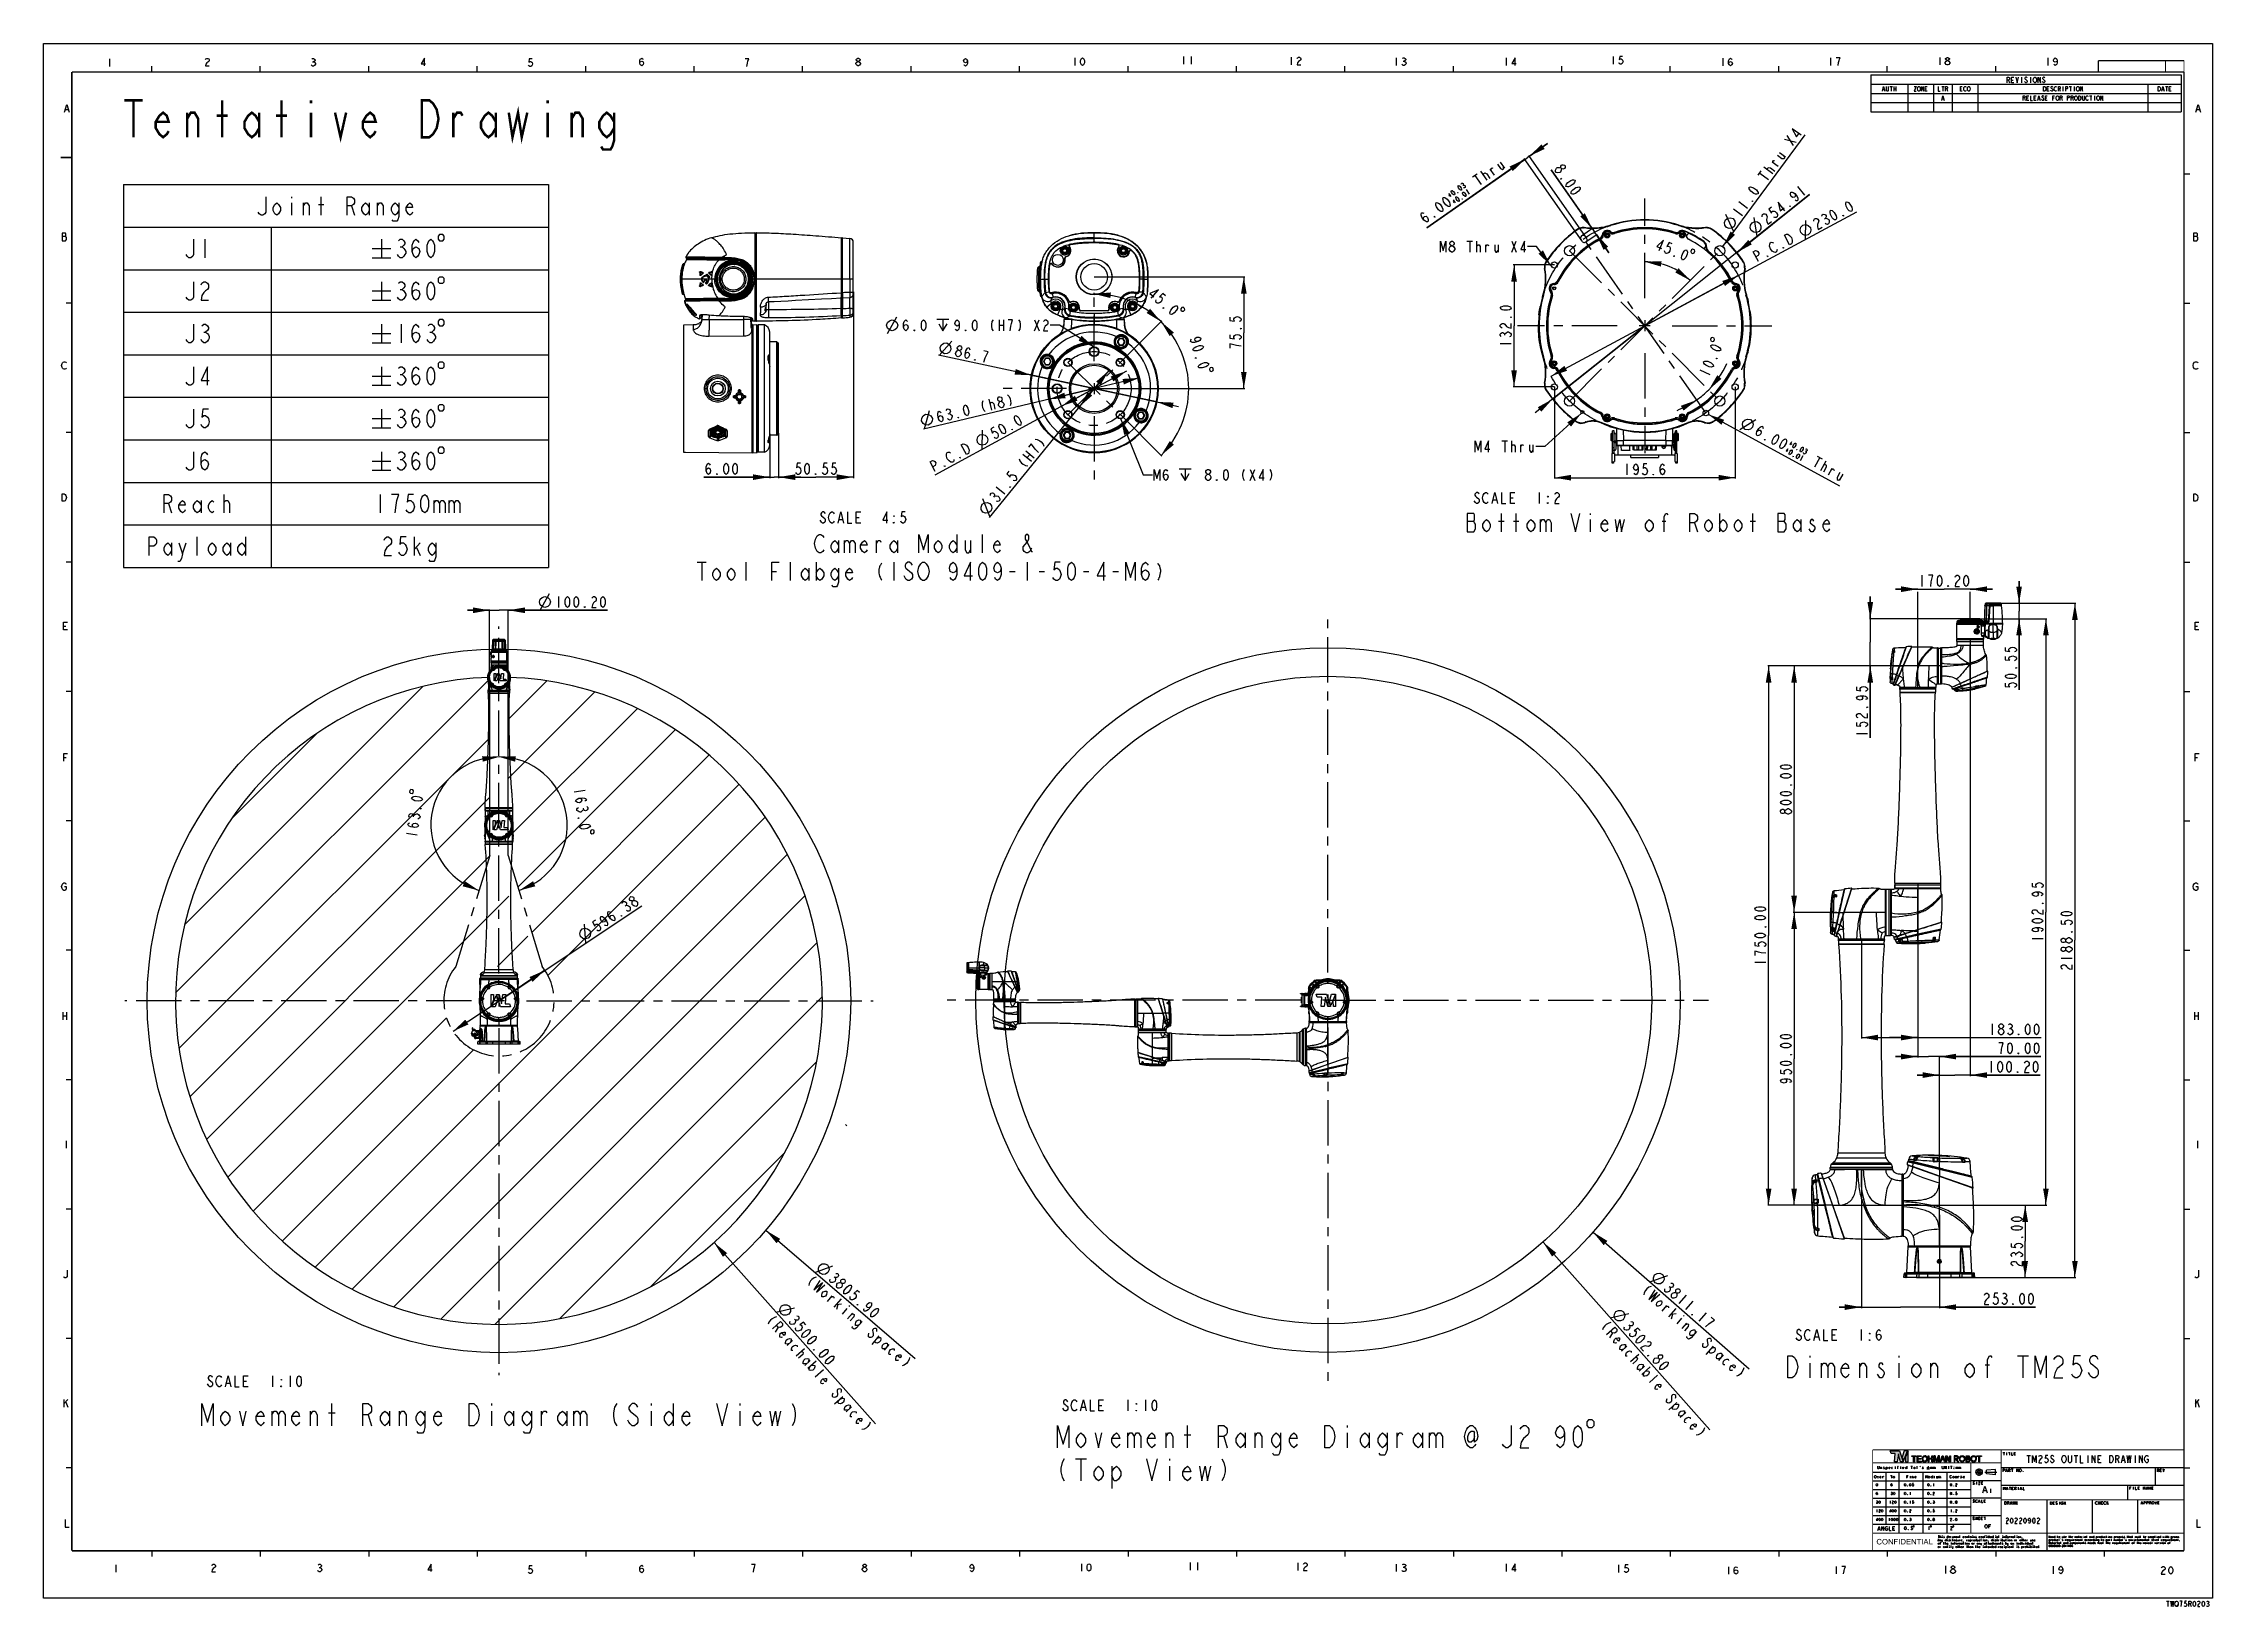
# Model space of a CAD drawing. Header units: millimetres. Extents: x 0 to 1173, y -4 to 841.
import ezdxf

# ---------------------------------------------------------------- set-up
doc = ezdxf.new("R2010")
doc.units = ezdxf.units.MM
doc.header["$LTSCALE"] = 65.395
doc.linetypes.add('CENTER', pattern=[0.6, 0.375, -0.075, 0.075, -0.075])
doc.layers.get('0').update_dxf_attribs({"linetype": 'CONTINUOUS'})
for name, color, linetype in [('000101A_RING_ARM1_L394_1_S_BL17', 7, 'CONTINUOUS'), ('0_END_MODULE_W_CAM_SOLIFIED_BL2', 7, 'CONTINUOUS'), ('ALL_AXES', 7, 'CONTINUOUS'), ('ALL_DRFT_GEOM', 7, 'CONTINUOUS'), ('ALL_NOTES', 7, 'CONTINUOUS'), ('C_T2070064001_000_A_3D_BL22', 7, 'CONTINUOUS'), ('C_T2070064001_000_A_3D_BL37', 7, 'CONTINUOUS'), ('C_T2111122201_000_B_3D_BL15', 7, 'CONTINUOUS'), ('C_T2111122201_000_B_3D_BL16', 7, 'CONTINUOUS'), ('C_T2111122201_000_B_3D_BL27', 7, 'CONTINUOUS'), ('C_T2111122201_000_B_3D_BL29', 7, 'CONTINUOUS'), ('DRAFT_DIMS', 7, 'CONTINUOUS'), ('J500_DH_BL12', 7, 'CONTINUOUS'), ('J800_DH_BL3', 7, 'CONTINUOUS'), ('J800_DH_BL6', 7, 'CONTINUOUS'), ('J_900_EXP_DH_BL10', 7, 'CONTINUOUS'), ('J_900_EXP_DH_BL9', 7, 'CONTINUOUS'), ('M3_10_BL23', 7, 'CONTINUOUS'), ('M3_10_BL32', 7, 'CONTINUOUS'), ('M3_10_BL36', 7, 'CONTINUOUS'), ('M3_10_BL39', 7, 'CONTINUOUS'), ('M3_10_BL42', 7, 'CONTINUOUS'), ('MANIFOLD_SOLID_BREP_17668_BL20', 7, 'CONTINUOUS'), ('MANIFOLD_SOLID_BREP_17668_BL35', 7, 'CONTINUOUS'), ('MANIFOLD_SOLID_BREP_20980_BL24', 7, 'CONTINUOUS'), ('MANIFOLD_SOLID_BREP_20980_BL38', 7, 'CONTINUOUS'), ('MANIFOLD_SOLID_BREP_21374_BL25', 7, 'CONTINUOUS'), ('MANIFOLD_SOLID_BREP_21374_BL40', 7, 'CONTINUOUS'), ('MANIFOLD_SOLID_BREP_21768_BL31', 7, 'CONTINUOUS'), ('MANIFOLD_SOLID_BREP_21768_BL41', 7, 'CONTINUOUS'), ('SCREW_M3L4_SOCKET_HEAD_CAP_BL18', 7, 'CONTINUOUS'), ('SCREW_M3L4_SOCKET_HEAD_CAP_BL19', 7, 'CONTINUOUS'), ('SCREW_M3L4_SOCKET_HEAD_CAP_BL21', 7, 'CONTINUOUS'), ('SCREW_M3L4_SOCKET_HEAD_CAP_BL26', 7, 'CONTINUOUS'), ('SCREW_M3L4_SOCKET_HEAD_CAP_BL30', 7, 'CONTINUOUS'), ('SCREW_M3L4_SOCKET_HEAD_CAP_BL33', 7, 'CONTINUOUS'), ('SCREW_M3L4_SOCKET_HEAD_CAP_BL34', 7, 'CONTINUOUS'), ('TABLE_BL0', 7, 'CONTINUOUS'), ('TABLE_BL1', 7, 'CONTINUOUS'), ('TM20_BASE_COVER_BL28', 7, 'CONTINUOUS'), ('TM20_JOINT_200L_DH_BL4', 7, 'CONTINUOUS'), ('TM20_RUBBER_ARM1_900S_2207_BL13', 7, 'CONTINUOUS'), ('TM25S_ARM2_640_BL5', 7, 'CONTINUOUS'), ('TMA25S_ARM1_756_BL8', 7, 'CONTINUOUS'), ('TMAB_RUBBER_RING_ARM1_A_BL14', 7, 'CONTINUOUS'), ('TMBB_BASE_CNN_BL11', 7, 'CONTINUOUS'), ('TMBB_BASE_CNN_BL7', 7, 'CONTINUOUS')]:
    doc.layers.add(name, color=color, linetype=linetype)
doc.styles.get("Standard").update_dxf_attribs({"font": 'txt', "width": 0.8})
doc.dimstyles.new('DIMSTYLE_1', dxfattribs={"dimtxt": 6, "dimasz": 9, "dimexe": 0.5, "dimexo": 0, "dimgap": 1.5, "dimtad": 1, "dimlfac": 6, "dimzin": 0, "dimdsep": 46, "dimtxsty": 'Standard', "dimblk": '_FILLED', "dimblk1": '_FILLED', "dimblk2": '_FILLED', "dimcen": 0.09, "dimadec": 0, "dimazin": 0, "dimtp": 0.01, "dimtm": 0.01, "dimtfac": 1, "dimtofl": 0, "dimtmove": 0, "dimatfit": 3, "dimldrblk": '_FILLED', "dimfxl": 0, "dimtolj": 1, "dimtzin": 0, "dimarcsym": 0})
doc.dimstyles.new('DIMSTYLE_10', dxfattribs={"dimtxt": 6, "dimasz": 9, "dimexe": 0.5, "dimexo": 0, "dimtad": 1, "dimlfac": 2, "dimzin": 0, "dimdsep": 46, "dimtxsty": 'Standard', "dimblk": '_FILLED', "dimblk1": '_FILLED', "dimblk2": '_FILLED', "dimcen": 0.09, "dimadec": 0, "dimazin": 0, "dimtp": 0.01, "dimtm": 0.01, "dimtfac": 1, "dimtmove": 0, "dimatfit": 2, "dimldrblk": '_FILLED', "dimfxl": 0, "dimtolj": 1, "dimtzin": 0, "dimarcsym": 0})
doc.dimstyles.new('DIMSTYLE_11', dxfattribs={"dimtxt": 6, "dimasz": 9, "dimexe": 0.5, "dimexo": 0, "dimgap": 1.5, "dimtad": 1, "dimdec": 1, "dimlfac": 2, "dimzin": 0, "dimdsep": 46, "dimtxsty": 'Standard', "dimblk": '_FILLED', "dimblk1": '_FILLED', "dimblk2": '_FILLED', "dimcen": 0.09, "dimadec": 0, "dimazin": 0, "dimtp": 0.01, "dimtm": 0.01, "dimtfac": 1, "dimtdec": 1, "dimtofl": 0, "dimtmove": 0, "dimatfit": 3, "dimldrblk": '_FILLED', "dimfxl": 0, "dimtolj": 1, "dimtzin": 0, "dimarcsym": 0})
doc.dimstyles.new('DIMSTYLE_12', dxfattribs={"dimtxt": 6, "dimasz": 9, "dimexe": 0.5, "dimexo": 0, "dimgap": 1.5, "dimtad": 1, "dimlfac": 1.25, "dimzin": 0, "dimdsep": 46, "dimtxsty": 'Standard', "dimblk": '_FILLED', "dimblk1": '_FILLED', "dimblk2": '_FILLED', "dimcen": 0.09, "dimadec": 0, "dimazin": 0, "dimtp": 0.01, "dimtm": 0.01, "dimtfac": 1, "dimtofl": 0, "dimtmove": 0, "dimatfit": 3, "dimldrblk": '_FILLED', "dimfxl": 0, "dimtolj": 1, "dimtzin": 0, "dimarcsym": 0})
doc.dimstyles.new('DIMSTYLE_13', dxfattribs={"dimtxt": 6, "dimasz": 9, "dimexe": 0.5, "dimexo": 0, "dimtad": 1, "dimlfac": 10, "dimzin": 0, "dimdsep": 46, "dimtxsty": 'Standard', "dimblk": '_FILLED', "dimblk1": '_FILLED', "dimblk2": '_FILLED', "dimcen": 0.09, "dimadec": 0, "dimazin": 0, "dimtp": 0.01, "dimtm": 0.01, "dimtfac": 1, "dimtofl": 0, "dimtmove": 0, "dimatfit": 2, "dimldrblk": '_FILLED', "dimfxl": 0, "dimtolj": 1, "dimtzin": 0, "dimarcsym": 0})
doc.dimstyles.new('DIMSTYLE_14', dxfattribs={"dimtxt": 6, "dimasz": 9, "dimexe": 0.5, "dimexo": 0, "dimtad": 1, "dimlfac": 10, "dimzin": 0, "dimdsep": 46, "dimtxsty": 'Standard', "dimblk": '_FILLED', "dimblk1": '_FILLED', "dimblk2": '_FILLED', "dimcen": 0.09, "dimadec": 0, "dimazin": 0, "dimtp": 0.01, "dimtm": 0.01, "dimtfac": 1, "dimtmove": 0, "dimatfit": 2, "dimldrblk": '_FILLED', "dimfxl": 0, "dimtolj": 1, "dimtzin": 0, "dimarcsym": 0})
doc.dimstyles.new('DIMSTYLE_15', dxfattribs={"dimtxt": 6, "dimasz": 9, "dimexe": 0.5, "dimexo": 0, "dimgap": 6, "dimtad": 1, "dimdec": 1, "dimlfac": 10, "dimzin": 0, "dimdsep": 46, "dimtxsty": 'Standard', "dimblk": '_FILLED', "dimblk1": '_FILLED', "dimblk2": '_FILLED', "dimcen": 0.09, "dimadec": 0, "dimazin": 0, "dimtp": 0.5, "dimtm": 0.5, "dimtfac": 1, "dimtdec": 1, "dimtofl": 0, "dimtmove": 0, "dimatfit": 3, "dimldrblk": '_FILLED', "dimfxl": 0, "dimtolj": 1, "dimtzin": 0, "dimarcsym": 0})
doc.dimstyles.new('DIMSTYLE_16', dxfattribs={"dimtxt": 6, "dimasz": 9, "dimexe": 0.5, "dimexo": 0, "dimgap": 1.5, "dimtad": 1, "dimlfac": 2, "dimzin": 0, "dimdsep": 46, "dimtxsty": 'Standard', "dimblk": '_FILLED', "dimblk1": '_FILLED', "dimblk2": '_FILLED', "dimcen": 0.09, "dimadec": 0, "dimazin": 0, "dimtp": 0.01, "dimtm": 0.01, "dimtfac": 1, "dimtofl": 0, "dimtmove": 0, "dimatfit": 3, "dimldrblk": '_FILLED', "dimfxl": 0, "dimtolj": 1, "dimtzin": 0, "dimarcsym": 0})
doc.dimstyles.new('DIMSTYLE_17', dxfattribs={"dimtxt": 6, "dimasz": 9, "dimexe": 0.5, "dimexo": 0, "dimgap": 1.5, "dimtad": 1, "dimlfac": 10, "dimzin": 0, "dimdsep": 46, "dimtxsty": 'Standard', "dimblk": '_FILLED', "dimblk1": '_FILLED', "dimblk2": '_FILLED', "dimcen": 0.09, "dimadec": 0, "dimazin": 0, "dimtp": 0.01, "dimtm": 0.01, "dimtfac": 1, "dimtofl": 0, "dimtmove": 0, "dimatfit": 3, "dimldrblk": '_FILLED', "dimfxl": 0, "dimtolj": 1, "dimtzin": 0, "dimarcsym": 0})
doc.dimstyles.new('DIMSTYLE_2', dxfattribs={"dimtxt": 6, "dimasz": 9, "dimexe": 0.5, "dimexo": 0, "dimgap": 1.5, "dimtad": 1, "dimdec": 1, "dimlfac": 1.25, "dimzin": 0, "dimdsep": 46, "dimtxsty": 'Standard', "dimblk": '_FILLED', "dimblk1": '_FILLED', "dimblk2": '_FILLED', "dimcen": 0.09, "dimadec": 0, "dimazin": 0, "dimtp": 0.01, "dimtm": 0.01, "dimtfac": 1, "dimtdec": 1, "dimtofl": 0, "dimtmove": 0, "dimatfit": 3, "dimldrblk": '_FILLED', "dimfxl": 0, "dimtolj": 1, "dimtzin": 0, "dimarcsym": 0})
doc.dimstyles.new('DIMSTYLE_3', dxfattribs={"dimtxt": 6, "dimasz": 9, "dimexe": 0.5, "dimexo": 0, "dimtad": 1, "dimdec": 1, "dimlfac": 1.25, "dimzin": 0, "dimdsep": 46, "dimtxsty": 'Standard', "dimblk": '_FILLED', "dimblk1": '_FILLED', "dimblk2": '_FILLED', "dimcen": 0.09, "dimadec": 0, "dimazin": 0, "dimtp": 0.01, "dimtm": 0.01, "dimtfac": 1, "dimtdec": 1, "dimtmove": 0, "dimatfit": 2, "dimldrblk": '_FILLED', "dimfxl": 0, "dimtolj": 1, "dimtzin": 0, "dimarcsym": 0})
doc.dimstyles.new('DIMSTYLE_4', dxfattribs={"dimtxt": 6, "dimasz": 9, "dimexe": 0.5, "dimexo": 0, "dimgap": 6, "dimtad": 1, "dimdec": 1, "dimlfac": 1.25, "dimzin": 0, "dimdsep": 46, "dimtxsty": 'Standard', "dimblk": '_FILLED', "dimblk1": '_FILLED', "dimblk2": '_FILLED', "dimcen": 0.09, "dimadec": 0, "dimazin": 0, "dimtp": 0.5, "dimtm": 0.5, "dimtfac": 1, "dimtdec": 1, "dimtofl": 0, "dimtmove": 0, "dimatfit": 3, "dimldrblk": '_FILLED', "dimfxl": 0, "dimtolj": 1, "dimtzin": 0, "dimarcsym": 0})
doc.dimstyles.new('DIMSTYLE_5', dxfattribs={"dimtxt": 6, "dimasz": 9, "dimexe": 0.5, "dimexo": 0, "dimtad": 1, "dimdec": 1, "dimlfac": 2, "dimzin": 0, "dimdsep": 46, "dimtxsty": 'Standard', "dimblk": '_FILLED', "dimblk1": '_FILLED', "dimblk2": '_FILLED', "dimcen": 0.09, "dimadec": 0, "dimazin": 0, "dimtp": 0.01, "dimtm": 0.01, "dimtfac": 1, "dimtdec": 1, "dimtmove": 0, "dimatfit": 2, "dimldrblk": '_FILLED', "dimfxl": 0, "dimtolj": 1, "dimtzin": 0, "dimarcsym": 0})
doc.dimstyles.new('DIMSTYLE_6', dxfattribs={"dimtxt": 6, "dimasz": 9, "dimexe": 0.5, "dimexo": 0, "dimgap": 1.5, "dimtad": 1, "dimlfac": 2, "dimzin": 0, "dimdsep": 46, "dimtxsty": 'Standard', "dimblk": '_FILLED', "dimblk1": '_FILLED', "dimblk2": '_FILLED', "dimcen": 0.09, "dimadec": 0, "dimazin": 0, "dimtol": 1, "dimtp": 0.03, "dimtm": -0.01, "dimtfac": 0.5, "dimtofl": 0, "dimtmove": 0, "dimatfit": 3, "dimldrblk": '_FILLED', "dimfxl": 0, "dimtolj": 1, "dimtzin": 0, "dimarcsym": 0})
doc.dimstyles.new('DIMSTYLE_7', dxfattribs={"dimtxt": 6, "dimasz": 9, "dimexe": 0.5, "dimexo": 0, "dimtad": 1, "dimlfac": 2, "dimzin": 0, "dimdsep": 46, "dimtxsty": 'Standard', "dimblk": '_FILLED', "dimblk1": '_FILLED', "dimblk2": '_FILLED', "dimcen": 0.09, "dimadec": 0, "dimazin": 0, "dimtol": 1, "dimtp": 0.03, "dimtm": -0.01, "dimtfac": 0.5, "dimtofl": 0, "dimtmove": 0, "dimatfit": 2, "dimldrblk": '_FILLED', "dimfxl": 0, "dimtolj": 1, "dimtzin": 0, "dimarcsym": 0})
doc.dimstyles.new('DIMSTYLE_8', dxfattribs={"dimtxt": 6, "dimasz": 9, "dimexe": 0.5, "dimexo": 0, "dimtad": 1, "dimdec": 1, "dimlfac": 2, "dimzin": 0, "dimdsep": 46, "dimtxsty": 'Standard', "dimblk": '_FILLED', "dimblk1": '_FILLED', "dimblk2": '_FILLED', "dimcen": 0.09, "dimadec": 0, "dimazin": 0, "dimtp": 0.01, "dimtm": 0.01, "dimtfac": 1, "dimtdec": 1, "dimtofl": 0, "dimtmove": 0, "dimatfit": 2, "dimldrblk": '_FILLED', "dimfxl": 0, "dimtolj": 1, "dimtzin": 0, "dimarcsym": 0})
doc.dimstyles.new('DIMSTYLE_9', dxfattribs={"dimtxt": 6, "dimasz": 9, "dimexe": 0.5, "dimexo": 0, "dimgap": 6, "dimtad": 1, "dimdec": 1, "dimlfac": 2, "dimzin": 0, "dimdsep": 46, "dimtxsty": 'Standard', "dimblk": '_FILLED', "dimblk1": '_FILLED', "dimblk2": '_FILLED', "dimcen": 0.09, "dimadec": 0, "dimazin": 0, "dimtp": 0.5, "dimtm": 0.5, "dimtfac": 1, "dimtdec": 1, "dimtofl": 0, "dimtmove": 0, "dimatfit": 3, "dimldrblk": '_FILLED', "dimfxl": 0, "dimtolj": 1, "dimtzin": 0, "dimarcsym": 0})
doc.dimstyles.get("Standard").update_dxf_attribs({"dimtxt": 6, "dimasz": 9, "dimexe": 0.5, "dimexo": 0, "dimtad": 1, "dimzin": 0, "dimdsep": 46, "dimtxsty": 'Standard', "dimblk": '_FILLED', "dimblk1": '_FILLED', "dimblk2": '_FILLED', "dimcen": 0.09, "dimadec": 0, "dimazin": 0, "dimtol": 1, "dimtp": 0.01, "dimtm": 0.01, "dimtfac": 1, "dimtofl": 0, "dimtmove": 0, "dimatfit": 3, "dimldrblk": '_FILLED', "dimfxl": 0, "dimtolj": 1, "dimtzin": 0, "dimarcsym": 0})

msp = doc.modelspace()

# ---------------------------------------------------------------- blocks, each defined once
blk = doc.blocks.new('_FILLED')
at = {"color": 0, "linetype": 'ByBlock'}
blk.add_solid([(0, 0), (-1, 0.17), (-1, -0.17)], dxfattribs=at)
blk = doc.blocks.new('*D1')
at = {"layer": 'DRAFT_DIMS', "color": 2, "linetype": 'Continuous'}
for p, q in [((1068.8, 538.2), (1068.8, 550.2)), ((1068.8, 550.2), (1068.8, 534)), ((1047.4, 529.8), (1069.3, 529.8)), ((1052.8, 538.2), (1069.3, 538.2)), ((1068.8, 491.4), (1068.8, 534)), ((1068.8, 529.8), (1068.8, 491.4))]:
    blk.add_line(p, q, dxfattribs=at)
at = {"layer": 'DRAFT_DIMS', "color": 2, "linetype": 'Continuous', "xscale": 9, "yscale": 9, "zscale": 9}
for p, rotation in [((1068.8, 538.2), 270), ((1068.8, 529.8), 90)]:
    blk.add_blockref('_FILLED', p, dxfattribs=dict(at, rotation=rotation))
blk = doc.blocks.new('*D2')
at = {"layer": 'DRAFT_DIMS', "color": 2, "linetype": 'Continuous'}
for p, q in [((568.4, 714.7), (649.9, 714.7)), ((649.4, 714.7), (649.4, 684.5)), ((649.4, 654.3), (649.4, 684.5)), ((568.4, 654.3), (649.9, 654.3))]:
    blk.add_line(p, q, dxfattribs=at)
at = {"layer": 'DRAFT_DIMS', "color": 2, "linetype": 'Continuous', "xscale": 9, "yscale": 9, "zscale": 9}
for p, rotation in [((649.4, 714.7), 90), ((649.4, 654.3), 270)]:
    blk.add_blockref('_FILLED', p, dxfattribs=dict(at, rotation=rotation))
blk = doc.blocks.new('*D3')
at = {"layer": 'DRAFT_DIMS', "color": 2, "linetype": 'Continuous'}
for p, q in [((568.4, 654.3), (484.2, 672.3)), ((534.5, 661.5), (534.5, 661.5)), ((534.5, 661.5), (568.4, 654.3)), ((602.3, 647.1), (568.4, 654.3)), ((568.4, 654.3), (614.1, 644.6)), ((602.3, 647.1), (602.3, 647.1))]:
    blk.add_line(p, q, dxfattribs=at)
at = {"layer": 'DRAFT_DIMS', "color": 2, "linetype": 'Continuous', "xscale": 9, "yscale": 9, "zscale": 9}
for p, rotation in [((534.5, 661.5), 347.9551746231), ((602.3, 647.1), 167.9551746231)]:
    blk.add_blockref('_FILLED', p, dxfattribs=dict(at, rotation=rotation))
blk = doc.blocks.new('*D4')
at = {"layer": 'DRAFT_DIMS', "color": 2, "linetype": 'Continuous'}
for p, q in [((592.9, 660.1), (568.4, 654.3)), ((568.4, 654.3), (476.1, 632.4)), ((543.9, 648.5), (568.4, 654.3))]:
    blk.add_line(p, q, dxfattribs=at)
at = {"layer": 'DRAFT_DIMS', "color": 2, "linetype": 'Continuous', "xscale": 9, "yscale": 9, "zscale": 9}
for p, rotation in [((592.9, 660.1), 13.3522041222), ((543.9, 648.5), 193.3522041222)]:
    blk.add_blockref('_FILLED', p, dxfattribs=dict(at, rotation=rotation))
blk = doc.blocks.new('*D5')
at = {"layer": 'DRAFT_DIMS', "color": 2, "linetype": 'Continuous'}
for p, q in [((576.4, 664.1), (568.4, 654.3)), ((568.4, 654.3), (511.7, 584.6)), ((560.5, 644.5), (568.4, 654.3))]:
    blk.add_line(p, q, dxfattribs=at)
at = {"layer": 'DRAFT_DIMS', "color": 2, "linetype": 'Continuous', "xscale": 9, "yscale": 9, "zscale": 9}
for p, rotation in [((576.4, 664.1), 50.8713301049), ((560.5, 644.5), 230.8713301049)]:
    blk.add_blockref('_FILLED', p, dxfattribs=dict(at, rotation=rotation))
blk = doc.blocks.new('*D6')
at = {"layer": 'DRAFT_DIMS', "color": 2, "linetype": 'Continuous'}
for p, q in [((586, 663.8), (568.4, 654.3)), ((568.4, 654.3), (482.2, 607.5)), ((550.8, 644.8), (568.4, 654.3))]:
    blk.add_line(p, q, dxfattribs=at)
at = {"layer": 'DRAFT_DIMS', "color": 2, "linetype": 'Continuous', "xscale": 9, "yscale": 9, "zscale": 9}
for p, rotation in [((586, 663.8), 28.4825864315), ((550.8, 644.8), 208.4825864315)]:
    blk.add_blockref('_FILLED', p, dxfattribs=dict(at, rotation=rotation))
blk = doc.blocks.new('*D7')
at = {"layer": 'DRAFT_DIMS', "color": 2, "linetype": 'Continuous'}
for p, q in [((568.4, 705.4), (568.4, 706)), ((582.6, 668.5), (605, 690.9))]:
    blk.add_line(p, q, dxfattribs=at)
for start, end in [(67.5, 90), (45, 67.5)]:
    blk.add_arc((568.4, 654.3), 51.2, start, end, dxfattribs=at)
for points in [[(577.5, 706.3), (568.4, 705.5), (577.2, 703.3)], [(596.8, 695.2), (604.6, 690.5), (598.7, 697.5)]]:
    blk.add_solid(points, dxfattribs=at)
blk = doc.blocks.new('*D8')
at = {"layer": 'DRAFT_DIMS', "color": 2, "linetype": 'Continuous'}
for p, q in [((582.6, 668.5), (605, 690.9)), ((582.6, 640.2), (605, 617.7))]:
    blk.add_line(p, q, dxfattribs=at)
for start, end in [(0, 45), (315, 360)]:
    blk.add_arc((568.4, 654.3), 51.2, start, end, dxfattribs=at)
for points in [[(611.6, 684.6), (604.6, 690.5), (609.3, 682.7)], [(609.3, 625.9), (604.6, 618.1), (611.6, 624)]]:
    blk.add_solid(points, dxfattribs=at)
blk = doc.blocks.new('*D9')
at = {"layer": 'DRAFT_DIMS', "color": 2, "linetype": 'Continuous'}
for p, q in [((866.3, 688.2), (981, 749.9)), ((916.9, 715.4), (866.3, 688.2)), ((815.6, 661), (866.3, 688.2))]:
    blk.add_line(p, q, dxfattribs=at)
at = {"layer": 'DRAFT_DIMS', "color": 2, "linetype": 'Continuous', "xscale": 9, "yscale": 9, "zscale": 9}
for p, rotation in [((916.9, 715.4), 28.2503791543), ((815.6, 661), 208.2503791543)]:
    blk.add_blockref('_FILLED', p, dxfattribs=dict(at, rotation=rotation))
blk = doc.blocks.new('*D10')
at = {"layer": 'DRAFT_DIMS', "color": 2, "linetype": 'Continuous'}
for p, q in [((813.7, 786.9), (802.6, 779.1)), ((803.9, 780), (813.7, 786.9)), ((748.4, 741.2), (802.6, 779.1)), ((801.4, 778.3), (748.4, 741.2)), ((832.4, 734.1), (801.1, 778.7)), ((834.2, 736.6), (803.6, 780.4))]:
    blk.add_line(p, q, dxfattribs=at)
at = {"layer": 'DRAFT_DIMS', "color": 2, "linetype": 'Continuous', "xscale": 9, "yscale": 9, "zscale": 9}
for p, rotation in [((803.9, 780), 215), ((801.4, 778.3), 35)]:
    blk.add_blockref('_FILLED', p, dxfattribs=dict(at, rotation=rotation))
blk = doc.blocks.new('*D11')
at = {"layer": 'DRAFT_DIMS', "color": 2, "linetype": 'Continuous'}
blk.add_line((900.6, 640.4), (971.7, 601.7), dxfattribs=at)
at = {"layer": 'DRAFT_DIMS', "color": 2, "linetype": 'Continuous', "xscale": 9, "yscale": 9, "zscale": 9, "rotation": 151.4205219711}
blk.add_blockref('_FILLED', (900.6, 640.4), dxfattribs=at)
blk = doc.blocks.new('*D12')
at = {"layer": 'DRAFT_DIMS', "color": 2, "linetype": 'Continuous'}
blk.add_line((908.6, 731.1), (953, 791.6), dxfattribs=at)
at = {"layer": 'DRAFT_DIMS', "color": 2, "linetype": 'Continuous', "xscale": 9, "yscale": 9, "zscale": 9, "rotation": 233.7183450551}
blk.add_blockref('_FILLED', (908.6, 731.1), dxfattribs=at)
blk = doc.blocks.new('*D13')
at = {"layer": 'DRAFT_DIMS', "color": 2, "linetype": 'Continuous'}
for start, end in [(67.5, 90), (45, 67.5)]:
    blk.add_arc((866.3, 688.2), 34.7, start, end, dxfattribs=at)
for points in [[(875.4, 723.2), (866.3, 722.9), (875, 720.3)], [(882.8, 717.1), (890.8, 712.8), (884.6, 719.4)]]:
    blk.add_solid(points, dxfattribs=at)
blk = doc.blocks.new('*D14')
at = {"layer": 'DRAFT_DIMS', "color": 2, "linetype": 'Continuous'}
for p, q in [((955.5, 759.2), (866.3, 688.2)), ((916.2, 727.9), (955.5, 759.2)), ((916.2, 727.9), (916.2, 727.9)), ((866.3, 688.2), (807, 641.1)), ((816.4, 648.6), (866.3, 688.2)), ((816.4, 648.6), (816.4, 648.6))]:
    blk.add_line(p, q, dxfattribs=at)
at = {"layer": 'DRAFT_DIMS', "color": 2, "linetype": 'Continuous', "xscale": 9, "yscale": 9, "zscale": 9}
for p, rotation in [((916.2, 727.9), 218.4878405812), ((816.4, 648.6), 38.4895453362)]:
    blk.add_blockref('_FILLED', p, dxfattribs=dict(at, rotation=rotation))
blk = doc.blocks.new('*D15')
at = {"layer": 'DRAFT_DIMS', "color": 2, "linetype": 'Continuous'}
for start, end in [(315, 335.3467), (290.9525, 305), (305, 315)]:
    blk.add_arc((866.3, 688.2), 48.9, start, end, dxfattribs=at)
for points in [[(905.5, 661.5), (900.9, 653.6), (907.8, 659.6)], [(887.3, 642.4), (894.4, 648.1), (885.8, 645)]]:
    blk.add_solid(points, dxfattribs=at)
blk = doc.blocks.new('*D16')
at = {"layer": 'DRAFT_DIMS', "color": 2, "linetype": 'Continuous'}
for p, q in [((817.4, 721.2), (795.1, 721.2)), ((795.6, 721.2), (795.6, 688.2)), ((795.6, 655.2), (795.6, 688.2)), ((817.4, 655.2), (795.1, 655.2))]:
    blk.add_line(p, q, dxfattribs=at)
at = {"layer": 'DRAFT_DIMS', "color": 2, "linetype": 'Continuous', "xscale": 9, "yscale": 9, "zscale": 9}
for p, rotation in [((795.6, 721.2), 90), ((795.6, 655.2), 270)]:
    blk.add_blockref('_FILLED', p, dxfattribs=dict(at, rotation=rotation))
blk = doc.blocks.new('*D17')
at = {"layer": 'DRAFT_DIMS', "color": 2, "linetype": 'Continuous'}
for p, q in [((817.4, 655.2), (817.4, 605.6)), ((915.2, 655.2), (915.2, 605.6)), ((817.4, 606.1), (866.3, 606.1)), ((915.2, 606.1), (866.3, 606.1))]:
    blk.add_line(p, q, dxfattribs=at)
at = {"layer": 'DRAFT_DIMS', "color": 2, "linetype": 'Continuous', "xscale": 9, "yscale": 9, "zscale": 9, "rotation": 180}
blk.add_blockref('_FILLED', (817.4, 606.1), dxfattribs=at)
at = {"layer": 'DRAFT_DIMS', "color": 2, "linetype": 'Continuous', "xscale": 9, "yscale": 9, "zscale": 9}
blk.add_blockref('_FILLED', (915.2, 606.1), dxfattribs=at)
blk = doc.blocks.new('*D18')
at = {"layer": 'DRAFT_DIMS', "color": 2, "linetype": 'Continuous'}
for p, q in [((438.2, 706.6), (438.2, 605.9)), ((397.7, 630.1), (397.7, 605.9)), ((397.7, 606.4), (417.9, 606.4)), ((438.2, 606.4), (417.9, 606.4))]:
    blk.add_line(p, q, dxfattribs=at)
at = {"layer": 'DRAFT_DIMS', "color": 2, "linetype": 'Continuous', "xscale": 9, "yscale": 9, "zscale": 9, "rotation": 180}
blk.add_blockref('_FILLED', (397.7, 606.4), dxfattribs=at)
at = {"layer": 'DRAFT_DIMS', "color": 2, "linetype": 'Continuous', "xscale": 9, "yscale": 9, "zscale": 9}
blk.add_blockref('_FILLED', (438.2, 606.4), dxfattribs=at)
blk = doc.blocks.new('*D19')
at = {"layer": 'DRAFT_DIMS', "color": 2, "linetype": 'Continuous'}
for p, q in [((392.9, 629.9), (392.9, 605.9)), ((397.7, 630.1), (397.7, 605.9)), ((392.9, 606.4), (357.3, 606.4)), ((357.3, 606.4), (395.3, 606.4)), ((409.7, 606.4), (395.3, 606.4)), ((397.7, 606.4), (409.7, 606.4))]:
    blk.add_line(p, q, dxfattribs=at)
at = {"layer": 'DRAFT_DIMS', "color": 2, "linetype": 'Continuous', "xscale": 9, "yscale": 9, "zscale": 9}
blk.add_blockref('_FILLED', (392.9, 606.4), dxfattribs=at)
at = {"layer": 'DRAFT_DIMS', "color": 2, "linetype": 'Continuous', "xscale": 9, "yscale": 9, "zscale": 9, "rotation": 180}
blk.add_blockref('_FILLED', (397.7, 606.4), dxfattribs=at)
blk = doc.blocks.new('*D20')
at = {"layer": 'DRAFT_DIMS', "color": 2, "linetype": 'Continuous'}
blk.add_line((362.8, 192.4), (450.2, 94.3), dxfattribs=at)
at = {"layer": 'DRAFT_DIMS', "color": 2, "linetype": 'Continuous', "xscale": 9, "yscale": 9, "zscale": 9, "rotation": 131.6736765729}
blk.add_blockref('_FILLED', (362.8, 192.4), dxfattribs=at)
blk = doc.blocks.new('*D21')
at = {"layer": 'DRAFT_DIMS', "color": 2, "linetype": 'Continuous'}
for p, q in [((246.5, 323.2), (323.8, 374.5)), ((271.3, 339.7), (246.5, 323.2)), ((221.6, 306.7), (246.5, 323.2))]:
    blk.add_line(p, q, dxfattribs=at)
at = {"layer": 'DRAFT_DIMS', "color": 2, "linetype": 'Continuous', "xscale": 9, "yscale": 9, "zscale": 9}
for p, rotation in [((271.3, 339.7), 33.59000563470001), ((221.6, 306.7), 213.5900056347)]:
    blk.add_blockref('_FILLED', p, dxfattribs=dict(at, rotation=rotation))
blk = doc.blocks.new('*D22')
at = {"layer": 'DRAFT_DIMS', "color": 2, "linetype": 'Continuous'}
for start, end in [(8.5, 90), (287, 8.5)]:
    blk.add_arc((246.5, 418.2), 36.9, start, end, dxfattribs=at)
for points in [[(255.6, 455.5), (246.5, 455.1), (255.2, 452.5)], [(264.9, 387.9), (257.3, 382.8), (266.1, 385.1)]]:
    blk.add_solid(points, dxfattribs=at)
blk = doc.blocks.new('*D23')
at = {"layer": 'DRAFT_DIMS', "color": 2, "linetype": 'Continuous'}
blk.add_line((390.8, 199.1), (471.6, 129.7), dxfattribs=at)
at = {"layer": 'DRAFT_DIMS', "color": 2, "linetype": 'Continuous', "xscale": 9, "yscale": 9, "zscale": 9, "rotation": 139.3269980893}
blk.add_blockref('_FILLED', (390.8, 199.1), dxfattribs=at)
blk = doc.blocks.new('*D24')
at = {"layer": 'DRAFT_DIMS', "color": 2, "linetype": 'Continuous'}
for start, end in [(90, 171.5), (171.5, 253)]:
    blk.add_arc((246.5, 418.2), 36.9, start, end, dxfattribs=at)
for points in [[(237.7, 452.5), (246.5, 455.1), (237.3, 455.5)], [(226.8, 385.1), (235.7, 382.8), (228, 387.9)]]:
    blk.add_solid(points, dxfattribs=at)
blk = doc.blocks.new('*D25')
at = {"layer": 'DRAFT_DIMS', "color": 2, "linetype": 'Continuous'}
for p, q in [((837.8, 740.9), (815.6, 772.6)), ((815.6, 772.6), (838.9, 739.3)), ((832.1, 737), (838.2, 741.2)), ((834.4, 733.7), (840.5, 737.9)), ((846.9, 727.8), (838.9, 739.3)), ((840.1, 737.6), (846.9, 727.8))]:
    blk.add_line(p, q, dxfattribs=at)
at = {"layer": 'DRAFT_DIMS', "color": 2, "linetype": 'Continuous', "xscale": 9, "yscale": 9, "zscale": 9}
for p, rotation in [((837.8, 740.9), 305), ((840.1, 737.6), 125)]:
    blk.add_blockref('_FILLED', p, dxfattribs=dict(at, rotation=rotation))
blk = doc.blocks.new('*D26')
at = {"layer": 'DRAFT_DIMS', "color": 2, "linetype": 'Continuous'}
blk.add_line((811.3, 192.6), (901.5, 91.1), dxfattribs=at)
at = {"layer": 'DRAFT_DIMS', "color": 2, "linetype": 'Continuous', "xscale": 9, "yscale": 9, "zscale": 9, "rotation": 131.6285086141}
blk.add_blockref('_FILLED', (811.3, 192.6), dxfattribs=at)
blk = doc.blocks.new('*D27')
at = {"layer": 'DRAFT_DIMS', "color": 2, "linetype": 'Continuous'}
blk.add_line((838.3, 198.1), (922.8, 124.1), dxfattribs=at)
at = {"layer": 'DRAFT_DIMS', "color": 2, "linetype": 'Continuous', "xscale": 9, "yscale": 9, "zscale": 9, "rotation": 138.8055039943}
blk.add_blockref('_FILLED', (838.3, 198.1), dxfattribs=at)
blk = doc.blocks.new('*D28')
at = {"layer": 'DRAFT_DIMS', "color": 2, "linetype": 'Continuous'}
for p, q in [((241.4, 534.4), (229.4, 534.4)), ((229.4, 534.4), (246.5, 534.4)), ((241.4, 498.1), (241.4, 534.9)), ((305.1, 534.4), (246.5, 534.4)), ((251.5, 498.1), (251.5, 534.9)), ((251.5, 534.4), (305.1, 534.4))]:
    blk.add_line(p, q, dxfattribs=at)
at = {"layer": 'DRAFT_DIMS', "color": 2, "linetype": 'Continuous', "xscale": 9, "yscale": 9, "zscale": 9}
for p, rotation in [((241.4, 534.4), 5.4e-08), ((251.5, 534.4), 180.000000017)]:
    blk.add_blockref('_FILLED', p, dxfattribs=dict(at, rotation=rotation))
blk = doc.blocks.new('TABLE_BL0', base_point=(1072.5, 814))
at = {"layer": 'TABLE_BL0', "color": 4, "linetype": 'Continuous'}
for p, q in [((988.5, 824), (1156.5, 824)), ((988.5, 824), (988.5, 804)), ((1156.5, 824), (1156.5, 804)), ((988.5, 819), (1156.5, 819)), ((988.5, 814), (1156.5, 814)), ((1008.5, 819), (1008.5, 804)), ((1022.5, 819), (1022.5, 804)), ((1032.5, 819), (1032.5, 804)), ((1046.5, 819), (1046.5, 804)), ((1138.5, 819), (1138.5, 804)), ((988.5, 809), (1156.5, 809)), ((988.5, 804), (1156.5, 804))]:
    blk.add_line(p, q, dxfattribs=at)
at = {"layer": 'TABLE_BL0', "color": 2, "linetype": 'Continuous'}
for p, q in [((1070.1, 822.7), (1070.1, 819.7)), ((1074.9, 822.7), (1074.9, 819.7)), ((995.2, 816.1), (995.9, 816.1)), ((998.9, 817.7), (1000.2, 817.7)), ((999.5, 817.7), (999.5, 815.2)), ((1001, 817.7), (1001, 815.2)), ((1001, 816.5), (1002, 816.5)), ((1002, 817.7), (1002, 815.2)), ((1018, 816.5), (1018.7, 816.5)), ((1026.9, 817.7), (1028.2, 817.7)), ((1027.2, 811.1), (1027.9, 811.1)), ((1027.5, 817.7), (1027.5, 815.2)), ((1029.7, 816.5), (1030, 815.2)), ((1037, 816.5), (1037.7, 816.5)), ((1063.1, 821.2), (1063.5, 819.7)), ((1064.7, 821.2), (1065.5, 821.2)), ((1071.7, 811.5), (1072, 810.2)), ((1073, 811.5), (1073.7, 811.5)), ((1077, 811.5), (1077.7, 811.5)), ((1079.2, 811.1), (1079.9, 811.1)), ((1083, 811.5), (1083.7, 811.5)), ((1084, 816.5), (1084.7, 816.5)), ((1087, 811.5), (1087.7, 811.5)), ((1090.7, 816.5), (1091, 815.2)), ((1091.7, 811.5), (1092, 810.2)), ((1092.5, 817.7), (1092.5, 815.2)), ((1095.9, 817.7), (1097.2, 817.7)), ((1096.5, 817.7), (1096.5, 815.2)), ((1097.7, 811.5), (1098, 810.2)), ((1098.5, 817.7), (1098.5, 815.2)), ((1106.9, 812.7), (1108.2, 812.7)), ((1107.5, 812.7), (1107.5, 810.2)), ((1109.5, 812.7), (1109.5, 810.2)), ((1146.2, 816.1), (1146.9, 816.1)), ((1147.9, 817.7), (1149.2, 817.7)), ((1148.5, 817.7), (1148.5, 815.2)), ((1150, 816.5), (1150.7, 816.5))]:
    blk.add_line(p, q, dxfattribs=at)
for points in [[(1062.3, 819.7), (1062.3, 822.7), (1063.1, 822.7), (1063.4, 822.5), (1063.5, 822.2), (1063.5, 821.7), (1063.4, 821.5), (1063.1, 821.2), (1062.3, 821.2)], [(1065.9, 819.7), (1064.7, 819.7), (1064.7, 822.7), (1065.9, 822.7)], [(1067, 822.7), (1067.7, 819.7), (1068.5, 822.7)], [(1073.1, 822.2), (1073, 822.5), (1072.7, 822.7), (1072.4, 822.7), (1072.1, 822.5), (1071.9, 822.2), (1071.9, 822), (1072.1, 821.7), (1072.4, 821.5), (1072.7, 821.2), (1073, 821), (1073.1, 820.7), (1073.1, 820.2), (1073, 820), (1072.7, 819.7), (1072.4, 819.7), (1072.1, 820), (1071.9, 820.2), (1071.8, 820.5)], [(1077.9, 820.2), (1077.8, 820), (1077.5, 819.7), (1077.2, 819.7), (1076.9, 820), (1076.7, 820.2), (1076.6, 820.5), (1076.4, 821.2), (1076.6, 822), (1076.7, 822.2), (1076.9, 822.5), (1077.2, 822.7), (1077.5, 822.7), (1077.8, 822.5), (1077.9, 822.2), (1078.1, 822), (1078.2, 821.2), (1078.1, 820.5), (1077.9, 820.2)], [(1079.1, 819.7), (1079.1, 822.7), (1080.3, 819.7), (1080.3, 822.7)], [(1082.7, 822.2), (1082.6, 822.5), (1082.3, 822.7), (1082, 822.7), (1081.7, 822.5), (1081.5, 822.2), (1081.5, 822), (1081.7, 821.7), (1082, 821.5), (1082.3, 821.2), (1082.6, 821), (1082.7, 820.7), (1082.7, 820.2), (1082.6, 820), (1082.3, 819.7), (1082, 819.7), (1081.7, 820), (1081.5, 820.2), (1081.4, 820.5)], [(994.9, 815.2), (995.5, 817.7), (996.2, 815.2)], [(998, 817.7), (998, 815.6), (997.9, 815.4), (997.7, 815.2), (997.4, 815.2), (997.2, 815.4), (997, 815.6), (997, 817.7)], [(1012, 817.7), (1013, 817.7), (1012, 815.2), (1013, 815.2)], [(1015, 815.6), (1014.9, 815.4), (1014.7, 815.2), (1014.4, 815.2), (1014.2, 815.4), (1014, 815.6), (1013.9, 815.8), (1013.8, 816.5), (1013.9, 817.1), (1014, 817.3), (1014.2, 817.5), (1014.4, 817.7), (1014.7, 817.7), (1014.9, 817.5), (1015, 817.3), (1015.2, 817.1), (1015.3, 816.5), (1015.2, 815.8), (1015, 815.6)], [(1016, 815.2), (1016, 817.7), (1017, 815.2), (1017, 817.7)], [(1019, 815.2), (1018, 815.2), (1018, 817.7), (1019, 817.7)], [(1025, 817.7), (1025, 815.2), (1026, 815.2)], [(1026.9, 810.2), (1027.5, 812.7), (1028.2, 810.2)], [(1029, 815.2), (1029, 817.7), (1029.7, 817.7), (1029.9, 817.5), (1030, 817.3), (1030, 816.9), (1029.9, 816.7), (1029.7, 816.5), (1029, 816.5)], [(1038, 815.2), (1037, 815.2), (1037, 817.7), (1038, 817.7)], [(1040, 815.6), (1039.9, 815.4), (1039.7, 815.2), (1039.4, 815.2), (1039.2, 815.4), (1039, 815.6), (1038.9, 815.8), (1038.8, 816.5), (1038.9, 817.1), (1039, 817.3), (1039.2, 817.5), (1039.4, 817.7), (1039.7, 817.7), (1039.9, 817.5), (1040, 817.3)], [(1042, 815.6), (1041.9, 815.4), (1041.7, 815.2), (1041.4, 815.2), (1041.2, 815.4), (1041, 815.6), (1040.9, 815.8), (1040.8, 816.5), (1040.9, 817.1), (1041, 817.3), (1041.2, 817.5), (1041.4, 817.7), (1041.7, 817.7), (1041.9, 817.5), (1042, 817.3), (1042.2, 817.1), (1042.3, 816.5), (1042.2, 815.8), (1042, 815.6)], [(1071, 810.2), (1071, 812.7), (1071.7, 812.7), (1071.9, 812.5), (1072, 812.3), (1072, 811.9), (1071.9, 811.7), (1071.7, 811.5), (1071, 811.5)], [(1074, 810.2), (1073, 810.2), (1073, 812.7), (1074, 812.7)], [(1075, 812.7), (1075, 810.2), (1076, 810.2)], [(1078, 810.2), (1077, 810.2), (1077, 812.7), (1078, 812.7)], [(1078.9, 810.2), (1079.5, 812.7), (1080.2, 810.2)], [(1082, 812.3), (1081.9, 812.5), (1081.7, 812.7), (1081.4, 812.7), (1081.2, 812.5), (1081, 812.3), (1081, 812.1), (1081.2, 811.9), (1081.4, 811.7), (1081.7, 811.5), (1081.9, 811.3), (1082, 811.1), (1082, 810.6), (1081.9, 810.4), (1081.7, 810.2), (1081.4, 810.2), (1081.2, 810.4), (1081, 810.6), (1080.9, 810.8)], [(1082, 817.7), (1082.5, 817.7), (1082.8, 817.5), (1082.9, 817.3), (1083, 817.1), (1083.2, 816.5), (1083, 815.8), (1082.9, 815.6), (1082.8, 815.4), (1082.5, 815.2), (1082, 815.2), (1082, 817.7)], [(1084, 810.2), (1083, 810.2), (1083, 812.7), (1084, 812.7)], [(1085, 815.2), (1084, 815.2), (1084, 817.7), (1085, 817.7)], [(1087, 817.3), (1086.9, 817.5), (1086.7, 817.7), (1086.4, 817.7), (1086.2, 817.5), (1086, 817.3), (1086, 817.1), (1086.2, 816.9), (1086.4, 816.7), (1086.7, 816.5), (1086.9, 816.3), (1087, 816.1), (1087, 815.6), (1086.9, 815.4), (1086.7, 815.2), (1086.4, 815.2), (1086.2, 815.4), (1086, 815.6), (1085.9, 815.8)], [(1087, 810.2), (1087, 812.7), (1088, 812.7)], [(1089, 815.6), (1088.9, 815.4), (1088.7, 815.2), (1088.4, 815.2), (1088.2, 815.4), (1088, 815.6), (1087.9, 815.8), (1087.8, 816.5), (1087.9, 817.1), (1088, 817.3), (1088.2, 817.5), (1088.4, 817.7), (1088.7, 817.7), (1088.9, 817.5), (1089, 817.3)], [(1090, 810.6), (1089.9, 810.4), (1089.7, 810.2), (1089.4, 810.2), (1089.2, 810.4), (1089, 810.6), (1088.9, 810.8), (1088.8, 811.5), (1088.9, 812.1), (1089, 812.3), (1089.2, 812.5), (1089.4, 812.7), (1089.7, 812.7), (1089.9, 812.5), (1090, 812.3), (1090.2, 812.1), (1090.3, 811.5), (1090.2, 810.8), (1090, 810.6)], [(1090, 815.2), (1090, 817.7), (1090.7, 817.7), (1090.9, 817.5), (1091, 817.3), (1091, 816.9), (1090.9, 816.7), (1090.7, 816.5), (1090, 816.5)], [(1091, 810.2), (1091, 812.7), (1091.7, 812.7), (1091.9, 812.5), (1092, 812.3), (1092, 811.9), (1091.9, 811.7), (1091.7, 811.5), (1091, 811.5)], [(1094, 815.2), (1094, 817.7), (1094.7, 817.7), (1094.9, 817.5), (1095, 817.3), (1095, 816.9), (1094.9, 816.7), (1094.7, 816.5), (1094, 816.5)], [(1095, 810.2), (1095, 812.7), (1095.7, 812.7), (1095.9, 812.5), (1096, 812.3), (1096, 811.9), (1095.9, 811.7), (1095.7, 811.5), (1095, 811.5)], [(1097, 810.2), (1097, 812.7), (1097.7, 812.7), (1097.9, 812.5), (1098, 812.3), (1098, 811.9), (1097.9, 811.7), (1097.7, 811.5), (1097, 811.5)], [(1100, 810.6), (1099.9, 810.4), (1099.7, 810.2), (1099.4, 810.2), (1099.2, 810.4), (1099, 810.6), (1098.9, 810.8), (1098.8, 811.5), (1098.9, 812.1), (1099, 812.3), (1099.2, 812.5), (1099.4, 812.7), (1099.7, 812.7), (1099.9, 812.5), (1100, 812.3), (1100.2, 812.1), (1100.3, 811.5), (1100.2, 810.8), (1100, 810.6)], [(1101, 815.6), (1100.9, 815.4), (1100.7, 815.2), (1100.4, 815.2), (1100.2, 815.4), (1100, 815.6), (1099.9, 815.8), (1099.8, 816.5), (1099.9, 817.1), (1100, 817.3), (1100.2, 817.5), (1100.4, 817.7), (1100.7, 817.7), (1100.9, 817.5), (1101, 817.3), (1101.2, 817.1), (1101.3, 816.5), (1101.2, 815.8), (1101, 815.6)], [(1101, 812.7), (1101.5, 812.7), (1101.8, 812.5), (1101.9, 812.3), (1102, 812.1), (1102.2, 811.5), (1102, 810.8), (1101.9, 810.6), (1101.8, 810.4), (1101.5, 810.2), (1101, 810.2), (1101, 812.7)], [(1102, 815.2), (1102, 817.7), (1103, 815.2), (1103, 817.7)], [(1104, 812.7), (1104, 810.6), (1103.9, 810.4), (1103.7, 810.2), (1103.4, 810.2), (1103.2, 810.4), (1103, 810.6), (1103, 812.7)], [(1106, 810.6), (1105.9, 810.4), (1105.7, 810.2), (1105.4, 810.2), (1105.2, 810.4), (1105, 810.6), (1104.9, 810.8), (1104.8, 811.5), (1104.9, 812.1), (1105, 812.3), (1105.2, 812.5), (1105.4, 812.7), (1105.7, 812.7), (1105.9, 812.5), (1106, 812.3)], [(1112, 810.6), (1111.9, 810.4), (1111.7, 810.2), (1111.4, 810.2), (1111.2, 810.4), (1111, 810.6), (1110.9, 810.8), (1110.8, 811.5), (1110.9, 812.1), (1111, 812.3), (1111.2, 812.5), (1111.4, 812.7), (1111.7, 812.7), (1111.9, 812.5), (1112, 812.3), (1112.2, 812.1), (1112.3, 811.5), (1112.2, 810.8), (1112, 810.6)], [(1113, 810.2), (1113, 812.7), (1114, 810.2), (1114, 812.7)], [(1144, 817.7), (1144.5, 817.7), (1144.8, 817.5), (1144.9, 817.3), (1145, 817.1), (1145.2, 816.5), (1145, 815.8), (1144.9, 815.6), (1144.8, 815.4), (1144.5, 815.2), (1144, 815.2), (1144, 817.7)], [(1145.9, 815.2), (1146.5, 817.7), (1147.2, 815.2)], [(1151, 815.2), (1150, 815.2), (1150, 817.7), (1151, 817.7)]]:
    blk.add_lwpolyline(points, dxfattribs=at)
blk = doc.blocks.new('TABLE_BL1', base_point=(158.3, 661.1))
at = {"layer": 'TABLE_BL1', "color": 2, "linetype": 'Continuous'}
for p, q in [((43.3, 764.6), (273.3, 764.6)), ((43.3, 764.6), (43.3, 557.6)), ((273.3, 764.6), (273.3, 557.6)), ((134.3, 758.1), (134.3, 757.3)), ((134.3, 754.8), (134.3, 748.1)), ((140.8, 748.1), (140.8, 754.8)), ((148.8, 753.9), (151.8, 753.9)), ((150.3, 748.1), (150.3, 758.1)), ((166.8, 753.1), (168.3, 748.1)), ((176.3, 754.8), (176.3, 748.1)), ((180.8, 748.1), (180.8, 754.8)), ((43.3, 741.6), (273.3, 741.6)), ((123.3, 741.6), (123.3, 557.6)), ((87.3, 735.1), (87.3, 725.1)), ((177.9, 730.1), (187.9, 730.1)), ((182.9, 735.1), (182.9, 725.1)), ((193.1, 730.9), (194.1, 730.9)), ((43.3, 718.6), (273.3, 718.6)), ((177.9, 725.1), (187.9, 725.1)), ((177.9, 707.1), (187.9, 707.1)), ((182.9, 712.1), (182.9, 702.1)), ((193.1, 707.9), (194.1, 707.9)), ((43.3, 695.6), (273.3, 695.6)), ((177.9, 702.1), (187.9, 702.1)), ((86.8, 684.9), (87.8, 684.9)), ((177.9, 684.1), (187.9, 684.1)), ((182.9, 689.1), (182.9, 679.1)), ((193.6, 689.1), (193.6, 679.1)), ((209.1, 684.9), (210.1, 684.9)), ((43.3, 672.6), (273.3, 672.6)), ((177.9, 679.1), (187.9, 679.1)), ((177.9, 661.1), (187.9, 661.1)), ((182.9, 666.1), (182.9, 656.1)), ((193.1, 661.9), (194.1, 661.9)), ((43.3, 649.6), (273.3, 649.6)), ((177.9, 656.1), (187.9, 656.1)), ((177.9, 638.1), (187.9, 638.1)), ((182.9, 643.1), (182.9, 633.1)), ((193.1, 638.9), (194.1, 638.9)), ((43.3, 626.6), (273.3, 626.6)), ((177.9, 633.1), (187.9, 633.1)), ((177.9, 615.1), (187.9, 615.1)), ((182.9, 620.1), (182.9, 610.1)), ((193.1, 615.9), (194.1, 615.9)), ((43.3, 603.6), (273.3, 603.6)), ((177.9, 610.1), (187.9, 610.1)), ((67.8, 592.1), (69.3, 587.1)), ((85.3, 593.8), (85.3, 587.1)), ((97.8, 587.1), (97.8, 597.1)), ((182.3, 597.1), (182.3, 587.1)), ((211.3, 593.8), (211.3, 587.1)), ((219.3, 593.8), (219.3, 587.1)), ((43.3, 580.6), (273.3, 580.6)), ((69.3, 570.8), (69.3, 564.1)), ((75.3, 564.9), (77.3, 570.8)), ((83.3, 564.1), (83.3, 574.1)), ((101.3, 570.8), (101.3, 564.1)), ((109.3, 574.1), (109.3, 564.1)), ((200.8, 564.1), (200.8, 574.1)), ((200.8, 567.4), (203.8, 570.8)), ((201.8, 568.3), (203.8, 564.1)), ((43.3, 557.6), (273.3, 557.6))]:
    blk.add_line(p, q, dxfattribs=at)
for points in [[(120.3, 758.1), (120.3, 749.8), (119.8, 748.9), (118.8, 748.1), (117.8, 748.1), (116.8, 748.9), (116.3, 749.8)], [(128.3, 750.6), (127.3, 748.9), (126.3, 748.1), (125.3, 748.9), (124.3, 750.6), (124.3, 752.3), (125.3, 753.9), (126.3, 754.8), (127.3, 753.9), (128.3, 752.3), (128.3, 750.6)], [(140.8, 753.1), (141.8, 754.8), (142.8, 754.8), (143.8, 753.1), (143.8, 748.1)], [(164.3, 748.1), (164.3, 758.1), (166.8, 758.1), (167.8, 757.3), (168.3, 756.4), (168.3, 754.8), (167.8, 753.9), (166.8, 753.1), (164.3, 753.1)], [(176.3, 750.6), (175.3, 748.9), (174.3, 748.1), (173.3, 748.9), (172.3, 750.6), (172.3, 752.3), (173.3, 753.9), (174.3, 754.8), (175.3, 753.9), (176.3, 752.3)], [(180.8, 753.1), (181.8, 754.8), (182.8, 754.8), (183.8, 753.1), (183.8, 748.1)], [(192.3, 750.6), (191.3, 748.9), (190.3, 748.1), (189.3, 748.9), (188.3, 750.6), (188.3, 752.3), (189.3, 753.9), (190.3, 754.8), (191.3, 753.9), (192.3, 752.3)], [(192.3, 754.8), (192.3, 747.3), (191.8, 745.6), (191.3, 744.8), (189.3, 744.8), (188.8, 745.6)], [(199.8, 749.8), (199.3, 748.9), (198.3, 748.1), (197.3, 748.9), (196.3, 750.6), (196.3, 752.3), (197.3, 753.9), (198.3, 754.8), (199.3, 753.9), (199.8, 752.3), (196.3, 752.3)], [(81.3, 735.1), (81.3, 726.8), (80.8, 725.9), (79.8, 725.1), (78.8, 725.1), (77.8, 725.9), (77.3, 726.8)], [(192.1, 734.3), (193.1, 735.1), (194.1, 735.1), (195.1, 734.3), (195.6, 733.4), (195.6, 732.6), (195.1, 731.8), (194.1, 730.9), (195.1, 730.1), (195.6, 729.3), (196.1, 728.4), (196.1, 727.6), (195.6, 726.8), (195.1, 725.9), (194.1, 725.1), (193.1, 725.1), (192.1, 725.9), (191.6, 726.8)], [(199.6, 728.4), (200.1, 730.1), (201.6, 730.9), (203.1, 730.1), (203.6, 728.4), (203.1, 726.8), (202.6, 725.9), (201.6, 725.1), (200.6, 725.9), (200.1, 726.8), (199.6, 728.4), (199.6, 731.8), (200.1, 733.4), (200.6, 734.3), (201.6, 735.1), (202.6, 734.3), (203.1, 733.4)], [(209.6, 725.1), (208.6, 725.9), (208.1, 726.8), (207.6, 728.4), (207.6, 731.8), (208.1, 733.4), (208.6, 734.3), (209.6, 735.1), (210.6, 734.3), (211.1, 733.4), (211.6, 731.8), (211.6, 728.4), (211.1, 726.8), (210.6, 725.9), (209.6, 725.1)], [(213.6, 736.8), (213.6, 735.1), (214.4, 734.3), (216.1, 734.3), (216.9, 735.1), (216.9, 736.8), (216.1, 737.6), (214.4, 737.6), (213.6, 736.8)], [(81.3, 712.1), (81.3, 703.8), (80.8, 702.9), (79.8, 702.1), (78.8, 702.1), (77.8, 702.9), (77.3, 703.8)], [(85.3, 710.4), (85.8, 711.3), (86.8, 712.1), (87.8, 712.1), (88.8, 711.3), (89.3, 710.4), (89.3, 708.8), (88.8, 707.9), (87.8, 707.1), (86.8, 706.3), (85.8, 704.6), (85.3, 702.1), (89.3, 702.1)], [(192.1, 711.3), (193.1, 712.1), (194.1, 712.1), (195.1, 711.3), (195.6, 710.4), (195.6, 709.6), (195.1, 708.8), (194.1, 707.9), (195.1, 707.1), (195.6, 706.3), (196.1, 705.4), (196.1, 704.6), (195.6, 703.8), (195.1, 702.9), (194.1, 702.1), (193.1, 702.1), (192.1, 702.9), (191.6, 703.8)], [(199.6, 705.4), (200.1, 707.1), (201.6, 707.9), (203.1, 707.1), (203.6, 705.4), (203.1, 703.8), (202.6, 702.9), (201.6, 702.1), (200.6, 702.9), (200.1, 703.8), (199.6, 705.4), (199.6, 708.8), (200.1, 710.4), (200.6, 711.3), (201.6, 712.1), (202.6, 711.3), (203.1, 710.4)], [(209.6, 702.1), (208.6, 702.9), (208.1, 703.8), (207.6, 705.4), (207.6, 708.8), (208.1, 710.4), (208.6, 711.3), (209.6, 712.1), (210.6, 711.3), (211.1, 710.4), (211.6, 708.8), (211.6, 705.4), (211.1, 703.8), (210.6, 702.9), (209.6, 702.1)], [(213.6, 713.8), (213.6, 712.1), (214.4, 711.3), (216.1, 711.3), (216.9, 712.1), (216.9, 713.8), (216.1, 714.6), (214.4, 714.6), (213.6, 713.8)], [(81.3, 689.1), (81.3, 680.8), (80.8, 679.9), (79.8, 679.1), (78.8, 679.1), (77.8, 679.9), (77.3, 680.8)], [(85.8, 688.3), (86.8, 689.1), (87.8, 689.1), (88.8, 688.3), (89.3, 687.4), (89.3, 686.6), (88.8, 685.8), (87.8, 684.9), (88.8, 684.1), (89.3, 683.3), (89.8, 682.4), (89.8, 681.6), (89.3, 680.8), (88.8, 679.9), (87.8, 679.1), (86.8, 679.1), (85.8, 679.9), (85.3, 680.8)], [(199.6, 682.4), (200.1, 684.1), (201.6, 684.9), (203.1, 684.1), (203.6, 682.4), (203.1, 680.8), (202.6, 679.9), (201.6, 679.1), (200.6, 679.9), (200.1, 680.8), (199.6, 682.4), (199.6, 685.8), (200.1, 687.4), (200.6, 688.3), (201.6, 689.1), (202.6, 688.3), (203.1, 687.4)], [(208.1, 688.3), (209.1, 689.1), (210.1, 689.1), (211.1, 688.3), (211.6, 687.4), (211.6, 686.6), (211.1, 685.8), (210.1, 684.9), (211.1, 684.1), (211.6, 683.3), (212.1, 682.4), (212.1, 681.6), (211.6, 680.8), (211.1, 679.9), (210.1, 679.1), (209.1, 679.1), (208.1, 679.9), (207.6, 680.8)], [(213.6, 690.8), (213.6, 689.1), (214.4, 688.3), (216.1, 688.3), (216.9, 689.1), (216.9, 690.8), (216.1, 691.6), (214.4, 691.6), (213.6, 690.8)], [(81.3, 666.1), (81.3, 657.8), (80.8, 656.9), (79.8, 656.1), (78.8, 656.1), (77.8, 656.9), (77.3, 657.8)], [(88.8, 656.1), (88.8, 666.1), (85.3, 658.6), (89.8, 658.6)], [(192.1, 665.3), (193.1, 666.1), (194.1, 666.1), (195.1, 665.3), (195.6, 664.4), (195.6, 663.6), (195.1, 662.8), (194.1, 661.9), (195.1, 661.1), (195.6, 660.3), (196.1, 659.4), (196.1, 658.6), (195.6, 657.8), (195.1, 656.9), (194.1, 656.1), (193.1, 656.1), (192.1, 656.9), (191.6, 657.8)], [(199.6, 659.4), (200.1, 661.1), (201.6, 661.9), (203.1, 661.1), (203.6, 659.4), (203.1, 657.8), (202.6, 656.9), (201.6, 656.1), (200.6, 656.9), (200.1, 657.8), (199.6, 659.4), (199.6, 662.8), (200.1, 664.4), (200.6, 665.3), (201.6, 666.1), (202.6, 665.3), (203.1, 664.4)], [(209.6, 656.1), (208.6, 656.9), (208.1, 657.8), (207.6, 659.4), (207.6, 662.8), (208.1, 664.4), (208.6, 665.3), (209.6, 666.1), (210.6, 665.3), (211.1, 664.4), (211.6, 662.8), (211.6, 659.4), (211.1, 657.8), (210.6, 656.9), (209.6, 656.1)], [(213.6, 667.8), (213.6, 666.1), (214.4, 665.3), (216.1, 665.3), (216.9, 666.1), (216.9, 667.8), (216.1, 668.6), (214.4, 668.6), (213.6, 667.8)], [(213.6, 644.8), (213.6, 643.1), (214.4, 642.3), (216.1, 642.3), (216.9, 643.1), (216.9, 644.8), (216.1, 645.6), (214.4, 645.6), (213.6, 644.8)], [(81.3, 643.1), (81.3, 634.8), (80.8, 633.9), (79.8, 633.1), (78.8, 633.1), (77.8, 633.9), (77.3, 634.8)], [(89.3, 643.1), (86.3, 643.1), (85.8, 638.9), (86.8, 639.8), (87.8, 639.8), (88.8, 638.9), (89.3, 638.1), (89.8, 636.4), (89.3, 634.8), (88.8, 633.9), (87.8, 633.1), (86.8, 633.1), (85.8, 633.9), (85.3, 634.8)], [(192.1, 642.3), (193.1, 643.1), (194.1, 643.1), (195.1, 642.3), (195.6, 641.4), (195.6, 640.6), (195.1, 639.8), (194.1, 638.9), (195.1, 638.1), (195.6, 637.3), (196.1, 636.4), (196.1, 635.6), (195.6, 634.8), (195.1, 633.9), (194.1, 633.1), (193.1, 633.1), (192.1, 633.9), (191.6, 634.8)], [(199.6, 636.4), (200.1, 638.1), (201.6, 638.9), (203.1, 638.1), (203.6, 636.4), (203.1, 634.8), (202.6, 633.9), (201.6, 633.1), (200.6, 633.9), (200.1, 634.8), (199.6, 636.4), (199.6, 639.8), (200.1, 641.4), (200.6, 642.3), (201.6, 643.1), (202.6, 642.3), (203.1, 641.4)], [(209.6, 633.1), (208.6, 633.9), (208.1, 634.8), (207.6, 636.4), (207.6, 639.8), (208.1, 641.4), (208.6, 642.3), (209.6, 643.1), (210.6, 642.3), (211.1, 641.4), (211.6, 639.8), (211.6, 636.4), (211.1, 634.8), (210.6, 633.9), (209.6, 633.1)], [(213.6, 621.8), (213.6, 620.1), (214.4, 619.3), (216.1, 619.3), (216.9, 620.1), (216.9, 621.8), (216.1, 622.6), (214.4, 622.6), (213.6, 621.8)], [(81.3, 620.1), (81.3, 611.8), (80.8, 610.9), (79.8, 610.1), (78.8, 610.1), (77.8, 610.9), (77.3, 611.8)], [(85.3, 613.4), (85.8, 615.1), (87.3, 615.9), (88.8, 615.1), (89.3, 613.4), (88.8, 611.8), (88.3, 610.9), (87.3, 610.1), (86.3, 610.9), (85.8, 611.8), (85.3, 613.4), (85.3, 616.8), (85.8, 618.4), (86.3, 619.3), (87.3, 620.1), (88.3, 619.3), (88.8, 618.4)], [(192.1, 619.3), (193.1, 620.1), (194.1, 620.1), (195.1, 619.3), (195.6, 618.4), (195.6, 617.6), (195.1, 616.8), (194.1, 615.9), (195.1, 615.1), (195.6, 614.3), (196.1, 613.4), (196.1, 612.6), (195.6, 611.8), (195.1, 610.9), (194.1, 610.1), (193.1, 610.1), (192.1, 610.9), (191.6, 611.8)], [(199.6, 613.4), (200.1, 615.1), (201.6, 615.9), (203.1, 615.1), (203.6, 613.4), (203.1, 611.8), (202.6, 610.9), (201.6, 610.1), (200.6, 610.9), (200.1, 611.8), (199.6, 613.4), (199.6, 616.8), (200.1, 618.4), (200.6, 619.3), (201.6, 620.1), (202.6, 619.3), (203.1, 618.4)], [(209.6, 610.1), (208.6, 610.9), (208.1, 611.8), (207.6, 613.4), (207.6, 616.8), (208.1, 618.4), (208.6, 619.3), (209.6, 620.1), (210.6, 619.3), (211.1, 618.4), (211.6, 616.8), (211.6, 613.4), (211.1, 611.8), (210.6, 610.9), (209.6, 610.1)], [(65.3, 587.1), (65.3, 597.1), (67.8, 597.1), (68.8, 596.3), (69.3, 595.4), (69.3, 593.8), (68.8, 592.9), (67.8, 592.1), (65.3, 592.1)], [(76.8, 588.8), (76.3, 587.9), (75.3, 587.1), (74.3, 587.9), (73.3, 589.6), (73.3, 591.3), (74.3, 592.9), (75.3, 593.8), (76.3, 592.9), (76.8, 591.3), (73.3, 591.3)], [(85.3, 589.6), (84.3, 587.9), (83.3, 587.1), (82.3, 587.9), (81.3, 589.6), (81.3, 591.3), (82.3, 592.9), (83.3, 593.8), (84.3, 592.9), (85.3, 591.3)], [(92.3, 587.9), (91.3, 587.1), (90.3, 587.9), (89.3, 589.6), (89.3, 591.3), (90.3, 592.9), (91.3, 593.8), (92.3, 592.9)], [(97.8, 592.1), (97.8, 592.9), (98.8, 593.8), (99.3, 593.8), (99.8, 593.8), (100.8, 592.1), (100.8, 587.1)], [(190.3, 587.1), (190.8, 591.3), (191.3, 593.8), (191.8, 595.4), (192.3, 597.1), (188.3, 597.1)], [(200.3, 597.1), (197.3, 597.1), (196.8, 592.9), (197.8, 593.8), (198.8, 593.8), (199.8, 592.9), (200.3, 592.1), (200.8, 590.4), (200.3, 588.8), (199.8, 587.9), (198.8, 587.1), (197.8, 587.1), (196.8, 587.9), (196.3, 588.8)], [(206.3, 587.1), (205.3, 587.9), (204.8, 588.8), (204.3, 590.4), (204.3, 593.8), (204.8, 595.4), (205.3, 596.3), (206.3, 597.1), (207.3, 596.3), (207.8, 595.4), (208.3, 593.8), (208.3, 590.4), (207.8, 588.8), (207.3, 587.9), (206.3, 587.1)], [(211.3, 592.1), (212.3, 593.8), (213.3, 593.8), (214.3, 592.1), (214.3, 587.1)], [(214.3, 592.1), (215.3, 593.8), (216.3, 593.8), (217.3, 592.1), (217.3, 587.1)], [(219.3, 592.1), (220.3, 593.8), (221.3, 593.8), (222.3, 592.1), (222.3, 587.1)], [(222.3, 592.1), (223.3, 593.8), (224.3, 593.8), (225.3, 592.1), (225.3, 587.1)], [(57.3, 564.1), (57.3, 574.1), (59.8, 574.1), (60.8, 573.3), (61.3, 572.4), (61.3, 570.8), (60.8, 569.9), (59.8, 569.1), (57.3, 569.1)], [(69.3, 566.6), (68.3, 564.9), (67.3, 564.1), (66.3, 564.9), (65.3, 566.6), (65.3, 568.3), (66.3, 569.9), (67.3, 570.8), (68.3, 569.9), (69.3, 568.3)], [(73.3, 570.8), (75.3, 564.9), (74.8, 562.4), (73.8, 560.8), (72.8, 560.8)], [(93.3, 566.6), (92.3, 564.9), (91.3, 564.1), (90.3, 564.9), (89.3, 566.6), (89.3, 568.3), (90.3, 569.9), (91.3, 570.8), (92.3, 569.9), (93.3, 568.3), (93.3, 566.6)], [(101.3, 566.6), (100.3, 564.9), (99.3, 564.1), (98.3, 564.9), (97.3, 566.6), (97.3, 568.3), (98.3, 569.9), (99.3, 570.8), (100.3, 569.9), (101.3, 568.3)], [(109.3, 566.6), (108.3, 564.9), (107.3, 564.1), (106.3, 564.9), (105.3, 566.6), (105.3, 568.3), (106.3, 569.9), (107.3, 570.8), (108.3, 569.9), (109.3, 568.3)], [(184.3, 572.4), (184.8, 573.3), (185.8, 574.1), (186.8, 574.1), (187.8, 573.3), (188.3, 572.4), (188.3, 570.8), (187.8, 569.9), (186.8, 569.1), (185.8, 568.3), (184.8, 566.6), (184.3, 564.1), (188.3, 564.1)], [(196.3, 574.1), (193.3, 574.1), (192.8, 569.9), (193.8, 570.8), (194.8, 570.8), (195.8, 569.9), (196.3, 569.1), (196.8, 567.4), (196.3, 565.8), (195.8, 564.9), (194.8, 564.1), (193.8, 564.1), (192.8, 564.9), (192.3, 565.8)], [(212.3, 566.6), (211.3, 564.9), (210.3, 564.1), (209.3, 564.9), (208.3, 566.6), (208.3, 568.3), (209.3, 569.9), (210.3, 570.8), (211.3, 569.9), (212.3, 568.3)], [(212.3, 570.8), (212.3, 563.3), (211.8, 561.6), (211.3, 560.8), (209.3, 560.8), (208.8, 561.6)]]:
    blk.add_lwpolyline(points, dxfattribs=at)
blk = doc.blocks.new('*D29')
at = {"color": 2, "linetype": 'Continuous'}
for p, q in [((1058.9, 538.2), (1099.5, 538.2)), ((1099, 538.2), (1099, 355.9)), ((1099, 173.5), (1099, 355.9)), ((1043.4, 173.5), (1099.5, 173.5))]:
    blk.add_line(p, q, dxfattribs=at)
at = {"color": 2, "linetype": 'Continuous', "xscale": 9, "yscale": 9, "zscale": 9}
for p, rotation in [((1099, 538.2), 90), ((1099, 173.5), 270)]:
    blk.add_blockref('_FILLED', p, dxfattribs=dict(at, rotation=rotation))
blk = doc.blocks.new('*D39')
at = {"color": 2, "linetype": 'Continuous'}
for p, q in [((1047.4, 529.8), (1083.8, 529.8)), ((1083.3, 529.8), (1083.3, 371.2)), ((1083.3, 212.6), (1083.3, 371.2)), ((1010.8, 212.6), (1083.8, 212.6))]:
    blk.add_line(p, q, dxfattribs=at)
at = {"color": 2, "linetype": 'Continuous', "xscale": 9, "yscale": 9, "zscale": 9}
for p, rotation in [((1083.3, 529.8), 90), ((1083.3, 212.6), 270)]:
    blk.add_blockref('_FILLED', p, dxfattribs=dict(at, rotation=rotation))
blk = doc.blocks.new('*D30')
at = {"color": 2, "linetype": 'Continuous'}
for p, q in [((999.9, 504.3), (946.6, 504.3)), ((947.1, 504.3), (947.1, 437.6)), ((947.1, 371), (947.1, 437.6)), ((970.2, 371), (946.6, 371))]:
    blk.add_line(p, q, dxfattribs=at)
at = {"color": 2, "linetype": 'Continuous', "xscale": 9, "yscale": 9, "zscale": 9}
for p, rotation in [((947.1, 504.3), 90), ((947.1, 371), 270)]:
    blk.add_blockref('_FILLED', p, dxfattribs=dict(at, rotation=rotation))
blk = doc.blocks.new('*D35')
at = {"color": 2, "linetype": 'Continuous'}
for p, q in [((970.2, 371), (946.6, 371)), ((947.1, 371), (947.1, 291.8)), ((947.1, 212.6), (947.1, 291.8)), ((964.5, 212.6), (946.6, 212.6))]:
    blk.add_line(p, q, dxfattribs=at)
at = {"color": 2, "linetype": 'Continuous', "xscale": 9, "yscale": 9, "zscale": 9}
for p, rotation in [((947.1, 371), 90), ((947.1, 212.6), 270)]:
    blk.add_blockref('_FILLED', p, dxfattribs=dict(at, rotation=rotation))
blk = doc.blocks.new('*D31')
at = {"color": 2, "linetype": 'Continuous'}
for p, q in [((988.3, 529.8), (988.3, 541.8)), ((988.3, 541.8), (988.3, 517.1)), ((1037.3, 529.8), (987.8, 529.8)), ((988.3, 465.4), (988.3, 517.1)), ((1026.8, 504.3), (987.8, 504.3)), ((988.3, 504.3), (988.3, 465.4))]:
    blk.add_line(p, q, dxfattribs=at)
at = {"color": 2, "linetype": 'Continuous', "xscale": 9, "yscale": 9, "zscale": 9}
for p, rotation in [((988.3, 529.8), 270), ((988.3, 504.3), 90)]:
    blk.add_blockref('_FILLED', p, dxfattribs=dict(at, rotation=rotation))
blk = doc.blocks.new('*D32')
at = {"color": 2, "linetype": 'Continuous'}
for p, q in [((1014, 545.8), (1002, 545.8)), ((1002, 545.8), (1028.2, 545.8)), ((1014, 492.3), (1014, 544.3)), ((1054.4, 545.8), (1028.2, 545.8)), ((1042.4, 545.8), (1054.4, 545.8)), ((1042.4, 526.8), (1042.4, 544.3))]:
    blk.add_line(p, q, dxfattribs=at)
at = {"color": 2, "linetype": 'Continuous', "xscale": 9, "yscale": 9, "zscale": 9}
blk.add_blockref('_FILLED', (1014, 545.8), dxfattribs=at)
at = {"color": 2, "linetype": 'Continuous', "xscale": 9, "yscale": 9, "zscale": 9, "rotation": 180}
blk.add_blockref('_FILLED', (1042.4, 545.8), dxfattribs=at)
blk = doc.blocks.new('*D33')
at = {"color": 2, "linetype": 'Continuous'}
for p, q in [((983.5, 355.9), (983.5, 302.8)), ((1014, 357.6), (1014, 302.8)), ((983.5, 303.3), (998.7, 303.3)), ((1014, 303.3), (998.7, 303.3)), ((998.7, 303.3), (1080.7, 303.3))]:
    blk.add_line(p, q, dxfattribs=at)
at = {"color": 2, "linetype": 'Continuous', "xscale": 9, "yscale": 9, "zscale": 9, "rotation": 180}
blk.add_blockref('_FILLED', (983.5, 303.3), dxfattribs=at)
at = {"color": 2, "linetype": 'Continuous', "xscale": 9, "yscale": 9, "zscale": 9}
blk.add_blockref('_FILLED', (1014, 303.3), dxfattribs=at)
blk = doc.blocks.new('*D34')
at = {"color": 2, "linetype": 'Continuous'}
for p, q in [((988.7, 212.6), (1072.6, 212.6)), ((1072.1, 212.6), (1072.1, 193.1)), ((1072.1, 173.5), (1072.1, 193.1)), ((1013.3, 173.5), (1072.6, 173.5))]:
    blk.add_line(p, q, dxfattribs=at)
at = {"color": 2, "linetype": 'Continuous', "xscale": 9, "yscale": 9, "zscale": 9}
for p, rotation in [((1072.1, 212.6), 90), ((1072.1, 173.5), 270)]:
    blk.add_blockref('_FILLED', p, dxfattribs=dict(at, rotation=rotation))
blk = doc.blocks.new('*D36')
at = {"color": 2, "linetype": 'Continuous'}
for p, q in [((983.5, 232.3), (983.5, 157)), ((1025.7, 207.4), (1025.7, 157)), ((983.5, 157.5), (971.5, 157.5)), ((971.5, 157.5), (1004.6, 157.5)), ((1077.6, 157.5), (1004.6, 157.5)), ((1025.7, 157.5), (1077.6, 157.5))]:
    blk.add_line(p, q, dxfattribs=at)
at = {"color": 2, "linetype": 'Continuous', "xscale": 9, "yscale": 9, "zscale": 9}
blk.add_blockref('_FILLED', (983.5, 157.5), dxfattribs=at)
at = {"color": 2, "linetype": 'Continuous', "xscale": 9, "yscale": 9, "zscale": 9, "rotation": 180}
blk.add_blockref('_FILLED', (1025.7, 157.5), dxfattribs=at)
blk = doc.blocks.new('*D37')
at = {"color": 2, "linetype": 'Continuous'}
for p, q in [((1014.7, 504.3), (932.8, 504.3)), ((933.3, 504.3), (933.3, 358.5)), ((933.3, 212.6), (933.3, 358.5)), ((964.5, 212.6), (932.8, 212.6))]:
    blk.add_line(p, q, dxfattribs=at)
at = {"color": 2, "linetype": 'Continuous', "xscale": 9, "yscale": 9, "zscale": 9}
for p, rotation in [((933.3, 504.3), 90), ((933.3, 212.6), 270)]:
    blk.add_blockref('_FILLED', p, dxfattribs=dict(at, rotation=rotation))
blk = doc.blocks.new('*D38')
at = {"color": 2, "linetype": 'Continuous'}
for p, q in [((1014, 386.8), (1014, 292.5)), ((1025.7, 240), (1025.7, 293.5)), ((1014, 293), (1002, 293)), ((1002, 293), (1019.8, 293)), ((1080.6, 293), (1019.8, 293)), ((1025.7, 293), (1080.6, 293))]:
    blk.add_line(p, q, dxfattribs=at)
at = {"color": 2, "linetype": 'Continuous', "xscale": 9, "yscale": 9, "zscale": 9}
blk.add_blockref('_FILLED', (1014, 293), dxfattribs=at)
at = {"color": 2, "linetype": 'Continuous', "xscale": 9, "yscale": 9, "zscale": 9, "rotation": 180}
blk.add_blockref('_FILLED', (1025.7, 293), dxfattribs=at)
blk = doc.blocks.new('*D40')
at = {"color": 2, "linetype": 'Continuous'}
for p, q in [((1042.4, 519.1), (1042.4, 282.5)), ((1025.7, 283), (1013.7, 283)), ((1013.7, 283), (1034, 283)), ((1025.7, 231.6), (1025.7, 283.5)), ((1080.2, 283), (1034, 283)), ((1042.4, 283), (1080.2, 283))]:
    blk.add_line(p, q, dxfattribs=at)
at = {"color": 2, "linetype": 'Continuous', "xscale": 9, "yscale": 9, "zscale": 9}
blk.add_blockref('_FILLED', (1025.7, 283), dxfattribs=at)
at = {"color": 2, "linetype": 'Continuous', "xscale": 9, "yscale": 9, "zscale": 9, "rotation": 180}
blk.add_blockref('_FILLED', (1042.4, 283), dxfattribs=at)
blk = doc.blocks.new('J500_DH_BL12', base_point=(633.5, 411.2))
at = {"layer": 'J500_DH_BL12', "color": 7, "linetype": 'Continuous'}
for p, q in [((999.7, 509.3), (999.5, 507.9)), ((999.5, 507.9), (999.6, 507.9)), ((999.5, 507.9), (999.5, 507.9)), ((1000, 510.9), (1000, 510.8)), ((1000, 510.9), (1000, 510.9)), ((1000, 510.9), (1000, 510.9)), ((1000, 510.9), (1000, 510.8)), ((1000, 510.9), (1000, 510.8)), ((1000, 510.9), (1000, 510.9)), ((1000, 510.8), (1000, 510.8)), ((1000, 510.8), (1000, 510.7)), ((1000, 510.8), (1000, 510.8)), ((1000, 510.8), (1000, 510.8)), ((1000, 510.8), (1000, 510.7)), ((1000, 510.7), (1000, 510.7)), ((1000, 510.7), (1000, 510.7)), ((1000, 510.7), (1000, 510.6)), ((1000.3, 513.1), (1000.1, 511.9)), ((1000.6, 511.7), (1000.3, 511.7)), ((1000.6, 511.8), (1000.7, 511.8)), ((1000.6, 511.8), (1000.6, 511.6)), ((1000.7, 494.2), (1007.7, 514.7)), ((1000.7, 511.8), (1000.7, 511.6)), ((1000.7, 511.8), (1001.1, 511.8)), ((1001.1, 511.6), (1001, 511.6)), ((1001.1, 511.6), (1001, 511.6)), ((1001.1, 511.8), (1001.1, 512.4)), ((1001.1, 512.4), (1001.1, 511.6)), ((1001.3, 512.5), (1001.3, 511.7)), ((1001.7, 494), (1010.7, 514.7)), ((1010.7, 514.4), (1010.6, 514.4)), ((1024.6, 494.6), (1024.6, 514.1)), ((1024.9, 514.1), (1024.6, 514.1)), ((1024.9, 514.1), (1024.9, 494.6)), ((1024.9, 514), (1026.3, 514)), ((1026.3, 514.1), (1026.3, 494.6)), ((1026.5, 514.1), (1026.3, 514.1)), ((1026.3, 514), (1026.3, 494.6)), ((1026.3, 513.8), (1026.3, 513.8)), ((1026.5, 514), (1026.5, 514.1)), ((1026.5, 514.1), (1026.5, 494.6)), ((1026.5, 494.6), (1026.5, 514.1)), ((1026.5, 514.1), (1026.8, 514.1)), ((1026.5, 494.6), (1026.5, 514)), ((1026.5, 513.8), (1026.5, 513.8)), ((1026.8, 514.1), (1026.8, 494.6)), ((1026.8, 514), (1026.8, 514.1)), ((1026.8, 514), (1026.8, 494.6)), ((1026.8, 513.7), (1026.9, 513.7)), ((240.3, 498.2), (240.2, 498.2)), ((240.2, 498.2), (240.2, 498.2)), ((240.2, 497.7), (240.2, 497.7)), ((240.3, 498.4), (240.3, 498.2)), ((240.5, 496.1), (240.6, 495.6)), ((240.7, 498.2), (240.6, 498.2)), ((240.7, 493.9), (240.7, 493.7)), ((240.7, 493.7), (240.7, 493.6)), ((240.7, 493.6), (240.7, 493.5)), ((240.7, 493.5), (240.7, 493.4)), ((241, 495), (241.1, 494.9)), ((241.1, 494.9), (241.1, 494.9)), ((241.1, 494.9), (241.1, 494.9)), ((242.2, 494.4), (242.6, 494.8)), ((242.2, 494.3), (242.3, 494.4)), ((242.3, 494.4), (242.6, 494.7)), ((242.5, 494.8), (242.6, 494.8)), ((242.6, 494.7), (242.6, 494.8)), ((242.6, 494.8), (242.6, 494.8)), ((242.7, 502.5), (242.7, 502.5)), ((242.7, 494.5), (242.8, 494.6)), ((242.8, 494.3), (242.7, 494.5)), ((242.8, 502.6), (242.9, 502.5)), ((242.8, 494.6), (243, 494.6)), ((243, 494.3), (242.8, 494.3)), ((242.8, 493.7), (242.8, 493.8)), ((243.2, 502.1), (242.9, 502.5)), ((243.2, 502.1), (242.9, 502.5)), ((243.2, 494.2), (242.8, 493.8)), ((243.2, 494.2), (242.9, 493.8)), ((242.9, 493.7), (242.9, 493.7)), ((243, 494.6), (243, 494.5)), ((243, 494.5), (243, 494.3)), ((243.1, 502.1), (243.1, 502.1)), ((243.2, 502.1), (243.2, 502.1)), ((243.2, 494.2), (243.2, 494.2)), ((243.2, 494.2), (243.2, 494.2)), ((243.3, 494.1), (243.3, 494.1)), ((243.4, 502.4), (243.4, 502.5)), ((243.4, 502.5), (243.6, 502.5)), ((243.4, 502.3), (243.4, 502.4)), ((243.6, 502.3), (243.4, 502.3)), ((243.5, 503.1), (243.6, 503)), ((243.6, 503), (243.8, 502.6)), ((243.6, 503), (243.9, 502.6)), ((243.6, 502.5), (243.6, 502.4)), ((243.6, 502.4), (243.6, 502.3)), ((243.8, 502.6), (243.9, 502.6)), ((243.9, 502.7), (243.9, 502.6)), ((243.9, 496.2), (243.9, 500.3)), ((243.9, 500.3), (244.8, 500.3)), ((244.8, 498.6), (243.9, 496.2)), ((244.1, 496.2), (245.6, 500)), ((245.3, 496.2), (244.1, 496.2)), ((244.8, 500.3), (244.8, 498.6)), ((246.1, 498.6), (245.3, 496.2)), ((245.6, 500), (246.1, 498.6)), ((247.1, 496.3), (245.7, 500.3)), ((245.7, 500.3), (246.6, 500.3)), ((246.5, 504.4), (246.5, 504.4)), ((246.5, 503.4), (246.5, 504.1)), ((246.5, 492.4), (246.5, 493)), ((246.6, 500.3), (247.4, 497.3)), ((250.4, 496.3), (247.1, 496.3)), ((247.4, 497.3), (247.8, 500.3)), ((247.8, 500.3), (248.8, 500.3)), ((248.8, 500.3), (248.6, 497.2)), ((248.6, 497.2), (250.1, 497.2)), ((249, 502.6), (249, 502.7)), ((249.1, 502.6), (249.3, 503)), ((249.1, 502.6), (249.3, 503)), ((249.1, 502.6), (249.1, 502.6)), ((249.4, 503.1), (249.3, 503)), ((249.3, 502.5), (249.3, 502.4)), ((249.5, 502.5), (249.3, 502.5)), ((249.3, 502.4), (249.3, 502.3)), ((249.3, 502.3), (249.5, 502.3)), ((249.6, 502.4), (249.5, 502.5)), ((249.5, 502.3), (249.6, 502.4)), ((249.7, 494.1), (249.6, 494.1)), ((250, 502.5), (249.7, 502.1)), ((250, 502.5), (249.7, 502.1)), ((249.7, 502.1), (249.7, 502.1)), ((249.7, 494.2), (249.7, 494.2)), ((250, 493.8), (249.7, 494.2)), ((250.1, 493.8), (249.7, 494.2)), ((249.7, 494.2), (249.7, 494.2)), ((249.8, 502.1), (249.8, 502.1)), ((250, 494.6), (249.9, 494.5)), ((249.9, 494.5), (250, 494.3)), ((250.1, 502.6), (250, 502.5)), ((250.1, 494.6), (250, 494.6)), ((250, 494.3), (250.1, 494.3)), ((250, 493.7), (250, 493.7)), ((250.1, 497.2), (250.4, 496.3)), ((250.2, 494.5), (250.1, 494.6)), ((250.1, 494.3), (250.2, 494.5)), ((250.1, 493.7), (250.1, 493.8)), ((250.2, 502.5), (250.2, 502.5)), ((250.3, 494.7), (250.3, 494.8)), ((250.3, 494.8), (250.7, 494.4)), ((250.3, 494.8), (250.3, 494.8)), ((250.3, 494.7), (250.7, 494.4)), ((250.4, 494.8), (250.4, 494.8)), ((250.7, 494.3), (250.7, 494.4)), ((251.8, 494.9), (251.9, 495)), ((251.8, 494.9), (251.8, 494.9)), ((251.8, 494.9), (251.8, 494.9)), ((252.2, 498.2), (252.3, 498.2)), ((252.2, 493.6), (252.2, 493.7)), ((252.2, 493.7), (252.2, 493.7)), ((252.2, 493.5), (252.2, 493.6)), ((252.2, 493.4), (252.2, 493.5)), ((252.2, 493.3), (252.2, 493.4)), ((252.3, 495.6), (252.4, 496.1)), ((252.7, 498.2), (252.6, 498.4)), ((252.7, 498.2), (252.7, 498.2)), ((252.7, 498.2), (252.7, 498.2)), ((252.7, 497.7), (252.7, 497.7)), ((999.1, 497.6), (999, 495.8)), ((999.1, 502.9), (999.2, 502.9)), ((999.1, 502.8), (999.1, 502.9)), ((999.2, 501.1), (999.1, 501.1)), ((999.1, 497.6), (999.1, 497.6)), ((999.2, 504.2), (999.2, 504.3)), ((999.2, 504.2), (999.2, 504.2)), ((999.2, 502.8), (999.3, 502.8)), ((999.2, 502.7), (999.2, 502.8)), ((999.2, 498.9), (999.2, 498.9)), ((999.2, 498.9), (999.2, 498.8)), ((999.2, 498.8), (999.2, 498.8)), ((999.2, 498.8), (999.2, 498.7)), ((999.2, 498.8), (999.2, 498.8)), ((999.2, 498.8), (999.2, 498.8)), ((999.2, 498.8), (999.2, 498.8)), ((999.2, 498.8), (999.2, 498.8)), ((999.2, 498.7), (999.2, 498.7)), ((999.3, 497.7), (999.3, 497.7)), ((999.6, 497.7), (999.3, 497.7)), ((999.6, 498.2), (999.6, 497.7)), ((999.6, 497.7), (999.7, 497.7)), ((999.7, 498.1), (999.7, 497.7)), ((999.7, 497.7), (1000.1, 497.7)), ((1000, 498.1), (1000.1, 498.1)), ((1000.1, 497.1), (1000, 497.1)), ((1000.1, 496.8), (1000, 496.8)), ((1000.1, 498.1), (1000.1, 497.1)), ((1000.1, 498.1), (1000.1, 498.1)), ((1000.1, 497.1), (1000.1, 497.7)), ((1000.3, 498), (1000.3, 497)), ((1000.4, 504.3), (1004, 504.3)), ((1000.8, 494.1), (1000.9, 494.5)), ((1001.4, 494), (1001.5, 494)), ((1001.5, 494), (1001.6, 494.1)), ((1001.5, 494), (1001.6, 494)), ((1001.6, 494.1), (1001.6, 494.1)), ((1001.6, 494), (1001.6, 494)), ((1001.8, 494.3), (1001.8, 494.3)), ((1001.8, 494.3), (1002, 494.3)), ((1002, 494.3), (1002.2, 494.2)), ((1002, 494.3), (1002, 494.3)), ((1002.2, 494.2), (1002.4, 494.2)), ((1002.4, 494.2), (1002.6, 494.1)), ((1002.4, 494.2), (1002.4, 494.2)), ((1002.6, 494.1), (1002.8, 494.1)), ((1002.8, 494.1), (1002.9, 494)), ((1002.9, 494), (1006.1, 497.1)), ((1003.7, 498.8), (1003.7, 498.9)), ((1004, 504.3), (1004.1, 504.4)), ((1004.2, 504.2), (1004.3, 504.3)), ((1004.3, 504.3), (1005.7, 504.3)), ((1006.1, 504.3), (1005.7, 504.3)), ((1005.7, 503.5), (1006.1, 504.3)), ((1006.1, 504.3), (1006.1, 504.4)), ((1024.6, 504.3), (1006.2, 504.3)), ((1013.1, 497.9), (1014, 497.8)), ((1019.9, 504.3), (1019.9, 504)), ((1024.6, 494.6), (1024.9, 494.6)), ((1024.9, 494.6), (1026.3, 494.6)), ((1026.3, 494.8), (1026.3, 494.8)), ((1026.5, 494.6), (1026.3, 494.6)), ((1026.5, 494.8), (1026.5, 494.8)), ((1026.5, 494.6), (1026.5, 494.6)), ((1026.5, 494.6), (1026.8, 494.6)), ((1026.8, 494.9), (1026.9, 494.9)), ((1026.8, 494.6), (1026.8, 494.6)), ((240.7, 492), (240.6, 492)), ((240.6, 492), (240.6, 491.9)), ((240.6, 491.9), (240.6, 491.8)), ((240.6, 491.8), (240.6, 491.7)), ((240.6, 491.4), (240.6, 491.3)), ((240.6, 491), (240.6, 491.2)), ((240.6, 491.2), (252.3, 491.2)), ((240.6, 491), (246.4, 491)), ((240.7, 492.6), (240.7, 492.5)), ((240.7, 492.5), (240.7, 492.4)), ((240.7, 492.2), (240.7, 492.1)), ((240.7, 492.1), (240.7, 492)), ((246.4, 491), (246.4, 491.1)), ((246.4, 491.1), (246.6, 491.1)), ((246.5, 492.4), (246.5, 492.3)), ((246.5, 492.4), (246.5, 492.4)), ((246.5, 492.1), (246.5, 492)), ((246.5, 491.9), (246.5, 492)), ((246.5, 491.2), (246.5, 491.9)), ((246.6, 491.1), (246.6, 491)), ((252.3, 491), (246.6, 491)), ((252.2, 492.3), (252.2, 492.4)), ((252.2, 492.2), (252.2, 492.3)), ((252.3, 492.1), (252.2, 492.2)), ((252.3, 492), (252.3, 492.1)), ((252.3, 491.9), (252.3, 492)), ((252.3, 492), (252.3, 492)), ((252.3, 491.8), (252.3, 491.9)), ((252.3, 491.7), (252.3, 491.8)), ((252.3, 491.4), (252.3, 491.7)), ((1004.2, 492.7), (1004.2, 492.6)), ((1012.8, 492.7), (1004.2, 492.7)), ((1004.2, 492.6), (1004.2, 492.3)), ((1004.2, 492.6), (1004.2, 492.6)), ((1023.7, 492.3), (1004.2, 492.3)), ((1023.7, 492.7), (1015.2, 492.7)), ((1023.7, 492.3), (1023.7, 492.7)), ((514.1, 324.3), (514.1, 324.2)), ((514.1, 324.3), (525.7, 324.3)), ((514.1, 324.1), (514.1, 324.2)), ((514.1, 324.2), (525.8, 324.2)), ((514.1, 324.1), (514.1, 324.1)), ((525.7, 324.1), (514.1, 324.1)), ((525.8, 324.1), (514.1, 324.1)), ((514.1, 324), (514.1, 323.9)), ((514.1, 324), (525.8, 324)), ((514.1, 323.1), (514.1, 323.9)), ((514.1, 323.9), (525.8, 323.9)), ((514.1, 323.9), (525.8, 323.9)), ((514.1, 323.1), (514.1, 322.9)), ((514.1, 323.1), (525.8, 323.1)), ((514.1, 322.9), (525.8, 322.9)), ((514.2, 324), (514.2, 324.1)), ((514.2, 323.9), (514.2, 323.9)), ((514.3, 324.3), (514.3, 324.3)), ((519.9, 322.9), (519.9, 311.9)), ((519.9, 320.1), (520.1, 320.1)), ((523.9, 320), (524.3, 320)), ((525.6, 324.3), (525.6, 324.3)), ((525.6, 324), (525.6, 324.1)), ((525.6, 323.9), (525.6, 323.9)), ((525.7, 324.3), (525.8, 324.2)), ((525.7, 324.1), (525.8, 324.1)), ((525.8, 324.1), (525.8, 324.2)), ((525.8, 324), (525.8, 323.9)), ((525.8, 323.1), (525.8, 323.9)), ((525.8, 322.9), (525.8, 323.1)), ((526.9, 322.4), (526.9, 317.3)), ((527.1, 322.4), (526.9, 322.4)), ((527.1, 322.4), (527.1, 310.7)), ((526.1, 309.2), (513.7, 314.6)), ((526, 308.6), (513.7, 312.8)), ((513.9, 314.6), (513.9, 314.5)), ((514.6, 308.3), (515.4, 308.2)), ((515, 308.9), (515.5, 308.9)), ((515.4, 308.8), (515.1, 308.8)), ((515.1, 308.8), (515.5, 308.8)), ((515.4, 308.6), (515.4, 308.8)), ((515.5, 308.5), (515.4, 308.6)), ((515.4, 308.6), (515.6, 308.6)), ((515.5, 308.5), (515.5, 308.3)), ((515.5, 308.5), (515.6, 308.5)), ((515.6, 308.8), (515.6, 308.7)), ((515.6, 308.8), (515.6, 308.7)), ((515.6, 308.7), (515.6, 308.7)), ((515.9, 308.2), (516, 308.2)), ((516, 308.2), (516, 308.2)), ((516, 308.2), (516.1, 308.2)), ((516, 308.2), (516, 308.2)), ((516, 308.2), (516, 308.2)), ((516, 308.2), (516, 308.2)), ((516, 308.2), (516, 308.2)), ((516, 308.2), (516, 308.2)), ((516, 308.2), (516.1, 308.2)), ((516, 308.2), (516, 308.2)), ((516.1, 308.2), (516.1, 308.2)), ((516.1, 308.2), (516.1, 308.2)), ((516.1, 308.2), (516.2, 308.2)), ((516.9, 308), (517.8, 307.9)), ((517.8, 307.9), (517.8, 307.9)), ((517.8, 307.9), (517.8, 307.9)), ((519.9, 311.8), (519.9, 311.8)), ((519.9, 311.8), (519.9, 311.6)), ((520.4, 311.6), (519.9, 311.8)), ((519.9, 310.7), (519.9, 311.6)), ((520, 310.7), (519.9, 310.7)), ((519.9, 310.6), (519.9, 310.6)), ((519.9, 308.4), (519.9, 310.6)), ((520, 307.7), (520, 307.7)), ((520, 307.7), (520, 307.7)), ((520.8, 307.6), (520.8, 307.7)), ((520.9, 307.7), (520.8, 307.7)), ((520.8, 307.6), (520.8, 307.6)), ((520.9, 307.7), (520.9, 307.7)), ((521.8, 307.7), (521.8, 307.6)), ((523.1, 307.7), (523.2, 307.7)), ((523.2, 310.4), (523.2, 310.4)), ((523.2, 307.7), (523.2, 307.7)), ((523.2, 307.7), (523.2, 307.7)), ((523.2, 307.7), (523.3, 307.7)), ((523.2, 307.7), (523.3, 307.7)), ((523.2, 307.7), (523.2, 307.7)), ((523.2, 307.7), (523.2, 307.7)), ((523.2, 307.7), (523.3, 307.7)), ((523.3, 307.7), (523.3, 307.7)), ((523.3, 307.7), (523.3, 307.7)), ((523.6, 308), (523.9, 308)), ((523.6, 307.9), (523.9, 307.9)), ((523.7, 308.3), (524.3, 308.3)), ((523.7, 308.2), (523.7, 308.2)), ((523.7, 308.2), (523.7, 308.2)), ((523.7, 308.2), (524.3, 308.2)), ((523.8, 316), (523.8, 316.6)), ((523.9, 308), (523.9, 308.2)), ((524.3, 308.2), (523.9, 308.2)), ((523.9, 307.9), (523.9, 308)), ((523.9, 307.9), (523.9, 307.7)), ((523.9, 307.7), (523.9, 307.7)), ((523.9, 307.6), (523.9, 307.6)), ((523.9, 307.6), (525.1, 307.6)), ((526.1, 309.9), (524.2, 311.8)), ((524.3, 308.2), (524.3, 308.2)), ((524.4, 308.2), (524.4, 308.2)), ((526, 308.6), (525.8, 308.7)), ((525.9, 309.3), (526, 309.4)), ((525.9, 309.2), (525.9, 309.3)), ((526, 309.7), (526.1, 309.8)), ((526, 309.6), (526, 309.7)), ((526, 309.5), (526, 309.6)), ((526, 309.6), (526, 309.6)), ((526, 309.4), (526, 309.5)), ((526, 309.5), (526, 309.5)), ((526, 309.4), (526, 309.4)), ((526.1, 309.1), (526, 309.1)), ((526.1, 309.8), (526.1, 309.9)), ((526.1, 309.2), (526.1, 309.2)), ((526.1, 309.1), (526.1, 309.1)), ((526.1, 309.1), (526.1, 309.1)), ((526.1, 309), (526.1, 309.1)), ((526.1, 309.1), (526.1, 309.1)), ((526.9, 315.9), (526.9, 310.7)), ((526.9, 310.7), (527, 310.7)), ((526.9, 310.7), (526.9, 310.7)), ((527, 310.7), (527, 310.7)), ((527, 310.7), (527.1, 310.7))]:
    blk.add_line(p, q, dxfattribs=at)
for points in [[(1000.1, 511.9), (999.9, 510.6), (999.7, 509.3)], [(1000.1, 511), (1000, 510.9), (1000, 510.9)], [(1000, 510.7), (1000, 510.7), (1000, 510.6), (1000, 510.6), (1000, 510.6), (1000, 510.6), (1000, 510.6), (1000, 510.6), (1000, 510.6), (1000, 510.6), (1000, 510.6), (1000, 510.6), (1000, 510.6), (1000, 510.6)], [(1001, 511.6), (1000.9, 511.6), (1000.8, 511.6), (1000.7, 511.6), (1000.6, 511.5), (1000.5, 511.5), (1000.4, 511.5), (1000.4, 511.4), (1000.3, 511.4), (1000.3, 511.3), (1000.2, 511.3), (1000.2, 511.2), (1000.1, 511.2), (1000.1, 511.1), (1000.1, 511.1), (1000.1, 511)], [(1001.1, 511.6), (1001.1, 511.6), (1001.1, 511.6), (1001.1, 511.6), (1001.1, 511.6), (1001.1, 511.6)], [(1001.1, 511.6), (1001.1, 511.6), (1001.1, 511.6), (1001.1, 511.6), (1001.1, 511.6)], [(1001.1, 511.6), (1001.1, 511.6), (1001.1, 511.6), (1001.1, 511.6)], [(240.2, 497.7), (240.2, 497.5), (240.3, 497.2), (240.3, 496.9), (240.4, 496.7), (240.4, 496.4), (240.5, 496.2), (240.6, 496), (240.7, 495.7), (240.8, 495.5), (240.9, 495.3), (241, 495)], [(240.6, 495.6), (240.6, 495.5), (240.6, 495.3), (240.6, 495.2), (240.6, 495), (240.6, 494.9), (240.6, 494.7), (240.6, 494.5), (240.7, 494.4), (240.7, 494.2), (240.7, 494), (240.7, 493.9)], [(240.7, 493.4), (240.7, 493.3), (240.7, 493.3), (240.7, 493.2), (240.7, 493.2), (240.7, 493.1), (240.7, 493.1), (240.7, 493), (240.7, 493), (240.7, 492.9), (240.7, 492.8), (240.7, 492.8), (240.7, 492.7), (240.7, 492.7), (240.7, 492.6), (240.7, 492.6)], [(241.1, 494.9), (241.3, 494.6), (241.5, 494.4), (241.7, 494.1), (241.9, 493.9), (242.1, 493.7), (242.4, 493.4), (242.6, 493.3), (242.8, 493.1), (243.1, 492.9), (243.3, 492.7), (243.6, 492.6), (243.9, 492.5), (244.2, 492.4), (244.4, 492.3), (244.7, 492.2), (245, 492.1), (245.3, 492), (245.6, 492), (245.9, 492), (246.2, 492), (246.5, 491.9)], [(246.5, 491.9), (246.7, 492), (247, 492), (247.3, 492), (247.6, 492), (247.9, 492.1), (248.2, 492.2), (248.5, 492.3), (248.8, 492.4), (249, 492.5), (249.3, 492.6), (249.6, 492.7), (249.8, 492.9), (250.1, 493.1), (250.3, 493.3), (250.6, 493.4), (250.8, 493.7), (251, 493.9), (251.2, 494.1), (251.4, 494.4), (251.6, 494.6), (251.8, 494.9)], [(251.9, 495), (252, 495.3), (252.1, 495.5), (252.2, 495.7), (252.3, 496), (252.4, 496.2), (252.5, 496.4), (252.6, 496.7), (252.6, 496.9), (252.6, 497.2), (252.7, 497.5), (252.7, 497.7)], [(252.2, 493.7), (252.2, 493.9), (252.2, 494), (252.2, 494.2), (252.3, 494.4), (252.3, 494.5), (252.3, 494.7), (252.3, 494.9), (252.3, 495), (252.3, 495.2), (252.3, 495.3), (252.3, 495.5), (252.3, 495.6)], [(252.2, 492.4), (252.2, 492.5), (252.2, 492.6), (252.2, 492.6), (252.2, 492.7), (252.2, 492.7), (252.2, 492.8), (252.2, 492.8), (252.2, 492.9), (252.2, 493), (252.2, 493), (252.2, 493.1), (252.2, 493.1), (252.2, 493.2), (252.2, 493.2), (252.2, 493.3)], [(999.1, 501.1), (999, 500.5), (999, 499)], [(999, 499), (999, 497.3), (999, 495.8)], [(999.1, 498.9), (999.1, 498.9), (999.1, 498.9), (999.1, 498.9), (999.1, 498.9), (999.1, 498.9), (999.1, 498.9), (999.1, 498.9), (999.1, 498.9), (999.1, 498.9)], [(999.1, 498.9), (999.1, 498.9), (999.2, 498.9), (999.2, 498.9), (999.2, 498.9), (999.2, 498.8), (999.2, 498.8)], [(999.2, 498.8), (999.2, 498.8), (999.2, 498.8)], [(999.2, 498.7), (999.2, 498.6), (999.2, 498.6), (999.2, 498.5), (999.2, 498.5), (999.3, 498.4), (999.3, 498.4), (999.3, 498.3), (999.4, 498.3), (999.4, 498.3), (999.5, 498.2), (999.6, 498.2), (999.6, 498.2), (999.7, 498.1)], [(999.7, 498.1), (999.8, 498.1), (999.9, 498.1), (999.9, 498.1), (1000, 498.1)], [(1000.1, 498.1), (1000.1, 498.1), (1000.1, 498.1), (1000.1, 498.1), (1000.1, 498.1), (1000.1, 498.1), (1000.1, 498.1), (1000.1, 498.1), (1000.1, 498.1), (1000.1, 498.1), (1000.1, 498.1)], [(1000.8, 494.1), (1000.9, 494.1), (1001, 494.1), (1001.1, 494), (1001.2, 494), (1001.3, 494), (1001.4, 494)], [(1001.6, 494), (1001.6, 494), (1001.6, 494), (1001.7, 494), (1001.7, 494), (1001.7, 494), (1001.7, 494)], [(1001.6, 494), (1001.6, 494), (1001.6, 494)], [(1002.9, 494), (1002.9, 494), (1003, 494), (1003.1, 494), (1003.2, 493.9), (1003.3, 493.9), (1003.4, 493.8), (1003.5, 493.8), (1003.6, 493.8), (1003.7, 493.7), (1003.7, 493.7), (1003.8, 493.6), (1003.9, 493.6), (1004, 493.5), (1004, 493.4), (1004.1, 493.4), (1004.1, 493.3), (1004.2, 493.2), (1004.2, 493.2), (1004.2, 493.1), (1004.2, 493), (1004.2, 492.9), (1004.2, 492.8), (1004.2, 492.8)], [(240.6, 491.7), (240.6, 491.5), (240.6, 491.4)], [(240.6, 491.3), (240.6, 491.3), (240.6, 491.3), (240.6, 491.2), (240.6, 491.2), (240.6, 491.2)], [(240.7, 492.4), (240.7, 492.3), (240.7, 492.2)], [(252.3, 491), (252.3, 491.2), (252.3, 491.2), (252.3, 491.2), (252.3, 491.3), (252.3, 491.3), (252.3, 491.3), (252.3, 491.4)], [(515.4, 308.2), (516.1, 308.1), (516.9, 308)], [(515.5, 308.9), (515.5, 308.9), (515.5, 308.9), (515.5, 308.8), (515.5, 308.8)], [(515.5, 308.8), (515.6, 308.8), (515.6, 308.8), (515.6, 308.8)], [(515.5, 308.8), (515.5, 308.8), (515.5, 308.8), (515.5, 308.8), (515.5, 308.8), (515.5, 308.8)], [(515.6, 308.7), (515.6, 308.7), (515.6, 308.6), (515.6, 308.6), (515.6, 308.5), (515.6, 308.5), (515.6, 308.4), (515.6, 308.4), (515.7, 308.3), (515.7, 308.3), (515.7, 308.3), (515.8, 308.3), (515.8, 308.2), (515.8, 308.2), (515.9, 308.2), (515.9, 308.2)], [(516.1, 308.2), (516.1, 308.2), (516.1, 308.2), (516.1, 308.2), (516.1, 308.1), (516.1, 308.1), (516.1, 308.1), (516.1, 308.1), (516.1, 308.1), (516.2, 308.1), (516.2, 308.1), (516.2, 308.1), (516.2, 308.1), (516.2, 308.1)], [(521.8, 307.6), (522.2, 307.6), (523.1, 307.6)], [(523.1, 307.6), (524.1, 307.6), (525.1, 307.6)], [(523.2, 307.7), (523.2, 307.7), (523.2, 307.7)], [(523.2, 307.7), (523.2, 307.7), (523.2, 307.7), (523.2, 307.7), (523.2, 307.7), (523.2, 307.7), (523.2, 307.7)], [(523.2, 307.7), (523.2, 307.7), (523.2, 307.7), (523.2, 307.7), (523.2, 307.7), (523.2, 307.7), (523.2, 307.7), (523.2, 307.7), (523.2, 307.7), (523.2, 307.7)], [(523.3, 307.7), (523.3, 307.7), (523.4, 307.7), (523.4, 307.7), (523.4, 307.7), (523.4, 307.7), (523.5, 307.7), (523.5, 307.8), (523.5, 307.8), (523.6, 307.8), (523.6, 307.9), (523.6, 307.9), (523.6, 307.9), (523.6, 308)], [(523.6, 308), (523.6, 308), (523.6, 308.1), (523.7, 308.1), (523.7, 308.2)], [(523.7, 308.2), (523.7, 308.2), (523.7, 308.2), (523.7, 308.2), (523.7, 308.2), (523.7, 308.2), (523.7, 308.2), (523.7, 308.2), (523.7, 308.2), (523.7, 308.2), (523.7, 308.2)], [(526, 308.6), (526.1, 308.7), (526.1, 308.8), (526.1, 308.8), (526.1, 308.9), (526.1, 309), (526.1, 309)], [(526.1, 309.9), (526.1, 309.9), (526.1, 310), (526.1, 310), (526.2, 310.1), (526.2, 310.1), (526.2, 310.2), (526.2, 310.3), (526.3, 310.3), (526.3, 310.4), (526.3, 310.4), (526.3, 310.5), (526.4, 310.5), (526.4, 310.5), (526.4, 310.6), (526.5, 310.6), (526.5, 310.6), (526.6, 310.7), (526.6, 310.7), (526.7, 310.7), (526.7, 310.7), (526.8, 310.7), (526.8, 310.7), (526.9, 310.7)], [(526.1, 309.1), (526.1, 309.1), (526.1, 309.1), (526.1, 309.1), (526.1, 309.1), (526.1, 309.2), (526.1, 309.2), (526.1, 309.2)]]:
    blk.add_lwpolyline(points, dxfattribs=at)
for centre, radius in [((242.9, 494.5), 0.275), ((242.9, 494.5), 0.245), ((243.5, 502.4), 0.275), ((243.5, 502.4), 0.245), ((249.4, 502.4), 0.275), ((249.4, 502.4), 0.245), ((250, 494.5), 0.275), ((250, 494.5), 0.245)]:
    blk.add_circle(centre, radius, dxfattribs=at)
for centre, radius, start, end in [((1084.2, 498.5), 85.2, 173.6463, 177.0581), ((1085.1, 498.4), 86, 173.6365, 177.0794), ((1079.7, 499.2), 80.7, 173.7954, 176.4626), ((1080.8, 498.9), 81.8, 174.9092, 176.2406), ((1017.2, 508.6), 17.3, 169.3176, 171.9638), ((1012.9, 509.2), 13, 172.0106, 172.2558), ((1010.5, 509.5), 10.6, 172.2444, 172.7972), ((991.5, 512.5), 8.66, 348.576, 349.1657), ((1007.4, 509.9), 7.44, 172.7864, 173.4795), ((994.3, 511.9), 5.86, 348.1794, 348.5626), ((1004.4, 510.2), 4.51, 173.4579, 174.4151), ((1046.7, 502.9), 47.4, 169.0767, 169.2463), ((1010.8, 509.2), 10.8, 166.6852, 168.7203), ((1046.6, 502.9), 47.2, 169.0748, 169.2445), ((1001.1, 511.9), 0.341, 272.1976, 276.1942), ((1001.2, 511.6), 0.103, 161.6286, 172.4077), ((1001.2, 511.6), 0.099, 172.4312, 179.9809), ((1007.4, 514.3), 0.146, 271.465, 341.005), ((1007.8, 514.6), 0.146, 91.3489, 161.005), ((1013.6, 264.3), 250.5, 90.6796, 91.3205), ((1010.6, 514.7), 0.0991, 336.3, 90.689), ((246.5, 498), 6.32, 176.3373, 178.7324), ((247.1, 497.9), 6.85, 178.1743, 182.3296), ((246.6, 498), 6.41, 178.7174, 183.1607), ((246.5, 498), 6.33, 183.2152, 185.4003), ((246.4, 498.2), 6.2, 210.3382, 212.6687), ((247.5, 498.9), 7.45, 210.938, 212.6873), ((252.4, 499.4), 12.2, 201.3589, 201.958), ((246.9, 498.6), 6.86, 212.6729, 216.382), ((246.4, 498), 5.6, 221.0627, 229.7323), ((246.4, 498), 5.5, 221.0536, 229.7236), ((242.9, 494.5), 0.4, 322, 130), ((242.9, 494.5), 0.365, 322, 130), ((246.6, 498), 5.93, 121.3649, 129.5541), ((244, 501.2), 1.78, 129.5092, 131.5015), ((242.8, 502.4), 0.107, 70.8276, 80.1509), ((242.9, 494.5), 0.125, 93.3524, 150), ((242.9, 494.5), 0.125, 166.6706, 180), ((242.9, 494.5), 0.125, 213.3524, 266.6476), ((246.6, 498), 5.83, 121.3673, 129.5555), ((242.8, 502.4), 0.0886, 41.0506, 47.8001), ((242.9, 502.5), 0.0597, 116.0457, 118.5673), ((242.9, 494.5), 0.125, 33.3524, 86.6476), ((242.9, 494.5), 0.125, 273.3524, 330), ((243, 493.8), 0.0858, 142.0106, 145.1174), ((242.9, 493.8), 0.0307, 216.5702, 223.3358), ((242.9, 494.5), 0.125, 346.6706, 360), ((243.5, 502.4), 0.4, 221, 29), ((243.5, 502.4), 0.365, 221, 29), ((243.5, 502.4), 0.125, 93.3524, 150), ((243.5, 502.4), 0.125, 166.6706, 180), ((243.5, 502.4), 0.125, 213.3524, 266.6476), ((243.5, 502.4), 0.125, 33.3524, 86.6476), ((243.5, 502.4), 0.125, 273.3524, 330), ((243.5, 502.4), 0.125, 346.6706, 360), ((249.4, 502.4), 0.4, 151, 319), ((249.4, 502.4), 0.365, 151, 319), ((246.3, 498), 5.83, 50.4445, 58.6327), ((249.4, 502.4), 0.125, 93.3524, 146.6476), ((249.4, 502.4), 0.125, 180, 193.3294), ((249.4, 502.4), 0.125, 210, 266.6476), ((246.3, 498), 5.93, 50.4459, 58.6351), ((249.4, 502.4), 0.125, 30, 86.6476), ((249.4, 502.4), 0.125, 273.3524, 326.6476), ((249.4, 502.4), 0.125, 0, 13.3294), ((250, 494.5), 0.4, 50, 218), ((250, 494.5), 0.365, 50, 218), ((250, 494.5), 0.125, 93.3524, 146.6476), ((250, 494.5), 0.125, 180, 193.3294), ((250, 494.5), 0.125, 210, 266.6476), ((250.1, 502.4), 0.0886, 132.1998, 138.9494), ((250, 494.5), 0.125, 30, 86.6476), ((250, 494.5), 0.125, 273.3524, 326.6476), ((250, 493.8), 0.0858, 34.8865, 37.9895), ((250.1, 502.4), 0.108, 102.291, 109.1587), ((246.5, 498), 5.5, 310.2762, 318.9466), ((246.5, 498), 5.6, 310.2676, 318.9374), ((250, 494.5), 0.125, 0, 13.3294), ((246, 498.6), 6.86, 323.6144, 327.327), ((245.4, 498.9), 7.46, 327.3166, 329.0636), ((246.6, 498.2), 6.2, 327.3314, 329.6486), ((240.5, 499.4), 12.2, 338.042, 338.6401), ((246.4, 498), 6.32, 1.2676, 3.6627), ((245.8, 497.9), 6.85, 357.6704, 1.8257), ((246.3, 498), 6.41, 356.8393, 1.2826), ((246.4, 498), 6.33, 354.5842, 356.7848), ((1085.6, 498.6), 86.6, 176.2913, 177.1587), ((1088.2, 498.4), 89.1, 177.2181, 178.268), ((1001.6, 498.7), 2.53, 175.0491, 175.7916), ((1088, 499.7), 88.8, 178.0397, 179.0918), ((1088.2, 498.4), 89.1, 177.2539, 178.2661), ((1265.9, 485.3), 267.1, 176.7489, 177.078), ((996, 498.6), 3.14, 3.3877, 4.0155), ((997, 498.7), 2.17, 4.0085, 4.8109), ((994.9, 498.6), 4.25, 2.875, 3.3923), ((1380.5, 478.8), 381.9, 176.167, 176.7539), ((995.2, 459.7), 35.4, 81.0527, 82.3805), ((1000, 497.9), 0.296, 76.9552, 85.9775), ((1000.2, 498.1), 0.0719, 180.0253, 188.5916), ((1000.7, 494.6), 0.109, 341.005, 81.0313), ((1000.8, 494.2), 0.109, 161.005, 260.7274), ((996.9, 470), 24.4, 78.9577, 80.7924), ((1001.6, 494.1), 0.133, 258.8926, 336.3), ((998.3, 477.3), 17.4, 78.1104, 78.3033), ((998.6, 478.9), 15.8, 77.4744, 78.1178), ((999.1, 481), 13.6, 76.6671, 77.4243), ((999.3, 482), 12.6, 76.4724, 76.6593), ((999.5, 482.8), 11.7, 75.6236, 76.4806), ((999.9, 484.3), 10.2, 74.6703, 75.5858), ((999.8, 489.7), 9.86, 67.1558, 74.1557), ((1000.1, 485.1), 9.36, 74.41, 74.6607), ((1000.3, 485.7), 8.69, 73.3423, 74.4197), ((1000.5, 486.5), 7.9, 72.4855, 73.3372), ((1063.6, 503.8), 57.9, 179.5176, 180.3366), ((1018.9, 497.8), 0.852, 355.3921, 2.3369), ((246.5, 498.5), 6.58, 263.9846, 270.0267), ((246.5, 498.5), 6.58, 269.9733, 276.0106), ((513.7, 314.5), 0.0595, 66.3, 180.689), ((663.9, 316.3), 150.3, 180.6796, 181.3205), ((513.7, 312.9), 0.0875, 181.3489, 251.005), ((513.9, 312.6), 0.0877, 1.465, 71.005), ((517.8, 320.7), 12.6, 258.9264, 259.3082), ((517.8, 320.8), 12.7, 258.9308, 259.3092), ((517.4, 318.4), 10.3, 259.3063, 261.9751), ((517, 314.7), 6.54, 256.6985, 258.707), ((515.4, 308.8), 0.205, 2.1976, 6.1942), ((515.6, 308.9), 0.0534, 261.528, 269.9332), ((517, 315.9), 7.81, 262.0107, 262.2557), ((516.8, 314.5), 6.37, 262.2444, 262.7972), ((515, 303.1), 5.19, 78.576, 79.1657), ((517.7, 316.9), 8.93, 259.067, 259.2271), ((516.6, 312.6), 4.47, 262.7864, 263.4795), ((515.4, 304.7), 3.52, 78.1799, 78.5621), ((516.4, 310.8), 2.71, 263.4579, 264.4151), ((523.5, 359.2), 51.6, 263.6365, 267.0794), ((523.4, 358.7), 51.1, 263.6463, 267.0581), ((523, 356), 48.4, 263.7954, 266.4626), ((523.2, 356.7), 49.1, 264.9092, 266.2406), ((520.2, 346.3), 34.7, 269.5176, 270.3366), ((535.2, 536.5), 229.1, 266.167, 266.7539), ((523.4, 359.5), 51.9, 266.2913, 267.1587), ((523.4, 361.1), 53.5, 267.2181, 268.268), ((522.7, 361), 53.3, 268.0397, 269.0918), ((523.4, 361.1), 53.5, 267.2539, 268.2661), ((531.3, 467.7), 160.2, 266.7489, 267.078), ((528.7, 308.1), 5.92, 157.1558, 164.1557), ((523.4, 305.1), 2.56, 92.8755, 93.3917), ((523.3, 305.8), 1.88, 93.3877, 94.0155), ((523.3, 306.4), 1.3, 94.0085, 94.8109), ((523.3, 309.1), 1.52, 265.0491, 265.7916), ((523.8, 308.2), 0.178, 166.9605, 175.9722), ((546.7, 305.3), 21.2, 171.0527, 172.3805), ((525.8, 308.6), 0.0653, 71.005, 171.0313), ((535.2, 307.3), 9.47, 167.4744, 168.1178), ((536.1, 307.1), 10.4, 168.1104, 168.3033), ((531.1, 308.3), 5.21, 163.3423, 164.4197), ((531.9, 308.1), 6.09, 164.6703, 165.5858), ((531.5, 308.2), 5.62, 164.41, 164.6607), ((532.8, 307.9), 7.03, 165.6236, 166.4806), ((533.9, 307.6), 8.16, 166.6671, 167.4243), ((533.3, 307.7), 7.56, 166.4724, 166.6593), ((540.5, 306.3), 14.6, 168.9577, 170.7924), ((526, 308.6), 0.0654, 251.005, 350.7274), ((530.6, 308.5), 4.74, 162.4855, 163.3372), ((526.1, 309.1), 0.08, 348.8926, 66.3)]:
    blk.add_arc(centre, radius, start, end, dxfattribs=at)
for points, knots in [([(1000, 510.6), (1000, 510.1), (999.8, 508.1), (999.6, 506), (999.5, 504.4)], [0, 0, 0, 0, 0.214401, 1, 1, 1, 1]), ([(1000, 510.7), (1000, 510.6), (999.9, 510.4), (1000, 510.6), (1000, 510.7)], [0, 0, 0, 0, 0.562019, 1, 1, 1, 1]), ([(1000.1, 511.8), (1000.1, 511.8), (1000.2, 511.7), (1000.2, 511.7), (1000.3, 511.7)], [0, 0, 0, 0, 0.169637, 1, 1, 1, 1]), ([(1000.9, 511.6), (1000.7, 511.5), (1000.4, 511.5), (1000.1, 511.2), (1000.1, 511)], [0, 0, 0, 0, 0.541524, 1, 1, 1, 1]), ([(1000.3, 513.1), (1000.3, 513.1), (1000.3, 513.1), (1000.3, 513.1), (1000.3, 513), (1000.3, 512.9), (1000.3, 512.8), (1000.2, 512.6), (1000.2, 512.3), (1000.2, 512.1), (1000.2, 511.9)], [0, 0, 0, 0, 0.014765, 0.033691, 0.060733, 0.139828, 0.251605, 0.394948, 0.568423, 1, 1, 1, 1]), ([(1000.2, 511.9), (1000.2, 512), (1000.2, 512.2), (1000.4, 512.5), (1000.7, 512.6), (1001, 512.6), (1001.1, 512.6)], [0, 0, 0, 0, 0.234647, 0.478471, 0.735012, 1, 1, 1, 1]), ([(1000.2, 511.9), (1000.2, 511.9), (1000.2, 511.8), (1000.3, 511.8), (1000.3, 511.8)], [0, 0, 0, 0, 0.169603, 1, 1, 1, 1]), ([(1001.2, 513.9), (1001.1, 513.9), (1000.9, 513.9), (1000.6, 513.7), (1000.4, 513.4), (1000.3, 513.2), (1000.3, 513.1)], [0, 0, 0, 0, 0.238653, 0.49988, 0.76126, 1, 1, 1, 1]), ([(1000.3, 511.8), (1000.3, 511.9), (1000.4, 512.1), (1000.6, 512.3), (1000.8, 512.4), (1001, 512.4), (1001.1, 512.4)], [0, 0, 0, 0, 0.234776, 0.47867, 0.735269, 1, 1, 1, 1]), ([(1001, 511.6), (1000.9, 511.1), (1000.7, 508.6), (1000.5, 506.2), (1000.4, 504.3)], [0, 0, 0, 0, 0.207116, 1, 1, 1, 1]), ([(1001, 511.6), (1001, 511.6), (1001, 511.6), (1001, 511.6), (1001, 511.6)], [0, 0, 0, 0, 0.739051, 1, 1, 1, 1]), ([(1001.2, 513.9), (1001.2, 513.9), (1001.2, 513.9), (1001.2, 513.8), (1001.2, 513.7), (1001.2, 513.6), (1001.2, 513.4), (1001.1, 513.1), (1001.1, 512.8), (1001.1, 512.6)], [0, 0, 0, 0, 0.015682, 0.061339, 0.140324, 0.251965, 0.395011, 0.568174, 1, 1, 1, 1]), ([(1001.1, 512.6), (1001.1, 512.6), (1001.2, 512.6), (1001.3, 512.6), (1001.3, 512.5)], [0, 0, 0, 0, 0.336343, 1, 1, 1, 1]), ([(1001.1, 512.6), (1001.1, 512.6), (1001.1, 512.6), (1001.1, 512.5), (1001.1, 512.4)], [0, 0, 0, 0, 0.189365, 1, 1, 1, 1]), ([(1001.3, 512.5), (1001.3, 512.5), (1001.2, 512.5), (1001.1, 512.4), (1001.1, 512.4)], [0, 0, 0, 0, 0.527114, 1, 1, 1, 1]), ([(1001.1, 512.4), (1001.1, 512.4), (1001.1, 512.4), (1001.1, 512.4), (1001.1, 512.4)], [0, 0, 0, 0, 0.332872, 1, 1, 1, 1]), ([(1001.3, 511.7), (1001.3, 511.7), (1001.2, 511.7), (1001.2, 511.7), (1001.1, 511.6)], [0, 0, 0, 0, 0.279862, 1, 1, 1, 1]), ([(1001.1, 511.6), (1001.1, 511.6), (1001.1, 511.6), (1001.1, 511.6), (1001.1, 511.6)], [0, 0, 0, 0, 0.739111, 1, 1, 1, 1]), ([(1007.5, 514.2), (1006.9, 514.2), (1004.8, 514.1), (1002.7, 514), (1001.2, 513.9)], [0, 0, 0, 0, 0.273615, 1, 1, 1, 1]), ([(1001.3, 511.7), (1001.3, 511.7), (1001.3, 511.6), (1001.2, 511.6), (1001.2, 511.6)], [0, 0, 0, 0, 0.215469, 1, 1, 1, 1]), ([(1004.1, 504.4), (1004.3, 505), (1004.7, 506.2), (1005.3, 508), (1005.9, 509.6), (1006.3, 510.9), (1006.6, 511.8), (1006.8, 512.4), (1007, 512.9), (1007.2, 513.3), (1007.3, 513.7), (1007.3, 513.9), (1007.4, 514), (1007.4, 514.1), (1007.4, 514.1), (1007.4, 514.2), (1007.5, 514.2)], [0, 0, 0, 0, 0.188135, 0.369213, 0.537215, 0.687236, 0.754167, 0.814945, 0.868869, 0.915089, 0.952517, 0.967527, 0.97985, 0.989281, 0.995528, 1, 1, 1, 1]), ([(1004.3, 504.3), (1005, 506.3), (1006.1, 509.6), (1007.2, 512.9), (1007.7, 514.2)], [0, 0, 0, 0, 0.601896, 1, 1, 1, 1]), ([(1006.1, 504.4), (1006.6, 505.5), (1007.5, 507.5), (1008.7, 510.4), (1009.7, 512.7), (1010.3, 514), (1010.5, 514.5)], [0, 0, 0, 0, 0.323591, 0.61541, 0.850724, 1, 1, 1, 1]), ([(1007.7, 514.2), (1007.7, 514.3), (1007.7, 514.4), (1007.8, 514.6), (1007.8, 514.7), (1007.8, 514.7), (1007.8, 514.7)], [0, 0, 0, 0, 0.449814, 0.7707, 0.945713, 1, 1, 1, 1]), ([(1010.5, 514.5), (1010.5, 514.6), (1010.6, 514.6), (1010.6, 514.7), (1010.6, 514.8), (1010.6, 514.8), (1010.6, 514.8)], [0, 0, 0, 0, 0.460259, 0.774057, 0.936388, 1, 1, 1, 1]), ([(1021.7, 514.4), (1020.6, 514.4), (1016.9, 514.4), (1013.3, 514.4), (1010.7, 514.4)], [0, 0, 0, 0, 0.288109, 1, 1, 1, 1]), ([(1014.1, 504.3), (1014.3, 505), (1014.8, 506.4), (1015.9, 508.2), (1017.1, 509.8), (1018.1, 511), (1019, 511.9), (1019.5, 512.5), (1020.1, 513), (1020.6, 513.5), (1021, 513.8), (1021.2, 514), (1021.4, 514.2), (1021.5, 514.3), (1021.6, 514.3), (1021.6, 514.4), (1021.7, 514.4), (1021.7, 514.4)], [0, 0, 0, 0, 0.171048, 0.337376, 0.495319, 0.642582, 0.711367, 0.776124, 0.836178, 0.889839, 0.935433, 0.954514, 0.970641, 0.98344, 0.992676, 0.99819, 1, 1, 1, 1]), ([(1022.1, 514.3), (1022.1, 514.3), (1022.1, 514.3), (1022.1, 514.3), (1022, 514.2), (1022, 514.2), (1021.8, 514), (1021.7, 513.9), (1021.4, 513.7), (1021.1, 513.3), (1020.6, 512.9), (1020, 512.4), (1019.5, 511.8), (1018.6, 510.9), (1017.6, 509.8), (1016.4, 508.2), (1015.3, 506.3), (1014.8, 505), (1014.6, 504.3)], [0, 0, 0, 0, 0.00176, 0.003993, 0.00714, 0.016154, 0.028676, 0.044518, 0.063353, 0.108627, 0.162118, 0.222027, 0.286876, 0.355729, 0.503365, 0.661849, 0.828668, 1, 1, 1, 1]), ([(1021.7, 514.4), (1021.8, 514.4), (1021.9, 514.4), (1022.1, 514.3), (1022.1, 514.3)], [0, 0, 0, 0, 0.507675, 1, 1, 1, 1]), ([(1022.1, 514.3), (1022.2, 514.2), (1022.5, 514.2), (1023, 514.1), (1023.7, 514.1), (1024.3, 514.1), (1024.6, 514.1)], [0, 0, 0, 0, 0.138739, 0.349943, 0.636553, 1, 1, 1, 1]), ([(246.5, 504.4), (246, 504.4), (245.2, 504.4), (244.1, 504), (243, 503.3), (241.8, 502.3), (240.7, 500.7), (240.3, 499.2), (240.2, 498.4)], [0, 0, 0, 0, 0.130658, 0.260166, 0.387979, 0.513957, 0.759707, 1, 1, 1, 1]), ([(240.3, 498.2), (240.2, 497.6), (240.4, 496.6), (240.8, 495.6), (241.1, 495.1)], [0, 0, 0, 0, 0.498119, 1, 1, 1, 1]), ([(240.2, 497.4), (240.3, 497), (240.4, 496.2), (240.8, 495.4), (241, 495.1)], [0, 0, 0, 0, 0.497447, 1, 1, 1, 1]), ([(246.5, 504.4), (246.1, 504.4), (245.2, 504.3), (244.1, 503.9), (243, 503.3), (241.8, 502.3), (240.7, 500.7), (240.3, 499.2), (240.3, 498.4)], [0, 0, 0, 0, 0.128631, 0.256602, 0.383569, 0.509381, 0.756546, 1, 1, 1, 1]), ([(246.5, 504.4), (246, 504.4), (245.2, 504.3), (244.1, 503.9), (243, 503.2), (241.8, 502.2), (240.7, 500.5), (240.3, 499), (240.3, 498.2)], [0, 0, 0, 0, 0.128759, 0.256825, 0.383835, 0.509646, 0.756648, 1, 1, 1, 1]), ([(240.3, 498.2), (240.3, 497.7), (240.4, 496.6), (240.9, 495.6), (241.2, 495.2)], [0, 0, 0, 0, 0.498101, 1, 1, 1, 1]), ([(240.3, 498.2), (240.3, 498.2), (240.3, 498.2), (240.3, 498.2), (240.3, 498.2)], [0, 0, 0, 0, 0.345728, 1, 1, 1, 1]), ([(246.5, 504.1), (246.1, 504.1), (245.3, 504.1), (243.8, 503.5), (242.2, 502.4), (240.8, 500.4), (240.5, 498.9), (240.5, 498.1)], [0, 0, 0, 0, 0.128899, 0.257104, 0.509155, 0.756401, 1, 1, 1, 1]), ([(240.6, 498.2), (240.6, 498.2), (240.6, 498.1), (240.5, 498.1), (240.5, 498.1)], [0, 0, 0, 0, 0.135442, 1, 1, 1, 1]), ([(240.5, 498.1), (240.5, 497.6), (240.6, 496.6), (241.1, 495.7), (241.3, 495.2)], [0, 0, 0, 0, 0.498097, 1, 1, 1, 1]), ([(246.5, 504.1), (246.1, 504.1), (245.3, 504), (244.2, 503.6), (243.2, 503), (242, 502), (240.9, 500.4), (240.6, 498.9), (240.6, 498.2)], [0, 0, 0, 0, 0.128809, 0.256904, 0.383925, 0.509735, 0.756702, 1, 1, 1, 1]), ([(240.6, 498.2), (240.6, 497.7), (240.7, 496.7), (241.1, 495.7), (241.4, 495.3)], [0, 0, 0, 0, 0.498079, 1, 1, 1, 1]), ([(240.7, 493.7), (240.7, 493.3), (240.7, 492.7), (240.7, 491.8), (240.6, 491.4), (240.6, 491.2)], [0, 0, 0, 0, 0.499782, 0.749847, 1, 1, 1, 1]), ([(240.7, 498.2), (240.7, 499), (241.1, 500.6), (242.1, 502), (242.7, 502.5)], [0, 0, 0, 0, 0.500332, 1, 1, 1, 1]), ([(241.4, 495.6), (241.2, 496), (240.8, 496.8), (240.7, 497.7), (240.7, 498.2)], [0, 0, 0, 0, 0.499978, 1, 1, 1, 1]), ([(240.7, 498.2), (240.7, 498.2), (240.8, 498.2), (240.9, 498.2), (241.1, 498.2), (241.2, 498.2), (241.3, 498.2)], [0, 0, 0, 0, 0.073666, 0.291696, 0.630018, 1, 1, 1, 1]), ([(241.2, 495.2), (241.1, 495.2), (241.1, 495.1), (241.1, 495.1), (241.1, 495.1)], [0, 0, 0, 0, 0.631773, 1, 1, 1, 1]), ([(241.1, 494.9), (241.1, 494.9), (241.1, 495), (241.1, 495.1), (241.1, 495.1)], [0, 0, 0, 0, 0.276733, 1, 1, 1, 1]), ([(241.1, 494.9), (241.1, 494.9), (241.1, 494.9), (241.1, 494.9), (241.1, 494.9)], [0, 0, 0, 0, 0.508728, 1, 1, 1, 1]), ([(241.2, 495.2), (241.4, 494.7), (242.1, 493.9), (243.3, 492.9), (244.8, 492.3), (245.9, 492.1), (246.5, 492.1)], [0, 0, 0, 0, 0.245362, 0.494078, 0.74605, 1, 1, 1, 1]), ([(241.2, 494.9), (241.5, 494.5), (242.1, 493.7), (243.4, 492.7), (244.9, 492.2), (245.9, 492), (246.5, 492)], [0, 0, 0, 0, 0.245563, 0.494402, 0.746287, 1, 1, 1, 1]), ([(241.3, 498.2), (241.3, 498.9), (241.6, 500.4), (242.5, 501.6), (243.1, 502.1)], [0, 0, 0, 0, 0.499482, 1, 1, 1, 1]), ([(241.9, 495.9), (241.7, 496.2), (241.4, 497), (241.3, 497.8), (241.3, 498.2)], [0, 0, 0, 0, 0.500505, 1, 1, 1, 1]), ([(241.4, 495.3), (241.4, 495.3), (241.3, 495.3), (241.3, 495.3), (241.3, 495.2)], [0, 0, 0, 0, 0.357048, 1, 1, 1, 1]), ([(241.3, 495.2), (241.6, 494.8), (242.2, 494), (243.4, 493), (244.9, 492.4), (245.9, 492.3), (246.5, 492.3)], [0, 0, 0, 0, 0.245355, 0.494059, 0.746036, 1, 1, 1, 1]), ([(241.4, 495.6), (241.4, 495.6), (241.4, 495.6), (241.5, 495.7), (241.7, 495.8), (241.8, 495.8), (241.9, 495.9)], [0, 0, 0, 0, 0.072881, 0.291523, 0.630391, 1, 1, 1, 1]), ([(241.4, 495.3), (241.4, 495.3), (241.4, 495.4), (241.4, 495.5), (241.4, 495.6)], [0, 0, 0, 0, 0.310124, 1, 1, 1, 1]), ([(241.4, 495.3), (241.6, 494.9), (242.2, 494), (243.5, 493.1), (244.9, 492.5), (245.9, 492.4), (246.5, 492.4)], [0, 0, 0, 0, 0.245308, 0.494007, 0.746002, 1, 1, 1, 1]), ([(241.4, 494.5), (241.9, 493.8), (243.2, 492.6), (244.9, 492.1), (245.8, 492)], [0, 0, 0, 0, 0.492369, 1, 1, 1, 1]), ([(241.6, 493.9), (241.5, 493.9), (241.5, 494.1), (241.5, 494.3), (241.4, 494.4)], [0, 0, 0, 0, 0.273821, 1, 1, 1, 1]), ([(241.6, 493.9), (241.8, 493.3), (242.2, 492.6), (242.6, 491.7), (242.7, 491.3), (242.7, 491.2)], [0, 0, 0, 0, 0.644954, 0.866767, 1, 1, 1, 1]), ([(244.9, 492.1), (244.3, 492.2), (243.4, 492.6), (242.3, 493.2), (241.8, 493.6), (241.6, 493.9)], [0, 0, 0, 0, 0.501711, 0.750425, 1, 1, 1, 1]), ([(242.1, 494.5), (242.1, 494.5), (242.3, 494.6), (242.4, 494.7), (242.5, 494.8)], [0, 0, 0, 0, 0.077926, 1, 1, 1, 1]), ([(242.2, 494.3), (242.2, 494.4), (242.1, 494.4), (242.1, 494.4), (242.1, 494.5), (242.1, 494.5)], [0, 0, 0, 0, 0.694797, 0.91383, 1, 1, 1, 1]), ([(242.1, 494.5), (242.1, 494.4), (242.2, 494.4), (242.2, 494.4), (242.2, 494.4)], [0, 0, 0, 0, 0.496524, 1, 1, 1, 1]), ([(242.3, 494.4), (242.3, 494.4), (242.2, 494.4), (242.2, 494.4), (242.2, 494.4)], [0, 0, 0, 0, 0.75191, 1, 1, 1, 1]), ([(242.5, 494.8), (242.6, 494.8), (242.6, 494.8), (242.6, 494.8), (242.6, 494.8), (242.6, 494.8)], [0, 0, 0, 0, 0.697068, 0.917884, 1, 1, 1, 1]), ([(242.6, 494.8), (242.6, 494.9), (242.9, 495), (243.3, 494.8), (243.4, 494.5), (243.3, 494.2), (243.3, 494.1)], [0, 0, 0, 0, 0.249918, 0.499824, 0.749893, 1, 1, 1, 1]), ([(242.6, 494.8), (242.6, 494.8), (242.6, 494.8), (242.6, 494.8), (242.6, 494.8)], [0, 0, 0, 0, 0.350859, 1, 1, 1, 1]), ([(242.7, 502.5), (242.7, 502.5), (242.8, 502.5), (242.8, 502.5), (242.8, 502.6)], [0, 0, 0, 0, 0.274311, 1, 1, 1, 1]), ([(243.1, 502.1), (243, 502.2), (242.9, 502.3), (242.8, 502.4), (242.7, 502.5)], [0, 0, 0, 0, 0.396013, 1, 1, 1, 1]), ([(242.9, 493.7), (242.9, 493.7), (242.9, 493.7), (242.8, 493.7), (242.8, 493.7), (242.8, 493.7)], [0, 0, 0, 0, 0.086729, 0.304538, 1, 1, 1, 1]), ([(242.9, 502.5), (242.9, 502.5), (242.9, 502.5), (242.9, 502.5), (242.9, 502.5)], [0, 0, 0, 0, 0.310513, 1, 1, 1, 1]), ([(243.3, 494.1), (243.2, 494.1), (243.1, 493.9), (243, 493.8), (242.9, 493.7)], [0, 0, 0, 0, 0.374443, 1, 1, 1, 1]), ([(242.9, 493.8), (242.9, 493.8), (242.9, 493.8), (242.9, 493.8), (242.9, 493.8)], [0, 0, 0, 0, 0.3935, 1, 1, 1, 1]), ([(242.9, 493.8), (242.9, 493.8), (242.9, 493.8), (242.9, 493.8), (242.9, 493.8)], [0, 0, 0, 0, 0.484174, 1, 1, 1, 1]), ([(242.9, 493.7), (242.9, 493.7), (242.9, 493.7), (242.9, 493.8), (242.9, 493.8)], [0, 0, 0, 0, 0.497068, 1, 1, 1, 1]), ([(242.9, 493.7), (242.9, 493.7), (242.9, 493.7), (242.9, 493.8), (242.9, 493.8)], [0, 0, 0, 0, 0.496354, 1, 1, 1, 1]), ([(246.5, 492.4), (245.8, 492.4), (244.5, 492.7), (243.4, 493.3), (242.9, 493.7)], [0, 0, 0, 0, 0.499882, 1, 1, 1, 1]), ([(243.9, 502.6), (244, 502.5), (244, 502.3), (243.8, 501.9), (243.4, 501.8), (243.2, 502), (243.1, 502.1)], [0, 0, 0, 0, 0.24836, 0.498435, 0.749847, 1, 1, 1, 1]), ([(243.1, 502.1), (243.1, 502.1), (243.1, 502.1), (243.1, 502.2), (243.2, 502.2)], [0, 0, 0, 0, 0.69284, 1, 1, 1, 1]), ([(243.1, 502.1), (243.1, 502.1), (243.2, 502.1), (243.2, 502.1), (243.2, 502.1)], [0, 0, 0, 0, 0.693069, 1, 1, 1, 1]), ([(243.3, 494.1), (243.3, 494.2), (243.2, 494.2), (243.2, 494.2), (243.2, 494.2)], [0, 0, 0, 0, 0.356512, 1, 1, 1, 1]), ([(243.3, 494.1), (243.2, 494.1), (243.2, 494.2), (243.2, 494.2), (243.2, 494.2), (243.2, 494.2)], [0, 0, 0, 0, 0.702122, 0.919866, 1, 1, 1, 1]), ([(246.5, 493), (245.9, 493), (244.7, 493.2), (243.7, 493.8), (243.3, 494.1)], [0, 0, 0, 0, 0.500333, 1, 1, 1, 1]), ([(243.5, 503.1), (243.5, 503.1), (243.6, 503.1), (243.6, 503.2), (243.6, 503.2)], [0, 0, 0, 0, 0.683785, 1, 1, 1, 1]), ([(243.6, 503.2), (244.1, 503.4), (245, 503.8), (246, 503.9), (246.5, 503.9)], [0, 0, 0, 0, 0.499891, 1, 1, 1, 1]), ([(243.6, 503.2), (243.6, 503.1), (243.7, 503), (243.8, 502.9), (243.9, 502.7)], [0, 0, 0, 0, 0.067866, 1, 1, 1, 1]), ([(243.6, 503.2), (243.6, 503.1), (243.6, 503.1), (243.6, 503), (243.6, 503)], [0, 0, 0, 0, 0.495879, 1, 1, 1, 1]), ([(243.6, 503), (243.6, 503), (243.6, 503), (243.6, 503), (243.6, 503)], [0, 0, 0, 0, 0.813631, 1, 1, 1, 1]), ([(243.9, 502.7), (243.9, 502.7), (243.8, 502.7), (243.8, 502.7), (243.8, 502.7)], [0, 0, 0, 0, 0.682697, 1, 1, 1, 1]), ([(243.9, 502.6), (243.9, 502.6), (243.9, 502.6), (243.8, 502.6), (243.9, 502.6)], [0, 0, 0, 0, 0.68315, 1, 1, 1, 1]), ([(243.9, 502.7), (244.3, 502.9), (245.1, 503.3), (246, 503.4), (246.5, 503.4)], [0, 0, 0, 0, 0.500449, 1, 1, 1, 1]), ([(252.6, 498.4), (252.6, 499.2), (252.2, 500.7), (251.1, 502.3), (249.9, 503.3), (248.8, 503.9), (247.7, 504.3), (246.9, 504.4), (246.5, 504.4)], [0, 0, 0, 0, 0.243454, 0.490619, 0.616431, 0.743398, 0.871369, 1, 1, 1, 1]), ([(252.7, 498.4), (252.6, 499.2), (252.2, 500.7), (251.1, 502.3), (249.9, 503.3), (248.9, 504), (247.7, 504.4), (246.9, 504.4), (246.5, 504.4)], [0, 0, 0, 0, 0.240293, 0.486043, 0.612021, 0.739834, 0.869342, 1, 1, 1, 1]), ([(252.6, 498.2), (252.6, 499), (252.2, 500.5), (251.1, 502.2), (249.9, 503.2), (248.9, 503.9), (247.7, 504.3), (246.9, 504.4), (246.5, 504.4)], [0, 0, 0, 0, 0.243352, 0.490354, 0.616165, 0.743175, 0.871241, 1, 1, 1, 1]), ([(252.4, 498.1), (252.4, 498.9), (252.1, 500.4), (250.8, 502.4), (249.2, 503.5), (247.7, 504.1), (246.9, 504.1), (246.5, 504.1)], [0, 0, 0, 0, 0.243599, 0.490845, 0.742896, 0.871101, 1, 1, 1, 1]), ([(252.3, 498.2), (252.3, 498.9), (252, 500.4), (250.9, 502), (249.8, 503), (248.8, 503.6), (247.6, 504), (246.8, 504.1), (246.5, 504.1)], [0, 0, 0, 0, 0.243298, 0.490265, 0.616075, 0.743096, 0.871191, 1, 1, 1, 1]), ([(246.5, 503.9), (246.9, 503.9), (247.9, 503.8), (248.8, 503.4), (249.3, 503.2)], [0, 0, 0, 0, 0.500109, 1, 1, 1, 1]), ([(246.5, 503.4), (246.9, 503.4), (247.8, 503.3), (248.6, 502.9), (249, 502.7)], [0, 0, 0, 0, 0.499543, 1, 1, 1, 1]), ([(246.5, 492.4), (247, 492.4), (248, 492.5), (249.5, 493.1), (250.7, 494), (251.3, 494.9), (251.5, 495.3)], [0, 0, 0, 0, 0.253998, 0.505993, 0.754692, 1, 1, 1, 1]), ([(246.5, 492.3), (247, 492.3), (248, 492.4), (249.5, 493), (250.7, 494), (251.3, 494.8), (251.6, 495.2)], [0, 0, 0, 0, 0.253964, 0.505941, 0.754645, 1, 1, 1, 1]), ([(246.5, 492.1), (247, 492.1), (248.1, 492.3), (249.6, 492.9), (250.9, 493.9), (251.5, 494.7), (251.8, 495.2)], [0, 0, 0, 0, 0.25395, 0.505922, 0.754638, 1, 1, 1, 1]), ([(246.5, 492), (247, 492), (248, 492.2), (249.5, 492.7), (250.8, 493.7), (251.4, 494.5), (251.7, 494.9)], [0, 0, 0, 0, 0.253714, 0.505598, 0.75444, 1, 1, 1, 1]), ([(249.7, 494.1), (249.2, 493.8), (248.2, 493.2), (247, 493), (246.5, 493)], [0, 0, 0, 0, 0.49969, 1, 1, 1, 1]), ([(250, 493.7), (249.5, 493.3), (248.4, 492.7), (247.1, 492.4), (246.5, 492.4)], [0, 0, 0, 0, 0.50011, 1, 1, 1, 1]), ([(247.1, 492), (248, 492.1), (249.7, 492.6), (251, 493.8), (251.5, 494.5)], [0, 0, 0, 0, 0.507631, 1, 1, 1, 1]), ([(248, 492.1), (248.6, 492.2), (249.5, 492.6), (250.6, 493.2), (251.1, 493.6), (251.4, 493.9)], [0, 0, 0, 0, 0.501717, 0.750427, 1, 1, 1, 1]), ([(249.8, 502.1), (249.7, 502), (249.5, 501.8), (249.1, 501.9), (248.9, 502.3), (248.9, 502.5), (249, 502.6)], [0, 0, 0, 0, 0.250153, 0.501565, 0.75164, 1, 1, 1, 1]), ([(249, 502.7), (249.1, 502.8), (249.1, 502.9), (249.2, 503.1), (249.3, 503.2)], [0, 0, 0, 0, 0.395274, 1, 1, 1, 1]), ([(249, 502.7), (249, 502.7), (249.1, 502.7), (249.1, 502.7), (249.1, 502.7)], [0, 0, 0, 0, 0.682697, 1, 1, 1, 1]), ([(249, 502.6), (249, 502.6), (249, 502.6), (249.1, 502.6), (249.1, 502.6)], [0, 0, 0, 0, 0.683148, 1, 1, 1, 1]), ([(249.3, 503.2), (249.3, 503.2), (249.3, 503.1), (249.4, 503.1), (249.4, 503.1)], [0, 0, 0, 0, 0.316265, 1, 1, 1, 1]), ([(249.3, 503.2), (249.3, 503.1), (249.3, 503.1), (249.3, 503), (249.3, 503)], [0, 0, 0, 0, 0.49566, 1, 1, 1, 1]), ([(249.3, 503), (249.3, 503), (249.3, 503), (249.3, 503), (249.3, 503)], [0, 0, 0, 0, 0.311834, 1, 1, 1, 1]), ([(249.6, 494.1), (249.6, 494.2), (249.5, 494.5), (249.7, 494.8), (250, 495), (250.3, 494.9), (250.4, 494.8)], [0, 0, 0, 0, 0.250105, 0.500173, 0.75008, 1, 1, 1, 1]), ([(249.6, 494.1), (249.7, 494.2), (249.7, 494.2), (249.7, 494.2), (249.7, 494.2)], [0, 0, 0, 0, 0.356513, 1, 1, 1, 1]), ([(249.8, 502.1), (249.8, 502.1), (249.8, 502.1), (249.7, 502.1), (249.7, 502.1)], [0, 0, 0, 0, 0.69307, 1, 1, 1, 1]), ([(249.7, 494.1), (249.7, 494.1), (249.7, 494.2), (249.7, 494.2), (249.7, 494.2), (249.7, 494.2)], [0, 0, 0, 0, 0.702122, 0.919866, 1, 1, 1, 1]), ([(250, 493.7), (250, 493.7), (249.9, 493.8), (249.8, 494), (249.7, 494.1)], [0, 0, 0, 0, 0.082963, 1, 1, 1, 1]), ([(250.2, 502.5), (250.2, 502.5), (250.1, 502.4), (250, 502.3), (249.9, 502.2), (249.8, 502.1)], [0, 0, 0, 0, 0.065525, 0.427083, 1, 1, 1, 1]), ([(249.8, 502.1), (249.8, 502.1), (249.8, 502.1), (249.8, 502.2), (249.8, 502.2)], [0, 0, 0, 0, 0.69284, 1, 1, 1, 1]), ([(249.8, 502.1), (250.4, 501.6), (251.3, 500.4), (251.6, 498.9), (251.6, 498.2)], [0, 0, 0, 0, 0.500525, 1, 1, 1, 1]), ([(250, 502.5), (250, 502.5), (250, 502.5), (250, 502.5), (250, 502.5)], [0, 0, 0, 0, 0.820263, 1, 1, 1, 1]), ([(250.1, 493.8), (250.1, 493.8), (250.1, 493.8), (250, 493.8), (250, 493.8)], [0, 0, 0, 0, 0.733934, 1, 1, 1, 1]), ([(250, 493.7), (250, 493.7), (250.1, 493.7), (250, 493.8), (250, 493.8)], [0, 0, 0, 0, 0.496362, 1, 1, 1, 1]), ([(250, 493.7), (250, 493.7), (250.1, 493.7), (250, 493.8), (250, 493.8)], [0, 0, 0, 0, 0.497069, 1, 1, 1, 1]), ([(250.1, 493.7), (250.1, 493.7), (250.1, 493.7), (250, 493.7), (250, 493.7), (250, 493.7)], [0, 0, 0, 0, 0.695483, 0.913288, 1, 1, 1, 1]), ([(250.1, 502.6), (250.1, 502.6), (250.1, 502.6), (250.2, 502.5), (250.2, 502.5), (250.2, 502.5), (250.2, 502.5)], [0, 0, 0, 0, 0.379398, 0.702778, 0.920968, 1, 1, 1, 1]), ([(250.2, 502.5), (250.8, 502), (251.8, 500.6), (252.2, 499), (252.2, 498.2)], [0, 0, 0, 0, 0.499673, 1, 1, 1, 1]), ([(251.4, 493.9), (251.1, 493.3), (250.7, 492.6), (250.3, 491.7), (250.2, 491.3), (250.2, 491.2)], [0, 0, 0, 0, 0.644954, 0.866767, 1, 1, 1, 1]), ([(250.4, 494.8), (250.4, 494.8), (250.3, 494.8), (250.3, 494.8), (250.3, 494.8)], [0, 0, 0, 0, 0.350859, 1, 1, 1, 1]), ([(250.4, 494.8), (250.4, 494.8), (250.3, 494.8), (250.3, 494.8), (250.3, 494.8), (250.3, 494.8)], [0, 0, 0, 0, 0.697068, 0.917884, 1, 1, 1, 1]), ([(250.4, 494.8), (250.4, 494.8), (250.6, 494.7), (250.7, 494.5), (250.8, 494.5)], [0, 0, 0, 0, 0.378818, 1, 1, 1, 1]), ([(250.8, 494.5), (250.8, 494.5), (250.8, 494.4), (250.8, 494.4), (250.7, 494.4), (250.7, 494.3)], [0, 0, 0, 0, 0.086482, 0.305385, 1, 1, 1, 1]), ([(250.8, 494.5), (250.8, 494.4), (250.7, 494.4), (250.7, 494.4), (250.7, 494.4)], [0, 0, 0, 0, 0.496662, 1, 1, 1, 1]), ([(250.7, 494.4), (250.7, 494.4), (250.7, 494.4), (250.7, 494.4), (250.7, 494.4)], [0, 0, 0, 0, 0.360266, 1, 1, 1, 1]), ([(251.6, 498.2), (251.6, 497.8), (251.5, 497), (251.2, 496.2), (251, 495.9)], [0, 0, 0, 0, 0.499558, 1, 1, 1, 1]), ([(251.5, 495.6), (251.5, 495.6), (251.5, 495.6), (251.4, 495.7), (251.2, 495.8), (251.1, 495.8), (251, 495.9)], [0, 0, 0, 0, 0.072924, 0.291593, 0.630454, 1, 1, 1, 1]), ([(251.4, 493.9), (251.4, 493.9), (251.4, 494.1), (251.5, 494.3), (251.5, 494.4)], [0, 0, 0, 0, 0.273826, 1, 1, 1, 1]), ([(251.5, 495.3), (251.8, 495.7), (252.2, 496.7), (252.3, 497.7), (252.3, 498.2)], [0, 0, 0, 0, 0.501921, 1, 1, 1, 1]), ([(252.2, 498.2), (252.2, 497.7), (252.1, 496.8), (251.7, 496), (251.5, 495.6)], [0, 0, 0, 0, 0.500119, 1, 1, 1, 1]), ([(251.5, 495.3), (251.5, 495.3), (251.5, 495.4), (251.5, 495.5), (251.5, 495.6)], [0, 0, 0, 0, 0.310124, 1, 1, 1, 1]), ([(251.5, 495.3), (251.5, 495.3), (251.6, 495.3), (251.6, 495.3), (251.6, 495.2)], [0, 0, 0, 0, 0.35713, 1, 1, 1, 1]), ([(252.2, 498.2), (252.2, 498.2), (252.1, 498.2), (252, 498.2), (251.8, 498.2), (251.7, 498.2), (251.6, 498.2)], [0, 0, 0, 0, 0.073667, 0.291697, 0.630018, 1, 1, 1, 1]), ([(251.6, 495.2), (251.9, 495.7), (252.3, 496.6), (252.4, 497.6), (252.4, 498.1)], [0, 0, 0, 0, 0.501903, 1, 1, 1, 1]), ([(251.8, 495.2), (252, 495.6), (252.5, 496.6), (252.6, 497.7), (252.6, 498.2)], [0, 0, 0, 0, 0.501899, 1, 1, 1, 1]), ([(251.8, 495.1), (252.1, 495.6), (252.5, 496.6), (252.7, 497.6), (252.7, 498.2)], [0, 0, 0, 0, 0.501881, 1, 1, 1, 1]), ([(251.8, 495.2), (251.8, 495.2), (251.8, 495.1), (251.8, 495.1), (251.8, 495.1)], [0, 0, 0, 0, 0.631732, 1, 1, 1, 1]), ([(251.8, 494.9), (251.8, 494.9), (251.8, 495), (251.8, 495.1), (251.8, 495.1)], [0, 0, 0, 0, 0.276733, 1, 1, 1, 1]), ([(251.8, 494.9), (251.8, 494.9), (251.8, 494.9), (251.8, 494.9), (251.8, 494.9)], [0, 0, 0, 0, 0.508725, 1, 1, 1, 1]), ([(251.9, 495.1), (252.1, 495.4), (252.5, 496.2), (252.6, 497), (252.7, 497.4)], [0, 0, 0, 0, 0.502555, 1, 1, 1, 1]), ([(252.2, 493.7), (252.2, 493.3), (252.2, 492.7), (252.2, 491.8), (252.3, 491.4), (252.3, 491.2)], [0, 0, 0, 0, 0.499782, 0.749847, 1, 1, 1, 1]), ([(252.3, 498.2), (252.3, 498.2), (252.3, 498.1), (252.4, 498.1), (252.4, 498.1)], [0, 0, 0, 0, 0.135456, 1, 1, 1, 1]), ([(252.6, 498.2), (252.6, 498.2), (252.6, 498.2), (252.7, 498.2), (252.7, 498.2)], [0, 0, 0, 0, 0.345724, 1, 1, 1, 1]), ([(999.9, 494.8), (999.8, 494.8), (999.5, 494.8), (999.2, 495.1), (999, 495.4), (999, 495.6), (999, 495.8)], [0, 0, 0, 0, 0.241668, 0.499629, 0.758068, 1, 1, 1, 1]), ([(999.1, 498.9), (999.1, 498.9), (999.1, 499), (999.1, 498.9), (999.2, 498.9)], [0, 0, 0, 0, 0.529982, 1, 1, 1, 1]), ([(999.1, 497.6), (999.1, 497.8), (999.1, 498.2), (999.1, 498.7), (999.1, 498.8)], [0, 0, 0, 0, 0.536046, 1, 1, 1, 1]), ([(999.1, 497.6), (999.1, 497.6), (999.1, 497.7), (999.2, 497.7), (999.3, 497.7)], [0, 0, 0, 0, 0.198942, 1, 1, 1, 1]), ([(999.1, 497.6), (999.1, 497.6), (999.1, 497.7), (999.2, 497.7), (999.3, 497.7)], [0, 0, 0, 0, 0.198941, 1, 1, 1, 1]), ([(1000, 496.8), (999.9, 496.9), (999.6, 496.9), (999.3, 497.1), (999.1, 497.3), (999.1, 497.5), (999.1, 497.6)], [0, 0, 0, 0, 0.278256, 0.540196, 0.777534, 1, 1, 1, 1]), ([(999.2, 498.7), (999.2, 498.6), (999.2, 498.4), (999.5, 498.2), (999.9, 498.2), (1000.1, 498.1)], [0, 0, 0, 0, 0.200163, 0.43544, 1, 1, 1, 1]), ([(1000.2, 500), (1000, 500), (999.8, 500), (999.5, 500.1), (999.3, 500.3), (999.3, 500.4), (999.3, 500.5)], [0, 0, 0, 0, 0.318151, 0.617972, 0.843416, 1, 1, 1, 1]), ([(999.3, 497.7), (999.3, 497.8), (999.3, 498), (999.3, 498.2), (999.3, 498.4)], [0, 0, 0, 0, 0.228218, 1, 1, 1, 1]), ([(1000, 497.1), (999.9, 497.1), (999.7, 497.1), (999.5, 497.2), (999.3, 497.5), (999.3, 497.6), (999.3, 497.7)], [0, 0, 0, 0, 0.278711, 0.540815, 0.777484, 1, 1, 1, 1]), ([(1000.4, 504.3), (1000.3, 504.3), (1000, 504.3), (999.7, 504.4), (999.5, 504.4)], [0, 0, 0, 0, 0.376994, 1, 1, 1, 1]), ([(1000, 496.8), (1000, 496.7), (1000, 496.4), (999.9, 496), (999.9, 495.6), (999.9, 495.3), (999.9, 495.1), (999.9, 495), (999.9, 494.9), (999.9, 494.8), (999.9, 494.8), (999.9, 494.8), (999.9, 494.8)], [0, 0, 0, 0, 0.228514, 0.429912, 0.60277, 0.745422, 0.856472, 0.935876, 0.963818, 0.983872, 0.99596, 1, 1, 1, 1]), ([(1000, 496.8), (1000, 496.9), (1000, 496.9), (1000, 497), (1000, 497.1)], [0, 0, 0, 0, 0.212009, 1, 1, 1, 1]), ([(1000.2, 500), (1000.2, 499.8), (1000.1, 499.2), (1000.1, 498.6), (1000.1, 498.1)], [0, 0, 0, 0, 0.262295, 1, 1, 1, 1]), ([(1000.1, 498.1), (1000.1, 498.1), (1000.1, 498.1), (1000.1, 498.1), (1000.1, 498.1)], [0, 0, 0, 0, 0.731288, 1, 1, 1, 1]), ([(1000.3, 498), (1000.3, 498), (1000.2, 498), (1000.1, 498), (1000.1, 498.1)], [0, 0, 0, 0, 0.30151, 1, 1, 1, 1]), ([(1000.1, 497.1), (1000.1, 497.1), (1000.1, 497.1), (1000.1, 497.1), (1000.1, 497.1)], [0, 0, 0, 0, 0.425134, 1, 1, 1, 1]), ([(1000.3, 497), (1000.2, 497), (1000.2, 497), (1000.1, 497.1), (1000.1, 497.1)], [0, 0, 0, 0, 0.545132, 1, 1, 1, 1]), ([(1000.1, 496.8), (1000.1, 496.9), (1000.1, 496.9), (1000.1, 497), (1000.1, 497.1)], [0, 0, 0, 0, 0.212072, 1, 1, 1, 1]), ([(1000.3, 497), (1000.3, 496.9), (1000.2, 496.8), (1000.1, 496.8), (1000.1, 496.8)], [0, 0, 0, 0, 0.420503, 1, 1, 1, 1]), ([(1000.4, 504.3), (1000.4, 503.9), (1000.3, 502.5), (1000.2, 501.1), (1000.2, 500)], [0, 0, 0, 0, 0.259379, 1, 1, 1, 1]), ([(1000.2, 498.1), (1000.2, 498.1), (1000.2, 498.1), (1000.3, 498), (1000.3, 498)], [0, 0, 0, 0, 0.281615, 1, 1, 1, 1]), ([(1000.7, 494.7), (1000.7, 494.7), (1000.7, 494.7), (1000.7, 494.7), (1000.7, 494.7), (1000.7, 494.8), (1000.8, 494.9), (1000.8, 495), (1000.9, 495.2), (1001, 495.4), (1001.1, 495.7), (1001.2, 496.1), (1001.4, 496.8), (1001.7, 497.6), (1002, 498.5), (1002.3, 499.2), (1002.4, 499.6)], [0, 0, 0, 0, 0.001082, 0.004321, 0.009696, 0.017185, 0.038479, 0.06822, 0.106434, 0.15311, 0.207934, 0.270484, 0.417335, 0.590579, 0.786945, 1, 1, 1, 1]), ([(1000.9, 494.5), (1001, 494.7), (1001.5, 496.3), (1002.1, 497.9), (1002.5, 499.2)], [0, 0, 0, 0, 0.152937, 1, 1, 1, 1]), ([(1001.6, 494.1), (1001.7, 494.3), (1002.4, 495.9), (1003.1, 497.5), (1003.7, 498.8)], [0, 0, 0, 0, 0.131109, 1, 1, 1, 1]), ([(1002.4, 499.6), (1002.5, 499.9), (1003.1, 501.5), (1003.6, 503.1), (1004, 504.3)], [0, 0, 0, 0, 0.234991, 1, 1, 1, 1]), ([(1002.4, 499.6), (1002.4, 499.5), (1002.4, 499.5), (1002.5, 499.5), (1002.5, 499.5)], [0, 0, 0, 0, 0.333019, 1, 1, 1, 1]), ([(1002.4, 499.3), (1002.4, 499.3), (1002.4, 499.3), (1002.5, 499.2), (1002.5, 499.2)], [0, 0, 0, 0, 0.171656, 1, 1, 1, 1]), ([(1002.5, 499.2), (1002.7, 499.6), (1003.2, 501.3), (1003.8, 503), (1004.2, 504.2)], [0, 0, 0, 0, 0.234856, 1, 1, 1, 1]), ([(1003.7, 498.9), (1003.9, 499.3), (1004.3, 500.2), (1004.9, 501.7), (1005.4, 502.9), (1005.7, 503.5)], [0, 0, 0, 0, 0.234785, 0.609487, 1, 1, 1, 1]), ([(1003.7, 498.8), (1003.7, 498.8), (1003.7, 498.8), (1003.8, 498.8), (1003.8, 498.8)], [0, 0, 0, 0, 0.33269, 1, 1, 1, 1]), ([(1006.1, 497.1), (1005.9, 497.5), (1005.2, 498.3), (1004.3, 498.8), (1003.8, 499)], [0, 0, 0, 0, 0.497445, 1, 1, 1, 1]), ([(1004, 504.3), (1004, 504.3), (1004.1, 504.3), (1004.1, 504.3), (1004.1, 504.3), (1004.1, 504.3), (1004.1, 504.3)], [0, 0, 0, 0, 0.386558, 0.710123, 0.924821, 1, 1, 1, 1]), ([(1004.2, 504.4), (1004.2, 504.4), (1004.2, 504.4), (1004.2, 504.4), (1004.2, 504.3), (1004.3, 504.3), (1004.3, 504.3)], [0, 0, 0, 0, 0.07529, 0.290062, 0.613628, 1, 1, 1, 1]), ([(1005.7, 503.5), (1005.7, 503.5), (1005.8, 503.5), (1005.8, 503.5), (1005.8, 503.5), (1005.8, 503.5)], [0, 0, 0, 0, 0.703925, 0.921314, 1, 1, 1, 1]), ([(1005.7, 503.2), (1005.7, 502.7), (1005.8, 500.7), (1006, 498.6), (1006.1, 497.1)], [0, 0, 0, 0, 0.260297, 1, 1, 1, 1]), ([(1006.1, 504.3), (1006.1, 504.3), (1006.1, 504.3), (1006.1, 504.3), (1006.2, 504.3), (1006.2, 504.3), (1006.2, 504.3)], [0, 0, 0, 0, 0.379615, 0.704417, 0.922805, 1, 1, 1, 1]), ([(1006.1, 497.1), (1006.2, 496.2), (1006.4, 494.7), (1006.6, 493.2), (1006.6, 492.7)], [0, 0, 0, 0, 0.630985, 1, 1, 1, 1]), ([(1014.1, 504.3), (1013.8, 503.3), (1013.4, 501.1), (1013.2, 499), (1013.1, 497.9)], [0, 0, 0, 0, 0.499985, 1, 1, 1, 1]), ([(1014, 497.8), (1013.9, 498.9), (1013.8, 501.1), (1014.2, 503.3), (1014.6, 504.3)], [0, 0, 0, 0, 0.49998, 1, 1, 1, 1]), ([(1019.7, 497), (1020.4, 497.6), (1021.5, 498.3), (1023.3, 498.6), (1024.1, 498.6), (1024.6, 498.5)], [0, 0, 0, 0, 0.496808, 0.748005, 1, 1, 1, 1]), ([(1019.7, 492.7), (1019.7, 492.9), (1019.7, 494.3), (1019.7, 495.8), (1019.7, 497)], [0, 0, 0, 0, 0.135271, 1, 1, 1, 1]), ([(1019.7, 497), (1020.7, 496.4), (1022.1, 495.4), (1023.5, 494.5), (1023.9, 494.2)], [0, 0, 0, 0, 0.663515, 1, 1, 1, 1]), ([(1019.9, 504), (1019.9, 503.5), (1019.8, 501.4), (1019.8, 499.3), (1019.8, 497.8)], [0, 0, 0, 0, 0.259172, 1, 1, 1, 1]), ([(1023.9, 494.2), (1023.9, 494), (1023.8, 493.7), (1023.7, 493.2), (1023.7, 492.9), (1023.7, 492.7)], [0, 0, 0, 0, 0.348618, 0.645212, 1, 1, 1, 1]), ([(1024.6, 494.6), (1024.5, 494.6), (1024.2, 494.6), (1024, 494.3), (1023.9, 494.2)], [0, 0, 0, 0, 0.468781, 1, 1, 1, 1]), ([(240.6, 491.2), (240.6, 491.2), (240.6, 491.2), (240.6, 491.2), (240.6, 491.2)], [0, 0, 0, 0, 0.250526, 1, 1, 1, 1]), ([(252.3, 491.2), (252.3, 491.2), (252.3, 491.2), (252.3, 491.2), (252.3, 491.2)], [0, 0, 0, 0, 0.749474, 1, 1, 1, 1]), ([(1012.8, 492.7), (1012.9, 492.7), (1013.1, 492.7), (1013.4, 492.7), (1013.7, 492.7), (1014.1, 492.7), (1014.6, 492.7), (1015, 492.7), (1015.2, 492.7)], [0, 0, 0, 0, 0.12449, 0.249664, 0.374719, 0.50001, 0.75046, 1, 1, 1, 1]), ([(513.9, 321.2), (513.9, 320.5), (513.8, 318.3), (513.8, 316.1), (513.9, 314.6)], [0, 0, 0, 0, 0.288109, 1, 1, 1, 1]), ([(513.9, 321.4), (514, 321.5), (514, 321.7), (514.1, 322.2), (514.1, 322.6), (514.1, 322.9)], [0, 0, 0, 0, 0.138762, 0.350001, 1, 1, 1, 1]), ([(513.9, 321.2), (513.9, 321.2), (513.9, 321.3), (513.9, 321.4), (513.9, 321.4)], [0, 0, 0, 0, 0.507675, 1, 1, 1, 1]), ([(513.9, 321.4), (513.9, 321.4), (514, 321.4), (514, 321.4), (514, 321.3), (514.1, 321.3), (514.2, 321.2), (514.3, 321), (514.5, 320.8), (514.8, 320.5), (515.1, 320.2), (515.4, 319.8), (515.9, 319.3), (516.7, 318.7), (517.6, 318), (518.7, 317.3), (519.5, 317), (519.9, 316.9)], [0, 0, 0, 0, 0.00176, 0.00714, 0.016154, 0.028676, 0.044518, 0.063353, 0.108627, 0.162118, 0.222027, 0.286876, 0.355729, 0.503365, 0.661849, 0.828668, 1, 1, 1, 1]), ([(519.9, 316.6), (519.5, 316.7), (518.7, 317), (517.6, 317.7), (516.6, 318.4), (515.9, 319), (515.4, 319.5), (515, 319.9), (514.7, 320.2), (514.4, 320.5), (514.2, 320.7), (514.1, 320.9), (514, 321), (514, 321.1), (513.9, 321.1), (513.9, 321.1), (513.9, 321.2), (513.9, 321.2)], [0, 0, 0, 0, 0.171048, 0.337376, 0.495319, 0.642582, 0.711367, 0.776124, 0.836178, 0.889839, 0.935433, 0.954514, 0.970641, 0.98344, 0.992676, 0.99819, 1, 1, 1, 1]), ([(523.8, 316.6), (522.8, 316.5), (521.5, 316.5), (520.2, 316.8), (519.9, 316.9)], [0, 0, 0, 0, 0.749203, 1, 1, 1, 1]), ([(520.1, 320.1), (520.4, 320.1), (521.7, 320.1), (522.9, 320), (523.8, 320)], [0, 0, 0, 0, 0.259172, 1, 1, 1, 1]), ([(524.3, 320), (524, 320.4), (523.4, 321.3), (523.3, 322.4), (523.4, 322.9)], [0, 0, 0, 0, 0.498571, 1, 1, 1, 1]), ([(524.3, 320), (524.5, 320.3), (525.1, 321.1), (525.6, 322), (526, 322.5)], [0, 0, 0, 0, 0.336882, 1, 1, 1, 1]), ([(526.9, 320), (526.8, 320), (525.9, 320), (525.1, 320), (524.3, 320)], [0, 0, 0, 0, 0.135271, 1, 1, 1, 1]), ([(525.8, 322.9), (525.8, 322.8), (525.8, 322.7), (525.9, 322.6), (526, 322.5)], [0, 0, 0, 0, 0.468781, 1, 1, 1, 1]), ([(526, 322.5), (526.1, 322.5), (526.4, 322.4), (526.7, 322.4), (526.9, 322.4)], [0, 0, 0, 0, 0.348777, 1, 1, 1, 1]), ([(526.9, 315.9), (526.9, 315.9), (526.9, 316), (526.9, 316.3), (526.9, 316.7), (526.9, 317), (526.9, 317.3)], [0, 0, 0, 0, 0.12449, 0.249664, 0.500009, 1, 1, 1, 1]), ([(513.8, 314.5), (513.8, 314.5), (513.7, 314.5), (513.7, 314.5), (513.6, 314.5), (513.6, 314.5)], [0, 0, 0, 0, 0.462828, 0.778378, 1, 1, 1, 1]), ([(514, 312.8), (513.9, 312.8), (513.9, 312.8), (513.7, 312.8), (513.7, 312.9), (513.7, 312.9), (513.7, 312.9)], [0, 0, 0, 0, 0.449814, 0.7707, 0.945713, 1, 1, 1, 1]), ([(519.9, 311.8), (519.2, 312.1), (517.7, 312.8), (515.7, 313.6), (514.3, 314.2), (513.8, 314.5)], [0, 0, 0, 0, 0.323591, 0.74157, 1, 1, 1, 1]), ([(519.9, 310.7), (518.7, 311.1), (516.8, 311.8), (514.8, 312.5), (514, 312.8)], [0, 0, 0, 0, 0.601896, 1, 1, 1, 1]), ([(514, 312.6), (514, 312.3), (514, 311), (514.1, 309.8), (514.2, 308.9)], [0, 0, 0, 0, 0.273615, 1, 1, 1, 1]), ([(519.9, 310.6), (519.5, 310.7), (518.8, 311), (517.7, 311.3), (516.8, 311.7), (516, 311.9), (515.5, 312.1), (515.1, 312.2), (514.8, 312.4), (514.5, 312.5), (514.3, 312.5), (514.2, 312.6), (514.1, 312.6), (514, 312.6), (514, 312.6), (514, 312.6)], [0, 0, 0, 0, 0.188135, 0.369214, 0.537215, 0.687236, 0.754168, 0.814945, 0.86887, 0.91509, 0.952517, 0.97985, 0.989281, 0.995528, 1, 1, 1, 1]), ([(514.2, 308.9), (514.2, 308.8), (514.2, 308.7), (514.3, 308.5), (514.5, 308.4), (514.6, 308.4), (514.6, 308.3)], [0, 0, 0, 0, 0.238653, 0.49988, 0.76126, 1, 1, 1, 1]), ([(514.2, 308.9), (514.2, 308.9), (514.2, 308.9), (514.2, 308.9), (514.3, 308.9), (514.4, 308.9), (514.5, 308.9), (514.7, 308.8), (514.8, 308.8), (514.9, 308.8)], [0, 0, 0, 0, 0.015682, 0.061339, 0.140324, 0.251965, 0.395011, 0.568174, 1, 1, 1, 1]), ([(514.6, 308.3), (514.6, 308.3), (514.7, 308.3), (514.7, 308.3), (514.8, 308.3), (514.8, 308.3), (514.9, 308.3), (515.1, 308.3), (515.3, 308.3), (515.4, 308.3)], [0, 0, 0, 0, 0.014765, 0.060733, 0.139828, 0.251605, 0.394948, 0.568423, 1, 1, 1, 1]), ([(514.9, 308.8), (514.9, 308.8), (514.9, 308.9), (515, 308.9), (515, 308.9)], [0, 0, 0, 0, 0.336343, 1, 1, 1, 1]), ([(515.4, 308.3), (515.3, 308.3), (515.2, 308.3), (515, 308.4), (514.9, 308.6), (514.9, 308.7), (514.9, 308.8)], [0, 0, 0, 0, 0.234647, 0.478471, 0.735012, 1, 1, 1, 1]), ([(514.9, 308.8), (514.9, 308.8), (515, 308.8), (515, 308.8), (515.1, 308.8)], [0, 0, 0, 0, 0.18532, 1, 1, 1, 1]), ([(515.4, 308.4), (515.4, 308.4), (515.3, 308.4), (515.1, 308.5), (515.1, 308.7), (515.1, 308.8)], [0, 0, 0, 0, 0.236538, 0.482263, 1, 1, 1, 1]), ([(515.1, 308.8), (515.1, 308.8), (515.1, 308.8), (515.1, 308.8), (515.1, 308.8)], [0, 0, 0, 0, 0.651274, 1, 1, 1, 1]), ([(515.4, 308.3), (515.4, 308.3), (515.4, 308.3), (515.4, 308.3), (515.4, 308.4)], [0, 0, 0, 0, 0.166073, 1, 1, 1, 1]), ([(515.4, 308.2), (515.4, 308.2), (515.5, 308.3), (515.5, 308.3), (515.5, 308.3)], [0, 0, 0, 0, 0.166111, 1, 1, 1, 1]), ([(515.5, 308.9), (515.5, 308.9), (515.5, 308.9), (515.6, 308.9), (515.6, 308.9)], [0, 0, 0, 0, 0.70074, 1, 1, 1, 1]), ([(515.5, 308.8), (515.5, 308.8), (515.5, 308.8), (515.5, 308.8), (515.6, 308.8)], [0, 0, 0, 0, 0.504458, 1, 1, 1, 1]), ([(515.6, 308.8), (515.6, 308.8), (515.6, 308.8), (515.6, 308.8), (515.6, 308.8)], [0, 0, 0, 0, 0.740496, 1, 1, 1, 1]), ([(515.6, 308.7), (515.9, 308.7), (517.3, 308.6), (518.8, 308.5), (519.9, 308.4)], [0, 0, 0, 0, 0.207116, 1, 1, 1, 1]), ([(515.6, 308.7), (515.6, 308.6), (515.6, 308.4), (515.8, 308.2), (515.9, 308.2)], [0, 0, 0, 0, 0.541524, 1, 1, 1, 1]), ([(515.6, 308.7), (515.6, 308.7), (515.6, 308.7), (515.6, 308.7), (515.6, 308.7)], [0, 0, 0, 0, 0.740431, 1, 1, 1, 1]), ([(516.1, 308.2), (516.1, 308.2), (516.2, 308.1), (516.1, 308.1), (516.1, 308.1)], [0, 0, 0, 0, 0.562019, 1, 1, 1, 1]), ([(516.2, 308.2), (516.4, 308.1), (517.7, 308), (518.9, 307.9), (519.9, 307.9)], [0, 0, 0, 0, 0.214401, 1, 1, 1, 1]), ([(519.9, 316.6), (520.5, 316.4), (521.8, 316.2), (523.1, 316.1), (523.8, 316)], [0, 0, 0, 0, 0.499985, 1, 1, 1, 1]), ([(519.9, 311.8), (519.9, 311.8), (519.9, 311.8), (519.9, 311.9), (519.9, 311.9), (519.9, 311.9)], [0, 0, 0, 0, 0.697627, 0.918429, 1, 1, 1, 1]), ([(519.9, 310.7), (519.9, 310.7), (519.9, 310.7), (519.9, 310.7), (519.9, 310.7)], [0, 0, 0, 0, 0.287138, 1, 1, 1, 1]), ([(522.8, 309.6), (522.6, 309.7), (521.6, 310), (520.7, 310.3), (519.9, 310.6)], [0, 0, 0, 0, 0.234991, 1, 1, 1, 1]), ([(519.9, 310.6), (519.9, 310.6), (519.9, 310.6), (519.9, 310.6), (519.9, 310.6), (519.9, 310.6)], [0, 0, 0, 0, 0.704156, 0.920981, 1, 1, 1, 1]), ([(519.9, 308.4), (520.1, 308.4), (521, 308.3), (521.9, 308.3), (522.5, 308.3)], [0, 0, 0, 0, 0.259379, 1, 1, 1, 1]), ([(519.9, 308.4), (519.9, 308.3), (519.9, 308.2), (519.9, 308), (519.9, 307.9)], [0, 0, 0, 0, 0.376994, 1, 1, 1, 1]), ([(523, 309.7), (522.7, 309.8), (521.7, 310.1), (520.7, 310.4), (520, 310.7)], [0, 0, 0, 0, 0.234856, 1, 1, 1, 1]), ([(520.4, 311.6), (520.4, 311.6), (520.4, 311.6), (520.4, 311.7), (520.4, 311.7)], [0, 0, 0, 0, 0.698059, 1, 1, 1, 1]), ([(523.2, 310.4), (523, 310.5), (522, 310.9), (521.1, 311.3), (520.4, 311.6)], [0, 0, 0, 0, 0.234785, 1, 1, 1, 1]), ([(520.6, 311.6), (520.9, 311.6), (522.1, 311.6), (523.3, 311.7), (524.2, 311.8)], [0, 0, 0, 0, 0.260297, 1, 1, 1, 1]), ([(522.5, 308.3), (522.5, 308.2), (522.5, 308.1), (522.4, 307.9), (522.4, 307.7), (522.3, 307.7), (522.2, 307.7)], [0, 0, 0, 0, 0.318151, 0.617972, 0.843416, 1, 1, 1, 1]), ([(522.5, 308.3), (522.6, 308.3), (523, 308.2), (523.4, 308.2), (523.6, 308.2)], [0, 0, 0, 0, 0.262295, 1, 1, 1, 1]), ([(522.8, 309.6), (522.8, 309.6), (522.8, 309.6), (522.8, 309.7), (522.8, 309.6)], [0, 0, 0, 0, 0.327458, 1, 1, 1, 1]), ([(525.7, 308.6), (525.7, 308.6), (525.7, 308.6), (525.7, 308.6), (525.6, 308.6), (525.5, 308.7), (525.4, 308.7), (525.2, 308.8), (524.9, 308.9), (524.5, 309), (524, 309.2), (523.4, 309.4), (523, 309.5), (522.8, 309.6)], [0, 0, 0, 0, 0.004321, 0.017184, 0.038479, 0.068219, 0.106433, 0.153109, 0.270484, 0.417334, 0.590578, 0.786945, 1, 1, 1, 1]), ([(522.9, 309.6), (522.9, 309.6), (523, 309.6), (523, 309.7), (523, 309.7)], [0, 0, 0, 0, 0.16817, 1, 1, 1, 1]), ([(525.8, 308.7), (525.7, 308.8), (524.7, 309.1), (523.8, 309.4), (523, 309.7)], [0, 0, 0, 0, 0.152937, 1, 1, 1, 1]), ([(524.2, 311.8), (524, 311.7), (523.5, 311.3), (523.3, 310.7), (523.1, 310.5)], [0, 0, 0, 0, 0.497445, 1, 1, 1, 1]), ([(523.2, 307.6), (523.2, 307.6), (523.1, 307.6), (523.2, 307.7), (523.2, 307.7)], [0, 0, 0, 0, 0.529982, 1, 1, 1, 1]), ([(526, 309.1), (525.9, 309.2), (525, 309.6), (524, 310), (523.2, 310.4)], [0, 0, 0, 0, 0.131109, 1, 1, 1, 1]), ([(523.2, 310.4), (523.2, 310.4), (523.2, 310.4), (523.2, 310.4), (523.2, 310.4)], [0, 0, 0, 0, 0.32795, 1, 1, 1, 1]), ([(523.9, 307.6), (523.7, 307.6), (523.5, 307.6), (523.3, 307.6), (523.2, 307.6)], [0, 0, 0, 0, 0.799529, 1, 1, 1, 1]), ([(523.3, 307.7), (523.4, 307.7), (523.6, 307.8), (523.6, 308.1), (523.6, 308.2)], [0, 0, 0, 0, 0.42862, 1, 1, 1, 1]), ([(523.3, 307.7), (523.3, 307.7), (523.3, 307.7), (523.3, 307.7), (523.3, 307.7)], [0, 0, 0, 0, 0.499562, 1, 1, 1, 1]), ([(523.9, 307.7), (523.8, 307.7), (523.7, 307.7), (523.6, 307.7), (523.5, 307.7)], [0, 0, 0, 0, 0.228218, 1, 1, 1, 1]), ([(523.6, 308.2), (523.6, 308.2), (523.6, 308.2), (523.7, 308.2), (523.7, 308.2)], [0, 0, 0, 0, 0.735179, 1, 1, 1, 1]), ([(523.7, 308.3), (523.7, 308.3), (523.7, 308.3), (523.7, 308.2), (523.7, 308.2)], [0, 0, 0, 0, 0.29689, 1, 1, 1, 1]), ([(523.7, 308.2), (523.7, 308.2), (523.7, 308.2), (523.7, 308.2), (523.7, 308.2)], [0, 0, 0, 0, 0.502519, 1, 1, 1, 1]), ([(524.4, 308.2), (524.4, 308), (524.3, 307.8), (524.1, 307.6), (524, 307.6), (523.9, 307.6)], [0, 0, 0, 0, 0.536747, 0.775866, 1, 1, 1, 1]), ([(524.3, 308.2), (524.3, 308.1), (524.2, 307.9), (524, 307.7), (523.9, 307.7), (523.9, 307.7)], [0, 0, 0, 0, 0.537331, 0.775795, 1, 1, 1, 1]), ([(523.9, 307.6), (523.9, 307.6), (523.9, 307.6), (523.9, 307.7), (523.9, 307.7)], [0, 0, 0, 0, 0.195474, 1, 1, 1, 1]), ([(523.9, 307.6), (523.9, 307.6), (523.9, 307.6), (523.9, 307.7), (523.9, 307.7)], [0, 0, 0, 0, 0.195473, 1, 1, 1, 1]), ([(524.2, 311.8), (524.8, 311.9), (525.7, 312), (526.6, 312.1), (526.9, 312.1)], [0, 0, 0, 0, 0.630985, 1, 1, 1, 1]), ([(524.3, 308.3), (524.4, 308.3), (524.4, 308.3), (524.4, 308.2), (524.4, 308.2)], [0, 0, 0, 0, 0.420503, 1, 1, 1, 1]), ([(524.3, 308.3), (524.3, 308.3), (524.3, 308.3), (524.3, 308.2), (524.3, 308.2)], [0, 0, 0, 0, 0.287177, 1, 1, 1, 1]), ([(524.3, 308.2), (524.3, 308.2), (524.3, 308.2), (524.3, 308.2), (524.3, 308.2)], [0, 0, 0, 0, 0.443654, 1, 1, 1, 1]), ([(524.4, 308.2), (524.4, 308.2), (524.3, 308.2), (524.3, 308.2), (524.3, 308.2)], [0, 0, 0, 0, 0.207732, 1, 1, 1, 1]), ([(524.4, 308.2), (524.4, 308.2), (524.3, 308.2), (524.3, 308.2), (524.3, 308.2)], [0, 0, 0, 0, 0.207798, 1, 1, 1, 1]), ([(524.4, 308.2), (524.6, 308.1), (524.8, 308.1), (525.1, 308.1), (525.3, 308.1), (525.4, 308.1), (525.5, 308.1), (525.6, 308.1), (525.6, 308.1), (525.6, 308.1), (525.6, 308.1)], [0, 0, 0, 0, 0.429912, 0.60277, 0.745422, 0.856473, 0.935876, 0.963818, 0.983872, 1, 1, 1, 1]), ([(525.6, 308.1), (525.6, 308), (525.6, 307.9), (525.5, 307.7), (525.3, 307.6), (525.1, 307.6), (525.1, 307.6)], [0, 0, 0, 0, 0.241668, 0.499629, 0.758068, 1, 1, 1, 1])]:
    blk.add_open_spline(points, degree=3, knots=knots, dxfattribs=at)
for points in [[(1000.1, 511), (1000.1, 511), (1000, 511), (1000, 510.9)], [(1001, 511.6), (1001, 511.6), (1000.9, 511.6), (1000.9, 511.6)], [(1001.2, 511.6), (1001.2, 511.6), (1001.1, 511.6), (1001.1, 511.6)], [(241.1, 494.9), (241.2, 494.5), (241.4, 494.2), (241.6, 493.9)], [(242.1, 494.5), (241.8, 494.8), (241.6, 495.2), (241.4, 495.6)], [(242.5, 494.8), (242.3, 495.1), (242.1, 495.5), (241.9, 495.9)], [(242.7, 502.5), (242.8, 502.5), (242.8, 502.5), (242.8, 502.5)], [(242.7, 502.5), (242.8, 502.5), (242.8, 502.5), (242.8, 502.5)], [(242.8, 502.5), (242.8, 502.5), (242.9, 502.5), (242.9, 502.5)], [(242.8, 502.5), (242.8, 502.5), (242.8, 502.5), (242.9, 502.5)], [(250.1, 502.5), (250.1, 502.5), (250.1, 502.5), (250, 502.5)], [(250.1, 502.5), (250.1, 502.5), (250.1, 502.5), (250, 502.5)], [(250.2, 502.5), (250.2, 502.5), (250.1, 502.5), (250.1, 502.5)], [(250.2, 502.5), (250.2, 502.5), (250.1, 502.5), (250.1, 502.5)], [(251, 495.9), (250.9, 495.5), (250.6, 495.1), (250.4, 494.8)], [(251.5, 495.6), (251.3, 495.2), (251.1, 494.8), (250.8, 494.5)], [(251.8, 494.9), (251.7, 494.5), (251.5, 494.2), (251.4, 493.9)], [(999.2, 498.8), (999.2, 498.8), (999.2, 498.7), (999.2, 498.7)], [(999.2, 498.7), (999.2, 498.7), (999.2, 498.7), (999.2, 498.7)], [(1000.1, 498.1), (1000.1, 498.1), (1000.2, 498.1), (1000.2, 498.1)], [(1002.4, 499.6), (1001.7, 499.7), (1000.9, 499.9), (1000.2, 500)], [(1013.1, 497.9), (1013, 496.2), (1012.9, 494.4), (1012.8, 492.7)], [(1015.2, 492.7), (1014.6, 494.3), (1014.2, 496.1), (1014, 497.8)], [(1019.8, 497.7), (1019.8, 497.5), (1019.8, 497.2), (1019.7, 497)], [(1004.2, 492.7), (1004.2, 492.7), (1004.2, 492.7), (1004.2, 492.8)], [(523.9, 320), (523.9, 320), (523.8, 320), (523.8, 320)], [(526.9, 317.3), (525.9, 316.9), (524.9, 316.7), (523.8, 316.6)], [(515, 308.9), (515, 308.9), (515, 308.8), (515.1, 308.8)], [(515.5, 308.9), (515.5, 308.9), (515.5, 308.9), (515.5, 308.8)], [(515.6, 308.9), (515.6, 308.9), (515.6, 308.8), (515.6, 308.8)], [(515.9, 308.2), (515.9, 308.2), (515.9, 308.2), (516, 308.2)], [(522.8, 309.6), (522.7, 309.2), (522.6, 308.7), (522.5, 308.3)], [(523.6, 308.2), (523.6, 308.2), (523.6, 308.3), (523.6, 308.3)], [(523.6, 308.3), (523.7, 308.3), (523.7, 308.3), (523.7, 308.3)], [(523.8, 316), (524.8, 315.9), (525.9, 315.9), (526.9, 315.9)]]:
    blk.add_open_spline(points, degree=3, dxfattribs=at)
blk = doc.blocks.new('TM20_RUBBER_ARM1_900S_2207_BL13', base_point=(618.2, 287.5))
at = {"layer": 'TM20_RUBBER_ARM1_900S_2207_BL13', "color": 7, "linetype": 'Continuous'}
for p, q in [((256.2, 336.5), (236.7, 336.5)), ((256.2, 336.5), (236.7, 336.5)), ((256.2, 336.5), (236.7, 336.5)), ((236.7, 336.5), (236.7, 336.5)), ((237, 336.5), (237, 336.5)), ((237.1, 336.9), (255.8, 336.9)), ((254.5, 338.4), (238.4, 338.4)), ((256, 336.5), (256, 336.5)), ((256.2, 336.5), (256.2, 336.5)), ((679.6, 306.3), (679.6, 290.2)), ((681.2, 289), (681.2, 307.6)), ((681.6, 308), (681.6, 308)), ((681.6, 308), (681.6, 288.5)), ((681.6, 288.5), (681.6, 308)), ((681.6, 308), (681.6, 288.5)), ((681.6, 307.8), (681.6, 307.8)), ((681.6, 288.8), (681.6, 288.8)), ((681.6, 288.5), (681.6, 288.5)), ((967.3, 234.9), (999.7, 234.9)), ((999.7, 234.9), (967.3, 234.9)), ((967.3, 234.9), (967.3, 234.8)), ((999.7, 234.8), (967.3, 234.8)), ((967.7, 234.8), (967.7, 234.8)), ((968, 235.6), (999, 235.6)), ((996.9, 238.1), (970.1, 238.1)), ((999.3, 234.8), (999.3, 234.8)), ((999.7, 234.9), (999.7, 234.8))]:
    blk.add_line(p, q, dxfattribs=at)
for centre, radius, start, end in [((238.3, 335.4), 1.9, 125.6716, 143.189), ((236.8, 336.5), 0.02, 143.189, 180), ((234.8, 340.1), 4, 305.6716, 334.7539), ((258.1, 340.1), 4, 205.2461, 234.3284), ((254.7, 335.4), 1.9, 36.811, 54.3284), ((256.2, 336.5), 0.02, 0, 36.811), ((677.9, 309.9), 4, 295.2461, 324.3284), ((682.7, 306.5), 1.9, 126.811, 144.3284), ((681.6, 308), 0.02, 90, 126.811), ((677.9, 286.6), 4, 35.6716, 64.7539), ((682.7, 290.1), 1.9, 215.6716, 233.189), ((681.6, 288.6), 0.02, 233.189, 270), ((969.8, 233), 3.16, 125.6716, 143.189), ((967.3, 234.9), 0.0333, 143.189, 180), ((964.1, 241), 6.67, 305.6716, 334.7539), ((1002.9, 241), 6.67, 205.2461, 234.3284), ((997.2, 233), 3.16, 36.811, 54.3284), ((999.7, 234.9), 0.0333, 0, 36.811)]:
    blk.add_arc(centre, radius, start, end, dxfattribs=at)
blk = doc.blocks.new('TMAB_RUBBER_RING_ARM1_A_BL14', base_point=(617.5, 349.9))
at = {"layer": 'TMAB_RUBBER_RING_ARM1_A_BL14', "color": 7, "linetype": 'Continuous'}
for p, q in [((239, 409.1), (253.9, 409.1)), ((239.1, 407.8), (253.8, 407.8)), ((971, 355.9), (996, 355.9)), ((971.2, 353.8), (995.8, 353.8)), ((609, 290.8), (609, 305.7)), ((610.3, 290.9), (610.3, 305.7))]:
    blk.add_line(p, q, dxfattribs=at)
for centre, radius, start, end in [((280.4, 411.6), 41.5, 183.3948, 185.1517), ((212.5, 411.6), 41.5, 354.8483, 356.6052), ((1040.1, 360), 69.2, 183.3948, 185.1517), ((926.9, 360), 69.2, 354.8483, 356.6052), ((606.5, 264.3), 41.5, 84.8483, 86.6052), ((606.5, 332.2), 41.5, 273.3948, 275.1517)]:
    blk.add_arc(centre, radius, start, end, dxfattribs=at)
blk = doc.blocks.new('C_T2111122201_000_B_3D_BL15', base_point=(629.4, 243.6))
at = {"layer": 'C_T2111122201_000_B_3D_BL15', "color": 7, "linetype": 'Continuous'}
for p, q in [((233.1, 305.1), (233.1, 304.9)), ((233.4, 305.6), (233.5, 305.6)), ((233.1, 303.6), (233.1, 304)), ((233.5, 303.8), (233.1, 303.8)), ((233.1, 303.8), (233.5, 303.8)), ((233.5, 303.6), (233.1, 303.6)), ((1025.4, 182.9), (1025.4, 181.6)), ((1025.7, 182.9), (1025.7, 181.6))]:
    blk.add_line(p, q, dxfattribs=at)
for centre, start, end in [((1024.8, 182.6), 303.6642, 8.7651), ((1024.8, 181.9), 351.2359, 56.3476)]:
    blk.add_arc(centre, 0.325, start, end, dxfattribs=at)
blk = doc.blocks.new('C_T2111122201_000_B_3D_BL16', base_point=(629.5, 243.4))
at = {"layer": 'C_T2111122201_000_B_3D_BL16', "color": 7, "linetype": 'Continuous'}
for p, q in [((233, 304.9), (233, 305.1)), ((233, 305.1), (233, 304.9)), ((233, 305.1), (233, 305.1)), ((233, 305.1), (233, 305.1)), ((233, 305.1), (233, 305.1)), ((233, 305.1), (233, 305.1)), ((233, 304), (233, 304)), ((233, 304), (233, 304)), ((233, 303.8), (233, 304)), ((233.1, 303.8), (233, 303.8)), ((233, 303.8), (233.1, 303.8)), ((233, 303.8), (233, 303.8)), ((233.1, 303.6), (233, 303.6)), ((233, 303.6), (233, 303.6)), ((233, 303.6), (233, 303.6)), ((1025.7, 181.6), (1025.7, 182.9)), ((1025.7, 182.9), (1025.7, 181.6)), ((1025.9, 181.6), (1025.9, 182.9)), ((1026, 181.6), (1026, 182.8))]:
    blk.add_line(p, q, dxfattribs=at)
for points, knots in [([(233, 305.1), (233, 305.1), (233, 305.1), (233, 305), (233, 305), (233, 305), (233, 305), (233, 304.9), (233, 304.9), (233, 304.9)], [0, 0, 0, 0, 0.382524, 0.555306, 0.706792, 0.831119, 0.923532, 0.980499, 1, 1, 1, 1]), ([(233, 305.1), (233, 305.1), (233, 305.1), (233, 305), (233, 305), (233, 305), (233, 305), (233, 304.9), (233, 304.9), (233, 304.9)], [0, 0, 0, 0, 0.382524, 0.555306, 0.706792, 0.831119, 0.923532, 0.980499, 1, 1, 1, 1]), ([(233, 304.9), (233, 304.9), (233, 304.9), (233, 305), (233, 305), (233, 305), (233, 305), (233, 305.1), (233, 305.1), (233, 305.1)], [0, 0, 0, 0, 0.019501, 0.076465, 0.168874, 0.293199, 0.444688, 0.617473, 1, 1, 1, 1]), ([(233, 304.9), (233, 304.9), (233, 304.9), (233, 305), (233, 305), (233, 305), (233, 305), (233, 305.1), (233, 305.1), (233, 305.1)], [0, 0, 0, 0, 0.019501, 0.076465, 0.168874, 0.293199, 0.444688, 0.617473, 1, 1, 1, 1]), ([(233, 304), (233, 304), (233, 304), (233, 303.9), (233, 303.9), (233, 303.9), (233, 303.9), (233, 303.8), (233, 303.8), (233, 303.8)], [0, 0, 0, 0, 0.019501, 0.076465, 0.168873, 0.293197, 0.444686, 0.617471, 1, 1, 1, 1]), ([(233, 304), (233, 304), (233, 304), (233, 303.9), (233, 303.9), (233, 303.9), (233, 303.9), (233, 303.8), (233, 303.8), (233, 303.8)], [0, 0, 0, 0, 0.019501, 0.076465, 0.168873, 0.293197, 0.444686, 0.617471, 1, 1, 1, 1]), ([(233, 303.8), (233, 303.9), (233, 303.9), (233, 303.9), (233, 304)], [0, 0, 0, 0, 0.211449, 1, 1, 1, 1]), ([(233, 303.8), (233, 303.8), (233, 303.8), (233, 303.9), (233, 303.9), (233, 303.9), (233, 303.9), (233, 304), (233, 304), (233, 304)], [0, 0, 0, 0, 0.382528, 0.55531, 0.706795, 0.83112, 0.923532, 0.980499, 1, 1, 1, 1]), ([(233, 303.8), (233, 303.8), (233, 303.8), (233, 303.9), (233, 303.9), (233, 303.9), (233, 303.9), (233, 304), (233, 304), (233, 304)], [0, 0, 0, 0, 0.382528, 0.55531, 0.706795, 0.83112, 0.923532, 0.980499, 1, 1, 1, 1]), ([(233, 303.8), (233, 303.8), (233, 303.7), (233, 303.7), (233, 303.6), (233, 303.6), (233, 303.6), (233, 303.6), (233, 303.6), (233, 303.6)], [0, 0, 0, 0, 0.38251, 0.555298, 0.706776, 0.831102, 0.923517, 0.980493, 1, 1, 1, 1]), ([(233, 303.8), (233, 303.8), (233, 303.7), (233, 303.7), (233, 303.6), (233, 303.6), (233, 303.6)], [0, 0, 0, 0, 0.372772, 0.691862, 0.911428, 1, 1, 1, 1]), ([(233, 303.8), (233, 303.8), (233, 303.7), (233, 303.7), (233, 303.7), (233, 303.6), (233, 303.6), (233, 303.6), (233, 303.6), (233, 303.6)], [0, 0, 0, 0, 0.382528, 0.55531, 0.706795, 0.83112, 0.923532, 0.980499, 1, 1, 1, 1]), ([(233, 303.6), (233, 303.6), (233, 303.6), (233, 303.6), (233, 303.6), (233, 303.7), (233, 303.7), (233, 303.7), (233, 303.8), (233, 303.8)], [0, 0, 0, 0, 0.019501, 0.076465, 0.168873, 0.293197, 0.444686, 0.617471, 1, 1, 1, 1]), ([(233, 303.6), (233, 303.6), (233, 303.6), (233, 303.6), (233, 303.6), (233, 303.6), (233, 303.7), (233, 303.7), (233, 303.8), (233, 303.8)], [0, 0, 0, 0, 0.019507, 0.076483, 0.168898, 0.293224, 0.444702, 0.61749, 1, 1, 1, 1]), ([(233, 303.6), (233, 303.6), (233, 303.6), (233, 303.6), (233, 303.6), (233, 303.7), (233, 303.7), (233, 303.7), (233, 303.8), (233, 303.8)], [0, 0, 0, 0, 0.019501, 0.076465, 0.168873, 0.293197, 0.444686, 0.617471, 1, 1, 1, 1]), ([(233, 303.6), (233, 303.6), (233, 303.6), (233, 303.6), (233, 303.6), (233, 303.6), (233, 303.6)], [0, 0, 0, 0, 0.066071, 0.258688, 0.573207, 1, 1, 1, 1]), ([(233, 303.6), (233, 303.6), (233, 303.6), (233, 303.6), (233, 303.6), (233, 303.6), (233, 303.6)], [0, 0, 0, 0, 0.426793, 0.741312, 0.933929, 1, 1, 1, 1]), ([(233, 303.6), (233, 303.6), (233, 303.6), (233, 303.6), (233, 303.6), (233, 303.6), (233, 303.6)], [0, 0, 0, 0, 0.066071, 0.258688, 0.573207, 1, 1, 1, 1]), ([(233, 303.6), (233, 303.6), (233, 303.6), (233, 303.6), (233, 303.6), (233, 303.6), (233, 303.6)], [0, 0, 0, 0, 0.426793, 0.741312, 0.933929, 1, 1, 1, 1])]:
    blk.add_open_spline(points, degree=3, knots=knots, dxfattribs=at)
blk = doc.blocks.new('000101A_RING_ARM1_L394_1_S_BL17', base_point=(632.2, 401.3))
at = {"layer": '000101A_RING_ARM1_L394_1_S_BL17', "color": 7, "linetype": 'Continuous'}
for p, q in [((252.3, 490.7), (240.6, 490.7)), ((240.7, 489.6), (252.2, 489.6)), ((1023.7, 491.9), (1004.3, 491.9)), ((1004.4, 490), (1023.6, 490)), ((527.4, 322.4), (527.4, 310.7)), ((528.5, 310.8), (528.5, 322.3))]:
    blk.add_line(p, q, dxfattribs=at)
for centre, radius, start, end in [((30, 480.3), 210.9, 2.5193, 2.8184), ((462.9, 480.3), 210.9, 177.1816, 177.4807), ((653.2, 474.6), 351.6, 2.5193, 2.8184), ((1374.8, 474.6), 351.6, 177.1816, 177.4807), ((537.8, 533), 210.9, 267.1816, 267.4807), ((537.8, 100.1), 210.9, 92.5193, 92.8184)]:
    blk.add_arc(centre, radius, start, end, dxfattribs=at)
blk = doc.blocks.new('SCREW_M3L4_SOCKET_HEAD_CAP_BL18', base_point=(817.3, 667.9))
at = {"layer": 'SCREW_M3L4_SOCKET_HEAD_CAP_BL18', "color": 7, "linetype": 'Continuous'}
for p, q in [((816.6, 667.8), (816.8, 668.5)), ((817.1, 667.2), (816.6, 667.8)), ((816.8, 668.5), (817.5, 668.6)), ((817.8, 667.4), (817.1, 667.2)), ((817.5, 668.6), (818, 668.1)), ((818, 668.1), (817.8, 667.4))]:
    blk.add_line(p, q, dxfattribs=at)
for radius in [1.38, 1.23, 0.625]:
    blk.add_circle((817.3, 667.9), radius, dxfattribs=at)
blk = doc.blocks.new('SCREW_M3L4_SOCKET_HEAD_CAP_BL19', base_point=(846, 737.2))
at = {"layer": 'SCREW_M3L4_SOCKET_HEAD_CAP_BL19', "color": 7, "linetype": 'Continuous'}
for p, q in [((845.3, 737), (845.5, 737.7)), ((845.8, 736.5), (845.3, 737)), ((845.5, 737.7), (846.2, 737.9)), ((846.5, 736.7), (845.8, 736.5)), ((846.2, 737.9), (846.7, 737.4)), ((846.7, 737.4), (846.5, 736.7))]:
    blk.add_line(p, q, dxfattribs=at)
for radius in [1.38, 1.23, 0.625]:
    blk.add_circle((846, 737.2), radius, dxfattribs=at)
blk = doc.blocks.new('MANIFOLD_SOLID_BREP_17668_BL20', base_point=(866.3, 628))
at = {"layer": 'MANIFOLD_SOLID_BREP_17668_BL20', "color": 7, "linetype": 'Continuous'}
for p, q in [((848.1, 629.9), (848.3, 630)), ((848.1, 626.2), (848.1, 629.9)), ((848.1, 626.2), (848.3, 626)), ((848.3, 626), (848.3, 630)), ((848.5, 630), (848.3, 630)), ((848.5, 626), (848.3, 626)), ((848.5, 630), (848.5, 626)), ((848.6, 629.9), (848.5, 630)), ((848.6, 626.2), (848.5, 626)), ((848.6, 629.9), (848.6, 626.2)), ((848.9, 629.2), (848.6, 629.2)), ((848.9, 626.8), (848.6, 626.8)), ((851.2, 629.2), (850.6, 629.2)), ((851.3, 626.8), (850.6, 626.8)), ((851.3, 626.1), (851.2, 632.8)), ((851.3, 626.1), (851.3, 623.5)), ((881.3, 623.5), (851.3, 623.5)), ((880.4, 623.3), (852.2, 623.3)), ((853.1, 626.1), (853.2, 626.1)), ((853.2, 626.1), (853.2, 626.1)), ((854.7, 631.9), (854.8, 626.1)), ((854.8, 623.3), (854.8, 626.1)), ((877.8, 626.1), (854.8, 626.1)), ((877.8, 626.1), (877.9, 631.9)), ((877.8, 626.1), (877.8, 623.3)), ((879.3, 626.1), (879.4, 626.1)), ((879.4, 626.1), (879.4, 626.1)), ((881.4, 632.8), (881.3, 626.1)), ((882, 629.2), (881.3, 629.2)), ((882, 626.8), (881.3, 626.8)), ((881.3, 623.5), (881.3, 626.1)), ((883.9, 629.2), (883.7, 629.2)), ((883.9, 626.8), (883.7, 626.8)), ((883.9, 629.9), (884.1, 630)), ((883.9, 626.2), (883.9, 629.9)), ((883.9, 626.2), (884.1, 626)), ((884.1, 626), (884.1, 630)), ((884.3, 630), (884.1, 630)), ((884.3, 626), (884.1, 626)), ((884.3, 630), (884.3, 626)), ((884.4, 629.9), (884.3, 630)), ((884.4, 626.2), (884.3, 626)), ((884.4, 629.9), (884.4, 626.2))]:
    blk.add_line(p, q, dxfattribs=at)
for centre, radius, start, end in [((852.2, 626.3), 3, 252.0412, 270), ((851.6, 1067.7), 441.6, 270.2061, 270.4071), ((881.1, 1101.1), 475, 269.6, 269.7868), ((880.4, 626.3), 3, 270, 287.9588)]:
    blk.add_arc(centre, radius, start, end, dxfattribs=at)
for points, knots in [([(851.3, 626.1), (851.3, 626.1), (851.3, 626.1), (851.3, 626.1), (851.4, 626.1), (851.4, 626.1), (851.5, 626.1), (851.6, 626.1), (851.8, 626.1), (852.1, 626.1), (852.4, 626.1), (852.7, 626.1), (853, 626.1), (853.1, 626.1)], [0, 0, 0, 0, 0.004404, 0.017335, 0.038782, 0.068672, 0.106851, 0.153153, 0.269265, 0.414891, 0.587377, 0.783601, 1, 1, 1, 1]), ([(879.4, 626.1), (879.6, 626.1), (879.8, 626.1), (880.2, 626.1), (880.5, 626.1), (880.8, 626.1), (881, 626.1), (881.1, 626.1), (881.1, 626.1), (881.2, 626.1), (881.2, 626.1), (881.3, 626.1), (881.3, 626.1), (881.3, 626.1)], [0, 0, 0, 0, 0.216399, 0.412623, 0.585109, 0.730735, 0.846847, 0.893149, 0.931328, 0.961218, 0.982665, 0.995596, 1, 1, 1, 1])]:
    blk.add_open_spline(points, degree=3, knots=knots, dxfattribs=at)
blk = doc.blocks.new('SCREW_M3L4_SOCKET_HEAD_CAP_BL21', base_point=(846, 639.3))
at = {"layer": 'SCREW_M3L4_SOCKET_HEAD_CAP_BL21', "color": 7, "linetype": 'Continuous'}
for p, q in [((845.3, 639.1), (845.5, 639.8)), ((845.8, 638.6), (845.3, 639.1)), ((845.5, 639.8), (846.2, 640)), ((846.5, 638.8), (845.8, 638.6)), ((846.2, 640), (846.7, 639.4)), ((846.7, 639.4), (846.5, 638.8))]:
    blk.add_line(p, q, dxfattribs=at)
for radius in [1.38, 1.23, 0.625]:
    blk.add_circle((846, 639.3), radius, dxfattribs=at)
blk = doc.blocks.new('C_T2070064001_000_A_3D_BL22', base_point=(865.6, 622.4))
at = {"layer": 'C_T2070064001_000_A_3D_BL22', "color": 7, "linetype": 'Continuous'}
for p, q in [((853.7, 620.9), (853.6, 623.3)), ((858.3, 620.9), (858.3, 623.3)), ((875.6, 623.3), (875.6, 622.9)), ((877.6, 622.9), (875.6, 622.9)), ((877.6, 623.3), (877.6, 622.9)), ((858.3, 620.9), (853.7, 620.9)), ((858.2, 620.8), (853.8, 620.8))]:
    blk.add_line(p, q, dxfattribs=at)
for centre, radius, start, end in [((876.6, 622.9), 1, 180, 360), ((853.8, 621), 0.125, 181, 270), ((858.2, 621), 0.125, 270, 359)]:
    blk.add_arc(centre, radius, start, end, dxfattribs=at)
blk = doc.blocks.new('M3_10_BL23', base_point=(847.9, 633.8))
at = {"layer": 'M3_10_BL23', "color": 7, "linetype": 'Continuous'}
for p, q in [((847.4, 633.9), (847.4, 633.9)), ((847.6, 633.9), (847.4, 633.9)), ((848.3, 633.6), (847.7, 633.6))]:
    blk.add_line(p, q, dxfattribs=at)
blk.add_arc((847.7, 633.9), 0.25, 180, 270, dxfattribs=at)
blk = doc.blocks.new('MANIFOLD_SOLID_BREP_20980_BL24', base_point=(866.3, 622.7))
at = {"layer": 'MANIFOLD_SOLID_BREP_20980_BL24', "color": 7, "linetype": 'Continuous'}
for p, q in [((848.9, 619.1), (848.9, 631.5)), ((849.7, 631.5), (848.9, 631.5)), ((848.9, 625.6), (849.7, 625.6)), ((849.7, 622.3), (848.9, 622.3)), ((849.7, 619.1), (849.7, 631.5)), ((850.6, 624.3), (850.7, 624.3)), ((850.6, 622), (850.7, 622)), ((850.7, 624.3), (850.7, 622)), ((851.9, 618.3), (851.9, 623.3)), ((880.7, 623.3), (880.7, 618.3)), ((881.9, 622), (881.9, 624.3)), ((881.9, 624.3), (882, 624.3)), ((881.9, 622), (882, 622)), ((882.9, 619.1), (882.9, 631.5)), ((883.7, 631.5), (882.9, 631.5)), ((882.9, 625.6), (883.7, 625.6)), ((883.7, 622.3), (882.9, 622.3)), ((883.7, 619.1), (883.7, 631.5)), ((848.7, 613.9), (848.7, 619.1)), ((849.9, 619.1), (848.7, 619.1)), ((848.7, 614.6), (849.4, 614.6)), ((848.7, 614.4), (849.4, 614.4)), ((849.4, 613.9), (848.7, 613.9)), ((849.4, 613.9), (848.7, 613.9)), ((848.9, 620.9), (849.7, 620.9)), ((849.7, 619.3), (848.9, 619.3)), ((849.4, 614.6), (849.4, 613.9)), ((849.9, 619.1), (849.9, 614.8)), ((880.7, 618.3), (851.9, 618.3)), ((858.8, 617), (858.8, 617.8)), ((858.8, 617), (873.8, 617)), ((873.8, 617.8), (873.8, 617)), ((882.7, 614.8), (882.7, 619.1)), ((883.9, 619.1), (882.7, 619.1)), ((882.9, 620.9), (883.7, 620.9)), ((883.7, 619.3), (882.9, 619.3)), ((883.2, 613.9), (883.2, 614.6)), ((883.2, 614.6), (883.9, 614.6)), ((883.2, 614.4), (883.9, 614.4)), ((883.9, 613.9), (883.2, 613.9)), ((883.9, 613.9), (883.2, 613.9)), ((883.9, 619.1), (883.9, 614.6)), ((883.9, 614.6), (883.9, 613.9))]:
    blk.add_line(p, q, dxfattribs=at)
for centre, start, end in [((858.3, 617.8), 0, 90), ((874.3, 617.8), 90, 180)]:
    blk.add_arc(centre, 0.5, start, end, dxfattribs=at)
for centre, major_axis, ratio, start_param, end_param in [((851.9, 625), (2.25, 0), 0.700624, -2.160115, -1.836382), ((880.7, 625), (2.25, 0), 0.700624, 4.977957, 5.301713), ((849.3, 616.8), (1.92, 1.92), 0.700312, -2.180371, -1.944098), ((883.2, 616.8), (1.92, -1.92), 0.700312, -1.197494, -0.961222)]:
    blk.add_ellipse(centre, major_axis=major_axis, ratio=ratio, start_param=start_param, end_param=end_param, dxfattribs=at)
for points, knots in [([(849.9, 617.9), (849.9, 617.9), (850, 618), (850.1, 618.1), (850.2, 618.1)], [0, 0, 0, 0, 0.230735, 1, 1, 1, 1]), ([(851.9, 618.3), (851.6, 618.3), (851.1, 618.3), (850.5, 618.2), (850.3, 618.2), (850.2, 618.1)], [0, 0, 0, 0, 0.549042, 0.790958, 1, 1, 1, 1]), ([(882.4, 618.1), (882.3, 618.2), (882, 618.2), (881.4, 618.3), (881, 618.3), (880.7, 618.3)], [0, 0, 0, 0, 0.209042, 0.450958, 1, 1, 1, 1]), ([(882.4, 618.1), (882.4, 618.1), (882.5, 618), (882.6, 618), (882.7, 617.9)], [0, 0, 0, 0, 0.26971, 1, 1, 1, 1]), ([(883.2, 614.5), (883.2, 614.5), (883.1, 614.5), (883.1, 614.6), (883.1, 614.6)], [0, 0, 0, 0, 0.234487, 1, 1, 1, 1])]:
    blk.add_open_spline(points, degree=3, knots=knots, dxfattribs=at)
blk = doc.blocks.new('MANIFOLD_SOLID_BREP_21374_BL25', base_point=(850.1, 625.6))
at = {"layer": 'MANIFOLD_SOLID_BREP_21374_BL25', "color": 7, "linetype": 'Continuous'}
for p, q in [((850.6, 629.7), (850.6, 626.3)), ((850.6, 624.8), (850.6, 626.3)), ((850.6, 624.8), (850.6, 621.4))]:
    blk.add_line(p, q, dxfattribs=at)
for centre, start, end in [((850.1, 629.7), 0, 180), ((850.1, 626.3), 180, 360), ((850.1, 624.8), 0, 180), ((850.1, 621.4), 180, 360)]:
    blk.add_arc(centre, 0.45, start, end, dxfattribs=at)
for points, knots in [([(849.7, 625.1), (849.7, 625.1), (849.7, 625.2), (849.7, 625.3), (849.7, 625.3)], [0, 0, 0, 0, 0.507598, 1, 1, 1, 1]), ([(850.6, 625.3), (850.6, 625.3), (850.5, 625.2), (850.5, 625.1), (850.5, 625.1)], [0, 0, 0, 0, 0.492402, 1, 1, 1, 1])]:
    blk.add_open_spline(points, degree=3, knots=knots, dxfattribs=at)
blk = doc.blocks.new('SCREW_M3L4_SOCKET_HEAD_CAP_BL26', base_point=(886.6, 737.2))
at = {"layer": 'SCREW_M3L4_SOCKET_HEAD_CAP_BL26', "color": 7, "linetype": 'Continuous'}
for p, q in [((885.9, 737), (886, 737.7)), ((886.4, 736.5), (885.9, 737)), ((886, 737.7), (886.7, 737.9)), ((887.1, 736.7), (886.4, 736.5)), ((886.7, 737.9), (887.3, 737.4)), ((887.3, 737.4), (887.1, 736.7))]:
    blk.add_line(p, q, dxfattribs=at)
for radius in [1.38, 1.23, 0.625]:
    blk.add_circle((886.6, 737.2), radius, dxfattribs=at)
blk = doc.blocks.new('C_T2111122201_000_B_3D_BL27', base_point=(862.6, 622.3))
at = {"layer": 'C_T2111122201_000_B_3D_BL27', "color": 7, "linetype": 'Continuous'}
for p, q in [((859.9, 623.3), (859.9, 621.2)), ((860.4, 623.3), (860.4, 621.2)), ((862.2, 621.2), (862.2, 623.3)), ((863, 621.2), (863, 623.3)), ((864.9, 621.2), (864.9, 623.3)), ((865.4, 621.2), (865.4, 623.3)), ((859.9, 621.2), (859.9, 621.2)), ((860.3, 621.2), (859.9, 621.2)), ((860.3, 621.2), (859.9, 621.2)), ((860, 621.2), (860, 621.2)), ((860, 621.2), (860, 621.2)), ((860, 621.2), (860, 621.2)), ((860, 621.2), (860, 621.2)), ((860.1, 621.2), (860.1, 621.2)), ((860.1, 621.2), (860.1, 621.2)), ((860.2, 621.2), (860.2, 621.2)), ((860.2, 621.2), (860.2, 621.2)), ((860.3, 621.2), (860.3, 621.2)), ((860.3, 621.2), (860.3, 621.2)), ((860.3, 621.2), (860.3, 621.2)), ((860.3, 621.2), (860.3, 621.2)), ((860.4, 621.2), (860.4, 621.2)), ((860.4, 621.2), (860.4, 621.2)), ((860.5, 621.2), (860.4, 621.2)), ((860.4, 621.2), (865.4, 621.2)), ((860.5, 621.2), (860.5, 621.2)), ((862.6, 621.2), (862.6, 621.2)), ((862.9, 621.2), (862.6, 621.2)), ((862.7, 621.2), (862.7, 621.2)), ((862.9, 621.2), (862.9, 621.2))]:
    blk.add_line(p, q, dxfattribs=at)
blk = doc.blocks.new('TM20_BASE_COVER_BL28', base_point=(866.3, 688.2))
at = {"layer": 'TM20_BASE_COVER_BL28', "color": 7, "linetype": 'CENTER'}
for p, q in [((866.3, 703.1), (866.3, 757.1)), ((851.4, 688.2), (797.4, 688.2)), ((881.1, 688.2), (935.1, 688.2)), ((866.3, 673.4), (866.3, 619.4))]:
    blk.add_line(p, q, dxfattribs=at)
at = {"layer": 'TM20_BASE_COVER_BL28', "color": 7, "linetype": 'Continuous'}
for p, q in [((869.2, 688.2), (863.3, 688.2)), ((866.3, 691.2), (866.3, 685.3))]:
    blk.add_line(p, q, dxfattribs=at)
blk.add_circle((817.3, 708.5), 0.875, dxfattribs=at)
for centre, radius, start, end in [((866.3, 688.2), 52.5, 71.7789, 108.2211), ((866.3, 688.2), 52.5, 116.7789, 153.2211), ((841.5, 737.3), 2.5, 296.7789, 358.2853), ((846, 737.2), 2, 46.7459, 178.2541), ((849.1, 740.5), 2.5, 226.7147, 288.2211), ((883.5, 740.5), 2.5, 251.7789, 313.2853), ((886.6, 737.2), 2, 1.7459, 133.2541), ((891.1, 737.3), 2.5, 181.7147, 243.2211), ((866.3, 688.2), 52.5, 26.7789, 63.2211), ((866.3, 688.2), 52.5, 161.7789, 198.2211), ((817.3, 708.5), 2, 91.7459, 223.2541), ((814, 705.4), 2.5, 341.7789, 43.2853), ((817.2, 713), 2.5, 271.7147, 333.2211), ((915.4, 713), 2.5, 206.7789, 268.2715), ((915.2, 708.5), 2, 316.7285, 88.2715), ((918.5, 705.4), 2.5, 136.7285, 198.2211), ((866.3, 688.2), 52.5, 341.7789, 18.2211), ((817.3, 667.9), 2, 136.7459, 268.2541), ((814, 671), 2.5, 316.7147, 18.2211), ((915.2, 667.9), 2, 271.7459, 43.2541), ((918.5, 671), 2.5, 161.7789, 223.2853), ((817.2, 663.4), 2.5, 26.7789, 88.2853), ((866.3, 688.2), 52.5, 206.7789, 243.2211), ((866.3, 688.2), 52.5, 296.7789, 333.2211), ((915.4, 663.4), 2.5, 91.7147, 153.2211), ((841.5, 639.1), 2.5, 1.7147, 63.2211), ((846, 639.3), 2, 181.7459, 313.2541), ((849.1, 636), 2.5, 71.7789, 133.2853), ((866.3, 688.2), 52.5, 251.7789, 288.2211), ((883.5, 636), 2.5, 46.7147, 108.2211), ((886.6, 639.3), 2, 226.7459, 358.2541), ((891.1, 639.1), 2.5, 116.7789, 178.2853)]:
    blk.add_arc(centre, radius, start, end, dxfattribs=at)
blk = doc.blocks.new('C_T2111122201_000_B_3D_BL29', base_point=(869.9, 622.2))
at = {"layer": 'C_T2111122201_000_B_3D_BL29', "color": 7, "linetype": 'Continuous'}
for p, q in [((867.2, 623.3), (867.1, 621.2)), ((867.7, 623.3), (867.6, 621.2)), ((869.5, 621.1), (869.5, 623.3)), ((870.3, 621.1), (870.3, 623.3)), ((872.1, 621.1), (872.2, 623.3)), ((872.6, 621.1), (872.7, 623.3)), ((867.1, 621.2), (872.6, 621.1)), ((867.2, 621.2), (867.2, 621.1)), ((867.2, 621.2), (867.2, 621.1)), ((867.2, 621.2), (867.2, 621.1)), ((867.6, 621.1), (867.2, 621.1)), ((867.3, 621.2), (867.3, 621.1)), ((867.3, 621.2), (867.3, 621.1)), ((867.3, 621.2), (867.3, 621.1)), ((867.4, 621.2), (867.4, 621.1)), ((867.5, 621.2), (867.5, 621.1)), ((867.5, 621.2), (867.5, 621.1)), ((867.5, 621.2), (867.5, 621.1)), ((867.6, 621.2), (867.6, 621.1)), ((867.6, 621.2), (867.6, 621.1)), ((867.6, 621.2), (867.6, 621.1)), ((867.7, 621.2), (867.7, 621.1)), ((867.7, 621.2), (867.7, 621.1)), ((867.8, 621.1), (867.7, 621.1)), ((867.8, 621.2), (867.8, 621.1)), ((869.9, 621.1), (869.9, 621.1)), ((870.1, 621.1), (869.9, 621.1)), ((870, 621.1), (870, 621.1)), ((870.1, 621.1), (870.1, 621.1))]:
    blk.add_line(p, q, dxfattribs=at)
blk = doc.blocks.new('SCREW_M3L4_SOCKET_HEAD_CAP_BL30', base_point=(886.6, 639.3))
at = {"layer": 'SCREW_M3L4_SOCKET_HEAD_CAP_BL30', "color": 7, "linetype": 'Continuous'}
for p, q in [((885.9, 639.1), (886, 639.8)), ((886.4, 638.6), (885.9, 639.1)), ((886, 639.8), (886.7, 640)), ((887.1, 638.8), (886.4, 638.6)), ((886.7, 640), (887.3, 639.4)), ((887.3, 639.4), (887.1, 638.8))]:
    blk.add_line(p, q, dxfattribs=at)
for radius in [1.38, 1.23, 0.625]:
    blk.add_circle((886.6, 639.3), radius, dxfattribs=at)
blk = doc.blocks.new('MANIFOLD_SOLID_BREP_21768_BL31', base_point=(882.5, 625.6))
at = {"layer": 'MANIFOLD_SOLID_BREP_21768_BL31', "color": 7, "linetype": 'Continuous'}
for p, q in [((882, 629.7), (882, 626.3)), ((882, 624.8), (882, 626.3)), ((882, 624.8), (882, 621.4))]:
    blk.add_line(p, q, dxfattribs=at)
for centre, start, end in [((882.5, 629.7), 0, 180), ((882.5, 626.3), 180, 360), ((882.5, 624.8), 0, 180), ((882.5, 621.4), 180, 360)]:
    blk.add_arc(centre, 0.45, start, end, dxfattribs=at)
for points, knots in [([(882.1, 625.1), (882.1, 625.1), (882, 625.2), (882, 625.3), (882, 625.3)], [0, 0, 0, 0, 0.507598, 1, 1, 1, 1]), ([(882.9, 625.3), (882.9, 625.3), (882.9, 625.2), (882.8, 625.1), (882.8, 625.1)], [0, 0, 0, 0, 0.492402, 1, 1, 1, 1])]:
    blk.add_open_spline(points, degree=3, knots=knots, dxfattribs=at)
blk = doc.blocks.new('M3_10_BL32', base_point=(884.7, 633.9))
at = {"layer": 'M3_10_BL32', "color": 7, "linetype": 'Continuous'}
for p, q in [((885.2, 633.9), (885, 633.9)), ((885.2, 633.9), (885.2, 633.9)), ((884.9, 633.6), (884.2, 633.6))]:
    blk.add_line(p, q, dxfattribs=at)
blk.add_arc((884.9, 633.9), 0.25, 270, 360, dxfattribs=at)
blk = doc.blocks.new('SCREW_M3L4_SOCKET_HEAD_CAP_BL33', base_point=(915.2, 708.5))
at = {"layer": 'SCREW_M3L4_SOCKET_HEAD_CAP_BL33', "color": 7, "linetype": 'Continuous'}
for p, q in [((914.5, 708.3), (914.7, 709)), ((915.1, 707.8), (914.5, 708.3)), ((914.7, 709), (915.4, 709.2)), ((915.8, 708), (915.1, 707.8)), ((915.4, 709.2), (915.9, 708.7)), ((915.9, 708.7), (915.8, 708))]:
    blk.add_line(p, q, dxfattribs=at)
for radius in [1.38, 1.23, 0.625]:
    blk.add_circle((915.2, 708.5), radius, dxfattribs=at)
blk = doc.blocks.new('SCREW_M3L4_SOCKET_HEAD_CAP_BL34', base_point=(915.2, 667.9))
at = {"layer": 'SCREW_M3L4_SOCKET_HEAD_CAP_BL34', "color": 7, "linetype": 'Continuous'}
for p, q in [((914.5, 667.8), (914.7, 668.5)), ((915.1, 667.2), (914.5, 667.8)), ((914.7, 668.5), (915.4, 668.6)), ((915.8, 667.4), (915.1, 667.2)), ((915.4, 668.6), (915.9, 668.1)), ((915.9, 668.1), (915.8, 667.4))]:
    blk.add_line(p, q, dxfattribs=at)
for radius in [1.38, 1.23, 0.625]:
    blk.add_circle((915.2, 667.9), radius, dxfattribs=at)
blk = doc.blocks.new('MANIFOLD_SOLID_BREP_17668_BL35', base_point=(459.1, 315.2))
at = {"layer": 'MANIFOLD_SOLID_BREP_17668_BL35', "color": 7, "linetype": 'Continuous'}
for p, q in [((682.5, 326.6), (682, 326.6)), ((682, 320.6), (682, 326.6)), ((682, 325.9), (682.5, 325.9)), ((682.5, 321.3), (682, 321.3)), ((682, 320.6), (682.5, 320.6)), ((682.5, 327.2), (683.3, 327.2)), ((682.5, 327.2), (683.3, 327.2)), ((682.5, 327.2), (682.5, 327.2)), ((682.5, 327.2), (682.5, 327.1)), ((683.3, 327.1), (682.5, 327.1)), ((683.3, 327.1), (682.5, 327.1)), ((682.5, 327.1), (682.5, 327.1)), ((682.5, 326.6), (684.3, 326.6)), ((682.5, 326.2), (682.5, 326.2)), ((682.5, 326.2), (682.5, 326.2)), ((684.3, 325.9), (682.5, 325.9)), ((682.5, 321.3), (682.5, 325.9)), ((682.5, 321.3), (684.3, 321.2)), ((682.5, 320.9), (682.5, 320.9)), ((682.5, 320.9), (682.5, 320.9)), ((684.3, 320.5), (682.5, 320.6)), ((683.3, 320), (682.5, 320)), ((682.5, 320), (683.3, 320)), ((682.5, 320), (683.3, 320)), ((682.5, 320), (682.5, 320)), ((682.5, 319.9), (682.5, 320)), ((682.5, 320), (682.5, 320)), ((683.3, 319.9), (682.5, 319.9)), ((682.6, 327.1), (682.6, 327)), ((682.6, 326.7), (682.6, 326.6)), ((682.6, 320.6), (682.6, 320.4)), ((682.6, 320.1), (682.6, 320)), ((683.1, 327.1), (683.1, 327)), ((683.1, 326.7), (683.1, 326.6)), ((683.1, 320.6), (683.1, 320.4)), ((683.1, 320.1), (683.1, 320)), ((683.3, 327.2), (683.3, 327.2)), ((683.3, 327.2), (683.3, 327.1)), ((683.3, 327.1), (683.3, 327.1)), ((683.3, 319.9), (683.3, 320)), ((683.3, 320), (683.3, 320)), ((683.3, 320), (683.3, 320)), ((684.3, 326.7), (684.2, 326.7)), ((684.2, 326.6), (684.2, 326.7)), ((684.2, 320.4), (684.2, 320.5)), ((684.2, 320.4), (684.3, 320.4)), ((684.3, 327.4), (684.3, 327.6)), ((684.3, 326.3), (684.3, 327.5)), ((684.3, 327.5), (684.3, 327.5)), ((684.3, 327.5), (684.3, 327.5)), ((684.3, 327.1), (684.3, 327.4)), ((684.3, 327.1), (684.3, 327.1)), ((684.3, 326.7), (684.3, 326.8)), ((684.3, 326.7), (684.3, 326.6)), ((684.3, 325.9), (684.3, 326.6)), ((684.3, 326.3), (684.3, 326.3)), ((684.3, 320.5), (684.3, 321.2)), ((684.3, 320.9), (684.3, 320.9)), ((684.3, 319.6), (684.3, 320.9)), ((684.3, 320.4), (684.3, 320.5)), ((684.3, 320.4), (684.3, 320.3)), ((684.3, 320.1), (684.3, 320.1)), ((684.3, 319.7), (684.3, 320.1)), ((684.3, 319.6), (684.3, 319.7)), ((684.3, 319.6), (684.3, 319.6)), ((684.3, 319.6), (684.3, 319.6)), ((684.3, 327.6), (684.6, 327.6)), ((684.6, 327.1), (684.3, 327.1)), ((684.3, 326.3), (684.3, 327.1)), ((684.3, 320.1), (684.3, 320.9)), ((684.3, 320.1), (684.4, 320.1)), ((684.4, 319.6), (684.3, 319.6)), ((684.7, 327.7), (684.6, 327.7)), ((684.6, 326.2), (684.6, 327.7)), ((684.6, 327), (684.6, 327)), ((233.5, 305.4), (233.5, 305.7)), ((233.5, 305.4), (233.5, 305.6)), ((234, 307.1), (233.8, 307.1)), ((234, 307.1), (236.1, 307.1)), ((234, 306.7), (234, 306.7)), ((234, 306.7), (234, 306.7)), ((235.5, 306.4), (234.3, 306.4)), ((235.5, 305.8), (235.7, 305.8)), ((235.5, 305.8), (235.5, 304)), ((235.8, 306), (235.7, 306)), ((235.7, 305.9), (235.8, 305.9)), ((235.7, 305.8), (235.7, 304)), ((235.8, 306.8), (235.8, 307.1)), ((235.8, 305.8), (235.8, 307)), ((235.8, 306.6), (235.9, 306.6)), ((235.8, 306.2), (235.8, 306)), ((235.8, 305.9), (235.8, 305.9)), ((235.9, 305.8), (235.8, 305.8)), ((235.9, 305.8), (235.8, 305.8)), ((235.8, 304), (235.8, 305.8)), ((235.8, 305.8), (235.8, 305.8)), ((235.9, 306.9), (235.9, 307.1)), ((235.9, 306.6), (235.9, 306.9)), ((236.1, 306.6), (235.9, 306.6)), ((235.9, 305.8), (235.9, 306.6)), ((235.9, 304), (235.9, 305.8)), ((236.2, 307.2), (236.1, 307.2)), ((236.1, 303.2), (236.1, 307.2)), ((236.1, 306.6), (236.2, 306.6)), ((233.5, 302.9), (233.5, 304.8)), ((233.5, 302.8), (233.5, 304.8)), ((234, 303.5), (233.5, 303.5)), ((233.5, 302.8), (234, 302.8)), ((234, 304.7), (234, 304.7)), ((234, 303.5), (234, 304.3)), ((234, 303.5), (235.5, 303.4)), ((234, 303.1), (234, 303.1)), ((234, 303.1), (234, 303.1)), ((236.1, 302.7), (234, 302.8)), ((235.7, 304), (235.5, 304)), ((235.8, 303.9), (235.7, 303.9)), ((235.7, 303.8), (235.8, 303.8)), ((235.8, 304), (235.9, 304)), ((235.8, 304), (235.9, 304)), ((235.8, 302.8), (235.8, 304)), ((235.8, 304), (235.8, 304)), ((235.8, 303.9), (235.8, 303.9)), ((235.8, 303.8), (235.8, 303.6)), ((235.9, 303.2), (235.8, 303.2)), ((235.8, 302.7), (235.8, 303)), ((235.9, 304), (235.9, 304)), ((235.9, 303.2), (235.9, 304)), ((235.9, 303.2), (236.1, 303.2)), ((235.9, 303.2), (235.9, 302.7)), ((236.1, 303.3), (236.1, 303.3))]:
    blk.add_line(p, q, dxfattribs=at)
blk.add_lwpolyline([(235.9, 305.8), (235.9, 305.8), (235.9, 305.8), (235.9, 305.8), (235.9, 305.8), (235.9, 305.8), (235.9, 305.8), (235.9, 305.8), (235.9, 305.8), (235.9, 305.8)], dxfattribs=at)
for radius in [0.4, 0.37]:
    blk.add_circle((234.4, 304.9), radius, dxfattribs=at)
for centre, radius, start, end in [((770.8, 326.5), 88.3, 180.2061, 180.4071), ((777.4, 320.6), 94.9, 179.5999, 179.7868), ((684, 326.8), 0.2, 270.8, 340.0957), ((684, 320.3), 0.2, 19.9043, 89.2), ((681.8, 327.6), 2.54, 340.0963, 342.0681), ((681.8, 327.6), 2.49, 340.0957, 341.8638), ((681.8, 327.6), 2.54, 339.4559, 340.2426), ((681.8, 319.6), 2.54, 17.9307, 19.9015), ((681.8, 319.6), 2.54, 19.7572, 20.5436), ((681.8, 319.6), 2.49, 18.1362, 19.9043), ((684.3, 327.5), 0.05, 90.8, 178.7551), ((684.3, 327.5), 0.05, 90.8001, 179.9998), ((684.3, 327.5), 0.0498, 90.8699, 109.5603), ((679.4, 327.6), 4.9, 357.3841, 359.3767), ((681.8, 327.6), 2.49, 354.836, 358.7551), ((684.3, 327.5), 0.0506, 161.8845, 179.0962), ((684.3, 327.5), 0.0503, 144.5519, 161.7894), ((684.3, 326.6), 0.05, 270.8, 359.9997), ((676.5, 327.3), 7.84, 349.4798, 350.5166), ((687.3, 334.8), 9.26, 250.8541, 251.0154), ((676, 319.7), 8.4, 9.5176, 10.4858), ((687.3, 312.3), 9.26, 108.9849, 109.1463), ((684.3, 320.5), 0.05, 0, 89.2), ((679.4, 319.6), 4.91, 0.6267, 2.615), ((681.8, 319.6), 2.49, 1.2449, 5.164), ((684.3, 319.6), 0.05, 181.2449, 269.3397), ((684.3, 319.6), 0.05, 180.0004, 269.1997), ((235.4, 305), 0.904, 68.736, 69.55), ((235.8, 307), 0.0515, 51.9431, 58.1324), ((235.9, 307), 0.05, 90.8002, 179.9997), ((235.8, 305.8), 0.0702, 45.6977, 46.9779), ((235.8, 305.8), 0.0527, 353.8952, 358.4812), ((235.8, 305.8), 0.0526, 358.4824, 0.0232), ((235.9, 305.8), 0.0498, 173.8382, 180.0731), ((235.9, 305.8), 0.0484, 150.2101, 157.0774), ((234.1, 302.9), 0.6, 180, 197.9588), ((328.9, 302.8), 94.9, 179.5999, 179.7867), ((235.4, 304.8), 0.903, 290.4494, 291.2637), ((235.8, 304), 0.0527, 1.6544, 6.095), ((235.8, 304), 0.0526, 359.9572, 1.6538), ((235.9, 304), 0.0499, 179.9287, 186.1705), ((235.9, 304), 0.0487, 202.9295, 209.7931), ((235.9, 302.8), 0.05, 179.9994, 269.2), ((235.8, 302.8), 0.0515, 301.8674, 308.0538)]:
    blk.add_arc(centre, radius, start, end, dxfattribs=at)
for points, knots in [([(682.5, 326.6), (682.5, 326.6), (682.5, 326.5), (682.5, 326.5), (682.5, 326.5), (682.5, 326.5), (682.5, 326.4), (682.5, 326.3), (682.5, 326.2), (682.5, 326.2)], [0, 0, 0, 0, 0.017306, 0.068644, 0.153127, 0.269243, 0.414873, 0.587365, 1, 1, 1, 1]), ([(682.5, 320.9), (682.5, 320.9), (682.5, 320.8), (682.5, 320.7), (682.5, 320.7), (682.5, 320.6), (682.5, 320.6), (682.5, 320.6), (682.5, 320.6), (682.5, 320.6)], [0, 0, 0, 0, 0.412635, 0.585127, 0.730757, 0.846873, 0.931356, 0.982694, 1, 1, 1, 1]), ([(684.2, 326.7), (684.1, 326.7), (684.1, 326.7), (684.2, 326.7), (684.2, 326.7), (684.2, 326.7)], [0, 0, 0, 0, 0.446617, 0.681527, 1, 1, 1, 1]), ([(684.2, 320.4), (684.2, 320.5), (684.2, 320.5), (684.1, 320.4), (684.1, 320.4), (684.2, 320.4)], [0, 0, 0, 0, 0.309111, 0.551396, 1, 1, 1, 1]), ([(684.2, 326.7), (684.2, 326.7), (684.2, 326.7), (684.2, 326.7), (684.2, 326.7), (684.2, 326.7)], [0, 0, 0, 0, 0.696356, 0.91654, 1, 1, 1, 1]), ([(684.2, 320.4), (684.2, 320.4), (684.2, 320.4), (684.2, 320.4), (684.2, 320.4), (684.2, 320.4)], [0, 0, 0, 0, 0.08346, 0.303644, 1, 1, 1, 1]), ([(684.3, 326.7), (684.3, 326.7), (684.3, 326.7), (684.3, 326.7), (684.3, 326.7), (684.3, 326.7)], [0, 0, 0, 0, 0.090655, 0.307179, 1, 1, 1, 1]), ([(684.3, 326), (684.3, 326), (684.3, 326.1), (684.3, 326.2), (684.3, 326.3)], [0, 0, 0, 0, 0.258393, 1, 1, 1, 1]), ([(684.3, 320.9), (684.3, 320.9), (684.3, 321), (684.3, 321), (684.3, 321.1)], [0, 0, 0, 0, 0.24032, 1, 1, 1, 1]), ([(684.3, 320.4), (684.3, 320.4), (684.3, 320.4), (684.3, 320.4), (684.3, 320.4), (684.3, 320.4)], [0, 0, 0, 0, 0.692702, 0.909173, 1, 1, 1, 1]), ([(684.3, 319.6), (684.3, 319.6), (684.3, 319.6), (684.3, 319.6), (684.3, 319.6)], [0, 0, 0, 0, 0.501375, 1, 1, 1, 1]), ([(234, 307.1), (234, 307.1), (234, 307), (234, 307), (234, 307), (234, 307), (234, 306.9), (234, 306.8), (234, 306.7), (234, 306.7)], [0, 0, 0, 0, 0.017306, 0.068644, 0.153127, 0.269243, 0.414873, 0.587365, 1, 1, 1, 1]), ([(235.5, 305.8), (235.5, 305.9), (235.6, 306), (235.6, 306), (235.7, 306), (235.7, 306)], [0, 0, 0, 0, 0.491326, 0.744968, 1, 1, 1, 1]), ([(235.7, 305.9), (235.7, 305.9), (235.7, 305.9), (235.7, 306), (235.7, 306)], [0, 0, 0, 0, 0.112631, 1, 1, 1, 1]), ([(235.7, 305.9), (235.7, 305.9), (235.7, 305.9), (235.7, 305.9), (235.7, 305.8)], [0, 0, 0, 0, 0.549988, 1, 1, 1, 1]), ([(235.7, 305.8), (235.7, 305.9), (235.7, 305.9), (235.7, 305.9), (235.7, 305.9)], [0, 0, 0, 0, 0.508622, 1, 1, 1, 1]), ([(235.8, 305.9), (235.8, 305.9), (235.7, 305.9), (235.7, 305.8), (235.7, 305.8)], [0, 0, 0, 0, 0.494939, 1, 1, 1, 1]), ([(235.7, 305.8), (235.7, 305.8), (235.8, 305.8), (235.8, 305.8), (235.8, 305.8)], [0, 0, 0, 0, 0.349145, 1, 1, 1, 1]), ([(235.8, 305.9), (235.8, 305.9), (235.8, 305.9), (235.8, 306), (235.8, 306)], [0, 0, 0, 0, 0.112581, 1, 1, 1, 1]), ([(235.8, 305.9), (235.8, 305.9), (235.8, 305.9), (235.8, 305.9), (235.8, 305.9)], [0, 0, 0, 0, 0.501719, 1, 1, 1, 1]), ([(235.8, 305.9), (235.8, 305.9), (235.8, 305.9), (235.8, 305.8), (235.8, 305.8)], [0, 0, 0, 0, 0.343961, 1, 1, 1, 1]), ([(235.8, 305.8), (235.9, 305.8), (235.9, 305.8), (235.9, 305.8), (235.9, 305.8)], [0, 0, 0, 0, 0.438892, 1, 1, 1, 1]), ([(235.8, 305.8), (235.8, 305.8), (235.8, 305.8), (235.8, 305.8), (235.8, 305.8)], [0, 0, 0, 0, 0.432225, 1, 1, 1, 1]), ([(234, 303.1), (234, 303.1), (234, 303), (234, 302.9), (234, 302.9), (234, 302.8), (234, 302.8), (234, 302.8), (234, 302.8), (234, 302.8)], [0, 0, 0, 0, 0.412635, 0.585126, 0.730757, 0.846873, 0.931356, 0.982694, 1, 1, 1, 1]), ([(235.5, 304), (235.5, 303.9), (235.6, 303.8), (235.7, 303.8), (235.7, 303.8), (235.7, 303.8)], [0, 0, 0, 0, 0.528054, 0.795993, 1, 1, 1, 1]), ([(235.7, 304), (235.7, 304), (235.7, 304), (235.8, 303.9), (235.8, 303.9)], [0, 0, 0, 0, 0.505049, 1, 1, 1, 1]), ([(235.8, 304), (235.8, 304), (235.8, 304), (235.8, 304), (235.7, 304)], [0, 0, 0, 0, 0.165254, 1, 1, 1, 1]), ([(235.7, 303.9), (235.7, 303.9), (235.7, 303.9), (235.7, 304), (235.7, 304)], [0, 0, 0, 0, 0.491378, 1, 1, 1, 1]), ([(235.7, 304), (235.7, 304), (235.7, 303.9), (235.7, 303.9), (235.7, 303.9)], [0, 0, 0, 0, 0.442515, 1, 1, 1, 1]), ([(235.7, 303.8), (235.7, 303.8), (235.7, 303.9), (235.7, 303.9), (235.7, 303.9)], [0, 0, 0, 0, 0.353615, 1, 1, 1, 1]), ([(235.9, 304), (235.9, 304), (235.9, 304), (235.8, 304), (235.8, 304)], [0, 0, 0, 0, 0.400308, 1, 1, 1, 1]), ([(235.8, 304), (235.8, 304), (235.8, 304), (235.8, 304), (235.8, 304)], [0, 0, 0, 0, 0.567096, 1, 1, 1, 1]), ([(235.8, 304), (235.8, 304), (235.8, 304), (235.8, 304), (235.8, 303.9)], [0, 0, 0, 0, 0.165196, 1, 1, 1, 1]), ([(235.8, 303.9), (235.8, 303.9), (235.8, 303.9), (235.8, 303.9), (235.8, 303.8)], [0, 0, 0, 0, 0.112578, 1, 1, 1, 1]), ([(235.8, 303.9), (235.8, 303.9), (235.8, 303.9), (235.8, 303.9), (235.8, 303.9)], [0, 0, 0, 0, 0.498274, 1, 1, 1, 1])]:
    blk.add_open_spline(points, degree=3, knots=knots, dxfattribs=at)
for points in [[(684.3, 327.6), (684.3, 327.5), (684.3, 327.5), (684.3, 327.5)], [(684.3, 326), (684.3, 326.1), (684.3, 326.2), (684.3, 326.3)], [(684.3, 326), (684.3, 326), (684.3, 325.9), (684.3, 325.9)], [(684.3, 321.2), (684.3, 321.2), (684.3, 321.1), (684.3, 321.1)], [(684.3, 320.9), (684.3, 320.9), (684.3, 321), (684.3, 321.1)], [(235.7, 305.9), (235.8, 305.9), (235.8, 305.9), (235.8, 305.9)], [(235.7, 305.8), (235.7, 305.8), (235.7, 305.8), (235.7, 305.8)], [(235.8, 307), (235.8, 307), (235.8, 307.1), (235.8, 307.1)], [(235.8, 307.1), (235.8, 307.1), (235.8, 307.1), (235.8, 307.1)], [(235.8, 307.1), (235.8, 307.1), (235.8, 307.1), (235.8, 307.1)], [(235.8, 305.8), (235.8, 305.8), (235.8, 305.8), (235.8, 305.8)], [(235.8, 305.8), (235.8, 305.8), (235.8, 305.8), (235.8, 305.8)], [(235.7, 304), (235.7, 304), (235.7, 304), (235.7, 304)], [(235.8, 303.9), (235.8, 303.9), (235.8, 303.9), (235.7, 303.9)], [(235.8, 304), (235.8, 304), (235.8, 304), (235.8, 304)], [(235.8, 304), (235.8, 304), (235.8, 304), (235.8, 304)], [(235.8, 302.7), (235.8, 302.8), (235.8, 302.8), (235.8, 302.8)], [(235.8, 302.7), (235.8, 302.7), (235.8, 302.7), (235.8, 302.7)], [(235.8, 302.7), (235.8, 302.7), (235.8, 302.7), (235.8, 302.7)], [(235.9, 304), (235.9, 304), (235.9, 304), (235.9, 304)]]:
    blk.add_open_spline(points, degree=3, dxfattribs=at)
blk = doc.blocks.new('M3_10_BL36', base_point=(235.7, 303.3))
at = {"layer": 'M3_10_BL36', "color": 7, "linetype": 'Continuous'}
for p, q in [((235.5, 303.1), (235.5, 303.5)), ((235.8, 303.6), (235.6, 303.6)), ((235.6, 303), (235.6, 303.6)), ((235.8, 303), (235.6, 303))]:
    blk.add_line(p, q, dxfattribs=at)
for centre, start, end in [((235.6, 303.5), 90, 180), ((235.6, 303.1), 180, 270)]:
    blk.add_arc(centre, 0.05, start, end, dxfattribs=at)
blk = doc.blocks.new('C_T2070064001_000_A_3D_BL37', base_point=(233.2, 304.4))
at = {"layer": 'C_T2070064001_000_A_3D_BL37', "color": 7, "linetype": 'Continuous'}
for p, q in [((233, 304.9), (233.4, 304.9)), ((233, 304), (233, 304.9)), ((233, 304), (233, 304.9)), ((233, 304), (233.5, 304))]:
    blk.add_line(p, q, dxfattribs=at)
for centre, start, end in [((233, 304.9), 91, 180), ((233, 304), 180, 269)]:
    blk.add_arc(centre, 0.025, start, end, dxfattribs=at)
blk = doc.blocks.new('MANIFOLD_SOLID_BREP_20980_BL38', base_point=(457.6, 315.7))
at = {"layer": 'MANIFOLD_SOLID_BREP_20980_BL38', "color": 7, "linetype": 'Continuous'}
for p, q in [((680.1, 327.1), (680.9, 327.1)), ((680.1, 327.1), (680.1, 326.9)), ((680.1, 326.9), (680.1, 327.1)), ((680.2, 326.9), (680.1, 326.9)), ((680.1, 320.2), (680.2, 320.2)), ((680.1, 320.2), (680.1, 320)), ((680.1, 320), (680.1, 320.2)), ((681.1, 320), (680.1, 320)), ((680.2, 327.1), (680.9, 327.1)), ((680.2, 327), (683.6, 327)), ((680.9, 326.8), (680.2, 326.8)), ((680.2, 320.3), (680.9, 320.3)), ((680.9, 320.1), (680.2, 320.1)), ((680.2, 320.1), (683.6, 320.1)), ((680.3, 326.9), (680.8, 326.9)), ((680.8, 326.9), (680.3, 326.9)), ((680.3, 326.9), (680.3, 326.9)), ((680.3, 320.2), (680.8, 320.2)), ((680.8, 320.2), (680.3, 320.2)), ((680.3, 320.2), (680.3, 320.2)), ((680.3, 320.2), (680.3, 320.2)), ((680.8, 325.1), (680.7, 325.1)), ((680.7, 322.1), (680.7, 325.1)), ((680.7, 324.5), (680.8, 324.5)), ((680.8, 322.7), (680.7, 322.7)), ((680.7, 322.1), (680.8, 322.1)), ((680.8, 325.1), (680.8, 322.1)), ((680.9, 327.1), (681.1, 327.1)), ((680.9, 327.1), (680.9, 327.1)), ((680.9, 327), (680.9, 326.8)), ((680.9, 320.3), (680.9, 326.8)), ((680.9, 326.4), (681.9, 326.4)), ((681.9, 320.7), (680.9, 320.7)), ((680.9, 320.3), (680.9, 320.2)), ((680.9, 320), (680.9, 320)), ((681, 327.1), (681, 327)), ((681, 320.1), (681, 320)), ((681.1, 327.1), (681.1, 327)), ((681.1, 320.1), (681.1, 320)), ((681.9, 326.4), (681.9, 320.7)), ((682.1, 326.7), (682, 326.7)), ((682, 326.4), (682, 320.7)), ((682, 320.4), (682.1, 320.4)), ((682.1, 326.7), (682.1, 326.7)), ((682.1, 320.4), (682.1, 320.4)), ((683.6, 326.9), (682.3, 326.9)), ((682.3, 320.2), (683.6, 320.2)), ((683.5, 327), (683.5, 326.9)), ((683.5, 320.2), (683.5, 320.1)), ((683.6, 327), (683.6, 326.9)), ((683.6, 320.2), (683.6, 320.1)), ((231.6, 305.4), (232.4, 307.3)), ((231.6, 305.2), (231.7, 304.7)), ((232.4, 305), (231.7, 305.6)), ((232.5, 305), (231.7, 305.6)), ((231.8, 305.8), (232.5, 305.1)), ((232.4, 308.6), (232.2, 308.6)), ((232.2, 307.7), (232.2, 308.6)), ((232.2, 308), (232.4, 308)), ((232.3, 307), (233.8, 307)), ((232.4, 307.5), (232.4, 308.6)), ((233.4, 307.6), (232.5, 307.6)), ((232.5, 307.4), (232.5, 307.6)), ((232.7, 305.1), (233, 305.1)), ((235, 305.3), (233.4, 307.6)), ((231.8, 304.5), (231.7, 304.4)), ((231.8, 304.6), (231.8, 304.5)), ((232.5, 304.9), (232.4, 304.8)), ((233.3, 305), (233.9, 304.4))]:
    blk.add_line(p, q, dxfattribs=at)
for radius in [0.25, 0.15]:
    blk.add_circle((233.4, 305.5), radius, dxfattribs=at)
for centre, radius, start, end in [((680.9, 327.2), 0.699, 212.0931, 216.3488), ((680.9, 319.9), 0.701, 143.6572, 147.9128), ((680.8, 325.2), 0.1, 270, 360), ((680.8, 322), 0.1, 0, 90), ((232, 305.3), 0.4, 156.474, 191.758), ((232.5, 307.7), 0.25, 180, 270), ((232.5, 307.7), 0.1, 180, 270), ((232.1, 307.4), 0.4, 336.474, 360), ((232.7, 304.9), 0.24, 90, 203.1697), ((233, 304.7), 0.4, 46.428, 90), ((234.4, 304.9), 0.7, 226.428, 35.016), ((232.2, 304.6), 0.47, 200.0699, 36.0062), ((232, 304.8), 0.3, 191.758, 217.827), ((234.2, 304.9), 0.25, 123.8727, 256.3028)]:
    blk.add_arc(centre, radius, start, end, dxfattribs=at)
for centre, major_axis, ratio, start_param, end_param in [((680.6, 326.9), (-0.385, 0.385), 0.700312, 1.00485, 1.197494), ((680.6, 320.2), (0.385, 0.385), 0.700312, -4.339087, -4.128115), ((682.3, 326.4), (0, 0.6), 0.700624, 0, 1.570796), ((682.3, 320.7), (0, 0.6), 0.700624, 1.570796, 3.141593), ((682.3, 326.4), (0, 0.45), 0.700624, 0, 1.570796), ((682.3, 320.7), (0, 0.45), 0.700624, 1.570796, 3.141593)]:
    blk.add_ellipse(centre, major_axis=major_axis, ratio=ratio, start_param=start_param, end_param=end_param, dxfattribs=at)
for points, knots in [([(680.2, 327.1), (680.2, 327.1), (680.2, 327.1), (680.2, 327.1), (680.2, 327.1)], [0, 0, 0, 0, 0.30907, 1, 1, 1, 1]), ([(680.2, 327), (680.2, 327), (680.2, 327), (680.2, 327.1), (680.2, 327.1)], [0, 0, 0, 0, 0.21037, 1, 1, 1, 1]), ([(680.2, 326.9), (680.2, 326.9), (680.2, 326.9), (680.2, 326.9), (680.3, 326.9)], [0, 0, 0, 0, 0.298969, 1, 1, 1, 1]), ([(680.2, 326.9), (680.2, 326.9), (680.2, 326.9), (680.2, 326.9), (680.2, 326.9)], [0, 0, 0, 0, 0.218014, 1, 1, 1, 1]), ([(680.2, 320.2), (680.2, 320.2), (680.2, 320.2), (680.2, 320.2), (680.2, 320.2)], [0, 0, 0, 0, 0.298969, 1, 1, 1, 1]), ([(680.3, 320.2), (680.3, 320.2), (680.2, 320.2), (680.2, 320.2), (680.2, 320.2)], [0, 0, 0, 0, 0.218014, 1, 1, 1, 1]), ([(680.2, 320.1), (680.2, 320.1), (680.2, 320.1), (680.2, 320.1), (680.2, 320.1)], [0, 0, 0, 0, 0.30907, 1, 1, 1, 1]), ([(680.2, 320), (680.2, 320), (680.2, 320), (680.2, 320), (680.2, 320.1)], [0, 0, 0, 0, 0.69093, 1, 1, 1, 1]), ([(680.9, 327), (680.9, 327), (680.9, 327), (680.8, 327), (680.8, 327)], [0, 0, 0, 0, 0.296481, 1, 1, 1, 1]), ([(680.9, 326.8), (680.9, 326.8), (680.9, 326.8), (680.8, 326.9), (680.8, 326.9)], [0, 0, 0, 0, 0.320007, 1, 1, 1, 1]), ([(680.8, 320.2), (680.8, 320.2), (680.8, 320.2), (680.9, 320.3), (680.9, 320.3)], [0, 0, 0, 0, 0.202285, 1, 1, 1, 1]), ([(680.8, 320.1), (680.8, 320.1), (680.8, 320.1), (680.9, 320.1), (680.9, 320.2)], [0, 0, 0, 0, 0.22005, 1, 1, 1, 1]), ([(680.9, 327.1), (680.9, 327.1), (680.9, 327.1), (680.9, 327.1), (680.9, 327.1)], [0, 0, 0, 0, 0.163484, 1, 1, 1, 1]), ([(680.9, 327.1), (680.9, 327.1), (681, 327), (681, 327), (681, 327)], [0, 0, 0, 0, 0.720198, 1, 1, 1, 1]), ([(680.9, 326.8), (680.9, 326.8), (680.9, 326.9), (680.9, 326.9), (680.9, 327)], [0, 0, 0, 0, 0.282524, 1, 1, 1, 1]), ([(680.9, 326.8), (680.9, 326.7), (680.9, 326.6), (680.9, 326.5), (680.9, 326.4)], [0, 0, 0, 0, 0.449661, 1, 1, 1, 1]), ([(680.9, 320.7), (680.9, 320.6), (680.9, 320.5), (680.9, 320.4), (680.9, 320.3)], [0, 0, 0, 0, 0.55034, 1, 1, 1, 1]), ([(680.9, 320.2), (680.9, 320.2), (680.9, 320.2), (680.9, 320.3), (680.9, 320.3)], [0, 0, 0, 0, 0.226425, 1, 1, 1, 1]), ([(680.9, 320.1), (680.9, 320), (680.9, 320), (680.9, 320), (680.9, 320)], [0, 0, 0, 0, 0.346169, 1, 1, 1, 1]), ([(681, 320.1), (681, 320.1), (681, 320.1), (680.9, 320.1), (680.9, 320.1)], [0, 0, 0, 0, 0.279792, 1, 1, 1, 1])]:
    blk.add_open_spline(points, degree=3, knots=knots, dxfattribs=at)
blk = doc.blocks.new('M3_10_BL39', base_point=(459.9, 313.3))
at = {"layer": 'M3_10_BL39', "color": 7, "linetype": 'Continuous'}
for p, q in [((684, 319.8), (684, 320.3)), ((684.3, 320.3), (684.1, 320.3)), ((684.1, 319.8), (684.1, 320.3)), ((684.3, 319.8), (684.1, 319.8)), ((235.5, 306.3), (235.5, 306.7)), ((235.8, 306.8), (235.6, 306.8)), ((235.6, 306.2), (235.6, 306.8)), ((235.8, 306.2), (235.6, 306.2))]:
    blk.add_line(p, q, dxfattribs=at)
for centre, start, end in [((684.1, 320.3), 90, 180), ((684.1, 319.8), 180, 270), ((235.6, 306.7), 90, 180), ((235.6, 306.3), 180, 270)]:
    blk.add_arc(centre, 0.05, start, end, dxfattribs=at)
blk = doc.blocks.new('MANIFOLD_SOLID_BREP_21374_BL40', base_point=(458.6, 312.4))
at = {"layer": 'MANIFOLD_SOLID_BREP_21374_BL40', "color": 7, "linetype": 'Continuous'}
for p, q in [((682, 320.4), (683.2, 320.4)), ((234.1, 305.1), (234, 305.1))]:
    blk.add_line(p, q, dxfattribs=at)
for centre, radius, start, end in [((683.2, 320.3), 0.09, 270, 90), ((234.4, 304.9), 0.427, 162.3037, 217.7629)]:
    blk.add_arc(centre, radius, start, end, dxfattribs=at)
for points, knots in [([(682.4, 320.3), (682.4, 320.3), (682.4, 320.4), (682.4, 320.4), (682.3, 320.4)], [0, 0, 0, 0, 0.525174, 1, 1, 1, 1]), ([(682.3, 320.2), (682.4, 320.2), (682.4, 320.3), (682.4, 320.3), (682.4, 320.3)], [0, 0, 0, 0, 0.474826, 1, 1, 1, 1]), ([(683.2, 320.4), (683.2, 320.4), (683.2, 320.4), (683.3, 320.3), (683.3, 320.3)], [0, 0, 0, 0, 0.474826, 1, 1, 1, 1]), ([(683.3, 320.3), (683.3, 320.3), (683.2, 320.3), (683.2, 320.2), (683.2, 320.2)], [0, 0, 0, 0, 0.525174, 1, 1, 1, 1])]:
    blk.add_open_spline(points, degree=3, knots=knots, dxfattribs=at)
blk = doc.blocks.new('MANIFOLD_SOLID_BREP_21768_BL41', base_point=(682.6, 326.8))
at = {"layer": 'MANIFOLD_SOLID_BREP_21768_BL41', "color": 7, "linetype": 'Continuous'}
blk.add_line((682, 326.7), (683.2, 326.7), dxfattribs=at)
blk.add_arc((683.2, 326.8), 0.09, 270, 90, dxfattribs=at)
for points, knots in [([(682.4, 326.8), (682.4, 326.8), (682.4, 326.9), (682.4, 326.9), (682.3, 326.9)], [0, 0, 0, 0, 0.525174, 1, 1, 1, 1]), ([(682.3, 326.7), (682.4, 326.7), (682.4, 326.7), (682.4, 326.8), (682.4, 326.8)], [0, 0, 0, 0, 0.474826, 1, 1, 1, 1]), ([(683.2, 326.9), (683.2, 326.9), (683.2, 326.9), (683.3, 326.8), (683.3, 326.8)], [0, 0, 0, 0, 0.474826, 1, 1, 1, 1]), ([(683.3, 326.8), (683.3, 326.8), (683.2, 326.7), (683.2, 326.7), (683.2, 326.7)], [0, 0, 0, 0, 0.525174, 1, 1, 1, 1])]:
    blk.add_open_spline(points, degree=3, knots=knots, dxfattribs=at)
blk = doc.blocks.new('M3_10_BL42', base_point=(684.2, 327.1))
at = {"layer": 'M3_10_BL42', "color": 7, "linetype": 'Continuous'}
for p, q in [((684, 326.8), (684, 327.3)), ((684.3, 327.3), (684.1, 327.3)), ((684.1, 326.8), (684.1, 327.3)), ((684.3, 326.8), (684.1, 326.8))]:
    blk.add_line(p, q, dxfattribs=at)
for centre, start, end in [((684.1, 327.3), 90, 180), ((684.1, 326.8), 180, 270)]:
    blk.add_arc(centre, 0.05, start, end, dxfattribs=at)
blk = doc.blocks.new('0_END_MODULE_W_CAM_SOLIFIED_BL2', base_point=(670.806, 355.8574))
at = {"layer": '0_END_MODULE_W_CAM_SOLIFIED_BL2', "color": 7, "linetype": 'Continuous'}
for p, q in [((1035.1969, 528.2104), (1035.1969, 527.4908)), ((1049.5302, 528.2104), (1035.1969, 528.2104)), ((1038.5161, 528.8074), (1035.9962, 528.8074)), ((1037.1136, 529.6062), (1037.1136, 528.8074)), ((1047.6136, 529.6062), (1037.1137, 529.6062)), ((1037.138, 529.6652), (1037.2558, 529.783)), ((1037.1381, 529.6652), (1047.5892, 529.6652)), ((1047.4713, 529.783), (1037.2558, 529.783)), ((1047.4123, 529.8074), (1037.3148, 529.8074)), ((1038.5719, 528.7424), (1038.5162, 528.7915)), ((1038.5414, 528.8074), (1038.5902, 528.7574)), ((1039.7882, 528.8074), (1038.5414, 528.8074)), ((1039.577, 528.7574), (1038.5902, 528.7574)), ((1039.1779, 528.6408), (1038.6868, 528.6408)), ((1039.4633, 528.7241), (1038.6969, 528.7241)), ((1047.4564, 528.8074), (1039.8642, 528.8074)), ((1047.5892, 529.6652), (1047.4713, 529.783)), ((1048.731, 528.8074), (1047.4897, 528.8074)), ((1047.6136, 529.6062), (1047.6136, 528.8074)), ((1048.1834, 528.7574), (1047.7963, 528.7574)), ((1048.2569, 528.7241), (1047.9118, 528.7241)), ((1048.3402, 528.6408), (1048.1641, 528.6408)), ((1048.1833, 528.7574), (1048.2201, 528.8074)), ((1048.3402, 528.6408), (1048.3402, 528.602)), ((1048.3819, 528.6351), (1048.4558, 528.6773)), ((1049.5302, 528.2104), (1049.5302, 527.4908)), ((1050.3202, 536.8684), (1050.5699, 536.8684)), ((1050.5798, 537.0185), (1050.3327, 537.0185)), ((1059.3218, 536.8991), (1050.3534, 536.8991)), ((1050.3659, 536.9824), (1059.3094, 536.9824)), ((1050.3727, 536.8991), (1050.3727, 536.9824)), ((1050.4064, 537.8541), (1050.6399, 537.8511)), ((1050.5699, 536.8684), (1050.6279, 536.8684)), ((1050.6208, 536.8991), (1050.6208, 536.9824)), ((1050.6279, 536.8684), (1050.6566, 536.8684)), ((1058.8582, 538.2324), (1050.8213, 538.2324)), ((1051.1552, 528.2725), (1051.1552, 528.3324)), ((1051.4798, 528.3324), (1051.1552, 528.3324)), ((1051.8004, 528.4158), (1051.2386, 528.4158)), ((1051.2522, 528.6592), (1052.1567, 528.6592)), ((1051.3158, 536.8668), (1051.3662, 536.8666)), ((1051.3725, 537.0167), (1051.3204, 537.0168)), ((1051.3637, 536.9824), (1051.3637, 536.8991)), ((1051.3662, 536.8666), (1051.3737, 536.8666)), ((1051.3795, 537.0166), (1051.3725, 537.0167)), ((1052.5802, 536.8666), (1051.3737, 536.8666)), ((1051.3796, 537.0166), (1052.5876, 537.0166)), ((1052.6261, 537.8267), (1051.4146, 537.8267)), ((1051.9422, 528.4158), (1051.8757, 528.4158)), ((1051.9417, 528.4157), (1051.9466, 528.4158)), ((1051.9466, 528.4158), (1051.9459, 528.4158)), ((1052.5834, 536.8676), (1052.5804, 536.8674)), ((1052.602, 536.8679), (1052.5834, 536.8676)), ((1052.6, 537.2731), (1052.5876, 537.0174)), ((1052.6151, 537.5898), (1052.6, 537.2731)), ((1052.6265, 537.8349), (1052.6151, 537.5898)), ((1052.6318, 536.9824), (1052.6318, 536.8991)), ((1052.6611, 536.8683), (1052.6367, 536.8681)), ((1052.6902, 536.8683), (1052.6611, 536.8683)), ((1052.7618, 536.8685), (1052.6902, 536.8683)), ((1052.8039, 536.8685), (1052.7618, 536.8685)), ((1053.1025, 536.8682), (1052.8039, 536.8685)), ((1053.1542, 536.8681), (1053.1025, 536.8682)), ((1053.1542, 536.8681), (1054.6927, 536.8681)), ((1054.6927, 537.0181), (1053.1623, 537.0181)), ((1053.1627, 536.8991), (1053.1627, 536.9824)), ((1054.6927, 538.2324), (1054.6927, 537.8451)), ((1054.6927, 537.8451), (1054.6927, 537.0181)), ((1054.6927, 537.0181), (1054.6927, 536.9824)), ((1054.6927, 536.8991), (1054.6927, 536.9824)), ((1054.6927, 536.8681), (1054.6927, 536.8991)), ((1059.2534, 536.8684), (1054.6927, 536.8681)), ((1054.6927, 536.8681), (1054.6927, 527.3158)), ((1059.2784, 536.8685), (1059.2534, 536.8684)), ((1059.3426, 537.0185), (1059.2735, 537.8503)), ((1059.355, 536.8685), (1059.2784, 536.8685)), ((1059.3025, 536.8991), (1059.3025, 536.9824)), ((243.0869, 517.6891), (243.1341, 517.6891)), ((243.1286, 518.2753), (243.0933, 517.7791)), ((243.1399, 517.7791), (243.0933, 517.7791)), ((249.8052, 517.7077), (243.1068, 517.7077)), ((243.1132, 517.7577), (248.4265, 517.7577)), ((243.1182, 517.7077), (243.1182, 517.7577)), ((243.1286, 518.2753), (243.1723, 518.2754)), ((243.1341, 517.6891), (243.1742, 517.6893)), ((243.1399, 517.7791), (243.1723, 518.2754)), ((243.165, 517.7077), (243.165, 517.7577)), ((243.1742, 517.6893), (243.1902, 517.6893)), ((249.534, 518.5077), (243.3781, 518.5077)), ((243.625, 517.6883), (243.6502, 517.6882)), ((243.6267, 517.7783), (243.6538, 517.7782)), ((243.6478, 517.7577), (243.6478, 517.7077)), ((243.6502, 517.6882), (243.6565, 517.6882)), ((243.6538, 517.7782), (243.6598, 517.7782)), ((244.4613, 517.6882), (243.6565, 517.6882)), ((243.6598, 517.7782), (243.6782, 518.2642)), ((243.6598, 517.7782), (244.4655, 517.7782)), ((244.4859, 518.2642), (243.6781, 518.2642)), ((244.486, 518.268), (244.4655, 517.7785)), ((244.4658, 517.7786), (244.4655, 517.7785)), ((244.4893, 517.7782), (244.4911, 517.7782)), ((244.4899, 517.6889), (244.5036, 517.689)), ((244.4925, 517.7577), (244.4925, 517.7077)), ((244.5036, 517.689), (244.5204, 517.6891)), ((244.5204, 517.6891), (244.7451, 517.6892)), ((244.7451, 517.6892), (244.7778, 517.6892)), ((244.7778, 517.6892), (246.456, 517.6893)), ((248.13, 517.7793), (244.782, 517.7793)), ((244.7849, 517.7077), (244.7849, 517.7577)), ((244.8053, 518.2789), (246.456, 518.2807)), ((246.456, 513.4527), (246.456, 518.5077)), ((246.456, 518.2807), (248.1068, 518.2789)), ((246.456, 517.6893), (248.1301, 517.6893)), ((248.1271, 517.7077), (248.1271, 517.7577)), ((248.1301, 517.6893), (248.1343, 517.6893)), ((248.1343, 517.6892), (248.1676, 517.6892)), ((248.4461, 517.7786), (248.4172, 517.7789)), ((248.4195, 517.7077), (248.4195, 517.7577)), ((248.4209, 517.7782), (248.437, 517.7782)), ((248.4465, 517.7785), (248.426, 518.268)), ((249.2339, 518.2642), (248.4262, 518.2642)), ((248.4349, 517.7577), (249.7988, 517.7577)), ((248.4465, 517.7785), (248.4461, 517.7786)), ((248.4465, 517.7782), (249.2522, 517.7782)), ((248.4501, 517.6886), (248.4503, 517.6885)), ((249.2555, 517.6882), (248.4507, 517.6882)), ((249.2338, 518.2642), (249.2522, 517.7782)), ((249.2522, 517.7782), (249.2582, 517.7782)), ((249.2619, 517.6882), (249.2555, 517.6882)), ((249.2582, 517.7782), (249.2828, 517.7783)), ((249.289, 517.6883), (249.2619, 517.6882)), ((249.2642, 517.7577), (249.2642, 517.7077)), ((249.5134, 517.689), (249.289, 517.6883)), ((249.5732, 517.6892), (249.5134, 517.689)), ((249.6302, 517.6892), (249.5732, 517.6892)), ((249.7394, 517.6893), (249.7226, 517.6893)), ((249.778, 517.6891), (249.7394, 517.6893)), ((249.7397, 518.2754), (249.7834, 518.2753)), ((249.7721, 517.7791), (249.7397, 518.2754)), ((249.747, 517.7077), (249.747, 517.7577)), ((249.8187, 517.7791), (249.7721, 517.7791)), ((249.778, 517.6891), (249.8248, 517.6891)), ((249.7834, 518.2753), (249.8187, 517.7791)), ((249.7938, 517.7077), (249.7938, 517.7577)), ((249.8248, 517.6891), (249.8251, 517.6891)), ((1035.2024, 519.3324), (1035.1371, 526.8158)), ((1049.59, 526.8158), (1035.1371, 526.8158)), ((1035.1386, 526.8991), (1035.1719, 527.3753)), ((1035.1386, 526.8991), (1049.5886, 526.8991)), ((1049.5553, 527.3753), (1035.1719, 527.3753)), ((1049.5386, 527.3908), (1035.1885, 527.3908)), ((1035.1969, 527.4908), (1049.5302, 527.4908)), ((1035.2063, 519.1158), (1035.2044, 519.3324)), ((1035.2063, 519.1158), (1035.2068, 519.0991)), ((1035.2068, 519.0991), (1049.5227, 519.0991)), ((1035.2219, 526.8991), (1035.2219, 526.8158)), ((1035.2469, 527.3908), (1035.2469, 527.4741)), ((1049.4802, 527.4741), (1035.2469, 527.4741)), ((1035.3469, 527.4908), (1035.3469, 527.4741)), ((1045.7386, 524.1324), (1045.7302, 524.1324)), ((1045.7386, 521.7991), (1045.7302, 521.7991)), ((1045.8364, 521.6281), (1045.828, 521.6284)), ((1045.8682, 521.6275), (1045.8364, 521.6281)), ((1045.8474, 524.3038), (1045.8495, 524.3039)), ((1045.8495, 524.3039), (1045.8847, 524.3045)), ((1045.8594, 523.5741), (1045.9594, 523.5741)), ((1045.8594, 522.3574), (1045.9594, 522.3574)), ((1045.8715, 521.6275), (1045.8682, 521.6275)), ((1046.0982, 525.1237), (1046.0973, 524.9187)), ((1046.1015, 525.672), (1046.1005, 525.6809)), ((1046.1006, 525.6809), (1046.1013, 525.8765)), ((1046.1042, 525.0981), (1046.1304, 525.0669)), ((1046.1053, 524.9187), (1046.1062, 525.1237)), ((1046.1086, 525.681), (1046.1095, 525.8762)), ((1046.109, 525.6752), (1046.1086, 525.681)), ((1046.1091, 525.1252), (1046.1528, 525.1468)), ((1046.155, 525.6581), (1046.1117, 525.6796)), ((1046.119, 525.1526), (1046.1228, 525.155)), ((1046.1248, 525.65), (1046.1213, 525.6522)), ((1046.1231, 525.9419), (1046.13, 525.9613)), ((1046.1302, 524.8358), (1046.1232, 524.8486)), ((1046.1772, 526.0333), (1046.1875, 526.0342)), ((1046.5947, 526.0342), (1046.1875, 526.0342)), ((1046.1882, 524.7709), (1046.5892, 524.7709)), ((1046.2113, 524.7551), (1046.2017, 524.7611)), ((1046.2882, 526.0506), (1046.206, 526.0506)), ((1046.2473, 526.0596), (1046.2098, 526.0531)), ((1046.2205, 524.7503), (1046.2113, 524.7551)), ((1046.2131, 524.7542), (1046.2634, 524.7542)), ((1046.2241, 526.0573), (1046.2286, 526.0581)), ((1046.2272, 524.9852), (1046.2812, 524.9941)), ((1046.2276, 524.7476), (1046.2414, 524.7452)), ((1046.2277, 526.058), (1046.2285, 526.0581)), ((1046.2309, 525.8196), (1046.2847, 525.8108)), ((1046.234, 524.7459), (1046.2331, 524.746)), ((1046.2414, 524.7452), (1046.234, 524.7459)), ((1046.5023, 524.9589), (1046.2382, 524.9589)), ((1046.2393, 526.0594), (1046.2473, 526.0596)), ((1046.6493, 524.7452), (1046.2414, 524.7452)), ((1046.2421, 525.8462), (1046.5062, 525.8462)), ((1046.2465, 524.9753), (1046.3012, 524.9844)), ((1046.2465, 524.9753), (1046.25, 524.9753)), ((1046.2473, 526.0596), (1046.6552, 526.0596)), ((1046.6583, 524.7285), (1046.2496, 524.7285)), ((1046.5111, 524.9753), (1046.25, 524.9753)), ((1046.2504, 525.8295), (1046.3048, 525.8205)), ((1046.2504, 525.8295), (1046.3331, 525.8295)), ((1046.2554, 526.0761), (1046.6642, 526.0761)), ((1046.2634, 524.7542), (1046.3542, 524.7542)), ((1046.6036, 526.0506), (1046.2882, 526.0506)), ((1046.3012, 524.9844), (1046.534, 524.9844)), ((1046.5376, 525.8205), (1046.3048, 525.8205)), ((1046.3096, 525.0008), (1046.5716, 525.0008)), ((1046.5751, 525.8038), (1046.3131, 525.8038)), ((1046.3331, 525.8295), (1046.515, 525.8295)), ((1046.3542, 524.7542), (1046.5981, 524.7542)), ((1046.5111, 524.9753), (1046.5627, 524.9844)), ((1046.5239, 524.9758), (1046.5112, 524.9753)), ((1046.515, 525.8295), (1046.531, 525.8289)), ((1046.5662, 525.8205), (1046.515, 525.8295)), ((1046.534, 524.9844), (1046.545, 524.9844)), ((1046.5662, 525.8205), (1046.5376, 525.8205)), ((1046.545, 524.9784), (1046.5956, 524.9873)), ((1046.545, 524.9844), (1046.5627, 524.9844)), ((1046.5498, 524.9793), (1046.545, 524.9784)), ((1046.6065, 525.8169), (1046.5558, 525.8259)), ((1046.5627, 524.9844), (1046.5732, 524.9847)), ((1046.5796, 525.8201), (1046.5662, 525.8205)), ((1046.5956, 524.9873), (1046.6009, 524.9883)), ((1046.6493, 524.7452), (1046.5981, 524.7542)), ((1046.601, 524.9884), (1046.634, 524.9975)), ((1046.6036, 526.0506), (1046.6552, 526.0596)), ((1046.8612, 525.369), (1046.8675, 525.3689)), ((1046.8645, 525.319), (1046.8675, 525.3689)), ((1046.8675, 525.3689), (1046.8667, 525.4236)), ((1046.9961, 525.2111), (1047.05, 525.2034)), ((1047.0519, 525.6016), (1046.9978, 525.5938)), ((1047.0102, 525.2597), (1047.195, 525.2597)), ((1047.1963, 525.5454), (1047.0115, 525.5454)), ((1047.0202, 525.2429), (1047.0843, 525.2429)), ((1047.0791, 525.5709), (1047.0214, 525.5619)), ((1047.2066, 525.5619), (1047.0214, 525.5619)), ((1047.2627, 525.234), (1047.0775, 525.234)), ((1047.0791, 525.5709), (1047.2645, 525.5709)), ((1047.0843, 525.2429), (1047.2053, 525.2429)), ((1047.2731, 525.2173), (1047.0874, 525.2173)), ((1047.0891, 525.5873), (1047.2748, 525.5873)), ((1047.2053, 525.2429), (1047.2627, 525.234)), ((1047.2644, 525.5708), (1047.2066, 525.5619)), ((1047.2086, 525.5285), (1047.2075, 525.2766)), ((1047.2336, 525.5284), (1047.2325, 525.2765)), ((1047.2857, 525.2682), (1047.2325, 525.2765)), ((1047.2336, 525.5284), (1047.2869, 525.5366)), ((1047.2869, 525.5366), (1047.2857, 525.2682)), ((1047.3107, 525.2681), (1047.312, 525.5365)), ((1048.3083, 525.8461), (1048.267, 521.9554)), ((1049.5321, 520.1825), (1049.0267, 520.1825)), ((1049.3802, 527.4908), (1049.3802, 527.4741)), ((1049.4802, 527.3908), (1049.4802, 527.4741)), ((1049.5052, 526.8991), (1049.5052, 526.8158)), ((1049.5321, 520.1825), (1049.5227, 519.0991)), ((1049.5886, 526.8991), (1049.5553, 527.3753)), ((1049.9741, 527.3156), (1049.9587, 527.3158)), ((1049.9587, 527.1491), (1059.9231, 527.1491)), ((1049.9587, 527.1491), (1049.959, 526.9208)), ((1049.959, 526.9208), (1050.1198, 526.7546)), ((1050.1857, 526.9131), (1049.959, 526.9208)), ((1050.0477, 527.316), (1049.9741, 527.3156)), ((1049.9921, 527.2824), (1059.8896, 527.2824)), ((1050.0087, 527.1991), (1050.0087, 527.2824)), ((1059.8731, 527.1991), (1050.0087, 527.1991)), ((1051.3636, 527.3158), (1050.0477, 527.316)), ((1050.1198, 526.7546), (1050.3144, 526.7478)), ((1050.147, 526.694), (1050.1514, 526.6939)), ((1050.3372, 526.6891), (1050.1514, 526.6939)), ((1050.1514, 525.8609), (1050.1514, 522.004)), ((1050.1514, 525.8609), (1050.4702, 525.8525)), ((1050.6332, 522.0166), (1050.1514, 522.004)), ((1050.1514, 521.1709), (1050.6798, 521.1848)), ((1050.1857, 526.9131), (1050.2875, 526.8058)), ((1050.3923, 521.1115), (1050.2392, 520.8947)), ((1050.2392, 520.8947), (1050.3923, 521.1115)), ((1050.2392, 520.8947), (1050.2393, 520.8946)), ((1050.6733, 521.1213), (1050.3923, 521.1115)), ((1050.5498, 520.8932), (1050.6674, 521.0808)), ((1050.7993, 520.4581), (1050.8937, 520.3691)), ((1050.8004, 520.4505), (1050.8296, 520.4236)), ((1050.8219, 520.4307), (1050.8219, 520.3824)), ((1050.8219, 520.3824), (1050.8736, 520.3824)), ((1050.8296, 520.4236), (1050.9631, 520.2991)), ((1050.9052, 520.2991), (1050.9631, 520.2991)), ((1050.9631, 520.2991), (1051.0169, 520.2498)), ((1059.824, 527.3158), (1051.3636, 527.3158)), ((1051.7148, 519.3851), (1051.7156, 519.3848)), ((1051.7156, 519.3848), (1051.809, 519.3555)), ((1051.809, 519.3555), (1051.8828, 519.3325)), ((1051.8828, 519.3325), (1051.9546, 519.3105)), ((1051.9546, 519.3105), (1052.0331, 519.2869)), ((1052.0331, 519.2869), (1052.1506, 519.2522)), ((1052.1506, 519.2522), (1052.1788, 519.244)), ((1052.1788, 519.244), (1052.1895, 519.2413)), ((1052.2204, 519.236), (1052.2279, 519.2354)), ((1052.2451, 523.0935), (1052.2447, 523.0443)), ((1052.2922, 519.2554), (1052.2959, 519.2589)), ((1052.2961, 519.2591), (1052.4014, 519.3657)), ((1052.3677, 519.3342), (1052.3, 519.2664)), ((1052.3, 519.2664), (1052.3001, 519.2813)), ((1052.3001, 519.2813), (1052.3004, 519.3353)), ((1052.3004, 519.3353), (1052.3252, 523.0466)), ((1052.3252, 523.0466), (1052.3301, 523.7447)), ((1052.3252, 523.0466), (1052.4278, 523.021)), ((1052.3301, 523.7447), (1052.4327, 523.744)), ((1052.4011, 519.3677), (1052.3677, 519.3342)), ((1052.3928, 519.35), (1052.388, 519.352)), ((1052.4013, 519.3828), (1052.4011, 519.3677)), ((1052.4327, 523.744), (1052.4275, 522.9735)), ((1052.4389, 519.383), (1052.4397, 519.383)), ((1052.5075, 523.0236), (1052.5124, 523.7456)), ((1052.955, 519.1053), (1052.9793, 519.0148)), ((1053.0736, 518.9436), (1053.0675, 518.9454)), ((1053.0918, 518.9381), (1053.0736, 518.9436)), ((1053.0918, 518.9422), (1053.123, 518.9348)), ((1053.1099, 518.9845), (1053.1026, 518.9862)), ((1053.1192, 518.9321), (1053.1729, 518.9196)), ((1053.1255, 518.9305), (1053.2189, 518.9089)), ((1053.2189, 518.9089), (1053.2711, 518.8971)), ((1053.2679, 519.078), (1053.2741, 519.0766)), ((1053.2711, 518.8971), (1053.3201, 518.8863)), ((1053.3201, 518.8863), (1053.3652, 518.8765)), ((1053.3255, 519.0653), (1053.3403, 519.0621)), ((1053.3652, 518.8765), (1053.4095, 518.8672)), ((1053.4095, 518.8672), (1053.4508, 518.8586)), ((1053.4508, 518.8586), (1053.4968, 518.8494)), ((1053.4968, 518.8494), (1053.5373, 518.8414)), ((1053.5373, 518.8414), (1053.5815, 518.833)), ((1053.5815, 518.833), (1053.6173, 518.8263)), ((1053.6173, 518.8263), (1053.6555, 518.8194)), ((1053.6555, 518.8194), (1053.6964, 518.8122)), ((1053.6964, 518.8122), (1053.7401, 518.8048)), ((1053.7401, 518.8048), (1053.787, 518.7971)), ((1053.7864, 519.0903), (1053.7916, 519.0902)), ((1053.787, 518.7971), (1053.8201, 518.7918)), ((1053.7941, 519.0896), (1053.966, 519.0811)), ((1053.8201, 518.7918), (1053.8549, 518.7865)), ((1053.8549, 518.7865), (1053.8913, 518.7812)), ((1053.8913, 518.7812), (1053.9295, 518.7757)), ((1053.9295, 518.7757), (1053.9697, 518.7702)), ((1053.9697, 518.7702), (1054.012, 518.7648)), ((1054.012, 518.7648), (1054.0564, 518.7593)), ((1054.0564, 518.7593), (1054.1033, 518.7539)), ((1054.1033, 518.7539), (1054.1526, 518.7486)), ((1054.1433, 518.8057), (1054.1378, 518.8063)), ((1054.1526, 518.7486), (1054.2046, 518.7435)), ((1054.2959, 519.0681), (1054.3837, 519.0657)), ((1054.3837, 519.0657), (1054.4728, 519.0639)), ((1054.4072, 519.0144), (1054.4299, 519.0095)), ((1054.4412, 519.0075), (1054.4392, 519.0076)), ((1054.4472, 519.0062), (1054.4412, 519.0075)), ((1054.4765, 519.0458), (1054.4761, 519.0439)), ((1054.6928, 519.0624), (1054.6126, 519.0628)), ((1054.6537, 519.062), (1054.6926, 519.062)), ((1054.6909, 519.005), (1054.6884, 518.9866)), ((1054.6908, 519.0443), (1054.6909, 519.0403)), ((1054.6912, 519.0272), (1054.6909, 519.005)), ((1054.6926, 519.062), (1054.7269, 519.0621)), ((1054.6926, 518.9341), (1054.6926, 518.9492)), ((1054.6926, 518.9341), (1054.6926, 518.9054)), ((1054.6926, 518.9054), (1054.6926, 518.9023)), ((1054.6926, 518.9023), (1054.6927, 518.72)), ((1054.6927, 527.3158), (1054.6927, 527.2824)), ((1054.6927, 527.1991), (1054.6927, 527.2824)), ((1054.6927, 527.1991), (1054.6927, 527.0055)), ((1054.6927, 522.2884), (1054.6927, 527.0055)), ((1054.6927, 522.2884), (1054.6928, 519.0624)), ((1054.6927, 519.0624), (1054.6927, 519.0621)), ((1054.6927, 518.7199), (1054.6927, 518.72)), ((1054.7269, 519.0621), (1054.8177, 519.0628)), ((1054.8177, 519.0628), (1054.9077, 519.0641)), ((1054.868, 519.0639), (1054.8475, 519.0636)), ((1054.8805, 519.061), (1054.8698, 519.0636)), ((1054.9077, 519.0641), (1054.9971, 519.0661)), ((1054.9462, 519.0081), (1054.9442, 519.008)), ((1054.9592, 519.0107), (1054.9816, 519.0158)), ((1054.9816, 519.0158), (1055.002, 519.0213)), ((1054.9971, 519.0661), (1055.085, 519.0687)), ((1055.002, 519.0213), (1055.0196, 519.0271)), ((1055.0196, 519.0271), (1055.0339, 519.0329)), ((1055.0686, 519.0633), (1055.0697, 519.069)), ((1055.0927, 519.0693), (1055.0699, 519.0686)), ((1055.3056, 518.7586), (1055.3098, 518.7592)), ((1055.5916, 519.0948), (1055.5982, 519.095)), ((1056.2908, 518.9812), (1056.2935, 518.9821)), ((1056.3187, 518.9934), (1056.3491, 519.0041)), ((1056.4307, 519.1646), (1056.4044, 519.0664)), ((1056.8729, 523.7455), (1056.8765, 523.2334)), ((1056.8765, 523.2334), (1056.877, 523.1554)), ((1057.0551, 523.7447), (1056.953, 523.744)), ((1056.9571, 523.1532), (1056.953, 523.744)), ((1057.0583, 523.2838), (1056.9565, 523.2313)), ((1056.9807, 519.485), (1056.9855, 519.4809)), ((1056.9853, 519.4812), (1057.0249, 519.4438)), ((1056.9859, 519.4831), (1057.0073, 519.4632)), ((1057.0249, 519.4438), (1057.0863, 519.3861)), ((1057.0551, 523.7447), (1057.0583, 523.2838)), ((1057.082, 519.4521), (1057.0822, 519.3939)), ((1057.1383, 523.3719), (1057.1357, 523.7433)), ((1057.1389, 523.282), (1057.1383, 523.3718)), ((1057.2413, 519.401), (1057.3012, 519.4322)), ((1057.298, 519.4306), (1057.3732, 519.4714)), ((1057.3696, 519.4694), (1057.4371, 519.5078)), ((1057.4332, 519.5055), (1057.4931, 519.541)), ((1057.4891, 519.5386), (1057.5413, 519.5706)), ((1057.5374, 519.5682), (1057.5819, 519.5964)), ((1057.5783, 519.5941), (1057.6156, 519.6184)), ((1057.6122, 519.6161), (1057.6421, 519.6362)), ((1057.6179, 519.6204), (1057.6223, 519.6232)), ((1057.639, 519.6341), (1057.6794, 519.6619)), ((1057.6731, 519.6575), (1057.682, 519.6637)), ((1057.677, 519.6605), (1057.6851, 519.6662)), ((1057.6851, 519.6662), (1057.6868, 519.6674)), ((1059.8459, 527.316), (1059.824, 527.3158)), ((1059.923, 527.3158), (1059.8459, 527.316)), ((1059.8731, 527.1991), (1059.8731, 527.2824)), ((242.111, 509.6826), (242.111, 509.0127)), ((242.1273, 510.8424), (242.1202, 511.6577)), ((250.7918, 511.6577), (242.1202, 511.6577)), ((242.141, 511.9934), (242.121, 511.7077)), ((242.121, 511.7077), (250.791, 511.7077)), ((242.1324, 510.25), (242.128, 510.7533)), ((242.1282, 510.8661), (242.1283, 510.8677)), ((242.1282, 510.8619), (242.1282, 510.8661)), ((242.1282, 510.8424), (242.1282, 510.8619)), ((242.1282, 510.8419), (242.1282, 510.8424)), ((242.1374, 510.842), (242.1282, 510.8419)), ((242.1282, 510.8419), (242.1285, 510.8074)), ((242.1283, 510.8677), (242.1285, 510.8657)), ((242.1285, 510.8074), (242.1288, 510.7732)), ((242.1287, 510.8717), (242.1357, 510.8717)), ((242.1288, 510.7732), (242.138, 510.7733)), ((242.1368, 510.7434), (242.1298, 510.7434)), ((242.1324, 510.25), (242.1409, 510.212)), ((242.1348, 510.2291), (242.1369, 510.2199)), ((242.1368, 510.2203), (242.1431, 510.1911)), ((242.138, 510.7733), (242.1374, 510.842)), ((242.1374, 510.842), (242.1452, 510.8413)), ((242.1376, 510.8616), (242.1378, 510.8619)), ((242.1455, 510.8612), (242.1378, 510.8619)), ((242.1378, 510.8619), (242.1437, 510.8619)), ((242.1458, 510.774), (242.138, 510.7733)), ((242.1389, 510.7535), (242.1464, 510.7541)), ((242.1459, 510.7535), (242.1389, 510.7535)), ((250.771, 511.9934), (242.141, 511.9934)), ((242.141, 509.7127), (242.141, 508.9827)), ((242.2179, 509.7127), (242.141, 509.7127)), ((242.2246, 508.9827), (242.141, 508.9827)), ((242.1428, 510.1925), (242.1477, 510.1692)), ((242.1437, 510.8619), (242.1448, 510.8619)), ((242.1445, 510.8641), (242.1448, 510.8696)), ((242.1445, 510.8641), (242.1448, 510.8619)), ((242.1448, 510.8696), (242.1448, 510.8726)), ((242.1451, 510.8076), (242.1454, 510.7874)), ((242.1456, 510.8667), (242.1453, 510.8494)), ((242.1454, 510.7874), (242.1458, 510.7711)), ((242.1459, 510.7535), (242.1457, 510.7513)), ((242.1457, 510.7513), (242.1459, 510.7457)), ((242.1458, 510.7711), (242.1465, 510.7535)), ((242.146, 510.7429), (242.1459, 510.7457)), ((242.1474, 510.1707), (242.1532, 510.1425)), ((242.1486, 510.9211), (242.1477, 510.9098)), ((242.1487, 508.4462), (242.1482, 508.4438)), ((242.1606, 507.0277), (242.1482, 508.4438)), ((242.1599, 508.5013), (242.1487, 508.4462)), ((242.1503, 508.4652), (242.151, 508.4683)), ((242.1507, 508.4672), (242.1503, 508.465)), ((242.1579, 508.5031), (242.1507, 508.4672)), ((242.151, 512.0027), (250.7611, 512.0027)), ((242.1517, 511.1872), (242.1517, 511.1878)), ((242.1517, 511.1872), (242.1526, 511.0844)), ((242.1608, 511.1872), (242.1517, 511.1872)), ((242.1519, 511.2024), (242.1522, 511.2068)), ((242.1526, 511.0844), (242.1617, 511.0845)), ((242.1529, 510.144), (242.1594, 510.1112)), ((242.154, 511.2109), (242.1544, 511.2091)), ((242.1549, 511.2167), (242.1638, 511.2167)), ((242.156, 512.4944), (242.156, 512.0627)), ((250.756, 512.4944), (242.156, 512.4944)), ((242.156, 512.0627), (250.756, 512.0627)), ((242.1577, 510.5328), (242.1574, 510.5306)), ((242.1575, 510.5308), (242.1584, 510.428)), ((242.1665, 510.5308), (242.1575, 510.5308)), ((242.1622, 508.5251), (242.1577, 508.5018)), ((242.1584, 510.428), (242.1674, 510.4281)), ((242.1591, 510.4101), (242.1587, 510.417)), ((242.159, 510.113), (242.1662, 510.0755)), ((242.1606, 507.0277), (246.346, 507.0277)), ((242.1617, 511.0843), (242.1608, 511.1872)), ((242.1608, 511.1872), (242.1682, 511.1866)), ((242.1617, 511.0845), (242.1614, 511.0783)), ((242.1617, 511.0748), (242.1732, 511.074)), ((242.1672, 508.5519), (242.1619, 508.5237)), ((242.171, 510.3984), (242.1621, 510.3984)), ((242.1632, 511.2066), (242.164, 511.2069)), ((242.164, 511.2069), (242.1667, 511.2069)), ((242.1668, 511.2066), (242.164, 511.2069)), ((242.1658, 510.0775), (242.1734, 510.0356)), ((242.1663, 510.537), (242.1665, 510.5405)), ((242.1663, 510.537), (242.1665, 510.5308)), ((242.1733, 510.541), (242.1665, 510.5406)), ((242.1665, 510.5308), (242.1739, 510.5314)), ((242.1674, 510.4281), (242.1665, 510.5308)), ((242.1729, 508.5833), (242.1669, 508.5504)), ((242.1749, 510.4287), (242.1674, 510.4281)), ((242.1677, 511.1978), (242.1681, 511.1865)), ((242.1691, 511.0844), (242.1682, 511.1865)), ((242.1691, 511.0852), (242.1691, 511.0851)), ((242.196, 510.9807), (242.1702, 510.9785)), ((242.1706, 511.0791), (242.172, 511.0773)), ((242.171, 511.6577), (242.171, 511.7077)), ((242.1712, 510.4085), (242.1738, 510.4087)), ((242.1721, 510.4085), (242.1712, 510.4085)), ((242.1721, 510.4043), (242.1717, 510.4061)), ((242.1721, 511.0764), (242.1749, 511.0704)), ((242.1738, 510.4085), (242.1721, 510.4085)), ((242.1791, 508.6191), (242.1726, 508.5816)), ((242.173, 510.6369), (242.1991, 510.6346)), ((242.173, 510.0377), (242.1809, 509.9917)), ((242.178, 510.5413), (242.1733, 510.541)), ((242.1857, 508.6591), (242.1788, 508.6172)), ((242.1806, 509.9939), (242.1886, 509.944)), ((242.1924, 508.7031), (242.1853, 508.657)), ((242.186, 512.0027), (242.186, 512.0527)), ((250.726, 512.0527), (242.186, 512.0527)), ((242.1866, 510.8076), (242.1956, 510.8077)), ((242.1882, 509.9464), (242.1962, 509.8931)), ((242.1993, 508.7507), (242.1921, 508.7008)), ((242.1956, 510.8077), (242.2471, 510.8077)), ((242.1958, 509.8956), (242.2035, 509.8393)), ((242.206, 508.8016), (242.1989, 508.7483)), ((242.2032, 509.8419), (242.2105, 509.7829)), ((242.2123, 508.8554), (242.2056, 508.7991)), ((242.207, 510.8717), (242.2397, 510.8717)), ((242.208, 510.7435), (242.2075, 510.7317)), ((242.2081, 510.7426), (242.208, 510.7431)), ((242.2408, 510.7434), (242.2081, 510.7434)), ((242.2101, 509.7855), (242.2168, 509.7242)), ((242.2183, 508.9117), (242.212, 508.8528)), ((242.243, 510.8595), (242.216, 510.8619)), ((242.216, 510.8619), (242.2262, 510.8619)), ((242.2171, 510.7535), (242.2448, 510.7559)), ((242.2274, 510.7535), (242.2171, 510.7535)), ((242.2236, 508.9703), (242.218, 508.9092)), ((242.2282, 509.0306), (242.2234, 508.9677)), ((242.2262, 510.8619), (242.2447, 510.8619)), ((242.2454, 510.7535), (242.2274, 510.7535)), ((242.2428, 510.7494), (242.2421, 510.7512)), ((242.2451, 510.8593), (242.2463, 510.851)), ((242.246, 510.756), (242.2451, 510.7524)), ((242.246, 512.0627), (242.246, 512.0527)), ((242.2463, 510.851), (242.2468, 510.8412)), ((242.2468, 510.8412), (242.2474, 510.7739)), ((242.2471, 510.8412), (242.2468, 510.8412)), ((242.2477, 510.774), (242.2471, 510.8412)), ((242.2474, 510.7739), (242.2477, 510.774)), ((249.5117, 512.8527), (242.6355, 512.8527)), ((243.095, 509.3727), (243.1475, 509.3727)), ((243.1475, 509.3227), (243.0959, 509.3227)), ((243.2084, 509.9718), (243.6055, 509.9718)), ((243.6132, 508.7218), (243.2162, 508.7218)), ((243.684, 509.8477), (243.2608, 509.8477)), ((243.2677, 508.8477), (243.6908, 508.8477)), ((243.2836, 509.8727), (243.668, 509.8727)), ((243.6749, 508.8227), (243.2913, 508.8227)), ((243.306, 513.332), (243.306, 512.8527)), ((249.606, 513.332), (243.306, 513.332)), ((243.3914, 513.438), (243.3207, 513.3673)), ((243.3207, 513.3673), (249.5914, 513.3673)), ((249.5207, 513.438), (243.3914, 513.438)), ((249.4851, 513.4527), (243.4269, 513.4527)), ((243.6974, 509.6435), (243.4721, 509.6435)), ((243.6941, 509.0477), (243.5074, 509.0477)), ((243.5251, 509.6044), (243.5283, 509.6072)), ((243.6759, 508.8227), (243.6749, 508.822)), ((243.6786, 509.8594), (243.6801, 509.8563)), ((243.7147, 508.9018), (243.7133, 508.8985)), ((243.8002, 509.5959), (243.8024, 509.5912)), ((243.9357, 509.2718), (243.9262, 509.279)), ((244.1627, 512.8527), (244.192, 512.8227)), ((244.1875, 512.7969), (244.1847, 512.8017)), ((244.7839, 512.8227), (244.1919, 512.8227)), ((244.5447, 512.7527), (244.25, 512.7527)), ((244.7157, 512.8027), (244.2561, 512.8027)), ((245.464, 506.8026), (245.479, 506.8075)), ((245.497, 506.8002), (245.4972, 506.8003)), ((245.4971, 506.8003), (245.5199, 506.8076)), ((245.512, 506.802), (245.5151, 506.8031)), ((245.512, 506.8021), (245.5123, 506.8022)), ((245.5151, 506.8031), (245.523, 506.8056)), ((245.523, 506.8056), (245.5297, 506.8077)), ((246.346, 507.0277), (246.356, 507.0377)), ((246.356, 507.0377), (246.356, 507.1677)), ((246.356, 507.1677), (246.556, 507.1677)), ((246.556, 507.0377), (246.556, 507.1677)), ((246.556, 507.0377), (246.566, 507.0277)), ((246.566, 507.0277), (250.7515, 507.0277)), ((247.3922, 506.8075), (247.4132, 506.8009)), ((247.4132, 506.8009), (247.4151, 506.8002)), ((247.433, 506.8075), (247.448, 506.8026)), ((249.5207, 513.438), (249.5914, 513.3673)), ((250.2765, 512.8527), (249.5447, 512.8527)), ((249.606, 513.332), (249.606, 512.8527)), ((249.9481, 512.8227), (249.7156, 512.8227)), ((249.7888, 512.8027), (249.992, 512.8027)), ((250.042, 512.7527), (249.9361, 512.7527)), ((249.9479, 512.8227), (249.97, 512.8527)), ((250.042, 512.7294), (250.042, 512.7527)), ((250.666, 512.0627), (250.666, 512.0527)), ((250.726, 512.0027), (250.726, 512.0527)), ((250.741, 511.6577), (250.741, 511.7077)), ((250.7515, 507.0277), (250.7919, 511.6577)), ((250.756, 512.4944), (250.756, 512.0627)), ((250.771, 511.9934), (250.791, 511.7077)), ((499.5709, 343.4761), (499.5709, 338.6539)), ((499.5709, 340.9767), (499.8033, 340.9767)), ((500.2992, 343.7667), (499.8001, 343.7252)), ((499.8031, 340.0843), (499.8033, 340.9767)), ((499.8033, 340.9767), (500.2995, 340.9767)), ((500.2995, 340.9767), (500.2995, 340.0585)), ((500.2995, 340.9767), (500.3209, 340.9767)), ((500.3209, 338.3807), (500.3209, 343.7468)), ((500.3709, 343.7426), (500.3209, 343.7426)), ((500.3709, 340.9767), (500.3209, 340.9767)), ((500.3709, 343.7542), (500.3709, 338.3732)), ((500.3895, 340.9767), (500.3709, 340.9767)), ((500.3892, 343.7741), (500.3893, 343.7282)), ((500.3893, 343.7282), (500.3893, 343.7132)), ((500.3893, 343.7132), (500.3895, 340.9767)), ((500.3895, 340.0537), (500.3895, 340.9767)), ((500.3895, 340.9767), (506.1208, 340.9767)), ((506.1208, 344.1149), (506.1207, 344.0687)), ((506.1207, 344.0687), (506.1208, 344.0555)), ((506.1208, 344.0555), (506.1208, 338.1898)), ((506.1209, 340.9767), (506.1409, 340.9767)), ((506.1409, 338.1564), (506.1409, 344.0949)), ((506.1909, 344.085), (506.1409, 344.085)), ((506.1909, 340.9767), (506.1409, 340.9767)), ((506.1909, 344.085), (506.1909, 338.1663)), ((506.1909, 340.9767), (506.307, 340.9767)), ((506.2209, 338.1364), (506.2209, 344.115)), ((509.1373, 340.9767), (506.3071, 340.9767)), ((508.263, 342.2849), (508.5703, 342.287)), ((508.2635, 342.3942), (508.5401, 342.3961)), ((508.2635, 342.3942), (508.264, 342.3329)), ((508.6184, 342.3354), (508.264, 342.3329)), ((508.4872, 342.4441), (508.2643, 342.4426)), ((508.5411, 342.4445), (508.4873, 342.4441)), ((508.5401, 342.3961), (508.5716, 342.335)), ((508.5703, 342.287), (508.6171, 342.2873)), ((509.1373, 340.9768), (511.0729, 340.9768)), ((510.7106, 342.7722), (510.7099, 342.7732)), ((510.7141, 342.7673), (510.7106, 342.7722)), ((510.7158, 342.765), (510.7121, 342.7703)), ((510.7299, 342.7446), (510.7132, 342.7688)), ((510.7406, 342.7285), (510.7286, 342.7464)), ((510.7381, 342.7319), (510.7364, 342.7345)), ((510.7539, 342.7081), (510.7393, 342.7305)), ((510.7694, 342.6836), (510.7525, 342.7103)), ((510.7872, 342.6546), (510.768, 342.6859)), ((510.807, 342.6211), (510.7858, 342.657)), ((510.8287, 342.5829), (510.8057, 342.6234)), ((510.8194, 342.3496), (510.8218, 342.3524)), ((510.8205, 342.3527), (510.8324, 342.3655)), ((510.8217, 342.3523), (510.8787, 342.4129)), ((510.852, 342.54), (510.8275, 342.5851)), ((510.8391, 342.4103), (510.874, 342.4105)), ((510.8698, 342.5059), (510.851, 342.5418)), ((510.8776, 342.414), (510.874, 342.4104)), ((510.8891, 342.4578), (510.8866, 342.4671)), ((511.0116, 342.0195), (511.0705, 342.0037)), ((511.0531, 341.5175), (511.0534, 341.5161)), ((511.0534, 341.5161), (511.0533, 341.5201)), ((511.0562, 340.4361), (511.0565, 340.4376)), ((511.0566, 340.4376), (511.0595, 340.4958)), ((511.0566, 340.4322), (511.0566, 340.4376)), ((511.0595, 340.4958), (511.0638, 340.5877)), ((511.0688, 341.2167), (511.0692, 341.2031)), ((511.0724, 341.2023), (511.0689, 341.203)), ((511.0707, 341.1594), (511.0691, 341.2121)), ((511.0695, 340.7387), (511.0709, 340.7913)), ((511.0719, 341.1057), (511.0707, 341.1594)), ((511.0709, 340.7913), (511.072, 340.8448)), ((511.0727, 341.0517), (511.0719, 341.1057)), ((511.072, 341.0819), (511.0722, 341.0696)), ((511.0737, 341.0894), (511.0722, 341.083)), ((511.0729, 340.9768), (511.0726, 340.9287)), ((511.0731, 340.9973), (511.0727, 341.0517)), ((511.0729, 340.9768), (511.0732, 340.9767)), ((511.0732, 340.9767), (511.0731, 340.9973)), ((511.0731, 340.9533), (511.0732, 340.9767)), ((511.0829, 340.847), (511.084, 340.8468)), ((511.0854, 341.1065), (511.0838, 341.1067)), ((511.0838, 340.9756), (511.0862, 340.9757)), ((511.0903, 340.9758), (511.094, 340.9759)), ((511.0904, 340.8519), (511.0929, 340.857)), ((511.0941, 341.1729), (511.0906, 341.1814)), ((511.094, 340.9759), (511.1073, 340.9757)), ((511.0976, 341.1623), (511.0941, 341.1729)), ((511.1009, 341.1501), (511.0976, 341.1623)), ((511.1025, 340.8099), (511.099, 340.7961)), ((511.1039, 341.1367), (511.1009, 341.1501)), ((511.1032, 340.8048), (511.1015, 340.8025)), ((511.1017, 340.8055), (511.1047, 340.8191)), ((511.1055, 341.1288), (511.1056, 341.1276)), ((511.1066, 340.8294), (511.1058, 340.8259)), ((511.1058, 340.8259), (511.1058, 340.8247)), ((511.1073, 340.9757), (511.1184, 340.9742)), ((511.1143, 341.9523), (511.1079, 341.9706)), ((511.1216, 341.9356), (511.1211, 341.9372)), ((511.1498, 340.959), (511.1407, 340.9593)), ((511.1499, 340.9767), (511.1408, 340.9767)), ((511.1499, 340.9767), (511.1671, 340.9767)), ((511.1671, 340.9767), (511.169, 340.9767)), ((511.169, 340.9767), (511.2784, 340.9767)), ((511.2106, 340.31), (511.2146, 340.3315)), ((511.2146, 340.3315), (511.2187, 340.3544)), ((511.2187, 340.3544), (511.223, 340.3789)), ((511.223, 340.3789), (511.2275, 340.4052)), ((511.2269, 340.6471), (511.2266, 340.6438)), ((511.2275, 340.4052), (511.2321, 340.4333)), ((511.2321, 340.4333), (511.2352, 340.4532)), ((511.2352, 340.4532), (511.2384, 340.474)), ((511.2384, 340.474), (511.2417, 340.4959)), ((511.2417, 340.4959), (511.2449, 340.5189)), ((511.2449, 340.5189), (511.2482, 340.543)), ((511.2482, 340.543), (511.2515, 340.5683)), ((511.2515, 340.5683), (511.2548, 340.595)), ((511.2548, 340.595), (511.2612, 340.6527)), ((511.2552, 341.3445), (511.2549, 341.347)), ((511.2612, 340.6527), (511.2643, 340.6839)), ((499.7979, 338.405), (499.7997, 338.5451)), ((499.8094, 339.737), (500.0188, 339.7272)), ((499.8143, 339.7368), (499.8143, 339.0099)), ((500.0188, 339.7272), (500.2119, 339.718)), ((500.2119, 339.718), (500.2999, 339.7137)), ((500.2993, 338.509), (500.2993, 338.3607)), ((500.3004, 338.9847), (500.3003, 338.9533)), ((500.3004, 338.9889), (500.3004, 339.7137)), ((500.3004, 338.9888), (500.3004, 338.9847)), ((500.3709, 340.0588), (500.3209, 340.0588)), ((500.3209, 339.7402), (500.3709, 339.7402)), ((500.3209, 338.9793), (500.3709, 338.9793)), ((500.3709, 338.5336), (500.3209, 338.5336)), ((500.3709, 338.3848), (500.3209, 338.3848)), ((500.3894, 340.0227), (500.3893, 339.8435)), ((500.3893, 339.8435), (500.3893, 339.8182)), ((500.3893, 339.8182), (500.3893, 339.7753)), ((500.3893, 339.7753), (500.3894, 339.7578)), ((500.3893, 338.5379), (500.3893, 338.5551)), ((500.3893, 338.5031), (500.3893, 338.5379)), ((500.3893, 338.3532), (500.3893, 338.5031)), ((500.3895, 340.0537), (500.3894, 340.0227)), ((500.3894, 339.7578), (500.3895, 339.7431)), ((500.3896, 339.7223), (500.3898, 339.7112)), ((500.3898, 339.7112), (500.3899, 339.7093)), ((500.3903, 338.9506), (500.3904, 338.9808)), ((500.3904, 339.7093), (500.3904, 338.9854)), ((500.3904, 338.9808), (500.3904, 338.9854)), ((504.6259, 336.6085), (504.6259, 330.55)), ((504.7112, 336.7146), (504.6405, 336.6439)), ((504.6405, 336.6438), (504.6405, 330.5146)), ((504.7112, 330.4439), (504.6405, 330.5146)), ((504.7112, 330.444), (504.7112, 336.7146)), ((504.7466, 336.7293), (504.7466, 330.4293)), ((504.7466, 336.7293), (505.2259, 336.7293)), ((504.7466, 330.4293), (505.2259, 330.4293)), ((505.2259, 337.3997), (505.2259, 336.6549)), ((505.2559, 337.0711), (505.2259, 337.0932)), ((505.2259, 336.6349), (505.2259, 332.0796)), ((505.2259, 332.0341), (505.2259, 331.286)), ((505.2259, 331.286), (505.2559, 331.3152)), ((505.2259, 331.2708), (505.2259, 329.7588)), ((505.2649, 331.3043), (505.2355, 331.2708)), ((505.2559, 337.0712), (505.2559, 336.8389)), ((505.2559, 331.9073), (505.2559, 331.3152)), ((505.2759, 337.1153), (505.2759, 336.9082)), ((505.2759, 331.8391), (505.2759, 331.3793)), ((505.3293, 337.1903), (505.304, 337.2346)), ((505.3148, 338.9124), (505.3148, 339.4552)), ((505.3259, 337.1653), (505.3259, 337.0596)), ((505.3259, 337.1653), (505.3491, 337.1653)), ((505.3259, 331.6679), (505.3259, 331.3732)), ((505.459, 339.3341), (505.4609, 339.3265)), ((505.4609, 339.3261), (505.4609, 339.3291)), ((505.4609, 339.3291), (505.4609, 339.3287)), ((505.4609, 339.3265), (505.4609, 339.2865)), ((505.4609, 339.2414), (505.4609, 338.9043)), ((505.5109, 339.049), (505.5109, 338.8543)), ((505.5468, 338.8543), (505.5109, 338.8543)), ((505.5841, 337.8793), (506.0159, 337.8793)), ((505.5841, 337.8792), (505.5841, 329.2793)), ((505.5841, 329.2793), (506.0159, 329.2793)), ((506.0159, 329.2793), (506.0159, 337.8793)), ((506.0159, 337.7893), (506.0259, 337.7893)), ((506.0159, 329.3693), (506.0259, 329.3693)), ((506.0259, 337.8493), (506.0259, 329.3093)), ((506.0759, 337.8493), (506.0259, 337.8493)), ((506.0759, 329.3093), (506.0259, 329.3093)), ((506.0759, 337.8843), (506.0759, 329.2742)), ((506.3709, 337.9143), (506.0852, 337.8943)), ((506.0852, 337.8943), (506.0852, 329.2643)), ((506.3709, 329.2443), (506.0852, 329.2643)), ((506.1208, 338.1898), (506.121, 338.1456)), ((506.121, 338.1456), (506.1209, 338.1364)), ((506.1909, 338.1663), (506.1409, 338.1663)), ((506.2209, 338.1364), (506.3578, 338.1365)), ((506.3625, 338.2726), (506.3578, 338.1365)), ((506.3579, 338.1365), (506.4576, 338.233)), ((506.3625, 338.2725), (506.4269, 338.3336)), ((506.3709, 329.2443), (506.3709, 337.9143)), ((506.3709, 337.8643), (506.4209, 337.8643)), ((506.3709, 329.2943), (506.4209, 329.2943)), ((506.4209, 337.9151), (506.4209, 329.2434)), ((510.9109, 329.2826), (506.4209, 329.2434)), ((506.4576, 338.233), (506.4617, 338.3498)), ((506.4939, 338.2493), (506.494, 338.252)), ((506.4969, 338.3634), (506.494, 338.252)), ((506.8647, 335.9144), (506.8647, 336.1597)), ((506.88, 336.1233), (506.8746, 336.1542)), ((506.8746, 335.9095), (506.8746, 336.1542)), ((506.8747, 335.9047), (506.8746, 335.9095)), ((506.8746, 335.9095), (506.8785, 335.887)), ((506.876, 335.8956), (506.8755, 335.8983)), ((506.8756, 335.8977), (506.8755, 335.8982)), ((506.88, 336.1233), (506.88, 335.934)), ((506.88, 335.934), (506.88, 335.8846)), ((506.8899, 336.118), (506.8899, 335.8736)), ((506.8904, 335.8674), (506.8899, 335.8736)), ((506.9452, 335.835), (506.9336, 335.8391)), ((507.1018, 335.8215), (506.9844, 335.8219)), ((507.1018, 335.8263), (506.9847, 335.8268)), ((506.9938, 338.252), (506.9988, 338.4433)), ((506.9938, 338.252), (509.308, 338.252)), ((507.0026, 335.9064), (507.0026, 336.0648)), ((507.0027, 337.1461), (509.3371, 337.1213)), ((507.018, 336.1009), (507.0127, 336.0701)), ((507.0127, 336.0702), (507.013, 336.0797)), ((507.0127, 335.961), (507.0127, 336.0701)), ((507.0127, 335.9114), (507.0127, 335.9609)), ((507.0127, 335.9114), (507.018, 335.944)), ((507.0202, 336.1251), (507.0148, 336.0946)), ((507.0183, 336.1089), (507.018, 336.1009)), ((507.018, 336.1009), (507.018, 336.0837)), ((507.018, 336.0837), (507.018, 335.944)), ((507.0186, 335.8997), (507.0239, 335.9319)), ((507.0281, 336.1062), (507.0281, 335.949)), ((507.1052, 335.8265), (507.1018, 335.8263)), ((507.1155, 335.8541), (507.1026, 335.8282)), ((507.1204, 335.836), (507.119, 335.8339)), ((507.1494, 336.3923), (507.1541, 336.3598)), ((507.158, 336.4146), (507.158, 336.526)), ((507.1678, 336.5198), (507.1732, 336.4851)), ((507.1678, 336.4086), (507.1678, 336.5198)), ((507.1678, 336.4086), (507.1732, 336.374)), ((507.1732, 336.4851), (507.1732, 336.374)), ((507.1831, 336.4789), (507.1831, 336.368)), ((507.1885, 336.5483), (507.1884, 336.5332)), ((507.1933, 336.5013), (507.1884, 336.5332)), ((507.1884, 336.5332), (507.3494, 336.5325)), ((507.3495, 336.5476), (507.1885, 336.5483)), ((507.1933, 336.5013), (507.3445, 336.5006)), ((507.1933, 336.5013), (507.1933, 336.4863)), ((507.1933, 336.4863), (507.3444, 336.4856)), ((507.289, 336.2816), (507.2562, 336.2812)), ((507.2889, 336.2779), (507.289, 336.2816)), ((507.319, 336.2799), (507.289, 336.2816)), ((507.3444, 336.4856), (507.3445, 336.5006)), ((507.3494, 336.5325), (507.3445, 336.5006)), ((507.3494, 336.5325), (507.3495, 336.5476)), ((507.3545, 336.3673), (507.3545, 336.4781)), ((507.3646, 336.4843), (507.3699, 336.5188)), ((507.3646, 336.4117), (507.3646, 336.4843)), ((507.3646, 336.3732), (507.3646, 336.4116)), ((507.3699, 336.4076), (507.3646, 336.3735)), ((507.3699, 336.5188), (507.3699, 336.4076)), ((507.38, 336.525), (507.38, 336.4136)), ((507.3829, 336.3441), (507.3837, 336.3588)), ((507.3837, 336.3588), (507.3883, 336.3912)), ((507.4188, 335.8325), (507.4173, 335.8348)), ((507.4352, 335.8266), (507.4223, 335.8528)), ((507.5591, 335.8243), (507.4361, 335.8248)), ((507.4362, 335.82), (507.5592, 335.8195)), ((507.4515, 335.8236), (507.4702, 335.8394)), ((507.5099, 335.9469), (507.5099, 336.1041)), ((507.5173, 336.1217), (507.5118, 336.1415)), ((507.5192, 335.8974), (507.5139, 335.9299)), ((507.5179, 336.1185), (507.5173, 336.1217)), ((507.5233, 336.0881), (507.5179, 336.1185)), ((507.5197, 336.0987), (507.5195, 336.105)), ((507.5251, 336.0678), (507.5197, 336.0987)), ((507.5197, 336.0881), (507.5197, 336.0987)), ((507.5197, 336.0816), (507.5197, 336.0881)), ((507.5197, 335.9419), (507.5197, 336.0816)), ((507.5251, 335.909), (507.5197, 335.9419)), ((507.5228, 336.091), (507.5233, 336.0881)), ((507.5249, 336.0755), (507.5251, 336.0678)), ((507.5251, 336.0678), (507.5251, 335.9111)), ((507.5251, 335.909), (507.5251, 335.9111)), ((507.535, 336.0625), (507.535, 335.904)), ((507.6089, 335.8392), (507.6012, 335.835)), ((507.6478, 335.8741), (507.6478, 336.1146)), ((507.6573, 335.8879), (507.6537, 335.8822)), ((507.6602, 335.8935), (507.6573, 335.8879)), ((507.6632, 336.1507), (507.6578, 336.12)), ((507.6578, 335.9736), (507.6578, 336.12)), ((507.6578, 335.9192), (507.6578, 335.9736)), ((507.6578, 335.889), (507.6578, 335.9192)), ((507.6618, 335.8977), (507.6632, 335.906)), ((507.6628, 335.9015), (507.6627, 335.901)), ((507.6632, 335.9059), (507.6628, 335.9015)), ((507.6632, 336.1507), (507.6632, 335.906)), ((507.6733, 336.1561), (507.6733, 335.9109)), ((507.928, 335.6709), (507.9277, 335.6919)), ((507.9281, 335.6696), (507.928, 335.6709)), ((508.0309, 335.6043), (508.0309, 335.5993)), ((508.6962, 339.6656), (508.263, 339.6686)), ((508.2635, 339.5592), (508.264, 339.6207)), ((508.6824, 339.5563), (508.2635, 339.5592)), ((508.264, 339.6207), (508.7262, 339.6176)), ((508.2644, 339.5109), (508.6542, 339.5081)), ((508.3659, 335.6768), (508.3659, 335.7368)), ((508.6543, 339.5082), (508.6837, 339.508)), ((508.6824, 339.5563), (508.6977, 339.6178)), ((510.9092, 339.5414), (508.6824, 339.5562)), ((508.6962, 339.6656), (508.7247, 339.6654)), ((509.0959, 335.6768), (509.0959, 335.7368)), ((509.3004, 338.541), (509.308, 338.252)), ((509.4309, 335.6043), (509.4309, 335.5993)), ((509.5335, 335.663), (509.5333, 335.6579)), ((509.5338, 335.682), (509.5335, 335.663)), ((509.5338, 335.6841), (509.5338, 335.682)), ((509.8078, 338.252), (509.7995, 338.569)), ((509.8376, 338.5651), (509.8435, 338.3965)), ((509.8435, 338.3965), (509.9735, 338.3047)), ((509.9735, 338.3047), (509.8435, 338.3965)), ((509.9744, 338.491), (509.8619, 338.5615)), ((510.2355, 338.6407), (510.2889, 338.6973)), ((510.24, 338.6414), (510.2562, 338.6589)), ((510.2519, 338.6543), (510.2809, 338.6543)), ((510.2562, 338.6589), (510.3309, 338.739)), ((510.2809, 338.6543), (510.2809, 338.6853)), ((510.3309, 338.739), (510.3445, 338.7538)), ((510.3309, 338.7043), (510.3309, 338.739)), ((510.3445, 338.7538), (510.3776, 338.7901)), ((510.3776, 338.7901), (510.4139, 338.8307)), ((510.4008, 337.8804), (510.4008, 337.5772)), ((510.4008, 337.8804), (511.0509, 337.8747)), ((510.874, 339.1862), (510.8707, 339.1842)), ((510.8793, 339.19), (510.8795, 339.1905)), ((510.8795, 339.1905), (510.8918, 339.2297)), ((510.8805, 339.6245), (510.8805, 339.625)), ((510.8807, 339.6019), (510.8897, 339.6018)), ((510.8897, 339.6018), (510.9099, 339.5817)), ((510.9549, 339.5388), (510.8909, 339.602)), ((510.8918, 339.2297), (510.9017, 339.2614)), ((510.9003, 339.5968), (510.8991, 339.5939)), ((510.9017, 339.2614), (510.915, 339.3042)), ((510.9416, 339.5412), (510.9092, 339.5414)), ((510.9099, 339.5817), (510.9505, 339.5411)), ((511.0409, 329.2849), (510.9109, 329.2838)), ((510.915, 339.3042), (510.929, 339.3502)), ((510.929, 339.3502), (510.9439, 339.3999)), ((510.9505, 339.5411), (510.9416, 339.5412)), ((510.9439, 339.3999), (510.9639, 339.4684)), ((510.9571, 339.5365), (510.955, 339.5387)), ((510.9639, 339.4684), (510.9655, 339.4748)), ((510.9688, 339.4934), (510.9691, 339.4979)), ((511.0409, 329.2849), (511.0509, 329.2852)), ((511.0472, 339.9341), (511.1015, 339.9487)), ((511.0509, 329.2852), (511.0509, 337.8747)), ((511.0636, 340.1219), (511.0644, 340.1256)), ((511.0712, 340.1564), (511.0731, 340.1653)), ((511.1196, 340.0271), (511.1186, 340.0227)), ((511.1434, 340.027), (511.1411, 340.0252)), ((511.1442, 340.0053), (511.1431, 340.0016)), ((511.1475, 340.0162), (511.1442, 340.0053)), ((511.145, 340.0162), (511.1495, 340.0349)), ((511.1511, 340.0326), (511.1586, 340.0649)), ((511.152, 340.0364), (511.165, 340.0925)), ((511.165, 340.0925), (511.1721, 340.1238)), ((511.1721, 340.1238), (511.1786, 340.1532)), ((511.1786, 340.1532), (511.1844, 340.1803)), ((511.1844, 340.1803), (511.19, 340.2068)), ((511.19, 340.2068), (511.1952, 340.2316)), ((511.1952, 340.2316), (511.2007, 340.2592)), ((511.2007, 340.2592), (511.2055, 340.2835)), ((511.2055, 340.2835), (511.2106, 340.31))]:
    blk.add_line(p, q, dxfattribs=at)
at = {"layer": '0_END_MODULE_W_CAM_SOLIFIED_BL2', "color": 2, "linetype": 'Continuous'}
for p, q in [((1075.797, 356.8283), (1081.797, 356.8283)), ((1091.5009, 346.2574), (1097.5009, 346.2574)), ((1097.5009, 350.7574), (1097.0009, 350.1574))]:
    blk.add_line(p, q, dxfattribs=at)
at = {"layer": '0_END_MODULE_W_CAM_SOLIFIED_BL2', "color": 7, "linetype": 'Continuous'}
for points in [[(1051.9549, 528.4189), (1051.9526, 528.4182), (1051.9453, 528.4164), (1051.9422, 528.4158)], [(1052.1575, 528.6689), (1052.1562, 528.6523), (1052.1529, 528.6323), (1052.1475, 528.6117), (1052.1397, 528.5903), (1052.1292, 528.5681), (1052.1155, 528.545), (1052.0986, 528.5218), (1052.0792, 528.4997), (1052.0577, 528.4793), (1052.035, 528.4612), (1052.0132, 528.4465), (1051.9938, 528.4354), (1051.9771, 528.4273), (1051.9632, 528.4217), (1051.9549, 528.4189)], [(1052.5803, 536.8674), (1052.5243, 535.7642), (1052.4656, 534.6589), (1052.4089, 533.6169), (1052.3554, 532.6415), (1052.306, 531.7295), (1052.2608, 530.8714), (1052.2203, 530.0644), (1052.1851, 529.3115), (1052.1575, 528.6689)], [(1052.6018, 536.8969), (1052.5962, 536.8942), (1052.5913, 536.8906), (1052.5872, 536.8862), (1052.5839, 536.881), (1052.5816, 536.8753), (1052.5804, 536.8695), (1052.5803, 536.8674)], [(1052.5876, 537.0174), (1052.5876, 537.014), (1052.5885, 537.0079), (1052.5906, 537.0019), (1052.5938, 536.9964), (1052.5979, 536.9917), (1052.6029, 536.9877), (1052.6087, 536.9848), (1052.6148, 536.983), (1052.6209, 536.9824)], [(1052.6135, 536.8991), (1052.6077, 536.8986), (1052.6018, 536.8969)], [(1053.0427, 538.2324), (1053.0047, 538.2307), (1052.9666, 538.2254), (1052.929, 538.2166), (1052.8926, 538.2045), (1052.8576, 538.1891), (1052.824, 538.1704), (1052.7923, 538.1488), (1052.7628, 538.1244), (1052.7356, 538.0974), (1052.711, 538.0679), (1052.6893, 538.0364), (1052.6704, 538.0029), (1052.6548, 537.9679), (1052.6425, 537.9317), (1052.6335, 537.8944), (1052.628, 537.8561), (1052.6265, 537.8349)], [(244.4617, 517.6885), (244.4426, 517.2404), (244.4212, 516.7379), (244.3993, 516.2179), (244.3772, 515.6804), (244.355, 515.1256), (244.333, 514.5533), (244.3115, 513.9635), (244.294, 513.4527)], [(244.4746, 517.7064), (244.4713, 517.7047), (244.4683, 517.7025), (244.4659, 517.6999), (244.4639, 517.6968), (244.4625, 517.6934), (244.4618, 517.6899), (244.4617, 517.6885)], [(244.4655, 517.7785), (244.4655, 517.7766), (244.4661, 517.7729), (244.4673, 517.7693), (244.4692, 517.766), (244.4717, 517.7632), (244.4747, 517.7608), (244.4782, 517.7591), (244.4818, 517.758), (244.4855, 517.7577)], [(244.4815, 517.7077), (244.4782, 517.7073), (244.4746, 517.7064)], [(244.7358, 518.5077), (244.713, 518.5066), (244.6902, 518.5035), (244.6676, 518.4982), (244.6458, 518.4909), (244.6248, 518.4816), (244.6046, 518.4705), (244.5856, 518.4575), (244.5679, 518.4429), (244.5516, 518.4266), (244.5368, 518.4089), (244.5238, 518.3901), (244.5125, 518.37), (244.5031, 518.3489), (244.4957, 518.3273), (244.4903, 518.3048), (244.487, 518.2819), (244.486, 518.268)], [(248.426, 518.268), (248.425, 518.2819), (248.4217, 518.3048), (248.4163, 518.3273), (248.4089, 518.3489), (248.3996, 518.37), (248.3883, 518.3901), (248.3752, 518.4089), (248.3605, 518.4266), (248.3441, 518.4429), (248.3264, 518.4575), (248.3074, 518.4705), (248.2873, 518.4816), (248.2663, 518.4909), (248.2444, 518.4982), (248.2218, 518.5035), (248.199, 518.5066), (248.1762, 518.5077)], [(248.4265, 517.7577), (248.4302, 517.758), (248.4339, 517.7591), (248.4373, 517.7608), (248.4403, 517.7632)], [(248.4503, 517.6885), (248.4502, 517.6899), (248.4495, 517.6934), (248.4481, 517.6968), (248.4462, 517.6999), (248.4437, 517.7025), (248.4408, 517.7047), (248.4374, 517.7064), (248.4339, 517.7073), (248.4303, 517.7077)], [(248.4403, 517.7632), (248.4428, 517.766), (248.4447, 517.7693), (248.446, 517.7729), (248.4465, 517.7766), (248.4465, 517.7785)], [(248.618, 513.4527), (248.6006, 513.9631), (248.579, 514.5527), (248.5571, 515.125), (248.5349, 515.6799), (248.5127, 516.2174), (248.4908, 516.7375), (248.4694, 517.2402), (248.4503, 517.6885)], [(1045.8283, 521.6284), (1045.7828, 521.6315), (1045.698, 521.6428), (1045.6131, 521.6614), (1045.5287, 521.6872), (1045.4452, 521.7202), (1045.3633, 521.7603), (1045.2833, 521.8072), (1045.2059, 521.8608), (1045.1317, 521.9207), (1045.0612, 521.9867), (1044.9949, 522.0583), (1044.9336, 522.1351), (1044.8777, 522.2164), (1044.8275, 522.3018), (1044.7835, 522.3908), (1044.7459, 522.4827), (1044.715, 522.577), (1044.691, 522.6732), (1044.674, 522.7708), (1044.664, 522.8692), (1044.6611, 522.9681), (1044.6653, 523.067), (1044.6765, 523.1653), (1044.6948, 523.2628), (1044.7201, 523.3589), (1044.7521, 523.453), (1044.7908, 523.5447), (1044.8359, 523.6335), (1044.8871, 523.7187), (1044.944, 523.7998), (1045.0062, 523.8763), (1045.0733, 523.9477), (1045.1444, 524.0134), (1045.2192, 524.073), (1045.2969, 524.1262), (1045.3771, 524.1728), (1045.4591, 524.2125), (1045.5424, 524.2452), (1045.6266, 524.2708), (1045.7114, 524.2893), (1045.796, 524.3005), (1045.8475, 524.3038)], [(1046.1095, 525.8761), (1046.1095, 525.8761), (1046.1092, 525.8758), (1046.1085, 525.8758), (1046.1073, 525.8759), (1046.1057, 525.876), (1046.1037, 525.8762), (1046.1013, 525.8765)], [(1046.1232, 524.8486), (1046.117, 524.8622), (1046.1119, 524.8765), (1046.1081, 524.8915), (1046.1058, 524.907), (1046.1053, 524.9187)], [(1046.1062, 525.1237), (1046.1065, 525.1286), (1046.1076, 525.1344), (1046.1095, 525.1399), (1046.1121, 525.1449), (1046.1153, 525.1492), (1046.119, 525.1526)], [(1046.109, 525.8761), (1046.1103, 525.888), (1046.1133, 525.9044)], [(1046.1213, 525.6522), (1046.1177, 525.6555), (1046.1145, 525.6595), (1046.112, 525.6643), (1046.1101, 525.6696), (1046.109, 525.6752)], [(1046.1133, 525.9044), (1046.1175, 525.9226), (1046.1231, 525.9419)], [(1046.13, 525.9613), (1046.1388, 525.9811), (1046.1495, 526.0002), (1046.1612, 526.0165), (1046.1726, 526.029)], [(1046.1733, 524.7834), (1046.1642, 524.7923), (1046.1552, 524.8019), (1046.1464, 524.8124), (1046.138, 524.8237), (1046.1302, 524.8358)], [(1046.1726, 526.029), (1046.184, 526.0388), (1046.1964, 526.0469), (1046.2099, 526.0531), (1046.2241, 526.0573)], [(1046.2017, 524.7611), (1046.1921, 524.7679), (1046.1826, 524.7753), (1046.1733, 524.7834)], [(1046.2087, 524.9735), (1046.2105, 524.9755), (1046.2125, 524.9774), (1046.2147, 524.9792), (1046.2169, 524.9808), (1046.2191, 524.9822), (1046.2213, 524.9834), (1046.2235, 524.9843), (1046.2254, 524.9849), (1046.2272, 524.9851)], [(1046.2332, 524.746), (1046.2295, 524.7469), (1046.2205, 524.7503)], [(1046.2496, 524.7285), (1046.2495, 524.7312), (1046.2491, 524.7339), (1046.2485, 524.7365), (1046.2477, 524.7388), (1046.2467, 524.7408), (1046.2456, 524.7425), (1046.2443, 524.7438), (1046.2428, 524.7447), (1046.2414, 524.7452)], [(1046.2554, 526.0761), (1046.2553, 526.0734), (1046.2549, 526.0707), (1046.2543, 526.0682), (1046.2535, 526.0659), (1046.2526, 526.064), (1046.2514, 526.0623), (1046.2501, 526.061), (1046.2487, 526.0601), (1046.2473, 526.0596)], [(1046.3096, 525.0008), (1046.3083, 525.0009), (1046.3071, 525.0011), (1046.306, 525.0014), (1046.3048, 525.0018), (1046.3037, 525.0023), (1046.3026, 525.0031), (1046.3014, 525.004), (1046.3003, 525.005), (1046.2991, 525.0063)], [(1046.3096, 525.0008), (1046.3094, 524.9981), (1046.309, 524.9954), (1046.3084, 524.9929), (1046.3076, 524.9907), (1046.3066, 524.9887), (1046.3055, 524.9871), (1046.3041, 524.9857), (1046.3027, 524.9848), (1046.3012, 524.9844)], [(1046.3131, 525.8038), (1046.313, 525.8065), (1046.3126, 525.8092), (1046.312, 525.8118), (1046.3112, 525.8141), (1046.3102, 525.8161), (1046.309, 525.8178), (1046.3077, 525.8191), (1046.3062, 525.82), (1046.3048, 525.8205)], [(1046.5672, 524.9871), (1046.5658, 524.9857), (1046.5643, 524.9848), (1046.5627, 524.9844)], [(1046.572, 525.8161), (1046.5708, 525.8178), (1046.5693, 525.8191), (1046.5678, 525.8201), (1046.5662, 525.8205)], [(1046.5716, 525.0008), (1046.5714, 524.9981), (1046.571, 524.9954), (1046.5704, 524.9929), (1046.5695, 524.9907), (1046.5684, 524.9887), (1046.5672, 524.9871)], [(1046.5751, 525.8038), (1046.575, 525.8065), (1046.5746, 525.8092), (1046.5739, 525.8118), (1046.5731, 525.8141), (1046.572, 525.8161)], [(1046.6582, 525.8017), (1046.6322, 525.8109), (1046.6064, 525.8169)], [(1046.634, 524.9975), (1046.6651, 525.01), (1046.6972, 525.0269), (1046.7289, 525.0486), (1046.7574, 525.0738), (1046.7818, 525.1009), (1046.8029, 525.1301), (1046.8213, 525.1623), (1046.8365, 525.1966), (1046.8485, 525.2329), (1046.858, 525.2735), (1046.8645, 525.319)], [(1046.6583, 524.7285), (1046.6582, 524.7312), (1046.6578, 524.7339), (1046.6572, 524.7364), (1046.6563, 524.7387), (1046.6553, 524.7407), (1046.654, 524.7424), (1046.6525, 524.7438), (1046.6509, 524.7447), (1046.6493, 524.7452)], [(1046.6642, 526.0761), (1046.6641, 526.0734), (1046.6637, 526.0707), (1046.663, 526.0682), (1046.6621, 526.0659), (1046.6611, 526.064), (1046.6598, 526.0623), (1046.6583, 526.061), (1046.6568, 526.0601), (1046.6552, 526.0596)], [(1046.8667, 525.4236), (1046.8627, 525.4728), (1046.8561, 525.5168), (1046.8473, 525.5561), (1046.8362, 525.5928), (1046.8229, 525.6271), (1046.8079, 525.6583), (1046.791, 525.6869), (1046.7725, 525.7129), (1046.7525, 525.7359), (1046.7309, 525.7564), (1046.7078, 525.7744), (1046.6835, 525.7895), (1046.6582, 525.8017)], [(1046.9716, 525.2124), (1046.9741, 525.2122), (1046.977, 525.212), (1046.9801, 525.2118), (1046.9831, 525.2116), (1046.986, 525.2114), (1046.9889, 525.2113), (1046.9917, 525.2112), (1046.9941, 525.2111), (1046.9961, 525.2111)], [(1046.9734, 525.5929), (1046.9759, 525.5931), (1046.9787, 525.5933), (1046.9818, 525.5935), (1046.9848, 525.5936), (1046.9877, 525.5937), (1046.9906, 525.5938), (1046.9934, 525.5938), (1046.9958, 525.5938), (1046.9978, 525.5938)], [(1047.0874, 525.2173), (1047.0852, 525.217), (1047.0831, 525.2163), (1047.0813, 525.2152), (1047.0795, 525.2136), (1047.0779, 525.2116), (1047.0766, 525.2095), (1047.0756, 525.2071), (1047.0749, 525.2046), (1047.0745, 525.2018)], [(1047.0764, 525.6028), (1047.0767, 525.5999), (1047.0774, 525.5973), (1047.0784, 525.5949), (1047.0797, 525.5928), (1047.0814, 525.5908), (1047.0831, 525.5893), (1047.085, 525.5882), (1047.087, 525.5876), (1047.0891, 525.5873)], [(1047.0874, 525.2173), (1047.0873, 525.22), (1047.0868, 525.2227), (1047.0861, 525.2253), (1047.0851, 525.2276), (1047.084, 525.2296), (1047.0826, 525.2313), (1047.081, 525.2326), (1047.0792, 525.2335), (1047.0775, 525.234)], [(1047.0891, 525.5873), (1047.0889, 525.5846), (1047.0885, 525.5819), (1047.0877, 525.5794), (1047.0867, 525.5772), (1047.0856, 525.5752), (1047.0842, 525.5736), (1047.0826, 525.5722), (1047.0809, 525.5713), (1047.0791, 525.5709)], [(1047.2731, 525.2173), (1047.2729, 525.22), (1047.2725, 525.2227), (1047.2717, 525.2252), (1047.2708, 525.2275), (1047.2696, 525.2295), (1047.2681, 525.2312), (1047.2664, 525.2326), (1047.2646, 525.2335), (1047.2627, 525.234)], [(1047.2748, 525.5873), (1047.2746, 525.5846), (1047.2741, 525.5819), (1047.2734, 525.5794), (1047.2724, 525.5772), (1047.2711, 525.5752), (1047.2697, 525.5736), (1047.2681, 525.5722), (1047.2663, 525.5713), (1047.2645, 525.5709)], [(1050.6966, 520.5358), (1050.6972, 520.5355), (1050.6997, 520.5342), (1050.704, 520.5315), (1050.7096, 520.5278), (1050.7162, 520.523), (1050.7239, 520.5171), (1050.7325, 520.5103), (1050.7419, 520.5026), (1050.7521, 520.4939), (1050.763, 520.4843), (1050.7747, 520.4739), (1050.7872, 520.4627), (1050.8004, 520.4505)], [(1051.0169, 520.2498), (1051.0483, 520.2213), (1051.0809, 520.1919), (1051.1159, 520.1607), (1051.1563, 520.125), (1051.2041, 520.0831), (1051.2573, 520.0369), (1051.3129, 519.9891), (1051.3722, 519.9384)], [(1051.3722, 519.9384), (1051.5321, 519.8019), (1051.5707, 519.7687), (1051.6049, 519.7389), (1051.6354, 519.7122), (1051.6617, 519.6888), (1051.685, 519.6677), (1051.7055, 519.6489), (1051.7231, 519.6323), (1051.7383, 519.6177), (1051.7512, 519.605), (1051.762, 519.594), (1051.7712, 519.5843), (1051.7791, 519.5757), (1051.7855, 519.5684), (1051.79, 519.5629), (1051.7917, 519.5607)], [(1052.1649, 519.248), (1052.1709, 519.2462), (1052.1805, 519.2436)], [(1052.188, 519.2417), (1052.1966, 519.2397), (1052.2048, 519.2381), (1052.2127, 519.2369), (1052.2204, 519.236)], [(1052.1895, 519.2413), (1052.198, 519.2395), (1052.206, 519.2379), (1052.2138, 519.2367), (1052.2214, 519.2359), (1052.2289, 519.2354), (1052.2364, 519.2353), (1052.244, 519.2357), (1052.2518, 519.2367)], [(1052.2279, 519.2354), (1052.2355, 519.2353), (1052.2432, 519.2356), (1052.251, 519.2366)], [(1052.251, 519.2366), (1052.2592, 519.2383), (1052.2676, 519.2409), (1052.2761, 519.2446)], [(1052.2761, 519.2446), (1052.2844, 519.2494), (1052.2922, 519.2554)], [(1052.4013, 519.3656), (1052.4039, 519.368), (1052.4121, 519.3743), (1052.4207, 519.3788), (1052.4288, 519.3815), (1052.4352, 519.3827), (1052.4389, 519.383)], [(1053.7852, 519.0895), (1053.7852, 519.0895), (1053.7859, 519.0896), (1053.7871, 519.0897), (1053.789, 519.0898), (1053.7913, 519.0897), (1053.7941, 519.0896)], [(1053.966, 519.0811), (1054.0444, 519.0775), (1054.1259, 519.0741), (1054.2099, 519.0709), (1054.2959, 519.0681)], [(1054.2046, 518.7435), (1054.2317, 518.741), (1054.2596, 518.7386), (1054.2882, 518.7362), (1054.3176, 518.734), (1054.3478, 518.7318), (1054.3789, 518.7298), (1054.4109, 518.7279), (1054.4439, 518.7262), (1054.4778, 518.7246), (1054.5127, 518.7232), (1054.5487, 518.722), (1054.5858, 518.721), (1054.624, 518.7203), (1054.6635, 518.7199), (1054.6927, 518.7199)], [(1054.3157, 519.0683), (1054.3171, 519.0618), (1054.3206, 519.0547), (1054.3259, 519.0483)], [(1054.3259, 519.0483), (1054.333, 519.0425), (1054.3418, 519.037)], [(1054.3418, 519.037), (1054.3531, 519.0315), (1054.3679, 519.0257)], [(1054.3679, 519.0257), (1054.3863, 519.0199), (1054.4072, 519.0144)], [(1054.4299, 519.0095), (1054.4419, 519.0071), (1054.4441, 519.0066), (1054.4461, 519.0061), (1054.4478, 519.0057), (1054.449, 519.0053), (1054.4498, 519.0051), (1054.45, 519.005)], [(1054.4728, 519.0639), (1054.563, 519.0626), (1054.6537, 519.062)], [(1054.6631, 518.9343), (1054.6632, 518.9348), (1054.6632, 518.9356), (1054.6633, 518.9369), (1054.6634, 518.9384), (1054.6634, 518.9401), (1054.6635, 518.9422), (1054.6635, 518.9445), (1054.6636, 518.9494)], [(1054.6927, 518.7199), (1054.7397, 518.7201), (1054.8447, 518.7224), (1054.9494, 518.7269), (1055.0533, 518.7335), (1055.1559, 518.7421)], [(1054.9361, 519.0058), (1054.936, 519.0058), (1054.9354, 519.0054), (1054.9353, 519.0054), (1054.9358, 519.0056), (1054.9367, 519.0059), (1054.938, 519.0062), (1054.9397, 519.0067), (1054.9417, 519.0072), (1054.944, 519.0077), (1054.9592, 519.0107)], [(1055.0339, 519.0329), (1055.0448, 519.0384), (1055.0534, 519.0439), (1055.0602, 519.0497), (1055.0653, 519.0562), (1055.0686, 519.0633)], [(1055.085, 519.0687), (1055.1711, 519.0718), (1055.2552, 519.0754), (1055.3367, 519.0794), (1055.4153, 519.0837), (1055.4905, 519.0882), (1055.5916, 519.0948)], [(1055.1559, 518.7421), (1055.2569, 518.7527), (1055.356, 518.765), (1055.4526, 518.7788), (1055.5459, 518.794), (1055.6357, 518.8102), (1055.7215, 518.8273), (1055.8025, 518.8448), (1055.8783, 518.8624), (1055.9486, 518.8798), (1056.0128, 518.8967), (1056.0707, 518.9128), (1056.1222, 518.9277), (1056.167, 518.9411)], [(1056.167, 518.9411), (1056.2048, 518.9529), (1056.2358, 518.9629), (1056.26, 518.9708), (1056.2879, 518.9802)], [(1056.9479, 519.4979), (1056.9439, 519.4966), (1056.942, 519.496), (1056.9422, 519.4961), (1056.9455, 519.4964), (1056.9522, 519.4962), (1056.9611, 519.4946), (1056.971, 519.4909), (1056.9807, 519.485)], [(1057.0866, 519.3858), (1057.089, 519.3837), (1057.0961, 519.3784), (1057.1037, 519.374), (1057.1113, 519.3708)], [(1057.1113, 519.3708), (1057.1188, 519.3686), (1057.1259, 519.3672), (1057.1326, 519.3665), (1057.1389, 519.3663), (1057.1448, 519.3665), (1057.1504, 519.367), (1057.1558, 519.3677), (1057.161, 519.3687)], [(1057.161, 519.3687), (1057.1662, 519.3699), (1057.1714, 519.3713), (1057.1767, 519.3728)], [(1057.1767, 519.3728), (1057.182, 519.3746), (1057.1875, 519.3765), (1057.1932, 519.3787), (1057.1991, 519.381)], [(1057.1991, 519.381), (1057.2053, 519.3837), (1057.2118, 519.3865), (1057.2187, 519.3897), (1057.2258, 519.3931), (1057.2334, 519.3969), (1057.2413, 519.401)], [(242.1287, 510.8717), (242.1288, 510.8701), (242.1293, 510.8685), (242.13, 510.867), (242.1308, 510.8656), (242.1319, 510.8645), (242.1332, 510.8635), (242.1346, 510.8627), (242.1362, 510.8621), (242.1378, 510.8619)], [(242.1357, 510.8727), (242.1357, 510.8723), (242.1358, 510.8719), (242.1359, 510.8714), (242.1362, 510.8711), (242.1364, 510.871), (242.1367, 510.8709), (242.1372, 510.8707), (242.1378, 510.8705), (242.1385, 510.8703), (242.1393, 510.8701), (242.1402, 510.87), (242.1412, 510.8698), (242.1423, 510.8697), (242.1435, 510.8696), (242.1448, 510.8696)], [(242.1448, 510.8619), (242.1435, 510.8621), (242.1423, 510.8624), (242.1411, 510.8629), (242.14, 510.8636), (242.139, 510.8644), (242.138, 510.8654), (242.1373, 510.8664), (242.1366, 510.8675), (242.1362, 510.8687), (242.1358, 510.87), (242.1357, 510.8713), (242.1357, 510.8727)], [(242.1368, 510.7426), (242.1368, 510.7433), (242.1368, 510.7439), (242.1368, 510.7445), (242.1369, 510.7451), (242.137, 510.7457), (242.1372, 510.7463), (242.1374, 510.7469), (242.1376, 510.7475), (242.1379, 510.7481), (242.1382, 510.7487), (242.1386, 510.7492), (242.139, 510.7498), (242.1395, 510.7504), (242.1401, 510.7509), (242.1407, 510.7514), (242.1414, 510.7519), (242.1422, 510.7524), (242.143, 510.7528), (242.1439, 510.7531), (242.1449, 510.7533), (242.1459, 510.7535)], [(242.1368, 510.7426), (242.1369, 510.7432), (242.1373, 510.7438), (242.1381, 510.7444), (242.139, 510.7448), (242.14, 510.7451), (242.1413, 510.7453), (242.1427, 510.7455), (242.1443, 510.7456), (242.1459, 510.7457)], [(242.1453, 510.8494), (242.1451, 510.8315), (242.1451, 510.8136), (242.1451, 510.8076)], [(242.1477, 510.9098), (242.1469, 510.897), (242.1462, 510.8827), (242.1456, 510.8667)], [(242.1465, 510.7535), (242.147, 510.7416), (242.1477, 510.7288), (242.1485, 510.7172), (242.1493, 510.7067), (242.1502, 510.6972)], [(242.1702, 510.9785), (242.1672, 510.9778), (242.1636, 510.9759), (242.1608, 510.9733), (242.1587, 510.9703), (242.157, 510.967), (242.1556, 510.9631), (242.1542, 510.9585), (242.1529, 510.9531), (242.1518, 510.9467), (242.1506, 510.9394), (242.1496, 510.9309), (242.1486, 510.9211)], [(242.1502, 510.6972), (242.1512, 510.6887), (242.1522, 510.6811), (242.1532, 510.6744), (242.1542, 510.6684), (242.1553, 510.6631), (242.1564, 510.6585), (242.1575, 510.6545), (242.1587, 510.651), (242.16, 510.6478), (242.1615, 510.645), (242.1633, 510.6424), (242.1656, 510.64), (242.1685, 510.6381), (242.172, 510.637), (242.173, 510.6369)], [(242.1526, 511.0844), (242.1528, 511.0828), (242.1532, 511.0813), (242.1539, 511.0799), (242.1547, 511.0787), (242.1557, 511.0775), (242.157, 511.0765), (242.1587, 511.0756), (242.1605, 511.075), (242.1621, 511.0746)], [(242.164, 511.2069), (242.1624, 511.2071), (242.1608, 511.2077), (242.1594, 511.2085), (242.1581, 511.2095), (242.1571, 511.2106), (242.1562, 511.212), (242.1555, 511.2135), (242.1551, 511.2151), (242.1549, 511.2167)], [(242.1665, 510.5405), (242.165, 510.5402), (242.1636, 510.5397), (242.1623, 510.539), (242.1612, 510.5383), (242.1602, 510.5374), (242.1591, 510.536), (242.1581, 510.5342), (242.1577, 510.5328)], [(242.1614, 511.0783), (242.1615, 511.0777), (242.1615, 511.0767)], [(242.1615, 511.0767), (242.1615, 511.0763), (242.1615, 511.0759), (242.1615, 511.0755), (242.1616, 511.0751), (242.1617, 511.0748), (242.1621, 511.0746)], [(242.1621, 510.3984), (242.1623, 510.4001), (242.1627, 510.4017), (242.1633, 510.4033), (242.1642, 510.4046), (242.1653, 510.4058), (242.1665, 510.4068), (242.168, 510.4076), (242.1696, 510.4082), (242.1712, 510.4085)], [(242.1638, 511.2167), (242.1639, 511.2151), (242.1643, 511.2135), (242.165, 511.212), (242.1659, 511.2106), (242.166, 511.2105)], [(242.1658, 511.2113), (242.1659, 511.2111), (242.166, 511.2104), (242.1663, 511.2094), (242.1665, 511.2082), (242.1668, 511.2066), (242.167, 511.2048), (242.1673, 511.2027), (242.1675, 511.2003), (242.1677, 511.1978)], [(242.1691, 511.0851), (242.169, 511.0841), (242.1691, 511.083), (242.1694, 511.0819), (242.1697, 511.0809), (242.1701, 511.08), (242.1721, 511.0764)], [(242.1731, 510.4047), (242.173, 510.4046), (242.1721, 510.4033), (242.1715, 510.4017), (242.1711, 510.4001), (242.171, 510.3984)], [(242.174, 510.5308), (242.1748, 510.428), (242.1748, 510.4248), (242.1747, 510.4218), (242.1746, 510.4189), (242.1745, 510.4162), (242.1743, 510.4137), (242.1741, 510.4115), (242.1739, 510.4095), (242.1737, 510.4078), (242.1735, 510.4063), (242.1732, 510.4052), (242.173, 510.4044), (242.1729, 510.404)], [(242.1754, 510.5361), (242.1751, 510.5356), (242.1746, 510.5345), (242.1742, 510.5333), (242.174, 510.5321), (242.174, 510.5308)], [(242.1749, 511.0704), (242.178, 511.0624), (242.1812, 511.0522), (242.1846, 511.0399)], [(242.1889, 510.5761), (242.1857, 510.5636), (242.1826, 510.5533), (242.1797, 510.5451), (242.177, 510.539), (242.1754, 510.5362)], [(242.1846, 511.0399), (242.1879, 511.0257), (242.1912, 511.0097), (242.1943, 510.9919)], [(242.2004, 510.6441), (242.1978, 510.6247), (242.195, 510.6067), (242.192, 510.5905), (242.1889, 510.5761)], [(242.1943, 510.9919), (242.1972, 510.9728), (242.1999, 510.9523), (242.2023, 510.9308)], [(242.2047, 510.6866), (242.2027, 510.6648), (242.2004, 510.6441)], [(242.2023, 510.9308), (242.2043, 510.9086), (242.206, 510.8861), (242.2069, 510.8716)], [(242.2075, 510.7317), (242.2063, 510.709), (242.2047, 510.6866)], [(242.2069, 510.8727), (242.2069, 510.872), (242.2069, 510.8714), (242.207, 510.8708), (242.2071, 510.8702), (242.2073, 510.8696), (242.2074, 510.8689), (242.2077, 510.8683), (242.2079, 510.8676), (242.2083, 510.867), (242.2086, 510.8663), (242.2091, 510.8657), (242.2096, 510.865), (242.2102, 510.8645), (242.2108, 510.8639), (242.2117, 510.8633), (242.2128, 510.8627), (242.2143, 510.8622), (242.216, 510.8619)], [(242.2081, 510.7426), (242.2081, 510.7445), (242.2084, 510.7461), (242.209, 510.7476), (242.2098, 510.7489), (242.2106, 510.75), (242.2117, 510.7511), (242.2132, 510.7522), (242.215, 510.753), (242.2171, 510.7535)], [(242.2166, 509.7269), (242.2223, 509.6664), (242.2273, 509.6045), (242.2314, 509.5413), (242.2345, 509.4774), (242.2367, 509.413), (242.2378, 509.3482), (242.2379, 509.2835), (242.2369, 509.2192), (242.235, 509.1554), (242.2321, 509.0924), (242.2282, 509.0306)], [(242.2397, 510.8717), (242.2399, 510.8701), (242.2403, 510.8685), (242.2409, 510.867), (242.2418, 510.8656), (242.2428, 510.8645), (242.2438, 510.8637)], [(242.2408, 510.7434), (242.241, 510.7451), (242.2413, 510.7467), (242.242, 510.7482), (242.2428, 510.7496), (242.2439, 510.7508), (242.2451, 510.7518), (242.2465, 510.7526), (242.2481, 510.7532), (242.2497, 510.7535)], [(242.2435, 510.8645), (242.2435, 510.8645), (242.2437, 510.8639), (242.2441, 510.8628), (242.2446, 510.8612), (242.2451, 510.8593)], [(242.2474, 510.7739), (242.2474, 510.7723), (242.2473, 510.7685), (242.2471, 510.765), (242.2468, 510.7618), (242.2465, 510.7589), (242.2461, 510.7564), (242.246, 510.756)], [(243.4721, 509.6435), (243.4723, 509.6411), (243.4726, 509.6387), (243.473, 509.6363), (243.4734, 509.6339), (243.4739, 509.6316), (243.4745, 509.6293), (243.4752, 509.627), (243.4759, 509.6248), (243.4768, 509.6227)], [(243.668, 509.8731), (243.6675, 509.8733), (243.6674, 509.8733), (243.6681, 509.8729)], [(243.6681, 509.8729), (243.6694, 509.8719), (243.6713, 509.87), (243.6736, 509.8673), (243.6761, 509.8638), (243.6786, 509.8594)], [(243.6865, 508.838), (243.6844, 508.8337), (243.682, 508.8297), (243.6797, 508.8266), (243.6777, 508.8243), (243.6761, 508.8228), (243.6759, 508.8227)], [(243.903, 509.3793), (243.9055, 509.3733), (243.9075, 509.3669), (243.909, 509.3601), (243.9099, 509.3531), (243.9102, 509.3458), (243.9098, 509.3387), (243.9088, 509.3317), (243.9072, 509.3251), (243.9052, 509.319), (243.9035, 509.3151)], [(510.8116, 342.3299), (510.8124, 342.3275), (510.8127, 342.3263), (510.8127, 342.3264), (510.8125, 342.3284), (510.8126, 342.3325), (510.8136, 342.3378), (510.8158, 342.3437), (510.8194, 342.3496)], [(510.8817, 342.4806), (510.8802, 342.4843), (510.8784, 342.4882), (510.8765, 342.4923), (510.8745, 342.4966), (510.8722, 342.5012), (510.8698, 342.5059)], [(510.8789, 342.4131), (510.8801, 342.4145), (510.8833, 342.4188), (510.8859, 342.4233), (510.8879, 342.4279)], [(510.8866, 342.4671), (510.8856, 342.4703), (510.8844, 342.4736), (510.8831, 342.477), (510.8817, 342.4806)], [(510.8879, 342.4279), (510.8892, 342.4324), (510.89, 342.4367), (510.8905, 342.4407), (510.8906, 342.4445), (510.8905, 342.448), (510.8902, 342.4514), (510.8897, 342.4546), (510.8891, 342.4578)], [(511.0691, 341.2121), (511.0673, 341.2638), (511.0651, 341.3142), (511.0627, 341.3632), (511.0602, 341.4103), (511.0574, 341.4554), (511.0534, 341.5161)], [(511.0638, 340.5877), (511.0659, 340.6366), (511.0678, 340.687), (511.0695, 340.7387)], [(511.0694, 340.7505), (511.0733, 340.7514), (511.0775, 340.7535), (511.0814, 340.7567)], [(511.072, 340.8448), (511.0728, 340.8989), (511.0731, 340.9533)], [(511.0906, 341.1814), (511.0873, 341.188), (511.084, 341.1932), (511.0805, 341.1972), (511.0766, 341.2003), (511.0724, 341.2023)], [(511.0814, 340.7567), (511.0849, 340.7609), (511.0882, 340.7662)], [(511.0882, 340.7662), (511.0915, 340.773), (511.0949, 340.7819)], [(511.0949, 340.7819), (511.0984, 340.7929), (511.1017, 340.8055)], [(511.1011, 341.151), (511.1029, 341.1487), (511.1045, 341.1465), (511.106, 341.1443), (511.1074, 341.142), (511.1086, 341.1398), (511.1096, 341.1375), (511.1105, 341.1352), (511.111, 341.1329), (511.1114, 341.1306)], [(511.1116, 340.8229), (511.1113, 340.8206), (511.1107, 340.8183), (511.1099, 340.816), (511.1089, 340.8137), (511.1077, 340.8115), (511.1064, 340.8093), (511.1048, 340.8071), (511.1032, 340.8048)], [(511.1068, 341.1228), (511.1069, 341.1227), (511.1071, 341.1223), (511.1071, 341.1223), (511.107, 341.1226), (511.1068, 341.1231), (511.1066, 341.1239), (511.1063, 341.1249), (511.106, 341.1262), (511.1057, 341.1275), (511.1039, 341.1367)], [(511.1047, 340.8191), (511.1061, 340.8262), (511.1064, 340.8276), (511.1067, 340.8288), (511.1069, 340.8298), (511.1071, 340.8305), (511.1073, 340.831), (511.1074, 340.8312)], [(511.1457, 341.8613), (511.1386, 341.884), (511.1326, 341.9026), (511.1279, 341.9171), (511.1223, 341.9338)], [(511.2651, 341.2547), (511.2587, 341.3153), (511.2514, 341.3747), (511.243, 341.4327), (511.2339, 341.4887), (511.2242, 341.5426), (511.214, 341.594), (511.2035, 341.6426), (511.1929, 341.6881), (511.1825, 341.7303), (511.1723, 341.7688), (511.1627, 341.8036), (511.1537, 341.8345), (511.1457, 341.8613)], [(511.2643, 340.6839), (511.2658, 340.7002), (511.2672, 340.7169), (511.2686, 340.734), (511.27, 340.7517), (511.2713, 340.7698), (511.2725, 340.7885), (511.2736, 340.8077), (511.2747, 340.8275), (511.2756, 340.8478), (511.2764, 340.8688), (511.2772, 340.8904), (511.2777, 340.9126), (511.2781, 340.9355), (511.2784, 340.9592), (511.2784, 340.9767)], [(511.2784, 340.9767), (511.2783, 341.0049), (511.2769, 341.0679), (511.2742, 341.1308), (511.2703, 341.1931), (511.2651, 341.2547)], [(499.5709, 339.9868), (499.5719, 339.964), (499.5751, 339.9411), (499.5804, 339.9186), (499.5877, 339.8967), (499.5969, 339.8757), (499.6081, 339.8556), (499.6211, 339.8365), (499.6357, 339.8188), (499.6519, 339.8025), (499.6696, 339.7877), (499.6885, 339.7747), (499.7086, 339.7634), (499.7296, 339.754), (499.7513, 339.7466), (499.7737, 339.7412), (499.7967, 339.7379), (499.8094, 339.737)], [(500.2999, 339.7137), (500.3019, 339.7137), (500.3056, 339.7143), (500.3092, 339.7155), (500.3125, 339.7174), (500.3154, 339.7199), (500.3177, 339.7229), (500.3195, 339.7263), (500.3205, 339.73), (500.3209, 339.7337)], [(500.3709, 339.7292), (500.3712, 339.7257), (500.3722, 339.7222)], [(500.3722, 339.7222), (500.3738, 339.7188), (500.376, 339.7159), (500.3787, 339.7134), (500.3818, 339.7115), (500.3851, 339.7101), (500.3887, 339.7094), (500.3899, 339.7093)], [(500.3899, 339.7093), (501.0518, 339.6757), (501.715, 339.6405), (502.3402, 339.6064), (502.9254, 339.5744), (503.4727, 339.5447), (503.9875, 339.5176), (504.4717, 339.4933), (504.9235, 339.4722), (505.309, 339.4556)], [(505.309, 339.4556), (505.3189, 339.4548), (505.331, 339.4529), (505.3433, 339.4496), (505.3562, 339.4449), (505.3695, 339.4387), (505.3833, 339.4304), (505.3973, 339.4203), (505.4105, 339.4086), (505.4228, 339.3957), (505.4336, 339.3821), (505.4425, 339.3691), (505.4491, 339.3574), (505.454, 339.3474), (505.4573, 339.3391), (505.459, 339.3341)], [(506.8647, 336.1597), (506.8663, 336.1596), (506.8679, 336.1593), (506.8694, 336.1589), (506.8708, 336.1584), (506.8719, 336.1578), (506.8729, 336.157), (506.8737, 336.1561), (506.8743, 336.1552), (506.8746, 336.1542)], [(506.8647, 335.9144), (506.8663, 335.9143), (506.8679, 335.9141), (506.8694, 335.9137), (506.8708, 335.9132), (506.8719, 335.9127), (506.8729, 335.912), (506.8737, 335.9112), (506.8743, 335.9103), (506.8746, 335.9095)], [(506.8929, 335.8647), (506.8871, 335.8715), (506.8822, 335.879), (506.8785, 335.8871), (506.876, 335.8956)], [(506.9336, 335.8391), (506.9217, 335.8444), (506.9102, 335.8509), (506.9004, 335.8578), (506.8929, 335.8647)], [(506.9677, 335.8291), (506.9568, 335.8316), (506.9452, 335.835)], [(506.9847, 335.8266), (506.9775, 335.8273), (506.9677, 335.8291)], [(506.9847, 335.8268), (506.9847, 335.8268), (506.9848, 335.8266), (506.9848, 335.8262), (506.9848, 335.8255), (506.9847, 335.8246), (506.9846, 335.8233), (506.9844, 335.8219)], [(507.0026, 335.9064), (507.0027, 335.9042), (507.0031, 335.902), (507.0036, 335.8999), (507.0044, 335.8978), (507.0054, 335.8958), (507.0066, 335.8938), (507.008, 335.892), (507.0096, 335.8903), (507.0114, 335.8886)], [(507.0207, 336.1043), (507.0197, 336.1036), (507.0189, 336.1027), (507.0183, 336.1018), (507.018, 336.1009)], [(507.0281, 335.949), (507.0264, 335.9489), (507.0248, 335.9487), (507.0233, 335.9483), (507.0219, 335.9478), (507.0207, 335.9473), (507.0197, 335.9466), (507.0189, 335.9457), (507.0183, 335.9449), (507.018, 335.944)], [(507.018, 335.944), (507.0181, 335.9425), (507.0183, 335.9411), (507.0187, 335.9396), (507.0192, 335.9382), (507.0199, 335.9368), (507.0207, 335.9355), (507.0216, 335.9342), (507.0227, 335.933), (507.0239, 335.9319)], [(507.0293, 336.1561), (507.0238, 336.1405), (507.0202, 336.125)], [(507.0281, 336.1062), (507.0264, 336.1061), (507.0248, 336.1059), (507.0233, 336.1055), (507.0219, 336.105), (507.0207, 336.1043)], [(507.2562, 336.2812), (507.2267, 336.2788), (507.2003, 336.2748), (507.1767, 336.2695), (507.1547, 336.2629), (507.1341, 336.2549), (507.1154, 336.2459), (507.0982, 336.2357), (507.0826, 336.2246), (507.0688, 336.2126), (507.0565, 336.1997), (507.0457, 336.1858), (507.0367, 336.1712), (507.0293, 336.1561)], [(507.119, 335.8339), (507.1171, 335.8317), (507.1146, 335.8299), (507.1118, 335.8283), (507.1086, 335.8272), (507.1052, 335.8265)], [(507.1487, 336.4069), (507.1504, 336.4072), (507.152, 336.4076), (507.1534, 336.4082), (507.1547, 336.409), (507.1558, 336.4099), (507.1568, 336.411), (507.1574, 336.4121), (507.1578, 336.4133), (507.158, 336.4146)], [(507.1546, 336.3451), (507.1545, 336.3466), (507.1544, 336.3484), (507.1543, 336.3502), (507.1542, 336.352), (507.1541, 336.3537), (507.1541, 336.3555), (507.154, 336.3571), (507.154, 336.3586), (507.1541, 336.3598)], [(507.158, 336.526), (507.1596, 336.5259), (507.1612, 336.5256), (507.1627, 336.5252), (507.1641, 336.5245), (507.1652, 336.5238), (507.1662, 336.523), (507.167, 336.522), (507.1676, 336.5209), (507.1678, 336.5198)], [(507.158, 336.4146), (507.1596, 336.4145), (507.1612, 336.4142), (507.1627, 336.4138), (507.1641, 336.4132), (507.1652, 336.4125), (507.1662, 336.4116), (507.167, 336.4107), (507.1676, 336.4097), (507.1678, 336.4086)], [(507.5118, 336.1415), (507.5043, 336.1602), (507.4942, 336.1794), (507.4812, 336.1984), (507.466, 336.2156), (507.4498, 336.2302), (507.4323, 336.2429), (507.413, 336.2539), (507.3924, 336.263), (507.3706, 336.2702), (507.3462, 336.2759), (507.319, 336.2799)], [(507.38, 336.525), (507.3784, 336.5249), (507.3767, 336.5246), (507.3752, 336.5242), (507.3738, 336.5236), (507.3727, 336.5229), (507.3716, 336.522), (507.3708, 336.521), (507.3702, 336.5199), (507.3699, 336.5188)], [(507.38, 336.4136), (507.3783, 336.4135), (507.3767, 336.4132), (507.3752, 336.4128), (507.3738, 336.4122), (507.3726, 336.4115), (507.3716, 336.4107), (507.3708, 336.4097), (507.3702, 336.4087), (507.3699, 336.4076)], [(507.38, 336.4136), (507.3802, 336.4122), (507.3806, 336.411), (507.3812, 336.4099), (507.3822, 336.4088), (507.3834, 336.4079), (507.3847, 336.4071), (507.3861, 336.4065), (507.3876, 336.4061), (507.3892, 336.4059)], [(507.4361, 335.8248), (507.4332, 335.825), (507.4297, 335.8257), (507.4264, 335.8268), (507.4234, 335.8284), (507.4208, 335.8303), (507.4188, 335.8325)], [(507.5099, 335.9469), (507.5098, 335.9461), (507.5097, 335.9454), (507.5095, 335.9447), (507.5093, 335.944), (507.5089, 335.9434), (507.5085, 335.9427), (507.508, 335.942), (507.5073, 335.9413), (507.5066, 335.9406)], [(507.5099, 336.1041), (507.5115, 336.104), (507.5131, 336.1037), (507.5146, 336.1033), (507.516, 336.1028), (507.5171, 336.1022), (507.5181, 336.1015)], [(507.5099, 335.9469), (507.5115, 335.9468), (507.5131, 335.9466), (507.5146, 335.9462), (507.516, 335.9457), (507.5171, 335.9451), (507.5181, 335.9444), (507.5189, 335.9436), (507.5195, 335.9428), (507.5197, 335.9419)], [(507.5139, 335.9299), (507.5151, 335.931), (507.5161, 335.9321), (507.5171, 335.9334), (507.5179, 335.9347), (507.5185, 335.9361), (507.5191, 335.9375), (507.5194, 335.9389), (507.5197, 335.9404), (507.5197, 335.9419)], [(507.5181, 336.1015), (507.5189, 336.1006), (507.5195, 336.0997), (507.5197, 336.0987)], [(507.5262, 335.8864), (507.5251, 335.8874), (507.5239, 335.8887), (507.5228, 335.89), (507.5218, 335.8913), (507.521, 335.8926), (507.5203, 335.8939), (507.5198, 335.8952), (507.5194, 335.8964), (507.5193, 335.8974)], [(507.5262, 335.8864), (507.528, 335.888), (507.5296, 335.8897), (507.531, 335.8915), (507.5322, 335.8935), (507.5332, 335.8955), (507.534, 335.8976), (507.5346, 335.8997), (507.5349, 335.9018), (507.535, 335.904)], [(507.6012, 335.835), (507.593, 335.8313), (507.5844, 335.8283), (507.5754, 335.826), (507.5662, 335.8246), (507.5591, 335.8243)], [(507.6403, 335.8651), (507.635, 335.8596), (507.6292, 335.8542), (507.6229, 335.849), (507.6161, 335.8439), (507.6089, 335.8392)], [(507.6537, 335.8822), (507.6496, 335.8764), (507.6452, 335.8707), (507.6403, 335.8651)], [(507.6627, 335.9011), (507.6622, 335.8989), (507.6602, 335.8935)], [(507.6733, 336.1561), (507.6716, 336.156), (507.67, 336.1558), (507.6685, 336.1554), (507.6671, 336.1549), (507.6659, 336.1543), (507.6649, 336.1535), (507.6641, 336.1526), (507.6635, 336.1517), (507.6632, 336.1507)], [(507.6733, 335.9109), (507.6716, 335.9108), (507.67, 335.9106), (507.6684, 335.9102), (507.6671, 335.9097), (507.6659, 335.9092), (507.6649, 335.9085), (507.6641, 335.9077), (507.6635, 335.9068), (507.6632, 335.9059)], [(509.5333, 335.6581), (509.5315, 335.6308), (509.5247, 335.5799), (509.5135, 335.529), (509.498, 335.4783), (509.4782, 335.4283), (509.4542, 335.3791), (509.426, 335.3311), (509.3939, 335.2847), (509.3579, 335.2402), (509.3183, 335.1978), (509.2753, 335.1581), (509.2293, 335.1213), (509.1805, 335.0877), (509.1292, 335.0576), (509.0759, 335.0312), (509.0207, 335.0087), (508.9642, 334.9901), (508.9064, 334.9757), (508.8479, 334.9655), (508.7888, 334.9595), (508.7295, 334.9578), (508.6701, 334.9603), (508.6111, 334.9671), (508.5527, 334.978), (508.495, 334.9932), (508.4386, 335.0124), (508.3835, 335.0356), (508.3303, 335.0627), (508.2791, 335.0934), (508.2305, 335.1275), (508.1846, 335.1649), (508.1417, 335.2051), (508.1023, 335.2478), (508.0666, 335.2926), (508.0346, 335.3393), (508.0067, 335.3874), (507.9829, 335.4366), (507.9632, 335.4866), (507.9479, 335.5371), (507.9368, 335.5879), (507.93, 335.6387), (507.9281, 335.6696)], [(510.1889, 338.5791), (510.189, 338.5794), (510.1899, 338.5809), (510.1914, 338.5835), (510.1937, 338.5869), (510.1965, 338.5908), (510.2001, 338.5955), (510.2042, 338.6006), (510.2088, 338.6063), (510.214, 338.6124), (510.2198, 338.6189), (510.226, 338.626), (510.2328, 338.6334), (510.24, 338.6414)], [(510.4139, 338.8307), (510.4353, 338.8549), (510.4605, 338.8836), (510.4882, 338.9155), (510.5169, 338.9489), (510.6062, 339.0535)], [(510.6062, 339.0535), (510.6491, 339.1035), (510.667, 339.1241), (510.683, 339.1423), (510.6971, 339.1582), (510.7097, 339.1722), (510.721, 339.1844), (510.731, 339.195), (510.7397, 339.2041), (510.7474, 339.2119), (510.754, 339.2183), (510.7598, 339.2239), (510.765, 339.2286), (510.7693, 339.2324), (510.7726, 339.2351), (510.7739, 339.2362)], [(510.891, 339.6019), (510.8895, 339.6035), (510.8858, 339.6084), (510.8831, 339.6136), (510.8814, 339.6184), (510.8807, 339.6223), (510.8805, 339.6245)], [(510.9636, 339.5268), (510.9607, 339.5318), (510.9571, 339.5365)], [(510.9616, 339.4601), (510.9626, 339.4637), (510.9642, 339.4694)], [(510.9684, 339.5117), (510.9674, 339.5166), (510.9658, 339.5217), (510.9636, 339.5268)], [(510.9653, 339.4739), (510.9665, 339.4791), (510.9675, 339.484), (510.9682, 339.4888), (510.9688, 339.4934)], [(510.9655, 339.4748), (510.9667, 339.4799), (510.9676, 339.4848), (510.9683, 339.4894), (510.9688, 339.494), (510.9691, 339.4984), (510.9692, 339.5029), (510.9689, 339.5075), (510.9683, 339.5122)], [(510.9691, 339.4979), (510.9692, 339.5024), (510.969, 339.507), (510.9684, 339.5117)]]:
    blk.add_lwpolyline(points, dxfattribs=at)
at = {"layer": '0_END_MODULE_W_CAM_SOLIFIED_BL2', "color": 2, "linetype": 'Continuous'}
for points in [[(1075.797, 386.8283), (1075.797, 385.0283), (1078.297, 384.7283), (1077.797, 385.3283), (1077.797, 385.9283), (1078.297, 386.5283), (1078.797, 386.8283), (1079.7971, 387.1283), (1080.797, 386.8283), (1081.297, 386.5283), (1081.797, 385.9283), (1081.797, 385.3283), (1081.297, 384.7283), (1080.797, 384.4283)], [(1077.797, 382.0283), (1078.797, 381.7283), (1079.297, 380.8283), (1078.797, 379.9283), (1077.797, 379.6283), (1076.7971, 379.9283), (1076.297, 380.2282), (1075.797, 380.8283), (1076.297, 381.4283), (1076.7971, 381.7283), (1077.797, 382.0283), (1079.7971, 382.0283), (1080.797, 381.7283), (1081.297, 381.4283), (1081.797, 380.8283), (1081.297, 380.2282), (1080.797, 379.9283)], [(1081.797, 376.0283), (1081.797, 375.7283), (1081.297, 375.7283), (1081.797, 376.0283)], [(1076.7971, 370.0283), (1076.297, 370.3282), (1075.797, 370.9283), (1075.797, 371.5283), (1076.297, 372.1283), (1076.7971, 372.4283), (1077.797, 372.4283), (1078.297, 372.1283), (1078.797, 371.5283), (1079.297, 370.9283), (1080.297, 370.3282), (1081.797, 370.0283), (1081.797, 372.4283)], [(1081.797, 366.4283), (1081.297, 365.8283), (1080.797, 365.5283), (1079.7971, 365.2283), (1077.797, 365.2283), (1076.7971, 365.5283), (1076.297, 365.8283), (1075.797, 366.4283), (1076.297, 367.0283), (1076.7971, 367.3283), (1077.797, 367.6283), (1079.7971, 367.6283), (1080.797, 367.3283), (1081.297, 367.0283), (1081.797, 366.4283)], [(1097.5009, 370.2574), (1097.0009, 369.6574), (1096.5009, 369.3574), (1095.5009, 369.0574), (1093.5009, 369.0574), (1092.5009, 369.3574), (1092.0009, 369.6574), (1091.5009, 370.2574), (1092.0009, 370.8574), (1092.5009, 371.1574), (1093.5009, 371.4574), (1095.5009, 371.4574), (1096.5009, 371.1574), (1097.0009, 370.8574), (1097.5009, 370.2574)], [(1091.5009, 366.6574), (1091.5009, 364.8574), (1094.0009, 364.5574), (1093.5009, 365.1574), (1093.5009, 365.7575), (1094.0009, 366.3574), (1094.5009, 366.6574), (1095.5009, 366.9574), (1096.5009, 366.6574), (1097.0009, 366.3574), (1097.5009, 365.7575), (1097.5009, 365.1574), (1097.0009, 364.5574), (1096.5009, 364.2574)], [(1077.797, 362.8283), (1078.797, 362.5283), (1079.297, 361.6283), (1078.797, 360.7283), (1077.797, 360.4282), (1076.7971, 360.7283), (1076.297, 361.0283), (1075.797, 361.6283), (1076.297, 362.2283), (1076.7971, 362.5283), (1077.797, 362.8283), (1079.7971, 362.8283), (1080.797, 362.5283), (1081.297, 362.2283), (1081.797, 361.6283), (1081.297, 361.0283), (1080.797, 360.7283)], [(1094.0009, 355.5574), (1093.5009, 354.9574), (1093.0009, 354.6574), (1092.5009, 354.6574), (1092.0009, 354.9574), (1091.5009, 355.5574), (1091.5009, 356.1574), (1092.0009, 356.7574), (1092.5009, 357.0574), (1093.0009, 357.0574), (1093.5009, 356.7574), (1094.0009, 356.1574)], [(1094.0009, 350.7574), (1093.5009, 350.1574), (1093.0009, 349.8574), (1092.5009, 349.8574), (1092.0009, 350.1574), (1091.5009, 350.7574), (1091.5009, 351.3574), (1092.0009, 351.9574), (1092.5009, 352.2574), (1093.0009, 352.2574), (1093.5009, 351.9574), (1094.0009, 351.3574)], [(1095.5009, 354.3574), (1094.5009, 354.9574), (1094.0009, 355.5574), (1094.0009, 356.1574), (1094.5009, 356.7574), (1095.0009, 357.0574), (1095.5009, 357.3574), (1096.0009, 357.3574)], [(1094.5009, 351.9574), (1095.5009, 352.5574), (1096.0009, 352.5574)], [(1097.5009, 355.5574), (1097.0009, 354.9574), (1096.5009, 354.6574), (1096.0009, 354.3574), (1095.5009, 354.3574)], [(1096.0009, 357.3574), (1097.0009, 356.7574), (1097.5009, 356.1574), (1097.5009, 355.5574)], [(1096.0009, 352.5574), (1097.0009, 351.9574), (1097.5009, 351.3574), (1097.5009, 350.7574)], [(1097.5009, 360.6574), (1097.5009, 360.3574), (1097.0009, 360.3574), (1097.5009, 360.6574)], [(1092.5009, 340.2574), (1092.0009, 340.5574), (1091.5009, 341.1574), (1091.5009, 341.7574), (1092.0009, 342.3574), (1092.5009, 342.6574), (1093.5009, 342.6574), (1094.0009, 342.3574), (1094.5009, 341.7574), (1095.0009, 341.1574), (1096.0009, 340.5574), (1097.5009, 340.2574), (1097.5009, 342.6574)], [(1095.5009, 349.5574), (1094.5009, 350.1574), (1094.0009, 350.7574), (1094.0009, 351.3574), (1094.5009, 351.9574)], [(1097.0009, 350.1574), (1096.0009, 349.5574), (1095.5009, 349.5574)]]:
    blk.add_lwpolyline(points, dxfattribs=at)
at = {"layer": '0_END_MODULE_W_CAM_SOLIFIED_BL2', "color": 7, "linetype": 'Continuous'}
for centre, radius, start, end in [((1035.996, 527.9741), 0.8333, 90, 163.5294359), ((1037.1969, 529.6062), 0.0833, 135, 180), ((1037.3148, 529.7241), 0.0833, 90, 135), ((1038.8054, 528.9871), 0.3639, 229.9311551, 233.5824946), ((1038.8366, 529.0291), 0.4162, 233.5614287, 238.0941022), ((1038.8433, 529.0396), 0.4287, 238.0707677, 239.6914009), ((1038.6969, 528.6408), 0.0833, 90, 156.706015), ((1038.8485, 529.0487), 0.4391, 239.7054226, 244.5940002), ((1038.8559, 529.0643), 0.4563, 244.5994681, 249.6050206), ((1047.4124, 529.7241), 0.0833, 45, 90), ((1047.5302, 529.6062), 0.0833, 0, 45), ((1048.184, 528.4179), 0.3395, 83.8990863, 90.0994778), ((1048.1881, 528.4561), 0.3011, 77.3022622, 83.908499), ((1048.2569, 528.6408), 0.0833, 0, 90), ((1048.3202, 528.634), 0.0616, 329.8933105, 345.3680012), ((1048.7311, 527.9741), 0.8333, 16.4705641, 90), ((1151.6946, 528.4941), 101.7198, 174.7203153, 175.1928265), ((1050.8213, 537.8158), 0.4167, 90.0000022, 174.7219917), ((1129.3496, 531.7561), 78.9453, 175.5720165, 176.1779299), ((1050.5468, 355.7946), 181.0738, 89.7566766, 89.9652526), ((1051.263, 527.8524), 0.5634, 100.961555, 106.3534404), ((1051.2386, 528.3324), 0.0833, 90.0018979, 180), ((1051.2628, 527.8534), 0.5624, 95.5313983, 100.962783), ((1051.2624, 527.8575), 0.5583, 94.2029873, 95.5271177), ((1166.516, 532.4549), 115.2269, 177.3279363, 177.7310962), ((1051.9461, 528.143), 0.2728, 90.03517, 97.7894499), ((1052.6679, 530.1286), 6.7396, 90.2658049, 90.5608134), ((853.4483, 547.8101), 200.0055, 356.9069274, 357.1442242), ((1058.8582, 537.8158), 0.4167, 4.7595567, 89.9999493), ((243.378, 518.2577), 0.25, 90, 175.9657107), ((243.216, 435.1927), 82.4966, 89.7159201, 90.0178818), ((243.4196, 518.2642), 0.2435, 90.0005435, 92.7176223), ((248.219, 421.4002), 96.289, 89.8994225, 90.0305771), ((248.3649, 509.1702), 8.5189, 89.5463235, 89.8442718), ((249.534, 518.2577), 0.25, 4.0342934, 89.9929615), ((249.6951, 474.5063), 43.183, 89.9635638, 90.0861748), ((1035.1885, 527.3741), 0.0167, 90, 176), ((1045.73, 522.6341), 1.0017, 271.961084, 275.0430142), ((1045.7299, 523.2969), 1.0022, 84.9722948, 87.6405925), ((1045.7291, 523.2882), 1.011, 80.054024, 84.9686757), ((1045.7291, 522.6434), 1.011, 275.046244, 279.9800288), ((1046.489, 525.8326), 0.3901, 169.8068554, 173.5418974), ((1021.2807, 546.8699), 32.6221, 319.5594651, 319.8411107), ((1025.783, 507.8722), 26.6612, 39.9312633, 40.3248775), ((1021.5977, 504.4202), 32.0646, 39.8662021, 40.0839989), ((1025.7959, 507.8952), 26.6837, 39.8514443, 40.2799482), ((1025.7483, 543.13), 26.8645, 319.4304483, 319.8576534), ((1021.7541, 504.5191), 31.9716, 39.8509887, 40.2066018), ((1021.4846, 546.7292), 32.4659, 319.5049532, 319.856482), ((1046.2468, 525.9504), 0.1092, 97.6448733, 99.6258483), ((1046.247, 525.9486), 0.1111, 93.9927531, 97.6401312), ((1046.2484, 525.9963), 0.0801, 84.9562137, 89.7553408), ((1045.826, 522.9657), 0.642, 0.0069021, 4.8560981), ((1045.8259, 522.9658), 0.642, 355.1572284, 359.993136), ((1045.8006, 522.9657), 0.6923, 0.005064, 4.4177707), ((1045.8006, 522.9658), 0.6923, 355.5879262, 359.9949565), ((1046.4708, 525.3515), 0.3939, 274.5919056, 279.1811674), ((1046.5061, 525.6026), 0.2436, 82.8857887, 89.980008), ((1046.5101, 525.1697), 0.1944, 274.0735963, 277.5181191), ((1046.515, 525.5953), 0.2342, 83.3229827, 86.0882664), ((1046.4803, 525.2922), 0.3338, 279.1875631, 284.3955305), ((1046.5079, 525.1867), 0.2115, 277.5098151, 280.0992124), ((1046.5047, 525.5927), 0.2536, 72.4331123, 82.8541257), ((1046.5147, 525.5928), 0.2367, 80.0086672, 83.3216715), ((1046.4909, 525.2499), 0.2903, 284.4427076, 295.9083182), ((1046.5614, 525.1745), 0.1902, 273.5638908, 278.3185027), ((1046.5657, 525.588), 0.2325, 79.9837129, 86.5687888), ((1046.5588, 525.193), 0.2089, 278.2783358, 280.1586703), ((1046.5686, 525.1939), 0.1933, 277.5717104, 279.1617865), ((1046.4836, 525.2642), 0.3062, 295.97036, 299.3071255), ((1046.5716, 525.5696), 0.2346, 66.581241, 74.073524), ((1046.0414, 525.3843), 0.8199, 358.9348355, 2.5777902), ((1049.0572, 538.1285), 13.0456, 261.0165906, 261.2712443), ((1047.2128, 523.9094), 1.3672, 89.1728305, 90.2204433), ((1047.2139, 524.1608), 1.3677, 89.1728689, 90.2201143), ((1047.3054, 526.632), 1.3639, 269.1707117, 270.223061), ((1047.3066, 526.898), 1.3616, 269.1696582, 270.226604), ((1049.5387, 527.3741), 0.0167, 4, 90), ((1050.2693, 531.199), 4.5066, 268.2184447, 268.500449), ((1049.1789, 526.2736), 1.2306, 19.3742126, 22.4022301), ((1048.7769, 518.3092), 2.9508, 46.7371625, 47.4352396), ((1050.9052, 520.3824), 0.0833, 180, 269.9981006), ((1061.7882, 532.0627), 15.9822, 227.0261993, 227.3870251), ((1051.737, 519.4787), 0.0964, 242.8703005, 248.5130041), ((1051.7375, 519.4797), 0.0975, 248.5062929, 257.0576071), ((1056.7638, 535.1462), 16.5485, 252.4311546, 252.562737), ((1056.9182, 535.6535), 17.0788, 252.578523, 253.7777205), ((1052.2936, 519.717), 0.485, 252.4121775, 253.911063), ((1052.1798, 519.3173), 0.0707, 242.3177753, 252.7429291), ((1052.2442, 519.3133), 0.0728, 313.6548613, 319.9979219), ((1055.4081, 526.853), 8.0862, 248.1059336, 248.4223723), ((1052.5233, 519.7418), 0.3705, 256.0169399, 256.5859451), ((1055.5266, 527.1572), 8.4126, 248.4334238, 251.7907033), ((1052.8708, 519.0831), 0.087, 26.5709961, 40.9020422), ((1052.8694, 519.0823), 0.0886, 15.0507916, 26.6334527), ((1056.0358, 531.4453), 12.6734, 256.084726, 257.0706911), ((1055.3791, 526.5366), 7.9353, 252.8338942, 253.0638442), ((1053.1097, 518.998), 0.0625, 253.4071818, 261.117773), ((1052.5058, 516.3014), 2.7013, 76.8757542, 77.2392026), ((1055.8018, 530.6333), 11.9558, 256.9878497, 257.2172983), ((1056.4814, 533.1399), 14.5967, 256.6980553, 256.8502891), ((1055.8537, 530.8623), 12.1906, 257.2176821, 257.4734211), ((1055.6537, 529.447), 10.687, 256.6451242, 256.9845627), ((1055.7091, 530.0372), 11.2278, 257.0874094, 257.4420428), ((1055.4776, 528.9989), 10.164, 257.4791487, 257.775662), ((1054.8434, 525.6302), 6.7353, 260.9581871, 263.4412361), ((1054.4699, 520.9613), 1.9838, 250.7559039, 252.2947414), ((1054.7759, 524.8154), 6.0948, 263.2644946, 264.2253487), ((1054.9091, 538.5434), 19.4846, 267.5368953, 267.8393819), ((1054.7398, 524.73), 5.8292, 263.4419457, 266.1672523), ((1054.7759, 524.7931), 6.0764, 263.4005085, 263.9131502), ((1054.7738, 525.0488), 6.2748, 263.6768846, 264.1828306), ((1054.7613, 524.6563), 5.9388, 263.9133376, 264.3669394), ((1054.7091, 524.1032), 5.3795, 264.1704062, 268.6751375), ((1054.7561, 534.4761), 15.4145, 267.8379978, 268.2469), ((1054.7086, 524.0679), 5.3481, 264.3098693, 268.7420435), ((1054.6929, 521.9355), 3.0014, 261.9947181, 269.0408018), ((1054.7296, 533.6869), 14.6248, 268.2559193, 268.3784615), ((1054.6942, 521.884), 2.9347, 261.984619, 263.4626784), ((1054.8214, 536.9804), 17.9195, 268.3829943, 268.612029), ((1054.7014, 524.1825), 5.2804, 266.1864248, 268.6842175), ((1054.6968, 521.9018), 2.9527, 263.4521756, 267.8822471), ((1054.771, 534.7383), 15.6769, 268.597835, 268.7989556), ((1054.4487, 519.185), 0.1764, 254.7502899, 256.8641347), ((1054.4305, 519.0298), 0.0285, 207.8563501, 216.1567885), ((1054.5673, 519.6803), 0.6845, 257.1059709, 259.3829871), ((1054.6936, 521.9323), 2.9457, 264.9887805, 265.242985), ((1054.657, 529.2816), 10.2191, 268.7964777, 269.153073), ((1054.6935, 521.9291), 2.9425, 265.2397731, 269.0368255), ((1054.6329, 528.3119), 9.2491, 269.2135262, 269.8739143), ((1054.693, 523.8458), 4.9435, 268.6917272, 269.9956821), ((1054.6929, 523.6102), 4.8863, 268.7320258, 269.9979692), ((1054.6926, 521.7964), 2.8471, 267.8881277, 269.4163265), ((1054.693, 523.5683), 4.8482, 268.7962779, 269.9957772), ((1054.6904, 520.4197), 1.3862, 267.1064977, 269.0456131), ((1054.6916, 521.8506), 2.9165, 269.0376506, 269.4405049), ((1054.6918, 521.8436), 2.9095, 269.4343526, 270.014871), ((1054.6919, 521.7773), 2.8281, 269.4269463, 270.0142755), ((1054.6914, 520.451), 1.4175, 269.0257965, 269.9906839), ((1054.6878, 521.9063), 2.9197, 270.0110675, 274.5683362), ((1048.281, 518.8442), 6.4129, 1.788135, 1.9596381), ((1054.6933, 520.4044), 1.371, 269.9108407, 272.9931133), ((1054.0909, 519.0282), 0.6003, 359.9023986, 0.501826), ((1054.6876, 521.7935), 2.8443, 270.1006013, 271.6787077), ((1054.7138, 520.2013), 1.2674, 269.0421122, 270.3226118), ((1054.6836, 523.9945), 5.0922, 270.1012141, 275.0408302), ((1054.6222, 538.6732), 19.6109, 270.2058449, 270.4301074), ((1054.6842, 523.7957), 4.9469, 270.097601, 277.0758985), ((1054.6811, 524.0207), 5.2437, 270.1261194, 276.1966348), ((1054.6826, 523.782), 5.058, 270.1145947, 276.1044199), ((1054.6871, 523.5624), 4.8423, 270.0659076, 271.1353259), ((1054.7109, 520.6119), 1.6779, 270.3402012, 271.6984113), ((1054.6565, 534.1325), 15.0701, 270.4295093, 270.7262008), ((1054.6856, 521.8641), 2.9149, 271.6772747, 276.329501), ((1054.6818, 523.7645), 5.0446, 271.1499587, 275.945519), ((1054.7015, 530.7207), 11.658, 270.8184996, 271.107898), ((1054.689, 521.8899), 2.9032, 274.5717812, 275.1404646), ((1054.7102, 530.208), 11.1452, 271.1140805, 271.5369726), ((1054.9507, 519.1357), 0.1374, 266.8160185, 269.3172789), ((1054.693, 521.799), 2.8493, 276.3255749, 277.9020651), ((1054.6932, 530.848), 11.7854, 271.5357813, 271.8313343), ((1054.6747, 524.1181), 5.2162, 275.0193859, 275.3635405), ((1054.6737, 524.1285), 5.2265, 275.3632029, 277.0083884), ((1054.6728, 523.8647), 5.1451, 275.9300509, 276.4840594), ((1054.6678, 523.9325), 5.2092, 276.0901683, 277.2185721), ((1054.6706, 524.1303), 5.3537, 276.1818796, 276.7790746), ((1054.6746, 523.8489), 5.1292, 276.483865, 277.0663824), ((1054.666, 523.9151), 5.196, 277.1170117, 283.7582949), ((1054.6666, 524.1789), 5.2775, 277.0190219, 279.97051), ((1054.9174, 520.8815), 1.9031, 288.3641143, 289.9950471), ((1054.8975, 520.9945), 2.0347, 288.3797445, 290.0463448), ((1054.6843, 524.0944), 5.1912, 279.9394744, 285.0930553), ((1055.5546, 519.193), 0.117, 290.1592169, 292.2100427), ((1054.7068, 523.9881), 5.0828, 285.1601093, 286.8299522), ((1054.783, 523.5214), 4.6585, 286.948236, 287.7240885), ((1054.7861, 523.7071), 4.9152, 286.4158113, 287.0652455), ((1054.8305, 523.3291), 4.584, 287.1435732, 287.7253366), ((1054.8801, 523.1743), 4.4215, 287.7242558, 288.6606419), ((1054.8608, 523.464), 4.6608, 287.0652432, 287.6665413), ((1054.5824, 523.3982), 4.736, 291.180092, 291.9023272), ((1055.0238, 522.7466), 3.9703, 288.6703149, 289.0345036), ((1054.599, 523.5302), 4.6976, 293.6703717, 300.0340057), ((1054.6512, 523.4367), 4.5905, 300.0540835, 300.2474001), ((1054.6552, 523.4298), 4.5826, 300.2473711, 300.544506), ((1056.9336, 519.4359), 0.0704, 42.032067, 50.2257452), ((1064.0095, 519.4991), 7.0236, 179.9423633, 180.1307975), ((1085.6963, 550.3404), 42.148, 227.1038515, 227.2425892), ((1057.215, 519.4673), 0.0709, 297.8995083, 305.5471914), ((1055.8131, 522.3471), 3.2699, 302.7792739, 303.5001375), ((1056.0454, 521.9975), 2.8502, 303.5908554, 304.9211035), ((242.141, 509.6827), 0.03, 90, 180), ((242.141, 509.0127), 0.03, 180, 270), ((241.9752, 510.8565), 0.1537, 2.7683528, 3.4290493), ((242.7136, 510.7672), 0.5847, 179.6942942, 179.9262692), ((242.1398, 510.7435), 0.01, 95.01455, 180.5064557), ((242.233, 510.251), 0.1006, 180.5609756, 192.5755016), ((246.2025, 510.8411), 4.0668, 181.3766515, 181.5637514), ((245.2509, 510.8134), 3.1149, 181.5321355, 182.4548488), ((242.3994, 510.7655), 0.2616, 178.289961, 179.0482698), ((237.7487, 509.2561), 4.495, 11.9980295, 12.2777547), ((242.151, 511.9927), 0.01, 90, 176), ((244.9698, 510.8561), 2.825, 178.2826763, 179.6647002), ((244.9736, 510.8105), 2.8284, 181.3703956, 182.7542491), ((242.2488, 508.4446), 0.1006, 168.3394566, 180.4387946), ((243.7669, 510.7524), 1.6203, 182.7523321, 184.2403936), ((242.247, 508.4452), 0.0987, 158.4345029, 166.4323719), ((242.5489, 511.189), 0.3972, 178.771809, 180.1688629), ((242.4344, 511.1915), 0.2827, 177.7881055, 178.7789193), ((242.6355, 512.3527), 0.5, 90, 163.5294359), ((242.268, 510.4183), 0.1093, 177.6645491, 180.7223637), ((242.2761, 510.4181), 0.1174, 176.523129, 177.6901454), ((242.2297, 510.4164), 0.0709, 185.1136064, 187.0097259), ((242.3548, 513.6812), 2.604, 265.746896, 265.9059088), ((242.0655, 511.202), 0.1021, 354.515167, 356.059312), ((242.2571, 510.4255), 0.0897, 178.3171474, 180.4781023), ((241.4854, 510.8255), 0.7092, 5.4752346, 6.6932173), ((241.1277, 510.7988), 1.0679, 358.5797477, 0.4766369), ((238.1742, 509.3106), 4.0661, 355.4087039, 5.6226295), ((242.1887, 510.852), 0.0577, 352.2505869, 354.6544185), ((262.1887, 502.8105), 20.3406, 159.6116617, 161.0326765), ((262.4641, 516.2202), 20.7109, 199.602606, 201.0037577), ((262.6611, 502.8072), 20.6382, 160.0538208, 161.4506259), ((262.8112, 516.1835), 20.875, 199.187729, 199.802082), ((243.2003, 509.9828), 0.116, 227.8205423, 230.80861), ((243.2088, 508.7098), 0.1179, 129.1816719, 132.4445615), ((243.8372, 509.3476), 0.6905, 179.2869003, 179.9824267), ((262.9871, 516.2466), 21.0618, 199.8013905, 199.9540698), ((243.7337, 509.323), 0.5837, 198.1489478, 202.1814661), ((263.1603, 516.3097), 21.2461, 199.9547288, 200.5619027), ((243.7108, 509.314), 0.5591, 202.2074135, 202.7192539), ((243.6975, 509.3082), 0.5446, 202.7045309, 206.407273), ((243.5466, 509.495), 0.3579, 129.2838592, 134.8713774), ((243.6919, 509.3476), 0.3966, 180.157869, 180.8017875), ((243.356, 513.332), 0.05, 135, 180), ((243.545, 509.5095), 0.3501, 129.2345834, 130.5969902), ((243.5323, 509.5121), 0.3356, 127.8571554, 129.2334676), ((243.5345, 509.5226), 0.3333, 123.4233688, 129.2655699), ((243.6359, 509.3251), 0.3372, 202.1987999, 205.2436976), ((243.5249, 509.5217), 0.3235, 123.3101014, 127.8763124), ((243.6173, 509.3161), 0.3166, 205.2137142, 210.6288541), ((243.5925, 509.3015), 0.2878, 210.6366417, 215.2099495), ((243.3683, 509.4021), 0.0203, 79.9674024, 90.4508796), ((243.3665, 509.367), 0.0248, 299.9403804, 309.2793363), ((243.5464, 509.4312), 0.2283, 133.6789658, 134.7360214), ((243.3328, 509.3888), 0.0625, 22.1871524, 29.0596384), ((243.5384, 509.4398), 0.2166, 129.2639926, 133.7087432), ((243.3223, 509.3806), 0.0739, 337.6932651, 349.2988992), ((243.4267, 513.4027), 0.05, 90, 135), ((243.3164, 509.3834), 0.0798, 10.2354651, 15.7463605), ((243.3097, 509.3822), 0.0866, 3.2924794, 10.2430467), ((243.3095, 509.3821), 0.0869, 356.6587193, 3.3319374), ((243.3992, 509.2388), 0.0203, 79.9674024, 90.4508796), ((243.3975, 509.2037), 0.0248, 299.9403804, 309.2793363), ((243.3637, 509.2255), 0.0625, 22.1871524, 29.0596384), ((243.3532, 509.2173), 0.0739, 337.6932651, 349.2988992), ((243.3473, 509.2201), 0.0798, 10.2354651, 15.7463605), ((243.3406, 509.2189), 0.0866, 3.2924794, 10.2430467), ((243.3404, 509.2188), 0.0869, 356.6587193, 3.3319374), ((243.4368, 509.5406), 0.0203, 79.9674024, 90.4508796), ((243.5121, 509.4802), 0.1682, 109.5853613, 115.5383879), ((243.4961, 509.4753), 0.1528, 108.4784482, 110.9601331), ((243.4351, 509.5054), 0.0248, 299.9403804, 309.2793363), ((243.5092, 509.4882), 0.1597, 103.4227728, 109.5836431), ((243.4014, 509.5273), 0.0625, 22.1871524, 29.0596384), ((243.3908, 509.5191), 0.0739, 337.6932651, 349.2988992), ((243.385, 509.5219), 0.0798, 10.2354651, 15.7463605), ((243.4933, 509.1043), 0.2466, 262.9456151, 276.9530088), ((243.4932, 509.591), 0.2466, 82.9456151, 96.9530088), ((243.3783, 509.5206), 0.0866, 3.2924793, 10.2430467), ((243.378, 509.5206), 0.0869, 356.6587193, 3.3319372), ((243.4933, 509.2093), 0.1416, 258.4956774, 273.6769447), ((243.5075, 509.1673), 0.0203, 79.9674024, 90.4508796), ((243.4885, 509.6231), 0.0466, 305.5348681, 309.2431784), ((243.5058, 509.1322), 0.0248, 299.9403804, 309.2793363), ((243.5054, 509.6284), 0.031, 299.9404257, 309.2793585), ((243.4721, 509.154), 0.0625, 22.1871524, 29.0596384), ((243.4616, 509.1459), 0.0739, 337.6932651, 349.2988992), ((243.4557, 509.1487), 0.0798, 10.2354651, 15.7463605), ((243.449, 509.1474), 0.0866, 3.2924794, 10.2430467), ((243.4978, 509.6161), 0.0371, 359.3858172, 5.2256924), ((243.4487, 509.1474), 0.0869, 356.6587193, 3.3319374), ((243.5102, 509.6278), 0.03, 16.4280606, 22.789179), ((243.4891, 509.472), 0.1562, 63.80312, 71.4652663), ((243.5054, 509.488), 0.1599, 68.9467415, 76.5524606), ((243.5783, 509.5406), 0.0203, 79.9674024, 90.4508796), ((243.5765, 509.5054), 0.0248, 299.9403804, 309.2793363), ((243.5428, 509.5273), 0.0625, 22.1871524, 29.0596384), ((243.5323, 509.5191), 0.0739, 337.6932651, 349.2988992), ((243.5264, 509.5219), 0.0798, 10.2354651, 15.7463605), ((243.5197, 509.5206), 0.0866, 3.2924793, 10.2430467), ((243.5195, 509.5206), 0.0869, 356.6587193, 3.3319372), ((243.445, 509.4143), 0.2295, 39.0688343, 44.0296039), ((243.6159, 509.2388), 0.0203, 79.9674024, 90.4508796), ((243.4647, 509.2005), 0.2798, 303.3257681, 309.2666511), ((243.4356, 509.4064), 0.2418, 38.2620419, 39.1046497), ((243.6142, 509.2037), 0.0248, 299.9403804, 309.2793363), ((243.5804, 509.2255), 0.0625, 22.1871524, 29.0596384), ((243.4776, 509.2108), 0.2706, 305.8413458, 309.2434722), ((243.5699, 509.2173), 0.0739, 337.6932651, 349.2988992), ((243.564, 509.2201), 0.0798, 10.2354651, 15.7463605), ((243.4475, 509.2214), 0.3068, 309.2838495, 314.870902), ((243.4044, 509.3104), 0.2797, 328.2644731, 330.6882156), ((243.5573, 509.2189), 0.0866, 3.2924794, 10.2430467), ((243.5571, 509.2188), 0.0869, 356.6587193, 3.3319374), ((243.6468, 509.4021), 0.0203, 79.9674024, 90.4508796), ((243.384, 509.3216), 0.3029, 330.7332503, 336.6914274), ((243.464, 509.2272), 0.2919, 309.2821731, 314.7822719), ((243.6721, 509.9196), 0.047, 248.0901249, 258.7304998), ((243.6451, 509.367), 0.0248, 299.9403804, 309.2793363), ((243.6716, 509.9172), 0.0445, 258.7744483, 265.2374166), ((243.4245, 509.2445), 0.3394, 314.862943, 319.9899094), ((243.6113, 509.3888), 0.0625, 22.1871524, 29.0596384), ((243.6714, 509.9158), 0.0432, 265.2467945, 269.9894229), ((243.6008, 509.3806), 0.0739, 337.6932651, 349.2988992), ((243.9377, 509.4362), 0.3382, 138.6139405, 142.1194739), ((243.595, 509.3834), 0.0798, 10.2354651, 15.7463605), ((243.5882, 509.3822), 0.0866, 3.2924794, 10.2430467), ((243.9356, 509.2574), 0.3354, 218.7866563, 221.4107624), ((243.588, 509.3821), 0.0869, 356.6587193, 3.3319374), ((243.6792, 508.7794), 0.0432, 90.01514, 95.6614058), ((243.3126, 509.3495), 0.3785, 5.8891447, 14.1719272), ((264.9492, 519.5063), 23.3559, 204.4041837, 204.9770227), ((264.7522, 499.5403), 23.0263, 156.0202471, 156.1847985), ((243.2987, 509.3479), 0.3925, 1.8919015, 5.9185479), ((243.8105, 509.7605), 0.1708, 127.0602861, 129.2028012), ((264.6877, 519.6392), 23.1318, 204.908434, 206.2126382), ((243.8139, 508.9302), 0.1664, 230.804716, 233.2598529), ((264.6305, 499.3418), 22.9539, 154.3668636, 155.6749025), ((265.0206, 499.42), 23.3205, 154.8929908, 156.0093658), ((243.3643, 509.3917), 0.4181, 26.3269779, 30.6441379), ((243.3168, 509.3808), 0.4684, 22.1887841, 26.4025401), ((243.3391, 509.3791), 0.4463, 22.189404, 26.3338656), ((243.3, 509.3738), 0.4865, 21.0320304, 22.205262), ((243.3113, 509.3679), 0.4763, 18.2132774, 22.182278), ((243.2819, 509.3669), 0.5058, 18.1614051, 21.0217779), ((265.0907, 519.572), 23.5118, 204.9765284, 205.1064316), ((243.198, 509.3477), 0.5923, 359.9823086, 3.3936557), ((243.1973, 509.3477), 0.593, 356.5846087, 359.2594105), ((243.1984, 509.3477), 0.5918, 359.2594814, 359.9817749), ((243.2592, 509.3748), 0.5769, 19.4030293, 22.1946892), ((265.2341, 519.6394), 23.6704, 205.1195602, 205.687291), ((244.0495, 509.2631), 0.1959, 125.8809747, 129.1562322), ((244.3215, 512.9621), 0.2199, 233.1394472, 233.7617228), ((244.3337, 512.9792), 0.2409, 233.8226467, 238.7174815), ((244.3515, 513.0087), 0.2754, 238.7435085, 246.0608333), ((244.256, 512.7527), 0.05, 90, 153.5617109), ((244.3582, 513.023), 0.2913, 245.9941592, 248.4994368), ((243.8902, 515.2278), 2.5606, 285.9244579, 286.6479414), ((243.3803, 516.9307), 4.3382, 286.6574747, 286.9595955), ((242.2769, 520.5488), 8.1207, 286.9594078, 287.1194041), ((250.4785, 493.9748), 19.6901, 107.0182522, 107.1653928), ((246.072, 515.0624), 8.2822, 265.7898491, 266.0183277), ((245.5019, 506.8507), 0.0505, 278.252334, 281.7271002), ((246.8405, 515.0509), 8.2706, 273.9837932, 274.2123869), ((249.4853, 513.4027), 0.05, 45, 90), ((249.556, 513.332), 0.05, 0, 45), ((249.9485, 512.6081), 0.2146, 87.2344766, 90.1161828), ((249.992, 512.7527), 0.05, 0, 90), ((249.9817, 512.7203), 0.0957, 51.5006947, 56.7177645), ((250.0302, 512.7486), 0.0368, 328.9843239, 336.3023432), ((250.0647, 512.7839), 0.0532, 295.1597446, 297.463773), ((250.2765, 512.3527), 0.5, 16.4705641, 90), ((250.7611, 511.9927), 0.01, 4, 90), ((499.8209, 343.4761), 0.25, 94.7595567, 179.9999493), ((509.3119, 341.7884), 1.7101, 33.5908554, 34.9211035), ((509.1019, 341.6489), 1.9621, 32.7793072, 33.5001042), ((510.8109, 346.5668), 4.2141, 269.9423633, 270.1307975), ((510.8488, 342.3213), 0.0422, 132.032067, 140.2257452), ((508.4524, 340.9542), 2.7496, 30.2473711, 30.544506), ((508.4483, 340.9519), 2.7543, 30.0540835, 30.2474001), ((508.3922, 340.9205), 2.8185, 23.6703717, 30.0340057), ((492.3061, 359.5789), 25.2888, 317.1038515, 317.2425892), ((510.83, 342.4902), 0.0426, 27.8995083, 35.5471914), ((508.1175, 340.9852), 3.0497, 15.1601093, 16.8299522), ((509.9815, 341.1116), 1.1418, 18.3641143, 19.9950471), ((510.806, 341.4616), 0.2576, 12.4577484, 12.8494345), ((509.9336, 340.8431), 1.1903, 340.7559039, 342.2947414), ((511.2967, 340.391), 0.2415, 169.1231985, 169.6672915), ((508.3975, 341.0309), 2.7951, 16.948236, 17.7240885), ((509.9136, 341.0996), 1.2208, 18.3797445, 20.0463448), ((508.0537, 340.9717), 3.1147, 9.9394744, 15.0930553), ((499.3843, 341.1066), 11.6908, 357.5368953, 357.8393819), ((501.8247, 341.0148), 9.2487, 357.8379978, 358.2469), ((502.2971, 340.9989), 8.7759, 358.2559267, 358.3784541), ((504.0016, 340.9771), 7.0713, 1.5357813, 1.8313343), ((500.3221, 341.054), 10.7517, 358.3829943, 358.612029), ((504.3856, 340.9872), 6.6871, 1.1140805, 1.5369726), ((501.6674, 341.0237), 9.4061, 358.597835, 358.7989556), ((504.078, 340.982), 6.9948, 0.8184996, 1.107898), ((504.9414, 340.9553), 6.1314, 358.7964777, 359.153073), ((505.5232, 340.9409), 5.5494, 359.2135262, 359.8739143), ((502.0308, 340.955), 9.0421, 0.4295093, 0.7262008), ((511.2039, 337.1297), 3.8477, 91.788135, 91.9596381), ((499.3064, 340.9345), 11.7666, 0.2058449, 0.4301074), ((510.2677, 340.9771), 0.8226, 359.9108407, 2.9931133), ((510.2585, 340.9754), 0.8317, 357.1064977, 359.0456131), ((510.2398, 340.976), 0.8505, 359.0257965, 359.9906839), ((508.432, 341.0776), 2.7965, 17.0652432, 17.6665413), ((510.9994, 340.8304), 0.1058, 344.7502899, 346.8641347), ((510.7012, 340.9017), 0.4117, 347.1088202, 349.3801378), ((508.2861, 341.0328), 2.9491, 16.4158113, 17.0652455), ((508.4714, 340.9106), 2.8416, 21.180092, 21.9023272), ((511.0062, 341.1319), 0.1052, 357.2967358, 359.2959432), ((509.3764, 340.9745), 1.742, 4.5717932, 5.1404525), ((509.351, 340.9773), 1.7674, 354.9887805, 355.242985), ((509.3529, 340.9772), 1.7655, 355.2397731, 359.0368255), ((509.3666, 340.9738), 1.7518, 0.0110675, 4.5683362), ((508.8595, 341.1744), 2.3852, 18.6705456, 19.034273), ((509.3723, 340.9768), 1.7461, 359.0409198, 359.9136125), ((508.6311, 341.0975), 2.6262, 17.7194969, 18.6654008), ((508.003, 340.9611), 3.1665, 7.0190219, 9.97051), ((507.1322, 341.0672), 4.0412, 350.9581871, 353.4412361), ((509.3799, 340.9777), 1.7608, 351.984619, 353.4626784), ((509.431, 340.9769), 1.7096, 6.3255749, 7.9020651), ((509.3693, 340.9792), 1.7716, 353.4521756, 357.8822471), ((509.3919, 340.9725), 1.749, 1.6772747, 6.329501), ((509.349, 340.9768), 1.8008, 351.9947181, 359.0408018), ((508.5129, 341.0594), 2.7504, 17.1435732, 17.7253366), ((509.4325, 340.9767), 1.7083, 357.8881277, 359.4163265), ((509.4342, 340.9737), 1.7066, 0.1006013, 1.6787077), ((509.444, 340.9763), 1.6968, 359.4269393, 0.0142825), ((508.0333, 340.9654), 3.1359, 5.3632029, 7.0083884), ((507.6724, 341.005), 3.4975, 353.4419457, 356.1672523), ((510.1425, 340.9877), 1.0075, 0.3406832, 1.6979294), ((509.4, 340.9761), 1.7499, 359.0376506, 359.4405049), ((509.4039, 340.9762), 1.746, 359.4344027, 0.0148209), ((510.3893, 340.9894), 0.7607, 359.0423573, 0.3223667), ((508.0394, 340.9659), 3.1298, 5.0193889, 5.3635374), ((508.1137, 340.9713), 3.0553, 0.1012141, 5.0408302), ((508.0008, 340.982), 3.1682, 356.1864248, 358.6842175), ((508.2029, 340.9769), 2.9661, 358.6917272, 359.9956821), ((508.2182, 340.9708), 2.9829, 0.1148839, 7.0586157), ((508.1613, 340.9607), 3.1176, 7.1170117, 13.7582813), ((508.0322, 340.9635), 3.2122, 6.1818796, 6.7790746), ((507.4811, 341.0254), 3.7649, 353.6768846, 354.1828306), ((508.1173, 340.9709), 3.1269, 0.1073168, 6.2154374), ((508.1509, 340.9618), 3.1255, 6.0901683, 7.2185721), ((507.6211, 341.0267), 3.6569, 353.2644946, 354.2253487), ((508.201, 340.9659), 3.0775, 6.483865, 7.0663824), ((507.6345, 341.0267), 3.6458, 353.4005085, 353.9131502), ((508.2567, 340.9715), 3.0193, 0.0991673, 6.1198473), ((508.1915, 340.9648), 3.0871, 5.9300509, 6.4840594), ((508.0484, 340.9866), 3.2277, 354.1704062, 358.6751375), ((507.7166, 341.0179), 3.5633, 353.9133376, 354.3669394), ((508.2516, 340.9702), 3.0267, 1.1499581, 5.945519), ((508.0696, 340.9863), 3.2088, 354.3098693, 358.7420435), ((508.3442, 340.9768), 2.9318, 358.7320258, 359.9979692), ((508.3694, 340.977), 2.9089, 358.7962779, 359.9957772), ((508.3729, 340.9734), 2.9054, 0.0659076, 1.1353253), ((499.8209, 338.6539), 0.25, 180.0000022, 264.7219917), ((505.4139, 399.1779), 61.0319, 264.7203153, 265.1928265), ((503.4567, 385.7709), 47.3672, 265.5720165, 266.1779299), ((493.8243, 220.2301), 120.0033, 86.9069274, 87.1442242), ((503.0374, 408.0707), 69.1361, 267.3279363, 267.7310962), ((609.0336, 338.4892), 108.6443, 179.7566766, 179.9652526), ((504.5811, 339.763), 4.1917, 180.2710082, 180.55561), ((504.6759, 336.6086), 0.05, 135, 180), ((504.6759, 330.55), 0.05, 180, 225), ((504.7466, 336.6793), 0.05, 90, 135), ((504.7466, 330.4793), 0.05, 225, 270), ((505.7259, 337.3998), 0.5, 106.4705641, 180), ((505.7259, 329.7588), 0.5, 180, 253.5294359), ((505.4595, 337.0715), 0.2036, 173.8976807, 180.1008834), ((505.4367, 337.074), 0.1806, 167.3014052, 173.909356), ((505.3259, 337.1153), 0.05, 90, 180), ((505.3259, 331.3793), 0.05, 180, 246.706015), ((505.1181, 331.4444), 0.2183, 319.9311551, 323.5824946), ((505.0921, 331.4636), 0.2506, 323.56972, 328.0858109), ((505.0866, 331.4671), 0.2572, 328.0707677, 329.6914009), ((505.0813, 331.4702), 0.2633, 329.7039912, 334.5954317), ((505.072, 331.4746), 0.2736, 334.5976585, 339.6068302), ((505.33, 337.1532), 0.037, 59.8933105, 75.3680012), ((505.6243, 339.3288), 0.1635, 180.0305432, 187.7940768), ((505.5109, 338.9043), 0.05, 180.0018979, 270), ((505.7958, 338.9186), 0.335, 184.2029873, 185.5271177), ((505.7983, 338.9188), 0.3374, 185.5313983, 190.962783), ((505.7989, 338.9189), 0.338, 190.961555, 196.3534404), ((506.0859, 337.8843), 0.01, 94, 180), ((506.0859, 329.2742), 0.01, 180, 266), ((506.7462, 337.6685), 0.7383, 109.3742, 112.4022243), ((503.791, 338.3227), 2.704, 358.2184447, 358.500449), ((506.9115, 335.9102), 0.047, 174.9561297, 179.8666057), ((506.9412, 335.9093), 0.0666, 183.9927531, 187.6401311), ((506.9401, 335.9092), 0.0655, 187.6448733, 189.6258482), ((507.0128, 336.0756), 0.2552, 260.1860085, 263.6128269), ((507.1487, 336.0648), 0.1461, 172.8824235, 179.9833732), ((507.1547, 336.064), 0.1522, 162.4331123, 172.8541257), ((494.3884, 320.9296), 19.5733, 49.5594651, 49.8411107), ((507.1532, 336.0702), 0.1405, 173.3229827, 176.0882664), ((507.1547, 336.07), 0.142, 170.0086672, 173.3216715), ((507.1574, 336.1006), 0.1394, 169.9810984, 176.5714033), ((496.6323, 323.6101), 16.1187, 49.4304483, 49.8576534), ((494.4728, 321.0519), 19.4795, 49.5049532, 49.856482), ((507.1684, 336.1041), 0.1406, 156.5771128, 164.0776522), ((507.2798, 335.786), 0.492, 88.9348355, 92.5777902), ((519.7989, 321.2136), 19.1829, 129.8509887, 130.2066018), ((517.7733, 323.6387), 16.0102, 129.8514443, 130.2799482), ((517.787, 323.6309), 15.9967, 129.9312633, 130.3248775), ((519.8582, 321.1198), 19.2388, 129.8662021, 130.0839989), ((507.394, 336.1023), 0.116, 7.5717104, 9.1617865), ((507.3519, 336.0513), 0.1837, 25.97036, 29.3071255), ((507.3604, 336.0557), 0.1742, 14.4427076, 25.9083182), ((507.3945, 336.0964), 0.1253, 8.2783358, 10.1586703), ((507.4057, 336.0979), 0.1141, 3.5638908, 8.3185027), ((507.3983, 336.0658), 0.1269, 7.5098151, 10.0992124), ((507.4086, 336.0672), 0.1166, 4.0735963, 7.5181191), ((507.3351, 336.0493), 0.2002, 9.1860622, 14.3970314), ((507.2995, 336.0436), 0.2363, 4.5914639, 9.1816091), ((508.5322, 335.5991), 0.6013, 174.9722948, 177.6405925), ((508.5374, 335.5986), 0.6066, 170.054024, 174.9686757), ((508.7309, 335.6567), 0.3852, 85.1572284, 94.8560981), ((508.7309, 335.6415), 0.4154, 85.5879262, 94.4177707), ((508.9243, 335.5986), 0.6066, 5.046244, 9.9800288), ((508.9299, 335.5991), 0.601, 1.961084, 5.0430142), ((511.5306, 337.4219), 1.7784, 136.7387177, 137.4336843), ((510.2809, 338.7043), 0.05, 270, 359.9981006), ((503.2727, 345.234), 9.5893, 317.0261993, 317.3870251), ((510.6653, 339.6751), 0.2223, 346.0169399, 346.585945), ((501.481, 342.201), 9.868, 342.4307468, 342.5631447), ((501.1182, 342.3121), 10.2473, 342.578523, 343.7777205), ((506.3985, 341.406), 4.8517, 338.1059336, 338.4223723), ((506.2381, 341.4691), 5.0241, 338.4255882, 341.7985389), ((510.9224, 339.5076), 0.0437, 43.6548613, 49.9979219), ((510.6801, 339.5373), 0.291, 342.4121775, 343.911063), ((503.6431, 341.7826), 7.604, 346.084726, 347.0706911), ((504.4881, 341.5866), 6.7367, 347.0874094, 347.4420428), ((505.111, 341.4477), 6.0984, 347.4791487, 347.775662), ((504.8421, 341.5534), 6.4122, 346.6451242, 346.9845627), ((504.1303, 341.6422), 7.1735, 346.9878497, 347.2172983), ((503.993, 341.6734), 7.3143, 347.2176821, 347.4734211), ((506.5884, 341.3886), 4.7612, 342.8338944, 343.0638441), ((512.7295, 339.6646), 1.6208, 166.8757542, 167.2392026), ((502.6443, 342.0458), 8.7397, 346.6978953, 346.8504491)]:
    blk.add_arc(centre, radius, start, end, dxfattribs=at)
for points, knots in [([(1038.5161, 528.7914), (1038.5151, 528.7862), (1038.5219, 528.7515), (1038.5494, 528.727), (1038.5712, 528.7086)], [0, 0, 0, 0, 0.15853437, 1, 1, 1, 1]), ([(1038.5719, 528.7424), (1038.5719, 528.7464), (1038.5754, 528.756), (1038.5854, 528.7574), (1038.5902, 528.7574)], [0, 0, 0, 0, 0.456046171, 1, 1, 1, 1]), ([(1038.6968, 528.6365), (1038.7473, 528.6177), (1039.0082, 528.5679), (1039.2657, 528.6638), (1039.4634, 528.7242)], [0, 0, 0, 0, 0.206793852, 1, 1, 1, 1]), ([(1039.4634, 528.7242), (1039.4994, 528.7352), (1039.63, 528.7739), (1039.7652, 528.8074), (1039.8642, 528.8074)], [0, 0, 0, 0, 0.275921338, 1, 1, 1, 1]), ([(1048.2762, 528.6103), (1048.2497, 528.6157), (1048.1267, 528.6491), (1048.0076, 528.6944), (1047.912, 528.7242)], [0, 0, 0, 0, 0.212519394, 1, 1, 1, 1]), ([(1048.2201, 528.8074), (1048.2531, 528.8074), (1048.3422, 528.801), (1048.4509, 528.7375), (1048.4558, 528.6773)], [0, 0, 0, 0, 0.353799357, 1, 1, 1, 1]), ([(1048.3375, 528.7129), (1048.3322, 528.717), (1048.3068, 528.7341), (1048.2775, 528.7446), (1048.2543, 528.7498)], [0, 0, 0, 0, 0.221329444, 1, 1, 1, 1]), ([(1048.3819, 528.6351), (1048.3819, 528.6386), (1048.3814, 528.6457), (1048.3799, 528.6526), (1048.3789, 528.6561)], [0, 0, 0, 0, 0.491561994, 1, 1, 1, 1]), ([(1048.3798, 528.6184), (1048.3805, 528.6211), (1048.3816, 528.6267), (1048.3819, 528.6323), (1048.3819, 528.6351)], [0, 0, 0, 0, 0.497402945, 1, 1, 1, 1]), ([(1048.4558, 528.6773), (1048.4573, 528.6592), (1048.4467, 528.6312), (1048.4252, 528.6175), (1048.4189, 528.6143)], [0, 0, 0, 0, 0.719132284, 1, 1, 1, 1]), ([(1050.3202, 536.8684), (1050.2545, 536.0731), (1050.0321, 532.8936), (1049.9607, 529.7048), (1049.9587, 527.3158)], [0, 0, 0, 0, 0.250391954, 1, 1, 1, 1]), ([(1050.3202, 528.6489), (1050.3239, 530.0198), (1050.3643, 532.7612), (1050.4803, 535.5009), (1050.5699, 536.8684)], [0, 0, 0, 0, 0.500092985, 1, 1, 1, 1]), ([(1051.2522, 528.6592), (1051.0628, 528.6625), (1050.7525, 528.6593), (1050.4408, 528.6626), (1050.3202, 528.6489)], [0, 0, 0, 0, 0.609442287, 1, 1, 1, 1]), ([(1050.3202, 528.6489), (1050.3203, 528.5266), (1050.3314, 528.3048), (1050.38, 528.0461), (1050.4488, 527.8901), (1050.5045, 527.8097), (1050.5767, 527.7628), (1050.6287, 527.7555), (1050.6539, 527.7522)], [0, 0, 0, 0, 0.355631165, 0.645543257, 0.757593592, 0.849861175, 0.926125021, 1, 1, 1, 1]), ([(1051.3204, 537.0168), (1051.2379, 537.0171), (1050.9911, 537.0184), (1050.7442, 537.0172), (1050.5798, 537.0184)], [0, 0, 0, 0, 0.333936662, 1, 1, 1, 1]), ([(1050.6399, 537.8511), (1050.6483, 537.9518), (1050.7416, 538.1521), (1050.9481, 538.2324), (1051.0466, 538.2324)], [0, 0, 0, 0, 0.506343229, 1, 1, 1, 1]), ([(1050.6399, 537.8511), (1050.7333, 537.8582), (1050.9922, 537.8431), (1051.25, 537.8353), (1051.4144, 537.8267)], [0, 0, 0, 0, 0.362772461, 1, 1, 1, 1]), ([(1051.1044, 528.393), (1050.9753, 528.3551), (1050.7366, 528.1746), (1050.6545, 527.8925), (1050.6539, 527.7522)], [0, 0, 0, 0, 0.48953558, 1, 1, 1, 1]), ([(1051.1157, 528.3057), (1051.115, 528.3078), (1051.1139, 528.3122), (1051.1136, 528.3167), (1051.1136, 528.319)], [0, 0, 0, 0, 0.49824198, 1, 1, 1, 1]), ([(1051.8757, 528.4158), (1051.8074, 528.4158), (1051.6679, 528.3909), (1051.4724, 528.3305), (1051.3057, 528.2769), (1051.1951, 528.2591), (1051.1548, 528.2721)], [0, 0, 0, 0, 0.277185377, 0.570054814, 0.828199706, 1, 1, 1, 1]), ([(1051.1838, 528.3953), (1051.1805, 528.3939), (1051.174, 528.391), (1051.1677, 528.3877), (1051.1647, 528.386)], [0, 0, 0, 0, 0.512505363, 1, 1, 1, 1]), ([(1051.2582, 528.4492), (1051.2569, 528.4617), (1051.2513, 528.5315), (1051.2511, 528.6017), (1051.2522, 528.6592)], [0, 0, 0, 0, 0.17872678, 1, 1, 1, 1]), ([(1051.2619, 528.4158), (1051.2647, 528.4158), (1051.2575, 528.434), (1051.2592, 528.4408), (1051.2582, 528.4492)], [0, 0, 0, 0, 0.246748569, 1, 1, 1, 1]), ([(1051.3378, 538.2324), (1051.351, 538.2324), (1051.3784, 538.1835), (1051.3947, 538.1024), (1051.4113, 537.9722), (1051.4143, 537.8768), (1051.4146, 537.8267)], [0, 0, 0, 0, 0.094245139, 0.315692791, 0.643409215, 1, 1, 1, 1]), ([(1051.3662, 536.8991), (1051.3674, 536.8991), (1051.375, 536.8879), (1051.3737, 536.8768), (1051.3737, 536.8666)], [0, 0, 0, 0, 0.107594119, 1, 1, 1, 1]), ([(1051.3796, 537.0166), (1051.3797, 537.0085), (1051.3786, 536.9994), (1051.376, 536.9824), (1051.3722, 536.9824)], [0, 0, 0, 0, 0.683697583, 1, 1, 1, 1]), ([(1051.5195, 527.7533), (1051.637, 527.7589), (1051.8878, 527.7905), (1052.3583, 528.0016), (1052.6718, 528.3839), (1052.6627, 528.6554)], [0, 0, 0, 0, 0.226174427, 0.477574233, 1, 1, 1, 1]), ([(1051.8004, 528.3758), (1051.7563, 528.3507), (1051.5797, 528.1897), (1051.5202, 527.9362), (1051.5195, 527.7533)], [0, 0, 0, 0, 0.216954243, 1, 1, 1, 1]), ([(1052.1575, 528.6689), (1052.1577, 528.6723), (1052.1791, 528.6661), (1052.2019, 528.6722), (1052.2551, 528.6678), (1052.3188, 528.6675), (1052.3971, 528.6647), (1052.5128, 528.6611), (1052.6024, 528.6577), (1052.6627, 528.6554)], [0, 0, 0, 0, 0.020201362, 0.080660248, 0.179677493, 0.311652499, 0.468668647, 0.641494824, 1, 1, 1, 1]), ([(1052.5876, 537.0174), (1052.5878, 537.0209), (1052.61, 537.0132), (1052.6335, 537.0211), (1052.6889, 537.017), (1052.7562, 537.0189), (1052.8419, 537.0183), (1052.9787, 537.0186), (1053.0871, 537.0183), (1053.1623, 537.0181)], [0, 0, 0, 0, 0.018526587, 0.073522082, 0.163248954, 0.284865152, 0.434491197, 0.607307865, 1, 1, 1, 1]), ([(1052.6265, 537.8349), (1052.6267, 537.8389), (1052.648, 537.8398), (1052.6737, 537.8449), (1052.7287, 537.8464), (1052.8299, 537.8496), (1052.9925, 537.8492), (1053.1298, 537.8471), (1053.2053, 537.8454)], [0, 0, 0, 0, 0.020468135, 0.076106555, 0.166059425, 0.287615586, 0.609174771, 1, 1, 1, 1]), ([(1052.6627, 528.6554), (1052.732, 530.0257), (1052.9068, 532.7627), (1053.0783, 535.4998), (1053.1542, 536.8681)], [0, 0, 0, 0, 0.500278651, 1, 1, 1, 1]), ([(1053.1542, 536.8681), (1053.1543, 536.8755), (1053.156, 536.8829), (1053.1556, 536.8991), (1053.1588, 536.8991)], [0, 0, 0, 0, 0.699823473, 1, 1, 1, 1]), ([(1053.1623, 537.0181), (1053.1623, 537.0098), (1053.1643, 537.0013), (1053.1632, 536.9824), (1053.1669, 536.9824)], [0, 0, 0, 0, 0.693709388, 1, 1, 1, 1]), ([(1053.2053, 537.8454), (1053.2058, 537.8924), (1053.2087, 537.9791), (1053.2173, 538.0964), (1053.2324, 538.1751), (1053.2426, 538.2216), (1053.2539, 538.2304)], [0, 0, 0, 0, 0.360695382, 0.669248969, 0.889810903, 1, 1, 1, 1]), ([(1053.2053, 537.8454), (1053.3308, 537.8453), (1053.8266, 537.8451), (1054.3224, 537.8451), (1054.6927, 537.8451)], [0, 0, 0, 0, 0.253144782, 1, 1, 1, 1]), ([(1053.2539, 538.2304), (1053.2547, 538.231), (1053.2563, 538.232), (1053.2582, 538.2324), (1053.2591, 538.2324)], [0, 0, 0, 0, 0.533121842, 1, 1, 1, 1]), ([(1054.6927, 537.8451), (1055.0486, 537.8449), (1055.7566, 537.8452), (1056.7891, 537.8416), (1057.7062, 537.833), (1058.3517, 537.8342), (1058.7312, 537.84), (1058.9129, 537.8433), (1059.0439, 537.8458), (1059.1377, 537.8484), (1059.1992, 537.8481), (1059.2429, 537.8518), (1059.2595, 537.8473), (1059.2733, 537.8524), (1059.2735, 537.8503)], [0, 0, 0, 0, 0.233102897, 0.463611194, 0.676220658, 0.833700449, 0.88628611, 0.924833062, 0.952647281, 0.972314465, 0.985701699, 0.994151697, 0.998650797, 1, 1, 1, 1]), ([(1059.3426, 537.0185), (1059.3424, 537.0208), (1059.3284, 537.0199), (1059.3104, 537.0168), (1059.2647, 537.0186), (1059.1995, 537.0184), (1059.1005, 537.0182), (1058.9625, 537.0178), (1058.7724, 537.0177), (1058.5182, 537.0176), (1058.1905, 537.017), (1057.6203, 537.0177), (1056.8045, 537.0177), (1055.7651, 537.0192), (1055.0516, 537.0163), (1054.6927, 537.0181)], [0, 0, 0, 0, 0.001460629, 0.006085591, 0.014850159, 0.028800309, 0.049291227, 0.078183266, 0.118055316, 0.171833484, 0.242175809, 0.329441992, 0.539744211, 0.768454099, 1, 1, 1, 1]), ([(1059.923, 527.3158), (1059.9194, 528.6989), (1059.7632, 531.8879), (1059.5041, 535.0674), (1059.355, 536.8685)], [0, 0, 0, 0, 0.433512348, 1, 1, 1, 1]), ([(243.0869, 517.6891), (243.0615, 517.332), (242.9497, 515.7215), (242.8593, 514.1088), (242.831, 512.8527)], [0, 0, 0, 0, 0.221761108, 1, 1, 1, 1]), ([(243.1399, 517.7791), (243.1585, 517.7794), (243.3208, 517.7789), (243.483, 517.7789), (243.6267, 517.7783)], [0, 0, 0, 0, 0.11447982, 1, 1, 1, 1]), ([(243.1723, 518.2754), (243.1765, 518.3344), (243.2295, 518.4532), (243.3493, 518.5046), (243.408, 518.5074)], [0, 0, 0, 0, 0.501376754, 1, 1, 1, 1]), ([(243.1723, 518.2754), (243.1914, 518.2787), (243.2509, 518.2768), (243.4191, 518.2767), (243.5686, 518.2695), (243.6782, 518.2642)], [0, 0, 0, 0, 0.114486404, 0.350062839, 1, 1, 1, 1]), ([(243.6095, 518.5077), (243.6196, 518.5077), (243.6441, 518.4832), (243.6694, 518.4012), (243.6777, 518.3221), (243.6781, 518.2642)], [0, 0, 0, 0, 0.114898975, 0.338103132, 1, 1, 1, 1]), ([(243.6502, 517.7077), (243.6526, 517.7077), (243.6561, 517.6988), (243.6565, 517.6928), (243.6565, 517.6882)], [0, 0, 0, 0, 0.340085617, 1, 1, 1, 1]), ([(243.6598, 517.7782), (243.6599, 517.7733), (243.6595, 517.7671), (243.6561, 517.7577), (243.6536, 517.7577)], [0, 0, 0, 0, 0.663856476, 1, 1, 1, 1]), ([(244.4617, 517.6885), (244.4616, 517.6909), (244.4772, 517.6856), (244.4829, 517.6889), (244.4899, 517.6889)], [0, 0, 0, 0, 0.252388923, 1, 1, 1, 1]), ([(244.782, 517.7793), (244.7077, 517.7793), (244.6025, 517.7758), (244.4967, 517.782), (244.4658, 517.7786)], [0, 0, 0, 0, 0.704747305, 1, 1, 1, 1]), ([(244.486, 518.268), (244.4861, 518.2702), (244.4973, 518.272), (244.523, 518.2765), (244.5898, 518.2785), (244.686, 518.2803), (244.7631, 518.2795), (244.8053, 518.2789)], [0, 0, 0, 0, 0.021049904, 0.076030804, 0.284962266, 0.605124083, 1, 1, 1, 1]), ([(244.7778, 517.6892), (244.7778, 517.6936), (244.7785, 517.6985), (244.7799, 517.7077), (244.7819, 517.7077)], [0, 0, 0, 0, 0.686874984, 1, 1, 1, 1]), ([(244.782, 517.7793), (244.782, 517.7744), (244.7833, 517.769), (244.7836, 517.7577), (244.7862, 517.7577)], [0, 0, 0, 0, 0.653419053, 1, 1, 1, 1]), ([(244.8052, 518.2789), (244.8062, 518.3334), (244.813, 518.4084), (244.8299, 518.4817), (244.8475, 518.5077), (244.8554, 518.5077)], [0, 0, 0, 0, 0.681959113, 0.901190351, 1, 1, 1, 1]), ([(248.1068, 518.2789), (248.1058, 518.3337), (248.099, 518.4087), (248.082, 518.4821), (248.0645, 518.5077), (248.0567, 518.5077)], [0, 0, 0, 0, 0.685108227, 0.90244261, 1, 1, 1, 1]), ([(248.1068, 518.2789), (248.1489, 518.2795), (248.226, 518.2803), (248.3223, 518.2785), (248.3891, 518.2765), (248.4147, 518.272), (248.4259, 518.2702), (248.426, 518.268)], [0, 0, 0, 0, 0.394874382, 0.715034839, 0.923965841, 0.978947287, 1, 1, 1, 1]), ([(248.13, 517.7793), (248.1301, 517.7742), (248.1294, 517.7686), (248.1282, 517.7577), (248.1259, 517.7577)], [0, 0, 0, 0, 0.681229878, 1, 1, 1, 1]), ([(248.4172, 517.7789), (248.4015, 517.7791), (248.3058, 517.7794), (248.21, 517.7791), (248.13, 517.7792)], [0, 0, 0, 0, 0.164352907, 1, 1, 1, 1]), ([(248.1343, 517.6892), (248.1342, 517.6936), (248.1336, 517.6985), (248.1321, 517.7077), (248.1301, 517.7077)], [0, 0, 0, 0, 0.689384194, 1, 1, 1, 1]), ([(248.4324, 517.6889), (248.4364, 517.6888), (248.4423, 517.6887), (248.4483, 517.6887), (248.4501, 517.6886)], [0, 0, 0, 0, 0.693918982, 1, 1, 1, 1]), ([(249.2338, 518.2642), (249.3434, 518.2695), (249.4929, 518.2767), (249.6611, 518.2768), (249.7207, 518.2787), (249.7397, 518.2754)], [0, 0, 0, 0, 0.64993187, 0.885511293, 1, 1, 1, 1]), ([(249.2339, 518.2642), (249.2343, 518.3221), (249.2427, 518.4012), (249.2679, 518.4832), (249.2925, 518.5077), (249.3025, 518.5077)], [0, 0, 0, 0, 0.661896742, 0.885100958, 1, 1, 1, 1]), ([(249.2584, 517.7577), (249.2559, 517.7577), (249.2525, 517.7671), (249.2522, 517.7733), (249.2522, 517.7782)], [0, 0, 0, 0, 0.33614162, 1, 1, 1, 1]), ([(249.2555, 517.6882), (249.2556, 517.6928), (249.256, 517.6988), (249.2595, 517.7077), (249.2618, 517.7077)], [0, 0, 0, 0, 0.659914437, 1, 1, 1, 1]), ([(249.2828, 517.7783), (249.338, 517.7785), (249.5011, 517.7787), (249.6642, 517.7807), (249.7721, 517.7791)], [0, 0, 0, 0, 0.338356042, 1, 1, 1, 1]), ([(249.7397, 518.2754), (249.7354, 518.3362), (249.679, 518.4589), (249.5529, 518.5077), (249.4923, 518.5077)], [0, 0, 0, 0, 0.501423624, 1, 1, 1, 1]), ([(249.8251, 517.6891), (249.8505, 517.332), (249.9623, 515.7215), (250.0527, 514.1088), (250.081, 512.8527)], [0, 0, 0, 0, 0.221761108, 1, 1, 1, 1]), ([(1045.9534, 521.4594), (1045.5972, 521.4595), (1044.8436, 521.8159), (1044.3866, 522.9675), (1044.8557, 524.1128), (1045.6095, 524.4697), (1045.9666, 524.4697)], [0, 0, 0, 0, 0.240032099, 0.499425141, 0.759394392, 1, 1, 1, 1]), ([(1045.7302, 524.1324), (1045.598, 524.1324), (1045.3243, 524.068), (1044.8718, 523.71), (1044.6167, 522.9658), (1044.8718, 522.2215), (1045.3243, 521.8635), (1045.598, 521.7991), (1045.7302, 521.7991)], [0, 0, 0, 0, 0.117576633, 0.240264629, 0.499994716, 0.75972666, 0.882420098, 1, 1, 1, 1]), ([(1045.7386, 521.7991), (1045.6063, 521.7991), (1045.3326, 521.8635), (1044.8802, 522.2215), (1044.625, 522.9658), (1044.8802, 523.71), (1045.3326, 524.068), (1045.6063, 524.1324), (1045.7386, 524.1324)], [0, 0, 0, 0, 0.117575826, 0.240264745, 0.5, 0.759735255, 0.882424174, 1, 1, 1, 1]), ([(1045.8594, 522.1324), (1045.7649, 522.1324), (1045.5694, 522.1785), (1045.2463, 522.4341), (1045.064, 522.9657), (1045.2462, 523.4974), (1045.5694, 523.7531), (1045.7649, 523.7991), (1045.8594, 523.7991)], [0, 0, 0, 0, 0.11758014, 0.240264912, 0.49999231, 0.759723891, 0.882416105, 1, 1, 1, 1]), ([(1045.8594, 523.5741), (1045.7218, 523.5741), (1045.4266, 523.4228), (1045.3326, 523.1181), (1045.3326, 522.9658)], [0, 0, 0, 0, 0.474667094, 1, 1, 1, 1]), ([(1045.3326, 522.9658), (1045.3326, 522.8134), (1045.4266, 522.5087), (1045.7218, 522.3574), (1045.8594, 522.3574)], [0, 0, 0, 0, 0.525323743, 1, 1, 1, 1]), ([(1045.4326, 522.9658), (1045.4326, 523.1181), (1045.5266, 523.4228), (1045.8218, 523.5741), (1045.9594, 523.5741)], [0, 0, 0, 0, 0.525318894, 1, 1, 1, 1]), ([(1045.9594, 522.3574), (1045.8218, 522.3574), (1045.5266, 522.5087), (1045.4326, 522.8134), (1045.4326, 522.9658)], [0, 0, 0, 0, 0.474681106, 1, 1, 1, 1]), ([(1045.5009, 522.9658), (1045.5009, 523.1016), (1045.5832, 523.3722), (1045.9557, 523.5847), (1046.3504, 523.4162), (1046.4543, 523.1541), (1046.4656, 523.02)], [0, 0, 0, 0, 0.263580678, 0.50249794, 0.738876987, 1, 1, 1, 1]), ([(1046.4656, 522.9116), (1046.4543, 522.7776), (1046.3505, 522.5155), (1045.9559, 522.3468), (1045.5832, 522.5592), (1045.5009, 522.8299), (1045.5009, 522.9658)], [0, 0, 0, 0, 0.261113193, 0.497493707, 0.736409214, 1, 1, 1, 1]), ([(1045.7386, 524.1324), (1045.8708, 524.1324), (1046.1446, 524.068), (1046.597, 523.71), (1046.8521, 522.9658), (1046.597, 522.2215), (1046.1446, 521.8635), (1045.8708, 521.7991), (1045.7386, 521.7991)], [0, 0, 0, 0, 0.117575826, 0.240264745, 0.5, 0.759735255, 0.882424174, 1, 1, 1, 1]), ([(1045.8594, 523.7991), (1045.9539, 523.7991), (1046.1494, 523.7531), (1046.4726, 523.4974), (1046.6548, 522.9658), (1046.4726, 522.4342), (1046.1494, 522.1785), (1045.9539, 522.1324), (1045.8594, 522.1324)], [0, 0, 0, 0, 0.11758014, 0.240264912, 0.49999231, 0.759723891, 0.882416105, 1, 1, 1, 1]), ([(1045.8847, 524.3045), (1046.0321, 524.3045), (1046.335, 524.2344), (1046.6931, 523.9228), (1046.9085, 523.4765), (1046.9783, 522.9652), (1046.903, 522.4539), (1046.6827, 522.0083), (1046.3224, 521.6977), (1046.019, 521.6275), (1045.8715, 521.6275)], [0, 0, 0, 0, 0.116360192, 0.234655459, 0.362524229, 0.499328558, 0.636414799, 0.76484438, 0.883598977, 1, 1, 1, 1]), ([(1045.9534, 521.4594), (1045.9535, 521.4805), (1045.9494, 521.5401), (1045.9147, 521.626), (1045.8715, 521.6275)], [0, 0, 0, 0, 0.328599671, 1, 1, 1, 1]), ([(1045.9666, 524.4697), (1045.9665, 524.4488), (1045.962, 524.39), (1045.9272, 524.306), (1045.8847, 524.3045)], [0, 0, 0, 0, 0.329884661, 1, 1, 1, 1]), ([(1045.9037, 524.284), (1046.0399, 524.2601), (1046.3108, 524.1514), (1046.7428, 523.7373), (1046.9811, 522.9661), (1046.7432, 522.1949), (1046.3113, 521.7805), (1046.0405, 521.6716), (1045.9043, 521.6477)], [0, 0, 0, 0, 0.117735868, 0.240914538, 0.49998292, 0.75906247, 0.882254337, 1, 1, 1, 1]), ([(1045.9666, 524.4697), (1046.1353, 524.4697), (1046.4812, 524.3924), (1046.8977, 524.0472), (1047.1539, 523.5448), (1047.2382, 522.965), (1047.1496, 522.3846), (1046.8882, 521.8824), (1046.4694, 521.5374), (1046.1225, 521.4594), (1045.9534, 521.4594)], [0, 0, 0, 0, 0.116930275, 0.235586685, 0.363085616, 0.499098997, 0.63545186, 0.763635448, 0.882855038, 1, 1, 1, 1]), ([(1046.4909, 523.019), (1046.4799, 523.1617), (1046.3723, 523.442), (1046.0913, 523.5741), (1045.9594, 523.5741)], [0, 0, 0, 0, 0.520252655, 1, 1, 1, 1]), ([(1045.9594, 522.3574), (1046.0914, 522.3574), (1046.3724, 522.4896), (1046.4799, 522.7699), (1046.4909, 522.9126)], [0, 0, 0, 0, 0.479746267, 1, 1, 1, 1]), ([(1046.0973, 524.9187), (1046.0992, 524.9187), (1046.1004, 524.9195), (1046.1056, 524.9181), (1046.1053, 524.9187)], [0, 0, 0, 0, 0.721472901, 1, 1, 1, 1]), ([(1046.0991, 525.1327), (1046.0989, 525.1312), (1046.0985, 525.1282), (1046.0983, 525.1252), (1046.0982, 525.1237)], [0, 0, 0, 0, 0.500721952, 1, 1, 1, 1]), ([(1046.1062, 525.1237), (1046.1066, 525.1231), (1046.1012, 525.1244), (1046.1001, 525.1237), (1046.0982, 525.1237)], [0, 0, 0, 0, 0.277672927, 1, 1, 1, 1]), ([(1046.1714, 525.1582), (1046.1613, 525.1693), (1046.123, 525.1833), (1046.1017, 525.1487), (1046.0991, 525.1327)], [0, 0, 0, 0, 0.480881161, 1, 1, 1, 1]), ([(1046.1006, 525.6809), (1046.1025, 525.6809), (1046.1037, 525.6817), (1046.1089, 525.6803), (1046.1086, 525.681)], [0, 0, 0, 0, 0.721923611, 1, 1, 1, 1]), ([(1046.1736, 525.6464), (1046.1634, 525.6354), (1046.1251, 525.6212), (1046.104, 525.656), (1046.1015, 525.672)], [0, 0, 0, 0, 0.482573371, 1, 1, 1, 1]), ([(1046.1228, 525.155), (1046.1253, 525.1562), (1046.1307, 525.1577), (1046.1362, 525.1572), (1046.1389, 525.1565)], [0, 0, 0, 0, 0.502464851, 1, 1, 1, 1]), ([(1046.1389, 525.1565), (1046.1416, 525.1557), (1046.1469, 525.1533), (1046.1511, 525.1492), (1046.1528, 525.1469)], [0, 0, 0, 0, 0.489432829, 1, 1, 1, 1]), ([(1046.1711, 525.1585), (1046.1684, 525.1554), (1046.1628, 525.1507), (1046.1561, 525.1471), (1046.1528, 525.1469)], [0, 0, 0, 0, 0.557262448, 1, 1, 1, 1]), ([(1046.1733, 525.6461), (1046.1707, 525.6492), (1046.1651, 525.654), (1046.1583, 525.6578), (1046.155, 525.6581)], [0, 0, 0, 0, 0.557726502, 1, 1, 1, 1]), ([(1046.1875, 526.0342), (1046.1875, 526.0354), (1046.1877, 526.038), (1046.1882, 526.0405), (1046.1885, 526.0418)], [0, 0, 0, 0, 0.495648605, 1, 1, 1, 1]), ([(1046.2125, 525.8316), (1046.2151, 525.8284), (1046.2207, 525.8236), (1046.2276, 525.8199), (1046.2309, 525.8197)], [0, 0, 0, 0, 0.556109301, 1, 1, 1, 1]), ([(1046.2465, 524.9753), (1046.2429, 524.9753), (1046.2354, 524.9773), (1046.2296, 524.9822), (1046.2272, 524.9851)], [0, 0, 0, 0, 0.487676175, 1, 1, 1, 1]), ([(1046.2309, 525.8197), (1046.2333, 525.8226), (1046.2393, 525.8275), (1046.2468, 525.8295), (1046.2504, 525.8295)], [0, 0, 0, 0, 0.513205084, 1, 1, 1, 1]), ([(1046.2382, 524.9589), (1046.2382, 524.9627), (1046.2391, 524.9691), (1046.2439, 524.9749), (1046.2465, 524.9753)], [0, 0, 0, 0, 0.592483696, 1, 1, 1, 1]), ([(1046.2421, 525.8462), (1046.2421, 525.8424), (1046.2429, 525.8359), (1046.2478, 525.8299), (1046.2504, 525.8295)], [0, 0, 0, 0, 0.592410021, 1, 1, 1, 1]), ([(1046.2996, 525.0056), (1046.297, 525.0025), (1046.2914, 524.9978), (1046.2845, 524.9942), (1046.2812, 524.9941)], [0, 0, 0, 0, 0.556082398, 1, 1, 1, 1]), ([(1046.2812, 524.9941), (1046.2838, 524.9911), (1046.2899, 524.9864), (1046.2976, 524.9844), (1046.3012, 524.9844)], [0, 0, 0, 0, 0.513763218, 1, 1, 1, 1]), ([(1046.3048, 525.8205), (1046.3011, 525.8205), (1046.2934, 525.8185), (1046.2872, 525.8137), (1046.2847, 525.8108)], [0, 0, 0, 0, 0.4859482, 1, 1, 1, 1]), ([(1046.3032, 525.7989), (1046.3005, 525.8021), (1046.2949, 525.8069), (1046.288, 525.8106), (1046.2847, 525.8108)], [0, 0, 0, 0, 0.555725793, 1, 1, 1, 1]), ([(1046.3026, 525.7982), (1046.3039, 525.7999), (1046.307, 525.8027), (1046.3111, 525.8038), (1046.3131, 525.8038)], [0, 0, 0, 0, 0.515056613, 1, 1, 1, 1]), ([(1046.5023, 524.9589), (1046.5023, 524.9627), (1046.5033, 524.9693), (1046.5085, 524.9749), (1046.5112, 524.9753)], [0, 0, 0, 0, 0.582363428, 1, 1, 1, 1]), ([(1046.5062, 525.8462), (1046.5062, 525.8424), (1046.5071, 525.8357), (1046.5123, 525.8299), (1046.5151, 525.8295)], [0, 0, 0, 0, 0.582562308, 1, 1, 1, 1]), ([(1046.594, 525.0023), (1046.5903, 525.0019), (1046.5828, 525.0011), (1046.5753, 525.0008), (1046.5716, 525.0008)], [0, 0, 0, 0, 0.500440629, 1, 1, 1, 1]), ([(1046.5891, 524.7709), (1046.5891, 524.7671), (1046.5901, 524.7604), (1046.5953, 524.7546), (1046.5982, 524.7542)], [0, 0, 0, 0, 0.571039671, 1, 1, 1, 1]), ([(1046.9716, 525.2124), (1046.9685, 525.1548), (1046.9198, 524.9593), (1046.7348, 524.7709), (1046.5892, 524.7709)], [0, 0, 0, 0, 0.28343054, 1, 1, 1, 1]), ([(1046.5947, 526.0342), (1046.5947, 526.0379), (1046.5957, 526.0445), (1046.6009, 526.0502), (1046.6037, 526.0506)], [0, 0, 0, 0, 0.570202638, 1, 1, 1, 1]), ([(1046.5947, 526.0342), (1046.6904, 526.0342), (1046.8879, 525.9077), (1046.9685, 525.7033), (1046.9734, 525.5929)], [0, 0, 0, 0, 0.464201979, 1, 1, 1, 1]), ([(1046.9961, 525.2111), (1046.9898, 525.0967), (1046.901, 524.8875), (1046.6978, 524.7541), (1046.5982, 524.7542)], [0, 0, 0, 0, 0.53473484, 1, 1, 1, 1]), ([(1046.6037, 526.0506), (1046.7032, 526.0507), (1046.9089, 525.9207), (1046.9927, 525.7082), (1046.9978, 525.5938)], [0, 0, 0, 0, 0.464862147, 1, 1, 1, 1]), ([(1047.05, 525.2034), (1047.0419, 525.0885), (1046.9532, 524.8791), (1046.7492, 524.7453), (1046.6493, 524.7452)], [0, 0, 0, 0, 0.535509009, 1, 1, 1, 1]), ([(1046.6552, 526.0596), (1046.7548, 526.0596), (1046.9613, 525.9292), (1047.0452, 525.7166), (1047.0519, 525.6016)], [0, 0, 0, 0, 0.46380804, 1, 1, 1, 1]), ([(1047.0745, 525.2018), (1047.0722, 525.1395), (1047.0137, 524.9296), (1046.8153, 524.7264), (1046.6583, 524.7285)], [0, 0, 0, 0, 0.284305819, 1, 1, 1, 1]), ([(1046.6642, 526.0761), (1046.7675, 526.079), (1046.9809, 525.9408), (1047.0723, 525.722), (1047.0764, 525.6028)], [0, 0, 0, 0, 0.464079047, 1, 1, 1, 1]), ([(1046.6648, 525.7849), (1046.7264, 525.7582), (1046.8314, 525.6417), (1046.8571, 525.497), (1046.8605, 525.4211)], [0, 0, 0, 0, 0.469261788, 1, 1, 1, 1]), ([(1046.8541, 525.2876), (1046.8451, 525.2331), (1046.8092, 525.1297), (1046.7272, 525.0556), (1046.6828, 525.0322)], [0, 0, 0, 0, 0.524313366, 1, 1, 1, 1]), ([(1047.0102, 525.2597), (1047.0102, 525.2557), (1047.0115, 525.2487), (1047.0173, 525.2433), (1047.0202, 525.2429)], [0, 0, 0, 0, 0.575755594, 1, 1, 1, 1]), ([(1047.0115, 525.5454), (1047.0115, 525.5493), (1047.0128, 525.5563), (1047.0186, 525.5615), (1047.0214, 525.5619)], [0, 0, 0, 0, 0.576201025, 1, 1, 1, 1]), ([(1047.0745, 525.2018), (1047.0702, 525.2023), (1047.0621, 525.203), (1047.0539, 525.2034), (1047.05, 525.2034)], [0, 0, 0, 0, 0.52793276, 1, 1, 1, 1]), ([(1047.0764, 525.6028), (1047.0721, 525.6023), (1047.0639, 525.6018), (1047.0557, 525.6014), (1047.0519, 525.6016)], [0, 0, 0, 0, 0.527881104, 1, 1, 1, 1]), ([(1047.0519, 525.6016), (1047.0525, 525.5942), (1047.052, 525.5791), (1047.0702, 525.5753), (1047.0738, 525.5789)], [0, 0, 0, 0, 0.592989477, 1, 1, 1, 1]), ([(1047.0775, 525.234), (1047.0713, 525.2341), (1047.0567, 525.2315), (1047.0542, 525.2148), (1047.0571, 525.2091)], [0, 0, 0, 0, 0.487382292, 1, 1, 1, 1]), ([(1047.1949, 525.2597), (1047.1949, 525.2559), (1047.1962, 525.2488), (1047.2022, 525.2433), (1047.2053, 525.2429)], [0, 0, 0, 0, 0.550572618, 1, 1, 1, 1]), ([(1047.2075, 525.2766), (1047.2075, 525.2725), (1047.2053, 525.2649), (1047.1983, 525.2597), (1047.195, 525.2597)], [0, 0, 0, 0, 0.55068106, 1, 1, 1, 1]), ([(1047.1962, 525.5454), (1047.1963, 525.5492), (1047.1976, 525.5562), (1047.2035, 525.5615), (1047.2066, 525.5619)], [0, 0, 0, 0, 0.549669553, 1, 1, 1, 1]), ([(1047.1963, 525.5454), (1047.1996, 525.5454), (1047.2066, 525.5402), (1047.2086, 525.5326), (1047.2086, 525.5285)], [0, 0, 0, 0, 0.44870456, 1, 1, 1, 1]), ([(1047.2053, 525.2429), (1047.2117, 525.2429), (1047.227, 525.2463), (1047.2291, 525.2639), (1047.2257, 525.2698)], [0, 0, 0, 0, 0.489678214, 1, 1, 1, 1]), ([(1047.2336, 525.5284), (1047.2334, 525.5363), (1047.2349, 525.5522), (1047.2157, 525.5572), (1047.212, 525.5534)], [0, 0, 0, 0, 0.600580664, 1, 1, 1, 1]), ([(1047.3106, 525.2681), (1047.3105, 525.2615), (1047.3084, 525.2398), (1047.2886, 525.218), (1047.2731, 525.2173)], [0, 0, 0, 0, 0.296843577, 1, 1, 1, 1]), ([(1047.2748, 525.5873), (1047.2903, 525.5871), (1047.3097, 525.5645), (1047.3119, 525.543), (1047.3121, 525.5365)], [0, 0, 0, 0, 0.70437861, 1, 1, 1, 1]), ([(1048.267, 521.9554), (1048.2646, 521.7313), (1048.2968, 521.2979), (1048.4211, 520.7864), (1048.5943, 520.4591), (1048.7603, 520.2623), (1048.9282, 520.1825), (1049.0267, 520.1823)], [0, 0, 0, 0, 0.324813974, 0.627659282, 0.754901925, 0.857281743, 1, 1, 1, 1]), ([(1050.1514, 522.004), (1049.8074, 521.995), (1049.1794, 521.9767), (1048.5512, 521.9523), (1048.267, 521.9554)], [0, 0, 0, 0, 0.547693624, 1, 1, 1, 1]), ([(1048.3083, 525.8461), (1048.3095, 525.9398), (1048.3165, 526.1227), (1048.3648, 526.3777), (1048.4752, 526.5756), (1048.7075, 526.7695), (1048.9432, 526.8094), (1049.1084, 526.8158)], [0, 0, 0, 0, 0.194957833, 0.380903982, 0.534811953, 0.655933333, 1, 1, 1, 1]), ([(1050.1514, 525.8609), (1049.9862, 525.8652), (1049.3717, 525.8701), (1048.7574, 525.8413), (1048.3083, 525.8461)], [0, 0, 0, 0, 0.268967278, 1, 1, 1, 1]), ([(1049.0276, 520.1824), (1049.0287, 520.3169), (1049.0996, 520.5913), (1049.3791, 520.9047), (1049.7409, 521.11), (1050.0157, 521.1674), (1050.1514, 521.1709)], [0, 0, 0, 0, 0.246973142, 0.495806658, 0.750994939, 1, 1, 1, 1]), ([(1049.1284, 526.7854), (1049.156, 526.752), (1049.2871, 526.7256), (1049.5019, 526.7076), (1049.8056, 526.7016), (1050.0274, 526.6972), (1050.147, 526.694)], [0, 0, 0, 0, 0.126004931, 0.350952437, 0.65154054, 1, 1, 1, 1]), ([(1050.1514, 521.1709), (1050.0673, 521.1687), (1049.8863, 521.1013), (1049.6927, 520.8693), (1049.563, 520.5529), (1049.5332, 520.3101), (1049.5321, 520.1824)], [0, 0, 0, 0, 0.199150623, 0.428429774, 0.697458145, 1, 1, 1, 1]), ([(1050.1292, 526.6946), (1049.9994, 526.6986), (1049.8254, 526.7103), (1049.6454, 526.7488), (1049.5898, 526.7958), (1049.59, 526.8158)], [0, 0, 0, 0, 0.682921664, 0.894871002, 1, 1, 1, 1]), ([(1050.1514, 521.1709), (1050.15, 521.1709), (1050.1523, 521.1795), (1050.1504, 521.1883), (1050.1519, 521.2099), (1050.1512, 521.2503), (1050.1515, 521.3204), (1050.1512, 521.4223), (1050.1514, 521.5471), (1050.155, 521.7432), (1050.1399, 521.8983), (1050.1514, 522.004)], [0, 0, 0, 0, 0.004831376, 0.019222715, 0.043061478, 0.076118252, 0.168485212, 0.292822561, 0.444370187, 0.617166984, 1, 1, 1, 1]), ([(1050.1514, 526.6939), (1050.15, 526.694), (1050.1529, 526.6853), (1050.1501, 526.6766), (1050.1519, 526.655), (1050.1514, 526.6146), (1050.1522, 526.5444), (1050.1512, 526.4425), (1050.1518, 526.3178), (1050.1511, 526.1215), (1050.1509, 525.9672), (1050.1514, 525.8609)], [0, 0, 0, 0, 0.00482019, 0.01920607, 0.043043325, 0.076116216, 0.168516402, 0.292866358, 0.444427383, 0.617298154, 1, 1, 1, 1]), ([(1050.1857, 526.9131), (1050.1985, 526.9132), (1050.2163, 526.9029), (1050.2295, 526.8905), (1050.2334, 526.8865)], [0, 0, 0, 0, 0.69649918, 1, 1, 1, 1]), ([(1050.2334, 526.8865), (1050.2408, 526.8788), (1050.2756, 526.8352), (1050.2994, 526.7841), (1050.3166, 526.7426)], [0, 0, 0, 0, 0.191925887, 1, 1, 1, 1]), ([(1050.2392, 520.8947), (1050.2425, 520.8995), (1050.2597, 520.8919), (1050.2815, 520.8956), (1050.3328, 520.893), (1050.4221, 520.8931), (1050.5022, 520.8918), (1050.5498, 520.8932)], [0, 0, 0, 0, 0.055845652, 0.127492428, 0.230889336, 0.53988952, 1, 1, 1, 1]), ([(1050.4962, 520.3549), (1050.4133, 520.478), (1050.3207, 520.6573), (1050.2547, 520.8458), (1050.2392, 520.8947)], [0, 0, 0, 0, 0.743220649, 1, 1, 1, 1]), ([(1050.3398, 526.6819), (1050.3588, 526.6279), (1050.4365, 526.3591), (1050.468, 526.0778), (1050.4703, 525.8556)], [0, 0, 0, 0, 0.204865077, 1, 1, 1, 1]), ([(1050.5497, 523.0645), (1050.5268, 523.5293), (1050.4966, 524.4596), (1050.47, 525.3902), (1050.4703, 525.8556)], [0, 0, 0, 0, 0.49998601, 1, 1, 1, 1]), ([(1051.6931, 519.3929), (1051.5656, 519.4583), (1051.1174, 519.7072), (1050.7035, 520.047), (1050.4962, 520.3549)], [0, 0, 0, 0, 0.278517532, 1, 1, 1, 1]), ([(1050.5497, 523.0645), (1050.6063, 523.1258), (1050.9025, 523.4178), (1051.2616, 523.6433), (1051.5618, 523.7853)], [0, 0, 0, 0, 0.200743979, 1, 1, 1, 1]), ([(1050.5498, 520.8932), (1050.5703, 520.8928), (1050.5998, 520.9087), (1050.6166, 520.9321), (1050.6212, 520.9392)], [0, 0, 0, 0, 0.708118436, 1, 1, 1, 1]), ([(1050.6205, 520.5482), (1050.6144, 520.5265), (1050.6369, 520.4723), (1050.6652, 520.3906), (1050.7171, 520.2968), (1050.8052, 520.1619), (1050.9495, 519.9946), (1051.1585, 519.8119), (1051.3539, 519.6778), (1051.5153, 519.5858), (1051.6238, 519.5296), (1051.7262, 519.4884), (1051.788, 519.461), (1051.8664, 519.4555), (1051.8661, 519.476)], [0, 0, 0, 0, 0.039136284, 0.092482044, 0.154626586, 0.222761375, 0.372548049, 0.535679777, 0.703192141, 0.783365605, 0.856634475, 0.918526057, 0.964474063, 1, 1, 1, 1]), ([(1050.6205, 520.5482), (1050.6208, 520.5578), (1050.6286, 520.5845), (1050.6764, 520.5649), (1050.7169, 520.5317), (1050.7534, 520.5005), (1050.7729, 520.4826)], [0, 0, 0, 0, 0.143701547, 0.306902735, 0.604389933, 1, 1, 1, 1]), ([(1050.6205, 520.5482), (1050.6265, 520.5395), (1050.6539, 520.5121), (1050.6991, 520.5069), (1050.7249, 520.5163)], [0, 0, 0, 0, 0.278111535, 1, 1, 1, 1]), ([(1050.6212, 520.9392), (1050.6295, 520.9523), (1050.6645, 521.0282), (1050.6739, 521.1126), (1050.6795, 521.1798)], [0, 0, 0, 0, 0.186822301, 1, 1, 1, 1]), ([(1050.6795, 521.1798), (1050.6841, 521.2359), (1050.6921, 521.5026), (1050.6685, 521.7695), (1050.6384, 521.9776)], [0, 0, 0, 0, 0.21104129, 1, 1, 1, 1]), ([(1050.6539, 527.7522), (1050.7095, 527.7524), (1050.998, 527.7523), (1051.2865, 527.7526), (1051.5195, 527.7533)], [0, 0, 0, 0, 0.192737716, 1, 1, 1, 1]), ([(1051.7548, 519.6014), (1051.7315, 519.6032), (1051.674, 519.6258), (1051.532, 519.6976), (1051.3271, 519.837), (1051.0928, 520.0444), (1050.9586, 520.2119), (1050.9033, 520.2992)], [0, 0, 0, 0, 0.062512527, 0.162177407, 0.428936026, 0.722692785, 1, 1, 1, 1]), ([(1050.9675, 520.3007), (1051.0962, 520.1822), (1051.3478, 519.961), (1051.6062, 519.7477), (1051.7242, 519.6396)], [0, 0, 0, 0, 0.52221868, 1, 1, 1, 1]), ([(1052.245, 523.0935), (1052.1805, 523.1458), (1051.9348, 523.3579), (1051.7132, 523.5972), (1051.5618, 523.7853)], [0, 0, 0, 0, 0.255868044, 1, 1, 1, 1]), ([(1051.6931, 519.3929), (1051.6928, 519.3945), (1051.7038, 519.3883), (1051.7134, 519.3882), (1051.7396, 519.3782), (1051.7576, 519.3731), (1051.7686, 519.3696)], [0, 0, 0, 0, 0.06074146, 0.248600435, 0.562432807, 1, 1, 1, 1]), ([(1051.7838, 519.5831), (1051.8044, 519.5628), (1051.8343, 519.5305), (1051.8641, 519.4922), (1051.8661, 519.476)], [0, 0, 0, 0, 0.638501173, 1, 1, 1, 1]), ([(1052.2189, 519.2475), (1052.2158, 519.2423), (1052.1904, 519.242), (1052.173, 519.247), (1052.1592, 519.251)], [0, 0, 0, 0, 0.296147083, 1, 1, 1, 1]), ([(1052.2447, 523.0443), (1052.2399, 522.1554), (1052.2261, 520.8899), (1052.2227, 519.6242), (1052.2189, 519.2475)], [0, 0, 0, 0, 0.702338408, 1, 1, 1, 1]), ([(1052.2447, 523.0444), (1052.266, 523.0433), (1052.293, 523.0432), (1052.3197, 523.0458), (1052.3252, 523.0466)], [0, 0, 0, 0, 0.794764022, 1, 1, 1, 1]), ([(1052.3256, 523.0958), (1052.3201, 523.095), (1052.2933, 523.0926), (1052.2664, 523.0926), (1052.245, 523.0936)], [0, 0, 0, 0, 0.205397401, 1, 1, 1, 1]), ([(1054.6927, 527.0789), (1054.494, 527.0769), (1054.0955, 527.0444), (1053.5252, 526.8554), (1053.0243, 526.5242), (1052.6439, 526.0612), (1052.4034, 525.5146), (1052.2574, 524.7344), (1052.2484, 524.139), (1052.2495, 523.7433)], [0, 0, 0, 0, 0.125667959, 0.251074366, 0.376041832, 0.500384699, 0.624743694, 0.749659656, 1, 1, 1, 1]), ([(1052.2495, 523.7433), (1052.2571, 523.7429), (1052.2839, 523.7423), (1052.3109, 523.7426), (1052.3301, 523.7447)], [0, 0, 0, 0, 0.281167157, 1, 1, 1, 1]), ([(1052.296, 519.2589), (1052.297, 519.26), (1052.2987, 519.2623), (1052.2997, 519.265), (1052.3, 519.2664)], [0, 0, 0, 0, 0.504611002, 1, 1, 1, 1]), ([(1052.3301, 523.7447), (1052.333, 524.1351), (1052.333, 524.9049), (1052.6272, 526.0571), (1053.5299, 526.8687), (1054.3097, 527.0055), (1054.6927, 527.0055)], [0, 0, 0, 0, 0.254815934, 0.503975352, 0.750038471, 1, 1, 1, 1]), ([(1052.4084, 519.375), (1052.4071, 519.3738), (1052.4046, 519.3715), (1052.4023, 519.369), (1052.4011, 519.3677)], [0, 0, 0, 0, 0.506095237, 1, 1, 1, 1]), ([(1052.4011, 519.3677), (1052.4014, 519.3673), (1052.4017, 519.3666), (1052.4015, 519.3658), (1052.4013, 519.3655)], [0, 0, 0, 0, 0.586652376, 1, 1, 1, 1]), ([(1052.4275, 522.9735), (1052.4211, 522.1255), (1052.4065, 520.9286), (1052.4045, 519.7316), (1052.4013, 519.3828)], [0, 0, 0, 0, 0.708510115, 1, 1, 1, 1]), ([(1052.5072, 522.9761), (1052.486, 522.9772), (1052.4593, 522.9771), (1052.4328, 522.9744), (1052.4275, 522.9735)], [0, 0, 0, 0, 0.795359818, 1, 1, 1, 1]), ([(1052.4278, 523.021), (1052.4331, 523.0219), (1052.4597, 523.0245), (1052.4864, 523.0246), (1052.5075, 523.0236)], [0, 0, 0, 0, 0.204596245, 1, 1, 1, 1]), ([(1052.4327, 523.744), (1052.4353, 524.1152), (1052.4347, 524.8518), (1052.6611, 525.7808), (1053.1316, 526.3654), (1053.7508, 526.7868), (1054.323, 526.8911), (1054.6927, 526.8911)], [0, 0, 0, 0, 0.251011229, 0.499952119, 0.62473839, 0.750020372, 1, 1, 1, 1]), ([(1052.5125, 523.7456), (1052.4913, 523.7464), (1052.4646, 523.7464), (1052.4381, 523.7446), (1052.4327, 523.744)], [0, 0, 0, 0, 0.795742315, 1, 1, 1, 1]), ([(1052.4821, 519.3872), (1052.4829, 519.3851), (1052.4832, 519.3769), (1052.4605, 519.3756), (1052.4478, 519.3789), (1052.4373, 519.3814)], [0, 0, 0, 0, 0.128285589, 0.384651495, 1, 1, 1, 1]), ([(1052.4821, 519.3872), (1052.4813, 519.7209), (1052.4924, 520.9172), (1052.5015, 522.1135), (1052.5071, 522.9761)], [0, 0, 0, 0, 0.278911205, 1, 1, 1, 1]), ([(1054.6927, 522.2884), (1054.3045, 522.2912), (1053.5241, 522.3872), (1052.8156, 522.7444), (1052.5072, 522.9762)], [0, 0, 0, 0, 0.501515385, 1, 1, 1, 1]), ([(1052.5125, 523.7456), (1052.5151, 524.1097), (1052.5146, 524.8293), (1052.7272, 525.7369), (1053.1804, 526.3068), (1053.7787, 526.7173), (1054.3338, 526.8178), (1054.6927, 526.8178)], [0, 0, 0, 0, 0.253079243, 0.502224079, 0.62616125, 0.750592004, 1, 1, 1, 1]), ([(1052.8978, 519.1658), (1052.8972, 519.1676), (1052.9108, 519.161), (1052.9217, 519.1617), (1052.9535, 519.1519), (1052.9749, 519.1472), (1052.988, 519.1439)], [0, 0, 0, 0, 0.060735097, 0.248539525, 0.562992072, 1, 1, 1, 1]), ([(1052.955, 519.1053), (1052.955, 519.1065), (1052.9629, 519.1021), (1052.9658, 519.103), (1052.9694, 519.1021)], [0, 0, 0, 0, 0.247974694, 1, 1, 1, 1]), ([(1052.9694, 519.1021), (1052.9795, 519.0996), (1053.0513, 519.0816), (1053.1232, 519.0638), (1053.1852, 519.049)], [0, 0, 0, 0, 0.139874657, 1, 1, 1, 1]), ([(1053.1026, 518.9862), (1053.0847, 518.9904), (1053.0552, 518.9962), (1053.0131, 519.0095), (1052.9961, 519.0078), (1052.9792, 519.0174), (1052.9793, 519.0148)], [0, 0, 0, 0, 0.434131327, 0.747842308, 0.937125816, 1, 1, 1, 1]), ([(1053.0371, 518.9548), (1053.0368, 518.9594), (1053.0673, 518.9416), (1053.0782, 518.9454), (1053.0918, 518.9422)], [0, 0, 0, 0, 0.249904603, 1, 1, 1, 1]), ([(1053.0918, 518.9381), (1053.0915, 518.9389), (1053.0982, 518.936), (1053.0998, 518.9366), (1053.1025, 518.936)], [0, 0, 0, 0, 0.241958451, 1, 1, 1, 1]), ([(1053.1607, 518.9259), (1053.2117, 518.914), (1053.5091, 518.8464), (1053.8101, 518.7923), (1054.0611, 518.7627)], [0, 0, 0, 0, 0.171530039, 1, 1, 1, 1]), ([(1053.1729, 518.9196), (1053.2201, 518.9087), (1053.519, 518.841), (1053.8213, 518.7866), (1054.0775, 518.757)], [0, 0, 0, 0, 0.158096379, 1, 1, 1, 1]), ([(1054.0827, 518.8121), (1053.9947, 518.8219), (1053.7018, 518.8605), (1053.4116, 518.9171), (1053.2097, 518.9619)], [0, 0, 0, 0, 0.299749632, 1, 1, 1, 1]), ([(1053.2469, 519.0346), (1053.303, 519.0216), (1053.582, 518.9595), (1053.8643, 518.9107), (1054.0911, 518.8846)], [0, 0, 0, 0, 0.201387527, 1, 1, 1, 1]), ([(1053.3403, 519.0621), (1053.3735, 519.055), (1053.5211, 519.0241), (1053.6695, 518.9969), (1053.7849, 518.9786)], [0, 0, 0, 0, 0.225135758, 1, 1, 1, 1]), ([(1053.7906, 519.0778), (1053.7848, 519.0798), (1053.7653, 519.0863), (1053.7823, 519.0903), (1053.7864, 519.0903)], [0, 0, 0, 0, 0.595704667, 1, 1, 1, 1]), ([(1053.7906, 519.0778), (1053.7938, 519.0777), (1053.8006, 519.0819), (1053.8038, 519.0886), (1053.8048, 519.0924)], [0, 0, 0, 0, 0.439418536, 1, 1, 1, 1]), ([(1054.2749, 518.9634), (1054.2305, 518.9696), (1054.0668, 518.9966), (1053.905, 519.0375), (1053.7906, 519.0778)], [0, 0, 0, 0, 0.269693125, 1, 1, 1, 1]), ([(1054.0718, 519.0768), (1054.0469, 519.0778), (1053.9535, 519.082), (1053.8601, 519.0869), (1053.7916, 519.0902)], [0, 0, 0, 0, 0.265921597, 1, 1, 1, 1]), ([(1053.7916, 519.0902), (1053.792, 519.09), (1053.7928, 519.0898), (1053.7936, 519.0897), (1053.7941, 519.0897)], [0, 0, 0, 0, 0.49041422, 1, 1, 1, 1]), ([(1054.285, 518.978), (1054.2473, 518.9833), (1054.1062, 519.0061), (1053.9666, 519.0396), (1053.8666, 519.0715)], [0, 0, 0, 0, 0.265966229, 1, 1, 1, 1]), ([(1054.0911, 518.8846), (1054.1396, 518.879), (1054.3395, 518.8585), (1054.5406, 518.8488), (1054.6927, 518.8488)], [0, 0, 0, 0, 0.243214844, 1, 1, 1, 1]), ([(1054.6927, 518.7771), (1054.554, 518.777), (1054.3705, 518.7848), (1054.1878, 518.8012), (1054.1433, 518.8057)], [0, 0, 0, 0, 0.755823134, 1, 1, 1, 1]), ([(1054.3354, 519.0445), (1054.3326, 519.0475), (1054.3279, 519.0571), (1054.3356, 519.0643), (1054.3393, 519.067)], [0, 0, 0, 0, 0.47098686, 1, 1, 1, 1]), ([(1054.3916, 519.0189), (1054.385, 519.0208), (1054.3655, 519.027), (1054.3449, 519.0345), (1054.3354, 519.0445)], [0, 0, 0, 0, 0.333794218, 1, 1, 1, 1]), ([(1054.4146, 519.0131), (1054.4106, 519.014), (1054.4029, 519.0158), (1054.3953, 519.0179), (1054.3916, 519.0189)], [0, 0, 0, 0, 0.516295533, 1, 1, 1, 1]), ([(1054.4267, 519.0101), (1054.4237, 519.0104), (1054.4177, 519.0113), (1054.4117, 519.0125), (1054.4087, 519.0132)], [0, 0, 0, 0, 0.482041361, 1, 1, 1, 1]), ([(1054.4363, 518.9978), (1054.4437, 518.9979), (1054.4686, 518.9973), (1054.4512, 519.0052), (1054.4472, 519.0062)], [0, 0, 0, 0, 0.641034388, 1, 1, 1, 1]), ([(1054.4761, 519.0439), (1054.4759, 519.042), (1054.4781, 519.0373), (1054.4822, 519.0347), (1054.4846, 519.0332)], [0, 0, 0, 0, 0.399704075, 1, 1, 1, 1]), ([(1054.5158, 519.0633), (1054.5106, 519.0622), (1054.4974, 519.0585), (1054.4799, 519.0542), (1054.4765, 519.0458)], [0, 0, 0, 0, 0.368281349, 1, 1, 1, 1]), ([(1054.4846, 519.0332), (1054.4859, 519.0325), (1054.4887, 519.031), (1054.4916, 519.0297), (1054.4931, 519.0291)], [0, 0, 0, 0, 0.467227378, 1, 1, 1, 1]), ([(1054.5571, 519.0403), (1054.5493, 519.0411), (1054.5258, 519.0444), (1054.5017, 519.048), (1054.4869, 519.0544)], [0, 0, 0, 0, 0.32685475, 1, 1, 1, 1]), ([(1054.4931, 519.0291), (1054.5035, 519.0248), (1054.5684, 519.0083), (1054.6356, 519.0051), (1054.6909, 519.005)], [0, 0, 0, 0, 0.168584808, 1, 1, 1, 1]), ([(1054.6909, 519.005), (1054.7408, 519.005), (1054.81, 519.0083), (1054.8787, 519.0242), (1054.906, 519.0338), (1054.9089, 519.0415)], [0, 0, 0, 0, 0.66856133, 0.889544907, 1, 1, 1, 1]), ([(1057.1357, 523.7433), (1057.1362, 524.1396), (1057.1297, 524.7359), (1056.9807, 525.5158), (1056.7419, 526.0629), (1056.3597, 526.5231), (1055.8609, 526.8556), (1055.2903, 527.0454), (1054.8915, 527.0751), (1054.6927, 527.0789)], [0, 0, 0, 0, 0.250632977, 0.375653489, 0.499903114, 0.623994574, 0.748749668, 0.874206283, 1, 1, 1, 1]), ([(1054.6927, 527.0055), (1055.0758, 527.0055), (1055.8551, 526.8681), (1056.7569, 526.0571), (1057.0529, 524.9057), (1057.0525, 524.1354), (1057.0551, 523.7447)], [0, 0, 0, 0, 0.250075824, 0.495775626, 0.744912529, 1, 1, 1, 1]), ([(1054.6927, 526.8911), (1055.0626, 526.8909), (1055.6347, 526.7863), (1056.2539, 526.3656), (1056.7248, 525.7818), (1056.9512, 524.8526), (1056.9506, 524.1156), (1056.953, 523.744)], [0, 0, 0, 0, 0.250135965, 0.375238283, 0.499824421, 0.748758717, 1, 1, 1, 1]), ([(1054.6927, 526.8178), (1055.0516, 526.8177), (1055.6063, 526.7169), (1056.2043, 526.3071), (1056.6573, 525.7378), (1056.8713, 524.8302), (1056.8703, 524.1101), (1056.8729, 523.7455)], [0, 0, 0, 0, 0.249411989, 0.373645011, 0.497409196, 0.746606222, 1, 1, 1, 1]), ([(1056.877, 523.1554), (1056.63, 522.8419), (1055.9053, 522.3857), (1055.0962, 522.2988), (1054.6927, 522.2884)], [0, 0, 0, 0, 0.497193965, 1, 1, 1, 1]), ([(1054.7607, 518.9347), (1054.8612, 518.9376), (1054.994, 518.9474), (1055.1256, 518.9663), (1055.1575, 518.9715)], [0, 0, 0, 0, 0.756443135, 1, 1, 1, 1]), ([(1054.8985, 519.0546), (1054.8948, 519.053), (1054.8722, 519.0458), (1054.8486, 519.0428), (1054.8292, 519.0406)], [0, 0, 0, 0, 0.169613074, 1, 1, 1, 1]), ([(1054.9094, 519.0443), (1054.9093, 519.0453), (1054.9085, 519.0474), (1054.907, 519.0491), (1054.9062, 519.0499)], [0, 0, 0, 0, 0.453963992, 1, 1, 1, 1]), ([(1054.9089, 519.0415), (1054.9091, 519.042), (1054.9094, 519.0429), (1054.9094, 519.0439), (1054.9094, 519.0443)], [0, 0, 0, 0, 0.509971637, 1, 1, 1, 1]), ([(1054.9442, 519.008), (1054.9385, 519.0068), (1054.9174, 519.0023), (1054.9379, 518.9988), (1054.9431, 518.9985)], [0, 0, 0, 0, 0.523361556, 1, 1, 1, 1]), ([(1054.983, 519.0154), (1054.9791, 519.0143), (1054.9714, 519.0124), (1054.9636, 519.0111), (1054.9597, 519.0107)], [0, 0, 0, 0, 0.513421485, 1, 1, 1, 1]), ([(1055.042, 519.0389), (1055.0392, 519.037), (1055.0241, 519.0287), (1055.0075, 519.0234), (1054.9942, 519.0196)], [0, 0, 0, 0, 0.193741661, 1, 1, 1, 1]), ([(1055.0502, 519.0455), (1055.0491, 519.0443), (1055.0465, 519.0419), (1055.0436, 519.0399), (1055.042, 519.0389)], [0, 0, 0, 0, 0.462516768, 1, 1, 1, 1]), ([(1055.0462, 519.0676), (1055.0499, 519.0649), (1055.0575, 519.0579), (1055.0529, 519.0484), (1055.0502, 519.0455)], [0, 0, 0, 0, 0.529047473, 1, 1, 1, 1]), ([(1055.5169, 519.0753), (1055.4843, 519.0645), (1055.3427, 519.0215), (1055.1971, 518.9923), (1055.0848, 518.9767)], [0, 0, 0, 0, 0.232760352, 1, 1, 1, 1]), ([(1055.594, 519.0954), (1055.5564, 519.0929), (1055.3894, 519.082), (1055.2222, 519.0737), (1055.0927, 519.0693)], [0, 0, 0, 0, 0.22528648, 1, 1, 1, 1]), ([(1055.1575, 518.9715), (1055.1918, 518.9771), (1055.3206, 519.0005), (1055.4478, 519.0333), (1055.5391, 519.0636)], [0, 0, 0, 0, 0.265275802, 1, 1, 1, 1]), ([(1055.2936, 518.8864), (1055.3774, 518.8967), (1055.6632, 518.9392), (1055.9453, 519.0056), (1056.141, 519.0653)], [0, 0, 0, 0, 0.292004891, 1, 1, 1, 1]), ([(1056.1752, 518.9923), (1056.1199, 518.976), (1055.8336, 518.8968), (1055.5403, 518.8423), (1055.3026, 518.814)], [0, 0, 0, 0, 0.194021622, 1, 1, 1, 1]), ([(1055.3223, 518.7645), (1055.4119, 518.7759), (1055.7018, 518.8203), (1055.9879, 518.8889), (1056.1817, 518.9488)], [0, 0, 0, 0, 0.308016129, 1, 1, 1, 1]), ([(1055.595, 519.0831), (1055.5917, 519.083), (1055.5848, 519.0873), (1055.5816, 519.0939), (1055.5806, 519.0977)], [0, 0, 0, 0, 0.451636677, 1, 1, 1, 1]), ([(1055.594, 519.0954), (1055.5937, 519.0953), (1055.5928, 519.095), (1055.592, 519.0949), (1055.5916, 519.0949)], [0, 0, 0, 0, 0.490329857, 1, 1, 1, 1]), ([(1055.594, 519.0954), (1055.5998, 519.0958), (1055.6204, 519.0961), (1055.6035, 519.0865), (1055.5989, 519.0846)], [0, 0, 0, 0, 0.534221351, 1, 1, 1, 1]), ([(1055.9018, 518.8682), (1055.9535, 518.8809), (1056.0841, 518.9152), (1056.2134, 518.9548), (1056.2908, 518.9812)], [0, 0, 0, 0, 0.394231738, 1, 1, 1, 1]), ([(1056.1784, 519.1231), (1056.2034, 519.1307), (1056.2837, 519.1556), (1056.3634, 519.1828), (1056.4178, 519.2026)], [0, 0, 0, 0, 0.310861668, 1, 1, 1, 1]), ([(1056.2012, 519.0841), (1056.2342, 519.0946), (1056.2878, 519.1111), (1056.3702, 519.1442), (1056.3945, 519.1468), (1056.4341, 519.1686), (1056.4307, 519.1646)], [0, 0, 0, 0, 0.427777985, 0.742228637, 0.935050419, 1, 1, 1, 1]), ([(1056.4044, 519.0664), (1056.4051, 519.0692), (1056.3858, 519.0562), (1056.3695, 519.0565), (1056.3246, 519.0378), (1056.2939, 519.0289), (1056.2752, 519.023)], [0, 0, 0, 0, 0.063877191, 0.254335584, 0.568177029, 1, 1, 1, 1]), ([(1056.4178, 519.2026), (1056.4277, 519.2062), (1056.4405, 519.2104), (1056.4971, 519.2335), (1056.485, 519.2278)], [0, 0, 0, 0, 0.43804114, 1, 1, 1, 1]), ([(1056.8729, 523.7455), (1056.8942, 523.7463), (1056.921, 523.7463), (1056.9476, 523.7445), (1056.953, 523.744)], [0, 0, 0, 0, 0.79907211, 1, 1, 1, 1]), ([(1056.8765, 523.2334), (1056.8978, 523.2344), (1056.9246, 523.2343), (1056.9512, 523.232), (1056.9565, 523.2313)], [0, 0, 0, 0, 0.798751798, 1, 1, 1, 1]), ([(1056.8771, 523.1554), (1056.8984, 523.1564), (1056.9251, 523.1564), (1056.9517, 523.154), (1056.9571, 523.1532)], [0, 0, 0, 0, 0.798778865, 1, 1, 1, 1]), ([(1056.8771, 523.1554), (1056.8831, 522.2659), (1056.893, 521.0463), (1056.9049, 519.8266), (1056.9037, 519.4964)], [0, 0, 0, 0, 0.729295801, 1, 1, 1, 1]), ([(1056.9078, 519.4864), (1056.906, 519.4868), (1056.9017, 519.4895), (1056.903, 519.4943), (1056.9037, 519.4965)], [0, 0, 0, 0, 0.45721863, 1, 1, 1, 1]), ([(1056.947, 519.4962), (1056.9423, 519.4942), (1056.9298, 519.4898), (1056.9161, 519.4846), (1056.9078, 519.4864)], [0, 0, 0, 0, 0.373229151, 1, 1, 1, 1]), ([(1056.9859, 519.5062), (1056.9861, 519.8593), (1056.9741, 521.075), (1056.9642, 522.2906), (1056.9571, 523.1532)], [0, 0, 0, 0, 0.290437842, 1, 1, 1, 1]), ([(1056.9855, 519.4809), (1056.9853, 519.4811), (1056.9853, 519.482), (1056.9857, 519.4827), (1056.9859, 519.4831)], [0, 0, 0, 0, 0.370795194, 1, 1, 1, 1]), ([(1057.1357, 523.7433), (1057.1147, 523.7425), (1057.0877, 523.7424), (1057.0608, 523.7441), (1057.0551, 523.7447)], [0, 0, 0, 0, 0.78424939, 1, 1, 1, 1]), ([(1057.1383, 523.3719), (1057.1169, 523.371), (1057.09, 523.371), (1057.0631, 523.3731), (1057.0576, 523.3738)], [0, 0, 0, 0, 0.794321338, 1, 1, 1, 1]), ([(1057.1389, 523.282), (1057.1176, 523.2809), (1057.0906, 523.2809), (1057.0638, 523.2831), (1057.0583, 523.2838)], [0, 0, 0, 0, 0.794258106, 1, 1, 1, 1]), ([(1057.0584, 523.2838), (1057.0614, 522.8342), (1057.0702, 521.557), (1057.0785, 520.2797), (1057.082, 519.4521)], [0, 0, 0, 0, 0.352027606, 1, 1, 1, 1]), ([(1057.0881, 519.3879), (1057.087, 519.3888), (1057.085, 519.3907), (1057.0831, 519.3928), (1057.0821, 519.3938)], [0, 0, 0, 0, 0.506405574, 1, 1, 1, 1]), ([(1057.0821, 519.3938), (1057.0825, 519.3923), (1057.0836, 519.3894), (1057.0855, 519.3869), (1057.0866, 519.3858)], [0, 0, 0, 0, 0.504848111, 1, 1, 1, 1]), ([(1057.4366, 523.9515), (1057.4142, 523.8982), (1057.3269, 523.6991), (1057.225, 523.5059), (1057.1383, 523.3719)], [0, 0, 0, 0, 0.26595727, 1, 1, 1, 1]), ([(1057.1645, 519.3813), (1057.168, 519.485), (1057.161, 519.7003), (1057.1632, 520.0794), (1057.1561, 520.7889), (1057.1484, 521.8739), (1057.144, 522.7951), (1057.1389, 523.282)], [0, 0, 0, 0, 0.079842784, 0.165484388, 0.291577549, 0.625485132, 1, 1, 1, 1]), ([(1057.1675, 519.3786), (1057.1669, 519.3789), (1057.1657, 519.3796), (1057.1648, 519.3807), (1057.1645, 519.3813)], [0, 0, 0, 0, 0.516115457, 1, 1, 1, 1]), ([(1057.2244, 519.3935), (1057.2174, 519.3903), (1057.1999, 519.3835), (1057.1783, 519.3733), (1057.1675, 519.3786)], [0, 0, 0, 0, 0.391065366, 1, 1, 1, 1]), ([(1057.2563, 519.4096), (1057.2902, 519.4271), (1057.4013, 519.4862), (1057.5098, 519.5504), (1057.5835, 519.5979)], [0, 0, 0, 0, 0.303506614, 1, 1, 1, 1]), ([(1059.3596, 522.2553), (1059.3488, 522.2837), (1059.2724, 522.4244), (1059.028, 522.7972), (1058.4454, 523.4105), (1057.8285, 523.7896), (1057.4366, 523.9515)], [0, 0, 0, 0, 0.035014094, 0.183403394, 0.512178727, 1, 1, 1, 1]), ([(1059.3596, 522.2553), (1059.1897, 521.7209), (1058.7652, 520.7554), (1058.0581, 519.9684), (1057.6868, 519.6674)], [0, 0, 0, 0, 0.53988075, 1, 1, 1, 1]), ([(1059.3596, 522.2553), (1059.5733, 522.9273), (1059.8663, 524.5599), (1059.9216, 526.2077), (1059.9231, 527.1491)], [0, 0, 0, 0, 0.428263012, 1, 1, 1, 1]), ([(242.1298, 510.7434), (242.1279, 510.7448), (242.1309, 510.7551), (242.1289, 510.7621), (242.1289, 510.7679)], [0, 0, 0, 0, 0.284513856, 1, 1, 1, 1]), ([(242.1374, 510.842), (242.1371, 510.8463), (242.1372, 510.8527), (242.1367, 510.8595), (242.1376, 510.8616)], [0, 0, 0, 0, 0.654740114, 1, 1, 1, 1]), ([(242.137, 510.9496), (242.1379, 510.9784), (242.1411, 511.0231), (242.1455, 511.0695), (242.1526, 511.0845)], [0, 0, 0, 0, 0.635233871, 1, 1, 1, 1]), ([(242.1389, 510.7535), (242.1374, 510.7534), (242.1389, 510.7624), (242.1378, 510.7659), (242.1379, 510.7699)], [0, 0, 0, 0, 0.28384058, 1, 1, 1, 1]), ([(242.1389, 510.68), (242.1403, 510.648), (242.1445, 510.5987), (242.1492, 510.547), (242.1575, 510.5308)], [0, 0, 0, 0, 0.637764434, 1, 1, 1, 1]), ([(242.1452, 510.8076), (242.1451, 510.8199), (242.1452, 510.8628), (242.1463, 510.9059), (242.1504, 510.9363)], [0, 0, 0, 0, 0.2871073, 1, 1, 1, 1]), ([(242.1527, 510.6787), (242.1514, 510.6871), (242.1467, 510.73), (242.1455, 510.7731), (242.1452, 510.8076)], [0, 0, 0, 0, 0.198629423, 1, 1, 1, 1]), ([(242.1455, 510.1905), (242.1511, 510.164), (242.1836, 510.0048), (242.2075, 509.8437), (242.2207, 509.7089)], [0, 0, 0, 0, 0.166695319, 1, 1, 1, 1]), ([(242.1504, 510.9363), (242.1512, 510.9426), (242.1537, 510.9524), (242.1551, 510.9648), (242.1642, 510.9701), (242.1666, 510.9639), (242.1678, 510.9613)], [0, 0, 0, 0, 0.43038663, 0.692164353, 0.808995961, 1, 1, 1, 1]), ([(242.1522, 511.2068), (242.1523, 511.2087), (242.1515, 511.2141), (242.1539, 511.2114), (242.154, 511.2109)], [0, 0, 0, 0, 0.751284955, 1, 1, 1, 1]), ([(242.1523, 511.034), (242.1528, 511.0385), (242.155, 511.0522), (242.1575, 511.0663), (242.1617, 511.0748)], [0, 0, 0, 0, 0.322887128, 1, 1, 1, 1]), ([(242.1775, 510.6791), (242.1763, 510.6728), (242.1732, 510.6628), (242.1708, 510.6506), (242.1617, 510.6449), (242.1595, 510.6512), (242.1585, 510.6537)], [0, 0, 0, 0, 0.432404429, 0.700230548, 0.820707008, 1, 1, 1, 1]), ([(242.1621, 510.3984), (242.1612, 510.3986), (242.1603, 510.4028), (242.1596, 510.4055), (242.1593, 510.4078)], [0, 0, 0, 0, 0.302322405, 1, 1, 1, 1]), ([(242.2272, 508.9851), (242.223, 508.9324), (242.2065, 508.7703), (242.181, 508.6093), (242.1599, 508.5013)], [0, 0, 0, 0, 0.324606696, 1, 1, 1, 1]), ([(242.1608, 511.1872), (242.1605, 511.1915), (242.1608, 511.1976), (242.1614, 511.2051), (242.1632, 511.2066)], [0, 0, 0, 0, 0.647192108, 1, 1, 1, 1]), ([(242.1637, 510.5475), (242.1632, 510.5489), (242.1622, 510.5519), (242.1614, 510.555), (242.161, 510.5567)], [0, 0, 0, 0, 0.4728987, 1, 1, 1, 1]), ([(242.1665, 510.5405), (242.166, 510.5416), (242.165, 510.5438), (242.1641, 510.5462), (242.1637, 510.5475)], [0, 0, 0, 0, 0.465465412, 1, 1, 1, 1]), ([(242.1638, 511.2167), (242.1658, 511.2163), (242.1673, 511.2066), (242.1677, 511.2004), (242.1673, 511.195)], [0, 0, 0, 0, 0.274500452, 1, 1, 1, 1]), ([(242.1712, 510.4085), (242.1695, 510.4084), (242.1677, 510.4164), (242.1674, 510.4208), (242.1674, 510.4247)], [0, 0, 0, 0, 0.305343692, 1, 1, 1, 1]), ([(242.1691, 511.0846), (242.1705, 511.0823), (242.1733, 511.0768), (242.1756, 511.071), (242.1768, 511.0678)], [0, 0, 0, 0, 0.442618387, 1, 1, 1, 1]), ([(242.1897, 510.9081), (242.1877, 510.9257), (242.1832, 510.9433), (242.1772, 510.979), (242.1702, 510.9785)], [0, 0, 0, 0, 0.717109229, 1, 1, 1, 1]), ([(242.1749, 510.4287), (242.1749, 510.4221), (242.1776, 510.4194), (242.1725, 510.4027), (242.1721, 510.4043)], [0, 0, 0, 0, 0.794465834, 1, 1, 1, 1]), ([(242.173, 510.6369), (242.1799, 510.6363), (242.1856, 510.6717), (242.1896, 510.6892), (242.1913, 510.7065)], [0, 0, 0, 0, 0.282077008, 1, 1, 1, 1]), ([(242.174, 510.5306), (242.1754, 510.5332), (242.1822, 510.5474), (242.1863, 510.5628), (242.1891, 510.5753)], [0, 0, 0, 0, 0.185003426, 1, 1, 1, 1]), ([(242.1866, 510.8076), (242.1867, 510.7953), (242.1861, 510.7524), (242.1833, 510.7092), (242.1775, 510.6791)], [0, 0, 0, 0, 0.286539166, 1, 1, 1, 1]), ([(242.1797, 510.91), (242.1807, 510.9024), (242.1846, 510.8684), (242.1864, 510.8342), (242.1866, 510.8076)], [0, 0, 0, 0, 0.223655692, 1, 1, 1, 1]), ([(242.1844, 511.0422), (242.1872, 511.0311), (242.1989, 510.9749), (242.2045, 510.9175), (242.207, 510.8717)], [0, 0, 0, 0, 0.200275241, 1, 1, 1, 1]), ([(242.1891, 510.5753), (242.1916, 510.5864), (242.202, 510.642), (242.2063, 510.6984), (242.2081, 510.7434)], [0, 0, 0, 0, 0.202305796, 1, 1, 1, 1]), ([(242.2397, 510.8717), (242.2408, 510.8717), (242.2473, 510.8638), (242.2469, 510.8544), (242.2462, 510.8466)], [0, 0, 0, 0, 0.117848896, 1, 1, 1, 1]), ([(242.9526, 509.4218), (242.9537, 509.4206), (242.9562, 509.4183), (242.9588, 509.4161), (242.9602, 509.415)], [0, 0, 0, 0, 0.48087426, 1, 1, 1, 1]), ([(242.9616, 509.279), (242.9601, 509.2779), (242.9574, 509.2755), (242.9547, 509.273), (242.9535, 509.2718)], [0, 0, 0, 0, 0.5206523, 1, 1, 1, 1]), ([(243.095, 509.3727), (243.0849, 509.3716), (243.0372, 509.3738), (242.9892, 509.3913), (242.9602, 509.415)], [0, 0, 0, 0, 0.213229108, 1, 1, 1, 1]), ([(243.0959, 509.3227), (243.0859, 509.3235), (243.0382, 509.3206), (242.9906, 509.3027), (242.9616, 509.279)], [0, 0, 0, 0, 0.212344092, 1, 1, 1, 1]), ([(243.2084, 509.9718), (243.1906, 509.9704), (243.1499, 509.9551), (243.1309, 509.9171), (243.1225, 509.8968)], [0, 0, 0, 0, 0.448722459, 1, 1, 1, 1]), ([(243.2608, 509.8477), (243.2507, 509.847), (243.2031, 509.8509), (243.156, 509.8692), (243.127, 509.8928)], [0, 0, 0, 0, 0.214673362, 1, 1, 1, 1]), ([(243.1293, 508.7968), (243.1379, 508.7764), (243.1574, 508.7385), (243.1982, 508.7231), (243.2162, 508.7218)], [0, 0, 0, 0, 0.551771663, 1, 1, 1, 1]), ([(243.2677, 508.8477), (243.2575, 508.8482), (243.2101, 508.8435), (243.1633, 508.8248), (243.1343, 508.8012)], [0, 0, 0, 0, 0.213469784, 1, 1, 1, 1]), ([(243.1468, 509.3562), (243.1473, 509.3944), (243.1603, 509.5348), (243.2208, 509.6758), (243.2941, 509.7486)], [0, 0, 0, 0, 0.269647786, 1, 1, 1, 1]), ([(243.3447, 509.7114), (243.3089, 509.6821), (243.1835, 509.5189), (243.1773, 509.2815), (243.236, 509.1377)], [0, 0, 0, 0, 0.229448445, 1, 1, 1, 1]), ([(243.366, 509.6941), (243.3318, 509.6662), (243.2124, 509.5108), (243.2065, 509.2847), (243.2624, 509.1477)], [0, 0, 0, 0, 0.229445687, 1, 1, 1, 1]), ([(243.2084, 509.9718), (243.2086, 509.9471), (243.2199, 509.9003), (243.2637, 509.8727), (243.2836, 509.8727)], [0, 0, 0, 0, 0.55402623, 1, 1, 1, 1]), ([(243.463, 508.8595), (243.4376, 508.8627), (243.3285, 508.8938), (243.248, 508.989), (243.2097, 509.066)], [0, 0, 0, 0, 0.229019856, 1, 1, 1, 1]), ([(243.5003, 508.8477), (243.4427, 508.8477), (243.3169, 508.8956), (243.2405, 509.0007), (243.2107, 509.0609)], [0, 0, 0, 0, 0.461766601, 1, 1, 1, 1]), ([(243.2913, 508.8227), (243.2712, 508.8227), (243.2269, 508.7943), (243.216, 508.7468), (243.2162, 508.7218)], [0, 0, 0, 0, 0.446113592, 1, 1, 1, 1]), ([(243.236, 509.1377), (243.2632, 509.0712), (243.3403, 508.952), (243.4864, 508.9195), (243.5447, 508.934)], [0, 0, 0, 0, 0.544769225, 1, 1, 1, 1]), ([(243.2624, 509.1477), (243.285, 509.0923), (243.3461, 508.9946), (243.457, 508.9477), (243.5074, 508.9477)], [0, 0, 0, 0, 0.542475632, 1, 1, 1, 1]), ([(243.2953, 509.3465), (243.2952, 509.3665), (243.3005, 509.4412), (243.3285, 509.516), (243.3632, 509.5588)], [0, 0, 0, 0, 0.265590483, 1, 1, 1, 1]), ([(243.3172, 509.3524), (243.322, 509.3407), (243.3382, 509.318), (243.3667, 509.3235), (243.3752, 509.3304)], [0, 0, 0, 0, 0.537223039, 1, 1, 1, 1]), ([(243.3486, 509.4418), (243.3457, 509.4413), (243.3401, 509.4394), (243.3351, 509.4362), (243.3328, 509.4344)], [0, 0, 0, 0, 0.490671564, 1, 1, 1, 1]), ([(243.5449, 509.7612), (243.495, 509.7737), (243.4174, 509.7628), (243.3593, 509.7232), (243.3447, 509.7114)], [0, 0, 0, 0, 0.733149937, 1, 1, 1, 1]), ([(243.3456, 509.1965), (243.346, 509.1952), (243.3468, 509.1927), (243.3477, 509.1903), (243.3482, 509.1891)], [0, 0, 0, 0, 0.505625412, 1, 1, 1, 1]), ([(243.354, 509.417), (243.3529, 509.4161), (243.3508, 509.4141), (243.349, 509.4119), (243.3481, 509.4106)], [0, 0, 0, 0, 0.485285831, 1, 1, 1, 1]), ([(243.3482, 509.1891), (243.353, 509.1774), (243.3692, 509.1547), (243.3977, 509.1602), (243.4061, 509.1671)], [0, 0, 0, 0, 0.537223039, 1, 1, 1, 1]), ([(243.4651, 509.0705), (243.431, 509.0775), (243.3873, 509.1054), (243.3578, 509.1429), (243.3504, 509.1538)], [0, 0, 0, 0, 0.726260893, 1, 1, 1, 1]), ([(243.3681, 509.4223), (243.3656, 509.4223), (243.3605, 509.4213), (243.356, 509.4187), (243.354, 509.417)], [0, 0, 0, 0, 0.489626822, 1, 1, 1, 1]), ([(243.5074, 509.0477), (243.4646, 509.0477), (243.4046, 509.0768), (243.3668, 509.1221), (243.3574, 509.1356)], [0, 0, 0, 0, 0.722505322, 1, 1, 1, 1]), ([(243.3795, 509.2785), (243.3767, 509.278), (243.371, 509.2762), (243.366, 509.273), (243.3637, 509.2711)], [0, 0, 0, 0, 0.490671564, 1, 1, 1, 1]), ([(243.3681, 509.3424), (243.37, 509.3425), (243.3738, 509.343), (243.3773, 509.3445), (243.3789, 509.3455)], [0, 0, 0, 0, 0.493869283, 1, 1, 1, 1]), ([(243.3849, 509.2537), (243.3838, 509.2529), (243.3817, 509.2508), (243.3799, 509.2486), (243.3791, 509.2474)], [0, 0, 0, 0, 0.485285831, 1, 1, 1, 1]), ([(243.3822, 509.3478), (243.3833, 509.3486), (243.3854, 509.3507), (243.3872, 509.3529), (243.3881, 509.3541)], [0, 0, 0, 0, 0.485285831, 1, 1, 1, 1]), ([(243.399, 509.2591), (243.3965, 509.259), (243.3914, 509.258), (243.3869, 509.2554), (243.3849, 509.2537)], [0, 0, 0, 0, 0.489626822, 1, 1, 1, 1]), ([(243.3858, 509.4909), (243.3906, 509.4791), (243.4068, 509.4565), (243.4353, 509.462), (243.4437, 509.4689)], [0, 0, 0, 0, 0.537223039, 1, 1, 1, 1]), ([(243.3881, 509.3541), (243.389, 509.3554), (243.3906, 509.3581), (243.392, 509.3609), (243.3926, 509.3624)], [0, 0, 0, 0, 0.489626043, 1, 1, 1, 1]), ([(243.3932, 509.405), (243.3929, 509.4063), (243.3921, 509.4088), (243.3912, 509.4112), (243.3907, 509.4124)], [0, 0, 0, 0, 0.505625412, 1, 1, 1, 1]), ([(243.3949, 509.3669), (243.3953, 509.3685), (243.3958, 509.3719), (243.3961, 509.3753), (243.3962, 509.377)], [0, 0, 0, 0, 0.497946502, 1, 1, 1, 1]), ([(243.399, 509.1792), (243.4009, 509.1792), (243.4047, 509.1797), (243.4082, 509.1812), (243.4099, 509.1822)], [0, 0, 0, 0, 0.493869283, 1, 1, 1, 1]), ([(243.4171, 509.5803), (243.4143, 509.5798), (243.4086, 509.5779), (243.4036, 509.5747), (243.4013, 509.5728)], [0, 0, 0, 0, 0.490671564, 1, 1, 1, 1]), ([(243.4132, 509.1845), (243.4143, 509.1854), (243.4164, 509.1874), (243.4182, 509.1896), (243.419, 509.1909)], [0, 0, 0, 0, 0.485285831, 1, 1, 1, 1]), ([(243.4225, 509.5555), (243.4214, 509.5546), (243.4193, 509.5526), (243.4176, 509.5503), (243.4167, 509.5491)], [0, 0, 0, 0, 0.485285831, 1, 1, 1, 1]), ([(243.419, 509.1909), (243.4199, 509.1921), (243.4215, 509.1948), (243.4229, 509.1977), (243.4235, 509.1991)], [0, 0, 0, 0, 0.489626043, 1, 1, 1, 1]), ([(243.4242, 509.2418), (243.4238, 509.243), (243.423, 509.2455), (243.4221, 509.2479), (243.4216, 509.2491)], [0, 0, 0, 0, 0.505625412, 1, 1, 1, 1]), ([(243.4367, 509.5608), (243.4342, 509.5608), (243.429, 509.5598), (243.4245, 509.5572), (243.4225, 509.5555)], [0, 0, 0, 0, 0.489626822, 1, 1, 1, 1]), ([(243.4259, 509.2036), (243.4262, 509.2052), (243.4267, 509.2086), (243.427, 509.212), (243.4271, 509.2137)], [0, 0, 0, 0, 0.497946502, 1, 1, 1, 1]), ([(243.4367, 509.4809), (243.4385, 509.4809), (243.4423, 509.4815), (243.4458, 509.483), (243.4475, 509.4839)], [0, 0, 0, 0, 0.493869283, 1, 1, 1, 1]), ([(243.4508, 509.4862), (243.4519, 509.4871), (243.454, 509.4891), (243.4558, 509.4914), (243.4566, 509.4926)], [0, 0, 0, 0, 0.485285831, 1, 1, 1, 1]), ([(243.4565, 509.1177), (243.4613, 509.1059), (243.4775, 509.0833), (243.506, 509.0888), (243.5145, 509.0957)], [0, 0, 0, 0, 0.537223039, 1, 1, 1, 1]), ([(243.4566, 509.4926), (243.4575, 509.4939), (243.4592, 509.4966), (243.4605, 509.4994), (243.4611, 509.5009)], [0, 0, 0, 0, 0.489626043, 1, 1, 1, 1]), ([(243.4618, 509.5435), (243.4614, 509.5448), (243.4607, 509.5473), (243.4598, 509.5497), (243.4593, 509.5509)], [0, 0, 0, 0, 0.505625412, 1, 1, 1, 1]), ([(243.4635, 509.5053), (243.4638, 509.507), (243.4643, 509.5104), (243.4646, 509.5138), (243.4648, 509.5155)], [0, 0, 0, 0, 0.497946502, 1, 1, 1, 1]), ([(243.4878, 509.2071), (243.485, 509.2066), (243.4794, 509.2047), (243.4743, 509.2015), (243.472, 509.1996)], [0, 0, 0, 0, 0.490671564, 1, 1, 1, 1]), ([(243.4768, 509.6227), (243.4782, 509.6191), (243.4818, 509.6124), (243.4869, 509.6067), (243.4897, 509.6044)], [0, 0, 0, 0, 0.516955192, 1, 1, 1, 1]), ([(243.4932, 509.1823), (243.4922, 509.1814), (243.4901, 509.1794), (243.4883, 509.1771), (243.4874, 509.1759)], [0, 0, 0, 0, 0.485285831, 1, 1, 1, 1]), ([(243.4897, 509.6044), (243.4923, 509.6023), (243.4978, 509.5989), (243.5043, 509.5977), (243.5074, 509.5977)], [0, 0, 0, 0, 0.515511847, 1, 1, 1, 1]), ([(243.5074, 509.1876), (243.5049, 509.1876), (243.4997, 509.1866), (243.4953, 509.184), (243.4932, 509.1823)], [0, 0, 0, 0, 0.489626822, 1, 1, 1, 1]), ([(243.5003, 509.8477), (243.5239, 509.8477), (243.6249, 509.8334), (243.7097, 509.7602), (243.7534, 509.6968)], [0, 0, 0, 0, 0.234442986, 1, 1, 1, 1]), ([(243.6771, 508.9147), (243.664, 508.904), (243.612, 508.8672), (243.5472, 508.8477), (243.5003, 508.8477)], [0, 0, 0, 0, 0.264347841, 1, 1, 1, 1]), ([(243.724, 509.6048), (243.7113, 509.6262), (243.6603, 509.6983), (243.571, 509.7477), (243.5074, 509.7477)], [0, 0, 0, 0, 0.281735563, 1, 1, 1, 1]), ([(243.5074, 509.5977), (243.5097, 509.5977), (243.5144, 509.5984), (243.5188, 509.6003), (243.5209, 509.6015)], [0, 0, 0, 0, 0.493869173, 1, 1, 1, 1]), ([(243.5074, 509.1077), (243.5092, 509.1077), (243.513, 509.1083), (243.5165, 509.1098), (243.5182, 509.1107)], [0, 0, 0, 0, 0.493869283, 1, 1, 1, 1]), ([(243.5215, 509.113), (243.5226, 509.1139), (243.5247, 509.1159), (243.5265, 509.1182), (243.5274, 509.1194)], [0, 0, 0, 0, 0.485285831, 1, 1, 1, 1]), ([(243.5235, 509.8358), (243.5807, 509.8287), (243.6998, 509.766), (243.7677, 509.6554), (243.7933, 509.5927)], [0, 0, 0, 0, 0.459880908, 1, 1, 1, 1]), ([(243.5272, 509.4909), (243.532, 509.4791), (243.5482, 509.4565), (243.5767, 509.462), (243.5852, 509.4689)], [0, 0, 0, 0, 0.537223039, 1, 1, 1, 1]), ([(243.5274, 509.1194), (243.5282, 509.1207), (243.5299, 509.1234), (243.5312, 509.1262), (243.5318, 509.1277)], [0, 0, 0, 0, 0.489626043, 1, 1, 1, 1]), ([(243.5283, 509.6072), (243.5306, 509.6093), (243.535, 509.6139), (243.538, 509.6196), (243.539, 509.6227)], [0, 0, 0, 0, 0.490808734, 1, 1, 1, 1]), ([(243.5325, 509.1703), (243.5321, 509.1716), (243.5314, 509.174), (243.5305, 509.1765), (243.53, 509.1777)], [0, 0, 0, 0, 0.505625412, 1, 1, 1, 1]), ([(243.5342, 509.1321), (243.5345, 509.1338), (243.5351, 509.1372), (243.5354, 509.1406), (243.5355, 509.1423)], [0, 0, 0, 0, 0.497946502, 1, 1, 1, 1]), ([(243.5426, 509.6435), (243.5424, 509.6397), (243.5414, 509.6318), (243.5397, 509.6241), (243.5388, 509.6202)], [0, 0, 0, 0, 0.486211459, 1, 1, 1, 1]), ([(243.5586, 509.5803), (243.5557, 509.5798), (243.5501, 509.5779), (243.5451, 509.5747), (243.5427, 509.5728)], [0, 0, 0, 0, 0.490671564, 1, 1, 1, 1]), ([(243.7363, 509.5891), (243.7254, 509.6108), (243.6812, 509.6855), (243.606, 509.746), (243.5449, 509.7612)], [0, 0, 0, 0, 0.278725733, 1, 1, 1, 1]), ([(243.5639, 509.5555), (243.5629, 509.5546), (243.5608, 509.5526), (243.559, 509.5503), (243.5581, 509.5491)], [0, 0, 0, 0, 0.485285831, 1, 1, 1, 1]), ([(243.5629, 509.6372), (243.5766, 509.632), (243.6336, 509.601), (243.6724, 509.5435), (243.6911, 509.4977)], [0, 0, 0, 0, 0.228310567, 1, 1, 1, 1]), ([(243.5781, 509.5608), (243.5756, 509.5608), (243.5705, 509.5598), (243.566, 509.5572), (243.5639, 509.5555)], [0, 0, 0, 0, 0.489626822, 1, 1, 1, 1]), ([(243.5648, 509.1891), (243.5696, 509.1774), (243.5858, 509.1547), (243.6143, 509.1602), (243.6228, 509.1671)], [0, 0, 0, 0, 0.537223039, 1, 1, 1, 1]), ([(243.5781, 509.4809), (243.58, 509.4809), (243.5837, 509.4815), (243.5873, 509.483), (243.5889, 509.4839)], [0, 0, 0, 0, 0.493869283, 1, 1, 1, 1]), ([(243.5962, 509.2785), (243.5933, 509.278), (243.5877, 509.2762), (243.5827, 509.273), (243.5804, 509.2711)], [0, 0, 0, 0, 0.490671564, 1, 1, 1, 1]), ([(243.5922, 509.4862), (243.5933, 509.4871), (243.5954, 509.4891), (243.5972, 509.4914), (243.5981, 509.4926)], [0, 0, 0, 0, 0.485285831, 1, 1, 1, 1]), ([(243.6016, 509.2537), (243.6005, 509.2529), (243.5984, 509.2508), (243.5966, 509.2486), (243.5957, 509.2474)], [0, 0, 0, 0, 0.485285831, 1, 1, 1, 1]), ([(243.5958, 509.3524), (243.6006, 509.3407), (243.6168, 509.318), (243.6453, 509.3235), (243.6537, 509.3304)], [0, 0, 0, 0, 0.537223039, 1, 1, 1, 1]), ([(243.5981, 509.4926), (243.5989, 509.4939), (243.6006, 509.4966), (243.6019, 509.4994), (243.6026, 509.5009)], [0, 0, 0, 0, 0.489626043, 1, 1, 1, 1]), ([(243.6032, 509.5435), (243.6029, 509.5448), (243.6021, 509.5473), (243.6012, 509.5497), (243.6007, 509.5509)], [0, 0, 0, 0, 0.505625412, 1, 1, 1, 1]), ([(243.6157, 509.2591), (243.6132, 509.259), (243.6081, 509.258), (243.6036, 509.2554), (243.6016, 509.2537)], [0, 0, 0, 0, 0.489626822, 1, 1, 1, 1]), ([(243.6049, 509.5053), (243.6052, 509.507), (243.6058, 509.5104), (243.6061, 509.5138), (243.6062, 509.5155)], [0, 0, 0, 0, 0.497946502, 1, 1, 1, 1]), ([(243.6545, 509.876), (243.6473, 509.8789), (243.6164, 509.9013), (243.6056, 509.9425), (243.6055, 509.9718)], [0, 0, 0, 0, 0.21117958, 1, 1, 1, 1]), ([(243.7075, 509.8968), (243.7023, 509.9078), (243.6804, 509.9453), (243.6367, 509.9709), (243.6055, 509.9718)], [0, 0, 0, 0, 0.281475131, 1, 1, 1, 1]), ([(243.6271, 509.4418), (243.6243, 509.4413), (243.6186, 509.4394), (243.6136, 509.4362), (243.6113, 509.4344)], [0, 0, 0, 0, 0.490671564, 1, 1, 1, 1]), ([(243.6132, 508.7218), (243.6131, 508.7338), (243.6165, 508.7733), (243.6461, 508.8196), (243.6749, 508.8225)], [0, 0, 0, 0, 0.29360025, 1, 1, 1, 1]), ([(243.6132, 508.7218), (243.6336, 508.7231), (243.6786, 508.7369), (243.7039, 508.7759), (243.7144, 508.7968)], [0, 0, 0, 0, 0.466060643, 1, 1, 1, 1]), ([(243.6911, 509.4977), (243.7055, 509.4625), (243.7388, 509.3235), (243.6952, 509.1546), (243.6134, 509.0879)], [0, 0, 0, 0, 0.264737204, 1, 1, 1, 1]), ([(243.6157, 509.1792), (243.6176, 509.1792), (243.6214, 509.1797), (243.6249, 509.1812), (243.6265, 509.1822)], [0, 0, 0, 0, 0.493869283, 1, 1, 1, 1]), ([(243.6325, 509.417), (243.6314, 509.4161), (243.6293, 509.4141), (243.6275, 509.4119), (243.6267, 509.4106)], [0, 0, 0, 0, 0.485285831, 1, 1, 1, 1]), ([(243.6299, 509.1845), (243.6309, 509.1854), (243.633, 509.1874), (243.6348, 509.1896), (243.6357, 509.1909)], [0, 0, 0, 0, 0.485285831, 1, 1, 1, 1]), ([(243.6467, 509.4223), (243.6442, 509.4223), (243.639, 509.4213), (243.6345, 509.4187), (243.6325, 509.417)], [0, 0, 0, 0, 0.489626822, 1, 1, 1, 1]), ([(243.6357, 509.1909), (243.6366, 509.1921), (243.6382, 509.1948), (243.6396, 509.1977), (243.6402, 509.1991)], [0, 0, 0, 0, 0.489626043, 1, 1, 1, 1]), ([(243.6408, 509.2418), (243.6405, 509.243), (243.6397, 509.2455), (243.6388, 509.2479), (243.6383, 509.2491)], [0, 0, 0, 0, 0.505625412, 1, 1, 1, 1]), ([(243.6426, 509.2036), (243.6429, 509.2052), (243.6434, 509.2086), (243.6437, 509.212), (243.6438, 509.2137)], [0, 0, 0, 0, 0.497946502, 1, 1, 1, 1]), ([(243.6467, 509.3424), (243.6485, 509.3425), (243.6523, 509.343), (243.6558, 509.3445), (243.6575, 509.3455)], [0, 0, 0, 0, 0.493869283, 1, 1, 1, 1]), ([(243.6608, 509.3478), (243.6619, 509.3486), (243.664, 509.3507), (243.6658, 509.3529), (243.6666, 509.3541)], [0, 0, 0, 0, 0.485285831, 1, 1, 1, 1]), ([(243.8033, 509.5664), (243.8233, 509.5096), (243.8673, 509.2895), (243.7947, 509.028), (243.6665, 508.9233)], [0, 0, 0, 0, 0.266546809, 1, 1, 1, 1]), ([(243.6666, 509.3541), (243.6675, 509.3554), (243.6692, 509.3581), (243.6705, 509.3609), (243.6711, 509.3624)], [0, 0, 0, 0, 0.489626043, 1, 1, 1, 1]), ([(243.6718, 509.405), (243.6714, 509.4063), (243.6706, 509.4088), (243.6697, 509.4112), (243.6693, 509.4124)], [0, 0, 0, 0, 0.505625412, 1, 1, 1, 1]), ([(243.6696, 509.02), (243.6981, 509.0482), (243.7971, 509.1934), (243.8054, 509.3903), (243.7637, 509.5167)], [0, 0, 0, 0, 0.231615461, 1, 1, 1, 1]), ([(243.6735, 509.3669), (243.6738, 509.3685), (243.6743, 509.3719), (243.6746, 509.3753), (243.6747, 509.377)], [0, 0, 0, 0, 0.497946502, 1, 1, 1, 1]), ([(243.6801, 509.8564), (243.6761, 509.8651), (243.6886, 509.8807), (243.6987, 509.8897), (243.7025, 509.8928)], [0, 0, 0, 0, 0.659965929, 1, 1, 1, 1]), ([(243.6865, 508.838), (243.6825, 508.8292), (243.6947, 508.8134), (243.7049, 508.8043), (243.7088, 508.8012)], [0, 0, 0, 0, 0.6626691, 1, 1, 1, 1]), ([(243.6845, 509.0263), (243.6999, 509.0446), (243.7578, 509.1298), (243.7845, 509.2339), (243.7892, 509.3124)], [0, 0, 0, 0, 0.233392841, 1, 1, 1, 1]), ([(243.903, 509.3793), (243.902, 509.3814), (243.9023, 509.3971), (243.9162, 509.4071), (243.9258, 509.415)], [0, 0, 0, 0, 0.153082872, 1, 1, 1, 1]), ([(243.9035, 509.3151), (243.9025, 509.3129), (243.903, 509.2971), (243.9166, 509.2868), (243.9262, 509.279)], [0, 0, 0, 0, 0.162560857, 1, 1, 1, 1]), ([(244.1627, 512.8527), (244.1578, 512.8527), (244.1454, 512.849), (244.1491, 512.827), (244.1645, 512.8075), (244.1799, 512.7933), (244.1895, 512.7861)], [0, 0, 0, 0, 0.162241844, 0.327245378, 0.604579477, 1, 1, 1, 1]), ([(244.181, 512.8136), (244.181, 512.816), (244.1831, 512.8218), (244.1891, 512.8227), (244.1919, 512.8227)], [0, 0, 0, 0, 0.45750572, 1, 1, 1, 1]), ([(244.1815, 512.8099), (244.1813, 512.8105), (244.1811, 512.8118), (244.181, 512.813), (244.181, 512.8136)], [0, 0, 0, 0, 0.520308208, 1, 1, 1, 1]), ([(244.1847, 512.8017), (244.1839, 512.8031), (244.1827, 512.8057), (244.1818, 512.8086), (244.1815, 512.8099)], [0, 0, 0, 0, 0.536085294, 1, 1, 1, 1]), ([(244.2515, 512.752), (244.2607, 512.7484), (244.3025, 512.7344), (244.3471, 512.7288), (244.3814, 512.7289)], [0, 0, 0, 0, 0.223732587, 1, 1, 1, 1]), ([(244.3814, 512.7289), (244.3983, 512.7289), (244.4699, 512.7332), (244.5401, 512.7505), (244.5928, 512.7655)], [0, 0, 0, 0, 0.235095057, 1, 1, 1, 1]), ([(244.9564, 512.8527), (244.9384, 512.8527), (244.8562, 512.8454), (244.777, 512.8214), (244.7157, 512.8027)], [0, 0, 0, 0, 0.219381292, 1, 1, 1, 1]), ([(245.4971, 506.8003), (245.4991, 506.8001), (245.5031, 506.8001), (245.5071, 506.8004), (245.5092, 506.8007)], [0, 0, 0, 0, 0.48252808, 1, 1, 1, 1]), ([(245.5125, 506.8032), (245.511, 506.8035), (245.5079, 506.8048), (245.5052, 506.8068), (245.5039, 506.808)], [0, 0, 0, 0, 0.453455475, 1, 1, 1, 1]), ([(247.3994, 506.8032), (247.4009, 506.8035), (247.4041, 506.8047), (247.4068, 506.8068), (247.4082, 506.808)], [0, 0, 0, 0, 0.452736808, 1, 1, 1, 1]), ([(249.7854, 512.8027), (249.805, 512.7966), (249.8749, 512.7737), (249.9441, 512.7476), (249.9959, 512.7361)], [0, 0, 0, 0, 0.278696258, 1, 1, 1, 1]), ([(250.0342, 512.8004), (250.0295, 512.8035), (250.0063, 512.8161), (249.9796, 512.8214), (249.9589, 512.8224)], [0, 0, 0, 0, 0.213961053, 1, 1, 1, 1]), ([(250.0893, 512.7367), (250.1004, 512.7425), (250.1194, 512.7682), (250.097, 512.8147), (250.044, 512.846), (249.9969, 512.8527), (249.9699, 512.8527)], [0, 0, 0, 0, 0.173259992, 0.362537797, 0.628596243, 1, 1, 1, 1]), ([(250.067, 512.7492), (250.067, 512.7529), (250.066, 512.7605), (250.0633, 512.7676), (250.0615, 512.7711)], [0, 0, 0, 0, 0.483031017, 1, 1, 1, 1]), ([(250.0638, 512.7338), (250.0649, 512.7362), (250.0665, 512.7413), (250.067, 512.7466), (250.067, 512.7492)], [0, 0, 0, 0, 0.497280142, 1, 1, 1, 1]), ([(499.8033, 340.9767), (499.8034, 341.1903), (499.8032, 341.6151), (499.8054, 342.2346), (499.8105, 342.7849), (499.8098, 343.2073), (499.8053, 343.4608), (499.8029, 343.5875), (499.8013, 343.6437), (499.8015, 343.6807), (499.7992, 343.7069), (499.8019, 343.7168), (499.7989, 343.7251), (499.8001, 343.7252)], [0, 0, 0, 0, 0.233102924, 0.463611247, 0.676220735, 0.833700544, 0.924833054, 0.952647275, 0.972314462, 0.985701697, 0.994151697, 0.998650797, 1, 1, 1, 1]), ([(500.2992, 343.7667), (500.2937, 343.7662), (500.3034, 343.7439), (500.2976, 343.7224), (500.3, 343.6796), (500.2991, 343.6219), (500.2998, 343.5384), (500.2997, 343.4247), (500.3, 343.1908), (500.2999, 342.7987), (500.2997, 342.2438), (500.2989, 341.6202), (500.3005, 341.1921), (500.2995, 340.9767)], [0, 0, 0, 0, 0.006008534, 0.014773782, 0.028725014, 0.049217521, 0.078111801, 0.117986945, 0.171769284, 0.329389976, 0.539708509, 0.768436138, 1, 1, 1, 1]), ([(506.1208, 344.1149), (505.291, 344.1127), (503.3776, 344.0191), (501.4699, 343.8636), (500.3892, 343.7741)], [0, 0, 0, 0, 0.433512348, 1, 1, 1, 1]), ([(509.1572, 343.7769), (508.754, 343.9051), (507.7744, 344.0809), (506.7857, 344.1141), (506.2209, 344.115)], [0, 0, 0, 0, 0.428263012, 1, 1, 1, 1]), ([(508.2643, 342.4426), (508.0266, 342.4429), (507.5547, 342.4402), (506.8487, 342.2546), (506.3462, 341.696), (506.2675, 341.2135), (506.263, 340.9767)], [0, 0, 0, 0, 0.252039106, 0.501257491, 0.748975514, 1, 1, 1, 1]), ([(506.263, 340.9767), (506.2654, 340.7401), (506.3473, 340.2575), (506.8489, 339.6987), (507.5555, 339.514), (508.0269, 339.5102), (508.2644, 339.5108)], [0, 0, 0, 0, 0.250882662, 0.499011116, 0.748228976, 1, 1, 1, 1]), ([(506.307, 340.9767), (506.307, 341.2066), (506.3895, 341.6742), (506.8761, 342.2153), (507.5669, 342.3929), (508.0291, 342.3926), (508.2635, 342.3942)], [0, 0, 0, 0, 0.250075824, 0.495775626, 0.744912529, 1, 1, 1, 1]), ([(508.2635, 339.5592), (508.0293, 339.5609), (507.5674, 339.5609), (506.8761, 339.7375), (506.3891, 340.2791), (506.307, 340.747), (506.307, 340.9767)], [0, 0, 0, 0, 0.254815934, 0.503975352, 0.750038471, 1, 1, 1, 1]), ([(506.3757, 340.9767), (506.3758, 341.1987), (506.4549, 341.6519), (506.9319, 342.1719), (507.5988, 342.3311), (508.041, 342.3315), (508.264, 342.3329)], [0, 0, 0, 0, 0.250806093, 0.498484424, 0.748085628, 1, 1, 1, 1]), ([(508.264, 339.6207), (508.0412, 339.6223), (507.5993, 339.6227), (506.9324, 339.7819), (506.4546, 340.3014), (506.3757, 340.7549), (506.3757, 340.9767)], [0, 0, 0, 0, 0.251686505, 0.501297102, 0.74934787, 1, 1, 1, 1]), ([(506.4197, 340.9768), (506.4197, 341.1921), (506.4957, 341.6314), (506.9618, 342.1332), (507.6123, 342.2831), (508.0443, 342.2833), (508.263, 342.2849)], [0, 0, 0, 0, 0.250084648, 0.496053719, 0.745922825, 1, 1, 1, 1]), ([(508.263, 339.6686), (508.0445, 339.6702), (507.6128, 339.6706), (506.9622, 339.8197), (506.4955, 340.3217), (506.4197, 340.7614), (506.4197, 340.9767)], [0, 0, 0, 0, 0.253763588, 0.503582132, 0.749917586, 1, 1, 1, 1]), ([(509.1572, 343.7769), (509.1401, 343.7704), (509.0557, 343.7246), (508.832, 343.578), (508.464, 343.2283), (508.2366, 342.8583), (508.1394, 342.6231)], [0, 0, 0, 0, 0.035014094, 0.183403394, 0.512178727, 1, 1, 1, 1]), ([(508.1394, 342.6231), (508.1714, 342.6096), (508.2909, 342.5573), (508.4068, 342.4962), (508.4872, 342.4441)], [0, 0, 0, 0, 0.26595727, 1, 1, 1, 1]), ([(508.4872, 342.4441), (508.4875, 342.4361), (508.4852, 342.4262), (508.4906, 342.4071), (508.486, 342.4059)], [0, 0, 0, 0, 0.628859794, 1, 1, 1, 1]), ([(508.5411, 342.4445), (508.5415, 342.4364), (508.5394, 342.4265), (508.5446, 342.4074), (508.54, 342.4062)], [0, 0, 0, 0, 0.628061514, 1, 1, 1, 1]), ([(508.5401, 342.3961), (508.8098, 342.398), (509.5762, 342.4033), (510.3425, 342.4082), (510.8391, 342.4103)], [0, 0, 0, 0, 0.352027606, 1, 1, 1, 1]), ([(510.8816, 342.4598), (510.8193, 342.462), (510.5918, 342.4557), (509.8117, 342.4585), (509.0938, 342.4503), (508.5411, 342.4445)], [0, 0, 0, 0, 0.079842812, 0.291577313, 1, 1, 1, 1]), ([(508.6171, 342.2874), (508.9018, 342.2893), (509.6336, 342.2932), (510.3654, 342.3049), (510.8125, 342.3034)], [0, 0, 0, 0, 0.38905915, 1, 1, 1, 1]), ([(508.6171, 342.2873), (508.8052, 342.1391), (509.0789, 341.7043), (509.1311, 341.2189), (509.1373, 340.9768)], [0, 0, 0, 0, 0.497193965, 1, 1, 1, 1]), ([(510.8066, 342.3527), (510.7483, 342.3527), (510.4213, 342.3556), (509.692, 342.3407), (509.0209, 342.3387), (508.6184, 342.3354)], [0, 0, 0, 0, 0.080020432, 0.448192596, 1, 1, 1, 1]), ([(509.1373, 340.9767), (509.1356, 340.7438), (509.078, 340.2756), (508.8637, 339.8505), (508.7247, 339.6654)], [0, 0, 0, 0, 0.501515385, 1, 1, 1, 1]), ([(509.1572, 343.7769), (509.4778, 343.675), (510.0571, 343.4203), (510.5293, 342.996), (510.7099, 342.7732)], [0, 0, 0, 0, 0.53988075, 1, 1, 1, 1]), ([(510.8646, 342.5149), (510.8541, 342.5353), (510.8186, 342.6019), (510.7801, 342.667), (510.7516, 342.7112)], [0, 0, 0, 0, 0.303506614, 1, 1, 1, 1]), ([(510.8185, 342.3058), (510.8183, 342.3047), (510.8166, 342.3021), (510.8138, 342.3029), (510.8125, 342.3033)], [0, 0, 0, 0, 0.45721863, 1, 1, 1, 1]), ([(510.8127, 342.3293), (510.8147, 342.3244), (510.8174, 342.3169), (510.8191, 342.3086), (510.8185, 342.3058)], [0, 0, 0, 0, 0.65483334, 1, 1, 1, 1]), ([(510.8218, 342.3524), (510.8217, 342.3523), (510.8211, 342.3523), (510.8207, 342.3525), (510.8205, 342.3527)], [0, 0, 0, 0, 0.370795194, 1, 1, 1, 1]), ([(510.8646, 342.5149), (510.8664, 342.5115), (510.8697, 342.5052), (510.8729, 342.4988), (510.8743, 342.4958)], [0, 0, 0, 0, 0.53359081, 1, 1, 1, 1]), ([(510.874, 342.4104), (510.875, 342.4106), (510.8767, 342.4113), (510.8782, 342.4124), (510.8789, 342.4131)], [0, 0, 0, 0, 0.504848111, 1, 1, 1, 1]), ([(510.8743, 342.4958), (510.8762, 342.4916), (510.8802, 342.4811), (510.8864, 342.4681), (510.8832, 342.4616)], [0, 0, 0, 0, 0.391065366, 1, 1, 1, 1]), ([(510.8832, 342.4616), (510.883, 342.4613), (510.8826, 342.4606), (510.8819, 342.46), (510.8816, 342.4598)], [0, 0, 0, 0, 0.516115457, 1, 1, 1, 1]), ([(510.9888, 342.0118), (510.9866, 342.0177), (510.9841, 342.0254), (510.9703, 342.0594), (510.9737, 342.0521)], [0, 0, 0, 0, 0.43804114, 1, 1, 1, 1]), ([(511.0365, 341.8682), (511.032, 341.8832), (511.017, 341.9314), (511.0007, 341.9792), (510.9888, 342.0118)], [0, 0, 0, 0, 0.310861668, 1, 1, 1, 1]), ([(511.0599, 341.8818), (511.0536, 341.9017), (511.0437, 341.9338), (511.0238, 341.9832), (511.0223, 341.9978), (511.0092, 342.0216), (511.0116, 342.0195)], [0, 0, 0, 0, 0.427777985, 0.742228637, 0.935050419, 1, 1, 1, 1]), ([(511.0605, 341.5181), (511.0606, 341.5162), (511.058, 341.512), (511.054, 341.5101), (511.0517, 341.5095)], [0, 0, 0, 0, 0.451636677, 1, 1, 1, 1]), ([(511.0531, 341.5175), (511.0528, 341.5214), (511.0516, 341.5362), (511.0563, 341.5224), (511.0571, 341.5189)], [0, 0, 0, 0, 0.512902125, 1, 1, 1, 1]), ([(511.0531, 341.5175), (511.0546, 341.495), (511.0612, 341.3948), (511.0661, 341.2945), (511.0688, 341.2167)], [0, 0, 0, 0, 0.22528648, 1, 1, 1, 1]), ([(511.0637, 340.4355), (511.0637, 340.4374), (511.0612, 340.4415), (511.0572, 340.4434), (511.0549, 340.444)], [0, 0, 0, 0, 0.439418536, 1, 1, 1, 1]), ([(511.0643, 340.6042), (511.0636, 340.5893), (511.0612, 340.5332), (511.0582, 340.4772), (511.0562, 340.4361)], [0, 0, 0, 0, 0.265921597, 1, 1, 1, 1]), ([(511.0637, 340.4355), (511.0624, 340.4317), (511.0579, 340.4174), (511.0585, 340.431), (511.0591, 340.4343)], [0, 0, 0, 0, 0.549934232, 1, 1, 1, 1]), ([(511.1323, 340.7261), (511.1286, 340.6995), (511.1124, 340.6012), (511.0879, 340.5041), (511.0637, 340.4355)], [0, 0, 0, 0, 0.269693125, 1, 1, 1, 1]), ([(511.0652, 341.4713), (511.0717, 341.4517), (511.0974, 341.3668), (511.115, 341.2794), (511.1243, 341.212)], [0, 0, 0, 0, 0.232760352, 1, 1, 1, 1]), ([(511.1235, 340.7321), (511.1204, 340.7095), (511.1067, 340.6248), (511.0866, 340.5411), (511.0674, 340.4811)], [0, 0, 0, 0, 0.265966229, 1, 1, 1, 1]), ([(511.0705, 342.0037), (511.0688, 342.0042), (511.0766, 341.9926), (511.0765, 341.9828), (511.0877, 341.9559), (511.093, 341.9375), (511.0966, 341.9263)], [0, 0, 0, 0, 0.063877191, 0.254335584, 0.568177029, 1, 1, 1, 1]), ([(511.0698, 341.1889), (511.0714, 341.1911), (511.0756, 341.1956), (511.0813, 341.1929), (511.0831, 341.1912)], [0, 0, 0, 0, 0.529047473, 1, 1, 1, 1]), ([(511.0836, 340.7624), (511.0818, 340.7607), (511.0761, 340.7579), (511.0718, 340.7625), (511.0702, 340.7647)], [0, 0, 0, 0, 0.47098686, 1, 1, 1, 1]), ([(511.1785, 341.3373), (511.1723, 341.3875), (511.1468, 341.559), (511.107, 341.7283), (511.0712, 341.8457)], [0, 0, 0, 0, 0.292004891, 1, 1, 1, 1]), ([(511.1274, 341.2557), (511.1241, 341.2762), (511.11, 341.3535), (511.0904, 341.4298), (511.0722, 341.4846)], [0, 0, 0, 0, 0.265275802, 1, 1, 1, 1]), ([(511.0724, 340.8706), (511.073, 340.8675), (511.0753, 340.8596), (511.0778, 340.8491), (511.0829, 340.847)], [0, 0, 0, 0, 0.368281349, 1, 1, 1, 1]), ([(511.0731, 340.1653), (511.0773, 340.1852), (511.0959, 340.2738), (511.1122, 340.3628), (511.1232, 340.4321)], [0, 0, 0, 0, 0.225135758, 1, 1, 1, 1]), ([(511.0804, 341.1048), (511.0789, 341.1032), (511.0763, 341.098), (511.0746, 341.0927), (511.0737, 341.0894)], [0, 0, 0, 0, 0.402889397, 1, 1, 1, 1]), ([(511.0776, 341.1002), (511.0785, 341.098), (511.0828, 341.0845), (511.0847, 341.0703), (511.086, 341.0586)], [0, 0, 0, 0, 0.169613074, 1, 1, 1, 1]), ([(511.0862, 340.8954), (511.0857, 340.8907), (511.0837, 340.8766), (511.0816, 340.8621), (511.0777, 340.8533)], [0, 0, 0, 0, 0.32685475, 1, 1, 1, 1]), ([(511.0838, 341.1067), (511.0832, 341.1067), (511.0819, 341.1062), (511.0809, 341.1054), (511.0804, 341.1048)], [0, 0, 0, 0, 0.453963992, 1, 1, 1, 1]), ([(511.0831, 341.1912), (511.0838, 341.1906), (511.0852, 341.189), (511.0864, 341.1873), (511.087, 341.1864)], [0, 0, 0, 0, 0.462516768, 1, 1, 1, 1]), ([(511.099, 340.7961), (511.0979, 340.7921), (511.0941, 340.7805), (511.0896, 340.7681), (511.0836, 340.7624)], [0, 0, 0, 0, 0.333794218, 1, 1, 1, 1]), ([(511.084, 340.8468), (511.0851, 340.8467), (511.088, 340.848), (511.0895, 340.8504), (511.0904, 340.8519)], [0, 0, 0, 0, 0.399704075, 1, 1, 1, 1]), ([(511.1073, 340.9757), (511.1073, 341.0056), (511.1054, 341.0471), (511.0958, 341.0883), (511.0901, 341.1047), (511.0854, 341.1065)], [0, 0, 0, 0, 0.66856133, 0.889544907, 1, 1, 1, 1]), ([(511.0896, 340.1093), (511.0974, 340.1429), (511.1346, 340.3103), (511.1639, 340.4797), (511.1796, 340.6158)], [0, 0, 0, 0, 0.201387527, 1, 1, 1, 1]), ([(511.0929, 340.857), (511.0955, 340.8632), (511.1053, 340.9022), (511.1073, 340.9425), (511.1073, 340.9757)], [0, 0, 0, 0, 0.168584808, 1, 1, 1, 1]), ([(511.1011, 341.151), (511.1018, 341.1486), (511.1029, 341.144), (511.1037, 341.1393), (511.1039, 341.137)], [0, 0, 0, 0, 0.513421485, 1, 1, 1, 1]), ([(511.1043, 340.8171), (511.1041, 340.8154), (511.1036, 340.8118), (511.1028, 340.8082), (511.1024, 340.8063)], [0, 0, 0, 0, 0.482041361, 1, 1, 1, 1]), ([(511.1056, 341.1276), (511.1063, 341.1241), (511.1092, 341.1107), (511.1111, 341.1236), (511.1113, 341.1269)], [0, 0, 0, 0, 0.525459114, 1, 1, 1, 1]), ([(511.1116, 340.8229), (511.1116, 340.8273), (511.1119, 340.8423), (511.1072, 340.8318), (511.1066, 340.8294)], [0, 0, 0, 0, 0.641034388, 1, 1, 1, 1]), ([(511.115, 341.8662), (511.1247, 341.8331), (511.1723, 341.6613), (511.205, 341.4853), (511.222, 341.3427)], [0, 0, 0, 0, 0.194021622, 1, 1, 1, 1]), ([(511.1894, 341.7022), (511.1818, 341.7332), (511.1612, 341.8116), (511.1375, 341.8892), (511.1216, 341.9356)], [0, 0, 0, 0, 0.394231745, 1, 1, 1, 1]), ([(511.2231, 340.6108), (511.2172, 340.558), (511.194, 340.3822), (511.1601, 340.2081), (511.1332, 340.0869)], [0, 0, 0, 0, 0.299749632, 1, 1, 1, 1]), ([(511.2516, 341.3545), (511.2448, 341.4083), (511.2182, 341.5822), (511.177, 341.7538), (511.1411, 341.8702)], [0, 0, 0, 0, 0.308016129, 1, 1, 1, 1]), ([(511.1548, 340.0576), (511.1619, 340.0881), (511.2025, 340.2666), (511.235, 340.4472), (511.2528, 340.5978)], [0, 0, 0, 0, 0.171530039, 1, 1, 1, 1]), ([(511.1586, 340.0649), (511.1652, 340.0932), (511.2057, 340.2725), (511.2384, 340.4539), (511.2562, 340.6077)], [0, 0, 0, 0, 0.158096379, 1, 1, 1, 1]), ([(499.5721, 340.1135), (499.5717, 340.114), (499.5711, 340.1149), (499.5709, 340.116), (499.5709, 340.1166)], [0, 0, 0, 0, 0.533121842, 1, 1, 1, 1]), ([(499.5709, 338.9638), (499.5709, 338.9718), (499.6002, 338.9882), (499.6764, 339.0036), (499.7566, 339.0096), (499.8143, 339.0099)], [0, 0, 0, 0, 0.094303689, 0.315888915, 1, 1, 1, 1]), ([(499.7997, 338.5451), (499.7393, 338.5501), (499.6191, 338.6061), (499.5709, 338.73), (499.5709, 338.7891)], [0, 0, 0, 0, 0.506343229, 1, 1, 1, 1]), ([(499.8031, 340.0843), (499.7508, 340.0848), (499.6794, 340.0866), (499.6053, 340.1005), (499.5774, 340.1067), (499.5721, 340.1135)], [0, 0, 0, 0, 0.669162938, 0.889782242, 1, 1, 1, 1]), ([(499.7997, 338.5451), (499.7955, 338.6011), (499.8045, 338.7565), (499.8091, 338.9112), (499.8143, 339.0098)], [0, 0, 0, 0, 0.362772461, 1, 1, 1, 1]), ([(499.8094, 339.737), (499.807, 339.7371), (499.8064, 339.7499), (499.8034, 339.7654), (499.8025, 339.7984), (499.8006, 339.8591), (499.8008, 339.9566), (499.8021, 340.039), (499.8031, 340.0843)], [0, 0, 0, 0, 0.020468135, 0.076106555, 0.166059425, 0.287615586, 0.609174771, 1, 1, 1, 1]), ([(500.2999, 339.7137), (500.2978, 339.7138), (500.3024, 339.7272), (500.2977, 339.7413), (500.3001, 339.7744), (500.2986, 339.8343), (500.2996, 339.9315), (500.2994, 340.0134), (500.2995, 340.0585)], [0, 0, 0, 0, 0.018526587, 0.073522085, 0.163248958, 0.284865161, 0.607307853, 1, 1, 1, 1]), ([(500.3003, 338.9533), (500.3001, 338.9039), (500.2993, 338.7558), (500.3, 338.6077), (500.2993, 338.509)], [0, 0, 0, 0, 0.333936662, 1, 1, 1, 1]), ([(500.2995, 340.0585), (500.3045, 340.0585), (500.3095, 340.0597), (500.3209, 340.059), (500.3209, 340.0613)], [0, 0, 0, 0, 0.693709388, 1, 1, 1, 1]), ([(500.3004, 338.9889), (500.3052, 338.9889), (500.3107, 338.9883), (500.3209, 338.9867), (500.3209, 338.9845)], [0, 0, 0, 0, 0.683697583, 1, 1, 1, 1]), ([(500.3895, 340.0537), (500.3851, 340.0537), (500.3806, 340.0547), (500.3709, 340.0545), (500.3709, 340.0564)], [0, 0, 0, 0, 0.699823473, 1, 1, 1, 1]), ([(500.3709, 338.9808), (500.3709, 338.983), (500.3805, 338.9848), (500.3857, 338.9854), (500.3904, 338.9854)], [0, 0, 0, 0, 0.319128078, 1, 1, 1, 1]), ([(505.2259, 337.0932), (505.2259, 337.113), (505.2298, 337.1665), (505.2679, 337.2317), (505.304, 337.2346)], [0, 0, 0, 0, 0.353799357, 1, 1, 1, 1]), ([(505.2758, 331.8391), (505.2692, 331.8608), (505.246, 331.9391), (505.2259, 332.0203), (505.2259, 332.0796)], [0, 0, 0, 0, 0.275921338, 1, 1, 1, 1]), ([(505.2259, 331.286), (505.2259, 331.2824), (505.2266, 331.2754), (505.2327, 331.2713), (505.2355, 331.2708)], [0, 0, 0, 0, 0.562610929, 1, 1, 1, 1]), ([(505.2355, 331.2708), (505.2387, 331.2702), (505.2595, 331.2743), (505.2741, 331.2908), (505.2852, 331.3038)], [0, 0, 0, 0, 0.15853437, 1, 1, 1, 1]), ([(505.2649, 331.3043), (505.2625, 331.3043), (505.2567, 331.3064), (505.2559, 331.3124), (505.2559, 331.3152)], [0, 0, 0, 0, 0.456046171, 1, 1, 1, 1]), ([(505.2649, 331.3043), (505.2676, 331.3043), (505.2737, 331.306), (505.2791, 331.3091), (505.2821, 331.311)], [0, 0, 0, 0, 0.427537051, 1, 1, 1, 1]), ([(505.3442, 337.1268), (505.3409, 337.1109), (505.3209, 337.0372), (505.2937, 336.9657), (505.2758, 336.9083)], [0, 0, 0, 0, 0.212519394, 1, 1, 1, 1]), ([(505.3284, 331.3792), (505.3397, 331.4095), (505.3696, 331.566), (505.3121, 331.7205), (505.2758, 331.8391)], [0, 0, 0, 0, 0.206793852, 1, 1, 1, 1]), ([(505.309, 339.4557), (505.307, 339.4557), (505.3107, 339.4686), (505.307, 339.4823), (505.3097, 339.5142), (505.31, 339.5695), (505.3134, 339.6533), (505.3157, 339.7226), (505.3171, 339.7588)], [0, 0, 0, 0, 0.02020137, 0.080660281, 0.179677566, 0.311652625, 0.641494679, 1, 1, 1, 1]), ([(505.3148, 338.9124), (505.3128, 338.7988), (505.3147, 338.6126), (505.3128, 338.4256), (505.321, 338.3533)], [0, 0, 0, 0, 0.609442287, 1, 1, 1, 1]), ([(505.4408, 338.9161), (505.4333, 338.9153), (505.3914, 338.9119), (505.3493, 338.9118), (505.3148, 338.9124)], [0, 0, 0, 0, 0.17872678, 1, 1, 1, 1]), ([(505.3293, 337.1903), (505.3272, 337.1903), (505.3229, 337.19), (505.3188, 337.189), (505.3167, 337.1884)], [0, 0, 0, 0, 0.491561994, 1, 1, 1, 1]), ([(505.8584, 339.0728), (505.8514, 339.2202), (505.7758, 339.5278), (505.48, 339.7642), (505.3171, 339.7588)], [0, 0, 0, 0, 0.475061616, 1, 1, 1, 1]), ([(505.321, 338.3533), (505.3944, 338.3533), (505.5289, 338.3593), (505.698, 338.3941), (505.828, 338.4494), (505.8551, 338.5232), (505.859, 338.5534)], [0, 0, 0, 0, 0.356899248, 0.647845089, 0.851667422, 1, 1, 1, 1]), ([(505.3393, 337.189), (505.3377, 337.1894), (505.3344, 337.1901), (505.331, 337.1903), (505.3293, 337.1903)], [0, 0, 0, 0, 0.497402945, 1, 1, 1, 1]), ([(505.3479, 337.1488), (505.3474, 337.1452), (505.3463, 337.1379), (505.3449, 337.1306), (505.3442, 337.1268)], [0, 0, 0, 0, 0.486695113, 1, 1, 1, 1]), ([(505.4609, 338.9183), (505.4609, 338.9199), (505.4499, 338.9156), (505.4459, 338.9166), (505.4408, 338.9161)], [0, 0, 0, 0, 0.246748569, 1, 1, 1, 1]), ([(505.4609, 339.2865), (505.4609, 339.2456), (505.4758, 339.1618), (505.5121, 339.0446), (505.5442, 338.9446), (505.5549, 338.8782), (505.5471, 338.854)], [0, 0, 0, 0, 0.277185377, 0.570054814, 0.828199706, 1, 1, 1, 1]), ([(505.4732, 338.8714), (505.474, 338.8694), (505.4758, 338.8655), (505.4777, 338.8617), (505.4787, 338.8599)], [0, 0, 0, 0, 0.512505363, 1, 1, 1, 1]), ([(505.4745, 338.8238), (505.4973, 338.7463), (505.6056, 338.6031), (505.7748, 338.5538), (505.859, 338.5534)], [0, 0, 0, 0, 0.48953558, 1, 1, 1, 1]), ([(505.4849, 339.2414), (505.4999, 339.2149), (505.5965, 339.1089), (505.7486, 339.0733), (505.8584, 339.0728)], [0, 0, 0, 0, 0.216954243, 1, 1, 1, 1]), ([(505.4992, 338.8361), (505.5023, 338.834), (505.5086, 338.8306), (505.5157, 338.8293), (505.519, 338.8293)], [0, 0, 0, 0, 0.528734351, 1, 1, 1, 1]), ([(505.5269, 338.8305), (505.5256, 338.8301), (505.523, 338.8295), (505.5203, 338.8293), (505.519, 338.8293)], [0, 0, 0, 0, 0.49824198, 1, 1, 1, 1]), ([(505.859, 338.5534), (505.8589, 338.5868), (505.859, 338.7599), (505.8588, 338.9331), (505.8584, 339.0728)], [0, 0, 0, 0, 0.192737716, 1, 1, 1, 1]), ([(506.3785, 338.3012), (506.3831, 338.3056), (506.4092, 338.3265), (506.4399, 338.3408), (506.4648, 338.3511)], [0, 0, 0, 0, 0.191923403, 1, 1, 1, 1]), ([(506.4936, 338.2387), (506.4912, 338.1608), (506.4842, 338.0564), (506.4611, 337.9483), (506.4329, 337.915), (506.4209, 337.9151)], [0, 0, 0, 0, 0.682921664, 0.894871002, 1, 1, 1, 1]), ([(506.4209, 337.6314), (506.4241, 337.6314), (506.4308, 337.6325), (506.4366, 337.6361), (506.4391, 337.6382)], [0, 0, 0, 0, 0.492224417, 1, 1, 1, 1]), ([(507.0027, 337.1461), (506.8933, 337.1475), (506.7339, 337.1527), (506.5649, 337.2462), (506.4487, 337.3857), (506.4247, 337.527), (506.4209, 337.6262)], [0, 0, 0, 0, 0.380086465, 0.534197672, 0.655478993, 1, 1, 1, 1]), ([(506.4391, 337.6382), (506.4591, 337.6547), (506.475, 337.7334), (506.4858, 337.8623), (506.4894, 338.0445), (506.4921, 338.1776), (506.4939, 338.2493)], [0, 0, 0, 0, 0.126004931, 0.350952437, 0.65154054, 1, 1, 1, 1]), ([(506.494, 338.252), (506.4939, 338.2488), (506.5145, 338.2562), (506.5351, 338.2496), (506.5848, 338.2535), (506.6444, 338.2515), (506.7198, 338.2524), (506.8374, 338.2517), (506.9301, 338.2517), (506.9938, 338.252)], [0, 0, 0, 0, 0.019203716, 0.076113973, 0.168514383, 0.292864641, 0.444426033, 0.617297225, 1, 1, 1, 1]), ([(506.5012, 338.365), (506.5336, 338.3764), (506.6949, 338.423), (506.8637, 338.4419), (506.997, 338.4433)], [0, 0, 0, 0, 0.204865077, 1, 1, 1, 1]), ([(506.8647, 336.1597), (506.8621, 336.2535), (506.985, 336.374), (507.1112, 336.4057), (507.1487, 336.4069)], [0, 0, 0, 0, 0.714541199, 1, 1, 1, 1]), ([(506.8746, 336.1542), (506.8746, 336.214), (506.9528, 336.3379), (507.0804, 336.3882), (507.1494, 336.3923)], [0, 0, 0, 0, 0.46380804, 1, 1, 1, 1]), ([(506.88, 336.1234), (506.8799, 336.1831), (506.9579, 336.3065), (507.0854, 336.3567), (507.1541, 336.3598)], [0, 0, 0, 0, 0.464862147, 1, 1, 1, 1]), ([(506.8899, 336.1179), (506.8876, 336.1179), (506.8836, 336.1185), (506.8802, 336.1217), (506.88, 336.1234)], [0, 0, 0, 0, 0.570202638, 1, 1, 1, 1]), ([(506.8899, 335.8736), (506.8891, 335.8736), (506.8876, 335.8737), (506.886, 335.874), (506.8853, 335.8742)], [0, 0, 0, 0, 0.495648605, 1, 1, 1, 1]), ([(506.8898, 336.118), (506.8899, 336.1754), (506.9657, 336.2939), (507.0884, 336.3423), (507.1546, 336.3451)], [0, 0, 0, 0, 0.464201979, 1, 1, 1, 1]), ([(506.9938, 338.252), (506.9912, 338.1528), (506.9883, 337.7841), (507.0055, 337.4156), (507.0027, 337.1461)], [0, 0, 0, 0, 0.268967278, 1, 1, 1, 1]), ([(508.6717, 338.491), (508.3928, 338.4772), (507.8346, 338.4591), (507.2762, 338.4431), (506.997, 338.4433)], [0, 0, 0, 0, 0.49998601, 1, 1, 1, 1]), ([(507.0026, 336.0649), (507.0049, 336.0648), (507.0089, 336.0654), (507.0124, 336.0685), (507.0127, 336.0702)], [0, 0, 0, 0, 0.582562308, 1, 1, 1, 1]), ([(507.0026, 335.9064), (507.0049, 335.9064), (507.0088, 335.9069), (507.0124, 335.9098), (507.0127, 335.9114)], [0, 0, 0, 0, 0.592410021, 1, 1, 1, 1]), ([(507.0114, 335.8886), (507.0133, 335.8902), (507.0162, 335.8936), (507.0184, 335.8977), (507.0185, 335.8997)], [0, 0, 0, 0, 0.556109301, 1, 1, 1, 1]), ([(507.0185, 335.8997), (507.0168, 335.9011), (507.0138, 335.9047), (507.0127, 335.9092), (507.0127, 335.9114)], [0, 0, 0, 0, 0.513205084, 1, 1, 1, 1]), ([(507.031, 335.943), (507.0291, 335.9414), (507.0262, 335.9381), (507.024, 335.9339), (507.0239, 335.9319)], [0, 0, 0, 0, 0.555725793, 1, 1, 1, 1]), ([(507.0314, 335.9427), (507.0304, 335.9435), (507.0288, 335.9453), (507.0281, 335.9478), (507.0281, 335.949)], [0, 0, 0, 0, 0.515056613, 1, 1, 1, 1]), ([(507.0394, 336.16), (507.0473, 336.1781), (507.0982, 336.2497), (507.1921, 336.2744), (507.2577, 336.2775)], [0, 0, 0, 0, 0.231065515, 1, 1, 1, 1]), ([(507.1018, 335.8215), (507.1018, 335.8226), (507.1013, 335.8234), (507.1021, 335.8265), (507.1018, 335.8263)], [0, 0, 0, 0, 0.721923611, 1, 1, 1, 1]), ([(507.1071, 335.8222), (507.1062, 335.822), (507.1044, 335.8217), (507.1027, 335.8215), (507.1018, 335.8214)], [0, 0, 0, 0, 0.504308773, 1, 1, 1, 1]), ([(507.1225, 335.8653), (507.1289, 335.8594), (507.1378, 335.8366), (507.1167, 335.8245), (507.1071, 335.8222)], [0, 0, 0, 0, 0.46870384, 1, 1, 1, 1]), ([(507.1227, 335.8651), (507.1208, 335.8635), (507.1179, 335.8602), (507.1157, 335.8561), (507.1155, 335.8541)], [0, 0, 0, 0, 0.557726502, 1, 1, 1, 1]), ([(507.1155, 335.8541), (507.1182, 335.8521), (507.1224, 335.8462), (507.1218, 335.8389), (507.1204, 335.836)], [0, 0, 0, 0, 0.512308372, 1, 1, 1, 1]), ([(507.1487, 336.4069), (507.1489, 336.4044), (507.1493, 336.3995), (507.1495, 336.3946), (507.1494, 336.3923)], [0, 0, 0, 0, 0.527881104, 1, 1, 1, 1]), ([(507.1494, 336.3923), (507.154, 336.3926), (507.1622, 336.3966), (507.1679, 336.4046), (507.1678, 336.4086)], [0, 0, 0, 0, 0.535325686, 1, 1, 1, 1]), ([(507.1732, 336.374), (507.1732, 336.3702), (507.1677, 336.3619), (507.1588, 336.3599), (507.1541, 336.3598)], [0, 0, 0, 0, 0.44488268, 1, 1, 1, 1]), ([(507.1546, 336.3451), (507.1613, 336.3456), (507.1751, 336.3442), (507.1788, 336.3606), (507.1757, 336.3639)], [0, 0, 0, 0, 0.597007826, 1, 1, 1, 1]), ([(507.158, 336.526), (507.1581, 336.5348), (507.1689, 336.549), (507.1821, 336.5464), (507.1855, 336.5449)], [0, 0, 0, 0, 0.702424666, 1, 1, 1, 1]), ([(507.1678, 336.5198), (507.1679, 336.5236), (507.1742, 336.532), (507.1834, 336.5334), (507.1884, 336.5332)], [0, 0, 0, 0, 0.434914538, 1, 1, 1, 1]), ([(507.1831, 336.4789), (507.1808, 336.4789), (507.1766, 336.4797), (507.1735, 336.4832), (507.1732, 336.4851)], [0, 0, 0, 0, 0.549669553, 1, 1, 1, 1]), ([(507.1831, 336.368), (507.1808, 336.368), (507.1766, 336.3688), (507.1735, 336.3723), (507.1732, 336.374)], [0, 0, 0, 0, 0.576201025, 1, 1, 1, 1]), ([(507.1831, 336.4789), (507.1831, 336.4809), (507.1862, 336.4851), (507.1908, 336.4863), (507.1933, 336.4863)], [0, 0, 0, 0, 0.44870456, 1, 1, 1, 1]), ([(507.3378, 336.2736), (507.3546, 336.2708), (507.4155, 336.2557), (507.4697, 336.2113), (507.491, 336.1708)], [0, 0, 0, 0, 0.271147015, 1, 1, 1, 1]), ([(507.3444, 336.4856), (507.3469, 336.4856), (507.3514, 336.4843), (507.3545, 336.4801), (507.3545, 336.4781)], [0, 0, 0, 0, 0.55068106, 1, 1, 1, 1]), ([(507.3494, 336.5325), (507.3544, 336.5326), (507.3636, 336.531), (507.3699, 336.5226), (507.3699, 336.5188)], [0, 0, 0, 0, 0.564754625, 1, 1, 1, 1]), ([(507.3495, 336.5475), (507.3566, 336.5473), (507.3708, 336.5495), (507.3755, 336.5324), (507.3722, 336.5292)], [0, 0, 0, 0, 0.609314199, 1, 1, 1, 1]), ([(507.3545, 336.4781), (507.3568, 336.4781), (507.3611, 336.4789), (507.3643, 336.4824), (507.3646, 336.4843)], [0, 0, 0, 0, 0.550572618, 1, 1, 1, 1]), ([(507.3545, 336.3673), (507.3569, 336.3673), (507.3611, 336.368), (507.3643, 336.3715), (507.3646, 336.3732)], [0, 0, 0, 0, 0.575755594, 1, 1, 1, 1]), ([(507.3545, 336.3673), (507.3548, 336.3619), (507.3575, 336.3488), (507.3725, 336.3475), (507.3779, 336.3501)], [0, 0, 0, 0, 0.473861298, 1, 1, 1, 1]), ([(507.3837, 336.3588), (507.3789, 336.3589), (507.3701, 336.3611), (507.3646, 336.3694), (507.3646, 336.3732)], [0, 0, 0, 0, 0.554166341, 1, 1, 1, 1]), ([(507.3699, 336.4076), (507.3699, 336.4036), (507.3756, 336.3956), (507.3837, 336.3916), (507.3883, 336.3912)], [0, 0, 0, 0, 0.464842894, 1, 1, 1, 1]), ([(507.3829, 336.3441), (507.4175, 336.3422), (507.5347, 336.313), (507.6478, 336.202), (507.6478, 336.1146)], [0, 0, 0, 0, 0.28343054, 1, 1, 1, 1]), ([(507.3837, 336.3588), (507.4196, 336.3568), (507.5414, 336.3265), (507.6579, 336.2107), (507.6578, 336.12)], [0, 0, 0, 0, 0.283861024, 1, 1, 1, 1]), ([(507.3892, 336.4059), (507.389, 336.4033), (507.3886, 336.3984), (507.3883, 336.3935), (507.3883, 336.3912)], [0, 0, 0, 0, 0.52793276, 1, 1, 1, 1]), ([(507.3883, 336.3912), (507.4242, 336.3886), (507.5462, 336.3577), (507.6632, 336.2417), (507.6632, 336.1507)], [0, 0, 0, 0, 0.283506588, 1, 1, 1, 1]), ([(507.3892, 336.4059), (507.4266, 336.4045), (507.5526, 336.3694), (507.6745, 336.2503), (507.6733, 336.1561)], [0, 0, 0, 0, 0.284305819, 1, 1, 1, 1]), ([(507.4154, 335.864), (507.409, 335.8581), (507.4002, 335.8354), (507.4211, 335.8232), (507.4308, 335.8209)], [0, 0, 0, 0, 0.466103263, 1, 1, 1, 1]), ([(507.4152, 335.8638), (507.4171, 335.8622), (507.4199, 335.8588), (507.4221, 335.8548), (507.4222, 335.8528)], [0, 0, 0, 0, 0.557262448, 1, 1, 1, 1]), ([(507.4173, 335.8348), (507.4166, 335.8363), (507.4157, 335.8395), (507.416, 335.8429), (507.4165, 335.8444)], [0, 0, 0, 0, 0.502464851, 1, 1, 1, 1]), ([(507.4165, 335.8444), (507.4169, 335.8461), (507.4184, 335.8493), (507.4208, 335.8518), (507.4222, 335.8528)], [0, 0, 0, 0, 0.489432829, 1, 1, 1, 1]), ([(507.4308, 335.8209), (507.4317, 335.8206), (507.4335, 335.8203), (507.4353, 335.8201), (507.4362, 335.82)], [0, 0, 0, 0, 0.504460734, 1, 1, 1, 1]), ([(507.4361, 335.8248), (507.4365, 335.8251), (507.4357, 335.8219), (507.4362, 335.8212), (507.4362, 335.82)], [0, 0, 0, 0, 0.277672927, 1, 1, 1, 1]), ([(507.5045, 336.1379), (507.5053, 336.1351), (507.5069, 336.1294), (507.508, 336.1236), (507.5085, 336.1207)], [0, 0, 0, 0, 0.501545319, 1, 1, 1, 1]), ([(507.507, 335.9409), (507.5089, 335.9393), (507.5117, 335.9359), (507.5138, 335.9318), (507.5139, 335.9299)], [0, 0, 0, 0, 0.556082398, 1, 1, 1, 1]), ([(507.5089, 336.1175), (507.5092, 336.1153), (507.5097, 336.1108), (507.5099, 336.1063), (507.5099, 336.1041)], [0, 0, 0, 0, 0.500440629, 1, 1, 1, 1]), ([(507.5251, 335.909), (507.5251, 335.9069), (507.524, 335.9024), (507.521, 335.8989), (507.5193, 335.8974)], [0, 0, 0, 0, 0.487676175, 1, 1, 1, 1]), ([(507.535, 336.0625), (507.5327, 336.0625), (507.5288, 336.0631), (507.5254, 336.0662), (507.5251, 336.0678)], [0, 0, 0, 0, 0.582363428, 1, 1, 1, 1]), ([(507.535, 335.9041), (507.5327, 335.9041), (507.5289, 335.9046), (507.5254, 335.9075), (507.5251, 335.909)], [0, 0, 0, 0, 0.592483696, 1, 1, 1, 1]), ([(507.5592, 335.8195), (507.5592, 335.8206), (507.5587, 335.8214), (507.5595, 335.8245), (507.5591, 335.8243)], [0, 0, 0, 0, 0.721472901, 1, 1, 1, 1]), ([(507.6478, 336.1146), (507.6501, 336.1146), (507.6541, 336.1152), (507.6576, 336.1183), (507.6578, 336.12)], [0, 0, 0, 0, 0.571039671, 1, 1, 1, 1]), ([(507.8285, 335.7411), (507.8286, 335.8423), (507.8749, 336.0499), (508.082, 336.2998), (508.3835, 336.4535), (508.7314, 336.504), (509.0796, 336.4509), (509.3809, 336.294), (509.5879, 336.0428), (509.6347, 335.8346), (509.6347, 335.7332)], [0, 0, 0, 0, 0.116930275, 0.235586685, 0.363085616, 0.499098997, 0.63545186, 0.763635448, 0.882855038, 1, 1, 1, 1]), ([(507.8285, 335.7411), (507.8411, 335.741), (507.8764, 335.7383), (507.9268, 335.7174), (507.9277, 335.6919)], [0, 0, 0, 0, 0.329884661, 1, 1, 1, 1]), ([(509.6347, 335.7332), (509.6347, 335.5195), (509.4208, 335.0673), (508.7298, 334.7931), (508.0427, 335.0746), (507.8285, 335.5268), (507.8285, 335.7411)], [0, 0, 0, 0, 0.240032099, 0.499425141, 0.759394392, 1, 1, 1, 1]), ([(507.9277, 335.6919), (507.9277, 335.7804), (507.9697, 335.9622), (508.1567, 336.177), (508.4244, 336.3063), (508.7312, 336.3481), (509.038, 336.3029), (509.3054, 336.1708), (509.4917, 335.9546), (509.5338, 335.7725), (509.5338, 335.6841)], [0, 0, 0, 0, 0.116360192, 0.234655459, 0.362524229, 0.499328558, 0.636414799, 0.76484438, 0.883598977, 1, 1, 1, 1]), ([(507.94, 335.7034), (507.9688, 335.8675), (508.1881, 336.189), (508.7307, 336.3459), (509.2733, 336.1892), (509.4929, 335.8679), (509.5217, 335.7037)], [0, 0, 0, 0, 0.238652581, 0.499982552, 0.761323789, 1, 1, 1, 1]), ([(508.0309, 335.6043), (508.0309, 335.6836), (508.0695, 335.8479), (508.2843, 336.1193), (508.7309, 336.2724), (509.1775, 336.1193), (509.3922, 335.8479), (509.4309, 335.6836), (509.4309, 335.6043)], [0, 0, 0, 0, 0.117575826, 0.240264745, 0.5, 0.759735255, 0.882424174, 1, 1, 1, 1]), ([(509.4309, 335.6043), (509.4309, 335.5249), (509.3922, 335.3607), (509.1775, 335.0892), (508.7309, 334.9362), (508.2843, 335.0892), (508.0695, 335.3607), (508.0309, 335.5249), (508.0309, 335.6043)], [0, 0, 0, 0, 0.117575826, 0.240264745, 0.5, 0.759735255, 0.882424174, 1, 1, 1, 1]), ([(508.0309, 335.5993), (508.0309, 335.5199), (508.0695, 335.3557), (508.2843, 335.0842), (508.7309, 334.9312), (509.1774, 335.0842), (509.3922, 335.3557), (509.4309, 335.5199), (509.4309, 335.5993)], [0, 0, 0, 0, 0.117576633, 0.240264629, 0.499994716, 0.75972666, 0.882420098, 1, 1, 1, 1]), ([(508.2309, 335.6768), (508.2309, 335.7899), (508.3568, 336.0325), (508.7309, 336.1504), (509.1049, 336.0325), (509.2309, 335.7899), (509.2309, 335.6768)], [0, 0, 0, 0, 0.237341882, 0.499992585, 0.762647517, 1, 1, 1, 1]), ([(509.2309, 335.6768), (509.2309, 335.5636), (509.1049, 335.3211), (508.7309, 335.2032), (508.3568, 335.3211), (508.2309, 335.5636), (508.2309, 335.6768)], [0, 0, 0, 0, 0.237341882, 0.499992585, 0.762647517, 1, 1, 1, 1]), ([(508.6542, 339.5081), (508.6228, 339.4694), (508.4956, 339.322), (508.352, 339.189), (508.2392, 339.0982)], [0, 0, 0, 0, 0.255868044, 1, 1, 1, 1]), ([(508.6717, 338.491), (508.6349, 338.5249), (508.4596, 338.7026), (508.3244, 338.9181), (508.2392, 339.0982)], [0, 0, 0, 0, 0.200743979, 1, 1, 1, 1]), ([(508.263, 339.6686), (508.2627, 339.6606), (508.265, 339.6506), (508.2596, 339.6321), (508.2641, 339.6306)], [0, 0, 0, 0, 0.633002606, 1, 1, 1, 1]), ([(508.6989, 336.0557), (508.6133, 336.0491), (508.4452, 335.9845), (508.3659, 335.8159), (508.3659, 335.7368)], [0, 0, 0, 0, 0.520252655, 1, 1, 1, 1]), ([(508.7309, 335.4207), (508.6395, 335.4207), (508.4566, 335.4771), (508.3659, 335.6542), (508.3659, 335.7368)], [0, 0, 0, 0, 0.525318894, 1, 1, 1, 1]), ([(508.3659, 335.6768), (508.3659, 335.5942), (508.4566, 335.4171), (508.6395, 335.3607), (508.7309, 335.3607)], [0, 0, 0, 0, 0.474667094, 1, 1, 1, 1]), ([(508.7309, 335.4617), (508.6494, 335.4617), (508.487, 335.511), (508.3595, 335.7346), (508.4607, 335.9714), (508.6179, 336.0337), (508.6983, 336.0405)], [0, 0, 0, 0, 0.263580678, 0.50249794, 0.738876987, 1, 1, 1, 1]), ([(508.6837, 339.508), (508.6841, 339.5159), (508.6821, 339.5252), (508.6869, 339.545), (508.6823, 339.5457)], [0, 0, 0, 0, 0.631069689, 1, 1, 1, 1]), ([(508.6837, 339.508), (508.9676, 339.5064), (509.727, 339.5), (510.4864, 339.4973), (510.9618, 339.4925)], [0, 0, 0, 0, 0.373816251, 1, 1, 1, 1]), ([(508.7247, 339.6654), (508.7243, 339.6574), (508.7262, 339.6475), (508.7218, 339.6285), (508.7263, 339.6273)], [0, 0, 0, 0, 0.631398383, 1, 1, 1, 1]), ([(510.878, 339.6504), (510.8245, 339.6503), (510.1067, 339.6535), (509.389, 339.6611), (508.7247, 339.6654)], [0, 0, 0, 0, 0.074553625, 1, 1, 1, 1]), ([(508.7262, 339.6176), (508.9974, 339.6156), (509.7155, 339.6093), (510.4337, 339.606), (510.8807, 339.6019)], [0, 0, 0, 0, 0.377594665, 1, 1, 1, 1]), ([(508.7634, 336.0405), (508.8438, 336.0337), (509.0011, 335.9714), (509.1023, 335.7346), (508.9748, 335.511), (508.8124, 335.4617), (508.7309, 335.4617)], [0, 0, 0, 0, 0.261113193, 0.497493707, 0.736409214, 1, 1, 1, 1]), ([(509.0959, 335.7368), (509.0959, 335.6542), (509.0051, 335.4771), (508.8223, 335.4207), (508.7309, 335.4207)], [0, 0, 0, 0, 0.474681106, 1, 1, 1, 1]), ([(508.7309, 335.3607), (508.8223, 335.3607), (509.0051, 335.4171), (509.0959, 335.5942), (509.0959, 335.6768)], [0, 0, 0, 0, 0.525323743, 1, 1, 1, 1]), ([(509.0959, 335.7368), (509.0959, 335.8159), (509.0166, 335.9846), (508.8484, 336.0491), (508.7628, 336.0557)], [0, 0, 0, 0, 0.479746267, 1, 1, 1, 1]), ([(509.8078, 338.252), (509.8079, 338.2488), (509.7873, 338.2562), (509.7667, 338.2495), (509.717, 338.253), (509.6574, 338.2515), (509.582, 338.2521), (509.4645, 338.2541), (509.3714, 338.2451), (509.308, 338.252)], [0, 0, 0, 0, 0.019199059, 0.076095208, 0.168464472, 0.292804922, 0.444356328, 0.617157435, 1, 1, 1, 1]), ([(509.308, 338.252), (509.3134, 338.0455), (509.3243, 337.6688), (509.3389, 337.2918), (509.3371, 337.1213)], [0, 0, 0, 0, 0.547693624, 1, 1, 1, 1]), ([(509.8025, 338.5688), (509.7688, 338.5716), (509.6088, 338.5764), (509.4487, 338.5622), (509.3238, 338.5442)], [0, 0, 0, 0, 0.21104129, 1, 1, 1, 1]), ([(509.3371, 337.1213), (509.4716, 337.1199), (509.736, 337.1427), (510.116, 337.2241), (510.4006, 337.4298), (510.401, 337.5772)], [0, 0, 0, 0, 0.330230321, 0.638125645, 1, 1, 1, 1]), ([(509.6347, 335.7332), (509.622, 335.7332), (509.5863, 335.7308), (509.5348, 335.71), (509.5338, 335.6841)], [0, 0, 0, 0, 0.328599671, 1, 1, 1, 1]), ([(509.9468, 338.5338), (509.939, 338.5388), (509.8934, 338.5598), (509.8428, 338.5655), (509.8025, 338.5688)], [0, 0, 0, 0, 0.186822301, 1, 1, 1, 1]), ([(509.8078, 338.252), (509.8091, 338.2015), (509.8496, 338.0929), (509.9888, 337.9768), (510.1786, 337.8989), (510.3243, 337.8811), (510.4009, 337.8804)], [0, 0, 0, 0, 0.199150623, 0.428429774, 0.697458145, 1, 1, 1, 1]), ([(510.4009, 337.5777), (510.3202, 337.5783), (510.1554, 337.6212), (509.9077, 337.8409), (509.812, 338.0893), (509.8078, 338.252)], [0, 0, 0, 0, 0.248591636, 0.499055837, 1, 1, 1, 1]), ([(509.9735, 338.3047), (509.9707, 338.3066), (509.9779, 338.3247), (509.9709, 338.3545), (509.9764, 338.4155), (509.9753, 338.4624), (509.9744, 338.491)], [0, 0, 0, 0, 0.055845672, 0.230889057, 0.539889354, 1, 1, 1, 1]), ([(510.1814, 338.5334), (510.1757, 338.5336), (510.1596, 338.5383), (510.1714, 338.567), (510.1913, 338.5913), (510.2101, 338.6132), (510.2208, 338.6249)], [0, 0, 0, 0, 0.143701547, 0.306902735, 0.604389933, 1, 1, 1, 1]), ([(510.1814, 338.5334), (510.1945, 338.5298), (510.2269, 338.5432), (510.2976, 338.5682), (510.3971, 338.6313), (510.5135, 338.7305), (510.6233, 338.856), (510.7178, 338.9955), (510.7816, 339.1088), (510.8173, 339.1968), (510.8337, 339.2339), (510.8371, 339.281), (510.8248, 339.2808)], [0, 0, 0, 0, 0.039143905, 0.092500055, 0.222665694, 0.372481539, 0.535645036, 0.703190022, 0.856606555, 0.91851019, 0.964467145, 1, 1, 1, 1]), ([(510.8746, 339.177), (510.8354, 339.1005), (510.686, 338.8316), (510.4822, 338.5832), (510.2974, 338.4588)], [0, 0, 0, 0, 0.278517532, 1, 1, 1, 1]), ([(510.3299, 338.7416), (510.365, 338.7797), (510.5003, 338.9284), (510.6258, 339.0857), (510.7266, 339.1957)], [0, 0, 0, 0, 0.25771872, 1, 1, 1, 1]), ([(510.7495, 339.214), (510.7467, 339.178), (510.695, 339.0918), (510.6098, 338.9574), (510.4833, 338.8168), (510.3832, 338.7363), (510.3308, 338.7031)], [0, 0, 0, 0, 0.161704688, 0.428613818, 0.722536322, 1, 1, 1, 1]), ([(510.7605, 339.2314), (510.7672, 339.2382), (510.7867, 339.2561), (510.8073, 339.2787), (510.8248, 339.2808)], [0, 0, 0, 0, 0.352286969, 1, 1, 1, 1]), ([(510.8746, 339.177), (510.8707, 339.1764), (510.8874, 339.2027), (510.885, 339.211), (510.8886, 339.2223)], [0, 0, 0, 0, 0.248509899, 1, 1, 1, 1]), ([(510.8787, 339.191), (510.8781, 339.1901), (510.8766, 339.1884), (510.8749, 339.1869), (510.874, 339.1862)], [0, 0, 0, 0, 0.481614192, 1, 1, 1, 1]), ([(510.878, 339.6504), (510.8824, 339.652), (510.8858, 339.635), (510.8826, 339.6282), (510.8815, 339.6235)], [0, 0, 0, 0, 0.494282953, 1, 1, 1, 1]), ([(510.8854, 339.6062), (510.886, 339.6054), (510.8874, 339.6039), (510.8889, 339.6025), (510.8897, 339.6018)], [0, 0, 0, 0, 0.506095237, 1, 1, 1, 1]), ([(510.8897, 339.6018), (510.89, 339.6019), (510.8904, 339.6022), (510.8909, 339.602), (510.891, 339.6019)], [0, 0, 0, 0, 0.586652376, 1, 1, 1, 1]), ([(510.955, 339.5387), (510.9544, 339.5393), (510.953, 339.5404), (510.9513, 339.541), (510.9505, 339.5412)], [0, 0, 0, 0, 0.504611002, 1, 1, 1, 1]), ([(510.9582, 339.4585), (510.9575, 339.4579), (510.9559, 339.4568), (510.9542, 339.4558), (510.9533, 339.4554)], [0, 0, 0, 0, 0.474130462, 1, 1, 1, 1]), ([(510.9618, 339.4925), (510.9631, 339.4917), (510.9688, 339.4796), (510.9627, 339.4671), (510.9597, 339.4566)], [0, 0, 0, 0, 0.11520403, 1, 1, 1, 1]), ([(511.0108, 339.8998), (511.0064, 339.8984), (511.0241, 339.9314), (511.0206, 339.9404), (511.024, 339.9539)], [0, 0, 0, 0, 0.248494244, 1, 1, 1, 1]), ([(511.0254, 339.9242), (511.0225, 339.9218), (511.0172, 339.9151), (511.0179, 339.9064), (511.0191, 339.9024)], [0, 0, 0, 0, 0.467071044, 1, 1, 1, 1]), ([(511.037, 339.9308), (511.0349, 339.9299), (511.0308, 339.9281), (511.0271, 339.9256), (511.0254, 339.9242)], [0, 0, 0, 0, 0.508341298, 1, 1, 1, 1]), ([(511.0472, 339.9341), (511.0455, 339.9337), (511.0421, 339.9327), (511.0387, 339.9315), (511.037, 339.9308)], [0, 0, 0, 0, 0.489564293, 1, 1, 1, 1]), ([(511.0472, 339.9341), (511.0465, 339.9341), (511.0491, 339.9389), (511.0486, 339.9406), (511.0491, 339.9428)], [0, 0, 0, 0, 0.247974694, 1, 1, 1, 1]), ([(511.0491, 339.9428), (511.0506, 339.9488), (511.0614, 339.9919), (511.0721, 340.0351), (511.0809, 340.0723)], [0, 0, 0, 0, 0.139874657, 1, 1, 1, 1]), ([(511.1186, 340.0227), (511.1161, 340.012), (511.1126, 339.9942), (511.1047, 339.969), (511.1056, 339.9588), (511.0999, 339.9487), (511.1015, 339.9487)], [0, 0, 0, 0, 0.434131327, 0.747842308, 0.937125816, 1, 1, 1, 1]), ([(511.1375, 339.9834), (511.1341, 339.9725), (511.1258, 339.9534), (511.1085, 339.9553), (511.1045, 339.9568)], [0, 0, 0, 0, 0.728726683, 1, 1, 1, 1]), ([(511.1375, 339.9834), (511.1347, 339.9832), (511.1454, 340.0015), (511.1431, 340.008), (511.145, 340.0162)], [0, 0, 0, 0, 0.249904603, 1, 1, 1, 1]), ([(511.1475, 340.0162), (511.147, 340.016), (511.1487, 340.0201), (511.1484, 340.021), (511.1488, 340.0226)], [0, 0, 0, 0, 0.241958451, 1, 1, 1, 1])]:
    blk.add_open_spline(points, degree=3, knots=knots, dxfattribs=at)
for points in [[(1038.5414, 528.8074), (1038.5314, 528.8074), (1038.5178, 528.8013), (1038.5161, 528.7914)], [(1038.5719, 528.7424), (1038.5719, 528.7321), (1038.5775, 528.7223), (1038.5832, 528.7138)], [(1038.5832, 528.7138), (1038.5925, 528.6997), (1038.6044, 528.6873), (1038.6169, 528.6759)], [(1047.912, 528.7242), (1047.7646, 528.7703), (1047.6108, 528.8074), (1047.4564, 528.8074)], [(1048.3128, 528.6042), (1048.3005, 528.6057), (1048.2883, 528.6078), (1048.2762, 528.6103)], [(1048.3737, 528.6022), (1048.3535, 528.6003), (1048.333, 528.6016), (1048.3128, 528.6042)], [(1048.3789, 528.6561), (1048.3724, 528.6786), (1048.3561, 528.6986), (1048.3375, 528.7129)], [(1048.4189, 528.6143), (1048.4049, 528.6073), (1048.3892, 528.6037), (1048.3737, 528.6022)], [(1050.3202, 536.8684), (1050.3214, 536.8834), (1050.3383, 536.8991), (1050.3534, 536.8991)], [(1050.3327, 537.0185), (1050.3314, 537.0022), (1050.3496, 536.9824), (1050.3659, 536.9824)], [(1050.5699, 536.8684), (1050.5711, 536.8832), (1050.5875, 536.8991), (1050.6024, 536.8991)], [(1050.5798, 537.0185), (1050.5786, 537.0023), (1050.5962, 536.9824), (1050.6123, 536.9824)], [(1051.125, 528.3519), (1051.1184, 528.3423), (1051.1136, 528.3306), (1051.1136, 528.319)], [(1051.1548, 528.2721), (1051.1385, 528.2774), (1051.121, 528.2894), (1051.1157, 528.3057)], [(1051.1647, 528.386), (1051.1495, 528.3775), (1051.1349, 528.3662), (1051.125, 528.3519)], [(1051.2522, 528.6592), (1051.2432, 531.3953), (1051.2685, 534.1326), (1051.3737, 536.8666)], [(1051.9091, 528.4133), (1051.8711, 528.4081), (1051.8337, 528.3947), (1051.8004, 528.3758)], [(1059.3426, 537.0185), (1059.344, 537.0022), (1059.3257, 536.9824), (1059.3094, 536.9824)], [(1059.355, 536.8685), (1059.3538, 536.8835), (1059.3369, 536.8991), (1059.3218, 536.8991)], [(242.9307, 512.8528), (242.9478, 514.4662), (243.0302, 516.0789), (243.1341, 517.6891)], [(243.0869, 517.6891), (243.0875, 517.6981), (243.0978, 517.7077), (243.1068, 517.7077)], [(243.0933, 517.7791), (243.0926, 517.7694), (243.1035, 517.7577), (243.1132, 517.7577)], [(243.1341, 517.6891), (243.1347, 517.6981), (243.1448, 517.7077), (243.1538, 517.7077)], [(243.1399, 517.7791), (243.1392, 517.7694), (243.1499, 517.7577), (243.1597, 517.7577)], [(243.5579, 513.4527), (243.5666, 514.8649), (243.6046, 516.2769), (243.6565, 517.6882)], [(244.7778, 517.6892), (244.7104, 516.2773), (244.6449, 514.8653), (244.5945, 513.4527)], [(244.782, 517.7793), (244.7899, 517.9458), (244.7977, 518.1123), (244.8053, 518.2789)], [(248.13, 517.7792), (248.1221, 517.9458), (248.1144, 518.1123), (248.1068, 518.2789)], [(248.3175, 513.4527), (248.267, 514.8653), (248.199, 516.2772), (248.1343, 517.6892)], [(249.2555, 517.6882), (249.3075, 516.2769), (249.3455, 514.8649), (249.3541, 513.4527)], [(249.7721, 517.7791), (249.7728, 517.7694), (249.7621, 517.7577), (249.7524, 517.7577)], [(249.778, 517.6891), (249.7773, 517.6981), (249.7672, 517.7077), (249.7582, 517.7077)], [(249.9813, 512.8528), (249.9647, 514.4662), (249.8816, 516.0789), (249.778, 517.6891)], [(249.8187, 517.7791), (249.8194, 517.7694), (249.8085, 517.7577), (249.7988, 517.7577)], [(249.8251, 517.6891), (249.8245, 517.6981), (249.8143, 517.7077), (249.8052, 517.7077)], [(1046.1154, 524.8439), (1046.1042, 524.867), (1046.0978, 524.893), (1046.0972, 524.9187)], [(1046.105, 525.9017), (1046.108, 525.9185), (1046.112, 525.9353), (1046.1173, 525.9516)], [(1046.2309, 525.8196), (1046.192, 525.7723), (1046.151, 525.7267), (1046.1117, 525.6796)], [(1046.161, 524.7806), (1046.1428, 524.7992), (1046.1268, 524.8205), (1046.1154, 524.8439)], [(1046.1173, 525.9516), (1046.1246, 525.9743), (1046.135, 525.9965), (1046.149, 526.0159)], [(1046.155, 525.6581), (1046.1487, 525.6498), (1046.1341, 525.6453), (1046.1248, 525.65)], [(1046.149, 526.0159), (1046.1718, 526.0473), (1046.2098, 526.0766), (1046.2487, 526.0764)], [(1046.2013, 524.7467), (1046.1866, 524.7563), (1046.1732, 524.768), (1046.161, 524.7806)], [(1046.2496, 524.7285), (1046.2324, 524.7291), (1046.2157, 524.7373), (1046.2013, 524.7467)], [(1046.2087, 524.9735), (1046.2148, 524.9662), (1046.2281, 524.9578), (1046.2356, 524.9637)], [(1046.2421, 525.8462), (1046.2323, 525.8462), (1046.2189, 525.8401), (1046.2172, 525.8304)], [(1046.5751, 525.8038), (1046.5956, 525.8038), (1046.6162, 525.8008), (1046.6359, 525.7952)], [(1046.5813, 525.8345), (1046.6015, 525.8281), (1046.621, 525.8192), (1046.6392, 525.8082)], [(1046.6279, 525.0097), (1046.6185, 525.007), (1046.609, 525.0047), (1046.5993, 525.0031)], [(1046.6828, 525.0322), (1046.6653, 525.023), (1046.6469, 525.0153), (1046.6279, 525.0097)], [(1046.8612, 525.369), (1046.8607, 525.3418), (1046.8585, 525.3145), (1046.8541, 525.2876)], [(1047.0102, 525.2597), (1046.9899, 525.2587), (1046.9734, 525.2326), (1046.9716, 525.2124)], [(1046.9734, 525.5929), (1046.9748, 525.5727), (1046.9912, 525.5464), (1047.0115, 525.5454)], [(1046.9961, 525.2111), (1046.9965, 525.2244), (1047.0069, 525.2429), (1047.0202, 525.2429)], [(1047.0214, 525.5619), (1047.0082, 525.562), (1046.998, 525.5806), (1046.9978, 525.5938)], [(1047.2857, 525.2682), (1047.2859, 525.2545), (1047.2765, 525.2342), (1047.2627, 525.234)], [(1047.2645, 525.5709), (1047.2781, 525.5707), (1047.2873, 525.5502), (1047.2869, 525.5366)], [(1049.1172, 526.8158), (1049.1171, 526.805), (1049.1216, 526.7937), (1049.1284, 526.7854)], [(1049.9587, 527.3158), (1049.9587, 527.3001), (1049.9764, 527.2824), (1049.9921, 527.2824)], [(1049.9587, 527.1491), (1049.9587, 527.1727), (1049.9851, 527.1991), (1050.0087, 527.1991)], [(1050.6384, 521.9776), (1050.5869, 522.3374), (1050.5677, 522.7014), (1050.5497, 523.0645)], [(1051.7242, 519.6396), (1051.7444, 519.6211), (1051.7644, 519.6024), (1051.7838, 519.5831)], [(1051.8661, 519.476), (1051.8318, 519.4938), (1051.8027, 519.5268), (1051.7896, 519.5632)], [(1052.219, 519.2476), (1052.2423, 519.2372), (1052.276, 519.2429), (1052.2945, 519.2606)], [(1052.2496, 523.7433), (1052.2481, 523.5267), (1052.2466, 523.3102), (1052.2449, 523.0936)], [(1052.4821, 519.3872), (1052.459, 519.3966), (1052.4274, 519.3911), (1052.4084, 519.375)], [(1052.5075, 523.0236), (1052.508, 523.0079), (1052.5056, 522.9918), (1052.5087, 522.9764)], [(1052.9366, 519.14), (1052.9264, 519.1518), (1052.9125, 519.161), (1052.8978, 519.1658)], [(1053.0371, 518.9548), (1053.0106, 518.963), (1052.9864, 518.9879), (1052.9793, 519.0148)], [(1054.4363, 518.9978), (1054.4255, 518.9988), (1054.4139, 519.0042), (1054.4075, 519.0129)], [(1054.6204, 519.0352), (1054.5993, 519.0363), (1054.5781, 519.0379), (1054.5571, 519.0403)], [(1054.6441, 518.987), (1054.6384, 518.9765), (1054.6504, 518.9529), (1054.6619, 518.9559)], [(1054.6884, 518.9866), (1054.6736, 518.9866), (1054.6589, 518.9866), (1054.6441, 518.9872)], [(1054.8292, 519.0406), (1054.8078, 519.0381), (1054.7864, 519.0365), (1054.7649, 519.0353)], [(1054.9062, 519.0499), (1054.8993, 519.0562), (1054.8895, 519.0586), (1054.8805, 519.061)], [(1054.9942, 519.0196), (1054.9777, 519.0149), (1054.961, 519.0112), (1054.9442, 519.008)], [(1054.983, 519.0154), (1054.9741, 519.0083), (1054.9615, 518.9982), (1054.9511, 519.003)], [(1056.3491, 519.0041), (1056.3748, 519.0144), (1056.3972, 519.0396), (1056.4044, 519.0664)], [(1056.485, 519.2278), (1056.4595, 519.2166), (1056.4379, 519.1914), (1056.4307, 519.1646)], [(1056.9037, 519.4964), (1056.9255, 519.5087), (1056.9594, 519.506), (1056.9786, 519.49)], [(1057.1645, 519.3813), (1057.1427, 519.3679), (1057.1074, 519.3712), (1057.0881, 519.3879)], [(1057.2563, 519.4096), (1057.2458, 519.4039), (1057.2352, 519.3985), (1057.2244, 519.3935)], [(1059.9231, 527.1491), (1059.9231, 527.1726), (1059.8966, 527.1991), (1059.8731, 527.1991)], [(1059.923, 527.3158), (1059.923, 527.3001), (1059.9054, 527.2824), (1059.8896, 527.2824)], [(242.1357, 510.8717), (242.1359, 510.8977), (242.1362, 510.9236), (242.137, 510.9496)], [(242.146, 510.9408), (242.1467, 510.9611), (242.1475, 510.9814), (242.1491, 511.0016)], [(242.1491, 511.0016), (242.1499, 511.0124), (242.1509, 511.0233), (242.1523, 511.034)], [(242.1564, 510.5814), (242.1539, 510.5983), (242.1523, 510.6155), (242.151, 510.6326)], [(242.1585, 510.6537), (242.1554, 510.6616), (242.154, 510.6702), (242.1527, 510.6787)], [(242.161, 510.5567), (242.159, 510.5648), (242.1576, 510.5731), (242.1564, 510.5814)], [(242.1678, 510.9613), (242.1715, 510.9533), (242.1735, 510.9445), (242.1753, 510.9359)], [(242.1753, 510.9359), (242.1771, 510.9273), (242.1785, 510.9187), (242.1797, 510.91)], [(242.1768, 511.0678), (242.1798, 511.0594), (242.1823, 511.0508), (242.1844, 511.0422)], [(242.1956, 510.8077), (242.1953, 510.8362), (242.1941, 510.8648), (242.1913, 510.8932)], [(242.1913, 510.7065), (242.1936, 510.7284), (242.1947, 510.7503), (242.1953, 510.7723)], [(242.2477, 510.774), (242.2477, 510.7656), (242.246, 510.7417), (242.2428, 510.7494)], [(242.9526, 509.4218), (242.9368, 509.3743), (242.9373, 509.3191), (242.9535, 509.2718)], [(243.0959, 509.3227), (243.0922, 509.3389), (243.0919, 509.3563), (243.095, 509.3727)], [(243.179, 509.1412), (243.1573, 509.2074), (243.1467, 509.2781), (243.1468, 509.3478)], [(243.2608, 509.8477), (243.2638, 509.8585), (243.2723, 509.8727), (243.2836, 509.8727)], [(243.2913, 508.8227), (243.2799, 508.8227), (243.2711, 508.8367), (243.2677, 508.8477)], [(243.2731, 509.7307), (243.2865, 509.7467), (243.3013, 509.7617), (243.3171, 509.7753)], [(243.3098, 509.2424), (243.3005, 509.2747), (243.2958, 509.3085), (243.2953, 509.3421)], [(243.3328, 509.4344), (243.3112, 509.4168), (243.3067, 509.3781), (243.3172, 509.3524)], [(243.3504, 509.1538), (243.3321, 509.1807), (243.3187, 509.2112), (243.3098, 509.2424)], [(243.3481, 509.4106), (243.3389, 509.3974), (243.3375, 509.3773), (243.3436, 509.3624)], [(243.3457, 509.2419), (243.3414, 509.2274), (243.3415, 509.211), (243.3456, 509.1965)], [(243.3436, 509.3624), (243.3476, 509.3526), (243.3576, 509.3424), (243.3681, 509.3424)], [(243.3449, 509.5405), (243.3562, 509.5597), (243.3699, 509.5777), (243.3857, 509.5934)], [(243.3637, 509.2711), (243.3549, 509.2638), (243.3489, 509.2529), (243.3457, 509.2419)], [(243.3473, 509.792), (243.3818, 509.8147), (243.4223, 509.8308), (243.4634, 509.8358)], [(243.3875, 509.4192), (243.3802, 509.4323), (243.3633, 509.4445), (243.3486, 509.4418)], [(243.3509, 509.8008), (243.3945, 509.8295), (243.4481, 509.8477), (243.5003, 509.8477)], [(243.3632, 509.5588), (243.3725, 509.5702), (243.3828, 509.5809), (243.3942, 509.5902)], [(243.5074, 509.7477), (243.457, 509.7477), (243.405, 509.726), (243.366, 509.6941)], [(243.3791, 509.2474), (243.3698, 509.2341), (243.3684, 509.2141), (243.3746, 509.1991)], [(243.3926, 509.4024), (243.389, 509.4112), (243.3812, 509.4204), (243.3718, 509.422)], [(243.3746, 509.1991), (243.3785, 509.1894), (243.3885, 509.1791), (243.399, 509.1792)], [(243.3752, 509.3304), (243.3822, 509.3361), (243.3873, 509.3442), (243.3907, 509.3525)], [(243.4013, 509.5728), (243.3798, 509.5552), (243.3753, 509.5166), (243.3858, 509.4909)], [(243.4184, 509.2559), (243.4111, 509.269), (243.3943, 509.2812), (243.3795, 509.2785)], [(243.3942, 509.5902), (243.4015, 509.5961), (243.4092, 509.6015), (243.4172, 509.6062)], [(243.4013, 509.6075), (243.413, 509.617), (243.4259, 509.6254), (243.4396, 509.6319)], [(243.4235, 509.2391), (243.4199, 509.2479), (243.4121, 509.2571), (243.4027, 509.2587)], [(243.4167, 509.5491), (243.4074, 509.5359), (243.4061, 509.5158), (243.4122, 509.5009)], [(243.4061, 509.1671), (243.4131, 509.1728), (243.4182, 509.1809), (243.4216, 509.1892)], [(243.4122, 509.5009), (243.4162, 509.4911), (243.4261, 509.4808), (243.4367, 509.4809)], [(243.456, 509.5576), (243.4487, 509.5707), (243.4319, 509.583), (243.4171, 509.5803)], [(243.4172, 509.6062), (243.425, 509.6108), (243.4331, 509.6147), (243.4415, 509.6179)], [(243.4612, 509.5409), (243.4576, 509.5497), (243.4497, 509.5588), (243.4404, 509.5605)], [(243.4437, 509.4689), (243.4507, 509.4746), (243.4558, 509.4827), (243.4593, 509.491)], [(243.472, 509.1996), (243.4505, 509.182), (243.446, 509.1434), (243.4565, 509.1177)], [(243.4721, 509.6435), (243.4636, 509.6361), (243.4555, 509.6283), (243.4477, 509.6202)], [(243.4477, 509.6202), (243.4524, 509.6045), (243.4628, 509.5882), (243.4776, 509.5813)], [(243.4874, 509.1759), (243.4781, 509.1627), (243.4768, 509.1426), (243.4829, 509.1277)], [(243.4776, 509.5813), (243.4891, 509.5758), (243.5052, 509.5778), (243.5156, 509.5852)], [(243.4829, 509.1277), (243.4869, 509.1179), (243.4969, 509.1076), (243.5074, 509.1077)], [(243.5267, 509.1844), (243.5194, 509.1975), (243.5026, 509.2098), (243.4878, 509.2071)], [(243.5922, 509.1052), (243.5671, 509.0847), (243.5347, 509.0701), (243.5024, 509.068)], [(243.6134, 509.0879), (243.5842, 509.0639), (243.5452, 509.0477), (243.5074, 509.0477)], [(243.5074, 508.9477), (243.5406, 508.9477), (243.5746, 508.9566), (243.6041, 508.9718)], [(243.5319, 509.1677), (243.5283, 509.1765), (243.5205, 509.1856), (243.5111, 509.1873)], [(243.5145, 509.0957), (243.5214, 509.1014), (243.5265, 509.1095), (243.53, 509.1178)], [(243.5427, 509.5728), (243.5212, 509.5552), (243.5167, 509.5166), (243.5272, 509.4909)], [(243.518, 509.587), (243.5266, 509.594), (243.5347, 509.6046), (243.5349, 509.6157)], [(243.6665, 508.9233), (243.626, 508.8902), (243.575, 508.8658), (243.5231, 508.8595)], [(243.5447, 508.934), (243.5707, 508.9405), (243.5959, 508.952), (243.6184, 508.9668)], [(243.5581, 509.5491), (243.5489, 509.5359), (243.5475, 509.5158), (243.5536, 509.5009)], [(243.5536, 509.5009), (243.5576, 509.4911), (243.5676, 509.4808), (243.5781, 509.4809)], [(243.5804, 509.2711), (243.5588, 509.2535), (243.5543, 509.2148), (243.5648, 509.1891)], [(243.5581, 509.6122), (243.5774, 509.6027), (243.595, 509.5893), (243.61, 509.5738)], [(243.5974, 509.5576), (243.5902, 509.5707), (243.5733, 509.583), (243.5586, 509.5803)], [(243.6026, 509.5409), (243.599, 509.5497), (243.5912, 509.5588), (243.5818, 509.5605)], [(243.5957, 509.2474), (243.5865, 509.2341), (243.5851, 509.2141), (243.5912, 509.1991)], [(243.5852, 509.4689), (243.5921, 509.4746), (243.5973, 509.4827), (243.6007, 509.491)], [(243.6113, 509.4344), (243.5898, 509.4168), (243.5853, 509.3781), (243.5958, 509.3524)], [(243.5912, 509.1991), (243.5952, 509.1894), (243.6052, 509.1791), (243.6157, 509.1792)], [(243.6423, 509.1633), (243.6288, 509.1416), (243.612, 509.1213), (243.5922, 509.1052)], [(243.6351, 509.2559), (243.6278, 509.269), (243.6109, 509.2812), (243.5962, 509.2785)], [(243.6041, 508.9718), (243.6152, 508.9775), (243.6259, 508.9841), (243.6361, 508.9915)], [(243.6267, 509.4106), (243.6174, 509.3974), (243.6161, 509.3773), (243.6222, 509.3624)], [(243.6402, 509.2391), (243.6366, 509.2479), (243.6288, 509.2571), (243.6194, 509.2587)], [(243.6222, 509.3624), (243.6261, 509.3526), (243.6361, 509.3424), (243.6467, 509.3424)], [(243.6228, 509.1671), (243.6298, 509.1728), (243.6349, 509.1809), (243.6383, 509.1892)], [(243.6254, 509.5561), (243.6515, 509.5231), (243.6693, 509.483), (243.6796, 509.4422)], [(243.666, 509.4192), (243.6587, 509.4323), (243.6419, 509.4445), (243.6271, 509.4418)], [(243.6711, 509.4024), (243.6675, 509.4112), (243.6597, 509.4204), (243.6503, 509.422)], [(243.6537, 509.3304), (243.6607, 509.3361), (243.6658, 509.3442), (243.6692, 509.3525)], [(243.691, 509.3608), (243.6928, 509.307), (243.6836, 509.2512), (243.6622, 509.2017)], [(243.7694, 509.0234), (243.7449, 508.9826), (243.7139, 508.9447), (243.6771, 508.9147)], [(243.7892, 509.3828), (243.7863, 509.4308), (243.7776, 509.4789), (243.7626, 509.5246)], [(243.8263, 509.5412), (243.8647, 509.4119), (243.863, 509.2647), (243.8208, 509.1365)], [(243.9357, 509.2718), (243.9567, 509.3172), (243.9562, 509.3766), (243.9347, 509.4218)], [(244.2085, 512.7733), (244.2007, 512.7803), (244.1933, 512.788), (244.1875, 512.7969)], [(249.5117, 512.8527), (249.5485, 512.8527), (249.5854, 512.849), (249.6217, 512.8431)], [(249.6217, 512.8431), (249.6772, 512.834), (249.7318, 512.8194), (249.7854, 512.8027)], [(249.9959, 512.7361), (250.0175, 512.7313), (250.0398, 512.7276), (250.0618, 512.7295)], [(250.0615, 512.7711), (250.0568, 512.7805), (250.0495, 512.7887), (250.0413, 512.7952)], [(250.0618, 512.7295), (250.0705, 512.7302), (250.0794, 512.732), (250.0873, 512.7357)], [(500.2992, 343.7667), (500.309, 343.7675), (500.3209, 343.7566), (500.3209, 343.7468)], [(500.3892, 343.7741), (500.3802, 343.7734), (500.3709, 343.7632), (500.3709, 343.7542)], [(506.1208, 344.1149), (506.1303, 344.1149), (506.1409, 344.1043), (506.1409, 344.0949)], [(506.2209, 344.115), (506.2068, 344.115), (506.1909, 344.0991), (506.1909, 344.085)], [(508.263, 342.2849), (508.2624, 342.3009), (508.2623, 342.317), (508.264, 342.3329)], [(508.2643, 342.4426), (508.265, 342.4264), (508.2652, 342.4102), (508.2635, 342.3942)], [(508.5703, 342.287), (508.5696, 342.303), (508.5694, 342.3192), (508.5716, 342.335)], [(508.6171, 342.2874), (508.6163, 342.3034), (508.6162, 342.3195), (508.6184, 342.3354)], [(510.8125, 342.3034), (510.8051, 342.3165), (510.8067, 342.3367), (510.8163, 342.3483)], [(510.8816, 342.4598), (510.8896, 342.4468), (510.8877, 342.4256), (510.8776, 342.414)], [(510.9737, 342.0521), (510.9804, 342.0368), (510.9955, 342.0239), (511.0116, 342.0195)], [(511.1079, 341.9706), (511.1017, 341.986), (511.0866, 341.9994), (511.0705, 342.0037)], [(511.086, 341.0586), (511.0875, 341.0458), (511.0885, 341.0329), (511.0892, 341.0201)], [(511.0892, 340.9334), (511.0886, 340.9207), (511.0876, 340.908), (511.0862, 340.8954)], [(511.087, 341.1864), (511.0927, 341.1777), (511.0958, 341.1676), (511.0986, 341.1576)], [(511.0986, 341.1576), (511.1014, 341.1478), (511.1036, 341.1377), (511.1056, 341.1276)], [(511.1182, 340.9476), (511.1256, 340.9435), (511.1364, 340.952), (511.1407, 340.9593)], [(511.1495, 341.0175), (511.1472, 341.0972), (511.1402, 341.177), (511.1274, 341.2557)], [(511.1796, 340.6158), (511.1934, 340.7355), (511.2011, 340.8562), (511.2011, 340.9767)], [(511.2441, 340.9767), (511.2441, 340.8667), (511.238, 340.7566), (511.2269, 340.6471)], [(500.2993, 338.509), (500.3089, 338.5083), (500.3209, 338.5188), (500.3209, 338.5285)], [(500.2993, 338.3607), (500.309, 338.3599), (500.3209, 338.3709), (500.3209, 338.3807)], [(500.3893, 338.5031), (500.3804, 338.5038), (500.3709, 338.5136), (500.3709, 338.5226)], [(500.3893, 338.3532), (500.3803, 338.354), (500.3709, 338.3641), (500.3709, 338.3732)], [(505.321, 338.3533), (503.6764, 338.3577), (502.0305, 338.3956), (500.3893, 338.5031)], [(500.3893, 338.3532), (502.2947, 338.196), (504.209, 338.138), (506.1209, 338.1364)], [(505.3171, 339.7588), (503.6737, 339.8418), (502.0324, 339.9625), (500.3895, 340.0537)], [(505.3148, 338.9124), (503.6732, 338.907), (502.0308, 338.9222), (500.3904, 338.9854)], [(505.2758, 336.9083), (505.2482, 336.8199), (505.2259, 336.7276), (505.2259, 336.635)], [(505.2826, 337.1636), (505.2715, 337.1492), (505.2645, 337.1315), (505.2604, 337.1137)], [(505.2821, 331.311), (505.2905, 331.3166), (505.298, 331.3238), (505.3048, 331.3313)], [(505.3167, 337.1884), (505.3032, 337.1846), (505.2912, 337.1748), (505.2826, 337.1636)], [(505.304, 337.2346), (505.3185, 337.2358), (505.3352, 337.2255), (505.3418, 337.2124)], [(505.3418, 337.2124), (505.346, 337.2041), (505.3481, 337.1946), (505.349, 337.1853)], [(505.349, 337.1853), (505.3502, 337.1732), (505.3494, 337.1609), (505.3479, 337.1488)], [(505.4624, 339.3066), (505.4655, 339.2838), (505.4735, 339.2614), (505.4849, 339.2414)], [(505.4787, 338.8599), (505.4839, 338.8508), (505.4906, 338.8421), (505.4992, 338.8361)], [(505.5471, 338.854), (505.5439, 338.8442), (505.5367, 338.8337), (505.5269, 338.8305)], [(506.1209, 338.1364), (506.1303, 338.1364), (506.1409, 338.1469), (506.1409, 338.1564)], [(506.2209, 338.1364), (506.2068, 338.1363), (506.1909, 338.1522), (506.1909, 338.1664)], [(506.3625, 338.2726), (506.3624, 338.2835), (506.3706, 338.2936), (506.3785, 338.3012)], [(506.9008, 335.8505), (506.8818, 335.864), (506.8644, 335.887), (506.8645, 335.9104)], [(506.9394, 335.8315), (506.9258, 335.836), (506.9125, 335.8422), (506.9008, 335.8505)], [(506.9693, 335.8241), (506.9592, 335.8258), (506.9491, 335.8283), (506.9394, 335.8315)], [(507.0097, 336.1099), (507.0135, 336.122), (507.0189, 336.1337), (507.0254, 336.1446)], [(507.0186, 335.8997), (507.047, 335.8763), (507.0743, 335.8517), (507.1026, 335.8282)], [(507.0281, 336.1062), (507.0281, 336.1185), (507.0299, 336.1309), (507.0332, 336.1427)], [(507.1933, 336.5013), (507.1847, 336.5011), (507.1732, 336.4937), (507.1732, 336.4851)], [(507.2889, 336.2779), (507.3053, 336.2776), (507.3217, 336.2762), (507.3378, 336.2736)], [(507.3646, 336.4843), (507.3647, 336.4929), (507.3531, 336.5004), (507.3445, 336.5006)], [(507.491, 336.1708), (507.4965, 336.1603), (507.5012, 336.1493), (507.5045, 336.1379)], [(507.604, 335.8304), (507.5902, 335.8236), (507.5745, 335.8198), (507.5592, 335.8195)], [(507.642, 335.8577), (507.6308, 335.8468), (507.618, 335.8372), (507.604, 335.8304)], [(507.6623, 335.8819), (507.6566, 335.8731), (507.6495, 335.8651), (507.642, 335.8577)], [(507.6733, 335.9109), (507.6729, 335.9006), (507.6679, 335.8906), (507.6623, 335.8819)], [(508.2644, 339.5109), (508.2651, 339.5269), (508.2653, 339.5431), (508.2635, 339.5592)], [(508.6529, 339.5565), (508.6547, 339.5434), (508.656, 339.5298), (508.6536, 339.5168)], [(509.3238, 338.5442), (509.1079, 338.5133), (508.8895, 338.5017), (508.6717, 338.491)], [(508.6977, 339.6178), (508.6957, 339.6309), (508.6945, 339.6446), (508.6969, 339.6577)], [(509.9744, 338.491), (509.9748, 338.508), (509.9611, 338.5247), (509.9468, 338.5338)], [(510.2974, 338.4588), (510.1982, 338.392), (510.0875, 338.3407), (509.9735, 338.3047)], [(510.1814, 338.5334), (510.1994, 338.5458), (510.208, 338.5755), (510.2006, 338.5961)], [(510.7266, 339.1957), (510.7377, 339.2078), (510.7489, 339.2198), (510.7605, 339.2314)], [(510.8248, 339.2808), (510.8141, 339.2602), (510.7943, 339.2427), (510.7724, 339.2349)], [(510.878, 339.6504), (510.8724, 339.6366), (510.8757, 339.6175), (510.8854, 339.6062)], [(510.9618, 339.4925), (510.968, 339.5065), (510.9646, 339.5267), (510.954, 339.5378)]]:
    blk.add_open_spline(points, degree=3, dxfattribs=at)
at = {"layer": '0_END_MODULE_W_CAM_SOLIFIED_BL2', "color": 2, "linetype": 'Continuous'}
for base, p1, p2, picture, middle in [((1083.297, 212.6491), (1047.4124, 529.8074), (1010.8302, 212.6491), '*D39', (1083.297, 354.4283)), ((1099.0009, 173.4824), (1058.8582, 538.2324), (1043.4273, 173.4824), '*D29', (1099.0009, 339.0574))]:
    dim = blk.add_linear_dim(base=base, p1=p1, p2=p2, angle=270, dimstyle='DIMSTYLE_1', dxfattribs=at)
    dim.commit()
    dim.dimension.update_dxf_attribs({"geometry": picture, "text_midpoint": middle, "dimtype": 160})
blk = doc.blocks.new('J800_DH_BL3', base_point=(619.2996, 358.4824))
at = {"layer": 'J800_DH_BL3', "color": 7, "linetype": 'Continuous'}
for p, q in [((241.5943, 423.3198), (241.6594, 423.2451)), ((241.9774, 422.8689), (241.6307, 423.2033)), ((242.0121, 422.9048), (241.6594, 423.2451)), ((242.0121, 422.9048), (241.9555, 422.8461)), ((242.2308, 423.8193), (242.2879, 423.7382)), ((242.2879, 423.7382), (242.5471, 423.3543)), ((242.3393, 423.7514), (242.5886, 423.3822)), ((242.5471, 423.3543), (242.6141, 423.3995)), ((246.456, 425.7065), (246.456, 426.0851)), ((246.456, 424.6248), (246.456, 425.595)), ((250.3649, 423.3543), (250.2979, 423.3995)), ((250.3235, 423.3822), (250.5727, 423.7514)), ((250.3649, 423.3543), (250.6242, 423.7382)), ((250.6813, 423.8193), (250.6242, 423.7382)), ((251.2526, 423.2451), (250.8999, 422.9048)), ((250.8999, 422.9048), (250.9565, 422.8461)), ((251.2813, 423.2033), (250.9346, 422.8689)), ((251.3178, 423.3198), (251.2526, 423.2451)), ((238.6859, 418.1624), (238.6857, 418.1608)), ((238.7152, 418.1624), (238.6859, 418.1624)), ((238.6872, 418.0255), (238.6874, 418.0128)), ((238.7647, 418.1624), (238.7152, 418.1624)), ((238.8091, 418.1623), (238.7647, 418.1624)), ((238.7652, 416.9654), (238.7651, 416.9634)), ((238.8956, 415.7577), (238.9209, 415.4082)), ((238.9209, 415.4082), (238.9342, 415.2209)), ((238.9342, 415.2209), (238.9417, 415.1129)), ((238.9519, 414.9691), (238.942, 415.113)), ((238.9474, 415.0312), (238.9613, 414.8241)), ((238.9613, 414.8241), (238.9718, 414.6624)), ((238.9718, 414.6624), (238.9887, 414.3943)), ((238.9887, 414.3943), (238.9965, 414.2634)), ((238.9965, 414.2634), (239.0039, 414.1373)), ((239.0039, 414.1373), (239.0105, 414.0192)), ((239.0105, 414.0192), (239.0162, 413.9119)), ((239.0168, 410.8157), (239.0111, 410.7083)), ((239.0162, 413.9119), (239.0217, 413.8069)), ((239.0221, 410.9196), (239.0168, 410.8157)), ((239.0217, 413.8069), (239.0268, 413.7033)), ((239.027, 411.0207), (239.0221, 410.9196)), ((239.0268, 413.7033), (239.0315, 413.6025)), ((239.0316, 411.1193), (239.027, 411.0207)), ((239.0315, 413.6025), (239.0358, 413.5054)), ((239.0358, 411.2156), (239.0316, 411.1193)), ((239.0358, 413.5054), (239.0397, 413.4131)), ((239.0396, 411.3097), (239.0358, 411.2156)), ((239.0431, 411.4016), (239.0396, 411.3097)), ((239.0397, 413.4131), (239.0434, 413.3183)), ((239.0463, 411.4916), (239.0431, 411.4016)), ((239.0434, 413.3183), (239.0466, 413.2293)), ((239.0492, 411.5798), (239.0463, 411.4916)), ((239.0466, 413.2293), (239.0494, 413.1469)), ((239.0517, 411.6661), (239.0492, 411.5798)), ((239.0494, 413.1469), (239.052, 413.0629)), ((239.054, 411.7505), (239.0517, 411.6661)), ((239.052, 413.0629), (239.0544, 412.9774)), ((239.056, 411.8327), (239.054, 411.7505)), ((239.0544, 412.9774), (239.0564, 412.8993)), ((239.0578, 411.9125), (239.056, 411.8327)), ((239.0564, 412.8993), (239.0581, 412.82)), ((239.0592, 411.9897), (239.0578, 411.9125)), ((239.0581, 412.82), (239.0597, 412.7395)), ((239.0606, 412.078), (239.0592, 411.9897)), ((239.0597, 412.7395), (239.0609, 412.6671)), ((239.0616, 412.1605), (239.0606, 412.078)), ((239.0609, 412.6671), (239.0618, 412.594)), ((239.0623, 412.2358), (239.0616, 412.1605)), ((239.0618, 412.594), (239.0625, 412.5208)), ((239.0629, 412.3213), (239.0623, 412.2358)), ((239.0625, 412.5208), (239.0629, 412.4569)), ((239.0628, 412.2788), (239.0626, 412.2415)), ((239.063, 412.3921), (239.0628, 412.3122)), ((239.0629, 412.3122), (239.0628, 412.2788)), ((239.0629, 412.4569), (239.063, 412.3921)), ((239.3445, 418.157), (239.1146, 418.1567)), ((239.6878, 414.2479), (239.8401, 414.0067)), ((239.8395, 414.0115), (239.8418, 414.0078)), ((240.4003, 412.7276), (240.4021, 412.7241)), ((241.3105, 412.3352), (241.5066, 412.1648)), ((241.5057, 412.1707), (241.5091, 412.1678)), ((241.509, 412.1684), (241.5057, 412.1707)), ((241.5338, 412.9459), (241.6026, 413.0155)), ((241.5876, 413.0705), (241.9774, 413.4465)), ((241.6026, 413.0155), (242.0121, 413.4105)), ((241.8802, 413.5342), (241.8926, 413.5459)), ((241.959, 413.4656), (241.9689, 413.4748)), ((242.0121, 413.4105), (241.959, 413.4656)), ((242.1531, 412.3922), (242.2142, 412.468)), ((242.5471, 412.9611), (242.2142, 412.468)), ((242.5886, 412.9331), (242.2687, 412.4594)), ((242.5471, 412.9611), (242.6115, 412.9176)), ((242.6178, 412.9272), (242.6115, 412.9176)), ((242.6946, 412.8695), (242.6867, 412.8575)), ((242.7614, 411.2913), (242.8659, 411.2349)), ((242.8651, 411.2417), (242.8657, 411.2704)), ((242.8657, 411.2704), (242.8668, 411.3172)), ((242.8668, 411.3172), (242.867, 411.3264)), ((243.3382, 415.6407), (243.3382, 420.6757)), ((243.3382, 420.6757), (244.4123, 420.6757)), ((244.4455, 418.5429), (243.3382, 415.6407)), ((243.5937, 415.6396), (245.4241, 420.3212)), ((245.1075, 415.6396), (243.5937, 415.6396)), ((244.4123, 420.6757), (244.4455, 418.5429)), ((246.0239, 418.5304), (245.1075, 415.6396)), ((245.4241, 420.3212), (246.0239, 418.5304)), ((245.5606, 420.6757), (246.6913, 420.6757)), ((247.2337, 415.6566), (245.5606, 420.6757)), ((246.456, 411.1222), (246.456, 411.675)), ((246.456, 411.1222), (246.456, 410.9585)), ((246.456, 410.9585), (246.456, 410.7828)), ((246.456, 410.7291), (246.456, 410.6134)), ((246.6913, 420.6757), (247.6515, 416.9321)), ((251.3496, 415.6566), (247.2337, 415.6566)), ((247.6515, 416.9321), (248.1775, 420.6757)), ((248.1775, 420.6757), (249.4364, 420.6757)), ((249.4364, 420.6757), (249.1112, 416.863)), ((249.1112, 416.863), (250.9423, 416.863)), ((250.0453, 411.3172), (250.0451, 411.3264)), ((250.0463, 411.2704), (250.0453, 411.3172)), ((250.0469, 411.2417), (250.0463, 411.2704)), ((250.2253, 412.8575), (250.2179, 412.8688)), ((250.3005, 412.9176), (250.2946, 412.9266)), ((250.3649, 412.9611), (250.3005, 412.9176)), ((250.6433, 412.4594), (250.3235, 412.9331)), ((250.6979, 412.468), (250.3649, 412.9611)), ((250.7589, 412.3922), (250.6979, 412.468)), ((250.8999, 413.4105), (250.953, 413.4656)), ((250.8999, 413.4105), (251.3094, 413.0155)), ((250.9346, 413.4465), (251.3244, 413.0705)), ((250.9423, 416.863), (251.3496, 415.6566)), ((250.9423, 413.4756), (250.953, 413.4656)), ((251.0183, 413.5468), (251.0318, 413.5342)), ((251.3782, 412.9459), (251.3094, 413.0155)), ((251.403, 412.1678), (251.4064, 412.1707)), ((251.403, 412.1684), (251.4064, 412.1707)), ((252.5117, 412.7276), (252.5099, 412.7241)), ((253.0701, 414.0077), (253.0725, 414.0114)), ((253.5675, 418.157), (253.7974, 418.1567)), ((253.849, 412.3921), (253.8492, 412.4569)), ((253.8492, 412.3122), (253.849, 412.3921)), ((253.8491, 412.3122), (253.8493, 412.2788)), ((253.8492, 412.4569), (253.8495, 412.5208)), ((253.8499, 412.2076), (253.8492, 412.3184)), ((253.8493, 412.2788), (253.8495, 412.2415)), ((253.8495, 412.5208), (253.8502, 412.594)), ((253.8508, 412.1277), (253.8499, 412.2076)), ((253.8502, 412.594), (253.8512, 412.6671)), ((253.8519, 412.0436), (253.8508, 412.1277)), ((253.8512, 412.6671), (253.8523, 412.7395)), ((253.8535, 411.9551), (253.8519, 412.0436)), ((253.8523, 412.7395), (253.8539, 412.82)), ((253.855, 411.8783), (253.8535, 411.9551)), ((253.8539, 412.82), (253.8557, 412.8993)), ((253.8568, 411.7994), (253.855, 411.8783)), ((253.8557, 412.8993), (253.8576, 412.9774)), ((253.8588, 411.7186), (253.8568, 411.7994)), ((253.8576, 412.9774), (253.86, 413.0629)), ((253.8612, 411.636), (253.8588, 411.7186)), ((253.86, 413.0629), (253.8626, 413.1469)), ((253.8638, 411.5517), (253.8612, 411.636)), ((253.8626, 413.1469), (253.8657, 413.2375)), ((253.8666, 411.4657), (253.8638, 411.5517)), ((253.8657, 413.2375), (253.869, 413.3262)), ((253.8698, 411.378), (253.8666, 411.4657)), ((253.869, 413.3262), (253.8727, 413.4208)), ((253.8733, 411.289), (253.8698, 411.378)), ((253.8727, 413.4208), (253.8765, 413.513)), ((253.877, 411.1984), (253.8733, 411.289)), ((253.8765, 413.513), (253.8809, 413.6098)), ((253.8811, 411.1063), (253.877, 411.1984)), ((253.8809, 413.6098), (253.8856, 413.7104)), ((253.8854, 411.0125), (253.8811, 411.1063)), ((253.8901, 410.9171), (253.8854, 411.0125)), ((253.8856, 413.7104), (253.8907, 413.8136)), ((253.895, 410.8199), (253.8901, 410.9171)), ((253.8907, 413.8136), (253.8963, 413.9222)), ((253.9013, 410.7011), (253.895, 410.8199)), ((253.8963, 413.9222), (253.9025, 414.0366)), ((253.9025, 414.0366), (253.9096, 414.1615)), ((253.9096, 414.1615), (253.9171, 414.2901)), ((253.9171, 414.2901), (253.9249, 414.4197)), ((253.9249, 414.4197), (253.9342, 414.5676)), ((253.9342, 414.5676), (253.9424, 414.6956)), ((253.9424, 414.6956), (253.9646, 415.0312)), ((253.9601, 414.9691), (253.97, 415.113)), ((253.9703, 415.1129), (253.9779, 415.2209)), ((253.9779, 415.2209), (253.9911, 415.4082)), ((254.1029, 418.1623), (254.1473, 418.1624)), ((254.1473, 418.1624), (254.1968, 418.1624)), ((254.1478, 416.9655), (254.1478, 416.9636)), ((254.1968, 418.1624), (254.2261, 418.1624)), ((254.2247, 418.0169), (254.2248, 418.0238)), ((254.2261, 418.1624), (254.2263, 418.1608)), ((238.9565, 409.5949), (238.956, 409.5377)), ((238.956, 409.3377), (238.956, 409.5377)), ((238.956, 409.5377), (253.956, 409.5377)), ((238.9561, 409.3377), (253.9559, 409.3377)), ((238.9617, 409.7736), (238.9593, 409.7045)), ((238.9654, 409.8654), (238.9617, 409.7736)), ((238.9701, 409.9674), (238.9654, 409.8654)), ((238.9759, 410.082), (238.9701, 409.9674)), ((238.9886, 410.3106), (238.9759, 410.082)), ((239.0037, 410.574), (238.9886, 410.3106)), ((239.0111, 410.7083), (239.0037, 410.574)), ((246.456, 410.6134), (246.456, 410.4159)), ((246.456, 410.4159), (246.456, 410.352)), ((246.456, 410.352), (246.456, 409.5377)), ((253.908, 410.5801), (253.9013, 410.7011)), ((253.9365, 410.075), (253.908, 410.5801)), ((253.9429, 409.9472), (253.9365, 410.075)), ((253.9469, 409.8594), (253.9429, 409.9472)), ((253.9494, 409.7974), (253.9469, 409.8594)), ((253.9518, 409.7337), (253.9494, 409.7974)), ((253.956, 409.5521), (253.9553, 409.6084)), ((253.956, 409.5521), (253.956, 409.3377)), ((967.1394, 377.0131), (966.9598, 375.1792)), ((967.6466, 378.5321), (967.6452, 378.5288)), ((967.6712, 378.6107), (967.6668, 378.5948)), ((967.6806, 378.647), (967.6712, 378.6107)), ((967.6828, 378.6484), (967.6792, 378.5295)), ((967.6853, 378.6661), (967.6806, 378.647)), ((967.6878, 378.6762), (967.6853, 378.666)), ((967.6958, 378.7013), (967.6868, 378.6652)), ((967.6985, 378.7192), (967.6878, 378.6762)), ((967.711, 378.7617), (967.6991, 378.7214)), ((967.7324, 378.8181), (967.711, 378.7617)), ((969.4458, 379.6962), (967.9008, 379.7188)), ((968.4804, 379.2801), (968.4066, 379.2695)), ((968.5331, 379.2864), (968.4804, 379.2801)), ((968.5381, 379.2437), (968.5289, 379.2426)), ((968.7733, 379.3145), (968.5331, 379.2864)), ((969.1064, 379.353), (968.7733, 379.3145)), ((974.2779, 383.5639), (968.8036, 358.6016)), ((969.4417, 379.3914), (969.1064, 379.353)), ((969.8503, 379.4375), (969.4417, 379.3914)), ((969.4457, 379.3918), (969.4457, 379.6908)), ((969.529, 379.4013), (969.529, 379.7741)), ((969.9457, 379.7741), (969.529, 379.7741)), ((969.8645, 379.7741), (969.8645, 380.3053)), ((969.9457, 380.2834), (969.9457, 379.4789)), ((970.0216, 358.0307), (978.2842, 383.9208)), ((970.0904, 380.4185), (970.0902, 379.5859)), ((971.6734, 370.9901), (974.4236, 383.694)), ((978.202, 383.6638), (978.2256, 383.6658)), ((996.4969, 358.4824), (996.4969, 383.4824)), ((996.4969, 383.4824), (999.2636, 383.4824)), ((996.8302, 358.4824), (996.8302, 383.4824)), ((998.4302, 358.4824), (998.4302, 383.4824)), ((999.2636, 383.4824), (999.2636, 358.4824)), ((999.2636, 383.1491), (999.2969, 383.1491)), ((967.0096, 366.814), (966.6197, 366.814)), ((966.6551, 368.9398), (966.7552, 368.9398)), ((966.7314, 368.825), (966.7334, 368.9402)), ((966.7466, 368.8246), (966.9652, 368.8246)), ((966.9598, 375.1792), (966.9608, 375.1792)), ((967.0094, 375.1792), (967.1086, 375.1792)), ((968.2696, 370.9814), (971.2902, 370.9808)), ((971.6347, 370.9986), (971.6734, 370.9901)), ((971.6538, 370.8997), (971.6734, 370.9901)), ((971.6734, 370.9901), (973.3898, 370.9903)), ((973.3898, 370.9904), (974.0293, 370.9904)), ((973.3941, 368.9956), (973.3985, 369.0094)), ((974.0293, 370.9904), (974.0388, 371.0204)), ((996.4969, 370.9824), (974.1551, 370.9824)), ((966.9418, 362.1488), (966.9401, 362.1676)), ((966.9819, 363.4451), (966.9848, 363.4356)), ((967.0093, 363.3023), (967.0122, 363.281)), ((967.0206, 363.4412), (967.0116, 363.2977)), ((967.0116, 363.2978), (967.0122, 363.281)), ((967.0116, 363.2977), (967.0143, 363.2767)), ((967.0122, 363.281), (967.0149, 363.2606)), ((967.0143, 363.2767), (967.0149, 363.2606)), ((967.0151, 363.2588), (967.0187, 363.2336)), ((967.0187, 363.2336), (967.028, 363.1817)), ((967.1034, 362.249), (967.1018, 362.264)), ((968.4458, 362.2687), (967.1034, 362.249)), ((967.7535, 362.6161), (967.8492, 362.6025)), ((967.8445, 362.6516), (967.8556, 362.6501)), ((968.4457, 362.2741), (968.4457, 362.519)), ((968.529, 362.1908), (968.529, 362.5067)), ((968.9457, 362.1908), (968.529, 362.1908)), ((968.9656, 360.426), (968.6513, 358.9839)), ((968.6837, 362.4836), (968.8432, 362.459)), ((968.8645, 361.4853), (968.8645, 362.1908)), ((968.9111, 358.4086), (969.2438, 359.9084)), ((968.9457, 362.4121), (968.9457, 361.4996)), ((969.9785, 358.3194), (969.9791, 358.3213)), ((969.9791, 358.3213), (970.0133, 358.4263)), ((970.0762, 358.6204), (970.0859, 358.6506)), ((970.9969, 356.6158), (970.9969, 356.2824)), ((970.9969, 356.6158), (995.9969, 356.6158)), ((970.9969, 356.2824), (995.9969, 356.2824)), ((973.7725, 361.9323), (973.773, 361.9265)), ((995.9969, 356.2824), (995.9969, 356.6158)), ((996.3156, 358.4496), (996.3265, 358.4552)), ((996.3265, 358.4552), (996.3426, 358.4624)), ((996.4918, 358.4824), (999.2636, 358.4824)), ((999.2636, 358.8158), (999.2969, 358.8158)), ((592.4209, 306.0593), (592.4209, 307.7193)), ((592.4209, 307.7193), (607.4209, 307.7193)), ((592.4209, 307.2193), (607.4209, 307.2193)), ((592.4209, 306.2593), (607.4209, 306.2593)), ((592.4209, 306.0593), (607.4209, 306.0593)), ((592.6209, 307.7193), (592.6209, 307.7393)), ((599.9209, 292.6542), (599.9209, 306.0593)), ((607.2209, 307.7193), (607.2209, 307.7393)), ((607.4209, 306.0593), (607.4209, 307.7193)), ((607.4211, 306.0368), (607.4209, 306.0593)), ((607.4211, 306.0368), (607.4209, 306.0593)), ((607.4372, 305.957), (607.4329, 305.9667)), ((607.4406, 305.9505), (607.4372, 305.957)), ((608.7409, 305.7593), (608.5409, 305.7593)), ((608.5409, 290.7593), (608.5409, 305.7593)), ((608.7409, 290.7593), (608.7409, 305.7593)), ((607.6919, 290.1741), (592.1578, 295.1317)), ((592.3121, 295.0823), (592.3109, 295.0965)), ((599.9163, 291.1652), (592.2939, 292.8153)), ((607.3494, 289.4433), (592.372, 292.7279)), ((594.2593, 290.2154), (594.7588, 290.2152)), ((594.6459, 290.0799), (594.3272, 290.0799)), ((594.3403, 290.1285), (594.823, 290.1285)), ((594.6459, 290.1285), (594.6459, 289.8785)), ((594.8696, 289.8785), (594.6459, 289.8785)), ((594.6926, 289.8286), (594.6791, 288.9016)), ((594.8753, 289.8285), (594.6959, 289.8285)), ((594.8478, 290.0713), (594.864, 289.9273)), ((594.864, 289.9273), (594.887, 289.7254)), ((594.887, 289.7254), (594.9101, 289.5249)), ((594.9101, 289.5249), (594.9333, 289.3257)), ((594.9333, 289.3257), (594.9423, 289.2494)), ((594.9423, 289.2494), (594.9486, 289.2051)), ((594.9641, 289.284), (594.9648, 289.2785)), ((594.9648, 289.2785), (594.9701, 289.2351)), ((595.2195, 288.8006), (595.2533, 288.7877)), ((595.2533, 288.7877), (595.2775, 288.7806)), ((595.2789, 288.7802), (595.3046, 288.7738)), ((595.2896, 288.7786), (595.3112, 288.7732)), ((595.3046, 288.7738), (595.3107, 288.7723)), ((595.3107, 288.7723), (595.3221, 288.7695)), ((595.3112, 288.7732), (595.318, 288.7716)), ((595.318, 288.7716), (595.3213, 288.7708)), ((595.3213, 288.7708), (595.3926, 288.7686)), ((595.3221, 288.7695), (595.3439, 288.7638)), ((595.3439, 288.7638), (595.3534, 288.7612)), ((595.3911, 288.7491), (595.3931, 288.7483)), ((596.3025, 288.4448), (597.4028, 288.337)), ((597.4028, 288.3668), (597.4028, 288.4263)), ((597.4028, 288.337), (597.4028, 288.3376)), ((599.9161, 292.5787), (599.8981, 292.5844)), ((599.9112, 291.142), (599.9163, 291.1652)), ((599.9161, 292.195), (599.9161, 292.5787)), ((601.1047, 292.2002), (599.9161, 292.5787)), ((599.9163, 291.1652), (599.9161, 292.195)), ((599.9705, 291.1534), (599.9163, 291.1652)), ((599.9215, 289.1229), (599.9219, 290.9353)), ((601.113, 292.1976), (601.1047, 292.2002)), ((601.2154, 288.2), (601.1462, 288.2012)), ((601.1465, 288.1542), (601.1465, 288.2142)), ((601.2156, 288.2091), (601.2156, 288.3402)), ((602.422, 288.3669), (602.422, 288.1329)), ((604.4433, 288.3502), (604.449, 288.352)), ((604.4456, 288.3735), (604.5317, 288.3681)), ((604.529, 288.3667), (604.5417, 288.3685)), ((604.5317, 288.3681), (604.5444, 288.3697)), ((604.5317, 288.3681), (604.5417, 288.3685)), ((604.5417, 288.3685), (604.554, 288.3701)), ((604.5444, 288.3697), (604.554, 288.3701)), ((604.5551, 288.3702), (604.5702, 288.3723)), ((604.5702, 288.3723), (604.6013, 288.378)), ((604.9194, 288.8678), (604.9203, 288.8745)), ((604.9407, 288.8132), (604.9488, 288.8706)), ((605.1459, 289.2285), (604.9989, 289.2285)), ((605.1959, 289.2785), (605.0063, 289.2785)), ((605.0202, 289.3714), (605.0349, 289.4671)), ((605.0631, 289.5285), (605.6106, 289.5285)), ((605.1491, 289.2286), (605.1609, 288.4232)), ((605.1609, 288.4232), (605.1519, 288.4222)), ((605.1959, 289.5285), (605.1959, 289.2785)), ((605.6191, 289.4799), (605.1959, 289.4799)), ((605.2211, 288.3262), (605.2098, 288.3252)), ((605.351, 292.4247), (605.3544, 292.4249)), ((605.655, 288.8171), (606.0624, 288.788)), ((606.2548, 289.5405), (607.12, 289.3519)), ((607.4652, 289.5078), (606.5653, 289.7074)), ((607.3381, 290.2069), (607.32, 290.2127)), ((607.5176, 290.1486), (607.4546, 290.1691)), ((607.5187, 290.1482), (607.5176, 290.1486)), ((608.5409, 290.7593), (608.7409, 290.7593))]:
    blk.add_line(p, q, dxfattribs=at)
at = {"layer": 'J800_DH_BL3', "color": 2, "linetype": 'Continuous'}
blk.add_line((945.6397, 425.3491), (945.1397, 424.7491), dxfattribs=at)
at = {"layer": 'J800_DH_BL3', "color": 6, "linetype": 'Continuous'}
for p, q in [((996.8302, 383.4824), (998.4302, 383.4824)), ((996.8302, 358.4824), (998.4302, 358.4824)), ((592.4209, 306.2593), (592.4209, 307.2193)), ((607.4209, 306.2593), (607.4209, 307.2193))]:
    blk.add_line(p, q, dxfattribs=at)
at = {"layer": 'J800_DH_BL3', "color": 2, "linetype": 'Continuous'}
for points in [[(945.6397, 449.6491), (945.1397, 449.0491), (944.6397, 448.7491), (943.6397, 448.4491), (941.6397, 448.4491), (940.6397, 448.7491), (940.1397, 449.0491), (939.6397, 449.6491), (940.1397, 450.2491), (940.6397, 450.5491), (941.6397, 450.8491), (943.6397, 450.8491), (944.6397, 450.5491), (945.1397, 450.2491), (945.6397, 449.6491)], [(945.6397, 444.8491), (945.1397, 444.2491), (944.6397, 443.9491), (943.6397, 443.6491), (941.6397, 443.6491), (940.6397, 443.9491), (940.1397, 444.2491), (939.6397, 444.8491), (940.1397, 445.4491), (940.6397, 445.7491), (941.6397, 446.0491), (943.6397, 446.0491), (944.6397, 445.7491), (945.1397, 445.4491), (945.6397, 444.8491)], [(945.6397, 435.2491), (945.1397, 434.6491), (944.6397, 434.3491), (943.6397, 434.0491), (941.6397, 434.0491), (940.6397, 434.3491), (940.1397, 434.6491), (939.6397, 435.2491), (940.1397, 435.8491), (940.6397, 436.1491), (941.6397, 436.4491), (943.6397, 436.4491), (944.6397, 436.1491), (945.1397, 435.8491), (945.6397, 435.2491)], [(945.6397, 440.0491), (945.6397, 439.7491), (945.1397, 439.7491), (945.6397, 440.0491)], [(945.6397, 430.4491), (945.1397, 429.8491), (944.6397, 429.5491), (943.6397, 429.2491), (941.6397, 429.2491), (940.6397, 429.5491), (940.1397, 429.8491), (939.6397, 430.4491), (940.1397, 431.0491), (940.6397, 431.3491), (941.6397, 431.6491), (943.6397, 431.6491), (944.6397, 431.3491), (945.1397, 431.0491), (945.6397, 430.4491)], [(942.1397, 425.3491), (941.6397, 424.7491), (941.1397, 424.4491), (940.6397, 424.4491), (940.1397, 424.7491), (939.6397, 425.3491), (939.6397, 425.9491), (940.1397, 426.5491), (940.6397, 426.8491), (941.1397, 426.8491), (941.6397, 426.5491), (942.1397, 425.9491)], [(943.6397, 424.1491), (942.6397, 424.7491), (942.1397, 425.3491), (942.1397, 425.9491), (942.6397, 426.5491), (943.1397, 426.8491), (943.6397, 427.1491), (944.1397, 427.1491)], [(945.1397, 424.7491), (944.1397, 424.1491), (943.6397, 424.1491)], [(944.1397, 427.1491), (945.1397, 426.5491), (945.6397, 425.9491), (945.6397, 425.3491)], [(945.6397, 303.8158), (945.1397, 303.2158), (944.6397, 302.9158), (943.6397, 302.6158), (941.6397, 302.6158), (940.6397, 302.9158), (940.1397, 303.2158), (939.6397, 303.8158), (940.1397, 304.4158), (940.6397, 304.7158), (941.6397, 305.0158), (943.6397, 305.0158), (944.6397, 304.7158), (945.1397, 304.4158), (945.6397, 303.8158)], [(945.6397, 299.0158), (945.1397, 298.4158), (944.6397, 298.1158), (943.6397, 297.8158), (941.6397, 297.8158), (940.6397, 298.1158), (940.1397, 298.4158), (939.6397, 299.0158), (940.1397, 299.6158), (940.6397, 299.9158), (941.6397, 300.2157), (943.6397, 300.2157), (944.6397, 299.9158), (945.1397, 299.6158), (945.6397, 299.0158)], [(945.6397, 294.2158), (945.6397, 293.9158), (945.1397, 293.9158), (945.6397, 294.2158)], [(945.6397, 289.4158), (945.1397, 288.8158), (944.6397, 288.5158), (943.6397, 288.2158), (941.6397, 288.2158), (940.6397, 288.5158), (940.1397, 288.8158), (939.6397, 289.4158), (940.1397, 290.0158), (940.6397, 290.3157), (941.6397, 290.6158), (943.6397, 290.6158), (944.6397, 290.3157), (945.1397, 290.0158), (945.6397, 289.4158)], [(939.6397, 285.8158), (939.6397, 284.0158), (942.1397, 283.7158), (941.6397, 284.3158), (941.6397, 284.9158), (942.1397, 285.5158), (942.6397, 285.8158), (943.6397, 286.1157), (944.6397, 285.8158), (945.1397, 285.5158), (945.6397, 284.9158), (945.6397, 284.3158), (945.1397, 283.7158), (944.6397, 283.4158)], [(941.6397, 281.0158), (942.6397, 280.7158), (943.1397, 279.8158), (942.6397, 278.9158), (941.6397, 278.6158), (940.6397, 278.9158), (940.1397, 279.2158), (939.6397, 279.8158), (940.1397, 280.4157), (940.6397, 280.7158), (941.6397, 281.0158), (943.6397, 281.0158), (944.6397, 280.7158), (945.1397, 280.4157), (945.6397, 279.8158), (945.1397, 279.2158), (944.6397, 278.9158)]]:
    blk.add_lwpolyline(points, dxfattribs=at)
at = {"layer": 'J800_DH_BL3', "color": 7, "linetype": 'Continuous'}
for points in [[(246.456, 425.9991), (246.1595, 425.9934), (245.8005, 425.9715), (245.4397, 425.9328), (245.0777, 425.8765), (244.7158, 425.8021), (244.3564, 425.7096), (244.0002, 425.5993), (243.6482, 425.4715), (243.3022, 425.3272), (242.9629, 425.1669), (242.6309, 424.9909), (242.3081, 424.8004), (241.9949, 424.5958), (241.6922, 424.3775), (241.4013, 424.1467), (241.1232, 423.9044), (240.858, 423.6507), (240.6062, 423.3861), (240.369, 423.1115), (240.1463, 422.827), (239.9373, 422.5314), (239.7427, 422.2251), (239.5634, 421.9087), (239.3991, 421.5802), (239.2507, 421.2405), (239.1189, 420.8901), (239.0034, 420.5275), (238.9051, 420.1532), (238.8245, 419.7682), (238.7618, 419.3707), (238.7175, 418.9605), (238.6922, 418.5395), (238.6857, 418.1608)], [(246.456, 426.0851), (246.2403, 426.0821), (245.96, 426.0691), (245.6675, 426.0446), (245.3624, 426.0071), (245.0478, 425.9551), (244.7298, 425.8886), (244.4085, 425.8065), (244.085, 425.7084), (243.766, 425.5958), (243.4523, 425.4692), (243.1439, 425.3287), (242.8462, 425.1773), (242.5599, 425.016), (242.2847, 424.8457), (242.0242, 424.6696), (241.7792, 424.4896), (241.5486, 424.3063), (241.3319, 424.1204), (241.1292, 423.9336), (240.9399, 423.7463), (240.7617, 423.5577), (240.6629, 423.4457)], [(241.9841, 422.8206), (241.9808, 422.8234), (241.9774, 422.8262), (241.9741, 422.829), (241.9709, 422.8318), (241.9677, 422.8347), (241.9646, 422.8375), (241.9615, 422.8404), (241.9585, 422.8433), (241.9555, 422.8461)], [(252.2503, 423.4443), (252.1503, 423.5577), (251.9722, 423.7463), (251.7828, 423.9336), (251.5802, 424.1204), (251.3634, 424.3063), (251.1328, 424.4896), (250.8879, 424.6696), (250.6273, 424.8457), (250.3522, 425.016), (250.0658, 425.1773), (249.7681, 425.3287), (249.4597, 425.4692), (249.146, 425.5958), (248.8271, 425.7084), (248.5036, 425.8065), (248.1823, 425.8886), (247.8642, 425.9551), (247.5497, 426.0071), (247.2446, 426.0446), (246.952, 426.0691), (246.6718, 426.0821), (246.456, 426.0851)], [(254.2263, 418.1608), (254.22, 418.5349), (254.1949, 418.956), (254.1508, 419.3662), (254.0883, 419.7639), (254.0079, 420.149), (253.9098, 420.5233), (253.7946, 420.886), (253.663, 421.2364), (253.5148, 421.5762), (253.3507, 421.9047), (253.1717, 422.2212), (252.9774, 422.5275), (252.7686, 422.8232), (252.5462, 423.1076), (252.3093, 423.3822), (252.0578, 423.6469), (251.793, 423.9005), (251.5153, 424.1429), (251.2249, 424.3737), (250.9225, 424.5921), (250.6098, 424.7968), (250.2873, 424.9875), (249.9557, 425.1636), (249.6167, 425.3242), (249.2709, 425.4688), (248.919, 425.5969), (248.5629, 425.7075), (248.2034, 425.8004), (247.8414, 425.8752), (247.479, 425.9319), (247.1178, 425.971), (246.7582, 425.9932), (246.456, 425.9991)], [(250.9565, 422.8461), (250.9537, 422.8434), (250.9508, 422.8407), (250.9479, 422.8379), (250.9449, 422.8352), (250.9419, 422.8325), (250.9388, 422.8298), (250.9357, 422.8271), (250.9325, 422.8244), (250.9293, 422.8218)], [(238.6857, 418.1608), (238.6864, 418.0641), (238.6895, 417.9124), (238.6948, 417.7628), (238.7023, 417.6153), (238.712, 417.47), (238.7238, 417.3269), (238.7376, 417.1861), (238.7535, 417.0476), (238.7642, 416.9633)], [(238.7651, 416.9634), (238.8158, 416.6328), (238.8908, 416.2553), (238.9829, 415.8887), (239.092, 415.5337), (239.218, 415.1914), (239.3601, 414.8626), (239.5173, 414.548), (239.6878, 414.2479)], [(238.8427, 416.4975), (238.8503, 416.3863), (238.8609, 416.2348), (238.872, 416.0816), (238.8956, 415.7577)], [(239.84, 414.0066), (239.9568, 413.8355), (240.1169, 413.6166), (240.2885, 413.3989), (240.4712, 413.1825), (240.6648, 412.9675), (240.8691, 412.7544), (241.0843, 412.5434), (241.3105, 412.3352)], [(241.5066, 412.1649), (241.6295, 412.0628), (241.7959, 411.9301), (241.9611, 411.805), (242.1249, 411.6875), (242.2871, 411.5774), (242.4474, 411.4749), (242.6057, 411.3796), (242.7614, 411.2913)], [(242.8659, 411.2349), (243.1056, 411.1136), (243.4027, 410.9777), (243.7042, 410.855), (244.0096, 410.7456), (244.318, 410.6494), (244.6289, 410.5664), (244.9416, 410.4965), (245.2555, 410.4396), (245.5699, 410.3958), (245.8844, 410.3649), (246.1983, 410.3471), (246.456, 410.3425)], [(242.8677, 411.3261), (242.868, 411.3262), (242.8683, 411.3264), (242.8684, 411.3267), (242.8685, 411.327), (242.8685, 411.3273), (242.8683, 411.3277), (242.8681, 411.3282), (242.8677, 411.3287), (242.8672, 411.3292)], [(246.456, 410.3425), (246.7087, 410.3469), (247.0225, 410.3645), (247.3369, 410.3951), (247.6513, 410.4388), (247.9652, 410.4954), (248.2779, 410.5651), (248.5889, 410.6479), (248.8974, 410.7439), (249.2029, 410.8531), (249.5046, 410.9757), (249.8019, 411.1114), (250.0461, 411.2349)], [(250.0444, 411.3261), (250.044, 411.3262), (250.0438, 411.3264), (250.0436, 411.3267), (250.0435, 411.327), (250.0435, 411.3273), (250.0437, 411.3277), (250.0439, 411.3282), (250.0443, 411.3287), (250.0448, 411.3292)], [(250.0461, 411.2349), (250.1463, 411.2889), (250.302, 411.377), (250.4602, 411.4722), (250.6207, 411.5746), (250.7829, 411.6845), (250.9468, 411.802), (251.1121, 411.9271), (251.2787, 412.0596), (251.4054, 412.1649)], [(251.4054, 412.1648), (251.5984, 412.3324), (251.825, 412.5408), (252.0405, 412.7519), (252.245, 412.9651), (252.4386, 413.18), (252.6213, 413.3962), (252.7928, 413.6136), (252.9528, 413.832), (253.0719, 414.0065)], [(253.0718, 414.0066), (253.2218, 414.2438), (253.3926, 414.5439), (253.55, 414.8586), (253.6924, 415.1874), (253.8186, 415.5296), (253.928, 415.8845), (254.0203, 416.2511), (254.0955, 416.6285), (254.147, 416.9637)], [(253.9911, 415.4082), (254.0165, 415.7577), (254.0285, 415.9228), (254.0511, 416.2348)], [(254.0511, 416.2348), (254.0618, 416.3863), (254.0693, 416.4973)], [(254.1478, 416.9636), (254.158, 417.0431), (254.1739, 417.1817), (254.1878, 417.3224), (254.1997, 417.4655), (254.2095, 417.6107), (254.2171, 417.7582), (254.2224, 417.9077), (254.2255, 418.0594), (254.2263, 418.1608)], [(238.9593, 409.7045), (238.9582, 409.6686), (238.9573, 409.6318), (238.9565, 409.5949)], [(253.9553, 409.6084), (253.9546, 409.6388), (253.9538, 409.6699), (253.9518, 409.7337)], [(967.8048, 381.7611), (967.5651, 380.2845), (967.3378, 378.6718), (967.1394, 377.0131)], [(967.6668, 378.5948), (967.6626, 378.5804), (967.6588, 378.5676), (967.6552, 378.5563), (967.6519, 378.5466), (967.649, 378.5385), (967.6466, 378.5321)], [(968.4066, 379.2695), (968.3334, 379.2555), (968.2618, 379.2371), (968.1917, 379.2139), (968.1235, 379.1857), (968.0583, 379.1529), (967.9969, 379.1159), (967.9394, 379.0749), (967.8864, 379.0299), (967.8387, 378.9815), (967.7967, 378.9297), (967.761, 378.8747), (967.7324, 378.8181)], [(969.8884, 379.4454), (969.8729, 379.4413), (969.8567, 379.4384), (969.8503, 379.4375)], [(969.9466, 379.4771), (969.942, 379.4728), (969.9353, 379.4675), (969.9264, 379.4618), (969.9156, 379.456), (969.9028, 379.4504), (969.8884, 379.4454)], [(969.9488, 379.4789), (969.949, 379.4794), (969.9497, 379.4808), (969.949, 379.4799), (969.9466, 379.4771)], [(966.6136, 366.814), (966.6117, 366.1092), (966.641, 364.141), (966.7052, 362.1304), (966.7991, 360.178)], [(966.9848, 363.4356), (966.9864, 363.4298), (966.9882, 363.4226), (966.9901, 363.4142), (966.9922, 363.4047), (966.9943, 363.394), (966.9966, 363.382), (966.999, 363.3687), (967.0015, 363.3542), (967.004, 363.3383), (967.0067, 363.321), (967.0093, 363.3023)], [(967.028, 363.1817), (967.043, 363.1253), (967.0652, 363.0665), (967.0951, 363.0083), (967.1327, 362.9518), (967.1778, 362.8975), (967.2298, 362.8465), (967.2882, 362.799), (967.3531, 362.7554), (967.4237, 362.7164), (967.4991, 362.6828), (967.5793, 362.6549), (967.6646, 362.6327), (967.7535, 362.6161)], [(967.8492, 362.6025), (968.027, 362.5784), (968.1622, 362.5596), (968.2955, 362.5408), (968.4268, 362.5218), (968.5562, 362.5027), (968.6837, 362.4836)], [(968.8432, 362.459), (968.8593, 362.4558), (968.8748, 362.4514)], [(968.8748, 362.4514), (968.8897, 362.4458), (968.9034, 362.4393)], [(968.9034, 362.4393), (968.9154, 362.4324), (968.9256, 362.4253), (968.9338, 362.4184), (968.9399, 362.4123), (968.9415, 362.4105)], [(970.0457, 359.5965), (970.0443, 359.5967), (970.0429, 359.5971), (970.0416, 359.5975), (970.0404, 359.598), (970.0392, 359.5985), (970.038, 359.5992), (970.0369, 359.6), (970.0359, 359.6008), (970.0349, 359.6017)], [(996.3426, 358.4624), (996.3612, 358.4689), (996.38, 358.4738)], [(996.38, 358.4738), (996.3992, 358.4774), (996.4182, 358.4798)], [(996.4182, 358.4798), (996.4369, 358.4812), (996.4554, 358.482)], [(996.4554, 358.482), (996.4737, 358.4823), (996.4918, 358.4824)], [(607.4225, 306.012), (607.4216, 306.0233), (607.4212, 306.0344), (607.4211, 306.0368)], [(607.4261, 305.9891), (607.4239, 306.0006), (607.4225, 306.012)], [(607.4329, 305.9667), (607.429, 305.9778), (607.4261, 305.9891)], [(593.4537, 288.844), (594.3397, 288.7002), (595.3073, 288.5638), (596.3025, 288.4448)], [(594.823, 290.1304), (594.8227, 290.1305), (594.8219, 290.1309), (594.8224, 290.1306), (594.8241, 290.1291)], [(594.8241, 290.1291), (594.8267, 290.1263), (594.8298, 290.1223), (594.8333, 290.117), (594.8368, 290.1105), (594.8401, 290.1028), (594.8431, 290.0941)], [(594.8431, 290.0941), (594.8456, 290.0849), (594.8473, 290.0751), (594.8478, 290.0713)], [(594.9486, 289.2051), (594.957, 289.1612), (594.9681, 289.1182), (594.982, 289.0762), (594.9989, 289.0353), (595.0186, 288.9961), (595.0408, 288.9592), (595.0654, 288.9248), (595.0924, 288.893), (595.1214, 288.8644), (595.1525, 288.8391), (595.1855, 288.8177), (595.2195, 288.8006)], [(595.3534, 288.7612), (595.3621, 288.7587), (595.3698, 288.7564), (595.3765, 288.7542), (595.3824, 288.7523), (595.3872, 288.7505), (595.3911, 288.7491)], [(602.422, 288.1293), (602.8448, 288.1281), (604.0258, 288.1457), (605.2321, 288.1842), (606.4035, 288.2406)], [(604.449, 288.352), (604.4525, 288.353), (604.4568, 288.354), (604.4618, 288.3552), (604.4675, 288.3564), (604.474, 288.3577), (604.4812, 288.3591), (604.4891, 288.3605), (604.4978, 288.362), (604.5074, 288.3635), (604.5177, 288.3651), (604.529, 288.3667)], [(604.6013, 288.378), (604.6352, 288.3869), (604.6705, 288.4003), (604.7054, 288.4182), (604.7393, 288.4407), (604.7718, 288.4678), (604.8024, 288.499), (604.8309, 288.5341), (604.8571, 288.573), (604.8805, 288.6153), (604.9007, 288.6606), (604.9174, 288.7087), (604.9307, 288.7599), (604.9407, 288.8132)], [(604.9488, 288.8706), (604.9633, 288.9773), (604.9746, 289.0584), (604.9859, 289.1384), (604.9973, 289.2172), (605.0087, 289.2949), (605.0202, 289.3714)], [(605.0349, 289.4671), (605.0369, 289.4767), (605.0395, 289.486)], [(605.0395, 289.486), (605.0429, 289.4949), (605.0468, 289.5031)], [(605.0468, 289.5031), (605.0509, 289.5104), (605.0552, 289.5165), (605.0593, 289.5214), (605.0629, 289.5251), (605.064, 289.526)], [(606.7525, 290.1885), (606.7523, 290.1877), (606.7521, 290.1869), (606.7519, 290.1861), (606.7516, 290.1854), (606.7512, 290.1846), (606.7508, 290.184), (606.7504, 290.1833), (606.7499, 290.1827), (606.7493, 290.1821)]]:
    blk.add_lwpolyline(points, dxfattribs=at)
for centre, radius in [((246.456, 418.1577), 7.5), ((242.256, 423.1577), 0.275), ((242.256, 423.1577), 0.225), ((250.656, 423.1577), 0.275), ((250.656, 423.1577), 0.225), ((242.256, 413.1577), 0.275), ((242.256, 413.1577), 0.225), ((250.656, 413.1577), 0.275), ((250.656, 413.1577), 0.225)]:
    blk.add_circle(centre, radius, dxfattribs=at)
for centre, radius, start, end in [((251.6008, 430.2475), 12.318, 214.8721904, 215.3894847), ((246.7254, 417.437), 7.8061, 125.1543061, 131.095746), ((250.9277, 429.7172), 11.3519, 215.0166443, 215.5771773), ((246.7246, 417.4377), 7.706, 125.1524252, 131.0946249), ((242.256, 423.1577), 0.4013, 226.0302593, 34.0302593), ((242.2572, 423.1557), 0.4323, 230.8249761, 26.2634999), ((242.256, 423.1577), 0.3513, 226.0302593, 34.0302593), ((242.1475, 423.2203), 0.0179, 85.6947123, 212.8721411), ((242.1475, 423.095), 0.0179, 147.1317934, 273.2131243), ((242.0538, 423.1577), 0.0948, 326.0393549, 33.9599247), ((242.1548, 422.9825), 0.0948, 26.1446243, 93.8570644), ((242.1548, 423.3328), 0.0948, 266.3487798, 333.7952521), ((242.256, 423.2831), 0.0179, 25.8309778, 154.1750728), ((242.256, 423.0322), 0.0179, 206.1446243, 334.1830061), ((242.3572, 423.3328), 0.0948, 206.2036038, 273.7441134), ((242.3572, 422.9825), 0.0948, 86.2377052, 153.7935219), ((232.7677, 414.1394), 13.5649, 44.6703351, 45.1207318), ((242.3646, 423.2203), 0.0179, 326.080512, 93.8587658), ((242.4582, 423.1577), 0.0948, 146.2385424, 213.7567811), ((242.3646, 423.095), 0.0179, 266.2377052, 33.9441889), ((233.589, 415.0702), 12.4429, 44.6442396, 45.1355715), ((242.2631, 423.1587), 0.4257, 26.2479823, 34.4405789), ((246.4396, 418.7824), 7.2164, 89.8698334, 90.1605413), ((246.4725, 418.7846), 7.2143, 89.8579376, 90.1306352), ((250.6548, 423.1557), 0.4323, 154.0117014, 309.4219653), ((250.656, 423.1577), 0.4013, 145.9697407, 313.9697407), ((250.6492, 423.1586), 0.426, 145.5613986, 154.028123), ((250.656, 423.1577), 0.3513, 145.9697407, 313.9697407), ((259.3049, 415.0882), 12.4173, 134.8638271, 135.3563255), ((260.1054, 414.1788), 13.5095, 134.8805287, 135.3330043), ((250.5475, 423.2203), 0.0179, 85.6947123, 212.8721411), ((250.5475, 423.095), 0.0179, 147.1317934, 273.2131243), ((250.4538, 423.1577), 0.0948, 326.0393549, 33.9599247), ((250.5548, 422.9825), 0.0948, 26.1446243, 93.8570644), ((250.5548, 423.3328), 0.0948, 266.3487798, 333.7952521), ((246.1874, 417.4377), 7.706, 48.9053747, 54.8475753), ((250.656, 423.2831), 0.0179, 25.8309778, 154.1750728), ((250.656, 423.0322), 0.0179, 206.1446243, 334.1830061), ((250.7572, 423.3328), 0.0948, 206.2036038, 273.7441134), ((250.7572, 422.9825), 0.0948, 86.2377052, 153.7935219), ((246.1866, 417.437), 7.8061, 48.9042571, 54.8456952), ((250.7646, 423.2203), 0.0179, 326.080512, 93.8587658), ((250.8582, 423.1577), 0.0948, 146.2385424, 213.7567811), ((250.7646, 423.095), 0.0179, 266.2377052, 33.9441889), ((241.9644, 429.7309), 11.376, 324.4248934, 324.9841365), ((241.2953, 430.2585), 12.3374, 324.6117063, 325.1280852), ((248.3089, 418.1851), 9.623, 177.7265248, 180.1349637), ((248.6271, 418.186), 9.9412, 180.135957, 180.9253189), ((247.8858, 418.1614), 9.1996, 180.9255533, 187.4714216), ((248.3175, 417.9632), 9.6044, 178.8116636, 185.9637315), ((247.4197, 418.1217), 8.7314, 187.6100837, 188.3225241), ((245.2598, 417.6156), 6.5091, 209.5058754, 213.6205055), ((251.2173, 418.8861), 12.4275, 201.9338487, 202.9478619), ((251.6646, 419.0743), 12.9128, 202.9431905, 203.2002382), ((242.5553, 414.4651), 2.7534, 188.2823961, 189.4797545), ((243.1282, 416.1239), 3.9088, 212.7776683, 214.1338123), ((238.6652, 415.3252), 3.5798, 321.0257291, 322.7652571), ((247.2417, 418.7065), 8.1095, 225.2635706, 231.1358977), ((238.2291, 415.7437), 4.2926, 321.4815692, 322.9414592), ((247.2571, 418.716), 8.0293, 225.2322405, 231.0920306), ((242.2572, 413.1582), 0.4283, 327.3597589, 132.3166273), ((242.256, 413.1577), 0.4013, 325.9697407, 133.9697407), ((242.256, 413.1577), 0.3513, 325.9697407, 133.9697407), ((242.1475, 413.2203), 0.0179, 85.6947123, 212.8721411), ((242.1475, 413.095), 0.0179, 147.1317934, 273.2131243), ((242.0538, 413.1577), 0.0948, 326.0393549, 33.9599247), ((242.1548, 412.9825), 0.0948, 26.1446243, 93.8570644), ((242.1548, 413.3328), 0.0948, 266.3487798, 333.7952521), ((242.256, 413.2831), 0.0179, 25.8309778, 154.1750728), ((242.256, 413.0322), 0.0179, 206.1446243, 334.1830061), ((245.5222, 409.68), 4.2791, 137.7215895, 139.4942205), ((242.3572, 413.3328), 0.0948, 206.2036038, 273.7441134), ((242.3572, 412.9825), 0.0948, 86.2377052, 153.7935219), ((245.86, 409.1862), 4.7525, 137.0626562, 138.6489724), ((242.3646, 413.2203), 0.0179, 326.080512, 93.8587658), ((242.4582, 413.1577), 0.0948, 146.2385424, 213.7567811), ((242.3646, 413.095), 0.0179, 266.2377052, 33.9441889), ((246.4505, 418.0272), 6.9257, 234.0098061, 240.2202154), ((211.7949, 412.0052), 31.0795, 358.7538447, 359.0929202), ((192.0231, 412.8156), 50.9939, 358.8855847, 359.1017325), ((246.4857, 418.035), 6.3734, 299.7022542, 305.8449093), ((246.4616, 418.027), 6.9255, 299.7796894, 305.9901834), ((300.8888, 412.8156), 50.9938, 180.8982661, 181.1144154), ((281.1171, 412.0052), 31.0795, 180.9070798, 181.2461553), ((250.6549, 413.1582), 0.4283, 47.8415452, 212.7272466), ((250.656, 413.1577), 0.4013, 46.0302593, 214.0302593), ((250.656, 413.1577), 0.3513, 46.0302593, 214.0302593), ((250.5475, 413.2203), 0.0179, 85.6947123, 212.8721411), ((250.5475, 413.095), 0.0179, 147.1317934, 273.2131243), ((247.0524, 409.1865), 4.752, 41.3509188, 42.9378168), ((250.4538, 413.1577), 0.0948, 326.0393549, 33.9599247), ((250.5548, 412.9825), 0.0948, 26.1446243, 93.8570644), ((250.5548, 413.3328), 0.0948, 266.3487798, 333.7952521), ((247.3899, 409.6802), 4.2789, 40.5057551, 42.2789307), ((250.656, 413.2831), 0.0179, 25.8309778, 154.1750728), ((250.656, 413.0322), 0.0179, 206.1446243, 334.1830061), ((250.7572, 413.3328), 0.0948, 206.2036038, 273.7441134), ((250.7572, 412.9825), 0.0948, 86.2377052, 153.7935219), ((245.6548, 418.7162), 8.0295, 308.908068, 314.7676609), ((245.6703, 418.7067), 8.1097, 308.8641542, 314.7363774), ((250.7646, 413.2203), 0.0179, 326.080512, 93.8587658), ((250.8582, 413.1577), 0.0948, 146.2385424, 213.7567811), ((250.7646, 413.095), 0.0179, 266.2377052, 33.9441889), ((254.6816, 415.7427), 4.2909, 217.058416, 218.5185918), ((254.2468, 415.3253), 3.5798, 217.2356916, 218.974889), ((249.7808, 416.1261), 3.9124, 325.8669269, 327.2169342), ((247.652, 417.6157), 6.5093, 326.3784382, 330.5026943), ((250.3559, 414.4652), 2.7541, 350.5168363, 351.714), ((241.2472, 419.0744), 12.913, 336.7992938, 337.0568082), ((241.6938, 418.8865), 12.4284, 337.0521635, 338.0635265), ((245.4843, 418.1228), 8.7396, 351.7372649, 352.3921193), ((244.5944, 417.9632), 9.6044, 354.0384308, 1.1883032), ((244.5877, 418.1849), 9.6384, 359.8663026, 2.1525098), ((244.286, 418.186), 9.9401, 359.0648825, 359.8640711), ((244.5448, 409.5032), 5.5839, 179.1276612, 179.6468104), ((248.3673, 409.5032), 5.5839, 0.3531896, 0.8723388), ((965.2586, 379.2356), 2.4942, 345.3440725, 346.3848424), ((967.7801, 378.6429), 0.0976, 166.3151045, 176.9028233), ((966.5997, 378.9222), 1.117, 345.8960955, 346.1460581), ((964.9506, 379.3278), 2.8153, 346.1679754, 346.3869024), ((967.7791, 378.6978), 0.0834, 165.1970823, 177.6216055), ((968.3572, 378.5276), 0.6838, 163.7948189, 165.28407), ((998.6938, 122.8193), 258.1915, 96.4149632, 96.7072098), ((995.3699, 114.6204), 267.137, 95.4825793, 95.7585759), ((995.6186, 112.1002), 269.4387, 95.4849479, 95.7583927), ((1015.5106, -11.1286), 396.4885, 96.0068908, 96.7843504), ((969.529, 379.6908), 0.0833, 90, 180), ((969.805, 379.763), 0.3712, 276.4200061, 278.0225403), ((969.8041, 379.7688), 0.3771, 278.0236795, 280.5268169), ((969.8039, 379.7705), 0.3787, 280.5228848, 284.4677725), ((969.8084, 379.7539), 0.3615, 284.4252684, 292.3204269), ((970.0403, 379.4614), 0.0946, 170.8455822, 179.9697031), ((973.9929, 383.4316), 0.25, 275.9551573, 347.6308484), ((974.4407, 383.5282), 0.1667, 95.8647333, 167.6308484), ((999.1033, 143.985), 240.9761, 94.9810667, 95.878284), ((978.1888, 383.9513), 0.1001, 342.299999, 94.9392041), ((1059.142, 367.28), 92.5235, 178.9718195, 180.2885791), ((1055.0365, 367.3511), 88.4174, 177.8279589, 178.9701847), ((1058.7473, 366.8401), 92.1161, 174.8060378, 178.6939205), ((1059.4884, 367.6219), 92.8427, 178.0990333, 179.1866802), ((1050.5251, 367.5312), 83.9024, 175.9766073, 177.834057), ((1052.4137, 367.8962), 85.7627, 175.1285352, 178.1253668), ((1059.2759, 367.2798), 92.5574, 179.0434386, 180.2883502), ((1060.154, 366.6919), 93.4318, 174.7880751, 178.6919873), ((1058.9581, 369.8526), 91.9987, 180.6402271, 181.8927863), ((161.6654, 414.008), 806.9411, 356.4072153, 356.5890817), ((711.0483, 381.1266), 256.5752, 356.619616, 357.7402565), ((2634.7829, -3.6681), 1705.1427, 167.5075489, 167.6708739), ((-813.3161, 753.9757), 1825.5982, 347.5342152, 347.6921879), ((-2048.2957, 1028.9916), 3090.8219, 347.5913011, 347.7065849), ((960.121, 320.1243), 52.0686, 77.4886176, 77.6132037), ((946.0375, 372.6932), 27.1864, 341.5116549, 341.6355059), ((969.0794, 360.1725), 5.0002, 53.7166069, 54.2552603), ((969.0806, 360.1741), 4.9982, 52.9523791, 53.7166286), ((1235.3528, 370.571), 261.9633, 179.9082753, 180.3445112), ((716.68, 378.3127), 250.7803, 356.1676665, 356.3087475), ((965.0344, 363.0514), 1.9923, 8.5206153, 9.7774541), ((964.2902, 362.9394), 2.7448, 7.5011573, 8.5309808), ((964.1195, 333.8132), 27.8513, 80.2591581, 82.4902703), ((964.1561, 334.3778), 27.5134, 80.1463096, 82.4217161), ((961.5633, 315.4705), 47.5974, 82.274989, 82.403429), ((961.5156, 315.0471), 48.0233, 81.3564631, 82.2864218), ((968.529, 362.2741), 0.0833, 180, 270), ((968.5791, 358.7445), 0.25, 347.6308484, 73.2084678), ((962.5484, 321.8914), 41.1016, 81.1996639, 81.3459419), ((968.9664, 358.5659), 0.1667, 167.6308484, 250.6158297), ((968.7817, 362.1559), 0.3575, 72.8134265, 81.163479), ((968.7842, 362.1627), 0.3502, 62.5041667, 72.8796871), ((968.7962, 362.1859), 0.3241, 55.6192122, 62.4896479), ((968.8103, 362.2068), 0.2988, 50.8952175, 55.5828867), ((969.921, 358.0628), 0.1057, 238.1848405, 342.3000001), ((1008.114, 345.8728), 40.1153, 161.9244264, 162.0596882), ((903.0893, 380.2215), 70.3836, 341.9610237, 342.1271585), ((967.2019, 353.1999), 7.0008, 63.3296538, 66.0312293), ((968.4719, 355.6383), 3.129, 56.2569843, 58.4482417), ((973.9408, 358.4346), 4.0577, 155.8181176, 158.371874), ((973.4141, 358.6675), 3.4819, 152.7877224, 155.7632217), ((966.2604, 360.9368), 4.3441, 340.0673948, 341.3393163), ((964.4872, 361.5372), 6.2162, 341.3256231, 342.095732), ((978.7619, 358.668), 8.2586, 162.9999696, 163.5686995), ((973.0965, 358.9333), 3.0122, 131.7852334, 134.1792563), ((996.429, 358.2444), 0.2345, 115.9332053, 118.9421449), ((996.4288, 358.2448), 0.234, 114.3183705, 115.9317627), ((996.4304, 358.2412), 0.238, 107.3985365, 114.296992), ((996.4442, 358.1825), 0.2983, 99.4497232, 100.5305328), ((996.4625, 358.0257), 0.4562, 94.1598946, 94.8476483), ((607.6949, 306.0386), 0.2737, 184.1598946, 184.8476483), ((607.6009, 306.0276), 0.179, 189.4497232, 190.5305328), ((607.5657, 306.0193), 0.1428, 197.3985365, 204.296992), ((607.5635, 306.0184), 0.1404, 204.3183705, 205.9317627), ((607.5637, 306.0185), 0.1407, 205.9332053, 208.9421449), ((592.1396, 295.0744), 0.0601, 72.299999, 184.9392041), ((736.1194, 307.6231), 144.5857, 184.9810667, 185.878284), ((592.3934, 292.8255), 0.1, 185.8647333, 257.6308484), ((592.4514, 292.5569), 0.15, 5.9551573, 77.6308484), ((829.1875, 317.4675), 237.8931, 186.0068908, 186.7843504), ((753.7381, 305.3831), 160.2822, 185.4825793, 185.7585759), ((755.2502, 305.5323), 161.6632, 185.4849479, 185.7583927), ((594.6959, 289.8785), 0.05, 180, 270), ((594.8335, 290.1834), 0.0548, 260.4919778, 269.9411171), ((594.6585, 290.0463), 0.2164, 14.417006, 22.3286892), ((594.6481, 290.0434), 0.2272, 10.5228848, 14.4677725), ((594.649, 290.0436), 0.2262, 8.0236795, 10.5268169), ((594.6525, 290.0441), 0.2227, 6.4200061, 8.0225403), ((748.8188, 307.3774), 154.9149, 186.4149632, 186.7072098), ((595.2916, 288.8268), 0.0482, 254.6943981, 267.5728049), ((595.3938, 289.1754), 0.4103, 253.7948189, 255.28407), ((595.3245, 288.8271), 0.0564, 255.8800821, 266.8642189), ((594.9681, 287.3127), 1.5003, 75.3453718, 76.3835431), ((602.4952, 344.2536), 56.0591, 264.7880751, 268.6919873), ((602.4063, 343.4095), 55.2697, 264.8060378, 268.6939205), ((601.7727, 339.6093), 51.4576, 265.1285352, 268.1253668), ((601.9916, 338.4762), 50.3415, 265.9766073, 267.834057), ((593.8344, 134.7901), 153.9451, 86.619616, 87.7402565), ((600.1678, 449.3728), 157.178, 269.9082753, 270.3445112), ((630.403, 284.2411), 31.2075, 167.4887253, 167.613522), ((205.1154, -1520.8163), 1854.4931, 77.5913011, 77.7065849), ((602.0997, 341.183), 53.0505, 267.8279589, 268.9701847), ((601.9372, 343.8542), 55.7056, 268.0990333, 269.1866802), ((602.1424, 343.6463), 55.5141, 268.9718195, 270.2885791), ((602.1425, 343.7267), 55.5344, 269.0434386, 270.2883502), ((600.5988, 343.536), 55.1992, 270.6402271, 271.8927863), ((574.1055, -194.8396), 484.1647, 86.4072153, 86.5890817), ((824.7112, 1289.0308), 1023.0856, 257.5075489, 257.6708739), ((370.1249, -779.8285), 1095.3589, 77.5342152, 77.6921879), ((606.4069, 289.6088), 3.0001, 143.7166063, 144.2552609), ((606.4059, 289.6095), 2.9989, 142.9523773, 143.7166304), ((598.8943, 275.7833), 16.3122, 71.5116563, 71.6355044), ((604.6795, 287.1818), 1.1954, 98.5206153, 99.7774541), ((604.7473, 286.7313), 1.6509, 97.5024175, 98.5297206), ((633.2281, 285.0991), 28.5585, 172.274989, 172.403429), ((633.4821, 285.0705), 28.814, 171.3564631, 172.2864218), ((629.3755, 285.6902), 24.6609, 171.1996639, 171.3459419), ((605.2171, 289.43), 0.2148, 162.8199983, 171.1569072), ((605.2123, 289.4318), 0.2096, 152.4921485, 162.8917052), ((605.1988, 289.4388), 0.1945, 145.6192122, 152.4896479), ((605.1862, 289.4473), 0.1793, 140.8952175, 145.5828867), ((605.1459, 289.2785), 0.05, 270, 360), ((595.5227, 138.1692), 150.4682, 86.1676665, 86.3087475), ((621.8837, 286.6548), 16.508, 170.1463096, 172.4217161), ((622.2224, 286.6328), 16.7108, 170.2591581, 172.4902703), ((607.1504, 292.019), 1.8073, 221.7852334, 224.1792563), ((607.3095, 295.4183), 4.9552, 252.9999696, 253.5686995), ((607.3099, 292.2096), 2.0891, 242.7877224, 245.7632217), ((607.4496, 292.5256), 2.4346, 245.8181176, 248.371874), ((605.588, 286.8534), 3.7297, 71.3256231, 72.095732), ((610.5904, 288.4823), 4.2005, 153.3296538, 156.0312293), ((605.9483, 287.9174), 2.6064, 70.0673948, 71.3393163), ((607.2636, 289.3086), 0.15, 77.6308484, 163.2084678), ((594.3774, 250.0147), 42.2302, 71.9610237, 72.1271585), ((607.3708, 289.541), 0.1, 257.6308484, 340.6158297), ((614.9867, 313.0295), 24.0692, 251.9244264, 252.0596882), ((609.1274, 289.2443), 1.8774, 146.2569843, 148.4482417), ((607.6727, 290.1137), 0.0634, 328.1848405, 72.3000001)]:
    blk.add_arc(centre, radius, start, end, dxfattribs=at)
for points, knots in [([(246.4194, 425.9988), (245.417, 425.996), (243.4066, 425.5784), (240.8704, 423.9233), (239.1253, 421.4771), (238.7318, 419.5271), (238.6935, 418.5668)], [0, 0, 0, 0, 0.255254735, 0.507568767, 0.755269508, 1, 1, 1, 1]), ([(246.456, 425.7846), (245.4523, 425.7846), (243.4325, 425.3555), (240.8841, 423.6696), (239.1457, 421.153), (238.807, 419.146), (238.8091, 418.1623)], [0, 0, 0, 0, 0.252491043, 0.50373469, 0.752537157, 1, 1, 1, 1]), ([(246.456, 425.7065), (245.4649, 425.7065), (243.4707, 425.2824), (240.955, 423.6178), (239.2392, 421.1335), (238.9063, 419.1525), (238.9086, 418.1817)], [0, 0, 0, 0, 0.252570788, 0.503848281, 0.752604903, 1, 1, 1, 1]), ([(238.9655, 418.1275), (238.9617, 419.0907), (239.2942, 421.0567), (240.9986, 423.5199), (243.4941, 425.1717), (245.4725, 425.595), (246.456, 425.595)], [0, 0, 0, 0, 0.247378987, 0.496146854, 0.747432567, 1, 1, 1, 1]), ([(239.1146, 418.1567), (239.1106, 419.1006), (239.4344, 421.0276), (241.105, 423.4424), (243.5514, 425.0621), (245.4915, 425.478), (246.456, 425.478)], [0, 0, 0, 0, 0.247278953, 0.495981582, 0.747327363, 1, 1, 1, 1]), ([(239.3445, 418.157), (239.3506, 419.0826), (239.7332, 420.9583), (240.8782, 422.4879), (241.5587, 423.1137)], [0, 0, 0, 0, 0.500266655, 1, 1, 1, 1]), ([(239.859, 418.1741), (239.865, 419.0296), (240.2145, 420.7667), (241.2815, 422.1767), (241.9121, 422.7558)], [0, 0, 0, 0, 0.499819007, 1, 1, 1, 1]), ([(241.4947, 423.2047), (241.4857, 423.2177), (241.545, 423.265), (241.5677, 423.2965), (241.5943, 423.3198)], [0, 0, 0, 0, 0.308732137, 1, 1, 1, 1]), ([(241.8752, 422.789), (241.8008, 422.8623), (241.6977, 422.9721), (241.5857, 423.0757), (241.5587, 423.1138)], [0, 0, 0, 0, 0.691215385, 1, 1, 1, 1]), ([(241.6307, 423.2033), (241.6241, 423.2106), (241.6369, 423.2323), (241.6507, 423.2376), (241.6565, 423.2393)], [0, 0, 0, 0, 0.620441005, 1, 1, 1, 1]), ([(241.9555, 422.8461), (241.8935, 422.9065), (241.8069, 422.9951), (241.7169, 423.082), (241.6949, 423.1127)], [0, 0, 0, 0, 0.696415343, 1, 1, 1, 1]), ([(241.8752, 422.789), (241.8911, 422.8051), (241.9124, 422.8207), (241.947, 422.8523), (241.9555, 422.8461)], [0, 0, 0, 0, 0.682679556, 1, 1, 1, 1]), ([(242.7272, 423.4052), (242.7792, 423.2996), (242.8113, 423.0439), (242.608, 422.7197), (242.2464, 422.5928), (242.0036, 422.6814), (241.9121, 422.7558)], [0, 0, 0, 0, 0.248794722, 0.499444282, 0.750548698, 1, 1, 1, 1]), ([(241.9123, 422.7557), (241.9265, 422.773), (241.9463, 422.7892), (241.9753, 422.8256), (241.9841, 422.8206)], [0, 0, 0, 0, 0.687967848, 1, 1, 1, 1]), ([(242.2308, 423.8193), (242.2597, 423.8396), (242.2968, 423.8546), (242.3553, 423.9007), (242.3666, 423.8894)], [0, 0, 0, 0, 0.688787831, 1, 1, 1, 1]), ([(242.2879, 423.7382), (242.2973, 423.7455), (242.3056, 423.7615), (242.332, 423.7518), (242.33, 423.7481)], [0, 0, 0, 0, 0.736006639, 1, 1, 1, 1]), ([(242.4146, 423.6758), (242.4385, 423.6516), (242.503, 423.557), (242.5692, 423.4651), (242.6141, 423.3995)], [0, 0, 0, 0, 0.300042847, 1, 1, 1, 1]), ([(242.4419, 423.8138), (243.319, 424.4104), (244.6789, 424.9907), (246.0975, 425.1184), (246.456, 425.1184)], [0, 0, 0, 0, 0.747376953, 1, 1, 1, 1]), ([(242.4419, 423.8138), (242.4718, 423.7836), (242.5497, 423.6673), (242.631, 423.5552), (242.6855, 423.4756)], [0, 0, 0, 0, 0.305411514, 1, 1, 1, 1]), ([(242.6855, 423.4756), (242.6659, 423.4622), (242.6443, 423.4433), (242.6087, 423.4098), (242.6141, 423.3995)], [0, 0, 0, 0, 0.67174329, 1, 1, 1, 1]), ([(242.7273, 423.4051), (242.7065, 423.3948), (242.6852, 423.3787), (242.6418, 423.3572), (242.6449, 423.347)], [0, 0, 0, 0, 0.684977044, 1, 1, 1, 1]), ([(242.7272, 423.4052), (243.5441, 423.9606), (244.8055, 424.504), (246.1246, 424.6269), (246.456, 424.6248)], [0, 0, 0, 0, 0.748778073, 1, 1, 1, 1]), ([(254.1029, 418.1623), (254.105, 419.146), (253.7663, 421.153), (252.0279, 423.6696), (249.4795, 425.3555), (247.4597, 425.7846), (246.456, 425.7846)], [0, 0, 0, 0, 0.24746419, 0.496267767, 0.747512633, 1, 1, 1, 1]), ([(254.0035, 418.1817), (254.0057, 419.1525), (253.6728, 421.1335), (251.9571, 423.6178), (249.4414, 425.2824), (247.4472, 425.7065), (246.456, 425.7065)], [0, 0, 0, 0, 0.247395083, 0.496151602, 0.747429189, 1, 1, 1, 1]), ([(246.456, 425.595), (247.4395, 425.595), (249.4179, 425.1717), (251.9135, 423.5199), (253.6178, 421.0567), (253.9503, 419.0907), (253.9465, 418.1275)], [0, 0, 0, 0, 0.252567427, 0.503853143, 0.752621032, 1, 1, 1, 1]), ([(246.456, 425.478), (247.4205, 425.478), (249.3606, 425.0621), (251.8071, 423.4424), (253.4776, 421.0276), (253.8014, 419.1006), (253.7974, 418.1567)], [0, 0, 0, 0, 0.25267435, 0.504019609, 0.752721715, 1, 1, 1, 1]), ([(246.456, 425.1184), (246.8125, 425.1189), (248.231, 424.9905), (249.5914, 424.4114), (250.4701, 423.8138)], [0, 0, 0, 0, 0.251208682, 1, 1, 1, 1]), ([(246.456, 424.6248), (246.7874, 424.6265), (248.1063, 424.5031), (249.3671, 423.9587), (250.1837, 423.4029)], [0, 0, 0, 0, 0.251221901, 1, 1, 1, 1]), ([(254.2193, 418.5469), (254.183, 419.5091), (253.7934, 421.4636), (252.0489, 423.9175), (249.5089, 425.5777), (247.4946, 425.9964), (246.4904, 425.9988)], [0, 0, 0, 0, 0.244733548, 0.492424287, 0.744738476, 1, 1, 1, 1]), ([(251.0017, 422.7573), (250.9106, 422.6825), (250.6682, 422.5929), (250.3061, 422.7181), (250.1014, 423.0413), (250.1322, 423.2971), (250.1837, 423.4029)], [0, 0, 0, 0, 0.249436167, 0.500534012, 0.751193893, 1, 1, 1, 1]), ([(250.1836, 423.4028), (250.2045, 423.3926), (250.2258, 423.3767), (250.2693, 423.3554), (250.2663, 423.3451)], [0, 0, 0, 0, 0.685008018, 1, 1, 1, 1]), ([(250.2265, 423.4756), (250.281, 423.5552), (250.3623, 423.6672), (250.4402, 423.7835), (250.47, 423.8137)], [0, 0, 0, 0, 0.694474912, 1, 1, 1, 1]), ([(250.2265, 423.4756), (250.2462, 423.4622), (250.2678, 423.4433), (250.3033, 423.4098), (250.2979, 423.3995)], [0, 0, 0, 0, 0.671729609, 1, 1, 1, 1]), ([(250.2979, 423.3995), (250.3428, 423.4651), (250.409, 423.557), (250.4734, 423.6515), (250.4974, 423.6758)], [0, 0, 0, 0, 0.69978282, 1, 1, 1, 1]), ([(250.5454, 423.8894), (250.5567, 423.9007), (250.6153, 423.8546), (250.6524, 423.8396), (250.6813, 423.8193)], [0, 0, 0, 0, 0.311203753, 1, 1, 1, 1]), ([(250.5727, 423.7514), (250.5792, 423.7598), (250.6033, 423.7548), (250.6145, 423.7435), (250.6183, 423.7387)], [0, 0, 0, 0, 0.63449763, 1, 1, 1, 1]), ([(251.0015, 422.7571), (250.9872, 422.7744), (250.9674, 422.7905), (250.9382, 422.8268), (250.9293, 422.8218)], [0, 0, 0, 0, 0.687923378, 1, 1, 1, 1]), ([(251.2171, 423.1127), (251.1952, 423.082), (251.1051, 422.9951), (251.0185, 422.9065), (250.9565, 422.8461)], [0, 0, 0, 0, 0.303551825, 1, 1, 1, 1]), ([(251.0368, 422.789), (251.0209, 422.8051), (250.9996, 422.8207), (250.9651, 422.8523), (250.9565, 422.8461)], [0, 0, 0, 0, 0.682683234, 1, 1, 1, 1]), ([(251.0017, 422.7573), (251.6317, 422.1774), (252.6984, 420.7674), (253.0481, 419.0297), (253.053, 418.1742)], [0, 0, 0, 0, 0.500180206, 1, 1, 1, 1]), ([(251.3534, 423.1138), (251.3264, 423.0757), (251.2144, 422.9721), (251.1113, 422.8623), (251.0368, 422.789)], [0, 0, 0, 0, 0.30871669, 1, 1, 1, 1]), ([(251.2526, 423.2451), (251.2626, 423.2389), (251.2717, 423.2317), (251.2878, 423.2118), (251.2783, 423.2102), (251.2755, 423.2107)], [0, 0, 0, 0, 0.652304571, 0.841509876, 1, 1, 1, 1]), ([(251.3178, 423.3198), (251.3444, 423.2965), (251.367, 423.265), (251.4263, 423.2177), (251.4173, 423.2047)], [0, 0, 0, 0, 0.691259936, 1, 1, 1, 1]), ([(251.3533, 423.1138), (252.0337, 422.4874), (253.1789, 420.9581), (253.5614, 419.0824), (253.5675, 418.157)], [0, 0, 0, 0, 0.499842169, 1, 1, 1, 1]), ([(238.7802, 416.8578), (238.8737, 416.2189), (239.1, 415.371), (239.4879, 414.5989), (239.5949, 414.4098)], [0, 0, 0, 0, 0.748260227, 1, 1, 1, 1]), ([(238.9086, 418.1817), (238.8862, 418.1816), (238.856, 418.1776), (238.8142, 418.1729), (238.8091, 418.1623)], [0, 0, 0, 0, 0.655579628, 1, 1, 1, 1]), ([(238.8091, 418.1623), (238.8104, 417.5176), (238.9542, 416.2181), (239.4769, 415.0138), (239.8146, 414.463)], [0, 0, 0, 0, 0.499467342, 1, 1, 1, 1]), ([(238.9086, 418.1817), (238.91, 417.5459), (239.0515, 416.264), (239.567, 415.0759), (239.9, 414.5325)], [0, 0, 0, 0, 0.499405291, 1, 1, 1, 1]), ([(239.0626, 412.2415), (239.0599, 411.7976), (239.038, 410.9125), (238.9682, 410.0294), (238.9615, 409.5883)], [0, 0, 0, 0, 0.501504647, 1, 1, 1, 1]), ([(239.1146, 418.1567), (239.1067, 418.141), (239.0447, 418.1339), (238.9992, 418.1276), (238.9655, 418.1275)], [0, 0, 0, 0, 0.342907818, 1, 1, 1, 1]), ([(239.939, 414.5678), (239.6149, 415.0986), (239.1092, 416.2563), (238.9679, 417.5071), (238.9655, 418.1275)], [0, 0, 0, 0, 0.500629217, 1, 1, 1, 1]), ([(240.0673, 414.672), (239.75, 415.1917), (239.2551, 416.3251), (239.1172, 417.5495), (239.1146, 418.1567)], [0, 0, 0, 0, 0.500711424, 1, 1, 1, 1]), ([(240.1981, 414.8835), (239.9179, 415.3787), (239.4725, 416.4422), (239.3407, 417.5881), (239.3445, 418.157)], [0, 0, 0, 0, 0.500001409, 1, 1, 1, 1]), ([(239.3445, 418.157), (239.3967, 418.1711), (239.5711, 418.1682), (239.7413, 418.1743), (239.859, 418.1741)], [0, 0, 0, 0, 0.314579059, 1, 1, 1, 1]), ([(239.8307, 414.0684), (239.8249, 414.1079), (239.809, 414.2386), (239.8036, 414.3718), (239.8146, 414.463)], [0, 0, 0, 0, 0.302694483, 1, 1, 1, 1]), ([(239.9, 414.5325), (239.8799, 414.5207), (239.8515, 414.4996), (239.8185, 414.4761), (239.8146, 414.463)], [0, 0, 0, 0, 0.632023735, 1, 1, 1, 1]), ([(239.8146, 414.4631), (240.1865, 413.8563), (241.0982, 412.7401), (242.2419, 411.8545), (242.8705, 411.5132)], [0, 0, 0, 0, 0.498731406, 1, 1, 1, 1]), ([(239.8395, 414.0115), (239.8393, 414.0106), (239.8391, 414.0089), (239.8397, 414.0073), (239.8401, 414.0067)], [0, 0, 0, 0, 0.541215224, 1, 1, 1, 1]), ([(240.6454, 415.1669), (240.3867, 415.6212), (239.9747, 416.5979), (239.8554, 417.6513), (239.859, 418.1741)], [0, 0, 0, 0, 0.499996989, 1, 1, 1, 1]), ([(239.9, 414.5325), (240.2674, 413.933), (241.1684, 412.8304), (242.2978, 411.9547), (242.9188, 411.6175)], [0, 0, 0, 0, 0.49874634, 1, 1, 1, 1]), ([(240.0673, 414.672), (240.0618, 414.6524), (240.0117, 414.6171), (239.9693, 414.5854), (239.939, 414.5678)], [0, 0, 0, 0, 0.366355514, 1, 1, 1, 1]), ([(242.9346, 411.6662), (242.3176, 412.0018), (241.1939, 412.8713), (240.3031, 413.9713), (239.939, 414.5678)], [0, 0, 0, 0, 0.501270984, 1, 1, 1, 1]), ([(240.0673, 414.672), (240.0734, 414.6971), (240.098, 414.7772), (240.1505, 414.85), (240.1981, 414.8835)], [0, 0, 0, 0, 0.307414358, 1, 1, 1, 1]), ([(243.0074, 411.8238), (242.4017, 412.1533), (241.2996, 413.0077), (240.4248, 414.0867), (240.0674, 414.672)], [0, 0, 0, 0, 0.501372164, 1, 1, 1, 1]), ([(240.4051, 412.7256), (240.3811, 412.7991), (240.2947, 413.0793), (240.2097, 413.3601), (240.1546, 413.5689)], [0, 0, 0, 0, 0.263551587, 1, 1, 1, 1]), ([(240.1981, 414.8835), (240.2372, 414.9249), (240.3931, 415.0146), (240.5416, 415.1072), (240.6454, 415.1669)], [0, 0, 0, 0, 0.322504003, 1, 1, 1, 1]), ([(241.5225, 409.5377), (241.5225, 410.0554), (241.2552, 411.1915), (240.6879, 412.1768), (240.4021, 412.7241)], [0, 0, 0, 0, 0.456099067, 1, 1, 1, 1]), ([(240.9395, 412.6856), (240.8467, 412.7227), (240.67, 412.7846), (240.4818, 412.7574), (240.404, 412.7293)], [0, 0, 0, 0, 0.547210851, 1, 1, 1, 1]), ([(241.5338, 412.9459), (241.5087, 412.9708), (241.4844, 413.004), (241.4378, 413.0608), (241.4483, 413.0737)], [0, 0, 0, 0, 0.68045784, 1, 1, 1, 1]), ([(241.5057, 412.1707), (241.5054, 412.1695), (241.5052, 412.1675), (241.5061, 412.1655), (241.5067, 412.165)], [0, 0, 0, 0, 0.58924805, 1, 1, 1, 1]), ([(242.8669, 411.3264), (242.745, 411.3897), (242.279, 411.6488), (241.8369, 411.9474), (241.509, 412.1684)], [0, 0, 0, 0, 0.257880222, 1, 1, 1, 1]), ([(241.5153, 413.1592), (241.549, 413.2035), (241.6728, 413.3275), (241.795, 413.4515), (241.8802, 413.5342)], [0, 0, 0, 0, 0.319258135, 1, 1, 1, 1]), ([(241.6026, 413.0155), (241.5936, 413.0236), (241.5751, 413.0343), (241.5864, 413.061), (241.592, 413.0597)], [0, 0, 0, 0, 0.677654135, 1, 1, 1, 1]), ([(241.6547, 413.1569), (241.6821, 413.1932), (241.7863, 413.2943), (241.8879, 413.3966), (241.959, 413.4656)], [0, 0, 0, 0, 0.314753191, 1, 1, 1, 1]), ([(241.8802, 413.5342), (241.897, 413.5168), (241.9211, 413.5027), (241.9495, 413.4605), (241.959, 413.4656)], [0, 0, 0, 0, 0.691509485, 1, 1, 1, 1]), ([(241.8926, 413.5459), (241.9843, 413.6292), (242.2382, 413.7318), (242.6198, 413.5954), (242.82, 413.2425), (242.7616, 412.9741), (242.6946, 412.8695)], [0, 0, 0, 0, 0.249490201, 0.49944756, 0.749875897, 1, 1, 1, 1]), ([(241.8926, 413.5459), (241.9088, 413.528), (241.9325, 413.5132), (241.9592, 413.4702), (241.9689, 413.4748)], [0, 0, 0, 0, 0.691867756, 1, 1, 1, 1]), ([(242.2924, 412.326), (242.2812, 412.3133), (242.2163, 412.3479), (242.1808, 412.37), (242.1531, 412.3922)], [0, 0, 0, 0, 0.323006797, 1, 1, 1, 1]), ([(242.2687, 412.4594), (242.2648, 412.4541), (242.2525, 412.4376), (242.2381, 412.4567), (242.2352, 412.4649)], [0, 0, 0, 0, 0.426996895, 1, 1, 1, 1]), ([(242.6115, 412.9176), (242.5814, 412.8732), (242.4974, 412.7531), (242.419, 412.6276), (242.3562, 412.5587)], [0, 0, 0, 0, 0.365362146, 1, 1, 1, 1]), ([(242.6867, 412.8575), (242.6194, 412.7585), (242.515, 412.6162), (242.4198, 412.4655), (242.3807, 412.4236)], [0, 0, 0, 0, 0.676028638, 1, 1, 1, 1]), ([(242.6867, 412.8575), (242.6682, 412.8701), (242.6515, 412.8902), (242.6089, 412.9082), (242.6115, 412.9176)], [0, 0, 0, 0, 0.696871344, 1, 1, 1, 1]), ([(242.6946, 412.8695), (242.6758, 412.8816), (242.6586, 412.9013), (242.6156, 412.9177), (242.6178, 412.9272)], [0, 0, 0, 0, 0.697256145, 1, 1, 1, 1]), ([(242.8651, 411.2417), (242.8649, 411.2402), (242.8645, 411.238), (242.8653, 411.2354), (242.866, 411.2351)], [0, 0, 0, 0, 0.648188559, 1, 1, 1, 1]), ([(242.8651, 411.2417), (243.4133, 410.9535), (244.5869, 410.5043), (245.8333, 410.3588), (246.456, 410.352)], [0, 0, 0, 0, 0.498615864, 1, 1, 1, 1]), ([(242.9188, 411.6175), (242.9128, 411.6069), (242.8954, 411.5731), (242.8747, 411.5391), (242.8705, 411.5132)], [0, 0, 0, 0, 0.315646675, 1, 1, 1, 1]), ([(242.8705, 411.5132), (243.6859, 411.0705), (244.9061, 410.6852), (246.1444, 410.6134), (246.456, 410.6134)], [0, 0, 0, 0, 0.748593126, 1, 1, 1, 1]), ([(242.9188, 411.6175), (243.7231, 411.1806), (244.9268, 410.8), (246.1486, 410.7291), (246.456, 410.7291)], [0, 0, 0, 0, 0.748571789, 1, 1, 1, 1]), ([(242.9205, 409.5377), (242.9255, 409.6972), (242.9429, 410.2455), (242.9596, 410.7939), (242.9696, 411.1827)], [0, 0, 0, 0, 0.291027759, 1, 1, 1, 1]), ([(243.0074, 411.8238), (243.0064, 411.8156), (242.986, 411.7606), (242.9592, 411.7094), (242.9346, 411.6662)], [0, 0, 0, 0, 0.142244114, 1, 1, 1, 1]), ([(246.456, 410.7828), (246.15, 410.7828), (244.9338, 410.8533), (243.735, 411.2308), (242.9346, 411.6662)], [0, 0, 0, 0, 0.251435888, 1, 1, 1, 1]), ([(246.456, 410.9585), (246.1563, 410.9585), (244.9653, 411.0275), (243.7913, 411.3974), (243.0074, 411.8238)], [0, 0, 0, 0, 0.251391353, 1, 1, 1, 1]), ([(243.0107, 412.0161), (243.031, 412.0725), (243.121, 412.2326), (243.2078, 412.3926), (243.2685, 412.4992)], [0, 0, 0, 0, 0.328058457, 1, 1, 1, 1]), ([(246.456, 411.1222), (245.8583, 411.1222), (244.6557, 411.2633), (243.5308, 411.7189), (243.0107, 412.0161)], [0, 0, 0, 0, 0.499444058, 1, 1, 1, 1]), ([(246.456, 411.675), (245.9016, 411.675), (244.7892, 411.8057), (243.7485, 412.2257), (243.2685, 412.4992)], [0, 0, 0, 0, 0.500906315, 1, 1, 1, 1]), ([(249.6436, 412.4992), (249.1636, 412.2257), (248.1228, 411.8057), (247.0105, 411.675), (246.456, 411.675)], [0, 0, 0, 0, 0.49910199, 1, 1, 1, 1]), ([(249.9013, 412.0161), (249.3812, 411.7189), (248.2564, 411.2633), (247.0537, 411.1222), (246.456, 411.1222)], [0, 0, 0, 0, 0.500562305, 1, 1, 1, 1]), ([(249.9046, 411.8238), (249.1207, 411.3974), (247.9467, 411.0275), (246.7557, 410.9585), (246.456, 410.9585)], [0, 0, 0, 0, 0.748608347, 1, 1, 1, 1]), ([(249.9775, 411.6662), (249.1771, 411.2308), (247.9782, 410.8533), (246.7621, 410.7828), (246.456, 410.7828)], [0, 0, 0, 0, 0.748564144, 1, 1, 1, 1]), ([(246.456, 410.7291), (246.7635, 410.7291), (247.9852, 410.8), (249.1889, 411.1806), (249.9932, 411.6175)], [0, 0, 0, 0, 0.251428172, 1, 1, 1, 1]), ([(246.456, 410.6134), (246.7676, 410.6134), (248.006, 410.6852), (249.2262, 411.0705), (250.0416, 411.5132)], [0, 0, 0, 0, 0.251406665, 1, 1, 1, 1]), ([(246.456, 410.352), (247.0788, 410.3583), (248.3251, 410.5045), (249.4988, 410.9534), (250.0469, 411.2417)], [0, 0, 0, 0, 0.501368721, 1, 1, 1, 1]), ([(249.9013, 412.0161), (249.881, 412.0725), (249.791, 412.2326), (249.7042, 412.3926), (249.6436, 412.4992)], [0, 0, 0, 0, 0.32804483, 1, 1, 1, 1]), ([(252.8447, 414.672), (252.4873, 414.0868), (251.6124, 413.0077), (250.5104, 412.1533), (249.9046, 411.8238)], [0, 0, 0, 0, 0.4986288, 1, 1, 1, 1]), ([(249.9046, 411.8238), (249.9057, 411.8156), (249.926, 411.7606), (249.9528, 411.7094), (249.9775, 411.6662)], [0, 0, 0, 0, 0.142246271, 1, 1, 1, 1]), ([(249.9916, 409.5377), (249.9865, 409.6972), (249.9691, 410.2456), (249.9525, 410.7939), (249.9424, 411.1827)], [0, 0, 0, 0, 0.291029427, 1, 1, 1, 1]), ([(252.9731, 414.5678), (252.6089, 413.9713), (251.7182, 412.8712), (250.5945, 412.0019), (249.9775, 411.6662)], [0, 0, 0, 0, 0.498729259, 1, 1, 1, 1]), ([(249.9932, 411.6175), (250.6142, 411.9547), (251.7434, 412.8305), (252.6446, 413.933), (253.012, 414.5324)], [0, 0, 0, 0, 0.501256925, 1, 1, 1, 1]), ([(249.9932, 411.6175), (249.9992, 411.6069), (250.0167, 411.5731), (250.0374, 411.5391), (250.0416, 411.5132)], [0, 0, 0, 0, 0.315647549, 1, 1, 1, 1]), ([(250.0416, 411.5132), (250.6702, 411.8545), (251.8138, 412.7401), (252.7255, 413.8563), (253.0974, 414.463)], [0, 0, 0, 0, 0.501269996, 1, 1, 1, 1]), ([(250.0451, 411.3264), (250.1671, 411.3897), (250.633, 411.6488), (251.0752, 411.9474), (251.403, 412.1684)], [0, 0, 0, 0, 0.257880132, 1, 1, 1, 1]), ([(250.0469, 411.2417), (250.0472, 411.2402), (250.0475, 411.238), (250.0467, 411.2355), (250.046, 411.2351)], [0, 0, 0, 0, 0.647976275, 1, 1, 1, 1]), ([(250.2179, 412.8688), (250.1508, 412.9733), (250.0919, 413.2414), (250.2913, 413.5946), (250.6724, 413.7317), (250.9264, 413.6299), (251.0183, 413.5468)], [0, 0, 0, 0, 0.250123495, 0.500551716, 0.750510797, 1, 1, 1, 1]), ([(250.2179, 412.8688), (250.2367, 412.8809), (250.2538, 412.9007), (250.2968, 412.9172), (250.2946, 412.9266)], [0, 0, 0, 0, 0.697246168, 1, 1, 1, 1]), ([(250.2253, 412.8575), (250.2439, 412.8701), (250.2605, 412.8902), (250.3031, 412.9082), (250.3005, 412.9176)], [0, 0, 0, 0, 0.696871197, 1, 1, 1, 1]), ([(250.5313, 412.4236), (250.4922, 412.4655), (250.397, 412.6162), (250.2926, 412.7585), (250.2253, 412.8575)], [0, 0, 0, 0, 0.324056207, 1, 1, 1, 1]), ([(250.5558, 412.5587), (250.5459, 412.5696), (250.455, 412.6851), (250.3747, 412.8082), (250.3005, 412.9176)], [0, 0, 0, 0, 0.09992836, 1, 1, 1, 1]), ([(250.7589, 412.3922), (250.7313, 412.37), (250.6957, 412.3479), (250.6308, 412.3133), (250.6197, 412.326)], [0, 0, 0, 0, 0.677014438, 1, 1, 1, 1]), ([(250.6979, 412.468), (250.6899, 412.4591), (250.6762, 412.4399), (250.6526, 412.4563), (250.6544, 412.4621)], [0, 0, 0, 0, 0.660109083, 1, 1, 1, 1]), ([(251.0183, 413.5469), (251.0022, 413.5289), (250.9786, 413.5141), (250.952, 413.471), (250.9423, 413.4756)], [0, 0, 0, 0, 0.691871525, 1, 1, 1, 1]), ([(251.0318, 413.5342), (251.0151, 413.5168), (250.991, 413.5027), (250.9626, 413.4605), (250.953, 413.4656)], [0, 0, 0, 0, 0.691509627, 1, 1, 1, 1]), ([(250.953, 413.4656), (251.0242, 413.3966), (251.1257, 413.2943), (251.23, 413.1932), (251.2574, 413.1569)], [0, 0, 0, 0, 0.685318711, 1, 1, 1, 1]), ([(251.0318, 413.5342), (251.117, 413.4515), (251.2393, 413.3274), (251.363, 413.2035), (251.3967, 413.1592)], [0, 0, 0, 0, 0.680797587, 1, 1, 1, 1]), ([(251.3244, 413.0705), (251.3285, 413.0661), (251.3404, 413.0513), (251.3221, 413.0387), (251.3136, 413.0356)], [0, 0, 0, 0, 0.398530488, 1, 1, 1, 1]), ([(251.4638, 413.0737), (251.4742, 413.0608), (251.4277, 413.004), (251.4034, 412.9708), (251.3782, 412.9459)], [0, 0, 0, 0, 0.319533992, 1, 1, 1, 1]), ([(251.3895, 409.5377), (251.3895, 410.0554), (251.6568, 411.1915), (252.2241, 412.1768), (252.5099, 412.7241)], [0, 0, 0, 0, 0.456099067, 1, 1, 1, 1]), ([(251.4064, 412.1707), (251.4066, 412.1695), (251.4068, 412.1675), (251.406, 412.1655), (251.4053, 412.1649)], [0, 0, 0, 0, 0.589352694, 1, 1, 1, 1]), ([(251.9725, 412.6856), (252.0654, 412.7227), (252.2421, 412.7846), (252.4302, 412.7574), (252.5081, 412.7293)], [0, 0, 0, 0, 0.54720641, 1, 1, 1, 1]), ([(253.053, 418.1742), (253.0566, 417.6513), (252.9373, 416.5979), (252.5253, 415.6212), (252.2666, 415.1669)], [0, 0, 0, 0, 0.500031923, 1, 1, 1, 1]), ([(252.714, 414.8835), (252.6748, 414.9249), (252.5189, 415.0145), (252.3704, 415.1072), (252.2666, 415.1669)], [0, 0, 0, 0, 0.322434279, 1, 1, 1, 1]), ([(252.5069, 412.7256), (252.5309, 412.7991), (252.6173, 413.0793), (252.7023, 413.36), (252.7574, 413.5688)], [0, 0, 0, 0, 0.26354897, 1, 1, 1, 1]), ([(253.5675, 418.157), (253.5713, 417.5881), (253.4395, 416.4422), (252.9941, 415.3786), (252.714, 414.8835)], [0, 0, 0, 0, 0.500027311, 1, 1, 1, 1]), ([(252.8447, 414.672), (252.8386, 414.6971), (252.814, 414.7772), (252.7615, 414.85), (252.714, 414.8835)], [0, 0, 0, 0, 0.307414265, 1, 1, 1, 1]), ([(253.7974, 418.1567), (253.7949, 417.5495), (253.6569, 416.3251), (253.1621, 415.1917), (252.8447, 414.672)], [0, 0, 0, 0, 0.499289199, 1, 1, 1, 1]), ([(252.8447, 414.672), (252.8502, 414.6524), (252.9003, 414.6171), (252.9427, 414.5855), (252.9731, 414.5678)], [0, 0, 0, 0, 0.36635955, 1, 1, 1, 1]), ([(253.9465, 418.1275), (253.9441, 417.5071), (253.8028, 416.2563), (253.2972, 415.0986), (252.9731, 414.5678)], [0, 0, 0, 0, 0.499371679, 1, 1, 1, 1]), ([(253.012, 414.5324), (253.345, 415.0758), (253.8605, 416.264), (254.0021, 417.5459), (254.0035, 418.1817)], [0, 0, 0, 0, 0.500593964, 1, 1, 1, 1]), ([(253.012, 414.5324), (253.0321, 414.5207), (253.0605, 414.4995), (253.0935, 414.476), (253.0974, 414.463)], [0, 0, 0, 0, 0.632020281, 1, 1, 1, 1]), ([(253.5675, 418.157), (253.5154, 418.1711), (253.3409, 418.1682), (253.1707, 418.1743), (253.053, 418.1742)], [0, 0, 0, 0, 0.314579822, 1, 1, 1, 1]), ([(253.0724, 414.0115), (253.0726, 414.0106), (253.0727, 414.0089), (253.0722, 414.0073), (253.0717, 414.0066)], [0, 0, 0, 0, 0.541067653, 1, 1, 1, 1]), ([(253.0813, 414.0683), (253.087, 414.1078), (253.103, 414.2385), (253.1084, 414.3717), (253.0974, 414.463)], [0, 0, 0, 0, 0.302689071, 1, 1, 1, 1]), ([(253.0974, 414.463), (253.4351, 415.0138), (253.9579, 416.2181), (254.1016, 417.5176), (254.1029, 418.1623)], [0, 0, 0, 0, 0.500532117, 1, 1, 1, 1]), ([(253.3176, 414.4106), (253.4249, 414.6003), (253.8138, 415.375), (254.04, 416.2258), (254.1331, 416.8668)], [0, 0, 0, 0, 0.251743263, 1, 1, 1, 1]), ([(253.7974, 418.1567), (253.8053, 418.141), (253.8674, 418.1339), (253.9128, 418.1276), (253.9465, 418.1275)], [0, 0, 0, 0, 0.342911468, 1, 1, 1, 1]), ([(253.8495, 412.2415), (253.8521, 411.7976), (253.874, 410.9125), (253.9438, 410.0294), (253.9505, 409.5883)], [0, 0, 0, 0, 0.501504647, 1, 1, 1, 1]), ([(254.0035, 418.1817), (254.0259, 418.1816), (254.0561, 418.1776), (254.0978, 418.1728), (254.1029, 418.1623)], [0, 0, 0, 0, 0.655583095, 1, 1, 1, 1]), ([(967.6792, 378.5295), (967.6633, 378.0014), (967.5928, 375.4944), (967.5045, 372.9879), (967.424, 371.0099)], [0, 0, 0, 0, 0.210679956, 1, 1, 1, 1]), ([(967.651, 378.5323), (967.6413, 378.5016), (967.5986, 378.3883), (967.5869, 378.5078), (967.5859, 378.5395)], [0, 0, 0, 0, 0.504564354, 1, 1, 1, 1]), ([(967.5871, 378.6596), (967.59, 378.7345), (967.6167, 379.0914), (967.666, 379.4463), (967.7165, 379.7245)], [0, 0, 0, 0, 0.209547894, 1, 1, 1, 1]), ([(967.8048, 381.7611), (967.8131, 381.8087), (967.7764, 381.3981), (967.7803, 381.2065), (967.74, 380.4644), (967.726, 380.0051), (967.7165, 379.7245)], [0, 0, 0, 0, 0.071166388, 0.272595482, 0.586885877, 1, 1, 1, 1]), ([(967.7165, 379.7243), (967.7166, 379.7137), (967.7509, 379.6531), (967.8232, 379.6367), (967.8766, 379.6282)], [0, 0, 0, 0, 0.163231865, 1, 1, 1, 1]), ([(967.743, 379.8456), (967.7426, 379.8324), (967.7683, 379.7626), (967.8449, 379.7306), (967.9008, 379.7188)], [0, 0, 0, 0, 0.188062497, 1, 1, 1, 1]), ([(967.743, 379.8456), (967.7886, 380.004), (968.0268, 380.3065), (968.383, 380.3908), (968.5662, 380.4092)], [0, 0, 0, 0, 0.472367666, 1, 1, 1, 1]), ([(968.4567, 379.2337), (968.3809, 379.2236), (968.1135, 379.1746), (967.8487, 379.0118), (967.7511, 378.8399)], [0, 0, 0, 0, 0.278930254, 1, 1, 1, 1]), ([(967.7541, 378.861), (967.7592, 378.9198), (967.7883, 379.1773), (967.833, 379.433), (967.8766, 379.6282)], [0, 0, 0, 0, 0.227745655, 1, 1, 1, 1]), ([(968.6723, 382.5836), (968.5703, 382.5715), (968.3539, 382.5347), (968.0711, 382.3491), (967.871, 382.0765), (967.8224, 381.8623), (967.8048, 381.7611)], [0, 0, 0, 0, 0.237780176, 0.499903145, 0.762149148, 1, 1, 1, 1]), ([(967.9008, 379.7188), (967.9384, 379.8498), (968.1374, 380.1002), (968.4332, 380.164), (968.5848, 380.1793)], [0, 0, 0, 0, 0.472087334, 1, 1, 1, 1]), ([(968.5282, 379.2426), (968.5108, 378.6672), (968.4344, 375.9132), (968.3601, 373.159), (968.2694, 370.9814)], [0, 0, 0, 0, 0.208936213, 1, 1, 1, 1]), ([(968.5289, 379.2426), (968.5287, 379.2533), (968.5302, 379.2641), (968.5291, 379.2859), (968.5331, 379.2864)], [0, 0, 0, 0, 0.725308373, 1, 1, 1, 1]), ([(968.5662, 380.4093), (968.5655, 380.3939), (968.5669, 380.3169), (968.5747, 380.24), (968.5848, 380.1793)], [0, 0, 0, 0, 0.199924574, 1, 1, 1, 1]), ([(968.6723, 382.5836), (968.6756, 382.584), (968.6731, 382.5624), (968.6711, 382.5413), (968.6647, 382.4888), (968.657, 382.3914), (968.646, 382.2217), (968.6325, 381.9727), (968.6168, 381.6608), (968.5925, 381.1332), (968.5765, 380.7095), (968.5662, 380.4093)], [0, 0, 0, 0, 0.004519439, 0.018155339, 0.040533377, 0.071184441, 0.156445473, 0.272128714, 0.415993438, 0.586144175, 1, 1, 1, 1]), ([(969.8468, 380.5353), (969.8461, 380.52), (969.8474, 380.4429), (969.8548, 380.3661), (969.8645, 380.3053)], [0, 0, 0, 0, 0.19993527, 1, 1, 1, 1]), ([(969.8465, 379.3942), (969.8462, 379.4048), (969.8479, 379.4154), (969.8464, 379.4371), (969.8503, 379.4375)], [0, 0, 0, 0, 0.727071849, 1, 1, 1, 1]), ([(969.8468, 380.5353), (969.878, 380.5383), (969.9666, 380.5423), (970.0905, 380.4815), (970.0904, 380.4185)], [0, 0, 0, 0, 0.331690702, 1, 1, 1, 1]), ([(969.8645, 380.3053), (969.8743, 380.3083), (969.9004, 380.3169), (969.9457, 380.3029), (969.9457, 380.2834)], [0, 0, 0, 0, 0.344038139, 1, 1, 1, 1]), ([(970.0904, 380.4185), (970.053, 380.4144), (969.9817, 380.3876), (969.9457, 380.3163), (969.9457, 380.2834)], [0, 0, 0, 0, 0.533250568, 1, 1, 1, 1]), ([(970.0902, 379.5859), (970.0724, 379.5841), (970.012, 379.5718), (969.9539, 379.5203), (969.9469, 379.4764)], [0, 0, 0, 0, 0.286759343, 1, 1, 1, 1]), ([(970.0902, 379.5859), (970.0902, 379.5727), (970.0791, 379.5122), (970.0299, 379.4657), (969.9896, 379.4414)], [0, 0, 0, 0, 0.219113904, 1, 1, 1, 1]), ([(974.0189, 383.1829), (973.9401, 382.8595), (973.6874, 381.6458), (973.111, 379.1286), (972.2778, 375.3852), (971.634, 372.5284), (971.2902, 370.9808)], [0, 0, 0, 0, 0.079870852, 0.29737607, 0.619621737, 1, 1, 1, 1]), ([(974.0388, 371.0204), (974.4898, 372.4501), (975.3563, 375.1568), (976.6999, 379.4074), (977.607, 382.2239), (978.0885, 383.7664)], [0, 0, 0, 0, 0.336277219, 0.637517481, 1, 1, 1, 1]), ([(978.0885, 383.7664), (978.1015, 383.808), (978.1233, 383.8758), (978.1542, 383.9765), (978.1724, 384.0096), (978.186, 384.0516), (978.1802, 384.0511)], [0, 0, 0, 0, 0.435496149, 0.748416923, 0.942023267, 1, 1, 1, 1]), ([(978.2256, 383.6658), (979.5254, 383.7784), (984.3604, 384.1505), (989.2201, 384.263), (992.7626, 384.1274)], [0, 0, 0, 0, 0.269026002, 1, 1, 1, 1]), ([(983.0375, 370.9824), (983.3035, 371.8906), (983.9438, 373.6576), (985.244, 376.0966), (986.7605, 378.2519), (988.1279, 379.8289), (989.2132, 380.948), (989.9789, 381.6925), (990.6996, 382.3595), (991.3537, 382.9396), (991.8483, 383.3617), (992.185, 383.6448), (992.389, 383.8128), (992.537, 383.9409), (992.674, 384.0441), (992.7009, 384.0869), (992.7723, 384.1271), (992.7626, 384.1274)], [0, 0, 0, 0, 0.170872677, 0.338116645, 0.497581461, 0.645720609, 0.714508616, 0.77904538, 0.838536619, 0.89179558, 0.93697079, 0.955753439, 0.971529491, 0.98399612, 0.99293597, 0.99825682, 1, 1, 1, 1]), ([(993.2917, 383.8817), (993.3184, 383.9078), (993.0662, 383.6843), (992.9401, 383.5849), (992.4521, 383.1637), (991.7009, 382.5115), (990.5016, 381.4181), (988.983, 379.9102), (987.386, 378.0998), (985.8662, 375.9963), (984.5534, 373.6104), (983.9055, 371.8755), (983.6374, 370.9824)], [0, 0, 0, 0, 0.006869667, 0.027936543, 0.062193413, 0.107199851, 0.220038597, 0.353668969, 0.50204041, 0.661622106, 0.828966525, 1, 1, 1, 1]), ([(992.7626, 384.1274), (992.8393, 384.1245), (993.0427, 384.0929), (993.1905, 383.9485), (993.2917, 383.8817)], [0, 0, 0, 0, 0.387538474, 1, 1, 1, 1]), ([(993.2916, 383.8816), (993.4258, 383.7931), (993.8002, 383.6541), (994.8714, 383.4703), (995.803, 383.4824), (996.4969, 383.4824)], [0, 0, 0, 0, 0.14795763, 0.361143548, 1, 1, 1, 1]), ([(968.0044, 365.5255), (967.8048, 365.551), (967.5237, 365.6086), (967.2386, 365.812), (967.1885, 365.9433), (967.1771, 365.9977)], [0, 0, 0, 0, 0.59859737, 0.834536137, 1, 1, 1, 1]), ([(968.2696, 370.9814), (968.1689, 370.9854), (967.8871, 370.9949), (967.6052, 371.0118), (967.424, 371.0099)], [0, 0, 0, 0, 0.357264993, 1, 1, 1, 1]), ([(968.0045, 365.5255), (967.9989, 365.2676), (967.9616, 364.7639), (967.9176, 363.8055), (967.8715, 363.1055), (967.8445, 362.6516)], [0, 0, 0, 0, 0.268891347, 0.526064199, 1, 1, 1, 1]), ([(968.2696, 370.9814), (968.2499, 370.5078), (968.1684, 368.6888), (968.072, 366.8706), (968.0043, 365.5255)], [0, 0, 0, 0, 0.260351701, 1, 1, 1, 1]), ([(971.2902, 370.9808), (971.1779, 370.475), (970.7483, 368.5397), (970.325, 366.603), (970.0102, 365.173)], [0, 0, 0, 0, 0.261367861, 1, 1, 1, 1]), ([(970.0102, 365.173), (970.0279, 365.1683), (970.0896, 365.1481), (970.1496, 365.1143), (970.1801, 365.0786)], [0, 0, 0, 0, 0.280234224, 1, 1, 1, 1]), ([(970.1937, 364.9404), (970.1893, 364.9203), (970.2066, 364.8883), (970.2293, 364.8698), (970.2368, 364.8643)], [0, 0, 0, 0, 0.687647581, 1, 1, 1, 1]), ([(970.8642, 361.0826), (970.934, 361.3111), (971.0912, 361.7785), (971.3195, 362.5054), (971.521, 363.1373), (971.6884, 363.6644), (971.7856, 363.9322), (971.8207, 364.072)], [0, 0, 0, 0, 0.228356298, 0.471241767, 0.728282036, 0.862231464, 1, 1, 1, 1]), ([(971.4008, 370.9564), (971.427, 370.9506), (971.4665, 370.9469), (971.4919, 370.9326), (971.5083, 370.9345), (971.5077, 370.9321)], [0, 0, 0, 0, 0.734478198, 0.932594112, 1, 1, 1, 1]), ([(971.5275, 371.0225), (971.527, 371.0199), (971.5441, 371.0222), (971.5694, 371.0078), (971.6088, 371.0043), (971.6347, 370.9986)], [0, 0, 0, 0, 0.070351075, 0.274883346, 1, 1, 1, 1]), ([(971.8207, 364.0721), (971.8352, 364.0667), (971.8775, 364.0547), (971.9463, 364.0615), (971.956, 364.0919)], [0, 0, 0, 0, 0.326286886, 1, 1, 1, 1]), ([(971.8393, 364.1279), (971.9648, 364.5058), (972.2074, 365.2883), (972.7304, 366.9094), (973.1216, 368.1546), (973.3942, 368.9958)], [0, 0, 0, 0, 0.233788001, 0.480893576, 1, 1, 1, 1]), ([(973.7721, 361.9291), (973.6841, 362.1441), (973.4263, 362.6699), (972.8991, 363.457), (972.377, 363.9481), (972.0919, 364.1633)], [0, 0, 0, 0, 0.246741676, 0.620605047, 1, 1, 1, 1]), ([(973.3941, 368.9956), (973.4211, 368.9868), (973.4502, 368.9851), (973.5098, 368.9607), (973.5136, 368.9725)], [0, 0, 0, 0, 0.695532012, 1, 1, 1, 1]), ([(973.4808, 368.8701), (973.4873, 368.2648), (973.5249, 365.9492), (973.6424, 363.6348), (973.7721, 361.9291)], [0, 0, 0, 0, 0.261366128, 1, 1, 1, 1]), ([(974.0293, 370.9904), (974.0566, 370.9816), (974.096, 370.9634), (974.1284, 370.9632), (974.1449, 370.9504), (974.1458, 370.9535)], [0, 0, 0, 0, 0.70238258, 0.922349763, 1, 1, 1, 1]), ([(980.9944, 356.6158), (981.1562, 359.0337), (981.4928, 362.6543), (982.1858, 367.4485), (982.697, 369.8204), (983.0375, 370.9824)], [0, 0, 0, 0, 0.500291412, 0.75001401, 1, 1, 1, 1]), ([(983.6374, 370.9824), (982.9446, 368.6745), (982.2734, 363.833), (982.6486, 358.9967), (983.0425, 356.6158)], [0, 0, 0, 0, 0.499619147, 1, 1, 1, 1]), ([(991.4492, 370.9825), (991.4881, 369.964), (991.6061, 366.8393), (991.8091, 363.7138), (992.0726, 361.622)], [0, 0, 0, 0, 0.325885957, 1, 1, 1, 1]), ([(966.8995, 361.5516), (966.886, 361.3507), (966.8626, 361.032), (966.8302, 360.5226), (966.8118, 360.4005), (966.8009, 360.1501), (966.7991, 360.178)], [0, 0, 0, 0, 0.43864247, 0.752953027, 0.939042889, 1, 1, 1, 1]), ([(967.5852, 359.2566), (967.4834, 359.2788), (967.2677, 359.3358), (967.0009, 359.5535), (966.8291, 359.8516), (966.805, 360.0738), (966.7991, 360.178)], [0, 0, 0, 0, 0.237472106, 0.499459417, 0.762135244, 1, 1, 1, 1]), ([(967.7115, 360.7466), (967.6082, 360.7652), (967.3939, 360.8119), (967.1205, 360.9967), (966.9365, 361.2588), (966.907, 361.4594), (966.8995, 361.5516)], [0, 0, 0, 0, 0.252978832, 0.521729616, 0.776954415, 1, 1, 1, 1]), ([(966.9401, 362.1676), (966.9206, 362.3879), (966.9037, 362.7934), (966.9009, 363.2003), (966.9178, 363.3843)], [0, 0, 0, 0, 0.544727429, 1, 1, 1, 1]), ([(966.9178, 363.3843), (966.9222, 363.4326), (966.9482, 363.6164), (966.9896, 363.4368), (966.9977, 363.3897)], [0, 0, 0, 0, 0.503801484, 1, 1, 1, 1]), ([(966.9401, 362.1677), (966.941, 362.1798), (966.9725, 362.2419), (967.0485, 362.2599), (967.1018, 362.264)], [0, 0, 0, 0, 0.185322047, 1, 1, 1, 1]), ([(966.9418, 362.1488), (966.9427, 362.1613), (966.973, 362.2247), (967.0498, 362.2448), (967.1034, 362.249)], [0, 0, 0, 0, 0.189348714, 1, 1, 1, 1]), ([(967.7595, 361.4256), (967.6527, 361.4398), (967.4429, 361.4773), (967.1761, 361.6387), (966.9887, 361.8703), (966.9503, 362.0583), (966.9418, 362.1488)], [0, 0, 0, 0, 0.271537943, 0.529766751, 0.770746403, 1, 1, 1, 1]), ([(967.052, 363.1194), (967.0756, 363.0599), (967.239, 362.8119), (967.5426, 362.697), (967.7664, 362.6627)], [0, 0, 0, 0, 0.220225191, 1, 1, 1, 1]), ([(967.1018, 362.264), (967.0948, 362.3279), (967.0719, 362.5929), (967.0626, 362.8595), (967.068, 363.0613)], [0, 0, 0, 0, 0.241227171, 1, 1, 1, 1]), ([(967.7846, 361.6509), (967.6956, 361.6628), (967.5201, 361.6901), (967.2959, 361.8224), (967.1397, 362.0162), (967.1106, 362.1735), (967.1034, 362.249)], [0, 0, 0, 0, 0.271684365, 0.529727256, 0.770435955, 1, 1, 1, 1]), ([(967.7115, 360.7466), (967.696, 360.5281), (967.6735, 360.2229), (967.6447, 359.8495), (967.625, 359.6363), (967.6143, 359.4808), (967.5915, 359.3509), (967.6014, 359.3096), (967.5788, 359.253), (967.5852, 359.2566)], [0, 0, 0, 0, 0.439331008, 0.612640565, 0.754060566, 0.863057113, 0.939898053, 0.985177656, 1, 1, 1, 1]), ([(967.5852, 359.2566), (967.6789, 359.2363), (968.0367, 359.1554), (968.3918, 359.0622), (968.6513, 358.9839)], [0, 0, 0, 0, 0.261186032, 1, 1, 1, 1]), ([(967.76, 361.4255), (967.7557, 361.3655), (967.7393, 361.1392), (967.7232, 360.9129), (967.7115, 360.7466)], [0, 0, 0, 0, 0.265302146, 1, 1, 1, 1]), ([(967.7594, 361.4256), (967.759, 361.4411), (967.7618, 361.5168), (967.7719, 361.5921), (967.7846, 361.6509)], [0, 0, 0, 0, 0.204775441, 1, 1, 1, 1]), ([(967.844, 362.6517), (967.8436, 362.6397), (967.8448, 362.6273), (967.8445, 362.6031), (967.8492, 362.6025)], [0, 0, 0, 0, 0.720231981, 1, 1, 1, 1]), ([(968.8317, 361.263), (968.8314, 361.2785), (968.8357, 361.3535), (968.8488, 361.4279), (968.8645, 361.4853)], [0, 0, 0, 0, 0.206506119, 1, 1, 1, 1]), ([(969.074, 361.3733), (969.0737, 361.3334), (968.9921, 361.2447), (968.8881, 361.2533), (968.8317, 361.263)], [0, 0, 0, 0, 0.410591599, 1, 1, 1, 1]), ([(968.9457, 361.4996), (968.9457, 361.4862), (968.9137, 361.4553), (968.8811, 361.4762), (968.8645, 361.4853)], [0, 0, 0, 0, 0.414315558, 1, 1, 1, 1]), ([(968.9111, 358.4086), (969.0042, 358.3759), (969.3318, 358.2535), (969.6517, 358.1055), (969.8653, 357.973)], [0, 0, 0, 0, 0.281844056, 1, 1, 1, 1]), ([(969.0779, 362.2962), (969.0599, 362.2989), (969.0016, 362.313), (968.9457, 362.3692), (968.9457, 362.4121)], [0, 0, 0, 0, 0.297682045, 1, 1, 1, 1]), ([(969.074, 361.3733), (969.0563, 361.3765), (968.9967, 361.3939), (968.9457, 361.4549), (968.9457, 361.4996)], [0, 0, 0, 0, 0.286649957, 1, 1, 1, 1]), ([(968.9656, 360.426), (969.0231, 360.4097), (969.1283, 360.3423), (969.1578, 360.2165), (969.1461, 360.1633)], [0, 0, 0, 0, 0.52304283, 1, 1, 1, 1]), ([(968.9988, 362.4387), (969.0109, 362.4289), (969.0508, 362.3912), (969.0781, 362.3359), (969.0779, 362.2962)], [0, 0, 0, 0, 0.282015765, 1, 1, 1, 1]), ([(969.0779, 362.2962), (969.0776, 362.216), (969.0765, 361.9084), (969.0751, 361.6008), (969.074, 361.3733)], [0, 0, 0, 0, 0.26051345, 1, 1, 1, 1]), ([(969.1283, 360.0821), (969.1207, 360.0473), (969.1391, 359.9654), (969.2066, 359.92), (969.2438, 359.9084)], [0, 0, 0, 0, 0.477387506, 1, 1, 1, 1]), ([(969.8653, 357.973), (969.8601, 357.9762), (969.8782, 358.0055), (969.8897, 358.045), (969.918, 358.1301), (969.9372, 358.1923), (969.9492, 358.2293)], [0, 0, 0, 0, 0.067317003, 0.255235347, 0.567780924, 1, 1, 1, 1]), ([(970.0859, 358.6506), (970.1045, 358.7083), (970.1905, 358.9768), (970.2749, 359.2458), (970.3443, 359.4558)], [0, 0, 0, 0, 0.215174704, 1, 1, 1, 1]), ([(970.21, 358.2402), (970.4854, 358.0561), (970.9794, 357.5772), (970.9969, 356.9135), (970.9969, 356.6158)], [0, 0, 0, 0, 0.526709779, 1, 1, 1, 1]), ([(970.3176, 360.2597), (970.3504, 360.3234), (970.4977, 360.5891), (970.6827, 360.8339), (970.8406, 361.0041)], [0, 0, 0, 0, 0.235629429, 1, 1, 1, 1]), ([(970.3443, 359.4559), (970.3717, 359.4431), (970.4358, 359.4365), (970.4849, 359.4824), (970.4933, 359.5085)], [0, 0, 0, 0, 0.524730835, 1, 1, 1, 1]), ([(970.4023, 359.6262), (970.4718, 359.8409), (970.6086, 360.3031), (970.7678, 360.7583), (970.8406, 361.0041)], [0, 0, 0, 0, 0.468150941, 1, 1, 1, 1]), ([(972.473, 356.6158), (972.4676, 356.9305), (972.4605, 357.5415), (972.0635, 358.8115), (971.1829, 359.4336), (970.5689, 359.745)], [0, 0, 0, 0, 0.242649496, 0.46933244, 1, 1, 1, 1]), ([(970.8406, 361.0041), (970.8549, 360.9982), (970.9047, 360.9842), (970.9727, 361.0106), (970.9839, 361.0459)], [0, 0, 0, 0, 0.294935755, 1, 1, 1, 1]), ([(971.0893, 361.1794), (971.4214, 361.4761), (972.046, 361.8297), (972.9919, 362.0309), (973.5094, 361.981), (973.7695, 361.9352)], [0, 0, 0, 0, 0.464891323, 0.724317813, 1, 1, 1, 1]), ([(974.082, 356.6158), (974.082, 357.4622), (974.0129, 359.2363), (973.8457, 361.0022), (973.773, 361.9265)], [0, 0, 0, 0, 0.47724334, 1, 1, 1, 1]), ([(992.0721, 361.6234), (992.3703, 361.879), (993.0602, 362.2845), (994.5224, 362.9039), (995.7041, 363.1679), (996.4969, 363.2547)], [0, 0, 0, 0, 0.247298615, 0.497862481, 1, 1, 1, 1]), ([(992.0721, 361.6218), (992.1329, 361.1392), (992.3652, 359.4789), (992.5875, 357.8071), (992.5875, 356.6158)], [0, 0, 0, 0, 0.289948927, 1, 1, 1, 1]), ([(994.8051, 359.7317), (994.5894, 359.8876), (993.684, 360.5254), (992.7391, 361.1084), (992.0721, 361.6214)], [0, 0, 0, 0, 0.240262881, 1, 1, 1, 1]), ([(994.805, 359.7318), (994.6352, 359.4991), (994.2931, 358.8404), (994.0131, 357.7752), (993.9757, 356.971), (993.9757, 356.6158)], [0, 0, 0, 0, 0.264285092, 0.674067115, 1, 1, 1, 1]), ([(996.4969, 360.5102), (996.1887, 360.5102), (995.5133, 360.4807), (995.0038, 360.0041), (994.8051, 359.7317)], [0, 0, 0, 0, 0.477618404, 1, 1, 1, 1]), ([(995.9969, 356.6158), (995.9969, 357.0345), (995.9942, 357.5952), (996.1219, 358.2129), (996.2449, 358.4105), (996.3156, 358.4496)], [0, 0, 0, 0, 0.660177902, 0.872678595, 1, 1, 1, 1]), ([(996.3592, 358.4682), (996.3642, 358.4698), (996.3743, 358.4726), (996.3845, 358.4748), (996.3897, 358.4758)], [0, 0, 0, 0, 0.500190105, 1, 1, 1, 1]), ([(996.3952, 358.4768), (996.3999, 358.4775), (996.4095, 358.4789), (996.4191, 358.4799), (996.424, 358.4803)], [0, 0, 0, 0, 0.498079591, 1, 1, 1, 1]), ([(996.4294, 358.4807), (996.4344, 358.4811), (996.4444, 358.4817), (996.4545, 358.482), (996.4595, 358.4821)], [0, 0, 0, 0, 0.497127308, 1, 1, 1, 1]), ([(996.4595, 358.4821), (996.4657, 358.4823), (996.4782, 358.4824), (996.4906, 358.4824), (996.4969, 358.4824)], [0, 0, 0, 0, 0.49627663, 1, 1, 1, 1]), ([(592.1814, 304.1361), (592.2345, 304.2166), (592.3179, 304.4412), (592.4282, 305.084), (592.4209, 305.6429), (592.4209, 306.0593)], [0, 0, 0, 0, 0.14795763, 0.361143548, 1, 1, 1, 1]), ([(605.5363, 303.4044), (605.3829, 303.5833), (605.1396, 303.9972), (604.768, 304.8745), (604.6096, 305.5836), (604.5575, 306.0593)], [0, 0, 0, 0, 0.247298615, 0.497862481, 1, 1, 1, 1]), ([(606.2042, 306.0593), (606.2042, 305.8743), (606.2219, 305.4691), (606.5079, 305.1634), (606.6713, 305.0442)], [0, 0, 0, 0, 0.477618404, 1, 1, 1, 1]), ([(607.4219, 306.0188), (607.4217, 306.0218), (607.4214, 306.0278), (607.4212, 306.0338), (607.4211, 306.0368)], [0, 0, 0, 0, 0.497127308, 1, 1, 1, 1]), ([(607.4243, 305.9982), (607.4238, 306.0011), (607.423, 306.0068), (607.4224, 306.0126), (607.4222, 306.0155)], [0, 0, 0, 0, 0.498079591, 1, 1, 1, 1]), ([(607.4294, 305.9767), (607.4285, 305.9796), (607.4268, 305.9857), (607.4255, 305.9918), (607.4249, 305.9949)], [0, 0, 0, 0, 0.500190105, 1, 1, 1, 1]), ([(608.5409, 305.7593), (608.2897, 305.7593), (607.9532, 305.7577), (607.5826, 305.8342), (607.464, 305.9081), (607.4406, 305.9505)], [0, 0, 0, 0, 0.660177902, 0.872678595, 1, 1, 1, 1]), ([(592.1814, 304.1361), (591.3725, 304.9624), (593.9993, 302.0578), (595.0571, 301.1192), (595.6445, 300.6199), (596.2518, 300.1586), (597.1391, 299.5559), (598.3439, 298.8934), (599.3851, 298.5044), (599.9209, 298.3436)], [0, 0, 0, 0, 0.353529271, 0.426137233, 0.501942685, 0.580562399, 0.661597046, 0.828953859, 1, 1, 1, 1]), ([(592.3109, 295.0965), (592.2433, 295.8764), (592.02, 298.7774), (591.9525, 301.6932), (592.0339, 303.8187)], [0, 0, 0, 0, 0.269026002, 1, 1, 1, 1]), ([(592.0339, 303.8187), (592.0356, 303.8647), (592.0546, 303.9867), (592.1412, 304.0754), (592.1814, 304.1361)], [0, 0, 0, 0, 0.387538474, 1, 1, 1, 1]), ([(599.9209, 297.9836), (599.376, 298.1432), (598.3158, 298.5274), (596.8524, 299.3075), (595.5592, 300.2174), (594.613, 301.0379), (593.9416, 301.6891), (593.4948, 302.1484), (593.0946, 302.5809), (592.7466, 302.9734), (592.4933, 303.2701), (592.3235, 303.4721), (592.2227, 303.5945), (592.1458, 303.6833), (592.0839, 303.7655), (592.0582, 303.7817), (592.0341, 303.8245), (592.0339, 303.8187)], [0, 0, 0, 0, 0.170872677, 0.338116645, 0.497581461, 0.645720609, 0.714508616, 0.77904538, 0.838536619, 0.89179558, 0.93697079, 0.955753439, 0.971529491, 0.98399612, 0.99293597, 0.99825682, 1, 1, 1, 1]), ([(592.2505, 295.0143), (592.2256, 295.022), (592.1785, 295.04), (592.1353, 295.0439), (592.0784, 295.0841), (592.0797, 295.0693)], [0, 0, 0, 0, 0.4368786, 0.750792718, 1, 1, 1, 1]), ([(599.8981, 292.5844), (598.2719, 293.0974), (595.7228, 293.9078), (593.176, 294.7253), (592.2505, 295.0143)], [0, 0, 0, 0, 0.63751748, 1, 1, 1, 1]), ([(599.9209, 303.0306), (600.532, 303.054), (602.4068, 303.1248), (604.2821, 303.2466), (605.5371, 303.4047)], [0, 0, 0, 0, 0.325885957, 1, 1, 1, 1]), ([(599.9209, 298.3436), (600.615, 298.1352), (603.4494, 297.5245), (606.4039, 297.6331), (608.5409, 297.9866)], [0, 0, 0, 0, 0.250683788, 1, 1, 1, 1]), ([(608.5409, 296.7578), (607.0901, 296.8548), (604.9178, 297.0568), (602.0412, 297.4726), (600.6181, 297.7794), (599.9209, 297.9836)], [0, 0, 0, 0, 0.500291412, 0.75001401, 1, 1, 1, 1]), ([(605.5372, 303.4044), (605.8269, 303.4409), (606.823, 303.5802), (607.8261, 303.7136), (608.5409, 303.7136)], [0, 0, 0, 0, 0.289948927, 1, 1, 1, 1]), ([(606.6713, 305.0442), (606.5778, 304.9148), (606.1951, 304.3715), (605.8453, 303.8046), (605.5375, 303.4044)], [0, 0, 0, 0, 0.240262881, 1, 1, 1, 1]), ([(606.6713, 305.0442), (606.8109, 304.9423), (607.3942, 304.637), (608.0621, 304.5466), (608.5409, 304.5466)], [0, 0, 0, 0, 0.265256864, 1, 1, 1, 1]), ([(592.6006, 292.5724), (592.7946, 292.5252), (593.5228, 292.3736), (595.0332, 292.0277), (597.2792, 291.5278), (598.9933, 291.1415), (599.9219, 290.9353)], [0, 0, 0, 0, 0.079870852, 0.29737607, 0.619621737, 1, 1, 1, 1]), ([(592.9602, 289.3645), (592.9592, 289.3723), (593.0113, 289.3528), (593.0589, 289.3612), (593.1804, 289.3464), (593.3256, 289.3415), (593.5143, 289.3309), (593.8301, 289.3169), (594.0846, 289.307), (594.2648, 289.3009)], [0, 0, 0, 0, 0.017979871, 0.071014419, 0.156291058, 0.271995475, 0.415886535, 0.586068418, 1, 1, 1, 1]), ([(592.9602, 289.3645), (592.9752, 289.2379), (593.0682, 288.9728), (593.328, 288.8658), (593.4537, 288.844)], [0, 0, 0, 0, 0.499883087, 1, 1, 1, 1]), ([(593.4537, 288.844), (593.4251, 288.849), (593.6715, 288.8269), (593.7865, 288.8293), (594.2317, 288.8052), (594.5073, 288.7967), (594.6756, 288.791)], [0, 0, 0, 0, 0.071166388, 0.272595482, 0.586885877, 1, 1, 1, 1]), ([(594.1891, 290.0692), (594.1874, 290.0879), (594.185, 290.1411), (594.2215, 290.2154), (594.2593, 290.2154)], [0, 0, 0, 0, 0.331690702, 1, 1, 1, 1]), ([(594.1891, 290.0692), (594.1983, 290.0688), (594.2445, 290.0696), (594.2907, 290.074), (594.3272, 290.0799)], [0, 0, 0, 0, 0.198899536, 1, 1, 1, 1]), ([(594.2648, 289.3008), (594.274, 289.3004), (594.3202, 289.3013), (594.3663, 289.3059), (594.4028, 289.312)], [0, 0, 0, 0, 0.198888868, 1, 1, 1, 1]), ([(594.603, 288.8069), (594.5079, 288.8343), (594.3264, 288.9772), (594.2759, 289.1909), (594.2648, 289.3009)], [0, 0, 0, 0, 0.472367666, 1, 1, 1, 1]), ([(594.3272, 290.0799), (594.3237, 290.091), (594.311, 290.111), (594.3349, 290.1249), (594.3399, 290.1214)], [0, 0, 0, 0, 0.654856807, 1, 1, 1, 1]), ([(594.6791, 288.9016), (594.6005, 288.9242), (594.4502, 289.0435), (594.4119, 289.221), (594.4028, 289.312)], [0, 0, 0, 0, 0.472087334, 1, 1, 1, 1]), ([(594.603, 288.8069), (594.6109, 288.8067), (594.6526, 288.8224), (594.672, 288.8681), (594.6791, 288.9016)], [0, 0, 0, 0, 0.187029816, 1, 1, 1, 1]), ([(595.3146, 288.7134), (595.2696, 288.7151), (595.0555, 288.7312), (594.8426, 288.7608), (594.6756, 288.791)], [0, 0, 0, 0, 0.209547894, 1, 1, 1, 1]), ([(594.6758, 288.791), (594.6821, 288.7911), (594.7183, 288.8119), (594.7283, 288.855), (594.7334, 288.8871)], [0, 0, 0, 0, 0.162467393, 1, 1, 1, 1]), ([(595.1938, 288.8136), (595.1585, 288.8167), (595.004, 288.8341), (594.8506, 288.8609), (594.7334, 288.8871)], [0, 0, 0, 0, 0.227745655, 1, 1, 1, 1]), ([(594.8455, 290.1549), (594.848, 290.1507), (594.8527, 290.1421), (594.8568, 290.1331), (594.8587, 290.1286)], [0, 0, 0, 0, 0.494049156, 1, 1, 1, 1]), ([(594.8738, 290.069), (594.8675, 290.0689), (594.8612, 290.0699), (594.8481, 290.0689), (594.8478, 290.0713)], [0, 0, 0, 0, 0.718963249, 1, 1, 1, 1]), ([(594.9648, 289.2785), (594.9584, 289.2783), (594.9519, 289.2793), (594.9388, 289.2785), (594.9385, 289.281)], [0, 0, 0, 0, 0.717238032, 1, 1, 1, 1]), ([(594.9648, 289.2781), (595.31, 289.2676), (596.9624, 289.2218), (598.615, 289.1772), (599.9215, 289.1228)], [0, 0, 0, 0, 0.208936213, 1, 1, 1, 1]), ([(594.9701, 289.2351), (594.9762, 289.1896), (595.0056, 289.0292), (595.1033, 288.8704), (595.2064, 288.8118)], [0, 0, 0, 0, 0.278930254, 1, 1, 1, 1]), ([(595.391, 288.7518), (595.4094, 288.7459), (595.4773, 288.7203), (595.4057, 288.7133), (595.3867, 288.7127)], [0, 0, 0, 0, 0.504564354, 1, 1, 1, 1]), ([(595.3926, 288.7686), (595.7095, 288.7591), (597.2137, 288.7168), (598.7176, 288.6638), (599.9044, 288.6155)], [0, 0, 0, 0, 0.210679956, 1, 1, 1, 1]), ([(599.8969, 291.0777), (599.9027, 291.0764), (599.8971, 291.1144), (599.9078, 291.1264), (599.9112, 291.142)], [0, 0, 0, 0, 0.273394317, 1, 1, 1, 1]), ([(599.9215, 289.1229), (599.9191, 289.0625), (599.9134, 288.8934), (599.9033, 288.7243), (599.9044, 288.6155)], [0, 0, 0, 0, 0.357264993, 1, 1, 1, 1]), ([(599.9161, 292.5787), (599.9214, 292.5951), (599.9181, 292.6128), (599.9452, 292.6464), (599.9383, 292.6486)], [0, 0, 0, 0, 0.70238479, 1, 1, 1, 1]), ([(599.9215, 289.1229), (600.2057, 289.111), (601.2971, 289.0622), (602.388, 289.0043), (603.195, 288.9637)], [0, 0, 0, 0, 0.260351701, 1, 1, 1, 1]), ([(599.9219, 290.9353), (600.2253, 290.8678), (601.3865, 290.6101), (602.5485, 290.3561), (603.4066, 290.1673)], [0, 0, 0, 0, 0.261367861, 1, 1, 1, 1]), ([(599.9365, 291.0016), (599.94, 291.0172), (599.9506, 291.0292), (599.9452, 291.067), (599.9511, 291.0658)], [0, 0, 0, 0, 0.72817623, 1, 1, 1, 1]), ([(604.0336, 291.2647), (603.8069, 291.34), (602.8312, 291.6446), (601.8578, 291.9562), (601.1128, 292.1976)], [0, 0, 0, 0, 0.233788002, 1, 1, 1, 1]), ([(601.113, 292.1976), (601.1183, 292.2138), (601.1193, 292.2312), (601.134, 292.267), (601.1269, 292.2693)], [0, 0, 0, 0, 0.695698535, 1, 1, 1, 1]), ([(601.1883, 292.2496), (601.5514, 292.2535), (602.9408, 292.2761), (604.3295, 292.3466), (605.3529, 292.4244)], [0, 0, 0, 0, 0.261366128, 1, 1, 1, 1]), ([(603.1951, 288.9638), (603.1873, 288.903), (603.1628, 288.7167), (603.0432, 288.4951), (602.9117, 288.4674)], [0, 0, 0, 0, 0.313331792, 1, 1, 1, 1]), ([(603.195, 288.9638), (603.3498, 288.9605), (603.652, 288.9381), (604.227, 288.9117), (604.647, 288.8841), (604.9194, 288.8678)], [0, 0, 0, 0, 0.268891347, 0.526064199, 1, 1, 1, 1]), ([(605.3529, 292.4244), (604.9644, 292.2654), (604.4702, 291.9561), (604.0988, 291.5307), (604.0124, 291.4163)], [0, 0, 0, 0, 0.745374498, 1, 1, 1, 1]), ([(604.0671, 291.2536), (604.0703, 291.2622), (604.0773, 291.2876), (604.0735, 291.3289), (604.0552, 291.3347)], [0, 0, 0, 0, 0.323579317, 1, 1, 1, 1]), ([(605.8608, 290.6796), (605.5779, 290.7661), (605.145, 290.9138), (604.544, 291.0945), (604.2326, 291.2121), (604.0671, 291.2535)], [0, 0, 0, 0, 0.471242253, 0.728283148, 1, 1, 1, 1]), ([(604.4798, 288.3118), (604.4508, 288.3144), (604.3405, 288.33), (604.4483, 288.3549), (604.4765, 288.3598)], [0, 0, 0, 0, 0.503801484, 1, 1, 1, 1]), ([(605.2098, 288.3252), (605.146, 288.3195), (604.9032, 288.3047), (604.6585, 288.2954), (604.4798, 288.3118)], [0, 0, 0, 0, 0.262714042, 1, 1, 1, 1]), ([(604.5444, 288.3697), (604.5498, 288.3704), (604.5606, 288.372), (604.5714, 288.3738), (604.5768, 288.3748)], [0, 0, 0, 0, 0.498717779, 1, 1, 1, 1]), ([(604.6387, 288.3923), (604.6744, 288.4065), (604.8232, 288.5045), (604.8922, 288.6867), (604.9128, 288.821)], [0, 0, 0, 0, 0.220225191, 1, 1, 1, 1]), ([(605.1519, 288.4222), (605.0307, 288.409), (604.8709, 288.4006), (604.7113, 288.4009), (604.6736, 288.4019)], [0, 0, 0, 0, 0.763805791, 1, 1, 1, 1]), ([(604.9193, 288.8675), (604.9264, 288.8673), (604.9339, 288.8682), (604.9485, 288.8678), (604.9488, 288.8706)], [0, 0, 0, 0, 0.712133382, 1, 1, 1, 1]), ([(605.0049, 289.4631), (605.0121, 289.4628), (605.0201, 289.4634), (605.0345, 289.4641), (605.0349, 289.4671)], [0, 0, 0, 0, 0.703820766, 1, 1, 1, 1]), ([(605.1326, 289.6079), (605.1807, 289.6077), (605.3653, 289.607), (605.5499, 289.6062), (605.6864, 289.6055)], [0, 0, 0, 0, 0.26051345, 1, 1, 1, 1]), ([(605.2098, 288.3252), (605.2025, 288.3257), (605.1654, 288.3449), (605.1544, 288.3902), (605.1519, 288.4222)], [0, 0, 0, 0, 0.184342006, 1, 1, 1, 1]), ([(605.5198, 288.8319), (605.5061, 288.7291), (605.4528, 288.5219), (605.2518, 288.4317), (605.1609, 288.4232)], [0, 0, 0, 0, 0.531985495, 1, 1, 1, 1]), ([(605.2211, 288.3262), (605.2136, 288.3267), (605.1757, 288.3452), (605.1635, 288.391), (605.1609, 288.4232)], [0, 0, 0, 0, 0.188327715, 1, 1, 1, 1]), ([(605.655, 288.8168), (605.6386, 288.6935), (605.5794, 288.5065), (605.3879, 288.3546), (605.2754, 288.3313), (605.2211, 288.3262)], [0, 0, 0, 0, 0.526549742, 0.769178009, 1, 1, 1, 1]), ([(605.8027, 290.8147), (605.6247, 291.0139), (605.4125, 291.3887), (605.2918, 291.9563), (605.3217, 292.2668), (605.3492, 292.4228)], [0, 0, 0, 0, 0.464891323, 0.724317813, 1, 1, 1, 1]), ([(608.5409, 292.6103), (607.7791, 292.6103), (606.7156, 292.5411), (605.6557, 292.4486), (605.3544, 292.4249)], [0, 0, 0, 0, 0.715952725, 1, 1, 1, 1]), ([(605.655, 288.8168), (605.6457, 288.8165), (605.6003, 288.8183), (605.5551, 288.8243), (605.5198, 288.8319)], [0, 0, 0, 0, 0.203698717, 1, 1, 1, 1]), ([(606.0624, 288.788), (606.0397, 288.662), (605.9663, 288.4682), (605.7547, 288.3233), (605.6347, 288.3054), (605.5794, 288.3009)], [0, 0, 0, 0, 0.518338033, 0.77537272, 1, 1, 1, 1]), ([(605.5794, 288.3009), (605.7863, 288.2869), (606.1263, 288.268), (606.2705, 288.2482), (606.4203, 288.2417), (606.4035, 288.2406)], [0, 0, 0, 0, 0.752952615, 0.939042787, 1, 1, 1, 1]), ([(605.6106, 289.5285), (605.6182, 289.5285), (605.6384, 289.5147), (605.6245, 289.4941), (605.6164, 289.488)], [0, 0, 0, 0, 0.431362641, 1, 1, 1, 1]), ([(605.7526, 289.4601), (605.7433, 289.4599), (605.6983, 289.4626), (605.6536, 289.4704), (605.6191, 289.4799)], [0, 0, 0, 0, 0.205417919, 1, 1, 1, 1]), ([(605.6864, 289.6055), (605.7103, 289.6054), (605.7636, 289.5564), (605.7584, 289.494), (605.7526, 289.4601)], [0, 0, 0, 0, 0.410591599, 1, 1, 1, 1]), ([(606.7346, 290.4025), (606.6727, 290.4226), (606.3956, 290.5053), (606.1228, 290.6019), (605.9079, 290.6655)], [0, 0, 0, 0, 0.225050522, 1, 1, 1, 1]), ([(606.3545, 290.3517), (606.3163, 290.3713), (606.1569, 290.4597), (606.01, 290.5707), (605.9079, 290.6655)], [0, 0, 0, 0, 0.235629429, 1, 1, 1, 1]), ([(606.0624, 288.788), (606.1935, 288.7787), (606.3766, 288.7652), (606.6006, 288.748), (606.7285, 288.7361), (606.8218, 288.7297), (606.8998, 288.716), (606.9246, 288.722), (606.9585, 288.7084), (606.9564, 288.7123)], [0, 0, 0, 0, 0.439331008, 0.612640565, 0.754060566, 0.863057113, 0.939898053, 0.985177656, 1, 1, 1, 1]), ([(606.2548, 289.5405), (606.2645, 289.575), (606.305, 289.6381), (606.3804, 289.6558), (606.4123, 289.6488)], [0, 0, 0, 0, 0.52304283, 1, 1, 1, 1]), ([(606.9564, 288.7123), (606.9431, 288.6511), (606.9089, 288.5217), (606.7782, 288.3617), (606.5994, 288.2586), (606.4661, 288.2441), (606.4035, 288.2406)], [0, 0, 0, 0, 0.237472106, 0.499459417, 0.762135244, 1, 1, 1, 1]), ([(608.5409, 291.6449), (608.352, 291.6417), (607.9854, 291.6374), (607.2234, 291.3992), (606.8502, 290.8709), (606.6634, 290.5025)], [0, 0, 0, 0, 0.242649496, 0.46933244, 1, 1, 1, 1]), ([(607.32, 290.2127), (607.2854, 290.2238), (607.1243, 290.2754), (606.9629, 290.3261), (606.8368, 290.3677)], [0, 0, 0, 0, 0.215174704, 1, 1, 1, 1]), ([(606.9564, 288.7123), (606.9686, 288.7684), (607.0171, 288.9831), (607.073, 289.1962), (607.12, 289.3519)], [0, 0, 0, 0, 0.261186032, 1, 1, 1, 1]), ([(607.4652, 289.5078), (607.4848, 289.5636), (607.5582, 289.7602), (607.647, 289.9521), (607.7265, 290.0803)], [0, 0, 0, 0, 0.281844056, 1, 1, 1, 1]), ([(607.5662, 290.2871), (607.6767, 290.4524), (607.964, 290.7488), (608.3623, 290.7593), (608.5409, 290.7593)], [0, 0, 0, 0, 0.526709779, 1, 1, 1, 1]), ([(607.7265, 290.0803), (607.7246, 290.0772), (607.707, 290.088), (607.6834, 290.0949), (607.6323, 290.1119), (607.595, 290.1235), (607.5728, 290.1306)], [0, 0, 0, 0, 0.067317003, 0.255235347, 0.567780924, 1, 1, 1, 1])]:
    blk.add_open_spline(points, degree=3, knots=knots, dxfattribs=at)
for points in [[(241.4947, 423.2047), (241.5284, 423.2351), (241.598, 423.2347), (241.6307, 423.2033)], [(241.5587, 423.1138), (241.5923, 423.1443), (241.6621, 423.1441), (241.6949, 423.1127)], [(241.9121, 422.7558), (241.8993, 422.7663), (241.887, 422.7774), (241.8752, 422.789)], [(242.3666, 423.8894), (242.3279, 423.863), (242.3132, 423.7903), (242.3393, 423.7514)], [(242.4419, 423.8138), (242.4032, 423.7874), (242.3885, 423.7148), (242.4146, 423.6758)], [(242.6855, 423.4756), (242.7008, 423.4532), (242.717, 423.4303), (242.7243, 423.4043)], [(250.1837, 423.4029), (250.1957, 423.4277), (250.2088, 423.453), (250.228, 423.4729)], [(250.4701, 423.8138), (250.5088, 423.7874), (250.5235, 423.7147), (250.4974, 423.6758)], [(250.5454, 423.8894), (250.5842, 423.863), (250.5988, 423.7903), (250.5727, 423.7514)], [(251.0368, 422.789), (251.0256, 422.7779), (251.0139, 422.7673), (251.0017, 422.7573)], [(251.3534, 423.1138), (251.3198, 423.1443), (251.2499, 423.1441), (251.2171, 423.1127)], [(251.4173, 423.2047), (251.3837, 423.2351), (251.314, 423.2347), (251.2813, 423.2033)], [(239.0883, 412.3076), (239.0658, 413.1956), (239.0128, 414.0828), (238.9519, 414.9691)], [(239.1079, 409.5377), (239.0953, 410.4609), (239.1117, 411.3845), (239.0883, 412.3076)], [(239.7961, 413.9874), (239.98, 413.5582), (240.1886, 413.1395), (240.4051, 412.7256)], [(239.8929, 413.9306), (240.3391, 413.2718), (240.9004, 412.6872), (241.5057, 412.1707)], [(241.5153, 413.1592), (241.0013, 413.6681), (240.5517, 414.2526), (240.198, 414.8835)], [(241.8926, 413.5459), (241.4052, 414.0226), (240.9837, 414.575), (240.6454, 415.1669)], [(241.4483, 413.0737), (241.481, 413.0407), (241.554, 413.0384), (241.5876, 413.0705)], [(241.5091, 412.1678), (241.9258, 411.8129), (242.3792, 411.4937), (242.8651, 411.2417)], [(241.5154, 413.1592), (241.5483, 413.1264), (241.6211, 413.1248), (241.6547, 413.1569)], [(242.2924, 412.326), (242.2566, 412.3535), (242.2436, 412.4218), (242.2687, 412.4594)], [(242.3807, 412.4236), (242.3439, 412.4508), (242.3308, 412.5207), (242.3562, 412.5587)], [(243.2685, 412.4992), (243.0705, 412.6116), (242.8791, 412.7361), (242.6946, 412.8695)], [(250.0469, 411.2417), (250.5328, 411.4937), (250.9863, 411.8128), (251.403, 412.1678)], [(250.5313, 412.4236), (250.5681, 412.4509), (250.5812, 412.5207), (250.5558, 412.5587)], [(250.6197, 412.326), (250.6555, 412.3535), (250.6684, 412.4218), (250.6433, 412.4594)], [(252.2666, 415.1669), (251.9288, 414.5747), (251.5061, 414.0231), (251.0183, 413.5468)], [(251.3967, 413.1592), (251.3638, 413.1264), (251.2909, 413.1248), (251.2574, 413.1569)], [(251.4638, 413.0737), (251.431, 413.0407), (251.358, 413.0384), (251.3244, 413.0705)], [(252.714, 414.8835), (252.3603, 414.2526), (251.9107, 413.6681), (251.3967, 413.1592)], [(251.4064, 412.1707), (252.0116, 412.6873), (252.573, 413.2719), (253.0193, 413.9308)], [(253.1159, 413.9873), (252.932, 413.5581), (252.7234, 413.1394), (252.5069, 412.7256)], [(253.8042, 409.5377), (253.8168, 410.4609), (253.8003, 411.3845), (253.8237, 412.3076)], [(253.8237, 412.3076), (253.8462, 413.1956), (253.8992, 414.0828), (253.9601, 414.9691)], [(254.1478, 416.9655), (254.1939, 417.3139), (254.2187, 417.6656), (254.2247, 418.0169)], [(967.5859, 378.5395), (967.5846, 378.5795), (967.5855, 378.6196), (967.5871, 378.6596)], [(967.6717, 378.6045), (967.6654, 378.5803), (967.6586, 378.5562), (967.651, 378.5323)], [(967.7511, 378.8399), (967.7294, 378.8018), (967.7128, 378.7605), (967.7005, 378.7184)], [(967.7165, 379.7245), (967.7239, 379.7652), (967.7316, 379.8059), (967.743, 379.8456)], [(967.8766, 379.6282), (967.8832, 379.6579), (967.8871, 379.6898), (967.9037, 379.7153)], [(968.5289, 379.2426), (968.5048, 379.2398), (968.4807, 379.2369), (968.4567, 379.2337)], [(969.9896, 379.4414), (969.9756, 379.433), (969.9608, 379.4257), (969.9457, 379.4195)], [(970.0102, 365.173), (969.3561, 365.3547), (968.68, 365.4597), (968.0043, 365.5254)], [(970.1801, 365.0786), (970.1982, 365.0574), (970.2126, 365.0265), (970.2067, 364.9993)], [(970.2368, 364.8643), (970.2625, 364.8456), (970.2928, 364.8329), (970.3235, 364.8246)], [(971.8207, 364.0721), (971.368, 364.3993), (970.8524, 364.645), (970.3235, 364.8246)], [(973.3985, 369.0094), (973.6092, 369.6696), (973.8188, 370.3301), (974.0293, 370.9904)], [(967.0143, 363.2767), (967.0167, 363.2586), (967.0194, 363.2405), (967.0228, 363.2226)], [(967.0228, 363.2226), (967.0295, 363.1875), (967.0388, 363.1526), (967.052, 363.1194)], [(968.9656, 360.426), (968.5524, 360.5504), (968.1332, 360.6555), (967.7115, 360.7466)], [(967.7664, 362.6627), (967.7924, 362.6587), (967.8184, 362.6551), (967.8445, 362.6516)], [(968.8366, 362.5091), (968.833, 362.4926), (968.8352, 362.4738), (968.8432, 362.459)], [(970.035, 359.6018), (969.7764, 359.7165), (969.5116, 359.8174), (969.2438, 359.9083)], [(970.0459, 359.5971), (970.0855, 359.7086), (970.125, 359.8203), (970.1688, 359.9302)], [(594.2593, 290.2154), (594.2635, 290.176), (594.3007, 290.1285), (594.3403, 290.1285)], [(594.6756, 288.791), (594.6519, 288.7953), (594.6268, 288.7977), (594.6056, 288.8092)], [(594.7334, 288.8871), (594.7151, 288.8912), (594.6967, 288.8954), (594.6791, 288.9016)], [(594.7588, 290.2152), (594.794, 290.2152), (594.8274, 290.1851), (594.8455, 290.1549)], [(594.7588, 290.2152), (594.7624, 290.1794), (594.7889, 290.1352), (594.8245, 290.1293)], [(595.2064, 288.8118), (595.2293, 288.7988), (595.254, 288.7888), (595.2793, 288.7814)], [(595.3867, 288.7127), (595.3627, 288.7119), (595.3386, 288.7124), (595.3146, 288.7134)], [(595.3476, 288.7641), (595.3622, 288.7603), (595.3767, 288.7563), (595.391, 288.7518)], [(603.4065, 290.1673), (603.2975, 289.7748), (603.2345, 289.3691), (603.1951, 288.9637)], [(603.4065, 290.1673), (603.4165, 290.2048), (603.4337, 290.2439), (603.4632, 290.2692)], [(603.4632, 290.2692), (603.4759, 290.2801), (603.4944, 290.2887), (603.5108, 290.2851)], [(603.5461, 290.2774), (603.5632, 290.2736), (603.5815, 290.2891), (603.5917, 290.3032)], [(603.5917, 290.3032), (603.6029, 290.3187), (603.6106, 290.3368), (603.6156, 290.3552)], [(604.0671, 291.2536), (603.8708, 290.9819), (603.7233, 290.6726), (603.6156, 290.3552)], [(604.5768, 288.3748), (604.5979, 288.3788), (604.6188, 288.3844), (604.6387, 288.3923)], [(604.9128, 288.821), (604.9151, 288.8366), (604.9173, 288.8522), (604.9194, 288.8678)], [(605.0471, 289.5604), (605.0677, 289.5857), (605.1, 289.608), (605.1326, 289.6079)], [(605.1326, 289.6079), (605.1274, 289.5731), (605.0983, 289.5285), (605.0631, 289.5285)], [(605.6864, 289.6055), (605.6799, 289.5701), (605.6466, 289.5285), (605.6106, 289.5285)], [(605.9079, 290.6655), (605.9192, 290.6931), (605.9112, 290.7424), (605.8828, 290.7515)], [(606.2548, 289.5405), (606.1801, 289.2926), (606.117, 289.0411), (606.0624, 288.788)], [(606.4611, 289.6381), (606.5018, 289.6292), (606.5529, 289.6676), (606.5653, 289.7074)], [(606.7521, 290.1887), (606.6852, 290.2124), (606.6182, 290.2361), (606.5522, 290.2624)], [(606.7493, 290.1821), (606.6804, 290.027), (606.6199, 289.8681), (606.5654, 289.7074)], [(606.8368, 290.3677), (606.8501, 290.3964), (606.8354, 290.4475), (606.8053, 290.4571)]]:
    blk.add_open_spline(points, degree=3, dxfattribs=at)
at = {"layer": 'J800_DH_BL3', "color": 2, "linetype": 'Continuous'}
for base, p2, angle, picture, middle in [((947.1397, 504.3158), (999.9136, 504.3158), 90, '*D30', (947.1397, 423.2491)), ((947.1397, 212.6491), (964.5302, 212.6491), 270, '*D35', (947.1397, 277.4158))]:
    dim = blk.add_linear_dim(base=base, p1=(970.1636, 370.9824), p2=p2, angle=angle, dimstyle='DIMSTYLE_1', dxfattribs=at)
    dim.commit()
    dim.dimension.update_dxf_attribs({"geometry": picture, "text_midpoint": middle, "dimtype": 160})
blk = doc.blocks.new('TM20_JOINT_200L_DH_BL4', base_point=(646.7471, 433.0434))
at = {"layer": 'TM20_JOINT_200L_DH_BL4', "color": 7, "linetype": 'Continuous'}
for p, q in [((1035.2469, 519.0658), (1035.1969, 519.0158)), ((1035.1969, 519.0158), (1035.1969, 518.7324)), ((1035.1969, 519.0158), (1049.5302, 519.0158)), ((1049.5302, 518.7324), (1035.1969, 518.7324)), ((1049.5302, 518.7324), (1035.1969, 518.7324)), ((1049.5302, 518.5658), (1035.1969, 518.5658)), ((1035.1969, 517.4824), (1035.1969, 515.4824)), ((1049.5302, 517.4824), (1035.1969, 517.4824)), ((1035.1969, 517.4824), (1049.5302, 517.4824)), ((1035.2469, 519.0658), (1049.4802, 519.0658)), ((1035.5302, 519.0658), (1035.5302, 519.0991)), ((1049.1969, 519.0658), (1049.1969, 519.0991)), ((1049.4802, 519.0658), (1049.5302, 519.0158)), ((1049.5302, 519.0158), (1049.5302, 518.7324)), ((1049.5302, 515.4824), (1049.5302, 517.4824)), ((242.186, 507.0077), (242.156, 506.9777)), ((242.156, 506.9777), (242.156, 506.8077)), ((242.156, 506.9777), (250.756, 506.9777)), ((250.756, 506.8077), (242.156, 506.8077)), ((242.156, 506.8077), (250.756, 506.8077)), ((242.156, 506.7077), (250.756, 506.7077)), ((242.156, 506.0577), (242.156, 504.8186)), ((242.156, 506.0577), (250.756, 506.0577)), ((242.156, 506.0577), (250.756, 506.0577)), ((242.156, 504.8577), (250.756, 504.8577)), ((242.1861, 507.0077), (250.7259, 507.0077)), ((242.356, 507.0077), (242.356, 507.0277)), ((246.456, 504.8577), (246.456, 504.4467)), ((250.556, 507.0077), (250.556, 507.0277)), ((250.726, 507.0077), (250.756, 506.9777)), ((250.756, 506.9777), (250.756, 506.8077)), ((250.756, 506.0577), (250.756, 504.8186)), ((250.7561, 504.6637), (250.756, 504.8577)), ((1026.8636, 514.0658), (1026.8636, 494.5672)), ((1035.1969, 515.4824), (1049.5302, 515.4824)), ((1042.3636, 497.2244), (1042.3636, 515.4824)), ((1027.2636, 494.5621), (1027.2636, 494.5606)), ((1051.7737, 501.5128), (1032.2776, 492.6279)), ((1051.5715, 498.0313), (1033.21, 491.7348)), ((1036.9705, 494.6997), (1036.9478, 494.6894)), ((1042.3636, 494.6957), (1042.3636, 492.7479)), ((1045.3718, 493.24), (1045.3764, 493.2815)), ((1045.3764, 493.2815), (1045.3925, 493.4273)), ((1045.4373, 493.1584), (1045.4474, 493.2364)), ((1045.4474, 493.2364), (1045.468, 493.4245)), ((1046.2723, 493.3824), (1045.4634, 493.3824)), ((1046.314, 493.4241), (1045.468, 493.4241)), ((1045.4717, 493.4408), (1046.314, 493.4408)), ((1045.5202, 493.4824), (1046.7919, 493.4824)), ((1045.5223, 493.1324), (1045.9389, 493.1324)), ((1045.5662, 493.5957), (1046.8558, 493.5956)), ((1046.3513, 492.644), (1046.2965, 493.3904)), ((1046.314, 493.4241), (1046.314, 493.4408)), ((1046.314, 493.4261), (1046.8378, 493.4261)), ((1051.709, 501.4063), (1051.4549, 501.2905)), ((241.6391, 490.7077), (241.6567, 490.6927)), ((251.2607, 490.6965), (251.2726, 490.7077)), ((1032.6599, 492.7267), (1032.3327, 492.5762)), ((1034.3324, 491.8992), (1034.3378, 491.8991)), ((1034.3352, 491.8987), (1034.3378, 491.8991)), ((1034.3378, 491.8991), (1035.0656, 491.8991)), ((1034.3475, 491.8428), (1035.1012, 491.8428)), ((1034.7071, 490.7293), (1035.1951, 490.7868)), ((1035.1104, 491.816), (1035.1245, 491.7738)), ((1035.1245, 491.7738), (1035.1388, 491.7305)), ((1035.1388, 491.7305), (1035.1532, 491.6867)), ((1035.1532, 491.6867), (1035.1861, 491.5844)), ((1035.1653, 491.714), (1035.1736, 491.6883)), ((1035.1861, 491.5844), (1035.2082, 491.5215)), ((1035.2049, 491.5904), (1035.2067, 491.5847)), ((1035.4621, 490.901), (1035.469, 491.1277)), ((1035.9646, 490.8942), (1036.0239, 490.8908)), ((1036.0292, 490.8911), (1036.0239, 490.8908)), ((1036.0239, 490.8908), (1036.1204, 490.8891)), ((1036.0292, 490.8911), (1036.1862, 490.9113)), ((1036.0292, 490.8911), (1036.0658, 490.8904)), ((1036.0658, 490.8904), (1036.0841, 490.8901)), ((1036.0841, 490.8901), (1036.1207, 490.8895)), ((1036.1204, 490.8891), (1036.2353, 490.8874)), ((1036.1207, 490.8895), (1036.1887, 490.8885)), ((1036.1862, 490.9113), (1036.1892, 490.9117)), ((1036.1887, 490.8885), (1036.1938, 490.8884)), ((1036.1938, 490.8884), (1036.1887, 490.8881)), ((1036.2353, 490.8874), (1036.2896, 490.8862)), ((1036.2896, 490.8862), (1036.3242, 490.8852)), ((1036.3242, 490.8852), (1036.3572, 490.884)), ((1036.3572, 490.884), (1036.3882, 490.8828)), ((1039.9309, 491.0813), (1039.9387, 491.082)), ((1039.9309, 491.0269), (1039.9309, 491.0813)), ((1039.9367, 491.0275), (1039.9309, 491.0269)), ((1042.3637, 492.748), (1042.5115, 491.8662)), ((1042.8377, 491.4516), (1042.8555, 491.4545)), ((1042.8415, 491.4283), (1042.8415, 491.453)), ((1042.8541, 491.4633), (1042.8541, 491.5128)), ((1044.6461, 491.7803), (1044.5855, 491.7673)), ((1044.9214, 492.2586), (1044.954, 492.2757)), ((1044.9464, 492.2654), (1044.9541, 492.2695)), ((1044.9501, 492.2976), (1045.0191, 492.3104)), ((1044.9541, 492.2695), (1044.9549, 492.2699)), ((1044.9549, 492.2699), (1045.0119, 492.3)), ((1045.0014, 491.9413), (1045.0014, 491.8931)), ((1045.0014, 491.864), (1045.0014, 491.8573)), ((1045.0082, 492.3046), (1045.0191, 492.3104)), ((1045.0119, 492.3), (1045.0534, 492.3222)), ((1045.0531, 492.322), (1045.0713, 492.3325)), ((1045.0713, 492.3325), (1045.1072, 492.358)), ((511.0709, 337.6793), (511.0509, 337.6793)), ((511.0709, 329.4793), (511.0509, 329.4793)), ((511.0709, 337.8493), (511.1009, 337.8793)), ((511.0709, 329.3093), (511.0709, 337.8493)), ((511.0709, 329.3093), (511.1009, 329.2793)), ((511.1009, 329.2793), (511.1009, 337.8793)), ((511.1009, 337.8793), (511.2709, 337.8793)), ((511.1009, 329.2793), (511.2709, 329.2793)), ((511.2709, 337.8793), (511.2709, 329.2793)), ((511.2709, 337.8793), (511.2709, 329.2793)), ((511.3709, 337.8793), (511.3709, 329.2793)), ((512.0209, 337.8793), (512.0209, 329.2793)), ((512.0209, 329.2793), (512.0209, 337.8793)), ((513.2209, 337.8793), (512.0209, 337.8793)), ((512.0209, 329.2793), (513.2209, 329.2793)), ((513.2209, 329.2793), (513.2209, 337.8793)), ((513.2209, 333.5793), (524.1757, 333.5793)), ((521.6027, 339.2254), (526.9336, 327.5277)), ((521.6665, 339.1865), (521.7361, 339.034)), ((523.6915, 339.104), (527.4695, 328.0871)), ((524.2082, 333.5965), (525.4756, 333.5898)), ((525.6905, 330.3434), (525.6967, 330.3298)), ((525.6929, 333.5793), (526.8616, 333.5793)), ((526.3529, 335.5008), (526.353, 336.2746)), ((526.4209, 335.4733), (526.4209, 336.2363)), ((526.4459, 335.4441), (526.4459, 335.9495)), ((526.4559, 335.9495), (526.4459, 335.9495)), ((526.5414, 335.387), (526.454, 335.3966)), ((526.4547, 335.9495), (526.4547, 336.2638)), ((526.5685, 335.4296), (526.4557, 335.442)), ((526.4559, 335.9495), (526.4559, 335.4419)), ((526.924, 335.9719), (526.4761, 335.9391)), ((526.4809, 335.9245), (526.4809, 335.4392)), ((526.5663, 335.3842), (526.5414, 335.387)), ((526.6153, 335.4235), (526.5685, 335.4296)), ((526.6309, 335.4745), (526.6309, 335.7245)), ((526.8616, 333.5794), (527.3906, 333.668)), ((527.1109, 335.2039), (527.0956, 335.2255)), ((527.1171, 335.193), (527.1109, 335.2039)), ((527.1304, 335.1682), (527.1171, 335.1932)), ((527.1318, 335.1312), (527.1241, 335.1726)), ((527.1276, 335.1661), (527.1241, 335.1726)), ((527.1484, 335.1341), (527.1304, 335.1682)), ((527.1552, 335.114), (527.1449, 335.1335)), ((527.1487, 335.1336), (527.1484, 335.1341)), ((527.1511, 335.129), (527.1487, 335.1336)), ((527.3455, 335.162), (527.3745, 335.162)), ((527.3676, 329.1966), (527.3709, 329.2005)), ((527.3708, 328.7606), (527.3709, 328.7638)), ((527.3709, 328.7638), (527.3709, 329.2005)), ((527.3711, 328.7623), (527.3709, 328.7638)), ((527.392, 335.162), (527.3959, 335.162)), ((527.4047, 328.7696), (527.4047, 329.2219)), ((527.4208, 329.2273), (527.472, 329.2444)), ((527.4422, 334.9488), (527.45, 334.9124)), ((527.472, 329.2444), (527.4983, 329.253)), ((527.482, 329.2603), (527.4974, 329.2653)), ((527.4983, 329.253), (527.5597, 329.2728)), ((527.5561, 329.2841), (527.5596, 329.2852)), ((527.5597, 329.2728), (527.5974, 329.286)), ((527.6324, 333.8736), (527.6027, 333.8736)), ((527.6394, 333.8637), (527.6377, 333.8744)), ((527.6534, 333.866), (527.6385, 333.866)), ((527.9698, 329.4384), (527.8337, 329.4426)), ((527.8616, 332.1197), (527.8612, 332.1244)), ((527.8942, 332.1197), (527.8616, 332.1197)), ((527.8938, 332.1232), (527.8942, 332.1197)), ((527.9636, 329.8729), (527.9633, 329.8747)), ((527.9757, 329.7787), (527.9636, 329.8729)), ((527.9739, 329.7399), (527.9759, 329.7755)), ((527.9757, 329.7787), (527.9761, 329.8006)), ((527.9757, 329.7787), (527.9759, 329.7755)), ((527.9759, 329.7755), (527.9779, 329.9023)), ((527.9761, 329.8006), (527.9763, 329.8116)), ((527.9763, 329.8116), (527.9767, 329.8335)), ((527.9771, 329.8743), (527.9772, 329.8774)), ((527.9773, 329.8774), (527.9775, 329.8743)), ((527.9779, 329.9023), (527.9787, 329.9349)), ((527.9787, 329.9349), (527.9792, 329.9557)), ((527.9792, 329.9557), (527.9799, 329.9754)), ((527.9799, 329.9754), (527.9807, 329.9941)), ((528.0728, 328.9854), (528.0382, 329.2782)), ((514.0709, 324.2793), (525.77, 324.2793)), ((525.7731, 324.5193), (525.774, 324.5193)), ((526.8743, 327.7571), (526.9646, 327.5608))]:
    blk.add_line(p, q, dxfattribs=at)
at = {"layer": 'TM20_JOINT_200L_DH_BL4', "color": 6, "linetype": 'Continuous'}
for p, q in [((1035.1969, 517.4824), (1035.1969, 518.7324)), ((1049.5302, 517.4824), (1049.5302, 518.7324)), ((242.156, 506.0577), (242.156, 506.8077)), ((250.756, 506.0577), (250.756, 506.8077)), ((511.2709, 337.8793), (512.0209, 337.8793)), ((511.2709, 329.2793), (512.0209, 329.2793))]:
    blk.add_line(p, q, dxfattribs=at)
at = {"layer": 'TM20_JOINT_200L_DH_BL4', "color": 2, "linetype": 'Continuous'}
blk.add_line((980.7592, 467.7565), (986.7593, 467.7565), dxfattribs=at)
at = {"layer": 'TM20_JOINT_200L_DH_BL4', "color": 7, "linetype": 'Continuous'}
for points in [[(242.156, 504.8577), (242.1559, 504.6735), (242.1557, 504.5535), (242.1552, 504.4346), (242.1544, 504.317), (242.1533, 504.2005), (242.1517, 504.085), (242.1497, 503.9707), (242.1471, 503.8575), (242.1439, 503.7454), (242.1402, 503.6343), (242.1358, 503.5245), (242.1309, 503.4157), (242.1254, 503.3081), (242.1192, 503.2017), (242.1125, 503.0966), (242.1051, 502.9927), (242.0971, 502.89), (242.0886, 502.7885), (242.0795, 502.6884), (242.07, 502.5895), (242.0599, 502.4919), (242.057, 502.4652)], [(250.8551, 502.4651), (250.8506, 502.506), (250.8403, 502.6078), (250.8304, 502.711), (250.8211, 502.8156), (250.8124, 502.9215), (250.8043, 503.0288), (250.7969, 503.1374), (250.7901, 503.2474), (250.784, 503.3587), (250.7785, 503.4713), (250.7737, 503.5851), (250.7696, 503.7001), (250.7661, 503.8164), (250.7632, 503.9338), (250.7609, 504.0524), (250.7591, 504.1722), (250.7578, 504.2933), (250.7569, 504.4155), (250.7564, 504.5389), (250.7561, 504.6637)], [(1045.1072, 492.358), (1045.1419, 492.3893), (1045.1754, 492.4263), (1045.2076, 492.4691), (1045.2385, 492.5177), (1045.2683, 492.5722), (1045.2965, 492.6322), (1045.3232, 492.6975), (1045.3481, 492.7679), (1045.3708, 492.8419), (1045.3912, 492.919), (1045.4093, 492.9986), (1045.4246, 493.0788), (1045.4373, 493.1584)], [(1045.468, 493.4245), (1045.4685, 493.4282), (1045.4705, 493.4374), (1045.4737, 493.4463), (1045.4778, 493.4546), (1045.4829, 493.462), (1045.4887, 493.4684), (1045.4948, 493.4736), (1045.5013, 493.4776), (1045.5077, 493.4803), (1045.5141, 493.4819), (1045.5201, 493.4824)], [(1046.8337, 493.4552), (1046.8349, 493.4524), (1046.8359, 493.4494), (1046.8367, 493.4463), (1046.8374, 493.4431), (1046.8378, 493.4398), (1046.8381, 493.4365), (1046.8382, 493.4331), (1046.8381, 493.4296), (1046.8378, 493.4261)], [(1035.0596, 491.9043), (1035.0592, 491.9045), (1035.0598, 491.9041), (1035.0617, 491.9027), (1035.0647, 491.9)], [(1035.0647, 491.9), (1035.0686, 491.8961), (1035.0733, 491.8907), (1035.0786, 491.8838), (1035.0843, 491.8755), (1035.0902, 491.8657), (1035.0958, 491.8549)], [(1035.0958, 491.8549), (1035.1012, 491.8429), (1035.106, 491.8303), (1035.1098, 491.8179), (1035.1103, 491.816)], [(1035.2082, 491.5215), (1035.2388, 491.4492), (1035.2742, 491.3795), (1035.3143, 491.3129), (1035.3587, 491.25), (1035.4071, 491.1911), (1035.4592, 491.1365), (1035.5147, 491.0868), (1035.5733, 491.0422), (1035.6345, 491.0029), (1035.6979, 490.9692), (1035.763, 490.9414), (1035.8296, 490.9195), (1035.897, 490.9038), (1035.9646, 490.8942)], [(1036.3882, 490.8828), (1036.4171, 490.8814), (1036.4306, 490.8806), (1036.4436, 490.8799), (1036.4558, 490.8791), (1036.4674, 490.8783), (1036.4784, 490.8774), (1036.4886, 490.8766), (1036.4981, 490.8757), (1036.5068, 490.8749), (1036.5148, 490.874), (1036.522, 490.8732), (1036.5284, 490.8724), (1036.5339, 490.8716), (1036.5386, 490.8709), (1036.5425, 490.8702), (1036.5453, 490.8697), (1036.5472, 490.8693)], [(1044.9305, 492.2565), (1044.9293, 492.2555), (1044.9281, 492.2544), (1044.9285, 492.2547), (1044.9309, 492.2563), (1044.9346, 492.2587), (1044.9397, 492.2617), (1044.9464, 492.2654)], [(526.4209, 336.2363), (526.4211, 336.2397), (526.4217, 336.2431), (526.4228, 336.2464), (526.4243, 336.2495), (526.4262, 336.2524), (526.4285, 336.255), (526.4311, 336.2575), (526.434, 336.2596), (526.4372, 336.2614)], [(526.4557, 335.4419), (526.4534, 335.4422), (526.4479, 335.4434), (526.4426, 335.4453), (526.4376, 335.4478), (526.4331, 335.4509), (526.4293, 335.4543), (526.4262, 335.458), (526.4238, 335.4619), (526.4222, 335.4658), (526.4212, 335.4696), (526.4209, 335.4732)], [(526.4372, 336.2614), (526.4389, 336.2621), (526.4407, 336.2627), (526.4426, 336.2632), (526.4445, 336.2636), (526.4464, 336.2638), (526.4484, 336.264), (526.4505, 336.264), (526.4526, 336.264), (526.4547, 336.2638)], [(527.0956, 335.2255), (527.0768, 335.2463), (527.0546, 335.2664), (527.0289, 335.2857), (526.9997, 335.3042), (526.967, 335.3221), (526.931, 335.339), (526.8918, 335.355), (526.8496, 335.37), (526.8052, 335.3836), (526.7589, 335.3959), (526.7112, 335.4067), (526.6631, 335.4159), (526.6153, 335.4235)], [(527.1564, 335.1194), (527.1571, 335.1187), (527.1577, 335.118), (527.1575, 335.1183), (527.1566, 335.1197), (527.1551, 335.1219), (527.1533, 335.125), (527.1511, 335.129)], [(527.3709, 329.2005), (527.3727, 329.2023), (527.3759, 329.2051), (527.38, 329.2083), (527.385, 329.2117), (527.3909, 329.2152), (527.3974, 329.2186)], [(527.3974, 329.2186), (527.4046, 329.2218), (527.4122, 329.2247), (527.4196, 329.227), (527.4207, 329.2273)], [(527.5974, 329.286), (527.6408, 329.3044), (527.6826, 329.3257), (527.7226, 329.3497), (527.7604, 329.3763), (527.7957, 329.4054), (527.8284, 329.4367), (527.8583, 329.47), (527.8851, 329.5051), (527.9086, 329.5418), (527.9288, 329.5798), (527.9455, 329.619), (527.9586, 329.6589), (527.9681, 329.6993), (527.9739, 329.7399)], [(527.9807, 329.9941), (527.9815, 330.0114), (527.982, 330.0195), (527.9824, 330.0273), (527.9829, 330.0346), (527.9834, 330.0416), (527.9839, 330.0482), (527.9844, 330.0543), (527.9849, 330.06), (527.9854, 330.0652), (527.9859, 330.07), (527.9864, 330.0743), (527.9869, 330.0782), (527.9874, 330.0815), (527.9878, 330.0843), (527.9882, 330.0866), (527.9886, 330.0883), (527.9888, 330.0894)]]:
    blk.add_lwpolyline(points, dxfattribs=at)
at = {"layer": 'TM20_JOINT_200L_DH_BL4', "color": 2, "linetype": 'Continuous'}
for points in [[(980.7592, 492.9565), (980.7592, 491.1565), (983.2593, 490.8565), (982.7593, 491.4565), (982.7593, 492.0565), (983.2593, 492.6565), (983.7593, 492.9565), (984.7593, 493.2565), (985.7593, 492.9565), (986.2593, 492.6565), (986.7593, 492.0565), (986.7593, 491.4565), (986.2593, 490.8565), (985.7593, 490.5565)], [(982.7593, 488.1565), (983.7593, 487.8565), (984.2593, 486.9565), (983.7593, 486.0565), (982.7593, 485.7565), (981.7593, 486.0565), (981.2593, 486.3565), (980.7592, 486.9565), (981.2593, 487.5565), (981.7593, 487.8565), (982.7593, 488.1565), (984.7593, 488.1565), (985.7593, 487.8565), (986.2593, 487.5565), (986.7593, 486.9565), (986.2593, 486.3565), (985.7593, 486.0565)], [(986.7593, 482.1565), (986.7593, 481.8565), (986.2593, 481.8565), (986.7593, 482.1565)], [(981.7593, 476.1565), (981.2593, 476.4565), (980.7592, 477.0565), (980.7592, 477.6565), (981.2593, 478.2565), (981.7593, 478.5565), (982.7593, 478.5565), (983.2593, 478.2565), (983.7593, 477.6565), (984.2593, 477.0565), (985.2593, 476.4565), (986.7593, 476.1565), (986.7593, 478.5565)], [(980.7592, 473.7565), (980.7592, 471.9565), (983.2593, 471.6565), (982.7593, 472.2565), (982.7593, 472.8565), (983.2593, 473.4565), (983.7593, 473.7565), (984.7593, 474.0565), (985.7593, 473.7565), (986.2593, 473.4565), (986.7593, 472.8565), (986.7593, 472.2565), (986.2593, 471.6565), (985.7593, 471.3565)]]:
    blk.add_lwpolyline(points, dxfattribs=at)
at = {"layer": 'TM20_JOINT_200L_DH_BL4', "color": 7, "linetype": 'Continuous'}
for centre, radius, start, end in [((1035.5767, 571.2724), 66.0258, 262.4168166, 263.4807385), ((1031.4659, 519.521), 8.9548, 289.2174542, 289.617554), ((1037.1959, 531.7987), 26.3979, 280.158805, 280.6962314), ((1037.0738, 533.4873), 28.6557, 279.6405232, 280.1028053), ((1037.3705, 530.8752), 25.4581, 280.6957084, 281.3106056), ((1037.271, 531.6471), 26.8092, 280.3776853, 280.9502136), ((1026.8661, 479.1339), 15.4333, 88.5242059, 90.0093639), ((1899.6641, -1395.7525), 2077.9918, 114.529916, 114.6599418), ((815.2611, 1143.4218), 687.3232, 288.5977405, 288.8904851), ((1085.4318, 509.4127), 50.5471, 198.1170122, 198.4828345), ((1025.8441, 489.4018), 12.5106, 17.0429853, 17.2836886), ((972.7138, 927.9571), 440.7472, 279.0923706, 279.4886317), ((1034.8023, 537.3958), 46.6667, 282.6240543, 289.4441818), ((1045.5954, 493.408), 0.2038, 161.7745402, 174.58997), ((1045.5929, 496.539), 3.1182, 266.3145467, 266.8104986), ((1045.5793, 493.4134), 0.1868, 141.0825514, 148.0879849), ((1045.5223, 493.3824), 0.25, 249.6981252, 270), ((1045.939, 493.3824), 0.25, 270, 360), ((1046.2723, 493.4408), 0.0417, 0, 90), ((1046.2723, 493.4241), 0.0417, 270, 360), ((1050.0042, 494.3337), 1, 289.4441818, 354.6152086), ((944.1016, 504.4353), 107.3832, 354.5518549, 356.4488161), ((1051.5031, 497.7702), 0.2249, 108.9280458, 176.473672), ((1051.4988, 498.2432), 0.224, 288.9280458, 356.7631193), ((972.1268, 502.8265), 79.7283, 356.6953343, 359.0230445), ((1051.7942, 501.468), 0.0493, 359.046544, 114.5000005), ((1032.2981, 492.5829), 0.0495, 114.5, 229.2492925), ((1028.8531, 488.5886), 5.2252, 38.0047801, 49.2227403), ((1033.1401, 491.9386), 0.2155, 218.0043256, 288.9280458), ((1033.3932, 491.5815), 0.2044, 33.5336465, 108.9280458), ((1028.4684, 488.321), 6.1108, 28.6368801, 33.5073813), ((1034.7091, 491.7293), 1, 208.6609432, 269.8831455), ((1024.9993, 487.9925), 9.9594, 19.9844381, 22.473799), ((1036.4304, 470.5975), 21.4827, 95.2530903, 95.9449451), ((1034.3374, 492.0576), 0.1585, 261.7634503, 266.1881046), ((1034.3377, 492.0608), 0.1617, 266.1819372, 268.1306269), ((1024.9465, 487.9864), 10.1613, 19.8305138, 22.3038487), ((1036.6984, 275.8061), 216.1955, 90.4567369, 90.5922892), ((1034.8023, 537.3958), 46.6667, 269.8831455, 279.3348146), ((1035.0844, 491.9942), 0.095, 256.3086387, 260.7172436), ((1034.8327, 491.7421), 0.3071, 30.7870594, 32.503514), ((1034.8151, 491.732), 0.3274, 23.8351604, 30.7409654), ((1034.8073, 491.7283), 0.336, 19.5765757, 23.8709424), ((1034.8147, 491.7309), 0.3282, 16.1434185, 19.5809546), ((1034.8234, 491.7335), 0.319, 15.0045839, 16.1338666), ((1020.9207, 487.0758), 14.9807, 18.2419515, 18.447053), ((1020.8213, 487.0431), 15.0853, 18.0371292, 18.2417745), ((1020.3103, 486.8772), 15.6225, 17.5591127, 17.9360224), ((1035.5245, 532.5948), 41.8093, 269.54856, 269.8562848), ((1036.3192, 491.9373), 1.167, 197.586063, 201.6364403), ((1035.5626, 532.5715), 41.6707, 269.5539177, 269.8618413), ((1035.4856, 502.0309), 11.13, 269.8790475, 272.027549), ((1036.0427, 491.6113), 0.7204, 263.3307818, 268.5057872), ((1036.0423, 491.5993), 0.7083, 268.5198239, 268.9440176), ((1013.5579, 665.5846), 176.1329, 277.382344, 278.1777258), ((1036.0636, 481.511), 9.3784, 88.8121371, 89.2045812), ((1034.8023, 537.3958), 46.5847, 276.322051, 282.6466408), ((1036.1603, 532.7301), 41.8061, 275.1762516, 279.2135742), ((1035.4792, 534.066), 43.2686, 275.9130401, 279.1655052), ((1036.1289, 532.5199), 41.6127, 275.2530496, 279.2777368), ((1035.4734, 534.1027), 43.3059, 279.1654084, 279.7960758), ((1015.3026, 652.7726), 163.1906, 279.5977887, 280.4672927), ((1035.3291, 533.8098), 43.0421, 280.0515941, 282.4991082), ((1034.7783, 537.3918), 46.633, 279.9725804, 282.2075177), ((1036.1113, 532.626), 41.7202, 279.3029214, 281.8023047), ((1034.7791, 537.3876), 46.6288, 282.2076206, 282.6636224), ((1035.3766, 533.8825), 43.1068, 282.4165377, 282.9016139), ((1035.3347, 535.2439), 44.4499, 282.0920032, 282.5607502), ((1044.9022, 492.3707), 0.1137, 279.7560917, 297.182069), ((1039.7676, 502.0912), 11.1015, 297.8513808, 298.168447), ((1045, 492.4217), 0.113, 279.7170093, 298.0297867), ((1039.2889, 508.9188), 17.7412, 293.4583122, 294.0780745), ((1039.3916, 508.86), 17.7871, 293.4679411, 294.0875305), ((510.7977, 327.0407), 5.3729, 19.2174549, 19.6175532), ((503.9852, 330.5835), 15.2749, 10.6957084, 11.3106056), ((503.4311, 330.4787), 15.8388, 10.158805, 10.6962314), ((503.5221, 330.5237), 16.0855, 10.3776853, 10.9502136), ((502.4179, 330.4054), 17.1934, 9.6405232, 10.1028053), ((521.6296, 339.2376), 0.0296, 89.046544, 204.5000005), ((520.7796, 290.5052), 48.7694, 86.7175905, 89.0007884), ((523.5644, 339.0604), 0.1344, 18.9280458, 86.7631193), ((523.8482, 339.063), 0.1349, 198.9280458, 266.473672), ((519.8491, 274.6221), 64.4299, 84.5518549, 86.4488161), ((1659.9618, 847.9596), 1246.7951, 204.529916, 204.6599418), ((525.9101, 338.1636), 0.6, 19.4441818, 84.6152086), ((516.8627, 359.4202), 30.3283, 288.1170122, 288.4828345), ((526.4623, 335.5087), 0.1121, 231.0825514, 238.0879849), ((526.4459, 335.9245), 0.025, 90, 180), ((526.4655, 335.5184), 0.1223, 251.7738817, 264.5906286), ((524.6419, 335.5133), 1.8159, 356.3169109, 356.82625), ((526.4559, 335.9245), 0.025, 0, 90), ((500.0729, 329.0425), 28, 12.6240543, 19.4441818), ((526.4809, 335.7245), 0.15, 0, 90), ((265.7361, 291.7894), 264.4483, 9.0923706, 9.4886317), ((526.4809, 335.4745), 0.15, 339.6981252, 360), ((528.8693, 323.6676), 7.5064, 107.0429853, 107.2836886), ((136.4573, 197.3178), 412.3939, 18.5977405, 18.8904851), ((517.1591, 331.7345), 10.6447, 23.4583122, 24.0780745), ((517.1943, 331.7961), 10.6723, 23.4679411, 24.0875305), ((521.2552, 332.0215), 6.6613, 27.8513916, 28.1684361), ((430.8468, 317.3427), 97.9144, 9.5977887, 10.4672927), ((657.0267, 330.1802), 129.7173, 180.4567369, 180.5922892), ((540.1518, 330.0194), 12.8896, 185.2530903, 185.9449451), ((500.0729, 329.0425), 27.9508, 6.322051, 12.6466408), ((527.4651, 329.0607), 0.1842, 120.7870594, 122.503514), ((527.3138, 329.2118), 0.057, 346.3086387, 350.7172436), ((527.2758, 328.7636), 0.0951, 351.7634503, 356.1881046), ((527.2739, 328.7637), 0.097, 356.1819372, 358.1306269), ((527.4712, 329.0502), 0.1964, 113.8351604, 120.7409654), ((500.0778, 329.0286), 27.9773, 12.2076206, 12.6636224), ((527.4734, 329.0455), 0.2016, 109.5765757, 113.8709424), ((502.1808, 329.3871), 25.8641, 12.4165377, 12.9016139), ((501.364, 329.3619), 26.6699, 12.0920032, 12.5607502), ((529.7185, 323.129), 6.0968, 109.8305138, 112.3038487), ((527.4718, 329.0499), 0.1969, 106.1434185, 109.5809546), ((527.4703, 329.0552), 0.1914, 105.0045839, 106.1338666), ((530.2649, 320.7135), 8.9884, 108.2419516, 108.4470529), ((500.0753, 329.0281), 27.9798, 9.9725804, 12.2075177), ((529.7148, 323.1607), 5.9756, 109.9844381, 112.473799), ((502.2245, 329.3586), 25.8253, 10.0515941, 12.4991082), ((502.9348, 329.8279), 25.0321, 9.3029214, 11.8023047), ((530.2821, 320.6614), 9.0433, 108.0370405, 108.2418632), ((530.384, 320.3473), 9.3735, 107.5591127, 107.9360224), ((527.348, 329.9527), 0.7002, 287.586063, 291.6364403), ((502.8723, 329.8573), 25.0837, 5.1762516, 9.2135742), ((502.9984, 329.8385), 24.9676, 5.2530496, 9.2777368), ((502.0487, 329.4451), 25.9835, 9.1654084, 9.7960758), ((502.0708, 329.4487), 25.9612, 5.9130401, 9.1655052), ((500.0729, 329.0425), 28, 359.8831455, 9.3348146), ((527.4728, 328.9866), 0.6, 298.6609432, 359.8831455), ((423.1596, 316.2959), 105.6797, 7.382344, 8.1777258), ((521.2918, 329.4525), 6.678, 359.8790475, 2.027549), ((502.9674, 329.4987), 25.0024, 359.5539177, 359.8618413), ((527.5438, 329.7868), 0.432, 353.3296623, 358.5069067), ((527.5508, 329.7865), 0.425, 358.5198239, 358.9440176), ((521.7604, 329.929), 6.217, 359.1201005, 359.4962009), ((533.6132, 329.7992), 5.6364, 178.8124644, 179.2042539), ((502.9534, 329.4758), 25.0856, 359.54856, 359.8562848), ((479.7469, 329.5071), 39.6155, 352.4168166, 353.4807385), ((535.03, 324.2808), 9.26, 178.5242059, 180.0093639), ((526.9606, 327.54), 0.0297, 204.5, 319.2492925), ((529.3572, 325.473), 3.1351, 128.0047801, 139.2227403), ((527.3472, 328.0452), 0.1293, 308.0043256, 18.9280458), ((527.5615, 328.1971), 0.1227, 123.5336465, 198.9280458), ((529.5177, 325.2422), 3.6665, 118.6368801, 123.5073813)]:
    blk.add_arc(centre, radius, start, end, dxfattribs=at)
for points, knots in [([(242.6435, 503.0082), (242.6932, 503.1391), (242.8749, 503.738), (242.8568, 504.3763), (242.8199, 504.8577)], [0, 0, 0, 0, 0.224914317, 1, 1, 1, 1]), ([(243.3498, 504.8577), (243.3303, 504.5413), (243.1718, 503.9438), (242.9268, 503.3867), (242.7926, 503.128)], [0, 0, 0, 0, 0.520957851, 1, 1, 1, 1]), ([(250.1195, 503.128), (249.9852, 503.3867), (249.7402, 503.9438), (249.5817, 504.5413), (249.5622, 504.8577)], [0, 0, 0, 0, 0.479042226, 1, 1, 1, 1]), ([(250.0922, 504.8577), (250.0793, 504.6893), (250.059, 504.2805), (250.078, 503.6541), (250.1923, 503.2091), (250.2683, 503.0086)], [0, 0, 0, 0, 0.270739986, 0.656220403, 1, 1, 1, 1]), ([(1035.1969, 515.4824), (1035.1969, 515.371), (1035.1954, 515.1204), (1034.9473, 514.8659), (1034.6505, 514.7199), (1034.1573, 514.5502), (1033.3191, 514.39), (1032.076, 514.2451), (1030.5478, 514.1414), (1028.7788, 514.0783), (1027.5243, 514.0658), (1026.8636, 514.0658)], [0, 0, 0, 0, 0.037797846, 0.080604494, 0.111226082, 0.150394112, 0.256785281, 0.399821693, 0.574681111, 0.775956429, 1, 1, 1, 1]), ([(1034.8533, 510.6576), (1034.2422, 510.3707), (1032.9563, 509.9148), (1030.2887, 509.3115), (1028.2356, 509.0967), (1026.8636, 509.0104)], [0, 0, 0, 0, 0.247059038, 0.496858508, 1, 1, 1, 1]), ([(1041.8727, 505.2357), (1040.7376, 505.0372), (1038.4436, 504.7663), (1033.8404, 504.3843), (1030.3838, 504.1076), (1028.0802, 503.9086)], [0, 0, 0, 0, 0.249437944, 0.499485685, 1, 1, 1, 1]), ([(1028.0803, 505.6736), (1030.3699, 505.412), (1033.8292, 505.1989), (1038.4327, 505.3484), (1040.7218, 505.6121), (1041.8519, 505.8146)], [0, 0, 0, 0, 0.500573578, 0.750625563, 1, 1, 1, 1]), ([(1034.472, 511.0867), (1034.9278, 511.2553), (1035.802, 511.6657), (1036.7091, 512.4828), (1037.1857, 513.3079), (1037.4542, 514.2464), (1037.4397, 514.9894), (1037.4077, 515.4824)], [0, 0, 0, 0, 0.252480368, 0.497402902, 0.619823251, 0.743273598, 1, 1, 1, 1]), ([(1034.4728, 511.086), (1034.5011, 511.0582), (1034.6366, 510.9234), (1034.7577, 510.7751), (1034.8533, 510.6576)], [0, 0, 0, 0, 0.207258937, 1, 1, 1, 1]), ([(1038.5381, 515.4824), (1038.4726, 514.9428), (1038.2415, 513.8732), (1037.4051, 512.4804), (1036.239, 511.3959), (1035.326, 510.8795), (1034.8533, 510.6576)], [0, 0, 0, 0, 0.256494118, 0.508775727, 0.753595601, 1, 1, 1, 1]), ([(1034.8533, 510.6575), (1035.9121, 509.5905), (1037.5734, 508.1315), (1040.0051, 506.6238), (1041.2371, 506.0576), (1041.8519, 505.8146)], [0, 0, 0, 0, 0.52646838, 0.768486589, 1, 1, 1, 1]), ([(1042.1003, 505.2765), (1040.8775, 503.6817), (1038.6187, 500.8631), (1036.1678, 498.2045), (1035.0166, 497.0923)], [0, 0, 0, 0, 0.556626851, 1, 1, 1, 1]), ([(1041.8516, 505.8146), (1041.8533, 505.7704), (1041.8603, 505.5775), (1041.8678, 505.3845), (1041.8727, 505.2357)], [0, 0, 0, 0, 0.228824389, 1, 1, 1, 1]), ([(1042.1003, 505.2765), (1042.0982, 505.3292), (1042.0894, 505.5234), (1042.0922, 505.7179), (1042.0954, 505.8594)], [0, 0, 0, 0, 0.271671783, 1, 1, 1, 1]), ([(1050.8066, 510.4313), (1050.8019, 510.433), (1050.791, 510.4054), (1050.7564, 510.385), (1050.7054, 510.3224), (1050.6308, 510.2485), (1050.5368, 510.1495), (1050.3728, 509.9825), (1050.1231, 509.7345), (1049.7706, 509.403), (1049.3516, 509.0357), (1048.8687, 508.6483), (1048.1206, 508.1063), (1047.049, 507.4593), (1045.6054, 506.8033), (1044.0239, 506.2845), (1042.9239, 506.0237), (1042.3636, 505.9116)], [0, 0, 0, 0, 0.001540237, 0.006212784, 0.014068314, 0.025048521, 0.039046327, 0.05586863, 0.097134197, 0.147212888, 0.20472589, 0.268477964, 0.337586548, 0.48879476, 0.65262973, 0.824234846, 1, 1, 1, 1]), ([(1042.3636, 505.326), (1042.9337, 505.4364), (1044.0536, 505.694), (1045.6665, 506.2048), (1047.1432, 506.8507), (1048.2419, 507.4931), (1049.0084, 508.0367), (1049.5032, 508.4285), (1049.9315, 508.8034), (1050.2905, 509.1447), (1050.5437, 509.4026), (1050.7088, 509.5769), (1050.8047, 509.6818), (1050.8776, 509.7578), (1050.9348, 509.8288), (1050.9601, 509.8425), (1050.9812, 509.8801), (1050.9819, 509.875)], [0, 0, 0, 0, 0.175323667, 0.346612674, 0.510105782, 0.660908002, 0.729931565, 0.793714584, 0.851378322, 0.901711649, 0.94330442, 0.960305274, 0.974482703, 0.985634479, 0.993638504, 0.998418316, 1, 1, 1, 1]), ([(1050.8066, 510.4313), (1050.4016, 511.2384), (1049.7613, 512.8821), (1049.5302, 514.6368), (1049.5302, 515.4824)], [0, 0, 0, 0, 0.516391368, 1, 1, 1, 1]), ([(1050.8066, 510.4313), (1050.8505, 510.3438), (1050.9452, 510.1692), (1050.969, 509.972), (1050.9819, 509.875)], [0, 0, 0, 0, 0.500166329, 1, 1, 1, 1]), ([(1035.0166, 497.0923), (1034.0342, 497.7397), (1032.1528, 498.3744), (1029.376, 498.7479), (1027.7425, 498.804), (1026.8636, 498.804)], [0, 0, 0, 0, 0.419206422, 0.686820136, 1, 1, 1, 1]), ([(1032.6236, 492.7856), (1031.9746, 493.3682), (1030.2297, 494.2975), (1028.3033, 494.5337), (1027.2636, 494.5606)], [0, 0, 0, 0, 0.45608554, 1, 1, 1, 1]), ([(1037.492, 493.3883), (1037.1746, 493.2785), (1036.5679, 493.0696), (1035.7056, 492.7714), (1034.9423, 492.5061), (1034.29, 492.2781), (1033.8209, 492.1124), (1033.5095, 492.0014), (1033.3269, 491.9357), (1033.1812, 491.8835), (1033.083, 491.8467), (1033.0253, 491.8269), (1032.9965, 491.8137), (1032.981, 491.8124), (1032.9716, 491.8043), (1032.9703, 491.8059)], [0, 0, 0, 0, 0.210311859, 0.401819184, 0.571357678, 0.716382623, 0.83456267, 0.882843153, 0.923461695, 0.956015773, 0.980000036, 0.988613448, 0.994872328, 0.998694935, 1, 1, 1, 1]), ([(1037.0894, 494.8208), (1036.8501, 495.2603), (1036.259, 496.1207), (1035.4614, 496.7992), (1035.0166, 497.0924)], [0, 0, 0, 0, 0.484391428, 1, 1, 1, 1]), ([(1036.9478, 494.6894), (1036.9417, 494.7019), (1036.9362, 494.7151), (1036.9324, 494.745), (1036.9441, 494.7411), (1036.9472, 494.7389)], [0, 0, 0, 0, 0.632017325, 0.824307906, 1, 1, 1, 1]), ([(1042.3924, 497.1702), (1041.4615, 496.746), (1039.6521, 495.9272), (1037.8482, 495.0962), (1036.9705, 494.6997)], [0, 0, 0, 0, 0.515058386, 1, 1, 1, 1]), ([(1042.381, 495.0579), (1041.9551, 494.9108), (1040.9091, 494.5588), (1039.2802, 494), (1038.0751, 493.5947), (1037.492, 493.3883)], [0, 0, 0, 0, 0.261697829, 0.640839368, 1, 1, 1, 1]), ([(1037.6274, 493.2496), (1037.624, 493.2484), (1037.6166, 493.247), (1037.6091, 493.2476), (1037.6053, 493.2483)], [0, 0, 0, 0, 0.485248465, 1, 1, 1, 1]), ([(1037.7254, 493.2286), (1037.7195, 493.2346), (1037.7004, 493.2523), (1037.6705, 493.2644), (1037.6532, 493.2584)], [0, 0, 0, 0, 0.315529379, 1, 1, 1, 1]), ([(1042.3636, 494.6957), (1041.5758, 494.4204), (1040.412, 494.0213), (1038.8884, 493.492), (1038.1495, 493.2469), (1037.7891, 493.1185)], [0, 0, 0, 0, 0.517395283, 0.762779494, 1, 1, 1, 1]), ([(1042.3636, 494.6957), (1042.3566, 494.7164), (1042.3454, 494.7534), (1042.3232, 494.8056), (1042.3233, 494.8324), (1042.3064, 494.8541), (1042.3103, 494.8555)], [0, 0, 0, 0, 0.38936634, 0.712435965, 0.925570367, 1, 1, 1, 1]), ([(1051.2787, 497.784), (1051.2784, 497.7798), (1051.2592, 497.7742), (1051.2306, 497.7659), (1051.1729, 497.7487), (1051.0543, 497.7067), (1050.8448, 497.6328), (1050.5287, 497.5239), (1050.1294, 497.3848), (1049.6549, 497.22), (1049.1122, 497.0315), (1048.2742, 496.7405), (1047.1125, 496.3373), (1045.6136, 495.8191), (1044.0148, 495.2628), (1042.9181, 494.891), (1042.3636, 494.6957)], [0, 0, 0, 0, 0.001343037, 0.004827582, 0.010867496, 0.019675338, 0.045342124, 0.081111477, 0.126170054, 0.179687221, 0.240848791, 0.30882535, 0.461760452, 0.631833125, 0.813051188, 1, 1, 1, 1]), ([(1042.3924, 497.1702), (1042.3895, 497.1766), (1042.3819, 497.1924), (1042.3774, 497.2042), (1042.3679, 497.2208), (1042.371, 497.2132), (1042.3719, 497.211)], [0, 0, 0, 0, 0.350837063, 0.810410994, 0.879080872, 1, 1, 1, 1]), ([(1051.7225, 498.2306), (1051.7222, 498.2263), (1051.7019, 498.2211), (1051.6726, 498.2118), (1051.6121, 498.1945), (1051.4885, 498.1515), (1051.2696, 498.0765), (1050.9394, 497.9655), (1050.5219, 497.8239), (1050.0254, 497.6557), (1049.4571, 497.4633), (1048.5789, 497.1657), (1047.3609, 496.7524), (1045.7892, 496.2198), (1044.1125, 495.6456), (1042.9626, 495.2605), (1042.381, 495.0579)], [0, 0, 0, 0, 0.001311012, 0.004786481, 0.010807811, 0.019575316, 0.045122714, 0.080759236, 0.125690702, 0.179101532, 0.240186715, 0.308121477, 0.461080126, 0.631290359, 0.812723597, 1, 1, 1, 1]), ([(1042.4334, 494.8977), (1042.4374, 494.899), (1042.4216, 494.9211), (1042.4212, 494.9478), (1042.3995, 495.0002), (1042.3881, 495.0372), (1042.381, 495.0579)], [0, 0, 0, 0, 0.074620517, 0.287805489, 0.610832742, 1, 1, 1, 1]), ([(1042.3923, 497.1702), (1042.3914, 496.9999), (1042.3875, 496.2958), (1042.3838, 495.5917), (1042.3811, 495.0579)], [0, 0, 0, 0, 0.241876985, 1, 1, 1, 1]), ([(1051.4549, 501.2905), (1050.2532, 500.744), (1048.1762, 499.8005), (1045.6318, 498.6448), (1043.8138, 497.8152), (1042.8672, 497.3915), (1042.3924, 497.1702)], [0, 0, 0, 0, 0.397801194, 0.687482306, 0.842138657, 1, 1, 1, 1]), ([(1045.1113, 492.3934), (1045.1908, 492.4943), (1045.302, 492.7794), (1045.3548, 493.0718), (1045.3718, 493.24)], [0, 0, 0, 0, 0.431740327, 1, 1, 1, 1]), ([(1045.3718, 493.24), (1045.39, 493.2383), (1045.4069, 493.2438), (1045.4468, 493.2295), (1045.4474, 493.2364)], [0, 0, 0, 0, 0.724292174, 1, 1, 1, 1]), ([(1045.5662, 493.5957), (1045.5658, 493.581), (1045.562, 493.544), (1045.5472, 493.4824), (1045.5202, 493.4824)], [0, 0, 0, 0, 0.353751388, 1, 1, 1, 1]), ([(1046.8378, 493.4261), (1046.8357, 493.345), (1046.8117, 493.0912), (1046.6915, 492.7969), (1046.5269, 492.7213)], [0, 0, 0, 0, 0.309592276, 1, 1, 1, 1]), ([(1047.0008, 493.4152), (1046.9967, 493.2423), (1046.9549, 492.9445), (1046.7659, 492.6732), (1046.6511, 492.6217)], [0, 0, 0, 0, 0.578924149, 1, 1, 1, 1]), ([(1046.6511, 492.6217), (1047.1557, 492.7208), (1047.872, 492.865), (1048.7672, 493.0521), (1049.303, 493.1657), (1049.7321, 493.2596), (1050.0186, 493.32), (1050.1866, 493.36), (1050.2703, 493.3726), (1050.3163, 493.3929), (1050.3371, 493.3907)], [0, 0, 0, 0, 0.409724093, 0.582143846, 0.728561308, 0.846154822, 0.9320035, 0.962097597, 0.983362764, 1, 1, 1, 1]), ([(1046.8558, 493.5956), (1046.8553, 493.5808), (1046.8512, 493.5389), (1046.822, 493.4824), (1046.7919, 493.4824)], [0, 0, 0, 0, 0.329485272, 1, 1, 1, 1]), ([(1046.9827, 493.5133), (1046.9485, 493.4868), (1046.8984, 493.4611), (1046.8443, 493.4543), (1046.8337, 493.4552)], [0, 0, 0, 0, 0.803089451, 1, 1, 1, 1]), ([(1047.0008, 493.4152), (1046.9574, 493.411), (1046.9021, 493.4125), (1046.8483, 493.4228), (1046.8378, 493.4261)], [0, 0, 0, 0, 0.798772712, 1, 1, 1, 1]), ([(1046.9827, 493.5133), (1047.2722, 493.5632), (1047.8242, 493.6592), (1048.607, 493.7977), (1049.2958, 493.9218), (1049.8784, 494.0281), (1050.2933, 494.1056), (1050.5627, 494.1556), (1050.7184, 494.1861), (1050.8331, 494.2051), (1050.9291, 494.23), (1050.9605, 494.2252), (1051.0022, 494.2449), (1050.9998, 494.2399)], [0, 0, 0, 0, 0.215895247, 0.411735026, 0.584197605, 0.730209992, 0.847136615, 0.893866521, 0.932312249, 0.962185287, 0.983347919, 0.995870272, 1, 1, 1, 1]), ([(1051.8434, 501.4672), (1051.8434, 501.4641), (1051.8276, 501.4609), (1051.8077, 501.4486), (1051.7623, 501.4313), (1051.7292, 501.4155), (1051.709, 501.4063)], [0, 0, 0, 0, 0.061883975, 0.239944006, 0.548791146, 1, 1, 1, 1]), ([(1032.3327, 492.5762), (1032.3161, 492.5687), (1032.3087, 492.5569), (1032.261, 492.5495), (1032.2658, 492.5454)], [0, 0, 0, 0, 0.744962222, 1, 1, 1, 1]), ([(1034.1688, 491.8919), (1034.0831, 491.8634), (1033.9627, 491.8236), (1033.8138, 491.7753), (1033.7275, 491.7466), (1033.6605, 491.7269), (1033.6093, 491.7058), (1033.5827, 491.7054), (1033.5656, 491.6914), (1033.5636, 491.6944)], [0, 0, 0, 0, 0.425721846, 0.596873075, 0.73907593, 0.851457907, 0.933135377, 0.983052063, 1, 1, 1, 1]), ([(1033.8317, 491.2496), (1033.843, 491.247), (1033.8862, 491.2769), (1033.9859, 491.2919), (1034.15, 491.3464), (1034.2822, 491.3773), (1034.359, 491.3963)], [0, 0, 0, 0, 0.063822213, 0.25339435, 0.566446956, 1, 1, 1, 1]), ([(1034.1688, 491.8919), (1034.1657, 491.9097), (1034.1558, 491.9477), (1034.1919, 491.964), (1034.2054, 491.9647)], [0, 0, 0, 0, 0.573231476, 1, 1, 1, 1]), ([(1034.1687, 491.892), (1034.1983, 491.8682), (1034.258, 491.8588), (1034.3101, 491.8687), (1034.3251, 491.873)], [0, 0, 0, 0, 0.709385659, 1, 1, 1, 1]), ([(1034.2023, 491.7996), (1034.2117, 491.7987), (1034.2627, 491.8056), (1034.3106, 491.8244), (1034.3475, 491.8428)], [0, 0, 0, 0, 0.187170907, 1, 1, 1, 1]), ([(1034.3251, 491.873), (1034.3239, 491.8796), (1034.3226, 491.8914), (1034.3319, 491.898), (1034.3352, 491.8987)], [0, 0, 0, 0, 0.659901044, 1, 1, 1, 1]), ([(1034.3475, 491.8428), (1034.3431, 491.848), (1034.3352, 491.8578), (1034.328, 491.8681), (1034.3251, 491.873)], [0, 0, 0, 0, 0.545005228, 1, 1, 1, 1]), ([(1034.359, 491.3963), (1034.3674, 491.3951), (1034.4183, 491.3999), (1034.4666, 491.4167), (1034.5052, 491.4335)], [0, 0, 0, 0, 0.167675974, 1, 1, 1, 1]), ([(1035.1951, 490.7868), (1035.0168, 490.7883), (1034.6473, 490.9106), (1034.4223, 491.2243), (1034.359, 491.3963)], [0, 0, 0, 0, 0.49315631, 1, 1, 1, 1]), ([(1035.2381, 490.9021), (1035.0821, 490.9039), (1034.7586, 491.0096), (1034.5618, 491.2836), (1034.5052, 491.4335)], [0, 0, 0, 0, 0.493427653, 1, 1, 1, 1]), ([(1034.975, 491.9947), (1034.9786, 491.9824), (1034.9947, 491.9421), (1035.0321, 491.9091), (1035.0619, 491.9019)], [0, 0, 0, 0, 0.293459248, 1, 1, 1, 1]), ([(1034.975, 491.9947), (1034.9852, 491.9945), (1035.0344, 491.9811), (1035.0704, 491.9404), (1035.0917, 491.9071)], [0, 0, 0, 0, 0.205593146, 1, 1, 1, 1]), ([(1035.0691, 491.9004), (1035.0718, 491.9), (1035.0772, 491.8993), (1035.0827, 491.8991), (1035.0856, 491.8991)], [0, 0, 0, 0, 0.490543988, 1, 1, 1, 1]), ([(1035.1316, 491.8161), (1035.1266, 491.8152), (1035.1209, 491.8145), (1035.111, 491.814), (1035.1104, 491.816)], [0, 0, 0, 0, 0.710310592, 1, 1, 1, 1]), ([(1035.2067, 491.5847), (1035.2018, 491.5838), (1035.1964, 491.5833), (1035.1867, 491.5825), (1035.1861, 491.5844)], [0, 0, 0, 0, 0.714841672, 1, 1, 1, 1]), ([(1035.1951, 490.7868), (1035.2101, 490.7887), (1035.2329, 490.8367), (1035.2371, 490.8749), (1035.2381, 490.9021)], [0, 0, 0, 0, 0.357724011, 1, 1, 1, 1]), ([(1035.2067, 491.5847), (1035.4036, 491.6249), (1036.3542, 491.8102), (1037.3089, 491.9741), (1038.0655, 492.1029)], [0, 0, 0, 0, 0.207451185, 1, 1, 1, 1]), ([(1035.2344, 491.507), (1035.2975, 491.3479), (1035.4877, 491.0634), (1035.8037, 490.914), (1035.9591, 490.8958)], [0, 0, 0, 0, 0.522429797, 1, 1, 1, 1]), ([(1035.4197, 490.7857), (1035.4346, 490.7876), (1035.4573, 490.8356), (1035.4612, 490.8738), (1035.4621, 490.901)], [0, 0, 0, 0, 0.357441917, 1, 1, 1, 1]), ([(1036.2944, 490.8122), (1036.2295, 490.8076), (1035.9382, 490.7913), (1035.6464, 490.7852), (1035.4197, 490.7857)], [0, 0, 0, 0, 0.222904457, 1, 1, 1, 1]), ([(1036.2581, 490.8873), (1036.2778, 490.8869), (1036.347, 490.8852), (1036.4161, 490.8826), (1036.4654, 490.8793)], [0, 0, 0, 0, 0.285472764, 1, 1, 1, 1]), ([(1036.4493, 490.8254), (1036.4379, 490.8242), (1036.3863, 490.8191), (1036.3346, 490.815), (1036.2944, 490.8122)], [0, 0, 0, 0, 0.221650234, 1, 1, 1, 1]), ([(1036.4654, 490.8793), (1036.5106, 490.8763), (1036.6933, 490.8549), (1036.5, 490.8308), (1036.4493, 490.8254)], [0, 0, 0, 0, 0.470514361, 1, 1, 1, 1]), ([(1038.0655, 492.1029), (1038.7542, 492.2211), (1040.1893, 492.4214), (1041.6229, 492.63), (1042.3636, 492.7479)], [0, 0, 0, 0, 0.482311066, 1, 1, 1, 1]), ([(1038.0656, 492.1029), (1038.102, 491.8944), (1038.1983, 491.5625), (1038.472, 491.2587), (1038.6118, 491.2427)], [0, 0, 0, 0, 0.600687529, 1, 1, 1, 1]), ([(1038.6118, 491.2427), (1038.9198, 491.2868), (1040.2219, 491.4808), (1041.5203, 491.6986), (1042.5115, 491.8662)], [0, 0, 0, 0, 0.236389335, 1, 1, 1, 1]), ([(1046.4751, 492.5442), (1046.4054, 492.5136), (1046.2403, 492.4542), (1045.9148, 492.3564), (1045.584, 492.2759), (1045.2842, 492.2177), (1045.0987, 492.1907), (1044.973, 492.1782), (1044.8999, 492.1817), (1044.87, 492.1851), (1044.849, 492.1998), (1044.8611, 492.2223), (1044.886, 492.2385), (1044.908, 492.2517), (1044.9214, 492.2586)], [0, 0, 0, 0, 0.129137915, 0.297483874, 0.576835587, 0.706602823, 0.815708227, 0.894916053, 0.921249678, 0.93841972, 0.947805319, 0.957187874, 0.974335878, 1, 1, 1, 1]), ([(1045.0557, 492.3073), (1045.0504, 492.3071), (1045.0402, 492.3069), (1045.0301, 492.307), (1045.0253, 492.3071)], [0, 0, 0, 0, 0.523556161, 1, 1, 1, 1]), ([(1046.3513, 492.644), (1046.1659, 492.5547), (1045.7563, 492.439), (1045.345, 492.3352), (1045.129, 492.3126)], [0, 0, 0, 0, 0.48659077, 1, 1, 1, 1]), ([(1046.4751, 492.5442), (1046.4354, 492.5367), (1046.3724, 492.5759), (1046.3542, 492.6288), (1046.3513, 492.644)], [0, 0, 0, 0, 0.723314513, 1, 1, 1, 1]), ([(1046.6511, 492.6217), (1046.6114, 492.6143), (1046.5488, 492.6536), (1046.53, 492.7062), (1046.5269, 492.7213)], [0, 0, 0, 0, 0.723304615, 1, 1, 1, 1]), ([(516.2516, 338.6451), (515.7673, 338.4021), (514.7811, 338.0179), (513.7283, 337.8793), (513.2209, 337.8793)], [0, 0, 0, 0, 0.516391368, 1, 1, 1, 1]), ([(513.2209, 331.284), (513.5447, 331.2447), (514.1863, 331.1055), (515.2925, 330.4448), (515.852, 329.6349), (516.1158, 329.0731)], [0, 0, 0, 0, 0.257313207, 0.510400452, 1, 1, 1, 1]), ([(515.8583, 328.8444), (515.6613, 329.3773), (515.2705, 330.043), (514.5255, 330.4725), (513.9626, 330.6337), (513.5167, 330.6249), (513.2209, 330.6057)], [0, 0, 0, 0, 0.494702324, 0.617780468, 0.741894144, 1, 1, 1, 1]), ([(513.2209, 329.2793), (513.2878, 329.2793), (513.4386, 329.2785), (513.6418, 329.0769), (513.7654, 328.7067), (513.8784, 328.1534), (513.9626, 327.4064), (514.0258, 326.4899), (514.0633, 325.4284), (514.0709, 324.6757), (514.0709, 324.2793)], [0, 0, 0, 0, 0.037804866, 0.080619466, 0.150236297, 0.256647229, 0.39971021, 0.574602108, 0.775914813, 1, 1, 1, 1]), ([(515.8588, 328.8448), (515.8754, 328.8618), (515.9563, 328.9431), (516.0453, 329.0158), (516.1158, 329.0731)], [0, 0, 0, 0, 0.207258937, 1, 1, 1, 1]), ([(516.1158, 329.0731), (516.756, 329.7084), (517.8963, 330.9997), (518.724, 332.5191), (519.0216, 333.2723)], [0, 0, 0, 0, 0.526905193, 1, 1, 1, 1]), ([(516.1158, 329.0731), (516.4612, 328.3372), (516.8793, 326.7305), (517.0523, 325.1025), (517.1041, 324.2793)], [0, 0, 0, 0, 0.496373224, 1, 1, 1, 1]), ([(516.2516, 338.6451), (516.2505, 338.6423), (516.2671, 338.6357), (516.2793, 338.615), (516.3169, 338.5843), (516.3842, 338.5168), (516.5024, 338.4044), (516.6693, 338.2349), (516.8686, 338.0235), (517.0889, 337.7721), (517.3214, 337.4823), (517.6466, 337.0335), (518.0348, 336.3905), (518.4283, 335.5244), (518.7397, 334.5755), (518.8962, 333.9155), (518.9634, 333.5793)], [0, 0, 0, 0, 0.001540237, 0.006212785, 0.014068316, 0.025048525, 0.055868455, 0.097134029, 0.14721273, 0.204725743, 0.268477829, 0.337586425, 0.488794666, 0.652629666, 0.824234813, 1, 1, 1, 1]), ([(516.2516, 338.6451), (516.3041, 338.6714), (516.4088, 338.7282), (516.5272, 338.7425), (516.5854, 338.7503)], [0, 0, 0, 0, 0.500166329, 1, 1, 1, 1]), ([(519.3147, 333.5793), (519.2485, 333.9213), (519.0939, 334.5933), (518.7875, 335.561), (518.4, 336.447), (518.0145, 337.1063), (517.6883, 337.5662), (517.4532, 337.8631), (517.2285, 338.12), (517.023, 338.3356), (516.85, 338.5067), (516.725, 338.6215), (516.6556, 338.6877), (516.6131, 338.722), (516.6049, 338.7372), (516.5823, 338.7499), (516.5854, 338.7503)], [0, 0, 0, 0, 0.175323728, 0.346612795, 0.510105961, 0.660908233, 0.729931821, 0.793714861, 0.851378619, 0.901711965, 0.94330475, 0.974482694, 0.985634474, 0.993638502, 0.998418315, 1, 1, 1, 1]), ([(519.3445, 333.4213), (519.3128, 333.4201), (519.1963, 333.4147), (519.0796, 333.4164), (518.9947, 333.4184)], [0, 0, 0, 0, 0.271671783, 1, 1, 1, 1]), ([(519.0216, 333.2721), (519.0481, 333.2731), (519.1639, 333.2773), (519.2796, 333.2818), (519.3689, 333.2848)], [0, 0, 0, 0, 0.228824389, 1, 1, 1, 1]), ([(519.1062, 325.0093), (519.2631, 326.3831), (519.4298, 329.1425), (519.2647, 331.9156), (519.0216, 333.2723)], [0, 0, 0, 0, 0.500805507, 1, 1, 1, 1]), ([(519.3445, 333.4213), (520.3013, 332.6876), (521.9925, 331.3324), (523.5876, 329.8618), (524.2549, 329.1711)], [0, 0, 0, 0, 0.556626851, 1, 1, 1, 1]), ([(519.3689, 333.2848), (519.488, 332.6037), (519.6506, 331.2273), (519.8798, 328.4654), (520.0458, 326.3914), (520.1652, 325.0093)], [0, 0, 0, 0, 0.249437944, 0.499485685, 1, 1, 1, 1]), ([(521.6301, 339.2672), (521.6371, 339.2671), (521.6399, 339.2244), (521.6573, 339.207), (521.6665, 339.1865)], [0, 0, 0, 0, 0.239569925, 1, 1, 1, 1]), ([(521.7361, 339.034), (522.064, 338.3131), (522.629, 337.0663), (523.4562, 335.2553), (523.9453, 334.1605), (524.2082, 333.5966)], [0, 0, 0, 0, 0.397801197, 0.687482312, 1, 1, 1, 1]), ([(524.255, 329.1711), (523.8665, 328.5817), (523.3163, 326.9424), (523.228, 325.256), (523.228, 324.2793)], [0, 0, 0, 0, 0.419528974, 1, 1, 1, 1]), ([(523.572, 339.1946), (523.5813, 339.1941), (523.58, 339.1614), (523.5948, 339.1309), (523.6184, 339.0518), (523.665, 338.9242), (523.7308, 338.7243), (523.8161, 338.4745), (523.9169, 338.1763), (524.0324, 337.8354), (524.2109, 337.3084), (524.4589, 336.5777), (524.7785, 335.6347), (525.123, 334.6286), (525.354, 333.9387), (525.4756, 333.5897)], [0, 0, 0, 0, 0.004745575, 0.010767152, 0.019535017, 0.045083465, 0.080721452, 0.125654765, 0.179067791, 0.240155485, 0.308093038, 0.461057975, 0.631275204, 0.812715899, 1, 1, 1, 1]), ([(523.8399, 338.9283), (523.8489, 338.9278), (523.8486, 338.8739), (523.8864, 338.8111), (523.9289, 338.6649), (523.9967, 338.4795), (524.0792, 338.2384), (524.1784, 337.9542), (524.2914, 337.6284), (524.466, 337.1257), (524.708, 336.4286), (525.0189, 335.5293), (525.3527, 334.57), (525.5757, 333.912), (525.6929, 333.5793)], [0, 0, 0, 0, 0.004778563, 0.019624834, 0.045292943, 0.081064138, 0.126125037, 0.179644961, 0.240809682, 0.308789743, 0.461732724, 0.631814158, 0.813041557, 1, 1, 1, 1]), ([(524.2082, 333.5966), (524.2007, 333.5932), (524.1948, 333.5864), (524.1737, 333.5838), (524.1754, 333.5801)], [0, 0, 0, 0, 0.668966188, 1, 1, 1, 1]), ([(524.2082, 333.5966), (524.3369, 333.3142), (524.829, 332.2289), (525.3277, 331.1466), (525.6905, 330.3434)], [0, 0, 0, 0, 0.260405294, 1, 1, 1, 1]), ([(525.6179, 330.4147), (525.3541, 330.2712), (524.8379, 329.9165), (524.4308, 329.438), (524.2549, 329.1711)], [0, 0, 0, 0, 0.484391428, 1, 1, 1, 1]), ([(525.5717, 333.6212), (525.5709, 333.6235), (525.5577, 333.6141), (525.531, 333.6128), (525.4983, 333.5975), (525.4756, 333.5897)], [0, 0, 0, 0, 0.074620832, 0.287806701, 1, 1, 1, 1]), ([(525.4756, 333.5897), (525.5639, 333.3342), (525.8951, 332.3554), (526.2228, 331.3755), (526.4774, 330.6564)], [0, 0, 0, 0, 0.261697967, 1, 1, 1, 1]), ([(525.6929, 333.5793), (525.6702, 333.5716), (525.6377, 333.5559), (525.6109, 333.5551), (525.5979, 333.5449), (525.5971, 333.5473)], [0, 0, 0, 0, 0.712435776, 0.925570318, 1, 1, 1, 1]), ([(525.6967, 330.3298), (525.6892, 330.3261), (525.6773, 330.3233), (525.6594, 330.3237), (525.6572, 330.3285)], [0, 0, 0, 0, 0.608963166, 1, 1, 1, 1]), ([(525.6929, 333.5793), (525.8581, 333.1066), (526.1765, 332.1927), (526.4825, 331.2745), (526.6393, 330.8346)], [0, 0, 0, 0, 0.517395362, 1, 1, 1, 1]), ([(526.4024, 336.3507), (526.3453, 336.682), (526.2628, 337.1519), (526.1574, 337.7385), (526.0931, 338.0887), (526.0422, 338.3667), (526.0049, 338.5558), (525.9873, 338.661), (525.9723, 338.7186), (525.9752, 338.7374), (525.9634, 338.7625), (525.9664, 338.761)], [0, 0, 0, 0, 0.411734751, 0.584197415, 0.730209874, 0.847136554, 0.932312216, 0.962185268, 0.983347911, 0.99587027, 1, 1, 1, 1]), ([(526.3529, 335.5008), (526.3617, 335.5006), (526.3839, 335.4983), (526.4209, 335.4895), (526.4209, 335.4733)], [0, 0, 0, 0, 0.35109025, 1, 1, 1, 1]), ([(526.353, 336.2746), (526.353, 336.2888), (526.353, 336.3214), (526.3867, 336.3366), (526.4016, 336.3354)], [0, 0, 0, 0, 0.488252125, 1, 1, 1, 1]), ([(526.353, 336.2746), (526.3618, 336.2743), (526.3869, 336.2717), (526.4209, 336.2544), (526.4209, 336.2363)], [0, 0, 0, 0, 0.32711249, 1, 1, 1, 1]), ([(526.4024, 336.3507), (526.4183, 336.3302), (526.4336, 336.3001), (526.4378, 336.2677), (526.4372, 336.2614)], [0, 0, 0, 0, 0.804099758, 1, 1, 1, 1]), ([(526.4273, 335.4022), (526.423, 335.4036), (526.4147, 335.4069), (526.4068, 335.4112), (526.403, 335.4135)], [0, 0, 0, 0, 0.501199928, 1, 1, 1, 1]), ([(526.455, 335.4127), (526.4554, 335.4199), (526.4528, 335.4265), (526.4582, 335.4415), (526.4557, 335.4418)], [0, 0, 0, 0, 0.737165607, 1, 1, 1, 1]), ([(526.4612, 336.3616), (526.4637, 336.3355), (526.4628, 336.3024), (526.4567, 336.27), (526.4547, 336.2638)], [0, 0, 0, 0, 0.799835834, 1, 1, 1, 1]), ([(526.4547, 336.2638), (526.5034, 336.2626), (526.6556, 336.2481), (526.8322, 336.176), (526.8776, 336.0773)], [0, 0, 0, 0, 0.309592276, 1, 1, 1, 1]), ([(526.4612, 336.3616), (526.5162, 336.3603), (526.6874, 336.3442), (526.8874, 336.2633), (526.9373, 336.1518)], [0, 0, 0, 0, 0.310225845, 1, 1, 1, 1]), ([(526.9373, 336.1518), (526.8779, 336.4546), (526.7911, 336.8843), (526.6794, 337.4214), (526.6101, 337.7429), (526.5567, 338.0005), (526.5103, 338.1877), (526.495, 338.3013), (526.4746, 338.3509), (526.4759, 338.3634)], [0, 0, 0, 0, 0.409724099, 0.582143854, 0.728561318, 0.846154834, 0.932003513, 0.983362764, 1, 1, 1, 1]), ([(526.4774, 330.6564), (526.5433, 330.4659), (526.6686, 330.1019), (526.8475, 329.5845), (527.0067, 329.1265), (527.1434, 328.7351), (527.2431, 328.4536), (527.3093, 328.2669), (527.3496, 328.1571), (527.3784, 328.0704), (527.4085, 328.0041), (527.411, 327.9682), (527.4307, 327.9464), (527.4268, 327.9433)], [0, 0, 0, 0, 0.210311927, 0.401819315, 0.571357865, 0.716382858, 0.834562943, 0.882843442, 0.923461997, 0.956016086, 0.980000357, 0.994872649, 1, 1, 1, 1]), ([(526.5614, 330.7243), (526.5604, 330.7191), (526.5554, 330.7081), (526.5476, 330.6991), (526.5429, 330.6946)], [0, 0, 0, 0, 0.448018903, 1, 1, 1, 1]), ([(526.5606, 330.7376), (526.5613, 330.7355), (526.5621, 330.7311), (526.5618, 330.7266), (526.5614, 330.7243)], [0, 0, 0, 0, 0.485248465, 1, 1, 1, 1]), ([(526.5663, 335.3842), (526.5674, 335.3951), (526.5641, 335.4054), (526.5726, 335.4289), (526.5685, 335.4294)], [0, 0, 0, 0, 0.722631894, 1, 1, 1, 1]), ([(527.0743, 335.2279), (527.0138, 335.2756), (526.8427, 335.3424), (526.6673, 335.374), (526.5663, 335.3842)], [0, 0, 0, 0, 0.431740327, 1, 1, 1, 1]), ([(527.2486, 331.0005), (527.2139, 331.2027), (527.0767, 332.0611), (526.966, 332.9235), (526.8616, 333.5793)], [0, 0, 0, 0, 0.236107262, 1, 1, 1, 1]), ([(526.924, 335.9719), (526.9776, 335.8607), (527.0469, 335.6149), (527.1092, 335.3681), (527.1228, 335.2385)], [0, 0, 0, 0, 0.48659077, 1, 1, 1, 1]), ([(526.9838, 336.0462), (527.026, 335.9499), (527.0849, 335.7537), (527.1448, 335.5117), (527.1799, 335.3314), (527.1956, 335.221), (527.2042, 335.1436), (527.2006, 335.1024), (527.2007, 335.078), (527.1669, 335.0719), (527.1621, 335.1006), (527.1552, 335.114)], [0, 0, 0, 0, 0.298340977, 0.578643391, 0.708852256, 0.818328973, 0.897806362, 0.924229606, 0.941458083, 0.95719593, 1, 1, 1, 1]), ([(527.0952, 335.2097), (527.092, 335.2128), (527.0852, 335.2191), (527.0781, 335.225), (527.0743, 335.2279)], [0, 0, 0, 0, 0.487113135, 1, 1, 1, 1]), ([(527.1241, 335.1726), (527.1235, 335.176), (527.1219, 335.1831), (527.1196, 335.19), (527.1182, 335.1934)], [0, 0, 0, 0, 0.483911345, 1, 1, 1, 1]), ([(527.126, 335.1946), (527.1261, 335.1914), (527.1262, 335.1853), (527.1262, 335.1792), (527.1261, 335.1763)], [0, 0, 0, 0, 0.523556161, 1, 1, 1, 1]), ([(527.1552, 335.114), (527.1546, 335.1173), (527.1531, 335.1241), (527.1509, 335.1307), (527.1496, 335.134)], [0, 0, 0, 0, 0.483965873, 1, 1, 1, 1]), ([(527.2486, 331.0005), (527.3737, 331.0223), (527.5728, 331.0801), (527.7551, 331.2443), (527.7647, 331.3282)], [0, 0, 0, 0, 0.600687529, 1, 1, 1, 1]), ([(527.5596, 329.2852), (527.5354, 329.4033), (527.4242, 329.9737), (527.3259, 330.5464), (527.2486, 331.0005)], [0, 0, 0, 0, 0.207451185, 1, 1, 1, 1]), ([(527.3163, 328.8394), (527.3308, 328.8449), (527.3616, 328.8537), (527.3639, 328.8922), (527.3555, 328.9019)], [0, 0, 0, 0, 0.54539196, 1, 1, 1, 1]), ([(527.3752, 328.6624), (527.3645, 328.6606), (527.3417, 328.6546), (527.3319, 328.6763), (527.3315, 328.6844)], [0, 0, 0, 0, 0.573231476, 1, 1, 1, 1]), ([(527.3701, 329.2026), (527.3704, 329.2042), (527.3708, 329.2075), (527.3709, 329.2108), (527.3709, 329.2125)], [0, 0, 0, 0, 0.490543988, 1, 1, 1, 1]), ([(527.3865, 328.7562), (527.3826, 328.7555), (527.3755, 328.7547), (527.3716, 328.7603), (527.3711, 328.7623)], [0, 0, 0, 0, 0.659901044, 1, 1, 1, 1]), ([(527.3752, 328.6624), (527.3923, 328.611), (527.4213, 328.5218), (527.4562, 328.4182), (527.4743, 328.3574), (527.4869, 328.3267), (527.4871, 328.3107), (527.4955, 328.3005), (527.4937, 328.2993)], [0, 0, 0, 0, 0.425721873, 0.739075914, 0.851457897, 0.933135372, 0.983052062, 1, 1, 1, 1]), ([(527.4047, 328.7696), (527.4015, 328.767), (527.3957, 328.7622), (527.3895, 328.7579), (527.3865, 328.7562)], [0, 0, 0, 0, 0.545005228, 1, 1, 1, 1]), ([(527.7647, 331.3282), (527.7383, 331.513), (527.6219, 332.2943), (527.4912, 333.0733), (527.3906, 333.668)], [0, 0, 0, 0, 0.236389335, 1, 1, 1, 1]), ([(527.4306, 328.6825), (527.4311, 328.6882), (527.427, 328.7188), (527.4157, 328.7475), (527.4047, 328.7696)], [0, 0, 0, 0, 0.187170907, 1, 1, 1, 1]), ([(527.4207, 329.2401), (527.4212, 329.2371), (527.4216, 329.2336), (527.4219, 329.2279), (527.4208, 329.2274)], [0, 0, 0, 0, 0.702576175, 1, 1, 1, 1]), ([(527.5596, 329.2852), (527.5601, 329.2823), (527.5603, 329.2789), (527.5608, 329.2733), (527.5597, 329.2729)], [0, 0, 0, 0, 0.707244015, 1, 1, 1, 1]), ([(527.6062, 329.3018), (527.7016, 329.3397), (527.8723, 329.4538), (527.962, 329.6433), (527.9729, 329.7366)], [0, 0, 0, 0, 0.522429797, 1, 1, 1, 1]), ([(527.9691, 329.304), (527.968, 329.2104), (527.9046, 329.0163), (527.7402, 328.8982), (527.6502, 328.8642)], [0, 0, 0, 0, 0.493427653, 1, 1, 1, 1]), ([(527.6726, 328.7765), (527.6733, 328.7815), (527.6703, 328.8121), (527.6604, 328.8411), (527.6502, 328.8642)], [0, 0, 0, 0, 0.167014287, 1, 1, 1, 1]), ([(528.0382, 329.2782), (528.0374, 329.1712), (527.964, 328.9495), (527.7758, 328.8145), (527.6726, 328.7765)], [0, 0, 0, 0, 0.49315631, 1, 1, 1, 1]), ([(527.7606, 328.4601), (527.7621, 328.4669), (527.7442, 328.4928), (527.7352, 328.5526), (527.7025, 328.6511), (527.684, 328.7304), (527.6726, 328.7765)], [0, 0, 0, 0, 0.063822213, 0.25339435, 0.566446956, 1, 1, 1, 1]), ([(528.0382, 329.2782), (528.0378, 329.2819), (528.0192, 329.3026), (527.9908, 329.3032), (527.9691, 329.304)], [0, 0, 0, 0, 0.144764968, 1, 1, 1, 1]), ([(528.0389, 329.4129), (528.0385, 329.4166), (528.0199, 329.4373), (527.9915, 329.4377), (527.9698, 329.4384)], [0, 0, 0, 0, 0.144698873, 1, 1, 1, 1]), ([(527.978, 329.916), (527.9782, 329.9278), (527.9792, 329.9693), (527.9808, 330.0108), (527.9828, 330.0404)], [0, 0, 0, 0, 0.285472764, 1, 1, 1, 1]), ([(527.9828, 330.0404), (527.9846, 330.0675), (527.9974, 330.1771), (528.0119, 330.0611), (528.0151, 330.0307)], [0, 0, 0, 0, 0.470514361, 1, 1, 1, 1]), ([(528.023, 329.9378), (528.0258, 329.8989), (528.0356, 329.7241), (528.0393, 329.549), (528.0389, 329.4129)], [0, 0, 0, 0, 0.222904457, 1, 1, 1, 1]), ([(526.839, 327.7353), (526.4895, 327.3459), (525.9319, 326.2989), (525.7901, 325.1431), (525.774, 324.5193)], [0, 0, 0, 0, 0.45608554, 1, 1, 1, 1]), ([(526.9646, 327.5608), (526.9692, 327.5508), (526.9762, 327.5463), (526.9806, 327.5177), (526.9831, 327.5206)], [0, 0, 0, 0, 0.744962222, 1, 1, 1, 1])]:
    blk.add_open_spline(points, degree=3, knots=knots, dxfattribs=at)
for points in [[(1029.5164, 510.317), (1028.6314, 510.3082), (1027.7452, 510.3531), (1026.8636, 510.4313)], [(1032.8117, 510.6333), (1031.7308, 510.4113), (1030.6198, 510.3283), (1029.5164, 510.317)], [(1034.4135, 511.0652), (1033.8933, 510.8775), (1033.3541, 510.741), (1032.8116, 510.6335)], [(1050.9819, 509.875), (1051.3571, 507.0556), (1051.4768, 504.1975), (1051.4247, 501.3538)], [(1028.0802, 503.9086), (1027.6746, 503.8736), (1027.2691, 503.8382), (1026.8636, 503.8025)], [(1037.3908, 493.6947), (1037.2639, 494.0348), (1037.118, 494.3688), (1036.9477, 494.6894)], [(1037.5557, 493.279), (1037.5263, 493.3092), (1037.506, 493.3485), (1037.492, 493.3883)], [(1037.6053, 493.2483), (1037.5862, 493.2519), (1037.5693, 493.2651), (1037.5557, 493.279)], [(1037.7891, 493.1185), (1037.7752, 493.1586), (1037.7549, 493.1982), (1037.7254, 493.2286)], [(1038.0653, 492.1029), (1037.9892, 492.4274), (1037.9041, 492.7501), (1037.8065, 493.0688)], [(1045.4018, 493.4718), (1045.4065, 493.4859), (1045.4128, 493.4996), (1045.4207, 493.5122)], [(1045.4194, 493.4256), (1045.4356, 493.425), (1045.4519, 493.4231), (1045.468, 493.4245)], [(1045.4339, 493.5308), (1045.4648, 493.569), (1045.5171, 493.5954), (1045.5662, 493.5957)], [(1046.7919, 493.4824), (1046.8086, 493.4824), (1046.8264, 493.4702), (1046.8337, 493.4552)], [(1046.8558, 493.5956), (1046.9062, 493.5957), (1046.9597, 493.5582), (1046.9827, 493.5133)], [(1046.9827, 493.5133), (1046.9962, 493.4853), (1047.0067, 493.4476), (1046.9916, 493.4204)], [(1034.2023, 491.7996), (1034.1881, 491.8291), (1034.1761, 491.86), (1034.1688, 491.8919)], [(1034.2054, 491.9647), (1034.2322, 491.9321), (1034.2729, 491.9068), (1034.3147, 491.9007)], [(1034.4638, 491.99), (1034.4817, 491.9429), (1034.5341, 491.8991), (1034.5845, 491.8991)], [(1045.0191, 492.3104), (1045.0421, 492.3228), (1045.0626, 492.3399), (1045.0809, 492.3586)], [(1045.129, 492.3126), (1045.1046, 492.31), (1045.0802, 492.308), (1045.0557, 492.3073)], [(1045.0809, 492.3586), (1045.0916, 492.3696), (1045.1017, 492.3813), (1045.1113, 492.3934)], [(515.8712, 328.8092), (515.9838, 328.4971), (516.0658, 328.1736), (516.1303, 327.8481)], [(516.5854, 338.7503), (518.277, 338.9754), (519.9918, 339.0472), (521.6981, 339.016)], [(526.2935, 330.5956), (526.0895, 330.5195), (525.889, 330.4319), (525.6967, 330.3298)], [(526.3919, 335.4215), (526.369, 335.44), (526.3531, 335.4714), (526.3529, 335.5008)], [(526.4024, 336.3507), (526.4192, 336.3588), (526.4418, 336.3652), (526.4581, 336.3561)], [(526.5429, 330.6946), (526.5248, 330.6769), (526.5013, 330.6647), (526.4774, 330.6564)], [(526.5732, 330.7964), (526.562, 330.7855), (526.5502, 330.7678), (526.5553, 330.753)], [(526.6393, 330.8346), (526.6152, 330.8263), (526.5914, 330.8141), (526.5732, 330.7964)], [(527.2486, 331.0003), (527.0539, 330.9547), (526.8603, 330.9036), (526.6691, 330.845)], [(526.9373, 336.1518), (526.9432, 336.1205), (526.9088, 336.0836), (526.8776, 336.0773)], [(526.9838, 336.0462), (526.9898, 336.0149), (526.9552, 335.9779), (526.924, 335.9719)], [(527.1241, 335.1726), (527.1167, 335.1864), (527.1064, 335.1987), (527.0952, 335.2097)], [(527.1228, 335.2385), (527.1243, 335.2239), (527.1255, 335.2092), (527.126, 335.1946)], [(527.3135, 329.1461), (527.3141, 329.1753), (527.3415, 329.2004), (527.3661, 329.2161)], [(527.3135, 329.1461), (527.3379, 329.1533), (527.3632, 329.1736), (527.3692, 329.1983)], [(527.3315, 328.6844), (527.3511, 328.7005), (527.3663, 328.7249), (527.3699, 328.75)], [(527.3751, 328.6624), (527.3949, 328.6869), (527.3953, 328.7259), (527.3865, 328.7562)], [(527.4306, 328.6825), (527.4129, 328.674), (527.3943, 328.6668), (527.3752, 328.6624)], [(528.0151, 330.0307), (528.0184, 329.9998), (528.0208, 329.9688), (528.023, 329.9378)], [(516.1304, 327.8481), (516.2636, 327.1996), (516.3134, 326.533), (516.3201, 325.871)], [(516.3201, 325.871), (516.3254, 325.34), (516.2985, 324.8083), (516.2515, 324.2793)], [(520.1652, 325.0093), (520.1862, 324.7659), (520.2074, 324.5226), (520.2288, 324.2793)]]:
    blk.add_open_spline(points, degree=3, dxfattribs=at)
at = {"layer": 'TM20_JOINT_200L_DH_BL4', "color": 2, "linetype": 'Continuous'}
dim = blk.add_linear_dim(base=(988.2593, 529.8074), p1=(1026.794, 504.3158), p2=(1037.3148, 529.8074), angle=90, dimstyle='DIMSTYLE_1', dxfattribs=at)
dim.commit()
dim.dimension.update_dxf_attribs({"geometry": '*D31', "text_midpoint": (988.2593, 465.3565), "dimtype": 160})
blk = doc.blocks.new('TM25S_ARM2_640_BL5', base_point=(646.6598, 431.1828))
at = {"layer": 'TM25S_ARM2_640_BL5', "color": 2, "linetype": 'Continuous'}
blk.add_line((1016.1803, 553.3062), (1016.1803, 547.3062), dxfattribs=at)
at = {"layer": 'TM25S_ARM2_640_BL5', "color": 7, "linetype": 'Continuous'}
for p, q in [((240.606, 490.9577), (252.306, 490.9577)), ((240.6236, 490.7534), (240.606, 490.9577)), ((240.6236, 490.7534), (252.2884, 490.7534)), ((240.6734, 490.7077), (252.2386, 490.7077)), ((252.193, 489.5241), (240.7191, 489.5241)), ((252.1431, 489.5777), (240.769, 489.5777)), ((240.806, 490.9777), (240.806, 490.9577)), ((252.106, 490.9777), (252.106, 490.9577)), ((252.2884, 490.7534), (252.306, 490.9577)), ((1004.2763, 491.9754), (1004.2469, 492.3158)), ((1004.2469, 492.3158), (1023.7455, 492.3158)), ((1004.2763, 491.9754), (1023.7176, 491.9754)), ((1004.3593, 491.8991), (1023.6345, 491.8991)), ((1023.5585, 489.9266), (1004.4353, 489.9266)), ((1023.4753, 490.0158), (1004.5185, 490.0158)), ((1004.5802, 492.3491), (1004.5802, 492.3158)), ((1023.4121, 492.3491), (1023.4121, 492.3158)), ((1023.7176, 491.9754), (1023.7339, 492.1658)), ((1023.7324, 492.1658), (1023.7339, 492.1825)), ((1023.7339, 492.1658), (1023.7324, 492.1658)), ((1023.7339, 492.1825), (1023.744, 492.2991)), ((1023.744, 492.2991), (1023.7455, 492.3158)), ((238.956, 427.6377), (253.956, 427.6377)), ((1001.4969, 386.7824), (1026.4958, 386.7824)), ((1026.4942, 387.0158), (1026.4954, 387.0158)), ((1026.4942, 387.0158), (1026.4945, 386.9897)), ((1026.4958, 386.7824), (1026.4957, 386.8083)), ((527.1009, 322.2084), (527.1209, 322.2084)), ((527.1209, 310.7093), (527.1209, 322.4084)), ((527.1309, 322.4075), (527.1209, 322.4084)), ((527.2009, 322.4015), (527.1309, 322.4075)), ((527.2109, 322.4006), (527.2009, 322.4015)), ((527.2109, 322.4015), (527.2109, 322.4006)), ((527.3251, 322.3917), (527.2109, 322.4015)), ((527.3251, 310.7269), (527.3251, 322.3917)), ((527.3709, 310.7767), (527.3709, 322.3418)), ((528.5009, 322.2463), (528.5009, 310.8722)), ((528.5544, 322.2962), (528.5544, 310.8223)), ((590.3009, 324.0577), (590.3009, 324.0583)), ((590.3009, 324.0577), (590.3165, 324.0578)), ((590.4409, 324.0586), (590.4254, 324.0585)), ((590.4409, 309.0593), (590.4409, 324.0586)), ((527.1009, 310.9093), (527.1209, 310.9093)), ((527.3251, 310.7269), (527.1209, 310.7093))]:
    blk.add_line(p, q, dxfattribs=at)
at = {"layer": 'TM25S_ARM2_640_BL5', "color": 2, "linetype": 'Continuous'}
for points in [[(1021.5803, 551.3062), (1022.1803, 553.3062), (1019.7803, 553.3062)], [(1025.7802, 547.3062), (1025.1803, 547.8062), (1024.8803, 548.3063), (1024.5803, 549.3062), (1024.5803, 551.3062), (1024.8803, 552.3062), (1025.1803, 552.8062), (1025.7802, 553.3062), (1026.3802, 552.8062), (1026.6802, 552.3062), (1026.9802, 551.3062), (1026.9802, 549.3062), (1026.6802, 548.3063), (1026.3802, 547.8062), (1025.7802, 547.3062)], [(1034.1802, 552.3062), (1034.4802, 552.8062), (1035.0802, 553.3062), (1035.6802, 553.3062), (1036.2803, 552.8062), (1036.5803, 552.3062), (1036.5803, 551.3062), (1036.2803, 550.8062)], [(1040.1802, 547.3062), (1039.5803, 547.8062), (1039.2803, 548.3063), (1038.9803, 549.3062), (1038.9803, 551.3062), (1039.2803, 552.3062), (1039.5803, 552.8062), (1040.1802, 553.3062), (1040.7802, 552.8062), (1041.0802, 552.3062), (1041.3803, 551.3062), (1041.3803, 549.3062), (1041.0802, 548.3063), (1040.7802, 547.8062), (1040.1802, 547.3062)], [(1020.9802, 547.3062), (1021.2802, 549.8062), (1021.5803, 551.3062)], [(1030.5803, 547.3062), (1030.2803, 547.3062), (1030.2803, 547.8062), (1030.5803, 547.3062)], [(1036.2803, 550.8062), (1035.0802, 549.8062), (1034.4802, 548.8062), (1034.1802, 547.3062), (1036.5803, 547.3062)]]:
    blk.add_lwpolyline(points, dxfattribs=at)
at = {"layer": 'TM25S_ARM2_640_BL5', "color": 7, "linetype": 'Continuous'}
for centre, radius, start, end in [((240.6734, 490.7577), 0.05, 184.8565263, 270), ((240.769, 489.5277), 0.05, 90, 184.0353202), ((241.666, 490.0277), 0.45, 270, 284.8236503), ((241.896, 490.4877), 0.22, 68.7550757, 90), ((242.033, 488.3977), 2.3119, 86.7895173, 86.9837932), ((251.016, 490.4877), 0.22, 90, 111.2449243), ((251.246, 490.0277), 0.45, 255.1763497, 270), ((252.1431, 489.5277), 0.05, 355.9646798, 90), ((252.2386, 490.7577), 0.05, 270, 355.1434737), ((1004.3593, 491.9824), 0.0833, 184.8565263, 270), ((1004.5185, 489.9324), 0.0833, 90, 184.0353202), ((1006.0136, 490.7658), 0.75, 270, 284.8034198), ((1006.3969, 491.5324), 0.3667, 68.7399639, 90), ((1006.6252, 488.0492), 3.8531, 86.7895173, 86.9837932), ((1021.5969, 491.5324), 0.3667, 90, 111.2600361), ((1021.9802, 490.7658), 0.75, 255.1965802, 270), ((1023.4753, 489.9324), 0.0833, 355.9646798, 90), ((1023.6345, 491.9824), 0.0833, 270, 355.1434737), ((943.2508, 386.3461), 83.2462, 0.3180756, 0.4429864), ((527.3209, 322.3418), 0.05, 0, 85.1434737), ((527.5909, 321.1193), 0.22, 180, 201.2600361), ((528.0509, 321.3493), 0.45, 345.1965802, 360), ((528.5509, 322.2463), 0.05, 85.9646798, 180), ((590.7027, 274.1116), 49.9477, 90.3180756, 90.4429864), ((527.3209, 310.7767), 0.05, 274.8565263, 360), ((527.5909, 311.9993), 0.22, 158.7399639, 180), ((529.6808, 312.1363), 2.3119, 176.7895173, 176.9837932), ((528.0509, 311.7693), 0.45, 0, 14.8034198), ((528.5509, 310.8722), 0.05, 180, 274.0353202)]:
    blk.add_arc(centre, radius, start, end, dxfattribs=at)
for points, knots in [([(238.956, 427.6377), (238.9628, 428.9322), (239.078, 431.514), (239.3495, 434.7285), (239.5607, 437.2954), (239.7502, 439.8655), (239.9547, 443.0833), (240.157, 446.9497), (240.3268, 450.8199), (240.4738, 454.6915), (240.6546, 459.8521), (240.8101, 465.012), (240.9223, 470.1719), (240.9811, 474.0422), (241.0092, 477.9136), (241.0067, 481.786), (240.9362, 485.6579), (240.8099, 488.2369), (240.7191, 489.5241)], [0, 0, 0, 0, 0.062694781, 0.125066148, 0.156236413, 0.187428225, 0.249873207, 0.312382615, 0.374930216, 0.437485584, 0.500018512, 0.625010824, 0.687489401, 0.749970536, 0.812466632, 0.874986597, 0.937502132, 1, 1, 1, 1]), ([(242.2376, 490.7075), (242.2376, 490.7058), (242.2277, 490.706), (242.2166, 490.7031), (242.1913, 490.7045), (242.1733, 490.7053), (242.1625, 490.7059)], [0, 0, 0, 0, 0.067683477, 0.258728751, 0.571071218, 1, 1, 1, 1]), ([(243.6676, 490.7077), (243.6505, 490.7077), (243.6115, 490.705), (243.5179, 490.7026), (243.4415, 490.7077), (243.387, 490.7077)], [0, 0, 0, 0, 0.183005696, 0.416870602, 1, 1, 1, 1]), ([(248.1865, 490.7077), (248.125, 490.7077), (248.0102, 490.7003), (247.8955, 490.7077), (247.8423, 490.7077)], [0, 0, 0, 0, 0.536070332, 1, 1, 1, 1]), ([(250.0641, 490.7077), (250.0156, 490.7077), (249.9494, 490.7027), (249.8709, 490.7047), (249.841, 490.7077), (249.8286, 490.7077)], [0, 0, 0, 0, 0.618021079, 0.843056988, 1, 1, 1, 1]), ([(253.956, 427.6377), (253.9492, 428.9322), (253.834, 431.514), (253.5625, 434.7285), (253.3513, 437.2954), (253.1619, 439.8655), (252.9573, 443.0833), (252.755, 446.9497), (252.5852, 450.8199), (252.4382, 454.6915), (252.2574, 459.8521), (252.1019, 465.012), (251.9897, 470.1719), (251.9309, 474.0422), (251.9029, 477.9136), (251.9053, 481.786), (251.9758, 485.6579), (252.1021, 488.2369), (252.193, 489.5241)], [0, 0, 0, 0, 0.062694781, 0.125066148, 0.156236413, 0.187428225, 0.249873207, 0.312382615, 0.374930216, 0.437485584, 0.500018512, 0.625010824, 0.687489401, 0.749970536, 0.812466632, 0.874986597, 0.937502132, 1, 1, 1, 1]), ([(1001.4969, 386.7824), (1001.5082, 388.94), (1001.6526, 392.1707), (1001.9718, 396.4627), (1002.2409, 399.6706), (1002.5048, 402.8786), (1002.7414, 406.0902), (1002.9569, 409.3055), (1003.2174, 413.5978), (1003.4986, 418.9691), (1003.7816, 425.4194), (1004.0265, 431.8721), (1004.328, 440.4731), (1004.5871, 449.073), (1004.7741, 457.6729), (1004.872, 464.1233), (1004.9188, 470.5757), (1004.9148, 477.0296), (1004.7972, 483.4828), (1004.5867, 487.7811), (1004.4353, 489.9266)], [0, 0, 0, 0, 0.06269472, 0.093897564, 0.125066702, 0.156236937, 0.187428718, 0.218641854, 0.249873942, 0.312383288, 0.374930828, 0.437486135, 0.500019002, 0.625011192, 0.687489707, 0.749970781, 0.812466815, 0.87498672, 0.937502193, 1, 1, 1, 1]), ([(1006.9661, 491.8989), (1006.9661, 491.8981), (1006.9622, 491.8973), (1006.9573, 491.8955), (1006.9467, 491.8942), (1006.926, 491.8926), (1006.8899, 491.8933), (1006.859, 491.8952), (1006.841, 491.8962)], [0, 0, 0, 0, 0.018632109, 0.068149737, 0.14840984, 0.259213122, 0.571351494, 1, 1, 1, 1]), ([(1009.3495, 491.8991), (1009.321, 491.8991), (1009.2561, 491.8946), (1009.1001, 491.8906), (1008.9728, 491.8991), (1008.8818, 491.8991)], [0, 0, 0, 0, 0.183005696, 0.416870602, 1, 1, 1, 1]), ([(1016.881, 491.8991), (1016.7785, 491.8991), (1016.629, 491.8904), (1016.4377, 491.895), (1016.349, 491.8991), (1016.3073, 491.8991)], [0, 0, 0, 0, 0.536068418, 0.78182605, 1, 1, 1, 1]), ([(1020.0104, 491.8991), (1019.9667, 491.8991), (1019.8859, 491.8958), (1019.7756, 491.892), (1019.6883, 491.8942), (1019.6385, 491.8991), (1019.6179, 491.8991)], [0, 0, 0, 0, 0.333385473, 0.618021157, 0.843057021, 1, 1, 1, 1]), ([(1026.4954, 387.0158), (1026.4781, 389.1678), (1026.3274, 392.39), (1026.0051, 396.6713), (1025.7357, 399.8719), (1025.4741, 403.0728), (1025.1609, 407.3471), (1024.8226, 412.6983), (1024.4878, 419.128), (1024.2064, 425.564), (1023.9626, 432.0023), (1023.6622, 440.584), (1023.4043, 449.1646), (1023.2184, 457.7452), (1023.1212, 464.1812), (1023.0749, 470.6191), (1023.0793, 477.0585), (1023.1972, 483.4973), (1023.4075, 487.7859), (1023.5585, 489.9266)], [0, 0, 0, 0, 0.062676656, 0.093876638, 0.125045429, 0.156217278, 0.187410968, 0.249859173, 0.312371025, 0.374920282, 0.437476572, 0.500010022, 0.625003951, 0.68748359, 0.749965912, 0.812463279, 0.874984448, 0.937501027, 1, 1, 1, 1]), ([(527.3709, 320.1674), (527.3709, 320.1188), (527.3758, 320.0527), (527.3738, 319.9741), (527.3709, 319.9442), (527.3709, 319.9319)], [0, 0, 0, 0, 0.618021079, 0.843056988, 1, 1, 1, 1]), ([(527.3709, 318.2897), (527.3709, 318.2282), (527.3783, 318.1135), (527.3709, 317.9988), (527.3709, 317.9455)], [0, 0, 0, 0, 0.536070332, 1, 1, 1, 1]), ([(590.3009, 324.0583), (589.0097, 324.048), (586.4345, 323.9278), (583.2279, 323.6551), (580.6666, 323.4455), (578.1021, 323.2577), (574.8914, 323.0547), (571.0335, 322.8538), (567.1719, 322.685), (563.309, 322.5387), (558.16, 322.3585), (553.0116, 322.2037), (547.8633, 322.0922), (544.0017, 322.0338), (540.1389, 322.0061), (536.2752, 322.0087), (532.412, 322.0794), (529.8388, 322.2056), (528.5544, 322.2962)], [0, 0, 0, 0, 0.062676693, 0.125044921, 0.156216788, 0.187410497, 0.249858738, 0.312370626, 0.374919919, 0.437476245, 0.500009732, 0.625003733, 0.687483408, 0.749965767, 0.81246317, 0.874984375, 0.93750099, 1, 1, 1, 1]), ([(527.3709, 313.7708), (527.3709, 313.7537), (527.3736, 313.7148), (527.376, 313.6212), (527.3709, 313.5448), (527.3709, 313.4902)], [0, 0, 0, 0, 0.183005696, 0.416870602, 1, 1, 1, 1]), ([(527.371, 312.3408), (527.3727, 312.3408), (527.3726, 312.331), (527.3754, 312.3199), (527.3741, 312.2945), (527.3732, 312.2765), (527.3726, 312.2657)], [0, 0, 0, 0, 0.067683477, 0.258728751, 0.571071218, 1, 1, 1, 1]), ([(590.4409, 309.0593), (589.1464, 309.0661), (586.5646, 309.1813), (583.3501, 309.4528), (580.7832, 309.664), (578.2131, 309.8534), (574.9953, 310.058), (571.1289, 310.2602), (567.2587, 310.4301), (563.3871, 310.577), (558.2265, 310.7579), (553.0665, 310.9134), (547.9066, 311.0256), (544.0364, 311.0844), (540.1649, 311.1124), (536.2926, 311.11), (532.4207, 311.0395), (529.8417, 310.9131), (528.5544, 310.8223)], [0, 0, 0, 0, 0.062694781, 0.125066148, 0.156236413, 0.187428225, 0.249873207, 0.312382615, 0.374930216, 0.437485584, 0.500018512, 0.625010824, 0.687489401, 0.749970536, 0.812466632, 0.874986597, 0.937502132, 1, 1, 1, 1])]:
    blk.add_open_spline(points, degree=3, knots=knots, dxfattribs=at)
at = {"layer": 'TM25S_ARM2_640_BL5', "color": 2, "linetype": 'Continuous'}
dim = blk.add_linear_dim(base=(1042.3636, 545.8062), p1=(1013.9969, 492.3158), p2=(1042.3636, 526.8158), dimstyle='DIMSTYLE_1', dxfattribs=at)
dim.commit()
dim.dimension.update_dxf_attribs({"geometry": '*D32', "text_midpoint": (1013.7802, 545.8062), "dimtype": 160})
blk = doc.blocks.new('J800_DH_BL6', base_point=(659.6919, 365.2011))
at = {"layer": 'J800_DH_BL6', "color": 7, "linetype": 'Continuous'}
for p, q in [((238.956, 427.6177), (253.956, 427.6177)), ((253.956, 427.1177), (238.956, 427.1177)), ((253.956, 426.1577), (238.956, 426.1577)), ((238.956, 425.9577), (245.0631, 425.9577)), ((238.9562, 424.6537), (238.9571, 422.9081)), ((238.9571, 422.9081), (238.9572, 422.4149)), ((239.156, 427.6177), (239.156, 427.6377)), ((242.363, 424.9425), (242.3633, 424.8942)), ((247.849, 425.9577), (253.956, 425.9577)), ((250.5491, 424.9425), (250.5488, 424.8942)), ((253.756, 427.6177), (253.756, 427.6377)), ((253.9557, 424.3062), (253.956, 425.3426)), ((253.956, 425.3426), (253.956, 427.6177)), ((238.6925, 412.6093), (238.6857, 412.4816)), ((238.6857, 412.4786), (238.6857, 412.4816)), ((238.6886, 412.4105), (238.7001, 412.258)), ((238.7001, 412.258), (238.7088, 412.1477)), ((238.7088, 412.1477), (238.7313, 411.874)), ((238.7651, 412.096), (238.7132, 412.0932)), ((238.9001, 412.709), (238.9357, 412.2322)), ((238.9549, 420.848), (238.9538, 420.5929)), ((238.9558, 421.1099), (238.9549, 420.848)), ((238.9564, 421.3789), (238.9558, 421.1099)), ((238.9568, 421.6542), (238.9564, 421.3789)), ((238.9572, 422.03), (238.9568, 421.6542)), ((238.9572, 422.4149), (238.9572, 422.03)), ((238.9692, 412.1448), (239.0173, 412.1493)), ((253.9428, 412.1448), (253.8948, 412.1493)), ((253.9549, 421.9411), (253.9548, 422.4183)), ((253.9553, 421.5697), (253.9549, 421.9411)), ((253.9558, 421.2978), (253.9553, 421.5697)), ((253.9565, 421.0323), (253.9558, 421.2978)), ((253.9574, 420.7741), (253.9565, 421.0323)), ((253.9586, 420.5221), (253.9574, 420.7741)), ((253.9597, 420.3328), (253.9586, 420.5221)), ((254.1289, 411.306), (254.1007, 411.0242)), ((254.1469, 412.096), (254.1989, 412.0931)), ((254.2033, 412.1477), (254.2119, 412.258)), ((254.2119, 412.258), (254.2203, 412.3684)), ((254.2263, 412.4816), (254.2194, 412.6108)), ((254.2203, 412.3684), (254.2239, 412.4181)), ((239.3315, 409.1077), (239.3336, 409.0927)), ((240.1652, 409.1077), (240.1672, 409.0927)), ((252.7468, 409.1077), (252.7449, 409.0927)), ((253.5784, 409.0927), (253.5806, 409.1077)), ((999.2969, 383.4824), (999.2969, 358.4824)), ((999.2969, 383.4824), (999.6302, 383.4824)), ((999.6302, 383.4824), (999.6302, 358.4824)), ((1001.4697, 383.812), (1001.4641, 383.8011)), ((1001.4969, 386.7491), (1026.4969, 386.7491)), ((1001.4969, 385.9158), (1026.4969, 385.9158)), ((1001.4969, 384.3158), (1026.4969, 384.3158)), ((1001.4969, 383.9824), (1026.4969, 383.9824)), ((1001.8302, 386.7491), (1001.8302, 386.7824)), ((1013.9969, 361.6406), (1013.9969, 383.9824)), ((1026.1636, 386.7491), (1026.1636, 386.7824)), ((1026.4969, 383.9824), (1026.4969, 386.7491)), ((1026.9353, 365.7698), (1001.0452, 357.5072)), ((1026.6782, 365.6875), (1026.6803, 365.7111)), ((999.6302, 358.4824), (999.2969, 358.4824)), ((1001.469, 357.508), (1001.357, 357.4714)), ((1002.9229, 356.7293), (1001.4231, 356.3966)), ((1026.5784, 361.7634), (1001.616, 356.2892)), ((1001.6648, 357.5714), (1001.6353, 357.5619)), ((1001.9984, 356.1368), (1003.4405, 356.4511)), ((1005.2052, 356.3501), (1004.4998, 356.3501)), ((1004.5141, 356.4312), (1005.4177, 356.4312)), ((1004.9468, 361.2581), (1004.941, 361.2585)), ((1005.1832, 354.4255), (1005.1633, 354.4273)), ((1005.2052, 356.4312), (1005.2052, 356.0145)), ((1005.5212, 356.0145), (1005.2052, 356.0145)), ((1005.2832, 355.9313), (1005.2635, 354.589)), ((1005.2794, 354.5872), (1005.2635, 354.589)), ((1005.5335, 355.9312), (1005.2886, 355.9312)), ((1005.5917, 355.5209), (1005.617, 355.3345)), ((1005.617, 355.3345), (1005.6283, 355.2538)), ((1005.6646, 355.3409), (1005.6661, 355.3298)), ((1006.2911, 354.4998), (1006.2751, 354.5004)), ((1006.2751, 354.5004), (1006.294, 354.498)), ((1006.2911, 354.4998), (1006.3106, 354.4973)), ((1006.3106, 354.4973), (1006.294, 354.498)), ((1006.294, 354.498), (1006.3305, 354.4929)), ((1006.3106, 354.4973), (1006.4552, 354.5064)), ((1006.3305, 354.4929), (1006.3492, 354.4901)), ((1006.3492, 354.4901), (1006.3665, 354.4874)), ((1006.4478, 354.471), (1006.4586, 354.4677)), ((1009.8002, 354.1254), (1009.8002, 354.2318)), ((1012.0233, 360.8838), (1012.0094, 360.8794)), ((1014.0046, 359.159), (1013.9142, 359.1393)), ((1013.9959, 355.7551), (1013.9953, 358.7758)), ((1026.7085, 361.9092), (1014.0046, 359.159)), ((1014.0046, 359.159), (1014.0048, 360.8753)), ((1014.0131, 359.1203), (1014.0046, 359.159)), ((1014.0349, 361.5243), (1014.0048, 361.5149)), ((1014.0048, 360.8753), (1014.0048, 361.5149)), ((1014.5873, 354.3675), (1014.6393, 354.3699)), ((1014.6182, 354.2097), (1014.6182, 354.2578)), ((1014.62, 354.2567), (1014.6396, 354.2574)), ((1014.639, 354.2751), (1014.639, 354.3753)), ((1017.6042, 354.3979), (1017.5266, 354.3918)), ((1017.6035, 354.4062), (1017.6122, 354.4069)), ((1018.1937, 354.6081), (1018.1937, 354.5153)), ((1018.1937, 354.4588), (1018.1937, 354.4454)), ((1021.5393, 355.1641), (1021.6605, 355.1677)), ((1021.6595, 355.1656), (1021.6783, 355.1703)), ((1021.7009, 355.1758), (1021.7194, 355.1803)), ((1021.7194, 355.1803), (1021.7337, 355.184)), ((1021.7357, 355.1846), (1021.769, 355.1942)), ((1021.769, 355.1942), (1021.8244, 355.2144)), ((1022.2571, 356.0142), (1022.2582, 356.0236)), ((1022.2916, 355.9436), (1022.3009, 356.0186)), ((1022.3009, 356.0186), (1022.3486, 356.4281)), ((1022.3486, 356.4281), (1022.3872, 356.7636)), ((1022.3872, 356.7636), (1022.425, 357.0964)), ((1022.7052, 356.9312), (1022.4063, 356.9312)), ((1022.7886, 357.0145), (1022.4158, 357.0145)), ((1022.425, 357.0964), (1022.452, 357.3358)), ((1022.4633, 357.3843), (1022.4684, 357.3966)), ((1022.4952, 357.4312), (1023.2979, 357.4312)), ((1022.6004, 357.5757), (1023.4329, 357.576)), ((1022.7107, 356.9313), (1022.7333, 355.3863)), ((1022.7886, 357.4312), (1022.7886, 357.0145)), ((1023.3197, 357.3501), (1022.7886, 357.3501)), ((590.4609, 323.8593), (590.4409, 323.8593)), ((590.4609, 309.0593), (590.4609, 324.0593)), ((590.4609, 324.0593), (592.1209, 324.0593)), ((590.9609, 309.0593), (590.9609, 324.0593)), ((591.9209, 309.0593), (591.9209, 324.0593)), ((592.1209, 309.0593), (592.1209, 324.0593)), ((603.0485, 324.3223), (608.0061, 308.7882)), ((603.0978, 324.1681), (603.0837, 324.1693)), ((605.3648, 324.1862), (607.015, 316.5639)), ((605.4523, 324.1082), (608.7369, 309.1308)), ((607.9649, 321.7214), (607.9648, 322.2209)), ((608.0516, 321.6556), (608.0493, 321.6582)), ((608.0516, 321.6582), (608.0516, 322.1399)), ((608.0516, 321.8343), (608.3016, 321.8343)), ((608.0798, 321.6391), (608.0724, 321.6421)), ((608.1003, 322.153), (608.1003, 321.8343)), ((608.3521, 321.6049), (608.1088, 321.6323)), ((608.3016, 321.8343), (608.3016, 321.6106)), ((608.3516, 321.7875), (609.2785, 321.8011)), ((608.3516, 321.7843), (608.3516, 321.6049)), ((608.5526, 321.5819), (608.3521, 321.6049)), ((608.7547, 321.5585), (608.5526, 321.5819)), ((608.8992, 321.5416), (608.7547, 321.5585)), ((608.9018, 321.5154), (608.8962, 321.516)), ((608.9442, 321.5361), (608.8992, 321.5416)), ((608.945, 321.51), (608.9018, 321.5154)), ((609.3938, 321.2226), (609.3817, 321.2558)), ((609.3996, 321.2026), (609.3938, 321.2226)), ((609.4022, 321.1928), (609.4, 321.2013)), ((609.4049, 321.1817), (609.4022, 321.1928)), ((609.4097, 321.1575), (609.4026, 321.1867)), ((609.411, 321.1568), (609.4082, 321.1681)), ((609.4119, 321.0847), (609.4097, 321.1574)), ((609.7455, 319.0773), (609.8012, 319.0773)), ((609.8351, 319.0773), (609.8431, 319.0773)), ((609.8666, 318.7233), (609.8662, 318.7285)), ((609.8716, 318.7236), (609.8752, 318.6771)), ((609.9453, 316.9445), (609.8852, 316.9445)), ((609.8899, 316.9135), (609.8884, 316.9447)), ((609.9845, 316.9321), (609.9557, 316.9321)), ((609.9563, 316.9331), (609.9559, 316.9449)), ((590.4609, 309.2593), (590.4409, 309.2593)), ((592.1209, 316.5593), (605.526, 316.5593)), ((592.1209, 309.0593), (592.1433, 309.0591)), ((592.1433, 309.0591), (592.1209, 309.0593)), ((592.2231, 309.0429), (592.2297, 309.0396)), ((592.4209, 307.7393), (592.4209, 307.9393)), ((592.4209, 307.9393), (607.4209, 307.9393)), ((592.4209, 307.7393), (607.4209, 307.7393)), ((605.5958, 316.5821), (605.6014, 316.564)), ((605.6014, 316.564), (605.9801, 315.3751)), ((605.9852, 316.564), (605.6014, 316.564)), ((605.7555, 311.1292), (605.7552, 311.1257)), ((605.9801, 315.3751), (605.9827, 315.3668)), ((607.015, 316.5639), (605.9852, 316.564)), ((607.0382, 316.569), (607.015, 316.5639)), ((607.015, 316.5639), (607.0268, 316.5096)), ((609.0573, 316.5586), (607.2449, 316.5583)), ((607.4209, 307.9393), (607.4209, 307.7393)), ((607.9675, 309.16), (607.9732, 309.1423)), ((608.0056, 309.0425), (608.0275, 308.9753)), ((608.4727, 309.9148), (608.6724, 309.015)), ((608.8283, 309.3602), (608.6397, 310.2254)), ((608.6516, 310.8696), (608.6516, 311.4118)), ((608.6516, 311.2843), (608.9016, 311.2843)), ((608.7003, 311.2843), (608.7003, 310.861)), ((608.9016, 311.4738), (608.9016, 311.2843)), ((608.9516, 311.4812), (608.9516, 311.3343)), ((608.9516, 311.331), (609.757, 311.3192)), ((609.1978, 311.5162), (609.3097, 311.5313)), ((609.3058, 311.5599), (609.3124, 311.5608)), ((609.3097, 311.5313), (609.3581, 311.5381)), ((609.3921, 310.4177), (609.3629, 310.8251)), ((609.758, 311.3288), (609.757, 311.3192)), ((609.812, 311.9475), (609.8065, 312.0342)), ((609.8101, 311.9262), (609.8116, 311.9375)), ((609.8104, 311.9358), (609.8101, 311.9262)), ((609.8104, 311.9358), (609.812, 311.9475)), ((609.8116, 311.9375), (609.8146, 311.9594)), ((609.812, 311.9475), (609.8116, 311.9375)), ((609.8146, 311.9594), (609.8163, 311.9706)), ((609.8163, 311.9706), (609.8179, 311.981)), ((609.8278, 312.0298), (609.8297, 312.0363)), ((609.8551, 311.2711), (609.854, 311.2591)), ((610.0351, 314.0412), (609.9713, 314.0412))]:
    blk.add_line(p, q, dxfattribs=at)
at = {"layer": 'J800_DH_BL6', "color": 6, "linetype": 'Continuous'}
for p, q in [((238.956, 426.1577), (238.956, 427.1177)), ((253.956, 426.1577), (253.956, 427.1177)), ((1001.4969, 384.3158), (1001.4969, 385.9158)), ((1026.4969, 384.3158), (1026.4969, 385.9158)), ((591.9209, 324.0593), (590.9609, 324.0593)), ((591.9209, 309.0593), (590.9609, 309.0593))]:
    blk.add_line(p, q, dxfattribs=at)
at = {"layer": 'J800_DH_BL6', "color": 2, "linetype": 'Continuous'}
for p, q in [((1054.298, 310.7645), (1054.298, 304.7644)), ((1058.798, 304.7644), (1058.198, 305.2644)), ((1063.598, 308.2644), (1064.198, 308.2644))]:
    blk.add_line(p, q, dxfattribs=at)
at = {"layer": 'J800_DH_BL6', "color": 7, "linetype": 'Continuous'}
for points in [[(238.956, 427.6177), (238.956, 425.6824), (238.9562, 424.6537)], [(253.9548, 422.4183), (253.9553, 423.5993), (253.9557, 424.3062)], [(238.6857, 412.4786), (238.6862, 412.458), (238.687, 412.4375), (238.6881, 412.4172), (238.6886, 412.4105)], [(238.8762, 413.0936), (238.8279, 413.0183), (238.7647, 412.8881), (238.719, 412.7514), (238.6925, 412.6093)], [(238.7313, 411.874), (238.7564, 411.5893), (238.7831, 411.306), (238.8114, 411.0242)], [(238.7921, 416.7874), (238.7886, 416.5783), (238.786, 415.926), (238.7921, 415.2747), (238.8066, 414.6252), (238.8296, 413.9808), (238.8608, 413.3425), (238.9001, 412.709)], [(238.8111, 411.0267), (238.8218, 410.962), (238.8498, 410.8754), (238.8924, 410.7922), (238.9489, 410.7129), (239.0079, 410.649)], [(238.9538, 420.5929), (238.9524, 420.3437), (238.9523, 420.3328)], [(253.9042, 410.649), (253.9636, 410.7135), (254.0199, 410.7926), (254.0624, 410.8756), (254.0903, 410.9621), (254.1009, 411.0267)], [(253.9763, 412.2322), (254.0119, 412.709), (254.0512, 413.3425), (254.0824, 413.9808), (254.1054, 414.6252), (254.12, 415.2747), (254.126, 415.926), (254.1235, 416.5783), (254.1199, 416.7877)], [(254.2194, 412.6108), (254.1926, 412.7528), (254.1468, 412.8895), (254.0834, 413.0197), (254.0358, 413.0936)], [(254.1289, 411.306), (254.1556, 411.5893), (254.1807, 411.874), (254.2033, 412.1477)], [(254.2239, 412.4181), (254.2251, 412.4386), (254.2259, 412.4592), (254.2263, 412.4815)], [(1001.4968, 383.9592), (1001.4965, 383.9409), (1001.4957, 383.9224), (1001.4942, 383.9037), (1001.4919, 383.8847), (1001.4883, 383.8655), (1001.4833, 383.8467), (1001.4768, 383.8282), (1001.4687, 383.81), (1001.4641, 383.8011)], [(1001.4969, 386.7491), (1001.4969, 383.9773), (1001.4968, 383.9592)], [(1002.6109, 357.5312), (1002.6112, 357.5298), (1002.6116, 357.5284), (1002.612, 357.5271), (1002.6125, 357.5259), (1002.613, 357.5247), (1002.6137, 357.5236), (1002.6144, 357.5225), (1002.6153, 357.5214), (1002.6162, 357.5205)], [(1003.1925, 354.2847), (1005.1449, 354.1907), (1007.1555, 354.1265), (1009.1237, 354.0972)], [(1005.4177, 356.4323), (1005.417, 356.4325), (1005.4188, 356.4316)], [(1005.4188, 356.4316), (1005.4226, 356.4289), (1005.428, 356.4244), (1005.4344, 356.4177), (1005.4414, 356.409), (1005.4485, 356.3982), (1005.4556, 356.3854), (1005.462, 356.371)], [(1005.462, 356.371), (1005.4674, 356.3555), (1005.4715, 356.3393), (1005.4735, 356.3287)], [(1005.4735, 356.3287), (1005.4967, 356.1777), (1005.5159, 356.0503), (1005.535, 355.9209), (1005.554, 355.7896), (1005.5729, 355.6562), (1005.5917, 355.5209)], [(1005.6283, 355.2538), (1005.6434, 355.1678), (1005.6637, 355.0844), (1005.6895, 355.0049), (1005.7212, 354.9294), (1005.7584, 354.8579), (1005.8006, 354.7916), (1005.8471, 354.7313), (1005.8975, 354.677), (1005.9517, 354.6294), (1006.0086, 354.5892), (1006.0678, 354.5568), (1006.1282, 354.5323), (1006.1865, 354.5157)], [(1006.1865, 354.5157), (1006.2402, 354.5054), (1006.2732, 354.5007)], [(1006.3665, 354.4874), (1006.3824, 354.4847), (1006.3969, 354.4821), (1006.41, 354.4796), (1006.4217, 354.4772), (1006.4318, 354.4749), (1006.4405, 354.4728), (1006.4478, 354.471)], [(1009.1237, 354.0972), (1011.0501, 354.1023), (1012.9343, 354.1415), (1013.7166, 354.1682)], [(1018.1937, 354.4454), (1020.0276, 354.625), (1021.6863, 354.8233), (1023.2989, 355.0506), (1024.7755, 355.2904)], [(1021.5386, 355.1288), (1021.5383, 355.1286), (1021.5386, 355.1287), (1021.5409, 355.1298), (1021.5454, 355.1316), (1021.5517, 355.1341), (1021.5597, 355.1369), (1021.5695, 355.1403), (1021.5809, 355.1439), (1021.5938, 355.1478), (1021.6083, 355.152), (1021.624, 355.1564), (1021.6411, 355.1609), (1021.6595, 355.1656)], [(1021.8244, 355.2144), (1021.8796, 355.2411), (1021.9331, 355.2743), (1021.9837, 355.3135), (1022.0311, 355.358), (1022.0753, 355.4074), (1022.1161, 355.4613), (1022.1535, 355.5195), (1022.1871, 355.5817), (1022.2169, 355.6478), (1022.2422, 355.7168), (1022.2629, 355.7889), (1022.2792, 355.8648), (1022.2916, 355.9436)], [(1022.452, 357.3359), (1022.4528, 357.3422), (1022.4554, 357.3569), (1022.459, 357.3709), (1022.4633, 357.3843)], [(1022.4684, 357.3966), (1022.4738, 357.4076), (1022.4793, 357.4169), (1022.4846, 357.4243), (1022.4893, 357.4298)], [(1022.4893, 357.4298), (1022.4929, 357.4333), (1022.4949, 357.4349), (1022.4952, 357.4351)], [(608.0724, 321.6421), (608.0658, 321.6454), (608.0602, 321.6487), (608.0558, 321.6519), (608.0524, 321.6547), (608.0516, 321.6556)], [(608.1088, 321.6323), (608.105, 321.6328), (608.0962, 321.6344), (608.0878, 321.6365), (608.0798, 321.6391)], [(609.3817, 321.2558), (609.3657, 321.2889), (609.3457, 321.321), (609.3222, 321.3514), (609.2956, 321.3798), (609.2659, 321.4063), (609.2335, 321.4308), (609.1986, 321.4532), (609.1613, 321.4734), (609.1217, 321.4913), (609.0802, 321.5064), (609.037, 321.5189), (608.9915, 321.5287), (608.9442, 321.5361)], [(609.8431, 319.0773), (609.7354, 320.1777), (609.6164, 321.1729), (609.48, 322.1405), (609.3361, 323.0265)], [(609.4331, 321.0843), (609.4332, 321.0841), (609.4331, 321.0843), (609.4325, 321.0857), (609.4314, 321.0884), (609.4299, 321.0921), (609.4282, 321.0969), (609.4262, 321.1028), (609.424, 321.1097), (609.4217, 321.1174), (609.4191, 321.1261), (609.4165, 321.1356), (609.4138, 321.1458), (609.411, 321.1568)], [(590.4609, 309.0593), (592.1239, 309.0593), (592.1348, 309.0592), (592.1458, 309.059), (592.1569, 309.0585), (592.1681, 309.0577), (592.1795, 309.0562), (592.191, 309.0541), (592.2023, 309.0511), (592.2135, 309.0472), (592.2244, 309.0424), (592.2297, 309.0396)], [(607.9916, 309.7277), (607.9925, 309.7279), (607.9933, 309.7281), (607.9941, 309.7283), (607.9948, 309.7286), (607.9955, 309.7289), (607.9962, 309.7293), (607.9969, 309.7298), (607.9975, 309.7303), (607.9981, 309.7309)], [(608.651, 311.4118), (608.6508, 311.4113), (608.6514, 311.4124)], [(608.6514, 311.4124), (608.653, 311.4147), (608.6557, 311.4179), (608.6597, 311.4217), (608.6649, 311.4259), (608.6714, 311.4303), (608.6791, 311.4345), (608.6878, 311.4383)], [(608.6878, 311.4383), (608.6971, 311.4416), (608.7068, 311.4441), (608.7131, 311.4452)], [(608.7131, 311.4452), (608.8037, 311.4592), (608.8802, 311.4707), (608.9578, 311.4821), (609.0366, 311.4935), (609.1166, 311.5049), (609.1978, 311.5162)], [(609.3581, 311.5381), (609.4097, 311.5472), (609.4597, 311.5593), (609.5074, 311.5749), (609.5527, 311.5938), (609.5956, 311.6162), (609.6354, 311.6415), (609.6716, 311.6694), (609.7041, 311.6997), (609.7327, 311.7322), (609.7568, 311.7663), (609.7763, 311.8018), (609.791, 311.8381), (609.8009, 311.873)], [(609.8009, 311.873), (609.8071, 311.9053), (609.8099, 311.925)], [(609.8179, 311.981), (609.8195, 311.9906), (609.8211, 311.9993), (609.8226, 312.0071), (609.8241, 312.0141), (609.8254, 312.0202), (609.8266, 312.0254), (609.8278, 312.0298)], [(609.9395, 310.0766), (609.9959, 311.2481), (610.0345, 312.4544), (610.052, 313.6353)], [(610.052, 313.6353), (610.0489, 314.7912), (610.0254, 315.9217), (610.0095, 316.3911)]]:
    blk.add_lwpolyline(points, dxfattribs=at)
at = {"layer": 'J800_DH_BL6', "color": 2, "linetype": 'Continuous'}
for points in [[(1057.598, 306.7644), (1058.198, 307.7645), (1058.798, 308.2644), (1059.3981, 308.2644), (1059.998, 307.7645)], [(1058.198, 305.2644), (1057.598, 306.2645), (1057.598, 306.7644)], [(1058.798, 308.2644), (1058.198, 308.7644), (1057.898, 309.2645), (1057.898, 309.7644), (1058.198, 310.2644), (1058.798, 310.7645), (1059.3981, 310.7645), (1059.998, 310.2644), (1060.298, 309.7644), (1060.298, 309.2645), (1059.998, 308.7644), (1059.3981, 308.2644)], [(1060.598, 306.2645), (1059.998, 305.2644), (1059.3981, 304.7644), (1058.798, 304.7644)], [(1059.998, 307.7645), (1060.598, 306.7644), (1060.598, 306.2645)], [(1065.398, 306.2645), (1064.798, 305.2644), (1064.198, 304.7644), (1063.598, 304.7644), (1062.998, 305.2644), (1062.698, 305.7644)], [(1062.998, 310.2644), (1063.598, 310.7645), (1064.198, 310.7645), (1064.798, 310.2644), (1065.0981, 309.7644), (1065.0981, 309.2645), (1064.798, 308.7644), (1064.198, 308.2644), (1064.798, 307.7645), (1065.0981, 307.2644), (1065.398, 306.7644), (1065.398, 306.2645)], [(1068.698, 304.7644), (1068.398, 304.7644), (1068.398, 305.2644), (1068.698, 304.7644)], [(1073.4981, 304.7644), (1072.898, 305.2644), (1072.598, 305.7644), (1072.298, 306.7644), (1072.298, 308.7644), (1072.598, 309.7644), (1072.898, 310.2644), (1073.4981, 310.7645), (1074.098, 310.2644), (1074.398, 309.7644), (1074.698, 308.7644), (1074.698, 306.7644), (1074.398, 305.7644), (1074.098, 305.2644), (1073.4981, 304.7644)], [(1078.298, 304.7644), (1077.698, 305.2644), (1077.398, 305.7644), (1077.098, 306.7644), (1077.098, 308.7644), (1077.398, 309.7644), (1077.698, 310.2644), (1078.298, 310.7645), (1078.898, 310.2644), (1079.1981, 309.7644), (1079.498, 308.7644), (1079.498, 306.7644), (1079.1981, 305.7644), (1078.898, 305.2644), (1078.298, 304.7644)]]:
    blk.add_lwpolyline(points, dxfattribs=at)
at = {"layer": 'J800_DH_BL6', "color": 7, "linetype": 'Continuous'}
for centre, radius, start, end in [((238.3898, 430.4058), 7.3886, 285.9831485, 287.1837457), ((437.8304, 425.8566), 195.4695, 179.9703643, 180.2679103), ((55.0816, 425.8566), 195.4695, 359.7320897, 0.0296357), ((254.5222, 430.4058), 7.3887, 252.8176035, 254.0168502), ((239.6908, 412.4857), 1.005, 184.2924212, 197.915834), ((239.7387, 412.5012), 1.0553, 197.9183997, 201.7065507), ((239.7707, 412.5137), 1.0897, 201.6928839, 202.5415126), ((239.2229, 411.0677), 0.4138, 185.8873849, 192.2307941), ((239.8427, 412.5593), 0.9628, 169.7720817, 180.3892166), ((239.8712, 412.559), 0.9913, 180.362775, 184.1670602), ((239.8712, 412.5596), 0.9913, 184.1974778, 200.8733653), ((239.9598, 412.595), 1.0867, 200.9518822, 203.569964), ((240.0465, 412.6327), 1.1812, 203.5691203, 205.9754544), ((237.774, 425.3083), 13.2176, 275.3971342, 275.5883718), ((255.138, 425.3083), 13.2177, 264.4116256, 264.6028658), ((252.8584, 412.6361), 1.1892, 334.0290954, 336.0677578), ((252.9458, 412.5975), 1.0936, 336.0566267, 339.0408329), ((253.0409, 412.5596), 0.9913, 339.1252482, 355.8026253), ((253.0693, 412.5593), 0.9628, 359.6107846, 10.2277839), ((253.0408, 412.559), 0.9913, 355.8328953, 359.6372151), ((253.6891, 411.0677), 0.4138, 347.7810385, 354.1126786), ((253.1413, 412.5137), 1.0898, 337.451895, 338.3063063), ((253.1734, 412.5012), 1.0553, 338.292685, 342.0763627), ((253.2212, 412.4857), 1.005, 342.0788615, 355.7075231), ((1001.2589, 383.9145), 0.2345, 331.0578551, 334.0667947), ((1001.2593, 383.9143), 0.234, 334.0682373, 335.6816295), ((1001.2556, 383.9159), 0.238, 335.703008, 342.6014635), ((1001.197, 383.9297), 0.2983, 349.4694672, 350.5502768), ((1001.0402, 383.948), 0.4562, 355.1523517, 355.8401054), ((991.4022, 491.8866), 123.6807, 273.8145257, 274.2557141), ((786.9995, 386.5889), 240.9761, 354.121716, 355.0189333), ((1026.9658, 365.6744), 0.1001, 355.0607959, 107.700001), ((1001.0773, 357.4065), 0.1057, 107.6999999, 211.8151595), ((998.6528, 355.9574), 3.129, 31.5517583, 33.7430157), ((989.3369, 394.2982), 38.7388, 287.9273229, 288.0765523), ((1001.5803, 356.452), 0.1667, 199.3841703, 282.3691516), ((1023.1545, 290.9397), 70.0114, 107.9006547, 108.0437247), ((1001.759, 356.0646), 0.25, 16.7915322, 102.3691516), ((1003.9293, 353.8122), 4.2743, 108.664559, 109.958081), ((996.2144, 354.6874), 7.0008, 23.9687707, 26.6703462), ((1004.5204, 352.0672), 6.1166, 107.9077858, 108.6792632), ((1001.4491, 361.4263), 4.0577, 291.6281237, 294.1818815), ((1001.6819, 360.8997), 3.4819, 294.2367775, 297.2122782), ((1001.6443, 366.3622), 8.3795, 286.459832, 287.0206418), ((1001.9478, 360.582), 3.0122, 315.8207437, 318.2147666), ((976.8284, 351.6051), 27.8506, 7.5103589, 9.7408539), ((977.3933, 351.6418), 27.5123, 7.578903, 9.8537115), ((1016.6449, 174.735), 180.0556, 93.6497034, 93.8464994), ((1005.2886, 356.0145), 0.0833, 180, 270), ((1005.4266, 356.5149), 0.0837, 263.879016, 269.9867539), ((1005.2052, 356.2847), 0.3184, 29.9721151, 34.4815671), ((1005.1922, 356.2772), 0.3334, 27.5539997, 29.9906974), ((1005.1772, 356.2697), 0.3502, 17.1598182, 27.4954082), ((1005.1669, 356.2663), 0.361, 13.079389, 17.2023304), ((1005.1705, 356.2671), 0.3574, 11.4298411, 13.0781525), ((1005.1769, 356.2684), 0.3508, 8.8077812, 11.4339814), ((964.9014, 350.0332), 41.1061, 8.6539955, 8.8003333), ((958.049, 348.9992), 48.0361, 7.7135117, 8.6434314), ((958.5605, 349.0589), 47.5211, 7.5963996, 7.7249981), ((1006.4377, 355.6252), 1.1349, 261.7769758, 262.580107), ((1005.9504, 351.7507), 2.7701, 81.501338, 82.5278853), ((1006.0627, 352.5004), 2.0121, 80.2599836, 81.5116162), ((1057.2461, -456.0477), 812.1439, 93.404843, 93.5855746), ((1015.7065, 333.5274), 27.1819, 108.3645381, 108.488403), ((1003.1885, 356.5661), 4.9982, 36.2826776, 37.0476872), ((1003.1869, 356.5649), 5.0002, 35.7447423, 36.2826994), ((1456.8508, -1678.2263), 2084.9584, 102.2656075, 102.436506), ((1011.7659, 439.952), 85.7428, 268.6863249, 271.9075702), ((1010.6193, 449.6487), 95.4268, 269.508151, 269.8345307), ((1010.6159, 445.8067), 91.6849, 269.4901905, 271.9379242), ((1009.8525, 456.0014), 101.7442, 269.9715621, 272.6672988), ((1011.903, 440.5818), 86.3501, 268.6057843, 271.8157651), ((1013.5875, 622.8431), 261.9683, 269.6549173, 270.0912762), ((1010.7565, 440.8394), 86.7157, 271.9561125, 272.5524209), ((962.5336, 347.4728), 52.6883, 12.3876763, 12.5108016), ((1010.5419, 435.7444), 81.6365, 272.8621066, 274.9618714), ((1010.2534, 445.6876), 91.5177, 272.7467347, 274.6035875), ((1010.358, 444.892), 90.6233, 272.7078063, 274.9602055), ((1011.9898, 432.6041), 78.3915, 271.9371027, 274.106066), ((1011.0812, 437.6033), 83.4607, 273.6762534, 274.4291712), ((1010.6071, 441.0447), 86.8614, 274.6168589, 275.0106854), ((1011.243, 435.499), 81.3502, 274.4848476, 274.9014254), ((1010.9775, 432.0751), 77.9511, 274.8826077, 275.3116609), ((1021.6549, 355.2657), 0.0983, 273.1360631, 283.7465596), ((1021.5983, 355.5558), 0.3919, 286.5245813, 287.5938206), ((1021.5506, 355.8122), 0.6522, 284.6726184, 289.022749), ((1021.7123, 355.2646), 0.0834, 272.3792525, 284.8294372), ((766.0607, 386.1529), 257.963, 353.2927122, 353.5852328), ((1022.7831, 357.2898), 0.3768, 165.4359884, 173.5658576), ((1022.7682, 357.294), 0.3613, 157.6816407, 165.492381), ((1022.7052, 357.3254), 0.2908, 144.6060364, 149.0798446), ((1022.4759, 357.5259), 0.0946, 270.0327138, 279.1564121), ((1022.5674, 355.8551), 0.4972, 278.9312713, 289.4878695), ((1022.7052, 357.0145), 0.0833, 270, 360), ((753.9393, 383.2135), 270.6192, 354.2436371, 354.5158053), ((757.0579, 382.9123), 267.7168, 354.2418009, 354.5171139), ((631.8859, 402.9961), 396.4885, 353.2156496, 353.9931092), ((1026.4461, 361.4784), 0.25, 102.3691516, 174.0448427), ((1026.5427, 361.9262), 0.1667, 282.3691516, 354.1352667), ((603.1057, 324.3406), 0.0601, 85.0607959, 197.700001), ((590.557, 180.3608), 144.5857, 84.121716, 85.0189333), ((605.3546, 324.0867), 0.1, 12.3691516, 84.1352667), ((605.6233, 324.0288), 0.15, 192.3691516, 264.0448427), ((580.7127, 87.2927), 237.8931, 83.2156496, 83.9931092), ((608.1151, 321.7842), 0.1745, 234.6060364, 239.0798446), ((607.9968, 321.6466), 0.0548, 0.0612971, 9.5099882), ((608.1338, 321.8216), 0.2164, 247.6736648, 255.5003569), ((608.1366, 321.8314), 0.2265, 255.4443546, 263.5574915), ((592.5823, 160.5247), 162.3715, 84.2436371, 84.5158053), ((592.763, 162.3958), 160.6301, 84.2418009, 84.5171139), ((590.8186, 167.7976), 154.7778, 83.2927122, 83.5852328), ((608.3016, 321.7843), 0.05, 0, 90), ((609.0232, 321.0915), 0.3911, 14.6715278, 19.0238397), ((609.3534, 321.1886), 0.0482, 2.4282618, 15.3326216), ((608.7471, 321.0187), 0.6767, 14.3758939, 14.7202023), ((609.353, 321.1542), 0.0568, 3.1749871, 14.1808385), ((555.5751, 314.3759), 54.374, 2.7078063, 4.9602055), ((557.8835, 314.5254), 52.1168, 4.6168589, 5.0106854), ((555.0978, 314.3132), 54.9106, 2.7467347, 4.6035875), ((563.2653, 314.7476), 46.7706, 4.8826077, 5.3116609), ((561.211, 314.9069), 48.8101, 4.4848476, 4.9014254), ((561.0637, 314.4863), 48.9819, 2.8621066, 4.9618714), ((562.9479, 315.355), 47.0349, 1.9371027, 4.106066), ((559.9484, 314.8099), 50.0764, 3.6762534, 4.4291712), ((548.9095, 314.0726), 61.0465, 359.9715621, 2.6672988), ((558.1612, 315.3029), 51.8101, 358.6057843, 1.8157651), ((558.5391, 315.2207), 51.4457, 358.6863249, 1.9075702), ((558.0067, 314.615), 52.0294, 1.9561125, 2.5524209), ((592.1415, 308.7853), 0.2737, 85.1523517, 85.8401054), ((592.1525, 308.8793), 0.179, 79.4694672, 80.5502768), ((592.1608, 308.9145), 0.1428, 65.703008, 72.6014635), ((592.1617, 308.9167), 0.1404, 64.0682373, 65.6816295), ((592.1616, 308.9165), 0.1407, 61.0578551, 64.0667947), ((527.3784, 303.0024), 74.2084, 3.8145257, 4.2557141), ((448.8045, 316.3136), 157.181, 359.6549173, 0.0912762), ((608.5707, 310.0743), 2.9989, 126.2826758, 127.047689), ((608.5714, 310.0733), 3.0001, 125.7447417, 126.2827001), ((622.3943, 317.5851), 16.3095, 198.3645396, 198.4884015), ((1829.4461, 582.2716), 1250.975, 192.2656075, 192.436506), ((613.972, 285.9284), 31.3599, 102.3868661, 102.5110609), ((606.1612, 309.3298), 1.8073, 45.8207437, 48.2147666), ((602.693, 309.1477), 5.0277, 16.459832, 17.0206418), ((611.27, 310.8734), 3.67, 197.9077858, 198.6792632), ((610.223, 310.5187), 2.5646, 198.664559, 199.958081), ((609.6979, 305.8898), 4.2005, 113.9687707, 116.6703462), ((605.9706, 309.1703), 2.0891, 24.2367775, 27.2122782), ((605.6546, 309.0306), 2.4346, 21.6281237, 24.1818815), ((608.9359, 307.3528), 1.8774, 121.5517583, 123.7430157), ((647.9465, 322.0538), 42.0068, 197.9006547, 198.0437247), ((608.0665, 308.8075), 0.0634, 197.6999999, 301.8151595), ((585.9314, 301.7633), 23.2433, 17.9273229, 18.0765523), ((608.7395, 311.2842), 0.1911, 119.9721151, 124.4815671), ((608.744, 311.2765), 0.2, 117.5539997, 119.9906974), ((608.6032, 311.4171), 0.0484, 353.6422606, 359.9757075), ((608.7483, 311.2679), 0.2096, 107.1477793, 117.5074471), ((608.6392, 309.1093), 0.1, 289.3841703, 12.3691516), ((608.7506, 311.2613), 0.2166, 103.079389, 107.2023304), ((611.5253, 294.5971), 16.5074, 97.578903, 99.8537115), ((608.7501, 311.2634), 0.2144, 101.4298411, 103.0781525), ((608.7493, 311.2673), 0.2105, 98.8077812, 101.4339814), ((612.4904, 287.102), 24.6636, 98.6539955, 98.8003333), ((611.5473, 294.2582), 16.7104, 97.5103589, 99.7408539), ((608.8716, 309.2165), 0.15, 106.7915322, 192.3691516), ((613.1108, 282.9905), 28.8217, 97.7135117, 98.6434314), ((608.9016, 311.3343), 0.05, 270, 360), ((613.075, 283.2975), 28.5127, 97.5963996, 97.7249981), ((1096.139, 342.5088), 487.2863, 183.404843, 183.5855746), ((609.1352, 312.0237), 0.6809, 351.7769758, 352.580107), ((611.4639, 311.7308), 1.6661, 171.5025922, 172.5266311), ((611.0101, 311.7988), 1.2073, 170.2599836, 171.5116162), ((717.6693, 318.1481), 108.0334, 183.6497034, 183.8464994), ((552.7211, 314.5327), 57.2561, 359.508151, 359.8345307), ((555.0263, 314.5307), 55.0109, 359.4901905, 1.9379242)]:
    blk.add_arc(centre, radius, start, end, dxfattribs=at)
for points, knots in [([(238.9571, 422.9357), (238.9571, 422.9564), (239.0417, 422.9829), (239.1481, 423.0139), (239.3327, 423.0513), (239.6157, 423.1085), (239.9872, 423.1868), (240.2821, 423.2623), (240.4245, 423.3031)], [0, 0, 0, 0, 0.040856393, 0.129900014, 0.253334279, 0.397595288, 0.707297818, 1, 1, 1, 1]), ([(242.363, 424.9426), (242.1518, 424.8237), (241.4353, 424.3649), (240.8128, 423.7693), (240.4244, 423.3028)], [0, 0, 0, 0, 0.285327662, 1, 1, 1, 1]), ([(240.4257, 423.3028), (240.4706, 423.5013), (240.5791, 423.9127), (240.6487, 424.5668), (240.6434, 425.2573), (240.5813, 425.7216), (240.561, 425.9577)], [0, 0, 0, 0, 0.228100256, 0.475857704, 0.734465865, 1, 1, 1, 1]), ([(250.549, 424.9426), (250.7602, 424.8237), (251.4767, 424.3649), (252.0992, 423.7693), (252.4876, 423.3028)], [0, 0, 0, 0, 0.285327662, 1, 1, 1, 1]), ([(252.4863, 423.3028), (252.4414, 423.5013), (252.3329, 423.9127), (252.2633, 424.5668), (252.2686, 425.2573), (252.3307, 425.7216), (252.3511, 425.9577)], [0, 0, 0, 0, 0.228100256, 0.475857704, 0.734465865, 1, 1, 1, 1]), ([(253.9549, 422.9357), (253.9549, 422.9564), (253.8703, 422.9829), (253.7639, 423.0139), (253.5793, 423.0513), (253.2963, 423.1085), (252.9249, 423.1868), (252.6299, 423.2623), (252.4876, 423.3031)], [0, 0, 0, 0, 0.040856393, 0.129900014, 0.253334279, 0.397595288, 0.707297818, 1, 1, 1, 1]), ([(238.7539, 412.547), (238.7544, 412.6719), (238.785, 412.8443), (238.8578, 412.998), (238.8793, 413.0373)], [0, 0, 0, 0, 0.735825506, 1, 1, 1, 1]), ([(239.0518, 411.6792), (239.0192, 411.7122), (238.9054, 411.8373), (238.8119, 411.9825), (238.7651, 412.096)], [0, 0, 0, 0, 0.274179169, 1, 1, 1, 1]), ([(239.0084, 410.6799), (238.983, 410.7032), (238.8996, 410.7881), (238.8364, 410.897), (238.8185, 410.98)], [0, 0, 0, 0, 0.288857651, 1, 1, 1, 1]), ([(239.0553, 411.8209), (239.0308, 411.8486), (238.9435, 411.955), (238.8725, 412.0751), (238.833, 412.1677)], [0, 0, 0, 0, 0.26836053, 1, 1, 1, 1]), ([(254.079, 412.1676), (254.0664, 412.1379), (254.0072, 412.0136), (253.9265, 411.8999), (253.8568, 411.8209)], [0, 0, 0, 0, 0.234562865, 1, 1, 1, 1]), ([(254.1469, 412.0959), (254.132, 412.0597), (254.0586, 411.9069), (253.9516, 411.7718), (253.8603, 411.6792)], [0, 0, 0, 0, 0.231242361, 1, 1, 1, 1]), ([(254.0936, 410.9801), (254.088, 410.9543), (254.0516, 410.8397), (253.9722, 410.743), (253.9037, 410.6799)], [0, 0, 0, 0, 0.22067577, 1, 1, 1, 1]), ([(254.0327, 413.0373), (254.0542, 412.998), (254.127, 412.8443), (254.1576, 412.6719), (254.1581, 412.547)], [0, 0, 0, 0, 0.264174719, 1, 1, 1, 1]), ([(999.6302, 383.4824), (1000.049, 383.4824), (1000.6097, 383.4798), (1001.2273, 383.6074), (1001.425, 383.7304), (1001.4641, 383.8011)], [0, 0, 0, 0, 0.660177902, 0.872678595, 1, 1, 1, 1]), ([(1002.7462, 382.2906), (1002.5135, 382.1207), (1001.8548, 381.7786), (1000.7897, 381.4986), (999.9855, 381.4613), (999.6302, 381.4613)], [0, 0, 0, 0, 0.264285092, 0.674067115, 1, 1, 1, 1]), ([(1004.6363, 379.5576), (1004.1536, 379.6184), (1002.4934, 379.8507), (1000.8216, 380.073), (999.6302, 380.073)], [0, 0, 0, 0, 0.289948927, 1, 1, 1, 1]), ([(1001.4827, 383.8447), (1001.4843, 383.8497), (1001.4871, 383.8598), (1001.4893, 383.87), (1001.4903, 383.8752)], [0, 0, 0, 0, 0.500190105, 1, 1, 1, 1]), ([(1001.4912, 383.8807), (1001.492, 383.8855), (1001.4934, 383.895), (1001.4944, 383.9046), (1001.4948, 383.9095)], [0, 0, 0, 0, 0.498079591, 1, 1, 1, 1]), ([(1001.4952, 383.9149), (1001.4956, 383.9199), (1001.4961, 383.93), (1001.4965, 383.94), (1001.4966, 383.945)], [0, 0, 0, 0, 0.497127308, 1, 1, 1, 1]), ([(1001.4966, 383.945), (1001.4967, 383.9512), (1001.4969, 383.9637), (1001.4969, 383.9762), (1001.4969, 383.9824)], [0, 0, 0, 0, 0.49627663, 1, 1, 1, 1]), ([(1003.5247, 383.9824), (1003.5247, 383.6742), (1003.4952, 382.9988), (1003.0185, 382.4894), (1002.7462, 382.2906)], [0, 0, 0, 0, 0.477618404, 1, 1, 1, 1]), ([(1002.7462, 382.2906), (1002.9021, 382.0749), (1003.5399, 381.1695), (1004.1228, 380.2246), (1004.6358, 379.5577)], [0, 0, 0, 0, 0.240262881, 1, 1, 1, 1]), ([(1013.9969, 378.9347), (1012.9784, 378.9736), (1009.8538, 379.0916), (1006.7283, 379.2947), (1004.6365, 379.5581)], [0, 0, 0, 0, 0.325885957, 1, 1, 1, 1]), ([(1004.6379, 379.5576), (1004.8935, 379.8559), (1005.299, 380.5457), (1005.9184, 382.0079), (1006.1824, 383.1896), (1006.2692, 383.9824)], [0, 0, 0, 0, 0.247298615, 0.497862481, 1, 1, 1, 1]), ([(1026.8961, 380.7772), (1026.9223, 380.804), (1026.6988, 380.5517), (1026.5993, 380.4256), (1026.1782, 379.9376), (1025.5259, 379.1864), (1024.4326, 377.9871), (1022.9246, 376.4685), (1021.1142, 374.8715), (1019.0107, 373.3517), (1016.6249, 372.0389), (1014.8899, 371.391), (1013.9969, 371.1229)], [0, 0, 0, 0, 0.006869667, 0.027936543, 0.062193413, 0.107199851, 0.220038597, 0.353668969, 0.50204041, 0.661622106, 0.828966525, 1, 1, 1, 1]), ([(1013.9969, 370.523), (1014.9051, 370.789), (1016.6721, 371.4294), (1019.1111, 372.7295), (1021.2664, 374.246), (1022.8433, 375.6134), (1023.9625, 376.6987), (1024.707, 377.4644), (1025.374, 378.1852), (1025.954, 378.8393), (1026.3762, 379.3339), (1026.6592, 379.6705), (1026.8273, 379.8745), (1026.9553, 380.0226), (1027.0585, 380.1595), (1027.1014, 380.1865), (1027.1415, 380.2578), (1027.1419, 380.2482)], [0, 0, 0, 0, 0.170872677, 0.338116645, 0.497581461, 0.645720609, 0.714508616, 0.77904538, 0.838536619, 0.89179558, 0.93697079, 0.955753439, 0.971529491, 0.98399612, 0.99293597, 0.99825682, 1, 1, 1, 1]), ([(1026.8961, 380.7771), (1026.8076, 380.9113), (1026.6686, 381.2857), (1026.4848, 382.3569), (1026.4969, 383.2885), (1026.4969, 383.9824)], [0, 0, 0, 0, 0.14795763, 0.361143548, 1, 1, 1, 1]), ([(1026.6803, 365.7111), (1026.7929, 367.011), (1027.165, 371.8459), (1027.2775, 376.7057), (1027.1419, 380.2482)], [0, 0, 0, 0, 0.269026002, 1, 1, 1, 1]), ([(1027.1419, 380.2482), (1027.139, 380.3249), (1027.1074, 380.5282), (1026.963, 380.676), (1026.8961, 380.7772)], [0, 0, 0, 0, 0.387538474, 1, 1, 1, 1]), ([(1013.9969, 371.1229), (1011.689, 370.4301), (1006.8474, 369.7589), (1002.0112, 370.1341), (999.6302, 370.528)], [0, 0, 0, 0, 0.499619147, 1, 1, 1, 1]), ([(1000.5802, 368.5469), (1002.8384, 368.7155), (1006.2198, 369.0459), (1010.6968, 369.7173), (1012.9108, 370.2048), (1013.9969, 370.523)], [0, 0, 0, 0, 0.500244967, 0.74997499, 1, 1, 1, 1]), ([(1026.7809, 365.5741), (1025.2383, 365.0927), (1022.4219, 364.1854), (1018.1713, 362.8418), (1015.4645, 361.9754), (1014.0349, 361.5243)], [0, 0, 0, 0, 0.362484784, 0.663724151, 1, 1, 1, 1]), ([(1027.0655, 365.6657), (1027.066, 365.6715), (1027.0241, 365.6578), (1026.9909, 365.6397), (1026.8902, 365.6088), (1026.8224, 365.5871), (1026.7809, 365.5741)], [0, 0, 0, 0, 0.057995811, 0.251646231, 0.564530639, 1, 1, 1, 1]), ([(999.6302, 361.5675), (1000.4767, 361.5675), (1002.2507, 361.4984), (1004.0167, 361.3312), (1004.941, 361.2585)], [0, 0, 0, 0, 0.47724334, 1, 1, 1, 1]), ([(999.6302, 359.9585), (999.945, 359.9531), (1000.556, 359.946), (1001.826, 359.549), (1002.448, 358.6685), (1002.7595, 358.0544)], [0, 0, 0, 0, 0.242649496, 0.46933244, 1, 1, 1, 1]), ([(1001.2547, 357.6955), (1001.0706, 357.9709), (1000.5917, 358.465), (999.9279, 358.4824), (999.6302, 358.4824)], [0, 0, 0, 0, 0.526709779, 1, 1, 1, 1]), ([(1001.2611, 357.4403), (1001.2216, 357.4275), (1001.1551, 357.4069), (1001.0642, 357.3771), (1001.0222, 357.3643), (1000.9909, 357.3453), (1000.9875, 357.3508)], [0, 0, 0, 0, 0.432164814, 0.744694456, 0.932523938, 1, 1, 1, 1]), ([(1001.4231, 356.3966), (1001.3904, 356.4897), (1001.268, 356.8173), (1001.12, 357.1372), (1000.9875, 357.3508)], [0, 0, 0, 0, 0.281844056, 1, 1, 1, 1]), ([(1002.4703, 357.8298), (1002.3942, 357.8046), (1002.126, 357.7174), (1001.8569, 357.6333), (1001.6648, 357.5714)], [0, 0, 0, 0, 0.28429389, 1, 1, 1, 1]), ([(1002.2711, 355.0707), (1002.2507, 355.1644), (1002.1699, 355.5222), (1002.0767, 355.8773), (1001.9984, 356.1368)], [0, 0, 0, 0, 0.261186032, 1, 1, 1, 1]), ([(1002.2711, 355.0707), (1002.267, 355.0646), (1002.3247, 355.0865), (1002.365, 355.0773), (1002.4955, 355.0997), (1002.6507, 355.1105), (1002.864, 355.1302), (1003.2374, 355.159), (1003.5426, 355.1815), (1003.761, 355.197)], [0, 0, 0, 0, 0.014824483, 0.060107733, 0.136950643, 0.245947288, 0.387366063, 0.56067357, 1, 1, 1, 1]), ([(1002.2711, 355.0707), (1002.2932, 354.9689), (1002.3502, 354.7532), (1002.568, 354.4864), (1002.8661, 354.3146), (1003.0883, 354.2905), (1003.1925, 354.2847)], [0, 0, 0, 0, 0.237472106, 0.499459417, 0.762135244, 1, 1, 1, 1]), ([(1002.4703, 357.8298), (1002.4576, 357.8572), (1002.451, 357.9213), (1002.4969, 357.9705), (1002.523, 357.9788)], [0, 0, 0, 0, 0.524760775, 1, 1, 1, 1]), ([(1004.0186, 358.3261), (1003.7727, 358.253), (1003.317, 358.0942), (1002.8544, 357.9571), (1002.6396, 357.8875)], [0, 0, 0, 0, 0.531889575, 1, 1, 1, 1]), ([(1007.8392, 357.8091), (1007.3554, 357.7029), (1005.7162, 357.3448), (1004.0775, 356.9843), (1002.9229, 356.7293)], [0, 0, 0, 0, 0.295242466, 1, 1, 1, 1]), ([(1003.0966, 356.6138), (1003.0618, 356.6062), (1002.9798, 356.6246), (1002.9345, 356.6921), (1002.9229, 356.7293)], [0, 0, 0, 0, 0.477383015, 1, 1, 1, 1]), ([(1003.1925, 354.2847), (1003.1651, 354.2903), (1003.3159, 354.2904), (1003.3831, 354.3021), (1003.6388, 354.3182), (1004.013, 354.3482), (1004.3652, 354.3716), (1004.5661, 354.3851)], [0, 0, 0, 0, 0.060956509, 0.138060524, 0.247054858, 0.561380645, 1, 1, 1, 1]), ([(1003.4405, 356.4511), (1003.4241, 356.5086), (1003.3568, 356.6138), (1003.231, 356.6433), (1003.1778, 356.6317)], [0, 0, 0, 0, 0.523041808, 1, 1, 1, 1]), ([(1003.2742, 357.8031), (1003.3378, 357.8359), (1003.6036, 357.9832), (1003.8484, 358.1682), (1004.0186, 358.3261)], [0, 0, 0, 0, 0.235629432, 1, 1, 1, 1]), ([(1003.4405, 356.4511), (1003.754, 356.5199), (1005.337, 356.8651), (1006.9186, 357.2164), (1008.1874, 357.4958)], [0, 0, 0, 0, 0.198119577, 1, 1, 1, 1]), ([(1003.761, 355.1972), (1003.8141, 355.2009), (1004.0404, 355.2169), (1004.2667, 355.2331), (1004.44, 355.2457)], [0, 0, 0, 0, 0.234322234, 1, 1, 1, 1]), ([(1003.761, 355.197), (1003.7796, 355.0937), (1003.8263, 354.8794), (1004.0112, 354.606), (1004.2733, 354.422), (1004.4739, 354.3926), (1004.5661, 354.3851)], [0, 0, 0, 0, 0.25297962, 0.521731121, 0.776955364, 1, 1, 1, 1]), ([(1004.0186, 358.3261), (1004.0128, 358.3405), (1003.9988, 358.3903), (1004.0252, 358.4582), (1004.0605, 358.4695)], [0, 0, 0, 0, 0.294927785, 1, 1, 1, 1]), ([(1007.0867, 359.3062), (1006.9468, 359.2713), (1006.679, 359.174), (1006.152, 359.0065), (1005.5199, 358.8052), (1004.7931, 358.5766), (1004.3256, 358.4196), (1004.0971, 358.3497)], [0, 0, 0, 0, 0.13776931, 0.271718704, 0.528759638, 0.771644044, 1, 1, 1, 1]), ([(1004.1939, 358.5748), (1004.4906, 358.9069), (1004.8442, 359.5315), (1005.0453, 360.4774), (1004.9955, 360.9949), (1004.9497, 361.255)], [0, 0, 0, 0, 0.464891323, 0.724317813, 1, 1, 1, 1]), ([(1004.2775, 356.3172), (1004.2677, 356.3736), (1004.2591, 356.4776), (1004.3478, 356.5593), (1004.3877, 356.5595)], [0, 0, 0, 0, 0.589418809, 1, 1, 1, 1]), ([(1004.2775, 356.3172), (1004.293, 356.3169), (1004.368, 356.3213), (1004.4424, 356.3343), (1004.4998, 356.3501)], [0, 0, 0, 0, 0.206506895, 1, 1, 1, 1]), ([(1004.3877, 356.5595), (1004.4613, 356.5598), (1004.7689, 356.5613), (1005.0766, 356.5626), (1005.3107, 356.5634)], [0, 0, 0, 0, 0.239080621, 1, 1, 1, 1]), ([(1004.3877, 356.5595), (1004.391, 356.5418), (1004.4084, 356.4822), (1004.4694, 356.4312), (1004.5141, 356.4312)], [0, 0, 0, 0, 0.286650093, 1, 1, 1, 1]), ([(1004.4401, 355.2453), (1004.4555, 355.2448), (1004.5312, 355.2476), (1004.6065, 355.2578), (1004.6653, 355.2704)], [0, 0, 0, 0, 0.204775151, 1, 1, 1, 1]), ([(1005.1633, 354.4273), (1005.0728, 354.4358), (1004.8847, 354.4743), (1004.6531, 354.6617), (1004.4917, 354.9287), (1004.4542, 355.1386), (1004.4401, 355.2453)], [0, 0, 0, 0, 0.229246545, 0.470223983, 0.728458856, 1, 1, 1, 1]), ([(1004.4998, 356.3501), (1004.4907, 356.3667), (1004.4698, 356.3992), (1004.5007, 356.4312), (1004.5141, 356.4312)], [0, 0, 0, 0, 0.585661095, 1, 1, 1, 1]), ([(1005.2635, 354.589), (1005.1879, 354.5961), (1005.0306, 354.6252), (1004.8368, 354.7816), (1004.7045, 355.0059), (1004.6772, 355.1814), (1004.6653, 355.2704)], [0, 0, 0, 0, 0.229557581, 0.470264846, 0.728313022, 1, 1, 1, 1]), ([(1004.9436, 361.2576), (1005.1586, 361.1696), (1005.6844, 360.9118), (1006.4715, 360.3846), (1006.9625, 359.8626), (1007.1778, 359.5774)], [0, 0, 0, 0, 0.246741681, 0.620605054, 1, 1, 1, 1]), ([(1011.8846, 360.9663), (1011.2793, 360.9728), (1008.9636, 361.0105), (1006.6493, 361.1279), (1004.9436, 361.2576)], [0, 0, 0, 0, 0.261366128, 1, 1, 1, 1]), ([(1005.1633, 354.4273), (1005.1758, 354.4282), (1005.2392, 354.4585), (1005.2592, 354.5353), (1005.2635, 354.589)], [0, 0, 0, 0, 0.189349723, 1, 1, 1, 1]), ([(1006.3995, 354.4033), (1006.2156, 354.3864), (1005.8089, 354.3893), (1005.4035, 354.406), (1005.1832, 354.4255)], [0, 0, 0, 0, 0.454956, 1, 1, 1, 1]), ([(1005.1833, 354.4255), (1005.1954, 354.4264), (1005.2574, 354.458), (1005.2753, 354.5339), (1005.2794, 354.5872)], [0, 0, 0, 0, 0.185075342, 1, 1, 1, 1]), ([(1006.076, 354.5535), (1006.0133, 354.5519), (1005.7474, 354.5513), (1005.4813, 354.5652), (1005.2794, 354.5872)], [0, 0, 0, 0, 0.236109339, 1, 1, 1, 1]), ([(1005.3107, 356.5634), (1005.3557, 356.5636), (1005.4181, 356.5284), (1005.4575, 356.4798), (1005.4676, 356.465)], [0, 0, 0, 0, 0.714928497, 1, 1, 1, 1]), ([(1005.3107, 356.5634), (1005.3132, 356.5464), (1005.3269, 356.4904), (1005.3765, 356.4361), (1005.4177, 356.4317)], [0, 0, 0, 0, 0.293735534, 1, 1, 1, 1]), ([(1005.6662, 355.3293), (1005.6542, 355.3289), (1005.6418, 355.3301), (1005.6176, 355.3299), (1005.617, 355.3345)], [0, 0, 0, 0, 0.720232454, 1, 1, 1, 1]), ([(1005.6661, 355.3298), (1006.12, 355.3569), (1006.82, 355.4029), (1007.7784, 355.4471), (1008.282, 355.4843), (1008.54, 355.49)], [0, 0, 0, 0, 0.473936509, 0.731109135, 1, 1, 1, 1]), ([(1005.6772, 355.2518), (1005.6896, 355.1706), (1005.7477, 354.8912), (1005.9414, 354.6141), (1006.1335, 354.5377)], [0, 0, 0, 0, 0.28416039, 1, 1, 1, 1]), ([(1006.4031, 354.4835), (1006.4505, 354.4753), (1006.631, 354.4342), (1006.4475, 354.4078), (1006.3995, 354.4033)], [0, 0, 0, 0, 0.499114573, 1, 1, 1, 1]), ([(1007.0867, 359.3062), (1007.0813, 359.3207), (1007.0693, 359.363), (1007.0761, 359.4319), (1007.1065, 359.4416)], [0, 0, 0, 0, 0.32620073, 1, 1, 1, 1]), ([(1012.0097, 360.8795), (1011.1687, 360.607), (1009.9237, 360.2158), (1008.3028, 359.6929), (1007.5204, 359.4503), (1007.1425, 359.3249)], [0, 0, 0, 0, 0.519104576, 0.766210046, 1, 1, 1, 1]), ([(1007.955, 357.6793), (1007.9349, 357.6749), (1007.9029, 357.6922), (1007.8844, 357.7148), (1007.8789, 357.7224)], [0, 0, 0, 0, 0.687634179, 1, 1, 1, 1]), ([(1008.1874, 357.4957), (1008.1828, 357.5134), (1008.1625, 357.5751), (1008.1287, 357.6351), (1008.093, 357.6656)], [0, 0, 0, 0, 0.280233909, 1, 1, 1, 1]), ([(1008.1874, 357.4957), (1008.6393, 357.5952), (1010.5757, 358.02), (1012.5117, 358.4461), (1013.9953, 358.7758)], [0, 0, 0, 0, 0.23338908, 1, 1, 1, 1]), ([(1008.54, 355.4899), (1008.9662, 355.5113), (1010.7847, 355.6028), (1012.603, 355.6971), (1013.9959, 355.7551)], [0, 0, 0, 0, 0.234364056, 1, 1, 1, 1]), ([(1008.54, 355.4899), (1008.5656, 355.2902), (1008.6232, 355.0092), (1008.8265, 354.7241), (1008.9578, 354.6741), (1009.0122, 354.6626)], [0, 0, 0, 0, 0.598627694, 0.834566984, 1, 1, 1, 1]), ([(1009.0122, 354.6626), (1009.4049, 354.6859), (1011.0749, 354.7826), (1012.7461, 354.8576), (1014.0244, 354.9095)], [0, 0, 0, 0, 0.235177554, 1, 1, 1, 1]), ([(1012.0097, 360.8795), (1012.0009, 360.9065), (1011.9992, 360.9356), (1011.9749, 360.9953), (1011.9867, 360.9991)], [0, 0, 0, 0, 0.695376818, 1, 1, 1, 1]), ([(1013.9709, 358.8863), (1013.9651, 358.9125), (1013.9614, 358.952), (1013.9471, 358.9774), (1013.949, 358.9938), (1013.9466, 358.9933)], [0, 0, 0, 0, 0.734476809, 0.932592607, 1, 1, 1, 1]), ([(1014.0048, 361.5149), (1013.9961, 361.5421), (1013.9778, 361.5815), (1013.9776, 361.6139), (1013.9649, 361.6304), (1013.9679, 361.6313)], [0, 0, 0, 0, 0.702382508, 0.922349645, 1, 1, 1, 1]), ([(1013.9953, 358.7758), (1014.7826, 358.9506), (1016.3298, 359.2963), (1018.5764, 359.8008), (1020.6467, 360.266), (1022.4604, 360.6724), (1023.7815, 360.9669), (1024.6661, 361.1647), (1025.1883, 361.2795), (1025.6038, 361.3758), (1025.9114, 361.435), (1026.0904, 361.4907), (1026.1792, 361.4935), (1026.1974, 361.5044)], [0, 0, 0, 0, 0.1935004, 0.380379247, 0.552451775, 0.702624902, 0.82634435, 0.877197037, 0.920130319, 0.954564233, 0.979687376, 0.99490272, 1, 1, 1, 1]), ([(1013.9959, 355.7549), (1014.766, 355.7869), (1017.5193, 355.8875), (1020.2736, 355.9538), (1022.257, 356.0137)], [0, 0, 0, 0, 0.279764292, 1, 1, 1, 1]), ([(1013.9959, 355.7551), (1013.9998, 355.6544), (1014.0094, 355.3726), (1014.0262, 355.0907), (1014.0244, 354.9095)], [0, 0, 0, 0, 0.35726499, 1, 1, 1, 1]), ([(1014.0369, 359.0131), (1014.0344, 359.0125), (1014.0367, 359.0296), (1014.0223, 359.0549), (1014.0188, 359.0943), (1014.0131, 359.1203)], [0, 0, 0, 0, 0.070350577, 0.274882732, 1, 1, 1, 1]), ([(1014.0244, 354.9095), (1014.7228, 354.9378), (1017.2272, 355.0371), (1019.7327, 355.1101), (1021.5393, 355.1641)], [0, 0, 0, 0, 0.278863242, 1, 1, 1, 1]), ([(1021.5558, 355.0714), (1021.5236, 355.0724), (1021.403, 355.0827), (1021.5148, 355.1263), (1021.5451, 355.136)], [0, 0, 0, 0, 0.504371003, 1, 1, 1, 1]), ([(1022.7428, 355.2027), (1022.6506, 355.186), (1022.2973, 355.1287), (1021.941, 355.0833), (1021.6769, 355.0727)], [0, 0, 0, 0, 0.261704393, 1, 1, 1, 1]), ([(1021.8542, 355.2365), (1021.9077, 355.2669), (1022.1226, 355.4461), (1022.22, 355.7305), (1022.2482, 355.9423)], [0, 0, 0, 0, 0.223504069, 1, 1, 1, 1]), ([(1022.6458, 355.3628), (1022.4502, 355.319), (1022.1938, 355.2741), (1021.9357, 355.2449), (1021.8766, 355.2398)], [0, 0, 0, 0, 0.771959837, 1, 1, 1, 1]), ([(1022.2571, 356.0144), (1022.2678, 356.0141), (1022.2786, 356.0156), (1022.3004, 356.0146), (1022.3009, 356.0186)], [0, 0, 0, 0, 0.725303472, 1, 1, 1, 1]), ([(1022.4087, 357.332), (1022.4193, 357.3317), (1022.4298, 357.3334), (1022.4516, 357.3319), (1022.452, 357.3358)], [0, 0, 0, 0, 0.727072279, 1, 1, 1, 1]), ([(1022.4682, 357.4938), (1022.477, 357.5062), (1022.5104, 357.5467), (1022.5627, 357.5757), (1022.6004, 357.5757)], [0, 0, 0, 0, 0.287693337, 1, 1, 1, 1]), ([(1022.6004, 357.5757), (1022.5986, 357.5579), (1022.5863, 357.4975), (1022.5348, 357.4395), (1022.4909, 357.4324)], [0, 0, 0, 0, 0.286757833, 1, 1, 1, 1]), ([(1022.7426, 355.2027), (1022.7319, 355.2028), (1022.671, 355.2368), (1022.6543, 355.3093), (1022.6458, 355.3628)], [0, 0, 0, 0, 0.164096462, 1, 1, 1, 1]), ([(1023.1938, 356.0707), (1023.1785, 355.919), (1023.1149, 355.623), (1022.8644, 355.424), (1022.7333, 355.3863)], [0, 0, 0, 0, 0.527921445, 1, 1, 1, 1]), ([(1022.8601, 355.2286), (1022.8468, 355.2281), (1022.777, 355.2539), (1022.7451, 355.3304), (1022.7333, 355.3863)], [0, 0, 0, 0, 0.188062402, 1, 1, 1, 1]), ([(1022.7428, 355.2027), (1023.0231, 355.2122), (1023.4818, 355.2261), (1024.223, 355.2662), (1024.414, 355.2622), (1024.8228, 355.2986), (1024.7755, 355.2904)], [0, 0, 0, 0, 0.41347316, 0.727949601, 0.929245675, 1, 1, 1, 1]), ([(1023.4238, 356.0521), (1023.4053, 355.8688), (1023.3212, 355.5125), (1023.0186, 355.2741), (1022.8601, 355.2286)], [0, 0, 0, 0, 0.527638594, 1, 1, 1, 1]), ([(1023.4238, 356.0521), (1023.4084, 356.0514), (1023.3314, 356.0528), (1023.2546, 356.0606), (1023.1938, 356.0707)], [0, 0, 0, 0, 0.19992536, 1, 1, 1, 1]), ([(1023.4329, 357.576), (1023.4289, 357.5385), (1023.4021, 357.4672), (1023.3308, 357.4312), (1023.2979, 357.4312)], [0, 0, 0, 0, 0.533249754, 1, 1, 1, 1]), ([(1023.2979, 357.4312), (1023.3173, 357.4312), (1023.3314, 357.3859), (1023.3228, 357.3598), (1023.3197, 357.3501)], [0, 0, 0, 0, 0.655979332, 1, 1, 1, 1]), ([(1023.5498, 357.3324), (1023.5344, 357.3317), (1023.4574, 357.3329), (1023.3805, 357.3403), (1023.3197, 357.3501)], [0, 0, 0, 0, 0.199934929, 1, 1, 1, 1]), ([(1023.4238, 356.052), (1023.723, 356.0625), (1024.1454, 356.0786), (1024.6717, 356.1021), (1024.9836, 356.1182), (1025.2332, 356.1319), (1025.404, 356.1449), (1025.502, 356.1494), (1025.5553, 356.1576), (1025.5762, 356.1516), (1025.5985, 356.1613), (1025.5981, 356.158)], [0, 0, 0, 0, 0.412528305, 0.582393777, 0.726263887, 0.84233467, 0.928285372, 0.959198665, 0.981660742, 0.995363864, 1, 1, 1, 1]), ([(1023.4329, 357.576), (1023.4515, 357.576), (1023.5485, 357.5365), (1023.5573, 357.4101), (1023.5498, 357.3324)], [0, 0, 0, 0, 0.19197147, 1, 1, 1, 1]), ([(1025.5981, 356.1579), (1025.586, 356.0559), (1025.5492, 355.8394), (1025.3636, 355.5566), (1025.0909, 355.3565), (1024.8768, 355.3079), (1024.7755, 355.2904)], [0, 0, 0, 0, 0.237780176, 0.499903145, 0.762149148, 1, 1, 1, 1]), ([(594.0441, 324.2988), (593.9636, 324.2457), (593.7389, 324.1623), (593.0962, 324.052), (592.5372, 324.0593), (592.1209, 324.0593)], [0, 0, 0, 0, 0.14795763, 0.361143548, 1, 1, 1, 1]), ([(594.044, 324.2988), (593.2178, 325.1077), (596.1224, 322.4809), (597.0609, 321.4231), (597.5603, 320.8357), (598.0215, 320.2284), (598.6243, 319.3411), (599.2868, 318.1363), (599.6757, 317.0951), (599.8366, 316.5593)], [0, 0, 0, 0, 0.353529271, 0.426137233, 0.501942685, 0.580562399, 0.661597046, 0.828953859, 1, 1, 1, 1]), ([(594.3614, 324.4463), (594.3154, 324.4445), (594.1934, 324.4256), (594.1048, 324.3389), (594.044, 324.2988)], [0, 0, 0, 0, 0.387538474, 1, 1, 1, 1]), ([(600.1966, 316.5593), (600.0369, 317.1042), (599.6527, 318.1644), (598.8726, 319.6278), (597.9628, 320.921), (597.1423, 321.8671), (596.4911, 322.5386), (596.0317, 322.9853), (595.5993, 323.3855), (595.2068, 323.7336), (594.91, 323.9868), (594.708, 324.1567), (594.5856, 324.2575), (594.4968, 324.3343), (594.4146, 324.3962), (594.3985, 324.422), (594.3557, 324.4461), (594.3614, 324.4463)], [0, 0, 0, 0, 0.170872677, 0.338116645, 0.497581461, 0.645720609, 0.714508616, 0.77904538, 0.838536619, 0.89179558, 0.93697079, 0.955753439, 0.971529491, 0.98399612, 0.99293597, 0.99825682, 1, 1, 1, 1]), ([(603.0837, 324.1693), (602.3038, 324.2368), (599.4028, 324.4601), (596.4869, 324.5276), (594.3614, 324.4463)], [0, 0, 0, 0, 0.269026002, 1, 1, 1, 1]), ([(603.1109, 324.4005), (603.096, 324.4017), (603.1363, 324.3448), (603.1402, 324.3017), (603.1581, 324.2546), (603.1659, 324.2296)], [0, 0, 0, 0, 0.249302887, 0.56316704, 1, 1, 1, 1]), ([(603.1659, 324.2296), (603.4547, 323.3041), (604.2724, 320.7573), (605.0827, 318.2083), (605.5958, 316.5821)], [0, 0, 0, 0, 0.362484785, 1, 1, 1, 1]), ([(607.2449, 316.5583), (607.0386, 317.4869), (606.7359, 318.8348), (606.3508, 320.5492), (606.1069, 321.6374), (605.9302, 322.43), (605.8115, 322.9608), (605.7427, 323.2741), (605.6849, 323.5234), (605.6494, 323.708), (605.6159, 323.8154), (605.6143, 323.8686), (605.6077, 323.8796)], [0, 0, 0, 0, 0.380379205, 0.552451745, 0.702624882, 0.826344338, 0.877197028, 0.920130313, 0.95456423, 0.979687375, 0.994902719, 1, 1, 1, 1]), ([(607.9648, 322.2209), (607.9648, 322.232), (607.9884, 322.2902), (608.0643, 322.2955), (608.1109, 322.291)], [0, 0, 0, 0, 0.19197147, 1, 1, 1, 1]), ([(608.0516, 321.6215), (608.0471, 321.6234), (608.0382, 321.6274), (608.0296, 321.6321), (608.0254, 321.6346)], [0, 0, 0, 0, 0.505907802, 1, 1, 1, 1]), ([(608.0516, 322.1399), (608.0516, 322.1468), (608.0656, 322.1644), (608.0858, 322.1559), (608.094, 322.1497)], [0, 0, 0, 0, 0.404023014, 1, 1, 1, 1]), ([(608.1109, 322.291), (608.1113, 322.2818), (608.1106, 322.2356), (608.1062, 322.1895), (608.1003, 322.153)], [0, 0, 0, 0, 0.198899205, 1, 1, 1, 1]), ([(608.1112, 321.6063), (608.1113, 321.6126), (608.1102, 321.619), (608.1113, 321.632), (608.1088, 321.6323)], [0, 0, 0, 0, 0.718964703, 1, 1, 1, 1]), ([(608.8792, 322.2154), (608.8728, 322.3949), (608.8633, 322.6482), (608.8489, 322.9643), (608.8399, 323.1508), (608.8299, 323.3024), (608.826, 323.4008), (608.8179, 323.4652), (608.8224, 323.4893), (608.8076, 323.521), (608.8155, 323.52)], [0, 0, 0, 0, 0.41252831, 0.582393785, 0.726263897, 0.842334681, 0.928285384, 0.959198677, 0.981660755, 1, 1, 1, 1]), ([(608.8156, 323.52), (608.9423, 323.505), (609.2074, 323.412), (609.3144, 323.1522), (609.3361, 323.0265)], [0, 0, 0, 0, 0.499883087, 1, 1, 1, 1]), ([(608.8791, 322.2154), (608.8795, 322.2062), (608.8786, 322.16), (608.874, 322.1139), (608.8679, 322.0774)], [0, 0, 0, 0, 0.198889632, 1, 1, 1, 1]), ([(608.8679, 322.0774), (608.9589, 322.0683), (609.1365, 322.0301), (609.256, 321.8797), (609.2785, 321.8011)], [0, 0, 0, 0, 0.527921445, 1, 1, 1, 1]), ([(608.8791, 322.2154), (608.989, 322.2043), (609.2028, 322.1539), (609.3459, 321.9723), (609.3732, 321.8772)], [0, 0, 0, 0, 0.527638594, 1, 1, 1, 1]), ([(608.9017, 321.5154), (608.9019, 321.5217), (608.9009, 321.5282), (608.9017, 321.5413), (608.8992, 321.5416)], [0, 0, 0, 0, 0.717236737, 1, 1, 1, 1]), ([(609.0574, 316.5587), (609.0382, 317.0207), (608.9779, 318.6727), (608.9381, 320.3253), (608.9021, 321.5153)], [0, 0, 0, 0, 0.279764292, 1, 1, 1, 1]), ([(609.3684, 321.2737), (609.3502, 321.3057), (609.2427, 321.4347), (609.072, 321.4931), (608.945, 321.51)], [0, 0, 0, 0, 0.223504069, 1, 1, 1, 1]), ([(609.3732, 321.8772), (609.3735, 321.8693), (609.3577, 321.8276), (609.3121, 321.8082), (609.2785, 321.8011)], [0, 0, 0, 0, 0.18702971, 1, 1, 1, 1]), ([(609.3887, 321.8067), (609.3887, 321.8003), (609.368, 321.764), (609.3248, 321.7537), (609.2927, 321.7486)], [0, 0, 0, 0, 0.16332276, 1, 1, 1, 1]), ([(609.2927, 321.7486), (609.319, 321.6312), (609.3459, 321.4774), (609.3634, 321.3225), (609.3665, 321.2871)], [0, 0, 0, 0, 0.771959837, 1, 1, 1, 1]), ([(609.3887, 321.8068), (609.3831, 321.975), (609.3747, 322.2502), (609.3506, 322.6949), (609.353, 322.8095), (609.3312, 323.0548), (609.3361, 323.0265)], [0, 0, 0, 0, 0.41347316, 0.727949601, 0.929245675, 1, 1, 1, 1]), ([(609.3887, 321.8068), (609.3988, 321.7515), (609.4331, 321.5395), (609.4604, 321.3258), (609.4667, 321.1673)], [0, 0, 0, 0, 0.261704393, 1, 1, 1, 1]), ([(609.5647, 316.5758), (609.5477, 316.9948), (609.4881, 318.4975), (609.4443, 320.0007), (609.4119, 321.0847)], [0, 0, 0, 0, 0.278863242, 1, 1, 1, 1]), ([(609.4675, 321.0946), (609.4669, 321.0753), (609.4607, 321.0029), (609.4345, 321.07), (609.4287, 321.0882)], [0, 0, 0, 0, 0.504371003, 1, 1, 1, 1]), ([(594.7758, 310.9439), (594.5968, 311.0972), (594.1829, 311.3405), (593.3056, 311.7122), (592.5966, 311.8706), (592.1209, 311.9226)], [0, 0, 0, 0, 0.247298615, 0.497862481, 1, 1, 1, 1]), ([(592.1209, 310.276), (592.3058, 310.276), (592.711, 310.2582), (593.0167, 309.9723), (593.136, 309.8089)], [0, 0, 0, 0, 0.477618404, 1, 1, 1, 1]), ([(592.1614, 309.0583), (592.1584, 309.0585), (592.1524, 309.0588), (592.1464, 309.059), (592.1433, 309.0591)], [0, 0, 0, 0, 0.497127308, 1, 1, 1, 1]), ([(592.1819, 309.0559), (592.1791, 309.0563), (592.1733, 309.0572), (592.1676, 309.0577), (592.1647, 309.058)], [0, 0, 0, 0, 0.498079591, 1, 1, 1, 1]), ([(592.2035, 309.0508), (592.2005, 309.0517), (592.1945, 309.0534), (592.1883, 309.0547), (592.1852, 309.0553)], [0, 0, 0, 0, 0.500190105, 1, 1, 1, 1]), ([(592.4209, 307.9393), (592.4209, 308.1905), (592.4225, 308.5269), (592.3459, 308.8975), (592.2721, 309.0161), (592.2297, 309.0396)], [0, 0, 0, 0, 0.660177902, 0.872678595, 1, 1, 1, 1]), ([(593.136, 309.8089), (593.2654, 309.9024), (593.8087, 310.285), (594.3756, 310.6348), (594.7758, 310.9426)], [0, 0, 0, 0, 0.240262881, 1, 1, 1, 1]), ([(593.136, 309.8089), (593.2379, 309.6693), (593.5432, 309.086), (593.6336, 308.4181), (593.6336, 307.9393)], [0, 0, 0, 0, 0.265256864, 1, 1, 1, 1]), ([(594.7758, 310.9429), (594.7393, 310.6533), (594.5999, 309.6572), (594.4666, 308.6541), (594.4666, 307.9393)], [0, 0, 0, 0, 0.289948927, 1, 1, 1, 1]), ([(595.1495, 316.5593), (595.1262, 315.9482), (595.0554, 314.0734), (594.9335, 312.1981), (594.7755, 310.943)], [0, 0, 0, 0, 0.325885957, 1, 1, 1, 1]), ([(599.8366, 316.5593), (600.0449, 315.8652), (600.6557, 313.0307), (600.5471, 310.0763), (600.1935, 307.9393)], [0, 0, 0, 0, 0.250683788, 1, 1, 1, 1]), ([(601.3822, 308.5093), (601.2811, 309.8642), (601.0119, 312.5634), (600.5779, 315.2576), (600.1966, 316.5593)], [0, 0, 0, 0, 0.50041472, 1, 1, 1, 1]), ([(605.6014, 316.564), (605.5851, 316.5588), (605.5674, 316.562), (605.5338, 316.535), (605.5315, 316.5419)], [0, 0, 0, 0, 0.702384723, 1, 1, 1, 1]), ([(605.5699, 307.9393), (605.5699, 308.7011), (605.6391, 309.7646), (605.7315, 310.8244), (605.7552, 311.1257)], [0, 0, 0, 0, 0.715952725, 1, 1, 1, 1]), ([(605.9306, 315.2919), (605.9267, 314.9287), (605.9041, 313.5393), (605.8336, 312.1507), (605.7558, 311.1273)], [0, 0, 0, 0, 0.261366128, 1, 1, 1, 1]), ([(605.7558, 311.1273), (605.9147, 311.5158), (606.2241, 312.0099), (606.6494, 312.3814), (606.7639, 312.4678)], [0, 0, 0, 0, 0.745374508, 1, 1, 1, 1]), ([(607.3655, 310.6774), (607.1662, 310.8555), (606.7915, 311.0677), (606.2239, 311.1883), (605.9134, 311.1584), (605.7573, 311.1309)], [0, 0, 0, 0, 0.464891323, 0.724317813, 1, 1, 1, 1]), ([(605.9826, 315.367), (605.9664, 315.3617), (605.949, 315.3607), (605.9132, 315.3461), (605.9109, 315.3532)], [0, 0, 0, 0, 0.695289932, 1, 1, 1, 1]), ([(605.9826, 315.367), (606.0653, 315.1118), (606.2622, 314.4838), (606.5787, 313.5121), (606.8008, 312.7918), (606.9154, 312.4466)], [0, 0, 0, 0, 0.262436202, 0.644096828, 1, 1, 1, 1]), ([(606.5353, 307.9393), (606.5385, 308.1281), (606.5427, 308.4947), (606.7809, 309.2567), (607.3093, 309.6299), (607.6777, 309.8168)], [0, 0, 0, 0, 0.242649496, 0.46933244, 1, 1, 1, 1]), ([(606.9266, 312.4131), (606.918, 312.4099), (606.8926, 312.4029), (606.8512, 312.4067), (606.8454, 312.425)], [0, 0, 0, 0, 0.323504556, 1, 1, 1, 1]), ([(606.9266, 312.4131), (606.968, 312.2477), (607.0856, 311.9362), (607.2664, 311.3352), (607.414, 310.9023), (607.5005, 310.6194)], [0, 0, 0, 0, 0.271717495, 0.528759079, 1, 1, 1, 1]), ([(607.1025, 316.5833), (607.1038, 316.5774), (607.0657, 316.5831), (607.0538, 316.5724), (607.0382, 316.569)], [0, 0, 0, 0, 0.273394133, 1, 1, 1, 1]), ([(607.1785, 316.5436), (607.1629, 316.5402), (607.151, 316.5296), (607.1131, 316.5349), (607.1144, 316.5291)], [0, 0, 0, 0, 0.728175513, 1, 1, 1, 1]), ([(608.0129, 313.0736), (607.9532, 313.3447), (607.6984, 314.5065), (607.4427, 315.6682), (607.2449, 316.5583)], [0, 0, 0, 0, 0.23338908, 1, 1, 1, 1]), ([(607.8931, 308.9139), (607.7278, 308.8035), (607.4314, 308.5161), (607.4209, 308.1179), (607.4209, 307.9393)], [0, 0, 0, 0, 0.526709779, 1, 1, 1, 1]), ([(607.5147, 310.5723), (607.5372, 310.4966), (607.6278, 310.2217), (607.713, 309.9451), (607.7778, 309.7449)], [0, 0, 0, 0, 0.27293844, 1, 1, 1, 1]), ([(607.8285, 310.1256), (607.8088, 310.1638), (607.7204, 310.3233), (607.6094, 310.4702), (607.5147, 310.5723)], [0, 0, 0, 0, 0.235629432, 1, 1, 1, 1]), ([(607.8125, 309.6433), (607.8276, 309.5977), (607.8799, 309.4368), (607.9303, 309.2753), (607.9675, 309.16)], [0, 0, 0, 0, 0.28429389, 1, 1, 1, 1]), ([(607.8249, 312.8647), (607.8886, 312.5744), (608.1035, 311.5908), (608.3198, 310.6076), (608.4727, 309.9149)], [0, 0, 0, 0, 0.295242466, 1, 1, 1, 1]), ([(608.6397, 310.2254), (608.5984, 310.4135), (608.3913, 311.3633), (608.1805, 312.3123), (608.0129, 313.0736)], [0, 0, 0, 0, 0.198119577, 1, 1, 1, 1]), ([(608.0462, 308.9178), (608.0538, 308.8941), (608.0662, 308.8542), (608.0841, 308.7997), (608.0918, 308.7745), (608.1032, 308.7557), (608.0999, 308.7536)], [0, 0, 0, 0, 0.432164814, 0.744694456, 0.932523938, 1, 1, 1, 1]), ([(608.6724, 309.015), (608.6165, 308.9954), (608.4199, 308.9219), (608.228, 308.8331), (608.0999, 308.7536)], [0, 0, 0, 0, 0.281844056, 1, 1, 1, 1]), ([(608.6397, 310.2254), (608.6052, 310.2156), (608.5421, 310.1752), (608.5244, 310.0997), (608.5314, 310.0678)], [0, 0, 0, 0, 0.523041808, 1, 1, 1, 1]), ([(608.5747, 310.7938), (608.5744, 310.8379), (608.5735, 311.0225), (608.5728, 311.2071), (608.5723, 311.3475)], [0, 0, 0, 0, 0.239080621, 1, 1, 1, 1]), ([(608.72, 310.7276), (608.6862, 310.7218), (608.6238, 310.7166), (608.5748, 310.7698), (608.5747, 310.7938)], [0, 0, 0, 0, 0.589418809, 1, 1, 1, 1]), ([(608.7003, 310.861), (608.6913, 310.8561), (608.6819, 310.8456), (608.6592, 310.8503), (608.6673, 310.8616), (608.6701, 310.8666)], [0, 0, 0, 0, 0.553262219, 0.696013313, 1, 1, 1, 1]), ([(608.72, 310.7276), (608.7202, 310.7369), (608.7175, 310.7819), (608.7098, 310.8265), (608.7003, 310.861)], [0, 0, 0, 0, 0.205418671, 1, 1, 1, 1]), ([(608.7171, 311.4753), (608.7173, 311.4681), (608.7168, 311.4601), (608.7161, 311.4457), (608.7131, 311.4452)], [0, 0, 0, 0, 0.703819582, 1, 1, 1, 1]), ([(609.4679, 309.5238), (609.4117, 309.5116), (609.197, 309.463), (608.984, 309.4071), (608.8283, 309.3602)], [0, 0, 0, 0, 0.261186032, 1, 1, 1, 1]), ([(609.0573, 316.5586), (609.1177, 316.561), (609.2868, 316.5668), (609.4559, 316.5768), (609.5647, 316.5758)], [0, 0, 0, 0, 0.35726499, 1, 1, 1, 1]), ([(609.2164, 313.2851), (609.2036, 313.5408), (609.1487, 314.6319), (609.0921, 315.7229), (609.0573, 316.5586)], [0, 0, 0, 0, 0.234364056, 1, 1, 1, 1]), ([(609.2164, 313.2851), (609.2772, 313.2929), (609.4635, 313.3174), (609.6851, 313.437), (609.7128, 313.5685)], [0, 0, 0, 0, 0.313341632, 1, 1, 1, 1]), ([(609.3124, 311.5608), (609.2962, 311.8331), (609.2643, 312.4078), (609.223, 312.9823), (609.2164, 313.2851)], [0, 0, 0, 0, 0.473936544, 1, 1, 1, 1]), ([(609.3128, 311.5608), (609.313, 311.5538), (609.3121, 311.5462), (609.3125, 311.5318), (609.3097, 311.5313)], [0, 0, 0, 0, 0.710251342, 1, 1, 1, 1]), ([(609.757, 311.3192), (609.7484, 311.2284), (609.6581, 311.0273), (609.4509, 310.9741), (609.3481, 310.9603)], [0, 0, 0, 0, 0.468003075, 1, 1, 1, 1]), ([(609.3632, 310.8252), (609.3635, 310.8344), (609.3617, 310.8798), (609.3557, 310.925), (609.3481, 310.9603)], [0, 0, 0, 0, 0.203698443, 1, 1, 1, 1]), ([(609.3593, 311.5674), (609.408, 311.5749), (609.5756, 311.6098), (609.7419, 311.726), (609.7878, 311.8413)], [0, 0, 0, 0, 0.28416039, 1, 1, 1, 1]), ([(609.854, 311.2591), (609.8488, 311.2048), (609.8256, 311.0923), (609.6736, 310.9007), (609.4865, 310.8415), (609.3632, 310.8252)], [0, 0, 0, 0, 0.23081498, 0.473441112, 1, 1, 1, 1]), ([(609.4679, 309.5238), (609.4716, 309.5213), (609.4584, 309.556), (609.464, 309.5801), (609.4505, 309.6585), (609.444, 309.7516), (609.4322, 309.8796), (609.4149, 310.1036), (609.4014, 310.2867), (609.3921, 310.4178)], [0, 0, 0, 0, 0.014824483, 0.060107733, 0.136950643, 0.245947288, 0.387366063, 0.56067357, 1, 1, 1, 1]), ([(609.3922, 310.4178), (609.5182, 310.4405), (609.7119, 310.5139), (609.8569, 310.7255), (609.8748, 310.8455), (609.8793, 310.9008)], [0, 0, 0, 0, 0.518339788, 0.775373788, 1, 1, 1, 1]), ([(609.4679, 309.5238), (609.529, 309.5371), (609.6584, 309.5713), (609.8185, 309.7019), (609.9216, 309.8808), (609.9361, 310.0141), (609.9395, 310.0766)], [0, 0, 0, 0, 0.237472106, 0.499459417, 0.762135244, 1, 1, 1, 1]), ([(609.7128, 313.5685), (609.6988, 313.8041), (609.6408, 314.8061), (609.5958, 315.8088), (609.5647, 316.5758)], [0, 0, 0, 0, 0.235177554, 1, 1, 1, 1]), ([(609.854, 311.2591), (609.8534, 311.2666), (609.835, 311.3044), (609.7892, 311.3167), (609.757, 311.3192)], [0, 0, 0, 0, 0.188328746, 1, 1, 1, 1]), ([(609.7782, 311.8067), (609.7792, 311.7691), (609.7796, 311.6096), (609.7712, 311.4499), (609.758, 311.3288)], [0, 0, 0, 0, 0.236109339, 1, 1, 1, 1]), ([(609.8551, 311.2711), (609.8545, 311.2783), (609.8353, 311.3154), (609.79, 311.3263), (609.758, 311.3288)], [0, 0, 0, 0, 0.184097783, 1, 1, 1, 1]), ([(609.8203, 312.003), (609.8252, 312.0314), (609.8498, 312.1397), (609.8657, 312.0296), (609.8683, 312.0008)], [0, 0, 0, 0, 0.499114573, 1, 1, 1, 1]), ([(609.8683, 312.0008), (609.8727, 311.9532), (609.8811, 311.7098), (609.8723, 311.466), (609.8551, 311.2711)], [0, 0, 0, 0, 0.19628426, 1, 1, 1, 1]), ([(609.9395, 310.0766), (609.9362, 310.0602), (609.9353, 310.2097), (609.9187, 310.2837), (609.9026, 310.5889), (609.8874, 310.7803), (609.8793, 310.9008)], [0, 0, 0, 0, 0.060956518, 0.247054737, 0.561380575, 1, 1, 1, 1])]:
    blk.add_open_spline(points, degree=3, knots=knots, dxfattribs=at)
for points in [[(238.6857, 412.4816), (238.6857, 412.5131), (238.7224, 412.547), (238.7539, 412.547)], [(238.833, 412.1677), (238.7825, 412.2866), (238.7556, 412.4179), (238.7539, 412.547)], [(238.7642, 412.096), (238.7624, 412.1289), (238.7995, 412.1664), (238.8325, 412.1677)], [(239.0585, 411.9861), (239.0312, 412.0276), (239.0063, 412.0708), (238.9845, 412.1154)], [(253.9275, 412.1153), (253.9057, 412.0707), (253.8808, 412.0276), (253.8535, 411.9861)], [(254.1469, 412.0959), (254.1487, 412.1289), (254.1116, 412.1664), (254.0786, 412.1676)], [(254.1581, 412.547), (254.1564, 412.4178), (254.1295, 412.2865), (254.079, 412.1676)], [(254.2263, 412.4816), (254.2263, 412.5131), (254.1896, 412.547), (254.1581, 412.547)], [(1002.6115, 357.5314), (1002.7231, 357.571), (1002.8347, 357.6105), (1002.9447, 357.6543)], [(1002.6163, 357.5205), (1002.731, 357.262), (1002.8318, 356.9971), (1002.9228, 356.7293)], [(1003.4405, 356.4511), (1003.5649, 356.038), (1003.67, 355.6188), (1003.761, 355.197)], [(1005.5236, 356.3221), (1005.5071, 356.3185), (1005.4883, 356.3207), (1005.4735, 356.3287)], [(1005.6661, 355.3298), (1005.6696, 355.3038), (1005.6732, 355.2777), (1005.6772, 355.2518)], [(1006.1335, 354.5377), (1006.1788, 354.5196), (1006.2271, 354.509), (1006.2754, 354.502)], [(1007.0868, 359.3063), (1007.4139, 358.8536), (1007.6596, 358.338), (1007.8392, 357.8091)], [(1007.8789, 357.7224), (1007.8602, 357.7481), (1007.8475, 357.7784), (1007.8392, 357.8091)], [(1008.093, 357.6656), (1008.0718, 357.6837), (1008.041, 357.6981), (1008.0137, 357.6922)], [(1008.1875, 357.4958), (1008.3691, 356.8416), (1008.4741, 356.1655), (1008.5399, 355.4898)], [(1014.0048, 361.5149), (1013.3444, 361.3042), (1012.6837, 361.0946), (1012.0233, 360.8838)], [(1021.5451, 355.136), (1021.5831, 355.1482), (1021.6217, 355.1583), (1021.6605, 355.1677)], [(1021.6769, 355.0727), (1021.6366, 355.0711), (1021.5962, 355.0701), (1021.5558, 355.0714)], [(1021.6605, 355.1677), (1021.677, 355.1717), (1021.6936, 355.1753), (1021.7098, 355.1801)], [(1021.7632, 355.1957), (1021.7946, 355.2065), (1021.8253, 355.2201), (1021.8542, 355.2365)], [(1022.2482, 355.9423), (1022.2514, 355.9662), (1022.2542, 355.9902), (1022.2571, 356.0142)], [(1022.4339, 357.4312), (1022.4401, 357.4463), (1022.4474, 357.4609), (1022.4557, 357.4748)], [(1022.8601, 355.2286), (1022.8216, 355.2175), (1022.7822, 355.2099), (1022.7428, 355.2027)], [(607.9648, 322.2209), (608.0041, 322.2166), (608.0516, 322.1794), (608.0516, 322.1399)], [(608.014, 321.642), (607.9887, 321.6601), (607.9649, 321.6903), (607.9649, 321.7214)], [(607.9649, 321.7214), (608.0008, 321.7177), (608.0449, 321.6913), (608.0509, 321.6557)], [(609.2785, 321.8011), (609.2846, 321.784), (609.2887, 321.7663), (609.2927, 321.7486)], [(609.393, 321.219), (609.3864, 321.2379), (609.3783, 321.2563), (609.3684, 321.2737)], [(609.3732, 321.8772), (609.3799, 321.8538), (609.385, 321.83), (609.3881, 321.8059)], [(609.4287, 321.0882), (609.4214, 321.111), (609.4154, 321.1342), (609.4097, 321.1574)], [(609.4667, 321.1673), (609.4677, 321.1431), (609.4683, 321.1188), (609.4675, 321.0946)], [(606.9266, 312.4132), (607.1982, 312.6095), (607.5076, 312.7569), (607.8249, 312.8647)], [(607.5147, 310.5723), (607.487, 310.561), (607.4377, 310.569), (607.4287, 310.5974)], [(607.8125, 309.6433), (607.7838, 309.6301), (607.7327, 309.6448), (607.7231, 309.6749)], [(607.8769, 312.8885), (607.8615, 312.8773), (607.8433, 312.8696), (607.8249, 312.8647)], [(607.9028, 312.9341), (607.9065, 312.917), (607.8911, 312.8987), (607.8769, 312.8885)], [(607.911, 313.0169), (607.9001, 313.0042), (607.8915, 312.9857), (607.8951, 312.9694)], [(608.0129, 313.0736), (607.9753, 313.0636), (607.9362, 313.0465), (607.911, 313.0169)], [(607.9915, 309.7281), (607.9677, 309.795), (607.944, 309.862), (607.9178, 309.928)], [(607.9981, 309.7309), (608.1532, 309.7997), (608.3121, 309.8602), (608.4728, 309.9148)], [(608.0129, 313.0736), (608.4054, 313.1826), (608.811, 313.2456), (609.2165, 313.2851)], [(608.542, 310.0191), (608.551, 309.9783), (608.5126, 309.9273), (608.4727, 309.9149)], [(608.5723, 311.3475), (608.5722, 311.3846), (608.6008, 311.4207), (608.6313, 311.4417)], [(608.5723, 311.3475), (608.6058, 311.3526), (608.6476, 311.378), (608.6513, 311.4117)], [(608.5747, 310.7938), (608.6101, 310.8003), (608.6516, 310.8336), (608.6516, 310.8696)], [(608.6397, 310.2254), (608.8876, 310.3001), (609.1391, 310.3631), (609.3922, 310.4178)], [(609.3124, 311.5608), (609.3281, 311.5629), (609.3437, 311.565), (609.3593, 311.5674)], [(609.7878, 311.8413), (609.7986, 311.8684), (609.805, 311.8974), (609.8091, 311.9264)]]:
    blk.add_open_spline(points, degree=3, dxfattribs=at)
at = {"layer": 'J800_DH_BL6', "color": 2, "linetype": 'Continuous'}
dim = blk.add_linear_dim(base=(983.4969, 303.2644), p1=(1013.9969, 357.6491), p2=(983.4969, 355.8741), angle=180, dimstyle='DIMSTYLE_1', dxfattribs=at)
dim.commit()
dim.dimension.update_dxf_attribs({"geometry": '*D33', "text_midpoint": (1051.898, 303.2644), "dimtype": 160})
blk = doc.blocks.new('TMBB_BASE_CNN_BL7', base_point=(653.7669, 254.0207))
at = {"layer": 'TMBB_BASE_CNN_BL7', "color": 7, "linetype": 'Continuous'}
for p, q in [((684.8188, 330.1126), (684.5813, 330.0123)), ((684.9783, 329.1992), (684.7223, 329.2038)), ((684.9202, 328.7011), (685.5116, 328.7011)), ((684.9783, 329.1992), (685.7568, 329.1992)), ((688.2437, 333.9859), (688.1046, 334.2032)), ((691.6752, 334.2706), (691.6019, 334.5126)), ((698.1665, 334.2706), (698.2398, 334.5126)), ((701.0658, 334.0986), (701.0221, 334.3463)), ((705.0622, 330.6623), (705.2736, 330.8103)), ((684.3217, 319.2571), (684.4221, 319.2979)), ((684.7044, 327.8207), (684.4221, 327.8207)), ((684.4339, 319.2979), (684.4221, 319.2979)), ((684.435, 319.2714), (684.4221, 319.2979)), ((684.429, 328.2625), (684.525, 328.3209)), ((684.4559, 318.8396), (684.429, 318.8561)), ((684.5084, 328.1701), (684.5102, 328.1666)), ((684.5102, 328.1666), (684.5306, 328.1326)), ((684.5306, 328.1326), (684.5561, 328.0959)), ((684.59, 328.1241), (684.6145, 328.0922)), ((684.6543, 327.2539), (684.6443, 327.1557)), ((684.6446, 327.1556), (684.6443, 327.1557)), ((684.651, 327.1776), (684.6487, 327.1552)), ((684.6611, 327.3247), (684.6543, 327.2539)), ((684.6675, 327.3927), (684.6611, 327.3247)), ((684.6753, 327.4785), (684.6675, 327.3927)), ((684.684, 327.5764), (684.6753, 327.4785)), ((684.6929, 327.679), (684.684, 327.5764)), ((684.6864, 327.9373), (684.7073, 327.9102)), ((684.6989, 327.7511), (684.6929, 327.679)), ((684.7058, 327.8407), (684.7036, 327.8108)), ((684.707, 327.8581), (684.7058, 327.8407)), ((684.708, 327.8736), (684.707, 327.8581)), ((684.7073, 327.9102), (684.7095, 327.9071)), ((684.7087, 327.8871), (684.708, 327.8736)), ((684.9065, 327.1513), (684.8981, 327.0634)), ((684.9247, 327.1513), (684.9065, 327.1513)), ((684.96, 327.8265), (684.9542, 327.7525)), ((684.9706, 327.96), (684.96, 327.8265)), ((685.3131, 328.2471), (684.9897, 328.2471)), ((705.4913, 319.8805), (705.73, 319.7974)), ((236.0027, 307.5815), (235.9927, 307.5222)), ((235.9927, 307.5222), (236.1798, 307.5178)), ((236.0027, 307.5815), (236.1861, 307.5699)), ((236.2144, 307.4077), (236.0896, 307.4077)), ((236.2564, 306.7903), (236.2556, 306.7525)), ((236.2696, 308.008), (236.3403, 309.3577)), ((236.3407, 309.3656), (236.3403, 309.3577)), ((236.3403, 309.3577), (236.3407, 309.3656)), ((236.341, 309.3708), (236.3407, 309.3656)), ((236.3421, 309.391), (236.341, 309.3708)), ((236.341, 309.3707), (236.3421, 309.391)), ((236.343, 309.4077), (236.3421, 309.391)), ((236.3561, 309.6577), (236.343, 309.4077)), ((236.3436, 307.8077), (236.7067, 307.8077)), ((236.3561, 309.6577), (256.5558, 309.6577)), ((237.1767, 306.8035), (236.5248, 306.8035)), ((236.8973, 308.0004), (236.5436, 308.0004)), ((256.7747, 305.4853), (256.556, 309.6577)), ((256.7705, 305.451), (256.7704, 305.4583)), ((256.7705, 305.4744), (256.7714, 305.464)), ((256.7708, 305.4426), (256.7705, 305.451)), ((256.771, 305.4343), (256.7708, 305.4426)), ((256.7709, 305.4353), (256.771, 305.4343)), ((256.771, 305.4853), (256.7746, 305.4853)), ((234.9582, 299.7076), (235.017, 301.0539)), ((235.92, 299.7076), (234.9582, 299.7076)), ((235.006, 299.6577), (234.9582, 299.7076)), ((257.0565, 299.6577), (235.006, 299.6577)), ((235.8568, 301.0539), (235.017, 301.0539)), ((235.9419, 301.1577), (235.1253, 301.1577)), ((235.9564, 300.1001), (235.9175, 299.7103)), ((235.9175, 299.7103), (235.9652, 299.6577)), ((235.9389, 301.1548), (235.9377, 301.1538)), ((235.9429, 301.1586), (235.9389, 301.1548)), ((235.9867, 300.404), (235.9564, 300.1001)), ((236.0601, 301.1577), (235.9671, 301.1577)), ((235.9704, 301.1987), (235.9705, 301.1989)), ((235.9778, 301.2133), (235.9706, 301.1989)), ((235.9865, 301.233), (235.9778, 301.2133)), ((236.038, 300.9227), (235.9867, 300.404)), ((236.0344, 301.4804), (236.0327, 301.4461)), ((236.0601, 301.1577), (236.0478, 300.972)), ((239.5283, 299.7097), (236.1047, 299.7097)), ((236.1434, 299.6577), (236.1047, 299.7097)), ((236.228, 300.9212), (239.6397, 300.9212)), ((236.2974, 301.1577), (257.6482, 301.1577)), ((237.1136, 301.6141), (236.4553, 301.6141)), ((238.4261, 301.3504), (237.4907, 301.3504)), ((238.585, 301.2756), (239.5336, 301.2756)), ((239.5542, 299.6577), (239.5283, 299.7097)), ((239.6358, 301.3504), (253.2762, 301.3504)), ((240.2496, 299.6577), (240.2584, 299.7069)), ((243.1085, 299.7076), (240.2584, 299.7069)), ((240.3548, 300.9142), (243.1371, 300.9156)), ((249.8036, 299.7076), (243.1085, 299.7076)), ((243.1224, 299.6577), (243.1085, 299.7076)), ((243.1371, 300.9156), (249.775, 300.9156)), ((249.775, 300.9156), (252.5573, 300.9142)), ((249.7896, 299.6577), (249.8036, 299.7076)), ((252.6536, 299.7069), (249.8036, 299.7076)), ((252.6624, 299.6577), (252.6536, 299.7069)), ((253.2723, 300.9212), (256.8087, 300.9212)), ((253.3578, 299.6577), (253.3838, 299.7097)), ((254.327, 301.2756), (253.3785, 301.2756)), ((256.9264, 299.7097), (253.3838, 299.7097)), ((256.9914, 301.3504), (254.4859, 301.3504)), ((256.8263, 304.3814), (256.826, 304.3863)), ((256.826, 304.3853), (256.826, 304.3863)), ((256.827, 304.3732), (256.8263, 304.3814)), ((256.8276, 304.3658), (256.827, 304.3732)), ((256.8282, 304.3593), (256.8276, 304.3658)), ((256.8287, 304.3539), (256.8282, 304.3593)), ((256.8349, 304.3353), (256.8313, 304.3353)), ((256.9914, 301.3504), (256.8349, 304.3353)), ((256.8873, 299.6577), (256.9264, 299.7097)), ((257.1043, 299.7097), (256.9889, 300.9222)), ((257.0251, 300.9179), (257.2652, 300.9156)), ((257.0569, 299.6577), (257.1043, 299.7097)), ((257.3447, 299.7076), (257.1023, 299.7085)), ((257.9059, 299.6577), (257.1236, 299.6577)), ((257.2652, 300.9156), (257.9011, 300.9156)), ((257.2994, 299.6577), (257.3447, 299.7076)), ((257.9538, 299.7076), (257.3447, 299.7076)), ((257.9538, 299.7076), (257.9011, 300.9156)), ((257.906, 299.6577), (257.9538, 299.7076)), ((1008.1046, 176.3037), (1008.8302, 190.1491)), ((1008.8305, 190.1491), (1042.4965, 190.1491)), ((1043.2225, 176.3037), (1042.4969, 190.1491)), ((1008.1046, 176.3037), (1012.2805, 176.3037)), ((1014.1261, 176.1789), (1012.5452, 176.1789)), ((1037.0306, 176.3037), (1014.2966, 176.3037)), ((1024.6, 182.3201), (1024.6515, 182.409)), ((1024.6504, 182.0665), (1024.6, 182.1535)), ((1025.0077, 181.4507), (1024.6504, 182.0665)), ((1024.6515, 182.409), (1025.0088, 183.0248)), ((1024.6773, 182.2741), (1025.1343, 183.0658)), ((1025.1343, 181.3991), (1024.6773, 182.1908)), ((1025.0593, 181.3618), (1025.0077, 181.4507)), ((1025.0088, 183.0248), (1025.0592, 183.1118)), ((1025.2043, 183.1951), (1026.1229, 183.1951)), ((1026.1229, 181.2785), (1025.2043, 181.2785)), ((1025.2065, 183.1074), (1026.1206, 183.1074)), ((1026.1206, 181.3574), (1025.2065, 181.3574)), ((1026.1928, 183.0658), (1026.6499, 182.2741)), ((1026.6499, 182.1908), (1026.1928, 181.3991)), ((1026.2679, 183.1118), (1026.3195, 183.0229)), ((1026.3184, 181.4488), (1026.2679, 181.3618)), ((1026.6756, 182.0645), (1026.3184, 181.4488)), ((1026.3195, 183.0229), (1026.6767, 182.4072)), ((1026.7272, 182.1535), (1026.6756, 182.0645)), ((1026.6767, 182.4072), (1026.7272, 182.3201)), ((1037.201, 176.1789), (1038.7819, 176.1789)), ((1039.0467, 176.3037), (1043.2225, 176.3037)), ((1006.5005, 173.5657), (1006.5885, 175.579)), ((1007.3307, 173.5657), (1006.5005, 173.5657)), ((1006.5802, 173.4824), (1006.5005, 173.5657)), ((1007.5507, 173.4824), (1006.5803, 173.4824)), ((1006.5885, 175.579), (1007.4081, 175.579)), ((1007.0099, 175.9824), (1043.245, 175.9824)), ((1007.407, 173.4824), (1007.3307, 173.5657)), ((1007.5669, 173.5655), (1007.3307, 173.5657)), ((1007.4081, 175.579), (1007.546, 175.5789)), ((1007.546, 175.5789), (1007.6602, 175.5787)), ((1007.5923, 174.1583), (1007.5649, 173.5655)), ((1007.5649, 173.5654), (1007.6442, 173.4824)), ((1007.6167, 174.6773), (1007.5923, 174.1583)), ((1007.6416, 175.2002), (1007.6167, 174.6773)), ((1007.6599, 175.5799), (1007.6416, 175.2002)), ((1043.6825, 173.4824), (1007.6444, 173.4824)), ((1013.5511, 173.5692), (1007.8331, 173.5692)), ((1007.8998, 173.4824), (1007.8331, 173.5692)), ((1007.9237, 175.5883), (1013.5785, 175.5883)), ((1008.082, 175.9824), (1008.0313, 175.9794)), ((1013.5964, 173.4824), (1013.5511, 173.5692)), ((1014.7368, 173.4824), (1014.7489, 173.5695)), ((1019.5088, 173.5657), (1014.7489, 173.5695)), ((1019.3937, 175.579), (1031.9334, 175.579)), ((1031.8183, 173.5657), (1019.5088, 173.5657)), ((1019.5344, 173.4824), (1019.5089, 173.5657)), ((1031.7927, 173.4824), (1031.8183, 173.5657)), ((1036.5783, 173.5695), (1031.8183, 173.5657)), ((1036.5903, 173.4824), (1036.5783, 173.5695)), ((1037.7308, 173.4824), (1037.7761, 173.5692)), ((1037.7487, 175.5883), (1043.4035, 175.5883)), ((1043.494, 173.5692), (1037.7761, 173.5692)), ((1043.2557, 175.9824), (1044.3172, 175.9824)), ((1043.4273, 173.4824), (1043.494, 173.5692)), ((1043.6671, 175.5787), (1043.6695, 175.5787)), ((1043.686, 175.1898), (1043.6673, 175.5799)), ((1043.6695, 175.5787), (1043.7811, 175.5789)), ((1043.683, 173.4824), (1043.7623, 173.5654)), ((1043.683, 173.4824), (1043.7291, 173.5308)), ((1043.7109, 174.6669), (1043.686, 175.1898)), ((1043.7353, 174.1479), (1043.7109, 174.6669)), ((1043.7623, 173.5655), (1043.7353, 174.1479)), ((1043.9964, 173.5657), (1043.7409, 173.5655)), ((1044.7468, 173.4824), (1043.7771, 173.4824)), ((1043.7811, 175.5789), (1043.919, 175.579)), ((1043.919, 175.579), (1044.7387, 175.579)), ((1043.9202, 173.4824), (1043.9964, 173.5657)), ((1044.8266, 173.5657), (1043.9964, 173.5657)), ((1044.8266, 173.5657), (1044.7387, 175.579)), ((1044.7469, 173.4824), (1044.8266, 173.5657))]:
    blk.add_line(p, q, dxfattribs=at)
at = {"layer": 'TMBB_BASE_CNN_BL7', "color": 4, "linetype": 'Continuous'}
blk.add_line((236.0409, 307.8077), (236.3055, 307.8077), dxfattribs=at)
at = {"layer": 'TMBB_BASE_CNN_BL7', "color": 2, "linetype": 'Continuous'}
blk.add_line((1067.0756, 185.5658), (1067.0756, 186.1658), dxfattribs=at)
at = {"layer": 'TMBB_BASE_CNN_BL7', "color": 7, "linetype": 'Continuous'}
for points in [[(684.6443, 327.1557), (684.5749, 326.417), (684.5168, 325.6026), (684.4959, 325.1622)], [(684.5561, 328.0959), (684.5831, 328.061), (684.6105, 328.0278)], [(684.6105, 328.0278), (684.6628, 327.966), (684.6864, 327.9373)], [(684.7036, 327.8108), (684.7, 327.764), (684.6989, 327.7511)], [(684.7095, 327.9231), (684.7095, 327.923), (684.7095, 327.9222), (684.7096, 327.9205), (684.7096, 327.9182), (684.7096, 327.9154), (684.7096, 327.912), (684.7095, 327.908), (684.7094, 327.9035), (684.7092, 327.8985), (684.709, 327.893), (684.7087, 327.8871)], [(236.2428, 306.7749), (236.2214, 306.1755), (236.1961, 305.5362), (236.1696, 304.9096), (236.1168, 303.6939)], [(236.2043, 307.4503), (236.2047, 307.4492), (236.2056, 307.4466), (236.2068, 307.4425), (236.2082, 307.4372), (236.2097, 307.4308), (236.2114, 307.4232), (236.2131, 307.4147), (236.2148, 307.4052), (236.2166, 307.3947), (236.2183, 307.3834), (236.2201, 307.3712), (236.2218, 307.3581), (236.2235, 307.3441), (236.2252, 307.3292), (236.2269, 307.3136), (236.2285, 307.297), (236.2301, 307.2797), (236.2316, 307.2615), (236.2331, 307.2425), (236.2346, 307.2227), (236.2359, 307.2021), (236.2372, 307.1806), (236.2385, 307.1584), (236.2396, 307.1355), (236.2407, 307.1117), (236.2416, 307.0872), (236.2425, 307.062), (236.2432, 307.0361), (236.2438, 307.0095), (236.2443, 306.9822), (236.2446, 306.9542), (236.2447, 306.9257), (236.2447, 306.8965), (236.2445, 306.8668)], [(236.2445, 306.8668), (236.2442, 306.8366), (236.2436, 306.806), (236.2428, 306.7749)], [(256.7704, 305.4583), (256.7703, 305.4645), (256.7703, 305.4672), (256.7703, 305.4695), (256.7703, 305.4716), (256.7704, 305.4733), (256.7704, 305.4747), (256.7704, 305.4753)], [(235.9704, 301.1987), (235.9641, 301.1875), (235.9558, 301.1747), (235.9486, 301.1651), (235.9429, 301.1586)], [(236.0266, 301.3872), (236.022, 301.3585), (236.0164, 301.3306), (236.01, 301.3039), (236.0027, 301.2786), (235.9949, 301.2548), (235.9865, 301.233)], [(236.0494, 301.9639), (236.034, 301.469), (236.0323, 301.4395), (236.0295, 301.4101), (236.0257, 301.3811), (236.0209, 301.3528), (236.0152, 301.3254), (236.0087, 301.2992)], [(236.0327, 301.4461), (236.0302, 301.4165), (236.0266, 301.3872)], [(236.2974, 301.1577), (236.2671, 301.1559), (236.2372, 301.1506), (236.2081, 301.1419), (236.1803, 301.1299), (236.154, 301.1147), (236.1297, 301.0965), (236.1076, 301.0757), (236.0881, 301.0524), (236.0715, 301.027), (236.0579, 300.9999), (236.0476, 300.9714), (236.0406, 300.9418), (236.038, 300.9226)], [(236.1168, 303.6939), (236.0921, 303.1048), (236.0694, 302.5281), (236.0494, 301.9639)], [(256.9889, 300.9222), (256.9861, 300.9424), (256.9792, 300.9719), (256.9688, 301.0004), (256.9553, 301.0274), (256.9387, 301.0527), (256.9192, 301.0759), (256.8972, 301.0967), (256.8729, 301.1148), (256.8467, 301.13), (256.8189, 301.142), (256.7899, 301.1506), (256.7601, 301.1559), (256.7299, 301.1577)], [(256.8299, 304.3439), (256.8299, 304.344), (256.8298, 304.3444), (256.8297, 304.3452), (256.8295, 304.3463), (256.8293, 304.3478), (256.8291, 304.3495), (256.8289, 304.3516), (256.8287, 304.3539)], [(1008.0313, 175.9794), (1007.9813, 175.9702), (1007.9327, 175.9552), (1007.8863, 175.9344), (1007.8427, 175.9081), (1007.8026, 175.8769), (1007.7665, 175.841), (1007.735, 175.801), (1007.7086, 175.7576), (1007.6875, 175.7113), (1007.6721, 175.6628), (1007.6627, 175.6128), (1007.6599, 175.58)], [(1043.6673, 175.58), (1043.6644, 175.6128), (1043.655, 175.6628), (1043.6397, 175.7113), (1043.6186, 175.7576), (1043.5921, 175.801), (1043.5606, 175.841), (1043.5245, 175.8769), (1043.4844, 175.9081), (1043.4409, 175.9344), (1043.3945, 175.9552), (1043.3459, 175.9702), (1043.2959, 175.9794), (1043.2451, 175.9824)]]:
    blk.add_lwpolyline(points, dxfattribs=at)
at = {"layer": 'TMBB_BASE_CNN_BL7', "color": 2, "linetype": 'Continuous'}
for points in [[(1070.5756, 205.0658), (1070.0756, 204.4658), (1069.5756, 204.1658), (1068.5756, 203.8658), (1066.5756, 203.8658), (1065.5756, 204.1658), (1065.0756, 204.4658), (1064.5755, 205.0658), (1065.0756, 205.6658), (1065.5756, 205.9658), (1066.5756, 206.2658), (1068.5756, 206.2658), (1069.5756, 205.9658), (1070.0756, 205.6658), (1070.5756, 205.0658)], [(1070.5756, 200.2658), (1070.0756, 199.6658), (1069.5756, 199.3658), (1068.5756, 199.0658), (1066.5756, 199.0658), (1065.5756, 199.3658), (1065.0756, 199.6658), (1064.5755, 200.2658), (1065.0756, 200.8658), (1065.5756, 201.1658), (1066.5756, 201.4658), (1068.5756, 201.4658), (1069.5756, 201.1658), (1070.0756, 200.8658), (1070.5756, 200.2658)], [(1064.5755, 191.8658), (1064.5755, 190.0658), (1067.0756, 189.7658), (1066.5756, 190.3658), (1066.5756, 190.9658), (1067.0756, 191.5658), (1067.5756, 191.8658), (1068.5756, 192.1658), (1069.5756, 191.8658), (1070.0756, 191.5658), (1070.5756, 190.9658), (1070.5756, 190.3658), (1070.0756, 189.7658), (1069.5756, 189.4658)], [(1070.5756, 195.4658), (1070.5756, 195.1658), (1070.0756, 195.1658), (1070.5756, 195.4658)], [(1065.0756, 184.9658), (1064.5755, 185.5658), (1064.5755, 186.1658), (1065.0756, 186.7658), (1065.5756, 187.0658), (1066.0756, 187.0658), (1066.5756, 186.7658), (1067.0756, 186.1658), (1067.5756, 186.7658), (1068.0756, 187.0658), (1068.5756, 187.3658), (1069.0756, 187.3658)], [(1065.5756, 179.8658), (1065.0756, 180.1658), (1064.5755, 180.7658), (1064.5755, 181.3658), (1065.0756, 181.9658), (1065.5756, 182.2658), (1066.5756, 182.2658), (1067.0756, 181.9658), (1067.5756, 181.3658), (1068.0756, 180.7658), (1069.0756, 180.1658), (1070.5756, 179.8658), (1070.5756, 182.2658)], [(1069.0756, 187.3658), (1070.0756, 186.7658), (1070.5756, 186.1658), (1070.5756, 185.5658), (1070.0756, 184.9658), (1069.5756, 184.6658)]]:
    blk.add_lwpolyline(points, dxfattribs=at)
at = {"layer": 'TMBB_BASE_CNN_BL7', "color": 7, "linetype": 'Continuous'}
for centre, radius in [((685.5006, 330.1554), 0.3), ((688.3209, 333.3393), 0.4), ((688.3209, 333.3393), 0.34), ((701.5209, 333.3393), 0.4), ((701.5209, 333.3393), 0.34), ((1025.6636, 182.2324), 0.6792)]:
    blk.add_circle(centre, radius, dxfattribs=at)
for centre, radius, start, end in [((685.3785, 330.4142), 0.9961, 144.3029362, 204.7054118), ((685.7838, 320.6028), 9.4861, 97.2827909, 97.938888), ((685.4997, 330.3998), 0.9968, 144.038308, 202.872406), ((694.9209, 323.5593), 12.7454, 122.9253863, 144.307348), ((684.189, 325.703), 5.3061, 84.5515524, 85.8876067), ((694.9209, 323.5593), 12.6395, 122.6352987, 144.0192144), ((694.9209, 323.5593), 12.3814, 122.6352987, 144.0192144), ((686.7892, 331.691), 0.55, 327.6530444, 312.7350835), ((686.5051, 331.064), 3.5232, 63.0001157, 65.0159828), ((689.8262, 340.304), 6.0048, 259.4159001, 286.9152174), ((687.4101, 331.993), 2.7431, 59.0802732, 61.3991994), ((694.9209, 323.5593), 11.4978, 73.0734137, 106.9266013), ((691.1306, 334.2544), 0.5374, 28.7085202, 34.5256397), ((694.9209, 323.5593), 11.4451, 73.1426501, 106.8573675), ((694.9209, 323.5593), 11.1922, 73.1426503, 106.8573673), ((698.7107, 334.2547), 0.5368, 145.4709061, 151.2938877), ((700.0157, 340.3057), 6.0065, 253.0887816, 280.580115), ((702.4297, 331.9964), 2.7392, 118.5986411, 120.9209413), ((694.9209, 323.5593), 12.3814, 35.0075272, 57.3647201), ((703.3341, 331.0693), 3.5173, 114.9817168, 117.0009927), ((694.9209, 323.5593), 12.6395, 35.0075272, 57.3647201), ((694.9209, 323.5593), 12.7454, 34.7644255, 57.0746256), ((703.0526, 331.691), 0.55, 227.320036, 212.4984214), ((694.9209, 323.5593), 10.7385, 348.6893423, 29.9150849), ((703.2653, 345.6176), 14.9428, 277.7237408, 278.1796038), ((705.4641, 339.774), 9.6664, 269.8872484, 270.5545771), ((711.5428, 329.1969), 6.0541, 171.3430345, 198.7371842), ((694.9209, 323.5593), 11.4978, 161.7904758, 164.775945), ((694.9209, 323.5593), 11.4978, 195.2240583, 198.2095203), ((694.9209, 323.5593), 11.439, 162.6826756, 164.6924644), ((694.9209, 323.5593), 11.439, 195.3075356, 197.3173244), ((694.9209, 323.5593), 11.3307, 163.4748313, 164.5339264), ((694.9209, 323.5593), 11.3307, 195.4660736, 196.5251687), ((694.9209, 323.5593), 11.4978, 155.8548303, 160.8493969), ((694.9209, 323.5593), 11.4978, 199.1506041, 204.145169), ((694.9209, 323.5593), 11.439, 157.9079855, 160.7283288), ((694.9209, 323.5593), 11.439, 199.2716713, 202.0920145), ((694.9209, 323.5593), 11.3307, 159.6234556, 160.537873), ((694.9209, 323.5593), 11.3307, 199.462127, 200.3765455), ((694.9209, 323.5593), 11.3307, 157.9079855, 159.4369572), ((694.9209, 323.5593), 11.3307, 200.5630428, 202.0920145), ((685.3785, 316.7043), 0.9961, 155.2983552, 215.6969962), ((679.8881, 316.8028), 4.9835, 23.49659, 24.3309192), ((694.9209, 323.5593), 11.4345, 155.3906187, 156.5348789), ((687.237, 320.347), 3.1091, 205.5485001, 206.2776671), ((694.9209, 323.5593), 11.4345, 203.4651211, 203.6836582), ((685.7515, 326.2958), 9.2638, 262.0706777, 262.6344998), ((718.9786, 323.569), 34.5208, 174.036308, 177.3318136), ((719.785, 323.5899), 35.3167, 174.2059567, 177.2807154), ((685.2473, 327.6647), 0.8045, 148.2935618, 149.2696414), ((662.307, 329.4201), 22.4563, 354.2687481, 354.454081), ((680.585, 328.1418), 4.1322, 355.7513061, 356.2142426), ((687.4058, 353.2926), 26.2605, 264.156765, 264.5385875), ((711.5794, 317.7531), 6.4491, 160.7395219, 162.7163884), ((705.4646, 307.3705), 9.6404, 89.447109, 90.1162574), ((694.9209, 323.5593), 11.1922, 340.8105199, 19.1894686), ((694.9209, 323.5593), 11.4451, 340.8105131, 19.1894759), ((713.0574, 335.6739), 11.1112, 228.7412032, 229.2843148), ((713.0291, 311.4776), 11.0677, 130.7155729, 131.2608321), ((694.9209, 323.5593), 11.4978, 341.2658727, 18.7341342), ((236.0896, 307.5059), 0.0982, 170.4371128, 270), ((236.2698, 307.5368), 0.2709, 121.8088225, 170.4937758), ((235.9677, 308.0238), 0.3022, 301.8088156, 357.0000062), ((618.014, 297.9547), 381.8597, 178.6798175, 179.2896994), ((236.3459, 307.9993), 0.1916, 270.0219703, 277.5138221), ((236.3454, 308.003), 0.1953, 277.5016593, 284.8555256), ((848.681, 297.6533), 612.2246, 179.1436289, 179.5276187), ((2061.5764, 282.0118), 1824.5681, 179.2214563, 179.3844294), ((2081.0853, 282.665), 1843.8264, 179.2495929, 179.410854), ((256.7247, 305.4827), 0.05, 336.3279704, 3), ((225.8942, 304.4459), 30.8925, 0.9540721, 1.8353152), ((684.1784, 321.5551), 5.446, 274.1189761, 274.8087257), ((694.9209, 323.5593), 12.7454, 215.6925838, 216.2378499), ((694.9209, 323.5593), 12.7454, 323.7690262, 325.2355696), ((694.9209, 323.5593), 12.6395, 324.536127, 324.9924407), ((703.2717, 301.5422), 14.9011, 81.8223192, 82.2794683), ((235.1253, 301.0492), 0.1085, 90, 177.5), ((235.9578, 301.0644), 0.0933, 98.2433699, 101.0358827), ((235.9573, 301.0686), 0.0891, 90.0527243, 98.2875535), ((235.4714, 301.4125), 0.5574, 332.7963374, 336.2601476), ((235.4302, 301.4307), 0.6024, 336.2545336, 339.5488753), ((235.1142, 301.5077), 0.9284, 353.5762938, 355.9882287), ((235.1306, 301.5066), 0.912, 355.9813092, 358.4672846), ((139.3713, 303.8238), 96.8189, 358.6853507, 359.3281502), ((236.3848, 301.0765), 0.1854, 156.5036876, 158.9239901), ((184.5723, 303.2055), 51.9074, 358.2430922, 359.4428378), ((238.3693, 300.6543), 0.5224, 93.1887262, 97.2711061), ((238.3701, 300.6347), 0.542, 87.2471057, 93.1665652), ((238.3673, 300.5862), 0.5906, 79.7071637, 87.1942013), ((234.8635, 244.7613), 56.7011, 86.2248433, 86.3976419), ((238.3076, 301.3598), 0.2899, 343.1157275, 355.9717368), ((239.5368, 300.9889), 0.1876, 104.4816288, 107.9813713), ((239.4387, 301.2503), 0.0923, 295.7969298, 299.4029558), ((239.5399, 300.9662), 0.2105, 91.2174533, 94.4292707), ((-134.7589, 334.7418), 375.923, 354.6528719, 354.8383013), ((240.8134, 301.3367), 1.2813, 179.8806625, 182.7360368), ((239.5401, 300.9549), 0.2218, 88.1322145, 91.2163642), ((239.9209, 301.3518), 0.285, 180.2888753, 185.4739646), ((-96.7672, 327.2175), 338.1465, 355.333436, 355.5386562), ((-23.5644, 306.6232), 266.7625, 358.5144967, 358.77403), ((516.7414, 306.6293), 267.0276, 181.2260754, 181.485351), ((590.1709, 327.2565), 338.6398, 184.4614556, 184.6663768), ((628.3716, 334.8058), 376.6266, 185.1618085, 185.3468915), ((252.9912, 301.3518), 0.285, 354.5260355, 359.7111246), ((253.3762, 300.9064), 0.2706, 97.6655341, 100.4121477), ((253.3728, 300.9334), 0.2433, 91.935167, 97.71265), ((253.3718, 300.9607), 0.216, 85.6301288, 91.9287499), ((252.0986, 301.3367), 1.2813, 357.2639633, 0.1193374), ((258.0485, 244.7613), 56.7011, 93.6023581, 93.7751567), ((254.6044, 301.3598), 0.2899, 184.0282634, 196.8842722), ((254.5489, 300.5591), 0.6179, 98.3858447, 100.2221617), ((254.5428, 300.6539), 0.5227, 82.7316596, 86.8194659), ((226.1954, 302.158), 30.7114, 4.158966, 5.0480117), ((256.785, 304.3327), 0.05, 3, 29.6914048), ((257.1246, 309.449), 8.5317, 269.0803286, 269.331388), ((257.1945, 301.361), 0.2034, 183, 270), ((257.6483, 300.9046), 0.2531, 2.5001137, 90.0001553), ((1007.7661, 176.3214), 0.339, 270, 357), ((1006.3428, 81.9886), 94.5018, 86.2248433, 86.3976419), ((1012.0829, 176.3193), 0.4832, 343.1157275, 355.9717368), ((1016.2592, 176.2809), 2.1355, 179.8806625, 182.7360368), ((1014.7716, 176.3061), 0.4751, 180.2888753, 185.4739646), ((1024.7494, 182.2324), 0.0833, 150, 210), ((1025.2038, 183.0278), 0.1672, 138.3509062, 149.8475293), ((1025.2065, 183.0241), 0.0833, 90, 150), ((1025.2065, 181.4408), 0.0833, 210, 270), ((1026.1206, 183.0241), 0.0833, 30, 90), ((1026.1206, 181.4408), 0.0833, 270, 330), ((1026.1227, 181.4435), 0.1651, 270.0642123, 279.8836739), ((1026.1229, 181.446), 0.1677, 312.4408035, 329.8346256), ((1026.5777, 182.2324), 0.0833, 330, 30), ((1036.5555, 176.3061), 0.4751, 354.5260355, 359.7111246), ((1035.0679, 176.2809), 2.1355, 357.2639633, 0.1193374), ((1044.9844, 81.9886), 94.5018, 93.6023581, 93.7751567), ((1039.2442, 176.3193), 0.4832, 184.0282634, 196.8842722), ((1043.561, 176.3214), 0.339, 183, 270), ((1007.0098, 175.5607), 0.4218, 89.9998198, 177.4998614), ((1844.8418, 137.0512), 837.8049, 177.3635929, 177.5018192), ((1012.1857, 175.1429), 0.8712, 93.1900049, 97.2698273), ((1012.1871, 175.1109), 0.9033, 87.2471058, 93.1665652), ((1012.1823, 175.03), 0.9843, 79.7071639, 87.1942014), ((1014.2697, 61.0204), 114.57, 89.7600392, 90.3457002), ((1013.9647, 176.146), 0.1636, 269.9244186, 284.2382326), ((1013.9656, 176.1418), 0.1593, 284.2935409, 295.8178541), ((1014.1315, 175.7011), 0.3126, 104.4816288, 107.9813712), ((1013.9681, 176.1369), 0.1538, 295.7969297, 299.4029557), ((1014.1334, 175.6934), 0.3205, 97.6969754, 104.4601456), ((1014.1356, 175.6782), 0.3359, 94.430996, 97.7164716), ((1014.1203, 176.1647), 0.1821, 300.0121029, 303.947217), ((161.1806, 125.4897), 859.6736, 3.2058563, 3.3402628), ((1891.8967, 125.392), 861.4264, 176.660032, 176.7941649), ((1037.0479, 50.6672), 124.9231, 89.6786066, 90.2157299), ((1037.1973, 175.5636), 0.4509, 97.6655342, 100.4121478), ((1039.1518, 174.9849), 1.0299, 98.3858448, 100.2221618), ((1039.1415, 175.1423), 0.8718, 82.7329434, 86.818182), ((207.8539, 137.1131), 836.435, 2.4980274, 2.6364801), ((1044.3173, 175.5607), 0.4218, 2.5001386, 90.0001802)]:
    blk.add_arc(centre, radius, start, end, dxfattribs=at)
at = {"layer": 'TMBB_BASE_CNN_BL7', "color": 4, "linetype": 'Continuous'}
blk.add_arc((724.505, 323.5593), 40, 173.396375, 177.1396995, dxfattribs=at)
at = {"layer": 'TMBB_BASE_CNN_BL7', "color": 7, "linetype": 'Continuous'}
for points, knots in [([(684.429, 328.2625), (684.4902, 328.3981), (684.6268, 328.7473), (684.6597, 329.3501), (684.567, 329.796), (684.4736, 329.9979)], [0, 0, 0, 0, 0.250384031, 0.625513103, 1, 1, 1, 1]), ([(684.525, 328.321), (684.5384, 328.3504), (684.5966, 328.4771), (684.6449, 328.6089), (684.6714, 328.7128)], [0, 0, 0, 0, 0.23140843, 1, 1, 1, 1]), ([(684.6714, 328.7128), (684.6618, 328.6645), (684.6519, 328.5972), (684.6248, 328.5268), (684.6296, 328.5063)], [0, 0, 0, 0, 0.700538793, 1, 1, 1, 1]), ([(684.7223, 329.2038), (684.7215, 329.1582), (684.715, 328.9936), (684.6947, 328.8295), (684.6714, 328.7128)], [0, 0, 0, 0, 0.276970065, 1, 1, 1, 1]), ([(684.942, 328.8424), (684.9112, 328.8441), (684.8104, 328.8407), (684.694, 328.7816), (684.6714, 328.7128)], [0, 0, 0, 0, 0.298727739, 1, 1, 1, 1]), ([(684.9017, 330.8335), (684.8762, 330.8517), (684.8071, 330.9027), (684.7338, 330.9489), (684.6929, 330.9851)], [0, 0, 0, 0, 0.363822645, 1, 1, 1, 1]), ([(684.9017, 330.8335), (684.8295, 330.7316), (684.7337, 330.4876), (684.7717, 330.2283), (684.8188, 330.1126)], [0, 0, 0, 0, 0.499998707, 1, 1, 1, 1]), ([(684.9419, 328.8424), (684.9357, 328.8101), (684.9315, 328.7647), (684.9147, 328.7149), (684.9202, 328.7011)], [0, 0, 0, 0, 0.690477628, 1, 1, 1, 1]), ([(684.9783, 329.1992), (684.9774, 329.1662), (684.9718, 329.0467), (684.9584, 328.9274), (684.9419, 328.8424)], [0, 0, 0, 0, 0.276168161, 1, 1, 1, 1]), ([(688.7759, 334.0986), (688.7852, 334.1562), (688.8091, 334.2342), (688.8048, 334.3255), (688.8196, 334.3463)], [0, 0, 0, 0, 0.69582389, 1, 1, 1, 1]), ([(701.5981, 333.9859), (701.6151, 334.0121), (701.6609, 334.0849), (701.7123, 334.1545), (701.7372, 334.2032)], [0, 0, 0, 0, 0.363822647, 1, 1, 1, 1]), ([(705.1887, 330.1418), (705.2197, 330.1378), (705.3051, 330.1261), (705.3911, 330.1178), (705.4451, 330.1077)], [0, 0, 0, 0, 0.362812362, 1, 1, 1, 1]), ([(684.3217, 327.8614), (684.3485, 327.9271), (684.3846, 328.0111), (684.4232, 328.0939), (684.432, 328.1124)], [0, 0, 0, 0, 0.776016866, 1, 1, 1, 1]), ([(684.3217, 327.8614), (684.3255, 327.851), (684.371, 327.8466), (684.3985, 327.829), (684.4221, 327.8207)], [0, 0, 0, 0, 0.308160853, 1, 1, 1, 1]), ([(684.432, 319.0062), (684.4232, 319.0246), (684.3846, 319.1075), (684.3485, 319.1915), (684.3217, 319.2571)], [0, 0, 0, 0, 0.223983133, 1, 1, 1, 1]), ([(684.432, 319.0062), (684.429, 319.0141), (684.4292, 319.0341), (684.4383, 319.051), (684.4445, 319.0591)], [0, 0, 0, 0, 0.453136942, 1, 1, 1, 1]), ([(684.4811, 328.2095), (684.4867, 328.2197), (684.4901, 328.226), (684.5057, 328.2491), (684.5072, 328.246)], [0, 0, 0, 0, 0.769768519, 1, 1, 1, 1]), ([(684.525, 328.321), (684.5341, 328.3266), (684.5779, 328.3548), (684.6185, 328.3877), (684.6485, 328.4161)], [0, 0, 0, 0, 0.20643342, 1, 1, 1, 1]), ([(684.7059, 327.8356), (684.7027, 327.7927), (684.6838, 327.5659), (684.6636, 327.3392), (684.6446, 327.1556)], [0, 0, 0, 0, 0.189030108, 1, 1, 1, 1]), ([(684.7323, 327.1685), (684.7217, 327.1696), (684.6946, 327.1727), (684.6673, 327.1745), (684.651, 327.1776)], [0, 0, 0, 0, 0.39144488, 1, 1, 1, 1]), ([(684.7114, 327.8432), (684.708, 327.803), (684.6907, 327.6052), (684.6734, 327.4074), (684.6581, 327.2498)], [0, 0, 0, 0, 0.203049795, 1, 1, 1, 1]), ([(684.7084, 327.9587), (684.7073, 327.9523), (684.7064, 327.9391), (684.7082, 327.926), (684.7097, 327.9196)], [0, 0, 0, 0, 0.495354085, 1, 1, 1, 1]), ([(684.7084, 327.9587), (684.7099, 327.9558), (684.7127, 327.9251), (684.7099, 327.8956), (684.7082, 327.8689)], [0, 0, 0, 0, 0.109891226, 1, 1, 1, 1]), ([(684.7215, 327.9765), (684.7211, 327.9678), (684.7183, 327.9233), (684.7145, 327.8789), (684.7114, 327.8432)], [0, 0, 0, 0, 0.194507078, 1, 1, 1, 1]), ([(684.9897, 328.2471), (684.9277, 328.247), (684.7997, 328.2017), (684.7323, 328.0839), (684.7213, 328.0229)], [0, 0, 0, 0, 0.500449007, 1, 1, 1, 1]), ([(684.7213, 328.0229), (684.7224, 328.0173), (684.7225, 328.0017), (684.722, 327.9862), (684.7215, 327.9765)], [0, 0, 0, 0, 0.370013124, 1, 1, 1, 1]), ([(684.9542, 327.7525), (684.9506, 327.7062), (684.9351, 327.5058), (684.9196, 327.3053), (684.9065, 327.1513)], [0, 0, 0, 0, 0.23120716, 1, 1, 1, 1]), ([(684.9897, 328.2471), (684.9909, 328.237), (684.9861, 328.1407), (684.9775, 328.0455), (684.9706, 327.96)], [0, 0, 0, 0, 0.105932553, 1, 1, 1, 1]), ([(705.2693, 316.9874), (705.2915, 316.9903), (705.3501, 316.9982), (705.4088, 317.0053), (705.4451, 317.0109)], [0, 0, 0, 0, 0.378849153, 1, 1, 1, 1]), ([(705.8096, 319.8664), (705.5794, 319.1856), (705.4322, 318.2076), (705.5213, 317.2499), (705.5577, 317.0104)], [0, 0, 0, 0, 0.747976425, 1, 1, 1, 1]), ([(705.4913, 327.2381), (705.5209, 327.2485), (705.6007, 327.2756), (705.6793, 327.3066), (705.73, 327.3212)], [0, 0, 0, 0, 0.372977229, 1, 1, 1, 1]), ([(236.3436, 307.8077), (236.2886, 307.8075), (236.2166, 307.7927), (236.1429, 307.7768), (236.127, 307.767)], [0, 0, 0, 0, 0.746767247, 1, 1, 1, 1]), ([(236.1798, 307.5178), (236.1941, 307.5153), (236.2102, 307.4529), (236.2175, 307.4114), (236.222, 307.3764)], [0, 0, 0, 0, 0.291874277, 1, 1, 1, 1]), ([(236.1861, 307.5699), (236.2045, 307.5644), (236.218, 307.4824), (236.2289, 307.4277), (236.234, 307.3819)], [0, 0, 0, 0, 0.294079097, 1, 1, 1, 1]), ([(236.222, 307.3764), (236.2271, 307.3362), (236.2461, 307.1292), (236.2489, 306.9209), (236.2436, 306.7536)], [0, 0, 0, 0, 0.194628045, 1, 1, 1, 1]), ([(236.234, 307.3819), (236.2384, 307.3419), (236.2553, 307.1452), (236.2596, 306.9474), (236.2564, 306.7903)], [0, 0, 0, 0, 0.203755074, 1, 1, 1, 1]), ([(236.2436, 306.7536), (236.2432, 306.7535), (236.2427, 306.7534), (236.2421, 306.753), (236.2422, 306.7528)], [0, 0, 0, 0, 0.68785946, 1, 1, 1, 1]), ([(236.5248, 306.8035), (236.4665, 306.8044), (236.3784, 306.7995), (236.2854, 306.8022), (236.2564, 306.7903)], [0, 0, 0, 0, 0.650345024, 1, 1, 1, 1]), ([(236.5436, 308.0004), (236.5041, 308.0067), (236.4385, 308.0146), (236.3451, 308.0208), (236.306, 308.0058), (236.2699, 308.0139), (236.2696, 308.008)], [0, 0, 0, 0, 0.435351607, 0.747095253, 0.936127361, 1, 1, 1, 1]), ([(236.4416, 307.8077), (236.45, 307.8077), (236.4652, 307.7755), (236.4837, 307.6869), (236.5063, 307.4797), (236.5233, 307.1741), (236.5262, 306.9339), (236.5248, 306.8035)], [0, 0, 0, 0, 0.024759382, 0.081775203, 0.294167296, 0.614469539, 1, 1, 1, 1]), ([(236.8973, 308.0004), (236.8953, 307.9508), (236.8553, 307.8505), (236.7545, 307.8077), (236.7067, 307.8077)], [0, 0, 0, 0, 0.509325962, 1, 1, 1, 1]), ([(237.1767, 306.8035), (237.1805, 307.052), (237.1348, 307.423), (236.8463, 307.8077), (236.7067, 307.8077)], [0, 0, 0, 0, 0.640377774, 1, 1, 1, 1]), ([(237.4171, 306.813), (237.4193, 306.9747), (237.3905, 307.2802), (237.2728, 307.6911), (237.0547, 308.0111), (236.8973, 308.0004)], [0, 0, 0, 0, 0.355280533, 0.653283612, 1, 1, 1, 1]), ([(237.4171, 306.813), (237.4028, 306.8109), (237.3229, 306.8033), (237.2425, 306.8026), (237.1767, 306.8035)], [0, 0, 0, 0, 0.179918624, 1, 1, 1, 1]), ([(238.4261, 301.3504), (238.4963, 302.4834), (238.6513, 304.7501), (238.8313, 307.0168), (238.9738, 308.145)], [0, 0, 0, 0, 0.499550471, 1, 1, 1, 1]), ([(238.5968, 301.3394), (238.6757, 302.6613), (238.8072, 304.667), (238.9883, 306.9159), (239.1213, 308.1387), (239.1858, 308.626), (239.299, 309.2744), (239.3858, 308.6261), (239.4226, 308.1379), (239.4882, 306.9148), (239.5194, 305.313), (239.537, 303.3185), (239.535, 302.0004), (239.5321, 301.3394)], [0, 0, 0, 0, 0.255732629, 0.383372191, 0.446826901, 0.477991437, 0.500842159, 0.52346871, 0.554448447, 0.61761449, 0.744831869, 0.872356988, 1, 1, 1, 1]), ([(238.9738, 308.145), (238.9979, 308.3357), (239.0346, 308.6231), (239.1032, 308.9651), (239.1471, 309.1649), (239.2546, 309.3053), (239.3852, 309.2626), (239.4418, 309.1588), (239.4696, 309.0286), (239.4924, 308.8786), (239.5143, 308.6857), (239.5348, 308.4471), (239.5601, 308.0675), (239.583, 307.5941), (239.6092, 306.8373), (239.6292, 305.8914), (239.6415, 304.7564), (239.6457, 303.6212), (239.6436, 302.4858), (239.6389, 301.7289), (239.6358, 301.3504)], [0, 0, 0, 0, 0.062441296, 0.094615596, 0.112002927, 0.131167381, 0.141046314, 0.150823998, 0.168159305, 0.184327449, 0.200102623, 0.231224113, 0.262126633, 0.323720515, 0.385223016, 0.508165334, 0.631101794, 0.75405184, 0.877018135, 1, 1, 1, 1]), ([(253.2762, 301.3504), (253.2709, 302.012), (253.266, 303.0044), (253.2684, 304.3276), (253.2758, 305.3197), (253.2908, 306.312), (253.3116, 307.1381), (253.3387, 307.8011), (253.3635, 308.2947), (253.4041, 308.7273), (253.4334, 309.042), (253.5184, 309.2823), (253.6117, 309.2817)], [0, 0, 0, 0, 0.248429311, 0.372623051, 0.496803123, 0.620975673, 0.745171202, 0.807318242, 0.869592528, 0.932420103, 0.964960271, 1, 1, 1, 1]), ([(253.3799, 301.3394), (253.377, 302.0004), (253.3758, 302.9916), (253.3833, 304.3129), (253.3947, 305.303), (253.4105, 306.1273), (253.4288, 306.7858), (253.4461, 307.2785), (253.4683, 307.7695), (253.4927, 308.1768), (253.5183, 308.4991), (253.5383, 308.698), (253.5573, 308.8508), (253.5751, 308.9602), (253.5877, 309.0296), (253.6057, 309.0805), (253.6167, 309.0818)], [0, 0, 0, 0, 0.255599515, 0.383322874, 0.510964073, 0.638471202, 0.702141248, 0.765716749, 0.829130318, 0.892207921, 0.923464715, 0.954246996, 0.969229596, 0.98352238, 0.995713437, 1, 1, 1, 1]), ([(253.6117, 309.2817), (253.7228, 309.2823), (253.811, 308.9907), (253.8725, 308.6253), (253.9172, 308.3132), (253.9418, 308.1164)], [0, 0, 0, 0, 0.269946403, 0.518158203, 1, 1, 1, 1]), ([(253.6167, 309.0818), (253.6279, 309.0805), (253.6474, 309.0301), (253.6633, 308.9601), (253.6858, 308.8509), (253.7122, 308.698), (253.7421, 308.4992), (253.7848, 308.177), (253.8317, 307.7697), (253.882, 307.2786), (253.9281, 306.7859), (253.9855, 306.1274), (254.0513, 305.3031), (254.1238, 304.3131), (254.214, 302.9919), (254.2758, 302.0005), (254.3152, 301.3394)], [0, 0, 0, 0, 0.004355543, 0.01662436, 0.030982086, 0.046020426, 0.076893683, 0.108220638, 0.17139531, 0.234865118, 0.298467793, 0.362142781, 0.4896094, 0.617159011, 0.744751696, 1, 1, 1, 1]), ([(253.9418, 308.1164), (254.0824, 306.9927), (254.2619, 304.7358), (254.4161, 302.4786), (254.4859, 301.3504)], [0, 0, 0, 0, 0.500438281, 1, 1, 1, 1]), ([(256.7709, 305.4353), (256.7706, 305.445), (256.7702, 305.4484), (256.77, 305.4777), (256.7705, 305.4744)], [0, 0, 0, 0, 0.743113484, 1, 1, 1, 1]), ([(705.2227, 316.3447), (705.2293, 316.34), (705.2462, 316.3279), (705.2637, 316.3164), (705.2736, 316.3082)], [0, 0, 0, 0, 0.386457789, 1, 1, 1, 1]), ([(235.9445, 301.1204), (235.938, 301.111), (235.9155, 301.082), (235.8824, 301.0573), (235.8568, 301.0539)], [0, 0, 0, 0, 0.306791249, 1, 1, 1, 1]), ([(236.1047, 299.7097), (236.0779, 299.7096), (236.0327, 299.7081), (235.9707, 299.7137), (235.9415, 299.7049), (235.9188, 299.7141), (235.9176, 299.7103)], [0, 0, 0, 0, 0.428974574, 0.743751776, 0.93553394, 1, 1, 1, 1]), ([(235.9671, 301.1577), (235.9636, 301.151), (235.9565, 301.1384), (235.9486, 301.1261), (235.9445, 301.1204)], [0, 0, 0, 0, 0.515963896, 1, 1, 1, 1]), ([(235.9671, 301.1577), (235.9651, 301.1645), (235.9636, 301.1787), (235.9675, 301.1926), (235.9706, 301.1986)], [0, 0, 0, 0, 0.510597129, 1, 1, 1, 1]), ([(236.0423, 301.4822), (236.0403, 301.482), (236.0382, 301.4815), (236.0344, 301.4812), (236.0343, 301.4804)], [0, 0, 0, 0, 0.717033058, 1, 1, 1, 1]), ([(236.038, 300.9227), (236.0385, 300.9267), (236.0635, 300.9171), (236.0912, 300.926), (236.1553, 300.9203), (236.2008, 300.9215), (236.228, 300.9212)], [0, 0, 0, 0, 0.064528238, 0.256355071, 0.571147882, 1, 1, 1, 1]), ([(236.1648, 301.6025), (236.1639, 301.5603), (236.165, 301.4053), (236.1833, 301.2506), (236.2041, 301.1398)], [0, 0, 0, 0, 0.272352, 1, 1, 1, 1]), ([(236.4553, 301.6141), (236.4248, 301.6148), (236.3281, 301.615), (236.2298, 301.6162), (236.1648, 301.6025)], [0, 0, 0, 0, 0.314305642, 1, 1, 1, 1]), ([(236.4773, 302.7008), (236.4469, 302.701), (236.349, 302.7001), (236.2503, 302.6994), (236.1836, 302.6882)], [0, 0, 0, 0, 0.31029541, 1, 1, 1, 1]), ([(236.4771, 301.3074), (236.4484, 301.3058), (236.346, 301.2889), (236.245, 301.2199), (236.2148, 301.1504)], [0, 0, 0, 0, 0.275019757, 1, 1, 1, 1]), ([(236.4368, 301.1577), (236.3844, 301.1577), (236.271, 301.0972), (236.2323, 300.9815), (236.228, 300.9212)], [0, 0, 0, 0, 0.464246536, 1, 1, 1, 1]), ([(236.4553, 301.6141), (236.4543, 301.5858), (236.4536, 301.4832), (236.4634, 301.3804), (236.4771, 301.3074)], [0, 0, 0, 0, 0.275977225, 1, 1, 1, 1]), ([(236.4771, 301.3074), (236.4807, 301.2884), (236.4914, 301.2392), (236.4979, 301.1875), (236.5119, 301.1596)], [0, 0, 0, 0, 0.383075472, 1, 1, 1, 1]), ([(236.5119, 301.1596), (236.5121, 301.1591), (236.5125, 301.1584), (236.5132, 301.1577), (236.5134, 301.1577)], [0, 0, 0, 0, 0.662529108, 1, 1, 1, 1]), ([(237.3179, 301.1577), (237.2911, 301.1577), (237.2049, 301.1926), (237.1273, 301.3697), (237.1129, 301.5205), (237.1136, 301.6141)], [0, 0, 0, 0, 0.1493847, 0.47832102, 1, 1, 1, 1]), ([(237.3564, 301.6239), (237.341, 301.6217), (237.2602, 301.6143), (237.1791, 301.6134), (237.1136, 301.6141)], [0, 0, 0, 0, 0.191842885, 1, 1, 1, 1]), ([(237.4907, 301.3504), (237.4896, 301.3249), (237.4742, 301.2411), (237.3985, 301.1676), (237.3397, 301.1592)], [0, 0, 0, 0, 0.300560254, 1, 1, 1, 1]), ([(237.4907, 301.3504), (237.4693, 301.3563), (237.3756, 301.4164), (237.3558, 301.54), (237.3564, 301.6239)], [0, 0, 0, 0, 0.209550814, 1, 1, 1, 1]), ([(238.3031, 301.1725), (238.2948, 301.1678), (238.2777, 301.1605), (238.2592, 301.1577), (238.2503, 301.1577)], [0, 0, 0, 0, 0.519816399, 1, 1, 1, 1]), ([(238.3031, 301.1725), (238.3088, 301.1757), (238.3201, 301.1832), (238.3305, 301.1919), (238.3356, 301.1967)], [0, 0, 0, 0, 0.482957284, 1, 1, 1, 1]), ([(238.4211, 301.3246), (238.4225, 301.3289), (238.4247, 301.3374), (238.4258, 301.3461), (238.4261, 301.3504)], [0, 0, 0, 0, 0.506239193, 1, 1, 1, 1]), ([(238.4211, 301.3246), (238.4326, 301.3209), (238.4869, 301.3037), (238.5417, 301.2878), (238.585, 301.2756)], [0, 0, 0, 0, 0.211271433, 1, 1, 1, 1]), ([(238.4728, 301.1673), (238.4808, 301.1707), (238.4969, 301.1798), (238.5113, 301.1912), (238.5185, 301.1976)], [0, 0, 0, 0, 0.476842598, 1, 1, 1, 1]), ([(239.4789, 301.1673), (239.4731, 301.1644), (239.4608, 301.16), (239.448, 301.1581), (239.4415, 301.1578)], [0, 0, 0, 0, 0.500653682, 1, 1, 1, 1]), ([(239.5236, 301.176), (239.5179, 301.1756), (239.5066, 301.1742), (239.4954, 301.1719), (239.4899, 301.1705)], [0, 0, 0, 0, 0.503644254, 1, 1, 1, 1]), ([(240.2584, 299.7069), (240.1952, 299.7066), (239.9519, 299.7089), (239.7085, 299.707), (239.5283, 299.7097)], [0, 0, 0, 0, 0.259523237, 1, 1, 1, 1]), ([(239.6358, 301.3504), (239.6236, 301.3498), (239.589, 301.3473), (239.5538, 301.3457), (239.5321, 301.3394)], [0, 0, 0, 0, 0.351886185, 1, 1, 1, 1]), ([(239.6371, 301.3246), (239.6247, 301.3215), (239.5886, 301.3104), (239.5493, 301.2958), (239.5336, 301.2756)], [0, 0, 0, 0, 0.333388638, 1, 1, 1, 1]), ([(239.5847, 301.1725), (239.5773, 301.1682), (239.5614, 301.1613), (239.5443, 301.1583), (239.5357, 301.1579)], [0, 0, 0, 0, 0.498981554, 1, 1, 1, 1]), ([(239.5847, 301.1725), (239.5784, 301.1736), (239.566, 301.1754), (239.5535, 301.1764), (239.5474, 301.1766)], [0, 0, 0, 0, 0.508721349, 1, 1, 1, 1]), ([(239.6371, 301.3246), (239.6418, 301.3094), (239.6506, 301.2537), (239.6194, 301.1925), (239.5847, 301.1725)], [0, 0, 0, 0, 0.284709715, 1, 1, 1, 1]), ([(239.7789, 301.1577), (239.7608, 301.1577), (239.6652, 301.1177), (239.6428, 300.9998), (239.6397, 300.9212)], [0, 0, 0, 0, 0.186549173, 1, 1, 1, 1]), ([(239.6397, 300.9212), (239.6949, 300.9209), (239.9332, 300.9189), (240.1716, 300.9161), (240.3548, 300.9142)], [0, 0, 0, 0, 0.231453213, 1, 1, 1, 1]), ([(240.3111, 301.1577), (240.3368, 301.1577), (240.344, 301.0329), (240.3545, 300.9719), (240.3548, 300.9142)], [0, 0, 0, 0, 0.308188894, 1, 1, 1, 1]), ([(243.2104, 301.1577), (243.1815, 301.1577), (243.1433, 301.0457), (243.1378, 300.9734), (243.1371, 300.9156)], [0, 0, 0, 0, 0.333482226, 1, 1, 1, 1]), ([(249.7017, 301.1577), (249.7305, 301.1577), (249.7687, 301.0457), (249.7742, 300.9734), (249.775, 300.9156)], [0, 0, 0, 0, 0.333436885, 1, 1, 1, 1]), ([(252.601, 301.1577), (252.593, 301.1577), (252.5798, 301.1263), (252.5643, 301.0528), (252.5585, 300.972), (252.5573, 300.9142)], [0, 0, 0, 0, 0.095041527, 0.310679988, 1, 1, 1, 1]), ([(252.5573, 300.9142), (252.6191, 300.9149), (252.8575, 300.9177), (253.0959, 300.9202), (253.2723, 300.9212)], [0, 0, 0, 0, 0.259628264, 1, 1, 1, 1]), ([(253.3838, 299.7097), (253.3275, 299.7089), (253.0841, 299.7095), (252.8407, 299.7058), (252.6536, 299.7069)], [0, 0, 0, 0, 0.231179014, 1, 1, 1, 1]), ([(253.1332, 301.1577), (253.151, 301.1577), (253.2463, 301.1172), (253.2686, 300.9998), (253.2723, 300.9212)], [0, 0, 0, 0, 0.185052229, 1, 1, 1, 1]), ([(253.3273, 301.1725), (253.2926, 301.1925), (253.2614, 301.2537), (253.2703, 301.3094), (253.2749, 301.3246)], [0, 0, 0, 0, 0.715300435, 1, 1, 1, 1]), ([(253.2749, 301.3246), (253.2873, 301.3215), (253.3235, 301.3104), (253.3627, 301.2958), (253.3785, 301.2756)], [0, 0, 0, 0, 0.333388638, 1, 1, 1, 1]), ([(253.2762, 301.3504), (253.2884, 301.3498), (253.323, 301.3473), (253.3583, 301.3457), (253.3799, 301.3394)], [0, 0, 0, 0, 0.351886185, 1, 1, 1, 1]), ([(253.4331, 301.1673), (253.4259, 301.1696), (253.4111, 301.1734), (253.396, 301.1755), (253.3883, 301.1761)], [0, 0, 0, 0, 0.49597114, 1, 1, 1, 1]), ([(253.4331, 301.1673), (253.4253, 301.1711), (253.4102, 301.1812), (253.3985, 301.195), (253.3936, 301.2027)], [0, 0, 0, 0, 0.488991504, 1, 1, 1, 1]), ([(253.4331, 301.1673), (253.4389, 301.1645), (253.4512, 301.16), (253.464, 301.1581), (253.4705, 301.1578)], [0, 0, 0, 0, 0.500429443, 1, 1, 1, 1]), ([(254.4909, 301.3246), (254.4795, 301.3209), (254.4251, 301.3037), (254.3703, 301.2878), (254.327, 301.2756)], [0, 0, 0, 0, 0.211271433, 1, 1, 1, 1]), ([(254.3935, 301.1976), (254.4007, 301.1912), (254.4152, 301.1798), (254.4312, 301.1707), (254.4393, 301.1673)], [0, 0, 0, 0, 0.523157764, 1, 1, 1, 1]), ([(254.4859, 301.3504), (254.4862, 301.3461), (254.4874, 301.3374), (254.4896, 301.3289), (254.4909, 301.3246)], [0, 0, 0, 0, 0.493760806, 1, 1, 1, 1]), ([(254.5765, 301.1966), (254.5816, 301.1919), (254.5919, 301.1831), (254.6032, 301.1756), (254.6089, 301.1725)], [0, 0, 0, 0, 0.517041775, 1, 1, 1, 1]), ([(254.6089, 301.1725), (254.6173, 301.1678), (254.6344, 301.1605), (254.6528, 301.1577), (254.6617, 301.1577)], [0, 0, 0, 0, 0.51981424, 1, 1, 1, 1]), ([(256.5973, 301.1577), (256.6503, 301.1577), (256.765, 301.0981), (256.8046, 300.9816), (256.8087, 300.9212)], [0, 0, 0, 0, 0.467082781, 1, 1, 1, 1]), ([(256.8087, 300.9212), (256.8345, 300.9214), (256.8777, 300.9203), (256.9384, 300.9256), (256.9648, 300.9172), (256.9884, 300.9261), (256.9888, 300.9222)], [0, 0, 0, 0, 0.429267604, 0.743934258, 0.935580252, 1, 1, 1, 1]), ([(256.8313, 304.3353), (256.8293, 304.3353), (256.8314, 304.3578), (256.8278, 304.3669), (256.8271, 304.3798)], [0, 0, 0, 0, 0.133341248, 1, 1, 1, 1]), ([(256.8313, 304.3353), (256.8312, 304.3369), (256.8308, 304.3402), (256.8299, 304.3434), (256.8294, 304.345)], [0, 0, 0, 0, 0.493917588, 1, 1, 1, 1]), ([(257.1043, 299.7097), (257.104, 299.7135), (257.0802, 299.7056), (257.0546, 299.7133), (256.9945, 299.7079), (256.9519, 299.7093), (256.9264, 299.7097)], [0, 0, 0, 0, 0.06456045, 0.256113015, 0.570553398, 1, 1, 1, 1]), ([(257.0264, 301.1577), (257.0862, 301.1577), (257.2124, 301.1035), (257.2626, 300.9779), (257.2652, 300.9156)], [0, 0, 0, 0, 0.490116347, 1, 1, 1, 1]), ([(1012.5649, 176.2853), (1012.5977, 176.8363), (1012.665, 177.938), (1012.7712, 179.5901), (1012.8839, 181.2415), (1013.0047, 182.8916), (1013.1144, 184.2653), (1013.2101, 185.3628), (1013.287, 186.184), (1013.3568, 186.8668), (1013.4179, 187.4111), (1013.4669, 187.8169), (1013.52, 188.2184), (1013.57, 188.5497), (1013.6139, 188.8045), (1013.6515, 188.9865), (1013.678, 189.1032), (1013.7105, 189.1871), (1013.7292, 189.1894)], [0, 0, 0, 0, 0.127631426, 0.255248405, 0.38284097, 0.51039046, 0.637856958, 0.701531886, 0.7651345, 0.828604248, 0.8602478, 0.891779454, 0.92310638, 0.953979607, 0.969017933, 0.983375646, 0.995644465, 1, 1, 1, 1]), ([(1013.1872, 187.5803), (1013.2077, 187.7437), (1013.2496, 188.0684), (1013.3282, 188.5777), (1013.4049, 189.0366), (1013.5522, 189.5236), (1013.7374, 189.5225)], [0, 0, 0, 0, 0.240005, 0.48185318, 0.73005939, 1, 1, 1, 1]), ([(1013.7292, 189.1894), (1013.7475, 189.1871), (1013.7775, 189.1024), (1013.7985, 188.9866), (1013.8281, 188.8044), (1013.8598, 188.5496), (1013.8931, 188.2182), (1013.925, 187.8168), (1013.9519, 187.411), (1013.9826, 186.8667), (1014.0134, 186.1839), (1014.0423, 185.3626), (1014.0727, 184.2651), (1014.0991, 182.8912), (1014.1181, 181.2412), (1014.1275, 179.5899), (1014.1292, 177.9378), (1014.1262, 176.8362), (1014.1237, 176.2853)], [0, 0, 0, 0, 0.004286562, 0.01647759, 0.030770355, 0.045752936, 0.076535178, 0.107791933, 0.139269004, 0.170870248, 0.234283737, 0.297859157, 0.361529122, 0.48903609, 0.616677128, 0.744400326, 0.872179593, 1, 1, 1, 1]), ([(1013.7374, 189.5225), (1013.782, 189.5228), (1013.874, 189.4885), (1013.9645, 189.3405), (1014.0265, 189.0792), (1014.0749, 188.7189), (1014.1149, 188.2974), (1014.1557, 187.7435), (1014.1931, 187.0534), (1014.2262, 186.2261), (1014.2512, 185.3993), (1014.2767, 184.2971), (1014.2972, 182.9192), (1014.3096, 181.2656), (1014.3136, 179.0604), (1014.3055, 177.4064), (1014.2966, 176.3037)], [0, 0, 0, 0, 0.010016721, 0.019953545, 0.037683314, 0.070134175, 0.101602754, 0.132793269, 0.194896642, 0.256873119, 0.318808208, 0.380728607, 0.504560364, 0.628399621, 0.752252509, 1, 1, 1, 1]), ([(1037.0306, 176.3037), (1037.0255, 176.9345), (1037.0176, 178.196), (1037.0142, 180.0882), (1037.0211, 181.9802), (1037.0417, 183.872), (1037.0749, 185.4484), (1037.1187, 186.7097), (1037.1567, 187.4988), (1037.1989, 188.1315), (1037.233, 188.5291), (1037.2699, 188.8505), (1037.2999, 189.0554), (1037.3353, 189.224), (1037.3747, 189.3568), (1037.449, 189.4909), (1037.6119, 189.5447), (1037.7579, 189.4609), (1037.845, 189.2865), (1037.9034, 189.0712), (1037.9554, 188.8222), (1038.012, 188.5013), (1038.0719, 188.1039), (1038.1139, 187.7863), (1038.1339, 187.6281)], [0, 0, 0, 0, 0.122884281, 0.245753005, 0.368605493, 0.491444405, 0.614289171, 0.675742868, 0.737287865, 0.768165852, 0.799262601, 0.815025216, 0.83118035, 0.839595248, 0.84852189, 0.858292555, 0.868164265, 0.878266028, 0.888077607, 0.905451893, 0.921722082, 0.93760523, 0.96892524, 1, 1, 1, 1]), ([(1037.2034, 176.2853), (1037.1986, 177.3869), (1037.196, 179.5891), (1037.2175, 182.3409), (1037.2597, 184.539), (1037.3098, 186.1817), (1037.3772, 187.5399), (1037.4549, 188.4778), (1037.5121, 188.8933), (1037.5443, 189.0716), (1037.5641, 189.1327), (1037.5726, 189.1825), (1037.6135, 189.1957), (1037.6503, 189.0997), (1037.6882, 188.9312), (1037.7755, 188.4674), (1037.8615, 187.8171), (1037.9568, 187.0016), (1038.068, 185.9106), (1038.1909, 184.5393), (1038.3663, 182.3417), (1038.5591, 179.5899), (1038.6965, 177.3871), (1038.7623, 176.2853)], [0, 0, 0, 0, 0.127569401, 0.255020977, 0.318659627, 0.382167271, 0.445296896, 0.476258765, 0.490868499, 0.49414434, 0.496955488, 0.498683127, 0.49923435, 0.501415888, 0.507559544, 0.522278898, 0.553425478, 0.585061387, 0.616845085, 0.680581429, 0.744412732, 0.87217962, 1, 1, 1, 1]), ([(1012.2721, 176.2607), (1012.2743, 176.2678), (1012.278, 176.282), (1012.2799, 176.2965), (1012.2805, 176.3037)], [0, 0, 0, 0, 0.506239193, 1, 1, 1, 1]), ([(1012.2721, 176.2607), (1012.2912, 176.2545), (1012.3818, 176.2259), (1012.4731, 176.1993), (1012.5452, 176.1789)], [0, 0, 0, 0, 0.211271433, 1, 1, 1, 1]), ([(1012.2805, 176.3037), (1012.3968, 178.1841), (1012.5835, 181.0048), (1012.8879, 184.7638), (1013.0699, 186.6429), (1013.1872, 187.5803)], [0, 0, 0, 0, 0.499547348, 0.749497354, 1, 1, 1, 1]), ([(1014.2966, 176.3037), (1014.2762, 176.3026), (1014.2186, 176.2984), (1014.1598, 176.2958), (1014.1237, 176.2853)], [0, 0, 0, 0, 0.351886185, 1, 1, 1, 1]), ([(1014.2987, 176.2607), (1014.2781, 176.2554), (1014.2179, 176.2371), (1014.1524, 176.2126), (1014.1261, 176.1789)], [0, 0, 0, 0, 0.333388638, 1, 1, 1, 1]), ([(1014.2987, 176.2607), (1014.3061, 176.2365), (1014.3206, 176.1476), (1014.2753, 176.0496), (1014.2219, 176.0137)], [0, 0, 0, 0, 0.282595476, 1, 1, 1, 1]), ([(1024.6, 182.3201), (1024.6089, 182.315), (1024.6312, 182.3019), (1024.6473, 182.2931), (1024.6711, 182.2783), (1024.6606, 182.2841), (1024.6575, 182.2858)], [0, 0, 0, 0, 0.351141269, 0.811026832, 0.879295492, 1, 1, 1, 1]), ([(1024.6, 182.1535), (1024.6086, 182.1585), (1024.618, 182.1652), (1024.6668, 182.1875), (1024.6576, 182.1809)], [0, 0, 0, 0, 0.468160147, 1, 1, 1, 1]), ([(1025.0592, 183.1118), (1025.0681, 183.1067), (1025.0898, 183.0938), (1025.1059, 183.0854), (1025.1286, 183.0702), (1025.1182, 183.0758), (1025.115, 183.0775)], [0, 0, 0, 0, 0.352630173, 0.811023706, 0.878179138, 1, 1, 1, 1]), ([(1025.0593, 181.3618), (1025.0678, 181.3667), (1025.089, 181.378), (1025.1036, 181.3885), (1025.1275, 181.3975), (1025.118, 181.3912), (1025.1151, 181.3892)], [0, 0, 0, 0, 0.355428193, 0.809908537, 0.87514707, 1, 1, 1, 1]), ([(1025.2043, 183.1951), (1025.2043, 183.185), (1025.2046, 183.1598), (1025.2039, 183.1417), (1025.2056, 183.1146), (1025.2059, 183.1264), (1025.206, 183.1299)], [0, 0, 0, 0, 0.35294022, 0.811101444, 0.878006819, 1, 1, 1, 1]), ([(1025.2043, 181.2785), (1025.2043, 181.2879), (1025.2047, 181.3107), (1025.2039, 181.3275), (1025.2057, 181.3512), (1025.206, 181.3403), (1025.2061, 181.3369)], [0, 0, 0, 0, 0.360049484, 0.812063697, 0.873104792, 1, 1, 1, 1]), ([(1026.1229, 183.1951), (1026.1229, 183.185), (1026.1226, 183.1598), (1026.1233, 183.1417), (1026.1216, 183.1146), (1026.1212, 183.1264), (1026.1211, 183.1299)], [0, 0, 0, 0, 0.352940246, 0.811101499, 0.878006931, 1, 1, 1, 1]), ([(1026.1229, 181.2785), (1026.1228, 181.2879), (1026.1224, 181.3107), (1026.1233, 181.3275), (1026.1214, 181.3512), (1026.1212, 181.3403), (1026.1211, 181.3369)], [0, 0, 0, 0, 0.360049453, 0.812063634, 0.873104668, 1, 1, 1, 1]), ([(1026.2679, 183.1118), (1026.2591, 183.1067), (1026.2374, 183.0938), (1026.2213, 183.0854), (1026.1986, 183.0702), (1026.209, 183.0758), (1026.2121, 183.0775)], [0, 0, 0, 0, 0.352630145, 0.811023646, 0.878179014, 1, 1, 1, 1]), ([(1026.2679, 181.3618), (1026.2594, 181.3667), (1026.2382, 181.378), (1026.2236, 181.3885), (1026.1997, 181.3975), (1026.2092, 181.3912), (1026.212, 181.3892)], [0, 0, 0, 0, 0.355428224, 0.809908601, 0.875147192, 1, 1, 1, 1]), ([(1026.7272, 182.3201), (1026.7182, 182.315), (1026.696, 182.3019), (1026.6799, 182.2931), (1026.6561, 182.2783), (1026.6666, 182.2841), (1026.6697, 182.2858)], [0, 0, 0, 0, 0.351141298, 0.811026895, 0.879295619, 1, 1, 1, 1]), ([(1026.7272, 182.1535), (1026.7186, 182.1585), (1026.7092, 182.1652), (1026.6604, 182.1875), (1026.6696, 182.1809)], [0, 0, 0, 0, 0.468160208, 1, 1, 1, 1]), ([(1037.1158, 176.0071), (1037.058, 176.0405), (1037.0059, 176.1426), (1037.0207, 176.2353), (1037.0284, 176.2607)], [0, 0, 0, 0, 0.715300435, 1, 1, 1, 1]), ([(1037.0284, 176.2607), (1037.0491, 176.2554), (1037.1093, 176.2371), (1037.1747, 176.2126), (1037.201, 176.1789)], [0, 0, 0, 0, 0.333388638, 1, 1, 1, 1]), ([(1037.0306, 176.3037), (1037.0509, 176.3026), (1037.1086, 176.2984), (1037.1673, 176.2958), (1037.2034, 176.2853)], [0, 0, 0, 0, 0.351886185, 1, 1, 1, 1]), ([(1038.1339, 187.6281), (1038.2529, 186.6867), (1038.4361, 184.7996), (1038.7424, 181.0247), (1038.9298, 178.192), (1039.0467, 176.3037)], [0, 0, 0, 0, 0.250518249, 0.50046444, 1, 1, 1, 1]), ([(1039.0551, 176.2607), (1039.036, 176.2545), (1038.9454, 176.2259), (1038.8541, 176.1993), (1038.7819, 176.1789)], [0, 0, 0, 0, 0.211271433, 1, 1, 1, 1]), ([(1039.0467, 176.3037), (1039.0472, 176.2965), (1039.0492, 176.282), (1039.0528, 176.2678), (1039.0551, 176.2607)], [0, 0, 0, 0, 0.493760806, 1, 1, 1, 1]), ([(1007.8114, 175.9824), (1007.7105, 175.9824), (1007.4985, 175.8934), (1007.4124, 175.683), (1007.4081, 175.579)], [0, 0, 0, 0, 0.492422179, 1, 1, 1, 1]), ([(1007.8331, 173.5692), (1007.7946, 173.5683), (1007.7304, 173.5657), (1007.6393, 173.5721), (1007.6014, 173.5613), (1007.565, 173.5712), (1007.5649, 173.5655)], [0, 0, 0, 0, 0.430493352, 0.744683959, 0.935571707, 1, 1, 1, 1]), ([(1007.6599, 175.58), (1007.6601, 175.5857), (1007.6955, 175.5779), (1007.7333, 175.5887), (1007.8226, 175.5854), (1007.8858, 175.588), (1007.9237, 175.5883)], [0, 0, 0, 0, 0.064935284, 0.255933915, 0.570094443, 1, 1, 1, 1]), ([(1008.2859, 175.9824), (1008.1957, 175.9824), (1008.0015, 175.8853), (1007.9311, 175.6894), (1007.9237, 175.5883)], [0, 0, 0, 0, 0.470955909, 1, 1, 1, 1]), ([(1014.7489, 173.5695), (1014.6443, 173.5686), (1014.245, 173.5711), (1013.8457, 173.5662), (1013.5511, 173.5692)], [0, 0, 0, 0, 0.261982078, 1, 1, 1, 1]), ([(1013.8252, 175.9824), (1013.794, 175.9824), (1013.6314, 175.9183), (1013.5859, 175.7206), (1013.5785, 175.5883)], [0, 0, 0, 0, 0.190882667, 1, 1, 1, 1]), ([(1014.6928, 175.9824), (1014.7046, 175.9824), (1014.7205, 175.93), (1014.7339, 175.8599), (1014.7456, 175.7324), (1014.7489, 175.6405), (1014.7496, 175.5894)], [0, 0, 0, 0, 0.088665058, 0.301643101, 0.619056246, 1, 1, 1, 1]), ([(1014.7496, 175.5894), (1015.1408, 175.5884), (1016.6889, 175.5857), (1018.2369, 175.5832), (1019.3937, 175.579)], [0, 0, 0, 0, 0.252750628, 1, 1, 1, 1]), ([(1019.5322, 175.9824), (1019.4818, 175.9824), (1019.4037, 175.803), (1019.3951, 175.6755), (1019.3937, 175.579)], [0, 0, 0, 0, 0.343367161, 1, 1, 1, 1]), ([(1031.7949, 175.9824), (1031.8455, 175.9824), (1031.924, 175.8033), (1031.9323, 175.6755), (1031.9334, 175.5791)], [0, 0, 0, 0, 0.343766347, 1, 1, 1, 1]), ([(1031.9334, 175.5791), (1032.3108, 175.5804), (1033.8589, 175.5838), (1035.4069, 175.5862), (1036.5776, 175.5894)], [0, 0, 0, 0, 0.243781067, 1, 1, 1, 1]), ([(1036.6344, 175.9824), (1036.6226, 175.9824), (1036.6073, 175.9298), (1036.5937, 175.86), (1036.582, 175.7323), (1036.5784, 175.6405), (1036.5776, 175.5894)], [0, 0, 0, 0, 0.088160791, 0.301186904, 0.61880924, 1, 1, 1, 1]), ([(1037.7761, 173.5692), (1037.6847, 173.5683), (1037.2855, 173.5712), (1036.8862, 173.5667), (1036.5783, 173.5695)], [0, 0, 0, 0, 0.228768007, 1, 1, 1, 1]), ([(1037.5019, 175.9824), (1037.5334, 175.9824), (1037.6964, 175.919), (1037.742, 175.7205), (1037.7487, 175.5883)], [0, 0, 0, 0, 0.192142572, 1, 1, 1, 1]), ([(1043.0413, 175.9824), (1043.1313, 175.9824), (1043.325, 175.8847), (1043.3956, 175.6894), (1043.4035, 175.5883)], [0, 0, 0, 0, 0.47009705, 1, 1, 1, 1]), ([(1043.4035, 175.5883), (1043.4413, 175.588), (1043.5045, 175.5854), (1043.5938, 175.5887), (1043.6317, 175.5779), (1043.6671, 175.5857), (1043.6673, 175.58)], [0, 0, 0, 0, 0.429905577, 0.744066112, 0.935064741, 1, 1, 1, 1]), ([(1043.7623, 173.5655), (1043.7622, 173.5712), (1043.7257, 173.5612), (1043.6879, 173.5722), (1043.5967, 173.5657), (1043.5325, 173.5683), (1043.494, 173.5692)], [0, 0, 0, 0, 0.064408671, 0.255334161, 0.569495656, 1, 1, 1, 1]), ([(1043.5158, 175.9824), (1043.6167, 175.9824), (1043.8286, 175.8934), (1043.9147, 175.683), (1043.919, 175.579)], [0, 0, 0, 0, 0.492407382, 1, 1, 1, 1])]:
    blk.add_open_spline(points, degree=3, knots=knots, dxfattribs=at)
for points in [[(684.5813, 330.0123), (684.6876, 329.7603), (684.7272, 329.4773), (684.7223, 329.2038)], [(684.9202, 328.7011), (684.8036, 328.7009), (684.6739, 328.6142), (684.6296, 328.5063)], [(684.9421, 328.6061), (684.8255, 328.606), (684.6962, 328.5225), (684.6485, 328.4161)], [(684.8188, 330.1126), (684.9404, 329.8285), (684.9822, 329.5083), (684.9783, 329.1992)], [(684.9202, 328.7011), (684.9306, 328.6703), (684.939, 328.6384), (684.9421, 328.6061)], [(684.9421, 328.6061), (684.9531, 328.4859), (684.9697, 328.3662), (684.9897, 328.2471)], [(687.9931, 334.2575), (688.2012, 334.3926), (688.4794, 334.447), (688.7233, 334.4014)], [(688.8196, 334.3463), (688.5802, 334.3884), (688.3092, 334.3344), (688.1046, 334.2032)], [(688.7759, 334.0986), (688.5968, 334.1267), (688.3959, 334.0845), (688.2437, 333.9859)], [(691.6752, 334.2706), (690.7484, 333.9909), (689.7294, 333.9306), (688.7759, 334.0986)], [(691.6019, 334.5126), (690.7128, 334.2431), (689.7346, 334.1848), (688.8196, 334.3463)], [(701.0658, 334.0986), (700.1124, 333.9306), (699.0934, 333.9909), (698.1665, 334.2706)], [(701.0221, 334.3463), (700.1072, 334.1848), (699.129, 334.2431), (698.2398, 334.5126)], [(701.7372, 334.2032), (701.5326, 334.3344), (701.2615, 334.3884), (701.0221, 334.3463)], [(701.5981, 333.9859), (701.4458, 334.0845), (701.245, 334.1267), (701.0658, 334.0986)], [(701.1185, 334.4014), (701.3623, 334.447), (701.6406, 334.3926), (701.8486, 334.2575)], [(705.1887, 330.1418), (705.2107, 330.319), (705.1631, 330.5149), (705.0622, 330.6623)], [(705.4913, 327.2381), (705.1703, 328.1568), (705.0629, 329.1768), (705.1887, 330.1418)], [(705.4451, 330.1077), (705.4768, 330.3467), (705.4118, 330.6128), (705.2736, 330.8103)], [(705.73, 327.3212), (705.423, 328.2029), (705.3223, 329.1821), (705.4451, 330.1077)], [(705.3913, 330.8268), (705.5317, 330.6249), (705.5951, 330.3511), (705.5577, 330.1081)], [(684.432, 328.1124), (684.4165, 328.0709), (684.4769, 328.0233), (684.52, 328.0128)], [(684.4221, 327.8207), (684.4536, 327.8853), (684.4851, 327.9501), (684.52, 328.0129)], [(684.432, 328.1124), (684.4477, 328.1451), (684.4636, 328.1778), (684.4811, 328.2095)], [(684.566, 317.0678), (684.4691, 316.8083), (684.4927, 316.4817), (684.6261, 316.2389)], [(684.4736, 317.1206), (684.5033, 317.1853), (684.5285, 317.2522), (684.5494, 317.3203)], [(684.5072, 328.246), (684.4968, 328.2229), (684.4967, 328.1925), (684.5086, 328.1702)], [(684.5072, 328.246), (684.5184, 328.2254), (684.531, 328.2057), (684.5443, 328.1864)], [(684.52, 328.0129), (684.5318, 328.034), (684.5435, 328.0551), (684.5558, 328.0758)], [(684.5443, 328.1864), (684.5589, 328.1652), (684.5743, 328.1445), (684.59, 328.1241)], [(684.6145, 328.0922), (684.6477, 328.0491), (684.6797, 328.0049), (684.7084, 327.9587)], [(684.6296, 328.5063), (684.6384, 328.4769), (684.6446, 328.4466), (684.6485, 328.4161)], [(684.6485, 328.4161), (684.6646, 328.2838), (684.6917, 328.1529), (684.7213, 328.0229)], [(705.2736, 316.3082), (705.4118, 316.5058), (705.4768, 316.7719), (705.4451, 317.0109)], [(705.4451, 317.0109), (705.3223, 317.9364), (705.423, 318.9156), (705.73, 319.7974)], [(705.5577, 317.0104), (705.5951, 316.7674), (705.5317, 316.4937), (705.3913, 316.2918)], [(236.2436, 306.7536), (236.1837, 304.9962), (236.0919, 303.2399), (236.0423, 301.4822)], [(236.1798, 307.5178), (236.1776, 307.4901), (236.1884, 307.4594), (236.2075, 307.4393)], [(236.3193, 307.7764), (236.2474, 307.7371), (236.1925, 307.6515), (236.1861, 307.5699)], [(236.4416, 307.8077), (236.3995, 307.8077), (236.3562, 307.7966), (236.3193, 307.7764)], [(236.5436, 308.0004), (236.5395, 307.9212), (236.4722, 307.8345), (236.3955, 307.8142)], [(235.8568, 301.0539), (235.8586, 301.0978), (235.8969, 301.1476), (235.94, 301.156)], [(236.0163, 301.2898), (236.0103, 301.2662), (236.0031, 301.2429), (235.9946, 301.2202)], [(236.0368, 301.4038), (236.0325, 301.3654), (236.0258, 301.3272), (236.0163, 301.2898)], [(236.1836, 302.6885), (236.1371, 302.1787), (236.0944, 301.6685), (236.0601, 301.1577)], [(236.0601, 301.1577), (236.1023, 301.1499), (236.1445, 301.1424), (236.1861, 301.1324)], [(236.228, 300.9212), (236.1872, 300.5173), (236.146, 300.1135), (236.1047, 299.7097)], [(238.3356, 301.1967), (238.3731, 301.2317), (238.3984, 301.2786), (238.4211, 301.3246)], [(238.5185, 301.1976), (238.544, 301.2203), (238.5645, 301.2483), (238.585, 301.2756)], [(239.5336, 301.2756), (239.5393, 301.2371), (239.5179, 301.189), (239.484, 301.1699)], [(253.3273, 301.1725), (253.3439, 301.1628), (253.3637, 301.1577), (253.3829, 301.1577)], [(253.3936, 301.2027), (253.3802, 301.2236), (253.3748, 301.251), (253.3785, 301.2756)], [(254.327, 301.2756), (254.3475, 301.2482), (254.368, 301.2203), (254.3935, 301.1976)], [(254.5718, 301.1759), (254.5341, 301.1779), (254.4961, 301.176), (254.4588, 301.1705)], [(254.4909, 301.3246), (254.5136, 301.2786), (254.539, 301.2316), (254.5765, 301.1966)], [(256.7877, 304.8603), (256.7856, 304.8849), (256.7813, 304.9099), (256.7844, 304.9345)], [(256.9264, 299.7097), (256.8873, 300.1135), (256.8481, 300.5174), (256.8087, 300.9212)], [(257.2652, 300.9156), (257.292, 300.513), (257.3185, 300.1103), (257.3447, 299.7076)], [(1012.0755, 176.0071), (1012.095, 176.0181), (1012.1131, 176.0321), (1012.1295, 176.0474)], [(1012.1295, 176.0474), (1012.192, 176.1058), (1012.2343, 176.184), (1012.2721, 176.2607)], [(1012.3582, 175.9984), (1012.3862, 176.0105), (1012.4116, 176.0287), (1012.4344, 176.049)], [(1012.4344, 176.049), (1012.4769, 176.0869), (1012.5111, 176.1334), (1012.5452, 176.1789)], [(1014.089, 176.0409), (1014.0764, 176.0257), (1014.0608, 176.0126), (1014.0436, 176.0029)], [(1014.1261, 176.1789), (1014.1331, 176.1318), (1014.1194, 176.0776), (1014.089, 176.0409)], [(1024.6, 182.1535), (1024.5721, 182.2015), (1024.5721, 182.2721), (1024.6, 182.3201)], [(1025.1302, 181.2957), (1025.1012, 181.31), (1025.0755, 181.3338), (1025.0593, 181.3618)], [(1025.0789, 183.1389), (1025.0967, 183.159), (1025.1202, 183.175), (1025.1454, 183.1844)], [(1025.2043, 181.2785), (1025.1789, 181.2785), (1025.1529, 181.2844), (1025.1302, 181.2957)], [(1025.1454, 183.1844), (1025.1641, 183.1913), (1025.1843, 183.1951), (1025.2043, 183.1951)], [(1026.1229, 183.1951), (1026.1482, 183.1951), (1026.1743, 183.1891), (1026.197, 183.1779)], [(1026.2361, 181.3223), (1026.2128, 181.301), (1026.1821, 181.2863), (1026.151, 181.2809)], [(1026.197, 183.1779), (1026.226, 183.1636), (1026.2517, 183.1397), (1026.2679, 183.1118)], [(1026.7272, 182.3201), (1026.7551, 182.2721), (1026.7551, 182.2015), (1026.7272, 182.1535)], [(1037.2262, 176.0575), (1037.204, 176.0923), (1037.1949, 176.138), (1037.201, 176.1789)], [(1037.2921, 175.9984), (1037.2655, 176.0113), (1037.242, 176.0326), (1037.2262, 176.0575)], [(1038.7819, 176.1789), (1038.8161, 176.1334), (1038.8503, 176.0868), (1038.8928, 176.049)], [(1038.8928, 176.049), (1038.9156, 176.0287), (1038.941, 176.0105), (1038.969, 175.9984)], [(1039.0551, 176.2607), (1039.0929, 176.184), (1039.1351, 176.1057), (1039.1977, 176.0474)], [(1039.1977, 176.0474), (1039.2141, 176.0321), (1039.2322, 176.0181), (1039.2517, 176.0071)], [(1007.3307, 173.5657), (1007.356, 174.2368), (1007.3819, 174.9079), (1007.4081, 175.579)], [(1012.0755, 176.0071), (1012.0489, 175.9923), (1012.0179, 175.9824), (1011.9875, 175.9824)], [(1013.5511, 173.5692), (1013.5604, 174.2422), (1013.5696, 174.9153), (1013.5785, 175.5883)], [(1014.2113, 176.0071), (1014.1779, 176.0132), (1014.1435, 176.0157), (1014.1096, 176.0131)], [(1014.2113, 176.0071), (1014.1868, 175.9928), (1014.1581, 175.9844), (1014.1298, 175.9827)], [(1014.7489, 173.5695), (1014.7495, 174.2428), (1014.7497, 174.9161), (1014.7496, 175.5894)], [(1036.5776, 175.5894), (1036.5774, 174.9161), (1036.5777, 174.2428), (1036.5783, 173.5695)], [(1037.1158, 176.0071), (1037.1434, 175.991), (1037.1764, 175.9824), (1037.2084, 175.9824)], [(1037.2174, 176.0131), (1037.1907, 176.0152), (1037.1636, 176.0141), (1037.1371, 176.0105)], [(1037.2921, 175.9984), (1037.268, 176.0063), (1037.2427, 176.0111), (1037.2174, 176.0131)], [(1037.2921, 175.9984), (1037.3138, 175.9879), (1037.3385, 175.9824), (1037.3626, 175.9824)], [(1037.7487, 175.5883), (1037.7576, 174.9153), (1037.7667, 174.2422), (1037.7761, 173.5692)], [(1039.1899, 176.0127), (1039.1271, 176.0162), (1039.0637, 176.0129), (1039.0016, 176.0038)], [(1039.2517, 176.0071), (1039.2783, 175.9922), (1039.3093, 175.9824), (1039.3397, 175.9824)], [(1043.919, 175.579), (1043.9453, 174.9079), (1043.9711, 174.2368), (1043.9964, 173.5657)]]:
    blk.add_open_spline(points, degree=3, dxfattribs=at)
at = {"layer": 'TMBB_BASE_CNN_BL7', "color": 2, "linetype": 'Continuous'}
dim = blk.add_linear_dim(base=(1072.0756, 212.6491), p1=(1013.3164, 173.4824), p2=(988.6969, 212.6491), angle=90, dimstyle='DIMSTYLE_1', dxfattribs=at)
dim.commit()
dim.dimension.update_dxf_attribs({"geometry": '*D34', "text_midpoint": (1072.0756, 178.6658), "dimtype": 160})
blk = doc.blocks.new('TMA25S_ARM1_756_BL8', base_point=(656.9901, 283.1745))
at = {"layer": 'TMA25S_ARM1_756_BL8', "color": 7, "linetype": 'Continuous'}
for p, q in [((246.356, 409.3177), (238.956, 409.3177)), ((238.9642, 409.2085), (238.956, 409.3177)), ((238.9662, 409.1812), (238.9642, 409.2085)), ((238.9683, 409.1539), (238.9662, 409.1812)), ((238.9683, 409.1539), (253.9437, 409.1539)), ((239.0181, 409.1077), (253.8939, 409.1077)), ((253.8419, 407.7541), (239.0701, 407.7541)), ((253.7921, 407.8077), (239.12, 407.8077)), ((239.156, 409.3177), (239.156, 409.3377)), ((246.356, 409.2277), (246.356, 409.3377)), ((246.556, 409.2277), (246.356, 409.2277)), ((246.556, 409.2277), (246.556, 409.3377)), ((253.956, 409.3177), (246.556, 409.3177)), ((253.756, 409.3177), (253.756, 409.3377)), ((253.9437, 409.1539), (253.9458, 409.1812)), ((253.9458, 409.1812), (253.9478, 409.2085)), ((253.9478, 409.2085), (253.956, 409.3177)), ((970.998, 356.2491), (995.9969, 356.2491)), ((970.998, 356.2491), (970.9999, 356.2241)), ((970.9999, 356.2241), (971.0018, 356.1991)), ((971.0018, 356.1991), (971.0037, 356.1741)), ((971.0037, 356.1741), (971.0055, 356.1491)), ((971.0055, 356.1491), (971.0074, 356.1241)), ((971.0074, 356.1241), (971.0093, 356.0991)), ((971.0082, 356.0991), (971.0174, 355.9762)), ((971.0093, 356.0991), (971.0082, 356.0991)), ((971.0174, 355.9762), (995.9765, 355.9762)), ((995.8934, 355.8991), (971.1005, 355.8991)), ((995.8068, 353.6432), (971.187, 353.6432)), ((995.7237, 353.7324), (971.2702, 353.7324)), ((971.3314, 356.2491), (971.3314, 356.2824)), ((995.6636, 356.2491), (995.6636, 356.2824)), ((995.9969, 356.2491), (995.9765, 355.9762)), ((256.556, 335.3577), (236.356, 335.3577)), ((236.356, 334.9777), (236.356, 335.3577)), ((236.356, 334.9777), (256.556, 334.9777)), ((256.2209, 336.4344), (236.6911, 336.4344)), ((256.1767, 336.4577), (236.7354, 336.4577)), ((236.906, 334.9777), (236.906, 334.9577)), ((238.4588, 338.4997), (254.4533, 338.4997)), ((238.4859, 338.4577), (254.4262, 338.4577)), ((254.1005, 339.9956), (238.8116, 339.9956)), ((246.406, 334.9777), (246.406, 335.2277)), ((246.506, 334.9777), (246.506, 335.2277)), ((256.006, 334.9777), (256.006, 334.9577)), ((256.556, 334.9777), (256.556, 335.3577)), ((608.7609, 305.5593), (608.7409, 305.5593)), ((608.7609, 305.7593), (608.9246, 305.747)), ((608.7609, 290.7599), (608.7609, 305.7593)), ((608.9246, 290.7715), (608.9246, 305.747)), ((608.9709, 305.6971), (608.9709, 290.8214)), ((610.2709, 305.5953), (610.2709, 290.9232)), ((610.3244, 305.6452), (610.3244, 290.8733)), ((678.0829, 305.9037), (678.0829, 290.6148)), ((679.5789, 290.262), (679.5789, 306.2565)), ((679.6209, 306.2294), (679.6209, 290.2891)), ((681.6209, 307.9799), (681.6209, 288.5386)), ((681.6441, 308.0242), (681.6441, 288.4944)), ((683.1009, 308.3593), (682.7209, 308.3593)), ((682.7209, 308.3593), (682.7209, 288.1593)), ((683.1009, 288.1594), (683.1009, 308.3593)), ((683.1209, 307.8093), (683.1009, 307.8093)), ((608.7609, 290.96), (608.7409, 290.96)), ((608.8509, 290.7667), (608.7609, 290.7599)), ((608.8509, 290.766), (608.9246, 290.7715)), ((608.8509, 290.7667), (608.8509, 290.7661)), ((682.8009, 288.1593), (682.7209, 288.1593)), ((682.8259, 288.1594), (682.8266, 288.1594)), ((682.8266, 288.1594), (682.8279, 288.1594)), ((682.8299, 288.1594), (682.8279, 288.1594)), ((682.8279, 288.1594), (682.8299, 288.1594)), ((682.8325, 288.1594), (682.8299, 288.1594)), ((682.8359, 288.1594), (682.8325, 288.1594)), ((682.8412, 288.1594), (682.8359, 288.1594)), ((682.8412, 288.1594), (682.8509, 288.1594)), ((683.1009, 288.1594), (682.8509, 288.1594)), ((683.1209, 288.7093), (683.1009, 288.7093)), ((999.7718, 234.777), (967.222, 234.777)), ((999.698, 234.8158), (967.2958, 234.8158)), ((970.1682, 238.2191), (996.8257, 238.2191)), ((996.7805, 238.1491), (970.2133, 238.1491)), ((996.2377, 240.7123), (970.7561, 240.7123)), ((1000.3302, 232.9824), (966.6636, 232.9824)), ((966.6636, 232.8491), (966.6636, 232.9824)), ((966.6636, 232.845), (966.6636, 232.8468)), ((966.6636, 232.846), (966.6636, 232.8393)), ((966.6636, 232.8385), (966.6636, 232.845)), ((966.6636, 232.8393), (966.6637, 232.832)), ((966.6637, 232.8276), (966.6636, 232.8385)), ((966.6637, 232.832), (966.6637, 232.8222)), ((966.6637, 232.8145), (966.6637, 232.8276)), ((966.6637, 232.8222), (966.6637, 232.8111)), ((966.6637, 232.8003), (966.6637, 232.8145)), ((966.6637, 232.8111), (966.6637, 232.7987)), ((966.6638, 232.7841), (966.6637, 232.8003)), ((966.6637, 232.7987), (966.6638, 232.7839)), ((966.6638, 232.7658), (966.6638, 232.7841)), ((966.6638, 232.7839), (966.6638, 232.7658)), ((966.6638, 232.3491), (966.6638, 232.7658)), ((966.6638, 232.3491), (1000.3302, 232.3491)), ((967.5802, 232.3158), (967.5802, 232.3491)), ((999.4136, 232.3158), (999.4136, 232.3491)), ((1000.3302, 232.3491), (1000.3302, 232.9824))]:
    blk.add_line(p, q, dxfattribs=at)
at = {"layer": 'TMA25S_ARM1_756_BL8', "color": 2, "linetype": 'Continuous'}
blk.add_line((1060.5242, 162.5114), (1061.1242, 162.5114), dxfattribs=at)
for points in [[(1050.0242, 164.0114), (1050.3242, 164.5114), (1050.9242, 165.0114), (1051.5242, 165.0114), (1052.1242, 164.5114), (1052.4242, 164.0114), (1052.4242, 163.0114), (1052.1242, 162.5114)], [(1057.2242, 165.0114), (1055.4242, 165.0114), (1055.1242, 162.5114), (1055.7242, 163.0114), (1056.3242, 163.0114), (1056.9242, 162.5114), (1057.2242, 162.0114), (1057.5242, 161.0114), (1057.2242, 160.0114), (1056.9242, 159.5114), (1056.3242, 159.0114), (1055.7242, 159.0114), (1055.1242, 159.5114), (1054.8242, 160.0114)], [(1059.9242, 164.5114), (1060.5242, 165.0114), (1061.1242, 165.0114), (1061.7242, 164.5114), (1062.0242, 164.0114), (1062.0242, 163.5114), (1061.7242, 163.0114), (1061.1242, 162.5114), (1061.7242, 162.0114)], [(1070.4242, 159.0114), (1069.8242, 159.5114), (1069.5242, 160.0114), (1069.2242, 161.0114), (1069.2242, 163.0114), (1069.5242, 164.0114), (1069.8242, 164.5114), (1070.4242, 165.0114), (1071.0242, 164.5114), (1071.3242, 164.0114), (1071.6242, 163.0114), (1071.6242, 161.0114), (1071.3242, 160.0114), (1071.0242, 159.5114), (1070.4242, 159.0114)], [(1075.2242, 159.0114), (1074.6242, 159.5114), (1074.3242, 160.0114), (1074.0242, 161.0114), (1074.0242, 163.0114), (1074.3242, 164.0114), (1074.6242, 164.5114), (1075.2242, 165.0114), (1075.8242, 164.5114), (1076.1242, 164.0114), (1076.4242, 163.0114), (1076.4242, 161.0114), (1076.1242, 160.0114), (1075.8242, 159.5114), (1075.2242, 159.0114)], [(1052.1242, 162.5114), (1050.9242, 161.5114), (1050.3242, 160.5114), (1050.0242, 159.0114), (1052.4242, 159.0114)], [(1062.3242, 160.5114), (1061.7242, 159.5114), (1061.1242, 159.0114), (1060.5242, 159.0114), (1059.9242, 159.5114), (1059.6242, 160.0114)], [(1061.7242, 162.0114), (1062.3242, 161.0114), (1062.3242, 160.5114)], [(1065.6242, 159.0114), (1065.3242, 159.0114), (1065.3242, 159.5114), (1065.6242, 159.0114)]]:
    blk.add_lwpolyline(points, dxfattribs=at)
at = {"layer": 'TMA25S_ARM1_756_BL8', "color": 7, "linetype": 'Continuous'}
for centre, radius, start, end in [((239.0181, 409.1577), 0.05, 184.2732188, 270), ((239.12, 407.7577), 0.05, 90, 184.0461699), ((240.6232, 408.9077), 0.2, 67.799497, 90), ((240.6232, 408.0077), 0.2, 270, 292.200503), ((252.2889, 408.0077), 0.2, 247.799497, 270), ((253.7921, 407.7577), 0.05, 355.9538301, 90), ((253.8939, 409.1577), 0.05, 270, 355.7267812), ((971.1005, 355.9824), 0.0833, 184.2732186, 270), ((971.2702, 353.6491), 0.0833, 90, 184.0461697), ((973.7755, 354.0658), 0.3333, 270, 292.3001368), ((993.2183, 354.0658), 0.3333, 247.6998632, 270), ((995.7237, 353.6491), 0.0833, 355.9538303, 90), ((995.8934, 355.9824), 0.0833, 270, 355.7267814), ((238.2536, 335.3577), 1.8976, 145.4285326, 180), ((236.7354, 336.4039), 0.0538, 90, 145.4285326), ((238.4859, 338.4874), 0.0298, 155.6535348, 270), ((234.8145, 340.1487), 4, 335.6535348, 357.8066599), ((238.596, 338.3877), 0.07, 51.9674593, 90), ((246.456, 335.2277), 0.05, 0, 180), ((258.0975, 340.1487), 4, 182.1933401, 204.3464652), ((254.316, 338.3877), 0.07, 90, 128.0325407), ((254.4262, 338.4874), 0.0298, 270, 24.3464652), ((256.1767, 336.4039), 0.0538, 34.5714674, 90), ((254.6584, 335.3577), 1.8976, 0, 34.5714674), ((608.9209, 305.6971), 0.05, 0, 85.7267814), ((610.3209, 305.5953), 0.05, 85.9538303, 180), ((677.9299, 309.9008), 4, 272.1933399, 294.3464652), ((679.5911, 306.2294), 0.0298, 359.9996304, 114.3466385), ((679.6909, 306.1193), 0.07, 180, 218.0326412), ((681.6746, 307.9799), 0.0538, 124.5715911, 180.0002241), ((682.7209, 306.4617), 1.8976, 90, 124.5714674), ((610.0709, 304.0921), 0.2, 337.6998632, 360), ((608.9209, 290.8214), 0.05, 274.2732186, 360), ((610.0709, 292.4264), 0.2, 0, 22.3001368), ((610.3209, 290.9232), 0.05, 180, 274.0461697), ((677.9299, 286.6177), 4, 65.6535348, 87.8066601), ((679.5911, 290.2891), 0.0298, 245.6533615, 0.0003696), ((679.6909, 290.3993), 0.07, 141.9673588, 180), ((681.6746, 288.5386), 0.0538, 179.9997759, 235.4284089), ((682.7209, 290.0568), 1.8976, 235.4285326, 270), ((969.8262, 232.9824), 3.1626, 145.4285326, 180), ((967.2958, 234.7262), 0.0896, 89.9997759, 145.4284089), ((970.2133, 238.1987), 0.0496, 155.6533615, 270.0003696), ((964.0944, 240.9675), 6.6667, 335.6535348, 357.8066601), ((970.3969, 238.0324), 0.1167, 51.9673588, 90), ((1002.8995, 240.9675), 6.6667, 182.1933399, 204.3464652), ((996.5969, 238.0324), 0.1167, 90, 128.0326412), ((996.7805, 238.1987), 0.0496, 269.9996304, 24.3466385), ((999.698, 234.7262), 0.0896, 34.5715911, 90.0002241), ((997.1676, 232.9824), 3.1626, 0, 34.5714674)]:
    blk.add_arc(centre, radius, start, end, dxfattribs=at)
for points, knots in [([(238.8116, 339.9956), (238.9197, 342.8183), (239.2651, 348.4572), (239.6573, 356.9218), (239.9244, 365.3926), (240.1067, 376.6975), (239.9987, 390.8279), (239.4685, 402.1218), (239.0701, 407.7541)], [0, 0, 0, 0, 0.124979577, 0.249938919, 0.374906715, 0.499939377, 0.750174996, 1, 1, 1, 1]), ([(254.1005, 339.9956), (253.9924, 342.8183), (253.6469, 348.4572), (253.2548, 356.9218), (252.9877, 365.3926), (252.8054, 376.6975), (252.9133, 390.8279), (253.4435, 402.1218), (253.8419, 407.7541)], [0, 0, 0, 0, 0.124979577, 0.249938919, 0.374906715, 0.499939377, 0.750174996, 1, 1, 1, 1]), ([(971.187, 353.6432), (971.851, 344.256), (972.7348, 325.4328), (972.9146, 301.8821), (972.6108, 283.0406), (972.1656, 268.9226), (971.5121, 254.8151), (970.9363, 245.4168), (970.7561, 240.7123)], [0, 0, 0, 0, 0.249825004, 0.500060623, 0.625093285, 0.75006108, 0.875020423, 1, 1, 1, 1]), ([(995.8068, 353.6432), (995.1428, 344.256), (994.259, 325.4328), (994.0792, 301.8821), (994.383, 283.0406), (994.8282, 268.9226), (995.4817, 254.8151), (996.0575, 245.4168), (996.2377, 240.7123)], [0, 0, 0, 0, 0.249825004, 0.500060623, 0.625093285, 0.75006108, 0.875020423, 1, 1, 1, 1]), ([(610.3244, 305.6452), (615.9568, 305.2468), (627.2507, 304.7166), (641.3811, 304.6086), (652.686, 304.7909), (661.1568, 305.058), (669.6213, 305.4502), (675.2603, 305.7956), (678.0829, 305.9037)], [0, 0, 0, 0, 0.249825004, 0.500060623, 0.625093285, 0.75006108, 0.875020423, 1, 1, 1, 1]), ([(610.3244, 290.8733), (615.9568, 291.2718), (627.2507, 291.802), (641.3811, 291.9099), (652.686, 291.7276), (661.1568, 291.4605), (669.6213, 291.0684), (675.2603, 290.7229), (678.0829, 290.6148)], [0, 0, 0, 0, 0.249825004, 0.500060623, 0.625093285, 0.75006108, 0.875020423, 1, 1, 1, 1])]:
    blk.add_open_spline(points, degree=3, knots=knots, dxfattribs=at)
at = {"layer": 'TMA25S_ARM1_756_BL8', "color": 2, "linetype": 'Continuous'}
dim = blk.add_linear_dim(base=(1025.6636, 157.5114), p1=(983.4969, 232.3158), p2=(1025.6636, 207.4491), dimstyle='DIMSTYLE_1', dxfattribs=at)
dim.commit()
dim.dimension.update_dxf_attribs({"geometry": '*D36', "text_midpoint": (1048.8242, 157.5114), "dimtype": 160})
blk = doc.blocks.new('J_900_EXP_DH_BL9', base_point=(532.0064, 323.1577))
at = {"layer": 'J_900_EXP_DH_BL9', "color": 7, "linetype": 'CENTER'}
for p, q in [((246.456, 338.0202), (246.456, 525.5478)), ((231.5935, 323.1577), (44.0659, 323.1577)), ((261.3185, 323.1577), (448.8462, 323.1577)), ((246.456, 308.2952), (246.456, 120.7675))]:
    blk.add_line(p, q, dxfattribs=at)
at = {"layer": 'J_900_EXP_DH_BL9', "color": 2, "linetype": 'Continuous'}
blk.add_line((925.7718, 344.0824), (931.7719, 344.0824), dxfattribs=at)
at = {"layer": 'J_900_EXP_DH_BL9', "color": 7, "linetype": 'Continuous'}
for p, q in [((236.356, 334.7574), (236.3551, 334.4113)), ((236.356, 334.9577), (236.356, 334.7577)), ((236.356, 334.7577), (236.356, 334.7574)), ((236.356, 334.7574), (236.356, 334.7557)), ((236.3561, 334.9577), (256.5559, 334.9577)), ((236.4223, 334.7578), (236.4798, 334.7575)), ((236.4798, 334.7575), (236.8829, 334.7574)), ((236.8829, 334.7574), (236.9528, 334.7577)), ((236.9528, 334.7577), (246.406, 334.7577)), ((239.8924, 330.5785), (239.8918, 330.5816)), ((240.068, 330.7637), (240.1639, 330.6494)), ((240.5841, 330.0619), (240.0993, 330.5728)), ((240.0994, 330.5692), (240.0993, 330.5728)), ((240.6563, 330.1305), (240.1639, 330.6494)), ((240.6563, 330.1305), (240.5263, 330.0071)), ((240.6897, 331.7175), (240.6788, 331.7103)), ((241.0641, 332.1578), (240.7093, 331.9469)), ((240.7631, 331.2959), (240.8485, 331.1736)), ((240.7762, 331.542), (240.7655, 331.5349)), ((240.8485, 331.1736), (241.2218, 330.5644)), ((240.9427, 332.2271), (240.922, 332.0733)), ((240.9394, 331.2161), (241.3068, 330.6165)), ((240.9394, 331.2161), (240.9525, 331.2125)), ((240.9844, 331.4186), (240.9976, 331.4151)), ((241.2218, 330.5644), (241.3805, 330.6616)), ((246.406, 334.7077), (246.406, 334.9577)), ((246.456, 333.5334), (246.456, 334.6577)), ((246.456, 333.5334), (246.456, 333.4085)), ((246.456, 331.979), (246.456, 333.4085)), ((246.506, 334.9577), (246.506, 334.7077)), ((254.9053, 334.7577), (246.506, 334.7577)), ((251.6902, 330.5644), (251.5316, 330.6616)), ((251.6052, 330.6165), (251.9727, 331.2161)), ((251.6902, 330.5644), (252.0635, 331.1736)), ((251.9143, 331.4151), (251.9277, 331.4187)), ((251.9594, 331.2124), (251.9727, 331.2161)), ((252.1489, 331.2959), (252.0635, 331.1736)), ((252.147, 331.5347), (252.1362, 331.5417)), ((252.2337, 331.71), (252.2227, 331.7172)), ((252.7481, 330.6494), (252.2557, 330.1305)), ((252.2557, 330.1305), (252.3857, 330.0071)), ((252.8127, 330.5728), (252.328, 330.0619)), ((252.844, 330.7637), (252.7481, 330.6494)), ((252.8127, 330.5728), (252.8127, 330.5692)), ((253.0202, 330.5816), (253.0196, 330.5785)), ((256.4323, 334.7575), (256.0031, 334.7577)), ((256.4323, 334.7575), (256.4897, 334.7578)), ((256.556, 334.9577), (256.556, 334.7577)), ((256.556, 334.7574), (256.556, 334.7577)), ((256.5569, 334.4113), (256.556, 334.7574)), ((256.556, 334.7557), (256.556, 334.7574)), ((256.5616, 333.9839), (256.5569, 334.4113)), ((235.9118, 323.153), (235.9119, 323.1522)), ((236.5178, 324.0185), (236.6668, 324.007)), ((236.6286, 324.8978), (236.7757, 324.872)), ((237.4245, 323.9872), (236.6668, 324.007)), ((237.4219, 323.8876), (236.6753, 323.9072)), ((236.697, 325.1417), (236.7049, 325.1462)), ((236.7757, 324.872), (237.5175, 324.6939)), ((236.8084, 324.9666), (236.8163, 324.9711)), ((236.8084, 324.9666), (237.5408, 324.7908)), ((237.4245, 323.9872), (237.4197, 323.806)), ((237.5175, 324.6939), (237.5613, 324.8761)), ((242.1135, 326.5742), (243.5409, 326.5742)), ((242.1135, 326.5742), (242.1135, 319.8832)), ((243.5851, 323.74), (242.1135, 319.8832)), ((242.453, 319.8818), (244.8854, 326.1031)), ((244.4647, 319.8818), (242.453, 319.8818)), ((249.4285, 323.1577), (243.4835, 323.1577)), ((243.5409, 326.5742), (243.5851, 323.74)), ((245.6826, 323.7234), (244.4647, 319.8818)), ((244.8854, 326.1031), (245.6826, 323.7234)), ((245.0669, 326.5742), (246.5695, 326.5742)), ((247.2902, 319.9043), (245.0669, 326.5742)), ((246.456, 326.1302), (246.456, 320.1852)), ((246.5695, 326.5742), (247.8454, 321.5993)), ((252.7597, 319.9043), (247.2902, 319.9043)), ((247.8454, 321.5993), (248.5444, 326.5742)), ((248.5444, 326.5742), (250.2174, 326.5742)), ((250.2174, 326.5742), (249.7853, 321.5075)), ((249.7853, 321.5075), (252.2185, 321.5075)), ((252.2185, 321.5075), (252.7597, 319.9043)), ((255.3945, 324.6939), (255.3508, 324.8761)), ((255.3712, 324.7908), (256.1036, 324.9666)), ((255.3945, 324.6939), (256.1363, 324.872)), ((256.2452, 324.007), (255.4875, 323.9872)), ((255.4875, 323.9872), (255.4923, 323.806)), ((256.2368, 323.9072), (255.4902, 323.8876)), ((256.0957, 324.971), (256.1036, 324.9666)), ((256.2834, 324.8978), (256.1363, 324.872)), ((256.2071, 325.1462), (256.2151, 325.1417)), ((256.3942, 324.0185), (256.2452, 324.007)), ((257.0002, 323.153), (257.0001, 323.1522)), ((239.8546, 315.695), (239.8544, 315.7026)), ((240.0313, 315.5139), (240.1278, 315.6279)), ((240.0624, 315.7037), (240.0622, 315.7112)), ((240.0624, 315.7037), (240.5841, 316.2534)), ((240.1278, 315.6279), (240.6563, 316.1848)), ((240.6563, 316.1848), (240.5208, 316.3135)), ((240.7332, 314.9716), (240.8191, 315.0937)), ((241.2218, 315.7509), (240.8191, 315.0937)), ((241.3068, 315.6989), (240.9087, 315.0493)), ((240.9178, 315.0516), (240.9087, 315.0493)), ((240.9626, 314.8491), (240.9534, 314.8468)), ((241.2218, 315.7509), (241.3819, 315.6528)), ((246.456, 312.6818), (246.456, 314.2275)), ((246.456, 312.102), (246.456, 312.6199)), ((251.6902, 315.7509), (251.5301, 315.6528)), ((252.0033, 315.0493), (251.6052, 315.6989)), ((252.0929, 315.0937), (251.6902, 315.7509)), ((251.9586, 314.8468), (251.9495, 314.8491)), ((252.0033, 315.0493), (251.9943, 315.0516)), ((252.1788, 314.9716), (252.0929, 315.0937)), ((252.2557, 316.1848), (252.3913, 316.3135)), ((252.2557, 316.1848), (252.7842, 315.6279)), ((252.328, 316.2534), (252.8496, 315.7037)), ((252.8807, 315.5139), (252.7842, 315.6279)), ((252.8499, 315.7112), (252.8496, 315.7037)), ((253.0577, 315.7026), (253.0574, 315.695)), ((683.1209, 308.3592), (683.3209, 308.3592)), ((683.1209, 288.1593), (683.1209, 308.359)), ((683.3209, 298.2603), (683.3209, 308.3592)), ((684.8203, 311.3604), (684.8203, 311.3593)), ((684.821, 311.6593), (705.0207, 311.6593)), ((684.821, 311.6593), (684.821, 311.4593)), ((684.821, 311.4593), (705.0209, 311.4593)), ((685.2009, 311.7593), (685.1709, 311.7293)), ((685.1709, 311.7293), (704.6709, 311.7293)), ((685.1709, 311.6593), (685.1709, 311.7293)), ((704.6409, 311.7593), (704.6709, 311.7293)), ((704.6709, 311.6593), (704.6709, 311.7293)), ((705.0209, 311.6593), (705.0209, 311.4593)), ((683.321, 296.6829), (683.3208, 297.1039)), ((693.2676, 299.0092), (693.2748, 298.4396)), ((694.9226, 299.5085), (694.9226, 298.9281)), ((683.1209, 288.1593), (683.3209, 288.1593)), ((683.3209, 292.7257), (683.3209, 288.1593)), ((683.4198, 288.1527), (683.4209, 288.1525)), ((684.5452, 285.1764), (684.6653, 285.2181)), ((684.5779, 285.2309), (705.8168, 292.7519)), ((684.6653, 285.2181), (684.8073, 285.2677)), ((686.3614, 284.5491), (684.67, 284.1447)), ((684.8073, 285.2677), (684.8987, 285.2997)), ((686.5369, 284.3763), (684.8584, 283.9643)), ((684.8987, 285.2997), (686.1332, 285.7343)), ((684.9999, 283.8271), (686.6683, 284.2451)), ((686.1332, 285.7343), (686.1715, 285.7478)), ((686.1715, 285.7478), (694.9263, 288.8397)), ((686.3685, 284.5505), (686.3613, 284.5495)), ((694.8419, 286.5966), (686.3685, 284.5509)), ((686.5439, 284.378), (686.5369, 284.3763)), ((694.8858, 286.4148), (686.5439, 284.378)), ((686.6683, 284.2451), (694.9179, 286.2788)), ((686.7826, 283.7938), (687.3148, 283.7937)), ((687.4621, 283.568), (686.8625, 283.568)), ((687.4147, 283.6593), (686.9049, 283.6593)), ((687.4147, 283.662), (687.4181, 283.6593)), ((687.4613, 283.551), (687.4169, 282.5801)), ((687.4599, 283.5617), (687.4651, 283.5218)), ((687.4605, 283.5617), (687.4599, 283.5617)), ((687.4968, 283.5662), (687.4605, 283.5617)), ((687.4651, 283.5218), (687.4821, 283.4224)), ((687.497, 283.5662), (687.5001, 283.539)), ((688.1721, 282.5095), (688.2043, 282.4974)), ((688.2669, 282.4777), (688.2797, 282.4743)), ((688.275, 282.4755), (688.2744, 282.4757)), ((691.5044, 282.1029), (691.5044, 282.201)), ((691.5044, 282.0593), (691.5044, 282.0594)), ((692.9324, 283.9463), (692.9369, 284.0166)), ((693.1075, 283.9477), (693.1119, 284.018)), ((694.1714, 284.018), (693.1119, 284.018)), ((693.1808, 284.2453), (694.0601, 284.246)), ((693.2878, 284.018), (693.2025, 283.0155)), ((694.0715, 284.1093), (693.2065, 284.1093)), ((694.2726, 283.0818), (694.2741, 283.0724)), ((694.2741, 283.0724), (694.274, 283.0733)), ((694.9257, 286.6168), (694.8419, 286.5966)), ((694.8858, 286.4148), (694.8419, 286.5966)), ((694.9684, 286.4349), (694.8858, 286.4148)), ((694.9541, 282.9388), (694.9138, 284.0487)), ((694.9173, 288.9503), (694.9186, 291.0812)), ((694.9173, 288.889), (694.9173, 288.9503)), ((694.9263, 288.8397), (694.9365, 288.8433)), ((694.9365, 288.8433), (705.5207, 292.5731)), ((698.519, 287.301), (694.9684, 286.4349)), ((696.5729, 282.2989), (696.4755, 282.2926)), ((696.4793, 282.2313), (696.4793, 282.3115)), ((696.5778, 282.2191), (696.4804, 282.2128)), ((696.5711, 282.3289), (696.5711, 282.5516)), ((698.1742, 282.7353), (698.1742, 282.3419)), ((705.4586, 288.9927), (698.519, 287.301)), ((705.6106, 289.1707), (698.5372, 287.4823)), ((701.5846, 283.0511), (701.5352, 283.0516)), ((701.5969, 283.0516), (701.6084, 283.055)), ((701.6075, 283.0548), (701.6164, 283.0574)), ((701.6989, 283.0864), (701.7206, 283.0953)), ((701.7205, 283.0953), (701.7292, 283.099)), ((701.7292, 283.099), (701.8064, 283.1374)), ((702.376, 284.1564), (702.3827, 284.2108)), ((702.3827, 284.2108), (702.3836, 284.2176)), ((702.3892, 284.0098), (702.4258, 283.2105)), ((702.41, 284.1261), (702.4133, 284.1516)), ((702.4133, 284.1516), (702.4209, 284.2126)), ((703.0293, 284.218), (702.4209, 284.218)), ((702.456, 284.3036), (702.4584, 284.3062)), ((702.9848, 284.3093), (702.4584, 284.3093)), ((702.5646, 284.4455), (703.107, 284.4452)), ((703.0293, 284.218), (703.0269, 284.1437)), ((703.2317, 284.2171), (703.2295, 284.1429)), ((705.5207, 292.5731), (705.5366, 292.5787)), ((705.5366, 292.5787), (705.5724, 292.5914)), ((705.5724, 292.5914), (705.6546, 292.6204)), ((705.5802, 292.6681), (705.5818, 292.6899)), ((705.6546, 292.6204), (705.7246, 292.6451)), ((705.7246, 292.6451), (705.8833, 292.7012)), ((957.1942, 223.7391), (957.1886, 223.7178)), ((957.1907, 223.7256), (957.1909, 223.7266)), ((957.2473, 223.8971), (957.2271, 223.8433)), ((957.2893, 223.9964), (957.2894, 223.9966)), ((958.9831, 225.0818), (957.3649, 225.1557)), ((958.9345, 225.0754), (958.7688, 225.0471)), ((959.0009, 225.0841), (958.9345, 225.0754)), ((959.0085, 225.0222), (958.9632, 225.0171)), ((959.001, 225.0832), (959.0009, 225.0841)), ((959.0114, 225.0805), (959.0114, 226.0798)), ((959.1636, 226.009), (959.1636, 225.1595)), ((959.3877, 226.2129), (959.3877, 225.3259)), ((959.4433, 229.184), (960.1399, 226.4034)), ((960.3586, 226.6225), (959.672, 229.4198)), ((960.6467, 226.915), (959.9727, 229.7339)), ((960.1399, 226.4034), (963.5295, 212.6541)), ((960.3615, 226.6108), (960.3586, 226.6225)), ((963.7561, 212.7075), (960.3615, 226.6108)), ((960.649, 226.903), (960.6472, 226.9151)), ((964.0591, 212.7808), (960.6496, 226.9031)), ((961.692, 229.942), (961.7616, 229.7417)), ((961.7616, 229.7417), (961.8443, 229.505)), ((961.7829, 229.8874), (974.318, 194.4893)), ((961.8443, 229.505), (961.8976, 229.3527)), ((961.8976, 229.3527), (962.622, 227.2953)), ((962.622, 227.2952), (962.6445, 227.2314)), ((962.6445, 227.2314), (967.7976, 212.64)), ((966.6564, 231.8504), (966.6539, 231.8274)), ((966.6539, 231.827), (966.6545, 231.8326)), ((966.6545, 231.8326), (966.6551, 231.8373)), ((966.6636, 232.3158), (1000.3298, 232.3158)), ((966.6636, 232.3158), (966.6636, 231.9824)), ((966.6636, 231.9824), (974.2744, 231.9824)), ((980.8697, 231.9822), (981.5713, 231.9826)), ((983.4985, 231.9824), (1000.3301, 231.9824)), ((1000.3301, 232.3158), (1000.3301, 231.9824)), ((1005.3302, 229.4834), (1005.3313, 229.4834)), ((1005.3461, 229.4832), (1005.3415, 229.4832)), ((1005.3435, 229.4832), (1005.3472, 229.4832)), ((1005.3578, 229.483), (1005.3461, 229.4832)), ((1005.3472, 229.4832), (1005.3519, 229.4831)), ((1005.371, 229.4829), (1005.3578, 229.483)), ((1005.8302, 229.4822), (1005.4969, 229.4822)), ((1005.4969, 195.8158), (1005.4969, 229.4822)), ((1005.8302, 229.4822), (1005.8302, 195.816)), ((1005.8302, 228.8991), (1005.9469, 228.8991)), ((1005.9969, 228.8491), (1005.9469, 228.8991)), ((1005.9469, 228.8991), (1005.9469, 196.3991)), ((956.4969, 218.3433), (956.4971, 218.3433)), ((956.5696, 218.3433), (956.7331, 218.3433)), ((957.9628, 212.5937), (959.8126, 212.661)), ((959.7614, 215.371), (958.0905, 215.5131)), ((958.2011, 213.7296), (958.1854, 213.727)), ((958.1854, 213.727), (958.1869, 213.7273)), ((959.6419, 215.9633), (959.7591, 215.9558)), ((959.6442, 215.6714), (959.7614, 215.664)), ((959.7614, 213.8983), (959.7614, 215.664)), ((959.9136, 215.5064), (959.9136, 214.0647)), ((963.7897, 212.57), (963.7561, 212.7075)), ((965.233, 206.6523), (963.7897, 212.57)), ((964.0928, 212.641), (964.0591, 212.7808)), ((967.7976, 212.64), (967.8036, 212.6232)), ((967.8036, 212.6232), (974.02, 194.9828)), ((967.8798, 212.6551), (967.982, 212.655)), ((984.7467, 215.4045), (983.7975, 215.3926)), ((985.579, 212.6463), (984.6116, 212.6463)), ((956.7632, 209.8876), (956.7528, 210.0499)), ((956.7837, 210.0518), (956.9173, 210.0518)), ((956.8963, 209.8957), (956.8858, 210.0581)), ((956.9463, 209.8988), (957.3174, 209.8988)), ((957.6236, 207.2268), (956.968, 207.2268)), ((958.1499, 201.543), (958.1507, 201.6252)), ((958.1507, 201.5223), (958.1565, 201.5032)), ((958.1561, 201.5048), (958.1604, 201.4898)), ((958.2088, 201.3524), (958.2237, 201.3163)), ((958.2236, 201.3164), (958.2298, 201.302)), ((958.2236, 201.3164), (958.2237, 201.3163)), ((958.2298, 201.302), (958.2938, 201.1732)), ((959.7478, 200.2019), (958.4156, 200.141)), ((959.9416, 200.1672), (959.9841, 200.1617)), ((959.9841, 200.1617), (960.0859, 200.1491)), ((959.9922, 200.2239), (960.0714, 200.2141)), ((960.0714, 200.2141), (960.0827, 200.2127)), ((960.0827, 200.2127), (960.0941, 200.2113)), ((960.0948, 199.1351), (960.0948, 200.1491)), ((960.2374, 200.0906), (960.2419, 200.0866)), ((960.2469, 200.0866), (960.2469, 199.2092)), ((960.474, 199.9096), (960.4735, 199.0056)), ((965.233, 206.6523), (968.0525, 195.0862)), ((968.3492, 194.833), (965.5353, 206.6218)), ((960.0933, 198.7977), (959.9696, 198.8015)), ((960.0948, 199.1351), (959.9709, 199.139)), ((974.02, 194.9828), (974.0294, 194.9562)), ((974.0294, 194.9562), (974.0504, 194.8965)), ((974.0504, 194.8965), (974.0988, 194.7596)), ((974.0988, 194.7596), (974.14, 194.6429)), ((974.14, 194.6429), (974.2335, 194.3783)), ((974.1783, 194.8836), (974.2147, 194.881)), ((1005.8302, 195.8158), (1005.4969, 195.8158)), ((1005.8302, 196.3991), (1005.9469, 196.3991)), ((1005.9969, 196.4491), (1005.9469, 196.3991))]:
    blk.add_line(p, q, dxfattribs=at)
at = {"layer": 'J_900_EXP_DH_BL9', "color": 2, "linetype": 'Continuous'}
for points in [[(931.7719, 372.8824), (931.2718, 372.2824), (930.7718, 371.9824), (929.7718, 371.6824), (927.7718, 371.6824), (926.7718, 371.9824), (926.2719, 372.2824), (925.7718, 372.8824), (926.2719, 373.4824), (926.7718, 373.7824), (927.7718, 374.0824), (929.7718, 374.0824), (930.7718, 373.7824), (931.2718, 373.4824), (931.7719, 372.8824)], [(931.7719, 368.0824), (931.2718, 367.4824), (930.7718, 367.1825), (929.7718, 366.8824), (927.7718, 366.8824), (926.7718, 367.1825), (926.2719, 367.4824), (925.7718, 368.0824), (926.2719, 368.6824), (926.7718, 368.9824), (927.7718, 369.2824), (929.7718, 369.2824), (930.7718, 368.9824), (931.2718, 368.6824), (931.7719, 368.0824)], [(931.7719, 358.4824), (931.2718, 357.8824), (930.7718, 357.5824), (929.7718, 357.2825), (927.7718, 357.2825), (926.7718, 357.5824), (926.2719, 357.8824), (925.7718, 358.4824), (926.2719, 359.0824), (926.7718, 359.3824), (927.7718, 359.6824), (929.7718, 359.6824), (930.7718, 359.3824), (931.2718, 359.0824), (931.7719, 358.4824)], [(925.7718, 354.8824), (925.7718, 353.0824), (928.2718, 352.7824), (927.7718, 353.3824), (927.7718, 353.9824), (928.2718, 354.5824), (928.7718, 354.8824), (929.7718, 355.1824), (930.7718, 354.8824), (931.2718, 354.5824), (931.7719, 353.9824), (931.7719, 353.3824), (931.2718, 352.7824), (930.7718, 352.4824)], [(931.7719, 363.2824), (931.7719, 362.9824), (931.2718, 362.9824), (931.7719, 363.2824)], [(931.7719, 348.8824), (929.2719, 349.1824), (927.7718, 349.4824), (926.7718, 349.7824), (925.7718, 350.0824), (925.7718, 347.6824)]]:
    blk.add_lwpolyline(points, dxfattribs=at)
at = {"layer": 'J_900_EXP_DH_BL9', "color": 7, "linetype": 'Continuous'}
for points in [[(240.7093, 331.9469), (240.3467, 331.7113), (239.9353, 331.4158), (239.5441, 331.1022), (239.1743, 330.7731), (238.8253, 330.4292), (238.495, 330.0704), (238.1834, 329.6979), (237.8904, 329.313), (237.6146, 328.9146), (237.3566, 328.5031), (237.1168, 328.0796), (236.8948, 327.6419), (236.6915, 327.1908), (236.5083, 326.7267), (236.3456, 326.2476), (236.2057, 325.7539), (236.0908, 325.2464), (236.0025, 324.7232), (235.9434, 324.1845), (235.9145, 323.633), (235.9118, 323.153)], [(236.3551, 334.4113), (236.3505, 333.9839), (236.3409, 333.5559), (236.3263, 333.1289), (236.3071, 332.7015), (236.2839, 332.2703), (236.2572, 331.8351), (236.2278, 331.3962), (236.1963, 330.9499), (236.1633, 330.4964), (236.1297, 330.0357), (236.0958, 329.5641), (236.0627, 329.0816), (236.031, 328.5885), (236.0014, 328.0814), (235.9749, 327.5605), (235.9528, 327.0262), (235.9362, 326.4749), (235.9265, 325.9059), (235.9255, 325.321), (235.9329, 324.8057)], [(240.8485, 331.1736), (240.8518, 331.1763), (240.855, 331.1789), (240.8583, 331.1815), (240.8615, 331.184), (240.8648, 331.1864), (240.8681, 331.1887), (240.8713, 331.191), (240.8746, 331.1932), (240.8778, 331.1954)], [(246.456, 333.5339), (246.0029, 333.5261), (245.4726, 333.496), (244.9468, 333.4426), (244.4268, 333.365), (243.9142, 333.2627), (243.4102, 333.1357), (242.9164, 332.9845), (242.4339, 332.8101), (241.9637, 332.6134), (241.5068, 332.3956), (241.0641, 332.1578)], [(252.2028, 331.9469), (251.8578, 332.1522), (251.4288, 332.3836), (250.9832, 332.5977), (250.5217, 332.793), (250.0449, 332.968), (249.5535, 333.1211), (249.0487, 333.2511), (248.5315, 333.3568), (248.0035, 333.4377), (247.4661, 333.4939), (246.9206, 333.5257), (246.456, 333.5339)], [(252.0345, 331.1952), (252.0377, 331.1931), (252.0409, 331.1909), (252.0441, 331.1886), (252.0474, 331.1863), (252.0506, 331.1839), (252.0538, 331.1814), (252.0571, 331.1789), (252.0603, 331.1763), (252.0635, 331.1736)], [(257.0002, 323.153), (256.9974, 323.64), (256.968, 324.1917), (256.9085, 324.7305), (256.8198, 325.2538), (256.7044, 325.7614), (256.564, 326.2552), (256.4009, 326.7344), (256.2172, 327.1985), (256.0135, 327.6496), (255.7911, 328.0872), (255.5509, 328.5108), (255.2925, 328.9221), (255.0163, 329.3203), (254.723, 329.7049), (254.4111, 330.0771), (254.0806, 330.4356), (253.7314, 330.779), (253.3615, 331.1077), (252.9703, 331.4206), (252.559, 331.7156), (252.2028, 331.9469)], [(256.9791, 324.8057), (256.9865, 325.321), (256.9855, 325.9059), (256.9759, 326.4749), (256.9593, 327.0262), (256.9371, 327.5605), (256.9107, 328.0814), (256.881, 328.5885), (256.8493, 329.0816), (256.8162, 329.5641), (256.7824, 330.0357), (256.7487, 330.4964), (256.7157, 330.9499), (256.6842, 331.3962), (256.6548, 331.8351), (256.6282, 332.2703), (256.6049, 332.7015), (256.5857, 333.1289), (256.5711, 333.5559), (256.5616, 333.9839)], [(235.9329, 324.8057), (235.9342, 324.7463), (235.9378, 324.6117), (235.9419, 324.4796), (235.9464, 324.35), (235.9505, 324.2486)], [(256.9616, 324.2496), (256.9656, 324.35), (256.9702, 324.4796), (256.9742, 324.6117), (256.9778, 324.7463), (256.9792, 324.8057)], [(238.2162, 316.0659), (238.3085, 315.9346), (238.4076, 315.7987), (238.511, 315.6621), (238.6188, 315.5251), (238.731, 315.3878), (238.8484, 315.2498), (238.9713, 315.1112), (239.0996, 314.9724), (239.2335, 314.8336), (239.3734, 314.695), (239.5192, 314.5569), (239.6707, 314.4201), (239.8281, 314.2846), (239.9914, 314.1509), (240.1604, 314.0194), (240.3352, 313.8903), (240.516, 313.7639), (240.7023, 313.6407), (240.8942, 313.5208), (241.0919, 313.4045), (241.2949, 313.2921), (241.5031, 313.1839), (241.7167, 313.0801), (241.9349, 312.981), (242.1575, 312.8868), (242.3847, 312.7976), (242.6162, 312.7134), (242.8521, 312.6344), (243.0923, 312.5606), (243.3366, 312.4921), (243.5851, 312.4289), (243.8376, 312.3712), (244.0936, 312.3189), (244.3531, 312.2722), (244.6161, 312.2311), (244.8821, 312.1957), (245.1512, 312.1658), (245.4232, 312.1417), (245.6979, 312.1232), (245.9755, 312.1105), (246.2562, 312.1035), (246.456, 312.102)], [(246.456, 312.102), (246.713, 312.1044), (247.05, 312.115), (247.3832, 312.1339), (247.7131, 312.1612), (248.0396, 312.1968), (248.362, 312.2409), (248.6802, 312.2933), (248.9941, 312.3541), (249.3027, 312.4231), (249.6057, 312.5003), (249.9033, 312.5855), (250.1946, 312.6787), (250.4795, 312.7796), (250.7581, 312.8883), (251.0297, 313.0042), (251.2945, 313.1274), (251.5522, 313.2576), (251.8015, 313.3939), (252.0425, 313.5358), (252.2752, 313.6832), (252.4989, 313.835), (252.7136, 313.9908), (252.9197, 314.1501), (253.1164, 314.312), (253.3041, 314.476), (253.483, 314.6415), (253.6527, 314.8076), (253.8135, 314.9735), (253.9657, 315.1389), (254.1099, 315.3036), (254.2464, 315.4671), (254.3754, 315.6291), (254.4979, 315.79), (254.6142, 315.9495), (254.6899, 316.0579)], [(683.3229, 298.2427), (683.3223, 298.2446), (683.3218, 298.2465), (683.3214, 298.2484), (683.3211, 298.2503), (683.321, 298.2523), (683.3209, 298.2542), (683.3208, 298.2562), (683.3208, 298.2582), (683.3209, 298.2603)], [(683.3209, 288.1593), (683.3292, 288.1593), (683.3375, 288.1591), (683.3459, 288.1589), (683.3542, 288.1586), (683.3625, 288.1582), (683.3709, 288.1577)], [(686.8833, 283.6525), (686.8854, 283.6539), (686.8876, 283.6552), (686.8899, 283.6563), (686.8923, 283.6572), (686.8947, 283.6579), (686.8971, 283.6585), (686.8997, 283.6589), (686.9023, 283.6592), (686.9049, 283.6593)], [(687.4181, 283.6593), (687.4188, 283.6587), (687.423, 283.6543), (687.4281, 283.648), (687.4337, 283.6398), (687.4393, 283.6298), (687.4448, 283.6181)], [(687.4448, 283.6181), (687.4499, 283.6048), (687.4543, 283.5902), (687.4578, 283.5748), (687.4599, 283.5617)], [(687.4821, 283.4224), (687.5053, 283.3245), (687.5347, 283.2286), (687.5701, 283.1355), (687.6113, 283.0462), (687.6579, 282.9613), (687.7096, 282.8814), (687.766, 282.8073), (687.8266, 282.7395), (687.8911, 282.6783), (687.9588, 282.6244), (688.0293, 282.5781)], [(688.0293, 282.5781), (688.102, 282.5395), (688.1125, 282.5347)], [(688.1124, 282.5348), (688.1391, 282.523), (688.1721, 282.5095)], [(688.2043, 282.4974), (688.236, 282.4868), (688.2669, 282.4777)], [(688.2797, 282.4743), (688.2883, 282.4719), (688.2954, 282.4697), (688.3011, 282.4679), (688.3053, 282.4664)], [(694.1714, 284.0177), (694.1802, 283.9209), (694.1885, 283.8321), (694.1968, 283.7446), (694.2052, 283.659), (694.2136, 283.5759), (694.2219, 283.496), (694.2301, 283.4201), (694.238, 283.3488), (694.2457, 283.2827), (694.253, 283.2227), (694.2599, 283.1689), (694.2665, 283.1217), (694.2726, 283.0818)], [(701.534, 283.0282), (701.5342, 283.0283), (701.5358, 283.0291), (701.5387, 283.0305), (701.5432, 283.0325), (701.549, 283.0349), (701.556, 283.0377), (701.5643, 283.0407), (701.5739, 283.0441), (701.5848, 283.0477), (701.5969, 283.0516)], [(701.6164, 283.0574), (701.6427, 283.0657), (701.6703, 283.0754), (701.6989, 283.0864)], [(701.8064, 283.1374), (701.8815, 283.1843), (701.9538, 283.2395), (702.0228, 283.3027), (702.0877, 283.3733), (702.1481, 283.4507), (702.2036, 283.5346), (702.2536, 283.624), (702.2977, 283.7181), (702.3356, 283.8164), (702.3671, 283.9177), (702.3919, 284.0212), (702.41, 284.1261)], [(702.4209, 284.2126), (702.4217, 284.2188), (702.4247, 284.2347), (702.4288, 284.25), (702.4336, 284.2641)], [(702.4336, 284.2641), (702.4391, 284.2767), (702.4449, 284.2876), (702.4506, 284.2966), (702.456, 284.3036)], [(957.1886, 223.7178), (957.1846, 223.7034), (957.181, 223.6916), (957.1779, 223.6821), (957.1754, 223.675)], [(957.2271, 223.8433), (957.2094, 223.7906), (957.1942, 223.7391)], [(957.2894, 223.9966), (957.2698, 223.9521), (957.2473, 223.8971)], [(957.3616, 224.1351), (957.2973, 224.0139), (957.2893, 223.9964)], [(958.7688, 225.0471), (958.6056, 225.0084), (958.4457, 224.9594), (958.2906, 224.9003), (958.1418, 224.8318), (958.0003, 224.7541), (957.8671, 224.6679), (957.7436, 224.5739), (957.6305, 224.4729), (957.5286, 224.3654), (957.4388, 224.2525), (957.3616, 224.1351)], [(959.095, 225.1092), (959.0728, 225.1007), (959.0485, 225.0934), (959.0228, 225.0876), (959.0009, 225.0841)], [(959.1668, 225.1575), (959.1627, 225.1526), (959.1553, 225.1455), (959.1448, 225.137), (959.1312, 225.1278), (959.1145, 225.1184), (959.095, 225.1092)], [(959.1524, 226.045), (959.1547, 226.0415), (959.1568, 226.0378), (959.1585, 226.0341), (959.1601, 226.0302), (959.1613, 226.0261), (959.1623, 226.022), (959.163, 226.0178), (959.1634, 226.0134), (959.1636, 226.009)], [(959.1682, 225.1595), (959.1682, 225.1595), (959.1668, 225.1575)], [(983.4693, 231.9791), (983.4724, 231.9801), (983.4756, 231.981), (983.4787, 231.9816), (983.482, 231.9821), (983.4852, 231.9823), (983.4885, 231.9824), (983.4918, 231.9825), (983.4952, 231.9825), (983.4985, 231.9824)], [(959.7609, 213.8983), (959.5996, 213.8836), (959.4516, 213.8698), (959.3057, 213.8559), (959.163, 213.8418), (959.0246, 213.8279), (958.8915, 213.814), (958.7649, 213.8004), (958.646, 213.7872), (958.536, 213.7745), (958.4359, 213.7623), (958.3462, 213.7507), (958.2676, 213.7398), (958.2011, 213.7296)], [(958.1117, 201.6273), (958.112, 201.6268), (958.1133, 201.6243), (958.1157, 201.6194), (958.119, 201.6119), (958.123, 201.6022), (958.1276, 201.5906), (958.1327, 201.5767), (958.1383, 201.5607), (958.1443, 201.5427), (958.1507, 201.5223)], [(958.1604, 201.4898), (958.1743, 201.4461), (958.1905, 201.4001), (958.2088, 201.3524)], [(958.2938, 201.1732), (958.3719, 201.0481), (958.464, 200.9276), (958.5693, 200.8126), (958.6869, 200.7044), (958.816, 200.6037), (958.9559, 200.5112), (959.1048, 200.428), (959.2616, 200.3545), (959.4254, 200.2912), (959.5942, 200.2387), (959.7667, 200.1974), (959.9416, 200.1672)], [(960.0859, 200.1491), (960.0961, 200.1477), (960.1226, 200.1427), (960.148, 200.136), (960.1716, 200.1279)], [(960.1716, 200.1279), (960.1926, 200.1188), (960.2108, 200.1092), (960.2258, 200.0996), (960.2374, 200.0906)]]:
    blk.add_lwpolyline(points, dxfattribs=at)
for centre, radius, start, end in [((181.4456, 334.7399), 54.9104, 359.5464282, 0.0185061), ((246.2369, 323.1301), 8.7204, 130.4260035, 167.8166851), ((246.4567, 323.1397), 9.9469, 124.9177308, 129.9618697), ((246.4559, 323.1407), 9.7964, 124.916996, 129.9617267), ((246.1497, 323.1863), 10.3116, 121.8491574, 125.0478389), ((240.9065, 330.3818), 0.6939, 242.1238648, 12.4396368), ((240.9163, 330.3772), 0.458, 223.5, 31.5), ((244.2912, 325.5832), 7.44, 116.747676, 119.3919015), ((240.9163, 330.3772), 0.3584, 223.5, 31.5), ((240.9231, 330.3742), 0.5426, 241.9290491, 12.5813083), ((246.2552, 323.0217), 10.5071, 118.523606, 121.8645401), ((241.8496, 329.7425), 1.8957, 122.1852173, 124.9702872), ((243.2948, 331.2448), 2.4581, 176.1238018, 177.6354957), ((246.4546, 323.0597), 9.9795, 89.992015, 123.1487635), ((246.4527, 320.721), 12.8124, 89.9850585, 92.6371868), ((246.456, 334.7077), 0.05, 180, 360), ((246.4594, 320.7268), 12.8066, 87.3278787, 90.0153478), ((246.4574, 323.0597), 9.9795, 56.851192, 90.0079591), ((252.0056, 330.3818), 0.6939, 167.5628172, 298.6342628), ((251.989, 330.3742), 0.5426, 167.4148819, 298.785368), ((251.9957, 330.3772), 0.458, 148.5, 316.5), ((251.9957, 330.3772), 0.3584, 148.5, 316.5), ((246.6552, 323.0188), 10.5105, 58.1357481, 61.5898329), ((248.6209, 325.5833), 7.4399, 60.6074398, 63.2523052), ((325.8629, 342.122), 74.5532, 187.6269648, 187.7461644), ((246.4559, 323.1405), 9.7968, 50.0383594, 55.0829179), ((249.621, 331.2444), 2.4548, 2.3693031, 3.8828788), ((251.0616, 329.7412), 1.8972, 55.0305942, 57.7954572), ((246.4552, 323.1396), 9.947, 50.0381752, 55.0822243), ((246.7588, 323.1808), 10.3181, 55.024973, 58.1496833), ((251.9046, 330.4923), 0.8399, 301.0679464, 318.3608096), ((246.666, 323.1527), 8.7177, 12.0146026, 49.4095624), ((311.4664, 334.7399), 54.9104, 179.9814939, 180.4535717), ((248.4642, 323.3317), 12.5536, 180.5941228, 180.8189444), ((265.9446, 325.443), 30.0171, 181.220173, 182.268954), ((247.3075, 323.2643), 11.2828, 180.1401909, 180.566005), ((247.6428, 323.2552), 11.4345, 180.3129185, 180.7262949), ((246.2044, 323.2248), 9.6976, 176.8018097, 180.354316), ((245.6368, 323.3167), 9.1459, 170.0448592, 175.599285), ((245.6298, 323.3182), 8.9894, 170.0465663, 175.6052919), ((237.4339, 324.3455), 0.458, 268.5, 76.5), ((237.4339, 324.3455), 0.3584, 268.5, 76.5), ((245.1528, 323.1609), 7.6376, 176.2596381, 180.2735797), ((237.4448, 324.3471), 0.5426, 279.1699922, 65.0311074), ((255.4672, 324.3471), 0.5426, 115.516774, 260.9472929), ((255.4782, 324.3455), 0.458, 103.5, 271.5), ((255.4782, 324.3455), 0.3584, 103.5, 271.5), ((247.7607, 323.1817), 7.6363, 359.5702228, 3.5827706), ((247.282, 323.3182), 8.9897, 4.3947866, 9.9533552), ((247.2751, 323.3167), 9.1461, 4.4007615, 9.9551034), ((246.7077, 323.2247), 9.6975, 359.6458293, 3.1986751), ((245.2693, 323.2552), 11.4345, 359.2734738, 359.6870823), ((245.6045, 323.2643), 11.2828, 359.4337585, 359.8598094), ((226.9649, 325.4431), 30.0196, 357.7330957, 358.7797979), ((244.4192, 323.332), 12.5822, 359.1811075, 359.3549963), ((246.4087, 323.0417), 9.866, 229.7291946, 234.8824771), ((246.408, 323.0404), 9.7152, 229.7270765, 234.881099), ((240.9163, 315.9381), 0.458, 328.5, 136.5), ((240.9163, 315.9381), 0.3584, 328.5, 136.5), ((251.9957, 315.9381), 0.458, 43.5, 211.5), ((251.9957, 315.9381), 0.3584, 43.5, 211.5), ((246.504, 323.0404), 9.7152, 305.1189094, 310.2729115), ((246.5033, 323.0417), 9.8661, 305.117533, 310.2708042), ((679.0677, 311.4503), 5.7534, 359.1047112, 359.5066114), ((681.3027, 311.4299), 3.5183, 359.525855, 359.6647333), ((676.1847, 311.4592), 8.6363, 359.6689069, 0.0006227), ((687.0951, 322.479), 24.2679, 284.7351781, 286.8761064), ((686.4936, 324.3391), 26.7725, 284.6721203, 288.3508922), ((687.3296, 321.7074), 23.4615, 286.8750999, 288.8830111), ((683.2967, 287.2017), 0.9589, 82.7945469, 83.931698), ((683.3481, 287.6094), 0.548, 82.4811688, 82.7784847), ((683.3206, 287.3999), 0.7593, 78.4265869, 82.4137669), ((684.5946, 285.1837), 0.05, 109.5, 188.4786167), ((684.8691, 284.1641), 0.2, 185.5431785, 266.955475), ((684.8505, 283.8145), 0.15, 4.8102286, 86.955475), ((653.7987, 281.2086), 31.3109, 3.8399375, 4.7972625), ((686.1771, 283.3821), 1.1403, 183.8528869, 266.1016572), ((691.5385, 362.0593), 80, 266.1016572, 269.9755509), ((665.3212, 282.7888), 21.3528, 1.8009468, 2.0871699), ((661.4556, 280.5176), 25.4864, 7.3478225, 8.4097347), ((666.19, 282.7958), 20.6868, 1.8423732, 2.1391357), ((687.4292, 283.7442), 0.0849, 260.434509, 269.9363757), ((687.1426, 283.5216), 0.3569, 15.0918536, 18.9282256), ((687.1297, 283.5181), 0.3702, 11.3283958, 15.0998123), ((687.1286, 283.5178), 0.3713, 7.4875442, 11.336507), ((700.9138, 141.0557), 143.1133, 93.1970512, 95.3780129), ((689.12, 283.7476), 1.633, 187.3374314, 190.5351734), ((688.4634, 283.2378), 0.7768, 243.4871153, 245.7524359), ((688.6682, 283.6927), 1.2757, 245.7561191, 246.773184), ((688.4482, 283.0675), 0.6122, 255.0959727, 256.5410584), ((700.1201, 161.0809), 121.9647, 93.2944504, 95.5587824), ((692.0454, 361.1597), 78.9606, 269.607376, 273.285701), ((691.9924, 359.6338), 77.4524, 269.6389561, 273.3210218), ((691.9922, 359.6328), 77.5314, 269.6395193, 273.3178287), ((691.4925, 354.4671), 72.4076, 270.0093576, 273.3081943), ((692.1618, 350.0098), 67.9344, 271.2824991, 272.96159), ((702.6434, 118.4796), 165.7494, 92.6729321, 92.880946), ((698.7046, 193.2215), 89.7957, 92.3937584, 92.7351303), ((376.5964, 285.7532), 318.322, 359.6931973, 0.0946085), ((700.5729, 150.5535), 133.6151, 89.2267834, 92.4274242), ((1013.6556, -1035.3689), 1359.8658, 103.3988025, 103.5552757), ((700.3912, 157.6662), 125.3906, 89.4772437, 92.4851999), ((691.4915, 354.4804), 72.421, 273.3084151, 273.9491959), ((692.1605, 350.0359), 67.9606, 272.9615865, 273.6444682), ((689.6686, 349.8633), 67.6647, 275.8549137, 277.2213429), ((692.1578, 350.0864), 67.9311, 273.7264605, 275.0754957), ((692.1575, 350.0805), 68.0052, 273.7267981, 275.0758417), ((691.5385, 362.0593), 80, 273.6123392, 278.8533734), ((701.9059, 281.9669), 1.1308, 106.5082001, 108.2410942), ((701.5806, 283.1453), 0.0944, 272.2325777, 281.1279445), ((700.4657, 287.0776), 4.179, 285.5269334, 285.6804799), ((701.5801, 283.148), 0.0971, 281.1117883, 286.3896569), ((701.495, 283.4538), 0.4118, 292.9024376, 297.1570004), ((701.472, 283.4993), 0.4628, 297.126222, 299.1035733), ((701.3833, 283.8282), 0.8009, 292.9096275, 298.2916139), ((701.3523, 283.8857), 0.8663, 298.2897971, 303.388257), ((700.6886, 284.3551), 1.6991, 350.0127255, 353.2840271), ((702.7515, 284.1718), 0.3708, 165.148127, 172.906133), ((702.6809, 284.1996), 0.2947, 148.7520099, 153.0939108), ((702.4506, 284.3918), 0.0825, 270.0181928, 275.2056635), ((703.6637, 284.2149), 1.217, 278.8533733, 354.9454159), ((-47.861, 351.1448), 755.7161, 354.9107858, 355.2712131), ((705.4322, 288.8318), 0.15, 103.7, 175.2839023), ((705.4112, 289.187), 0.2, 283.7, 355.3223464), ((377.5107, 316.2953), 329.2192, 355.2740029, 355.8902816), ((705.8335, 292.7048), 0.05, 355.9071755, 109.5), ((1089.8302, 218.2864), 133.3333, 176.1016572, 179.9755509), ((958.7016, 227.2221), 1.9006, 93.8528869, 176.1016572), ((957.3769, 223.6787), 0.192, 165.8835537, 181.3409604), ((958.1773, 223.4369), 1.0204, 165.0959727, 166.5410584), ((754.8663, 203.9837), 203.2746, 3.2944504, 5.5587824), ((959.2192, 223.0703), 2.1262, 155.7561191, 156.773184), ((958.4611, 223.4116), 1.2947, 153.4871153, 155.7524359), ((955.0791, 281.1861), 52.1849, 273.8399375, 274.7972625), ((959.3108, 222.3173), 2.7217, 97.3374314, 100.5351734), ((957.7127, 261.9819), 35.588, 271.8009468, 272.0871699), ((957.7245, 260.5338), 34.478, 271.8423732, 272.1391357), ((721.491, 202.6609), 238.5222, 3.1970512, 5.3780129), ((958.9278, 225.6362), 0.6189, 277.4875442, 281.336507), ((958.9283, 225.6344), 0.617, 281.3283958, 285.0998123), ((958.9341, 225.613), 0.5948, 285.0918536, 288.9282256), ((958.9486, 225.5723), 0.5516, 288.8775153, 297.0574876), ((959.3103, 225.1353), 0.1467, 170.8065159, 179.9665197), ((953.9274, 268.4246), 42.4773, 277.3478225, 278.4097347), ((959.4224, 229.4331), 0.25, 274.8102286, 356.955475), ((960.0049, 229.4021), 0.3333, 95.5431785, 176.955475), ((961.7043, 229.8596), 0.0833, 19.5, 98.4786167), ((965.3978, 231.9829), 1.2656, 348.4268141, 352.4135397), ((965.3982, 231.9825), 1.2654, 356.2218899, 359.9976556), ((1005.4687, 237.727), 8.2448, 269.3211906, 269.6171768), ((1005.4968, 243.876), 14.3938, 269.6689061, 270.0006235), ((1077.1765, 218.363), 120.6794, 180.0093576, 183.3081943), ((1069.7478, 217.2475), 113.2241, 181.2824991, 182.96159), ((1085.7861, 217.5303), 129.219, 179.6395193, 183.3178287), ((1069.7913, 217.2498), 113.2676, 182.9615865, 183.6444682), ((1077.1988, 218.3648), 120.7017, 183.3084151, 183.9491959), ((1085.7879, 217.5299), 129.0873, 179.6389561, 183.3210218), ((1088.331, 217.4415), 131.601, 179.607376, 183.285701), ((808.4339, 206.3429), 149.6595, 2.3937584, 2.7351303), ((749.1751, 203.5319), 208.9843, 359.4772437, 2.4851999), ((958.1775, 213.7846), 0.0553, 236.445508, 242.4972226), ((683.8642, 199.7782), 276.249, 2.6729321, 2.880946), ((737.3206, 203.2291), 222.6919, 359.2267834, 2.4274242), ((962.6535, 743.19), 530.5366, 269.6931973, 270.0946085), ((-1239.2167, -318.5755), 2266.4429, 13.3988025, 13.5552757), ((1026.9632, 226.6945), 44.6208, 194.6721203, 198.3508922), ((1023.8631, 225.6922), 40.4466, 194.7351781, 196.8761064), ((1022.5771, 225.3013), 39.1025, 196.8750999, 198.8830111), ((1089.8302, 218.2864), 133.3333, 183.6123392, 188.8533734), ((1069.8656, 217.2547), 113.3421, 183.7267981, 185.0758417), ((1069.8755, 217.2542), 113.2186, 183.7264605, 185.0754957), ((1069.5037, 221.4029), 112.7746, 185.8549137, 187.2213429), ((956.343, 201.0074), 1.8847, 16.5082001, 18.2410942), ((958.3129, 201.5498), 0.1631, 182.208509, 196.0254179), ((959.3035, 201.8647), 1.1975, 195.5749805, 196.4787155), ((959.8613, 202.0555), 1.7872, 200.6530683, 202.1593107), ((960, 202.1116), 1.9368, 202.1484876, 202.8729698), ((959.445, 201.8784), 1.3349, 202.9096275, 208.2916139), ((959.541, 201.93), 1.4439, 208.2897971, 213.388257), ((960.3233, 203.0363), 2.8318, 260.0127255, 263.2840271), ((960.018, 199.5991), 0.6169, 75.1410844, 82.9131756), ((960.3909, 200.0995), 0.144, 180.0095072, 184.9634186), ((960.0641, 199.7157), 0.4911, 58.7520099, 63.0939108), ((960.0896, 198.0777), 2.0283, 188.8533733, 264.9454159), ((1071.6395, 1450.6189), 1259.5268, 264.9107858, 265.2712131), ((967.7845, 195.1302), 0.25, 13.7, 85.2839023), ((968.3764, 195.1652), 0.3333, 193.7, 265.3223464), ((1013.5569, 741.666), 548.6986, 265.2740029, 265.8902816), ((974.2395, 194.4615), 0.0833, 265.9071755, 19.5)]:
    blk.add_arc(centre, radius, start, end, dxfattribs=at)
for points, knots in [([(236.4223, 334.7581), (236.4387, 333.0845), (236.0916, 329.7733), (235.8992, 326.452), (235.9343, 324.8038)], [0, 0, 0, 0, 0.503769546, 1, 1, 1, 1]), ([(235.9113, 323.2015), (235.9029, 324.0088), (236.0688, 325.6418), (237.2288, 328.7104), (238.8849, 330.6854), (240.2281, 331.6281)], [0, 0, 0, 0, 0.24759932, 0.496754572, 1, 1, 1, 1]), ([(236.4798, 334.7574), (236.4909, 333.8936), (236.3962, 332.1666), (236.1209, 328.8506), (235.9867, 326.3841), (236.0125, 324.7821)], [0, 0, 0, 0, 0.259481437, 0.518753703, 1, 1, 1, 1]), ([(240.6788, 331.7103), (239.9717, 331.2487), (238.6681, 330.1508), (237.1958, 328.0809), (236.2351, 325.7427), (236.0227, 324.0677), (236.0247, 323.2367)], [0, 0, 0, 0, 0.252178522, 0.502678344, 0.751817703, 1, 1, 1, 1]), ([(240.7655, 331.5349), (240.0712, 331.0792), (238.7915, 329.9967), (237.3471, 327.9587), (236.4075, 325.6573), (236.204, 324.0097), (236.2085, 323.1927)], [0, 0, 0, 0, 0.252225298, 0.502753817, 0.751875207, 1, 1, 1, 1]), ([(236.3462, 323.1607), (236.34, 323.9681), (236.5375, 325.5972), (237.4637, 327.8733), (238.8908, 329.8889), (240.1556, 330.9595), (240.8417, 331.4105)], [0, 0, 0, 0, 0.248083588, 0.497188767, 0.747736778, 1, 1, 1, 1]), ([(236.356, 334.7557), (236.3562, 334.7614), (236.3917, 334.751), (236.4059, 334.7577), (236.4223, 334.7578)], [0, 0, 0, 0, 0.257944321, 1, 1, 1, 1]), ([(239.8922, 330.5782), (239.091, 329.8791), (237.7095, 328.2082), (236.9233, 326.187), (236.7049, 325.1462)], [0, 0, 0, 0, 0.499935518, 1, 1, 1, 1]), ([(237.4757, 328.6945), (237.6681, 329.038), (238.4961, 330.3451), (239.6323, 331.4973), (240.6398, 332.0656)], [0, 0, 0, 0, 0.253934068, 1, 1, 1, 1]), ([(239.8921, 330.5818), (239.8917, 330.6095), (239.9749, 330.6679), (240.0244, 330.7271), (240.068, 330.7637)], [0, 0, 0, 0, 0.327071351, 1, 1, 1, 1]), ([(240.3797, 329.9342), (240.3124, 330.01), (240.1928, 330.149), (240.0373, 330.3374), (239.9451, 330.4736), (239.8929, 330.5497), (239.8921, 330.5782)], [0, 0, 0, 0, 0.37492729, 0.681224139, 0.894574814, 1, 1, 1, 1]), ([(240.0993, 330.5728), (240.0976, 330.5766), (240.1101, 330.6127), (240.1393, 330.6323), (240.1639, 330.6494)], [0, 0, 0, 0, 0.122136429, 1, 1, 1, 1]), ([(240.5263, 330.0071), (240.4673, 330.0731), (240.3624, 330.1944), (240.2261, 330.3587), (240.1455, 330.4776), (240.0998, 330.5443), (240.0994, 330.5692)], [0, 0, 0, 0, 0.374900893, 0.681172732, 0.89450655, 1, 1, 1, 1]), ([(240.3797, 329.9342), (240.4058, 329.9585), (240.4463, 329.9885), (240.5092, 330.0179), (240.5263, 330.0071)], [0, 0, 0, 0, 0.638642174, 1, 1, 1, 1]), ([(240.5821, 329.768), (240.5981, 329.7985), (240.6264, 329.8353), (240.6511, 329.8928), (240.6678, 329.8954)], [0, 0, 0, 0, 0.67129159, 1, 1, 1, 1]), ([(240.7655, 331.5349), (240.7419, 331.5712), (240.7155, 331.6264), (240.6738, 331.6886), (240.6788, 331.7103)], [0, 0, 0, 0, 0.660009075, 1, 1, 1, 1]), ([(240.6788, 331.7103), (240.6806, 331.7276), (240.6896, 331.806), (240.7, 331.8843), (240.7084, 331.9454)], [0, 0, 0, 0, 0.219597016, 1, 1, 1, 1]), ([(240.7762, 331.542), (240.7528, 331.5783), (240.7264, 331.6335), (240.6848, 331.6958), (240.6897, 331.7175)], [0, 0, 0, 0, 0.66003437, 1, 1, 1, 1]), ([(246.456, 333.4085), (245.4415, 333.4085), (243.4045, 333.1314), (241.5361, 332.2685), (240.6897, 331.7175)], [0, 0, 0, 0, 0.50114314, 1, 1, 1, 1]), ([(240.7095, 331.9467), (240.7092, 331.9466), (240.7087, 331.9463), (240.7084, 331.9457), (240.7084, 331.9454)], [0, 0, 0, 0, 0.465518036, 1, 1, 1, 1]), ([(246.456, 333.2201), (245.456, 333.2201), (243.4486, 332.9417), (241.609, 332.0872), (240.7762, 331.542)], [0, 0, 0, 0, 0.501177263, 1, 1, 1, 1]), ([(240.8417, 331.4105), (240.846, 331.4265), (240.8136, 331.4735), (240.7941, 331.5147), (240.7762, 331.542)], [0, 0, 0, 0, 0.336921891, 1, 1, 1, 1]), ([(240.8399, 331.3469), (240.8345, 331.3407), (240.8243, 331.2841), (240.8537, 331.2338), (240.8778, 331.1954)], [0, 0, 0, 0, 0.152127588, 1, 1, 1, 1]), ([(240.8399, 331.3469), (240.8711, 331.3665), (240.9165, 331.3869), (240.9679, 331.4232), (240.9844, 331.4186)], [0, 0, 0, 0, 0.683779356, 1, 1, 1, 1]), ([(240.8417, 331.4105), (241.6642, 331.9512), (243.4819, 332.7992), (245.467, 333.0786), (246.456, 333.0786)], [0, 0, 0, 0, 0.498792395, 1, 1, 1, 1]), ([(240.8778, 331.1954), (240.8898, 331.2032), (240.9001, 331.2105), (240.9297, 331.2213), (240.9254, 331.2108), (240.9235, 331.208)], [0, 0, 0, 0, 0.67520727, 0.843211908, 1, 1, 1, 1]), ([(240.9427, 332.2271), (240.965, 332.3939), (241.0724, 333.2329), (241.118, 334.0801), (241.118, 334.7577)], [0, 0, 0, 0, 0.198941697, 1, 1, 1, 1]), ([(240.9526, 331.2124), (240.9761, 331.206), (241.0281, 331.1458), (241.1208, 331.039), (241.2432, 330.8667), (241.3323, 330.7352), (241.3805, 330.6616)], [0, 0, 0, 0, 0.1043797, 0.316743141, 0.623274721, 1, 1, 1, 1]), ([(240.9977, 331.4151), (241.0233, 331.4051), (241.0783, 331.3349), (241.1821, 331.2101), (241.3192, 331.0114), (241.4206, 330.8602), (241.4754, 330.7757)], [0, 0, 0, 0, 0.102869944, 0.315365679, 0.622527679, 1, 1, 1, 1]), ([(241.2378, 332.2535), (241.9421, 332.6363), (243.4499, 333.2459), (245.0565, 333.4825), (245.8632, 333.5198)], [0, 0, 0, 0, 0.498177865, 1, 1, 1, 1]), ([(241.4754, 330.7757), (241.4612, 330.7661), (241.4255, 330.7369), (241.3708, 330.6931), (241.3805, 330.6616)], [0, 0, 0, 0, 0.343721455, 1, 1, 1, 1]), ([(241.5841, 330.5312), (241.5537, 330.5243), (241.5133, 330.5089), (241.4618, 330.5037), (241.4526, 330.4923)], [0, 0, 0, 0, 0.679509186, 1, 1, 1, 1]), ([(246.456, 331.979), (246.0268, 331.9793), (244.3212, 331.8526), (242.6573, 331.2254), (241.5841, 330.5313)], [0, 0, 0, 0, 0.251395661, 1, 1, 1, 1]), ([(252.2227, 331.7172), (251.3763, 332.2683), (249.5078, 333.1314), (247.4706, 333.4085), (246.456, 333.4085)], [0, 0, 0, 0, 0.498856594, 1, 1, 1, 1]), ([(252.1362, 331.5417), (251.3034, 332.087), (249.4637, 332.9417), (247.4561, 333.2201), (246.456, 333.2201)], [0, 0, 0, 0, 0.498822508, 1, 1, 1, 1]), ([(246.456, 333.0786), (247.4452, 333.0786), (249.4304, 332.7992), (251.2482, 331.951), (252.0708, 331.4102)], [0, 0, 0, 0, 0.501207659, 1, 1, 1, 1]), ([(251.328, 330.5313), (250.968, 330.7641), (249.471, 331.5892), (247.7345, 331.9799), (246.456, 331.979)], [0, 0, 0, 0, 0.251119025, 1, 1, 1, 1]), ([(247.0565, 333.5195), (247.8583, 333.4818), (249.4554, 333.2465), (250.9549, 332.6426), (251.6559, 332.2635)], [0, 0, 0, 0, 0.50180771, 1, 1, 1, 1]), ([(251.3279, 330.5311), (251.3583, 330.5242), (251.3987, 330.5088), (251.4502, 330.5038), (251.4595, 330.4924)], [0, 0, 0, 0, 0.6795505, 1, 1, 1, 1]), ([(251.4366, 330.7757), (251.4915, 330.8602), (251.5928, 331.0114), (251.7299, 331.21), (251.8337, 331.3348), (251.8888, 331.4051), (251.9143, 331.4151)], [0, 0, 0, 0, 0.377462395, 0.684620344, 0.897118955, 1, 1, 1, 1]), ([(251.4366, 330.7757), (251.4509, 330.7661), (251.4865, 330.7369), (251.5412, 330.6931), (251.5316, 330.6616)], [0, 0, 0, 0, 0.343720375, 1, 1, 1, 1]), ([(251.5316, 330.6616), (251.5797, 330.7352), (251.6688, 330.8667), (251.7912, 331.039), (251.8839, 331.1458), (251.9359, 331.206), (251.9594, 331.2124)], [0, 0, 0, 0, 0.376718787, 0.683246432, 0.895605005, 1, 1, 1, 1]), ([(251.9693, 332.2271), (251.947, 332.3939), (251.8397, 333.2329), (251.794, 334.0801), (251.794, 334.7577)], [0, 0, 0, 0, 0.198941392, 1, 1, 1, 1]), ([(251.9276, 331.4186), (251.9442, 331.4232), (251.9957, 331.3867), (252.0413, 331.3663), (252.0727, 331.3466)], [0, 0, 0, 0, 0.316253973, 1, 1, 1, 1]), ([(251.9727, 331.2161), (251.9773, 331.2197), (252.0012, 331.2196), (252.0167, 331.2043), (252.0275, 331.1942)], [0, 0, 0, 0, 0.284917681, 1, 1, 1, 1]), ([(252.0727, 331.3466), (252.078, 331.3404), (252.088, 331.2838), (252.0585, 331.2337), (252.0345, 331.1952)], [0, 0, 0, 0, 0.151668565, 1, 1, 1, 1]), ([(252.0708, 331.4102), (252.0665, 331.4262), (252.0989, 331.4733), (252.1184, 331.5144), (252.1362, 331.5417)], [0, 0, 0, 0, 0.336922884, 1, 1, 1, 1]), ([(252.0708, 331.4102), (252.7568, 330.9592), (254.0215, 329.8886), (255.4484, 327.8731), (256.3746, 325.597), (256.5721, 323.9681), (256.5658, 323.1607)], [0, 0, 0, 0, 0.252263343, 0.502811532, 0.751916964, 1, 1, 1, 1]), ([(252.1362, 331.5417), (252.1597, 331.578), (252.1861, 331.6332), (252.2277, 331.6955), (252.2227, 331.7172)], [0, 0, 0, 0, 0.660033739, 1, 1, 1, 1]), ([(252.147, 331.5347), (252.1705, 331.5709), (252.1969, 331.6261), (252.2386, 331.6883), (252.2337, 331.7101)], [0, 0, 0, 0, 0.660007386, 1, 1, 1, 1]), ([(256.7036, 323.1927), (256.708, 324.0096), (256.5046, 325.6571), (255.5651, 327.9585), (254.1208, 329.9964), (252.8412, 331.0789), (252.147, 331.5347)], [0, 0, 0, 0, 0.248125205, 0.497246592, 0.747774965, 1, 1, 1, 1]), ([(252.2026, 331.9466), (252.2029, 331.9466), (252.2034, 331.9462), (252.2037, 331.9457), (252.2037, 331.9454)], [0, 0, 0, 0, 0.465524488, 1, 1, 1, 1]), ([(252.2038, 331.9454), (252.2068, 331.9233), (252.2175, 331.8449), (252.2274, 331.7665), (252.2337, 331.7101)], [0, 0, 0, 0, 0.282201138, 1, 1, 1, 1]), ([(256.8873, 323.2367), (256.8893, 324.0677), (256.6769, 325.7426), (255.7164, 328.0807), (254.2442, 330.1505), (252.9407, 331.2485), (252.2337, 331.7101)], [0, 0, 0, 0, 0.248183399, 0.497322213, 0.7478219, 1, 1, 1, 1]), ([(252.338, 329.7728), (252.3216, 329.803), (252.293, 329.8394), (252.267, 329.8965), (252.2502, 329.8986)], [0, 0, 0, 0, 0.67077812, 1, 1, 1, 1]), ([(252.2723, 332.0655), (252.6065, 331.877), (253.8859, 330.9847), (254.8648, 329.7146), (255.4362, 328.6948)], [0, 0, 0, 0, 0.24711466, 1, 1, 1, 1]), ([(252.8127, 330.5692), (252.8122, 330.5443), (252.7666, 330.4776), (252.6859, 330.3587), (252.5497, 330.1944), (252.4447, 330.0731), (252.3857, 330.0071)], [0, 0, 0, 0, 0.105494732, 0.318824154, 0.625096, 1, 1, 1, 1]), ([(252.5323, 329.9342), (252.5062, 329.9585), (252.4657, 329.9885), (252.4028, 330.0179), (252.3857, 330.0071)], [0, 0, 0, 0, 0.638643245, 1, 1, 1, 1]), ([(253.0199, 330.5782), (253.0191, 330.5497), (252.9669, 330.4736), (252.8747, 330.3374), (252.7193, 330.149), (252.5996, 330.01), (252.5323, 329.9342)], [0, 0, 0, 0, 0.105423412, 0.318772909, 0.625069444, 1, 1, 1, 1]), ([(252.6734, 331.6355), (254.021, 330.6923), (255.6828, 328.7132), (256.845, 325.6368), (257.0097, 323.9997), (257.0006, 323.1904)], [0, 0, 0, 0, 0.503247081, 0.752401879, 1, 1, 1, 1]), ([(252.7481, 330.6494), (252.7581, 330.6425), (252.7808, 330.6225), (252.8214, 330.5927), (252.8127, 330.5728)], [0, 0, 0, 0, 0.357941154, 1, 1, 1, 1]), ([(252.844, 330.7637), (252.8876, 330.7271), (252.9372, 330.6679), (253.0203, 330.6095), (253.0199, 330.5818)], [0, 0, 0, 0, 0.672937712, 1, 1, 1, 1]), ([(256.2071, 325.1462), (255.9887, 326.187), (255.2025, 328.2082), (253.821, 329.8791), (253.0199, 330.5782)], [0, 0, 0, 0, 0.500064474, 1, 1, 1, 1]), ([(256.0031, 334.7577), (255.9292, 334.758), (255.5633, 334.7637), (255.1972, 334.7635), (254.9053, 334.7577)], [0, 0, 0, 0, 0.202197312, 1, 1, 1, 1]), ([(256.8996, 324.783), (256.9253, 326.3849), (256.7911, 328.8512), (256.5158, 332.1669), (256.4211, 333.8937), (256.4323, 334.7574)], [0, 0, 0, 0, 0.48125982, 0.740525466, 1, 1, 1, 1]), ([(256.9777, 324.8038), (257.0129, 326.452), (256.8205, 329.7733), (256.4733, 333.0845), (256.4897, 334.7581)], [0, 0, 0, 0, 0.496230454, 1, 1, 1, 1]), ([(256.4897, 334.7578), (256.5061, 334.7577), (256.5204, 334.751), (256.5558, 334.7614), (256.556, 334.7557)], [0, 0, 0, 0, 0.74205568, 1, 1, 1, 1]), ([(246.456, 312.1952), (245.0057, 312.1952), (242.7922, 312.5682), (240.248, 313.9677), (238.1362, 315.875), (236.3828, 318.9914), (235.9316, 321.7753), (235.9119, 323.1522)], [0, 0, 0, 0, 0.256726455, 0.384129772, 0.509944881, 0.756253125, 1, 1, 1, 1]), ([(235.9343, 324.8038), (235.934, 324.8041), (235.9334, 324.8046), (235.933, 324.8053), (235.9329, 324.8057)], [0, 0, 0, 0, 0.563184454, 1, 1, 1, 1]), ([(236.2085, 323.1927), (236.166, 323.1934), (236.1114, 323.2005), (236.0302, 323.2159), (236.0247, 323.2367)], [0, 0, 0, 0, 0.664243625, 1, 1, 1, 1]), ([(236.2092, 323.1102), (236.1667, 323.1106), (236.1121, 323.1173), (236.0308, 323.1321), (236.0253, 323.1528)], [0, 0, 0, 0, 0.664371003, 1, 1, 1, 1]), ([(236.3462, 323.1607), (236.3419, 323.1762), (236.2813, 323.1873), (236.2402, 323.1924), (236.2085, 323.1927)], [0, 0, 0, 0, 0.336282732, 1, 1, 1, 1]), ([(246.456, 312.7958), (245.0995, 312.7958), (242.3582, 313.2835), (238.9493, 315.6617), (236.8319, 319.1671), (236.3564, 321.8389), (236.3462, 323.1607)], [0, 0, 0, 0, 0.253521658, 0.504539359, 0.752954411, 1, 1, 1, 1]), ([(236.5219, 323.7658), (236.5037, 323.7867), (236.5202, 323.8837), (236.5135, 323.9618), (236.5178, 324.0185)], [0, 0, 0, 0, 0.327685055, 1, 1, 1, 1]), ([(236.507, 323.1648), (236.5156, 321.7713), (237.1113, 318.956), (238.8133, 316.629), (239.8544, 315.7026)], [0, 0, 0, 0, 0.49998671, 1, 1, 1, 1]), ([(237.5152, 323.1244), (237.3893, 323.1252), (237.1588, 323.1289), (236.8538, 323.1332), (236.6466, 323.1512), (236.5372, 323.1514), (236.507, 323.1648)], [0, 0, 0, 0, 0.374291046, 0.685863991, 0.901888949, 1, 1, 1, 1]), ([(237.3696, 323.6526), (237.262, 323.6587), (237.0676, 323.6728), (236.809, 323.6961), (236.6392, 323.7288), (236.5427, 323.7449), (236.5219, 323.7657)], [0, 0, 0, 0, 0.376674083, 0.684177625, 0.897144942, 1, 1, 1, 1]), ([(236.8084, 319.5596), (236.7677, 319.5469), (236.7135, 319.5368), (236.6321, 319.5237), (236.6199, 319.5413)], [0, 0, 0, 0, 0.665046787, 1, 1, 1, 1]), ([(236.6199, 319.5413), (236.9557, 318.5295), (237.9235, 316.5804), (240.2142, 314.2331), (243.1783, 312.7687), (245.367, 312.468), (246.456, 312.468)], [0, 0, 0, 0, 0.24728361, 0.496333947, 0.747410958, 1, 1, 1, 1]), ([(236.6286, 324.8978), (236.6384, 324.954), (236.6648, 325.0267), (236.673, 325.1279), (236.697, 325.1417)], [0, 0, 0, 0, 0.673794544, 1, 1, 1, 1]), ([(236.6752, 323.9072), (236.6715, 323.9088), (236.6568, 323.9441), (236.6623, 323.9774), (236.6668, 324.007)], [0, 0, 0, 0, 0.118567898, 1, 1, 1, 1]), ([(237.4197, 323.806), (237.3253, 323.8112), (237.1547, 323.8233), (236.9276, 323.8441), (236.7783, 323.873), (236.6935, 323.8885), (236.6753, 323.9072)], [0, 0, 0, 0, 0.376069109, 0.683263954, 0.896400875, 1, 1, 1, 1]), ([(236.7049, 325.1462), (236.732, 325.158), (236.8271, 325.1465), (237.0004, 325.1303), (237.254, 325.0836), (237.4447, 325.0457), (237.5497, 325.0232)], [0, 0, 0, 0, 0.103589559, 0.316616164, 0.62370576, 1, 1, 1, 1]), ([(236.7757, 324.872), (236.7767, 324.8841), (236.7826, 324.9136), (236.7869, 324.9639), (236.8084, 324.9666)], [0, 0, 0, 0, 0.358609636, 1, 1, 1, 1]), ([(236.8084, 319.5596), (237.1373, 318.5674), (238.0849, 316.6554), (240.3302, 314.3512), (243.239, 312.9143), (245.3871, 312.6199), (246.456, 312.6199)], [0, 0, 0, 0, 0.247137241, 0.496136969, 0.747285364, 1, 1, 1, 1]), ([(246.456, 312.6818), (245.3918, 312.6818), (243.2533, 312.9759), (240.3554, 314.4004), (238.106, 316.6796), (237.1448, 318.5745), (236.8084, 319.5596)], [0, 0, 0, 0, 0.252675456, 0.503820986, 0.75284523, 1, 1, 1, 1]), ([(236.8163, 324.9711), (236.8394, 324.9839), (236.9249, 324.9774), (237.0772, 324.9662), (237.3012, 324.928), (237.4689, 324.8955), (237.5613, 324.8761)], [0, 0, 0, 0, 0.105001369, 0.31791521, 0.624412545, 1, 1, 1, 1]), ([(237.3696, 323.6526), (237.3711, 323.6878), (237.3785, 323.7367), (237.4006, 323.8014), (237.4197, 323.806)], [0, 0, 0, 0, 0.641455093, 1, 1, 1, 1]), ([(237.5152, 323.1244), (237.5121, 321.8847), (238.0469, 319.376), (239.5684, 317.312), (240.4966, 316.4896)], [0, 0, 0, 0, 0.4999186, 1, 1, 1, 1]), ([(237.5314, 323.6591), (237.5258, 323.6927), (237.5251, 323.7377), (237.5173, 323.8015), (237.5313, 323.8115)], [0, 0, 0, 0, 0.664110368, 1, 1, 1, 1]), ([(237.713, 324.9705), (237.8436, 324.9092), (238.0719, 324.6955), (238.1525, 324.239), (237.9486, 323.8244), (237.6727, 323.6826), (237.5314, 323.6591)], [0, 0, 0, 0, 0.250080302, 0.501579394, 0.751858843, 1, 1, 1, 1]), ([(237.5497, 325.0232), (237.5435, 324.9915), (237.5391, 324.9461), (237.5455, 324.8847), (237.5613, 324.8761)], [0, 0, 0, 0, 0.642988752, 1, 1, 1, 1]), ([(237.713, 324.9705), (237.7002, 324.9423), (237.6891, 324.903), (237.6654, 324.8515), (237.6739, 324.839)], [0, 0, 0, 0, 0.671519742, 1, 1, 1, 1]), ([(256.5658, 323.1607), (256.5556, 321.8389), (256.0801, 319.1671), (253.9627, 315.6617), (250.5539, 313.2835), (247.8125, 312.7958), (246.456, 312.7958)], [0, 0, 0, 0, 0.247045591, 0.495460648, 0.746478353, 1, 1, 1, 1]), ([(257.0001, 323.1522), (256.9805, 321.7753), (256.5292, 318.9914), (254.7759, 315.875), (252.664, 313.9677), (250.1198, 312.5682), (247.9064, 312.1952), (246.456, 312.1952)], [0, 0, 0, 0, 0.243746682, 0.490054922, 0.615870067, 0.743273462, 1, 1, 1, 1]), ([(256.1036, 319.5596), (255.7672, 318.5745), (254.8061, 316.6796), (252.5566, 314.4004), (249.6587, 312.9759), (247.5202, 312.6818), (246.456, 312.6818)], [0, 0, 0, 0, 0.247154738, 0.496178982, 0.74732454, 1, 1, 1, 1]), ([(246.456, 312.6199), (247.5249, 312.6199), (249.673, 312.9143), (252.5818, 314.3512), (254.8271, 316.6554), (255.7748, 318.5674), (256.1036, 319.5596)], [0, 0, 0, 0, 0.252713759, 0.503861329, 0.752860783, 1, 1, 1, 1]), ([(246.456, 312.468), (247.545, 312.468), (249.7338, 312.7687), (252.6979, 314.2331), (254.9885, 316.5803), (255.9563, 318.5294), (256.2921, 319.5413)], [0, 0, 0, 0, 0.252588922, 0.503665679, 0.752715972, 1, 1, 1, 1]), ([(252.4093, 316.494), (253.3382, 317.3153), (254.8615, 319.3772), (255.3988, 321.8849), (255.3968, 323.1244)], [0, 0, 0, 0, 0.500081303, 1, 1, 1, 1]), ([(253.0577, 315.7026), (254.0987, 316.629), (255.8007, 318.956), (256.3965, 321.7713), (256.405, 323.1648)], [0, 0, 0, 0, 0.500013242, 1, 1, 1, 1]), ([(255.3821, 323.6589), (255.2412, 323.682), (254.9658, 323.8224), (254.7605, 324.2345), (254.8375, 324.69), (255.0631, 324.905), (255.1927, 324.9674)], [0, 0, 0, 0, 0.248123275, 0.498382467, 0.74988281, 1, 1, 1, 1]), ([(255.1925, 324.9675), (255.2055, 324.9395), (255.2169, 324.9002), (255.2416, 324.8494), (255.2335, 324.8368)], [0, 0, 0, 0, 0.672271417, 1, 1, 1, 1]), ([(255.3624, 325.0232), (255.3685, 324.9915), (255.3729, 324.9461), (255.3665, 324.8847), (255.3508, 324.8761)], [0, 0, 0, 0, 0.642988867, 1, 1, 1, 1]), ([(255.3508, 324.8761), (255.4432, 324.8955), (255.6109, 324.928), (255.8349, 324.9662), (255.9871, 324.9774), (256.0727, 324.9839), (256.0957, 324.971)], [0, 0, 0, 0, 0.37561014, 0.682116252, 0.895027199, 1, 1, 1, 1]), ([(255.3624, 325.0232), (255.4674, 325.0457), (255.658, 325.0836), (255.9117, 325.1303), (256.085, 325.1465), (256.18, 325.158), (256.2071, 325.1462)], [0, 0, 0, 0, 0.376314043, 0.683413656, 0.896434008, 1, 1, 1, 1]), ([(255.3821, 323.6589), (255.3876, 323.6925), (255.3882, 323.7375), (255.3958, 323.8014), (255.3818, 323.8113)], [0, 0, 0, 0, 0.664019286, 1, 1, 1, 1]), ([(255.3968, 323.1244), (255.5228, 323.1252), (255.7532, 323.1289), (256.0582, 323.1332), (256.2654, 323.1512), (256.3749, 323.1513), (256.405, 323.1648)], [0, 0, 0, 0, 0.374289897, 0.685861711, 0.901886258, 1, 1, 1, 1]), ([(256.2368, 323.9072), (256.2186, 323.8885), (256.1337, 323.8731), (255.9844, 323.8441), (255.7574, 323.8233), (255.5867, 323.8112), (255.4923, 323.806)], [0, 0, 0, 0, 0.10363579, 0.316769883, 0.623944864, 1, 1, 1, 1]), ([(255.5424, 323.6526), (255.541, 323.6878), (255.5336, 323.7367), (255.5115, 323.8014), (255.4923, 323.806)], [0, 0, 0, 0, 0.641457633, 1, 1, 1, 1]), ([(256.3901, 323.7657), (256.3693, 323.7449), (256.2729, 323.7288), (256.103, 323.6961), (255.8444, 323.6728), (255.65, 323.6587), (255.5424, 323.6526)], [0, 0, 0, 0, 0.102860731, 0.315828787, 0.623329544, 1, 1, 1, 1]), ([(256.1036, 324.9666), (256.1077, 324.9661), (256.132, 324.9365), (256.1339, 324.9019), (256.1363, 324.872)], [0, 0, 0, 0, 0.12056479, 1, 1, 1, 1]), ([(256.1036, 319.5596), (256.1443, 319.5469), (256.1986, 319.5368), (256.2799, 319.5237), (256.2921, 319.5413)], [0, 0, 0, 0, 0.665040052, 1, 1, 1, 1]), ([(256.2151, 325.1417), (256.239, 325.1279), (256.2472, 325.0267), (256.2736, 324.954), (256.2834, 324.8978)], [0, 0, 0, 0, 0.326198804, 1, 1, 1, 1]), ([(256.2452, 324.007), (256.247, 323.9951), (256.2479, 323.9648), (256.2567, 323.9158), (256.2369, 323.9072)], [0, 0, 0, 0, 0.358240283, 1, 1, 1, 1]), ([(256.3942, 324.0185), (256.3985, 323.9618), (256.3918, 323.8837), (256.4083, 323.7867), (256.3901, 323.7658)], [0, 0, 0, 0, 0.672449728, 1, 1, 1, 1]), ([(256.5658, 323.1607), (256.5702, 323.1762), (256.6308, 323.1873), (256.6718, 323.1924), (256.7036, 323.1927)], [0, 0, 0, 0, 0.336282321, 1, 1, 1, 1]), ([(256.7028, 323.1102), (256.7453, 323.1106), (256.7999, 323.1172), (256.8812, 323.1321), (256.8868, 323.1528)], [0, 0, 0, 0, 0.664371427, 1, 1, 1, 1]), ([(256.7036, 323.1927), (256.7461, 323.1934), (256.8007, 323.2005), (256.8819, 323.2159), (256.8873, 323.2367)], [0, 0, 0, 0, 0.664241427, 1, 1, 1, 1]), ([(256.9791, 324.8057), (256.9791, 324.8053), (256.9787, 324.8046), (256.9781, 324.8041), (256.9777, 324.8038)], [0, 0, 0, 0, 0.436815546, 1, 1, 1, 1]), ([(239.8544, 315.7026), (239.8551, 315.732), (239.9131, 315.811), (240.0117, 315.9546), (240.1802, 316.1545), (240.3092, 316.3027), (240.3818, 316.3835)], [0, 0, 0, 0, 0.102235187, 0.315198962, 0.623028321, 1, 1, 1, 1]), ([(240.0313, 315.5139), (239.9878, 315.5508), (239.9379, 315.6105), (239.8555, 315.6674), (239.8546, 315.695)], [0, 0, 0, 0, 0.673832497, 1, 1, 1, 1]), ([(240.1278, 315.6279), (240.118, 315.6349), (240.0957, 315.6553), (240.0545, 315.6835), (240.0624, 315.7037)], [0, 0, 0, 0, 0.358576431, 1, 1, 1, 1]), ([(240.0622, 315.7112), (240.0614, 315.7373), (240.1112, 315.8087), (240.1966, 315.9355), (240.3439, 316.1122), (240.457, 316.2425), (240.5208, 316.3135)], [0, 0, 0, 0, 0.103016275, 0.315930939, 0.623447581, 1, 1, 1, 1]), ([(240.3818, 316.3835), (240.4071, 316.3606), (240.4456, 316.3327), (240.5046, 316.3037), (240.5208, 316.3135)], [0, 0, 0, 0, 0.643580113, 1, 1, 1, 1]), ([(240.4966, 316.4896), (240.6139, 316.5748), (240.9131, 316.6723), (241.3558, 316.5212), (241.6229, 316.1369), (241.6107, 315.8219), (241.5604, 315.6857)], [0, 0, 0, 0, 0.248826793, 0.499741008, 0.750813823, 1, 1, 1, 1]), ([(240.4967, 316.4897), (240.5161, 316.4632), (240.5468, 316.4325), (240.5844, 316.3839), (240.6006, 316.3863)], [0, 0, 0, 0, 0.666954153, 1, 1, 1, 1]), ([(240.6006, 316.3863), (240.6922, 316.4535), (240.9269, 316.531), (241.2753, 316.4125), (241.4846, 316.1094), (241.4739, 315.862), (241.4341, 315.7553)], [0, 0, 0, 0, 0.248109434, 0.499554076, 0.751272645, 1, 1, 1, 1]), ([(240.9534, 314.8468), (240.9266, 314.8402), (240.85, 314.9057), (240.7798, 314.9388), (240.7332, 314.9716)], [0, 0, 0, 0, 0.326374185, 1, 1, 1, 1]), ([(240.9087, 315.0493), (240.9055, 315.0468), (240.8675, 315.0515), (240.8419, 315.0743), (240.8191, 315.0937)], [0, 0, 0, 0, 0.119221372, 1, 1, 1, 1]), ([(241.3819, 315.6528), (241.3298, 315.5727), (241.2331, 315.4294), (241.1004, 315.241), (240.9996, 315.1248), (240.9433, 315.0582), (240.9178, 315.0516)], [0, 0, 0, 0, 0.375792285, 0.68305749, 0.896230911, 1, 1, 1, 1]), ([(241.4842, 315.5383), (241.4249, 315.4471), (241.3149, 315.2837), (241.1654, 315.0687), (241.0519, 314.9349), (240.9909, 314.8583), (240.9626, 314.8491)], [0, 0, 0, 0, 0.376274132, 0.68391158, 0.897143816, 1, 1, 1, 1]), ([(240.9626, 314.8491), (241.768, 314.3155), (243.5467, 313.482), (245.4898, 313.2029), (246.456, 313.2026)], [0, 0, 0, 0, 0.499969096, 1, 1, 1, 1]), ([(241.4842, 315.5383), (241.456, 315.5567), (241.4196, 315.5863), (241.3769, 315.6349), (241.3819, 315.6528)], [0, 0, 0, 0, 0.644645156, 1, 1, 1, 1]), ([(241.5607, 315.6858), (241.5303, 315.6972), (241.493, 315.7184), (241.4367, 315.7395), (241.4341, 315.7553)], [0, 0, 0, 0, 0.66930968, 1, 1, 1, 1]), ([(241.5604, 315.6857), (242.2795, 315.2131), (243.8644, 314.4732), (245.5955, 314.2267), (246.456, 314.2275)], [0, 0, 0, 0, 0.499983512, 1, 1, 1, 1]), ([(246.456, 314.2275), (247.3166, 314.2255), (249.0482, 314.4694), (250.6344, 315.2068), (251.3543, 315.6784)], [0, 0, 0, 0, 0.500017311, 1, 1, 1, 1]), ([(246.456, 313.2026), (247.4222, 313.2029), (249.3654, 313.482), (251.1441, 314.3155), (251.9495, 314.8491)], [0, 0, 0, 0, 0.500030923, 1, 1, 1, 1]), ([(251.3543, 315.6784), (251.3026, 315.814), (251.2868, 316.1289), (251.5497, 316.5162), (251.9907, 316.6722), (252.2911, 316.578), (252.4093, 316.494)], [0, 0, 0, 0, 0.249155364, 0.500202429, 0.751138326, 1, 1, 1, 1]), ([(251.3543, 315.6784), (251.3846, 315.6902), (251.4218, 315.7116), (251.4778, 315.734), (251.48, 315.75)], [0, 0, 0, 0, 0.668518561, 1, 1, 1, 1]), ([(251.4278, 315.5383), (251.456, 315.5567), (251.4924, 315.5863), (251.5351, 315.6349), (251.5301, 315.6528)], [0, 0, 0, 0, 0.644648413, 1, 1, 1, 1]), ([(251.9495, 314.8491), (251.9212, 314.8583), (251.8601, 314.9349), (251.7466, 315.0686), (251.5971, 315.2837), (251.4872, 315.4471), (251.4278, 315.5383)], [0, 0, 0, 0, 0.10283882, 0.316065278, 0.623708532, 1, 1, 1, 1]), ([(251.48, 315.75), (251.439, 315.8562), (251.4257, 316.1035), (251.6319, 316.4088), (251.9791, 316.531), (252.2147, 316.4558), (252.307, 316.3896)], [0, 0, 0, 0, 0.248674557, 0.500358247, 0.751838976, 1, 1, 1, 1]), ([(251.9943, 315.0516), (251.9687, 315.0581), (251.9124, 315.1248), (251.8117, 315.241), (251.6789, 315.4294), (251.5822, 315.5727), (251.5301, 315.6528)], [0, 0, 0, 0, 0.103754724, 0.316918988, 0.624191306, 1, 1, 1, 1]), ([(252.1788, 314.9716), (252.1322, 314.9388), (252.062, 314.9057), (251.9854, 314.8402), (251.9586, 314.8468)], [0, 0, 0, 0, 0.673617547, 1, 1, 1, 1]), ([(252.0929, 315.0937), (252.0837, 315.0859), (252.0586, 315.0692), (252.0205, 315.0363), (252.0033, 315.0493)], [0, 0, 0, 0, 0.358866307, 1, 1, 1, 1]), ([(252.4092, 316.4943), (252.3901, 316.4677), (252.3596, 316.4368), (252.3232, 316.3875), (252.307, 316.3896)], [0, 0, 0, 0, 0.667740158, 1, 1, 1, 1]), ([(252.5303, 316.3835), (252.5049, 316.3606), (252.4664, 316.3327), (252.4074, 316.3037), (252.3913, 316.3135)], [0, 0, 0, 0, 0.643580168, 1, 1, 1, 1]), ([(252.3913, 316.3135), (252.455, 316.2425), (252.5681, 316.1122), (252.7154, 315.9355), (252.8008, 315.8087), (252.8506, 315.7373), (252.8499, 315.7112)], [0, 0, 0, 0, 0.376540717, 0.684050256, 0.896974069, 1, 1, 1, 1]), ([(252.5303, 316.3835), (252.6028, 316.3027), (252.7318, 316.1545), (252.9004, 315.9546), (252.9989, 315.811), (253.0569, 315.732), (253.0577, 315.7026)], [0, 0, 0, 0, 0.376958649, 0.684783664, 0.897751665, 1, 1, 1, 1]), ([(252.8496, 315.7037), (252.8511, 315.6999), (252.8364, 315.6646), (252.8086, 315.6453), (252.7842, 315.6279)], [0, 0, 0, 0, 0.118507468, 1, 1, 1, 1]), ([(253.0574, 315.695), (253.0565, 315.6674), (252.9741, 315.6105), (252.9242, 315.5508), (252.8807, 315.5139)], [0, 0, 0, 0, 0.326163747, 1, 1, 1, 1]), ([(683.3209, 308.3592), (683.8233, 308.3592), (684.4524, 309.1831), (684.7534, 310.283), (684.8158, 310.976), (684.8203, 311.3593)], [0, 0, 0, 0, 0.424648005, 0.676065718, 1, 1, 1, 1]), ([(686.3738, 308.1928), (686.123, 307.6123), (685.309, 306.5007), (683.9635, 306.2214), (683.3209, 306.2214)], [0, 0, 0, 0, 0.495992352, 1, 1, 1, 1]), ([(683.3209, 298.811), (684.6616, 298.905), (686.6165, 299.0933), (689.1301, 299.5833), (690.8671, 300.107), (692.4938, 300.9083), (694.3582, 302.6676), (694.7976, 304.6697), (694.9219, 305.9638)], [0, 0, 0, 0, 0.265608254, 0.387381452, 0.505611371, 0.623288782, 0.743075865, 1, 1, 1, 1]), ([(686.3738, 308.1928), (686.4676, 308.4101), (686.827, 309.4621), (686.9104, 310.588), (686.9104, 311.4593)], [0, 0, 0, 0, 0.213578639, 1, 1, 1, 1]), ([(694.9219, 305.9641), (693.7881, 306.0212), (691.7703, 306.1169), (689.1762, 306.7176), (687.4881, 307.4983), (686.6633, 308.0089), (686.3738, 308.1928)], [0, 0, 0, 0, 0.380242164, 0.675200218, 0.885098124, 1, 1, 1, 1]), ([(694.9219, 305.9641), (694.9218, 306.5378), (694.9214, 308.3695), (694.9209, 310.2012), (694.9209, 311.4593)], [0, 0, 0, 0, 0.313197142, 1, 1, 1, 1]), ([(694.9226, 299.5085), (694.9226, 300.1005), (694.9225, 302.2523), (694.9222, 304.404), (694.9219, 305.9638)], [0, 0, 0, 0, 0.275115257, 1, 1, 1, 1]), ([(705.6185, 307.5517), (705.6215, 307.53), (705.5686, 307.4902), (705.5253, 307.4055), (705.3913, 307.2321), (705.1742, 306.9292), (704.8243, 306.4823), (704.3804, 305.9394), (703.8453, 305.3294), (703.2282, 304.6781), (702.281, 303.7614), (700.9323, 302.6356), (699.1104, 301.4052), (697.0935, 300.3352), (695.659, 299.7605), (694.9226, 299.5085)], [0, 0, 0, 0, 0.004829701, 0.011760218, 0.021999027, 0.052308747, 0.094550773, 0.146802199, 0.207029648, 0.273371749, 0.344562678, 0.497563419, 0.660020039, 0.828396939, 1, 1, 1, 1]), ([(694.9226, 298.9281), (695.6694, 299.1769), (697.1259, 299.7451), (699.1781, 300.8073), (701.0369, 302.0328), (702.4137, 303.1625), (703.3818, 304.0862), (704.0136, 304.7468), (704.5593, 305.3699), (705.0146, 305.9304), (705.3706, 306.3921), (705.6069, 306.7169), (705.739, 306.892), (705.8069, 306.994), (705.8345, 307.0147), (705.8605, 307.0644), (705.8609, 307.058)], [0, 0, 0, 0, 0.170325692, 0.337563534, 0.499083058, 0.651158937, 0.722186133, 0.788520855, 0.848838571, 0.901445717, 0.944442388, 0.975786364, 0.986628199, 0.994208042, 0.998597001, 1, 1, 1, 1]), ([(705.6185, 307.5517), (705.4969, 307.7071), (705.3066, 308.1607), (705.0477, 309.4657), (705.0209, 310.6084), (705.0209, 311.4593)], [0, 0, 0, 0, 0.148197717, 0.36080953, 1, 1, 1, 1]), ([(705.5818, 292.6899), (705.7571, 295.1355), (706.0339, 299.9226), (705.9722, 304.7198), (705.8609, 307.058)], [0, 0, 0, 0, 0.511577485, 1, 1, 1, 1]), ([(705.6185, 307.5517), (705.6775, 307.4763), (705.8404, 307.3559), (705.8564, 307.1514), (705.8609, 307.058)], [0, 0, 0, 0, 0.505757234, 1, 1, 1, 1]), ([(683.321, 296.6829), (683.321, 296.3348), (683.323, 295.0157), (683.3081, 293.6966), (683.3209, 292.7257)], [0, 0, 0, 0, 0.263944187, 1, 1, 1, 1]), ([(683.3208, 297.1039), (683.3208, 297.2934), (683.3265, 297.6728), (683.3116, 298.0529), (683.3229, 298.2427)], [0, 0, 0, 0, 0.499156667, 1, 1, 1, 1]), ([(693.2748, 298.4396), (691.653, 298.0126), (688.3433, 297.4126), (684.9957, 297.1531), (683.3205, 297.1039)], [0, 0, 0, 0, 0.500160013, 1, 1, 1, 1]), ([(683.3209, 298.2603), (685.8101, 298.0398), (689.1918, 298.1104), (692.4594, 298.7964), (693.2676, 299.0092)], [0, 0, 0, 0, 0.74936687, 1, 1, 1, 1]), ([(694.9186, 291.0812), (694.8682, 291.6875), (694.6756, 292.8974), (693.8228, 294.5635), (692.3358, 295.7006), (690.6016, 296.3098), (688.7983, 296.6202), (686.3668, 296.7897), (684.5375, 296.7467), (683.3211, 296.6829)], [0, 0, 0, 0, 0.125082236, 0.249693686, 0.374335028, 0.499409166, 0.624541779, 0.749589749, 1, 1, 1, 1]), ([(694.9186, 291.0812), (694.919, 291.6943), (694.921, 294.3099), (694.9225, 296.9256), (694.9226, 298.9281)], [0, 0, 0, 0, 0.234408196, 1, 1, 1, 1]), ([(685.8514, 287.4822), (685.7127, 287.8165), (685.4151, 288.4146), (684.8219, 289.1429), (684.1099, 289.5943), (683.5798, 289.685), (683.3209, 289.685)], [0, 0, 0, 0, 0.304970605, 0.559331998, 0.781921993, 1, 1, 1, 1]), ([(683.3709, 288.1577), (683.3755, 288.1573), (683.3846, 288.1566), (683.3936, 288.1557), (683.3981, 288.1552)], [0, 0, 0, 0, 0.511641359, 1, 1, 1, 1]), ([(684.3853, 287.108), (684.3369, 287.2302), (684.1527, 287.6485), (683.8025, 288.0763), (683.473, 288.1437)], [0, 0, 0, 0, 0.280850378, 1, 1, 1, 1]), ([(684.8283, 285.3099), (684.801, 285.4868), (684.6954, 286.0951), (684.5471, 286.7), (684.3853, 287.108)], [0, 0, 0, 0, 0.289708954, 1, 1, 1, 1]), ([(684.5452, 285.1764), (684.5572, 285.0958), (684.6056, 284.7528), (684.6444, 284.4085), (684.67, 284.1447)], [0, 0, 0, 0, 0.235095317, 1, 1, 1, 1]), ([(686.6635, 283.4598), (686.4304, 283.4369), (686.1038, 283.405), (685.7016, 283.3659), (685.4694, 283.3414), (685.2938, 283.33), (685.1533, 283.3062), (685.0944, 283.3216), (685.0399, 283.2968), (685.0393, 283.3055)], [0, 0, 0, 0, 0.430574371, 0.602713545, 0.744809076, 0.856105469, 0.935975327, 0.983994891, 1, 1, 1, 1]), ([(685.8514, 287.4822), (686.3209, 287.9138), (687.5871, 288.6373), (689.7615, 289.4508), (692.2678, 290.2543), (694.0203, 290.7966), (694.9186, 291.0812)], [0, 0, 0, 0, 0.195177841, 0.43846061, 0.711622112, 1, 1, 1, 1]), ([(686.3609, 285.8622), (686.3253, 286.0117), (686.1855, 286.5604), (686.0096, 287.101), (685.8514, 287.4822)], [0, 0, 0, 0, 0.271262893, 1, 1, 1, 1]), ([(687.5473, 282.3971), (687.3406, 282.3762), (687.0091, 282.3396), (686.4763, 282.2898), (686.345, 282.2627), (686.0678, 282.2465), (686.0996, 282.2444)], [0, 0, 0, 0, 0.428054747, 0.741633983, 0.934365115, 1, 1, 1, 1]), ([(686.1574, 285.7902), (686.1479, 285.7868), (686.1333, 285.7677), (686.1304, 285.7453), (686.1332, 285.7343)], [0, 0, 0, 0, 0.472854407, 1, 1, 1, 1]), ([(686.6599, 283.5664), (686.6591, 283.589), (686.662, 283.663), (686.6889, 283.7463), (686.732, 283.777)], [0, 0, 0, 0, 0.299244707, 1, 1, 1, 1]), ([(686.6599, 283.5664), (686.6731, 283.5645), (686.7407, 283.5598), (686.8086, 283.5621), (686.8625, 283.568)], [0, 0, 0, 0, 0.197480586, 1, 1, 1, 1]), ([(686.6635, 283.4597), (686.6767, 283.4578), (686.7442, 283.453), (686.8122, 283.4551), (686.8661, 283.4609)], [0, 0, 0, 0, 0.197367082, 1, 1, 1, 1]), ([(687.3028, 282.4512), (687.119, 282.5252), (686.7869, 282.8233), (686.6727, 283.2435), (686.6635, 283.4598)], [0, 0, 0, 0, 0.477849503, 1, 1, 1, 1]), ([(686.732, 283.777), (686.7394, 283.7823), (686.7557, 283.7908), (686.7738, 283.7938), (686.7826, 283.7938)], [0, 0, 0, 0, 0.508590644, 1, 1, 1, 1]), ([(687.4169, 282.5801), (687.257, 282.6446), (686.9684, 282.9055), (686.8724, 283.2725), (686.8661, 283.4609)], [0, 0, 0, 0, 0.477710545, 1, 1, 1, 1]), ([(687.3028, 282.4512), (687.3139, 282.4521), (687.37, 282.4768), (687.4017, 282.5347), (687.4169, 282.5801)], [0, 0, 0, 0, 0.189036398, 1, 1, 1, 1]), ([(687.3148, 283.7937), (687.3594, 283.7937), (687.4205, 283.7507), (687.4532, 283.6975), (687.4617, 283.6808)], [0, 0, 0, 0, 0.704260006, 1, 1, 1, 1]), ([(687.4617, 283.6808), (687.4653, 283.6739), (687.4719, 283.6596), (687.4775, 283.6449), (687.4801, 283.6374)], [0, 0, 0, 0, 0.494364736, 1, 1, 1, 1]), ([(687.5003, 283.5391), (687.4913, 283.538), (687.4797, 283.5394), (687.4662, 283.5328), (687.4634, 283.5346)], [0, 0, 0, 0, 0.732445033, 1, 1, 1, 1]), ([(687.5145, 283.449), (687.531, 283.3604), (687.6175, 283.0396), (687.8173, 282.7376), (688.0182, 282.6006)], [0, 0, 0, 0, 0.270411909, 1, 1, 1, 1]), ([(688.3529, 282.4576), (688.366, 282.4526), (688.4001, 282.4442), (688.373, 282.4067), (688.3287, 282.4035), (688.2297, 282.3841), (688.0563, 282.3811), (687.815, 282.3812), (687.6386, 282.3906), (687.5473, 282.3971)], [0, 0, 0, 0, 0.046993676, 0.072607042, 0.119319328, 0.192813134, 0.410615057, 0.694424076, 1, 1, 1, 1]), ([(687.5475, 282.3971), (687.5627, 282.4029), (687.5746, 282.4602), (687.5835, 282.5019), (687.5862, 282.5331)], [0, 0, 0, 0, 0.341639632, 1, 1, 1, 1]), ([(688.1444, 282.5295), (688.1389, 282.529), (688.1279, 282.5295), (688.1175, 282.5327), (688.1126, 282.5349)], [0, 0, 0, 0, 0.506172615, 1, 1, 1, 1]), ([(688.2412, 282.491), (688.2497, 282.4881), (688.2661, 282.4828), (688.2827, 282.478), (688.2908, 282.4759)], [0, 0, 0, 0, 0.518616062, 1, 1, 1, 1]), ([(688.3058, 282.4721), (688.3006, 282.472), (688.2903, 282.4725), (688.2801, 282.4744), (688.275, 282.4757)], [0, 0, 0, 0, 0.498480281, 1, 1, 1, 1]), ([(688.3058, 282.4721), (688.3144, 282.4699), (688.3302, 282.4655), (688.3458, 282.4603), (688.3529, 282.4576)], [0, 0, 0, 0, 0.543194954, 1, 1, 1, 1]), ([(693.0553, 282.8859), (692.9795, 283.0025), (692.9316, 283.3758), (692.9219, 283.7274), (692.9324, 283.9463)], [0, 0, 0, 0, 0.388185414, 1, 1, 1, 1]), ([(692.9323, 283.9461), (692.9511, 283.9445), (693.0089, 283.9427), (693.0706, 283.9332), (693.1075, 283.9477)], [0, 0, 0, 0, 0.3223134, 1, 1, 1, 1]), ([(692.9369, 284.0166), (692.9407, 284.0766), (692.996, 284.1983), (693.1209, 284.2453), (693.1808, 284.2453)], [0, 0, 0, 0, 0.501340131, 1, 1, 1, 1]), ([(692.9369, 284.0166), (692.9556, 284.015), (693.0134, 284.0132), (693.075, 284.0037), (693.1119, 284.018)], [0, 0, 0, 0, 0.322380753, 1, 1, 1, 1]), ([(693.2025, 283.0155), (693.1367, 283.1181), (693.0995, 283.447), (693.0954, 283.7555), (693.1075, 283.9477)], [0, 0, 0, 0, 0.387748909, 1, 1, 1, 1]), ([(694.4196, 282.9149), (694.3737, 282.8623), (694.1545, 282.8302), (693.8289, 282.784), (693.452, 282.7898), (693.2064, 282.8109), (693.1111, 282.8441)], [0, 0, 0, 0, 0.157796841, 0.450278415, 0.772150913, 1, 1, 1, 1]), ([(693.1808, 284.2453), (693.1813, 284.2129), (693.1872, 284.1786), (693.1923, 284.1093), (693.2065, 284.1093)], [0, 0, 0, 0, 0.69438228, 1, 1, 1, 1]), ([(693.2418, 282.9788), (693.2333, 282.9824), (693.2144, 282.989), (693.2088, 283.0105), (693.2104, 283.0197)], [0, 0, 0, 0, 0.496993195, 1, 1, 1, 1]), ([(694.2412, 283.0251), (694.1869, 282.9886), (694.021, 282.9505), (693.7574, 282.9198), (693.4839, 282.9258), (693.3074, 282.9494), (693.2418, 282.9788)], [0, 0, 0, 0, 0.19274026, 0.485787398, 0.787793524, 1, 1, 1, 1]), ([(694.0601, 284.246), (694.0603, 284.2135), (694.0713, 284.1831), (694.0581, 284.1093), (694.0715, 284.1093)], [0, 0, 0, 0, 0.70851527, 1, 1, 1, 1]), ([(694.0601, 284.246), (694.1208, 284.2461), (694.2467, 284.2002), (694.3068, 284.0798), (694.3127, 284.0196)], [0, 0, 0, 0, 0.500498073, 1, 1, 1, 1]), ([(694.3129, 284.0196), (694.2796, 284.0165), (694.2469, 284.0245), (694.173, 284.0039), (694.1714, 284.0177)], [0, 0, 0, 0, 0.706687995, 1, 1, 1, 1]), ([(694.2566, 283.0371), (694.2543, 283.035), (694.2493, 283.0308), (694.244, 283.027), (694.2412, 283.0251)], [0, 0, 0, 0, 0.476869637, 1, 1, 1, 1]), ([(694.2672, 283.0493), (694.2658, 283.0472), (694.2625, 283.0429), (694.2587, 283.039), (694.2566, 283.0371)], [0, 0, 0, 0, 0.47549587, 1, 1, 1, 1]), ([(694.2661, 283.0547), (694.2655, 283.0545), (694.2641, 283.0541), (694.2628, 283.0538), (694.2621, 283.0537)], [0, 0, 0, 0, 0.476270172, 1, 1, 1, 1]), ([(694.2734, 283.0793), (694.2741, 283.0743), (694.2759, 283.0651), (694.2698, 283.0561), (694.2661, 283.0547)], [0, 0, 0, 0, 0.554662733, 1, 1, 1, 1]), ([(694.3129, 284.0196), (694.3228, 283.9031), (694.3563, 283.5481), (694.3846, 283.1917), (694.426, 282.9555)], [0, 0, 0, 0, 0.327765849, 1, 1, 1, 1]), ([(694.426, 282.9555), (694.4273, 282.9478), (694.433, 282.9328), (694.4192, 282.9207), (694.4128, 282.9201)], [0, 0, 0, 0, 0.547372487, 1, 1, 1, 1]), ([(694.9179, 286.2788), (694.9139, 286.2954), (694.9035, 286.3408), (694.8901, 286.3856), (694.8858, 286.4148)], [0, 0, 0, 0, 0.366698369, 1, 1, 1, 1]), ([(694.9082, 288.889), (694.9136, 288.8909), (694.9132, 288.8599), (694.9224, 288.8508), (694.9263, 288.8397)], [0, 0, 0, 0, 0.327843718, 1, 1, 1, 1]), ([(694.9179, 286.2788), (696.2184, 286.5989), (698.1179, 287.0692), (700.5486, 287.6728), (702.1252, 288.0649), (703.416, 288.3838), (704.3142, 288.6084), (704.807, 288.7259), (705.0883, 288.8007), (705.1605, 288.808), (705.297, 288.852), (705.2827, 288.8442)], [0, 0, 0, 0, 0.376285912, 0.549666972, 0.704033751, 0.83182657, 0.925814161, 0.958599009, 0.981698103, 0.995413533, 1, 1, 1, 1]), ([(694.9269, 288.8397), (694.9267, 288.6498), (694.9258, 287.9088), (694.9252, 287.1679), (694.9249, 286.6168)], [0, 0, 0, 0, 0.25627248, 1, 1, 1, 1]), ([(694.9684, 286.4349), (694.9677, 286.4409), (694.9524, 286.5015), (694.9391, 286.5622), (694.9257, 286.6168)], [0, 0, 0, 0, 0.096805967, 1, 1, 1, 1]), ([(698.519, 287.301), (698.5395, 287.306), (698.5535, 287.388), (698.5453, 287.4416), (698.5372, 287.4823)], [0, 0, 0, 0, 0.337008119, 1, 1, 1, 1]), ([(702.4002, 283.0428), (702.2752, 283.0209), (702.0894, 282.994), (701.8488, 282.9708), (701.696, 282.9592), (701.571, 282.9621), (701.5029, 282.9593), (701.4409, 282.9872), (701.4715, 283.0071), (701.4822, 283.0128)], [0, 0, 0, 0, 0.383874002, 0.568315519, 0.728729784, 0.852722407, 0.931376501, 0.963320901, 1, 1, 1, 1]), ([(701.5952, 283.0541), (701.6048, 283.0568), (701.6251, 283.0628), (701.645, 283.0702), (701.6553, 283.0745)], [0, 0, 0, 0, 0.473147622, 1, 1, 1, 1]), ([(701.6951, 283.0904), (701.6994, 283.0904), (701.7081, 283.0912), (701.7165, 283.0938), (701.7204, 283.0955)], [0, 0, 0, 0, 0.503307938, 1, 1, 1, 1]), ([(701.8291, 283.1624), (701.8969, 283.2071), (702.1657, 283.4417), (702.3147, 283.7922), (702.3619, 284.0605)], [0, 0, 0, 0, 0.229652748, 1, 1, 1, 1]), ([(702.3286, 283.1776), (702.2031, 283.1496), (702.0375, 283.121), (701.8706, 283.1035), (701.8317, 283.1004)], [0, 0, 0, 0, 0.766802932, 1, 1, 1, 1]), ([(702.4001, 283.0428), (702.3924, 283.0437), (702.348, 283.0784), (702.3367, 283.1339), (702.3286, 283.1776)], [0, 0, 0, 0, 0.149662193, 1, 1, 1, 1]), ([(702.376, 284.1565), (702.3851, 284.1554), (702.3955, 284.1506), (702.4116, 284.1544), (702.4133, 284.1516)], [0, 0, 0, 0, 0.732267285, 1, 1, 1, 1]), ([(702.3836, 284.2176), (702.3927, 284.2164), (702.4032, 284.2117), (702.419, 284.2154), (702.4209, 284.2126)], [0, 0, 0, 0, 0.732288844, 1, 1, 1, 1]), ([(703.851, 283.0124), (703.8805, 283.017), (703.6119, 283.0123), (703.4814, 283.0274), (702.9446, 283.0324), (702.6098, 283.0398), (702.4002, 283.0428)], [0, 0, 0, 0, 0.061791666, 0.251783762, 0.566715648, 1, 1, 1, 1]), ([(703.0269, 284.1437), (703.0207, 283.9416), (702.9156, 283.5476), (702.5989, 283.2743), (702.4258, 283.2105)], [0, 0, 0, 0, 0.522766839, 1, 1, 1, 1]), ([(702.5403, 283.0802), (702.5292, 283.0804), (702.4711, 283.1035), (702.4402, 283.164), (702.4258, 283.2105)], [0, 0, 0, 0, 0.185801477, 1, 1, 1, 1]), ([(703.2295, 284.1429), (703.221, 283.9125), (703.0989, 283.4641), (702.7377, 283.153), (702.5403, 283.0802)], [0, 0, 0, 0, 0.522830674, 1, 1, 1, 1]), ([(702.9848, 284.3093), (703.009, 284.3093), (703.0349, 284.2636), (703.0309, 284.2295), (703.0293, 284.218)], [0, 0, 0, 0, 0.674887079, 1, 1, 1, 1]), ([(703.2295, 284.1428), (703.2162, 284.1409), (703.1487, 284.1361), (703.0809, 284.1381), (703.0269, 284.1437)], [0, 0, 0, 0, 0.197649224, 1, 1, 1, 1]), ([(703.2317, 284.2171), (703.2185, 284.2151), (703.151, 284.2104), (703.0832, 284.2124), (703.0293, 284.218)], [0, 0, 0, 0, 0.197745864, 1, 1, 1, 1]), ([(703.107, 284.4452), (703.1249, 284.4452), (703.2179, 284.4098), (703.234, 284.2917), (703.2317, 284.2171)], [0, 0, 0, 0, 0.193493764, 1, 1, 1, 1]), ([(704.8759, 284.1077), (704.8752, 284.0989), (704.8208, 284.1197), (704.7611, 284.1034), (704.6199, 284.1169), (704.4422, 284.1162), (704.2071, 284.1232), (703.7984, 284.1315), (703.4665, 284.1384), (703.2295, 284.1429)], [0, 0, 0, 0, 0.01595586, 0.063620036, 0.142976066, 0.253893728, 0.395864442, 0.568159841, 1, 1, 1, 1]), ([(957.06, 224.9384), (957.025, 225.2829), (956.9641, 225.8355), (956.8811, 226.7234), (956.8359, 226.9422), (956.809, 227.4042), (956.8054, 227.3513)], [0, 0, 0, 0, 0.428054747, 0.741633983, 0.934365115, 1, 1, 1, 1]), ([(957.1608, 223.5958), (957.1525, 223.5739), (957.1385, 223.5171), (957.0759, 223.5622), (957.0707, 223.636), (957.049, 223.7426), (957.0406, 223.8883), (957.0304, 224.1383), (957.0346, 224.4925), (957.0491, 224.7863), (957.06, 224.9384)], [0, 0, 0, 0, 0.046991273, 0.07260333, 0.119313227, 0.192803276, 0.291086364, 0.410645192, 0.694439699, 1, 1, 1, 1]), ([(957.06, 224.9381), (957.0697, 224.9127), (957.1651, 224.8928), (957.2345, 224.8781), (957.2867, 224.8736)], [0, 0, 0, 0, 0.341639614, 1, 1, 1, 1]), ([(957.1501, 225.3459), (957.2734, 225.6523), (957.7703, 226.2058), (958.4706, 226.3962), (958.8311, 226.4115)], [0, 0, 0, 0, 0.477849503, 1, 1, 1, 1]), ([(957.1501, 225.3459), (957.1517, 225.3273), (957.1924, 225.2335), (957.2893, 225.1811), (957.3649, 225.1557)], [0, 0, 0, 0, 0.189970014, 1, 1, 1, 1]), ([(957.2607, 224.2107), (957.2597, 224.2624), (957.2592, 224.4836), (957.2713, 224.7048), (957.2867, 224.8736)], [0, 0, 0, 0, 0.23375538, 1, 1, 1, 1]), ([(957.2806, 223.9433), (957.2799, 223.9525), (957.2805, 223.9707), (957.2857, 223.9883), (957.2893, 223.9964)], [0, 0, 0, 0, 0.508750132, 1, 1, 1, 1]), ([(957.3649, 225.1557), (957.4724, 225.4223), (957.9074, 225.9032), (958.5189, 226.0632), (958.833, 226.0737)], [0, 0, 0, 0, 0.477710545, 1, 1, 1, 1]), ([(958.8132, 224.9931), (958.6655, 224.9657), (958.1308, 224.8214), (957.6274, 224.4884), (957.3991, 224.1536)], [0, 0, 0, 0, 0.270411909, 1, 1, 1, 1]), ([(958.8311, 226.4115), (958.793, 226.7998), (958.7404, 227.3437), (958.6738, 228.0153), (958.6361, 228.3995), (958.6091, 228.6993), (958.5893, 228.8992), (958.5829, 229.012), (958.5738, 229.0708), (958.5804, 229.0954), (958.5703, 229.1181), (958.5739, 229.1183)], [0, 0, 0, 0, 0.430574225, 0.602713341, 0.744808824, 0.856105179, 0.935975011, 0.963986144, 0.983994755, 0.995998769, 1, 1, 1, 1]), ([(958.831, 226.4115), (958.8277, 226.3893), (958.8196, 226.2767), (958.8233, 226.1635), (958.833, 226.0737)], [0, 0, 0, 0, 0.198371285, 1, 1, 1, 1]), ([(958.9633, 225.0167), (958.9614, 225.0319), (958.967, 225.0465), (958.9506, 225.077), (958.9558, 225.0782)], [0, 0, 0, 0, 0.741615221, 1, 1, 1, 1]), ([(959.0088, 226.4174), (959.0055, 226.3953), (958.9976, 226.2827), (959.0016, 226.1695), (959.0114, 226.0798)], [0, 0, 0, 0, 0.198485531, 1, 1, 1, 1]), ([(959.0084, 225.0226), (959.0067, 225.0365), (959.0042, 225.0567), (959.0016, 225.0769), (959.001, 225.0832)], [0, 0, 0, 0, 0.688756663, 1, 1, 1, 1]), ([(959.0088, 226.4174), (959.0465, 226.4187), (959.1697, 226.4139), (959.3086, 226.3691), (959.3598, 226.2973)], [0, 0, 0, 0, 0.299244707, 1, 1, 1, 1]), ([(959.0114, 226.0798), (959.0383, 226.084), (959.0813, 226.1039), (959.1275, 226.0589), (959.1221, 226.0433)], [0, 0, 0, 0, 0.621351503, 1, 1, 1, 1]), ([(959.3877, 226.2129), (959.3302, 226.208), (959.2198, 226.1688), (959.1636, 226.0595), (959.1636, 226.009)], [0, 0, 0, 0, 0.533291584, 1, 1, 1, 1]), ([(959.3877, 225.3259), (959.3603, 225.3237), (959.2666, 225.3063), (959.1764, 225.2266), (959.1655, 225.1587)], [0, 0, 0, 0, 0.285326772, 1, 1, 1, 1]), ([(959.3877, 225.3259), (959.3877, 225.3029), (959.3663, 225.1964), (959.2735, 225.119), (959.1995, 225.0811)], [0, 0, 0, 0, 0.216371629, 1, 1, 1, 1]), ([(961.692, 229.942), (961.5578, 229.922), (960.9861, 229.8412), (960.4122, 229.7766), (959.9727, 229.7339)], [0, 0, 0, 0, 0.235095317, 1, 1, 1, 1]), ([(960.1399, 226.4034), (960.1691, 226.4084), (960.2717, 226.4398), (960.3567, 226.5446), (960.3586, 226.6225)], [0, 0, 0, 0, 0.275651141, 1, 1, 1, 1]), ([(960.3586, 226.6225), (960.3611, 226.7257), (960.4725, 226.8651), (960.6081, 226.9079), (960.6467, 226.915)], [0, 0, 0, 0, 0.724718708, 1, 1, 1, 1]), ([(960.3615, 226.6108), (960.364, 226.714), (960.4754, 226.8533), (960.611, 226.8961), (960.6496, 226.9031)], [0, 0, 0, 0, 0.724638848, 1, 1, 1, 1]), ([(961.9146, 229.47), (962.2094, 229.5157), (963.2233, 229.6916), (964.2315, 229.9388), (964.9115, 230.2084)], [0, 0, 0, 0, 0.289708954, 1, 1, 1, 1]), ([(962.7151, 227.2549), (962.7099, 227.2696), (962.6928, 227.3027), (962.6509, 227.2947), (962.6401, 227.2831)], [0, 0, 0, 0, 0.496381317, 1, 1, 1, 1]), ([(962.8352, 226.9158), (963.0842, 226.9751), (963.9988, 227.2081), (964.8997, 227.5012), (965.5351, 227.7649)], [0, 0, 0, 0, 0.271262893, 1, 1, 1, 1]), ([(964.9115, 230.2084), (965.115, 230.2891), (965.5838, 230.5026), (966.255, 230.9385), (966.5818, 231.4562), (966.6377, 231.7289)], [0, 0, 0, 0, 0.276108797, 0.648863175, 1, 1, 1, 1]), ([(965.5351, 227.7649), (966.0924, 227.9962), (967.0892, 228.4921), (968.3029, 229.4808), (969.0552, 230.6674), (969.2065, 231.551), (969.2065, 231.9824)], [0, 0, 0, 0, 0.304970605, 0.559331998, 0.781921993, 1, 1, 1, 1]), ([(965.5351, 227.7649), (966.2545, 226.9824), (967.4603, 224.8721), (968.8161, 221.248), (970.1552, 217.0709), (971.0592, 214.1501), (971.5334, 212.6529)], [0, 0, 0, 0, 0.195177841, 0.43846061, 0.711622112, 1, 1, 1, 1]), ([(966.6609, 231.8991), (966.6603, 231.891), (966.6589, 231.8747), (966.6573, 231.8585), (966.6564, 231.8504)], [0, 0, 0, 0, 0.497359816, 1, 1, 1, 1]), ([(966.6569, 231.8513), (966.6573, 231.8561), (966.658, 231.8664), (966.6583, 231.8767), (966.6585, 231.8822)], [0, 0, 0, 0, 0.461590155, 1, 1, 1, 1]), ([(971.5334, 212.6529), (972.544, 212.7369), (974.5605, 213.058), (977.3373, 214.4793), (979.2325, 216.9576), (980.2479, 219.8479), (980.7652, 222.8534), (981.0476, 226.9059), (980.9759, 229.9547), (980.8696, 231.9821)], [0, 0, 0, 0, 0.125082236, 0.249693686, 0.374335028, 0.499409166, 0.624541779, 0.749589749, 1, 1, 1, 1]), ([(980.8697, 231.9822), (979.7254, 231.9823), (977.527, 231.9784), (975.3284, 231.9963), (974.2744, 231.9824)], [0, 0, 0, 0, 0.520486187, 1, 1, 1, 1]), ([(981.5713, 231.9826), (981.8871, 231.9826), (982.5195, 231.973), (983.153, 231.9979), (983.4693, 231.9791)], [0, 0, 0, 0, 0.499156667, 1, 1, 1, 1]), ([(983.7975, 215.3926), (983.0858, 218.0955), (982.0858, 223.6117), (981.6533, 229.1911), (981.5713, 231.9831)], [0, 0, 0, 0, 0.500160013, 1, 1, 1, 1]), ([(983.4986, 231.9824), (983.3757, 230.5951), (983.0849, 225.0473), (983.687, 219.431), (984.7467, 215.4045)], [0, 0, 0, 0, 0.250661077, 1, 1, 1, 1]), ([(984.4165, 231.9825), (984.5731, 229.748), (984.8869, 226.4897), (985.7036, 222.3004), (986.5764, 219.4056), (987.9125, 216.6934), (990.0612, 214.418), (993.0409, 213.0884), (995.2136, 212.7554), (996.3378, 212.6475)], [0, 0, 0, 0, 0.26501123, 0.386510711, 0.504474877, 0.621887777, 0.741405607, 0.866380998, 1, 1, 1, 1]), ([(996.3382, 212.6475), (996.4334, 214.5371), (996.593, 217.9001), (997.5941, 222.2235), (998.8952, 225.0371), (999.7463, 226.4117), (1000.0529, 226.8943)], [0, 0, 0, 0, 0.380242164, 0.675200218, 0.885098124, 1, 1, 1, 1]), ([(1000.0529, 226.8943), (999.5418, 227.1151), (998.6014, 227.6486), (997.5114, 228.8316), (996.8789, 230.3229), (996.767, 231.4137), (996.767, 231.9824)], [0, 0, 0, 0, 0.259098592, 0.496161934, 0.735280896, 1, 1, 1, 1]), ([(1000.0529, 226.8943), (1000.8143, 226.5654), (1002.6268, 226.1046), (1004.4782, 225.9999), (1005.4969, 225.9999)], [0, 0, 0, 0, 0.448795045, 1, 1, 1, 1]), ([(1000.3301, 231.9824), (1000.3301, 231.1451), (1001.7033, 230.0966), (1003.5365, 229.5949), (1004.6915, 229.491), (1005.3302, 229.4834)], [0, 0, 0, 0, 0.424648005, 0.676065718, 1, 1, 1, 1]), ([(957.9229, 213.4845), (957.8902, 213.5131), (957.8425, 213.6272), (957.7616, 213.9461), (957.7109, 214.4778), (957.7132, 215.0955), (957.7496, 215.5066), (957.8049, 215.6654)], [0, 0, 0, 0, 0.058882723, 0.158833319, 0.450954943, 0.772431321, 1, 1, 1, 1]), ([(957.8747, 215.7584), (957.9542, 215.8101), (958.1802, 215.8841), (958.7695, 215.9792), (959.2771, 215.9807), (959.6419, 215.9633)], [0, 0, 0, 0, 0.158682961, 0.389382564, 1, 1, 1, 1]), ([(957.9229, 213.4845), (957.9226, 213.5449), (957.9689, 213.6698), (958.087, 213.7314), (958.147, 213.7386)], [0, 0, 0, 0, 0.500054012, 1, 1, 1, 1]), ([(958.1065, 213.782), (958.0458, 213.8724), (957.9822, 214.1489), (957.931, 214.5883), (957.941, 215.044), (957.9805, 215.3382), (958.0294, 215.4477)], [0, 0, 0, 0, 0.19274026, 0.485787398, 0.787793524, 1, 1, 1, 1]), ([(957.9906, 213.474), (957.9882, 213.5317), (958.0228, 213.6515), (958.1303, 213.7173), (958.1854, 213.727)], [0, 0, 0, 0, 0.508219085, 1, 1, 1, 1]), ([(959.7641, 213.6624), (959.3972, 213.6312), (958.8058, 213.5733), (958.2135, 213.513), (957.9906, 213.474)], [0, 0, 0, 0, 0.619283922, 1, 1, 1, 1]), ([(958.0905, 215.5131), (958.1606, 215.558), (958.3597, 215.6205), (958.8781, 215.6968), (959.324, 215.6915), (959.6442, 215.6714)], [0, 0, 0, 0, 0.158366784, 0.388977832, 1, 1, 1, 1]), ([(958.1266, 213.7563), (958.1231, 213.7601), (958.1161, 213.7684), (958.1097, 213.7772), (958.1065, 213.782)], [0, 0, 0, 0, 0.476869637, 1, 1, 1, 1]), ([(958.147, 213.7386), (958.1434, 213.7409), (958.1363, 213.7465), (958.1298, 213.7528), (958.1266, 213.7563)], [0, 0, 0, 0, 0.47549587, 1, 1, 1, 1]), ([(958.1971, 213.7286), (958.1889, 213.7279), (958.1734, 213.7278), (958.1583, 213.7323), (958.152, 213.7356)], [0, 0, 0, 0, 0.534931734, 1, 1, 1, 1]), ([(959.6416, 215.9633), (959.6364, 215.9025), (959.6359, 215.8066), (959.6309, 215.7054), (959.6442, 215.6714)], [0, 0, 0, 0, 0.626085105, 1, 1, 1, 1]), ([(959.7591, 215.9558), (959.7539, 215.895), (959.7533, 215.7991), (959.7483, 215.698), (959.7614, 215.664)], [0, 0, 0, 0, 0.626172105, 1, 1, 1, 1]), ([(959.764, 213.6624), (959.7589, 213.7179), (959.7499, 213.7988), (959.7565, 213.8633), (959.7546, 213.8977), (959.7609, 213.8983)], [0, 0, 0, 0, 0.705414805, 0.919626968, 1, 1, 1, 1]), ([(959.7591, 215.9558), (959.8591, 215.9494), (960.062, 215.8573), (960.1403, 215.649), (960.1403, 215.5493)], [0, 0, 0, 0, 0.501340131, 1, 1, 1, 1]), ([(959.7614, 215.664), (959.8006, 215.6628), (959.8825, 215.6293), (959.9136, 215.5462), (959.9136, 215.5064)], [0, 0, 0, 0, 0.495383719, 1, 1, 1, 1]), ([(960.1415, 214.0838), (960.1416, 213.9826), (960.0651, 213.7728), (959.8645, 213.6725), (959.764, 213.6627)], [0, 0, 0, 0, 0.500498073, 1, 1, 1, 1]), ([(960.1403, 215.5493), (960.0863, 215.5485), (960.0291, 215.5385), (959.9136, 215.5301), (959.9136, 215.5064)], [0, 0, 0, 0, 0.69438228, 1, 1, 1, 1]), ([(960.1415, 214.0838), (960.0873, 214.0834), (960.0083, 214.0845), (959.9468, 214.072), (959.9136, 214.0708), (959.9136, 214.0647)], [0, 0, 0, 0, 0.707078779, 0.920240542, 1, 1, 1, 1]), ([(963.5295, 212.6541), (963.5574, 212.6609), (963.633, 212.6781), (963.7077, 212.7005), (963.7561, 212.7075)], [0, 0, 0, 0, 0.369398377, 1, 1, 1, 1]), ([(963.5295, 212.6541), (963.8003, 211.5538), (964.3352, 209.3866), (965.1196, 206.2219), (965.8534, 203.2681), (966.5043, 200.6469), (966.9823, 198.7218), (967.2959, 197.4503), (967.4806, 196.7082), (967.6078, 196.1727), (967.7326, 195.7034), (967.7449, 195.5831), (967.8182, 195.3555), (967.8051, 195.3793)], [0, 0, 0, 0, 0.191024381, 0.376285938, 0.54966699, 0.704033761, 0.831826573, 0.883417907, 0.925814165, 0.958599011, 0.981698104, 0.995413533, 1, 1, 1, 1]), ([(963.7561, 212.7075), (963.766, 212.7096), (963.8669, 212.7345), (963.9679, 212.7586), (964.0591, 212.7808)], [0, 0, 0, 0, 0.097103938, 1, 1, 1, 1]), ([(963.7897, 212.57), (963.7997, 212.5712), (963.9006, 212.5966), (964.0017, 212.6188), (964.0928, 212.641)], [0, 0, 0, 0, 0.096805967, 1, 1, 1, 1]), ([(967.7976, 212.6391), (967.4811, 212.6395), (966.2462, 212.6409), (965.0112, 212.6418), (964.0928, 212.6424)], [0, 0, 0, 0, 0.25627248, 1, 1, 1, 1]), ([(967.8798, 212.6703), (967.8827, 212.6622), (967.8316, 212.6623), (967.817, 212.6469), (967.7976, 212.64)], [0, 0, 0, 0, 0.296144972, 1, 1, 1, 1]), ([(967.982, 212.655), (968.2716, 212.6549), (969.4555, 212.6543), (970.6393, 212.6535), (971.5334, 212.6529)], [0, 0, 0, 0, 0.244670342, 1, 1, 1, 1]), ([(971.5334, 212.6529), (972.5553, 212.6522), (976.9147, 212.6488), (981.2741, 212.6465), (984.6116, 212.6463)], [0, 0, 0, 0, 0.234408196, 1, 1, 1, 1]), ([(984.6116, 212.6463), (985.0263, 211.4016), (985.9733, 208.974), (987.7436, 205.5537), (989.7861, 202.4558), (991.6689, 200.1611), (993.2085, 198.5476), (994.3092, 197.4947), (995.3487, 196.5849), (996.2799, 195.827), (996.971, 195.2973), (997.4281, 194.9564), (997.6952, 194.7625), (997.8847, 194.6189), (998.0548, 194.5057), (998.0893, 194.4597), (998.1722, 194.4164), (998.1614, 194.4158)], [0, 0, 0, 0, 0.170325667, 0.337563483, 0.499082983, 0.651158839, 0.722186025, 0.788520736, 0.848838443, 0.901445581, 0.944442247, 0.961677459, 0.975786368, 0.986628201, 0.994208043, 0.998597001, 1, 1, 1, 1]), ([(985.579, 212.6463), (986.5657, 212.6463), (990.1519, 212.6464), (993.7382, 212.6469), (996.3378, 212.6475)], [0, 0, 0, 0, 0.275115257, 1, 1, 1, 1]), ([(998.9843, 194.8197), (998.9762, 194.8186), (998.9476, 194.8512), (998.8708, 194.8857), (998.7427, 194.9854), (998.5529, 195.1162), (998.3059, 195.2989), (997.8664, 195.6264), (997.2017, 196.1421), (996.2972, 196.8837), (995.2804, 197.7749), (994.195, 198.8035), (992.6671, 200.3822), (990.7908, 202.6301), (988.7401, 205.6666), (986.9569, 209.028), (985.999, 211.4189), (985.579, 212.6463)], [0, 0, 0, 0, 0.0010772, 0.004830449, 0.011760958, 0.021999755, 0.035561851, 0.052309855, 0.094551831, 0.146803196, 0.207030575, 0.273372598, 0.344563444, 0.497564006, 0.660020436, 0.82839714, 1, 1, 1, 1]), ([(996.3382, 212.6474), (997.2944, 212.6476), (1000.3473, 212.6483), (1003.4002, 212.6491), (1005.4969, 212.6491)], [0, 0, 0, 0, 0.313197142, 1, 1, 1, 1]), ([(958.1362, 200.1836), (958.0996, 200.3919), (958.0548, 200.7016), (958.0162, 201.1026), (957.9967, 201.3573), (958.0016, 201.5656), (957.997, 201.6792), (958.0434, 201.7825), (958.0765, 201.7314), (958.0861, 201.7136)], [0, 0, 0, 0, 0.383874002, 0.568315519, 0.728729784, 0.852722407, 0.931376501, 0.963320901, 1, 1, 1, 1]), ([(958.0855, 197.7656), (958.0932, 197.7163), (958.0853, 198.164), (958.1104, 198.3815), (958.1187, 199.2762), (958.1312, 199.8343), (958.1362, 200.1836)], [0, 0, 0, 0, 0.061791666, 0.251783762, 0.566715648, 1, 1, 1, 1]), ([(958.1361, 200.1837), (958.1399, 200.2156), (958.2293, 200.2707), (958.3069, 200.293), (958.3608, 200.3029)], [0, 0, 0, 0, 0.369077368, 1, 1, 1, 1]), ([(958.1985, 199.9501), (958.1988, 199.9687), (958.2368, 200.0658), (958.3382, 200.1169), (958.4156, 200.141)], [0, 0, 0, 0, 0.186744042, 1, 1, 1, 1]), ([(959.9696, 198.8015), (959.5856, 198.8156), (958.8383, 199.0191), (958.3198, 199.621), (958.1985, 199.9501)], [0, 0, 0, 0, 0.522830674, 1, 1, 1, 1]), ([(958.2155, 201.3588), (958.2154, 201.3515), (958.2167, 201.337), (958.2209, 201.323), (958.2236, 201.3164)], [0, 0, 0, 0, 0.505247251, 1, 1, 1, 1]), ([(958.3608, 200.3029), (958.3141, 200.5121), (958.2665, 200.7881), (958.2373, 201.0662), (958.2321, 201.1311)], [0, 0, 0, 0, 0.766802932, 1, 1, 1, 1]), ([(958.3355, 201.1354), (958.4099, 201.0224), (958.801, 200.5743), (959.3851, 200.3261), (959.8322, 200.2474)], [0, 0, 0, 0, 0.229652748, 1, 1, 1, 1]), ([(959.9709, 199.139), (959.6342, 199.1495), (958.9775, 199.3246), (958.522, 199.8524), (958.4156, 200.141)], [0, 0, 0, 0, 0.522766839, 1, 1, 1, 1]), ([(959.9923, 200.2239), (959.9904, 200.2085), (959.9812, 200.1958), (959.9895, 200.1614), (959.9841, 200.1617)], [0, 0, 0, 0, 0.741477117, 1, 1, 1, 1]), ([(960.0941, 200.2113), (960.0921, 200.1959), (960.0829, 200.1832), (960.0913, 200.1488), (960.0859, 200.1491)], [0, 0, 0, 0, 0.741496562, 1, 1, 1, 1]), ([(960.474, 199.9096), (960.4452, 199.9116), (960.3477, 199.9288), (960.2536, 200.0162), (960.2474, 200.0871)], [0, 0, 0, 0, 0.288425595, 1, 1, 1, 1]), ([(960.3189, 200.1355), (960.3421, 200.1214), (960.4174, 200.0676), (960.474, 199.9758), (960.474, 199.9096)], [0, 0, 0, 0, 0.291295222, 1, 1, 1, 1]), ([(965.233, 206.6523), (965.2414, 206.6181), (965.3782, 206.5947), (965.4674, 206.6084), (965.5353, 206.6218)], [0, 0, 0, 0, 0.337008119, 1, 1, 1, 1]), ([(959.9109, 196.0574), (959.9072, 196.0577), (959.9136, 196.0803), (959.9086, 196.1054), (959.9141, 196.1643), (959.9153, 196.2778), (959.9212, 196.4792), (959.9272, 196.7822), (959.9361, 197.1715), (959.9511, 197.8538), (959.9621, 198.4065), (959.9696, 198.8015)], [0, 0, 0, 0, 0.004038807, 0.015975985, 0.035842672, 0.063639379, 0.14299377, 0.25390914, 0.395876922, 0.568168762, 1, 1, 1, 1]), ([(959.9695, 198.8015), (959.9662, 198.8236), (959.9581, 198.9361), (959.9616, 199.0492), (959.9709, 199.139)], [0, 0, 0, 0, 0.198655571, 1, 1, 1, 1]), ([(960.0933, 198.7977), (960.09, 198.8199), (960.0819, 198.9323), (960.0854, 199.0454), (960.0948, 199.1351)], [0, 0, 0, 0, 0.198752857, 1, 1, 1, 1]), ([(960.4735, 199.0056), (960.4735, 198.9757), (960.4145, 198.8208), (960.2176, 198.794), (960.0933, 198.7977)], [0, 0, 0, 0, 0.193493764, 1, 1, 1, 1]), ([(960.2469, 199.2092), (960.2469, 199.1689), (960.1707, 199.1258), (960.114, 199.1324), (960.0948, 199.1351)], [0, 0, 0, 0, 0.674887079, 1, 1, 1, 1]), ([(960.4735, 199.0056), (960.4155, 199.01), (960.3041, 199.0486), (960.2469, 199.1584), (960.2469, 199.2092)], [0, 0, 0, 0, 0.53383277, 1, 1, 1, 1]), ([(974.2147, 194.881), (978.2906, 194.5888), (986.269, 194.1275), (994.2644, 194.2302), (998.1614, 194.4158)], [0, 0, 0, 0, 0.511577485, 1, 1, 1, 1]), ([(998.9843, 194.8197), (998.8586, 194.7214), (998.6579, 194.4499), (998.3172, 194.4232), (998.1614, 194.4158)], [0, 0, 0, 0, 0.505757234, 1, 1, 1, 1]), ([(998.9843, 194.8197), (999.2432, 195.0223), (999.9992, 195.3396), (1002.1742, 195.7712), (1004.0787, 195.8158), (1005.4969, 195.8158)], [0, 0, 0, 0, 0.148197717, 0.36080953, 1, 1, 1, 1])]:
    blk.add_open_spline(points, degree=3, knots=knots, dxfattribs=at)
for points in [[(239.8921, 330.5818), (239.9443, 330.6271), (240.0513, 330.6225), (240.0993, 330.5728)], [(239.8922, 330.5782), (239.9443, 330.6236), (240.0514, 330.619), (240.0994, 330.5692)], [(240.5818, 329.7682), (240.5066, 329.8122), (240.4376, 329.869), (240.3797, 329.9342)], [(240.6678, 329.8954), (240.6185, 329.9216), (240.5598, 329.9543), (240.5437, 330.0077)], [(240.9844, 331.4186), (240.927, 331.38), (240.9037, 331.2753), (240.9394, 331.2161)], [(240.9977, 331.4151), (240.9402, 331.3765), (240.9169, 331.2717), (240.9526, 331.2124)], [(241.3805, 330.6616), (241.4145, 330.6106), (241.4392, 330.5522), (241.4526, 330.4923)], [(241.4754, 330.7757), (241.524, 330.701), (241.5612, 330.6175), (241.584, 330.5313)], [(251.328, 330.5313), (251.3508, 330.6175), (251.388, 330.701), (251.4366, 330.7757)], [(251.4595, 330.4924), (251.4728, 330.5522), (251.4976, 330.6106), (251.5316, 330.6616)], [(251.9143, 331.4151), (251.9718, 331.3765), (251.9951, 331.2717), (251.9594, 331.2124)], [(251.9276, 331.4186), (251.985, 331.38), (252.0083, 331.2753), (251.9727, 331.2161)], [(252.3857, 330.0071), (252.349, 329.9654), (252.3036, 329.9214), (252.2488, 329.9117)], [(253.0199, 330.5818), (252.9677, 330.6271), (252.8607, 330.6225), (252.8127, 330.5728)], [(253.0199, 330.5782), (252.9677, 330.6236), (252.8607, 330.619), (252.8127, 330.5692)], [(236.0252, 323.1537), (235.9875, 323.1533), (235.9497, 323.1527), (235.9119, 323.1517)], [(236.0253, 323.1528), (236.0373, 321.9329), (236.2357, 320.6993), (236.6199, 319.5413)], [(236.2092, 323.1102), (236.2244, 321.91), (236.4248, 320.6969), (236.8084, 319.5596)], [(236.507, 323.1648), (236.4535, 323.1607), (236.3998, 323.16), (236.3462, 323.1607)], [(236.5219, 323.7657), (236.5261, 323.8351), (236.6057, 323.9085), (236.6752, 323.9072)], [(236.697, 325.1417), (236.6837, 325.0738), (236.7413, 324.9833), (236.8084, 324.9666)], [(236.7049, 325.1462), (236.6916, 325.0783), (236.7492, 324.9878), (236.8163, 324.9711)], [(237.5314, 323.6591), (237.4794, 323.652), (237.4241, 323.6443), (237.374, 323.6598)], [(237.5313, 323.8115), (237.4959, 323.8058), (237.4575, 323.7994), (237.4238, 323.8116)], [(237.5497, 325.0232), (237.6048, 325.0114), (237.6627, 324.9975), (237.7081, 324.9641)], [(237.5613, 324.8761), (237.5993, 324.8684), (237.6396, 324.8585), (237.6699, 324.8343)], [(255.1926, 324.9676), (255.2451, 324.9912), (255.3015, 325.0166), (255.3589, 325.0135)], [(255.2335, 324.8368), (255.2689, 324.8537), (255.308, 324.8728), (255.3469, 324.8682)], [(255.4923, 323.806), (255.456, 323.8038), (255.4173, 323.8027), (255.3837, 323.8165)], [(255.5424, 323.6526), (255.4896, 323.6496), (255.4341, 323.6477), (255.3844, 323.6657)], [(256.2071, 325.1462), (256.2204, 325.0783), (256.1629, 324.9878), (256.0957, 324.971)], [(256.2151, 325.1417), (256.2283, 325.0738), (256.1708, 324.9833), (256.1036, 324.9666)], [(256.1036, 319.5596), (256.4872, 320.6969), (256.6876, 321.91), (256.7028, 323.1102)], [(256.3901, 323.7657), (256.386, 323.8351), (256.3064, 323.9085), (256.2368, 323.9072)], [(256.2921, 319.5413), (256.6764, 320.6993), (256.8747, 321.9328), (256.8868, 323.1528)], [(256.5658, 323.1607), (256.5122, 323.16), (256.4585, 323.1607), (256.405, 323.1648)], [(257.0001, 323.1516), (256.9623, 323.1527), (256.9246, 323.1533), (256.8868, 323.1537)], [(239.8544, 315.7025), (239.9065, 315.6568), (240.0141, 315.6613), (240.0622, 315.7112)], [(239.8546, 315.695), (239.9067, 315.6493), (240.0143, 315.6537), (240.0624, 315.7037)], [(240.3818, 316.3835), (240.4162, 316.4218), (240.4532, 316.4612), (240.4996, 316.4835)], [(240.5208, 316.3135), (240.5443, 316.3401), (240.5702, 316.3675), (240.6028, 316.3816)], [(240.9534, 314.8468), (240.8962, 314.8856), (240.8731, 314.9901), (240.9087, 315.0493)], [(240.9626, 314.8491), (240.9053, 314.8878), (240.8821, 314.9924), (240.9178, 315.0516)], [(241.4341, 315.7553), (241.4212, 315.7208), (241.4074, 315.6832), (241.3792, 315.6596)], [(241.5606, 315.6855), (241.5407, 315.6357), (241.5195, 315.5825), (241.4801, 315.5461)], [(251.4278, 315.5383), (251.3994, 315.5819), (251.3706, 315.6284), (251.3612, 315.6797)], [(251.5301, 315.6528), (251.5103, 315.6828), (251.4903, 315.7152), (251.4852, 315.7508)], [(251.9495, 314.8491), (252.0068, 314.8878), (252.0299, 314.9924), (251.9943, 315.0516)], [(251.9586, 314.8468), (252.0158, 314.8856), (252.0389, 314.9901), (252.0033, 315.0493)], [(252.307, 316.3896), (252.3365, 316.3684), (252.3688, 316.3455), (252.3841, 316.3125)], [(252.4095, 316.4941), (252.4519, 316.4623), (252.497, 316.4284), (252.5217, 316.3815)], [(253.0574, 315.695), (253.0053, 315.6493), (252.8977, 315.6537), (252.8496, 315.7037)], [(253.0577, 315.7026), (253.0056, 315.6568), (252.898, 315.6613), (252.8499, 315.7112)], [(686.1332, 285.7343), (686.2254, 285.3428), (686.3023, 284.9476), (686.3685, 284.5509)], [(686.5369, 284.3763), (686.4548, 284.3783), (686.3761, 284.4684), (686.3614, 284.5491)], [(686.5439, 284.378), (686.4618, 284.38), (686.3832, 284.4701), (686.3685, 284.5509)], [(686.6683, 284.2451), (686.6578, 284.3061), (686.5988, 284.3748), (686.5369, 284.3763)], [(686.732, 283.777), (686.7511, 283.7146), (686.818, 283.6528), (686.8833, 283.6525)], [(686.7826, 283.7938), (686.7878, 283.7334), (686.8443, 283.6593), (686.9049, 283.6593)], [(686.8625, 283.568), (686.8589, 283.591), (686.8624, 283.642), (686.8844, 283.6344)], [(687.5473, 282.3971), (687.4641, 282.4034), (687.3802, 282.4201), (687.3028, 282.4512)], [(687.3148, 283.7937), (687.3192, 283.7383), (687.3603, 283.6696), (687.4151, 283.6605)], [(687.5862, 282.5331), (687.5279, 282.5385), (687.4689, 282.5532), (687.4169, 282.5801)], [(687.9839, 282.5176), (687.8513, 282.5148), (687.7183, 282.5211), (687.5862, 282.5331)], [(688.0668, 282.5208), (688.0392, 282.5191), (688.0116, 282.5181), (687.9839, 282.5176)], [(688.0182, 282.6006), (688.0496, 282.5791), (688.0826, 282.5596), (688.1166, 282.5426)], [(688.1316, 282.5264), (688.1101, 282.5239), (688.0885, 282.5222), (688.0668, 282.5208)], [(688.1651, 282.5204), (688.1901, 282.5096), (688.2155, 282.4997), (688.2412, 282.491)], [(693.0553, 282.8859), (693.1206, 282.8892), (693.1921, 282.9509), (693.2025, 283.0155)], [(693.1109, 282.8441), (693.0903, 282.8516), (693.0628, 282.8696), (693.0651, 282.8915)], [(693.111, 282.8441), (693.1733, 282.8504), (693.2328, 282.9168), (693.2418, 282.9788)], [(693.1119, 284.018), (693.1133, 284.0618), (693.1627, 284.1093), (693.2065, 284.1093)], [(693.3846, 284.1093), (693.3403, 284.1093), (693.2915, 284.0622), (693.2878, 284.018)], [(694.0715, 284.1093), (694.1166, 284.1093), (694.1672, 284.0629), (694.1714, 284.018)], [(694.4196, 282.9149), (694.3519, 282.9145), (694.2752, 282.982), (694.2672, 283.0493)], [(694.426, 282.9555), (694.3622, 282.9528), (694.2855, 283.0095), (694.2742, 283.0724)], [(701.4822, 283.0128), (701.5043, 283.0246), (701.5281, 283.033), (701.5519, 283.0409)], [(701.8317, 283.1004), (701.7935, 283.0974), (701.7553, 283.0952), (701.717, 283.0949)], [(702.4258, 283.2105), (702.395, 283.196), (702.3618, 283.1827), (702.3278, 283.1822)], [(702.3931, 284.2668), (702.3992, 284.2896), (702.4075, 284.3119), (702.4182, 284.3329)], [(702.5403, 283.0802), (702.4949, 283.0635), (702.4472, 283.0485), (702.3989, 283.0482)], [(702.429, 284.3525), (702.4575, 284.3993), (702.5098, 284.4456), (702.5646, 284.4455)], [(702.5646, 284.4455), (702.5606, 284.3881), (702.5154, 284.3148), (702.4581, 284.3096)], [(703.107, 284.4452), (703.1023, 284.3845), (703.0458, 284.3093), (702.9848, 284.3093)], [(957.06, 224.9385), (957.0705, 225.0772), (957.0982, 225.2168), (957.1501, 225.3459)], [(957.1849, 223.6743), (957.1781, 223.6478), (957.1705, 223.6214), (957.1608, 223.5958)], [(957.2164, 223.7818), (957.2071, 223.7546), (957.1986, 223.7271), (957.1913, 223.6993)], [(957.2654, 223.9088), (957.2475, 223.8671), (957.231, 223.8248), (957.2164, 223.7818)], [(957.2662, 224.0725), (957.2634, 224.1185), (957.2617, 224.1646), (957.2607, 224.2107)], [(957.2754, 223.9645), (957.2713, 224.0004), (957.2684, 224.0365), (957.2662, 224.0725)], [(957.2867, 224.8736), (957.2956, 224.9708), (957.3201, 225.069), (957.3649, 225.1557)], [(957.3991, 224.1536), (957.3633, 224.1012), (957.3308, 224.0463), (957.3025, 223.9896)], [(959.3598, 226.2973), (959.2557, 226.2654), (959.1528, 226.1539), (959.1524, 226.045)], [(959.3598, 226.2973), (959.3761, 226.2744), (959.391, 226.238), (959.3758, 226.2144)], [(962.622, 227.2953), (961.9695, 227.1416), (961.3108, 227.0134), (960.6496, 226.9031)], [(957.8049, 215.6655), (957.8154, 215.5618), (957.9262, 215.4625), (958.0294, 215.4476)], [(957.805, 215.6657), (957.8181, 215.702), (957.8423, 215.7373), (957.8747, 215.7584)], [(957.8747, 215.7584), (957.8801, 215.6496), (957.983, 215.5304), (958.0905, 215.5131)], [(957.9906, 213.474), (957.9681, 213.47), (957.9414, 213.4711), (957.9229, 213.4845)], [(958.0294, 215.4477), (958.0412, 215.4751), (958.0637, 215.5001), (958.0905, 215.5131)], [(959.9136, 215.2095), (959.9136, 215.2835), (959.8351, 215.3647), (959.7614, 215.371)], [(959.9136, 214.0647), (959.9136, 213.9896), (959.8363, 213.9053), (959.7614, 213.8983)], [(960.1403, 215.5493), (960.1405, 215.0608), (960.1409, 214.5723), (960.1415, 214.0838)], [(958.0861, 201.7136), (958.1059, 201.6768), (958.1198, 201.637), (958.1329, 201.5974)], [(958.1985, 199.9501), (958.1706, 200.0257), (958.1503, 200.1043), (958.1362, 200.1836)], [(958.1552, 201.525), (958.1652, 201.4913), (958.1765, 201.458), (958.1889, 201.4251)], [(958.2321, 201.1311), (958.2271, 201.1947), (958.2234, 201.2585), (958.2229, 201.3223)], [(958.4156, 200.141), (958.3913, 200.1925), (958.3733, 200.2473), (958.3608, 200.3029)], [(960.1762, 200.1954), (960.2141, 200.1853), (960.2513, 200.1714), (960.2864, 200.1536)]]:
    blk.add_open_spline(points, degree=3, dxfattribs=at)
at = {"layer": 'J_900_EXP_DH_BL9', "color": 2, "linetype": 'Continuous'}
dim = blk.add_linear_dim(base=(933.2718, 504.3158), p1=(964.5302, 212.6491), p2=(1014.7219, 504.3158), angle=90, dimstyle='DIMSTYLE_1', dxfattribs=at)
dim.commit()
dim.dimension.update_dxf_attribs({"geometry": '*D37', "text_midpoint": (933.2718, 341.6824), "dimtype": 160})
blk = doc.blocks.new('J_900_EXP_DH_BL10', base_point=(658.2783, 323.5593))
at = {"layer": 'J_900_EXP_DH_BL10', "color": 7, "linetype": 'CENTER'}
for p, q in [((694.9209, 338.4218), (694.9209, 529.4773)), ((680.0584, 323.5593), (489.0029, 323.5593)), ((696.2751, 323.5593), (900.8389, 323.5593)), ((694.9209, 308.6968), (694.9209, 117.6413))]:
    blk.add_line(p, q, dxfattribs=at)
at = {"layer": 'J_900_EXP_DH_BL10', "color": 7, "linetype": 'Continuous'}
for p, q in [((235.9118, 332.6989), (235.9119, 332.5773)), ((235.9642, 332.6923), (235.9637, 332.6855)), ((235.9648, 332.7006), (235.9642, 332.6923)), ((236.0259, 334.8653), (235.9978, 334.3876)), ((236.1597, 332.5241), (236.1594, 332.6523)), ((236.2195, 332.8608), (236.206, 332.5648)), ((236.3629, 335.5105), (236.3012, 335.4505)), ((236.5069, 337.3728), (236.4792, 337.0367)), ((236.5172, 337.4592), (236.5069, 337.3728)), ((236.6791, 337.3077), (236.6668, 337.3077)), ((236.6753, 337.3989), (236.6942, 337.3989)), ((236.7049, 337.4706), (236.697, 337.4004)), ((236.9571, 338.2339), (236.9653, 338.2407)), ((237.3696, 338.4615), (237.4077, 338.4734)), ((237.5497, 338.531), (237.5493, 338.5309)), ((238.1321, 338.6597), (238.2134, 338.6736)), ((254.7012, 338.6732), (254.754, 338.6642)), ((255.3624, 338.531), (255.3627, 338.5309)), ((256.2151, 337.4004), (256.2071, 337.4708)), ((256.2188, 337.3945), (256.2099, 337.4731)), ((256.2178, 337.3989), (256.2367, 337.3989)), ((256.2452, 337.3077), (256.2329, 337.3077)), ((256.4051, 337.3728), (256.3963, 337.4495)), ((256.4051, 337.3736), (256.4051, 337.3728)), ((256.5984, 335.4638), (256.5493, 335.5093)), ((256.726, 335.3083), (256.5984, 335.4638)), ((256.7078, 332.5222), (256.6925, 332.8608)), ((256.7524, 332.6523), (256.7523, 332.5241)), ((256.8176, 329.5436), (256.8062, 329.9079)), ((256.8857, 334.8652), (256.8692, 334.9883)), ((256.8862, 334.8653), (256.8865, 334.8589)), ((256.9479, 332.6916), (256.9472, 332.7006)), ((256.9483, 332.6864), (256.9479, 332.6916)), ((256.9777, 332.3541), (257.0002, 332.5731)), ((257.0003, 332.6982), (256.9853, 333.0204)), ((257.0001, 332.5773), (257.0003, 332.6982)), ((688.3192, 331.0144), (688.3195, 331.022)), ((688.4962, 331.203), (688.5927, 331.089)), ((688.5271, 331.0057), (688.5273, 331.0133)), ((689.0489, 330.4635), (688.5273, 331.0133)), ((689.1212, 330.5321), (688.5927, 331.089)), ((689.1212, 330.5321), (688.9856, 330.4035)), ((689.1981, 331.7454), (689.284, 331.6232)), ((689.284, 331.6232), (689.6867, 330.966)), ((689.3736, 331.6677), (689.3826, 331.6653)), ((689.3736, 331.6677), (689.7717, 331.0181)), ((689.4183, 331.8701), (689.4274, 331.8678)), ((689.6867, 330.966), (689.8468, 331.0641)), ((694.9209, 334.097), (694.9209, 334.6149)), ((694.9209, 332.4894), (694.9209, 334.0351)), ((700.1551, 330.966), (699.995, 331.0641)), ((700.0701, 331.0181), (700.4682, 331.6677)), ((700.1551, 330.966), (700.5578, 331.6232)), ((700.4143, 331.8678), (700.4235, 331.8701)), ((700.4591, 331.6653), (700.4682, 331.6677)), ((700.6437, 331.7454), (700.5578, 331.6232)), ((701.2491, 331.089), (700.7206, 330.5321)), ((700.7206, 330.5321), (700.8561, 330.4035)), ((701.3145, 331.0133), (700.7928, 330.4635)), ((701.3456, 331.203), (701.2491, 331.089)), ((701.3145, 331.0133), (701.3147, 331.0057)), ((701.5223, 331.022), (701.5225, 331.0144)), ((235.9445, 322.4194), (235.974, 321.8951)), ((236.0783, 320.1448), (236.0784, 320.1446)), ((256.7987, 319.5695), (256.8294, 320.075)), ((256.8637, 320.6369), (256.89, 321.072)), ((684.3767, 323.5639), (684.3768, 323.5647)), ((684.9827, 322.6985), (685.1317, 322.7099)), ((685.0935, 321.8191), (685.2406, 321.8449)), ((685.1317, 322.7099), (685.8894, 322.7297)), ((685.1401, 322.8098), (685.8868, 322.8293)), ((685.1698, 321.5707), (685.1618, 321.5753)), ((685.9824, 322.023), (685.2406, 321.8449)), ((686.0057, 321.9262), (685.2733, 321.7503)), ((685.2812, 321.7459), (685.2733, 321.7503)), ((685.8894, 322.7297), (685.8846, 322.9109)), ((685.9824, 322.023), (686.0261, 321.8409)), ((688.6172, 326.8126), (694.0867, 326.8126)), ((689.1584, 325.2094), (688.6172, 326.8126)), ((691.5916, 325.2094), (689.1584, 325.2094)), ((691.1595, 320.1427), (691.5916, 325.2094)), ((692.8325, 320.1427), (691.1595, 320.1427)), ((696.2751, 323.5593), (691.9484, 323.5593)), ((693.5315, 325.1176), (692.8325, 320.1427)), ((694.8075, 320.1427), (693.5315, 325.1176)), ((694.0867, 326.8126), (696.31, 320.1427)), ((696.31, 320.1427), (694.8075, 320.1427)), ((694.9209, 326.5318), (694.9209, 320.5868)), ((695.6943, 322.9936), (696.9122, 326.8352)), ((696.4915, 320.6138), (695.6943, 322.9936)), ((698.9239, 326.8352), (696.4915, 320.6138)), ((696.9122, 326.8352), (698.9239, 326.8352)), ((697.7918, 322.977), (699.2634, 326.8337)), ((697.836, 320.1427), (697.7918, 322.977)), ((699.2634, 320.1427), (697.836, 320.1427)), ((699.2634, 320.1427), (699.2634, 326.8337)), ((703.8594, 322.023), (703.8156, 321.8409)), ((704.5685, 321.7503), (703.8361, 321.9262)), ((704.6012, 321.8449), (703.8594, 322.023)), ((703.9524, 322.7297), (703.9572, 322.9109)), ((703.9524, 322.7297), (704.7101, 322.7099)), ((703.955, 322.8293), (704.7016, 322.8098)), ((704.5685, 321.7503), (704.5606, 321.7459)), ((704.7483, 321.8191), (704.6012, 321.8449)), ((704.6799, 321.5753), (704.672, 321.5707)), ((704.8591, 322.6985), (704.7101, 322.7099)), ((705.4651, 323.5639), (705.465, 323.5647)), ((236.356, 309.9577), (246.406, 309.9577)), ((236.356, 309.7577), (236.356, 309.9577)), ((236.3561, 309.7577), (256.5559, 309.7577)), ((236.706, 309.6877), (236.706, 309.7577)), ((256.206, 309.6877), (236.706, 309.6877)), ((236.736, 309.6577), (236.706, 309.6877)), ((246.406, 309.7577), (246.406, 310.0077)), ((246.456, 312.102), (246.456, 310.0577)), ((246.506, 309.7577), (246.506, 310.0077)), ((246.506, 309.9577), (256.556, 309.9577)), ((256.176, 309.6577), (256.206, 309.6877)), ((256.206, 309.6877), (256.206, 309.7577)), ((256.556, 309.7577), (256.556, 309.9577)), ((684.8153, 312.7331), (684.82, 312.3057)), ((684.82, 312.3057), (684.8209, 311.9596)), ((684.8209, 311.9613), (684.8209, 311.9596)), ((684.8209, 311.9596), (684.8209, 311.9592)), ((684.8209, 311.7593), (684.8209, 311.9593)), ((684.821, 311.7593), (705.0208, 311.7593)), ((684.9446, 311.9594), (684.8872, 311.9592)), ((684.9446, 311.9594), (685.3738, 311.9592)), ((686.4716, 311.9593), (694.8709, 311.9593)), ((688.3567, 316.1354), (688.3573, 316.1385)), ((688.5329, 315.9532), (688.6288, 316.0675)), ((688.5642, 316.1442), (689.0489, 316.655)), ((688.5642, 316.1442), (688.5642, 316.1477)), ((688.6288, 316.0675), (689.1212, 316.5864)), ((689.1212, 316.5864), (688.9912, 316.7098)), ((689.1432, 315.0069), (689.1542, 314.9997)), ((689.228, 315.421), (689.3134, 315.5433)), ((689.2299, 315.1823), (689.2407, 315.1752)), ((689.6867, 316.1525), (689.3134, 315.5433)), ((689.7717, 316.1005), (689.4042, 315.5009)), ((689.4175, 315.5045), (689.4042, 315.5008)), ((689.4626, 315.3019), (689.4492, 315.2982)), ((689.6867, 316.1525), (689.8454, 316.0553)), ((694.8709, 311.7593), (694.8709, 312.0093)), ((694.9209, 313.3084), (694.9209, 314.738)), ((694.9209, 313.1835), (694.9209, 313.3084)), ((694.9209, 312.0593), (694.9209, 313.1835)), ((694.9709, 311.7593), (694.9709, 312.0093)), ((694.9709, 311.9593), (704.4241, 311.9593)), ((700.1551, 316.1525), (699.9964, 316.0553)), ((700.4375, 315.5009), (700.0701, 316.1005)), ((700.5284, 315.5433), (700.1551, 316.1525)), ((700.3128, 314.5591), (700.6676, 314.77)), ((700.3925, 315.2983), (700.3793, 315.3018)), ((700.4375, 315.5009), (700.4244, 315.5045)), ((700.4342, 314.4898), (700.4549, 314.6437)), ((700.6138, 315.421), (700.5284, 315.5433)), ((700.6007, 315.175), (700.6114, 315.182)), ((700.6872, 314.9994), (700.6981, 315.0067)), ((700.7206, 316.5864), (700.8506, 316.7098)), ((700.7206, 316.5864), (701.213, 316.0675)), ((700.7928, 316.655), (701.2776, 316.1442)), ((701.3089, 315.9532), (701.213, 316.0675)), ((701.2775, 316.1477), (701.2776, 316.1442)), ((701.4845, 316.1385), (701.4851, 316.1354)), ((704.494, 311.9595), (704.4241, 311.9593)), ((704.8971, 311.9594), (704.494, 311.9595)), ((704.9546, 311.9592), (704.8971, 311.9594)), ((705.0209, 311.9596), (705.0218, 312.3057)), ((705.0209, 311.9596), (705.0209, 311.9613)), ((705.0209, 311.9592), (705.0209, 311.9596)), ((705.0209, 311.7593), (705.0209, 311.9593)), ((1008.5788, 236.1733), (1011.3972, 235.4994)), ((1008.8928, 236.474), (1011.6897, 235.7875)), ((1011.9088, 236.0062), (1009.1287, 236.7027)), ((1011.3971, 235.4989), (1011.4092, 235.4971)), ((1011.4091, 235.4966), (1025.5318, 232.0869)), ((1011.6897, 235.7875), (1011.7015, 235.7846)), ((1011.7015, 235.7846), (1025.6052, 232.3899)), ((1025.6586, 232.6165), (1011.9089, 236.0062)), ((1012.9868, 236.7583), (1012.0998, 236.7583)), ((1012.2329, 237.1346), (1013.2322, 237.1346)), ((1013.1773, 236.9824), (1012.3037, 236.9824)), ((1013.2309, 237.163), (1013.157, 238.7811)), ((1013.1684, 236.9921), (1013.1643, 236.9876)), ((1013.2345, 237.1903), (1013.2286, 237.1451)), ((1013.2295, 237.145), (1013.2286, 237.1451)), ((1013.239, 237.2233), (1013.2345, 237.1903)), ((1013.2679, 237.3887), (1013.239, 237.2233)), ((1013.2956, 237.1829), (1013.2904, 237.1375)), ((1014.3163, 238.8567), (1014.1872, 238.7901)), ((1014.3725, 238.8812), (1014.316, 238.8566)), ((1014.3163, 238.8567), (1014.316, 238.8566)), ((1014.4282, 238.9036), (1014.3725, 238.8812)), ((1014.4827, 238.9236), (1014.4282, 238.9036)), ((1014.5359, 238.9409), (1014.4827, 238.9236)), ((1014.5877, 238.9555), (1014.5359, 238.9409)), ((1014.5955, 238.9575), (1014.5877, 238.9555)), ((1014.6024, 238.9595), (1014.5918, 238.9566)), ((1019.9694, 239.6169), (1019.9694, 239.6491)), ((1019.9694, 239.3342), (1019.9694, 239.5073)), ((1020.7546, 239.6462), (1020.8914, 239.6452)), ((1022.3569, 236.3869), (1022.3494, 236.5042)), ((1022.6487, 236.3846), (1022.6413, 236.502)), ((1022.6487, 236.3846), (1024.4144, 236.3846)), ((1022.9417, 236.3846), (1022.7996, 238.0555)), ((1024.2479, 236.2324), (1022.8063, 236.2324)), ((1024.5837, 237.9488), (1024.5735, 237.8827)), ((1024.5857, 237.9607), (1024.5837, 237.9488)), ((1024.5857, 237.9607), (1024.5854, 237.9591)), ((1024.6931, 239.4298), (1024.6931, 239.2962)), ((1024.7229, 239.4619), (1024.6949, 239.4635)), ((1024.7207, 239.5565), (1024.7207, 239.4605)), ((1025.719, 238.1832), (1025.6517, 236.3334)), ((1026.8572, 239.4508), (1026.9136, 239.4474)), ((1031.1234, 238.9181), (1031.1015, 238.9206)), ((1031.1234, 239.1202), (1031.1234, 238.9181)), ((1036.6862, 238.0338), (1036.6854, 238.0342)), ((1036.6895, 238.0321), (1036.6862, 238.0338)), ((1036.6877, 237.9931), (1036.777, 237.9939)), ((1036.8156, 237.9877), (1036.816, 237.9876)), ((1036.85, 237.9771), (1036.8156, 237.9877)), ((1036.895, 237.9619), (1036.85, 237.9771)), ((1036.9963, 237.9224), (1036.9855, 237.9269)), ((1038.0902, 236.1425), (1038.0888, 236.1537)), ((1038.1014, 236.0519), (1038.0902, 236.1425)), ((1038.1107, 236.3972), (1038.1717, 237.7304)), ((1038.147, 236.1927), (1038.1176, 236.368)), ((1038.151, 236.1618), (1038.147, 236.1927)), ((1038.1529, 236.147), (1038.151, 236.1618)), ((1038.1636, 236.0601), (1038.1529, 236.147)), ((1038.1636, 236.0512), (1039.1775, 236.0512)), ((1038.2132, 235.8991), (1038.213, 235.8991)), ((1039.1035, 235.8991), (1038.2368, 235.8991)), ((1039.3071, 235.6725), (1038.4031, 235.672)), ((1039.1737, 236.1752), (1039.1775, 236.0512)), ((1039.5112, 236.1765), (1039.5149, 236.0527)), ((1005.9969, 229.4824), (1006.3302, 229.4824)), ((1005.9969, 195.8162), (1005.9969, 229.4824)), ((1006.3302, 229.4824), (1006.3302, 229.4307)), ((1006.3302, 218.35), (1006.3302, 229.4307)), ((1008.5713, 234.3843), (1008.3707, 234.454)), ((1043.8234, 221.828), (1008.4253, 234.3631)), ((1008.6784, 234.3469), (1008.5713, 234.3843)), ((1008.9607, 234.2481), (1008.6784, 234.3469)), ((1011.0173, 233.5241), (1008.9607, 234.2481)), ((1011.0812, 233.5016), (1011.0174, 233.5241)), ((1025.6726, 228.3484), (1011.0812, 233.5016)), ((1025.5318, 232.0869), (1025.6716, 232.0533)), ((1025.6052, 232.3899), (1025.7426, 232.3563)), ((1025.6576, 228.164), (1025.6576, 228.2663)), ((1025.6895, 228.3425), (1025.6726, 228.3484)), ((1043.3299, 222.126), (1025.6895, 228.3425)), ((1025.7426, 232.3563), (1031.6604, 230.913)), ((1043.2264, 228.0935), (1031.6604, 230.913)), ((1031.6908, 230.6107), (1043.4797, 227.7968)), ((1006.3301, 214.5747), (1006.3304, 215.2763)), ((1006.3304, 215.2763), (1006.3302, 218.35)), ((1006.3302, 195.8159), (1006.3302, 212.6475)), ((1022.92, 212.3485), (1022.9082, 211.3993)), ((1025.6664, 211.5344), (1025.6664, 210.567)), ((1043.3567, 222.1166), (1043.3299, 222.126)), ((1043.4161, 222.0956), (1043.3567, 222.1166)), ((1043.5271, 222.0564), (1043.4161, 222.0956)), ((1043.4291, 221.9678), (1043.4317, 221.9313)), ((1043.6699, 222.006), (1043.5271, 222.0564)), ((1043.9343, 221.9125), (1043.6699, 222.006)), ((1005.9969, 195.8159), (1006.3302, 195.8159)), ((1006.3302, 195.8159), (1006.3435, 195.8158)), ((1008.8293, 190.8158), (1008.8295, 190.8071)), ((1008.8295, 190.7988), (1008.8296, 190.7941)), ((1008.8302, 190.7324), (1008.8303, 190.7186)), ((1008.8303, 190.7186), (1008.8303, 190.7047)), ((1008.8303, 190.7047), (1008.8304, 190.6908)), ((1008.8304, 190.6908), (1008.8304, 190.6769)), ((1008.8304, 190.6769), (1008.8304, 190.663)), ((1008.8304, 190.663), (1008.8304, 190.6491)), ((1008.8304, 190.6491), (1042.4969, 190.6491)), ((1008.8304, 190.3158), (1008.8304, 190.6491)), ((1042.4966, 190.3158), (1008.8304, 190.3158)), ((1009.4136, 190.3158), (1009.4136, 190.1991)), ((1041.9136, 190.1991), (1009.4136, 190.1991)), ((1009.4636, 190.1491), (1009.4136, 190.1991)), ((1041.8636, 190.1491), (1041.9136, 190.1991)), ((1041.9136, 190.3158), (1041.9136, 190.1991)), ((1042.4969, 190.3158), (1042.4969, 190.6491))]:
    blk.add_line(p, q, dxfattribs=at)
at = {"layer": 'J_900_EXP_DH_BL10', "color": 2, "linetype": 'Continuous'}
blk.add_line((1053.7593, 290.4597), (1053.7593, 284.4597), dxfattribs=at)
at = {"layer": 'J_900_EXP_DH_BL10', "color": 7, "linetype": 'Continuous'}
for points in [[(235.9978, 334.3876), (235.9734, 333.9451), (235.9497, 333.4896), (235.9267, 333.0204), (235.9118, 332.6989)], [(235.9119, 332.573), (235.9339, 332.3568), (235.9908, 332.1138), (236.0808, 331.8747), (236.1698, 331.7051)], [(236.3012, 335.4505), (236.2027, 335.3316), (236.1253, 335.2096), (236.0696, 335.0834), (236.0362, 334.9545), (236.0256, 334.8601)], [(236.1251, 330.4943), (236.1175, 330.267), (236.1058, 329.9079), (236.0944, 329.5436)], [(236.206, 332.5648), (236.1858, 332.0979), (236.1673, 331.6451), (236.1505, 331.2062), (236.1351, 330.7828), (236.1251, 330.4943)], [(236.4792, 337.0367), (236.455, 336.7317), (236.431, 336.4162), (236.4073, 336.0909), (236.3839, 335.7559), (236.375, 335.6226)], [(236.9571, 338.2339), (236.8906, 338.1742), (236.8264, 338.108), (236.7654, 338.035), (236.7082, 337.9549), (236.6561, 337.8681), (236.6103, 337.7755), (236.5713, 337.6767), (236.5399, 337.5712), (236.5172, 337.4592)], [(236.7021, 337.473), (236.6932, 337.394), (236.691, 337.3766), (236.6886, 337.3597), (236.686, 337.3437), (236.6833, 337.3286), (236.6805, 337.3144), (236.6777, 337.3013), (236.6749, 337.2892), (236.6722, 337.2785), (236.6695, 337.269), (236.6671, 337.261), (236.665, 337.2547), (236.6633, 337.2502), (236.6626, 337.2486)], [(237.5493, 338.5309), (237.5352, 338.5262), (237.4375, 338.4878), (237.3431, 338.441), (237.2529, 338.386), (237.1676, 338.3233), (237.0876, 338.2532), (237.0136, 338.1763), (236.9462, 338.0931), (236.8859, 338.0043), (236.8331, 337.9104), (236.7884, 337.8123), (236.752, 337.7104), (236.7242, 337.6056), (236.7053, 337.4987), (236.7021, 337.473)], [(238.1321, 338.6597), (238.0697, 338.6486), (238.0098, 338.6376), (237.9523, 338.6265), (237.897, 338.6155), (237.8439, 338.6045), (237.7925, 338.5934), (237.7428, 338.5821), (237.6946, 338.5707), (237.6475, 338.5589), (237.6134, 338.55)], [(255.2985, 338.55), (255.2677, 338.5581), (255.223, 338.5694), (255.1769, 338.5804), (255.1295, 338.5912), (255.0807, 338.6018), (255.0302, 338.6124), (254.9778, 338.623), (254.9235, 338.6335), (254.867, 338.6441), (254.8081, 338.6547), (254.7539, 338.6642)], [(256.2099, 337.4731), (256.2077, 337.4913), (256.1895, 337.5982), (256.1623, 337.7031), (256.1265, 337.8051), (256.0823, 337.9036), (256.0302, 337.9977), (255.9704, 338.0869), (255.9035, 338.1705), (255.8299, 338.2479), (255.7503, 338.3185), (255.6653, 338.3818), (255.5754, 338.4374), (255.4814, 338.4848), (255.3839, 338.5237), (255.3627, 338.5309)], [(255.5422, 338.4616), (255.5181, 338.4691), (255.5052, 338.4728)], [(256.3963, 337.4495), (256.3755, 337.5573), (256.3467, 337.6591), (256.3108, 337.7547), (256.2684, 337.8448), (256.22, 337.9295), (256.1668, 338.0082), (256.1098, 338.0804), (256.0495, 338.1465), (255.9868, 338.2064), (255.9546, 338.2342)], [(256.2238, 337.3576), (256.2212, 337.3756), (256.2188, 337.3945)], [(256.2501, 337.247), (256.2502, 337.2468), (256.2498, 337.2477), (256.2485, 337.2508), (256.2465, 337.2563), (256.2441, 337.2637), (256.2414, 337.2727), (256.2385, 337.2836), (256.2355, 337.2959), (256.2325, 337.3095), (256.2295, 337.3244), (256.2266, 337.3405), (256.2238, 337.3576)], [(256.5371, 335.6226), (256.5282, 335.7559), (256.5047, 336.0909), (256.481, 336.4162), (256.457, 336.7317), (256.4328, 337.0367), (256.4051, 337.3728)], [(256.7869, 330.4943), (256.7769, 330.7828), (256.7616, 331.2062), (256.7447, 331.6451), (256.7262, 332.0979), (256.7078, 332.5222)], [(256.8692, 334.9883), (256.8159, 335.1503), (256.726, 335.3083)], [(256.7422, 331.7053), (256.8299, 331.8718), (256.9204, 332.1109), (256.9777, 332.3541)], [(256.8062, 329.9079), (256.7946, 330.267), (256.7869, 330.4943)], [(256.9853, 333.0204), (256.9624, 333.4896), (256.9387, 333.9452), (256.9142, 334.3876), (256.8862, 334.8653)], [(694.9209, 334.6149), (694.6639, 334.6125), (694.3269, 334.602), (693.9937, 334.5831), (693.6639, 334.5558), (693.3373, 334.5201), (693.0149, 334.4761), (692.6967, 334.4236), (692.3828, 334.3628), (692.0742, 334.2938), (691.7712, 334.2167), (691.4736, 334.1314), (691.1824, 334.0383), (690.8974, 333.9373), (690.6188, 333.8287), (690.3472, 333.7127), (690.0824, 333.5895), (689.8247, 333.4593), (689.5754, 333.323), (689.3344, 333.1811), (689.1017, 333.0337), (688.878, 332.8819), (688.6633, 332.7262), (688.4572, 332.5668), (688.2605, 332.4049), (688.0728, 332.241), (687.8939, 332.0754), (687.7242, 331.9093), (687.5635, 331.7435), (687.4112, 331.5781), (687.267, 331.4133), (687.1305, 331.2499), (687.0015, 331.0879), (686.879, 330.927), (686.7627, 330.7675), (686.687, 330.659)], [(703.1607, 330.6511), (703.0684, 330.7824), (702.9693, 330.9183), (702.8659, 331.0548), (702.7581, 331.1918), (702.6459, 331.3292), (702.5285, 331.4671), (702.4056, 331.6057), (702.2773, 331.7445), (702.1434, 331.8833), (702.0035, 332.0219), (701.8577, 332.16), (701.7062, 332.2969), (701.5488, 332.4323), (701.3855, 332.566), (701.2165, 332.6975), (701.0417, 332.8266), (700.8609, 332.953), (700.6746, 333.0762), (700.4827, 333.1961), (700.285, 333.3125), (700.082, 333.4248), (699.8738, 333.533), (699.6602, 333.6369), (699.442, 333.736), (699.2194, 333.8301), (698.9922, 333.9194), (698.7607, 334.0035), (698.5248, 334.0825), (698.2846, 334.1563), (698.0403, 334.2248), (697.7918, 334.288), (697.5393, 334.3458), (697.2833, 334.398), (697.0238, 334.4447), (696.7608, 334.4858), (696.4948, 334.5213), (696.2257, 334.5511), (695.9537, 334.5753), (695.679, 334.5937), (695.4014, 334.6065), (695.1207, 334.6135), (694.9209, 334.6149)], [(235.974, 321.8951), (235.9854, 321.6961), (235.9972, 321.4922), (236.0094, 321.2843), (236.0221, 321.072), (236.035, 320.856), (236.0619, 320.4147)], [(236.0619, 320.4147), (236.0756, 320.189), (236.0784, 320.1446)], [(236.0783, 320.1448), (236.0979, 319.8237), (236.1133, 319.5695), (236.1288, 319.3099), (236.1443, 319.0452), (236.1596, 318.7781), (236.1748, 318.5076), (236.1898, 318.232), (236.2045, 317.9531), (236.2189, 317.6709), (236.233, 317.3832), (236.2466, 317.09), (236.2596, 316.7911), (236.2719, 316.4861), (236.2834, 316.1758), (236.2941, 315.8606), (236.3041, 315.5393), (236.3081, 315.4035)], [(256.6039, 315.4035), (256.6079, 315.5393), (256.6179, 315.8606), (256.6286, 316.1758), (256.6402, 316.4861), (256.6525, 316.7911), (256.6655, 317.09), (256.679, 317.3832), (256.6931, 317.6709), (256.7075, 317.9531), (256.7222, 318.232), (256.7373, 318.5076), (256.7524, 318.7781), (256.7677, 319.0452), (256.7832, 319.3099), (256.7987, 319.5695)], [(256.8294, 320.075), (256.8364, 320.189), (256.8637, 320.6369)], [(256.89, 321.072), (256.9026, 321.2843), (256.9148, 321.4922), (256.9266, 321.6961), (256.938, 321.8951), (256.9675, 322.4193)], [(684.3767, 323.5639), (684.3795, 323.0769), (684.4089, 322.5253), (684.4684, 321.9865), (684.5571, 321.4632), (684.6725, 320.9555), (684.8129, 320.4618), (684.976, 319.9825), (685.1597, 319.5184), (685.3634, 319.0673), (685.5858, 318.6297), (685.826, 318.2062), (686.0844, 317.7949), (686.3606, 317.3966), (686.6539, 317.012), (686.9658, 316.6398), (687.2963, 316.2813), (687.6455, 315.9379), (688.0154, 315.6093), (688.4066, 315.2963), (688.8179, 315.0013), (689.1741, 314.77)], [(684.3978, 321.9112), (684.3904, 321.3959), (684.3914, 320.811), (684.401, 320.2421), (684.4176, 319.6908), (684.4398, 319.1564), (684.4662, 318.6356), (684.4959, 318.1285), (684.5276, 317.6353), (684.5607, 317.1528), (684.5945, 316.6812), (684.6282, 316.2205), (684.6612, 315.767), (684.6927, 315.3208), (684.7221, 314.8818), (684.7487, 314.4467), (684.772, 314.0154), (684.7912, 313.5881), (684.8058, 313.161), (684.8153, 312.7331)], [(684.4153, 322.4673), (684.4113, 322.367), (684.4068, 322.2373), (684.4027, 322.1052), (684.3991, 321.9706), (684.3977, 321.9113)], [(700.6676, 314.77), (701.0302, 315.0056), (701.4416, 315.3012), (701.8328, 315.6147), (702.2026, 315.9439), (702.5516, 316.2877), (702.8819, 316.6466), (703.1935, 317.0191), (703.4865, 317.4039), (703.7623, 317.8024), (704.0204, 318.2138), (704.2601, 318.6374), (704.4821, 319.075), (704.6854, 319.5262), (704.8686, 319.9902), (705.0313, 320.4694), (705.1712, 320.9631), (705.2861, 321.4705), (705.3744, 321.9937), (705.4335, 322.5324), (705.4624, 323.0839), (705.4651, 323.5639)], [(705.0218, 312.3057), (705.0264, 312.7331), (705.036, 313.161), (705.0506, 313.5881), (705.0698, 314.0154), (705.093, 314.4467), (705.1197, 314.8818), (705.1491, 315.3208), (705.1806, 315.767), (705.2136, 316.2205), (705.2472, 316.6812), (705.2811, 317.1528), (705.3142, 317.6353), (705.3459, 318.1285), (705.3755, 318.6356), (705.402, 319.1564), (705.4241, 319.6908), (705.4407, 320.2421), (705.4504, 320.811), (705.4514, 321.3959), (705.444, 321.9112)], [(705.444, 321.9113), (705.4427, 321.9706), (705.4391, 322.1052), (705.435, 322.2373), (705.4305, 322.367), (705.4265, 322.4684)], [(236.3081, 315.4034), (236.3161, 315.1131), (236.3265, 314.6966), (236.3353, 314.286), (236.3427, 313.883), (236.3486, 313.4874), (236.3532, 313.0976), (236.3565, 312.7157), (236.3587, 312.342), (236.3598, 311.9734), (236.36, 311.6155), (236.3595, 311.2667), (236.3585, 310.9167), (236.3573, 310.5662), (236.3563, 310.2245), (236.356, 309.9577)], [(256.556, 309.9577), (256.5557, 310.2245), (256.5547, 310.5662), (256.5536, 310.9167), (256.5526, 311.2667), (256.5521, 311.6155), (256.5523, 311.9734), (256.5534, 312.342), (256.5555, 312.7157), (256.5588, 313.0976), (256.5634, 313.4874), (256.5693, 313.883), (256.5767, 314.286), (256.5856, 314.6966), (256.5959, 315.1131), (256.6039, 315.4034)], [(689.1741, 314.77), (689.5191, 314.5647), (689.9481, 314.3333), (690.3937, 314.1192), (690.8552, 313.9239), (691.332, 313.749), (691.8234, 313.5958), (692.3282, 313.4659), (692.8454, 313.3601), (693.3734, 313.2792), (693.9108, 313.223), (694.4564, 313.1913), (694.9209, 313.183)], [(689.3425, 315.5217), (689.3392, 315.5238), (689.336, 315.526), (689.3328, 315.5283), (689.3295, 315.5306), (689.3263, 315.5331), (689.3231, 315.5355), (689.3198, 315.5381), (689.3166, 315.5407), (689.3134, 315.5433)], [(694.9209, 313.183), (695.374, 313.1909), (695.9043, 313.2209), (696.4301, 313.2743), (696.9501, 313.352), (697.4627, 313.4543), (697.9667, 313.5812), (698.4605, 313.7324), (698.943, 313.9069), (699.4132, 314.1035), (699.8701, 314.3213), (700.3128, 314.5591)], [(700.5284, 315.5433), (700.5251, 315.5407), (700.5219, 315.538), (700.5186, 315.5355), (700.5154, 315.533), (700.5121, 315.5306), (700.5089, 315.5282), (700.5056, 315.5259), (700.5024, 315.5237), (700.4991, 315.5216)], [(1012.3037, 236.9824), (1012.2992, 236.9826), (1012.2948, 236.983), (1012.2906, 236.9837), (1012.2864, 236.9847), (1012.2824, 236.986), (1012.2785, 236.9875), (1012.2747, 236.9894), (1012.271, 236.9914), (1012.2674, 236.9938)], [(1013.2066, 237.0586), (1013.1973, 237.0374), (1013.1873, 237.0188), (1013.1774, 237.0036), (1013.1684, 236.9921)], [(1013.2217, 237.1071), (1013.2149, 237.0821), (1013.2066, 237.0586)], [(1013.2286, 237.1451), (1013.2269, 237.1332), (1013.2217, 237.1071)], [(1014.1872, 238.7901), (1014.0694, 238.7138), (1013.956, 238.6249), (1013.8479, 238.5238), (1013.7463, 238.4115), (1013.6517, 238.2886), (1013.5646, 238.1559), (1013.4863, 238.0148), (1013.4169, 237.8663), (1013.3571, 237.7114), (1013.3074, 237.5518), (1013.2679, 237.3887)], [(1014.6424, 238.9724), (1014.6435, 238.9729), (1014.643, 238.9727), (1014.6399, 238.9715), (1014.634, 238.9693), (1014.6258, 238.9665), (1014.6154, 238.9632), (1014.6024, 238.9595)], [(1024.5735, 237.8827), (1024.5626, 237.8046), (1024.5511, 237.7154), (1024.5389, 237.6158), (1024.5262, 237.5063), (1024.513, 237.3879), (1024.4994, 237.2618), (1024.4856, 237.1293), (1024.4717, 236.9914), (1024.4577, 236.8492), (1024.4437, 236.7038), (1024.4299, 236.5563), (1024.4144, 236.3851)], [(1036.816, 237.9876), (1036.8015, 237.9919), (1036.7798, 237.9986), (1036.7603, 238.0049), (1036.743, 238.0108), (1036.7277, 238.0163), (1036.7148, 238.0212), (1036.704, 238.0256), (1036.6954, 238.0294), (1036.6895, 238.0321)], [(1036.9855, 237.9269), (1036.9401, 237.9451), (1036.895, 237.9619)], [(1037.1489, 237.8469), (1037.0204, 237.9119), (1036.9963, 237.9224)], [(1038.1176, 236.368), (1038.077, 236.5408), (1038.0252, 236.71), (1037.9626, 236.8741), (1037.8898, 237.0314), (1037.8072, 237.1807), (1037.7154, 237.3209), (1037.6154, 237.4506), (1037.5078, 237.5689), (1037.3935, 237.6749), (1037.2735, 237.7678), (1037.1489, 237.8469)], [(1038.1865, 235.9702), (1038.1784, 235.9925), (1038.1715, 236.0168), (1038.1662, 236.0423), (1038.1636, 236.0601)], [(1038.2344, 235.8964), (1038.2293, 235.9009), (1038.2221, 235.9086), (1038.2137, 235.9194), (1038.2046, 235.9334), (1038.1953, 235.9504), (1038.1865, 235.9702)], [(1038.2368, 235.8946), (1038.2368, 235.8947), (1038.2344, 235.8964)], [(1006.3302, 212.6475), (1006.3302, 212.6509), (1006.3302, 212.6542), (1006.3302, 212.6575), (1006.3304, 212.6608), (1006.3306, 212.6641), (1006.331, 212.6673), (1006.3317, 212.6705), (1006.3325, 212.6736), (1006.3336, 212.6767)]]:
    blk.add_lwpolyline(points, dxfattribs=at)
at = {"layer": 'J_900_EXP_DH_BL10', "color": 2, "linetype": 'Continuous'}
for points in [[(1059.6449, 298.517), (1060.2449, 300.517), (1057.8449, 300.517)], [(1059.0449, 294.517), (1059.3449, 297.017), (1059.6449, 298.517)], [(1063.8449, 294.517), (1063.2449, 295.017), (1062.9449, 295.517), (1062.6449, 296.517), (1062.6449, 298.517), (1062.9449, 299.517), (1063.2449, 300.017), (1063.8449, 300.517), (1064.4448, 300.017), (1064.7449, 299.517), (1065.0449, 298.517), (1065.0449, 296.517), (1064.7449, 295.517), (1064.4448, 295.017), (1063.8449, 294.517)], [(1068.6449, 294.517), (1068.3449, 294.517), (1068.3449, 295.017), (1068.6449, 294.517)], [(1073.4449, 294.517), (1072.8449, 295.017), (1072.5449, 295.517), (1072.2449, 296.517), (1072.2449, 298.517), (1072.5449, 299.517), (1072.8449, 300.017), (1073.4449, 300.517), (1074.0449, 300.017), (1074.3449, 299.517), (1074.6449, 298.517), (1074.6449, 296.517), (1074.3449, 295.517), (1074.0449, 295.017), (1073.4449, 294.517)], [(1078.2449, 294.517), (1077.6449, 295.017), (1077.3449, 295.517), (1077.0449, 296.517), (1077.0449, 298.517), (1077.3449, 299.517), (1077.6449, 300.017), (1078.2449, 300.517), (1078.8449, 300.017), (1079.1449, 299.517), (1079.4449, 298.517), (1079.4449, 296.517), (1079.1449, 295.517), (1078.8449, 295.017), (1078.2449, 294.517)], [(1058.5594, 284.4597), (1057.9593, 284.9597), (1057.6593, 285.4597), (1057.3593, 286.4597), (1057.3593, 288.4597), (1057.6593, 289.4597), (1057.9593, 289.9597), (1058.5594, 290.4597), (1059.1593, 289.9597), (1059.4593, 289.4597), (1059.7593, 288.4597), (1059.7593, 286.4597), (1059.4593, 285.4597), (1059.1593, 284.9597), (1058.5594, 284.4597)], [(1063.3593, 284.4597), (1062.7593, 284.9597), (1062.4593, 285.4597), (1062.1593, 286.4597), (1062.1593, 288.4597), (1062.4593, 289.4597), (1062.7593, 289.9597), (1063.3593, 290.4597), (1063.9593, 289.9597), (1064.2594, 289.4597), (1064.5593, 288.4597), (1064.5593, 286.4597), (1064.2594, 285.4597), (1063.9593, 284.9597), (1063.3593, 284.4597)], [(1068.1593, 284.4597), (1067.8593, 284.4597), (1067.8593, 284.9597), (1068.1593, 284.4597)], [(1071.7593, 289.4597), (1072.0593, 289.9597), (1072.6594, 290.4597), (1073.2593, 290.4597), (1073.8593, 289.9597), (1074.1593, 289.4597), (1074.1593, 288.4597), (1073.8593, 287.9597)], [(1073.8593, 287.9597), (1072.6594, 286.9597), (1072.0593, 285.9597), (1071.7593, 284.4597), (1074.1593, 284.4597)], [(1077.7593, 284.4597), (1077.1593, 284.9597), (1076.8593, 285.4597), (1076.5593, 286.4597), (1076.5593, 288.4597), (1076.8593, 289.4597), (1077.1593, 289.9597), (1077.7593, 290.4597), (1078.3594, 289.9597), (1078.6593, 289.4597), (1078.9593, 288.4597), (1078.9593, 286.4597), (1078.6593, 285.4597), (1078.3594, 284.9597), (1077.7593, 284.4597)]]:
    blk.add_lwpolyline(points, dxfattribs=at)
at = {"layer": 'J_900_EXP_DH_BL10', "color": 7, "linetype": 'Continuous'}
for centre, radius, start, end in [((237.3236, 332.6417), 1.413, 176.2363638, 177.3545617), ((237.4203, 332.5901), 1.4598, 176.2528692, 180.6839826), ((237.5133, 332.5905), 1.5527, 180.6596728, 182.3097833), ((236.6314, 334.8272), 0.6067, 170.086006, 176.4014101), ((237.882, 332.5951), 1.7237, 182.3608435, 190.9542057), ((237.4949, 332.5923), 1.3363, 169.6202466, 177.4298572), ((237.8542, 332.8002), 1.6863, 182.1703918, 184.9689224), ((237.877, 332.8026), 1.7093, 184.9835073, 190.9432965), ((237.4216, 332.6045), 1.262, 162.5445838, 169.5636245), ((237.4273, 334.2113), 1.6222, 131.3413863, 134.6258189), ((236.5296, 337.3709), 0.0228, 171.4942841, 175.2238884), ((241.0446, 337.0143), 4.5389, 175.1584658, 175.4636437), ((236.5517, 335.8759), 1.5281, 85.3659102, 86.7933471), ((236.6668, 337.1675), 0.1401, 90.00755, 93.2162261), ((237.7533, 337.305), 1.0821, 170.5443162, 175.0184743), ((237.7551, 337.3047), 1.0839, 166.1221493, 170.546559), ((235.4546, 337.5398), 1.2502, 352.4546617, 353.598517), ((237.7457, 337.3069), 1.0743, 156.6268515, 166.1160783), ((237.9454, 337.3591), 1.2382, 130.1551772, 131.0057999), ((237.9428, 337.3622), 1.2342, 126.9137429, 130.1564299), ((237.9388, 337.3675), 1.2275, 125.3441331, 126.9122686), ((237.9344, 337.3737), 1.2199, 122.5233849, 125.3455898), ((237.9298, 337.381), 1.2113, 120.4439858, 122.5219667), ((237.9305, 337.3798), 1.2127, 117.9724111, 120.443914), ((237.9299, 337.3809), 1.2114, 115.4769039, 117.9729203), ((237.9278, 337.3852), 1.2066, 113.3382199, 115.4770789), ((237.9242, 337.3936), 1.1975, 110.4054991, 113.3397447), ((237.9197, 337.4058), 1.1845, 108.2038392, 110.4046713), ((240.6199, 324.19), 14.6821, 98.1063524, 99.4341007), ((246.456, 289.3577), 50, 99.095618, 99.4887124), ((246.456, 289.3577), 50, 80.5083989, 80.9043738), ((252.27, 324.0469), 14.8269, 80.5624959, 81.8870238), ((254.992, 337.4049), 1.1855, 69.2526864, 71.7954364), ((254.9874, 337.3926), 1.1986, 66.4743067, 69.252818), ((254.984, 337.3847), 1.2072, 64.2843673, 66.475495), ((254.982, 337.3807), 1.2117, 61.8523561, 64.2846267), ((254.9816, 337.3798), 1.2127, 59.3712647, 61.8528374), ((254.9822, 337.3808), 1.2115, 57.3227636, 59.3709683), ((254.9773, 337.3733), 1.2205, 54.5008053, 57.3215516), ((254.973, 337.3672), 1.2278, 53.0057022, 54.5022894), ((254.969, 337.362), 1.2344, 49.6993207, 53.0041203), ((254.9667, 337.3592), 1.2381, 49.1528613, 49.7006406), ((255.1672, 337.2923), 1.2276, 45.9804794, 50.1005784), ((255.1702, 337.2955), 1.2233, 44.9664881, 45.9784603), ((255.1668, 337.3072), 1.0738, 13.8151313, 23.4147889), ((255.1562, 337.3047), 1.0846, 9.4124779, 13.8086802), ((257.458, 337.5398), 1.2508, 186.4021213, 187.5344867), ((257.4226, 337.5351), 1.215, 187.5313138, 188.6621931), ((255.155, 337.3045), 1.0858, 9.0512323, 9.4133971), ((255.1569, 337.3048), 1.0839, 4.9834725, 9.0524877), ((256.3629, 335.9226), 1.4818, 93.4066089, 94.8785818), ((256.2452, 337.1673), 0.1403, 86.4803194, 89.9900654), ((255.1687, 337.2928), 1.2259, 4.8930094, 9.3803012), ((252.3254, 337.0513), 4.0794, 3.8735399, 4.8663532), ((255.487, 334.2138), 1.6189, 45.2947858, 48.660722), ((255.4895, 332.6043), 1.263, 10.5592374, 17.607979), ((255.0351, 332.8026), 1.7093, 349.056123, 355.0155554), ((255.0301, 332.5951), 1.7237, 349.0452642, 357.6391982), ((255.4174, 332.5923), 1.336, 2.5730397, 10.5007185), ((255.0579, 332.8002), 1.6864, 355.0301394, 357.8296583), ((256.2805, 334.8272), 0.6068, 9.7062596, 11.0221511), ((256.2814, 334.8273), 0.6058, 3.588784, 9.7046973), ((255.4927, 332.59), 1.4587, 359.3149373, 3.7861588), ((255.4001, 332.5905), 1.5514, 357.6902597, 359.3395362), ((255.5889, 332.6417), 1.4124, 2.647245, 3.8021283), ((694.8736, 323.6752), 9.8661, 125.117533, 130.2708042), ((694.8729, 323.6766), 9.7152, 125.1189094, 130.2729115), ((689.3812, 330.7788), 0.458, 223.5, 31.5), ((689.3812, 330.7788), 0.3584, 223.5, 31.5), ((700.4606, 330.7788), 0.458, 148.5, 316.5), ((700.4606, 330.7788), 0.3584, 148.5, 316.5), ((694.9689, 323.6766), 9.7152, 49.7270765, 54.881099), ((694.9682, 323.6752), 9.866, 49.7291946, 54.8824771), ((696.9577, 323.3849), 12.5822, 179.1811075, 179.3549963), ((714.412, 321.2739), 30.0196, 177.7330957, 178.7797979), ((695.7724, 323.4526), 11.2828, 179.4337585, 179.8598094), ((696.1076, 323.4618), 11.4345, 179.2734738, 179.6870823), ((694.6692, 323.4922), 9.6975, 179.6458293, 183.1986751), ((694.1018, 323.4003), 9.1461, 184.4007615, 189.9551034), ((694.0949, 323.3988), 8.9897, 184.3947866, 189.9533552), ((685.8987, 322.3715), 0.458, 283.5, 91.5), ((685.8987, 322.3715), 0.3584, 283.5, 91.5), ((693.6162, 323.5352), 7.6363, 179.5702228, 183.5827706), ((685.9097, 322.3698), 0.5426, 295.5168579, 80.9472119), ((694.7109, 323.5642), 8.7177, 192.0146026, 229.4095624), ((689.4723, 316.2247), 0.8399, 121.0679464, 138.3608096), ((689.3713, 316.3351), 0.6939, 347.5628172, 118.6342628), ((689.3879, 316.3428), 0.5426, 347.4148819, 118.785368), ((700.4704, 316.3351), 0.6939, 62.1238648, 192.4396368), ((700.4538, 316.3428), 0.5426, 61.9290491, 192.5813083), ((695.14, 323.5868), 8.7204, 310.4260035, 347.8166851), ((703.9321, 322.3698), 0.5426, 99.1699806, 245.031119), ((703.943, 322.3715), 0.458, 88.5, 256.5), ((703.943, 322.3715), 0.3584, 88.5, 256.5), ((696.2241, 323.556), 7.6376, 356.2596381, 0.2735797), ((695.7471, 323.3987), 8.9894, 350.0465663, 355.6052919), ((695.7401, 323.4003), 9.1459, 350.0448592, 355.599285), ((695.1725, 323.4922), 9.6976, 356.8018097, 0.354316), ((693.7341, 323.4618), 11.4345, 0.3129185, 0.7262949), ((694.0694, 323.4526), 11.2828, 0.1401909, 0.566005), ((675.4323, 321.274), 30.0171, 1.220173, 2.268954), ((692.9127, 323.3853), 12.5536, 0.5941228, 0.8189444), ((85.3061, 311.0359), 154.9933, 0.8089115, 1.0726239), ((22.9602, 310.2299), 217.3444, 359.9282351, 0.7893491), ((246.456, 310.0077), 0.05, 0, 180), ((496.5625, 310.0633), 243.9549, 179.2576365, 180.024819), ((407.5926, 311.0358), 154.98, 178.9270887, 179.1909617), ((629.9105, 311.977), 54.9104, 359.9814939, 0.4535717), ((694.9217, 323.5773), 9.947, 230.0381752, 235.0822243), ((694.921, 323.5765), 9.7968, 230.0383594, 235.0829179), ((694.6181, 323.5361), 10.3181, 235.024973, 238.1496833), ((689.3812, 316.3398), 0.458, 328.5, 136.5), ((692.756, 321.1336), 7.4399, 240.6074398, 243.2523052), ((689.3812, 316.3398), 0.3584, 328.5, 136.5), ((694.7217, 323.6981), 10.5105, 238.1357481, 241.5898329), ((690.3153, 316.9757), 1.8972, 235.0305942, 237.7954572), ((691.7559, 315.4725), 2.4548, 182.3693031, 183.8828788), ((615.514, 304.5949), 74.5532, 7.6269648, 7.7461644), ((694.9195, 323.6572), 9.9795, 236.851192, 270.0079591), ((694.9175, 325.9902), 12.8066, 267.3278787, 270.0153478), ((694.9209, 312.0093), 0.05, 0, 180), ((694.9223, 323.6572), 9.9795, 269.992015, 303.1487635), ((694.9242, 325.9959), 12.8124, 269.9850585, 272.6371868), ((700.4606, 316.3398), 0.458, 43.5, 211.5), ((700.4606, 316.3398), 0.3584, 43.5, 211.5), ((695.1217, 323.6952), 10.5071, 298.523606, 301.8645401), ((697.0857, 321.1337), 7.44, 296.747676, 299.3919015), ((694.921, 323.5762), 9.7964, 304.916996, 309.9617267), ((698.0821, 315.4722), 2.4581, 356.1238018, 357.6354957), ((699.5273, 316.9744), 1.8957, 302.1852173, 304.9702872), ((694.9202, 323.5772), 9.9469, 304.9177308, 309.9618697), ((695.2273, 323.5307), 10.3116, 301.8491574, 305.0478389), ((759.9313, 311.977), 54.9104, 179.5464282, 180.0185061), ((1008.9105, 236.1411), 0.3333, 93.044525, 174.4568215), ((1008.8796, 236.7237), 0.25, 273.044525, 355.1897714), ((957.1266, 241.0669), 52.1849, 355.2027375, 356.1600625), ((1011.0906, 237.4444), 1.9006, 93.8983428, 176.1471131), ((1020.0263, 106.3158), 133.3333, 90.0244491, 93.8983428), ((975.9324, 238.4069), 35.9853, 357.9779185, 358.2608693), ((969.8798, 242.2187), 42.485, 351.5918445, 352.6539001), ((977.0106, 238.4083), 35.2454, 357.9290131, 358.219208), ((1013.1773, 236.8372), 0.1452, 90.0094019, 94.9520453), ((1012.7907, 237.1722), 0.4953, 328.4470831, 332.8242003), ((1012.6772, 237.218), 0.6181, 344.8637319, 352.5183278), ((1015.9955, 236.8352), 2.7219, 169.4685343, 172.6620475), ((1036.299, 483.3468), 247.2364, 264.6614448, 266.7655211), ((1014.9664, 237.5647), 1.4316, 119.4294758, 124.3172606), ((1014.9142, 237.6574), 1.3252, 114.2766114, 119.4315975), ((1015.2421, 236.9274), 2.1255, 113.1921369, 114.2434103), ((1015.1215, 237.2142), 1.8143, 109.8590921, 113.2584967), ((1014.6417, 238.768), 0.195, 96.756829, 103.6986077), ((1014.6416, 238.7687), 0.1943, 88.6011643, 96.7634897), ((1034.2658, 438.9495), 200.9467, 264.3967777, 266.683927), ((1019.9506, 119.016), 120.6329, 89.6181418, 89.9911065), ((1021.0661, 126.4532), 113.1691, 90.157791, 90.5552452), ((1020.1473, 106.3572), 133.1503, 88.0435394, 90.076579), ((1020.1474, 106.3571), 133.0168, 88.0416061, 90.0766873), ((1020.0263, 106.3158), 133.0185, 85.2155295, 90.0245069), ((1021.066, 126.4212), 113.201, 88.1497416, 90.1576973), ((1021.3266, 126.5947), 113.0127, 88.2789543, 90.2900626), ((1018.8525, 132.4775), 107.1454, 86.8742039, 88.9828674), ((1019.9505, 119.0012), 120.6477, 88.2669089, 89.5531705), ((1038.5218, 512.1965), 276.1632, 267.1208074, 267.3288672), ((1018.5255, 131.2941), 108.3114, 83.3219793, 86.7356487), ((1018.533, 131.3916), 108.0803, 85.7309044, 86.7326411), ((1020.1114, 124.7277), 114.9212, 86.6348344, 87.701302), ((1018.8409, 132.3042), 107.3191, 83.4399633, 86.8581502), ((1032.0467, 387.7774), 149.728, 267.2365056, 267.5778807), ((1021.0647, 126.3895), 113.2327, 87.0384259, 88.0518201), ((495.1114, 233.4924), 530.5479, 359.905403, 0.3068056), ((1034.8667, 443.6799), 207.5512, 267.4553092, 270.8895058), ((1034.8687, 449.6165), 211.6312, 267.522079, 270.4924632), ((1020.1056, 124.6401), 115.009, 84.5026767, 86.6064135), ((1020.0263, 106.3158), 133.3333, 81.1466266, 87.0384555), ((1020.1054, 124.6285), 114.8873, 84.5029303, 86.4684426), ((1036.7707, 237.8334), 0.1606, 73.7770829, 87.8112579), ((1036.4411, 236.8184), 1.2226, 73.1796765, 74.0508831), ((1036.2176, 236.1857), 1.8939, 67.1193499, 68.5049834), ((1036.4491, 236.7342), 1.2985, 65.2957729, 67.1238094), ((1036.9725, 235.8641), 2.0591, 88.0666522, 89.3864245), ((1035.2765, 235.8227), 2.8317, 6.7137434, 9.9903378), ((1038.7152, 236.1283), 0.6185, 187.0968281, 190.9915662), ((1038.712, 236.1276), 0.6153, 190.9832833, 194.7921445), ((1038.6893, 236.1215), 0.5917, 194.7841277, 198.6530824), ((1038.2131, 235.7536), 0.1455, 80.6918108, 89.9664662), ((1040.2349, 236.0564), 2.0283, 5.0545841, 81.1466267), ((-212.3062, 124.5065), 1259.5268, 4.7287869, 5.0892142), ((1006.3302, 230.7437), 1.2613, 270.0001004, 270.63051), ((1006.3302, 230.7458), 1.2634, 270.6304959, 271.260123), ((1006.3302, 230.7475), 1.2651, 271.2601089, 271.8892553), ((1006.3301, 230.7487), 1.2663, 271.8892411, 272.5182089), ((1006.3301, 230.7495), 1.2671, 272.5181946, 273.1472865), ((1006.3301, 230.7498), 1.2674, 273.1472722, 273.776792), ((1006.3298, 230.7482), 1.2656, 277.5864603, 281.5731859), ((1008.4531, 234.4417), 0.0833, 171.5213833, 250.5), ((1524.5704, 2300.5116), 2127.7734, 256.439624, 256.6062964), ((1043.1825, 228.3615), 0.25, 184.7160977, 256.3), ((1043.1475, 227.7696), 0.3333, 4.6776536, 76.3), ((496.6466, 182.5891), 548.6986, 4.1097184, 4.7259971), ((1012.6205, 172.283), 40.4466, 73.1238936, 75.2648219), ((1011.6182, 169.1828), 44.6208, 71.6491078, 75.3278797), ((1043.8512, 221.9066), 0.0833, 250.5, 4.0928245), ((1013.0114, 173.5689), 39.1025, 71.1169889, 73.1249001), ((1006.3297, 194.6776), 1.1383, 85.6467357, 89.3069421)]:
    blk.add_arc(centre, radius, start, end, dxfattribs=at)
for points in [[(235.9618, 332.5279), (235.9394, 332.5278), (235.914, 332.5507), (235.912, 332.5731)], [(236.1866, 330.8272), (236.1494, 330.7207), (236.1289, 330.6071), (236.1251, 330.4943)], [(236.2177, 332.9831), (236.2458, 333.0722), (236.284, 333.1585), (236.329, 333.2403)], [(236.2195, 332.8608), (236.2224, 332.9235), (236.2296, 332.9862), (236.2415, 333.0478)], [(236.5178, 337.1709), (236.5236, 337.2361), (236.5936, 337.3038), (236.659, 337.3074)], [(236.5219, 337.3974), (236.5487, 337.7106), (236.716, 338.0322), (236.9571, 338.2339)], [(236.6286, 337.1716), (236.6315, 337.2029), (236.6452, 337.2345), (236.6659, 337.258)], [(236.6939, 337.3756), (236.689, 337.3385), (236.6826, 337.3014), (236.6735, 337.2651)], [(237.133, 338.2935), (236.8996, 338.0906), (236.7386, 337.778), (236.7049, 337.4706)], [(236.9653, 338.2407), (237.0839, 338.3382), (237.2235, 338.4144), (237.3696, 338.4615)], [(237.6134, 338.5503), (237.5926, 338.5438), (237.5723, 338.5356), (237.5531, 338.5254)], [(255.2984, 338.5508), (255.2677, 338.5593), (255.2358, 338.5661), (255.204, 338.5652)], [(255.3624, 338.531), (255.3412, 338.538), (255.3199, 338.5449), (255.2984, 338.5508)], [(255.5424, 338.4615), (255.6917, 338.4133), (255.8342, 338.3348), (255.9546, 338.2342)], [(256.2071, 337.4708), (256.1733, 337.7791), (256.0111, 338.0929), (255.7765, 338.2958)], [(256.0357, 338.16), (256.2124, 337.9831), (256.3375, 337.7393), (256.3782, 337.4926)], [(256.2834, 337.1716), (256.2806, 337.2029), (256.2668, 337.2345), (256.2461, 337.258)], [(256.3942, 337.1709), (256.3884, 337.2359), (256.3189, 337.3034), (256.2538, 337.3074)], [(256.583, 333.2404), (256.6275, 333.1595), (256.6653, 333.0743), (256.6933, 332.9864)], [(256.6709, 333.0455), (256.6826, 332.9846), (256.6897, 332.9227), (256.6926, 332.8608)], [(256.7869, 330.4943), (256.7831, 330.6071), (256.7626, 330.7207), (256.7255, 330.8272)], [(256.9502, 332.528), (256.9726, 332.5279), (256.998, 332.5507), (257, 332.5731)], [(688.3192, 331.0144), (688.3713, 331.0601), (688.479, 331.0557), (688.5271, 331.0057)], [(688.3195, 331.022), (688.3716, 331.0677), (688.4792, 331.0632), (688.5273, 331.0133)], [(688.9674, 330.2228), (688.925, 330.2546), (688.8799, 330.2885), (688.8552, 330.3354)], [(689.0699, 330.3274), (689.0404, 330.3486), (689.0081, 330.3714), (688.9928, 330.4044)], [(689.4183, 331.8701), (689.3611, 331.8314), (689.338, 331.7269), (689.3736, 331.6677)], [(689.4275, 331.8678), (689.3702, 331.8292), (689.347, 331.7246), (689.3826, 331.6653)], [(689.8468, 331.0641), (689.8666, 331.0342), (689.8866, 331.0017), (689.8917, 330.9662)], [(689.9491, 331.1787), (689.9775, 331.135), (690.0063, 331.0885), (690.0158, 331.0373)], [(699.8163, 331.0314), (699.8362, 331.0812), (699.8574, 331.1344), (699.8968, 331.1709)], [(699.9429, 330.9617), (699.9557, 330.9961), (699.9695, 331.0338), (699.9977, 331.0573)], [(700.4143, 331.8678), (700.4716, 331.8292), (700.4948, 331.7246), (700.4591, 331.6653)], [(700.4235, 331.8701), (700.4807, 331.8314), (700.5038, 331.7269), (700.4682, 331.6677)], [(700.8561, 330.4035), (700.8326, 330.3768), (700.8067, 330.3495), (700.7741, 330.3353)], [(700.9951, 330.3335), (700.9607, 330.2951), (700.9237, 330.2557), (700.8773, 330.2334)], [(701.5223, 331.022), (701.4702, 331.0677), (701.3626, 331.0632), (701.3145, 331.0133)], [(701.5225, 331.0144), (701.4704, 331.0601), (701.3628, 331.0557), (701.3147, 331.0057)], [(684.3768, 323.5653), (684.4146, 323.5642), (684.4523, 323.5637), (684.4901, 323.5633)], [(685.0848, 327.1756), (684.7005, 326.0177), (684.5022, 324.7841), (684.4901, 323.5641)], [(685.2733, 327.1574), (684.8897, 326.02), (684.6893, 324.8069), (684.6741, 323.6068)], [(684.8111, 323.5563), (684.8647, 323.5569), (684.9184, 323.5562), (684.9719, 323.5522)], [(684.9868, 322.9513), (684.9909, 322.8819), (685.0705, 322.8084), (685.1401, 322.8098)], [(685.1618, 321.5753), (685.1486, 321.6431), (685.2061, 321.7336), (685.2733, 321.7503)], [(685.1698, 321.5707), (685.1565, 321.6386), (685.214, 321.7292), (685.2812, 321.7459)], [(685.8345, 323.0644), (685.8873, 323.0673), (685.9428, 323.0692), (685.9925, 323.0512)], [(685.8846, 322.9109), (685.9209, 322.9132), (685.9596, 322.9142), (685.9932, 322.9005)], [(686.1843, 321.7493), (686.1318, 321.7257), (686.0754, 321.7003), (686.018, 321.7035)], [(686.1434, 321.8801), (686.108, 321.8632), (686.0689, 321.8442), (686.03, 321.8488)], [(700.7951, 316.9488), (700.8703, 316.9047), (700.9393, 316.8479), (700.9972, 316.7828)], [(703.8273, 321.6937), (703.7721, 321.7055), (703.7142, 321.7195), (703.6689, 321.7529)], [(703.8156, 321.8409), (703.7776, 321.8486), (703.7373, 321.8584), (703.707, 321.8827)], [(703.8455, 323.0578), (703.8975, 323.065), (703.9528, 323.0726), (704.003, 323.0571)], [(703.8456, 322.9054), (703.881, 322.9111), (703.9194, 322.9175), (703.9531, 322.9053)], [(704.672, 321.5707), (704.6853, 321.6386), (704.6277, 321.7292), (704.5606, 321.7459)], [(705.1677, 323.6067), (705.1525, 324.8069), (704.9521, 326.02), (704.5685, 327.1574)], [(704.6799, 321.5753), (704.6932, 321.6431), (704.6356, 321.7336), (704.5685, 321.7503)], [(704.855, 322.9513), (704.8508, 322.8818), (704.7712, 322.8085), (704.7017, 322.8098)], [(705.3516, 323.5641), (705.3396, 324.7841), (705.1413, 326.0177), (704.757, 327.1756)], [(704.8699, 323.5522), (704.9234, 323.5562), (704.9771, 323.5569), (705.0307, 323.5563)], [(705.3517, 323.5632), (705.3894, 323.5637), (705.4272, 323.5642), (705.465, 323.5653)], [(688.357, 316.1387), (688.4092, 316.0934), (688.5162, 316.098), (688.5642, 316.1477)], [(688.357, 316.1352), (688.4092, 316.0898), (688.5162, 316.0944), (688.5642, 316.1442)], [(688.9912, 316.7098), (689.028, 316.7516), (689.0733, 316.7955), (689.1281, 316.8052)], [(689.4493, 315.2983), (689.3919, 315.3369), (689.3686, 315.4416), (689.4042, 315.5009)], [(689.4626, 315.3019), (689.4051, 315.3405), (689.3818, 315.4452), (689.4175, 315.5045)], [(689.9175, 316.2246), (689.9041, 316.1647), (689.8793, 316.1064), (689.8454, 316.0553)], [(690.0489, 316.1857), (690.0261, 316.0995), (689.9889, 316.016), (689.9403, 315.9412)], [(699.9015, 315.9412), (699.8529, 316.016), (699.8157, 316.0995), (699.7929, 316.1857)], [(699.9964, 316.0553), (699.9624, 316.1064), (699.9377, 316.1647), (699.9243, 316.2246)], [(700.3792, 315.3019), (700.4367, 315.3405), (700.46, 315.4452), (700.4243, 315.5045)], [(700.3925, 315.2983), (700.4499, 315.3369), (700.4732, 315.4416), (700.4375, 315.5009)], [(700.7091, 316.8215), (700.7584, 316.7953), (700.8171, 316.7626), (700.8332, 316.7092)], [(701.4848, 316.1387), (701.4326, 316.0934), (701.3255, 316.098), (701.2775, 316.1477)], [(701.4848, 316.1352), (701.4326, 316.0898), (701.3256, 316.0944), (701.2776, 316.1442)], [(1011.4091, 235.4966), (1011.2989, 234.8353), (1011.1709, 234.1766), (1011.0174, 233.5241)], [(1012.0149, 236.7866), (1012.0469, 236.8907), (1012.1585, 236.9933), (1012.2674, 236.9938)], [(1012.0998, 236.7583), (1012.0706, 236.7583), (1012.0343, 236.7702), (1012.0209, 236.796)], [(1012.2674, 236.9938), (1012.2481, 237.0076), (1012.2321, 237.0307), (1012.2298, 237.0543)], [(1012.9668, 238.9959), (1013.0958, 239.0478), (1013.2355, 239.0755), (1013.3742, 239.086)], [(1013.157, 238.7811), (1013.2437, 238.8259), (1013.3419, 238.8504), (1013.4391, 238.8593)], [(1013.2739, 237.0567), (1013.2635, 237.0185), (1013.2494, 236.9811), (1013.2313, 236.9459)], [(1014.646, 238.9629), (1014.5983, 238.9519), (1014.5513, 238.9373), (1014.5052, 238.9207)], [(1022.5543, 238.2714), (1022.5745, 238.3024), (1022.6077, 238.326), (1022.6422, 238.3393)], [(1022.5543, 238.2714), (1022.6631, 238.2659), (1022.7823, 238.163), (1022.7996, 238.0555)], [(1022.6422, 238.3393), (1022.7462, 238.3289), (1022.8463, 238.2184), (1022.8613, 238.115)], [(1024.2289, 236.0045), (1023.7404, 236.0051), (1023.2519, 236.0055), (1022.7633, 236.0057)], [(1022.7996, 238.0555), (1022.812, 238.0812), (1022.8354, 238.103), (1022.8613, 238.115)], [(1023.1032, 236.2324), (1023.0292, 236.2324), (1022.948, 236.3109), (1022.9417, 236.3846)], [(1024.4144, 236.3846), (1024.4074, 236.3097), (1024.3231, 236.2324), (1024.2479, 236.2324)], [(1024.8278, 238.2235), (1024.8415, 238.2051), (1024.8427, 238.1781), (1024.8387, 238.1554)], [(1036.9115, 237.9479), (1036.8732, 237.9629), (1036.8343, 237.9768), (1036.7948, 237.9887)], [(1037.1774, 237.8104), (1037.1183, 237.8494), (1037.0562, 237.8843), (1036.9918, 237.9138)], [(1037.042, 237.922), (1037.0859, 237.9205), (1037.1299, 237.9179), (1037.1738, 237.9145)], [(1038.0009, 237.7871), (1038.0596, 237.7746), (1038.1174, 237.756), (1038.1717, 237.7304)], [(1038.1171, 238.0119), (1038.2005, 237.9977), (1038.2832, 237.9768), (1038.3626, 237.9475)], [(1038.159, 235.8597), (1038.1471, 235.8831), (1038.137, 235.9074), (1038.1286, 235.9323)]]:
    blk.add_open_spline(points, degree=3, dxfattribs=at)
for points, knots in [([(236.3416, 333.6648), (236.278, 333.5925), (236.0641, 333.3229), (235.93, 332.9824), (235.9137, 332.7345)], [0, 0, 0, 0, 0.279420709, 1, 1, 1, 1]), ([(235.9618, 332.5279), (235.9698, 332.3305), (236.0287, 332.0626), (236.1388, 331.8186), (236.1706, 331.7561)], [0, 0, 0, 0, 0.738274949, 1, 1, 1, 1]), ([(236.3395, 333.5549), (236.2845, 333.488), (236.0978, 333.2364), (235.9822, 332.927), (235.9648, 332.7006)], [0, 0, 0, 0, 0.276128506, 1, 1, 1, 1]), ([(236.0338, 334.9316), (236.0403, 334.9689), (236.0852, 335.1333), (236.1942, 335.2734), (236.2877, 335.3659)], [0, 0, 0, 0, 0.223295493, 1, 1, 1, 1]), ([(236.5071, 337.3743), (236.5077, 337.3783), (236.5116, 337.3871), (236.518, 337.3939), (236.5219, 337.3974)], [0, 0, 0, 0, 0.439488697, 1, 1, 1, 1]), ([(236.5178, 337.1709), (236.5128, 337.1709), (236.5134, 337.2), (236.5092, 337.254), (236.5161, 337.3248), (236.5199, 337.3733)], [0, 0, 0, 0, 0.075004371, 0.282215886, 1, 1, 1, 1]), ([(236.6286, 337.1716), (236.6167, 337.1716), (236.5798, 337.1715), (236.5429, 337.1713), (236.5178, 337.1709)], [0, 0, 0, 0, 0.322089549, 1, 1, 1, 1]), ([(236.5219, 337.3974), (236.5283, 337.4073), (236.5774, 337.3984), (236.6104, 337.4031), (236.6372, 337.4016)], [0, 0, 0, 0, 0.304470989, 1, 1, 1, 1]), ([(236.6735, 337.2651), (236.6701, 337.2518), (236.6598, 337.2228), (236.6498, 337.1717), (236.6286, 337.1716)], [0, 0, 0, 0, 0.392263524, 1, 1, 1, 1]), ([(236.6668, 337.3077), (236.6579, 337.3077), (236.6699, 337.3581), (236.6706, 337.3775), (236.6752, 337.3989)], [0, 0, 0, 0, 0.289452156, 1, 1, 1, 1]), ([(236.697, 337.4004), (236.6962, 337.4007), (236.6952, 337.4011), (236.6943, 337.4022), (236.6943, 337.4025)], [0, 0, 0, 0, 0.67300787, 1, 1, 1, 1]), ([(236.7049, 337.4708), (236.7042, 337.4712), (236.7032, 337.4716), (236.7022, 337.4726), (236.7023, 337.473)], [0, 0, 0, 0, 0.673780687, 1, 1, 1, 1]), ([(236.7049, 337.4706), (236.7747, 337.4895), (237.1905, 337.58), (237.6125, 337.6364), (237.9625, 337.6811)], [0, 0, 0, 0, 0.170213898, 1, 1, 1, 1]), ([(237.3696, 338.4615), (237.37, 338.4619), (237.3725, 338.4593), (237.373, 338.4578), (237.3738, 338.4563)], [0, 0, 0, 0, 0.255754573, 1, 1, 1, 1]), ([(254.9495, 337.6812), (255.0877, 337.6635), (255.5085, 337.605), (255.9312, 337.5453), (256.2071, 337.4708)], [0, 0, 0, 0, 0.32770841, 1, 1, 1, 1]), ([(255.5422, 338.4616), (255.5416, 338.4617), (255.5399, 338.4592), (255.5389, 338.4577), (255.5382, 338.4562)], [0, 0, 0, 0, 0.28920741, 1, 1, 1, 1]), ([(256.2071, 337.471), (256.2078, 337.4713), (256.2089, 337.4717), (256.2098, 337.4728), (256.2098, 337.4731)], [0, 0, 0, 0, 0.673808219, 1, 1, 1, 1]), ([(256.2151, 337.4004), (256.2158, 337.4007), (256.2168, 337.4011), (256.2178, 337.4022), (256.2177, 337.4025)], [0, 0, 0, 0, 0.673004406, 1, 1, 1, 1]), ([(256.2834, 337.1716), (256.2637, 337.1717), (256.2426, 337.2586), (256.2282, 337.3079), (256.2214, 337.3521)], [0, 0, 0, 0, 0.306627495, 1, 1, 1, 1]), ([(256.2369, 337.3989), (256.2386, 337.3909), (256.2418, 337.3753), (256.2446, 337.3597), (256.2457, 337.3521)], [0, 0, 0, 0, 0.517849416, 1, 1, 1, 1]), ([(256.2468, 337.3085), (256.2466, 337.3082), (256.2461, 337.3078), (256.2455, 337.3077), (256.2452, 337.3077)], [0, 0, 0, 0, 0.519941303, 1, 1, 1, 1]), ([(256.2457, 337.3521), (256.2473, 337.3423), (256.2482, 337.3288), (256.25, 337.312), (256.2468, 337.3085)], [0, 0, 0, 0, 0.675040333, 1, 1, 1, 1]), ([(256.3901, 337.3974), (256.3839, 337.4074), (256.3345, 337.3989), (256.3016, 337.4033), (256.2748, 337.4017)], [0, 0, 0, 0, 0.30494991, 1, 1, 1, 1]), ([(256.3942, 337.1709), (256.3876, 337.171), (256.3507, 337.1715), (256.3138, 337.1715), (256.2834, 337.1716)], [0, 0, 0, 0, 0.177310677, 1, 1, 1, 1]), ([(256.3901, 337.3974), (256.3941, 337.3938), (256.4007, 337.3868), (256.4046, 337.3777), (256.4051, 337.3736)], [0, 0, 0, 0, 0.561780888, 1, 1, 1, 1]), ([(256.3955, 337.3269), (256.398, 337.289), (256.3897, 337.2556), (256.4084, 337.1707), (256.3942, 337.1709)], [0, 0, 0, 0, 0.727262967, 1, 1, 1, 1]), ([(256.9982, 332.7354), (256.993, 332.8146), (256.941, 333.1579), (256.7457, 333.4654), (256.5704, 333.6649)], [0, 0, 0, 0, 0.230212692, 1, 1, 1, 1]), ([(256.9472, 332.7006), (256.9416, 332.7733), (256.8932, 333.0852), (256.7257, 333.3686), (256.5726, 333.5549)], [0, 0, 0, 0, 0.232278245, 1, 1, 1, 1]), ([(256.6258, 335.3644), (256.6591, 335.3314), (256.7705, 335.2109), (256.8536, 335.0587), (256.8761, 334.9432)], [0, 0, 0, 0, 0.284773143, 1, 1, 1, 1]), ([(256.7414, 331.7561), (256.7732, 331.8185), (256.8833, 332.0626), (256.9423, 332.3305), (256.9502, 332.528)], [0, 0, 0, 0, 0.261724452, 1, 1, 1, 1]), ([(684.3768, 323.5647), (684.3964, 324.9416), (684.8477, 327.7255), (686.601, 330.8419), (688.7129, 332.7493), (691.2571, 334.1488), (693.4705, 334.5217), (694.9209, 334.5217)], [0, 0, 0, 0, 0.243746682, 0.490054922, 0.615870067, 0.743273462, 1, 1, 1, 1]), ([(684.8111, 323.5563), (684.8213, 324.8781), (685.2968, 327.5498), (687.4142, 331.0552), (690.823, 333.4334), (693.5644, 333.9211), (694.9209, 333.9211)], [0, 0, 0, 0, 0.247045591, 0.495460648, 0.746478353, 1, 1, 1, 1]), ([(688.3192, 331.0144), (687.2782, 330.088), (685.5762, 327.7609), (684.9804, 324.9456), (684.9719, 323.5522)], [0, 0, 0, 0, 0.500013242, 1, 1, 1, 1]), ([(694.9209, 334.249), (693.8319, 334.249), (691.6431, 333.9483), (688.679, 332.4839), (686.3884, 330.1366), (685.4206, 328.1875), (685.0848, 327.1756)], [0, 0, 0, 0, 0.252588922, 0.503665679, 0.752715972, 1, 1, 1, 1]), ([(694.9209, 334.097), (693.852, 334.097), (691.7039, 333.8026), (688.7951, 332.3657), (686.5498, 330.0615), (685.6021, 328.1496), (685.2733, 327.1574)], [0, 0, 0, 0, 0.252713759, 0.503861329, 0.752860783, 1, 1, 1, 1]), ([(685.2733, 327.1574), (685.6097, 328.1424), (686.5708, 330.0374), (688.8203, 332.3165), (691.7182, 333.741), (693.8567, 334.0351), (694.9209, 334.0351)], [0, 0, 0, 0, 0.247154738, 0.496178982, 0.74732454, 1, 1, 1, 1]), ([(688.9676, 330.223), (688.0387, 329.4016), (686.5154, 327.3398), (685.9781, 324.832), (685.9801, 323.5925)], [0, 0, 0, 0, 0.500081303, 1, 1, 1, 1]), ([(688.8466, 330.3335), (688.7741, 330.4143), (688.6451, 330.5625), (688.4765, 330.7623), (688.378, 330.906), (688.32, 330.9849), (688.3192, 331.0144)], [0, 0, 0, 0, 0.376958649, 0.684783664, 0.897751665, 1, 1, 1, 1]), ([(688.3195, 331.022), (688.3204, 331.0495), (688.4028, 331.1064), (688.4527, 331.1662), (688.4962, 331.203)], [0, 0, 0, 0, 0.326163747, 1, 1, 1, 1]), ([(688.5273, 331.0133), (688.5258, 331.017), (688.5405, 331.0523), (688.5683, 331.0716), (688.5927, 331.089)], [0, 0, 0, 0, 0.118507468, 1, 1, 1, 1]), ([(688.9856, 330.4035), (688.9219, 330.4744), (688.8088, 330.6047), (688.6615, 330.7814), (688.5761, 330.9082), (688.5263, 330.9796), (688.5271, 331.0057)], [0, 0, 0, 0, 0.376540717, 0.684050256, 0.896974069, 1, 1, 1, 1]), ([(688.8466, 330.3335), (688.872, 330.3563), (688.9105, 330.3843), (688.9695, 330.4132), (688.9856, 330.4035)], [0, 0, 0, 0, 0.643580168, 1, 1, 1, 1]), ([(690.0226, 331.0386), (690.0743, 330.9029), (690.0901, 330.5881), (689.8272, 330.2007), (689.3862, 330.0448), (689.0858, 330.1389), (688.9676, 330.223)], [0, 0, 0, 0, 0.249155364, 0.500202429, 0.751138326, 1, 1, 1, 1]), ([(688.9677, 330.2226), (688.9868, 330.2493), (689.0173, 330.2802), (689.0537, 330.3294), (689.0699, 330.3274)], [0, 0, 0, 0, 0.667740158, 1, 1, 1, 1]), ([(689.8969, 330.967), (689.9379, 330.8607), (689.9512, 330.6134), (689.7451, 330.3081), (689.3978, 330.186), (689.1623, 330.2611), (689.0699, 330.3274)], [0, 0, 0, 0, 0.248674557, 0.500358247, 0.751838976, 1, 1, 1, 1]), ([(689.1981, 331.7454), (689.2447, 331.7782), (689.3149, 331.8112), (689.3915, 331.8767), (689.4183, 331.8701)], [0, 0, 0, 0, 0.673617547, 1, 1, 1, 1]), ([(689.284, 331.6232), (689.2932, 331.6311), (689.3183, 331.6478), (689.3564, 331.6807), (689.3736, 331.6677)], [0, 0, 0, 0, 0.358866307, 1, 1, 1, 1]), ([(689.3826, 331.6653), (689.4082, 331.6588), (689.4645, 331.5921), (689.5652, 331.4759), (689.698, 331.2876), (689.7947, 331.1442), (689.8468, 331.0641)], [0, 0, 0, 0, 0.103754724, 0.316918988, 0.624191306, 1, 1, 1, 1]), ([(694.9209, 333.5143), (693.9547, 333.514), (692.0115, 333.235), (690.2328, 332.4014), (689.4274, 331.8678)], [0, 0, 0, 0, 0.500030923, 1, 1, 1, 1]), ([(689.4274, 331.8678), (689.4557, 331.8587), (689.5168, 331.782), (689.6303, 331.6483), (689.7798, 331.4332), (689.8897, 331.2698), (689.9491, 331.1787)], [0, 0, 0, 0, 0.10283882, 0.316065278, 0.623708532, 1, 1, 1, 1]), ([(689.9491, 331.1787), (689.9209, 331.1602), (689.8845, 331.1306), (689.8418, 331.082), (689.8468, 331.0641)], [0, 0, 0, 0, 0.644648413, 1, 1, 1, 1]), ([(690.0226, 331.0385), (689.9923, 331.0267), (689.9552, 331.0053), (689.8991, 330.9829), (689.8969, 330.967)], [0, 0, 0, 0, 0.668518561, 1, 1, 1, 1]), ([(694.9209, 332.4894), (694.0603, 332.4915), (692.3287, 332.2476), (690.7425, 331.5101), (690.0226, 331.0386)], [0, 0, 0, 0, 0.500017311, 1, 1, 1, 1]), ([(694.9209, 334.5217), (696.3712, 334.5217), (698.5847, 334.1488), (701.1289, 332.7493), (703.2407, 330.8419), (704.9941, 327.7255), (705.4453, 324.9416), (705.465, 323.5647)], [0, 0, 0, 0, 0.256726455, 0.384129772, 0.509944881, 0.756253125, 1, 1, 1, 1]), ([(704.757, 327.1756), (704.4212, 328.1875), (703.4534, 330.1366), (701.1628, 332.4839), (698.1986, 333.9483), (696.0099, 334.249), (694.9209, 334.249)], [0, 0, 0, 0, 0.24728361, 0.496333947, 0.747410958, 1, 1, 1, 1]), ([(704.5685, 327.1574), (704.2396, 328.1495), (703.292, 330.0615), (701.0467, 332.3657), (698.1379, 333.8026), (695.9898, 334.097), (694.9209, 334.097)], [0, 0, 0, 0, 0.247137241, 0.496136969, 0.747285364, 1, 1, 1, 1]), ([(694.9209, 334.0351), (695.9851, 334.0351), (698.1236, 333.741), (701.0215, 332.3165), (703.2709, 330.0374), (704.2321, 328.1424), (704.5685, 327.1574)], [0, 0, 0, 0, 0.252675456, 0.503820986, 0.75284523, 1, 1, 1, 1]), ([(694.9209, 333.9211), (696.2774, 333.9211), (699.0187, 333.4334), (702.4276, 331.0552), (704.545, 327.5498), (705.0205, 324.8781), (705.0307, 323.5563)], [0, 0, 0, 0, 0.253521658, 0.504539359, 0.752954411, 1, 1, 1, 1]), ([(700.4143, 331.8678), (699.6089, 332.4014), (697.8302, 333.235), (695.8871, 333.514), (694.9209, 333.5143)], [0, 0, 0, 0, 0.499969096, 1, 1, 1, 1]), ([(699.8165, 331.0313), (699.0974, 331.5039), (697.5125, 332.2437), (695.7814, 332.4902), (694.9209, 332.4894)], [0, 0, 0, 0, 0.499983512, 1, 1, 1, 1]), ([(700.8803, 330.2273), (700.763, 330.1421), (700.4638, 330.0447), (700.0212, 330.1957), (699.754, 330.58), (699.7662, 330.895), (699.8165, 331.0313)], [0, 0, 0, 0, 0.248826793, 0.499741008, 0.750813823, 1, 1, 1, 1]), ([(699.8162, 331.0312), (699.8466, 331.0197), (699.8839, 330.9985), (699.9402, 330.9774), (699.9428, 330.9616)], [0, 0, 0, 0, 0.66930968, 1, 1, 1, 1]), ([(699.8927, 331.1787), (699.952, 331.2698), (700.062, 331.4332), (700.2115, 331.6483), (700.325, 331.782), (700.386, 331.8587), (700.4143, 331.8678)], [0, 0, 0, 0, 0.376274132, 0.68391158, 0.897143816, 1, 1, 1, 1]), ([(699.8927, 331.1787), (699.9209, 331.1602), (699.9573, 331.1306), (700, 331.082), (699.995, 331.0641)], [0, 0, 0, 0, 0.644645156, 1, 1, 1, 1]), ([(700.7763, 330.3306), (700.6847, 330.2635), (700.45, 330.1859), (700.1016, 330.3044), (699.8923, 330.6075), (699.903, 330.855), (699.9429, 330.9617)], [0, 0, 0, 0, 0.248109434, 0.499554076, 0.751272645, 1, 1, 1, 1]), ([(699.995, 331.0641), (700.0471, 331.1442), (700.1438, 331.2876), (700.2765, 331.4759), (700.3773, 331.5921), (700.4336, 331.6588), (700.4591, 331.6653)], [0, 0, 0, 0, 0.375792285, 0.68305749, 0.896230911, 1, 1, 1, 1]), ([(700.4235, 331.8701), (700.4503, 331.8767), (700.5269, 331.8112), (700.5971, 331.7782), (700.6437, 331.7454)], [0, 0, 0, 0, 0.326374185, 1, 1, 1, 1]), ([(700.4682, 331.6677), (700.4714, 331.6701), (700.5094, 331.6654), (700.535, 331.6427), (700.5578, 331.6232)], [0, 0, 0, 0, 0.119221372, 1, 1, 1, 1]), ([(700.8802, 330.2273), (700.8608, 330.2537), (700.8301, 330.2845), (700.7925, 330.333), (700.7763, 330.3306)], [0, 0, 0, 0, 0.666954153, 1, 1, 1, 1]), ([(701.3147, 331.0057), (701.3155, 330.9796), (701.2657, 330.9082), (701.1803, 330.7815), (701.033, 330.6048), (700.9199, 330.4744), (700.8561, 330.4035)], [0, 0, 0, 0, 0.103016275, 0.315930939, 0.623447581, 1, 1, 1, 1]), ([(700.9951, 330.3335), (700.9698, 330.3563), (700.9313, 330.3843), (700.8723, 330.4132), (700.8561, 330.4035)], [0, 0, 0, 0, 0.643580113, 1, 1, 1, 1]), ([(703.8617, 323.5925), (703.8648, 324.8322), (703.33, 327.341), (701.8085, 329.4049), (700.8803, 330.2273)], [0, 0, 0, 0, 0.4999186, 1, 1, 1, 1]), ([(701.5225, 331.0144), (701.5218, 330.9849), (701.4638, 330.906), (701.3652, 330.7623), (701.1967, 330.5625), (701.0677, 330.4143), (700.9951, 330.3335)], [0, 0, 0, 0, 0.102235187, 0.315198962, 0.623028321, 1, 1, 1, 1]), ([(701.2491, 331.089), (701.2589, 331.082), (701.2812, 331.0616), (701.3224, 331.0334), (701.3145, 331.0133)], [0, 0, 0, 0, 0.358576431, 1, 1, 1, 1]), ([(701.3456, 331.203), (701.3891, 331.1662), (701.439, 331.1064), (701.5214, 331.0495), (701.5223, 331.022)], [0, 0, 0, 0, 0.673832497, 1, 1, 1, 1]), ([(704.8699, 323.5522), (704.8613, 324.9456), (704.2656, 327.7609), (702.5636, 330.088), (701.5225, 331.0144)], [0, 0, 0, 0, 0.49998671, 1, 1, 1, 1]), ([(236.0672, 321.3023), (236.061, 321.2262), (236.0408, 320.8405), (236.0595, 320.4539), (236.0783, 320.1448)], [0, 0, 0, 0, 0.197708494, 1, 1, 1, 1]), ([(256.8337, 320.1448), (256.8409, 320.2635), (256.8613, 320.6488), (256.8665, 321.0361), (256.8448, 321.3023)], [0, 0, 0, 0, 0.30821415, 1, 1, 1, 1]), ([(684.3992, 321.9132), (684.3641, 320.2649), (684.5564, 316.9437), (684.9036, 313.6324), (684.8872, 311.9589)], [0, 0, 0, 0, 0.496230454, 1, 1, 1, 1]), ([(688.7035, 315.0814), (687.3559, 316.0246), (685.6941, 318.0038), (684.5319, 321.0801), (684.3672, 322.7173), (684.3763, 323.5265)], [0, 0, 0, 0, 0.503247081, 0.752401879, 1, 1, 1, 1]), ([(684.3978, 321.9113), (684.3978, 321.9116), (684.3982, 321.9123), (684.3988, 321.9129), (684.3992, 321.9132)], [0, 0, 0, 0, 0.436815546, 1, 1, 1, 1]), ([(684.4773, 321.9339), (684.4516, 320.332), (684.5858, 317.8657), (684.8611, 314.5501), (684.9558, 312.8232), (684.9447, 311.9595)], [0, 0, 0, 0, 0.48125982, 0.740525466, 1, 1, 1, 1]), ([(684.4896, 323.4802), (684.4876, 322.6493), (684.7, 320.9744), (685.6605, 318.6362), (687.1327, 316.5664), (688.4362, 315.4685), (689.1432, 315.0069)], [0, 0, 0, 0, 0.248183399, 0.497322213, 0.7478219, 1, 1, 1, 1]), ([(684.6733, 323.5242), (684.6308, 323.5235), (684.5762, 323.5165), (684.495, 323.501), (684.4896, 323.4802)], [0, 0, 0, 0, 0.664241427, 1, 1, 1, 1]), ([(684.6741, 323.6068), (684.6316, 323.6064), (684.577, 323.5997), (684.4957, 323.5849), (684.4901, 323.5641)], [0, 0, 0, 0, 0.664371427, 1, 1, 1, 1]), ([(684.6733, 323.5242), (684.6689, 322.7073), (684.8723, 321.0598), (685.8118, 318.7585), (687.2561, 316.7205), (688.5357, 315.638), (689.2299, 315.1823)], [0, 0, 0, 0, 0.248125205, 0.497246592, 0.747774965, 1, 1, 1, 1]), ([(684.8111, 323.5563), (684.8068, 323.5408), (684.7461, 323.5297), (684.7051, 323.5246), (684.6733, 323.5242)], [0, 0, 0, 0, 0.336282321, 1, 1, 1, 1]), ([(689.3061, 315.3067), (688.6201, 315.7578), (687.3554, 316.8284), (685.9285, 318.8438), (685.0023, 321.1199), (684.8049, 322.7489), (684.8111, 323.5563)], [0, 0, 0, 0, 0.252263343, 0.502811532, 0.751916964, 1, 1, 1, 1]), ([(684.9827, 322.6985), (684.9784, 322.7551), (684.9851, 322.8333), (684.9686, 322.9302), (684.9868, 322.9511)], [0, 0, 0, 0, 0.672449728, 1, 1, 1, 1]), ([(685.9801, 323.5925), (685.8541, 323.5918), (685.6237, 323.5881), (685.3187, 323.5838), (685.1115, 323.5658), (685.002, 323.5656), (684.9719, 323.5522)], [0, 0, 0, 0, 0.374289897, 0.685861711, 0.901886258, 1, 1, 1, 1]), ([(684.9868, 322.9513), (685.0076, 322.972), (685.104, 322.9882), (685.2739, 323.0209), (685.5325, 323.0442), (685.7269, 323.0583), (685.8345, 323.0644)], [0, 0, 0, 0, 0.102860731, 0.315828787, 0.623329544, 1, 1, 1, 1]), ([(685.2733, 327.1574), (685.2326, 327.1701), (685.1784, 327.1802), (685.097, 327.1932), (685.0848, 327.1756)], [0, 0, 0, 0, 0.665040052, 1, 1, 1, 1]), ([(685.1618, 321.5753), (685.1379, 321.589), (685.1297, 321.6903), (685.1033, 321.7629), (685.0935, 321.8191)], [0, 0, 0, 0, 0.326198804, 1, 1, 1, 1]), ([(685.1317, 322.7099), (685.1299, 322.7218), (685.129, 322.7522), (685.1202, 322.8011), (685.1401, 322.8098)], [0, 0, 0, 0, 0.358240283, 1, 1, 1, 1]), ([(685.1401, 322.8098), (685.1583, 322.8285), (685.2432, 322.8439), (685.3925, 322.8728), (685.6195, 322.8936), (685.7902, 322.9058), (685.8846, 322.9109)], [0, 0, 0, 0, 0.10363579, 0.316769883, 0.623944864, 1, 1, 1, 1]), ([(686.0145, 321.6937), (685.9095, 321.6713), (685.7189, 321.6333), (685.4652, 321.5866), (685.2919, 321.5704), (685.1969, 321.559), (685.1698, 321.5707)], [0, 0, 0, 0, 0.376314043, 0.683413656, 0.896434008, 1, 1, 1, 1]), ([(685.1698, 321.5707), (685.3882, 320.5299), (686.1744, 318.5087), (687.5559, 316.8378), (688.357, 316.1387)], [0, 0, 0, 0, 0.500064474, 1, 1, 1, 1]), ([(685.2733, 321.7503), (685.2692, 321.7508), (685.2449, 321.7805), (685.243, 321.8151), (685.2406, 321.8449)], [0, 0, 0, 0, 0.12056479, 1, 1, 1, 1]), ([(686.0261, 321.8409), (685.9338, 321.8214), (685.7661, 321.789), (685.542, 321.7507), (685.3898, 321.7396), (685.3042, 321.7331), (685.2812, 321.7459)], [0, 0, 0, 0, 0.37561014, 0.682116252, 0.895027199, 1, 1, 1, 1]), ([(685.8345, 323.0644), (685.8359, 323.0291), (685.8433, 322.9803), (685.8655, 322.9155), (685.8846, 322.9109)], [0, 0, 0, 0, 0.641457633, 1, 1, 1, 1]), ([(689.1046, 314.6514), (688.7704, 314.8399), (687.491, 315.7322), (686.5121, 317.0024), (685.9407, 318.0222)], [0, 0, 0, 0, 0.24711466, 1, 1, 1, 1]), ([(685.9948, 323.058), (685.9893, 323.0244), (685.9887, 322.9794), (685.9811, 322.9156), (685.9951, 322.9056)], [0, 0, 0, 0, 0.664019286, 1, 1, 1, 1]), ([(685.9948, 323.058), (686.1357, 323.035), (686.4111, 322.8945), (686.6164, 322.4824), (686.5394, 322.027), (686.3138, 321.8119), (686.1842, 321.7495)], [0, 0, 0, 0, 0.248123275, 0.498382467, 0.74988281, 1, 1, 1, 1]), ([(686.0145, 321.6937), (686.0084, 321.7255), (686.004, 321.7708), (686.0104, 321.8323), (686.0261, 321.8409)], [0, 0, 0, 0, 0.642988867, 1, 1, 1, 1]), ([(686.1844, 321.7494), (686.1714, 321.7774), (686.16, 321.8167), (686.1353, 321.8675), (686.1435, 321.8801)], [0, 0, 0, 0, 0.672271417, 1, 1, 1, 1]), ([(689.0389, 316.9442), (689.0553, 316.9139), (689.0839, 316.8776), (689.1099, 316.8204), (689.1267, 316.8183)], [0, 0, 0, 0, 0.67077812, 1, 1, 1, 1]), ([(705.0307, 323.5563), (705.0369, 322.7488), (704.8394, 321.1198), (703.9132, 318.8436), (702.4861, 316.8281), (701.2213, 315.7575), (700.5352, 315.3064)], [0, 0, 0, 0, 0.248083588, 0.497188767, 0.747736778, 1, 1, 1, 1]), ([(700.6114, 315.182), (701.3057, 315.6378), (702.5854, 316.7202), (704.0298, 318.7583), (704.9694, 321.0597), (705.1729, 322.7073), (705.1684, 323.5242)], [0, 0, 0, 0, 0.252225298, 0.502753817, 0.751875207, 1, 1, 1, 1]), ([(700.6981, 315.0066), (701.4052, 315.4682), (702.7088, 316.5662), (704.1811, 318.636), (705.1418, 320.9743), (705.3542, 322.6492), (705.3522, 323.4802)], [0, 0, 0, 0, 0.252178522, 0.502678344, 0.751817703, 1, 1, 1, 1]), ([(700.7948, 316.9489), (700.7788, 316.9184), (700.7505, 316.8816), (700.7258, 316.8242), (700.7091, 316.8215)], [0, 0, 0, 0, 0.67129159, 1, 1, 1, 1]), ([(703.9012, 318.0224), (703.7088, 317.6789), (702.8809, 316.3719), (701.7446, 315.2196), (700.7371, 314.6514)], [0, 0, 0, 0, 0.253934068, 1, 1, 1, 1]), ([(705.4656, 323.5154), (705.474, 322.7081), (705.3081, 321.0751), (704.1481, 318.0065), (702.492, 316.0315), (701.1488, 315.0888)], [0, 0, 0, 0, 0.24759932, 0.496754572, 1, 1, 1, 1]), ([(701.4848, 316.1387), (702.2859, 316.8378), (703.6674, 318.5087), (704.4536, 320.5299), (704.672, 321.5707)], [0, 0, 0, 0, 0.499935518, 1, 1, 1, 1]), ([(703.6639, 321.7465), (703.5333, 321.8078), (703.305, 322.0214), (703.2244, 322.4779), (703.4283, 322.8925), (703.7043, 323.0344), (703.8455, 323.0578)], [0, 0, 0, 0, 0.250080302, 0.501579394, 0.751858843, 1, 1, 1, 1]), ([(703.6639, 321.7465), (703.6767, 321.7746), (703.6878, 321.814), (703.7116, 321.8655), (703.703, 321.8779)], [0, 0, 0, 0, 0.671519742, 1, 1, 1, 1]), ([(704.5606, 321.7459), (704.5375, 321.7331), (704.452, 321.7396), (704.2997, 321.7507), (704.0757, 321.789), (703.908, 321.8214), (703.8156, 321.8409)], [0, 0, 0, 0, 0.105001369, 0.31791521, 0.624412545, 1, 1, 1, 1]), ([(703.8273, 321.6937), (703.8334, 321.7255), (703.8378, 321.7708), (703.8314, 321.8323), (703.8156, 321.8409)], [0, 0, 0, 0, 0.642988752, 1, 1, 1, 1]), ([(704.672, 321.5707), (704.6449, 321.559), (704.5498, 321.5704), (704.3765, 321.5866), (704.1229, 321.6333), (703.9322, 321.6713), (703.8273, 321.6937)], [0, 0, 0, 0, 0.103589559, 0.316616164, 0.62370576, 1, 1, 1, 1]), ([(703.8455, 323.0578), (703.8511, 323.0242), (703.8518, 322.9792), (703.8596, 322.9154), (703.8456, 322.9054)], [0, 0, 0, 0, 0.664110368, 1, 1, 1, 1]), ([(703.8617, 323.5925), (703.9876, 323.5918), (704.2181, 323.588), (704.5231, 323.5838), (704.7303, 323.5657), (704.8397, 323.5656), (704.8699, 323.5522)], [0, 0, 0, 0, 0.374291046, 0.685863991, 0.901888949, 1, 1, 1, 1]), ([(704.0073, 323.0644), (704.0058, 323.0291), (703.9984, 322.9803), (703.9763, 322.9155), (703.9572, 322.9109)], [0, 0, 0, 0, 0.641455093, 1, 1, 1, 1]), ([(703.9572, 322.9109), (704.0516, 322.9058), (704.2222, 322.8937), (704.4493, 322.8728), (704.5986, 322.8439), (704.6835, 322.8285), (704.7016, 322.8098)], [0, 0, 0, 0, 0.376069109, 0.683263954, 0.896400875, 1, 1, 1, 1]), ([(704.0073, 323.0644), (704.1149, 323.0583), (704.3093, 323.0442), (704.5679, 323.0209), (704.7377, 322.9882), (704.8342, 322.972), (704.855, 322.9513)], [0, 0, 0, 0, 0.376674083, 0.684177625, 0.897144942, 1, 1, 1, 1]), ([(704.5685, 327.1574), (704.6092, 327.1701), (704.6634, 327.1801), (704.7448, 327.1932), (704.757, 327.1756)], [0, 0, 0, 0, 0.665046787, 1, 1, 1, 1]), ([(704.6012, 321.8449), (704.6002, 321.8329), (704.5943, 321.8033), (704.59, 321.753), (704.5685, 321.7503)], [0, 0, 0, 0, 0.358609636, 1, 1, 1, 1]), ([(704.7483, 321.8191), (704.7385, 321.7629), (704.7121, 321.6902), (704.7039, 321.589), (704.6799, 321.5753)], [0, 0, 0, 0, 0.673794544, 1, 1, 1, 1]), ([(704.7017, 322.8098), (704.7054, 322.8082), (704.7201, 322.7729), (704.7146, 322.7395), (704.7101, 322.7099)], [0, 0, 0, 0, 0.118567898, 1, 1, 1, 1]), ([(704.855, 322.9512), (704.8732, 322.9303), (704.8567, 322.8333), (704.8634, 322.7551), (704.8591, 322.6985)], [0, 0, 0, 0, 0.327685055, 1, 1, 1, 1]), ([(704.8971, 311.9595), (704.886, 312.8233), (704.9807, 314.5504), (705.256, 317.8663), (705.3902, 320.3328), (705.3644, 321.9348)], [0, 0, 0, 0, 0.259481437, 0.518753703, 1, 1, 1, 1]), ([(704.9546, 311.9589), (704.9382, 313.6324), (705.2853, 316.9437), (705.4777, 320.2649), (705.4426, 321.9132)], [0, 0, 0, 0, 0.503769546, 1, 1, 1, 1]), ([(705.0307, 323.5563), (705.035, 323.5408), (705.0956, 323.5297), (705.1367, 323.5246), (705.1684, 323.5242)], [0, 0, 0, 0, 0.336282732, 1, 1, 1, 1]), ([(705.1677, 323.6067), (705.2102, 323.6063), (705.2648, 323.5997), (705.3461, 323.5848), (705.3516, 323.5641)], [0, 0, 0, 0, 0.664371003, 1, 1, 1, 1]), ([(705.1684, 323.5242), (705.2109, 323.5235), (705.2656, 323.5165), (705.3467, 323.501), (705.3522, 323.4802)], [0, 0, 0, 0, 0.664243625, 1, 1, 1, 1]), ([(705.4426, 321.9132), (705.4429, 321.9129), (705.4435, 321.9123), (705.444, 321.9116), (705.444, 321.9113)], [0, 0, 0, 0, 0.563184454, 1, 1, 1, 1]), ([(236.3081, 315.4034), (236.3087, 315.3829), (236.3512, 315.3335), (236.5036, 315.2289), (236.8286, 315.0471), (237.3271, 314.7718), (237.9421, 314.4323), (238.6037, 314.0687), (239.3842, 313.6518), (239.943, 313.3738), (240.284, 313.2241)], [0, 0, 0, 0, 0.013553753, 0.038480395, 0.125462802, 0.255874862, 0.416046897, 0.588454031, 0.754251397, 1, 1, 1, 1]), ([(252.6281, 313.2241), (252.969, 313.3738), (253.5279, 313.6518), (254.3083, 314.0687), (254.9699, 314.4323), (255.5849, 314.7718), (256.0834, 315.0471), (256.4084, 315.2289), (256.5608, 315.3335), (256.6033, 315.3829), (256.6039, 315.4034)], [0, 0, 0, 0, 0.245748714, 0.411546087, 0.583953204, 0.744125207, 0.874537232, 0.961519615, 0.986446249, 1, 1, 1, 1]), ([(684.8872, 311.9592), (684.8708, 311.9592), (684.8565, 311.9659), (684.8211, 311.9556), (684.8209, 311.9613)], [0, 0, 0, 0, 0.74205568, 1, 1, 1, 1]), ([(685.3738, 311.9592), (685.4478, 311.9589), (685.8136, 311.9533), (686.1797, 311.9534), (686.4716, 311.9593)], [0, 0, 0, 0, 0.202197312, 1, 1, 1, 1]), ([(688.5329, 315.9532), (688.4893, 315.9898), (688.4397, 316.049), (688.3566, 316.1075), (688.357, 316.1352)], [0, 0, 0, 0, 0.672937712, 1, 1, 1, 1]), ([(688.357, 316.1387), (688.3578, 316.1672), (688.41, 316.2433), (688.5022, 316.3796), (688.6576, 316.5679), (688.7773, 316.707), (688.8446, 316.7828)], [0, 0, 0, 0, 0.105423412, 0.318772909, 0.625069444, 1, 1, 1, 1]), ([(688.6288, 316.0675), (688.6188, 316.0744), (688.5961, 316.0945), (688.5555, 316.1243), (688.5642, 316.1442)], [0, 0, 0, 0, 0.357941154, 1, 1, 1, 1]), ([(688.5642, 316.1477), (688.5647, 316.1726), (688.6103, 316.2393), (688.691, 316.3583), (688.8272, 316.5226), (688.9322, 316.6438), (688.9912, 316.7098)], [0, 0, 0, 0, 0.105494732, 0.318824154, 0.625096, 1, 1, 1, 1]), ([(688.8446, 316.7828), (688.8707, 316.7585), (688.9112, 316.7284), (688.9741, 316.6991), (688.9912, 316.7098)], [0, 0, 0, 0, 0.638643245, 1, 1, 1, 1]), ([(689.2299, 315.1823), (689.2064, 315.146), (689.18, 315.0908), (689.1383, 315.0286), (689.1432, 315.0069)], [0, 0, 0, 0, 0.660007386, 1, 1, 1, 1]), ([(689.1732, 314.7716), (689.1701, 314.7937), (689.1594, 314.872), (689.1495, 314.9505), (689.1432, 315.0069)], [0, 0, 0, 0, 0.282201138, 1, 1, 1, 1]), ([(689.2407, 315.1752), (689.2172, 315.1389), (689.1908, 315.0837), (689.1492, 315.0215), (689.1542, 314.9998)], [0, 0, 0, 0, 0.660033739, 1, 1, 1, 1]), ([(689.1542, 314.9998), (690.0006, 314.4487), (691.8691, 313.5856), (693.9063, 313.3084), (694.9209, 313.3084)], [0, 0, 0, 0, 0.498856594, 1, 1, 1, 1]), ([(689.1743, 314.7703), (689.174, 314.7704), (689.1735, 314.7707), (689.1732, 314.7713), (689.1732, 314.7716)], [0, 0, 0, 0, 0.465524488, 1, 1, 1, 1]), ([(689.3061, 315.3067), (689.3104, 315.2907), (689.278, 315.2437), (689.2585, 315.2025), (689.2407, 315.1752)], [0, 0, 0, 0, 0.336922884, 1, 1, 1, 1]), ([(689.2407, 315.1752), (690.0735, 314.63), (691.9132, 313.7753), (693.9208, 313.4968), (694.9209, 313.4968)], [0, 0, 0, 0, 0.498822508, 1, 1, 1, 1]), ([(689.3042, 315.3704), (689.2989, 315.3765), (689.2889, 315.4331), (689.3184, 315.4833), (689.3425, 315.5217)], [0, 0, 0, 0, 0.151668565, 1, 1, 1, 1]), ([(689.4493, 315.2983), (689.4327, 315.2938), (689.3812, 315.3302), (689.3356, 315.3506), (689.3042, 315.3704)], [0, 0, 0, 0, 0.316253973, 1, 1, 1, 1]), ([(694.9209, 313.6383), (693.9318, 313.6383), (691.9465, 313.9178), (690.1287, 314.766), (689.3061, 315.3067)], [0, 0, 0, 0, 0.501207659, 1, 1, 1, 1]), ([(689.4042, 315.5009), (689.3996, 315.4972), (689.3757, 315.4974), (689.3602, 315.5126), (689.3494, 315.5228)], [0, 0, 0, 0, 0.284917681, 1, 1, 1, 1]), ([(689.4076, 314.4898), (689.4299, 314.323), (689.5372, 313.484), (689.5829, 312.6369), (689.5829, 311.9593)], [0, 0, 0, 0, 0.198941392, 1, 1, 1, 1]), ([(689.8454, 316.0553), (689.7972, 315.9817), (689.7081, 315.8502), (689.5857, 315.6779), (689.493, 315.5712), (689.441, 315.5109), (689.4175, 315.5045)], [0, 0, 0, 0, 0.376718787, 0.683246432, 0.895605005, 1, 1, 1, 1]), ([(689.9403, 315.9412), (689.8854, 315.8568), (689.7841, 315.7055), (689.647, 315.5069), (689.5432, 315.3821), (689.4881, 315.3118), (689.4626, 315.3019)], [0, 0, 0, 0, 0.377462395, 0.684620344, 0.897118955, 1, 1, 1, 1]), ([(694.3204, 313.1975), (693.5186, 313.2351), (691.9215, 313.4704), (690.422, 314.0743), (689.721, 314.4535)], [0, 0, 0, 0, 0.50180771, 1, 1, 1, 1]), ([(689.9403, 315.9412), (689.926, 315.9509), (689.8904, 315.9801), (689.8357, 316.0239), (689.8454, 316.0553)], [0, 0, 0, 0, 0.343720375, 1, 1, 1, 1]), ([(690.049, 316.1859), (690.0186, 316.1927), (689.9782, 316.2081), (689.9267, 316.2132), (689.9175, 316.2246)], [0, 0, 0, 0, 0.6795505, 1, 1, 1, 1]), ([(690.0489, 316.1857), (690.4089, 315.9528), (691.9059, 315.1278), (693.6424, 314.737), (694.9209, 314.738)], [0, 0, 0, 0, 0.251119025, 1, 1, 1, 1]), ([(694.9209, 314.738), (695.3501, 314.7376), (697.0557, 314.8643), (698.7196, 315.4915), (699.7928, 316.1857)], [0, 0, 0, 0, 0.251395661, 1, 1, 1, 1]), ([(700.5352, 315.3064), (699.7127, 314.7658), (697.895, 313.9177), (695.9099, 313.6383), (694.9209, 313.6383)], [0, 0, 0, 0, 0.498792395, 1, 1, 1, 1]), ([(694.9209, 313.4968), (695.9209, 313.4968), (697.9283, 313.7752), (699.7679, 314.6298), (700.6007, 315.175)], [0, 0, 0, 0, 0.501177263, 1, 1, 1, 1]), ([(694.9209, 313.3084), (695.9354, 313.3084), (697.9724, 313.5855), (699.8408, 314.4485), (700.6872, 314.9995)], [0, 0, 0, 0, 0.50114314, 1, 1, 1, 1]), ([(700.1391, 314.4634), (699.4348, 314.0806), (697.9271, 313.4711), (696.3204, 313.2345), (695.5137, 313.1971)], [0, 0, 0, 0, 0.498177865, 1, 1, 1, 1]), ([(699.7928, 316.1858), (699.8232, 316.1927), (699.8636, 316.208), (699.9151, 316.2132), (699.9243, 316.2246)], [0, 0, 0, 0, 0.679509186, 1, 1, 1, 1]), ([(699.9015, 315.9412), (699.9157, 315.9509), (699.9514, 315.9801), (700.0061, 316.0239), (699.9964, 316.0553)], [0, 0, 0, 0, 0.343721455, 1, 1, 1, 1]), ([(700.3792, 315.3019), (700.3536, 315.3118), (700.2986, 315.3821), (700.1948, 315.5069), (700.0577, 315.7055), (699.9563, 315.8568), (699.9015, 315.9412)], [0, 0, 0, 0, 0.102869944, 0.315365679, 0.622527679, 1, 1, 1, 1]), ([(700.4243, 315.5045), (700.4008, 315.5109), (700.3488, 315.5712), (700.2561, 315.6779), (700.1337, 315.8502), (700.0446, 315.9817), (699.9964, 316.0553)], [0, 0, 0, 0, 0.1043797, 0.316743141, 0.623274721, 1, 1, 1, 1]), ([(700.4342, 314.4898), (700.4119, 314.323), (700.3045, 313.484), (700.2589, 312.6369), (700.2589, 311.9593)], [0, 0, 0, 0, 0.198941697, 1, 1, 1, 1]), ([(700.537, 315.3701), (700.5058, 315.3504), (700.4604, 315.3301), (700.409, 315.2938), (700.3925, 315.2983)], [0, 0, 0, 0, 0.683779356, 1, 1, 1, 1]), ([(700.4991, 315.5216), (700.4871, 315.5137), (700.4768, 315.5064), (700.4472, 315.4957), (700.4515, 315.5062), (700.4534, 315.5089)], [0, 0, 0, 0, 0.67520727, 0.843211908, 1, 1, 1, 1]), ([(700.537, 315.3701), (700.5424, 315.3762), (700.5526, 315.4328), (700.5232, 315.4831), (700.4991, 315.5216)], [0, 0, 0, 0, 0.152127588, 1, 1, 1, 1]), ([(700.5352, 315.3064), (700.5309, 315.2904), (700.5633, 315.2434), (700.5828, 315.2022), (700.6007, 315.175)], [0, 0, 0, 0, 0.336921891, 1, 1, 1, 1]), ([(700.6007, 315.175), (700.6241, 315.1387), (700.6505, 315.0834), (700.6921, 315.0212), (700.6872, 314.9995)], [0, 0, 0, 0, 0.66003437, 1, 1, 1, 1]), ([(700.6114, 315.182), (700.635, 315.1457), (700.6614, 315.0905), (700.7031, 315.0283), (700.6981, 315.0066)], [0, 0, 0, 0, 0.660009075, 1, 1, 1, 1]), ([(700.6674, 314.7703), (700.6677, 314.7703), (700.6682, 314.7706), (700.6685, 314.7712), (700.6685, 314.7715)], [0, 0, 0, 0, 0.465518036, 1, 1, 1, 1]), ([(700.6981, 315.0066), (700.6963, 314.9894), (700.6873, 314.9109), (700.6769, 314.8326), (700.6685, 314.7715)], [0, 0, 0, 0, 0.219597016, 1, 1, 1, 1]), ([(700.9972, 316.7828), (700.9711, 316.7585), (700.9306, 316.7284), (700.8677, 316.6991), (700.8506, 316.7098)], [0, 0, 0, 0, 0.638642174, 1, 1, 1, 1]), ([(700.8506, 316.7098), (700.9096, 316.6438), (701.0145, 316.5226), (701.1508, 316.3583), (701.2314, 316.2394), (701.2771, 316.1726), (701.2775, 316.1477)], [0, 0, 0, 0, 0.374900893, 0.681172732, 0.89450655, 1, 1, 1, 1]), ([(700.9972, 316.7828), (701.0645, 316.707), (701.1842, 316.5679), (701.3396, 316.3796), (701.4318, 316.2433), (701.484, 316.1672), (701.4848, 316.1387)], [0, 0, 0, 0, 0.37492729, 0.681224139, 0.894574814, 1, 1, 1, 1]), ([(701.2776, 316.1442), (701.2793, 316.1403), (701.2668, 316.1042), (701.2376, 316.0846), (701.213, 316.0675)], [0, 0, 0, 0, 0.122136429, 1, 1, 1, 1]), ([(701.4848, 316.1352), (701.4852, 316.1075), (701.402, 316.049), (701.3525, 315.9898), (701.3089, 315.9532)], [0, 0, 0, 0, 0.327071351, 1, 1, 1, 1]), ([(705.0209, 311.9613), (705.0207, 311.9556), (704.9852, 311.9659), (704.971, 311.9592), (704.9546, 311.9592)], [0, 0, 0, 0, 0.257944321, 1, 1, 1, 1]), ([(1008.3707, 234.454), (1008.3907, 234.5882), (1008.4715, 235.1599), (1008.5361, 235.7338), (1008.5788, 236.1733)], [0, 0, 0, 0, 0.235095317, 1, 1, 1, 1]), ([(1009.1943, 237.5721), (1009.1946, 237.5757), (1009.2173, 237.5656), (1009.2419, 237.5722), (1009.3007, 237.5631), (1009.4134, 237.5567), (1009.6134, 237.5369), (1009.9131, 237.5099), (1010.2974, 237.4721), (1010.969, 237.4055), (1011.5128, 237.353), (1011.9012, 237.3148)], [0, 0, 0, 0, 0.004001219, 0.016005237, 0.036013859, 0.064025009, 0.143894874, 0.255191255, 0.397286755, 0.569425871, 1, 1, 1, 1]), ([(1010.9614, 239.3406), (1010.9084, 239.337), (1011.3705, 239.3101), (1011.5892, 239.2649), (1012.4772, 239.1819), (1013.0298, 239.121), (1013.3742, 239.086)], [0, 0, 0, 0, 0.065634702, 0.258365289, 0.571943651, 1, 1, 1, 1]), ([(1011.6897, 235.7875), (1011.5865, 235.785), (1011.4471, 235.6736), (1011.4043, 235.538), (1011.3972, 235.4994)], [0, 0, 0, 0, 0.72472204, 1, 1, 1, 1]), ([(1011.7015, 235.7846), (1011.5983, 235.7821), (1011.459, 235.6707), (1011.4162, 235.5352), (1011.4091, 235.4966)], [0, 0, 0, 0, 0.724641316, 1, 1, 1, 1]), ([(1011.9088, 236.0062), (1011.9038, 235.977), (1011.8724, 235.8745), (1011.7676, 235.7894), (1011.6897, 235.7875)], [0, 0, 0, 0, 0.275647407, 1, 1, 1, 1]), ([(1012.0149, 236.7866), (1011.9941, 236.8015), (1011.9088, 236.8986), (1011.8918, 237.0365), (1011.8953, 237.1372)], [0, 0, 0, 0, 0.20210431, 1, 1, 1, 1]), ([(1011.8953, 237.1372), (1011.9174, 237.1405), (1012.03, 237.1484), (1012.1431, 237.1445), (1012.2329, 237.1346)], [0, 0, 0, 0, 0.198485599, 1, 1, 1, 1]), ([(1011.9012, 237.3148), (1011.9165, 237.6754), (1012.1069, 238.3756), (1012.6604, 238.8726), (1012.9668, 238.9959)], [0, 0, 0, 0, 0.522152341, 1, 1, 1, 1]), ([(1011.9012, 237.3149), (1011.9233, 237.3182), (1012.0359, 237.3263), (1012.1492, 237.3226), (1012.239, 237.313)], [0, 0, 0, 0, 0.19837307, 1, 1, 1, 1]), ([(1012.0998, 236.7583), (1012.1047, 236.8158), (1012.1439, 236.9262), (1012.2531, 236.9824), (1012.3037, 236.9824)], [0, 0, 0, 0, 0.533291654, 1, 1, 1, 1]), ([(1012.2298, 237.0543), (1012.2288, 237.0638), (1012.231, 237.0856), (1012.2402, 237.1053), (1012.2463, 237.1155)], [0, 0, 0, 0, 0.443489603, 1, 1, 1, 1]), ([(1012.239, 237.313), (1012.2494, 237.6271), (1012.4095, 238.2386), (1012.8904, 238.6735), (1013.157, 238.7811)], [0, 0, 0, 0, 0.522294556, 1, 1, 1, 1]), ([(1012.9668, 238.9959), (1012.9854, 238.9943), (1013.0792, 238.9537), (1013.1316, 238.8567), (1013.157, 238.7811)], [0, 0, 0, 0, 0.189972831, 1, 1, 1, 1]), ([(1012.9868, 236.7583), (1012.9891, 236.7868), (1013.0071, 236.8835), (1013.0943, 236.9758), (1013.1648, 236.9819)], [0, 0, 0, 0, 0.287823531, 1, 1, 1, 1]), ([(1013.2128, 236.913), (1013.1985, 236.8898), (1013.1444, 236.8149), (1013.0528, 236.7583), (1012.9868, 236.7583)], [0, 0, 0, 0, 0.291856306, 1, 1, 1, 1]), ([(1013.29, 237.1376), (1013.2761, 237.1393), (1013.2559, 237.1418), (1013.2358, 237.1444), (1013.2295, 237.145)], [0, 0, 0, 0, 0.688756675, 1, 1, 1, 1]), ([(1013.296, 237.1828), (1013.2808, 237.1847), (1013.2662, 237.179), (1013.2357, 237.1955), (1013.2345, 237.1903)], [0, 0, 0, 0, 0.741615389, 1, 1, 1, 1]), ([(1014.1594, 238.7471), (1014.0534, 238.6749), (1013.6345, 238.3016), (1013.3978, 237.7537), (1013.3195, 237.3327)], [0, 0, 0, 0, 0.230447443, 1, 1, 1, 1]), ([(1013.3742, 239.086), (1013.59, 239.1015), (1013.9691, 239.116), (1014.4476, 239.1142), (1014.6594, 239.0797), (1014.7948, 239.0578), (1014.7401, 238.9722), (1014.6834, 238.973), (1014.6456, 238.963)], [0, 0, 0, 0, 0.413211175, 0.745976576, 0.848165244, 0.898227314, 0.925308988, 1, 1, 1, 1]), ([(1013.3744, 239.086), (1013.3998, 239.0764), (1013.4198, 238.9809), (1013.4346, 238.9115), (1013.4391, 238.8593)], [0, 0, 0, 0, 0.341773948, 1, 1, 1, 1]), ([(1013.4391, 238.8593), (1013.6071, 238.8747), (1013.8272, 238.8867), (1014.0474, 238.8864), (1014.0989, 238.8853)], [0, 0, 0, 0, 0.765985555, 1, 1, 1, 1]), ([(1014.0989, 238.8853), (1014.1221, 238.8849), (1014.2054, 238.8825), (1014.2886, 238.8774), (1014.3482, 238.8706)], [0, 0, 0, 0, 0.279325484, 1, 1, 1, 1]), ([(1014.3694, 238.8654), (1014.3602, 238.8662), (1014.3419, 238.8656), (1014.3244, 238.8604), (1014.3163, 238.8567)], [0, 0, 0, 0, 0.508749774, 1, 1, 1, 1]), ([(1022.3493, 236.5043), (1022.332, 236.8691), (1022.3335, 237.3766), (1022.4286, 237.9658), (1022.5026, 238.1918), (1022.5543, 238.2714)], [0, 0, 0, 0, 0.610618059, 0.841315514, 1, 1, 1, 1]), ([(1022.3493, 236.5046), (1022.4102, 236.5098), (1022.5061, 236.5103), (1022.6073, 236.5152), (1022.6413, 236.502)], [0, 0, 0, 0, 0.62608228, 1, 1, 1, 1]), ([(1022.3569, 236.3869), (1022.4177, 236.3921), (1022.5136, 236.3927), (1022.6147, 236.3977), (1022.6487, 236.3846)], [0, 0, 0, 0, 0.626170657, 1, 1, 1, 1]), ([(1022.7633, 236.0057), (1022.6636, 236.0058), (1022.4554, 236.084), (1022.3633, 236.2869), (1022.3569, 236.3869)], [0, 0, 0, 0, 0.498651968, 1, 1, 1, 1]), ([(1022.6413, 236.502), (1022.6211, 236.8222), (1022.6159, 237.268), (1022.6922, 237.7864), (1022.7547, 237.9854), (1022.7996, 238.0555)], [0, 0, 0, 0, 0.611023888, 0.84163051, 1, 1, 1, 1]), ([(1022.6422, 238.3393), (1022.7996, 238.3957), (1023.2104, 238.4323), (1023.8285, 238.4355), (1024.3624, 238.3851), (1024.6837, 238.3042), (1024.7987, 238.2564), (1024.8278, 238.2235)], [0, 0, 0, 0, 0.225686781, 0.547050885, 0.84019041, 0.940706249, 1, 1, 1, 1]), ([(1022.8063, 236.2324), (1022.7664, 236.2324), (1022.6833, 236.2635), (1022.6499, 236.3454), (1022.6487, 236.3846)], [0, 0, 0, 0, 0.504613875, 1, 1, 1, 1]), ([(1022.7633, 236.0057), (1022.7642, 236.0597), (1022.7741, 236.1169), (1022.7825, 236.2324), (1022.8063, 236.2324)], [0, 0, 0, 0, 0.694387065, 1, 1, 1, 1]), ([(1022.8613, 238.115), (1022.9813, 238.17), (1023.3072, 238.2084), (1023.7934, 238.2111), (1024.214, 238.1591), (1024.4655, 238.0798), (1024.5534, 238.0297), (1024.5738, 237.9995)], [0, 0, 0, 0, 0.225235867, 0.545200606, 0.836828547, 0.937699403, 1, 1, 1, 1]), ([(1024.2289, 236.0045), (1024.2293, 236.0587), (1024.2282, 236.1377), (1024.2407, 236.1992), (1024.2418, 236.2324), (1024.2479, 236.2324)], [0, 0, 0, 0, 0.707072799, 0.92023546, 1, 1, 1, 1]), ([(1024.65, 236.3819), (1024.6403, 236.2815), (1024.5398, 236.0809), (1024.3301, 236.0044), (1024.2289, 236.0045)], [0, 0, 0, 0, 0.499508565, 1, 1, 1, 1]), ([(1024.6502, 236.3819), (1024.5947, 236.3873), (1024.514, 236.3962), (1024.4492, 236.3903), (1024.415, 236.3915), (1024.4144, 236.3851)], [0, 0, 0, 0, 0.704955304, 0.91910299, 1, 1, 1, 1]), ([(1024.8278, 238.2235), (1024.7674, 238.2239), (1024.6426, 238.1775), (1024.581, 238.0594), (1024.5738, 237.9995)], [0, 0, 0, 0, 0.499974972, 1, 1, 1, 1]), ([(1024.5738, 237.9995), (1024.5778, 237.9936), (1024.5838, 237.9792), (1024.5848, 237.9638), (1024.5845, 237.9557)], [0, 0, 0, 0, 0.469020379, 1, 1, 1, 1]), ([(1024.8387, 238.1554), (1024.781, 238.1578), (1024.6612, 238.1232), (1024.5954, 238.0158), (1024.5857, 237.9607)], [0, 0, 0, 0, 0.508217219, 1, 1, 1, 1]), ([(1024.8387, 238.1554), (1024.7996, 237.9325), (1024.7394, 237.3402), (1024.6815, 236.7488), (1024.6502, 236.3819)], [0, 0, 0, 0, 0.380717222, 1, 1, 1, 1]), ([(1036.6032, 238.0577), (1036.5843, 238.0675), (1036.5302, 238.098), (1036.6272, 238.1501), (1036.741, 238.1431), (1036.9449, 238.1502), (1037.1982, 238.1307), (1037.5983, 238.0929), (1037.9082, 238.0483), (1038.1169, 238.012)], [0, 0, 0, 0, 0.038904789, 0.069258454, 0.146167933, 0.268991431, 0.428944635, 0.613659738, 1, 1, 1, 1]), ([(1036.777, 237.9939), (1036.7588, 237.9993), (1036.6999, 238.0175), (1036.6412, 238.038), (1036.6032, 238.0577)], [0, 0, 0, 0, 0.306958634, 1, 1, 1, 1]), ([(1036.9539, 237.9306), (1036.9612, 237.9306), (1036.9757, 237.9293), (1036.9897, 237.9251), (1036.9963, 237.9224)], [0, 0, 0, 0, 0.505247406, 1, 1, 1, 1]), ([(1037.1738, 237.9145), (1037.2384, 237.9095), (1037.516, 237.8808), (1037.7917, 237.8335), (1038.0009, 237.7871)], [0, 0, 0, 0, 0.232258826, 1, 1, 1, 1]), ([(1038.0652, 236.3139), (1038.0375, 236.4712), (1037.8895, 237.0383), (1037.5353, 237.5747), (1037.1774, 237.8104)], [0, 0, 0, 0, 0.27140537, 1, 1, 1, 1]), ([(1038.1167, 238.012), (1038.0852, 238.0082), (1038.0319, 237.918), (1038.0105, 237.8411), (1038.0008, 237.7871)], [0, 0, 0, 0, 0.366582429, 1, 1, 1, 1]), ([(1038.0888, 236.1536), (1038.1042, 236.1555), (1038.1168, 236.1647), (1038.1514, 236.1564), (1038.151, 236.1618)], [0, 0, 0, 0, 0.741491008, 1, 1, 1, 1]), ([(1038.1014, 236.0519), (1038.1168, 236.0539), (1038.1295, 236.0631), (1038.1639, 236.0548), (1038.1636, 236.0601)], [0, 0, 0, 0, 0.741501043, 1, 1, 1, 1]), ([(1038.1169, 238.012), (1038.4671, 238.0168), (1039.0273, 238.0291), (1039.925, 238.0364), (1040.1446, 238.0621), (1040.5974, 238.0527), (1040.5471, 238.0605)], [0, 0, 0, 0, 0.432282809, 0.746893646, 0.937231778, 1, 1, 1, 1]), ([(1038.4031, 235.672), (1038.3801, 235.672), (1038.2738, 235.6931), (1038.1965, 235.7859), (1038.159, 235.8597)], [0, 0, 0, 0, 0.21733766, 1, 1, 1, 1]), ([(1038.3626, 237.9475), (1038.344, 237.9472), (1038.2469, 237.9092), (1038.1958, 237.8078), (1038.1717, 237.7304)], [0, 0, 0, 0, 0.186740518, 1, 1, 1, 1]), ([(1038.1717, 237.7304), (1038.4603, 237.624), (1038.988, 237.1685), (1039.1632, 236.512), (1039.1737, 236.1752)], [0, 0, 0, 0, 0.477234119, 1, 1, 1, 1]), ([(1038.4031, 235.672), (1038.4012, 235.6997), (1038.3845, 235.7941), (1038.3049, 235.886), (1038.2366, 235.8972)], [0, 0, 0, 0, 0.28583017, 1, 1, 1, 1]), ([(1038.3626, 237.9475), (1038.6916, 237.8262), (1039.2935, 237.3078), (1039.4971, 236.5606), (1039.5112, 236.1765)], [0, 0, 0, 0, 0.477170272, 1, 1, 1, 1]), ([(1039.1775, 236.0512), (1039.1803, 236.0321), (1039.1869, 235.9753), (1039.1438, 235.8991), (1039.1035, 235.8991)], [0, 0, 0, 0, 0.325050214, 1, 1, 1, 1]), ([(1039.3071, 235.6725), (1039.3026, 235.7305), (1039.2641, 235.8419), (1039.1543, 235.8991), (1039.1035, 235.8991)], [0, 0, 0, 0, 0.53383304, 1, 1, 1, 1]), ([(1039.5112, 236.1766), (1039.489, 236.1799), (1039.3766, 236.1881), (1039.2634, 236.1846), (1039.1737, 236.1752)], [0, 0, 0, 0, 0.198655761, 1, 1, 1, 1]), ([(1039.5149, 236.0527), (1039.4928, 236.056), (1039.3803, 236.0641), (1039.2673, 236.0606), (1039.1775, 236.0512)], [0, 0, 0, 0, 0.198752932, 1, 1, 1, 1]), ([(1039.5149, 236.0527), (1039.5164, 236.0031), (1039.5132, 235.8602), (1039.4083, 235.6725), (1039.3071, 235.6725)], [0, 0, 0, 0, 0.329449052, 1, 1, 1, 1]), ([(1039.5112, 236.1765), (1039.9062, 236.184), (1040.4589, 236.195), (1041.1412, 236.21), (1041.5305, 236.2189), (1041.8334, 236.2249), (1042.0349, 236.2308), (1042.1484, 236.2319), (1042.2072, 236.2374), (1042.2323, 236.2324), (1042.255, 236.2388), (1042.2553, 236.2351)], [0, 0, 0, 0, 0.431830376, 0.604121993, 0.74608969, 0.857005104, 0.936359649, 0.964156456, 0.984023253, 0.9959606, 1, 1, 1, 1]), ([(1010.5478, 230.6109), (1010.3165, 230.0537), (1009.8206, 229.0568), (1008.8319, 227.8431), (1007.6453, 227.0908), (1006.7617, 226.9395), (1006.3302, 226.9395)], [0, 0, 0, 0, 0.304970636, 0.559332029, 0.781922011, 1, 1, 1, 1]), ([(1006.3306, 215.2764), (1008.358, 215.1701), (1011.4067, 215.0984), (1015.4592, 215.3808), (1018.4648, 215.8982), (1021.3551, 216.9135), (1023.8334, 218.8087), (1025.2547, 221.5855), (1025.5758, 223.602), (1025.6598, 224.6126)], [0, 0, 0, 0, 0.25041025, 0.375458221, 0.500590834, 0.625664971, 0.750306314, 0.874917763, 1, 1, 1, 1]), ([(1006.4136, 229.4851), (1006.4217, 229.4857), (1006.4379, 229.4871), (1006.4542, 229.4887), (1006.4623, 229.4896)], [0, 0, 0, 0, 0.497359816, 1, 1, 1, 1]), ([(1006.4613, 229.4891), (1006.4566, 229.4887), (1006.4463, 229.4881), (1006.436, 229.4877), (1006.4304, 229.4876)], [0, 0, 0, 0, 0.461590155, 1, 1, 1, 1]), ([(1006.4861, 229.4918), (1006.4826, 229.4913), (1006.4744, 229.4902), (1006.4661, 229.4894), (1006.4613, 229.4891)], [0, 0, 0, 0, 0.428480017, 1, 1, 1, 1]), ([(1006.4969, 229.4937), (1006.4969, 229.4928), (1006.4911, 229.4938), (1006.4888, 229.4922), (1006.4861, 229.4918)], [0, 0, 0, 0, 0.251385269, 1, 1, 1, 1]), ([(1008.1043, 231.2345), (1008.0236, 231.031), (1007.8101, 230.5622), (1007.3742, 229.891), (1006.8565, 229.5642), (1006.5837, 229.5083)], [0, 0, 0, 0, 0.276108797, 0.648863175, 1, 1, 1, 1]), ([(1008.8427, 234.2314), (1008.797, 233.9366), (1008.6211, 232.9228), (1008.3739, 231.9145), (1008.1043, 231.2345)], [0, 0, 0, 0, 0.289708954, 1, 1, 1, 1]), ([(1010.5478, 230.6109), (1010.6308, 230.8109), (1010.9703, 231.6921), (1011.2284, 232.6031), (1011.3969, 233.3108)], [0, 0, 0, 0, 0.229325479, 1, 1, 1, 1]), ([(1025.6598, 224.6126), (1024.1626, 225.0868), (1021.2418, 225.9908), (1017.0646, 227.3299), (1013.4406, 228.6858), (1011.3303, 229.8915), (1010.5478, 230.6109)], [0, 0, 0, 0, 0.288377931, 0.561539459, 0.804822225, 1, 1, 1, 1]), ([(1011.0577, 233.4309), (1011.043, 233.4362), (1011.0099, 233.4532), (1011.0179, 233.4951), (1011.0295, 233.5059)], [0, 0, 0, 0, 0.496378443, 1, 1, 1, 1]), ([(1025.6052, 232.3899), (1025.603, 232.38), (1025.5782, 232.2791), (1025.5541, 232.1781), (1025.5318, 232.0869)], [0, 0, 0, 0, 0.097103896, 1, 1, 1, 1]), ([(1025.6586, 232.6165), (1025.6518, 232.5886), (1025.6346, 232.513), (1025.6122, 232.4383), (1025.6052, 232.3899)], [0, 0, 0, 0, 0.369398403, 1, 1, 1, 1]), ([(1025.6423, 228.2663), (1025.6505, 228.2634), (1025.6503, 228.3144), (1025.6658, 228.3291), (1025.6726, 228.3484)], [0, 0, 0, 0, 0.296144996, 1, 1, 1, 1]), ([(1025.6598, 224.6126), (1025.6596, 224.9148), (1025.6588, 226.0986), (1025.658, 227.2825), (1025.6576, 228.164)], [0, 0, 0, 0, 0.255329416, 1, 1, 1, 1]), ([(1042.9333, 228.3409), (1042.8263, 228.3589), (1042.4027, 228.4826), (1041.43, 228.7016), (1039.8332, 229.1075), (1037.6666, 229.64), (1035.0443, 230.2931), (1030.9911, 231.2992), (1027.8261, 232.0831), (1025.6586, 232.6165)], [0, 0, 0, 0, 0.018301875, 0.074185851, 0.168173438, 0.29596625, 0.450333031, 0.623714088, 1, 1, 1, 1]), ([(1025.6664, 211.5344), (1025.6663, 212.6922), (1025.6655, 217.0516), (1025.6621, 221.411), (1025.6598, 224.6126)], [0, 0, 0, 0, 0.265590568, 1, 1, 1, 1]), ([(1025.6702, 232.0533), (1025.6704, 231.7523), (1025.6712, 230.5173), (1025.6724, 229.2824), (1025.6735, 228.3484)], [0, 0, 0, 0, 0.243728001, 1, 1, 1, 1]), ([(1025.7426, 232.3563), (1025.7414, 232.3464), (1025.716, 232.2455), (1025.6938, 232.1443), (1025.6716, 232.0533)], [0, 0, 0, 0, 0.096806189, 1, 1, 1, 1]), ([(1031.6604, 230.913), (1031.6946, 230.9046), (1031.7179, 230.7678), (1031.7043, 230.6786), (1031.6908, 230.6107)], [0, 0, 0, 0, 0.336998025, 1, 1, 1, 1]), ([(1006.3336, 212.6767), (1006.3148, 212.993), (1006.3397, 213.6265), (1006.3301, 214.2589), (1006.3301, 214.5747)], [0, 0, 0, 0, 0.500843333, 1, 1, 1, 1]), ([(1006.3296, 214.5747), (1009.1216, 214.4927), (1014.701, 214.0602), (1020.2172, 213.0602), (1022.92, 212.3485)], [0, 0, 0, 0, 0.499839987, 1, 1, 1, 1]), ([(1022.9082, 211.3993), (1021.561, 211.7539), (1016.1152, 212.8972), (1010.479, 213.015), (1006.3302, 212.6474)], [0, 0, 0, 0, 0.25063313, 1, 1, 1, 1]), ([(1025.6652, 199.8082), (1025.5573, 200.9324), (1025.2243, 203.1051), (1023.8947, 206.0849), (1021.6193, 208.2335), (1018.907, 209.5696), (1016.0123, 210.4424), (1011.823, 211.2591), (1008.5647, 211.5729), (1006.3302, 211.7295)], [0, 0, 0, 0, 0.13361899, 0.258594375, 0.378112203, 0.495525106, 0.613489276, 0.734988761, 1, 1, 1, 1]), ([(1043.8969, 197.9846), (1043.8963, 197.9738), (1043.853, 198.0567), (1043.8069, 198.0913), (1043.6938, 198.2614), (1043.5502, 198.4508), (1043.3563, 198.7179), (1043.0154, 199.175), (1042.4857, 199.8661), (1041.7278, 200.7973), (1040.818, 201.8368), (1039.7651, 202.9375), (1038.1516, 204.4771), (1035.8569, 206.3599), (1032.759, 208.4024), (1029.3387, 210.1727), (1026.9111, 211.1197), (1025.6664, 211.5344)], [0, 0, 0, 0, 0.001402999, 0.005791957, 0.013371799, 0.024213632, 0.038322541, 0.055557753, 0.098554419, 0.151161557, 0.211479264, 0.277813975, 0.348841161, 0.500917017, 0.662436517, 0.829674333, 1, 1, 1, 1]), ([(1043.4317, 221.9313), (1043.7239, 217.8554), (1044.1852, 209.877), (1044.0824, 201.8816), (1043.8969, 197.9846)], [0, 0, 0, 0, 0.511577485, 1, 1, 1, 1]), ([(1011.4184, 196.0932), (1011.901, 196.3997), (1013.2756, 197.2508), (1016.0892, 198.5519), (1020.4126, 199.5531), (1023.7756, 199.7126), (1025.6652, 199.8078)], [0, 0, 0, 0, 0.114901936, 0.324799858, 0.619757891, 1, 1, 1, 1]), ([(1025.6636, 190.6491), (1025.6636, 191.2129), (1025.6639, 194.2658), (1025.6647, 197.3187), (1025.6652, 199.8078)], [0, 0, 0, 0, 0.184670653, 1, 1, 1, 1]), ([(1025.6652, 199.8082), (1025.6654, 200.6121), (1025.666, 204.1984), (1025.6663, 207.7846), (1025.6664, 210.567)], [0, 0, 0, 0, 0.224162174, 1, 1, 1, 1]), ([(1025.6664, 210.567), (1026.8937, 210.147), (1029.2847, 209.1892), (1032.6461, 207.4059), (1035.6826, 205.3552), (1037.9305, 203.4789), (1039.5091, 201.9511), (1040.5378, 200.8656), (1041.4289, 199.8488), (1042.1706, 198.9443), (1042.6863, 198.2796), (1043.0138, 197.8401), (1043.1965, 197.5931), (1043.3273, 197.4033), (1043.4269, 197.2752), (1043.4615, 197.1985), (1043.4941, 197.1698), (1043.493, 197.1617)], [0, 0, 0, 0, 0.17160286, 0.339979564, 0.502435994, 0.655436556, 0.726627402, 0.792969425, 0.853196804, 0.905448169, 0.947690145, 0.964438149, 0.978000245, 0.988239042, 0.995169551, 0.9989228, 1, 1, 1, 1]), ([(1011.4184, 196.0932), (1011.1976, 196.6042), (1010.664, 197.5446), (1009.481, 198.6346), (1007.9898, 199.2671), (1006.899, 199.379), (1006.3302, 199.379)], [0, 0, 0, 0, 0.2590986, 0.496161938, 0.735280898, 1, 1, 1, 1]), ([(1006.4161, 195.8126), (1007.2409, 195.75), (1008.2243, 194.4072), (1008.7223, 192.5871), (1008.8218, 191.4465), (1008.8293, 190.8158)], [0, 0, 0, 0, 0.424401533, 0.676364868, 1, 1, 1, 1]), ([(1008.8295, 190.8071), (1008.8296, 190.7997), (1008.8299, 190.7804), (1008.8299, 190.7611), (1008.8299, 190.7492)], [0, 0, 0, 0, 0.38282455, 1, 1, 1, 1]), ([(1012.3128, 190.6491), (1012.3128, 191.6678), (1012.208, 193.5192), (1011.7473, 195.3317), (1011.4184, 196.0932)], [0, 0, 0, 0, 0.551204961, 1, 1, 1, 1]), ([(1043.493, 197.1617), (1043.2903, 196.9028), (1042.9731, 196.1468), (1042.5415, 193.9718), (1042.4969, 192.0673), (1042.4969, 190.6491)], [0, 0, 0, 0, 0.148197717, 0.36080953, 1, 1, 1, 1]), ([(1043.493, 197.1617), (1043.5913, 197.2874), (1043.8628, 197.4881), (1043.8895, 197.8288), (1043.8969, 197.9846)], [0, 0, 0, 0, 0.505757234, 1, 1, 1, 1])]:
    blk.add_open_spline(points, degree=3, knots=knots, dxfattribs=at)
at = {"layer": 'J_900_EXP_DH_BL10', "color": 2, "linetype": 'Continuous'}
dim = blk.add_linear_dim(base=(1042.3636, 282.9597), p1=(1025.6636, 231.6158), p2=(1042.3636, 519.0991), dimstyle='DIMSTYLE_1', dxfattribs=at)
dim.commit()
dim.dimension.update_dxf_attribs({"geometry": '*D40', "text_midpoint": (1051.3593, 282.9597), "dimtype": 160})
dim = blk.add_linear_dim(base=(1013.9969, 293.017), p1=(1025.6636, 239.99), p2=(1013.9969, 386.7824), angle=180, dimstyle='DIMSTYLE_1', dxfattribs=at)
dim.commit()
dim.dimension.update_dxf_attribs({"geometry": '*D38', "text_midpoint": (1056.6449, 293.017), "dimtype": 160})
blk = doc.blocks.new('TMBB_BASE_CNN_BL11', base_point=(838.5, 681.4))
at = {"layer": 'TMBB_BASE_CNN_BL11', "color": 7, "linetype": 'Continuous'}
for p, q in [((830.1, 740.4), (829.9, 740.6)), ((833.5, 741.2), (833.5, 741.4)), ((847.8, 739.3), (847.6, 739.1)), ((847.9, 742.4), (847.8, 742.7)), ((884.7, 742.4), (884.7, 742.7)), ((884.8, 739.3), (885, 739.1)), ((887.6, 739.7), (887.5, 739.5)), ((899.1, 741.2), (899, 741.4)), ((902.5, 740.4), (902.6, 740.6)), ((832.4, 734.1), (831.8, 734.9)), ((834.2, 736.6), (834.8, 735.8)), ((842, 735.6), (842.2, 735.4)), ((843.3, 737.4), (843.5, 737.4)), ((849.9, 738.9), (850, 738.7)), ((882.7, 738.9), (882.6, 738.7)), ((889.3, 737.6), (888.7, 736.4)), ((898.5, 733.7), (898.3, 733.5)), ((898.3, 729.8), (899.4, 731.2)), ((899.6, 731.1), (899.4, 731.2)), ((900.4, 729.1), (900.3, 728.9)), ((812.3, 719.3), (812.1, 719.2)), ((813, 722.7), (812.8, 722.9)), ((919.6, 722.7), (919.8, 722.9)), ((920.3, 719.3), (920.5, 719.2)), ((811.5, 704.9), (811.3, 705)), ((815.2, 706.7), (815.4, 706.9)), ((815.6, 704.6), (815.8, 704.5)), ((817.1, 711.2), (817.1, 711)), ((818.9, 712.5), (819.1, 712.4)), ((913.7, 712.5), (913.5, 712.4)), ((915.5, 711.2), (915.5, 711)), ((916.9, 704.6), (916.7, 704.5)), ((917.4, 706.7), (917.2, 706.9)), ((921, 704.9), (921.3, 705)), ((811.5, 671.6), (811.3, 671.5)), ((815.2, 669.7), (815.4, 669.5)), ((815.6, 671.8), (815.8, 671.9)), ((916.9, 671.8), (916.7, 671.9)), ((917.4, 669.7), (917.2, 669.5)), ((921, 671.6), (921.3, 671.5)), ((812.3, 657.2), (812.1, 657.2)), ((817.1, 665.2), (817.1, 665.5)), ((818.9, 664), (819.1, 664.1)), ((913.7, 664), (913.5, 664.1)), ((915.5, 665.2), (915.5, 665.5)), ((920.3, 657.2), (920.5, 657.2)), ((813, 653.7), (812.8, 653.6)), ((919.6, 653.7), (919.8, 653.6)), ((829.2, 636.7), (829.1, 636.5)), ((834, 636.2), (834.1, 636)), ((842, 640.8), (842.2, 641)), ((842.9, 636), (842.8, 635.8)), ((843.3, 639), (843.5, 639)), ((847.8, 637.1), (847.6, 637.3)), ((849.9, 637.6), (850, 637.8)), ((882.7, 637.6), (882.6, 637.8)), ((884.8, 637.1), (885, 637.3)), ((889.3, 639), (889, 639)), ((889.7, 636), (889.8, 635.8)), ((890.5, 640.8), (890.4, 641)), ((898.6, 636.2), (898.5, 636)), ((903.3, 636.7), (903.5, 636.5))]:
    blk.add_line(p, q, dxfattribs=at)
at = {"layer": 'TMBB_BASE_CNN_BL11', "color": 2, "linetype": 'Continuous'}
for p, q in [((761.7, 728.1), (761.1, 728.6)), ((770.1, 734.1), (773.1, 734.1)), ((771.6, 734.1), (771.6, 728.1)), ((775.5, 728.1), (775.5, 734.1)), ((775.5, 731.6), (776.1, 732.1)), ((780.3, 728.1), (780.3, 732.1)), ((786.9, 732.1), (786.9, 728.1)), ((794.4, 728.1), (796.8, 734.1)), ((794.4, 734.1), (796.8, 728.1)), ((789, 626), (792, 626)), ((790.5, 626), (790.5, 620)), ((794.4, 620), (794.4, 626)), ((794.4, 623.5), (795, 624)), ((799.2, 620), (799.2, 624)), ((805.8, 624), (805.8, 620))]:
    blk.add_line(p, q, dxfattribs=at)
for points in [[(755.7, 728.1), (755.7, 734.1), (757.2, 729.1), (758.7, 734.1), (758.7, 728.1)], [(760.5, 730.1), (761.1, 731.1), (761.7, 731.6), (762.3, 731.6), (762.9, 731.1)], [(761.1, 728.6), (760.5, 729.6), (760.5, 730.1)], [(761.7, 731.6), (761.1, 732.1), (760.8, 732.6), (760.8, 733.1), (761.1, 733.6), (761.7, 734.1), (762.3, 734.1), (762.9, 733.6), (763.2, 733.1), (763.2, 732.6), (762.9, 732.1), (762.3, 731.6)], [(763.5, 729.6), (762.9, 728.6), (762.3, 728.1), (761.7, 728.1)], [(762.9, 731.1), (763.5, 730.1), (763.5, 729.6)], [(776.1, 732.1), (776.7, 732.1), (777.3, 731.1), (777.3, 728.1)], [(780.3, 731.1), (780.9, 732.1), (781.5, 732.1), (781.8, 731.6)], [(785.1, 732.1), (785.1, 729.1), (785.7, 728.1), (786.3, 728.1), (786.9, 729.1)], [(801.3, 728.1), (801.3, 734.1), (799.2, 729.6), (801.9, 729.6)], [(774.6, 620), (774.6, 626), (776.1, 621), (777.6, 626), (777.6, 620)], [(781.8, 620), (781.8, 626), (779.7, 621.5), (782.4, 621.5)], [(795, 624), (795.6, 624), (796.2, 623), (796.2, 620)], [(799.2, 623), (799.8, 624), (800.4, 624), (800.7, 623.5)], [(804, 624), (804, 621), (804.6, 620), (805.2, 620), (805.8, 621)]]:
    blk.add_lwpolyline(points, dxfattribs=at)
at = {"layer": 'TMBB_BASE_CNN_BL11', "color": 7, "linetype": 'Continuous'}
for centre, radius in [((825.6, 728.9), 2.75), ((906.9, 728.9), 2.75), ((817.4, 721.2), 1.7), ((915.2, 721.2), 1.7), ((817.3, 708.5), 0.625), ((817.4, 655.2), 1.7), ((825.6, 647.6), 2.75), ((906.9, 647.6), 2.75), ((915.2, 655.2), 1.7), ((832.5, 641.7), 0.875), ((899.3, 641.1), 1.5)]:
    blk.add_circle(centre, radius, dxfattribs=at)
for centre, radius, start, end in [((866.3, 688.2), 63.7, 124.7644, 147.0746), ((866.3, 688.2), 63.5, 124.7644, 147.0746), ((832.8, 736.5), 4.93, 120.0345, 124.7977), ((832.5, 736.9), 4.27, 120.0193, 125.3222), ((832.8, 736.5), 4.93, 81.2643, 86.1897), ((832.8, 736.9), 4.32, 80.7841, 86.2001), ((846, 737.2), 2.75, 50.1858, 174.8142), ((846, 737.2), 2.5, 50.1858, 174.8142), ((866.3, 688.2), 57.5, 71.2659, 108.7341), ((849.2, 741), 2.25, 230.1858, 287.9243), ((866.3, 688.2), 57.3, 71.2659, 108.7342), ((866.3, 688.2), 53.2, 72.0757, 107.9243), ((866.3, 688.2), 53, 72.0757, 107.9243), ((883.4, 741), 2.25, 252.0757, 309.8142), ((886.6, 737.2), 2.75, 67.5, 129.8142), ((886.6, 737.2), 2.5, 67.5, 129.8142), ((866.3, 688.2), 55.5, 54.7029, 67.5), ((866.3, 688.2), 55.8, 54.7029, 67.5), ((899.8, 736.5), 4.92, 93.9587, 98.7417), ((899.7, 737), 4.26, 93.9421, 99.2726), ((900, 736.9), 4.3, 54.7038, 60.1186), ((899.8, 736.5), 4.93, 55.2054, 60.1101), ((866.3, 688.2), 63.5, 32.9254, 55.2356), ((866.3, 688.2), 63.7, 32.9254, 55.2356), ((866.3, 688.2), 53.2, 117.0757, 152.9243), ((866.3, 688.2), 53, 117.0757, 152.9243), ((833, 735.7), 1.5, 35, 215), ((833.6, 734.9), 1.5, 215, 35), ((841, 737.6), 2.25, 297.0757, 354.8142), ((841, 737.6), 2.5, 297.0757, 354.8142), ((849.2, 741), 2.5, 230.1858, 287.9243), ((883.4, 741), 2.5, 252.0757, 309.8142), ((890.2, 737.2), 1, 67.3173, 155), ((896.9, 731.5), 2.5, 352.3887, 54.7029), ((896.9, 731.5), 2.75, 352.3887, 54.7029), ((901.9, 730.8), 2.5, 172.3887, 230.1272), ((901.9, 730.8), 2.25, 172.3887, 230.1272), ((866.3, 688.2), 53, 27.0757, 50.1272), ((866.3, 688.2), 53.2, 27.0757, 50.1272), ((782.6, 713.7), 30, 343.0704, 10.5984), ((782.6, 713.7), 30.2, 343.07, 10.5978), ((817, 720.1), 5.01, 185.8335, 190.5893), ((816.5, 720.1), 4.31, 185.822, 191.1488), ((816.9, 720.2), 4.94, 147.0235, 151.9454), ((916, 720.4), 4.28, 28.1557, 33.4717), ((950, 713.7), 30.2, 169.4021, 196.93), ((915.6, 720.2), 4.94, 28.1927, 32.9785), ((950, 713.7), 30, 169.4015, 196.9296), ((916, 720.1), 4.38, 348.9179, 354.3158), ((915.6, 720.1), 5.01, 349.4133, 354.3098), ((866.3, 688.2), 57.5, 163.0734, 196.9266), ((866.3, 688.2), 57.2, 163.0734, 196.9266), ((866.3, 688.2), 53.2, 162.0757, 197.9243), ((866.3, 688.2), 53, 162.0757, 197.9243), ((817.3, 708.5), 2.75, 95.1858, 219.8142), ((817.3, 708.5), 2.5, 95.1858, 219.8142), ((813.5, 705.3), 2.25, 342.0757, 39.8142), ((813.5, 705.3), 2.5, 342.0757, 39.8142), ((816.9, 713.5), 2.25, 275.1858, 332.9243), ((816.9, 713.5), 2.5, 275.1858, 332.9243), ((915.7, 713.5), 2.5, 207.0757, 264.8142), ((915.7, 713.5), 2.25, 207.0757, 264.8142), ((915.2, 708.5), 2.75, 320.1858, 84.8142), ((915.2, 708.5), 2.5, 320.1858, 84.8142), ((919.1, 705.3), 2.5, 140.1858, 197.9243), ((866.3, 688.2), 53, 342.0757, 17.9243), ((919.1, 705.3), 2.25, 140.1858, 197.9243), ((866.3, 688.2), 53.2, 342.0757, 17.9243), ((866.3, 688.2), 57.2, 343.0734, 16.9266), ((866.3, 688.2), 57.5, 343.0734, 16.9266), ((782.6, 662.8), 30, 349.4015, 16.9296), ((782.6, 662.8), 30.2, 349.4021, 16.93), ((817.3, 667.9), 2.75, 140.1858, 264.8142), ((817.3, 667.9), 2.5, 140.1858, 264.8142), ((813.5, 671.1), 2.25, 320.1858, 17.9243), ((813.5, 671.1), 2.5, 320.1858, 17.9243), ((915.2, 667.9), 2.75, 275.1858, 39.8142), ((915.2, 667.9), 2.5, 275.1858, 39.8142), ((919.1, 671.1), 2.5, 162.0757, 219.8142), ((919.1, 671.1), 2.25, 162.0757, 219.8142), ((950, 662.8), 30.2, 163.07, 190.5978), ((950, 662.8), 30, 163.0704, 190.5984), ((817, 656.3), 5.01, 169.4133, 174.3098), ((816.6, 656.4), 4.38, 168.9179, 174.3158), ((816.9, 663), 2.5, 27.0757, 84.8142), ((816.9, 663), 2.25, 27.0757, 84.8142), ((866.3, 688.2), 53.2, 207.0757, 242.9243), ((866.3, 688.2), 53, 207.0757, 242.9243), ((866.3, 688.2), 53, 297.0757, 332.9243), ((866.3, 688.2), 53.2, 297.0757, 332.9243), ((915.7, 663), 2.5, 95.1858, 152.9243), ((915.7, 663), 2.25, 95.1858, 152.9243), ((916, 656.4), 4.31, 5.822, 11.1488), ((915.6, 656.3), 5.01, 5.8335, 10.5893), ((816.9, 656.3), 4.94, 208.1927, 212.9785), ((816.6, 656.1), 4.28, 208.1557, 213.4717), ((866.3, 688.2), 63.7, 212.9254, 234.3074), ((866.3, 688.2), 63.5, 212.9254, 234.3074), ((866.3, 688.2), 63.5, 305.6927, 327.0746), ((866.3, 688.2), 63.7, 305.6927, 327.0746), ((915.6, 656.3), 4.94, 327.0235, 331.9454), ((832, 640.5), 4.96, 234.3038, 239.3697), ((832, 640.5), 4.98, 239.3417, 289.7575), ((832, 640.5), 4.96, 289.7288, 294.6997), ((837.1, 629.5), 7.41, 110.9314, 114.9712), ((841, 638.8), 2.25, 5.1858, 62.9243), ((841, 638.8), 2.5, 5.1858, 62.9243), ((866.3, 688.2), 57.5, 245.8548, 294.1452), ((866.3, 688.2), 57.2, 245.8549, 294.1454), ((846, 639.3), 2.75, 185.1858, 309.8142), ((846, 639.3), 2.5, 185.1858, 309.8142), ((849.2, 635.4), 2.5, 72.0757, 129.8142), ((849.2, 635.4), 2.25, 72.0757, 129.8142), ((866.3, 688.2), 53.2, 252.0757, 287.9243), ((866.3, 688.2), 53, 252.0757, 287.9243), ((883.4, 635.4), 2.5, 50.1858, 107.9243), ((883.4, 635.4), 2.25, 50.1858, 107.9243), ((886.6, 639.3), 2.75, 230.1858, 354.8142), ((886.6, 639.3), 2.5, 230.1858, 354.8142), ((891.5, 638.8), 2.5, 117.0757, 174.8142), ((891.5, 638.8), 2.25, 117.0757, 174.8142), ((893.8, 627.7), 9.23, 113.1868, 116.6548), ((900.5, 640.5), 4.96, 245.2987, 250.3648), ((900.6, 640.5), 4.98, 250.3347, 300.7535), ((900.6, 640.5), 4.96, 300.727, 305.6985)]:
    blk.add_arc(centre, radius, start, end, dxfattribs=at)
for points in [[(833.1, 741.5), (832.1, 741.5), (831.1, 741.3), (830.3, 740.8)], [(902.3, 740.8), (901.4, 741.3), (900.4, 741.5), (899.4, 741.5)], [(812.6, 722.5), (812.1, 721.6), (811.9, 720.6), (812, 719.6)], [(813, 722.7), (812.4, 721.9), (812.1, 720.7), (812.2, 719.7)], [(920.5, 719.6), (920.6, 720.6), (920.4, 721.7), (920, 722.5)], [(812, 656.8), (811.9, 655.8), (812.1, 654.8), (812.6, 653.9)], [(919.6, 653.7), (920.2, 654.6), (920.4, 655.7), (920.3, 656.8)], [(920, 654), (920.4, 654.8), (920.6, 655.9), (920.5, 656.8)], [(842.3, 636.2), (842.5, 636.2), (842.7, 636.1), (842.9, 636)], [(898.1, 636.4), (898.2, 636.4), (898.4, 636.3), (898.6, 636.2)]]:
    blk.add_open_spline(points, degree=3, dxfattribs=at)
for points, knots in [([(833.1, 741.2), (832.9, 741.2), (831.9, 741.2), (831, 740.9), (830.4, 740.6)], [0, 0, 0, 0, 0.252933, 1, 1, 1, 1]), ([(847.8, 742.7), (845.5, 741.9), (840.8, 740.9), (835.9, 741), (833.5, 741.4)], [0, 0, 0, 0, 0.499696, 1, 1, 1, 1]), ([(847.9, 742.4), (845.6, 741.7), (840.8, 740.6), (835.9, 740.8), (833.5, 741.2)], [0, 0, 0, 0, 0.499689, 1, 1, 1, 1]), ([(899, 741.4), (896.6, 741.1), (891.8, 740.9), (887, 741.9), (884.7, 742.7)], [0, 0, 0, 0, 0.498583, 1, 1, 1, 1]), ([(899.1, 741.2), (896.7, 740.8), (891.8, 740.6), (887, 741.7), (884.7, 742.4)], [0, 0, 0, 0, 0.498589, 1, 1, 1, 1]), ([(902.1, 740.6), (901.9, 740.7), (901.1, 741.1), (900.1, 741.3), (899.5, 741.2)], [0, 0, 0, 0, 0.252416, 1, 1, 1, 1]), ([(920.3, 719.7), (920.3, 719.9), (920.4, 720.8), (920.1, 721.8), (919.8, 722.4)], [0, 0, 0, 0, 0.253381, 1, 1, 1, 1]), ([(812.2, 656.8), (812.2, 656.6), (812.2, 655.6), (812.5, 654.7), (812.8, 654.1)], [0, 0, 0, 0, 0.253381, 1, 1, 1, 1]), ([(829.2, 636.7), (829.9, 636.2), (831.5, 635.6), (833.2, 635.9), (834, 636.2)], [0, 0, 0, 0, 0.502446, 1, 1, 1, 1]), ([(834.1, 636), (834.8, 636.3), (836.2, 636.7), (838.4, 636.9), (840.7, 636.6), (842.1, 636.1), (842.8, 635.8)], [0, 0, 0, 0, 0.249845, 0.499866, 0.750046, 1, 1, 1, 1]), ([(834.5, 636.4), (835.7, 636.9), (838.4, 637.3), (841.1, 636.8), (842.3, 636.2)], [0, 0, 0, 0, 0.480305, 1, 1, 1, 1]), ([(889.8, 635.8), (890.5, 636.1), (891.9, 636.6), (894.1, 636.9), (896.3, 636.7), (897.8, 636.3), (898.5, 636)], [0, 0, 0, 0, 0.249915, 0.500072, 0.750122, 1, 1, 1, 1]), ([(890.2, 636.2), (891.4, 636.7), (893.5, 637.1), (896.2, 637), (897.5, 636.6), (898.1, 636.4)], [0, 0, 0, 0, 0.493467, 0.759518, 1, 1, 1, 1]), ([(898.6, 636.2), (899.3, 635.9), (901, 635.6), (902.7, 636.2), (903.3, 636.7)], [0, 0, 0, 0, 0.502527, 1, 1, 1, 1])]:
    blk.add_open_spline(points, degree=3, knots=knots, dxfattribs=at)
at = {"layer": 'TMBB_BASE_CNN_BL11', "color": 2, "linetype": 'Continuous'}
for points in [[(815.4, 721), (807.8, 731.1), (802.8, 731.1)], [(832, 641), (812.3, 623), (807.3, 623)]]:
    blk.add_leader(points, dimstyle='Standard', override={"dimtad": 0}, dxfattribs=at)

# ---------------------------------------------------------------- dimensions: what is measured, and where the dimension line sits
at = {"layer": 'DRAFT_DIMS', "color": 2, "linetype": 'Continuous'}
dim = msp.add_linear_dim(base=(803.853, 779.9928), p1=(832.3543, 734.0583), p2=(834.2382, 736.5982), angle=35, text='<> Thru', dimstyle='DIMSTYLE_6', dxfattribs=at)
dim.commit()
dim.dimension.update_dxf_attribs({"geometry": '*D10', "text_midpoint": (748.385, 741.1538), "dimtype": 160})
for p1, p2, text, dimstyle, picture, middle in [((908.5629, 731.1025), (905.3082, 726.6688), '%%c<> Thru X4', 'DIMSTYLE_8', '*D12', (912.9462, 739.6084)), ((916.1574, 727.8893), (816.3965, 648.5646), '%%c<>', 'DIMSTYLE_10', '*D14', (925.8016, 737.4743)), ((916.928, 715.4432), (815.6259, 661.0108), 'P.C.D %%c<>', 'DIMSTYLE_5', '*D9', (926.6969, 722.3951)), ((534.4946, 661.549), (602.3274, 647.0739), '%%c<>', 'DIMSTYLE_3', '*D3', (484.4765, 673.7563)), ((543.8922, 648.4918), (592.9298, 660.131), '%%c<> (h8)', 'DIMSTYLE_3', '*D4', (475.7522, 633.8603)), ((550.8318, 644.7736), (585.9902, 663.8493), 'P.C.D %%c<>\\P ', 'DIMSTYLE_3', '*D6', (481.4508, 608.8367)), ((560.4596, 644.5372), (576.3624, 664.0856), '%%c<> (H7)', 'DIMSTYLE_3', '*D5', (510.5769, 585.5963)), ((900.5748, 640.4082), (897.9403, 641.8433), '%%c<> Thru', 'DIMSTYLE_7', '*D11', (917.9621, 633.6694)), ((390.7836, 199.1347), (102.1284, 447.1808), '%%c<> \\P(Working Space)', 'DIMSTYLE_13', '*D23', (417.9342, 177.7815)), ((362.8113, 192.4426), (130.1007, 453.8729), '%%c<> \\P(Reachable Space)', 'DIMSTYLE_13', '*D20', (397.079, 156.2018)), ((838.3121, 198.0541), (551.5297, 449.0645), '%%c<> \\P(Working Space)', 'DIMSTYLE_13', '*D27', (869.6363, 172.6306)), ((811.266, 192.6478), (578.5757, 454.4707), '%%c<> \\P(Reachable Space)', 'DIMSTYLE_13', '*D26', (848.3954, 153.128)), ((271.2957, 339.655), (221.6163, 306.6606), '%%c<>', 'DIMSTYLE_14', '*D21', (292.27, 355.3856))]:
    dim = msp.add_diameter_dim_2p(p1=p1, p2=p2, text=text, dimstyle=dimstyle, override={"dimpost": '<>'}, dxfattribs=at)
    dim.commit()
    dim.dimension.update_dxf_attribs({"geometry": picture, "text_midpoint": middle, "dimtype": 163})
for base, p1, p2, angle, dimstyle, picture, middle in [((840.0622, 737.6243), (832.1491, 736.9665), (834.4434, 733.6899), 305, 'DIMSTYLE_16', '*D25', (815.5723, 772.5995)), ((795.578, 721.227), (817.3769, 655.227), (817.3769, 721.227), 90, 'DIMSTYLE_11', '*D16', (795.578, 676.227)), ((397.7111, 606.4059), (438.1511, 706.612), (397.7111, 630.0771), 180, 'DIMSTYLE_12', '*D18', (405.9311, 606.4059)), ((649.4131, 654.3114), (568.411, 714.7114), (568.411, 654.3114), 270, 'DIMSTYLE_2', '*D2', (649.4131, 674.9114)), ((1068.8365, 529.8074), (1052.8397, 538.2324), (1047.4124, 529.8074), 270, 'DIMSTYLE_1', '*D1', (1068.8365, 491.4314))]:
    dim = msp.add_linear_dim(base=base, p1=p1, p2=p2, angle=angle, dimstyle=dimstyle, dxfattribs=at)
    dim.commit()
    dim.dimension.update_dxf_attribs({"geometry": picture, "text_midpoint": middle, "dimtype": 160})
for base, line1, line2, dimstyle, picture, middle in [((879.5516, 720.2748), ((890.56, 712.51), (890.8053, 712.7553)), ((866.2769, 722.5684), (866.2769, 722.9153)), 'DIMSTYLE_9', '*D13', (870.2564, 722.6863)), ((588.0176, 701.6459), ((582.1908, 668.0913), (582.5531, 668.4536)), ((568.411, 704.9168), (568.411, 705.4292)), 'DIMSTYLE_4', '*D7', (593.2758, 699.1078)), ((619.6455, 654.3114), ((582.1908, 640.5316), (582.5531, 640.1693)), ((582.1908, 668.0913), (582.5531, 668.4536)), 'DIMSTYLE_4', '*D8', (613.4755, 678.6869)), ((897.7378, 650.7333), ((894.0696, 648.5349), (894.3503, 648.134)), ((900.5398, 653.9641), (900.8859, 653.618)), 'DIMSTYLE_9', '*D15', (903.8971, 656.9174)), ((209.9392, 423.6152), ((246.456, 454.7109), (246.456, 455.0801)), ((235.7689, 383.2018), (235.661, 382.8487)), 'DIMSTYLE_15', '*D24', (210.0469, 412.0226)), ((282.9728, 423.6152), ((257.1431, 383.2018), (257.2511, 382.8487)), ((246.456, 454.7109), (246.456, 455.0801)), 'DIMSTYLE_15', '*D22', (279.4804, 434.6698))]:
    dim = msp.add_angular_dim_2l(base=base, line1=line1, line2=line2, dimstyle=dimstyle, dxfattribs=at)
    dim.commit()
    dim.dimension.update_dxf_attribs({"geometry": picture, "text_midpoint": middle, "dimtype": 162})
for base, p1, p2, dimstyle, picture, middle in [((915.1769, 606.0677), (817.3769, 655.227), (915.1769, 655.227), 'DIMSTYLE_11', '*D17', (854.2769, 606.0677)), ((397.7111, 606.4059), (392.9111, 629.8661), (397.7111, 630.0771), 'DIMSTYLE_12', '*D19', (357.3462, 606.4059))]:
    dim = msp.add_linear_dim(base=base, p1=p1, p2=p2, dimstyle=dimstyle, dxfattribs=at)
    dim.commit()
    dim.dimension.update_dxf_attribs({"geometry": picture, "text_midpoint": middle, "dimtype": 160})
dim = msp.add_linear_dim(base=(251.466, 534.3956), p1=(241.446, 498.086), p2=(251.466, 498.086), text='%%c<>', dimstyle='DIMSTYLE_17', dxfattribs=at)
dim.commit()
dim.dimension.update_dxf_attribs({"geometry": '*D28', "text_midpoint": (268.3018, 534.3956), "dimtype": 160})

# ---------------------------------------------------------------- hatches: boundary and pattern name
at = {"linetype": 'Continuous'}
h = msp.add_hatch(dxfattribs=at)
h.set_pattern_fill('5DOF WORKSPACE', color=2, scale=22.62069, angle=45, style=0, pattern_type=0)
h.set_pattern_definition([(45, (0, 0), (-15.99524, 15.99524), [])])
edge = h.paths.add_edge_path()
edge.add_arc((246.456, 323.1578), 175, 91.6405205, 448.3594796)
edge.add_line((251.466, 401.7708), (251.466, 498.086))
edge.add_line((251.466, 401.7708), (269.8458, 341.6534))
edge.add_arc((246.456, 323.1578), 29.8189, 141.6645357, 398.3354643)
edge.add_line((241.446, 401.7708), (223.0663, 341.6534))
edge.add_line((241.446, 401.7708), (241.446, 498.086))
h = msp.add_hatch(color=7, dxfattribs=at)
edge = h.paths.add_edge_path()
edge.add_spline(control_points=[(1004.0444, 79.748), (1004.0444, 79.748), (1001.9001, 79.748), (1001.9001, 79.748), (1001.9001, 79.748), (999.1235, 79.748), (999.1235, 79.748), (999.1235, 79.748), (999.6104, 78.3056), (999.6104, 78.3056), (999.6104, 78.3056), (1001.7996, 78.3056), (1001.7996, 78.3056), (1001.7996, 78.3056), (1001.4108, 73.7472), (1001.4108, 73.7472), (1001.4108, 73.7472), (1002.916, 73.7472), (1002.916, 73.7472), (1002.916, 73.7472), (1003.5449, 78.223), (1003.5449, 78.223), (1003.7222, 77.5579), (1004.5968, 74.0537), (1004.6928, 73.7534), (1004.6928, 73.7534), (1006.0447, 73.7534), (1006.0447, 73.7534), (1006.0447, 73.7534), (1006.0489, 73.7534), (1006.0489, 73.7534), (1006.0489, 73.7534), (1004.0444, 79.748), (1004.0444, 79.748)], knot_values=[0, 0, 0, 0, 1, 1, 1, 2, 2, 2, 3, 3, 3, 4, 4, 4, 5, 5, 5, 6, 6, 6, 7, 7, 7, 8, 8, 8, 9, 9, 9, 10, 10, 10, 11, 11, 11, 11], degree=3, periodic=0)
edge = h.paths.add_edge_path()
edge.add_spline(control_points=[(1018.6684, 76.7804), (1018.8824, 76.5736), (1019.0014, 76.3387), (1019.025, 76.0756), (1019.025, 76.0756), (1018.6156, 76.0756), (1018.6156, 76.0756), (1018.57, 76.2754), (1018.4791, 76.4336), (1018.343, 76.5504), (1018.2069, 76.6672), (1018.0159, 76.7256), (1017.7701, 76.7256), (1017.4702, 76.7256), (1017.2281, 76.6183), (1017.0436, 76.4034), (1016.8591, 76.1889), (1016.767, 75.8597), (1016.767, 75.4161), (1016.767, 75.0528), (1016.8502, 74.7583), (1017.0167, 74.5323), (1017.1832, 74.3061), (1017.4317, 74.1932), (1017.762, 74.1932), (1018.066, 74.1932), (1018.2976, 74.3121), (1018.4564, 74.5499), (1018.5409, 74.6751), (1018.6036, 74.8397), (1018.6451, 75.0437), (1018.6451, 75.0437), (1019.0545, 75.0437), (1019.0545, 75.0437), (1019.0183, 74.7173), (1018.8987, 74.4437), (1018.6958, 74.2228), (1018.4524, 73.9569), (1018.1243, 73.8239), (1017.7112, 73.8239), (1017.3551, 73.8239), (1017.0561, 73.933), (1016.8141, 74.1512), (1016.4956, 74.4398), (1016.3365, 74.8854), (1016.3365, 75.4879), (1016.3365, 75.9455), (1016.4561, 76.3206), (1016.6952, 76.6134), (1016.9539, 76.9315), (1017.3106, 77.0906), (1017.7652, 77.0906), (1018.1531, 77.0906), (1018.4542, 76.9872), (1018.6684, 76.7804)], knot_values=[0, 0, 0, 0, 1, 1, 1, 2, 2, 2, 3, 3, 3, 4, 4, 4, 5, 5, 5, 6, 6, 6, 7, 7, 7, 8, 8, 8, 9, 9, 9, 10, 10, 10, 11, 11, 11, 12, 12, 12, 13, 13, 13, 14, 14, 14, 15, 15, 15, 16, 16, 16, 17, 17, 17, 18, 18, 18, 18], degree=3, periodic=0)
edge = h.paths.add_edge_path()
edge.add_spline(control_points=[(1022.7074, 77.0062), (1022.7074, 77.0062), (1023.309, 77.0062), (1023.309, 77.0062), (1023.309, 77.0062), (1024.2004, 74.3853), (1024.2004, 74.3853), (1024.2004, 74.3853), (1025.0855, 77.0062), (1025.0855, 77.0062), (1025.0855, 77.0062), (1025.6829, 77.0062), (1025.6829, 77.0062), (1025.6829, 77.0062), (1025.6829, 73.9062), (1025.6829, 73.9062), (1025.6829, 73.9062), (1025.282, 73.9062), (1025.282, 73.9062), (1025.282, 73.9062), (1025.282, 75.7359), (1025.282, 75.7359), (1025.282, 75.7992), (1025.2834, 75.904), (1025.2862, 76.0503), (1025.289, 76.1966), (1025.2904, 76.3535), (1025.2904, 76.5209), (1025.2904, 76.5209), (1024.4053, 73.9062), (1024.4053, 73.9062), (1024.4053, 73.9062), (1023.9892, 73.9062), (1023.9892, 73.9062), (1023.9892, 73.9062), (1023.0957, 76.5209), (1023.0957, 76.5209), (1023.0957, 76.5209), (1023.0957, 76.4259), (1023.0957, 76.4259), (1023.0957, 76.3499), (1023.0978, 76.2342), (1023.102, 76.0788), (1023.1063, 75.9233), (1023.1084, 75.809), (1023.1084, 75.7359), (1023.1084, 75.7359), (1023.1084, 73.9062), (1023.1084, 73.9062), (1023.1084, 73.9062), (1022.7074, 73.9062), (1022.7074, 73.9062), (1022.7074, 73.9062), (1022.7074, 77.0062), (1022.7074, 77.0062)], knot_values=[0, 0, 0, 0, 1, 1, 1, 2, 2, 2, 3, 3, 3, 4, 4, 4, 5, 5, 5, 6, 6, 6, 7, 7, 7, 8, 8, 8, 9, 9, 9, 10, 10, 10, 11, 11, 11, 12, 12, 12, 13, 13, 13, 14, 14, 14, 15, 15, 15, 16, 16, 16, 17, 17, 17, 18, 18, 18, 18], degree=3, periodic=0)
edge = h.paths.add_edge_path()
edge.add_spline(control_points=[(1039.1971, 76.5631), (1039.4025, 76.2887), (1039.5052, 75.9377), (1039.5052, 75.5101), (1039.5052, 75.0472), (1039.3878, 74.6624), (1039.1528, 74.3557), (1038.8771, 73.9956), (1038.4838, 73.8155), (1037.9732, 73.8155), (1037.4962, 73.8155), (1037.1213, 73.9731), (1036.8484, 74.2882), (1036.605, 74.5921), (1036.4833, 74.9762), (1036.4833, 75.4404), (1036.4833, 75.8597), (1036.5874, 76.2184), (1036.7956, 76.5167), (1037.0629, 76.8993), (1037.4583, 77.0906), (1037.9816, 77.0906), (1038.5289, 77.0906), (1038.934, 76.9148), (1039.1971, 76.5631)], knot_values=[0, 0, 0, 0, 1, 1, 1, 2, 2, 2, 3, 3, 3, 4, 4, 4, 5, 5, 5, 6, 6, 6, 7, 7, 7, 8, 8, 8, 8], degree=3, periodic=0)
edge = h.paths.add_edge_path()
edge.add_spline(control_points=[(1038.8268, 74.5872), (1038.9921, 74.8525), (1039.0747, 75.1578), (1039.0747, 75.5027), (1039.0747, 75.8674), (1038.9794, 76.1609), (1038.7888, 76.3834), (1038.5982, 76.6058), (1038.3375, 76.7171), (1038.0069, 76.7171), (1037.6862, 76.7171), (1037.4245, 76.6069), (1037.2219, 76.3865), (1037.0193, 76.1662), (1036.918, 75.8414), (1036.918, 75.4119), (1036.918, 75.0683), (1037.0049, 74.7787), (1037.1786, 74.5428), (1037.3524, 74.3068), (1037.6341, 74.189), (1038.0238, 74.189), (1038.3938, 74.189), (1038.6615, 74.3216), (1038.8268, 74.5872)], knot_values=[0, 0, 0, 0, 1, 1, 1, 2, 2, 2, 3, 3, 3, 4, 4, 4, 5, 5, 5, 6, 6, 6, 7, 7, 7, 8, 8, 8, 8], degree=3, periodic=0)
edge = h.paths.add_edge_path()
edge.add_spline(control_points=[(1039.9948, 76.9496), (1039.9948, 76.9496), (1041.3352, 76.9496), (1041.3352, 76.9496), (1041.7004, 76.9496), (1041.9604, 76.8412), (1042.1148, 76.6246), (1042.2053, 76.4966), (1042.2507, 76.3488), (1042.2507, 76.1814), (1042.2507, 75.9859), (1042.1951, 75.8255), (1042.084, 75.7003), (1042.0263, 75.6342), (1041.9433, 75.5737), (1041.835, 75.5188), (1041.9939, 75.4583), (1042.1128, 75.3901), (1042.1916, 75.3141), (1042.3309, 75.179), (1042.4005, 74.9926), (1042.4005, 74.7549), (1042.4005, 74.5551), (1042.3376, 74.3743), (1042.2115, 74.2125), (1042.0233, 73.9706), (1041.7238, 73.8496), (1041.3134, 73.8496), (1041.3134, 73.8496), (1039.9948, 73.8496), (1039.9948, 73.8496), (1039.9948, 73.8496), (1039.9948, 76.9496), (1039.9948, 76.9496)], knot_values=[0, 0, 0, 0, 1, 1, 1, 2, 2, 2, 3, 3, 3, 4, 4, 4, 5, 5, 5, 6, 6, 6, 7, 7, 7, 8, 8, 8, 9, 9, 9, 10, 10, 10, 11, 11, 11, 11], degree=3, periodic=0)
edge = h.paths.add_edge_path()
edge.add_spline(control_points=[(1041.1783, 75.6391), (1041.3573, 75.6391), (1041.4966, 75.6637), (1041.5962, 75.7129), (1041.7525, 75.7903), (1041.8307, 75.9296), (1041.8307, 76.1308), (1041.8307, 76.3334), (1041.7476, 76.4698), (1041.5812, 76.5402), (1041.4875, 76.5796), (1041.348, 76.5993), (1041.1634, 76.5993), (1041.1634, 76.5993), (1040.4063, 76.5993), (1040.4063, 76.5993), (1040.4063, 76.5993), (1040.4063, 75.6391), (1040.4063, 75.6391), (1040.4063, 75.6391), (1041.1783, 75.6391), (1041.1783, 75.6391)], knot_values=[0, 0, 0, 0, 1, 1, 1, 2, 2, 2, 3, 3, 3, 4, 4, 4, 5, 5, 5, 6, 6, 6, 7, 7, 7, 7], degree=3, periodic=0)
edge = h.paths.add_edge_path()
edge.add_spline(control_points=[(1041.3202, 74.2083), (1041.5802, 74.2083), (1041.7653, 74.2829), (1041.8761, 74.432), (1041.9458, 74.5263), (1041.9806, 74.6402), (1041.9806, 74.7739), (1041.9806, 74.999), (1041.8789, 75.1523), (1041.676, 75.2339), (1041.568, 75.2775), (1041.4252, 75.2993), (1041.2478, 75.2993), (1041.2478, 75.2993), (1040.4063, 75.2993), (1040.4063, 75.2993), (1040.4063, 75.2993), (1040.4063, 74.2083), (1040.4063, 74.2083), (1040.4063, 74.2083), (1041.3202, 74.2083), (1041.3202, 74.2083)], knot_values=[0, 0, 0, 0, 1, 1, 1, 2, 2, 2, 3, 3, 3, 4, 4, 4, 5, 5, 5, 6, 6, 6, 7, 7, 7, 7], degree=3, periodic=0)
edge = h.paths.add_edge_path()
edge.add_spline(control_points=[(1045.4414, 76.5631), (1045.6468, 76.2887), (1045.7495, 75.9377), (1045.7495, 75.5101), (1045.7495, 75.0472), (1045.6321, 74.6624), (1045.3971, 74.3557), (1045.1214, 73.9956), (1044.7282, 73.8155), (1044.2175, 73.8155), (1043.7405, 73.8155), (1043.3656, 73.9731), (1043.0927, 74.2882), (1042.8493, 74.5921), (1042.7276, 74.9762), (1042.7276, 75.4404), (1042.7276, 75.8597), (1042.8317, 76.2184), (1043.0399, 76.5167), (1043.3072, 76.8993), (1043.7026, 77.0906), (1044.2259, 77.0906), (1044.7732, 77.0906), (1045.1784, 76.9148), (1045.4414, 76.5631)], knot_values=[0, 0, 0, 0, 1, 1, 1, 2, 2, 2, 3, 3, 3, 4, 4, 4, 5, 5, 5, 6, 6, 6, 7, 7, 7, 8, 8, 8, 8], degree=3, periodic=0)
edge = h.paths.add_edge_path()
edge.add_spline(control_points=[(1045.0711, 74.5872), (1045.2364, 74.8525), (1045.319, 75.1578), (1045.319, 75.5027), (1045.319, 75.8674), (1045.2237, 76.1609), (1045.0331, 76.3834), (1044.8425, 76.6058), (1044.5818, 76.7171), (1044.2512, 76.7171), (1043.9305, 76.7171), (1043.6688, 76.6069), (1043.4662, 76.3865), (1043.2636, 76.1662), (1043.1623, 75.8414), (1043.1623, 75.4119), (1043.1623, 75.0683), (1043.2492, 74.7787), (1043.423, 74.5428), (1043.5967, 74.3068), (1043.8784, 74.189), (1044.2681, 74.189), (1044.6381, 74.189), (1044.9058, 74.3216), (1045.0711, 74.5872)], knot_values=[0, 0, 0, 0, 1, 1, 1, 2, 2, 2, 3, 3, 3, 4, 4, 4, 5, 5, 5, 6, 6, 6, 7, 7, 7, 8, 8, 8, 8], degree=3, periodic=0)
edge = h.paths.add_edge_path()
edge.add_spline(control_points=[(1034.0754, 75.1761), (1034.0754, 75.1761), (1034.0754, 73.8217), (1034.0754, 73.8217), (1034.0754, 73.8217), (1033.64, 73.8217), (1033.64, 73.8217), (1033.64, 73.8217), (1033.64, 77.0929), (1033.64, 77.0929), (1033.64, 77.0929), (1034.566, 77.0929), (1034.566, 77.0929), (1034.7226, 77.0929), (1034.8555, 77.0876), (1034.9651, 77.0771), (1035.0743, 77.0664), (1035.1745, 77.0497), (1035.2653, 77.0269), (1035.5145, 76.965), (1035.7048, 76.8594), (1035.8365, 76.7104), (1035.9681, 76.5612), (1036.034, 76.3749), (1036.034, 76.1517), (1036.034, 76.0196), (1036.0108, 75.9014), (1035.9645, 75.7972), (1035.9182, 75.6928), (1035.8532, 75.6023), (1035.7695, 75.5258), (1035.6857, 75.4491), (1035.5856, 75.3863), (1035.4688, 75.3375), (1035.3522, 75.2887), (1035.2226, 75.2528), (1035.0801, 75.23), (1035.0801, 75.23), (1034.9469, 75.2201), (1034.9469, 75.2201), (1034.9469, 75.2201), (1036.2835, 73.8447), (1036.2835, 73.8447), (1036.2835, 73.8447), (1035.6663, 73.8447), (1035.6663, 73.8447), (1035.6663, 73.8447), (1034.3596, 75.1761), (1034.3596, 75.1761), (1034.3596, 75.1761), (1034.0754, 75.1761), (1034.0754, 75.1761)], knot_values=[0, 0, 0, 0, 1, 1, 1, 2, 2, 2, 3, 3, 3, 4, 4, 4, 5, 5, 5, 6, 6, 6, 7, 7, 7, 8, 8, 8, 9, 9, 9, 10, 10, 10, 11, 11, 11, 12, 12, 12, 13, 13, 13, 14, 14, 14, 15, 15, 15, 16, 16, 16, 17, 17, 17, 17], degree=3, periodic=0)
edge = h.paths.add_edge_path()
edge.add_spline(control_points=[(1034.0754, 76.7335), (1034.0754, 76.7335), (1034.0754, 75.5355), (1034.0754, 75.5355), (1034.0754, 75.5355), (1034.5055, 75.5355), (1034.5055, 75.5355), (1034.6392, 75.5355), (1034.7532, 75.5396), (1034.8477, 75.5477), (1034.9421, 75.5559), (1035.0266, 75.5706), (1035.1014, 75.5919), (1035.2528, 75.6341), (1035.3695, 75.7019), (1035.4516, 75.7947), (1035.5334, 75.8877), (1035.5744, 76.009), (1035.5744, 76.1589), (1035.5726, 76.2992), (1035.5334, 76.412), (1035.4569, 76.4977), (1035.3802, 76.5831), (1035.2742, 76.6446), (1035.1388, 76.6822), (1035.0747, 76.7002), (1034.9981, 76.7132), (1034.9091, 76.7213), (1034.82, 76.7294), (1034.7068, 76.7335), (1034.5697, 76.7335), (1034.5697, 76.7335), (1034.0754, 76.7335), (1034.0754, 76.7335)], knot_values=[0, 0, 0, 0, 1, 1, 1, 2, 2, 2, 3, 3, 3, 4, 4, 4, 5, 5, 5, 6, 6, 6, 7, 7, 7, 8, 8, 8, 9, 9, 9, 10, 10, 10, 11, 11, 11, 11], degree=3, periodic=0)
h.paths.add_polyline_path([(1008.7017, 73.7534), (1008.7017, 79.767), (1007.3779, 76.2971), (1007.4176, 73.7534)])
h.paths.add_polyline_path([(1047.0347, 73.9062), (1047.0347, 76.6369), (1045.9901, 76.6369), (1045.9901, 77.0062), (1048.5034, 77.0062), (1048.5034, 76.6369), (1047.4589, 76.6369), (1047.4589, 73.9062)])
h.paths.add_polyline_path([(1031.1705, 73.9062), (1029.6017, 76.408), (1029.6017, 73.9062), (1029.2007, 73.9062), (1029.2007, 77.0062), (1029.6954, 77.0062), (1031.2414, 74.5015), (1031.2414, 77.0062), (1031.6423, 77.0062), (1031.6423, 73.9062)])
h.paths.add_polyline_path([(1028.3619, 73.9062), (1028.0383, 74.8348), (1026.8221, 74.8348), (1026.4859, 73.9062), (1026.0554, 73.9062), (1027.2227, 77.0062), (1027.6968, 77.0062), (1028.8219, 73.9062)])
h.paths.add_polyline_path([(1021.6248, 73.9062), (1021.6248, 75.356), (1020.0316, 75.356), (1020.0316, 73.9062), (1019.6074, 73.9062), (1019.6074, 77.0062), (1020.0316, 77.0062), (1020.0316, 75.7253), (1021.6248, 75.7253), (1021.6248, 77.0062), (1022.049, 77.0062), (1022.049, 73.9062)])
h.paths.add_polyline_path([(1013.6332, 73.9062), (1013.6332, 77.0062), (1015.8828, 77.0062), (1015.8828, 76.6264), (1014.0426, 76.6264), (1014.0426, 75.6852), (1015.7435, 75.6852), (1015.7435, 75.3265), (1014.0426, 75.3265), (1014.0426, 74.2755), (1015.9144, 74.2755), (1015.9144, 73.9062)])
h.paths.add_polyline_path([(1011.7382, 73.9062), (1011.7382, 76.6369), (1010.6936, 76.6369), (1010.6936, 77.0062), (1013.207, 77.0062), (1013.207, 76.6369), (1012.1624, 76.6369), (1012.1624, 73.9062)])
h.paths.add_polyline_path([(1027.9191, 75.1766), (1027.4418, 76.5462), (1026.9459, 75.1766)])
h.paths.add_polyline_path([(1006.5864, 79.7683), (1005.4907, 76.312), (1006.208, 74.1709), (1008.3963, 79.7683)])

# ---------------------------------------------------------------- linework, layer by layer
at = {"color": 7, "linetype": 'Continuous'}
for p, q in [((0, 0), (0, 841)), ((0, 0), (0, 841)), ((0, 841), (1173.4884, 841)), ((616.8377, 833.8588), (616.8377, 829.7413)), ((620.9552, 833.8588), (620.9552, 829.7413)), ((675.0905, 833.5696), (675.0905, 829.4521)), ((791.2942, 833.2292), (791.2942, 829.1117)), ((849.1409, 833.9545), (849.1409, 829.837)), ((1025.9402, 833.4385), (1025.9402, 829.321)), ((1084.2814, 833.2149), (1084.2814, 829.0974)), ((1173.4884, 841), (1173.4884, 0)), ((35.7835, 832.6222), (35.7835, 828.5047)), ((58.6744, 825.5594), (58.6744, 828.6475)), ((117.3488, 825.5594), (117.3488, 828.6475)), ((145.6646, 831.1056), (146.1793, 831.1056)), ((176.0233, 825.5594), (176.0233, 828.6475)), ((234.6977, 825.5594), (234.6977, 828.6475)), ((293.3721, 825.5594), (293.3721, 828.6475)), ((352.0465, 825.5594), (352.0465, 828.6475)), ((410.7209, 825.5594), (410.7209, 828.6475)), ((469.3953, 825.5594), (469.3953, 828.6475)), ((528.0698, 825.5594), (528.0698, 828.6475)), ((558.0396, 833.1596), (558.0396, 829.0421)), ((586.7442, 825.5594), (586.7442, 828.6475)), ((645.4186, 825.5594), (645.4186, 828.6475)), ((704.093, 825.5594), (704.093, 828.6475)), ((731.824, 833.1313), (731.824, 829.0137)), ((735.6841, 831.4156), (736.1988, 831.4156)), ((762.7674, 825.5594), (762.7674, 828.6475)), ((821.4419, 825.5594), (821.4419, 828.6475)), ((880.1163, 825.5594), (880.1163, 828.6475)), ((908.5488, 832.9384), (908.5488, 828.8209)), ((938.7907, 825.5594), (938.7907, 828.6475)), ((966.7818, 833.1247), (966.7818, 829.0071)), ((997.4651, 825.5594), (997.4651, 828.6475)), ((1029.8004, 829.321), (1029.2857, 829.6641)), ((1056.1395, 825.5594), (1056.1395, 828.6475)), ((11.8741, 805.1811), (13.4181, 805.1811)), ((1164.9575, 805.1811), (1166.5016, 805.1811)), ((1158.0477, 770.4878), (1161.1359, 770.4878)), ((10.1053, 736.6575), (11.9067, 736.6575)), ((348.9913, 727.7971), (348.9436, 727.7282)), ((349.0391, 727.8631), (348.971, 727.7657)), ((349.0214, 727.8398), (348.9874, 727.7915)), ((384.951, 738.5969), (384.9511, 690.768)), ((385.1911, 691.008), (385.1911, 738.3572)), ((385.1911, 738.3572), (385.5911, 738.3572)), ((385.5911, 738.4365), (385.5911, 690.9283)), ((385.7495, 738.5172), (385.7515, 738.5965)), ((385.7515, 738.1319), (385.7495, 738.5172)), ((385.7514, 690.7683), (385.7515, 738.1319)), ((431.6043, 735.8704), (431.6005, 735.4629)), ((431.6005, 735.4629), (431.6025, 706.1065)), ((431.7511, 692.6627), (431.7511, 735.7109)), ((431.7511, 735.6182), (432.1511, 735.6182)), ((432.1511, 735.6513), (432.1511, 692.7227)), ((432.3225, 706.1455), (432.3243, 735.8108)), ((432.3243, 735.8108), (436.3171, 735.4789)), ((438.1511, 694.9087), (438.1511, 733.4858)), ((551.8151, 730.1114), (551.0992, 728.8714)), ((551.0992, 728.8714), (551.8151, 727.6314)), ((551.3763, 728.8714), (551.0992, 728.8714)), ((551.3763, 728.8714), (551.9536, 729.8714)), ((551.9536, 727.8714), (551.3763, 728.8714)), ((551.9536, 729.8714), (551.8151, 730.1114)), ((551.8151, 730.1114), (553.2469, 730.1114)), ((551.9536, 727.8714), (551.8151, 727.6314)), ((553.2469, 727.6314), (551.8151, 727.6314)), ((551.9536, 729.8714), (553.1083, 729.8714)), ((553.1083, 727.8714), (551.9536, 727.8714)), ((553.1083, 729.8714), (553.2469, 730.1114)), ((553.1083, 729.8714), (553.6857, 728.8714)), ((553.6857, 728.8714), (553.1083, 727.8714)), ((553.1083, 727.8714), (553.2469, 727.6314)), ((553.9628, 728.8714), (553.2469, 730.1114)), ((553.2469, 727.6314), (553.9628, 728.8714)), ((553.6857, 728.8714), (553.9628, 728.8714)), ((568.411, 733.4858), (568.411, 738.5965)), ((583.5751, 730.1114), (582.8592, 728.8714)), ((582.8592, 728.8714), (583.5751, 727.6314)), ((583.1363, 728.8714), (582.8592, 728.8714)), ((583.1363, 728.8714), (583.7136, 729.8714)), ((583.7136, 727.8714), (583.1363, 728.8714)), ((583.7136, 729.8714), (583.5751, 730.1114)), ((583.5751, 730.1114), (585.0069, 730.1114)), ((583.7136, 727.8714), (583.5751, 727.6314)), ((585.0069, 727.6314), (583.5751, 727.6314)), ((583.7136, 729.8714), (584.8683, 729.8714)), ((584.8683, 727.8714), (583.7136, 727.8714)), ((584.8683, 729.8714), (585.0069, 730.1114)), ((584.8683, 729.8714), (585.4457, 728.8714)), ((585.4457, 728.8714), (584.8683, 727.8714)), ((584.8683, 727.8714), (585.0069, 727.6314)), ((585.7228, 728.8714), (585.0069, 730.1114)), ((585.0069, 727.6314), (585.7228, 728.8714)), ((585.4457, 728.8714), (585.7228, 728.8714)), ((1163.1887, 736.6575), (1164.9901, 736.6575)), ((345.7498, 721.1752), (345.7451, 721.1617)), ((345.8549, 721.4417), (345.7656, 721.1839)), ((346.6253, 721.8334), (346.1542, 721.7072)), ((346.6253, 721.8335), (346.5545, 721.6468)), ((347.6659, 725.5256), (347.6528, 725.4931)), ((347.6805, 725.5599), (347.6636, 725.52)), ((347.6746, 724.9966), (347.6873, 724.9822)), ((347.6967, 725.596), (347.6778, 725.5537)), ((347.6889, 724.9807), (348.145, 724.4955)), ((347.7147, 725.6341), (347.6936, 725.5891)), ((347.726, 724.9606), (347.8211, 724.8578)), ((347.7263, 724.9609), (347.8556, 724.9604)), ((347.7513, 725.7078), (347.7302, 725.666)), ((347.9101, 726.0119), (347.7513, 725.7078)), ((347.7774, 725.7578), (347.7742, 725.7517)), ((347.8211, 724.8578), (348.0589, 724.6013)), ((347.8556, 724.9604), (348.0084, 724.9598)), ((348.0589, 724.6013), (348.1543, 724.4987)), ((348.0828, 724.3674), (348.0595, 724.3272)), ((348.1438, 724.4968), (348.157, 724.4812)), ((348.1453, 724.4952), (348.145, 724.4955)), ((348.145, 724.4955), (348.1453, 724.4953)), ((348.2132, 724.4985), (348.1544, 724.4987)), ((348.2172, 724.2932), (348.2166, 724.2891)), ((348.6982, 727.3595), (348.5743, 727.1643)), ((348.8039, 727.5212), (348.6982, 727.3595)), ((355.084, 717.2668), (355.1625, 717.2066)), ((355.2861, 717.4505), (355.281, 717.4547)), ((355.369, 717.3869), (355.2861, 717.4505)), ((356.7491, 717.0336), (356.5831, 717.0901)), ((356.7177, 716.7237), (356.5933, 716.616)), ((356.8037, 716.686), (356.6648, 716.5659)), ((356.6668, 716.866), (356.6908, 716.8578)), ((356.7483, 716.9543), (356.6909, 716.9368)), ((356.7021, 716.9701), (356.7483, 716.9543)), ((356.7433, 716.6676), (356.8037, 716.686)), ((356.799, 716.6032), (356.8312, 716.631)), ((358.866, 716.0616), (358.8165, 716.0143)), ((358.9409, 716.0016), (358.9479, 715.9876)), ((358.9696, 715.9984), (358.9502, 715.9829)), ((359.1618, 716.0001), (359.2948, 715.8648)), ((359.2243, 716.0324), (359.1974, 716.0597)), ((360.0613, 716.7167), (360.1757, 716.6993)), ((360.2318, 716.9734), (360.1171, 716.9908)), ((361.3527, 715.7815), (361.23, 715.8895)), ((361.4705, 717.2831), (361.6191, 717.3312)), ((361.5646, 717.5516), (361.5376, 717.5429)), ((361.5646, 717.4596), (361.6031, 717.4721)), ((361.6031, 717.4721), (361.5805, 717.4104)), ((361.7216, 717.2439), (361.6957, 717.0909)), ((361.8093, 717.2994), (361.7852, 717.2336)), ((365.4404, 719.0055), (365.4546, 719.0257)), ((368.6065, 724.3407), (365.6879, 724.3607)), ((365.6986, 723.9765), (366.0862, 723.9738)), ((366.3822, 724.8462), (366.076, 724.3581)), ((366.8205, 725.2301), (366.3736, 725.2332)), ((366.3822, 724.8462), (368.6099, 724.8307)), ((368.6099, 724.8307), (368.6065, 724.3407)), ((373.6088, 721.4912), (373.9872, 721.4912)), ((538.7368, 720.3194), (539.2546, 720.4297)), ((540.0201, 723.111), (540.2541, 723.1233)), ((344.4907, 713.491), (344.4914, 713.4911)), ((344.4907, 713.491), (344.4911, 713.3412)), ((344.4919, 713.3395), (344.4911, 713.3402)), ((344.5103, 713.4912), (344.4914, 713.4913)), ((345.0588, 708.0252), (345.1147, 707.7393)), ((345.1147, 707.7393), (345.1658, 707.4869)), ((345.1658, 707.4869), (345.2121, 707.2643)), ((345.2121, 707.2643), (345.2734, 706.9776)), ((345.2734, 706.9776), (345.3258, 706.7389)), ((345.3258, 706.7389), (345.3834, 706.4824)), ((355.9898, 713.4891), (345.3664, 713.491)), ((345.3834, 706.4824), (345.4477, 706.2022)), ((345.4579, 706.1602), (345.5325, 705.8378)), ((345.5381, 705.8071), (345.5646, 705.7196)), ((345.5646, 705.7196), (345.5734, 705.6904)), ((345.5734, 705.6904), (345.5823, 705.6612)), ((345.7115, 706.1112), (345.6994, 706.1643)), ((346.3408, 705.1503), (345.9064, 705.2667)), ((346.556, 705.1888), (346.5652, 705.1517)), ((355.1608, 709.872), (355.0816, 709.8126)), ((355.2763, 709.6221), (355.3656, 709.6893)), ((355.3719, 715.804), (355.3145, 715.7253)), ((355.3285, 711.3511), (355.3851, 711.272)), ((355.5602, 715.6091), (355.6285, 715.7027)), ((355.5754, 711.4644), (355.6427, 711.3703)), ((356.1405, 713.6396), (356.2065, 713.623)), ((359.7961, 713.4902), (356.2747, 713.4901)), ((356.6925, 710.2035), (356.5424, 710.1546)), ((356.7486, 710.1053), (356.5829, 710.051)), ((356.6915, 710.1238), (356.7486, 710.1053)), ((356.8342, 710.4281), (356.6966, 710.5498)), ((356.7261, 710.0178), (356.7473, 710.0247)), ((356.8073, 710.3728), (356.747, 710.3923)), ((356.7638, 710.4113), (356.8073, 710.3728)), ((357.4608, 712.3629), (357.4813, 712.4416)), ((357.5593, 712.8253), (357.5276, 712.7604)), ((357.5668, 715.2162), (357.6099, 715.1748)), ((357.5855, 712.7076), (357.5768, 712.7275)), ((357.6547, 715.097), (357.7629, 715.1292)), ((358.5144, 715.5778), (358.536, 715.5668)), ((358.5276, 715.5063), (358.516, 715.5258)), ((358.5316, 711.8909), (358.5987, 711.8744)), ((358.6213, 715.5215), (358.7663, 715.3737)), ((358.6859, 715.5495), (358.6659, 715.5699)), ((358.8138, 711.1132), (358.7528, 711.1039)), ((358.7769, 711.143), (358.78, 711.1478)), ((359.5162, 712.0646), (359.4829, 711.975)), ((359.6939, 712.4631), (359.674, 712.4359)), ((359.6765, 712.4072), (359.674, 712.4359)), ((359.7579, 714.2584), (359.9066, 714.1071)), ((359.7948, 713.6479), (359.7932, 713.7844)), ((359.8677, 713.7868), (359.8551, 713.7863)), ((359.8705, 713.5092), (359.8579, 713.5089)), ((361.6199, 713.491), (359.9294, 713.4909)), ((359.9458, 714.1625), (359.9554, 714.1645)), ((359.9552, 714.0627), (359.9642, 714.0639)), ((360.1229, 710.2946), (360.0085, 710.2782)), ((360.0608, 710.0034), (360.1758, 710.0199)), ((360.3835, 714.7469), (360.2462, 714.8863)), ((360.3946, 714.7473), (360.3835, 714.7469)), ((360.3973, 714.7308), (360.3835, 714.747)), ((360.3866, 714.5273), (360.3941, 714.536)), ((360.3982, 714.5281), (360.3866, 714.5273)), ((361.2437, 711.2591), (361.117, 711.1502)), ((361.2839, 715.64), (361.1501, 715.7577)), ((361.2199, 711.3205), (361.2431, 711.3404)), ((361.2431, 711.3404), (361.2436, 711.2719)), ((361.2436, 711.2719), (361.2437, 711.259)), ((361.2616, 711.272), (361.2437, 711.2591)), ((361.2852, 715.709), (361.2839, 715.64)), ((361.2855, 715.7218), (361.2852, 715.709)), ((361.2855, 715.7218), (361.3032, 715.7087)), ((361.5411, 709.5048), (361.373, 709.5613)), ((361.5588, 709.6454), (361.4118, 709.6949)), ((361.4748, 709.4352), (361.501, 709.4263)), ((361.5026, 711.1641), (361.5019, 711.2511)), ((361.5192, 709.5672), (361.5411, 709.5048)), ((361.5437, 715.7262), (361.5454, 715.8137)), ((363.2009, 713.4912), (361.6199, 713.4912)), ((361.6379, 709.8863), (361.6622, 709.7315)), ((361.7491, 709.6754), (361.7257, 709.7418)), ((373.6088, 705.4912), (373.9872, 705.4912)), ((438.1511, 713.4912), (382.9753, 713.4912)), ((431.6025, 706.1065), (431.6029, 705.8416)), ((431.7511, 706.1475), (432.1511, 706.1475)), ((538.7368, 706.663), (539.2546, 706.5527)), ((539.3191, 713.4912), (543.787, 713.4912)), ((539.6187, 706.5388), (539.7456, 705.618)), ((539.7456, 705.618), (539.8122, 705.2396)), ((539.9389, 704.5607), (540.0952, 703.8496)), ((541.831, 706.1392), (541.8355, 706.1065)), ((541.8355, 706.1065), (541.8877, 706.1137)), ((542.1415, 706.3519), (544.1194, 706.612)), ((545.639, 705.6176), (546.1879, 703.6951)), ((590.634, 703.6951), (591.183, 705.6176)), ((595.364, 713.4912), (593.0353, 713.4912)), ((594.9865, 706.1065), (594.9342, 706.1138)), ((594.9865, 706.1065), (594.991, 706.1392)), ((595.364, 713.4912), (597.5029, 713.4912)), ((596.7268, 703.8496), (596.8834, 704.5622)), ((15.4406, 700.4902), (12.3525, 700.4902)), ((346.9658, 701.6546), (346.9685, 701.6202)), ((346.9965, 701.4645), (347.0074, 701.4218)), ((347.0174, 701.3858), (347.0347, 701.328)), ((347.0314, 701.3385), (347.0344, 701.3289)), ((347.0326, 701.3348), (347.1601, 700.9007)), ((347.5907, 702.4932), (347.0789, 701.9873)), ((347.1142, 702.0064), (347.2229, 702.1151)), ((347.4014, 702.0082), (347.1144, 702.0061)), ((347.1544, 700.9202), (347.2752, 700.516)), ((347.2229, 702.1151), (347.4391, 702.3309)), ((347.2726, 700.5247), (347.3854, 700.1535)), ((347.3853, 700.1539), (347.4874, 699.8236)), ((365.2625, 702.127), (347.4014, 702.0082)), ((347.4391, 702.3309), (347.6005, 702.4918)), ((347.4852, 699.8306), (347.6766, 699.2212)), ((347.5157, 702.4518), (347.525, 702.4285)), ((347.6029, 702.5061), (347.5901, 702.4926)), ((347.5907, 702.4932), (347.591, 702.4934)), ((347.6674, 699.2512), (347.6762, 699.2227)), ((347.6818, 699.2041), (347.6825, 699.2017)), ((349.3845, 698.6676), (349.6893, 698.315)), ((349.6893, 698.315), (350.5896, 697.2607)), ((350.5896, 697.2607), (351.0379, 696.7421)), ((351.6971, 695.9988), (351.9596, 695.7105)), ((351.9596, 695.7105), (352.1798, 695.4719)), ((352.0711, 695.5893), (352.0711, 695.3114)), ((352.4711, 695.1595), (352.4711, 694.9114)), ((352.7027, 694.9114), (352.4711, 694.9114)), ((354.923, 693.6052), (355.8203, 694.1677)), ((354.9301, 692.1145), (355.9705, 692.8494)), ((355.9705, 692.8493), (356.0176, 694.197)), ((356.3223, 694.229), (356.2559, 691.6929)), ((360.2545, 691.6929), (360.3151, 694.0055)), ((364.9294, 702.6181), (368.6065, 702.6434)), ((365.2625, 702.1273), (365.1537, 702.6197)), ((365.2518, 701.7409), (365.4839, 701.7426)), ((368.6099, 702.1505), (365.2625, 702.1273)), ((368.6099, 702.1506), (368.6065, 702.6433)), ((378.7276, 693.2235), (378.7677, 691.6929)), ((382.771, 691.5098), (382.743, 692.5846)), ((383.0574, 691.5413), (383.0248, 692.4752)), ((390.3439, 696.5114), (390.6311, 696.5114)), ((390.6311, 696.5114), (390.6311, 698.069)), ((391.0304, 700.2851), (391.0311, 700.289)), ((391.0311, 700.3067), (391.0311, 700.3098)), ((391.0311, 699.9695), (391.0311, 700.2851)), ((391.0311, 696.9114), (391.0311, 699.6082)), ((392.1997, 701.3224), (392.1997, 696.9766)), ((431.5953, 697.5603), (431.5953, 703.3514)), ((431.5953, 697.5603), (431.5954, 697.5238)), ((431.5954, 697.5238), (431.5961, 697.2744)), ((431.6037, 694.1219), (431.6032, 693.7693)), ((431.6034, 693.7019), (431.6038, 692.5032)), ((431.7511, 703.599), (432.1511, 703.599)), ((431.7511, 697.512), (432.1511, 697.512)), ((431.7511, 693.9463), (432.1511, 693.9463)), ((431.7511, 692.7554), (432.1511, 692.7554)), ((432.3153, 703.3869), (432.3153, 697.5884)), ((432.3153, 697.5537), (432.3153, 697.5884)), ((432.319, 703.3869), (436.2431, 703.5734)), ((432.3241, 692.5632), (432.3241, 693.7495)), ((436.2035, 697.7562), (436.2035, 703.5716)), ((436.3207, 694.0378), (436.3351, 692.9172)), ((540.0201, 703.8714), (540.0971, 703.8673)), ((540.0952, 703.8496), (540.3232, 703.0036)), ((540.3232, 703.0036), (540.4818, 702.4987)), ((545.2723, 700.3067), (542.8128, 698.2596)), ((546.0083, 703.5348), (546.0137, 703.5185)), ((546.0416, 703.5441), (546.1881, 703.6952)), ((546.8951, 699.9514), (546.1792, 698.7114)), ((546.1792, 698.7114), (546.8951, 697.4714)), ((546.4563, 698.7114), (546.1792, 698.7114)), ((546.4563, 698.7114), (547.0336, 699.7114)), ((547.0336, 697.7114), (546.4563, 698.7114)), ((547.0336, 699.7114), (546.8951, 699.9514)), ((546.8951, 699.9514), (548.3269, 699.9514)), ((547.0336, 697.7114), (546.8951, 697.4714)), ((548.3269, 697.4714), (546.8951, 697.4714)), ((547.0336, 699.7114), (548.1883, 699.7114)), ((548.1883, 697.7114), (547.0336, 697.7114)), ((548.1883, 699.7114), (548.3269, 699.9514)), ((548.1883, 699.7114), (548.7657, 698.7114)), ((548.7657, 698.7114), (548.1883, 697.7114)), ((548.1883, 697.7114), (548.3269, 697.4714)), ((549.0428, 698.7114), (548.3269, 699.9514)), ((548.3269, 697.4714), (549.0428, 698.7114)), ((549.8837, 697.0234), (548.5715, 694.1048)), ((548.7657, 698.7114), (549.0428, 698.7114)), ((550.0792, 693.479), (550.6222, 693.282)), ((552.1844, 692.7844), (552.152, 691.5596)), ((552.5406, 697.5603), (552.5604, 697.5556)), ((552.7051, 697.7562), (554.6701, 697.3877)), ((554.985, 693.7019), (554.9964, 693.7554)), ((555.2049, 694.0378), (555.6057, 695.9898)), ((556.4951, 699.3914), (555.7792, 698.1514)), ((555.7792, 698.1514), (556.4951, 696.9114)), ((556.0563, 698.1514), (555.7792, 698.1514)), ((556.0563, 698.1514), (556.6336, 699.1514)), ((556.6336, 697.1514), (556.0563, 698.1514)), ((556.6336, 699.1514), (556.4951, 699.3914)), ((556.4951, 699.3914), (557.9269, 699.3914)), ((556.6336, 697.1514), (556.4951, 696.9114)), ((557.9269, 696.9114), (556.4951, 696.9114)), ((556.6336, 699.1514), (557.7883, 699.1514)), ((557.7883, 697.1514), (556.6336, 697.1514)), ((557.7883, 699.1514), (557.9269, 699.3914)), ((557.7883, 699.1514), (558.3657, 698.1514)), ((558.3657, 698.1514), (557.7883, 697.1514)), ((557.7883, 697.1514), (557.9269, 696.9114)), ((558.6428, 698.1514), (557.9269, 699.3914)), ((557.9269, 696.9114), (558.6428, 698.1514)), ((558.3657, 698.1514), (558.6428, 698.1514)), ((561.0734, 696.4714), (575.7486, 696.4714)), ((575.7486, 696.3114), (561.0734, 696.3114)), ((568.411, 694.9087), (568.411, 688.9983)), ((578.8951, 699.3914), (578.1792, 698.1514)), ((578.1792, 698.1514), (578.8951, 696.9114)), ((578.4563, 698.1514), (578.1792, 698.1514)), ((578.4563, 698.1514), (579.0336, 699.1514)), ((579.0336, 697.1514), (578.4563, 698.1514)), ((578.8951, 699.3914), (580.3269, 699.3914)), ((579.0336, 699.1514), (578.8951, 699.3914)), ((579.0336, 697.1514), (578.8951, 696.9114)), ((580.3269, 696.9114), (578.8951, 696.9114)), ((579.0336, 699.1514), (580.1883, 699.1514)), ((580.1883, 697.1514), (579.0336, 697.1514)), ((580.1883, 699.1514), (580.3269, 699.3914)), ((580.1883, 699.1514), (580.7657, 698.1514)), ((580.7657, 698.1514), (580.1883, 697.1514)), ((580.1883, 697.1514), (580.3269, 696.9114)), ((581.0428, 698.1514), (580.3269, 699.3914)), ((580.3269, 696.9114), (581.0428, 698.1514)), ((580.7657, 698.1514), (581.0428, 698.1514)), ((581.6171, 694.0378), (581.2162, 695.9898)), ((581.837, 693.7019), (581.8256, 693.7553)), ((582.1518, 697.3877), (584.1169, 697.7562)), ((584.2615, 697.5556), (584.2782, 697.5595)), ((584.6662, 691.6929), (584.6376, 692.7843)), ((586.9383, 697.0234), (588.2505, 694.1048)), ((588.4951, 699.9514), (587.7792, 698.7114)), ((588.0563, 698.7114), (587.7792, 698.7114)), ((587.7792, 698.7114), (588.4951, 697.4714)), ((588.0563, 698.7114), (588.6336, 699.7114)), ((588.6336, 697.7114), (588.0563, 698.7114)), ((588.4951, 699.9514), (589.9269, 699.9514)), ((588.6336, 699.7114), (588.4951, 699.9514)), ((588.6336, 697.7114), (588.4951, 697.4714)), ((589.9269, 697.4714), (588.4951, 697.4714)), ((588.6336, 699.7114), (589.7883, 699.7114)), ((589.7883, 697.7114), (588.6336, 697.7114)), ((589.7883, 699.7114), (589.9269, 699.9514)), ((589.7883, 699.7114), (590.3657, 698.7114)), ((590.3657, 698.7114), (589.7883, 697.7114)), ((589.7883, 697.7114), (589.9269, 697.4714)), ((590.6428, 698.7114), (589.9269, 699.9514)), ((589.9269, 697.4714), (590.6428, 698.7114)), ((590.3657, 698.7114), (590.6428, 698.7114)), ((590.6337, 703.6952), (590.7802, 703.5441)), ((590.8072, 703.5154), (590.8136, 703.5347)), ((591.5497, 700.3067), (594.0092, 698.2597)), ((596.3401, 702.4986), (596.4988, 703.0036)), ((596.4988, 703.0036), (596.7268, 703.8496)), ((1158.0477, 700.4902), (1161.1359, 700.4902)), ((351.5116, 688.7205), (346.3111, 688.6751)), ((346.3111, 688.6751), (346.3111, 619.959)), ((351.5116, 688.7205), (351.5116, 686.2936)), ((354.9294, 692.1147), (354.93, 692.1145)), ((360.0212, 682.6479), (378.6968, 682.846)), ((360.2545, 691.6929), (378.7677, 691.6929)), ((382.7708, 691.5189), (382.7669, 691.6723)), ((383.8553, 690.7693), (383.0574, 691.5413)), ((383.8183, 691.8576), (383.3047, 692.345)), ((383.3511, 619.6245), (383.3511, 688.9983)), ((383.7511, 688.5914), (383.3511, 688.5914)), ((383.7511, 688.9914), (383.7511, 619.6314)), ((383.7511, 688.9914), (386.0367, 688.8316)), ((383.8554, 690.7692), (383.8183, 691.8577)), ((384.9511, 690.768), (383.8554, 690.7692)), ((385.1911, 691.008), (385.5911, 691.008)), ((386.0367, 619.7913), (386.0367, 688.8313)), ((386.1111, 619.8711), (386.1111, 688.7517)), ((386.1111, 688.4714), (386.5111, 688.4714)), ((386.5111, 620.1514), (386.5111, 688.4714)), ((386.5911, 687.9914), (386.5111, 687.9914)), ((386.5911, 688.7114), (386.5911, 619.9115)), ((390.0452, 688.7114), (386.5911, 688.7114)), ((390.0452, 619.9114), (390.0452, 688.7114)), ((392.9111, 672.7791), (392.9111, 684.875)), ((550.7626, 684.915), (550.7403, 684.8734)), ((550.9379, 685.2647), (550.9085, 685.2031)), ((550.9663, 685.3257), (550.9379, 685.2647)), ((550.9939, 685.3861), (550.9663, 685.3257)), ((551.0207, 685.4457), (550.9939, 685.3861)), ((551.0466, 685.5047), (551.0207, 685.4457)), ((551.0718, 685.563), (551.0466, 685.5047)), ((551.0961, 685.6205), (551.0718, 685.563)), ((551.1197, 685.6773), (551.0961, 685.6205)), ((551.1425, 685.7332), (551.1197, 685.6773)), ((551.1646, 685.7884), (551.1425, 685.7332)), ((551.1861, 685.8428), (551.1646, 685.7884)), ((551.2068, 685.8964), (551.1861, 685.8428)), ((551.2269, 685.9493), (551.2068, 685.8964)), ((551.2464, 686.0014), (551.2269, 685.9493)), ((551.2653, 686.0527), (551.2464, 686.0014)), ((551.2837, 686.1032), (551.2653, 686.0527)), ((551.3014, 686.1531), (551.2837, 686.1032)), ((551.3187, 686.2021), (551.3014, 686.1531)), ((551.3354, 686.2505), (551.3187, 686.2021)), ((551.3517, 686.2982), (551.3354, 686.2505)), ((551.3675, 686.3452), (551.3517, 686.2982)), ((551.3903, 686.4144), (551.3675, 686.3452)), ((551.4123, 686.4824), (551.3903, 686.4144)), ((551.4333, 686.549), (551.4123, 686.4824)), ((551.4536, 686.6144), (551.4333, 686.549)), ((551.4731, 686.6788), (551.4536, 686.6144)), ((551.4919, 686.7421), (551.4731, 686.6788)), ((551.5101, 686.8044), (551.4919, 686.7421)), ((551.5276, 686.8656), (551.5101, 686.8044)), ((551.5445, 686.926), (551.5276, 686.8656)), ((551.5609, 686.9854), (551.5445, 686.926)), ((551.5767, 687.044), (551.5609, 686.9854)), ((551.592, 687.1017), (551.5767, 687.044)), ((551.6068, 687.1586), (551.592, 687.1017)), ((551.6211, 687.2147), (551.6068, 687.1586)), ((551.6395, 687.2885), (551.6211, 687.2147)), ((551.6572, 687.361), (551.6395, 687.2885)), ((551.6742, 687.4323), (551.6572, 687.361)), ((551.6904, 687.5023), (551.6742, 687.4323)), ((551.706, 687.571), (551.6904, 687.5023)), ((551.7209, 687.6383), (551.706, 687.571)), ((551.7351, 687.7042), (551.7209, 687.6383)), ((551.7488, 687.7685), (551.7351, 687.7042)), ((551.7617, 687.8314), (551.7488, 687.7685)), ((551.7771, 687.9077), (551.7617, 687.8314)), ((551.7916, 687.9816), (551.7771, 687.9077)), ((551.8051, 688.0528), (551.7916, 687.9816)), ((551.8177, 688.1204), (551.8051, 688.0528)), ((551.8291, 688.1838), (551.8177, 688.1204)), ((551.8413, 688.2529), (551.8291, 688.1838)), ((551.8522, 688.3168), (551.8413, 688.2529)), ((551.9519, 688.9861), (551.9452, 688.9359)), ((551.9573, 689.0282), (551.9519, 688.9861)), ((552.0091, 689.0221), (551.9998, 688.9317)), ((556.1544, 691.6929), (556.1581, 691.8338)), ((556.1544, 691.6929), (556.9408, 691.6929)), ((559.4556, 691.311), (560.6092, 691.1749)), ((579.8814, 691.6929), (580.6676, 691.6929)), ((580.5709, 682.2463), (580.4083, 682.4227)), ((580.6639, 691.8339), (580.6676, 691.6929)), ((581.9487, 681.4394), (580.8863, 679.5994)), ((582.0872, 681.1994), (581.1635, 679.5994)), ((584.0733, 681.4394), (581.9487, 681.4394)), ((581.9487, 681.4394), (582.0872, 681.1994)), ((583.9348, 681.1994), (582.0872, 681.1994)), ((583.0111, 683.1993), (583.0688, 683.5543)), ((584.0733, 681.4394), (583.9348, 681.1994)), ((584.8585, 679.5994), (583.9348, 681.1994)), ((585.1356, 679.5994), (584.0733, 681.4394)), ((584.8126, 689.0378), (584.8249, 688.9199)), ((584.8702, 688.985), (584.8768, 688.935)), ((584.9747, 688.2874), (584.9709, 688.31)), ((584.9872, 688.2159), (584.9747, 688.2874)), ((585.0003, 688.1424), (584.9872, 688.2159)), ((585.0122, 688.0775), (585.0003, 688.1424)), ((585.0252, 688.0084), (585.0122, 688.0775)), ((585.0394, 687.9356), (585.0252, 688.0084)), ((585.0545, 687.8595), (585.0394, 687.9356)), ((585.0707, 687.7805), (585.0545, 687.8595)), ((585.0836, 687.7195), (585.0707, 687.7805)), ((585.0969, 687.6573), (585.0836, 687.7195)), ((585.1109, 687.5939), (585.0969, 687.6573)), ((585.1254, 687.5294), (585.1109, 687.5939)), ((585.1405, 687.4638), (585.1254, 687.5294)), ((585.1561, 687.3972), (585.1405, 687.4638)), ((585.1724, 687.3296), (585.1561, 687.3972)), ((585.1893, 687.261), (585.1724, 687.3296)), ((585.2068, 687.1914), (585.1893, 687.261)), ((585.225, 687.1209), (585.2068, 687.1914)), ((585.2438, 687.0496), (585.225, 687.1209)), ((585.2633, 686.9774), (585.2438, 687.0496)), ((585.2835, 686.9044), (585.2633, 686.9774)), ((585.3043, 686.8306), (585.2835, 686.9044)), ((585.3259, 686.7561), (585.3043, 686.8306)), ((585.3483, 686.6808), (585.3259, 686.7561)), ((585.3636, 686.6302), (585.3483, 686.6808)), ((585.3792, 686.5793), (585.3636, 686.6302)), ((585.3952, 686.5281), (585.3792, 686.5793)), ((585.4116, 686.4766), (585.3952, 686.5281)), ((585.4283, 686.4248), (585.4116, 686.4766)), ((585.4453, 686.3728), (585.4283, 686.4248)), ((585.4627, 686.3206), (585.4453, 686.3728)), ((585.4805, 686.2681), (585.4627, 686.3206)), ((585.4987, 686.2154), (585.4805, 686.2681)), ((585.5172, 686.1625), (585.4987, 686.2154)), ((585.5361, 686.1094), (585.5172, 686.1625)), ((585.5554, 686.0561), (585.5361, 686.1094)), ((585.5751, 686.0026), (585.5554, 686.0561)), ((585.5952, 685.949), (585.5751, 686.0026)), ((585.6156, 685.8952), (585.5952, 685.949)), ((585.6365, 685.8413), (585.6156, 685.8952)), ((585.6578, 685.7872), (585.6365, 685.8413)), ((585.6795, 685.7331), (585.6578, 685.7872)), ((585.7017, 685.6788), (585.6795, 685.7331)), ((585.7242, 685.6245), (585.7017, 685.6788)), ((585.7472, 685.5701), (585.7242, 685.6245)), ((585.7706, 685.5156), (585.7472, 685.5701)), ((585.7945, 685.4611), (585.7706, 685.5156)), ((585.8188, 685.4066), (585.7945, 685.4611)), ((585.8435, 685.352), (585.8188, 685.4066)), ((585.8687, 685.2975), (585.8435, 685.352)), ((585.8944, 685.243), (585.8687, 685.2975)), ((585.9248, 685.1796), (585.8944, 685.243)), ((392.1111, 669.5993), (392.1111, 671.9541)), ((392.5111, 668.2341), (392.5111, 671.9114)), ((392.599, 672.5114), (392.8344, 672.779)), ((392.9111, 672.6579), (392.6711, 672.4237)), ((392.6711, 667.6893), (392.6711, 672.4237)), ((396.7454, 679.5114), (392.9111, 679.5114)), ((392.9111, 623.7475), (392.9111, 672.6579)), ((396.7454, 629.1114), (396.7454, 679.511)), ((397.0283, 679.3943), (397.0283, 629.2286)), ((397.0283, 679.3943), (397.594, 678.8286)), ((397.594, 629.7943), (397.594, 678.8286)), ((397.7111, 630.0774), (397.7111, 678.5455)), ((540.0052, 670.7115), (539.6602, 670.9107)), ((542.0607, 670.7514), (540.9984, 668.9114)), ((540.9984, 668.9114), (542.0607, 667.0714)), ((540.9984, 668.9114), (541.2755, 668.9114)), ((542.1993, 670.5114), (541.2755, 668.9114)), ((541.2755, 668.9114), (542.1993, 667.3114)), ((542.0607, 670.7514), (542.1993, 670.5114)), ((544.1854, 670.7514), (542.0607, 670.7514)), ((544.0468, 670.5114), (542.1993, 670.5114)), ((543.1231, 672.5114), (543.0852, 672.779)), ((543.9656, 672.6579), (543.913, 672.4237)), ((544.1854, 670.7514), (544.0468, 670.5114)), ((544.9706, 668.9114), (544.0468, 670.5114)), ((544.0468, 667.3114), (544.9706, 668.9114)), ((545.2477, 668.9114), (544.1854, 670.7514)), ((544.1854, 667.0714), (545.2477, 668.9114)), ((545.2477, 668.9114), (544.9706, 668.9114)), ((580.8863, 679.5994), (581.1635, 679.5994)), ((580.8863, 679.5994), (581.9487, 677.7594)), ((581.1635, 679.5994), (582.0872, 677.9994)), ((581.9487, 677.7594), (582.0872, 677.9994)), ((581.9487, 677.7594), (584.0733, 677.7594)), ((582.0872, 677.9994), (583.9348, 677.9994)), ((583.9348, 677.9994), (584.8585, 679.5994)), ((584.0733, 677.7594), (583.9348, 677.9994)), ((584.0733, 677.7594), (585.1356, 679.5994)), ((585.1356, 679.5994), (584.8585, 679.5994)), ((586.7575, 678.7571), (586.5233, 678.8098)), ((599.854, 669.3705), (597.174, 674.0124)), ((540.2994, 666.3091), (540.4758, 666.4717)), ((542.0607, 667.0714), (542.1993, 667.3114)), ((542.0607, 667.0714), (544.1854, 667.0714)), ((542.1993, 667.3114), (544.0468, 667.3114)), ((544.1854, 667.0714), (544.0468, 667.3114)), ((357.6406, 654.3114), (358.4474, 654.3114)), ((372.0899, 654.3114), (371.297, 654.3114)), ((373.2772, 649.6275), (373.2772, 650.1767)), ((373.3576, 649.6373), (373.3576, 650.1854)), ((373.3576, 650.1854), (373.3677, 650.1752)), ((373.4006, 649.6798), (373.3576, 649.6373)), ((373.3677, 650.1752), (373.4006, 650.1419)), ((373.4006, 650.1419), (373.4006, 650.1124)), ((373.4006, 650.1124), (373.4006, 649.8765)), ((373.4006, 649.8765), (373.4006, 649.6798)), ((373.481, 650.1507), (373.481, 649.6895)), ((374.3359, 650.4174), (373.5139, 650.4165)), ((373.5592, 650.3005), (373.5145, 650.3457)), ((373.5145, 650.3457), (374.3365, 650.3457)), ((373.5193, 649.3878), (374.3359, 649.3888)), ((373.5199, 649.4788), (373.561, 649.5194)), ((374.3366, 649.4788), (373.5199, 649.4788)), ((373.5592, 650.3005), (374.3724, 650.3005)), ((373.5598, 650.2303), (374.373, 650.2303)), ((374.3695, 649.5194), (373.561, 649.5194)), ((374.3701, 649.61), (373.5616, 649.61)), ((374.3365, 650.3457), (374.3724, 650.3005)), ((374.3366, 649.4788), (374.3695, 649.5194)), ((374.449, 650.3641), (374.4141, 650.4067)), ((374.4488, 649.457), (374.4146, 649.4162)), ((376.0372, 652.1236), (376.0372, 653.3435)), ((376.0373, 646.461), (376.0373, 647.6846)), ((376.0527, 647.7766), (376.0954, 647.8076)), ((376.1176, 653.3455), (376.1606, 653.3023)), ((376.1176, 652.126), (376.1176, 653.3455)), ((376.1606, 652.0912), (376.1176, 652.126)), ((376.1177, 647.6968), (376.1605, 647.7304)), ((376.1177, 646.4774), (376.1177, 647.6968)), ((376.1605, 646.5193), (376.1177, 646.4774)), ((376.1605, 647.7304), (376.1605, 647.247)), ((376.1605, 647.247), (376.1605, 646.5193)), ((376.1606, 653.3023), (376.1606, 652.7599)), ((376.1606, 652.7599), (376.1606, 652.0912)), ((376.2409, 647.7444), (376.2409, 646.5356)), ((376.241, 653.3044), (376.241, 652.0959)), ((376.8252, 653.5832), (376.2757, 653.5832)), ((376.2764, 653.5052), (376.8258, 653.5052)), ((376.3199, 653.4616), (376.2764, 653.5052)), ((376.2814, 646.2212), (376.8195, 646.221)), ((376.2821, 646.3195), (376.3215, 646.3582)), ((376.8202, 646.3195), (376.2821, 646.3195)), ((376.3199, 653.4616), (376.7823, 653.4616)), ((376.3205, 653.384), (376.7829, 653.384)), ((376.7806, 646.3582), (376.3215, 646.3582)), ((376.7813, 646.456), (376.3222, 646.4562)), ((376.5511, 651.2784), (376.5511, 651.32)), ((376.5511, 648.546), (376.5511, 648.5)), ((376.7806, 646.3582), (376.8202, 646.3195)), ((376.8258, 653.5052), (376.7823, 653.4616)), ((376.8624, 652.0957), (376.8624, 653.3045)), ((376.8626, 646.5355), (376.8626, 647.7446)), ((376.9414, 653.3024), (376.9848, 653.3459)), ((376.9414, 652.6391), (376.9414, 653.3024)), ((376.9414, 652.091), (376.9414, 652.6391)), ((376.9848, 652.126), (376.9414, 652.091)), ((376.9415, 647.7306), (376.9847, 647.6968)), ((376.9416, 646.6533), (376.9415, 647.7306)), ((376.9416, 646.5192), (376.9416, 646.6533)), ((376.9846, 646.477), (376.9416, 646.5192)), ((376.9847, 647.6968), (376.9846, 646.477)), ((376.9848, 653.3459), (376.9848, 652.126)), ((377.0067, 647.8077), (377.046, 647.7758)), ((377.0636, 647.6845), (377.0636, 646.4606)), ((377.0638, 653.3438), (377.0638, 652.1229)), ((378.6869, 649.4125), (378.6533, 649.4572)), ((378.6667, 650.3803), (378.6745, 650.39)), ((378.7298, 650.3005), (378.7643, 650.3457)), ((378.7298, 650.3005), (379.543, 650.3005)), ((378.7304, 650.2303), (379.5436, 650.2303)), ((379.5412, 649.5194), (378.7327, 649.5194)), ((378.7327, 649.5194), (378.7657, 649.4788)), ((379.5418, 649.61), (378.7333, 649.61)), ((378.7643, 650.3457), (379.5877, 650.3457)), ((378.7647, 649.3904), (379.5817, 649.3876)), ((379.5871, 650.4164), (378.765, 650.4184)), ((379.5823, 649.4788), (378.7657, 649.4788)), ((379.5412, 649.5194), (379.5823, 649.4788)), ((379.5877, 650.3457), (379.543, 650.3005)), ((379.6225, 649.6894), (379.6225, 650.1508)), ((379.7015, 650.1421), (379.7342, 650.1751)), ((379.7015, 649.8767), (379.7015, 650.1421)), ((379.7015, 649.8329), (379.7015, 649.8767)), ((379.7015, 649.6797), (379.7015, 649.8329)), ((379.7447, 649.637), (379.7015, 649.6797)), ((379.7342, 650.1751), (379.7447, 650.1858)), ((379.7447, 650.1858), (379.7447, 649.637)), ((379.8237, 650.1771), (379.8237, 649.6271)), ((533.651, 656.9914), (533.651, 651.6314)), ((534.011, 654.2793), (534.011, 654.3114)), ((364.6106, 633.8915), (364.6104, 633.8914)), ((365.1243, 633.8875), (365.1245, 633.8874)), ((592.6366, 641.5514), (591.5743, 639.7114)), ((591.5743, 639.7114), (591.8514, 639.7114)), ((591.5743, 639.7114), (592.6366, 637.8714)), ((592.7752, 641.3114), (591.8514, 639.7114)), ((591.8514, 639.7114), (592.7752, 638.1114)), ((594.7613, 641.5514), (592.6366, 641.5514)), ((592.6366, 641.5514), (592.7752, 641.3114)), ((592.6366, 637.8714), (592.7752, 638.1114)), ((592.6366, 637.8714), (594.7613, 637.8714)), ((594.6227, 641.3114), (592.7752, 641.3114)), ((592.7752, 638.1114), (594.6227, 638.1114)), ((592.8564, 635.965), (592.909, 636.1992)), ((593.6989, 636.1115), (593.7367, 635.8438)), ((594.7613, 641.5514), (594.6227, 641.3114)), ((595.5465, 639.7114), (594.6227, 641.3114)), ((594.6227, 638.1114), (595.5465, 639.7114)), ((594.7613, 637.8714), (594.6227, 638.1114)), ((595.8236, 639.7114), (594.7613, 641.5514)), ((594.7613, 637.8714), (595.8236, 639.7114)), ((595.8236, 639.7114), (595.5465, 639.7114)), ((596.346, 642.1513), (596.5225, 642.3139)), ((15.4406, 630.4927), (12.3525, 630.4927)), ((359.8641, 628.3926), (359.8641, 631.569)), ((360.6711, 628.9939), (360.6711, 632.0683)), ((360.7707, 632.1442), (360.7942, 632.1553)), ((360.8711, 632.1893), (360.8711, 628.8046)), ((362.4711, 632.2164), (362.4711, 630.7224)), ((362.875, 633.0891), (362.9153, 633.1075)), ((364.6711, 627.4307), (364.6711, 627.8435)), ((365.0711, 627.8435), (365.0711, 627.4232)), ((367.2378, 632.2422), (367.2378, 630.4405)), ((368.4238, 632.3395), (368.4489, 632.328)), ((368.8711, 628.7501), (368.8711, 632.1357)), ((369.0711, 632.0102), (369.0751, 632.0045)), ((369.0711, 632.0045), (369.0711, 628.9321)), ((369.8641, 631.507), (369.8641, 628.3309)), ((392.1111, 625.6235), (391.9212, 625.6235)), ((392.0837, 625.4235), (392.2862, 625.0684)), ((392.1111, 625.6235), (392.1111, 626.4695)), ((392.5111, 626.0236), (392.5111, 627.6777)), ((392.6711, 626.3762), (392.6711, 628.2306)), ((392.6711, 626.3766), (392.9111, 626.2001)), ((396.7454, 629.1114), (392.9111, 629.1114)), ((397.0283, 629.2286), (397.594, 629.7943)), ((550.0644, 629.8655), (550.2986, 629.8129)), ((552.7487, 630.8635), (551.6863, 629.0235)), ((551.6863, 629.0235), (551.9635, 629.0235)), ((551.6863, 629.0235), (552.7487, 627.1835)), ((552.013, 625.9042), (551.814, 625.5592)), ((552.8872, 630.6235), (551.9635, 629.0235)), ((551.9635, 629.0235), (552.8872, 627.4235)), ((554.8733, 630.8635), (552.7487, 630.8635)), ((552.7487, 630.8635), (552.8872, 630.6235)), ((552.7487, 627.1835), (552.8872, 627.4235)), ((552.7487, 627.1835), (554.8733, 627.1835)), ((554.7348, 630.6235), (552.8872, 630.6235)), ((552.8872, 627.4235), (554.7348, 627.4235)), ((553.811, 625.4235), (553.7533, 625.0684)), ((554.8733, 630.8635), (554.7348, 630.6235)), ((555.6585, 629.0235), (554.7348, 630.6235)), ((554.7348, 627.4235), (555.6585, 629.0235)), ((554.8733, 627.1835), (554.7348, 627.4235)), ((555.9356, 629.0235), (554.8733, 630.8635)), ((554.8733, 627.1835), (555.9356, 629.0235)), ((555.9356, 629.0235), (555.6585, 629.0235)), ((556.2511, 626.3766), (556.4137, 626.2001)), ((1158.0477, 630.4927), (1161.1359, 630.4927)), ((346.3911, 619.9564), (347.4311, 619.9473)), ((347.4311, 619.9473), (347.4311, 619.938)), ((347.4311, 619.938), (383.3511, 619.6245)), ((383.7511, 620.0314), (383.3511, 620.0314)), ((383.7511, 619.6314), (386.0367, 619.7913)), ((386.1111, 620.1514), (386.5111, 620.1514)), ((386.5911, 620.6314), (386.5111, 620.6314)), ((390.0452, 619.9114), (386.5911, 619.9114)), ((15.4406, 560.4951), (12.3525, 560.4951)), ((1158.0477, 560.4951), (1161.1359, 560.4951)), ((10.9402, 525.8666), (12.2269, 525.8666)), ((1164.0237, 525.8666), (1165.3104, 525.8666)), ((15.4406, 490.4976), (12.3525, 490.4976)), ((1158.0477, 490.4976), (1161.1359, 490.4976)), ((10.9812, 454.7956), (12.2679, 454.7956)), ((1164.0647, 454.7956), (1165.3514, 454.7956)), ((15.4406, 420.5), (12.3525, 420.5)), ((1158.0477, 420.5), (1161.1359, 420.5)), ((15.4406, 350.5024), (12.3525, 350.5024)), ((1158.0477, 350.5024), (1161.1359, 350.5024)), ((10.5235, 317.0829), (10.5235, 312.9654)), ((12.5822, 317.0829), (12.5822, 312.9654)), ((1163.6069, 317.0829), (1163.6069, 312.9654)), ((1165.6657, 317.0829), (1165.6657, 312.9654)), ((10.5235, 315.0242), (12.5822, 315.0242)), ((1163.6069, 315.0242), (1165.6657, 315.0242)), ((15.4406, 280.5049), (12.3525, 280.5049)), ((1158.0477, 280.5049), (1161.1359, 280.5049)), ((12.3046, 247.5296), (12.3046, 243.412)), ((1165.3881, 247.5296), (1165.3881, 243.412)), ((15.4406, 210.5073), (12.3525, 210.5073)), ((1158.0477, 210.5073), (1161.1359, 210.5073)), ((15.4406, 140.5098), (12.3525, 140.5098)), ((1158.0477, 140.5098), (1161.1359, 140.5098)), ((11.1451, 107.5328), (11.1451, 103.4153)), ((11.1451, 105.1309), (13.2039, 107.5328)), ((12.1745, 106.1603), (13.2039, 103.4153)), ((1164.2285, 107.5328), (1164.2285, 103.4153)), ((1164.2285, 105.1309), (1166.2873, 107.5328)), ((1165.258, 106.1603), (1166.2873, 103.4153)), ((15.4406, 70.5122), (12.3525, 70.5122)), ((993.8872, 70.0071), (993.8872, 71.0071)), ((996.7934, 71.0071), (996.7934, 69.5071)), ((1001.6684, 71.5071), (1001.6684, 71.3821)), ((1001.6684, 71.0071), (1001.6684, 70.0071)), ((1002.9809, 70.8821), (1003.3559, 70.8821)), ((1004.6684, 71.5071), (1004.6684, 71.3821)), ((1004.6684, 71.0071), (1004.6684, 70.0071)), ((1006.5864, 79.7683), (1005.4907, 76.312)), ((1005.4907, 76.312), (1006.208, 74.1709)), ((1006.208, 74.1709), (1008.3963, 79.7683)), ((1008.3963, 79.7683), (1006.5864, 79.7683)), ((1008.7017, 79.767), (1007.3779, 76.2971)), ((1007.3779, 76.2971), (1007.4176, 73.7534)), ((1007.4176, 73.7534), (1008.7017, 73.7534)), ((1008.0434, 71.5071), (1008.0434, 70.0071)), ((1008.7017, 73.7534), (1008.7017, 79.767)), ((1010.1996, 71.5071), (1011.1372, 71.5071)), ((1010.6684, 71.5071), (1010.6684, 70.0071)), ((1010.6936, 77.0062), (1013.207, 77.0062)), ((1010.6936, 76.6369), (1010.6936, 77.0062)), ((1011.7382, 76.6369), (1010.6936, 76.6369)), ((1011.7382, 73.9062), (1011.7382, 76.6369)), ((1012.1624, 73.9062), (1011.7382, 73.9062)), ((1013.207, 76.6369), (1012.1624, 76.6369)), ((1012.1624, 76.6369), (1012.1624, 73.9062)), ((1013.207, 77.0062), (1013.207, 76.6369)), ((1013.6332, 77.0062), (1015.8828, 77.0062)), ((1013.6332, 73.9062), (1013.6332, 77.0062)), ((1015.9144, 73.9062), (1013.6332, 73.9062)), ((1013.6684, 70.0071), (1013.6684, 71.5071)), ((1015.8828, 76.6264), (1014.0426, 76.6264)), ((1014.0426, 76.6264), (1014.0426, 75.6852)), ((1014.0426, 75.6852), (1015.7435, 75.6852)), ((1015.7435, 75.3265), (1014.0426, 75.3265)), ((1014.0426, 75.3265), (1014.0426, 74.2755)), ((1014.0426, 74.2755), (1015.9144, 74.2755)), ((1015.1684, 71.1321), (1015.4497, 71.5071)), ((1015.7435, 75.6852), (1015.7435, 75.3265)), ((1015.8828, 77.0062), (1015.8828, 76.6264)), ((1015.9144, 74.2755), (1015.9144, 73.9062)), ((1018.9184, 70.7571), (1020.4184, 70.7571)), ((1019.6074, 77.0062), (1020.0316, 77.0062)), ((1019.6074, 73.9062), (1019.6074, 77.0062)), ((1020.0316, 73.9062), (1019.6074, 73.9062)), ((1019.6684, 71.5071), (1019.6684, 70.0071)), ((1020.0316, 77.0062), (1020.0316, 75.7253)), ((1020.0316, 75.7253), (1021.6248, 75.7253)), ((1021.6248, 75.356), (1020.0316, 75.356)), ((1020.0316, 75.356), (1020.0316, 73.9062)), ((1020.8559, 71.0071), (1020.8559, 70.0071)), ((1021.6248, 77.0062), (1022.049, 77.0062)), ((1021.6248, 75.7253), (1021.6248, 77.0062)), ((1021.6248, 73.9062), (1021.6248, 75.356)), ((1022.049, 73.9062), (1021.6248, 73.9062)), ((1022.049, 77.0062), (1022.049, 73.9062)), ((1022.3559, 71.0071), (1022.3559, 70.0071)), ((1026.0554, 73.9062), (1027.2227, 77.0062)), ((1026.4859, 73.9062), (1026.0554, 73.9062)), ((1026.8221, 74.8348), (1026.4859, 73.9062)), ((1028.0383, 74.8348), (1026.8221, 74.8348)), ((1027.4418, 76.5462), (1026.9459, 75.1766)), ((1026.9459, 75.1766), (1027.9191, 75.1766)), ((1027.2227, 77.0062), (1027.6968, 77.0062)), ((1027.9191, 75.1766), (1027.4418, 76.5462)), ((1027.6968, 77.0062), (1028.8219, 73.9062)), ((1028.3619, 73.9062), (1028.0383, 74.8348)), ((1028.8219, 73.9062), (1028.3619, 73.9062)), ((1029.2007, 77.0062), (1029.6954, 77.0062)), ((1029.2007, 73.9062), (1029.2007, 77.0062)), ((1029.6017, 73.9062), (1029.2007, 73.9062)), ((1031.1705, 73.9062), (1029.6017, 76.408)), ((1029.6017, 76.408), (1029.6017, 73.9062)), ((1029.6954, 77.0062), (1031.2414, 74.5015)), ((1030.6226, 71.5071), (1030.6226, 70.0071)), ((1031.6423, 73.9062), (1031.1705, 73.9062)), ((1031.2414, 77.0062), (1031.6423, 77.0062)), ((1031.2414, 74.5015), (1031.2414, 77.0062)), ((1031.6423, 77.0062), (1031.6423, 73.9062)), ((1031.6538, 71.5071), (1032.5913, 71.5071)), ((1032.1226, 71.5071), (1032.1226, 70.0071)), ((1034.56, 71.0071), (1034.56, 70.0071)), ((1036.0601, 71.0071), (1036.0601, 70.0071)), ((1045.9901, 77.0062), (1048.5034, 77.0062)), ((1045.9901, 76.6369), (1045.9901, 77.0062)), ((1047.0347, 76.6369), (1045.9901, 76.6369)), ((1047.0347, 73.9062), (1047.0347, 76.6369)), ((1047.4589, 73.9062), (1047.0347, 73.9062)), ((1048.5034, 76.6369), (1047.4589, 76.6369)), ((1047.4589, 76.6369), (1047.4589, 73.9062)), ((1048.5034, 77.0062), (1048.5034, 76.6369)), ((1059.0682, 70.7754), (1157.5682, 70.7754)), ((1060.0723, 78.9314), (1061.0098, 78.9314)), ((1060.541, 78.9314), (1060.541, 77.4314)), ((1062.041, 78.9314), (1062.041, 77.4314)), ((1063.0723, 78.9314), (1064.0098, 78.9314)), ((1063.5411, 78.9314), (1063.5411, 77.4314)), ((1066.1661, 78.1814), (1066.6348, 78.1814)), ((1142.4639, 70.7754), (1142.4639, 61.2754)), ((1158.0477, 70.5122), (1161.1359, 70.5122)), ((989.5682, 68.2754), (1042.6682, 68.2754)), ((989.5682, 63.5754), (1042.6682, 63.5754)), ((989.5682, 58.8754), (1042.6682, 58.8754)), ((995.0068, 65.0626), (995.0068, 65.9959)), ((996.6682, 68.2754), (996.6682, 40.0754)), ((999.256, 66.4626), (1000.131, 66.4626)), ((999.6935, 66.4626), (999.6935, 65.0626)), ((1003.6682, 68.2754), (1003.6682, 35.2754)), ((1008.1457, 65.7626), (1008.5833, 65.7626)), ((1009.8958, 66.4626), (1009.8958, 66.3459)), ((1009.8958, 65.9959), (1009.8958, 65.0626)), ((1011.0332, 65.0626), (1011.0332, 65.9959)), ((1016.6682, 68.2754), (1016.6682, 35.2754)), ((1018.9184, 70.0071), (1020.4184, 70.0071)), ((1021.8746, 66.4626), (1021.8746, 65.0626)), ((1022.5568, 62.1126), (1022.5568, 60.7126)), ((1022.9246, 66.4626), (1022.9246, 66.3459)), ((1022.9246, 65.9959), (1022.9246, 65.0626)), ((1024.5871, 65.9959), (1024.5871, 65.0626)), ((1025.1996, 65.9959), (1025.1996, 65.0626)), ((1029.6682, 68.2754), (1029.6682, 35.2754)), ((1035.0093, 65.9959), (1035.0093, 65.0626)), ((1035.7967, 65.0626), (1035.7967, 65.9959)), ((1042.6682, 63.7754), (1059.0682, 63.7754)), ((1045.1451, 68.3081), (1049.1451, 68.3081)), ((1045.7573, 63.0503), (1045.7573, 61.5503)), ((1047.1451, 66.3081), (1047.1451, 70.3081)), ((1048.3823, 62.3003), (1048.8511, 62.3003)), ((1050.2906, 68.3081), (1056.7381, 68.3081)), ((1056.0609, 69.7586), (1051.2565, 69.3081)), ((1051.2565, 67.3081), (1051.2565, 69.3081)), ((1056.0609, 66.8577), (1051.2565, 67.3081)), ((1053.3756, 59.3129), (1053.3756, 57.1129)), ((1056.0609, 66.8577), (1056.0609, 69.7586)), ((1059.0682, 61.2754), (1157.5682, 61.2754)), ((1061.7546, 68.9776), (1062.3171, 68.9776)), ((1062.0377, 59.2088), (1062.6002, 59.2088)), ((1063.3503, 60.2088), (1064.2878, 60.2088)), ((1063.6296, 69.2276), (1063.9109, 68.4776)), ((1063.819, 60.2088), (1063.819, 58.7088)), ((1064.5671, 69.9776), (1065.5046, 69.9776)), ((1064.944, 59.4588), (1065.4128, 59.4588)), ((1065.0359, 69.9776), (1065.0359, 68.4776)), ((1066.9128, 59.4588), (1067.194, 58.7088)), ((1068.319, 60.2088), (1068.319, 58.7088)), ((1069.5378, 59.2088), (1070.1003, 59.2088)), ((1127.4639, 61.2754), (1127.4639, 53.2754)), ((1128.662, 59.5441), (1129.1308, 59.5441)), ((1130.537, 60.2941), (1130.537, 58.7941)), ((1133.162, 59.5441), (1133.6307, 59.5441)), ((1137.7558, 59.2941), (1138.3183, 59.2941)), ((1140.662, 59.5441), (1141.1308, 59.5441)), ((1144.0695, 69.2379), (1144.3507, 68.4879)), ((1145.1008, 69.2379), (1145.5695, 69.2379)), ((989.5682, 54.1754), (1042.6682, 54.1754)), ((989.5682, 49.4754), (1042.6682, 49.4754)), ((991.8186, 52.1293), (991.9936, 52.1293)), ((991.9061, 48.0126), (991.9061, 46.6126)), ((999.0672, 52.7126), (999.0672, 51.3126)), ((999.7297, 56.8293), (999.9047, 56.8293)), ((1009.9313, 57.4126), (1009.9313, 56.0126)), ((1009.9313, 52.7126), (1009.9313, 51.3126)), ((1022.4693, 52.1293), (1022.6443, 52.1293)), ((1031.9672, 48.0126), (1031.9672, 46.6126)), ((1042.6682, 54.2754), (1059.0682, 54.2754)), ((1046.976, 52.3572), (1047.5385, 52.3572)), ((1049.6588, 58.3122), (1051.0088, 58.3122)), ((1049.8823, 52.6072), (1050.3511, 52.6072)), ((1063.0267, 51.5526), (1063.308, 50.8026)), ((1064.1517, 51.3026), (1064.7142, 51.3026)), ((1083.7182, 53.2754), (1083.7182, 25.7754)), ((1087.208, 51.4842), (1087.6767, 51.4842)), ((1090.583, 52.2342), (1090.583, 50.7342)), ((1108.3182, 53.2754), (1108.3182, 35.2754)), ((1111.808, 52.3248), (1111.808, 50.8248)), ((1111.808, 51.5748), (1112.558, 51.5748)), ((1112.558, 52.3248), (1112.558, 50.8248)), ((1113.308, 51.5748), (1113.7767, 51.5748)), ((1116.308, 52.3248), (1116.308, 50.8248)), ((1116.308, 51.4498), (1117.058, 52.3248)), ((1116.683, 51.8248), (1117.058, 50.8248)), ((1132.9182, 53.2754), (1132.9182, 35.2754)), ((1134.996, 51.3663), (1135.5585, 51.3663)), ((1139.871, 51.6163), (1140.1522, 50.8663)), ((1143.9023, 51.6163), (1144.371, 51.6163)), ((989.5682, 44.7754), (1059.0682, 44.7754)), ((989.5682, 40.0754), (1042.6682, 40.0754)), ((992.7099, 37.4365), (993.4599, 37.4365)), ((998.5671, 43.3126), (998.5671, 41.9126)), ((1000.5849, 37.7698), (1001.2099, 37.7698)), ((1009.8439, 42.7293), (1010.0189, 42.7293)), ((1019.9068, 38.7626), (1019.9068, 37.0626)), ((1043.9351, 42.5538), (1043.7477, 42.8038)), ((1045.3414, 43.9288), (1045.3414, 42.4288)), ((1045.3414, 43.1788), (1046.0914, 43.1788)), ((1046.0914, 43.9288), (1046.0914, 42.4288)), ((1046.8413, 43.1788), (1047.3102, 43.1788)), ((1048.3414, 43.1788), (1048.8101, 43.1788)), ((1049.7476, 43.9288), (1050.6851, 43.9288)), ((1050.2164, 43.9288), (1050.2164, 42.4288)), ((1052.492, 38.9874), (1053.117, 38.9874)), ((58.6744, 25.7344), (58.6744, 22.6463)), ((117.3488, 25.7344), (117.3488, 22.6463)), ((176.0233, 25.7344), (176.0233, 22.6463)), ((234.6977, 25.7344), (234.6977, 22.6463)), ((293.3721, 25.7344), (293.3721, 22.6463)), ((352.0465, 25.7344), (352.0465, 22.6463)), ((410.7209, 25.7344), (410.7209, 22.6463)), ((469.3953, 25.7344), (469.3953, 22.6463)), ((528.0698, 25.7344), (528.0698, 22.6463)), ((586.7442, 25.7344), (586.7442, 22.6463)), ((645.4186, 25.7344), (645.4186, 22.6463)), ((704.093, 25.7344), (704.093, 22.6463)), ((762.7674, 25.7344), (762.7674, 22.6463)), ((821.4419, 25.7344), (821.4419, 22.6463)), ((880.1163, 25.7344), (880.1163, 22.6463)), ((938.7907, 25.7344), (938.7907, 22.6463)), ((997.4651, 25.7344), (997.4651, 22.6463)), ((1024.9822, 33.8985), (1025.5822, 33.8985)), ((1025.1022, 31.2985), (1025.4622, 31.2985)), ((1025.2822, 33.8985), (1025.2822, 32.6985)), ((1026.0622, 32.6985), (1026.0622, 33.8985)), ((1026.0622, 33.3985), (1026.1822, 33.4985)), ((1026.0622, 30.8985), (1026.0622, 31.6985)), ((1026.0622, 27.2985), (1026.0622, 28.0985)), ((1026.1222, 29.7985), (1026.3622, 29.7985)), ((1027.2022, 33.8985), (1027.2022, 33.7985)), ((1027.2022, 33.4985), (1027.2022, 32.6985)), ((1027.2022, 30.9985), (1027.4422, 31.6985)), ((1027.9822, 29.7985), (1028.3422, 29.7985)), ((1028.1622, 29.0985), (1028.1622, 30.2985)), ((1028.9422, 29.0985), (1028.9422, 30.2985)), ((1028.9422, 29.7985), (1029.0622, 29.8985)), ((1028.9422, 27.2985), (1028.9422, 28.0985)), ((1029.3622, 32.0985), (1029.3622, 30.8985)), ((1029.9022, 27.9985), (1030.2622, 27.9985)), ((1030.0822, 32.0985), (1030.0822, 31.9985)), ((1030.0822, 31.6985), (1030.0822, 30.8985)), ((1030.0822, 27.2985), (1030.0822, 28.4985)), ((1030.3222, 33.8985), (1030.3222, 32.6985)), ((1031.0422, 28.4985), (1031.0422, 28.3985)), ((1031.0422, 28.0985), (1031.0422, 27.2985)), ((1031.8222, 27.9985), (1032.1822, 27.9985)), ((1032.0022, 30.2985), (1032.0022, 30.1985)), ((1032.0022, 29.8985), (1032.0022, 29.0985)), ((1032.0022, 27.2985), (1032.0022, 28.4985)), ((1032.7822, 29.0985), (1032.7822, 29.8985)), ((1032.9622, 30.8985), (1032.9622, 32.0985)), ((1032.9622, 27.3985), (1033.2022, 28.0985)), ((1033.1422, 33.4985), (1033.1422, 32.6985)), ((1033.5622, 33.4985), (1033.5622, 32.6985)), ((1033.8022, 29.7985), (1034.0422, 29.7985)), ((1034.8222, 30.8985), (1034.7022, 31.0985)), ((1034.9422, 30.8985), (1034.8222, 30.8985)), ((1035.6622, 32.6985), (1035.6622, 33.4985)), ((1035.6622, 29.0985), (1035.6622, 29.8985)), ((1035.6622, 27.9985), (1036.0222, 27.9985)), ((1035.8422, 27.2985), (1035.8422, 28.4985)), ((1036.0222, 31.6985), (1036.0222, 30.8985)), ((1036.4422, 29.8985), (1036.4422, 29.0985)), ((1036.6221, 33.3985), (1036.9822, 33.3985)), ((1036.6221, 30.8985), (1036.6221, 31.6985)), ((1036.6221, 27.2985), (1036.6221, 28.4985)), ((1036.6221, 27.9985), (1036.7422, 28.0985)), ((1036.8022, 32.6985), (1036.8022, 33.8985)), ((1038.0022, 29.8985), (1038.0022, 29.0985)), ((1038.5422, 29.7985), (1038.9022, 29.7985)), ((1038.5422, 27.2985), (1038.5422, 28.0985)), ((1038.7222, 29.0985), (1038.7222, 30.2985)), ((1039.6822, 30.2985), (1039.6822, 30.1985)), ((1039.6822, 29.8985), (1039.6822, 29.0985)), ((1040.4622, 32.6985), (1040.4622, 33.4985)), ((1040.4622, 30.8985), (1040.4622, 31.6985)), ((1040.4622, 27.9985), (1040.8222, 27.9985)), ((1040.6422, 27.2985), (1040.6422, 28.4985)), ((1041.4222, 33.3985), (1041.7821, 33.3985)), ((1041.4222, 29.0985), (1041.4222, 29.8985)), ((1041.4222, 27.2985), (1041.4222, 28.4985)), ((1041.4222, 27.9985), (1041.5422, 28.0985)), ((1041.6022, 32.6985), (1041.6022, 33.8985)), ((1042.3221, 31.6985), (1042.3221, 30.4985)), ((1042.8022, 33.4985), (1042.8022, 32.6985)), ((1042.8022, 28.0985), (1042.8022, 27.2985)), ((1043.3422, 30.8985), (1043.3422, 31.6985)), ((1043.3422, 27.2985), (1043.3422, 28.0985)), ((1043.5222, 33.8985), (1043.5222, 33.7985)), ((1043.5222, 33.4985), (1043.5222, 32.6985)), ((1044.3022, 32.6985), (1044.3022, 33.4985)), ((1044.3022, 29.0985), (1044.3022, 29.8985)), ((1045.3822, 32.6985), (1045.2622, 32.8985)), ((1045.2622, 27.9985), (1045.6222, 27.9985)), ((1045.4422, 27.2985), (1045.4422, 28.4985)), ((1045.6822, 32.0985), (1045.6822, 30.8985)), ((1046.2222, 27.2985), (1046.2222, 28.4985)), ((1046.2222, 27.9985), (1046.3422, 28.0985)), ((1046.5822, 31.6985), (1046.5822, 30.8985)), ((1046.6422, 29.8985), (1046.6422, 29.0985)), ((1047.1822, 29.0985), (1047.1822, 29.8985)), ((1048.1422, 31.5985), (1048.5022, 31.5985)), ((1048.3222, 30.8985), (1048.3222, 32.0985)), ((1048.3222, 29.1985), (1048.5621, 29.8985)), ((1049.1021, 32.6985), (1049.1021, 33.4985)), ((1049.2822, 32.0985), (1049.2822, 31.9985)), ((1049.2822, 31.6985), (1049.2822, 30.8985)), ((1049.2822, 28.4985), (1049.2822, 28.3985)), ((1049.2822, 28.0985), (1049.2822, 27.2985)), ((1050.0622, 27.2985), (1050.0622, 28.0985)), ((1050.1222, 33.3985), (1050.3622, 33.3985)), ((1050.4822, 29.8985), (1050.4822, 29.0985)), ((1051.0222, 30.8985), (1051.0222, 31.6985)), ((1051.0222, 29.7985), (1051.3822, 29.7985)), ((1051.0222, 27.9985), (1051.3822, 27.9985)), ((1051.2022, 33.8985), (1051.2022, 33.7985)), ((1051.2022, 33.4985), (1051.2022, 32.6985)), ((1051.2022, 29.0985), (1051.2022, 30.2985)), ((1051.2022, 27.2985), (1051.2022, 28.4985)), ((1051.9822, 29.7985), (1052.3422, 29.7985)), ((1052.1622, 29.0985), (1052.1622, 30.2985)), ((1052.4022, 33.8985), (1052.4022, 32.6985)), ((1052.9422, 27.2985), (1052.9422, 28.0985)), ((1053.3622, 29.8985), (1053.3622, 29.0985)), ((1053.9022, 32.6985), (1053.9022, 33.4985)), ((1054.3222, 32.0985), (1054.3222, 30.8985)), ((1054.3222, 28.4985), (1054.3222, 27.2985)), ((1054.8622, 33.3985), (1055.2222, 33.3985)), ((1054.8622, 29.0985), (1054.8622, 30.2985)), ((1054.8622, 29.7985), (1054.9822, 29.8985)), ((1055.0422, 32.6985), (1055.0422, 33.8985)), ((1055.0422, 32.0985), (1055.0422, 31.9985)), ((1055.0422, 31.6985), (1055.0422, 30.8985)), ((1055.6422, 29.8985), (1055.6422, 29.0985)), ((1055.9422, 30.8985), (1055.8222, 31.0985)), ((1056.0022, 33.8985), (1056.0022, 33.7985)), ((1056.0022, 33.4985), (1056.0022, 32.6985)), ((1056.1395, 25.7344), (1056.1395, 22.6463)), ((1056.2422, 28.4985), (1056.2422, 27.2985)), ((1056.7822, 31.5985), (1057.1422, 31.5985)), ((1056.9622, 30.8985), (1056.9622, 32.0985)), ((1057.2022, 33.4985), (1057.2022, 32.6985)), ((1057.7422, 30.8985), (1057.7422, 31.6985)), ((1057.7422, 29.0985), (1057.7422, 29.8985)), ((1057.7422, 27.2985), (1057.7422, 28.0985)), ((1057.9222, 32.6985), (1057.9222, 33.8985)), ((1058.7022, 29.7985), (1059.0622, 29.7985)), ((1058.8822, 32.0985), (1058.8822, 31.9985)), ((1058.8822, 31.6985), (1058.8822, 30.8985)), ((1058.8822, 29.0985), (1058.8822, 30.2985)), ((1059.6022, 32.0985), (1059.6022, 30.8985)), ((1059.7822, 29.0985), (1059.6622, 29.2985)), ((1059.9022, 29.0985), (1059.7822, 29.0985)), ((1059.8422, 33.8985), (1059.8422, 33.7985)), ((1059.8422, 33.4985), (1059.8422, 32.6985)), ((1060.6222, 32.6985), (1060.6222, 33.4985)), ((1060.8022, 28.4985), (1060.8022, 28.3985)), ((1060.8022, 28.0985), (1060.8022, 27.2985)), ((1060.9822, 31.6985), (1060.9822, 30.8985)), ((1061.5222, 30.2985), (1061.5222, 29.0985)), ((1061.5222, 28.0985), (1061.5222, 26.8985)), ((1061.5821, 31.5985), (1061.9422, 31.5985)), ((1061.6422, 33.3985), (1061.8822, 33.3985)), ((1061.7622, 30.8985), (1061.7622, 32.0985)), ((1062.7222, 32.0985), (1062.7222, 31.9985)), ((1062.7222, 31.6985), (1062.7222, 30.8985)), ((1062.7222, 29.1985), (1062.9622, 29.8985)), ((1062.7222, 28.4985), (1062.7222, 28.3985)), ((1062.7222, 28.0985), (1062.7222, 27.2985)), ((1063.5022, 32.6985), (1063.5022, 33.4985)), ((1064.2822, 33.4985), (1064.2822, 32.6985)), ((1064.4622, 30.8985), (1064.4622, 31.6985)), ((1064.4622, 27.2985), (1064.4622, 28.0985)), ((1064.8822, 29.8985), (1064.8822, 29.0985)), ((1065.4222, 29.0985), (1065.4222, 29.8985)), ((1065.4222, 27.9985), (1065.7822, 27.9985)), ((1065.6022, 27.2985), (1065.6022, 28.4985)), ((1065.8422, 33.4985), (1065.8422, 32.6985)), ((1066.3822, 33.3985), (1066.7421, 33.3985)), ((1066.5622, 32.6985), (1066.5622, 33.8985)), ((1067.3422, 30.8985), (1067.3422, 31.6985)), ((1067.5222, 33.8985), (1067.5222, 33.7985)), ((1067.5222, 33.4985), (1067.5222, 32.6985)), ((1067.5222, 30.2985), (1067.5222, 30.1985)), ((1067.5222, 29.8985), (1067.5222, 29.0985)), ((1067.5222, 28.4985), (1067.5222, 28.3985)), ((1067.5222, 28.0985), (1067.5222, 27.2985)), ((1068.3022, 29.0985), (1068.3022, 29.8985)), ((1068.4222, 27.2985), (1068.3022, 27.4985)), ((1069.2622, 32.6985), (1069.2622, 33.4985)), ((1069.6822, 30.2985), (1069.6822, 29.0985)), ((1070.1622, 28.0985), (1070.1622, 26.8985)), ((1070.2222, 31.5985), (1070.5822, 31.5985)), ((1070.4022, 30.8985), (1070.4022, 32.0985)), ((1070.4022, 30.2985), (1070.4022, 30.1985)), ((1070.4022, 29.8985), (1070.4022, 29.0985)), ((1071.1822, 30.8985), (1071.1822, 32.0985)), ((1071.1822, 31.5985), (1071.3022, 31.6985)), ((1071.1822, 27.2985), (1071.1822, 28.0985)), ((1072.3222, 30.2985), (1072.3222, 30.1985)), ((1072.3222, 29.8985), (1072.3222, 29.0985)), ((1073.1022, 30.8985), (1073.1022, 31.6985)), ((1073.1022, 27.2985), (1073.1022, 28.4985)), ((1073.1022, 27.9985), (1073.2222, 28.0985)), ((1073.5221, 30.2985), (1073.5221, 29.0985)), ((1074.2422, 28.4985), (1074.2422, 28.3985)), ((1074.2422, 28.0985), (1074.2422, 27.2985)), ((1074.4222, 29.8985), (1074.4222, 29.0985)), ((1074.9622, 28.4985), (1074.9622, 27.2985)), ((1075.3822, 31.6985), (1075.3822, 30.8985)), ((1075.4422, 29.8985), (1075.4422, 29.0985)), ((1076.1622, 29.0985), (1076.1622, 30.2985)), ((1076.1622, 28.4985), (1076.1622, 28.3985)), ((1076.1622, 28.0985), (1076.1622, 27.2985)), ((1076.9422, 27.9985), (1077.3022, 27.9985)), ((1077.1222, 27.2985), (1077.1222, 28.4985)), ((1079.2822, 28.4985), (1079.2822, 27.2985)), ((1085.0452, 31.8298), (1085.0452, 30.7298)), ((1085.9802, 31.0965), (1085.9802, 31.8298)), ((1086.3652, 30.1798), (1086.3652, 29.4465)), ((1086.8602, 30.0882), (1087.1902, 30.0882)), ((1087.0252, 29.4465), (1087.0252, 30.5465)), ((1088.1252, 33.8465), (1088.1252, 32.7465)), ((1088.1252, 32.1965), (1088.1252, 31.0965)), ((1088.6202, 29.4465), (1088.6202, 30.1798)), ((1088.9502, 31.8298), (1088.9502, 31.0965)), ((1089.5002, 33.3882), (1089.8302, 33.3882)), ((1089.6652, 32.7465), (1089.6652, 33.8465)), ((1089.6652, 30.5465), (1089.6652, 30.4548)), ((1089.6652, 30.1798), (1089.6652, 29.4465)), ((1090.3802, 31.7382), (1090.7102, 31.7382)), ((1090.5452, 31.0965), (1090.5452, 32.1965)), ((1090.7652, 30.1798), (1090.7652, 29.4465)), ((1091.2602, 28.3465), (1091.5902, 28.3465)), ((1091.4252, 31.9215), (1091.5902, 32.1965)), ((1091.4252, 29.4465), (1091.4252, 30.5465)), ((1092.2502, 31.0965), (1092.1402, 31.2798)), ((1092.4702, 33.4798), (1092.4702, 32.7465)), ((1093.1302, 32.7465), (1093.0202, 32.9298)), ((1093.4052, 30.1798), (1093.4052, 29.4465)), ((1093.9002, 31.0965), (1093.9002, 31.8298)), ((1093.9002, 29.4465), (1093.9002, 30.1798)), ((1094.0652, 28.8965), (1094.0652, 27.7965)), ((1094.7802, 28.3465), (1095.1102, 28.3465)), ((1095.1652, 30.5465), (1095.1652, 29.4465)), ((1095.6602, 33.3882), (1095.9902, 33.3882)), ((1095.8252, 32.7465), (1095.8252, 33.8465)), ((1096.0452, 31.8298), (1096.0452, 30.7298)), ((1096.5402, 32.7465), (1096.5402, 33.8465)), ((1096.5402, 33.3882), (1096.6502, 33.4798)), ((1096.8702, 31.8298), (1096.8702, 31.0965)), ((1097.5852, 32.1965), (1097.5852, 32.1048)), ((1097.5852, 31.8298), (1097.5852, 31.0965)), ((1098.1352, 30.1798), (1098.1352, 29.4465)), ((1098.3002, 31.0965), (1098.3002, 31.8298)), ((1099.0152, 33.4798), (1099.0152, 32.7465)), ((1099.1252, 30.1798), (1099.1252, 29.0798)), ((1099.8952, 31.8298), (1099.8952, 31.0965)), ((1100.4452, 33.4798), (1100.4452, 32.7465)), ((1100.9402, 33.3882), (1101.2702, 33.3882)), ((1100.9402, 29.4465), (1100.9402, 30.1798)), ((1101.1052, 32.7465), (1101.1052, 33.8465)), ((1101.8202, 31.0965), (1101.8202, 31.8298)), ((1102.7002, 32.7465), (1102.7002, 33.4798)), ((1102.7002, 31.7382), (1103.0302, 31.7382)), ((1102.7002, 29.4465), (1102.7002, 30.1798)), ((1102.8652, 31.0965), (1102.8652, 32.1965)), ((1103.5802, 30.0882), (1103.9102, 30.0882)), ((1103.7452, 33.8465), (1103.7452, 33.7548)), ((1103.7452, 33.4798), (1103.7452, 32.7465)), ((1103.7452, 29.4465), (1103.7452, 30.5465)), ((1104.5702, 29.4465), (1104.4602, 29.6298)), ((1104.8452, 33.4798), (1104.8452, 32.7465)), ((1104.8452, 31.8298), (1104.8452, 31.0965)), ((1105.5052, 32.7465), (1105.5052, 33.8465)), ((1106.2202, 29.4465), (1106.2202, 30.1798)), ((1107.4852, 33.4798), (1107.4852, 32.7465)), ((1107.9802, 32.7465), (1107.9802, 33.4798)), ((1107.9802, 31.0965), (1107.9802, 31.8298)), ((1109.2452, 33.8465), (1109.2452, 32.7465)), ((1109.2452, 32.1965), (1109.2452, 31.0965)), ((1109.2452, 30.5465), (1109.2452, 29.4465)), ((1109.8502, 29.4465), (1109.7402, 29.6298)), ((1109.9602, 29.4465), (1109.8502, 29.4465)), ((1109.9052, 32.1965), (1109.9052, 32.1048)), ((1109.9052, 31.8298), (1109.9052, 31.0965)), ((1110.5652, 33.4798), (1110.5652, 32.3798)), ((1110.6202, 31.0965), (1110.6202, 31.8298)), ((1111.3352, 30.1798), (1111.3352, 29.4465)), ((1111.5002, 32.7465), (1111.5002, 33.4798)), ((1113.2602, 31.7382), (1113.5902, 31.7382)), ((1113.4252, 31.0965), (1113.4252, 32.1965)), ((1113.6452, 33.8465), (1113.6452, 32.7465)), ((1114.1402, 30.0882), (1114.4702, 30.0882)), ((1114.3052, 29.4465), (1114.3052, 30.5465)), ((1114.4702, 33.4798), (1114.4702, 32.7465)), ((1114.814, 25.7344), (1114.814, 22.6463)), ((1115.8452, 31.8298), (1115.8452, 30.7298)), ((1115.9002, 33.3882), (1116.2302, 33.3882)), ((1115.9002, 30.0882), (1116.2302, 30.0882)), ((1116.0652, 32.7465), (1116.0652, 33.8465)), ((1116.0652, 29.4465), (1116.0652, 30.5465)), ((1116.7802, 29.4465), (1116.7802, 30.5465)), ((1116.7802, 30.0882), (1116.8902, 30.1798)), ((1116.9452, 33.8465), (1116.9452, 33.7548)), ((1116.9452, 33.4798), (1116.9452, 32.7465)), ((1117.1652, 31.8298), (1117.1652, 31.0965)), ((1117.6602, 31.0965), (1117.6602, 31.8298)), ((1118.5402, 32.7465), (1118.5402, 33.4798)), ((1118.5402, 31.7382), (1118.8702, 31.7382)), ((1118.7052, 31.0965), (1118.7052, 32.1965)), ((1119.4202, 29.4465), (1119.4202, 30.1798)), ((1120.2452, 33.4798), (1120.2452, 32.3798)), ((1120.3002, 31.0965), (1120.3002, 31.8298)), ((1121.1802, 32.7465), (1121.1802, 33.4798)), ((1121.5102, 31.8298), (1121.5102, 31.0965)), ((1121.5652, 30.1798), (1121.5652, 29.0798)), ((1121.8952, 31.8298), (1121.8952, 31.0965)), ((1122.3902, 30.1798), (1122.3902, 29.4465)), ((1122.8852, 32.1965), (1122.8852, 31.0965)), ((1123.1052, 30.5465), (1123.1052, 30.4548)), ((1123.1052, 30.1798), (1123.1052, 29.4465)), ((1123.8202, 29.4465), (1123.8202, 30.1798)), ((1124.8102, 32.7465), (1124.7002, 32.9298)), ((1124.7002, 31.0965), (1124.7002, 31.8298)), ((1125.4152, 30.1798), (1125.4152, 29.4465)), ((1125.6902, 32.7465), (1125.5802, 32.9298)), ((1125.7452, 31.9215), (1125.9102, 32.1965)), ((1127.3402, 33.3882), (1127.6702, 33.3882)), ((1127.3402, 29.4465), (1127.3402, 30.1798)), ((1127.5052, 32.7465), (1127.5052, 33.8465)), ((1128.2202, 32.7465), (1128.2202, 33.8465)), ((1128.2202, 33.3882), (1128.3302, 33.4798)), ((1128.2202, 30.0882), (1128.5502, 30.0882)), ((1128.3852, 29.4465), (1128.3852, 30.5465)), ((1129.1002, 31.0965), (1129.1002, 31.8298)), ((1129.4852, 33.4798), (1129.4852, 32.7465)), ((1129.9802, 33.3882), (1130.3102, 33.3882)), ((1130.1452, 32.7465), (1130.1452, 33.8465)), ((1130.9152, 30.0882), (1131.1352, 30.0882)), ((1131.0252, 32.1965), (1131.0252, 32.1048)), ((1131.0252, 31.8298), (1131.0252, 31.0965)), ((1131.5752, 33.4798), (1131.5752, 32.7465)), ((1131.7402, 31.0965), (1131.7402, 31.8298)), ((1132.6202, 30.0882), (1132.9502, 30.0882)), ((1132.7852, 29.4465), (1132.7852, 30.5465)), ((1132.9502, 33.4798), (1132.9502, 32.7465)), ((1133.6102, 32.7465), (1133.5002, 32.9298)), ((1133.5002, 31.0965), (1133.5002, 31.8298)), ((1133.5002, 29.4465), (1133.5002, 30.5465)), ((1133.5002, 30.0882), (1133.6102, 30.1798)), ((1134.2152, 31.8298), (1134.2152, 31.0965)), ((1134.3802, 33.3882), (1134.7102, 33.3882)), ((1134.5452, 32.7465), (1134.5452, 33.8465)), ((1136.0852, 33.8465), (1136.0852, 32.7465)), ((1136.1402, 31.0965), (1136.1402, 31.8298)), ((1136.1402, 29.4465), (1136.1402, 30.1798)), ((1137.0202, 31.7382), (1137.3502, 31.7382)), ((1137.1852, 31.0965), (1137.1852, 32.1965)), ((1138.2852, 31.8298), (1138.2852, 31.0965)), ((1138.9452, 31.0965), (1138.9452, 32.1965)), ((1139.7702, 29.4465), (1139.6602, 29.6298)), ((1139.8802, 29.4465), (1139.7702, 29.4465)), ((1140.3752, 33.4798), (1140.3752, 32.7465)), ((1140.5402, 30.0882), (1140.8702, 30.0882)), ((1140.7052, 31.0965), (1140.7052, 32.1965)), ((1140.7052, 29.4465), (1140.7052, 30.5465)), ((1141.3652, 33.4798), (1141.3652, 32.3798)), ((1142.4652, 32.7465), (1142.4652, 33.8465)), ((1143.3452, 33.8465), (1143.3452, 33.7548)), ((1143.3452, 33.4798), (1143.3452, 32.7465)), ((1144.0602, 29.4465), (1144.0602, 30.1798)), ((1144.2252, 31.0965), (1144.2252, 32.1965)), ((1145.0502, 29.4465), (1144.9402, 29.6298)), ((1145.3252, 33.8465), (1145.3252, 32.7465)), ((1145.8202, 31.0965), (1145.8202, 31.8298)), ((1145.9852, 30.5465), (1145.9852, 30.4548)), ((1145.9852, 30.1798), (1145.9852, 29.4465)), ((1147.5802, 29.4465), (1147.5802, 30.1798)), ((1147.7452, 33.8465), (1147.7452, 33.7548)), ((1147.7452, 33.4798), (1147.7452, 32.7465)), ((1147.9652, 31.8298), (1147.9652, 30.7298)), ((1148.4602, 33.3882), (1148.7902, 33.3882)), ((1148.6252, 32.7465), (1148.6252, 33.8465)), ((1148.7902, 31.8298), (1148.7902, 31.0965)), ((1149.3402, 32.7465), (1149.3402, 33.8465)), ((1149.3402, 33.3882), (1149.4502, 33.4798)), ((1149.5052, 32.1965), (1149.5052, 32.1048)), ((1149.5052, 31.8298), (1149.5052, 31.0965)), ((1150.2202, 31.0965), (1150.2202, 31.8298)), ((1150.2752, 30.0882), (1150.4952, 30.0882)), ((1151.8152, 31.8298), (1151.8152, 31.0965)), ((1151.9802, 32.7465), (1151.9802, 33.4798)), ((1153.7402, 31.0965), (1153.7402, 31.8298)), ((1154.6202, 32.7465), (1154.6202, 33.4798)), ((1154.6202, 31.7382), (1154.9502, 31.7382)), ((1154.7852, 31.0965), (1154.7852, 32.1965)), ((39.2574, 18.2029), (39.2574, 14.0854)), ((149.1385, 16.6863), (149.6532, 16.6863)), ((561.5134, 18.7404), (561.5134, 14.6229)), ((620.3116, 19.4395), (620.3116, 15.322)), ((624.4291, 19.4395), (624.4291, 15.322)), ((678.5643, 19.1503), (678.5643, 15.0328)), ((731.824, 18.5551), (731.824, 14.4376)), ((735.6841, 16.8395), (736.1988, 16.8395)), ((791.2942, 18.6531), (791.2942, 14.5356)), ((852.1316, 18.1316), (852.1316, 14.0141)), ((911.5395, 17.1156), (911.5395, 12.9981)), ((969.7725, 17.3018), (969.7725, 13.1843)), ((1028.9309, 17.6157), (1028.9309, 13.4982)), ((1032.7911, 13.4982), (1032.2764, 13.8413)), ((1087.2721, 17.3921), (1087.2721, 13.2746)), ((1173.4884, 0), (0, 0))]:
    msp.add_line(p, q, dxfattribs=at)
at = {"color": 2, "linetype": 'CENTER'}
for p, q in [((241.446, 401.7708), (223.0663, 341.6534)), ((251.466, 401.7708), (269.8458, 341.6534))]:
    msp.add_line(p, q, dxfattribs=at)
at = {"color": 2, "linetype": 'Continuous'}
for p, q in [((1148.466, -1.4751), (1149.9661, -1.4751)), ((1149.216, -1.4751), (1149.216, -4.4751)), ((1154.166, -3.4751), (1154.616, -4.4751)), ((1161.3661, -2.9751), (1161.8161, -4.4751)), ((1170.666, -2.7251), (1170.966, -2.7251))]:
    msp.add_line(p, q, dxfattribs=at)
at = {"color": 7, "linetype": 'Continuous'}
for points in [[(678.1786, 832.8834), (678.436, 833.2265), (678.9506, 833.5696), (679.4653, 833.5696), (679.98, 833.2265), (680.2373, 832.8834), (680.2373, 832.1971), (679.98, 831.8539)], [(796.1838, 829.1117), (796.1838, 833.2292), (794.3824, 830.1411), (796.6985, 830.1411)], [(854.2878, 833.9545), (852.7437, 833.9545), (852.4864, 832.2389), (853.001, 832.582), (853.5158, 832.582), (854.0305, 832.2389), (854.2878, 831.8957), (854.5451, 831.2095), (854.2878, 830.5232), (854.0305, 830.1801), (853.5158, 829.837), (853.001, 829.837), (852.4864, 830.1801), (852.229, 830.5232)], [(1029.8004, 831.7229), (1029.2857, 832.066), (1029.0283, 832.4091), (1029.0283, 832.7522), (1029.2857, 833.0953), (1029.8004, 833.4385), (1030.3151, 833.4385), (1030.8298, 833.0953), (1031.0871, 832.7522), (1031.0871, 832.4091), (1030.8298, 832.066), (1030.3151, 831.7229)], [(1089.4283, 831.8424), (1089.171, 831.1562), (1088.3989, 830.8131), (1087.6269, 831.1562), (1087.3695, 831.8424), (1087.6269, 832.5286), (1087.8842, 832.8717), (1088.3989, 833.2149), (1088.9135, 832.8717), (1089.171, 832.5286), (1089.4283, 831.8424), (1089.4283, 830.4699), (1089.171, 829.7836), (1088.9135, 829.4405), (1088.3989, 829.0974), (1087.8842, 829.4405), (1087.6269, 829.7836)], [(87.658, 832.2195), (87.9154, 832.5626), (88.4301, 832.9057), (88.9447, 832.9057), (89.4594, 832.5626), (89.7168, 832.2195), (89.7168, 831.5332), (89.4594, 831.1901), (88.9447, 830.8469), (88.4301, 830.5038), (87.9154, 829.8176), (87.658, 828.7882), (89.7168, 828.7882)], [(147.2087, 829.7331), (146.694, 829.0468), (146.1793, 828.7037), (145.6646, 828.7037), (145.1499, 829.0468), (144.8926, 829.3899)], [(145.1499, 832.478), (145.6646, 832.8212), (146.1793, 832.8212), (146.694, 832.478), (146.9514, 832.1349), (146.9514, 831.7918), (146.694, 831.4487), (146.1793, 831.1056), (146.694, 830.7624)], [(146.694, 830.7624), (147.2087, 830.0762), (147.2087, 829.7331)], [(206.2577, 828.8545), (206.2577, 832.972), (204.4563, 829.8839), (206.7724, 829.8839)], [(264.408, 832.6497), (262.8639, 832.6497), (262.6066, 830.934), (263.1213, 831.2771), (263.6359, 831.2771), (264.1506, 830.934), (264.408, 830.5909), (264.6653, 829.9047), (264.408, 829.2185), (264.1506, 828.8753), (263.6359, 828.5322), (263.1213, 828.5322), (262.6066, 828.8753), (262.3492, 829.2185)], [(322.6349, 830.3255), (322.8923, 831.0118), (323.6643, 831.3549), (324.4364, 831.0118), (324.6937, 830.3255), (324.4364, 829.6393), (324.179, 829.2962), (323.6643, 828.9531), (323.1496, 829.2962), (322.8923, 829.6393), (322.6349, 830.3255), (322.6349, 831.6981), (322.8923, 832.3843), (323.1496, 832.7274), (323.6643, 833.0706), (324.179, 832.7274), (324.4364, 832.3843)], [(381.1413, 831.2992), (381.6559, 832.6717), (379.5972, 832.6717)], [(380.6266, 828.5541), (380.8839, 830.2698), (381.1413, 831.2992)], [(439.4977, 830.203), (440.0124, 830.8893), (440.527, 831.2324), (441.0417, 831.2324), (441.5564, 830.8893)], [(440.527, 828.8306), (440.0124, 829.1737), (439.755, 829.5168), (439.4977, 829.8599), (439.4977, 830.203)], [(440.527, 831.2324), (440.0124, 831.5756), (439.755, 831.9187), (439.755, 832.2618), (440.0124, 832.6049), (440.527, 832.9481), (441.0417, 832.9481), (441.5564, 832.6049), (441.8138, 832.2618), (441.8138, 831.9187), (441.5564, 831.5756), (441.0417, 831.2324)], [(442.0711, 829.8599), (441.5564, 829.1737), (441.0417, 828.8306), (440.527, 828.8306)], [(441.5564, 830.8893), (442.0711, 830.203), (442.0711, 829.8599)], [(499.844, 831.5079), (499.5866, 830.8216), (498.8146, 830.4784), (498.0426, 830.8216), (497.7852, 831.5079), (498.0426, 832.1941), (498.2999, 832.5372), (498.8146, 832.8803), (499.3293, 832.5372), (499.5866, 832.1941), (499.844, 831.5079), (499.844, 830.1353), (499.5866, 829.4491), (499.3293, 829.106), (498.8146, 828.7629), (498.2999, 829.106), (498.0426, 829.4491)], [(562.157, 829.0421), (561.6424, 829.3853), (561.385, 829.7284), (561.1277, 830.4146), (561.1277, 831.7872), (561.385, 832.4734), (561.6424, 832.8165), (562.157, 833.1596), (562.6718, 832.8165), (562.9291, 832.4734), (563.1864, 831.7872), (563.1864, 830.4146), (562.9291, 829.7284), (562.6718, 829.3853), (562.157, 829.0421)], [(679.98, 831.8539), (678.9506, 831.1677), (678.436, 830.4815), (678.1786, 829.4521), (680.2373, 829.4521)], [(736.7135, 831.0725), (737.2282, 830.3863), (737.2282, 830.0432), (736.9709, 829.7), (736.7135, 829.3569), (736.1988, 829.0137), (735.6841, 829.0137), (735.1694, 829.3569), (734.9121, 829.7)], [(735.1694, 832.7881), (735.6841, 833.1313), (736.1988, 833.1313), (736.7135, 832.7881), (736.9709, 832.445), (736.9709, 832.1018), (736.7135, 831.7587), (736.1988, 831.4156), (736.7135, 831.0725)], [(911.6369, 830.1934), (911.8942, 830.8797), (912.6663, 831.2228), (913.4383, 830.8797), (913.6956, 830.1934), (913.4383, 829.5071), (913.181, 829.164), (912.6663, 828.8209), (912.1516, 829.164), (911.8942, 829.5071), (911.6369, 830.1934), (911.6369, 831.5659), (911.8942, 832.2521), (912.1516, 832.5953), (912.6663, 832.9384), (913.181, 832.5953), (913.4383, 832.2521)], [(970.8993, 829.0071), (971.1567, 830.7228), (971.414, 831.7521), (971.6714, 832.4384), (971.9288, 833.1247), (969.87, 833.1247)], [(1028.771, 830.6935), (1029.2857, 831.3798), (1029.8004, 831.7229), (1030.3151, 831.7229), (1030.8298, 831.3798)], [(1029.2857, 829.6641), (1028.771, 830.3503), (1028.771, 830.6935)], [(1031.3444, 830.3503), (1030.8298, 829.6641), (1030.3151, 829.321), (1029.8004, 829.321)], [(1030.8298, 831.3798), (1031.3444, 830.6935), (1031.3444, 830.3503)], [(11.3594, 803.8086), (12.6461, 807.9261), (13.9328, 803.8086)], [(1164.4428, 803.8086), (1165.7295, 807.9261), (1167.0163, 803.8086)], [(10.1053, 738.3731), (10.1053, 734.2556), (11.9067, 734.2556)], [(12.4214, 735.9712), (11.9067, 736.6575), (12.164, 737.0006), (12.164, 738.03), (11.9067, 738.3731), (10.1053, 738.3731)], [(11.9067, 734.2556), (12.4214, 734.9418), (12.4214, 735.9712)], [(348.9509, 727.7389), (348.8889, 727.6483), (348.8039, 727.5212)], [(1164.9901, 736.6575), (1165.2475, 737.0006), (1165.2475, 738.03), (1164.9901, 738.3731), (1163.1887, 738.3731)], [(1163.1887, 738.3731), (1163.1887, 734.2556), (1164.9901, 734.2556), (1165.5048, 734.9418)], [(1165.5048, 734.9418), (1165.5048, 735.9712), (1164.9901, 736.6575)], [(344.6502, 716.2158), (344.5994, 715.7319), (344.5576, 715.2403), (344.5255, 714.7427), (344.5036, 714.2411), (344.4923, 713.7382), (344.4908, 713.491)], [(345.5536, 720.5698), (345.4892, 720.356), (345.4178, 720.1098), (345.341, 719.8326), (345.2602, 719.5254), (345.1767, 719.1893), (345.0923, 718.8267), (345.0084, 718.4391), (344.9266, 718.0285), (344.8487, 717.5988), (344.7759, 717.1521), (344.7094, 716.6901), (344.6502, 716.2158)], [(345.6955, 721.0149), (345.6575, 720.8991), (345.61, 720.7508), (345.5536, 720.5698)], [(345.7461, 721.1652), (345.7402, 721.1481), (345.6955, 721.0149)], [(347.6068, 725.346), (347.6012, 725.3173), (347.597, 725.2883), (347.5943, 725.2576), (347.5936, 725.2251), (347.5955, 725.1909), (347.6008, 725.1542), (347.6106, 725.1152), (347.6257, 725.0752)], [(347.6006, 725.314), (347.5966, 725.2851), (347.594, 725.2545), (347.5936, 725.2221), (347.5957, 725.1879), (347.6013, 725.1514), (347.6113, 725.1126), (347.6266, 725.0728)], [(347.6508, 725.4879), (347.6395, 725.4573), (347.6293, 725.4277), (347.6204, 725.3989), (347.6127, 725.3708), (347.606, 725.3425), (347.6006, 725.314)], [(347.6216, 725.4029), (347.6137, 725.3744), (347.6068, 725.346)], [(347.6257, 725.0752), (347.6466, 725.0357), (347.6734, 724.9982)], [(347.6266, 725.0728), (347.6477, 725.0337), (347.6735, 724.998)], [(347.756, 725.7171), (347.7344, 725.6745), (347.711, 725.6265)], [(348.5743, 727.1643), (348.432, 726.9328), (348.2728, 726.6643), (348.0983, 726.3577), (347.9101, 726.0119)], [(348.1439, 724.4968), (348.1546, 724.4847), (348.1847, 724.4405), (348.2055, 724.3926), (348.2161, 724.3463), (348.2183, 724.3116), (348.2172, 724.2932)], [(344.4913, 713.3402), (344.4947, 713.0637), (344.5098, 712.5447), (344.5337, 712.0637), (344.5635, 711.625), (344.597, 711.2252), (344.6333, 710.8546)], [(344.6333, 710.8546), (344.6713, 710.5119), (344.7097, 710.1974), (344.7483, 709.9047), (344.7867, 709.6323), (344.8243, 709.3805), (344.8612, 709.1451), (344.8972, 708.9253), (344.9319, 708.721), (344.9655, 708.5294), (344.9979, 708.35), (345.0588, 708.0252)], [(436.2431, 703.5734), (436.3449, 703.5807), (436.5285, 703.6072), (436.7078, 703.6503), (436.8813, 703.7093), (437.0495, 703.7844), (437.2102, 703.8747), (437.3613, 703.979), (437.5028, 704.0972), (437.6328, 704.2279), (437.7497, 704.3694), (437.8536, 704.5217), (437.9429, 704.6828), (438.0168, 704.8507), (438.0753, 705.0257), (438.1175, 705.2061), (438.1428, 705.3888), (438.1511, 705.5713)], [(539.4614, 708.2181), (539.5195, 707.4898), (539.6187, 706.5388)], [(597.1702, 706.2989), (597.2033, 706.5388), (597.3025, 707.4898), (597.3606, 708.218)], [(347.0783, 701.9867), (347.052, 701.9577), (347.0241, 701.9182), (347.0023, 701.877), (346.9863, 701.8355), (346.9755, 701.7951), (346.9689, 701.7566), (346.9656, 701.72), (346.9648, 701.6843), (346.9661, 701.6493), (346.9691, 701.6147), (346.9736, 701.5793), (346.9797, 701.5427), (346.9873, 701.5047), (346.9965, 701.4645)], [(346.9877, 701.8398), (346.9765, 701.7997), (346.9695, 701.7614), (346.9659, 701.7249), (346.9648, 701.6894), (346.9658, 701.6546)], [(346.9685, 701.6202), (346.9728, 701.5852), (346.9786, 701.5491), (346.9859, 701.5117), (346.9947, 701.4722)], [(347.0783, 701.9867), (347.0541, 701.9602), (347.0262, 701.9214), (347.0041, 701.8808), (346.9877, 701.8398)], [(346.9947, 701.4722), (347.0052, 701.4302), (347.0201, 701.3763)], [(347.6772, 702.6544), (347.6746, 702.6715), (347.6739, 702.6779), (347.6739, 702.6743), (347.6728, 702.6574), (347.6672, 702.6269), (347.6544, 702.588), (347.633, 702.5464), (347.6029, 702.5061)], [(347.6762, 699.2227), (347.6799, 699.2103), (347.6809, 699.207)], [(348.5113, 699.5783), (348.5088, 699.5798), (348.5095, 699.5793), (348.5191, 699.5724), (348.5367, 699.5588), (348.563, 699.5371), (348.5977, 699.5068), (348.6391, 699.469), (348.6857, 699.4247), (348.7386, 699.3727), (348.7999, 699.3106), (348.8705, 699.2373), (348.9504, 699.1522), (349.0412, 699.0536), (349.1426, 698.9414), (349.2557, 698.8143), (349.3845, 698.6676)], [(351.0379, 696.7421), (351.2372, 696.5145), (351.4077, 696.3218), (351.6971, 695.9988)], [(352.1798, 695.4719), (352.7311, 694.8808), (352.7936, 694.8131), (352.8518, 694.7495), (352.9059, 694.6897), (352.9559, 694.6336), (353.0019, 694.5809), (353.0437, 694.532), (353.0812, 694.4868), (353.1143, 694.4454), (353.143, 694.408), (353.1663, 694.3758), (353.1805, 694.3549)], [(391.0311, 700.289), (391.034, 700.304), (391.0432, 700.3395), (391.0604, 700.3913), (391.0875, 700.4585)], [(391.0875, 700.4585), (391.127, 700.5398), (391.181, 700.6339)], [(391.181, 700.6339), (391.2527, 700.7393), (391.341, 700.8487), (391.44, 700.9518), (391.5467, 701.0447), (391.6589, 701.1255), (391.7703, 701.1906), (391.877, 701.2401), (391.9796, 701.2766), (392.0789, 701.3018), (392.1752, 701.317), (392.2462, 701.3224)], [(392.2462, 701.3224), (395.3305, 701.4546), (398.9445, 701.6237), (402.8183, 701.8181), (406.9368, 702.0349), (420.998, 702.8011)], [(420.998, 702.8011), (426.3037, 703.0827), (431.5991, 703.3515)], [(431.599, 703.3515), (431.6089, 703.3523), (431.6371, 703.3581), (431.6642, 703.369), (431.689, 703.3848), (431.7101, 703.4044), (431.7276, 703.4279), (431.7408, 703.4547), (431.7486, 703.4831), (431.7511, 703.5113)], [(432.1511, 703.5467), (432.1538, 703.5173), (432.1623, 703.4879), (432.1765, 703.4602), (432.1954, 703.4362)], [(432.1954, 703.4362), (432.218, 703.4166), (432.2445, 703.4012), (432.2732, 703.3912), (432.3028, 703.3869), (432.3189, 703.3869)], [(550.6222, 693.282), (551.6338, 692.9464), (552.6711, 692.6395), (553.7384, 692.3582), (554.8311, 692.1023), (555.9466, 691.8711), (557.0928, 691.662), (558.2634, 691.4755), (559.4556, 691.311)], [(576.2127, 691.1749), (577.3664, 691.311), (578.5586, 691.4755), (579.7292, 691.662), (580.8753, 691.8711), (581.9909, 692.1023), (583.0836, 692.3582), (584.1509, 692.6395), (585.1882, 692.9464)], [(585.1882, 692.9464), (586.1997, 693.282), (586.7428, 693.479)], [(551.9981, 688.9297), (551.9845, 688.805), (551.9723, 688.701), (551.9602, 688.6026), (551.9478, 688.5064), (551.9338, 688.4042), (551.9176, 688.2924), (551.8994, 688.1748), (551.8796, 688.0547), (551.8583, 687.9331), (551.8352, 687.8092), (551.8103, 687.6831), (551.7834, 687.5546), (551.7544, 687.4242), (551.7235, 687.2926), (551.6904, 687.1598), (551.6552, 687.0259), (551.618, 686.8918), (551.5786, 686.7575), (551.537, 686.6231), (551.4934, 686.4893), (551.4477, 686.3563), (551.3998, 686.2241), (551.35, 686.0934), (551.2984, 685.9645), (551.2448, 685.8371), (551.1894, 685.7118), (551.1323, 685.5886), (551.0733, 685.4674), (551.0127, 685.3484), (550.9504, 685.2316), (550.8864, 685.117), (550.8209, 685.0047), (550.7539, 684.8948), (550.6854, 684.7872), (550.6156, 684.6821), (550.5444, 684.5793), (550.472, 684.4789), (550.3984, 684.381), (550.3237, 684.2854), (550.2479, 684.1922), (550.1711, 684.1012), (550.0931, 684.0122), (550.0141, 683.9253), (549.9348, 683.8411), (549.8553, 683.7595), (549.7756, 683.6805), (549.6965, 683.6045), (549.6177, 683.5311), (549.5398, 683.4608), (549.4646, 683.3949), (549.392, 683.333), (549.3231, 683.2757), (549.2614, 683.2257), (549.2373, 683.2066)], [(550.8142, 685.0135), (550.7974, 684.981), (550.7802, 684.9481), (550.7626, 684.915)], [(550.9085, 685.2031), (550.8782, 685.1408), (550.8627, 685.1094), (550.8468, 685.0777), (550.8307, 685.0458), (550.8142, 685.0135)], [(587.5888, 683.2033), (587.5509, 683.2335), (587.4929, 683.2806), (587.43, 683.3329), (587.3641, 683.389), (587.2959, 683.4487), (587.2253, 683.5119), (587.1535, 683.5781), (587.0807, 683.6472), (587.007, 683.7192), (586.9332, 683.7935), (586.8594, 683.8703), (586.7856, 683.9494), (586.7129, 684.0301), (586.6415, 684.1121), (586.5712, 684.1957), (586.502, 684.2808), (586.434, 684.3675), (586.3672, 684.4557), (586.3014, 684.5458), (586.2367, 684.6378), (586.1731, 684.7317), (586.1106, 684.8276), (586.0491, 684.9254), (585.9888, 685.0254), (585.9296, 685.1274), (585.8716, 685.2316), (585.8147, 685.338), (585.7591, 685.4466), (585.7046, 685.5574), (585.6514, 685.6706), (585.5994, 685.7861), (585.5487, 685.904), (585.4993, 686.0243), (585.4514, 686.1465), (585.405, 686.2709), (585.36, 686.3973), (585.3168, 686.5248), (585.2754, 686.6534), (585.2357, 686.7832), (585.1979, 686.9132), (585.162, 687.0435), (585.1279, 687.174), (585.0958, 687.3038), (585.0656, 687.4329), (585.0372, 687.5612), (585.0107, 687.688), (584.9861, 687.8128), (584.9632, 687.9358), (584.942, 688.0569), (584.9223, 688.1767), (584.9041, 688.2943), (584.8879, 688.4066), (584.8738, 688.5096), (584.8612, 688.6068), (584.8489, 688.707), (584.8366, 688.8136), (584.8249, 688.9199)], [(586.0221, 684.9859), (586.0015, 685.0259), (585.9812, 685.0657), (585.9617, 685.1047), (585.9429, 685.1426), (585.9248, 685.1796)], [(586.0644, 684.9056), (586.043, 684.9458), (586.0221, 684.9859)], [(12.4399, 665.4163), (12.1825, 665.0732), (11.6679, 664.7301), (11.1532, 664.7301), (10.6385, 665.0732), (10.3811, 665.4163), (10.1238, 665.7594), (9.8664, 666.7888), (10.1238, 667.8182), (10.3811, 668.1613), (10.6385, 668.5044), (11.1532, 668.8475), (11.6679, 668.8475), (12.1825, 668.5044), (12.4399, 668.1613)], [(1163.7219, 665.0732), (1163.2072, 665.7594), (1162.9499, 666.7888), (1163.2072, 667.8182)], [(1163.2072, 667.8182), (1163.7219, 668.5044), (1164.2366, 668.8475), (1164.7513, 668.8475), (1165.266, 668.5044), (1165.5233, 668.1613)], [(1165.5233, 665.4163), (1165.266, 665.0732), (1164.7513, 664.7301), (1164.2366, 664.7301), (1163.7219, 665.0732)], [(364.6105, 633.8915), (364.6539, 633.9094), (364.7041, 633.9249), (364.7582, 633.9363), (364.815, 633.943), (364.8732, 633.9446), (364.9312, 633.941), (364.9878, 633.9324), (365.0417, 633.9191), (365.0919, 633.9017), (365.1244, 633.8874)], [(360.6674, 632.0683), (360.6656, 632.063), (360.6651, 632.0616), (360.6676, 632.0656)], [(360.6676, 632.0656), (360.6749, 632.0748), (360.6885, 632.0888), (360.7091, 632.1061), (360.7365, 632.125), (360.7707, 632.1442)], [(368.9406, 632.1041), (368.9769, 632.0858), (369.0094, 632.0659), (369.0354, 632.0466), (369.0547, 632.0292), (369.0674, 632.0152), (369.0711, 632.0102)], [(12.2327, 594.3547), (11.718, 593.6685), (11.2034, 593.3254), (10.174, 593.3254), (10.174, 597.4429)], [(10.174, 597.4429), (11.2034, 597.4429), (11.718, 597.0997)], [(11.718, 597.0997), (12.2327, 596.4135), (12.4901, 595.3841), (12.2327, 594.3547)], [(1163.2574, 597.4429), (1164.2868, 597.4429), (1164.8015, 597.0997)], [(1165.3162, 594.3547), (1164.8015, 593.6685), (1164.2868, 593.3254), (1163.2574, 593.3254), (1163.2574, 597.4429)], [(1164.8015, 597.0997), (1165.3162, 596.4135), (1165.5735, 595.3841), (1165.3162, 594.3547)], [(12.999, 523.8079), (10.9402, 523.8079), (10.9402, 527.9254), (12.999, 527.9254)], [(1166.0824, 523.8079), (1164.0237, 523.8079), (1164.0237, 527.9254), (1166.0824, 527.9254)], [(10.9812, 452.7368), (10.9812, 456.8543), (13.04, 456.8543)], [(1164.0647, 452.7368), (1164.0647, 456.8543), (1166.1234, 456.8543)], [(11.3755, 384.9292), (12.4049, 384.9292), (12.4049, 383.5567), (12.1476, 383.2135), (11.6329, 382.8704), (11.1182, 382.8704), (10.6035, 383.2135), (10.3462, 383.5567), (10.0888, 383.8998), (9.8315, 384.9292), (10.0888, 385.9585)], [(10.0888, 385.9585), (10.6035, 386.6448), (11.1182, 386.9879), (11.6329, 386.9879), (12.1476, 386.6448), (12.4049, 386.3017)], [(1163.1723, 383.8998), (1162.9149, 384.9292), (1163.1723, 385.9585)], [(1163.1723, 385.9585), (1163.6869, 386.6448), (1164.2016, 386.9879), (1164.7163, 386.9879), (1165.231, 386.6448), (1165.4884, 386.3017)], [(1164.459, 384.9292), (1165.4884, 384.9292), (1165.4884, 383.5567), (1165.231, 383.2135), (1164.7163, 382.8704), (1164.2016, 382.8704), (1163.6869, 383.2135), (1163.1723, 383.8998)], [(12.8545, 177.405), (12.8545, 173.9737), (12.5971, 173.6306), (12.0824, 173.2875), (11.5678, 173.2875), (11.0531, 173.6306), (10.7957, 173.9737)], [(1165.9379, 177.405), (1165.9379, 173.9737), (1165.6806, 173.6306), (1165.1659, 173.2875), (1164.6512, 173.2875), (1164.1365, 173.6306), (1163.8792, 173.9737)], [(993.0434, 71.5071), (993.0434, 70.2571), (992.9497, 70.1321), (992.7622, 70.0071), (992.5746, 70.0071), (992.3871, 70.1321), (992.2934, 70.2571), (992.2934, 71.5071)], [(993.8872, 70.7571), (994.0747, 71.0071), (994.2621, 71.0071), (994.4497, 70.7571), (994.4497, 70.0071)], [(995.8559, 70.8821), (995.7622, 71.0071), (995.5746, 71.0071), (995.4809, 70.8821), (995.4809, 70.7571)], [(995.4809, 70.7571), (995.8559, 70.5071), (995.9496, 70.3821), (995.9496, 70.2571)], [(996.7934, 70.6321), (996.9809, 70.8821), (997.1684, 71.0071), (997.3559, 70.8821), (997.5434, 70.6321), (997.5434, 70.3821), (997.3559, 70.1321), (997.1684, 70.0071), (996.9809, 70.0071), (996.7934, 70.3821)], [(998.9496, 70.2571), (998.8559, 70.1321), (998.6684, 70.0071), (998.4809, 70.1321), (998.2934, 70.3821), (998.2934, 70.6321), (998.4809, 70.8821), (998.6684, 71.0071), (998.8559, 70.8821), (998.9496, 70.6321), (998.2934, 70.6321)], [(1000.3559, 70.1321), (1000.1684, 70.0071), (999.9809, 70.1321), (999.7934, 70.3821), (999.7934, 70.6321), (999.9809, 70.8821), (1000.1684, 71.0071), (1000.3559, 70.8821)], [(1003.1684, 70.0071), (1003.1684, 71.2571), (1003.3559, 71.5071), (1003.4497, 71.5071), (1003.5434, 71.3821)], [(1006.4497, 70.2571), (1006.3559, 70.1321), (1006.1684, 70.0071), (1005.9809, 70.1321), (1005.7934, 70.3821), (1005.7934, 70.6321), (1005.9809, 70.8821), (1006.1684, 71.0071), (1006.3559, 70.8821), (1006.4497, 70.6321), (1005.7934, 70.6321)], [(1008.0434, 70.3821), (1007.8559, 70.1321), (1007.6684, 70.0071), (1007.4809, 70.1321), (1007.2934, 70.3821), (1007.2934, 70.6321), (1007.4809, 70.8821), (1007.6684, 71.0071), (1007.8559, 70.8821), (1008.0434, 70.6321)], [(1012.5434, 70.3821), (1012.3559, 70.1321), (1012.1684, 70.0071), (1011.9809, 70.1321), (1011.7934, 70.3821), (1011.7934, 70.6321), (1011.9809, 70.8821), (1012.1684, 71.0071), (1012.3559, 70.8821), (1012.5434, 70.6321), (1012.5434, 70.3821)], [(1016.8559, 70.8821), (1016.7621, 71.0071), (1016.5747, 71.0071), (1016.4809, 70.8821), (1016.4809, 70.7571)], [(1016.4809, 70.7571), (1016.8559, 70.5071), (1016.9497, 70.3821), (1016.9497, 70.2571)], [(1020.8559, 70.7571), (1021.0434, 71.0071), (1021.2309, 71.0071), (1021.4184, 70.7571), (1021.4184, 70.0071)], [(1021.4184, 70.7571), (1021.6059, 71.0071), (1021.7934, 71.0071), (1021.9809, 70.7571), (1021.9809, 70.0071)], [(1022.3559, 70.7571), (1022.5434, 71.0071), (1022.7309, 71.0071), (1022.9184, 70.7571), (1022.9184, 70.0071)], [(1022.9184, 70.7571), (1023.1059, 71.0071), (1023.2934, 71.0071), (1023.4809, 70.7571), (1023.4809, 70.0071)], [(1027.9976, 71.5071), (1027.9976, 70.2571), (1027.9039, 70.1321), (1027.7163, 70.0071), (1027.5288, 70.0071), (1027.3414, 70.1321), (1027.2476, 70.2571), (1027.2476, 71.5071)], [(1028.7476, 70.0071), (1028.7476, 71.5071), (1029.4976, 70.0071), (1029.4976, 71.5071)], [(1033.6226, 71.0071), (1033.6226, 70.8821), (1033.5288, 71.0071), (1033.6226, 71.0071)], [(1034.56, 70.7571), (1034.7476, 71.0071), (1034.9351, 71.0071), (1035.1226, 70.7571), (1035.1226, 70.0071)], [(1035.1226, 70.7571), (1035.3101, 71.0071), (1035.4976, 71.0071), (1035.6851, 70.7571), (1035.6851, 70.0071)], [(1036.0601, 70.7571), (1036.2476, 71.0071), (1036.4351, 71.0071), (1036.6226, 70.7571), (1036.6226, 70.0071)], [(1036.6226, 70.7571), (1036.8101, 71.0071), (1036.9976, 71.0071), (1037.1851, 70.7571), (1037.1851, 70.0071)], [(1064.666, 78.9314), (1064.666, 77.4314), (1065.4161, 77.4314)], [(1066.916, 77.4314), (1066.1661, 77.4314), (1066.1661, 78.9314), (1066.916, 78.9314)], [(990.8068, 65.1793), (990.6318, 65.4126), (990.5443, 65.7626), (990.6318, 66.1126)], [(990.6318, 66.1126), (990.8068, 66.3459), (990.9818, 66.4626), (991.1568, 66.4626), (991.3318, 66.3459)], [(991.3318, 65.1793), (991.1568, 65.0626), (990.9818, 65.0626), (990.8068, 65.1793)], [(991.3318, 66.3459), (991.5068, 66.1126), (991.5943, 65.7626), (991.5068, 65.4126), (991.3318, 65.1793)], [(991.9061, 60.7126), (991.7311, 60.8293), (991.6436, 60.9459), (991.556, 61.1793), (991.556, 61.6459), (991.6436, 61.8793), (991.7311, 61.9959), (991.9061, 62.1126), (992.0811, 61.9959), (992.1685, 61.8793), (992.2561, 61.6459), (992.2561, 61.1793), (992.1685, 60.9459), (992.0811, 60.8293), (991.9061, 60.7126)], [(992.2068, 65.9959), (992.4693, 65.0626), (992.7318, 65.9959)], [(994.1318, 65.2959), (994.0443, 65.1793), (993.8693, 65.0626), (993.6943, 65.1793), (993.5193, 65.4126), (993.5193, 65.6459), (993.6943, 65.8793), (993.8693, 65.9959), (994.0443, 65.8793), (994.1318, 65.6459), (993.5193, 65.6459)], [(995.0068, 65.7626), (995.1818, 65.9959), (995.3568, 65.9959), (995.4443, 65.8793)], [(995.9496, 70.2571), (995.7622, 70.0071), (995.5746, 70.0071), (995.4809, 70.1321), (995.3871, 70.2571)], [(999.4672, 61.1793), (999.5547, 61.4126), (999.8172, 61.5293), (1000.0797, 61.4126), (1000.1671, 61.1793), (1000.0797, 60.9459), (999.9922, 60.8293), (999.8172, 60.7126), (999.6422, 60.8293), (999.5547, 60.9459), (999.4672, 61.1793), (999.4672, 61.6459), (999.5547, 61.8793), (999.6422, 61.9959), (999.8172, 62.1126), (999.9922, 61.9959), (1000.0797, 61.8793)], [(1001.4435, 65.4126), (1001.2685, 65.1793), (1001.0935, 65.0626), (1000.9185, 65.1793), (1000.7435, 65.4126), (1000.7435, 65.6459), (1000.9185, 65.8793), (1001.0935, 65.9959), (1001.2685, 65.8793), (1001.4435, 65.6459), (1001.4435, 65.4126)], [(1007.1313, 60.7126), (1006.9564, 60.8293), (1006.8688, 60.9459), (1006.7813, 61.1793), (1006.7813, 61.6459), (1006.8688, 61.8793), (1006.9564, 61.9959), (1007.1313, 62.1126), (1007.3064, 61.9959), (1007.3938, 61.8793), (1007.4813, 61.6459), (1007.4813, 61.1793), (1007.3938, 60.9459), (1007.3064, 60.8293), (1007.1313, 60.7126)], [(1008.1457, 65.0626), (1008.1457, 66.4626), (1008.8457, 66.4626)], [(1008.5314, 60.7126), (1008.4438, 60.7126), (1008.4438, 60.8293), (1008.5314, 60.7126)], [(1009.9313, 60.7126), (1009.7564, 60.8293), (1009.6688, 60.9459), (1009.5813, 61.1793), (1009.5813, 61.6459), (1009.6688, 61.8793), (1009.7564, 61.9959), (1009.9313, 62.1126), (1010.1064, 61.9959), (1010.1938, 61.8793), (1010.2813, 61.6459), (1010.2813, 61.1793), (1010.1938, 60.9459), (1010.1064, 60.8293), (1009.9313, 60.7126)], [(1011.6814, 62.1126), (1011.1563, 62.1126), (1011.0689, 61.5293), (1011.2438, 61.6459), (1011.4189, 61.6459), (1011.5939, 61.5293), (1011.6814, 61.4126), (1011.7688, 61.1793), (1011.6814, 60.9459), (1011.5939, 60.8293), (1011.4189, 60.7126), (1011.2438, 60.7126), (1011.0689, 60.8293), (1010.9814, 60.9459)], [(1011.0332, 65.7626), (1011.2082, 65.9959), (1011.3833, 65.9959), (1011.5582, 65.7626), (1011.5582, 65.0626)], [(1012.9583, 65.2959), (1012.8707, 65.1793), (1012.6958, 65.0626), (1012.5207, 65.1793), (1012.3458, 65.4126), (1012.3458, 65.6459), (1012.5207, 65.8793), (1012.6958, 65.9959), (1012.8707, 65.8793), (1012.9583, 65.6459), (1012.3458, 65.6459)], [(1016.9497, 70.2571), (1016.7621, 70.0071), (1016.5747, 70.0071), (1016.4809, 70.1321), (1016.3872, 70.2571)], [(1018.2871, 65.0626), (1018.2871, 66.4626), (1018.7246, 65.2959), (1019.1621, 66.4626), (1019.1621, 65.0626)], [(1019.7568, 60.7126), (1019.5818, 60.8293), (1019.4943, 60.9459), (1019.4068, 61.1793), (1019.4068, 61.6459), (1019.4943, 61.8793), (1019.5818, 61.9959), (1019.7568, 62.1126), (1019.9318, 61.9959), (1020.0193, 61.8793), (1020.1068, 61.6459), (1020.1068, 61.1793), (1020.0193, 60.9459), (1019.9318, 60.8293), (1019.7568, 60.7126)], [(1020.3871, 65.2959), (1020.2996, 65.1793), (1020.1246, 65.0626), (1019.9496, 65.1793), (1019.7746, 65.4126), (1019.7746, 65.6459), (1019.9496, 65.8793), (1020.1246, 65.9959), (1020.2996, 65.8793), (1020.3871, 65.6459), (1019.7746, 65.6459)], [(1021.1568, 60.7126), (1021.0693, 60.7126), (1021.0693, 60.8293), (1021.1568, 60.7126)], [(1021.8746, 65.4126), (1021.6996, 65.1793), (1021.5246, 65.0626), (1021.3496, 65.1793), (1021.1746, 65.4126), (1021.1746, 65.6459), (1021.3496, 65.8793), (1021.5246, 65.9959), (1021.6996, 65.8793), (1021.8746, 65.6459)], [(1024.0621, 65.9959), (1024.0621, 65.2959), (1024.2371, 65.0626), (1024.4121, 65.0626), (1024.5871, 65.2959)], [(1025.1996, 65.7626), (1025.3746, 65.9959), (1025.5496, 65.9959), (1025.7246, 65.7626), (1025.7246, 65.0626)], [(1025.7246, 65.7626), (1025.8996, 65.9959), (1026.0746, 65.9959), (1026.2496, 65.7626), (1026.2496, 65.0626)], [(1031.5968, 65.1793), (1031.4217, 65.4126), (1031.3343, 65.7626), (1031.4217, 66.1126)], [(1031.4217, 66.1126), (1031.5968, 66.3459), (1031.7717, 66.4626), (1031.9468, 66.4626), (1032.1217, 66.3459), (1032.2093, 66.2293)], [(1032.2093, 65.2959), (1032.1217, 65.1793), (1031.9468, 65.0626), (1031.7717, 65.0626), (1031.5968, 65.1793)], [(1031.9672, 60.7126), (1031.7922, 60.8293), (1031.7047, 60.9459), (1031.6172, 61.1793), (1031.6172, 61.6459), (1031.7047, 61.8793), (1031.7922, 61.9959), (1031.9672, 62.1126), (1032.1422, 61.9959), (1032.2297, 61.8793), (1032.3172, 61.6459), (1032.3172, 61.1793), (1032.2297, 60.9459), (1032.1422, 60.8293), (1031.9672, 60.7126)], [(1033.6092, 65.4126), (1033.4343, 65.1793), (1033.2592, 65.0626), (1033.0842, 65.1793), (1032.9093, 65.4126), (1032.9093, 65.6459), (1033.0842, 65.8793), (1033.2592, 65.9959), (1033.4343, 65.8793), (1033.6092, 65.6459), (1033.6092, 65.4126)], [(1033.3672, 60.7126), (1033.2797, 60.7126), (1033.2797, 60.8293), (1033.3672, 60.7126)], [(1033.6226, 70.0071), (1033.5288, 70.0071), (1033.5288, 70.1321), (1033.6226, 70.0071)], [(1035.0093, 65.4126), (1034.8342, 65.1793), (1034.6593, 65.0626), (1034.4843, 65.1793), (1034.3092, 65.4126), (1034.3092, 65.6459), (1034.4843, 65.8793), (1034.6593, 65.9959), (1034.8342, 65.8793), (1035.0093, 65.6459)], [(1034.4172, 61.8793), (1034.5047, 61.9959), (1034.6797, 62.1126), (1034.8547, 62.1126), (1035.0297, 61.9959), (1035.1172, 61.8793), (1035.1172, 61.6459), (1035.0297, 61.5293), (1034.6797, 61.2959)], [(1034.6797, 61.2959), (1034.5047, 61.0626), (1034.4172, 60.7126), (1035.1172, 60.7126)], [(1035.7967, 65.7626), (1035.9718, 65.9959), (1036.1467, 65.9959), (1036.2343, 65.8793)], [(1037.5468, 65.0626), (1037.3717, 65.0626), (1037.1968, 65.2959)], [(1037.6342, 65.8793), (1037.5468, 65.9959), (1037.3717, 65.9959), (1037.2843, 65.8793), (1037.2843, 65.7626)], [(1037.2843, 65.7626), (1037.6342, 65.5293), (1037.7217, 65.4126), (1037.7217, 65.2959), (1037.5468, 65.0626)], [(1039.1218, 65.2959), (1039.0343, 65.1793), (1038.8592, 65.0626), (1038.6842, 65.1793), (1038.5093, 65.4126), (1038.5093, 65.6459), (1038.6842, 65.8793), (1038.8592, 65.9959), (1039.0343, 65.8793), (1039.1218, 65.6459), (1038.5093, 65.6459)], [(1043.976, 62.5503), (1044.5385, 62.1753), (1044.6323, 62.0503), (1044.6323, 61.8003), (1044.5385, 61.6753), (1044.3511, 61.5503), (1044.1636, 61.5503), (1043.976, 61.6753), (1043.7886, 61.9253)], [(1044.6323, 62.8003), (1044.5385, 62.9253), (1044.3511, 63.0503), (1044.1636, 63.0503), (1043.976, 62.9253), (1043.8823, 62.8003), (1043.8823, 62.6753), (1043.976, 62.5503)], [(1046.8824, 63.0503), (1047.6323, 63.0503), (1046.8824, 61.5503), (1047.6323, 61.5503)], [(1049.1323, 61.5503), (1048.3823, 61.5503), (1048.3823, 63.0503), (1049.1323, 63.0503)], [(1049.2088, 57.1122), (1050.3338, 60.7122), (1051.4588, 57.1122)], [(1060.1608, 68.4776), (1060.1608, 69.9776), (1060.6296, 69.9776), (1060.8171, 69.8526), (1060.9109, 69.7276), (1060.9109, 69.4776), (1060.8171, 69.3526), (1060.6296, 69.2276), (1060.1608, 69.2276)], [(1060.3503, 58.7088), (1060.3503, 60.2088), (1060.819, 58.9588), (1061.2878, 60.2088), (1061.2878, 58.7088)], [(1061.5671, 68.4776), (1062.0359, 69.9776), (1062.5046, 68.4776)], [(1061.8503, 58.7088), (1062.319, 60.2088), (1062.7878, 58.7088)], [(1063.1609, 68.4776), (1063.1609, 69.9776), (1063.6296, 69.9776), (1063.8171, 69.8526), (1063.9109, 69.7276), (1063.9109, 69.4776), (1063.8171, 69.3526), (1063.6296, 69.2276), (1063.1609, 69.2276)], [(1065.694, 58.7088), (1064.944, 58.7088), (1064.944, 60.2088), (1065.694, 60.2088)], [(1066.444, 58.7088), (1066.444, 60.2088), (1066.9128, 60.2088), (1067.1003, 60.0838), (1067.194, 59.9588), (1067.194, 59.7088), (1067.1003, 59.5838), (1066.9128, 59.4588), (1066.444, 59.4588)], [(1067.6608, 68.4776), (1067.6608, 69.9776), (1068.4108, 68.4776), (1068.4108, 69.9776)], [(1069.8171, 68.6026), (1069.6296, 68.4776), (1069.4421, 68.4776), (1069.2546, 68.6026), (1069.1609, 68.7276), (1069.0671, 68.8526), (1068.9733, 69.2276), (1069.0671, 69.6026)], [(1069.0671, 69.6026), (1069.2546, 69.8526), (1069.4421, 69.9776), (1069.6296, 69.9776), (1069.8171, 69.8526)], [(1069.3503, 58.7088), (1069.819, 60.2088), (1070.2877, 58.7088)], [(1069.8171, 69.8526), (1070.0046, 69.6026), (1070.0983, 69.2276), (1070.0046, 68.8526), (1069.8171, 68.6026)], [(1071.0359, 68.4776), (1070.9421, 68.4776), (1070.9421, 68.6026), (1071.0359, 68.4776)], [(1070.944, 60.2088), (1070.944, 58.7088), (1071.694, 58.7088)], [(1128.662, 58.7941), (1128.662, 60.2941), (1129.412, 60.2941)], [(1131.662, 60.2941), (1131.662, 58.7941), (1132.412, 58.7941)], [(1133.912, 58.7941), (1133.162, 58.7941), (1133.162, 60.2941), (1133.912, 60.2941)], [(1136.162, 58.7941), (1136.162, 60.2941), (1136.912, 58.7941), (1136.912, 60.2941)], [(1137.5683, 58.7941), (1138.037, 60.2941), (1138.5057, 58.7941)], [(1139.0682, 58.7941), (1139.0682, 60.2941), (1139.537, 59.0441), (1140.0058, 60.2941), (1140.0058, 58.7941)], [(1141.412, 58.7941), (1140.662, 58.7941), (1140.662, 60.2941), (1141.412, 60.2941)], [(1143.6007, 68.4879), (1143.6007, 69.9879), (1144.0695, 69.9879), (1144.257, 69.8629), (1144.3507, 69.7379), (1144.3507, 69.4879), (1144.257, 69.3629), (1144.0695, 69.2379), (1143.6007, 69.2379)], [(1145.8508, 68.4879), (1145.1008, 68.4879), (1145.1008, 69.9879), (1145.8508, 69.9879)], [(1146.507, 69.9879), (1146.9758, 68.4879), (1147.4445, 69.9879)], [(991.556, 56.4793), (991.6436, 56.7126), (991.9061, 56.8293), (992.1685, 56.7126), (992.2561, 56.4793), (992.1685, 56.2459), (992.0811, 56.1293), (991.9061, 56.0126), (991.7311, 56.1293), (991.6436, 56.2459), (991.556, 56.4793), (991.556, 56.9459), (991.6436, 57.1793), (991.7311, 57.2959), (991.9061, 57.4126), (992.0811, 57.2959), (992.1685, 57.1793)], [(992.3436, 51.6626), (992.1685, 51.4293), (991.9936, 51.3126), (991.8186, 51.3126), (991.6436, 51.4293), (991.556, 51.5459)], [(991.6436, 52.5959), (991.8186, 52.7126), (991.9936, 52.7126), (992.1685, 52.5959), (992.2561, 52.4793), (992.2561, 52.3626), (992.1685, 52.2459), (991.9936, 52.1293), (992.1685, 52.0126)], [(992.1685, 52.0126), (992.3436, 51.7793), (992.3436, 51.6626)], [(993.3061, 51.3126), (993.131, 51.4293), (993.0436, 51.5459), (992.9561, 51.7793), (992.9561, 52.2459), (993.0436, 52.4793), (993.131, 52.5959), (993.3061, 52.7126), (993.4811, 52.5959), (993.5686, 52.4793), (993.6561, 52.2459), (993.6561, 51.7793), (993.5686, 51.5459), (993.4811, 51.4293), (993.3061, 51.3126)], [(992.9561, 47.7793), (993.0436, 47.8959), (993.2186, 48.0126), (993.3935, 48.0126), (993.5686, 47.8959), (993.6561, 47.7793), (993.6561, 47.5459), (993.5686, 47.4293), (993.2186, 47.1959)], [(993.2186, 47.1959), (993.0436, 46.9626), (992.9561, 46.6126), (993.6561, 46.6126)], [(994.706, 46.6126), (994.5311, 46.7293), (994.4436, 46.8459), (994.356, 47.0793), (994.356, 47.5459), (994.4436, 47.7793), (994.5311, 47.8959), (994.706, 48.0126), (994.8811, 47.8959), (994.9685, 47.7793), (995.0561, 47.5459), (995.0561, 47.0793), (994.9685, 46.8459), (994.8811, 46.7293), (994.706, 46.6126)], [(999.3297, 46.6126), (999.3297, 48.0126), (998.7172, 46.9626), (999.5046, 46.9626)], [(1000.0797, 56.1293), (999.9047, 56.0126), (999.7297, 56.0126), (999.5547, 56.1293), (999.4672, 56.2459)], [(999.5547, 57.2959), (999.7297, 57.4126), (999.9047, 57.4126), (1000.0797, 57.2959), (1000.1671, 57.1793), (1000.1671, 57.0626), (1000.0797, 56.9459), (999.9047, 56.8293), (1000.0797, 56.7126), (1000.2547, 56.4793)], [(1000.2547, 56.4793), (1000.2547, 56.3626), (1000.0797, 56.1293)], [(1000.1171, 52.4793), (1000.2047, 52.5959), (1000.3796, 52.7126), (1000.5547, 52.7126), (1000.7296, 52.5959), (1000.8172, 52.4793), (1000.8172, 52.2459), (1000.7296, 52.1293)], [(1000.7296, 52.1293), (1000.3796, 51.8959), (1000.2047, 51.6626), (1000.1171, 51.3126), (1000.8172, 51.3126)], [(1000.4672, 46.6126), (1000.2922, 46.7293), (1000.2047, 46.8459), (1000.1171, 47.0793), (1000.1171, 47.5459), (1000.2047, 47.7793), (1000.2922, 47.8959), (1000.4672, 48.0126), (1000.6421, 47.8959), (1000.7296, 47.7793), (1000.8172, 47.5459), (1000.8172, 47.0793), (1000.7296, 46.8459), (1000.6421, 46.7293), (1000.4672, 46.6126)], [(1001.2172, 56.0126), (1001.0422, 56.1293), (1000.9547, 56.2459), (1000.8672, 56.4793), (1000.8672, 56.9459), (1000.9547, 57.1793), (1001.0422, 57.2959), (1001.2172, 57.4126), (1001.3922, 57.2959), (1001.4797, 57.1793), (1001.5672, 56.9459), (1001.5672, 56.4793), (1001.4797, 56.2459), (1001.3922, 56.1293), (1001.2172, 56.0126)], [(1001.8672, 51.3126), (1001.6922, 51.4293), (1001.6046, 51.5459), (1001.5172, 51.7793), (1001.5172, 52.2459), (1001.6046, 52.4793), (1001.6922, 52.5959), (1001.8672, 52.7126), (1002.0422, 52.5959), (1002.1297, 52.4793), (1002.2171, 52.2459), (1002.2171, 51.7793), (1002.1297, 51.5459), (1002.0422, 51.4293), (1001.8672, 51.3126)], [(1001.8672, 46.6126), (1001.6922, 46.7293), (1001.6046, 46.8459), (1001.5172, 47.0793), (1001.5172, 47.5459), (1001.6046, 47.7793), (1001.6922, 47.8959), (1001.8672, 48.0126), (1002.0422, 47.8959), (1002.1297, 47.7793), (1002.2171, 47.5459), (1002.2171, 47.0793), (1002.1297, 46.8459), (1002.0422, 46.7293), (1001.8672, 46.6126)], [(1007.1313, 56.0126), (1006.9564, 56.1293), (1006.8688, 56.2459), (1006.7813, 56.4793), (1006.7813, 56.9459), (1006.8688, 57.1793), (1006.9564, 57.2959), (1007.1313, 57.4126), (1007.3064, 57.2959), (1007.3938, 57.1793), (1007.4813, 56.9459), (1007.4813, 56.4793), (1007.3938, 56.2459), (1007.3064, 56.1293), (1007.1313, 56.0126)], [(1007.1313, 51.3126), (1006.9564, 51.4293), (1006.8688, 51.5459), (1006.7813, 51.7793), (1006.7813, 52.2459), (1006.8688, 52.4793), (1006.9564, 52.5959), (1007.1313, 52.7126), (1007.3064, 52.5959), (1007.3938, 52.4793), (1007.4813, 52.2459), (1007.4813, 51.7793), (1007.3938, 51.5459), (1007.3064, 51.4293), (1007.1313, 51.3126)], [(1007.1313, 46.6126), (1006.9564, 46.7293), (1006.8688, 46.8459), (1006.7813, 47.0793), (1006.7813, 47.5459), (1006.8688, 47.7793), (1006.9564, 47.8959), (1007.1313, 48.0126), (1007.3064, 47.8959), (1007.3938, 47.7793), (1007.4813, 47.5459), (1007.4813, 47.0793), (1007.3938, 46.8459), (1007.3064, 46.7293), (1007.1313, 46.6126)], [(1008.5314, 56.0126), (1008.4438, 56.0126), (1008.4438, 56.1293), (1008.5314, 56.0126)], [(1008.5314, 51.3126), (1008.4438, 51.3126), (1008.4438, 51.4293), (1008.5314, 51.3126)], [(1009.5813, 47.7793), (1009.6688, 47.8959), (1009.8439, 48.0126), (1010.0189, 48.0126), (1010.1938, 47.8959), (1010.2813, 47.7793), (1010.2813, 47.5459), (1010.1938, 47.4293)], [(1010.1938, 47.4293), (1009.8439, 47.1959), (1009.6688, 46.9626), (1009.5813, 46.6126), (1010.2813, 46.6126)], [(1011.6814, 52.7126), (1011.1563, 52.7126), (1011.0689, 52.1293), (1011.2438, 52.2459), (1011.4189, 52.2459), (1011.5939, 52.1293), (1011.6814, 52.0126), (1011.7688, 51.7793), (1011.6814, 51.5459), (1011.5939, 51.4293), (1011.4189, 51.3126), (1011.2438, 51.3126), (1011.0689, 51.4293), (1010.9814, 51.5459)], [(1019.7568, 56.0126), (1019.5818, 56.1293), (1019.4943, 56.2459), (1019.4068, 56.4793), (1019.4068, 56.9459), (1019.4943, 57.1793), (1019.5818, 57.2959), (1019.7568, 57.4126), (1019.9318, 57.2959), (1020.0193, 57.1793), (1020.1068, 56.9459), (1020.1068, 56.4793), (1020.0193, 56.2459), (1019.9318, 56.1293), (1019.7568, 56.0126)], [(1019.7568, 51.3126), (1019.5818, 51.4293), (1019.4943, 51.5459), (1019.4068, 51.7793), (1019.4068, 52.2459), (1019.4943, 52.4793), (1019.5818, 52.5959), (1019.7568, 52.7126), (1019.9318, 52.5959), (1020.0193, 52.4793), (1020.1068, 52.2459), (1020.1068, 51.7793), (1020.0193, 51.5459), (1019.9318, 51.4293), (1019.7568, 51.3126)], [(1019.7568, 46.6126), (1019.5818, 46.7293), (1019.4943, 46.8459), (1019.4068, 47.0793), (1019.4068, 47.5459), (1019.4943, 47.7793), (1019.5818, 47.8959), (1019.7568, 48.0126), (1019.9318, 47.8959), (1020.0193, 47.7793), (1020.1068, 47.5459), (1020.1068, 47.0793), (1020.0193, 46.8459), (1019.9318, 46.7293), (1019.7568, 46.6126)], [(1021.1568, 56.0126), (1021.0693, 56.0126), (1021.0693, 56.1293), (1021.1568, 56.0126)], [(1021.1568, 51.3126), (1021.0693, 51.3126), (1021.0693, 51.4293), (1021.1568, 51.3126)], [(1022.2068, 57.1793), (1022.2943, 57.2959), (1022.4693, 57.4126), (1022.6443, 57.4126), (1022.8193, 57.2959), (1022.9068, 57.1793), (1022.9068, 56.9459), (1022.8193, 56.8293), (1022.4693, 56.5959)], [(1022.4693, 56.5959), (1022.2943, 56.3626), (1022.2068, 56.0126), (1022.9068, 56.0126)], [(1022.9943, 51.6626), (1022.8193, 51.4293), (1022.6443, 51.3126), (1022.4693, 51.3126), (1022.2943, 51.4293), (1022.2068, 51.5459)], [(1022.9068, 48.0126), (1022.3818, 48.0126), (1022.2943, 47.4293), (1022.4693, 47.5459), (1022.6443, 47.5459), (1022.8193, 47.4293), (1022.9068, 47.3126), (1022.9943, 47.0793), (1022.9068, 46.8459), (1022.8193, 46.7293), (1022.6443, 46.6126), (1022.4693, 46.6126), (1022.2943, 46.7293), (1022.2068, 46.8459)], [(1022.2943, 52.5959), (1022.4693, 52.7126), (1022.6443, 52.7126), (1022.8193, 52.5959), (1022.9068, 52.4793), (1022.9068, 52.3626), (1022.8193, 52.2459), (1022.6443, 52.1293), (1022.8193, 52.0126)], [(1022.8193, 52.0126), (1022.9943, 51.7793), (1022.9943, 51.6626)], [(1031.9672, 56.0126), (1031.7922, 56.1293), (1031.7047, 56.2459), (1031.6172, 56.4793), (1031.6172, 56.9459), (1031.7047, 57.1793), (1031.7922, 57.2959), (1031.9672, 57.4126), (1032.1422, 57.2959), (1032.2297, 57.1793), (1032.3172, 56.9459), (1032.3172, 56.4793), (1032.2297, 56.2459), (1032.1422, 56.1293), (1031.9672, 56.0126)], [(1031.9672, 51.3126), (1031.7922, 51.4293), (1031.7047, 51.5459), (1031.6172, 51.7793), (1031.6172, 52.2459), (1031.7047, 52.4793), (1031.7922, 52.5959), (1031.9672, 52.7126), (1032.1422, 52.5959), (1032.2297, 52.4793), (1032.3172, 52.2459), (1032.3172, 51.7793), (1032.2297, 51.5459), (1032.1422, 51.4293), (1031.9672, 51.3126)], [(1033.3672, 56.0126), (1033.2797, 56.0126), (1033.2797, 56.1293), (1033.3672, 56.0126)], [(1033.3672, 51.3126), (1033.2797, 51.3126), (1033.2797, 51.4293), (1033.3672, 51.3126)], [(1034.3297, 51.6626), (1034.3297, 51.7793), (1034.5047, 52.0126)], [(1034.6797, 51.3126), (1034.5047, 51.4293), (1034.3297, 51.6626)], [(1035.1172, 57.4126), (1034.5922, 57.4126), (1034.5047, 56.8293), (1034.6797, 56.9459), (1034.8547, 56.9459), (1035.0297, 56.8293), (1035.1172, 56.7126), (1035.2047, 56.4793), (1035.1172, 56.2459), (1035.0297, 56.1293), (1034.8547, 56.0126), (1034.6797, 56.0126), (1034.5047, 56.1293), (1034.4172, 56.2459)], [(1034.6797, 52.1293), (1034.5047, 52.2459), (1034.4172, 52.3626), (1034.4172, 52.4793), (1034.5047, 52.5959), (1034.6797, 52.7126), (1034.8547, 52.7126), (1035.0297, 52.5959), (1035.1172, 52.4793), (1035.1172, 52.3626), (1035.0297, 52.2459), (1034.8547, 52.1293)], [(1034.4172, 47.7793), (1034.5047, 47.8959), (1034.6797, 48.0126), (1034.8547, 48.0126), (1035.0297, 47.8959), (1035.1172, 47.7793), (1035.1172, 47.5459), (1035.0297, 47.4293), (1034.6797, 47.1959)], [(1034.6797, 47.1959), (1034.5047, 46.9626), (1034.4172, 46.6126), (1035.1172, 46.6126)], [(1034.5047, 52.0126), (1034.6797, 52.1293), (1034.8547, 52.1293), (1035.0297, 52.0126), (1035.2047, 51.7793)], [(1035.0297, 51.4293), (1034.8547, 51.3126), (1034.6797, 51.3126)], [(1035.2047, 51.7793), (1035.2047, 51.6626), (1035.0297, 51.4293)], [(1043.976, 52.8572), (1044.3511, 52.6072), (1044.5386, 52.4822), (1044.6323, 52.3572), (1044.6323, 52.1072), (1044.5386, 51.9822), (1044.3511, 51.8572), (1044.1636, 51.8572), (1043.976, 51.9822), (1043.7886, 52.2322)], [(1044.6323, 53.1072), (1044.5386, 53.2322), (1044.3511, 53.3572), (1044.1636, 53.3572), (1043.976, 53.2322), (1043.8823, 53.1072), (1043.8823, 52.9822), (1043.976, 52.8572)], [(1046.1323, 52.1072), (1046.0386, 51.9822), (1045.851, 51.8572), (1045.6636, 51.8572), (1045.4761, 51.9822), (1045.3823, 52.1072), (1045.2886, 52.2322), (1045.1948, 52.6072), (1045.2886, 52.9822)], [(1045.2886, 52.9822), (1045.4761, 53.2322), (1045.6636, 53.3572), (1045.851, 53.3572), (1046.0386, 53.2322), (1046.1323, 53.1072)], [(1046.7886, 51.8572), (1047.2573, 53.3572), (1047.7261, 51.8572)], [(1048.3823, 53.3572), (1048.3823, 51.8572), (1049.1323, 51.8572)], [(1050.6323, 51.8572), (1049.8823, 51.8572), (1049.8823, 53.3572), (1050.6323, 53.3572)], [(1061.058, 52.3026), (1061.433, 52.3026), (1061.6205, 52.1776), (1061.7142, 52.0526), (1061.808, 51.9276), (1061.9017, 51.5526), (1061.808, 51.1776)], [(1061.808, 51.1776), (1061.6205, 50.9276), (1061.433, 50.8026), (1061.058, 50.8026), (1061.058, 52.3026)], [(1062.558, 50.8026), (1062.558, 52.3026), (1063.0267, 52.3026), (1063.2143, 52.1776), (1063.308, 52.0526), (1063.308, 51.8026), (1063.2143, 51.6776), (1063.0267, 51.5526), (1062.558, 51.5526)], [(1063.9642, 50.8026), (1064.433, 52.3026), (1064.9018, 50.8026)], [(1065.3705, 52.3026), (1065.6518, 50.8026), (1065.933, 52.3026), (1066.2143, 50.8026), (1066.4955, 52.3026)], [(1067.058, 50.8026), (1067.058, 52.3026), (1067.808, 50.8026), (1067.808, 52.3026)], [(1085.708, 52.2342), (1086.083, 52.2342), (1086.2705, 52.1092)], [(1086.458, 51.1092), (1086.2705, 50.8592), (1086.083, 50.7342), (1085.708, 50.7342), (1085.708, 52.2342)], [(1086.2705, 52.1092), (1086.458, 51.8592), (1086.5517, 51.4842), (1086.458, 51.1092)], [(1087.958, 50.7342), (1087.208, 50.7342), (1087.208, 52.2342), (1087.958, 52.2342)], [(1088.8017, 51.7342), (1089.3642, 51.3592), (1089.458, 51.2342), (1089.458, 50.9842), (1089.3642, 50.8592), (1089.1768, 50.7342), (1088.9892, 50.7342), (1088.8017, 50.8592), (1088.6143, 51.1092)], [(1089.458, 51.9842), (1089.3642, 52.1092), (1089.1768, 52.2342), (1088.9892, 52.2342), (1088.8017, 52.1092), (1088.708, 51.9842), (1088.708, 51.8592), (1088.8017, 51.7342)], [(1091.6143, 51.1092), (1091.5205, 51.4842), (1091.6143, 51.8592), (1091.8017, 52.1092)], [(1092.083, 51.4842), (1092.458, 51.4842), (1092.458, 50.9842), (1092.3642, 50.8592), (1092.1768, 50.7342), (1091.9892, 50.7342), (1091.8017, 50.8592), (1091.6143, 51.1092)], [(1091.8017, 52.1092), (1091.9892, 52.2342), (1092.1768, 52.2342), (1092.3642, 52.1092), (1092.458, 51.9842)], [(1093.208, 50.7342), (1093.208, 52.2342), (1093.958, 50.7342), (1093.958, 52.2342)], [(1110.4018, 50.9498), (1110.2142, 51.1998), (1110.1205, 51.5748), (1110.2142, 51.9498), (1110.4018, 52.1998)], [(1110.4018, 52.1998), (1110.5892, 52.3248), (1110.7767, 52.3248), (1110.9643, 52.1998), (1111.058, 52.0748)], [(1111.058, 51.0748), (1110.9643, 50.9498), (1110.7767, 50.8248), (1110.5892, 50.8248), (1110.4018, 50.9498)], [(1114.058, 50.8248), (1113.308, 50.8248), (1113.308, 52.3248), (1114.058, 52.3248)], [(1114.9017, 50.9498), (1114.7143, 51.1998), (1114.6205, 51.5748), (1114.7143, 51.9498)], [(1114.7143, 51.9498), (1114.9017, 52.1998), (1115.0893, 52.3248), (1115.2768, 52.3248), (1115.4642, 52.1998), (1115.558, 52.0748)], [(1115.558, 51.0748), (1115.4642, 50.9498), (1115.2768, 50.8248), (1115.0893, 50.8248), (1114.9017, 50.9498)], [(1134.8085, 50.8663), (1135.2773, 52.3663), (1135.746, 50.8663)], [(1136.4023, 50.8663), (1136.4023, 52.3663), (1136.871, 52.3663), (1137.0585, 52.2413), (1137.1522, 52.1163), (1137.1522, 51.8663), (1137.0585, 51.7413), (1136.871, 51.6163), (1136.4023, 51.6163)], [(1137.9022, 50.8663), (1137.9022, 52.3663), (1138.371, 52.3663), (1138.5585, 52.2413), (1138.6523, 52.1163), (1138.6523, 51.8663), (1138.5585, 51.7413), (1138.371, 51.6163), (1137.9022, 51.6163)], [(1139.4023, 50.8663), (1139.4023, 52.3663), (1139.871, 52.3663), (1140.0585, 52.2413), (1140.1522, 52.1163), (1140.1522, 51.8663), (1140.0585, 51.7413), (1139.871, 51.6163), (1139.4023, 51.6163)], [(1141.746, 51.2413), (1141.5585, 50.9913), (1141.371, 50.8663), (1141.1835, 50.8663), (1140.996, 50.9913), (1140.9023, 51.1163), (1140.8085, 51.2413), (1140.7147, 51.6163), (1140.8085, 51.9913)], [(1140.8085, 51.9913), (1140.996, 52.2413), (1141.1835, 52.3663), (1141.371, 52.3663), (1141.5585, 52.2413), (1141.6523, 52.1163), (1141.746, 51.9913), (1141.8397, 51.6163), (1141.746, 51.2413)], [(1142.3085, 52.3663), (1142.7773, 50.8663), (1143.246, 52.3663)], [(1144.6523, 50.8663), (1143.9023, 50.8663), (1143.9023, 52.3663), (1144.6523, 52.3663)], [(11.8538, 42.627), (11.8538, 38.5095), (13.9126, 38.5095)], [(992.1685, 41.9126), (992.1685, 43.3126), (991.556, 42.2626), (992.3436, 42.2626)], [(992.4599, 36.7698), (993.0849, 38.7698), (993.7099, 36.7698)], [(993.3061, 41.9126), (993.131, 42.0293), (993.0436, 42.1459), (992.9561, 42.3793), (992.9561, 42.8459), (993.0436, 43.0793), (993.131, 43.1959), (993.3061, 43.3126), (993.4811, 43.1959), (993.5686, 43.0793), (993.6561, 42.8459), (993.6561, 42.3793), (993.5686, 42.1459), (993.4811, 42.0293), (993.3061, 41.9126)], [(994.706, 41.9126), (994.5311, 42.0293), (994.4436, 42.1459), (994.356, 42.3793), (994.356, 42.8459), (994.4436, 43.0793), (994.5311, 43.1959), (994.706, 43.3126), (994.8811, 43.1959), (994.9685, 43.0793), (995.0561, 42.8459), (995.0561, 42.3793), (994.9685, 42.1459), (994.8811, 42.0293), (994.706, 41.9126)], [(994.5849, 36.7698), (994.5849, 38.7698), (995.5849, 36.7698), (995.5849, 38.7698)], [(996.7099, 36.9365), (996.4599, 37.2698), (996.3349, 37.7698), (996.4599, 38.2698)], [(996.4599, 38.2698), (996.7099, 38.6032), (996.9599, 38.7698), (997.2099, 38.7698), (997.4599, 38.6032), (997.5849, 38.4365)], [(997.0849, 37.7698), (997.5849, 37.7698), (997.5849, 37.1032), (997.4599, 36.9365), (997.2099, 36.7698), (996.9599, 36.7698), (996.7099, 36.9365)], [(998.5849, 38.7698), (998.5849, 36.7698), (999.5849, 36.7698)], [(999.9671, 41.9126), (999.7922, 42.0293), (999.7047, 42.1459), (999.6171, 42.3793), (999.6171, 42.8459), (999.7047, 43.0793), (999.7922, 43.1959), (999.9671, 43.3126), (1000.1421, 43.1959), (1000.2296, 43.0793), (1000.3172, 42.8459), (1000.3172, 42.3793), (1000.2296, 42.1459), (1000.1421, 42.0293), (999.9671, 41.9126)], [(1001.5849, 36.7698), (1000.5849, 36.7698), (1000.5849, 38.7698), (1001.5849, 38.7698)], [(1001.3671, 41.9126), (1001.1921, 42.0293), (1001.1046, 42.1459), (1001.0172, 42.3793), (1001.0172, 42.8459), (1001.1046, 43.0793), (1001.1921, 43.1959), (1001.3671, 43.3126), (1001.5421, 43.1959), (1001.6297, 43.0793), (1001.7171, 42.8459), (1001.7171, 42.3793), (1001.6297, 42.1459), (1001.5421, 42.0293), (1001.3671, 41.9126)], [(1002.7671, 41.9126), (1002.5922, 42.0293), (1002.5047, 42.1459), (1002.4171, 42.3793), (1002.4171, 42.8459), (1002.5047, 43.0793), (1002.5922, 43.1959), (1002.7671, 43.3126), (1002.9421, 43.1959), (1003.0296, 43.0793), (1003.1172, 42.8459), (1003.1172, 42.3793), (1003.0296, 42.1459), (1002.9421, 42.0293), (1002.7671, 41.9126)], [(1007.1313, 41.9126), (1006.9564, 42.0293), (1006.8688, 42.1459), (1006.7813, 42.3793), (1006.7813, 42.8459), (1006.8688, 43.0793), (1006.9564, 43.1959), (1007.1313, 43.3126), (1007.3064, 43.1959), (1007.3938, 43.0793), (1007.4813, 42.8459), (1007.4813, 42.3793), (1007.3938, 42.1459), (1007.3064, 42.0293), (1007.1313, 41.9126)], [(1007.2813, 37.0626), (1007.0688, 37.2043), (1006.9626, 37.3459), (1006.8564, 37.6293), (1006.8564, 38.1959), (1006.9626, 38.4793), (1007.0688, 38.6209), (1007.2813, 38.7626), (1007.4938, 38.6209), (1007.6001, 38.4793), (1007.7064, 38.1959), (1007.7064, 37.6293), (1007.6001, 37.3459), (1007.4938, 37.2043), (1007.2813, 37.0626)], [(1008.5314, 46.6126), (1008.4438, 46.6126), (1008.4438, 46.7293), (1008.5314, 46.6126)], [(1008.5314, 41.9126), (1008.4438, 41.9126), (1008.4438, 42.0293), (1008.5314, 41.9126)], [(1008.9814, 37.0626), (1008.8751, 37.0626), (1008.8751, 37.2043), (1008.9814, 37.0626)], [(1010.3689, 42.2626), (1010.1938, 42.0293), (1010.0189, 41.9126), (1009.8439, 41.9126), (1009.6688, 42.0293), (1009.5813, 42.1459)], [(1009.6688, 43.1959), (1009.8439, 43.3126), (1010.0189, 43.3126), (1010.1938, 43.1959), (1010.2813, 43.0793), (1010.2813, 42.9626), (1010.1938, 42.8459), (1010.0189, 42.7293), (1010.1938, 42.6126)], [(1010.1938, 42.6126), (1010.3689, 42.3793), (1010.3689, 42.2626)], [(1011.1063, 38.7626), (1010.4689, 38.7626), (1010.3626, 38.0543), (1010.5751, 38.1959), (1010.7876, 38.1959), (1011.0001, 38.0543), (1011.1063, 37.9126), (1011.2126, 37.6293), (1011.1063, 37.3459), (1011.0001, 37.2043), (1010.7876, 37.0626), (1010.5751, 37.0626), (1010.3626, 37.2043), (1010.2564, 37.3459)], [(1011.5314, 39.0459), (1011.5314, 38.7626), (1011.673, 38.6209), (1011.9563, 38.6209), (1012.098, 38.7626), (1012.098, 39.0459), (1011.9563, 39.1876), (1011.673, 39.1876), (1011.5314, 39.0459)], [(1019.7568, 41.9126), (1019.5818, 42.0293), (1019.4943, 42.1459), (1019.4068, 42.3793), (1019.4068, 42.8459), (1019.4943, 43.0793), (1019.5818, 43.1959), (1019.7568, 43.3126), (1019.9318, 43.1959), (1020.0193, 43.0793), (1020.1068, 42.8459), (1020.1068, 42.3793), (1020.0193, 42.1459), (1019.9318, 42.0293), (1019.7568, 41.9126)], [(1020.7568, 39.0459), (1020.7568, 38.7626), (1020.8984, 38.6209), (1021.1818, 38.6209), (1021.3235, 38.7626), (1021.3235, 39.0459), (1021.1818, 39.1876), (1020.8984, 39.1876), (1020.7568, 39.0459)], [(1021.1568, 46.6126), (1021.0693, 46.6126), (1021.0693, 46.7293), (1021.1568, 46.6126)], [(1021.1568, 41.9126), (1021.0693, 41.9126), (1021.0693, 42.0293), (1021.1568, 41.9126)], [(1022.1193, 42.2626), (1022.1193, 42.3793), (1022.2943, 42.6126)], [(1022.4693, 41.9126), (1022.2943, 42.0293), (1022.1193, 42.2626)], [(1022.4693, 42.7293), (1022.2943, 42.8459), (1022.2068, 42.9626), (1022.2068, 43.0793), (1022.2943, 43.1959), (1022.4693, 43.3126), (1022.6443, 43.3126), (1022.8193, 43.1959), (1022.9068, 43.0793), (1022.9068, 42.9626), (1022.8193, 42.8459), (1022.6443, 42.7293)], [(1022.2943, 42.6126), (1022.4693, 42.7293), (1022.6443, 42.7293), (1022.8193, 42.6126)], [(1022.9943, 42.2626), (1022.8193, 42.0293), (1022.6443, 41.9126), (1022.4693, 41.9126)], [(1022.8193, 42.6126), (1022.9943, 42.3793), (1022.9943, 42.2626)], [(1031.6172, 43.0793), (1031.7047, 43.1959), (1031.8797, 43.3126), (1032.0547, 43.3126), (1032.2297, 43.1959), (1032.3172, 43.0793), (1032.3172, 42.8459), (1032.2297, 42.7293), (1031.8797, 42.4959)], [(1031.8797, 42.4959), (1031.7047, 42.2626), (1031.6172, 41.9126), (1032.3172, 41.9126)], [(1031.6922, 38.4793), (1031.7984, 38.6209), (1032.0109, 38.7626), (1032.2235, 38.7626), (1032.436, 38.6209), (1032.5422, 38.4793), (1032.5422, 38.1959), (1032.436, 38.0543)], [(1032.436, 38.0543), (1032.0109, 37.7709), (1031.7984, 37.4876), (1031.6922, 37.0626), (1032.5422, 37.0626)], [(1032.9672, 39.0459), (1032.9672, 38.7626), (1033.1088, 38.6209), (1033.3922, 38.6209), (1033.5339, 38.7626), (1033.5339, 39.0459), (1033.3922, 39.1876), (1033.1088, 39.1876), (1032.9672, 39.0459)], [(1033.3672, 46.6126), (1033.2797, 46.6126), (1033.2797, 46.7293), (1033.3672, 46.6126)], [(1033.3672, 41.9126), (1033.2797, 41.9126), (1033.2797, 42.0293), (1033.3672, 41.9126)], [(1034.7672, 41.9126), (1034.5922, 42.0293), (1034.5047, 42.1459), (1034.4172, 42.3793), (1034.4172, 42.8459), (1034.5047, 43.0793), (1034.5922, 43.1959), (1034.7672, 43.3126), (1034.9422, 43.1959), (1035.0297, 43.0793), (1035.1172, 42.8459), (1035.1172, 42.3793), (1035.0297, 42.1459), (1034.9422, 42.0293), (1034.7672, 41.9126)], [(1044.5914, 43.6788), (1044.4976, 43.8038), (1044.3102, 43.9288), (1044.1226, 43.9288), (1043.9351, 43.8038), (1043.8413, 43.6788), (1043.8413, 43.5538), (1043.9351, 43.4288)], [(1043.9351, 43.4288), (1044.4976, 43.0538), (1044.5914, 42.9288), (1044.5914, 42.6788), (1044.4976, 42.5538), (1044.3102, 42.4288), (1044.1226, 42.4288), (1043.9351, 42.5538)], [(1047.5914, 42.4288), (1046.8413, 42.4288), (1046.8413, 43.9288), (1047.5914, 43.9288)], [(1049.0914, 42.4288), (1048.3414, 42.4288), (1048.3414, 43.9288), (1049.0914, 43.9288)], [(1050.617, 38.1541), (1050.367, 38.4874), (1050.2419, 38.9874), (1050.367, 39.4874)], [(1050.367, 39.4874), (1050.617, 39.8208), (1050.867, 39.9874), (1051.117, 39.9874), (1051.367, 39.8208), (1051.617, 39.4874)], [(1051.367, 38.1541), (1051.117, 37.9874), (1050.867, 37.9874), (1050.617, 38.1541)], [(1051.617, 39.4874), (1051.742, 38.9874), (1051.617, 38.4874), (1051.367, 38.1541)], [(1052.492, 37.9874), (1052.492, 39.9874), (1053.492, 39.9874)], [(1164.9373, 42.627), (1164.9373, 38.5095), (1166.996, 38.5095)], [(1024.9822, 30.8985), (1025.2822, 32.0985), (1025.5822, 30.8985)], [(1025.5222, 29.3985), (1025.4022, 29.1985), (1025.2822, 29.0985), (1025.1622, 29.1985), (1025.0422, 29.3985), (1025.0422, 29.5985), (1025.1622, 29.7985), (1025.2822, 29.8985), (1025.4022, 29.7985), (1025.5222, 29.5985), (1025.5222, 29.3985)], [(1025.5222, 27.5985), (1025.4022, 27.3985), (1025.2822, 27.2985), (1025.1622, 27.3985), (1025.0422, 27.5985), (1025.0422, 27.7985), (1025.1622, 27.9985), (1025.2822, 28.0985), (1025.4022, 27.9985), (1025.5222, 27.7985), (1025.5222, 27.5985)], [(1026.0622, 31.4985), (1026.1822, 31.6985), (1026.3022, 31.6985), (1026.4222, 31.4985), (1026.4222, 30.8985)], [(1026.0622, 27.8985), (1026.1822, 28.0985), (1026.3022, 28.0985), (1026.3622, 27.9985)], [(1026.1822, 33.4985), (1026.3022, 33.4985), (1026.4222, 33.2985), (1026.4222, 32.6985)], [(1026.2422, 29.0985), (1026.2422, 30.0985), (1026.3622, 30.2985), (1026.4222, 30.2985), (1026.4822, 30.1985)], [(1026.9622, 31.6985), (1027.2022, 30.9985), (1027.1421, 30.6985), (1027.0222, 30.4985), (1026.9022, 30.4985)], [(1028.3422, 27.4985), (1028.2822, 27.3985), (1028.1622, 27.2985), (1028.0422, 27.3985), (1027.9222, 27.5985), (1027.9222, 27.7985), (1028.0422, 27.9985), (1028.1622, 28.0985), (1028.2822, 27.9985), (1028.3422, 27.7985), (1027.9222, 27.7985)], [(1028.0422, 33.2985), (1028.2822, 33.0985), (1028.3422, 32.9985), (1028.3422, 32.8985), (1028.2822, 32.7985), (1028.2221, 32.6985), (1028.1022, 32.6985), (1028.0422, 32.7985), (1027.9822, 32.8985)], [(1028.2822, 33.3985), (1028.2221, 33.4985), (1028.1022, 33.4985), (1028.0422, 33.3985), (1028.0422, 33.2985)], [(1029.3622, 31.1985), (1029.2422, 30.9985), (1029.1222, 30.8985), (1029.0022, 30.9985), (1028.8822, 31.1985), (1028.8822, 31.3985), (1029.0022, 31.5985), (1029.1222, 31.6985), (1029.2422, 31.5985), (1029.3622, 31.3985)], [(1028.9422, 27.8985), (1029.0622, 28.0985), (1029.1822, 28.0985), (1029.3021, 27.8985), (1029.3021, 27.2985)], [(1029.0622, 29.8985), (1029.1822, 29.8985), (1029.3021, 29.6985), (1029.3021, 29.0985)], [(1030.3222, 32.9985), (1030.2022, 32.7985), (1030.0822, 32.6985), (1029.9622, 32.7985), (1029.8421, 32.9985), (1029.8421, 33.1985), (1029.9622, 33.3985), (1030.0822, 33.4985), (1030.2022, 33.3985), (1030.3222, 33.1985)], [(1030.2622, 29.2985), (1030.2022, 29.1985), (1030.0822, 29.0985), (1029.9622, 29.1985), (1029.8421, 29.3985), (1029.8421, 29.5985), (1029.9622, 29.7985), (1030.0822, 29.8985), (1030.2022, 29.7985), (1030.2622, 29.5985), (1029.8421, 29.5985)], [(1031.2822, 32.9985), (1031.1622, 32.7985), (1031.0422, 32.6985), (1030.9222, 32.7985), (1030.8022, 32.9985), (1030.8022, 33.1985), (1030.9222, 33.3985), (1031.0422, 33.4985), (1031.1622, 33.3985), (1031.2822, 33.1985), (1031.2822, 32.9985)], [(1031.2222, 31.0985), (1031.1022, 30.8985), (1030.9822, 30.8985), (1030.8622, 31.0985)], [(1031.1622, 31.5985), (1031.1022, 31.6985), (1030.9822, 31.6985), (1030.9222, 31.5985), (1030.9222, 31.4985), (1031.1622, 31.2985)], [(1031.1622, 31.2985), (1031.2222, 31.1985), (1031.2222, 31.0985)], [(1032.1222, 32.7985), (1032.0022, 32.6985), (1031.8822, 32.7985), (1031.7622, 32.9985), (1031.7622, 33.1985), (1031.8822, 33.3985), (1032.0022, 33.4985), (1032.1222, 33.3985)], [(1032.1222, 30.9985), (1032.0022, 30.8985), (1031.8822, 30.9985), (1031.7622, 31.1985), (1031.7622, 31.3985), (1031.8822, 31.5985), (1032.0022, 31.6985), (1032.1222, 31.5985)], [(1032.7222, 28.0985), (1032.9622, 27.3985), (1032.9022, 27.0985), (1032.7822, 26.8985), (1032.6622, 26.8985)], [(1032.7822, 33.4985), (1032.7822, 32.8985), (1032.9022, 32.6985), (1033.0222, 32.6985), (1033.1422, 32.8985)], [(1032.7822, 29.6985), (1032.9022, 29.8985), (1033.0222, 29.8985), (1033.1422, 29.6985), (1033.1422, 29.0985)], [(1033.5622, 33.2985), (1033.6822, 33.4985), (1033.8022, 33.4985), (1033.9221, 33.2985), (1033.9221, 32.6985)], [(1034.1622, 31.1985), (1034.0422, 30.9985), (1033.9221, 30.8985), (1033.8022, 30.9985), (1033.6822, 31.1985), (1033.6822, 31.3985), (1033.8022, 31.5985), (1033.9221, 31.6985), (1034.0422, 31.5985), (1034.1622, 31.3985), (1034.1622, 31.1985)], [(1033.9221, 33.2985), (1034.0422, 33.4985), (1034.1622, 33.4985), (1034.2822, 33.2985), (1034.2822, 32.6985)], [(1033.9221, 29.0985), (1033.9221, 30.0985), (1034.0422, 30.2985), (1034.1022, 30.2985), (1034.1622, 30.1985)], [(1035.0622, 32.8985), (1035.0021, 32.7985), (1034.8822, 32.6985), (1034.7622, 32.7985), (1034.6422, 32.9985), (1034.6422, 33.1985), (1034.7622, 33.3985), (1034.8822, 33.4985), (1035.0021, 33.3985), (1035.0622, 33.1985), (1034.6422, 33.1985)], [(1035.1222, 29.3985), (1035.0021, 29.1985), (1034.8822, 29.0985), (1034.7622, 29.1985), (1034.6422, 29.3985), (1034.6422, 29.5985), (1034.7622, 29.7985), (1034.8822, 29.8985), (1035.0021, 29.7985), (1035.1222, 29.5985), (1035.1222, 29.3985)], [(1035.1222, 27.5985), (1035.0021, 27.3985), (1034.8822, 27.2985), (1034.7622, 27.3985), (1034.6422, 27.5985), (1034.6422, 27.7985), (1034.7622, 27.9985), (1034.8822, 28.0985), (1035.0021, 27.9985), (1035.1222, 27.7985), (1035.1222, 27.5985)], [(1035.0021, 31.5985), (1034.9422, 31.6985), (1034.8222, 31.6985), (1034.7622, 31.5985), (1034.7622, 31.4985)], [(1034.7622, 31.4985), (1035.0021, 31.2985), (1035.0622, 31.1985), (1035.0622, 31.0985), (1034.9422, 30.8985)], [(1035.6622, 33.2985), (1035.7822, 33.4985), (1035.9022, 33.4985), (1036.0222, 33.2985), (1036.0222, 32.6985)], [(1035.6622, 31.6985), (1035.6622, 31.0985), (1035.7822, 30.8985), (1035.9022, 30.8985), (1036.0222, 31.0985)], [(1035.6622, 29.6985), (1035.7822, 29.8985), (1035.9022, 29.8985), (1035.9622, 29.7985)], [(1036.4422, 29.6985), (1036.5622, 29.8985), (1036.6822, 29.8985), (1036.8022, 29.6985), (1036.8022, 29.0985)], [(1036.6221, 31.4985), (1036.7422, 31.6985), (1036.8622, 31.6985), (1036.9222, 31.5985)], [(1036.7422, 28.0985), (1036.8622, 28.0985), (1036.9822, 27.8985), (1036.9822, 27.2985)], [(1036.8022, 29.6985), (1036.9222, 29.8985), (1037.0422, 29.8985), (1037.1622, 29.6985), (1037.1622, 29.0985)], [(1037.9422, 31.0985), (1037.8822, 30.9985), (1037.7622, 30.8985), (1037.6422, 30.9985), (1037.5222, 31.1985), (1037.5222, 31.3985), (1037.6422, 31.5985), (1037.7622, 31.6985), (1037.8822, 31.5985), (1037.9422, 31.3985), (1037.5222, 31.3985)], [(1038.0022, 29.3985), (1037.8822, 29.1985), (1037.7622, 29.0985), (1037.6422, 29.1985), (1037.5222, 29.3985), (1037.5222, 29.5985), (1037.6422, 29.7985), (1037.7622, 29.8985), (1037.8822, 29.7985), (1038.0022, 29.5985)], [(1037.9422, 27.4985), (1037.8822, 27.3985), (1037.7622, 27.2985), (1037.6422, 27.3985), (1037.5222, 27.5985), (1037.5222, 27.7985), (1037.6422, 27.9985), (1037.7622, 28.0985), (1037.8822, 27.9985), (1037.9422, 27.7985), (1037.5222, 27.7985)], [(1038.8422, 32.7985), (1038.7222, 32.6985), (1038.6022, 32.7985), (1038.4822, 32.9985), (1038.4822, 33.1985), (1038.6022, 33.3985), (1038.7222, 33.4985), (1038.8422, 33.3985)], [(1038.5422, 27.8985), (1038.6622, 28.0985), (1038.7822, 28.0985), (1038.8422, 27.9985)], [(1038.7222, 30.8985), (1038.6622, 30.9985), (1038.7222, 30.9985), (1038.7222, 30.8985), (1038.6022, 30.6985)], [(1039.9222, 32.9985), (1039.8022, 32.7985), (1039.6822, 32.6985), (1039.5622, 32.7985), (1039.4422, 32.9985), (1039.4422, 33.1985), (1039.5622, 33.3985), (1039.6822, 33.4985), (1039.8022, 33.3985), (1039.9222, 33.1985), (1039.9222, 32.9985)], [(1040.8822, 29.3985), (1040.7622, 29.1985), (1040.6422, 29.0985), (1040.5222, 29.1985), (1040.4022, 29.3985), (1040.4022, 29.5985), (1040.5222, 29.7985), (1040.6422, 29.8985), (1040.7622, 29.7985), (1040.8822, 29.5985), (1040.8822, 29.3985)], [(1040.4622, 33.2985), (1040.5822, 33.4985), (1040.7021, 33.4985), (1040.8222, 33.2985), (1040.8222, 32.6985)], [(1040.4622, 31.4985), (1040.5822, 31.6985), (1040.7021, 31.6985), (1040.7622, 31.5985)], [(1041.7821, 31.0985), (1041.7222, 30.9985), (1041.6022, 30.8985), (1041.4822, 30.9985), (1041.3622, 31.1985), (1041.3622, 31.3985), (1041.4822, 31.5985), (1041.6022, 31.6985), (1041.7222, 31.5985), (1041.7821, 31.3985), (1041.3622, 31.3985)], [(1041.4222, 29.6985), (1041.5422, 29.8985), (1041.6622, 29.8985), (1041.7821, 29.6985), (1041.7821, 29.0985)], [(1041.5422, 28.0985), (1041.6622, 28.0985), (1041.7821, 27.8985), (1041.7821, 27.2985)], [(1042.8022, 32.9985), (1042.6822, 32.7985), (1042.5622, 32.6985), (1042.4422, 32.7985), (1042.3221, 32.9985), (1042.3221, 33.1985), (1042.4422, 33.3985), (1042.5622, 33.4985), (1042.6822, 33.3985), (1042.8022, 33.1985)], [(1042.3221, 31.3985), (1042.4422, 31.5985), (1042.5622, 31.6985), (1042.6822, 31.5985), (1042.8022, 31.3985), (1042.8022, 31.1985), (1042.6822, 30.9985), (1042.5622, 30.8985), (1042.4422, 30.8985), (1042.3221, 31.1985)], [(1042.8022, 27.5985), (1042.6822, 27.3985), (1042.5622, 27.2985), (1042.4422, 27.3985), (1042.3221, 27.5985), (1042.3221, 27.7985), (1042.4422, 27.9985), (1042.5622, 28.0985), (1042.6822, 27.9985), (1042.8022, 27.7985)], [(1043.7622, 29.3985), (1043.6422, 29.1985), (1043.5222, 29.0985), (1043.4021, 29.1985), (1043.2822, 29.3985), (1043.2822, 29.5985), (1043.4021, 29.7985), (1043.5222, 29.8985), (1043.6422, 29.7985), (1043.7622, 29.5985), (1043.7622, 29.3985)], [(1043.3422, 31.4985), (1043.4622, 31.6985), (1043.5822, 31.6985), (1043.6422, 31.5985)], [(1043.3422, 27.8985), (1043.4622, 28.0985), (1043.5822, 28.0985), (1043.7022, 27.8985), (1043.7022, 27.2985)], [(1044.7222, 31.1985), (1044.6022, 30.9985), (1044.4822, 30.8985), (1044.3622, 30.9985), (1044.2422, 31.1985), (1044.2422, 31.3985), (1044.3622, 31.5985), (1044.4822, 31.6985), (1044.6022, 31.5985), (1044.7222, 31.3985), (1044.7222, 31.1985)], [(1044.3022, 33.2985), (1044.4222, 33.4985), (1044.5422, 33.4985), (1044.6622, 33.2985), (1044.6622, 32.6985)], [(1044.3022, 29.6985), (1044.4222, 29.8985), (1044.5422, 29.8985), (1044.6022, 29.7985)], [(1045.6822, 31.1985), (1045.5622, 30.9985), (1045.4422, 30.8985), (1045.3222, 30.9985), (1045.2022, 31.1985), (1045.2022, 31.3985), (1045.3222, 31.5985), (1045.4422, 31.6985), (1045.5622, 31.5985), (1045.6822, 31.3985)], [(1045.5622, 33.3985), (1045.5022, 33.4985), (1045.3822, 33.4985), (1045.3222, 33.3985), (1045.3222, 33.2985), (1045.4422, 33.1985), (1045.5622, 33.0985), (1045.6222, 32.9985), (1045.6222, 32.8985)], [(1045.6222, 32.8985), (1045.5022, 32.6985), (1045.3822, 32.6985)], [(1046.6422, 29.3985), (1046.5222, 29.1985), (1046.4022, 29.0985), (1046.2822, 29.1985), (1046.1622, 29.3985), (1046.1622, 29.5985), (1046.2822, 29.7985), (1046.4022, 29.8985), (1046.5222, 29.7985), (1046.6422, 29.5985)], [(1046.2222, 31.6985), (1046.2222, 31.0985), (1046.3422, 30.8985), (1046.4622, 30.8985), (1046.5822, 31.0985)], [(1046.3422, 28.0985), (1046.4622, 28.0985), (1046.5822, 27.8985), (1046.5822, 27.2985)], [(1047.4821, 32.7985), (1047.3622, 32.6985), (1047.2422, 32.7985), (1047.1222, 32.9985), (1047.1222, 33.1985), (1047.2422, 33.3985), (1047.3622, 33.4985), (1047.4821, 33.3985)], [(1047.4821, 30.9985), (1047.3622, 30.8985), (1047.2422, 30.9985), (1047.1222, 31.1985), (1047.1222, 31.3985), (1047.2422, 31.5985), (1047.3622, 31.6985), (1047.4821, 31.5985)], [(1047.5422, 27.4985), (1047.4821, 27.3985), (1047.3622, 27.2985), (1047.2422, 27.3985), (1047.1222, 27.5985), (1047.1222, 27.7985), (1047.2422, 27.9985), (1047.3622, 28.0985), (1047.4821, 27.9985), (1047.5422, 27.7985), (1047.1222, 27.7985)], [(1047.1822, 29.6985), (1047.3022, 29.8985), (1047.4222, 29.8985), (1047.5422, 29.6985), (1047.5422, 29.0985)], [(1048.0822, 29.8985), (1048.3222, 29.1985), (1048.2622, 28.8985), (1048.1422, 28.6985), (1048.0221, 28.6985)], [(1048.5621, 32.9985), (1048.4422, 32.7985), (1048.3222, 32.6985), (1048.2022, 32.7985), (1048.0822, 32.9985), (1048.0822, 33.1985), (1048.2022, 33.3985), (1048.3222, 33.4985), (1048.4422, 33.3985), (1048.5621, 33.1985), (1048.5621, 32.9985)], [(1049.1021, 33.2985), (1049.2222, 33.4985), (1049.3422, 33.4985), (1049.4622, 33.2985), (1049.4622, 32.6985)], [(1050.4822, 31.1985), (1050.3622, 30.9985), (1050.2422, 30.8985), (1050.1222, 30.9985), (1050.0022, 31.1985), (1050.0022, 31.3985), (1050.1222, 31.5985), (1050.2422, 31.6985), (1050.3622, 31.5985), (1050.4822, 31.3985), (1050.4822, 31.1985)], [(1050.4822, 29.3985), (1050.3622, 29.1985), (1050.2422, 29.0985), (1050.1222, 29.1985), (1050.0022, 29.3985), (1050.0022, 29.5985), (1050.1222, 29.7985), (1050.2422, 29.8985), (1050.3622, 29.7985), (1050.4822, 29.5985)], [(1050.0622, 27.8985), (1050.1822, 28.0985), (1050.3022, 28.0985), (1050.4222, 27.8985), (1050.4222, 27.2985)], [(1050.2422, 32.6985), (1050.2422, 33.6985), (1050.3622, 33.8985), (1050.4222, 33.8985), (1050.4822, 33.7985)], [(1051.0222, 31.4985), (1051.1422, 31.6985), (1051.2622, 31.6985), (1051.3822, 31.4985), (1051.3822, 30.8985)], [(1052.4022, 32.9985), (1052.2822, 32.7985), (1052.1622, 32.6985), (1052.0422, 32.7985), (1051.9222, 32.9985), (1051.9222, 33.1985), (1052.0422, 33.3985), (1052.1622, 33.4985), (1052.2822, 33.3985), (1052.4022, 33.1985)], [(1052.3422, 27.4985), (1052.2822, 27.3985), (1052.1622, 27.2985), (1052.0422, 27.3985), (1051.9222, 27.5985), (1051.9222, 27.7985), (1052.0422, 27.9985), (1052.1622, 28.0985), (1052.2822, 27.9985), (1052.3422, 27.7985), (1051.9222, 27.7985)], [(1052.1622, 30.8985), (1052.1022, 30.9985), (1052.1622, 30.9985), (1052.1622, 30.8985), (1052.0422, 30.6985)], [(1053.3022, 32.8985), (1053.2422, 32.7985), (1053.1222, 32.6985), (1053.0022, 32.7985), (1052.8822, 32.9985), (1052.8822, 33.1985), (1053.0022, 33.3985), (1053.1222, 33.4985), (1053.2422, 33.3985), (1053.3022, 33.1985), (1052.8822, 33.1985)], [(1053.3622, 29.3985), (1053.2422, 29.1985), (1053.1222, 29.0985), (1053.0022, 29.1985), (1052.8822, 29.3985), (1052.8822, 29.5985), (1053.0022, 29.7985), (1053.1222, 29.8985), (1053.2422, 29.7985), (1053.3622, 29.5985)], [(1052.9422, 27.8985), (1053.0622, 28.0985), (1053.1821, 28.0985), (1053.3022, 27.8985), (1053.3022, 27.2985)], [(1054.3222, 31.1985), (1054.2022, 30.9985), (1054.0822, 30.8985), (1053.9622, 30.9985), (1053.8422, 31.1985), (1053.8422, 31.3985), (1053.9622, 31.5985), (1054.0822, 31.6985), (1054.2022, 31.5985), (1054.3222, 31.3985)], [(1054.2022, 29.1985), (1054.0822, 29.0985), (1053.9622, 29.1985), (1053.8422, 29.3985), (1053.8422, 29.5985), (1053.9622, 29.7985), (1054.0822, 29.8985), (1054.2022, 29.7985)], [(1054.3222, 27.5985), (1054.2022, 27.3985), (1054.0822, 27.2985), (1053.9622, 27.3985), (1053.8422, 27.5985), (1053.8422, 27.7985), (1053.9622, 27.9985), (1054.0822, 28.0985), (1054.2022, 27.9985), (1054.3222, 27.7985)], [(1053.9022, 33.2985), (1054.0222, 33.4985), (1054.1422, 33.4985), (1054.2621, 33.2985), (1054.2621, 32.6985)], [(1055.2222, 27.4985), (1055.1622, 27.3985), (1055.0422, 27.2985), (1054.9222, 27.3985), (1054.8021, 27.5985), (1054.8021, 27.7985), (1054.9222, 27.9985), (1055.0422, 28.0985), (1055.1622, 27.9985), (1055.2222, 27.7985), (1054.8021, 27.7985)], [(1054.9822, 29.8985), (1055.1022, 29.8985), (1055.2222, 29.6985), (1055.2222, 29.0985)], [(1055.6422, 29.6985), (1055.7622, 29.8985), (1055.8821, 29.8985), (1056.0022, 29.6985), (1056.0022, 29.0985)], [(1056.2422, 27.5985), (1056.1222, 27.3985), (1056.0022, 27.2985), (1055.8821, 27.3985), (1055.7622, 27.5985), (1055.7622, 27.7985), (1055.8821, 27.9985), (1056.0022, 28.0985), (1056.1222, 27.9985), (1056.2422, 27.7985)], [(1056.1222, 31.5985), (1056.0622, 31.6985), (1055.9422, 31.6985), (1055.8821, 31.5985), (1055.8821, 31.4985), (1056.0022, 31.3985), (1056.1222, 31.2985), (1056.1822, 31.1985), (1056.1822, 31.0985)], [(1056.1822, 31.0985), (1056.0622, 30.8985), (1055.9422, 30.8985)], [(1056.0022, 29.6985), (1056.1222, 29.8985), (1056.2422, 29.8985), (1056.3622, 29.6985), (1056.3622, 29.0985)], [(1057.2022, 32.9985), (1057.0822, 32.7985), (1056.9622, 32.6985), (1056.8422, 32.7985), (1056.7222, 32.9985), (1056.7222, 33.1985), (1056.8422, 33.3985), (1056.9622, 33.4985), (1057.0822, 33.3985), (1057.2022, 33.1985)], [(1057.1422, 29.2985), (1057.0822, 29.1985), (1056.9622, 29.0985), (1056.8422, 29.1985), (1056.7222, 29.3985), (1056.7222, 29.5985), (1056.8422, 29.7985), (1056.9622, 29.8985), (1057.0822, 29.7985), (1057.1422, 29.5985), (1056.7222, 29.5985)], [(1057.7422, 31.4985), (1057.8622, 31.6985), (1057.9822, 31.6985), (1058.0422, 31.5985)], [(1057.7422, 29.6985), (1057.8622, 29.8985), (1057.9822, 29.8985), (1058.1022, 29.6985), (1058.1022, 29.0985)], [(1057.7422, 27.8985), (1057.8622, 28.0985), (1057.9822, 28.0985), (1058.0422, 27.9985)], [(1059.0622, 27.4985), (1059.0022, 27.3985), (1058.8822, 27.2985), (1058.7622, 27.3985), (1058.6422, 27.5985), (1058.6422, 27.7985), (1058.7622, 27.9985), (1058.8822, 28.0985), (1059.0022, 27.9985), (1059.0622, 27.7985), (1058.6422, 27.7985)], [(1059.6022, 31.3985), (1059.7222, 31.5985), (1059.8422, 31.6985), (1059.9621, 31.5985), (1060.0822, 31.3985), (1060.0822, 31.1985), (1059.9621, 30.9985), (1059.8422, 30.8985), (1059.7222, 30.9985), (1059.6022, 31.1985)], [(1059.9621, 27.3985), (1059.8422, 27.2985), (1059.7222, 27.3985), (1059.6022, 27.5985), (1059.6022, 27.7985), (1059.7222, 27.9985), (1059.8422, 28.0985), (1059.9621, 27.9985)], [(1059.9621, 29.7985), (1059.9022, 29.8985), (1059.7822, 29.8985), (1059.7222, 29.7985), (1059.7222, 29.6985)], [(1059.7222, 29.6985), (1059.9621, 29.4985), (1060.0222, 29.3985), (1060.0222, 29.2985), (1059.9022, 29.0985)], [(1060.6222, 33.2985), (1060.7422, 33.4985), (1060.8622, 33.4985), (1060.9822, 33.2985), (1060.9822, 32.6985)], [(1060.6222, 31.6985), (1060.6222, 31.0985), (1060.7422, 30.8985), (1060.8622, 30.8985), (1060.9822, 31.0985)], [(1061.5222, 29.5985), (1061.6422, 29.7985), (1061.7622, 29.8985), (1061.8822, 29.7985), (1062.0022, 29.5985), (1062.0022, 29.3985), (1061.8822, 29.1985), (1061.7622, 29.0985), (1061.6422, 29.1985), (1061.5222, 29.3985)], [(1061.5222, 27.7985), (1061.6422, 27.9985), (1061.7622, 28.0985), (1061.8822, 27.9985), (1062.0022, 27.7985), (1062.0022, 27.5985), (1061.8822, 27.3985), (1061.7622, 27.2985), (1061.6422, 27.2985), (1061.5222, 27.5985)], [(1061.7622, 32.6985), (1061.7622, 33.6985), (1061.8822, 33.8985), (1061.9422, 33.8985), (1062.0022, 33.7985)], [(1062.4822, 29.8985), (1062.7222, 29.1985), (1062.6621, 28.8985), (1062.5422, 28.6985), (1062.4222, 28.6985)], [(1062.9622, 32.9985), (1062.8422, 32.7985), (1062.7222, 32.6985), (1062.6022, 32.7985), (1062.4822, 32.9985), (1062.4822, 33.1985), (1062.6022, 33.3985), (1062.7222, 33.4985), (1062.8422, 33.3985), (1062.9622, 33.1985), (1062.9622, 32.9985)], [(1063.9222, 31.1985), (1063.8022, 30.9985), (1063.6822, 30.8985), (1063.5622, 30.9985), (1063.4422, 31.1985), (1063.4422, 31.3985), (1063.5622, 31.5985), (1063.6822, 31.6985), (1063.8022, 31.5985), (1063.9222, 31.3985), (1063.9222, 31.1985)], [(1063.8622, 27.4985), (1063.8022, 27.3985), (1063.6822, 27.2985), (1063.5622, 27.3985), (1063.4422, 27.5985), (1063.4422, 27.7985), (1063.5622, 27.9985), (1063.6822, 28.0985), (1063.8022, 27.9985), (1063.8622, 27.7985), (1063.4422, 27.7985)], [(1063.5022, 33.2985), (1063.6222, 33.4985), (1063.7422, 33.4985), (1063.8022, 33.3985)], [(1064.2822, 33.2985), (1064.4022, 33.4985), (1064.5222, 33.4985), (1064.6422, 33.2985), (1064.6422, 32.6985)], [(1064.8822, 29.3985), (1064.7622, 29.1985), (1064.6422, 29.0985), (1064.5222, 29.1985), (1064.4022, 29.3985), (1064.4022, 29.5985), (1064.5222, 29.7985), (1064.6422, 29.8985), (1064.7622, 29.7985), (1064.8822, 29.5985)], [(1064.4622, 31.4985), (1064.5822, 31.6985), (1064.7022, 31.6985), (1064.8222, 31.4985), (1064.8222, 30.8985)], [(1064.4622, 27.8985), (1064.5822, 28.0985), (1064.7022, 28.0985), (1064.8222, 27.8985), (1064.8222, 27.2985)], [(1064.6422, 33.2985), (1064.7622, 33.4985), (1064.8822, 33.4985), (1065.0022, 33.2985), (1065.0022, 32.6985)], [(1065.8422, 32.9985), (1065.7222, 32.7985), (1065.6022, 32.6985), (1065.4822, 32.7985), (1065.3622, 32.9985), (1065.3622, 33.1985), (1065.4822, 33.3985), (1065.6022, 33.4985), (1065.7222, 33.3985), (1065.8422, 33.1985)], [(1065.4222, 29.6985), (1065.5422, 29.8985), (1065.6622, 29.8985), (1065.7822, 29.6985), (1065.7822, 29.0985)], [(1066.8022, 31.1985), (1066.6822, 30.9985), (1066.5622, 30.8985), (1066.4422, 30.9985), (1066.3222, 31.1985), (1066.3222, 31.3985), (1066.4422, 31.5985), (1066.5622, 31.6985), (1066.6822, 31.5985), (1066.8022, 31.3985), (1066.8022, 31.1985)], [(1067.3422, 31.4985), (1067.4622, 31.6985), (1067.5822, 31.6985), (1067.6422, 31.5985)], [(1068.7222, 32.9985), (1068.6022, 32.7985), (1068.4822, 32.6985), (1068.3621, 32.7985), (1068.2422, 32.9985), (1068.2422, 33.1985), (1068.3621, 33.3985), (1068.4822, 33.4985), (1068.6022, 33.3985), (1068.7222, 33.1985), (1068.7222, 32.9985)], [(1068.3022, 29.6985), (1068.4222, 29.8985), (1068.5422, 29.8985), (1068.6622, 29.6985), (1068.6622, 29.0985)], [(1068.6022, 27.9985), (1068.5422, 28.0985), (1068.4222, 28.0985), (1068.3621, 27.9985), (1068.3621, 27.8985), (1068.4822, 27.7985), (1068.6022, 27.6985), (1068.6622, 27.5985), (1068.6622, 27.4985)], [(1068.6622, 27.4985), (1068.5422, 27.2985), (1068.4222, 27.2985)], [(1069.6822, 31.1985), (1069.5622, 30.9985), (1069.4421, 30.8985), (1069.3222, 30.9985), (1069.2022, 31.1985), (1069.2022, 31.3985), (1069.3222, 31.5985), (1069.4421, 31.6985), (1069.5622, 31.5985), (1069.6822, 31.3985), (1069.6822, 31.1985)], [(1069.6822, 29.3985), (1069.5622, 29.1985), (1069.4421, 29.0985), (1069.3222, 29.1985), (1069.2022, 29.3985), (1069.2022, 29.5985), (1069.3222, 29.7985), (1069.4421, 29.8985), (1069.5622, 29.7985), (1069.6822, 29.5985)], [(1069.2622, 33.2985), (1069.3822, 33.4985), (1069.5022, 33.4985), (1069.6222, 33.2985), (1069.6222, 32.6985)], [(1070.1622, 27.7985), (1070.2822, 27.9985), (1070.4022, 28.0985), (1070.5222, 27.9985), (1070.6422, 27.7985), (1070.6422, 27.5985), (1070.5222, 27.3985), (1070.4022, 27.2985), (1070.2822, 27.2985), (1070.1622, 27.5985)], [(1070.4022, 32.6985), (1070.3422, 32.6985), (1070.3422, 32.7985), (1070.4022, 32.6985)], [(1071.1822, 29.8985), (1071.3622, 29.0985), (1071.5422, 29.8985)], [(1071.1822, 27.8985), (1071.3022, 28.0985), (1071.4222, 28.0985), (1071.4822, 27.9985)], [(1071.3022, 31.6985), (1071.4222, 31.6985), (1071.5422, 31.4985), (1071.5422, 30.8985)], [(1072.5022, 31.0985), (1072.4422, 30.9985), (1072.3222, 30.8985), (1072.2022, 30.9985), (1072.0822, 31.1985), (1072.0822, 31.3985), (1072.2022, 31.5985), (1072.3222, 31.6985), (1072.4422, 31.5985), (1072.5022, 31.3985), (1072.0822, 31.3985)], [(1072.5622, 27.5985), (1072.4422, 27.3985), (1072.3222, 27.2985), (1072.2022, 27.3985), (1072.0822, 27.5985), (1072.0822, 27.7985), (1072.2022, 27.9985), (1072.3222, 28.0985), (1072.4422, 27.9985), (1072.5622, 27.7985), (1072.5622, 27.5985)], [(1073.5221, 29.3985), (1073.4022, 29.1985), (1073.2822, 29.0985), (1073.1622, 29.1985), (1073.0422, 29.3985), (1073.0422, 29.5985), (1073.1622, 29.7985), (1073.2822, 29.8985), (1073.4022, 29.7985), (1073.5221, 29.5985)], [(1073.1022, 31.4985), (1073.2222, 31.6985), (1073.3422, 31.6985), (1073.4022, 31.5985)], [(1073.2222, 28.0985), (1073.3422, 28.0985), (1073.4622, 27.8985), (1073.4622, 27.2985)], [(1074.0621, 29.8985), (1074.0621, 29.2985), (1074.1822, 29.0985), (1074.3022, 29.0985), (1074.4222, 29.2985)], [(1075.4422, 29.3985), (1075.3222, 29.1985), (1075.2022, 29.0985), (1075.0822, 29.1985), (1074.9622, 29.3985), (1074.9622, 29.5985), (1075.0822, 29.7985), (1075.2022, 29.8985), (1075.3222, 29.7985), (1075.4422, 29.5985)], [(1074.9622, 27.7985), (1075.0822, 27.9985), (1075.2022, 28.0985), (1075.3222, 27.9985), (1075.4422, 27.7985), (1075.4422, 27.5985), (1075.3222, 27.3985), (1075.2022, 27.2985), (1075.0822, 27.3985), (1074.9622, 27.5985)], [(1075.0222, 31.6985), (1075.0222, 31.0985), (1075.1421, 30.8985), (1075.2622, 30.8985), (1075.3822, 31.0985)], [(1076.2222, 30.8985), (1076.1022, 30.8985), (1076.0422, 30.9985), (1075.9822, 31.0985)], [(1076.2822, 31.5985), (1076.2222, 31.6985), (1076.1022, 31.6985), (1076.0422, 31.5985), (1076.0422, 31.4985)], [(1076.0422, 31.4985), (1076.2822, 31.2985), (1076.3422, 31.1985), (1076.3422, 31.0985), (1076.2222, 30.8985)], [(1077.3022, 31.0985), (1077.2422, 30.9985), (1077.1222, 30.8985), (1077.0022, 30.9985), (1076.8822, 31.1985), (1076.8822, 31.3985), (1077.0022, 31.5985), (1077.1222, 31.6985), (1077.2422, 31.5985), (1077.3022, 31.3985), (1076.8822, 31.3985)], [(1078.2622, 27.4985), (1078.2022, 27.3985), (1078.0822, 27.2985), (1077.9622, 27.3985), (1077.8422, 27.5985), (1077.8422, 27.7985), (1077.9622, 27.9985), (1078.0822, 28.0985), (1078.2022, 27.9985), (1078.2622, 27.7985), (1077.8422, 27.7985)], [(1079.2822, 27.5985), (1079.1622, 27.3985), (1079.0422, 27.2985), (1078.9222, 27.3985), (1078.8022, 27.5985), (1078.8022, 27.7985), (1078.9222, 27.9985), (1079.0422, 28.0985), (1079.1622, 27.9985), (1079.2822, 27.7985)], [(1080.0022, 27.2985), (1079.9422, 27.2985), (1079.9422, 27.3985), (1080.0022, 27.2985)], [(1084.9902, 29.4465), (1084.9902, 30.5465), (1085.2652, 29.6298), (1085.5402, 30.5465), (1085.5402, 29.4465)], [(1085.0452, 32.7465), (1085.0452, 33.8465), (1085.4852, 32.7465), (1085.4852, 33.8465)], [(1085.0452, 31.5548), (1085.1552, 31.7382), (1085.2652, 31.8298), (1085.3752, 31.7382), (1085.4852, 31.5548), (1085.4852, 31.3715), (1085.3752, 31.1882), (1085.2652, 31.0965), (1085.1552, 31.0965), (1085.0452, 31.3715)], [(1085.4852, 28.5298), (1085.4302, 28.3465), (1085.2652, 28.2548), (1085.1002, 28.3465), (1085.0452, 28.5298), (1085.1002, 28.7132), (1085.1552, 28.8048), (1085.2652, 28.8965), (1085.3752, 28.8048), (1085.4302, 28.7132), (1085.4852, 28.5298), (1085.4852, 28.1632), (1085.4302, 27.9798), (1085.3752, 27.8882), (1085.2652, 27.7965), (1085.1552, 27.8882), (1085.1002, 27.9798)], [(1086.3102, 32.9298), (1086.2552, 32.8382), (1086.1452, 32.7465), (1086.0352, 32.8382), (1085.9252, 33.0215), (1085.9252, 33.2048), (1086.0352, 33.3882), (1086.1452, 33.4798), (1086.2552, 33.3882), (1086.3102, 33.2048), (1085.9252, 33.2048)], [(1086.3652, 29.7215), (1086.2552, 29.5382), (1086.1452, 29.4465), (1086.0352, 29.5382), (1085.9252, 29.7215), (1085.9252, 29.9048), (1086.0352, 30.0882), (1086.1452, 30.1798), (1086.2552, 30.0882), (1086.3652, 29.9048)], [(1086.3652, 28.5298), (1086.3102, 28.3465), (1086.1452, 28.2548), (1085.9802, 28.3465), (1085.9252, 28.5298), (1085.9802, 28.7132), (1086.0352, 28.8048), (1086.1452, 28.8965), (1086.2552, 28.8048), (1086.3102, 28.7132), (1086.3652, 28.5298), (1086.3652, 28.1632), (1086.3102, 27.9798), (1086.2552, 27.8882), (1086.1452, 27.7965), (1086.0352, 27.8882), (1085.9802, 27.9798)], [(1085.9802, 31.6465), (1086.0902, 31.8298), (1086.2002, 31.8298), (1086.2552, 31.7382)], [(1087.1902, 32.9298), (1087.1352, 32.8382), (1087.0252, 32.7465), (1086.9152, 32.8382), (1086.8052, 33.0215), (1086.8052, 33.2048), (1086.9152, 33.3882), (1087.0252, 33.4798), (1087.1352, 33.3882), (1087.1902, 33.2048), (1086.8052, 33.2048)], [(1087.2452, 31.3715), (1087.1352, 31.1882), (1087.0252, 31.0965), (1086.9152, 31.1882), (1086.8052, 31.3715), (1086.8052, 31.5548), (1086.9152, 31.7382), (1087.0252, 31.8298), (1087.1352, 31.7382), (1087.2452, 31.5548), (1087.2452, 31.3715)], [(1087.2452, 28.5298), (1087.1902, 28.3465), (1087.0252, 28.2548), (1086.8602, 28.3465), (1086.8052, 28.5298), (1086.8602, 28.7132), (1086.9152, 28.8048), (1087.0252, 28.8965), (1087.1352, 28.8048), (1087.1902, 28.7132), (1087.2452, 28.5298), (1087.2452, 28.1632), (1087.1902, 27.9798), (1087.1352, 27.8882), (1087.0252, 27.7965), (1086.9152, 27.8882), (1086.8602, 27.9798)], [(1088.1252, 33.0215), (1088.0152, 32.8382), (1087.9052, 32.7465), (1087.7952, 32.8382), (1087.6852, 33.0215), (1087.6852, 33.2048), (1087.7952, 33.3882), (1087.9052, 33.4798), (1088.0152, 33.3882), (1088.1252, 33.2048)], [(1088.1252, 31.3715), (1088.0152, 31.1882), (1087.9052, 31.0965), (1087.7952, 31.1882), (1087.6852, 31.3715), (1087.6852, 31.5548), (1087.7952, 31.7382), (1087.9052, 31.8298), (1088.0152, 31.7382), (1088.1252, 31.5548)], [(1088.0702, 29.6298), (1088.0152, 29.5382), (1087.9052, 29.4465), (1087.7952, 29.5382), (1087.6852, 29.7215), (1087.6852, 29.9048), (1087.7952, 30.0882), (1087.9052, 30.1798), (1088.0152, 30.0882), (1088.0702, 29.9048), (1087.6852, 29.9048)], [(1088.1252, 28.5298), (1088.0702, 28.3465), (1087.9052, 28.2548), (1087.7402, 28.3465), (1087.6852, 28.5298), (1087.7402, 28.7132), (1087.7952, 28.8048), (1087.9052, 28.8965), (1088.0152, 28.8048), (1088.0702, 28.7132), (1088.1252, 28.5298), (1088.1252, 28.1632), (1088.0702, 27.9798), (1088.0152, 27.8882), (1087.9052, 27.7965), (1087.7952, 27.8882), (1087.7402, 27.9798)], [(1089.0052, 28.5298), (1088.9502, 28.3465), (1088.7852, 28.2548), (1088.6202, 28.3465), (1088.5652, 28.5298), (1088.6202, 28.7132), (1088.6752, 28.8048), (1088.7852, 28.8965), (1088.8952, 28.8048), (1088.9502, 28.7132), (1089.0052, 28.5298), (1089.0052, 28.1632), (1088.9502, 27.9798), (1088.8952, 27.8882), (1088.7852, 27.7965), (1088.6752, 27.8882), (1088.6202, 27.9798)], [(1088.6202, 31.8298), (1088.6202, 31.2798), (1088.7302, 31.0965), (1088.8402, 31.0965), (1088.9502, 31.2798)], [(1088.6202, 29.9965), (1088.7302, 30.1798), (1088.8402, 30.1798), (1088.8952, 30.0882)], [(1089.7752, 31.1882), (1089.6652, 31.0965), (1089.5552, 31.1882), (1089.4452, 31.3715), (1089.4452, 31.5548), (1089.5552, 31.7382), (1089.6652, 31.8298), (1089.7752, 31.7382)], [(1089.8852, 28.5298), (1089.8302, 28.3465), (1089.6652, 28.2548), (1089.5002, 28.3465), (1089.4452, 28.5298), (1089.5002, 28.7132), (1089.5552, 28.8048), (1089.6652, 28.8965), (1089.7752, 28.8048), (1089.8302, 28.7132), (1089.8852, 28.5298), (1089.8852, 28.1632), (1089.8302, 27.9798), (1089.7752, 27.8882), (1089.6652, 27.7965), (1089.5552, 27.8882), (1089.5002, 27.9798)], [(1090.7652, 33.0215), (1090.6552, 32.8382), (1090.5452, 32.7465), (1090.4352, 32.8382), (1090.3252, 33.0215), (1090.3252, 33.2048), (1090.4352, 33.3882), (1090.5452, 33.4798), (1090.6552, 33.3882), (1090.7652, 33.2048), (1090.7652, 33.0215)], [(1090.7652, 29.7215), (1090.6552, 29.5382), (1090.5452, 29.4465), (1090.4352, 29.5382), (1090.3252, 29.7215), (1090.3252, 29.9048), (1090.4352, 30.0882), (1090.5452, 30.1798), (1090.6552, 30.0882), (1090.7652, 29.9048)], [(1090.7652, 28.5298), (1090.7102, 28.3465), (1090.5452, 28.2548), (1090.3802, 28.3465), (1090.3252, 28.5298), (1090.3802, 28.7132), (1090.4352, 28.8048), (1090.5452, 28.8965), (1090.6552, 28.8048), (1090.7102, 28.7132), (1090.7652, 28.5298), (1090.7652, 28.1632), (1090.7102, 27.9798), (1090.6552, 27.8882), (1090.5452, 27.7965), (1090.4352, 27.8882), (1090.3802, 27.9798)], [(1092.0852, 28.7132), (1092.1402, 28.8048), (1092.2502, 28.8965), (1092.3602, 28.8965), (1092.4702, 28.8048), (1092.5252, 28.7132), (1092.5252, 28.5298), (1092.4702, 28.4382)], [(1092.4702, 28.4382), (1092.2502, 28.2548), (1092.1402, 28.0715), (1092.0852, 27.7965), (1092.5252, 27.7965)], [(1092.1402, 33.4798), (1092.1402, 32.9298), (1092.2502, 32.7465), (1092.3602, 32.7465), (1092.4702, 32.9298)], [(1092.4152, 31.7382), (1092.3602, 31.8298), (1092.2502, 31.8298), (1092.1952, 31.7382), (1092.1952, 31.6465)], [(1092.1952, 31.6465), (1092.4152, 31.4632), (1092.4702, 31.3715), (1092.4702, 31.2798)], [(1092.4702, 31.2798), (1092.3602, 31.0965), (1092.2502, 31.0965)], [(1093.4052, 29.7215), (1093.2952, 29.5382), (1093.1852, 29.4465), (1093.0752, 29.5382), (1092.9652, 29.7215), (1092.9652, 29.9048), (1093.0752, 30.0882), (1093.1852, 30.1798), (1093.2952, 30.0882), (1093.4052, 29.9048)], [(1093.1852, 27.7965), (1093.0752, 27.8882), (1093.0202, 27.9798), (1092.9652, 28.1632), (1092.9652, 28.5298), (1093.0202, 28.7132), (1093.0752, 28.8048), (1093.1852, 28.8965), (1093.2952, 28.8048), (1093.3502, 28.7132), (1093.4052, 28.5298), (1093.4052, 28.1632), (1093.3502, 27.9798), (1093.2952, 27.8882), (1093.1852, 27.7965)], [(1093.2952, 33.3882), (1093.2402, 33.4798), (1093.1302, 33.4798), (1093.0752, 33.3882), (1093.0752, 33.2965)], [(1093.0752, 33.2965), (1093.2952, 33.1132), (1093.3502, 33.0215), (1093.3502, 32.9298)], [(1093.3502, 32.9298), (1093.2402, 32.7465), (1093.1302, 32.7465)], [(1094.2302, 32.9298), (1094.1752, 32.8382), (1094.0652, 32.7465), (1093.9552, 32.8382), (1093.8452, 33.0215), (1093.8452, 33.2048), (1093.9552, 33.3882), (1094.0652, 33.4798), (1094.1752, 33.3882), (1094.2302, 33.2048), (1093.8452, 33.2048)], [(1093.9002, 31.6465), (1094.0102, 31.8298), (1094.1202, 31.8298), (1094.1752, 31.7382)], [(1093.9002, 29.9965), (1094.0102, 30.1798), (1094.1202, 30.1798), (1094.2302, 29.9965), (1094.2302, 29.4465)], [(1095.1102, 31.2798), (1095.0552, 31.1882), (1094.9452, 31.0965), (1094.8352, 31.1882), (1094.7252, 31.3715), (1094.7252, 31.5548), (1094.8352, 31.7382), (1094.9452, 31.8298), (1095.0552, 31.7382), (1095.1102, 31.5548), (1094.7252, 31.5548)], [(1095.1652, 29.7215), (1095.0552, 29.5382), (1094.9452, 29.4465), (1094.8352, 29.5382), (1094.7252, 29.7215), (1094.7252, 29.9048), (1094.8352, 30.0882), (1094.9452, 30.1798), (1095.0552, 30.0882), (1095.1652, 29.9048)], [(1095.5502, 27.7965), (1095.5502, 28.8965), (1095.8252, 27.9798), (1096.1002, 28.8965), (1096.1002, 27.7965)], [(1096.0452, 31.3715), (1095.9352, 31.1882), (1095.8252, 31.0965), (1095.7152, 31.1882), (1095.6052, 31.3715), (1095.6052, 31.5548), (1095.7152, 31.7382), (1095.8252, 31.8298), (1095.9352, 31.7382), (1096.0452, 31.5548)], [(1096.8152, 29.5382), (1096.7052, 29.4465), (1096.5952, 29.5382), (1096.4852, 29.7215), (1096.4852, 29.9048), (1096.5952, 30.0882), (1096.7052, 30.1798), (1096.8152, 30.0882)], [(1096.7052, 27.7965), (1096.5952, 27.8882), (1096.5402, 27.9798), (1096.4852, 28.1632), (1096.4852, 28.5298), (1096.5402, 28.7132), (1096.5952, 28.8048), (1096.7052, 28.8965), (1096.8152, 28.8048), (1096.8702, 28.7132), (1096.9252, 28.5298), (1096.9252, 28.1632), (1096.8702, 27.9798), (1096.8152, 27.8882), (1096.7052, 27.7965)], [(1096.5402, 31.8298), (1096.5402, 31.2798), (1096.6502, 31.0965), (1096.7602, 31.0965), (1096.8702, 31.2798)], [(1096.6502, 33.4798), (1096.7602, 33.4798), (1096.8702, 33.2965), (1096.8702, 32.7465)], [(1097.7502, 32.9298), (1097.6952, 32.8382), (1097.5852, 32.7465), (1097.4752, 32.8382), (1097.3652, 33.0215), (1097.3652, 33.2048), (1097.4752, 33.3882), (1097.5852, 33.4798), (1097.6952, 33.3882), (1097.7502, 33.2048), (1097.3652, 33.2048)], [(1097.8052, 29.7215), (1097.6952, 29.5382), (1097.5852, 29.4465), (1097.4752, 29.5382), (1097.3652, 29.7215), (1097.3652, 29.9048), (1097.4752, 30.0882), (1097.5852, 30.1798), (1097.6952, 30.0882), (1097.8052, 29.9048), (1097.8052, 29.7215)], [(1097.3652, 28.1632), (1097.4202, 28.3465), (1097.5852, 28.4382), (1097.7502, 28.3465), (1097.8052, 28.1632), (1097.7502, 27.9798), (1097.6952, 27.8882), (1097.5852, 27.7965), (1097.4752, 27.8882), (1097.4202, 27.9798), (1097.3652, 28.1632), (1097.3652, 28.5298), (1097.4202, 28.7132), (1097.4752, 28.8048), (1097.5852, 28.8965), (1097.6952, 28.8048), (1097.7502, 28.7132)], [(1098.1352, 29.9965), (1098.2452, 30.1798), (1098.3552, 30.1798), (1098.4652, 29.9965), (1098.4652, 29.4465)], [(1098.3002, 31.6465), (1098.4102, 31.8298), (1098.5202, 31.8298), (1098.5752, 31.7382)], [(1098.4652, 29.9965), (1098.5752, 30.1798), (1098.6852, 30.1798), (1098.7952, 29.9965), (1098.7952, 29.4465)], [(1099.0152, 33.2965), (1099.1252, 33.4798), (1099.2352, 33.4798), (1099.3452, 33.2965), (1099.3452, 32.7465)], [(1099.5102, 31.2798), (1099.4552, 31.1882), (1099.3452, 31.0965), (1099.2352, 31.1882), (1099.1252, 31.3715), (1099.1252, 31.5548), (1099.2352, 31.7382), (1099.3452, 31.8298), (1099.4552, 31.7382), (1099.5102, 31.5548), (1099.1252, 31.5548)], [(1099.1252, 29.9048), (1099.2352, 30.0882), (1099.3452, 30.1798), (1099.4552, 30.0882), (1099.5652, 29.9048), (1099.5652, 29.7215), (1099.4552, 29.5382), (1099.3452, 29.4465), (1099.2352, 29.4465), (1099.1252, 29.7215)], [(1099.3452, 33.2965), (1099.4552, 33.4798), (1099.5652, 33.4798), (1099.6752, 33.2965), (1099.6752, 32.7465)], [(1099.8952, 31.6465), (1100.0052, 31.8298), (1100.1152, 31.8298), (1100.2252, 31.6465), (1100.2252, 31.0965)], [(1100.4452, 33.0215), (1100.3352, 32.8382), (1100.2252, 32.7465), (1100.1152, 32.8382), (1100.0052, 33.0215), (1100.0052, 33.2048), (1100.1152, 33.3882), (1100.2252, 33.4798), (1100.3352, 33.3882), (1100.4452, 33.2048)], [(1100.4452, 29.7215), (1100.3352, 29.5382), (1100.2252, 29.4465), (1100.1152, 29.5382), (1100.0052, 29.7215), (1100.0052, 29.9048), (1100.1152, 30.0882), (1100.2252, 30.1798), (1100.3352, 30.0882), (1100.4452, 29.9048), (1100.4452, 29.7215)], [(1100.2252, 31.6465), (1100.3352, 31.8298), (1100.4452, 31.8298), (1100.5552, 31.6465), (1100.5552, 31.0965)], [(1101.2702, 31.2798), (1101.2152, 31.1882), (1101.1052, 31.0965), (1100.9952, 31.1882), (1100.8852, 31.3715), (1100.8852, 31.5548), (1100.9952, 31.7382), (1101.1052, 31.8298), (1101.2152, 31.7382), (1101.2702, 31.5548), (1100.8852, 31.5548)], [(1100.9402, 29.9965), (1101.0502, 30.1798), (1101.1602, 30.1798), (1101.2702, 29.9965), (1101.2702, 29.4465)], [(1102.1502, 32.9298), (1102.0952, 32.8382), (1101.9852, 32.7465), (1101.8752, 32.8382), (1101.7652, 33.0215), (1101.7652, 33.2048), (1101.8752, 33.3882), (1101.9852, 33.4798), (1102.0952, 33.3882), (1102.1502, 33.2048), (1101.7652, 33.2048)], [(1102.1502, 29.6298), (1102.0952, 29.5382), (1101.9852, 29.4465), (1101.8752, 29.5382), (1101.7652, 29.7215), (1101.7652, 29.9048), (1101.8752, 30.0882), (1101.9852, 30.1798), (1102.0952, 30.0882), (1102.1502, 29.9048), (1101.7652, 29.9048)], [(1101.8202, 31.6465), (1101.9302, 31.8298), (1102.0402, 31.8298), (1102.1502, 31.6465), (1102.1502, 31.0965)], [(1102.7002, 33.2965), (1102.8102, 33.4798), (1102.9202, 33.4798), (1102.9752, 33.3882)], [(1102.7002, 29.9965), (1102.8102, 30.1798), (1102.9202, 30.1798), (1103.0302, 29.9965), (1103.0302, 29.4465)], [(1104.8452, 33.0215), (1104.7352, 32.8382), (1104.6252, 32.7465), (1104.5152, 32.8382), (1104.4052, 33.0215), (1104.4052, 33.2048), (1104.5152, 33.3882), (1104.6252, 33.4798), (1104.7352, 33.3882), (1104.8452, 33.2048)], [(1104.8452, 31.3715), (1104.7352, 31.1882), (1104.6252, 31.0965), (1104.5152, 31.1882), (1104.4052, 31.3715), (1104.4052, 31.5548), (1104.5152, 31.7382), (1104.6252, 31.8298), (1104.7352, 31.7382), (1104.8452, 31.5548)], [(1104.7352, 30.0882), (1104.6802, 30.1798), (1104.5702, 30.1798), (1104.5152, 30.0882), (1104.5152, 29.9965)], [(1104.5152, 29.9965), (1104.7352, 29.8132), (1104.7902, 29.7215), (1104.7902, 29.6298)], [(1104.7902, 29.6298), (1104.6802, 29.4465), (1104.5702, 29.4465)], [(1105.6152, 31.1882), (1105.5052, 31.0965), (1105.3952, 31.1882), (1105.2852, 31.3715), (1105.2852, 31.5548), (1105.3952, 31.7382), (1105.5052, 31.8298), (1105.6152, 31.7382)], [(1106.4952, 31.1882), (1106.3852, 31.0965), (1106.2752, 31.1882), (1106.1652, 31.3715), (1106.1652, 31.5548), (1106.2752, 31.7382), (1106.3852, 31.8298), (1106.4952, 31.7382)], [(1106.2202, 29.9965), (1106.3302, 30.1798), (1106.4402, 30.1798), (1106.5502, 29.9965), (1106.5502, 29.4465)], [(1107.4852, 33.0215), (1107.3752, 32.8382), (1107.2652, 32.7465), (1107.1552, 32.8382), (1107.0452, 33.0215), (1107.0452, 33.2048), (1107.1552, 33.3882), (1107.2652, 33.4798), (1107.3752, 33.3882), (1107.4852, 33.2048)], [(1107.4852, 31.3715), (1107.3752, 31.1882), (1107.2652, 31.0965), (1107.1552, 31.1882), (1107.0452, 31.3715), (1107.0452, 31.5548), (1107.1552, 31.7382), (1107.2652, 31.8298), (1107.3752, 31.7382), (1107.4852, 31.5548), (1107.4852, 31.3715)], [(1107.4302, 29.6298), (1107.3752, 29.5382), (1107.2652, 29.4465), (1107.1552, 29.5382), (1107.0452, 29.7215), (1107.0452, 29.9048), (1107.1552, 30.0882), (1107.2652, 30.1798), (1107.3752, 30.0882), (1107.4302, 29.9048), (1107.0452, 29.9048)], [(1108.3102, 29.6298), (1108.2552, 29.5382), (1108.1452, 29.4465), (1108.0352, 29.5382), (1107.9252, 29.7215), (1107.9252, 29.9048), (1108.0352, 30.0882), (1108.1452, 30.1798), (1108.2552, 30.0882), (1108.3102, 29.9048), (1107.9252, 29.9048)], [(1107.9802, 33.2965), (1108.0902, 33.4798), (1108.2002, 33.4798), (1108.3102, 33.2965), (1108.3102, 32.7465)], [(1107.9802, 31.6465), (1108.0902, 31.8298), (1108.2002, 31.8298), (1108.2552, 31.7382)], [(1109.2452, 33.0215), (1109.1352, 32.8382), (1109.0252, 32.7465), (1108.9152, 32.8382), (1108.8052, 33.0215), (1108.8052, 33.2048), (1108.9152, 33.3882), (1109.0252, 33.4798), (1109.1352, 33.3882), (1109.2452, 33.2048)], [(1109.2452, 31.3715), (1109.1352, 31.1882), (1109.0252, 31.0965), (1108.9152, 31.1882), (1108.8052, 31.3715), (1108.8052, 31.5548), (1108.9152, 31.7382), (1109.0252, 31.8298), (1109.1352, 31.7382), (1109.2452, 31.5548)], [(1109.2452, 29.7215), (1109.1352, 29.5382), (1109.0252, 29.4465), (1108.9152, 29.5382), (1108.8052, 29.7215), (1108.8052, 29.9048), (1108.9152, 30.0882), (1109.0252, 30.1798), (1109.1352, 30.0882), (1109.2452, 29.9048)], [(1110.0152, 30.0882), (1109.9602, 30.1798), (1109.8502, 30.1798), (1109.7952, 30.0882), (1109.7952, 29.9965)], [(1109.7952, 29.9965), (1110.0152, 29.8132), (1110.0702, 29.7215), (1110.0702, 29.6298), (1109.9602, 29.4465)], [(1110.5652, 33.2048), (1110.6752, 33.3882), (1110.7852, 33.4798), (1110.8952, 33.3882), (1111.0052, 33.2048), (1111.0052, 33.0215), (1110.8952, 32.8382), (1110.7852, 32.7465), (1110.6752, 32.7465), (1110.5652, 33.0215)], [(1110.6202, 31.6465), (1110.7302, 31.8298), (1110.8402, 31.8298), (1110.9502, 31.6465), (1110.9502, 31.0965)], [(1111.3352, 29.9965), (1111.4452, 30.1798), (1111.5552, 30.1798), (1111.6652, 29.9965), (1111.6652, 29.4465)], [(1111.8852, 31.3715), (1111.7752, 31.1882), (1111.6652, 31.0965), (1111.5552, 31.1882), (1111.4452, 31.3715), (1111.4452, 31.5548), (1111.5552, 31.7382), (1111.6652, 31.8298), (1111.7752, 31.7382), (1111.8852, 31.5548)], [(1111.5002, 33.2965), (1111.6102, 33.4798), (1111.7202, 33.4798), (1111.7752, 33.3882)], [(1111.8852, 31.8298), (1111.8852, 31.0048), (1111.8302, 30.8215), (1111.7752, 30.7298), (1111.5552, 30.7298), (1111.5002, 30.8215)], [(1111.6652, 29.9965), (1111.7752, 30.1798), (1111.8852, 30.1798), (1111.9952, 29.9965), (1111.9952, 29.4465)], [(1112.7652, 33.0215), (1112.6552, 32.8382), (1112.5452, 32.7465), (1112.4352, 32.8382), (1112.3252, 33.0215), (1112.3252, 33.2048), (1112.4352, 33.3882), (1112.5452, 33.4798), (1112.6552, 33.3882), (1112.7652, 33.2048), (1112.7652, 33.0215)], [(1112.7102, 29.6298), (1112.6552, 29.5382), (1112.5452, 29.4465), (1112.4352, 29.5382), (1112.3252, 29.7215), (1112.3252, 29.9048), (1112.4352, 30.0882), (1112.5452, 30.1798), (1112.6552, 30.0882), (1112.7102, 29.9048), (1112.3252, 29.9048)], [(1113.6452, 33.0215), (1113.5352, 32.8382), (1113.4252, 32.7465), (1113.3152, 32.8382), (1113.2052, 33.0215), (1113.2052, 33.2048), (1113.3152, 33.3882), (1113.4252, 33.4798), (1113.5352, 33.3882), (1113.6452, 33.2048)], [(1113.5902, 29.6298), (1113.5352, 29.5382), (1113.4252, 29.4465), (1113.3152, 29.5382), (1113.2052, 29.7215), (1113.2052, 29.9048), (1113.3152, 30.0882), (1113.4252, 30.1798), (1113.5352, 30.0882), (1113.5902, 29.9048), (1113.2052, 29.9048)], [(1114.5252, 31.3715), (1114.4152, 31.1882), (1114.3052, 31.0965), (1114.1952, 31.1882), (1114.0852, 31.3715), (1114.0852, 31.5548), (1114.1952, 31.7382), (1114.3052, 31.8298), (1114.4152, 31.7382), (1114.5252, 31.5548), (1114.5252, 31.3715)], [(1114.1402, 33.4798), (1114.1402, 32.9298), (1114.2502, 32.7465), (1114.3602, 32.7465), (1114.4702, 32.9298)], [(1115.2952, 32.8382), (1115.1852, 32.7465), (1115.0752, 32.8382), (1114.9652, 33.0215), (1114.9652, 33.2048), (1115.0752, 33.3882), (1115.1852, 33.4798), (1115.2952, 33.3882)], [(1115.8452, 31.5548), (1115.9552, 31.7382), (1116.0652, 31.8298), (1116.1752, 31.7382), (1116.2852, 31.5548), (1116.2852, 31.3715), (1116.1752, 31.1882), (1116.0652, 31.0965), (1115.9552, 31.0965), (1115.8452, 31.3715)], [(1117.1652, 31.3715), (1117.0552, 31.1882), (1116.9452, 31.0965), (1116.8352, 31.1882), (1116.7252, 31.3715), (1116.7252, 31.5548), (1116.8352, 31.7382), (1116.9452, 31.8298), (1117.0552, 31.7382), (1117.1652, 31.5548)], [(1116.8902, 30.1798), (1117.0002, 30.1798), (1117.1102, 29.9965), (1117.1102, 29.4465)], [(1118.0452, 33.0215), (1117.9352, 32.8382), (1117.8252, 32.7465), (1117.7152, 32.8382), (1117.6052, 33.0215), (1117.6052, 33.2048), (1117.7152, 33.3882), (1117.8252, 33.4798), (1117.9352, 33.3882), (1118.0452, 33.2048), (1118.0452, 33.0215)], [(1117.9902, 29.6298), (1117.9352, 29.5382), (1117.8252, 29.4465), (1117.7152, 29.5382), (1117.6052, 29.7215), (1117.6052, 29.9048), (1117.7152, 30.0882), (1117.8252, 30.1798), (1117.9352, 30.0882), (1117.9902, 29.9048), (1117.6052, 29.9048)], [(1117.6602, 31.6465), (1117.7702, 31.8298), (1117.8802, 31.8298), (1117.9352, 31.7382)], [(1118.5402, 33.2965), (1118.6502, 33.4798), (1118.7602, 33.4798), (1118.8702, 33.2965), (1118.8702, 32.7465)], [(1119.4202, 29.9965), (1119.5302, 30.1798), (1119.6402, 30.1798), (1119.6952, 30.0882)], [(1120.2452, 33.2048), (1120.3552, 33.3882), (1120.4652, 33.4798), (1120.5752, 33.3882), (1120.6852, 33.2048), (1120.6852, 33.0215), (1120.5752, 32.8382), (1120.4652, 32.7465), (1120.3552, 32.7465), (1120.2452, 33.0215)], [(1120.6302, 29.6298), (1120.5752, 29.5382), (1120.4652, 29.4465), (1120.3552, 29.5382), (1120.2452, 29.7215), (1120.2452, 29.9048), (1120.3552, 30.0882), (1120.4652, 30.1798), (1120.5752, 30.0882), (1120.6302, 29.9048), (1120.2452, 29.9048)], [(1120.3002, 31.6465), (1120.4102, 31.8298), (1120.5202, 31.8298), (1120.6302, 31.6465), (1120.6302, 31.0965)], [(1121.5652, 29.7215), (1121.4552, 29.5382), (1121.3452, 29.4465), (1121.2352, 29.5382), (1121.1252, 29.7215), (1121.1252, 29.9048), (1121.2352, 30.0882), (1121.3452, 30.1798), (1121.4552, 30.0882), (1121.5652, 29.9048)], [(1121.1802, 33.2965), (1121.2902, 33.4798), (1121.4002, 33.4798), (1121.4552, 33.3882)], [(1121.1802, 31.8298), (1121.1802, 31.2798), (1121.2902, 31.0965), (1121.4002, 31.0965), (1121.5102, 31.2798)], [(1121.8952, 31.6465), (1122.0052, 31.8298), (1122.1152, 31.8298), (1122.2252, 31.6465), (1122.2252, 31.0965)], [(1122.4452, 33.0215), (1122.3352, 32.8382), (1122.2252, 32.7465), (1122.1152, 32.8382), (1122.0052, 33.0215), (1122.0052, 33.2048), (1122.1152, 33.3882), (1122.2252, 33.4798), (1122.3352, 33.3882), (1122.4452, 33.2048), (1122.4452, 33.0215)], [(1122.0602, 30.1798), (1122.0602, 29.6298), (1122.1702, 29.4465), (1122.2802, 29.4465), (1122.3902, 29.6298)], [(1122.2252, 31.6465), (1122.3352, 31.8298), (1122.4452, 31.8298), (1122.5552, 31.6465), (1122.5552, 31.0965)], [(1123.2152, 32.8382), (1123.1052, 32.7465), (1122.9952, 32.8382), (1122.8852, 33.0215), (1122.8852, 33.2048), (1122.9952, 33.3882), (1123.1052, 33.4798), (1123.2152, 33.3882)], [(1122.8852, 31.5548), (1122.9952, 31.7382), (1123.1052, 31.8298), (1123.2152, 31.7382), (1123.3252, 31.5548), (1123.3252, 31.3715), (1123.2152, 31.1882), (1123.1052, 31.0965), (1122.9952, 31.1882), (1122.8852, 31.3715)], [(1124.1502, 32.9298), (1124.0952, 32.8382), (1123.9852, 32.7465), (1123.8752, 32.8382), (1123.7652, 33.0215), (1123.7652, 33.2048), (1123.8752, 33.3882), (1123.9852, 33.4798), (1124.0952, 33.3882), (1124.1502, 33.2048), (1123.7652, 33.2048)], [(1124.1502, 31.2798), (1124.0952, 31.1882), (1123.9852, 31.0965), (1123.8752, 31.1882), (1123.7652, 31.3715), (1123.7652, 31.5548), (1123.8752, 31.7382), (1123.9852, 31.8298), (1124.0952, 31.7382), (1124.1502, 31.5548), (1123.7652, 31.5548)], [(1123.8202, 29.9965), (1123.9302, 30.1798), (1124.0402, 30.1798), (1124.0952, 30.0882)], [(1125.0302, 29.6298), (1124.9752, 29.5382), (1124.8652, 29.4465), (1124.7552, 29.5382), (1124.6452, 29.7215), (1124.6452, 29.9048), (1124.7552, 30.0882), (1124.8652, 30.1798), (1124.9752, 30.0882), (1125.0302, 29.9048), (1124.6452, 29.9048)], [(1124.7002, 31.6465), (1124.8102, 31.8298), (1124.9202, 31.8298), (1124.9752, 31.7382)], [(1124.9752, 33.3882), (1124.9202, 33.4798), (1124.8102, 33.4798), (1124.7552, 33.3882), (1124.7552, 33.2965)], [(1124.7552, 33.2965), (1124.9752, 33.1132), (1125.0302, 33.0215), (1125.0302, 32.9298)], [(1125.0302, 32.9298), (1124.9202, 32.7465), (1124.8102, 32.7465)], [(1125.4152, 29.9965), (1125.5252, 30.1798), (1125.6352, 30.1798), (1125.7452, 29.9965), (1125.7452, 29.4465)], [(1125.8552, 33.3882), (1125.8002, 33.4798), (1125.6902, 33.4798), (1125.6352, 33.3882), (1125.6352, 33.2965)], [(1125.6352, 33.2965), (1125.8552, 33.1132), (1125.9102, 33.0215), (1125.9102, 32.9298)], [(1125.9102, 32.9298), (1125.8002, 32.7465), (1125.6902, 32.7465)], [(1125.7452, 29.9965), (1125.8552, 30.1798), (1125.9652, 30.1798), (1126.0752, 29.9965), (1126.0752, 29.4465)], [(1126.7902, 29.6298), (1126.7352, 29.5382), (1126.6252, 29.4465), (1126.5152, 29.5382), (1126.4052, 29.7215), (1126.4052, 29.9048), (1126.5152, 30.0882), (1126.6252, 30.1798), (1126.7352, 30.0882), (1126.7902, 29.9048), (1126.4052, 29.9048)], [(1126.7902, 31.2798), (1126.6802, 31.0965), (1126.5702, 31.0965), (1126.4602, 31.2798)], [(1126.7352, 31.7382), (1126.6802, 31.8298), (1126.5702, 31.8298), (1126.5152, 31.7382), (1126.5152, 31.6465), (1126.7352, 31.4632)], [(1126.7352, 31.4632), (1126.7902, 31.3715), (1126.7902, 31.2798)], [(1127.3402, 29.9965), (1127.4502, 30.1798), (1127.5602, 30.1798), (1127.6702, 29.9965), (1127.6702, 29.4465)], [(1128.5502, 31.2798), (1128.4952, 31.1882), (1128.3852, 31.0965), (1128.2752, 31.1882), (1128.1652, 31.3715), (1128.1652, 31.5548), (1128.2752, 31.7382), (1128.3852, 31.8298), (1128.4952, 31.7382), (1128.5502, 31.5548), (1128.1652, 31.5548)], [(1128.3302, 33.4798), (1128.4402, 33.4798), (1128.5502, 33.2965), (1128.5502, 32.7465)], [(1129.4852, 33.0215), (1129.3752, 32.8382), (1129.2652, 32.7465), (1129.1552, 32.8382), (1129.0452, 33.0215), (1129.0452, 33.2048), (1129.1552, 33.3882), (1129.2652, 33.4798), (1129.3752, 33.3882), (1129.4852, 33.2048)], [(1129.1002, 31.6465), (1129.2102, 31.8298), (1129.3202, 31.8298), (1129.4302, 31.6465), (1129.4302, 31.0965)], [(1130.3652, 29.7215), (1130.2552, 29.5382), (1130.1452, 29.4465), (1130.0352, 29.5382), (1129.9252, 29.7215), (1129.9252, 29.9048), (1130.0352, 30.0882), (1130.1452, 30.1798), (1130.2552, 30.0882), (1130.3652, 29.9048), (1130.3652, 29.7215)], [(1129.9802, 31.8298), (1130.1452, 31.0965), (1130.3102, 31.8298)], [(1131.0252, 29.4465), (1131.0252, 30.3632), (1131.1352, 30.5465), (1131.1902, 30.5465), (1131.2452, 30.4548)], [(1131.5752, 33.2965), (1131.6852, 33.4798), (1131.7952, 33.4798), (1131.9052, 33.2965), (1131.9052, 32.7465)], [(1131.7402, 31.6465), (1131.8502, 31.8298), (1131.9602, 31.8298), (1132.0152, 31.7382)], [(1131.9052, 33.2965), (1132.0152, 33.4798), (1132.1252, 33.4798), (1132.2352, 33.2965), (1132.2352, 32.7465)], [(1133.0052, 31.3715), (1132.8952, 31.1882), (1132.7852, 31.0965), (1132.6752, 31.1882), (1132.5652, 31.3715), (1132.5652, 31.5548), (1132.6752, 31.7382), (1132.7852, 31.8298), (1132.8952, 31.7382), (1133.0052, 31.5548), (1133.0052, 31.3715)], [(1132.6202, 33.4798), (1132.6202, 32.9298), (1132.7302, 32.7465), (1132.8402, 32.7465), (1132.9502, 32.9298)], [(1133.5002, 31.6465), (1133.6102, 31.8298), (1133.7202, 31.8298), (1133.8302, 31.6465), (1133.8302, 31.0965)], [(1133.7752, 33.3882), (1133.7202, 33.4798), (1133.6102, 33.4798), (1133.5552, 33.3882), (1133.5552, 33.2965)], [(1133.5552, 33.2965), (1133.7752, 33.1132), (1133.8302, 33.0215), (1133.8302, 32.9298)], [(1133.8302, 32.9298), (1133.7202, 32.7465), (1133.6102, 32.7465)], [(1133.6102, 30.1798), (1133.7202, 30.1798), (1133.8302, 29.9965), (1133.8302, 29.4465)], [(1134.2152, 31.6465), (1134.3252, 31.8298), (1134.4352, 31.8298), (1134.5452, 31.6465), (1134.5452, 31.0965)], [(1134.7102, 29.6298), (1134.6552, 29.5382), (1134.5452, 29.4465), (1134.4352, 29.5382), (1134.3252, 29.7215), (1134.3252, 29.9048), (1134.4352, 30.0882), (1134.5452, 30.1798), (1134.6552, 30.0882), (1134.7102, 29.9048), (1134.3252, 29.9048)], [(1134.5452, 31.6465), (1134.6552, 31.8298), (1134.7652, 31.8298), (1134.8752, 31.6465), (1134.8752, 31.0965)], [(1135.5902, 31.2798), (1135.5352, 31.1882), (1135.4252, 31.0965), (1135.3152, 31.1882), (1135.2052, 31.3715), (1135.2052, 31.5548), (1135.3152, 31.7382), (1135.4252, 31.8298), (1135.5352, 31.7382), (1135.5902, 31.5548), (1135.2052, 31.5548)], [(1136.0852, 33.2048), (1136.1952, 33.3882), (1136.3052, 33.4798), (1136.4152, 33.3882), (1136.5252, 33.2048), (1136.5252, 33.0215), (1136.4152, 32.8382), (1136.3052, 32.7465), (1136.1952, 32.8382), (1136.0852, 33.0215)], [(1136.1402, 31.6465), (1136.2502, 31.8298), (1136.3602, 31.8298), (1136.4702, 31.6465), (1136.4702, 31.0965)], [(1136.1402, 29.9965), (1136.2502, 30.1798), (1136.3602, 30.1798), (1136.4702, 29.9965), (1136.4702, 29.4465)], [(1137.3502, 32.9298), (1137.2952, 32.8382), (1137.1852, 32.7465), (1137.0752, 32.8382), (1136.9652, 33.0215), (1136.9652, 33.2048), (1137.0752, 33.3882), (1137.1852, 33.4798), (1137.2952, 33.3882), (1137.3502, 33.2048), (1136.9652, 33.2048)], [(1137.3502, 29.6298), (1137.2952, 29.5382), (1137.1852, 29.4465), (1137.0752, 29.5382), (1136.9652, 29.7215), (1136.9652, 29.9048), (1137.0752, 30.0882), (1137.1852, 30.1798), (1137.2952, 30.0882), (1137.3502, 29.9048), (1136.9652, 29.9048)], [(1137.7902, 30.1798), (1137.9002, 29.4465), (1138.0652, 30.1798), (1138.1752, 29.4465), (1138.3402, 30.1798)], [(1138.2852, 31.3715), (1138.1752, 31.1882), (1138.0652, 31.0965), (1137.9552, 31.1882), (1137.8452, 31.3715), (1137.8452, 31.5548), (1137.9552, 31.7382), (1138.0652, 31.8298), (1138.1752, 31.7382), (1138.2852, 31.5548)], [(1139.0552, 32.8382), (1138.9452, 32.7465), (1138.8352, 32.8382), (1138.7252, 33.0215), (1138.7252, 33.2048), (1138.8352, 33.3882), (1138.9452, 33.4798), (1139.0552, 33.3882)], [(1139.1102, 29.6298), (1139.0552, 29.5382), (1138.9452, 29.4465), (1138.8352, 29.5382), (1138.7252, 29.7215), (1138.7252, 29.9048), (1138.8352, 30.0882), (1138.9452, 30.1798), (1139.0552, 30.0882), (1139.1102, 29.9048), (1138.7252, 29.9048)], [(1140.0452, 33.0215), (1139.9352, 32.8382), (1139.8252, 32.7465), (1139.7152, 32.8382), (1139.6052, 33.0215), (1139.6052, 33.2048), (1139.7152, 33.3882), (1139.8252, 33.4798), (1139.9352, 33.3882), (1140.0452, 33.2048), (1140.0452, 33.0215)], [(1139.9352, 30.0882), (1139.8802, 30.1798), (1139.7702, 30.1798), (1139.7152, 30.0882), (1139.7152, 29.9965)], [(1139.7152, 29.9965), (1139.9352, 29.8132), (1139.9902, 29.7215), (1139.9902, 29.6298), (1139.8802, 29.4465)], [(1140.3752, 33.2965), (1140.4852, 33.4798), (1140.5952, 33.4798), (1140.7052, 33.2965), (1140.7052, 32.7465)], [(1140.7052, 33.2965), (1140.8152, 33.4798), (1140.9252, 33.4798), (1141.0352, 33.2965), (1141.0352, 32.7465)], [(1141.3652, 33.2048), (1141.4752, 33.3882), (1141.5852, 33.4798), (1141.6952, 33.3882), (1141.8052, 33.2048), (1141.8052, 33.0215), (1141.6952, 32.8382), (1141.5852, 32.7465), (1141.4752, 32.7465), (1141.3652, 33.0215)], [(1141.7502, 31.2798), (1141.6952, 31.1882), (1141.5852, 31.0965), (1141.4752, 31.1882), (1141.3652, 31.3715), (1141.3652, 31.5548), (1141.4752, 31.7382), (1141.5852, 31.8298), (1141.6952, 31.7382), (1141.7502, 31.5548), (1141.3652, 31.5548)], [(1142.3002, 31.8298), (1142.4652, 31.0965), (1142.6302, 31.8298)], [(1142.3002, 30.1798), (1142.4652, 29.4465), (1142.6302, 30.1798)], [(1143.5102, 31.2798), (1143.4552, 31.1882), (1143.3452, 31.0965), (1143.2352, 31.1882), (1143.1252, 31.3715), (1143.1252, 31.5548), (1143.2352, 31.7382), (1143.3452, 31.8298), (1143.4552, 31.7382), (1143.5102, 31.5548), (1143.1252, 31.5548)], [(1143.5102, 29.6298), (1143.4552, 29.5382), (1143.3452, 29.4465), (1143.2352, 29.5382), (1143.1252, 29.7215), (1143.1252, 29.9048), (1143.2352, 30.0882), (1143.3452, 30.1798), (1143.4552, 30.0882), (1143.5102, 29.9048), (1143.1252, 29.9048)], [(1144.3902, 32.9298), (1144.3352, 32.8382), (1144.2252, 32.7465), (1144.1152, 32.8382), (1144.0052, 33.0215), (1144.0052, 33.2048), (1144.1152, 33.3882), (1144.2252, 33.4798), (1144.3352, 33.3882), (1144.3902, 33.2048), (1144.0052, 33.2048)], [(1144.0602, 29.9965), (1144.1702, 30.1798), (1144.2802, 30.1798), (1144.3352, 30.0882)], [(1145.3252, 33.0215), (1145.2152, 32.8382), (1145.1052, 32.7465), (1144.9952, 32.8382), (1144.8852, 33.0215), (1144.8852, 33.2048), (1144.9952, 33.3882), (1145.1052, 33.4798), (1145.2152, 33.3882), (1145.3252, 33.2048)], [(1145.2152, 30.0882), (1145.1602, 30.1798), (1145.0502, 30.1798), (1144.9952, 30.0882), (1144.9952, 29.9965)], [(1144.9952, 29.9965), (1145.2152, 29.8132), (1145.2702, 29.7215), (1145.2702, 29.6298)], [(1145.2702, 29.6298), (1145.1602, 29.4465), (1145.0502, 29.4465)], [(1145.8202, 31.6465), (1145.9302, 31.8298), (1146.0402, 31.8298), (1146.0952, 31.7382)], [(1146.5902, 33.4798), (1146.7002, 32.7465), (1146.8652, 33.4798), (1146.9752, 32.7465), (1147.1402, 33.4798)], [(1147.0302, 31.2798), (1146.9752, 31.1882), (1146.8652, 31.0965), (1146.7552, 31.1882), (1146.6452, 31.3715), (1146.6452, 31.5548), (1146.7552, 31.7382), (1146.8652, 31.8298), (1146.9752, 31.7382), (1147.0302, 31.5548), (1146.6452, 31.5548)], [(1147.0852, 29.7215), (1146.9752, 29.5382), (1146.8652, 29.4465), (1146.7552, 29.5382), (1146.6452, 29.7215), (1146.6452, 29.9048), (1146.7552, 30.0882), (1146.8652, 30.1798), (1146.9752, 30.0882), (1147.0852, 29.9048), (1147.0852, 29.7215)], [(1147.9652, 31.3715), (1147.8552, 31.1882), (1147.7452, 31.0965), (1147.6352, 31.1882), (1147.5252, 31.3715), (1147.5252, 31.5548), (1147.6352, 31.7382), (1147.7452, 31.8298), (1147.8552, 31.7382), (1147.9652, 31.5548)], [(1147.5802, 29.9965), (1147.6902, 30.1798), (1147.8002, 30.1798), (1147.9102, 29.9965), (1147.9102, 29.4465)], [(1148.4602, 31.8298), (1148.4602, 31.2798), (1148.5702, 31.0965), (1148.6802, 31.0965), (1148.7902, 31.2798)], [(1149.7252, 29.7215), (1149.6152, 29.5382), (1149.5052, 29.4465), (1149.3952, 29.5382), (1149.2852, 29.7215), (1149.2852, 29.9048), (1149.3952, 30.0882), (1149.5052, 30.1798), (1149.6152, 30.0882), (1149.7252, 29.9048), (1149.7252, 29.7215)], [(1149.4502, 33.4798), (1149.5602, 33.4798), (1149.6702, 33.2965), (1149.6702, 32.7465)], [(1150.2202, 31.6465), (1150.3302, 31.8298), (1150.4402, 31.8298), (1150.4952, 31.7382)], [(1150.3852, 29.4465), (1150.3852, 30.3632), (1150.4952, 30.5465), (1150.5502, 30.5465), (1150.6052, 30.4548)], [(1151.4852, 33.0215), (1151.3752, 32.8382), (1151.2652, 32.7465), (1151.1552, 32.8382), (1151.0452, 33.0215), (1151.0452, 33.2048), (1151.1552, 33.3882), (1151.2652, 33.4798), (1151.3752, 33.3882), (1151.4852, 33.2048)], [(1151.4302, 31.2798), (1151.3752, 31.1882), (1151.2652, 31.0965), (1151.1552, 31.1882), (1151.0452, 31.3715), (1151.0452, 31.5548), (1151.1552, 31.7382), (1151.2652, 31.8298), (1151.3752, 31.7382), (1151.4302, 31.5548), (1151.0452, 31.5548)], [(1151.4852, 33.4798), (1151.4852, 32.6548), (1151.4302, 32.4715), (1151.3752, 32.3798), (1151.1552, 32.3798), (1151.1002, 32.4715)], [(1151.8152, 31.6465), (1151.9252, 31.8298), (1152.0352, 31.8298), (1152.1452, 31.6465), (1152.1452, 31.0965)], [(1151.9802, 33.2965), (1152.0902, 33.4798), (1152.2002, 33.4798), (1152.2552, 33.3882)], [(1152.1452, 31.6465), (1152.2552, 31.8298), (1152.3652, 31.8298), (1152.4752, 31.6465), (1152.4752, 31.0965)], [(1153.1902, 32.9298), (1153.1352, 32.8382), (1153.0252, 32.7465), (1152.9152, 32.8382), (1152.8052, 33.0215), (1152.8052, 33.2048), (1152.9152, 33.3882), (1153.0252, 33.4798), (1153.1352, 33.3882), (1153.1902, 33.2048), (1152.8052, 33.2048)], [(1153.1902, 31.2798), (1153.1352, 31.1882), (1153.0252, 31.0965), (1152.9152, 31.1882), (1152.8052, 31.3715), (1152.8052, 31.5548), (1152.9152, 31.7382), (1153.0252, 31.8298), (1153.1352, 31.7382), (1153.1902, 31.5548), (1152.8052, 31.5548)], [(1154.0702, 32.9298), (1154.0152, 32.8382), (1153.9052, 32.7465), (1153.7952, 32.8382), (1153.6852, 33.0215), (1153.6852, 33.2048), (1153.7952, 33.3882), (1153.9052, 33.4798), (1154.0152, 33.3882), (1154.0702, 33.2048), (1153.6852, 33.2048)], [(1153.7402, 31.6465), (1153.8502, 31.8298), (1153.9602, 31.8298), (1154.0702, 31.6465), (1154.0702, 31.0965)], [(1154.6202, 33.2965), (1154.7302, 33.4798), (1154.8402, 33.4798), (1154.9502, 33.2965), (1154.9502, 32.7465)], [(1155.6652, 31.0965), (1155.6102, 31.0965), (1155.6102, 31.1882), (1155.6652, 31.0965)], [(91.1319, 17.8002), (91.3892, 18.1433), (91.9039, 18.4864), (92.4186, 18.4864), (92.9333, 18.1433), (93.1906, 17.8002), (93.1906, 17.1139), (92.9333, 16.7708), (92.4186, 16.4277), (91.9039, 16.0846), (91.3892, 15.3983), (91.1319, 14.3689), (93.1906, 14.3689)], [(150.6826, 15.3138), (150.1679, 14.6275), (149.6532, 14.2844), (149.1385, 14.2844), (148.6238, 14.6275), (148.3665, 14.9707)], [(148.6238, 18.0588), (149.1385, 18.4019), (149.6532, 18.4019), (150.1679, 18.0588), (150.4252, 17.7157), (150.4252, 17.3725), (150.1679, 17.0294), (149.6532, 16.6863), (150.1679, 16.3432)], [(150.1679, 16.3432), (150.6826, 15.6569), (150.6826, 15.3138)], [(209.7316, 14.4353), (209.7316, 18.5528), (207.9301, 15.4647), (210.2462, 15.4647)], [(264.408, 17.5568), (262.8639, 17.5568), (262.6066, 15.8412), (263.1213, 16.1843), (263.6359, 16.1843), (264.1506, 15.8412), (264.408, 15.4981), (264.6653, 14.8118), (264.408, 14.1256), (264.1506, 13.7825), (263.6359, 13.4393), (263.1213, 13.4393), (262.6066, 13.7825), (262.3492, 14.1256)], [(322.6349, 15.2327), (322.8923, 15.919), (323.6643, 16.2621), (324.4364, 15.919), (324.6937, 15.2327), (324.4364, 14.5465), (324.179, 14.2033), (323.6643, 13.8602), (323.1496, 14.2033), (322.8923, 14.5465), (322.6349, 15.2327), (322.6349, 16.6052), (322.8923, 17.2915), (323.1496, 17.6346), (323.6643, 17.9777), (324.179, 17.6346), (324.4364, 17.2915)], [(384.1004, 14.1349), (384.3578, 15.8505), (384.6151, 16.8799), (384.8725, 17.5662), (385.1298, 18.2524), (383.0711, 18.2524)], [(444.0009, 14.4113), (443.4862, 14.7544), (443.2289, 15.0975), (442.9715, 15.4407), (442.9715, 15.7838), (443.4862, 16.47)], [(444.0009, 16.8132), (443.4862, 17.1563), (443.2289, 17.4994), (443.2289, 17.8425), (443.4862, 18.1857), (444.0009, 18.5288), (444.5156, 18.5288), (445.0303, 18.1857), (445.2876, 17.8425), (445.2876, 17.4994), (445.0303, 17.1563), (444.5156, 16.8132)], [(443.4862, 16.47), (444.0009, 16.8132), (444.5156, 16.8132), (445.0303, 16.47)], [(445.5449, 15.4407), (445.0303, 14.7544), (444.5156, 14.4113), (444.0009, 14.4113)], [(445.0303, 16.47), (445.5449, 15.7838), (445.5449, 15.4407)], [(503.3178, 17.0886), (503.0605, 16.4023), (502.2885, 16.0592), (501.5164, 16.4023), (501.2591, 17.0886), (501.5164, 17.7748), (501.7738, 18.118), (502.2885, 18.4611), (502.8032, 18.118), (503.0605, 17.7748), (503.3178, 17.0886), (503.3178, 15.7161), (503.0605, 15.0298), (502.8032, 14.6867), (502.2885, 14.3436), (501.7738, 14.6867), (501.5164, 15.0298)], [(565.6309, 14.6229), (565.1162, 14.966), (564.8589, 15.3091), (564.6016, 15.9954), (564.6016, 17.3679), (564.8589, 18.0541), (565.1162, 18.3973), (565.6309, 18.7404), (566.1456, 18.3973), (566.4029, 18.0541), (566.6603, 17.3679), (566.6603, 15.9954), (566.4029, 15.3091), (566.1456, 14.966), (565.6309, 14.6229)], [(681.6525, 18.4641), (681.9098, 18.8072), (682.4245, 19.1503), (682.9392, 19.1503), (683.4539, 18.8072), (683.7112, 18.4641), (683.7112, 17.7778), (683.4539, 17.4347)], [(683.4539, 17.4347), (682.4245, 16.7484), (681.9098, 16.0622), (681.6525, 15.0328), (683.7112, 15.0328)], [(737.2282, 15.467), (736.7135, 14.7808), (736.1988, 14.4376), (735.6841, 14.4376), (735.1694, 14.7808), (734.9121, 15.1239)], [(735.1694, 18.212), (735.6841, 18.5551), (736.1988, 18.5551), (736.7135, 18.212), (736.9709, 17.8689), (736.9709, 17.5258), (736.7135, 17.1826), (736.1988, 16.8395), (736.7135, 16.4964)], [(736.7135, 16.4964), (737.2282, 15.8101), (737.2282, 15.467)], [(796.1838, 14.5356), (796.1838, 18.6531), (794.3824, 15.5649), (796.6985, 15.5649)], [(857.2785, 18.1316), (855.7344, 18.1316), (855.4771, 16.416), (855.9918, 16.7591), (856.5064, 16.7591), (857.0212, 16.416), (857.2785, 16.0729), (857.5358, 15.3866), (857.2785, 14.7004), (857.0212, 14.3573), (856.5064, 14.0141), (855.9918, 14.0141), (855.4771, 14.3573), (855.2197, 14.7004)], [(914.6276, 14.3706), (914.8849, 15.0568), (915.657, 15.4), (916.429, 15.0568), (916.6863, 14.3706), (916.429, 13.6843), (916.1717, 13.3412), (915.657, 12.9981), (915.1423, 13.3412), (914.8849, 13.6843), (914.6276, 14.3706), (914.6276, 15.7431), (914.8849, 16.4293), (915.1423, 16.7725), (915.657, 17.1156), (916.1717, 16.7725), (916.429, 16.4293)], [(973.8901, 13.1843), (974.1474, 14.8999), (974.4047, 15.9293), (974.6621, 16.6155), (974.9194, 17.3018), (972.8607, 17.3018)], [(1032.2764, 13.8413), (1031.7617, 14.5275), (1031.7617, 14.8707), (1032.0191, 15.2138), (1032.2764, 15.5569), (1032.7911, 15.9), (1033.3058, 15.9), (1033.8205, 15.5569), (1034.0778, 15.2138), (1034.3351, 14.8707), (1034.3351, 14.5275)], [(1032.7911, 15.9), (1032.2764, 16.2432), (1032.0191, 16.5863), (1032.0191, 16.9294), (1032.2764, 17.2725), (1032.7911, 17.6157), (1033.3058, 17.6157), (1033.8205, 17.2725), (1034.0778, 16.9294), (1034.0778, 16.5863), (1033.8205, 16.2432), (1033.3058, 15.9)], [(1034.3351, 14.5275), (1033.8205, 13.8413), (1033.3058, 13.4982), (1032.7911, 13.4982)], [(1092.4189, 16.0196), (1092.1616, 15.3333), (1091.3896, 14.9902), (1090.6176, 15.3333), (1090.3602, 16.0196), (1090.6176, 16.7058), (1090.8749, 17.0489), (1091.3896, 17.3921), (1091.9043, 17.0489), (1092.1616, 16.7058), (1092.4189, 16.0196), (1092.4189, 14.6471), (1092.1616, 13.9608), (1091.9043, 13.6177), (1091.3896, 13.2746), (1090.8749, 13.6177), (1090.6176, 13.9608)], [(1145.7276, 16.5153), (1145.9849, 16.8584), (1146.4996, 17.2015), (1147.0143, 17.2015), (1147.529, 16.8584), (1147.7863, 16.5153), (1147.7863, 15.829), (1147.529, 15.4859)], [(1147.529, 15.4859), (1146.4996, 14.7997), (1145.9849, 14.1134), (1145.7276, 13.084), (1147.7863, 13.084)], [(1150.8744, 13.084), (1150.3597, 13.4271), (1150.1024, 13.7703), (1149.8451, 14.4565), (1149.8451, 15.829), (1150.1024, 16.5153), (1150.3597, 16.8584), (1150.8744, 17.2015), (1151.3892, 16.8584), (1151.6465, 16.5153), (1151.9038, 15.829), (1151.9038, 14.4565), (1151.6465, 13.7703), (1151.3892, 13.4271), (1150.8744, 13.084)]]:
    msp.add_lwpolyline(points, dxfattribs=at)
for points, const_width in [([(15.4406, 25.7344), (15.4406, 825.5594)], 0.8235), ([(1158.0062, 825.5594), (15.4406, 825.5594)], 0.8235), ([(1111.6843, 831.6311), (1158.0062, 831.6311)], 0.8235), ([(1111.6843, 825.4548), (1111.6843, 831.6311)], 0.8235), ([(1148.0366, 825.5594), (1148.0366, 831.7673)], 0.5147), ([(1158.0062, 825.5594), (1158.0062, 25.7344)], 0.8235), ([(1158.0062, 825.5594), (1158.0062, 831.7673)], 0.5147), ([(15.4406, 779.2375), (9.2644, 779.2375)], 0.8235), ([(1157.5682, 80.2754), (989.5682, 80.2754)], 0.5), ([(989.5682, 80.2754), (989.5682, 25.7754)], 0.5), ([(1059.0682, 73.2754), (989.5682, 73.2754)], 0.5), ([(1042.6682, 73.2754), (1042.6682, 35.2754)], 0.5), ([(1059.0682, 80.2754), (1059.0682, 35.2754)], 0.5), ([(1157.5682, 53.2754), (1059.0682, 53.2754)], 0.5), ([(989.5682, 35.2754), (1157.5682, 35.2754)], 0.5), ([(15.4406, 25.7344), (1158.0062, 25.7344)], 0.8235)]:
    msp.add_lwpolyline(points, dxfattribs=dict(at, const_width=const_width))
at = {"color": 2, "linetype": 'Continuous'}
for points in [[(1150.716, -1.4751), (1151.166, -4.4751), (1151.616, -1.4751), (1152.066, -4.4751), (1152.516, -1.4751)], [(1153.2661, -3.7251), (1153.1161, -2.9751), (1153.2661, -2.2251), (1153.566, -1.7251)], [(1154.616, -3.9751), (1154.466, -4.2251), (1154.166, -4.4751), (1153.866, -4.4751), (1153.566, -4.2251), (1153.2661, -3.7251)], [(1153.566, -1.7251), (1153.866, -1.4751), (1154.166, -1.4751), (1154.466, -1.7251), (1154.616, -1.9751), (1154.766, -2.2251), (1154.916, -2.9751), (1154.766, -3.7251), (1154.616, -3.9751)], [(1156.416, -4.4751), (1156.566, -3.2251), (1156.716, -2.4751), (1156.866, -1.9751), (1157.016, -1.4751), (1155.8161, -1.4751)], [(1159.416, -1.4751), (1158.5161, -1.4751), (1158.3661, -2.7251), (1158.6661, -2.4751), (1158.9661, -2.4751), (1159.266, -2.7251), (1159.416, -2.9751), (1159.566, -3.4751), (1159.416, -3.9751), (1159.266, -4.2251), (1158.9661, -4.4751), (1158.6661, -4.4751), (1158.3661, -4.2251), (1158.216, -3.9751)], [(1160.616, -4.4751), (1160.616, -1.4751), (1161.3661, -1.4751), (1161.6661, -1.7251), (1161.8161, -1.9751), (1161.8161, -2.4751), (1161.6661, -2.7251), (1161.3661, -2.9751), (1160.616, -2.9751)], [(1163.616, -4.4751), (1163.316, -4.2251), (1163.166, -3.9751), (1163.016, -3.4751), (1163.016, -2.4751), (1163.166, -1.9751), (1163.316, -1.7251), (1163.616, -1.4751), (1163.916, -1.7251), (1164.0661, -1.9751), (1164.2161, -2.4751), (1164.2161, -3.4751), (1164.0661, -3.9751), (1163.916, -4.2251), (1163.616, -4.4751)], [(1165.416, -1.9751), (1165.566, -1.7251), (1165.866, -1.4751), (1166.166, -1.4751), (1166.466, -1.7251), (1166.616, -1.9751), (1166.616, -2.4751), (1166.466, -2.7251), (1166.166, -2.9751), (1165.866, -3.2251), (1165.566, -3.7251), (1165.416, -4.4751), (1166.616, -4.4751)], [(1168.416, -4.4751), (1168.116, -4.2251), (1167.966, -3.9751), (1167.816, -3.4751), (1167.816, -2.4751), (1167.966, -1.9751), (1168.116, -1.7251), (1168.416, -1.4751), (1168.716, -1.7251), (1168.866, -1.9751), (1169.016, -2.4751), (1169.016, -3.4751), (1168.866, -3.9751), (1168.716, -4.2251), (1168.416, -4.4751)], [(1170.3661, -1.7251), (1170.666, -1.4751), (1170.966, -1.4751), (1171.266, -1.7251), (1171.416, -1.9751), (1171.416, -2.2251), (1171.266, -2.4751), (1170.966, -2.7251), (1171.266, -2.9751), (1171.416, -3.2251), (1171.566, -3.4751), (1171.566, -3.7251), (1171.416, -3.9751), (1171.266, -4.2251), (1170.966, -4.4751), (1170.666, -4.4751), (1170.3661, -4.2251), (1170.2161, -3.9751)]]:
    msp.add_lwpolyline(points, dxfattribs=at)
at = {"color": 7, "linetype": 'Continuous'}
for centre, radius in [((552.531, 728.8714), 2.4), ((584.291, 728.8714), 2.4), ((548.811, 723.9114), 3), ((568.411, 714.7114), 9.68), ((568.411, 714.7114), 9.6), ((568.411, 714.7114), 7.2), ((547.611, 698.7114), 2.4), ((547.611, 698.7114), 2.2), ((557.211, 698.1514), 2.4), ((579.611, 698.1514), 2.4), ((589.211, 698.7114), 2.4), ((589.211, 698.7114), 2.2), ((568.411, 654.3114), 34.68), ((568.411, 654.3114), 34.5202), ((568.411, 654.3114), 34.4404), ((583.011, 679.5994), 3.6), ((583.011, 679.5994), 3.4), ((583.011, 679.5994), 3), ((543.1231, 668.9114), 3.6), ((543.1231, 668.9114), 3.4), ((568.411, 654.3114), 25.2), ((568.411, 654.3114), 25.0828), ((568.411, 654.3114), 24.5172), ((568.411, 654.3114), 24.2343), ((554.2689, 668.4536), 2.24), ((554.2689, 668.4536), 2), ((568.411, 674.3114), 2.64), ((568.411, 674.3114), 2.4), ((582.5531, 668.4536), 2.24), ((582.5531, 668.4536), 2), ((364.8711, 654.3114), 6.4), ((364.8711, 654.3114), 5.6), ((364.8711, 654.3114), 4), ((364.8711, 654.3114), 2.92), ((568.411, 654.3114), 13.4), ((568.411, 654.3114), 12.6), ((364.8711, 654.3114), 2.68), ((548.411, 654.3114), 2.64), ((548.411, 654.3114), 2.4), ((554.2689, 640.1693), 2.24), ((554.2689, 640.1693), 2), ((582.5531, 640.1693), 2.24), ((582.5531, 640.1693), 2), ((593.6989, 639.7114), 3.6), ((593.6989, 639.7114), 3.4), ((593.6989, 639.7114), 3), ((553.811, 629.0235), 3.6), ((553.811, 629.0235), 3.4), ((553.811, 629.0235), 3), ((1047.1451, 68.3081), 1.75), ((1047.1451, 68.3081), 1)]:
    msp.add_circle(centre, radius, dxfattribs=at)
for centre, radius, start, end in [((360.1709, 720.0207), 13.617, 145.3354539, 146.5263745), ((384.9511, 738.3569), 0.24, 0.0097642, 90.0374398), ((385.7511, 738.4365), 0.16, 89.8644695, 179.9999999), ((431.5911, 735.7109), 0.16, 0.0000053, 85.2691374), ((432.3111, 735.6513), 0.16, 85.2623693, 180.0000064), ((436.1511, 733.4858), 2, 0.0000507, 85.2404433), ((552.531, 728.8714), 3.2, 280.9883027, 40.6729974), ((552.531, 728.8714), 3.36, 280.9883027, 40.6729974), ((555.5648, 731.4784), 0.8, 102.7984233, 220.6729974), ((555.5648, 731.4784), 0.64, 102.7984233, 220.6729974), ((562.2934, 701.9317), 31.1839, 102.5852501, 102.8336777), ((584.291, 728.8714), 3.36, 139.3270124, 352.6284357), ((584.291, 728.8714), 3.2, 139.3270124, 352.6284357), ((581.2572, 731.4784), 0.64, 319.3270124, 77.2006477), ((581.2572, 731.4784), 0.8, 319.3270124, 77.2006477), ((574.6183, 702.3262), 30.7794, 76.9667193, 77.1772807), ((588.2579, 728.3582), 0.8, 49.1332516, 172.6284358), ((588.2579, 728.3582), 0.64, 49.1332516, 172.6284358), ((368.7811, 713.4344), 24.2899, 174.0300466, 178.8308729), ((368.7942, 713.4423), 24.2839, 173.8672412, 179.8844991), ((369.1689, 713.3977), 24.6795, 173.5160122, 174.0388352), ((369.0855, 713.4072), 24.5955, 172.8944795, 173.5162499), ((369.5071, 713.3719), 25.0002, 172.7498101, 173.8813529), ((369.23, 713.3995), 24.7398, 166.2020276, 172.9179894), ((370.7155, 713.3606), 25.9537, 173.9785998, 174.6063554), ((370.7317, 713.3591), 25.97, 173.3549041, 173.9788902), ((370.4096, 713.3974), 25.6456, 164.0013482, 173.3566105), ((369.1112, 713.4346), 24.0018, 172.9608962, 179.8591877), ((367.3229, 713.8901), 22.7708, 162.359961, 166.2566077), ((370.1815, 713.4312), 24.8152, 172.9837953, 179.8610693), ((370.7437, 713.356), 25.3824, 169.8322859, 172.9702305), ((366.5575, 714.1709), 21.9428, 162.2592086, 162.8385743), ((363.3421, 715.1589), 18.5927, 161.1640624, 162.3683588), ((366.0708, 714.3269), 21.4317, 161.7556246, 162.2598747), ((365.0461, 714.6655), 20.3526, 161.3205005, 161.757878), ((366.9469, 712.9618), 22.733, 158.0976728, 158.819908), ((367.5367, 714.2166), 22.6581, 163.1359557, 163.9905037), ((366.0068, 714.6787), 21.06, 162.343534, 163.1314986), ((365.2732, 714.8988), 20.2942, 161.9047586, 162.3075173), ((369.9882, 713.3611), 25.2535, 161.6562445, 161.9111891), ((367.525, 713.9289), 22.3468, 162.3776903, 162.9977788), ((367.2402, 714.0194), 22.0479, 161.8568903, 162.3779106), ((369.6573, 713.5917), 24.2717, 163.0570579, 164.7219434), ((365.408, 714.6361), 20.1148, 159.6023558, 161.9010852), ((366.9424, 714.4475), 21.4253, 160.2584737, 163.1304178), ((367.5803, 713.0415), 22.5484, 149.9659943, 156.3296283), ((347.9431, 725.2082), 0.3289, 221.7142301, 228.7616868), ((350.9644, 724.0945), 3.5918, 151.7136386, 152.546644), ((348.0787, 725.5985), 0.3407, 144.4545643, 152.0978399), ((367.1042, 713.3079), 22.0028, 149.4651153, 149.8253513), ((347.9426, 724.2637), 0.3163, 330.6093751, 47.9786297), ((361.8628, 718.8955), 15.6488, 146.5063011, 147.2304911), ((864.2297, 792.6309), 514.8029, 188.4188084, 188.5926364), ((860.8678, 792.111), 511.2914, 188.4173464, 188.5920118), ((824.4141, 786.5166), 474.3426, 188.4020188, 188.5733222), ((803.4345, 783.0238), 452.9679, 188.3538403, 188.5328675), ((356.6367, 716.7844), 0.1618, 60.5568516, 70.4274255), ((359.0545, 715.8859), 0.1621, 125.4998627, 134.4653625), ((359.0616, 715.8616), 0.1649, 113.509143, 123.932956), ((359.0348, 715.8981), 0.2292, 44.9128175, 52.5522314), ((361.6279, 717.2571), 0.1605, 97.4842325, 107.1798793), ((373.342, 713.4912), 9.6355, 145.0897435, 214.9231012), ((373.317, 713.4912), 9.236, 146.2101323, 214.0124716), ((373.3158, 713.5096), 9.6034, 114.2223086, 144.9432059), ((374.0068, 713.5002), 8.3916, 90.063628, 180.1539253), ((373.6124, 713.4946), 7.9968, 90.0255543, 180.0244085), ((373.2857, 713.5148), 9.1968, 90.0192165, 146.2236886), ((373.3067, 713.5291), 9.582, 87.3349149, 114.2156453), ((373.3075, 713.5235), 8.6508, 90.0007541, 94.2714204), ((373.2821, 713.5246), 9.0496, 65.5517877, 89.997142), ((373.305, 713.5028), 8.6714, 78.1794618, 89.9840032), ((373.6088, 713.5401), 7.9511, 87.2740502, 89.9996609), ((373.5992, 713.4993), 7.9928, 359.9418331, 87.2191841), ((373.9762, 713.4612), 8.03, 70.0662072, 89.9213624), ((373.2968, 713.4922), 8.6835, 65.8089541, 78.1411385), ((373.4295, 713.5397), 10.1334, 26.8308786, 77.6650417), ((373.973, 713.4975), 7.9972, 4.6027162, 69.9555844), ((373.2827, 713.4912), 8.6908, 294.2735577, 65.7264928), ((373.2566, 713.4912), 9.0911, 294.5013526, 65.4923762), ((540.043, 722.6747), 0.4369, 93.0032421, 96.753714), ((569.6954, 717.3247), 25.7732, 171.0691846, 171.7881687), ((545.1039, 721.1879), 0.8, 36.3042789, 171.0603348), ((545.1039, 721.1879), 0.64, 36.4253304, 171.0495621), ((548.811, 723.9114), 3.96, 216.2847447, 12.9816015), ((548.811, 723.9114), 3.8, 216.304279, 12.9816015), ((553.2934, 724.9448), 0.8, 100.9883027, 192.9816015), ((553.2934, 724.9448), 0.64, 100.9883028, 192.9816015), ((367.6722, 713.4909), 23.1808, 179.9994043, 180.3741946), ((367.7408, 713.4639), 23.2492, 178.8512697, 179.9329365), ((367.9197, 713.4939), 23.4281, 180.3774921, 181.5682036), ((368.6837, 713.5125), 24.1924, 181.5628328, 181.8090889), ((369.2697, 713.5323), 24.7787, 181.8120382, 182.8697862), ((367.5739, 713.4903), 23.0635, 179.9974847, 180.3724419), ((368.1277, 713.4946), 23.6173, 180.3743037, 181.2634378), ((369.7314, 713.5541), 25.2409, 182.8666941, 183.002897), ((370.3963, 713.5916), 25.9068, 183.008739, 185.3707524), ((372.813, 713.8059), 28.333, 185.3447328, 186.0937225), ((373.7525, 713.905), 29.2777, 186.0914691, 186.4286939), ((373.7767, 713.8937), 29.2825, 185.7737781, 186.7350485), ((374.2159, 713.957), 29.744, 186.4282952, 186.614211), ((369.4057, 713.4594), 24.6404, 174.5487498, 179.9211218), ((344.9403, 708.6651), 4.8314, 87.9923701, 92.0751129), ((374.8111, 713.8733), 30.0602, 185.8142334, 186.3217429), ((368.415, 713.4941), 23.3053, 180.0013638, 181.8639918), ((374.3593, 713.9527), 29.2699, 186.573806, 186.8117489), ((369.2641, 713.4945), 23.8977, 180.0073892, 181.8646657), ((423.1608, 724.2935), 79.7744, 193.1575795, 193.4003929), ((345.8269, 705.8931), 0.3012, 187.40627, 196.5799889), ((377.0444, 714.1328), 31.7082, 186.5321767, 188.8072537), ((382.0344, 716.7933), 38.114, 196.9821478, 197.1660615), ((403.3249, 719.1943), 59.0802, 192.5422158, 192.7411531), ((403.4815, 719.2308), 59.241, 192.7948854, 193.0155216), ((393.4846, 717.5274), 48.7352, 192.7606513, 193.1648881), ((398.8014, 718.7694), 54.1952, 193.1632316, 193.4864935), ((395.1493, 717.5463), 50.1374, 192.2255364, 192.6624384), ((401.742, 719.0282), 56.8946, 192.6631152, 193.8750834), ((346.2325, 704.7439), 0.4204, 49.1460186, 74.9440988), ((431.2186, 726.2399), 87.2405, 193.8308496, 193.9632526), ((385.0446, 717.5138), 40.4387, 198.2117128, 201.5641601), ((784.6421, 641.6471), 435.0448, 170.7789734, 170.9847362), ((781.7428, 642.1312), 431.9959, 170.7795982, 170.9862567), ((749.3322, 647.4842), 399.078, 170.8025055, 171.0060466), ((729.5594, 650.9682), 378.8938, 170.8436154, 171.0575054), ((356.7323, 713.3937), 0.5736, 156.4325668, 171.9271976), ((356.6399, 710.2731), 0.1603, 28.8795529, 48.0835393), ((358.3577, 713.5872), 1.7708, 125.3201294, 128.9177542), ((350.8933, 714.0432), 6.7789, 344.9642895, 345.1716413), ((346.1025, 715.3075), 11.7337, 345.1905715, 345.4660729), ((359.1945, 715.0453), 0.8401, 136.1588708, 141.6217717), ((359.5947, 711.2459), 1.06, 163.2762876, 165.9259847), ((358.6594, 711.7649), 0.6663, 269.186629, 271.1656559), ((363.8513, 710.5943), 7.1865, 134.8629481, 136.1840041), ((358.7297, 711.6407), 0.4954, 275.8279427, 279.064667), ((358.7279, 711.6524), 0.5073, 279.0642221, 282.3161291), ((358.7239, 711.669), 0.5243, 282.348407, 292.75704), ((358.4103, 711.9911), 0.9761, 320.6782477, 323.781554), ((372.452, 707.2252), 13.826, 159.2160013, 159.6700695), ((360.356, 713.7727), 0.5629, 175.0679027, 178.8930735), ((341.0836, 713.4226), 18.7125, 0.2068518, 0.6900345), ((350.2028, 713.4598), 9.6552, 359.3855553, 0.2913733), ((322.1989, 713.267), 37.6724, 0.3683089, 0.7905862), ((381.528, 713.488), 21.5987, 179.6382106, 179.9926068), ((381.337, 713.4892), 21.4076, 179.1988545, 179.6383215), ((360.8777, 713.4244), 1.1035, 145.1830874, 146.7093809), ((362.6951, 711.856), 3.4391, 137.1460031, 137.9732334), ((360.2452, 714.6224), 0.2614, 34.5144983, 43.424711), ((361.3491, 711.1311), 0.1659, 109.9308575, 121.8384053), ((361.3912, 715.84), 0.1565, 340.2373473, 350.3127613), ((361.5695, 709.7176), 0.1581, 359.17435, 8.8280766), ((373.3158, 713.4728), 9.6036, 214.9096762, 245.7848613), ((374.0067, 713.4821), 8.3915, 180.0301351, 269.9366995), ((373.6124, 713.4878), 7.9968, 179.9765737, 269.974446), ((373.2856, 713.4675), 9.1967, 213.9994305, 269.9810175), ((373.2821, 713.4578), 9.0495, 270.0027619, 294.4420111), ((373.3073, 713.4589), 8.6508, 270.0007541, 274.2714204), ((373.6086, 713.4474), 7.9562, 270.0019207, 272.72606), ((373.2907, 713.5233), 8.7162, 274.3487861, 294.138762), ((373.5992, 713.4831), 7.9928, 272.7811918, 0.0580473), ((373.9762, 713.5212), 8.03, 270.0786376, 289.9337928), ((373.9729, 713.4849), 7.9972, 290.0444544, 355.4248955), ((373.9942, 713.4679), 8.3772, 291.6060476, 291.8671642), ((373.9348, 713.4884), 8.0362, 4.026995, 4.6454546), ((373.9365, 713.4939), 8.0344, 355.3820337, 356.2531731), ((373.963, 713.4902), 8.008, 0.8940554, 4.0285875), ((373.9686, 713.492), 8.0023, 356.2514912, 359.4027839), ((409.1215, 766.1003), 63.0968, 245.0312231, 245.3530136), ((483.0866, -232.4588), 939.9761, 92.8534484, 93.0958072), ((544.9928, 706.5445), 3.1875, 187.8974207, 192.7379321), ((546.7838, 700.2482), 7.6685, 127.2559574, 129.7329151), ((545.3144, 706.7744), 3.2009, 187.584961, 285.8416154), ((545.3004, 706.7681), 1.1912, 187.5269643, 193.3220023), ((545.3162, 706.7722), 1.2077, 193.3379116, 207.1816381), ((568.8429, 709.8697), 24.8572, 187.508882, 187.7511781), ((544.8937, 706.6085), 0.6868, 187.7659369, 255.1998223), ((568.8333, 709.8684), 24.6875, 187.5140096, 187.7511948), ((544.8947, 706.6086), 0.5276, 187.6975921, 280.300803), ((544.8969, 706.6162), 0.6955, 255.2053815, 288.9760691), ((544.8961, 706.6205), 0.5399, 280.2249171, 288.911365), ((547.611, 698.7114), 7.8222, 21.1730073, 108.9473979), ((547.611, 698.7114), 7.6622, 21.1735497, 108.9473979), ((547.611, 698.7114), 7.1822, 349.333722, 105.9363977), ((589.211, 698.7114), 7.8222, 74.2606305, 158.8264503), ((589.211, 698.7114), 7.1822, 74.0352678, 190.6138682), ((589.211, 698.7114), 7.6622, 74.2606305, 158.8264503), ((591.5076, 706.7744), 3.2009, 254.1548812, 352.4147069), ((591.5881, 707.1425), 1.0975, 254.2740277, 274.0897453), ((591.5882, 707.1464), 0.9413, 254.2605348, 274.0323818), ((591.5912, 707.133), 0.9271, 273.9981805, 353.3734119), ((591.5925, 707.1322), 1.0856, 274.0353276, 339.9254371), ((591.5842, 707.1349), 1.0943, 339.9406174, 353.3111083), ((591.8235, 706.5457), 3.1934, 347.5728024, 352.0956464), ((480.9146, 713.6476), 116.5889, 359.9231408, 0.8184613), ((347.3564, 701.4282), 0.3368, 197.1319209, 207.6277784), ((347.3349, 701.7434), 0.343, 130.0161493, 136.4685081), ((383.53, 716.9251), 38.8138, 201.5776277, 201.8940664), ((347.3671, 702.7637), 0.358, 310.6471738, 317.8114903), ((347.6679, 717.7747), 15.2828, 269.7466878, 270.0224897), ((348.1333, 699.3041), 0.4628, 192.9435905, 207.1289995), ((341.7708, 692.7593), 9.6402, 42.954573, 44.2362069), ((355.6028, 700.877), 6.5989, 237.3839793, 237.6469722), ((382.3936, 723.4824), 41.1817, 222.5818898, 223.2608908), ((352.4711, 695.3114), 0.4, 180.0018994, 270), ((343.8935, 686.4579), 12.2307, 42.019354, 42.8490356), ((373.3068, 713.4533), 9.582, 267.3348971, 269.9998162), ((373.4334, 713.6314), 10.3134, 269.881142, 282.0709242), ((390.6311, 696.9114), 0.4, 270, 359.9981021), ((388.316, 697.0312), 2.7155, 343.763644, 349.1107045), ((388.3264, 697.0293), 2.705, 349.1077053, 354.4928556), ((389.713, 700.3073), 1.3181, 352.0942231, 359.9740349), ((388.3538, 697.0264), 2.6774, 354.4987397, 355.7907497), ((-457.8247, 693.5455), 889.4286, 0.0371307, 0.2402116), ((375.034, 703.9544), 56.5695, 359.506262, 359.8247583), ((440.8664, 693.7588), 9.2632, 179.9353396, 180.3521848), ((431.5911, 692.6627), 0.16, 274.5673241, 359.9999998), ((432.3111, 692.7227), 0.16, 180.0000003, 274.6603842), ((410.4218, 1250.164), 553.0091, 272.2689208, 272.6721387), ((547.945, 697.7284), 115.6298, 180.0865562, 180.2018658), ((-417.5917, 693.6319), 849.9156, 0.0079281, 0.2486952), ((407.0653, 1071.8369), 378.9302, 273.8220664, 274.4279411), ((391.4071, 1179.1006), 488.2549, 274.8071735, 275.2796847), ((436.1511, 694.9087), 2, 275.2780083, 359.9999978), ((543.3075, 704.5238), 3.2015, 194.035296, 306.4826049), ((547.611, 698.7114), 4.0306, 334.5066482, 126.5423404), ((547.611, 698.7114), 2.831, 323.3970618, 145.7010215), ((552.3801, 706.2241), 9.2485, 219.7779038, 222.5534952), ((545.0042, 706.5581), 3.2062, 283.690555, 288.3722821), ((549.3432, 700.4378), 4.5332, 137.2418135, 140.4290581), ((547.611, 698.7114), 5.0622, 346.8556108, 108.3800891), ((547.611, 698.7114), 5.0811, 347.2309914, 107.992868), ((547.611, 698.7114), 5.1829, 349.3789682, 105.9355528), ((557.7936, 714.6229), 19.2953, 244.4866327, 245.7990155), ((559.616, 718.966), 27.2129, 248.6927941, 249.4849518), ((554.1386, 695.6), 3.2006, 154.5254255, 255.3686694), ((550.8009, 699.1783), 2.3758, 312.1605554, 317.0746377), ((555.6603, 696.8323), 3.2035, 166.866209, 172.0682667), ((550.6901, 699.2807), 2.5267, 317.9517585, 322.8889555), ((555.8518, 697.1723), 3.2005, 169.488448, 258.3384714), ((555.6475, 696.8132), 3.181, 253.1149443, 257.980061), ((555.5019, 701.7679), 0.8, 201.1735497, 295.2944816), ((555.5019, 701.7679), 0.64, 201.1801784, 295.4243722), ((551.2313, 696.4495), 4.6518, 322.3937672, 323.7966642), ((551.7936, 696.032), 3.9515, 324.7152367, 329.6887589), ((557.211, 698.1514), 3.36, 344.9299849, 115.269741), ((557.211, 698.1514), 3.2, 344.9284181, 115.2944816), ((561.0734, 697.1114), 0.8, 164.9360157, 270.0045237), ((561.0734, 697.1114), 0.64, 164.9296906, 270), ((575.7486, 697.1114), 0.8, 270, 15.0700621), ((575.7486, 697.1114), 0.64, 270, 15.0700504), ((579.611, 698.1514), 3.36, 64.7055186, 195.0700644), ((579.611, 698.1514), 3.2, 64.7055185, 195.0700621), ((581.3201, 701.7679), 0.8, 244.7055186, 338.8264503), ((581.3201, 701.7679), 0.64, 244.7055186, 338.8264503), ((580.9702, 697.1723), 3.2005, 281.6617061, 10.5008025), ((581.1738, 696.8153), 3.1832, 282.0247067, 286.9906677), ((582.6834, 695.6), 3.2006, 284.6313423, 25.4746412), ((589.211, 698.7114), 5.1829, 74.0647119, 190.6215125), ((586.1323, 699.2807), 2.5273, 217.1164965, 222.0526683), ((589.211, 698.7114), 5.0811, 72.0074, 192.7692188), ((589.211, 698.7114), 5.0622, 71.6199114, 193.1444034), ((581.1616, 696.8322), 3.2037, 8.0712905, 13.1349473), ((589.211, 698.7114), 4.0306, 53.4577551, 205.4934236), ((589.211, 698.7114), 2.831, 34.2986409, 216.6032879), ((579.0309, 714.6172), 19.2891, 294.2011817, 295.5139832), ((581.5661, 709.8837), 17.1222, 301.8588659, 302.3622307), ((582.0134, 709.1872), 16.2945, 302.3447321, 305.0598115), ((587.4788, 700.4378), 4.5332, 39.5710358, 42.7582), ((591.8187, 706.5624), 3.2105, 251.6366525, 256.6036241), ((584.4473, 706.2192), 9.2413, 317.44612, 320.2238683), ((593.5144, 704.5238), 3.2015, 233.5168984, 345.9647094), ((584.6043, 706.0942), 12.2484, 317.9182513, 320.0160914), ((584.5924, 706.1039), 12.2637, 320.0169668, 320.2330986), ((404.39, 692.259), 21.631, 181.4995467, 181.7815596), ((403.7527, 692.2386), 20.9935, 181.7801208, 182.3317167), ((384.9511, 691.008), 0.24, 269.9878041, 0.001822), ((385.7511, 690.9283), 0.16, 180, 270.0896236), ((386.0311, 688.7518), 0.08, 0, 86), ((388.9111, 684.8756), 4, 0, 73.5294359), ((568.411, 654.3114), 34.6869, 111.0380419, 68.9624563), ((568.411, 654.3114), 34.4, 180.0534761, 180), ((568.411, 654.3114), 30.5641, 66.888495, 143.111505), ((533.5261, 691.3881), 18.5817, 350.4732927, 352.4167407), ((523.5133, 692.4417), 28.6523, 356.8811007, 357.0500586), ((523.4782, 692.4433), 28.6874, 357.0504025, 358.2348345), ((488.7709, 693.3317), 63.406, 357.7860905, 358.5189348), ((568.431, 654.2992), 34.7055, 110.8648911, 111.0616929), ((568.4124, 654.304), 34.6944, 69.1611378, 110.8388623), ((861.4018, 684.0592), 305.3428, 178.5674285, 179.4780613), ((583.011, 679.5994), 3.84, 132.675158, 347.3248425), ((275.2395, 684.0559), 305.5236, 0.5222335, 1.4323392), ((568.4304, 654.3781), 34.6177, 68.952827, 69.1496289), ((661.4404, 693.7015), 76.8005, 181.4986886, 181.6239489), ((642.1847, 693.1318), 57.5363, 181.6002358, 182.3430449), ((613.5696, 692.4537), 28.9134, 181.8405442, 182.9481743), ((614.1047, 692.4801), 29.4491, 182.9458291, 183.3092334), ((605.2753, 691.6588), 20.5796, 187.3005791, 187.4651814), ((603.2889, 691.3861), 18.5745, 187.5828058, 189.5325473), ((593.3813, 688.8606), 8.3193, 203.4588133, 206.9661981), ((592.8326, 688.5845), 7.7051, 206.9866996, 209.1328449), ((392.1111, 671.9114), 0.4, 0, 66.6734417), ((393.7916, 671.3811), 1.7676, 142.6105082, 143.6867491), ((396.7454, 679.1114), 0.4, 45, 90), ((397.3111, 678.5457), 0.4, 0, 45), ((543.1231, 668.9114), 3, 90.015661, 89.4984136), ((543.1231, 668.9114), 3.84, 222.675158, 77.3248419), ((542.9634, 668.6365), 4.1444, 76.0052754, 88.3150913), ((582.6175, 679.7796), 4.2643, 346.1228618, 350.174931), ((568.411, 654.3114), 30.5641, 336.888495, 53.111505), ((596.9662, 673.8924), 0.24, 30, 112.0230684), ((599.6462, 669.2505), 0.24, 309.287774, 30), ((533.891, 656.9914), 0.24, 98.6971875, 180), ((568.411, 654.3114), 30.5641, 156.888495, 233.111505), ((373.5573, 649.6797), 0.1567, 179.9453443, 189.9823044), ((373.5599, 650.1434), 0.1572, 90.2603003, 100.3124866), ((377.9992, 650.4038), 3.6632, 179.8252958, 180.5762543), ((374.3661, 649.4219), 0.1879, 81.0214505, 88.7637762), ((376.551, 649.912), 2.1934, 103.0494808, 166.9656334), ((376.5245, 649.9069), 2.1663, 193.0926698, 198.5315508), ((376.5473, 649.9092), 2.1467, 192.1602948, 197.589321), ((376.5515, 649.9103), 2.1509, 102.1579027, 167.8201793), ((376.5766, 649.9262), 2.2219, 198.5764338, 214.4205511), ((376.5647, 649.9146), 2.1649, 197.5858437, 203.0025116), ((376.5493, 649.9177), 2.0687, 102.0943828, 167.7722601), ((376.54, 649.921), 2.0594, 192.2434976, 203.3931609), ((376.5705, 649.9339), 2.0925, 203.3855544, 214.145279), ((376.5523, 649.911), 2.1525, 223.5066057, 257.7439518), ((376.5512, 649.9093), 1.4092, 283.0196797, 256.864336), ((376.5515, 649.9123), 1.3661, 281.9343186, 258.0596299), ((376.3205, 653.3017), 0.1599, 90.2118022, 179.7837803), ((376.3197, 646.5185), 0.1591, 210.1903923, 220.320719), ((376.5534, 649.9208), 1.421, 256.8873422, 263.4054936), ((376.3206, 653.3045), 0.0795, 90.0275277, 180.0488837), ((376.5473, 649.8996), 1.4659, 258.484557, 264.2994091), ((376.5565, 649.8963), 1.2841, 256.4080364, 262.9867308), ((376.5522, 649.918), 1.372, 258.0593215, 269.9564053), ((376.5514, 649.9027), 1.4027, 263.4017658, 269.9882657), ((376.5511, 649.852), 1.2394, 262.9857959, 269.972947), ((376.5447, 649.8717), 1.4378, 264.2928745, 270.2830431), ((376.5509, 649.9062), 1.3602, 270.0108429, 276.0070224), ((376.5498, 649.9148), 1.4148, 270.0548171, 283.0270625), ((376.5537, 649.9193), 1.4869, 343.7887911, 90.0750153), ((376.5583, 649.8348), 1.401, 269.7335946, 275.6241782), ((376.5491, 649.9239), 1.378, 276.0011018, 281.9312365), ((376.5517, 649.9029), 1.4694, 275.6203149, 281.212389), ((376.7817, 653.3018), 0.1598, 0.2282554, 89.775774), ((376.7861, 646.5184), 0.1555, 350.1990277, 0.2931085), ((376.5541, 649.9177), 2.0688, 12.21145, 77.906421), ((383.2991, 644.521), 9.7859, 129.7129518, 130.0404521), ((376.5504, 649.9102), 2.151, 12.1759264, 77.8379254), ((376.5497, 649.9111), 2.1525, 282.259589, 317.8767278), ((376.5501, 649.9133), 2.1944, 283.0610564, 330.8537559), ((376.5513, 649.912), 2.1935, 13.0355487, 76.9531693), ((376.5383, 649.9141), 2.1638, 317.9623256, 342.5769662), ((376.531, 649.9351), 2.0946, 325.9218208, 336.6566113), ((376.5651, 649.9207), 2.0577, 336.6480151, 347.7590264), ((376.5335, 649.9225), 2.2133, 330.857012, 341.460344), ((376.554, 649.9093), 2.1474, 342.5739589, 347.8464012), ((376.5777, 649.9069), 2.1664, 341.4785277, 346.9073246), ((376.426, 649.9389), 2.4041, 341.6538187, 346.8007585), ((533.891, 651.6314), 0.24, 180, 260.2976158), ((284.6949, 799.9843), 183.9367, 294.3261911, 295.6320527), ((284.8913, 804.0409), 187.8989, 294.5347533, 295.104281), ((446.6055, 803.2663), 187.9584, 244.3097198, 245.420707), ((364.1984, 635.0565), 1.5621, 320.8385049, 324.1245667), ((447.0737, 799.8937), 184.754, 243.7863048, 245.0926375), ((568.411, 654.3114), 30.5641, 246.888495, 323.111505), ((593.6989, 639.7114), 3.84, 42.6751581, 257.3248419), ((593.8593, 639.986), 4.1441, 255.9946859, 268.3054219), ((593.4254, 639.3374), 4.2955, 39.9459443, 43.8704226), ((361.5298, 633.1738), 1.3297, 216.7382049, 219.1966761), ((359.7687, 628.3334), 0.9424, 317.5540132, 320.8194198), ((420.062, 782.9456), 166.2946, 248.9988023, 250.3948397), ((360.3143, 632.0977), 0.3569, 348.77801, 354.9280246), ((360.3256, 632.0967), 0.3455, 354.937777, 359.9866821), ((285.9592, 801.6933), 185.3198, 293.8169199, 294.3917433), ((419.7927, 785.8298), 167.716, 249.4320804, 250.8125284), ((362.9244, 630.609), 1.9732, 172.9456151, 186.9530088), ((363.4714, 630.9391), 2.6664, 213.4233688, 219.2655699), ((363.4787, 630.8625), 2.5878, 213.3101014, 217.8763124), ((363.5765, 631.0232), 2.801, 219.2345913, 220.5969823), ((363.556, 630.9214), 2.6849, 217.8571718, 219.2334512), ((363.6924, 631.0361), 2.8631, 219.2838592, 224.8713774), ((364.1473, 634.1465), 2.681, 228.6046779, 231.2223955), ((285.4335, 802.8565), 186.5963, 294.3912309, 294.5206676), ((363.8086, 630.619), 1.1783, 191.4533411, 198.9003775), ((364.1345, 630.9707), 1.7331, 219.2648218, 223.7101101), ((364.5191, 629.578), 3.3448, 116.326978, 120.644138), ((364.081, 630.7574), 1.4852, 212.7487456, 219.2725379), ((364.6544, 628.7368), 4.6148, 109.4030293, 112.1946892), ((364.2052, 630.86), 1.6462, 219.3016277, 225.6764991), ((364.6062, 629.1974), 3.7469, 112.1887841, 116.4025401), ((363.1134, 630.7222), 0.1623, 169.4518219, 179.9367676), ((363.2285, 630.4188), 0.523, 112.1673844, 118.7482088), ((363.2493, 630.3669), 0.579, 105.9913406, 112.1416852), ((364.6196, 629.3759), 3.5705, 112.189404, 116.3338656), ((363.2653, 630.3124), 0.6357, 100.4869972, 106.022016), ((363.2701, 630.2874), 0.6612, 93.2044345, 100.5003507), ((364.662, 629.0634), 3.892, 111.0320167, 112.2052757), ((363.271, 630.2705), 0.6782, 86.3546038, 93.2014056), ((364.7169, 628.9188), 4.0467, 108.1614051, 111.0217779), ((364.7096, 629.1539), 3.81, 108.2132774, 112.182278), ((363.2724, 630.2856), 0.663, 79.30892, 86.3891008), ((363.685, 631.5889), 0.1623, 169.4518219, 179.9367676), ((363.685, 629.8555), 0.1623, 169.4518219, 179.9367676), ((363.3872, 630.7037), 0.2081, 30.3818591, 39.2976236), ((363.8, 631.2855), 0.523, 112.1673844, 118.7482088), ((363.8, 629.5521), 0.523, 112.1673844, 118.7482088), ((363.8209, 631.2335), 0.579, 105.9913406, 112.1416852), ((363.8209, 629.5002), 0.579, 105.9913406, 112.1416852), ((364.7316, 629.5811), 2.5924, 110.1861052, 114.601662), ((363.8368, 631.1791), 0.6357, 100.4869972, 106.022016), ((363.8368, 629.4458), 0.6357, 100.4869972, 106.022016), ((364.7527, 631.9056), 2.865, 247.8196957, 251.7783328), ((363.8416, 631.1541), 0.6612, 93.2044345, 100.5003507), ((363.8416, 629.4207), 0.6612, 93.2044345, 100.5003507), ((363.8425, 631.1371), 0.6782, 86.3546038, 93.2014056), ((363.8425, 629.4038), 0.6782, 86.3546038, 93.2014056), ((363.8439, 631.1523), 0.663, 79.30892, 86.3891008), ((363.8439, 629.4189), 0.663, 79.30892, 86.3891008), ((363.9587, 631.5704), 0.2081, 30.3818591, 39.2976236), ((363.9587, 629.837), 0.2081, 30.3818591, 39.2976236), ((364.869, 632.1586), 3.1332, 264.0966645, 267.3292068), ((364.8708, 628.2504), 4.7347, 89.2594792, 93.3936557), ((364.8709, 632.1942), 3.1689, 267.3243351, 268.6320371), ((364.8711, 632.2036), 3.1782, 268.6318536, 271.2010868), ((364.8715, 633.361), 5.5237, 269.2868981, 269.9824288), ((364.9913, 631.8364), 0.1623, 169.4518219, 179.9367676), ((364.9913, 629.608), 0.1623, 169.4518219, 179.9367676), ((365.1063, 631.533), 0.523, 112.1673844, 118.7482088), ((365.1063, 629.3046), 0.523, 112.1673844, 118.7482088), ((365.1272, 631.481), 0.579, 105.9913406, 112.1416852), ((365.1272, 629.2527), 0.579, 105.9913406, 112.1416852), ((364.8707, 628.2414), 4.7437, 86.5846087, 89.2594106), ((364.8713, 632.1959), 3.1705, 271.2007701, 272.5313211), ((365.1431, 631.4266), 0.6357, 100.4869972, 106.022016), ((365.1431, 629.1983), 0.6357, 100.4869972, 106.022016), ((364.873, 632.1637), 3.1383, 272.5272494, 275.5864084), ((365.1479, 631.4016), 0.6612, 93.2044345, 100.5003507), ((365.1479, 629.1732), 0.6612, 93.2044345, 100.5003507), ((312.9012, 782.9091), 164.0048, 288.5480573, 289.171133), ((364.8748, 629.0767), 3.1162, 82.4742994, 86.3586439), ((365.1488, 631.3846), 0.6782, 86.3546038, 93.2014056), ((365.1488, 629.1563), 0.6782, 86.3546038, 93.2014056), ((364.8766, 632.1242), 3.0987, 275.5913201, 276.1108471), ((365.1502, 631.3998), 0.663, 79.30892, 86.3891008), ((365.1502, 629.1714), 0.663, 79.30892, 86.3891008), ((364.885, 629.1553), 3.037, 78.5129135, 82.4713558), ((365.265, 631.8179), 0.2081, 30.3818591, 39.2976236), ((365.265, 629.5895), 0.2081, 30.3818591, 39.2976236), ((312.7822, 779.5908), 162.106, 288.9646196, 290.3910493), ((364.8953, 629.2075), 2.9838, 77.5675528, 78.5054657), ((366.0991, 631.2879), 0.1623, 169.4518219, 179.9367676), ((366.0991, 630.1565), 0.1623, 169.4518219, 179.9367676), ((366.2141, 630.9845), 0.523, 112.1673844, 118.7482088), ((366.2141, 629.8531), 0.523, 112.1673844, 118.7482088), ((366.235, 630.9326), 0.579, 105.9913406, 112.1416852), ((366.235, 629.8012), 0.579, 105.9913406, 112.1416852), ((366.2509, 630.8781), 0.6357, 100.4869972, 106.022016), ((366.2509, 629.7467), 0.6357, 100.4869972, 106.022016), ((366.2557, 630.8531), 0.6612, 93.2044344, 100.5003507), ((366.2557, 629.7217), 0.6612, 93.2044344, 100.5003507), ((366.2566, 630.8362), 0.6782, 86.3546038, 93.2014055), ((366.2566, 629.7048), 0.6782, 86.3546038, 93.2014055), ((366.258, 630.8513), 0.663, 79.30892, 86.3891008), ((366.258, 629.7199), 0.663, 79.30892, 86.3891008), ((365.0682, 632.5327), 4.6696, 288.1489478, 292.1814661), ((366.3728, 631.2694), 0.2081, 30.3818591, 39.2976236), ((366.3728, 630.138), 0.2081, 30.3818591, 39.2976236), ((365.4053, 631.1786), 2.0236, 306.9268435, 312.5276874), ((365.5089, 630.3312), 1.6854, 41.922105, 45.3715351), ((312.4063, 784.339), 165.5178, 289.1704108, 289.3252298), ((365.5827, 630.3978), 1.5861, 39.2435928, 41.9140138), ((365.5356, 631.0366), 1.8308, 312.5246011, 318.5056917), ((365.1406, 632.3497), 4.4727, 292.2074129, 292.7192545), ((365.1864, 632.2431), 4.3568, 292.7045309, 296.407273), ((367.074, 630.7221), 0.2029, 169.4518985, 179.9367688), ((365.6732, 630.9149), 1.6471, 318.5045062, 324.9287974), ((367.1526, 630.7675), 0.2945, 219.3114736, 226.02654), ((365.7916, 630.8312), 1.5022, 324.9474205, 331.7664473), ((367.4127, 629.5223), 1.4954, 103.3005355, 103.9900026), ((365.8797, 630.7833), 1.4019, 331.7896121, 337.0039786), ((365.931, 630.7609), 1.3459, 337.0274803, 338.9931475), ((311.9095, 785.7494), 167.0132, 289.3259195, 289.9414874), ((365.9922, 630.7384), 1.2808, 338.9510214, 346.5484008), ((365.5796, 634.1638), 2.704, 307.8772201, 311.4027214), ((365.6964, 630.0596), 2.7148, 44.862943, 49.9899094), ((365.8347, 630.3751), 2.3354, 39.2821731, 44.7822719), ((365.8814, 630.2433), 2.4541, 39.2838495, 44.870902), ((365.9657, 630.4841), 2.165, 35.8415978, 39.2432203), ((366.0482, 630.3805), 2.2382, 33.3257681, 39.2666511), ((445.6447, 801.1805), 185.662, 245.4311081, 245.5978405), ((366.8179, 630.6094), 1.9732, 352.9456151, 6.9530088), ((369.4168, 632.0348), 0.3457, 180.0131893, 185.0619388), ((368.175, 633.1462), 1.3648, 320.7954479, 322.9403502), ((369.9514, 628.2657), 0.9274, 219.1900316, 222.1799295), ((388.9111, 623.7473), 4, 286.4705641, 360), ((392.0783, 625.7185), 0.2944, 238.5988563, 257.7494151), ((392.1111, 626.0235), 0.4, 270, 360), ((391.2244, 626.3536), 1.4456, 347.3034091, 353.907685), ((391.0418, 626.3734), 1.6293, 353.8983287, 0.0982864), ((396.7454, 629.5114), 0.4, 270, 315), ((397.3111, 630.0771), 0.4, 315, 360), ((554.1994, 628.8426), 4.2595, 166.0977471, 171.9585629), ((553.811, 629.0235), 3.84, 312.675158, 167.3248419), ((347.4904, 654.2915), 34.3527, 268.0327788, 268.166289), ((386.0311, 619.8711), 0.08, 274, 360)]:
    msp.add_arc(centre, radius, start, end, dxfattribs=at)
at = {"color": 2, "linetype": 'CENTER'}
msp.add_arc((246.456, 323.1578), 29.8189, 141.6645357, 38.3354643, dxfattribs=at)
at = {"color": 7, "linetype": 'Continuous'}
for points, knots in [([(361.4608, 735.8926), (358.8956, 735.077), (355.2923, 733.4842), (351.3321, 730.4162), (349.7457, 728.735), (349.0391, 727.8631)], [0, 0, 0, 0, 0.539149306, 0.77521041, 1, 1, 1, 1]), ([(369.6029, 726.6618), (369.1869, 727.6684), (368.2513, 729.4969), (366.5643, 731.7808), (364.9382, 733.4534), (363.7141, 734.4737), (362.9195, 735.044), (362.4856, 735.3304), (362.1368, 735.5408), (361.8883, 735.6823), (361.6736, 735.7918), (361.5993, 735.8324), (361.431, 735.9048), (361.4608, 735.8926)], [0, 0, 0, 0, 0.260447812, 0.488329887, 0.67651621, 0.816861596, 0.868950812, 0.910076895, 0.941648413, 0.96505142, 0.981558142, 0.992282859, 1, 1, 1, 1]), ([(361.4608, 735.8926), (362.9624, 736.37), (366.2569, 737.1957), (371.6862, 738.0179), (378.0057, 738.5008), (382.5272, 738.5932), (384.951, 738.5969)], [0, 0, 0, 0, 0.199222043, 0.428443927, 0.693551259, 1, 1, 1, 1]), ([(385.7515, 738.5965), (388.8332, 738.5885), (395.4723, 738.419), (406.1656, 737.8385), (418.3672, 736.9565), (427.0137, 736.2503), (431.6043, 735.8704)], [0, 0, 0, 0, 0.201223809, 0.433536126, 0.69922062, 1, 1, 1, 1]), ([(436.2918, 713.4912), (436.2927, 715.1992), (436.292, 718.5968), (436.2772, 722.8055), (436.2523, 726.0546), (436.2387, 728.2576), (436.2375, 730.1607), (436.2496, 731.7004), (436.2676, 732.8789), (436.2833, 733.7497), (436.296, 734.3794), (436.3051, 734.8248), (436.3109, 735.102), (436.3134, 735.2615), (436.3156, 735.3438), (436.3148, 735.4019), (436.3191, 735.446), (436.3134, 735.4633), (436.3194, 735.4788), (436.3171, 735.4789)], [0, 0, 0, 0, 0.233035629, 0.463542109, 0.574213294, 0.676346263, 0.764107404, 0.833870596, 0.886413844, 0.924913688, 0.952698013, 0.972342656, 0.985715003, 0.990484828, 0.994156226, 0.996844569, 0.998655661, 0.999678412, 1, 1, 1, 1]), ([(539.3191, 713.4912), (539.3192, 715.3395), (539.3518, 718.1211), (539.8759, 721.7926), (540.6067, 724.4846), (541.7275, 727.0437), (543.7337, 730.1756), (547.1091, 733.4453), (552.0071, 736.1602), (557.3482, 737.7814), (562.8635, 738.5106), (566.5632, 738.5965), (568.411, 738.5965)], [0, 0, 0, 0, 0.124852811, 0.18741802, 0.250040455, 0.312695187, 0.375362779, 0.500349758, 0.625333384, 0.750278921, 0.875180884, 1, 1, 1, 1]), ([(568.411, 735.8704), (566.6838, 735.8697), (563.2282, 735.7963), (558.0655, 735.3182), (553.8198, 734.4428), (550.5673, 733.2636), (548.2603, 732.0661), (546.1853, 730.4927), (544.4683, 728.53), (543.1964, 726.2561), (542.353, 723.7969), (541.8493, 721.2509), (541.4969, 717.8119), (541.4577, 715.2182), (541.458, 713.4912)], [0, 0, 0, 0, 0.125051336, 0.250080704, 0.375042811, 0.437559373, 0.500052726, 0.562526503, 0.624982888, 0.687444619, 0.749932023, 0.812440428, 0.87496082, 1, 1, 1, 1]), ([(541.5093, 713.4912), (541.509, 715.2151), (541.5482, 717.8039), (541.8965, 721.2369), (542.3943, 723.7796), (543.2298, 726.2375), (544.4961, 728.5112), (546.2106, 730.4725), (548.2868, 732.04), (550.594, 733.2296), (553.8447, 734.3982), (558.0845, 735.2636), (563.2379, 735.7374), (566.687, 735.8093), (568.411, 735.8108)], [0, 0, 0, 0, 0.125010386, 0.187517548, 0.250016826, 0.312513416, 0.375003051, 0.437498062, 0.499995307, 0.562512964, 0.625040115, 0.749985125, 0.874982411, 1, 1, 1, 1]), ([(541.7919, 713.4912), (541.792, 715.1999), (541.8304, 717.7658), (542.1569, 721.1705), (542.6214, 723.6971), (543.4148, 726.1464), (544.6451, 728.4166), (546.3472, 730.3618), (548.4241, 731.8912), (550.7287, 733.0333), (553.9662, 734.1438), (558.175, 734.9595), (563.2839, 735.4071), (566.7023, 735.4789), (568.411, 735.4789)], [0, 0, 0, 0, 0.125008547, 0.18752505, 0.25004781, 0.312606193, 0.375120728, 0.43760787, 0.500087055, 0.562580587, 0.625075556, 0.750008006, 0.874993109, 1, 1, 1, 1]), ([(544.2347, 721.3258), (544.3457, 722.0321), (544.6261, 723.4259), (545.3013, 725.435), (546.3095, 727.2765), (548.1514, 729.3849), (551.2444, 731.2155), (553.9688, 732.0181), (555.3668, 732.3366)], [0, 0, 0, 0, 0.127017665, 0.252073433, 0.375152212, 0.497479078, 0.745281161, 1, 1, 1, 1]), ([(552.5383, 731.0725), (552.2521, 731.0725), (551.6734, 730.9597), (550.9404, 730.4728), (550.4484, 729.7422), (550.2738, 728.8789), (550.4426, 728.0147), (550.9297, 727.2803), (551.6597, 726.7901), (552.2374, 726.6704), (552.5237, 726.6704)], [0, 0, 0, 0, 0.125035204, 0.250018435, 0.37501313, 0.50000421, 0.624995824, 0.749993588, 0.874959425, 1, 1, 1, 1]), ([(552.524, 727.0714), (552.2899, 727.0714), (551.8169, 727.1684), (551.2202, 727.5705), (550.822, 728.1713), (550.6842, 728.8785), (550.8274, 729.5848), (551.2304, 730.1821), (551.83, 730.581), (552.3038, 730.6714), (552.538, 730.6714)], [0, 0, 0, 0, 0.125025456, 0.249988419, 0.374981146, 0.49997695, 0.624975571, 0.749979608, 0.874983214, 1, 1, 1, 1]), ([(552.5237, 726.6704), (552.8099, 726.6704), (553.3886, 726.7832), (554.1216, 727.27), (554.6136, 728.0007), (554.7881, 728.864), (554.6193, 729.7282), (554.1323, 730.4625), (553.4023, 730.9527), (552.8245, 731.0725), (552.5383, 731.0725)], [0, 0, 0, 0, 0.125035204, 0.250018435, 0.37501313, 0.50000421, 0.624995824, 0.749993588, 0.874959425, 1, 1, 1, 1]), ([(552.538, 730.6714), (552.7721, 730.6714), (553.2451, 730.5744), (553.8418, 730.1724), (554.24, 729.5716), (554.3778, 728.8644), (554.2346, 728.1581), (553.8316, 727.5608), (553.232, 727.1618), (552.7582, 727.0714), (552.524, 727.0714)], [0, 0, 0, 0, 0.12502749, 0.249994256, 0.374989286, 0.49998536, 0.624982149, 0.74997375, 0.874973102, 1, 1, 1, 1]), ([(568.411, 738.5969), (566.1368, 738.5969), (561.582, 738.4672), (557.07, 737.6513), (554.891, 736.9921)], [0, 0, 0, 0, 0.49974003, 1, 1, 1, 1]), ([(568.411, 733.4058), (567.7117, 733.4058), (566.3779, 733.3941), (564.4751, 733.3379), (562.7589, 733.2489), (561.2054, 733.1319), (559.7734, 732.9884), (558.415, 732.8156), (557.0894, 732.6069), (556.0838, 732.4129), (555.5177, 732.2881), (555.3875, 732.2585)], [0, 0, 0, 0, 0.160045363, 0.305256616, 0.435726634, 0.55345041, 0.661971654, 0.765290035, 0.867119236, 0.969391883, 1, 1, 1, 1]), ([(555.423, 732.1025), (555.5525, 732.1319), (556.1157, 732.2561), (557.1169, 732.4493), (558.4374, 732.6572), (559.7914, 732.8294), (561.2193, 732.9724), (562.769, 733.0892), (564.4815, 733.178), (566.3808, 733.2341), (567.7126, 733.2458), (568.411, 733.2458)], [0, 0, 0, 0, 0.030608117, 0.132880764, 0.234709965, 0.338028346, 0.44654959, 0.564273366, 0.694743384, 0.839954637, 1, 1, 1, 1]), ([(555.4987, 732.3664), (556.5482, 732.6007), (558.6771, 732.9629), (562.9842, 733.4), (566.2398, 733.4858), (568.411, 733.4858)], [0, 0, 0, 0, 0.248499117, 0.498280105, 1, 1, 1, 1]), ([(582.0355, 736.9603), (579.8415, 737.6327), (575.2945, 738.4651), (570.7033, 738.5969), (568.411, 738.5969)], [0, 0, 0, 0, 0.500260797, 1, 1, 1, 1]), ([(568.411, 738.5965), (570.2588, 738.5965), (573.9583, 738.5106), (579.4735, 737.7815), (584.8144, 736.1604), (589.7125, 733.4456), (593.0881, 730.1758), (595.0946, 727.0436), (596.2154, 724.4844), (596.9462, 721.7923), (597.4702, 718.121), (597.5028, 715.3395), (597.5029, 713.4912)], [0, 0, 0, 0, 0.124815633, 0.249715041, 0.374657161, 0.49963291, 0.624633575, 0.68730911, 0.749967724, 0.812589305, 0.875151908, 1, 1, 1, 1]), ([(568.411, 735.8704), (570.1378, 735.8704), (573.5928, 735.796), (578.7547, 735.3182), (583.0004, 734.4436), (586.2532, 733.2642), (588.5615, 732.0668), (590.6373, 730.4917), (592.3552, 728.5282), (593.6268, 726.2536), (594.4697, 723.7946), (594.9729, 721.249), (595.3251, 717.8109), (595.364, 715.2178), (595.364, 713.4912)], [0, 0, 0, 0, 0.125025558, 0.250032465, 0.374993495, 0.437513427, 0.500030935, 0.562559317, 0.625050779, 0.687511595, 0.749995038, 0.812485713, 0.874991022, 1, 1, 1, 1]), ([(568.411, 735.8108), (570.1346, 735.8088), (573.5833, 735.7382), (578.7364, 735.2632), (582.977, 734.3996), (586.2276, 733.2293), (588.5353, 732.0403), (590.6115, 730.4725), (592.3265, 728.5112), (593.5924, 726.237), (594.4278, 723.7788), (594.9257, 721.236), (595.2738, 717.8032), (595.3133, 715.2147), (595.3127, 713.4912)], [0, 0, 0, 0, 0.124993743, 0.249978824, 0.374949273, 0.437481079, 0.500003076, 0.562505454, 0.625006833, 0.687495995, 0.750003501, 0.812510244, 0.875014082, 1, 1, 1, 1]), ([(595.0301, 713.4912), (595.0301, 715.2004), (594.9912, 717.7669), (594.665, 721.1722), (594.1997, 723.6977), (593.408, 726.1455), (592.1797, 728.414), (590.479, 730.3579), (588.4038, 731.8877), (586.0997, 733.0307), (582.8616, 734.1425), (578.6512, 734.959), (573.5402, 735.4073), (570.1204, 735.4786), (568.411, 735.4789)], [0, 0, 0, 0, 0.125043925, 0.187569883, 0.250085685, 0.312574979, 0.37502539, 0.43745829, 0.499915561, 0.562408241, 0.624925059, 0.749904636, 0.874943355, 1, 1, 1, 1]), ([(568.411, 733.4858), (570.604, 733.4858), (573.8922, 733.3984), (578.2415, 732.9509), (580.3905, 732.5789), (581.4493, 732.3379)], [0, 0, 0, 0, 0.501759934, 0.751545281, 1, 1, 1, 1]), ([(581.4345, 732.2585), (581.0175, 732.3532), (580.1655, 732.5286), (578.8562, 732.7498), (577.4783, 732.9384), (575.9966, 733.0982), (574.3702, 733.2296), (572.5669, 733.3295), (570.5612, 733.3926), (569.1536, 733.4058), (568.411, 733.4058)], [0, 0, 0, 0, 0.098027276, 0.199369952, 0.304236213, 0.41659715, 0.540664066, 0.677846326, 0.830054484, 1, 1, 1, 1]), ([(568.411, 733.2458), (569.1526, 733.2458), (570.5581, 733.2327), (572.5601, 733.1696), (574.3595, 733.07), (575.9817, 732.9388), (577.459, 732.7795), (578.8321, 732.5916), (580.1362, 732.3712), (580.9842, 732.1967), (581.399, 732.1025)], [0, 0, 0, 0, 0.169945516, 0.322153674, 0.459335934, 0.58340285, 0.695763787, 0.800630048, 0.901972724, 1, 1, 1, 1]), ([(581.5596, 732.3126), (582.8823, 732.0064), (585.4616, 731.2419), (587.8359, 729.8877), (588.8363, 729.0215)], [0, 0, 0, 0, 0.506412472, 1, 1, 1, 1]), ([(596.2731, 724.1047), (595.7521, 725.6812), (594.2797, 728.7141), (590.8971, 732.4482), (586.7213, 735.2331), (583.6208, 736.4744), (582.0355, 736.9603)], [0, 0, 0, 0, 0.250132868, 0.50019402, 0.750191228, 1, 1, 1, 1]), ([(584.2983, 731.0725), (584.0121, 731.0725), (583.4334, 730.9597), (582.7004, 730.4728), (582.2084, 729.7422), (582.0338, 728.8789), (582.2026, 728.0147), (582.6897, 727.2803), (583.4197, 726.7901), (583.9974, 726.6704), (584.2837, 726.6704)], [0, 0, 0, 0, 0.125035204, 0.250018435, 0.37501313, 0.50000421, 0.624995824, 0.749993588, 0.874959425, 1, 1, 1, 1]), ([(584.284, 727.0714), (584.0499, 727.0714), (583.5769, 727.1684), (582.9802, 727.5705), (582.582, 728.1713), (582.4442, 728.8785), (582.5874, 729.5848), (582.9904, 730.1821), (583.59, 730.581), (584.0638, 730.6714), (584.298, 730.6714)], [0, 0, 0, 0, 0.125027493, 0.249994257, 0.374989288, 0.499985362, 0.624982151, 0.749973751, 0.874973105, 1, 1, 1, 1]), ([(584.2837, 726.6704), (584.5699, 726.6704), (585.1486, 726.7832), (585.8816, 727.27), (586.3736, 728.0007), (586.5481, 728.864), (586.3793, 729.7282), (585.8923, 730.4625), (585.1623, 730.9527), (584.5845, 731.0725), (584.2983, 731.0725)], [0, 0, 0, 0, 0.125035204, 0.250018435, 0.37501313, 0.50000421, 0.624995824, 0.749993588, 0.874959425, 1, 1, 1, 1]), ([(584.298, 730.6714), (584.5321, 730.6714), (585.0051, 730.5744), (585.6018, 730.1724), (586, 729.5716), (586.1378, 728.8644), (585.9946, 728.1581), (585.5916, 727.5608), (584.992, 727.1618), (584.5182, 727.0714), (584.284, 727.0714)], [0, 0, 0, 0, 0.12502749, 0.249994256, 0.374989286, 0.49998536, 0.624982149, 0.74997375, 0.874973102, 1, 1, 1, 1]), ([(588.6767, 728.8422), (589.0921, 728.4828), (589.8915, 727.6663), (590.8446, 726.2389), (591.5287, 724.701), (591.9797, 723.2109), (592.2703, 721.8377), (592.4605, 720.5778), (592.5885, 719.3936), (592.6768, 718.2347), (592.7363, 717.0671), (592.7728, 715.8885), (592.7916, 714.6956), (592.795, 713.897), (592.795, 713.4912)], [0, 0, 0, 0, 0.101535097, 0.210673978, 0.316168927, 0.410908516, 0.495993455, 0.572663515, 0.643210702, 0.712758813, 0.783852726, 0.855411127, 0.926564636, 1, 1, 1, 1]), ([(592.955, 713.4912), (592.955, 713.8974), (592.9516, 714.6971), (592.9327, 715.8922), (592.8962, 717.0735), (592.8365, 718.2447), (592.7479, 719.4081), (592.6192, 720.5981), (592.4279, 721.8659), (592.135, 723.2502), (591.6792, 724.7562), (590.9858, 726.3158), (590.0165, 727.7676), (589.2034, 728.598), (588.7814, 728.9632)], [0, 0, 0, 0, 0.073435364, 0.144588873, 0.216147274, 0.287241187, 0.356789299, 0.427336485, 0.504006545, 0.589091484, 0.683831073, 0.789326022, 0.898464903, 1, 1, 1, 1]), ([(588.8363, 729.0215), (589.3411, 728.5845), (590.2682, 727.6045), (591.3202, 725.8682), (592.0471, 723.9533), (592.6752, 721.2468), (592.9964, 717.7357), (593.035, 714.9123), (593.035, 713.4912)], [0, 0, 0, 0, 0.12070235, 0.241795519, 0.364644995, 0.489447374, 0.743089332, 1, 1, 1, 1]), ([(345.5916, 720.6455), (345.5154, 720.3988), (345.124, 719.0494), (344.8515, 717.6645), (344.7068, 716.527)], [0, 0, 0, 0, 0.183797807, 1, 1, 1, 1]), ([(346.1549, 720.4633), (346.0727, 720.1944), (345.6903, 718.8543), (345.4263, 717.4798), (345.2903, 716.3759)], [0, 0, 0, 0, 0.201796714, 1, 1, 1, 1]), ([(346.2434, 719.9874), (346.1997, 719.8273), (346.0135, 719.1163), (345.8603, 718.3967), (345.7599, 717.8367)], [0, 0, 0, 0, 0.225844236, 1, 1, 1, 1]), ([(345.8549, 721.4417), (345.8813, 721.5074), (345.9642, 721.6242), (346.0902, 721.69), (346.1542, 721.7072)], [0, 0, 0, 0, 0.516824257, 1, 1, 1, 1]), ([(346.0179, 721.3089), (346.037, 721.3664), (346.0705, 721.4656), (346.1087, 721.5786), (346.1326, 721.6459), (346.1426, 721.6764), (346.1512, 721.6968), (346.1523, 721.7035), (346.1551, 721.708), (346.1512, 721.7046), (346.1519, 721.7052)], [0, 0, 0, 0, 0.429483515, 0.7403547, 0.850324046, 0.92945884, 0.977578799, 0.989969661, 0.993562012, 1, 1, 1, 1]), ([(346.9289, 722.0941), (346.8889, 722.003), (346.788, 721.8929), (346.6606, 721.843), (346.6253, 721.8335)], [0, 0, 0, 0, 0.731001712, 1, 1, 1, 1]), ([(346.9289, 722.0941), (346.9445, 722.1269), (346.8206, 721.8237), (346.8134, 721.7873), (346.7764, 721.6844)], [0, 0, 0, 0, 0.249735888, 1, 1, 1, 1]), ([(347.6661, 725.3556), (347.6321, 725.3002), (347.5986, 725.1648), (347.6549, 725.0372), (347.6976, 724.9894)], [0, 0, 0, 0, 0.503637882, 1, 1, 1, 1]), ([(347.6526, 725.3704), (347.6459, 725.3843), (347.6459, 725.4284), (347.6805, 725.5581), (347.7339, 725.6673), (347.7771, 725.7504)], [0, 0, 0, 0, 0.114318437, 0.307801444, 1, 1, 1, 1]), ([(347.6658, 725.3559), (347.663, 725.3575), (347.6578, 725.3617), (347.6541, 725.3673), (347.6526, 725.3704)], [0, 0, 0, 0, 0.484011285, 1, 1, 1, 1]), ([(366.3736, 725.2332), (365.7819, 725.2413), (364.6013, 725.2443), (362.2655, 725.2632), (358.4393, 725.2882), (354.4158, 725.3226), (351.0139, 725.344), (349.3745, 725.3524), (348.3426, 725.3501), (347.8444, 725.359), (347.6657, 725.3559)], [0, 0, 0, 0, 0.09489594, 0.189314324, 0.374577033, 0.708462551, 0.834532294, 0.920109039, 0.971347478, 1, 1, 1, 1]), ([(348.7044, 727.3656), (348.641, 727.2671), (348.3197, 726.7562), (348.0243, 726.229), (347.8015, 725.7965)], [0, 0, 0, 0, 0.194030765, 1, 1, 1, 1]), ([(348.0084, 724.9598), (348.6223, 724.9573), (350.6243, 724.9557), (354.5936, 724.9306), (360.1043, 724.8886), (364.227, 724.8611), (366.3822, 724.8466)], [0, 0, 0, 0, 0.100231579, 0.326867951, 0.648096214, 1, 1, 1, 1]), ([(348.1543, 724.4987), (348.1523, 724.4976), (348.1491, 724.4958), (348.1449, 724.4959), (348.1438, 724.4968)], [0, 0, 0, 0, 0.628892805, 1, 1, 1, 1]), ([(348.2184, 724.104), (348.2072, 724.1003), (348.1783, 724.0951), (348.1623, 724.1476), (348.1825, 724.2165), (348.2023, 724.276), (348.2172, 724.3125)], [0, 0, 0, 0, 0.138528061, 0.270907396, 0.536663424, 1, 1, 1, 1]), ([(365.6879, 724.3607), (364.5625, 724.3699), (362.3393, 724.3884), (358.5962, 724.4135), (354.8162, 724.4526), (351.4948, 724.4941), (349.4129, 724.5029), (348.4934, 724.4976), (348.2132, 724.4985)], [0, 0, 0, 0, 0.193207587, 0.381655953, 0.642600569, 0.842150104, 0.951890648, 1, 1, 1, 1]), ([(348.2181, 724.1042), (349.7931, 724.1094), (353.3504, 724.0777), (359.177, 724.0201), (363.4289, 723.9924), (365.6986, 723.9768)], [0, 0, 0, 0, 0.27029317, 0.610480493, 1, 1, 1, 1]), ([(354.9735, 717.2596), (354.9616, 717.3396), (355.0197, 717.5165), (355.2058, 717.562), (355.2765, 717.5363)], [0, 0, 0, 0, 0.517739909, 1, 1, 1, 1]), ([(354.9735, 717.2596), (354.9964, 717.2645), (355.0312, 717.2662), (355.0728, 717.2748), (355.084, 717.2668)], [0, 0, 0, 0, 0.631521165, 1, 1, 1, 1]), ([(355.084, 717.2669), (355.076, 717.3204), (355.1116, 717.4381), (355.2341, 717.4706), (355.2807, 717.4549)], [0, 0, 0, 0, 0.523717683, 1, 1, 1, 1]), ([(355.369, 717.3869), (355.3206, 717.4038), (355.1956, 717.3785), (355.1547, 717.2593), (355.1625, 717.2066)], [0, 0, 0, 0, 0.490950818, 1, 1, 1, 1]), ([(355.2727, 717.2139), (355.2499, 717.2091), (355.2151, 717.2073), (355.1738, 717.199), (355.1625, 717.2066)], [0, 0, 0, 0, 0.629854358, 1, 1, 1, 1]), ([(355.2765, 717.5363), (355.2736, 717.5274), (355.2676, 717.5024), (355.2646, 717.4637), (355.2807, 717.4549)], [0, 0, 0, 0, 0.337772534, 1, 1, 1, 1]), ([(355.2727, 717.2139), (355.271, 717.2407), (355.2873, 717.3008), (355.3488, 717.3114), (355.3731, 717.3059)], [0, 0, 0, 0, 0.518275459, 1, 1, 1, 1]), ([(356.5831, 717.0901), (356.4731, 717.1276), (356.0375, 717.2759), (355.602, 717.4246), (355.2764, 717.536)], [0, 0, 0, 0, 0.252372007, 1, 1, 1, 1]), ([(355.2805, 717.4549), (355.3976, 717.4149), (355.8714, 717.253), (356.3453, 717.0914), (356.7021, 716.9701)], [0, 0, 0, 0, 0.247254984, 1, 1, 1, 1]), ([(356.6908, 716.9369), (356.5796, 716.9747), (356.1389, 717.1245), (355.6983, 717.2746), (355.369, 717.3869)], [0, 0, 0, 0, 0.252509649, 1, 1, 1, 1]), ([(355.369, 717.3869), (355.3729, 717.3848), (355.3888, 717.3591), (355.3802, 717.3284), (355.3731, 717.3059)], [0, 0, 0, 0, 0.158898593, 1, 1, 1, 1]), ([(355.3731, 717.3059), (355.4797, 717.2696), (355.9109, 717.1228), (356.3422, 716.9762), (356.6668, 716.866)], [0, 0, 0, 0, 0.247332647, 1, 1, 1, 1]), ([(356.6908, 716.8578), (356.6961, 716.8743), (356.7015, 716.8984), (356.6993, 716.9319), (356.6909, 716.9368)], [0, 0, 0, 0, 0.640033435, 1, 1, 1, 1]), ([(356.7177, 716.7237), (356.738, 716.7412), (356.7609, 716.8031), (356.7156, 716.8493), (356.6908, 716.8578)], [0, 0, 0, 0, 0.506129618, 1, 1, 1, 1]), ([(356.7177, 716.7237), (356.7261, 716.7126), (356.7359, 716.6972), (356.7475, 716.6734), (356.7434, 716.6677)], [0, 0, 0, 0, 0.667518912, 1, 1, 1, 1]), ([(356.749, 717.0335), (356.7438, 717.0169), (356.7383, 716.9929), (356.74, 716.9592), (356.7483, 716.9543)], [0, 0, 0, 0, 0.641968142, 1, 1, 1, 1]), ([(356.7483, 716.9544), (356.7977, 716.9383), (356.8923, 716.8481), (356.8455, 716.7216), (356.8037, 716.686)], [0, 0, 0, 0, 0.486491517, 1, 1, 1, 1]), ([(356.8312, 716.631), (356.8614, 716.6596), (356.9144, 716.7298), (356.919, 716.861), (356.8604, 716.9775), (356.7856, 717.0168), (356.749, 717.0335)], [0, 0, 0, 0, 0.251970752, 0.506817127, 0.756428683, 1, 1, 1, 1]), ([(356.831, 716.6307), (356.8218, 716.6413), (356.8115, 716.6563), (356.7995, 716.6805), (356.8037, 716.686)], [0, 0, 0, 0, 0.670813688, 1, 1, 1, 1]), ([(358.866, 716.0616), (358.9064, 716.0991), (359.0152, 716.1509), (359.1308, 716.1134), (359.1742, 716.0801)], [0, 0, 0, 0, 0.501987196, 1, 1, 1, 1]), ([(358.866, 716.0616), (358.8801, 716.0463), (358.9031, 716.0277), (358.9296, 716.0005), (358.9409, 716.0016)], [0, 0, 0, 0, 0.645700711, 1, 1, 1, 1]), ([(359.024, 715.9229), (359.0103, 715.9383), (358.9878, 715.957), (358.9614, 715.9842), (358.9502, 715.9829)], [0, 0, 0, 0, 0.645278022, 1, 1, 1, 1]), ([(359.1597, 716.0022), (359.1348, 716.0279), (359.0636, 716.0618), (358.9892, 716.0385), (358.9603, 716.0179)], [0, 0, 0, 0, 0.501968667, 1, 1, 1, 1]), ([(359.1333, 715.9224), (359.1192, 715.9362), (359.0789, 715.9538), (359.0381, 715.9366), (359.024, 715.9229)], [0, 0, 0, 0, 0.499895958, 1, 1, 1, 1]), ([(359.1335, 715.9226), (359.1442, 715.9339), (359.1553, 715.9491), (359.1745, 715.9733), (359.1704, 715.9794)], [0, 0, 0, 0, 0.681721392, 1, 1, 1, 1]), ([(359.1971, 716.0599), (359.1858, 716.049), (359.173, 716.0342), (359.1554, 716.0085), (359.1597, 716.0022)], [0, 0, 0, 0, 0.673797667, 1, 1, 1, 1]), ([(359.9917, 716.6584), (359.9312, 716.712), (359.8666, 716.8984), (359.9994, 717.0447), (360.076, 717.0695)], [0, 0, 0, 0, 0.500926128, 1, 1, 1, 1]), ([(359.9918, 716.6585), (360.0047, 716.6734), (360.0256, 716.6917), (360.0507, 716.718), (360.0613, 716.7167)], [0, 0, 0, 0, 0.647933613, 1, 1, 1, 1]), ([(360.0613, 716.7167), (360.0209, 716.7523), (359.9777, 716.8765), (360.0661, 716.9742), (360.1171, 716.9908)], [0, 0, 0, 0, 0.501005081, 1, 1, 1, 1]), ([(360.076, 717.0695), (360.0817, 717.0508), (360.093, 717.0267), (360.1069, 716.9925), (360.1171, 716.9908)], [0, 0, 0, 0, 0.652175683, 1, 1, 1, 1]), ([(360.1757, 716.6993), (360.1354, 716.7349), (360.0926, 716.8592), (360.1808, 716.9568), (360.2318, 716.9734)], [0, 0, 0, 0, 0.500805011, 1, 1, 1, 1]), ([(360.2448, 716.7579), (360.2322, 716.7428), (360.2114, 716.7243), (360.1864, 716.6981), (360.1757, 716.6993)], [0, 0, 0, 0, 0.647052994, 1, 1, 1, 1]), ([(360.2448, 716.7579), (360.225, 716.7754), (360.2035, 716.836), (360.2455, 716.8849), (360.2704, 716.8939)], [0, 0, 0, 0, 0.500069227, 1, 1, 1, 1]), ([(360.2318, 716.9734), (360.2421, 716.9716), (360.2565, 716.9379), (360.2658, 716.9128), (360.2704, 716.8939)], [0, 0, 0, 0, 0.349276258, 1, 1, 1, 1]), ([(361.5646, 717.5516), (361.6384, 717.5749), (361.824, 717.5465), (361.8868, 717.3659), (361.8732, 717.2891)], [0, 0, 0, 0, 0.498092279, 1, 1, 1, 1]), ([(361.5646, 717.5516), (361.5703, 717.533), (361.5819, 717.509), (361.5933, 717.4746), (361.6031, 717.4721)], [0, 0, 0, 0, 0.657109725, 1, 1, 1, 1]), ([(361.6191, 717.3312), (361.6134, 717.3498), (361.6019, 717.3737), (361.5904, 717.408), (361.5805, 717.4104)], [0, 0, 0, 0, 0.656691917, 1, 1, 1, 1]), ([(361.8093, 717.2994), (361.8182, 717.3512), (361.7762, 717.4724), (361.6515, 717.4886), (361.6031, 717.4721)], [0, 0, 0, 0, 0.506875716, 1, 1, 1, 1]), ([(361.6191, 717.3312), (361.6442, 717.3371), (361.7061, 717.3304), (361.7243, 717.2697), (361.7216, 717.2439)], [0, 0, 0, 0, 0.498064657, 1, 1, 1, 1]), ([(361.7852, 717.2336), (361.7917, 717.2724), (361.7737, 717.3587), (361.6997, 717.4064), (361.6611, 717.4143)], [0, 0, 0, 0, 0.500230746, 1, 1, 1, 1]), ([(361.7216, 717.2439), (361.7367, 717.2414), (361.7578, 717.2405), (361.7791, 717.2323), (361.7852, 717.2335)], [0, 0, 0, 0, 0.712597126, 1, 1, 1, 1]), ([(361.8732, 717.2891), (361.8649, 717.2904), (361.8436, 717.2935), (361.8225, 717.2988), (361.8093, 717.2994)], [0, 0, 0, 0, 0.387718732, 1, 1, 1, 1]), ([(361.9589, 717.157), (362.0801, 717.8083), (362.4855, 719.4161), (363.415, 721.3821), (364.5997, 722.974), (365.3106, 723.6716), (365.6986, 723.9765)], [0, 0, 0, 0, 0.250734363, 0.625701378, 0.81320463, 1, 1, 1, 1]), ([(365.0355, 719.3298), (364.4421, 718.4854), (363.518, 716.5991), (363.1972, 714.5232), (363.2009, 713.4912)], [0, 0, 0, 0, 0.500003314, 1, 1, 1, 1]), ([(373.2826, 722.5741), (372.1035, 722.5741), (369.719, 722.1009), (366.7061, 720.08), (364.6896, 717.0566), (363.9825, 713.4913), (364.6895, 709.9259), (366.706, 706.9025), (369.7189, 704.8815), (372.1035, 704.4083), (373.2826, 704.4083)], [0, 0, 0, 0, 0.124883952, 0.249832813, 0.374881046, 0.499998492, 0.625115009, 0.750162624, 0.875113505, 1, 1, 1, 1]), ([(372.6632, 722.1503), (371.5654, 722.0682), (369.3784, 721.4726), (366.6876, 719.4216), (364.9536, 716.5097), (364.4335, 713.1603), (365.2006, 709.8588), (367.1459, 707.0841), (369.9815, 705.2391), (372.2067, 704.8081), (373.3074, 704.8081)], [0, 0, 0, 0, 0.124890244, 0.249850053, 0.374906808, 0.500025319, 0.625136741, 0.750176188, 0.875118147, 1, 1, 1, 1]), ([(373.4219, 723.666), (372.6064, 723.6739), (370.9692, 723.4623), (368.6553, 722.6073), (366.6104, 721.2213), (365.5045, 719.9972), (365.0355, 719.3298)], [0, 0, 0, 0, 0.25000199, 0.500033876, 0.749947546, 1, 1, 1, 1]), ([(381.4241, 713.4912), (381.4241, 714.518), (381.0142, 716.5934), (379.2622, 719.2176), (376.6394, 720.9752), (373.5451, 721.5918), (370.4509, 720.9752), (367.8283, 719.2178), (366.0762, 716.5937), (365.6661, 714.5181), (365.6661, 713.4912)], [0, 0, 0, 0, 0.12511794, 0.250180055, 0.37512847, 0.500004622, 0.624874523, 0.749808159, 0.87486245, 1, 1, 1, 1]), ([(365.6879, 724.3606), (365.6916, 724.3346), (365.7035, 724.207), (365.7034, 724.0785), (365.6986, 723.9768)], [0, 0, 0, 0, 0.204898801, 1, 1, 1, 1]), ([(366.0862, 723.9738), (366.0879, 724.01), (366.0907, 724.1381), (366.0882, 724.267), (366.076, 724.3581)], [0, 0, 0, 0, 0.282415853, 1, 1, 1, 1]), ([(366.2793, 720.0512), (367.1787, 721.0259), (369.3981, 722.6155), (372.0704, 723.1778), (373.389, 723.1786)], [0, 0, 0, 0, 0.501457274, 1, 1, 1, 1]), ([(366.3736, 725.2332), (366.3719, 725.1993), (366.3684, 725.0703), (366.3699, 724.9406), (366.3822, 724.8462)], [0, 0, 0, 0, 0.262715757, 1, 1, 1, 1]), ([(366.4101, 713.4912), (366.4101, 714.3793), (366.7646, 716.1744), (368.2799, 718.4441), (370.5484, 719.9644), (373.2249, 720.4978), (375.9015, 719.9644), (378.17, 718.4441), (379.6852, 716.1744), (380.0398, 714.3793), (380.0398, 713.4912)], [0, 0, 0, 0, 0.125121365, 0.250167245, 0.375117697, 0.499999999, 0.624882302, 0.749832754, 0.874878635, 1, 1, 1, 1]), ([(366.8217, 725.2301), (366.8205, 725.1955), (366.8183, 725.0665), (366.8195, 724.9368), (366.8311, 724.843)], [0, 0, 0, 0, 0.268354967, 1, 1, 1, 1]), ([(366.8212, 725.2306), (367.0276, 725.3641), (367.92, 725.9062), (368.8677, 726.3521), (369.6029, 726.662)], [0, 0, 0, 0, 0.235572601, 1, 1, 1, 1]), ([(367.2246, 713.4912), (367.2246, 714.2674), (367.5345, 715.8362), (368.8587, 717.8198), (370.8412, 719.1484), (373.1803, 719.6145), (375.5195, 719.1485), (377.5021, 717.8199), (378.8264, 715.8363), (379.1363, 714.2674), (379.1363, 713.4912)], [0, 0, 0, 0, 0.12512489, 0.250167116, 0.375115413, 0.499995564, 0.624874791, 0.749824577, 0.874871697, 1, 1, 1, 1]), ([(368.6035, 725.2178), (368.602, 725.1816), (368.599, 725.0526), (368.6003, 724.9231), (368.6099, 724.8306)], [0, 0, 0, 0, 0.280273309, 1, 1, 1, 1]), ([(368.6035, 725.2178), (369.5553, 725.2121), (371.4586, 725.2003), (374.3078, 725.0146), (377.11, 724.4647), (379.7428, 723.3347), (381.9469, 721.4914), (383.5413, 719.0969), (384.4469, 716.3599), (384.6138, 714.4456), (384.6142, 713.4912)], [0, 0, 0, 0, 0.125415646, 0.250790073, 0.375735709, 0.500051406, 0.624087555, 0.748804622, 0.874235762, 1, 1, 1, 1]), ([(382.7912, 718.2685), (382.2474, 719.5204), (381.0056, 721.2592), (378.736, 722.8186), (376.8102, 723.5751), (374.7971, 724.0394), (372.0526, 724.3169), (369.9845, 724.3315), (368.6065, 724.3407)], [0, 0, 0, 0, 0.248771843, 0.373347063, 0.498109378, 0.623408449, 0.748864177, 1, 1, 1, 1]), ([(368.6146, 723.9563), (368.6156, 723.9911), (368.6175, 724.1192), (368.6162, 724.2477), (368.6065, 724.3406)], [0, 0, 0, 0, 0.271418526, 1, 1, 1, 1]), ([(368.6099, 724.8306), (369.5508, 724.8244), (371.4273, 724.8122), (374.2283, 724.636), (376.9665, 724.1046), (379.1062, 723.196), (380.6031, 722.1358), (381.9226, 720.8633), (383.2231, 718.9333), (384.0982, 716.278), (384.2619, 714.4197), (384.2619, 713.4912)], [0, 0, 0, 0, 0.127207071, 0.253681752, 0.37893035, 0.502692326, 0.564306947, 0.625998587, 0.749772085, 0.874476209, 1, 1, 1, 1]), ([(375.5942, 723.4393), (374.456, 723.6977), (372.1181, 723.9407), (369.7835, 723.949), (368.6146, 723.9563)], [0, 0, 0, 0, 0.49962386, 1, 1, 1, 1]), ([(373.2826, 722.7116), (374.4794, 722.7116), (376.9001, 722.2312), (379.9586, 720.1797), (382.0056, 717.1106), (382.7234, 713.4913), (382.0056, 709.8719), (379.9586, 706.8028), (376.9002, 704.7512), (374.4795, 704.2708), (373.2826, 704.2708)], [0, 0, 0, 0, 0.124883927, 0.249832875, 0.374881201, 0.499998551, 0.625114963, 0.750162625, 0.875113538, 1, 1, 1, 1]), ([(373.7523, 723.1007), (374.9815, 723.0435), (377.4442, 722.4419), (380.5048, 720.2172), (382.5063, 716.9986), (383.1466, 713.2624), (382.334, 709.5599), (380.1855, 706.4377), (377.0251, 704.3577), (374.5373, 703.8713), (373.3068, 703.8713)], [0, 0, 0, 0, 0.124886344, 0.249843791, 0.374897791, 0.500015682, 0.62512911, 0.750172255, 0.875118632, 1, 1, 1, 1]), ([(373.4219, 723.666), (373.4209, 723.6027), (373.4171, 723.4879), (373.4138, 723.3358), (373.3989, 723.2418), (373.3988, 723.1883), (373.389, 723.1786)], [0, 0, 0, 0, 0.387910156, 0.708946001, 0.91536322, 1, 1, 1, 1]), ([(373.389, 723.1786), (374.6352, 723.1794), (377.1577, 722.6778), (380.3393, 720.5154), (382.4699, 717.298), (382.9753, 714.7525), (382.9753, 713.4912)], [0, 0, 0, 0, 0.248619018, 0.497417222, 0.748379192, 1, 1, 1, 1]), ([(382.4716, 718.1142), (381.8781, 719.4876), (380.4301, 721.3766), (377.7914, 722.8614), (376.3331, 723.2846), (375.5942, 723.4393)], [0, 0, 0, 0, 0.498258679, 0.748591565, 1, 1, 1, 1]), ([(382.4717, 718.1142), (382.5029, 718.1286), (382.6099, 718.179), (382.7193, 718.2253), (382.7912, 718.2685)], [0, 0, 0, 0, 0.291218568, 1, 1, 1, 1]), ([(382.4719, 718.1135), (382.6175, 717.7481), (383.1182, 716.2561), (383.3116, 714.6693), (383.3115, 713.4911)], [0, 0, 0, 0, 0.250288951, 1, 1, 1, 1]), ([(383.6971, 713.4911), (383.6947, 714.3058), (383.5593, 715.9382), (383.1034, 717.5168), (382.7912, 718.2685)], [0, 0, 0, 0, 0.500243451, 1, 1, 1, 1]), ([(537.6644, 713.4912), (537.6644, 713.9015), (537.6696, 714.705), (537.6927, 715.8686), (537.7302, 716.9349), (537.7802, 717.8633), (537.8419, 718.6257), (537.9062, 719.1545), (537.9784, 719.5083), (538.0661, 719.7884), (538.2789, 720.1234), (538.5638, 720.2825), (538.7368, 720.3194)], [0, 0, 0, 0, 0.171075141, 0.335061824, 0.485296522, 0.615980622, 0.72272776, 0.804271875, 0.837880668, 0.873203008, 0.926230171, 1, 1, 1, 1]), ([(538.7368, 720.3194), (538.7175, 720.3152), (538.6806, 720.2605), (538.6454, 720.1554), (538.6053, 719.9837), (538.5488, 719.6401), (538.4868, 719.0665), (538.4251, 718.2274), (538.374, 717.209), (538.3358, 716.0506), (538.3122, 714.7955), (538.3069, 713.9314), (538.3069, 713.4912)], [0, 0, 0, 0, 0.008613715, 0.025135674, 0.05042127, 0.084451226, 0.177715526, 0.301739153, 0.451967841, 0.622764941, 0.807792017, 1, 1, 1, 1]), ([(539.1625, 708.1598), (539.0917, 709.7333), (539.046, 712.1497), (539.0594, 715.3589), (539.1034, 717.3531), (539.1607, 718.8328), (539.2111, 719.8073), (539.2693, 720.6656), (539.3341, 721.3936), (539.4052, 721.9827), (539.4735, 722.3863), (539.5405, 722.6443), (539.6031, 722.8153), (539.7231, 723.0092), (539.8888, 723.0964), (539.9916, 723.1086)], [0, 0, 0, 0, 0.311052597, 0.47712311, 0.633784883, 0.704940563, 0.769557333, 0.82649682, 0.874820012, 0.913885862, 0.94366818, 0.955555933, 0.966482841, 0.979552093, 1, 1, 1, 1]), ([(540.5776, 724.1906), (540.0035, 722.4806), (539.3549, 718.8953), (539.3187, 715.2906), (539.3187, 713.4912)], [0, 0, 0, 0, 0.500621321, 1, 1, 1, 1]), ([(539.9098, 722.9486), (539.8523, 722.7809), (539.7725, 722.3195), (539.672, 721.4728), (539.5851, 720.323), (539.5392, 719.4602), (539.5181, 718.9852)], [0, 0, 0, 0, 0.133366565, 0.349935181, 0.64239236, 1, 1, 1, 1]), ([(539.9937, 723.1007), (539.9857, 723.0949), (539.9456, 723.0513), (539.9256, 722.9944), (539.9098, 722.9486)], [0, 0, 0, 0, 0.169977077, 1, 1, 1, 1]), ([(540.0123, 723.1098), (540.0091, 723.109), (540.0025, 723.1065), (539.9966, 723.1028), (539.9937, 723.1007)], [0, 0, 0, 0, 0.476866785, 1, 1, 1, 1]), ([(540.0201, 723.111), (540.0188, 723.1109), (540.0162, 723.1107), (540.0136, 723.1101), (540.0123, 723.1098)], [0, 0, 0, 0, 0.496286902, 1, 1, 1, 1]), ([(543.787, 713.4912), (543.787, 714.7527), (543.817, 717.2624), (544.0081, 719.7703), (544.1865, 721.006)], [0, 0, 0, 0, 0.502575901, 1, 1, 1, 1]), ([(544.3136, 721.3122), (544.2939, 721.1867), (544.2182, 720.6801), (544.11, 719.7825), (544.01, 718.6137), (543.9408, 717.4239), (543.8962, 716.193), (543.8715, 714.8792), (543.867, 713.9693), (543.867, 713.4912)], [0, 0, 0, 0, 0.048688575, 0.19622684, 0.346207207, 0.497624566, 0.652188366, 0.81728856, 1, 1, 1, 1]), ([(544.027, 713.4912), (544.027, 713.9687), (544.0315, 714.8774), (544.0562, 716.1887), (544.1006, 717.4165), (544.1696, 718.6024), (544.2692, 719.7663), (544.3768, 720.6592), (544.4521, 721.1627), (544.4717, 721.2875)], [0, 0, 0, 0, 0.182708614, 0.347806254, 0.502367662, 0.65378268, 0.803760727, 0.95129671, 1, 1, 1, 1]), ([(597.4915, 715.313), (597.4684, 716.7946), (597.3373, 719.7632), (596.7392, 722.6942), (596.2731, 724.1047)], [0, 0, 0, 0, 0.4993687, 1, 1, 1, 1]), ([(344.7654, 713.4933), (344.7065, 713.493), (344.6221, 713.4882), (344.5358, 713.497), (344.5104, 713.4914)], [0, 0, 0, 0, 0.693359346, 1, 1, 1, 1]), ([(344.5161, 712.9739), (344.5199, 712.8017), (344.5421, 712.1253), (344.592, 711.4499), (344.6427, 710.9478)], [0, 0, 0, 0, 0.254421402, 1, 1, 1, 1]), ([(344.6698, 710.531), (344.7265, 710.0423), (344.9329, 708.5751), (345.2341, 707.1236), (345.4579, 706.1602)], [0, 0, 0, 0, 0.332206875, 1, 1, 1, 1]), ([(344.6962, 710.4595), (344.751, 709.9955), (344.9561, 708.5437), (345.2535, 707.1068), (345.4807, 706.1344)], [0, 0, 0, 0, 0.318740215, 1, 1, 1, 1]), ([(344.9056, 710.8281), (344.8836, 711.0441), (344.8031, 711.9303), (344.7652, 712.8207), (344.7654, 713.4933)], [0, 0, 0, 0, 0.2440622, 1, 1, 1, 1]), ([(345.6546, 706.3645), (345.5951, 706.6316), (345.2954, 708.0199), (345.06, 709.4236), (344.9337, 710.5633)], [0, 0, 0, 0, 0.192664005, 1, 1, 1, 1]), ([(345.1096, 713.4936), (345.1686, 713.4935), (345.2541, 713.4913), (345.3399, 713.4941), (345.3664, 713.4914)], [0, 0, 0, 0, 0.688799829, 1, 1, 1, 1]), ([(345.1218, 712.736), (345.1277, 712.5542), (345.1589, 711.8413), (345.221, 711.1299), (345.2818, 710.6018)], [0, 0, 0, 0, 0.254968811, 1, 1, 1, 1]), ([(345.379, 712.7169), (345.3726, 712.723), (345.3429, 712.7262), (345.2913, 712.7332), (345.2129, 712.7355), (345.1542, 712.7362), (345.1219, 712.736)], [0, 0, 0, 0, 0.102482681, 0.31634478, 0.625183781, 1, 1, 1, 1]), ([(345.296, 710.481), (345.3389, 710.1217), (345.5109, 708.8743), (345.755, 707.6378), (345.9531, 706.7628)], [0, 0, 0, 0, 0.287428645, 1, 1, 1, 1]), ([(345.3789, 712.7169), (345.3849, 712.5304), (345.4169, 711.7985), (345.48, 711.0681), (345.542, 710.5256)], [0, 0, 0, 0, 0.254697325, 1, 1, 1, 1]), ([(345.5325, 705.8378), (345.5332, 705.8343), (345.5352, 705.8248), (345.5375, 705.8152), (345.5383, 705.8091)], [0, 0, 0, 0, 0.362788965, 1, 1, 1, 1]), ([(345.5583, 705.8054), (345.5673, 705.7675), (345.5825, 705.7027), (345.601, 705.6271), (345.61, 705.5846), (345.6162, 705.5623), (345.6158, 705.5532), (345.6197, 705.5444), (345.6184, 705.5443)], [0, 0, 0, 0, 0.436438645, 0.749561728, 0.859306293, 0.937663483, 0.984551195, 1, 1, 1, 1]), ([(345.6183, 705.5443), (345.6387, 705.4785), (345.7138, 705.3551), (345.8399, 705.2845), (345.9064, 705.2667)], [0, 0, 0, 0, 0.500030021, 1, 1, 1, 1]), ([(345.71, 709.2779), (345.7435, 709.0611), (345.8724, 708.275), (346.0268, 707.4933), (346.149, 706.9292)], [0, 0, 0, 0, 0.275388662, 1, 1, 1, 1]), ([(345.9064, 705.2667), (345.9098, 705.2668), (345.899, 705.2881), (345.9005, 705.3097), (345.8846, 705.3634), (345.8705, 705.43), (345.849, 705.5186), (345.8128, 705.6731), (345.7832, 705.7989), (345.7624, 705.8888)], [0, 0, 0, 0, 0.015652489, 0.063068748, 0.142091822, 0.252511802, 0.394049853, 0.566190493, 1, 1, 1, 1]), ([(346.1007, 706.1302), (346.1345, 705.9891), (346.1826, 705.7919), (346.2433, 705.5484), (346.2777, 705.41), (346.3059, 705.3005), (346.3216, 705.231), (346.3344, 705.1869), (346.3345, 705.1704), (346.346, 705.1503), (346.3407, 705.1502)], [0, 0, 0, 0, 0.431520235, 0.603692336, 0.745644782, 0.856754527, 0.936413474, 0.964317012, 0.984227666, 1, 1, 1, 1]), ([(346.5652, 705.1517), (346.5752, 705.1117), (346.592, 705.0431), (346.6122, 704.9638), (346.6223, 704.9184), (346.6289, 704.8955), (346.6289, 704.8844), (346.6329, 704.8762), (346.6315, 704.8755)], [0, 0, 0, 0, 0.435625045, 0.747959585, 0.857607638, 0.936171156, 0.983610419, 1, 1, 1, 1]), ([(355.2705, 709.5398), (355.1994, 709.516), (355.0157, 709.5616), (354.9586, 709.7386), (354.9716, 709.8178)], [0, 0, 0, 0, 0.482698423, 1, 1, 1, 1]), ([(354.9716, 709.8178), (354.9945, 709.8136), (355.029, 709.8122), (355.0706, 709.8044), (355.0816, 709.8124)], [0, 0, 0, 0, 0.631071082, 1, 1, 1, 1]), ([(355.2763, 709.6221), (355.2294, 709.6071), (355.1079, 709.6413), (355.0731, 709.759), (355.0816, 709.8124)], [0, 0, 0, 0, 0.476138066, 1, 1, 1, 1]), ([(355.1609, 709.872), (355.1524, 709.8195), (355.1922, 709.6998), (355.3169, 709.673), (355.3656, 709.6894)], [0, 0, 0, 0, 0.508902307, 1, 1, 1, 1]), ([(355.2711, 709.8646), (355.2484, 709.8698), (355.2138, 709.8719), (355.1719, 709.8802), (355.1609, 709.872)], [0, 0, 0, 0, 0.629068297, 1, 1, 1, 1]), ([(355.2059, 715.7152), (355.2286, 715.7196), (355.2636, 715.7217), (355.3024, 715.7309), (355.3145, 715.7253)], [0, 0, 0, 0, 0.63562091, 1, 1, 1, 1]), ([(355.5856, 715.5524), (355.5543, 715.5256), (355.4751, 715.4892), (355.3055, 715.5135), (355.2185, 715.6345), (355.2059, 715.7152)], [0, 0, 0, 0, 0.251774242, 0.500211106, 1, 1, 1, 1]), ([(355.2193, 711.3604), (355.2338, 711.4409), (355.3196, 711.562), (355.4897, 711.5854), (355.5692, 711.5486), (355.5999, 711.5209)], [0, 0, 0, 0, 0.499832385, 0.747482659, 1, 1, 1, 1]), ([(355.2193, 711.3604), (355.2422, 711.3564), (355.2775, 711.3544), (355.3162, 711.3458), (355.3285, 711.3511)], [0, 0, 0, 0, 0.635073309, 1, 1, 1, 1]), ([(355.2705, 709.5399), (355.2679, 709.549), (355.2628, 709.5744), (355.26, 709.6132), (355.2763, 709.6221)], [0, 0, 0, 0, 0.337369594, 1, 1, 1, 1]), ([(355.3707, 709.7715), (355.3462, 709.7661), (355.2849, 709.7775), (355.2687, 709.8378), (355.2711, 709.8646)], [0, 0, 0, 0, 0.482483338, 1, 1, 1, 1]), ([(355.2703, 709.5398), (355.3902, 709.5793), (355.8754, 709.7389), (356.3607, 709.8981), (356.7261, 710.0178)], [0, 0, 0, 0, 0.247166901, 1, 1, 1, 1]), ([(356.5829, 710.051), (356.4729, 710.015), (356.0373, 709.8723), (355.6017, 709.7292), (355.2763, 709.6221)], [0, 0, 0, 0, 0.252501705, 1, 1, 1, 1]), ([(355.5601, 715.6091), (355.5214, 715.5756), (355.3872, 715.5604), (355.3217, 715.6712), (355.3145, 715.7253)], [0, 0, 0, 0, 0.483863912, 1, 1, 1, 1]), ([(355.3285, 711.3511), (355.3363, 711.4051), (355.4029, 711.5152), (355.537, 711.4983), (355.5754, 711.4644)], [0, 0, 0, 0, 0.515891521, 1, 1, 1, 1]), ([(355.3707, 709.7715), (355.3734, 709.7624), (355.3791, 709.7372), (355.3819, 709.6981), (355.3656, 709.6894)], [0, 0, 0, 0, 0.337437323, 1, 1, 1, 1]), ([(355.3657, 709.6894), (355.4749, 709.7253), (355.9167, 709.8703), (356.3586, 710.0149), (356.6913, 710.1237)], [0, 0, 0, 0, 0.247251349, 1, 1, 1, 1]), ([(356.5424, 710.1546), (356.4438, 710.1224), (356.0532, 709.9948), (355.6626, 709.8671), (355.3707, 709.7715)], [0, 0, 0, 0, 0.252396729, 1, 1, 1, 1]), ([(355.4805, 715.8139), (355.4577, 715.8095), (355.4228, 715.8077), (355.3836, 715.7981), (355.3718, 715.804)], [0, 0, 0, 0, 0.637887115, 1, 1, 1, 1]), ([(355.3719, 715.804), (355.3809, 715.7506), (355.4585, 715.6463), (355.5889, 715.6684), (355.6285, 715.7028)], [0, 0, 0, 0, 0.50789347, 1, 1, 1, 1]), ([(355.6427, 711.3703), (355.6036, 711.4051), (355.4734, 711.4287), (355.3947, 711.3253), (355.3851, 711.272)], [0, 0, 0, 0, 0.492093456, 1, 1, 1, 1]), ([(355.4936, 711.2614), (355.4709, 711.2661), (355.4362, 711.2683), (355.3969, 711.2781), (355.3851, 711.272)], [0, 0, 0, 0, 0.635986031, 1, 1, 1, 1]), ([(355.6056, 715.7596), (355.5859, 715.7428), (355.5196, 715.7335), (355.4855, 715.7874), (355.4805, 715.8139)], [0, 0, 0, 0, 0.489346395, 1, 1, 1, 1]), ([(355.6192, 711.3142), (355.6, 711.3316), (355.5338, 711.3412), (355.4979, 711.2881), (355.4936, 711.2614)], [0, 0, 0, 0, 0.489340377, 1, 1, 1, 1]), ([(355.5856, 715.5523), (355.5767, 715.5632), (355.5656, 715.5784), (355.5556, 715.6036), (355.5601, 715.6091)], [0, 0, 0, 0, 0.661901298, 1, 1, 1, 1]), ([(355.5999, 711.5209), (355.5914, 711.5098), (355.5813, 711.4945), (355.571, 711.4699), (355.5754, 711.4644)], [0, 0, 0, 0, 0.664047773, 1, 1, 1, 1]), ([(355.6055, 715.7596), (355.6138, 715.7485), (355.6238, 715.733), (355.633, 715.7082), (355.6285, 715.7028)], [0, 0, 0, 0, 0.662559529, 1, 1, 1, 1]), ([(355.6427, 711.3703), (355.6472, 711.3649), (355.6375, 711.3404), (355.6275, 711.3252), (355.6192, 711.3142)], [0, 0, 0, 0, 0.335831043, 1, 1, 1, 1]), ([(355.9898, 713.4893), (355.9823, 713.3903), (355.979, 713.1902), (356.0733, 712.8054), (356.3117, 712.3616), (356.638, 711.9379), (356.9945, 711.6203), (357.1712, 711.6691)], [0, 0, 0, 0, 0.128766216, 0.256864208, 0.510750542, 0.762380337, 1, 1, 1, 1]), ([(355.9898, 713.4893), (356.0125, 713.4872), (356.0464, 713.4872), (356.0855, 713.4784), (356.0966, 713.485)], [0, 0, 0, 0, 0.63716176, 1, 1, 1, 1]), ([(357.1825, 711.7484), (357.1125, 711.7235), (356.9347, 711.8012), (356.7587, 711.9794), (356.5687, 712.1893), (356.2559, 712.6431), (356.0383, 713.1207), (356.0966, 713.485)], [0, 0, 0, 0, 0.102839724, 0.228621137, 0.358425657, 0.489462083, 1, 1, 1, 1]), ([(356.0412, 713.6729), (356.1696, 713.9689), (356.4403, 714.3793), (356.873, 714.8537), (357.1136, 715.0688), (357.2462, 715.1579)], [0, 0, 0, 0, 0.501864222, 0.751515031, 1, 1, 1, 1]), ([(356.0412, 713.6729), (356.0613, 713.6631), (356.0928, 713.6532), (356.1285, 713.6354), (356.1405, 713.6396)], [0, 0, 0, 0, 0.638625219, 1, 1, 1, 1]), ([(356.1644, 713.4743), (356.1239, 713.2128), (356.2553, 712.8017), (356.5273, 712.3536), (356.6916, 712.1435), (356.7826, 712.0481)], [0, 0, 0, 0, 0.500054244, 0.750770902, 1, 1, 1, 1]), ([(356.1404, 713.6395), (356.2599, 713.9153), (356.5083, 714.3001), (356.9068, 714.7479), (357.1274, 714.952), (357.2463, 715.0416)], [0, 0, 0, 0, 0.501238367, 0.751767521, 1, 1, 1, 1]), ([(356.2747, 713.4901), (356.2514, 713.491), (356.2173, 713.4906), (356.1719, 713.4865), (356.1645, 713.4742)], [0, 0, 0, 0, 0.617692704, 1, 1, 1, 1]), ([(356.2065, 713.623), (356.2576, 713.7406), (356.494, 714.1916), (356.8285, 714.5865), (357.1072, 714.8448)], [0, 0, 0, 0, 0.252197757, 1, 1, 1, 1]), ([(356.3057, 713.59), (356.2856, 713.5998), (356.2543, 713.6096), (356.2184, 713.6274), (356.2065, 713.623)], [0, 0, 0, 0, 0.638543449, 1, 1, 1, 1]), ([(356.2747, 713.4901), (356.2422, 713.3299), (356.2962, 712.9906), (356.4777, 712.6258), (356.6564, 712.3539), (356.8062, 712.1635), (356.9465, 712.0173), (357.0662, 711.9143), (357.1379, 711.8704), (357.1771, 711.8667)], [0, 0, 0, 0, 0.252208786, 0.503612761, 0.628791768, 0.753458737, 0.877612725, 0.939315548, 1, 1, 1, 1]), ([(356.3057, 713.59), (356.4116, 713.8347), (356.6987, 714.2898), (357.0637, 714.681), (357.2638, 714.855)], [0, 0, 0, 0, 0.501398578, 1, 1, 1, 1]), ([(356.6925, 710.2035), (356.6976, 710.1868), (356.7029, 710.1624), (356.7001, 710.1287), (356.6915, 710.1238)], [0, 0, 0, 0, 0.638539223, 1, 1, 1, 1]), ([(356.7209, 710.3372), (356.7395, 710.3179), (356.7639, 710.2572), (356.7166, 710.2135), (356.6925, 710.2035)], [0, 0, 0, 0, 0.507508715, 1, 1, 1, 1]), ([(356.7209, 710.3372), (356.7294, 710.3482), (356.7392, 710.3632), (356.751, 710.3868), (356.747, 710.3923)], [0, 0, 0, 0, 0.6696658, 1, 1, 1, 1]), ([(356.7475, 710.0248), (356.7427, 710.0418), (356.7378, 710.0663), (356.7401, 710.1004), (356.7486, 710.1053)], [0, 0, 0, 0, 0.640883006, 1, 1, 1, 1]), ([(356.8345, 710.4286), (356.8952, 710.3749), (356.9617, 710.1868), (356.8225, 710.0495), (356.7475, 710.0248)], [0, 0, 0, 0, 0.506426064, 1, 1, 1, 1]), ([(356.7486, 710.1053), (356.7981, 710.1206), (356.8938, 710.2094), (356.8488, 710.3367), (356.8074, 710.3728)], [0, 0, 0, 0, 0.485178088, 1, 1, 1, 1]), ([(356.7826, 712.0481), (356.8132, 712.0161), (356.8755, 711.9536), (356.9721, 711.8623), (357.0678, 711.806), (357.1541, 711.7779), (357.2451, 711.8042), (357.3099, 711.9034), (357.3822, 712.0656), (357.4168, 712.1975), (357.4401, 712.2846)], [0, 0, 0, 0, 0.124085954, 0.248143573, 0.371223439, 0.43419815, 0.496153454, 0.621162868, 0.747039821, 1, 1, 1, 1]), ([(356.8345, 710.4286), (356.8258, 710.4174), (356.816, 710.4024), (356.8032, 710.3783), (356.8073, 710.3728)], [0, 0, 0, 0, 0.673036331, 1, 1, 1, 1]), ([(357.1712, 711.6691), (357.2985, 711.7042), (357.4485, 711.9924), (357.5005, 712.2422), (357.5379, 712.3759)], [0, 0, 0, 0, 0.48759944, 1, 1, 1, 1]), ([(357.1771, 711.8667), (357.1981, 711.8647), (357.2364, 711.9008), (357.2802, 711.9743), (357.3402, 712.1255), (357.3745, 712.2571), (357.3977, 712.3456)], [0, 0, 0, 0, 0.116939306, 0.241648028, 0.493485639, 1, 1, 1, 1]), ([(357.4749, 712.361), (357.4437, 712.2408), (357.3991, 712.0616), (357.3055, 711.8522), (357.2286, 711.7648), (357.1825, 711.7484)], [0, 0, 0, 0, 0.536366046, 0.788773287, 1, 1, 1, 1]), ([(358.4071, 715.6076), (358.3474, 715.5593), (358.1982, 715.5024), (357.9028, 715.4025), (357.6732, 715.3406), (357.522, 715.2942)], [0, 0, 0, 0, 0.244858303, 0.496009732, 1, 1, 1, 1]), ([(357.522, 715.2942), (357.5273, 715.275), (357.5379, 715.2497), (357.5562, 715.217), (357.5668, 715.2162)], [0, 0, 0, 0, 0.651387843, 1, 1, 1, 1]), ([(357.5276, 712.7604), (357.54, 712.7542), (357.5527, 712.7447), (357.578, 712.7334), (357.5768, 712.7275)], [0, 0, 0, 0, 0.697938616, 1, 1, 1, 1]), ([(357.5668, 715.2162), (357.7285, 715.2661), (357.9747, 715.3343), (358.2949, 715.4398), (358.4556, 715.5156), (358.5144, 715.5778)], [0, 0, 0, 0, 0.497803333, 0.748055118, 1, 1, 1, 1]), ([(357.6354, 712.6748), (357.6228, 712.681), (357.6101, 712.6907), (357.5843, 712.7017), (357.5855, 712.7076)], [0, 0, 0, 0, 0.698664835, 1, 1, 1, 1]), ([(358.4099, 715.4361), (358.2839, 715.3768), (358.0144, 715.2933), (357.745, 715.2165), (357.6099, 715.1748)], [0, 0, 0, 0, 0.496236132, 1, 1, 1, 1]), ([(357.6547, 715.097), (357.6495, 715.1158), (357.639, 715.1411), (357.6208, 715.174), (357.6099, 715.1748)], [0, 0, 0, 0, 0.640969839, 1, 1, 1, 1]), ([(357.7629, 715.1292), (357.9051, 715.1716), (358.1904, 715.2509), (358.4724, 715.3591), (358.5965, 715.4415)], [0, 0, 0, 0, 0.498982104, 1, 1, 1, 1]), ([(357.9496, 713.0411), (358.0604, 713.0905), (358.3023, 713.1512), (358.5526, 713.095), (358.6574, 713.034)], [0, 0, 0, 0, 0.500320646, 1, 1, 1, 1]), ([(358.4379, 711.9226), (358.3958, 711.8259), (358.3336, 711.6796), (358.2799, 711.4747), (358.2654, 711.315), (358.311, 711.1574), (358.4728, 711.0117), (358.6405, 711.0126), (358.7413, 711.0234)], [0, 0, 0, 0, 0.252675263, 0.379290105, 0.506529593, 0.632941288, 0.757320127, 1, 1, 1, 1]), ([(358.3284, 713.0412), (358.4349, 713.0361), (358.5986, 712.9871), (358.7554, 712.8375), (358.7903, 712.731), (358.7909, 712.6793)], [0, 0, 0, 0, 0.502821951, 0.756109746, 1, 1, 1, 1]), ([(358.6922, 711.8428), (358.7327, 711.9127), (358.8125, 712.0539), (358.9858, 712.3219), (359.102, 712.6497), (358.9902, 712.9679), (358.8053, 713.131), (358.5861, 713.2326), (358.426, 713.2459), (358.3471, 713.2442)], [0, 0, 0, 0, 0.126003836, 0.252140431, 0.502513109, 0.628607935, 0.753882805, 0.876989454, 1, 1, 1, 1]), ([(358.348, 713.166), (358.4511, 713.1655), (358.6591, 713.1256), (358.8708, 712.96), (358.9601, 712.7723), (358.9656, 712.5589), (358.904, 712.4075), (358.8549, 712.3116)], [0, 0, 0, 0, 0.249031679, 0.495602217, 0.616944102, 0.739513491, 1, 1, 1, 1]), ([(358.65, 711.0987), (358.5766, 711.0998), (358.4542, 711.1301), (358.3776, 711.2666), (358.3688, 711.4319), (358.4266, 711.6443), (358.496, 711.8076), (358.5316, 711.8909)], [0, 0, 0, 0, 0.224689102, 0.335393467, 0.455996351, 0.722608737, 1, 1, 1, 1]), ([(358.4373, 715.6359), (358.4512, 715.6202), (358.4746, 715.6017), (358.503, 715.576), (358.5144, 715.5778)], [0, 0, 0, 0, 0.644034442, 1, 1, 1, 1]), ([(358.4379, 711.9226), (358.4572, 711.9136), (358.4873, 711.9043), (358.5202, 711.8879), (358.5316, 711.8909)], [0, 0, 0, 0, 0.644629491, 1, 1, 1, 1]), ([(358.5987, 711.8744), (358.5537, 711.7692), (358.486, 711.6092), (358.4355, 711.3892), (358.45, 711.2643), (358.4848, 711.2201)], [0, 0, 0, 0, 0.501629064, 0.753171888, 1, 1, 1, 1]), ([(358.4848, 711.2201), (358.5013, 711.199), (358.5442, 711.1642), (358.6224, 711.1424), (358.6888, 711.1444), (358.7402, 711.1393), (358.7688, 711.1551), (358.7802, 711.1483)], [0, 0, 0, 0, 0.252610534, 0.503111807, 0.752018263, 0.874188562, 1, 1, 1, 1]), ([(358.5146, 715.5283), (358.5122, 715.532), (358.5228, 715.5481), (358.5299, 715.5583), (358.536, 715.5668)], [0, 0, 0, 0, 0.29528107, 1, 1, 1, 1]), ([(358.6213, 715.5215), (358.6082, 715.5349), (358.5703, 715.5529), (358.5299, 715.5403), (358.5146, 715.5283)], [0, 0, 0, 0, 0.49071783, 1, 1, 1, 1]), ([(358.7917, 711.2282), (358.7172, 711.2209), (358.5053, 711.2174), (358.5475, 711.4276), (358.5665, 711.5037)], [0, 0, 0, 0, 0.488128661, 1, 1, 1, 1]), ([(358.5277, 715.5064), (358.5389, 715.5076), (358.5642, 715.4787), (358.5845, 715.4581), (358.5965, 715.4415)], [0, 0, 0, 0, 0.355894599, 1, 1, 1, 1]), ([(358.6574, 713.034), (358.7504, 712.9798), (358.8781, 712.8491), (358.8987, 712.6244), (358.8366, 712.4109), (358.7024, 712.1709), (358.5744, 711.9914), (358.5316, 711.8909)], [0, 0, 0, 0, 0.246446593, 0.373083711, 0.499540846, 0.749944229, 1, 1, 1, 1]), ([(358.6395, 715.5409), (358.6321, 715.5487), (358.6045, 715.5718), (358.5567, 715.5829), (358.536, 715.5668)], [0, 0, 0, 0, 0.292269608, 1, 1, 1, 1]), ([(358.6658, 715.5698), (358.6513, 715.5847), (358.6277, 715.6027), (358.6002, 715.6287), (358.5887, 715.6272)], [0, 0, 0, 0, 0.642722094, 1, 1, 1, 1]), ([(358.5965, 715.4415), (358.6028, 715.4474), (358.6134, 715.4584), (358.625, 715.4782), (358.6318, 715.4851), (358.6318, 715.4988), (358.6331, 715.4974)], [0, 0, 0, 0, 0.381125585, 0.698255704, 0.918280932, 1, 1, 1, 1]), ([(358.8549, 712.3116), (358.8363, 712.2754), (358.7534, 712.1282), (358.6492, 711.9923), (358.5987, 711.8744)], [0, 0, 0, 0, 0.2408682, 1, 1, 1, 1]), ([(358.6922, 711.8428), (358.6729, 711.8517), (358.6428, 711.861), (358.61, 711.8775), (358.5987, 711.8744)], [0, 0, 0, 0, 0.644777097, 1, 1, 1, 1]), ([(358.6213, 715.5215), (358.6212, 715.524), (358.6314, 715.5289), (358.6355, 715.536), (358.6396, 715.5409)], [0, 0, 0, 0, 0.279760095, 1, 1, 1, 1]), ([(358.633, 715.4977), (358.6317, 715.5004), (358.6261, 715.5075), (358.6238, 715.5163), (358.6213, 715.5215)], [0, 0, 0, 0, 0.344628619, 1, 1, 1, 1]), ([(358.7413, 711.0234), (358.7396, 711.0413), (358.74, 711.0656), (358.744, 711.1001), (358.7528, 711.1039)], [0, 0, 0, 0, 0.652605834, 1, 1, 1, 1]), ([(358.7413, 711.0234), (358.8309, 711.0324), (359.0091, 711.0908), (359.1455, 711.2154), (359.2038, 711.2848)], [0, 0, 0, 0, 0.498604628, 1, 1, 1, 1]), ([(358.7917, 711.2282), (358.7934, 711.2103), (358.793, 711.186), (358.7889, 711.1516), (358.78, 711.1478)], [0, 0, 0, 0, 0.652266989, 1, 1, 1, 1]), ([(359.1814, 711.5024), (359.1355, 711.4328), (359.0307, 711.303), (358.8711, 711.236), (358.7917, 711.2282)], [0, 0, 0, 0, 0.511096747, 1, 1, 1, 1]), ([(359.2038, 711.2848), (359.2485, 711.3381), (359.4039, 711.5694), (359.4961, 711.8333), (359.5689, 712.0273)], [0, 0, 0, 0, 0.251390922, 1, 1, 1, 1]), ([(359.5689, 712.0273), (359.5907, 712.0854), (359.6331, 712.1986), (359.684, 712.3113), (359.7209, 712.358)], [0, 0, 0, 0, 0.510546943, 1, 1, 1, 1]), ([(359.6301, 712.4853), (359.6418, 712.4754), (359.6536, 712.4617), (359.6768, 712.4422), (359.674, 712.4359)], [0, 0, 0, 0, 0.689407025, 1, 1, 1, 1]), ([(359.7209, 712.3579), (359.709, 712.3677), (359.6973, 712.3815), (359.6736, 712.4008), (359.6764, 712.4071)], [0, 0, 0, 0, 0.69008465, 1, 1, 1, 1]), ([(359.8705, 713.5091), (359.8713, 713.3155), (359.8672, 712.946), (359.79, 712.5507), (359.6765, 712.4072)], [0, 0, 0, 0, 0.51407544, 1, 1, 1, 1]), ([(359.7932, 713.7844), (359.8013, 713.7848), (359.8218, 713.7866), (359.8428, 713.7837), (359.8551, 713.7863)], [0, 0, 0, 0, 0.392815302, 1, 1, 1, 1]), ([(359.7962, 713.4902), (359.811, 713.4927), (359.8278, 713.4979), (359.857, 713.5022), (359.8579, 713.5089)], [0, 0, 0, 0, 0.689835327, 1, 1, 1, 1]), ([(359.8118, 712.5103), (359.8437, 712.5865), (359.9294, 712.9086), (359.9308, 713.2426), (359.9311, 713.4906)], [0, 0, 0, 0, 0.249905322, 1, 1, 1, 1]), ([(360.0182, 709.9257), (359.942, 709.9513), (359.8115, 710.0993), (359.8782, 710.2846), (359.9393, 710.3372)], [0, 0, 0, 0, 0.498975289, 1, 1, 1, 1]), ([(359.8551, 713.7863), (359.8543, 713.859), (359.8894, 713.9575), (359.9408, 714.0411), (359.9552, 714.0627)], [0, 0, 0, 0, 0.737030638, 1, 1, 1, 1]), ([(359.8677, 713.7868), (359.8693, 713.7871), (359.8901, 713.7863), (359.9107, 713.7877), (359.9297, 713.7886)], [0, 0, 0, 0, 0.080351614, 1, 1, 1, 1]), ([(359.9311, 713.4908), (359.9166, 713.4934), (359.9002, 713.4987), (359.8714, 713.5026), (359.8705, 713.5092)], [0, 0, 0, 0, 0.69120231, 1, 1, 1, 1]), ([(359.9458, 714.1625), (359.9486, 714.1558), (359.9288, 714.1345), (359.92, 714.1141), (359.9059, 714.107)], [0, 0, 0, 0, 0.314788916, 1, 1, 1, 1]), ([(359.9059, 714.107), (359.9207, 714.1025), (359.9325, 714.0841), (359.9558, 714.0694), (359.9552, 714.0627)], [0, 0, 0, 0, 0.694680659, 1, 1, 1, 1]), ([(359.9295, 713.7976), (359.9321, 713.8659), (360.0031, 713.9981), (360.092, 714.1046), (360.1404, 714.1584)], [0, 0, 0, 0, 0.485802908, 1, 1, 1, 1]), ([(359.9393, 710.3372), (359.9523, 710.3223), (359.973, 710.3037), (359.9978, 710.277), (360.0085, 710.2782)], [0, 0, 0, 0, 0.64786095, 1, 1, 1, 1]), ([(360.0608, 710.0034), (360.01, 710.0205), (359.923, 710.1195), (359.9677, 710.243), (360.0085, 710.2782)], [0, 0, 0, 0, 0.498909077, 1, 1, 1, 1]), ([(360.0015, 714.2132), (359.9926, 714.1999), (359.9821, 714.1871), (359.9609, 714.1607), (359.9554, 714.1645)], [0, 0, 0, 0, 0.704840847, 1, 1, 1, 1]), ([(360.0451, 714.162), (360.0356, 714.1506), (360.0087, 714.119), (359.9853, 714.0843), (359.9664, 714.0655)], [0, 0, 0, 0, 0.357620462, 1, 1, 1, 1]), ([(360.0451, 714.162), (360.0481, 714.1683), (360.0247, 714.1884), (360.0132, 714.2028), (360.0015, 714.2132)], [0, 0, 0, 0, 0.310593726, 1, 1, 1, 1]), ([(360.0182, 709.9257), (360.0242, 709.9442), (360.036, 709.9682), (360.0505, 710.0017), (360.0608, 710.0034)], [0, 0, 0, 0, 0.651353982, 1, 1, 1, 1]), ([(360.1758, 710.0199), (360.125, 710.037), (360.0379, 710.1357), (360.0822, 710.2594), (360.1229, 710.2946)], [0, 0, 0, 0, 0.499131634, 1, 1, 1, 1]), ([(360.123, 710.2946), (360.1337, 710.2956), (360.159, 710.2697), (360.1781, 710.2492), (360.1897, 710.2333)], [0, 0, 0, 0, 0.35416431, 1, 1, 1, 1]), ([(360.2179, 710.0977), (360.1929, 710.1062), (360.1499, 710.1542), (360.1702, 710.2153), (360.1897, 710.2333)], [0, 0, 0, 0, 0.498118272, 1, 1, 1, 1]), ([(360.2179, 710.0977), (360.212, 710.0792), (360.2005, 710.0552), (360.1861, 710.0215), (360.1758, 710.0199)], [0, 0, 0, 0, 0.651104453, 1, 1, 1, 1]), ([(360.3439, 714.6909), (360.3549, 714.7023), (360.3658, 714.718), (360.3869, 714.7405), (360.3835, 714.7469)], [0, 0, 0, 0, 0.683983659, 1, 1, 1, 1]), ([(360.3439, 714.6909), (360.3573, 714.6764), (360.376, 714.6362), (360.358, 714.5963), (360.3454, 714.581)], [0, 0, 0, 0, 0.499675827, 1, 1, 1, 1]), ([(360.3454, 714.581), (360.3567, 714.5701), (360.3676, 714.5551), (360.3899, 714.5336), (360.3866, 714.5273)], [0, 0, 0, 0, 0.688081262, 1, 1, 1, 1]), ([(360.4349, 714.8023), (360.4237, 714.7912), (360.4125, 714.7762), (360.391, 714.7535), (360.3946, 714.7473)], [0, 0, 0, 0, 0.686110043, 1, 1, 1, 1]), ([(360.3947, 714.7473), (360.4224, 714.7193), (360.458, 714.6387), (360.4251, 714.5569), (360.3982, 714.5281)], [0, 0, 0, 0, 0.499931355, 1, 1, 1, 1]), ([(360.4398, 714.4744), (360.4285, 714.4853), (360.4176, 714.5005), (360.3949, 714.5218), (360.3982, 714.5281)], [0, 0, 0, 0, 0.688787199, 1, 1, 1, 1]), ([(360.4398, 714.4744), (360.4742, 714.514), (360.5241, 714.6167), (360.4904, 714.7272), (360.4606, 714.7705)], [0, 0, 0, 0, 0.499268721, 1, 1, 1, 1]), ([(361.1756, 711.4009), (361.1884, 711.3858), (361.2095, 711.3671), (361.2325, 711.3404), (361.2431, 711.3404)], [0, 0, 0, 0, 0.651282307, 1, 1, 1, 1]), ([(361.1757, 711.4008), (361.2366, 711.4527), (361.4278, 711.4982), (361.5539, 711.3422), (361.5656, 711.2626)], [0, 0, 0, 0, 0.498695569, 1, 1, 1, 1]), ([(361.6073, 715.7142), (361.5938, 715.6348), (361.4675, 715.4797), (361.2762, 715.5276), (361.2161, 715.5804)], [0, 0, 0, 0, 0.501627285, 1, 1, 1, 1]), ([(361.2161, 715.5804), (361.2291, 715.5952), (361.2501, 715.6135), (361.2733, 715.6404), (361.2839, 715.64)], [0, 0, 0, 0, 0.651094117, 1, 1, 1, 1]), ([(361.2431, 711.3404), (361.2829, 711.3758), (361.4107, 711.4099), (361.4937, 711.3043), (361.502, 711.2513)], [0, 0, 0, 0, 0.498415197, 1, 1, 1, 1]), ([(361.2437, 711.2591), (361.2542, 711.2594), (361.2772, 711.2323), (361.2978, 711.2137), (361.3103, 711.1985)], [0, 0, 0, 0, 0.347834815, 1, 1, 1, 1]), ([(361.5437, 715.7262), (361.5349, 715.6728), (361.4495, 715.5684), (361.3228, 715.6044), (361.2839, 715.64)], [0, 0, 0, 0, 0.506540081, 1, 1, 1, 1]), ([(361.3527, 715.7815), (361.34, 715.7664), (361.3192, 715.7481), (361.2959, 715.7213), (361.2855, 715.7218)], [0, 0, 0, 0, 0.652102485, 1, 1, 1, 1]), ([(361.5027, 711.164), (361.4957, 711.2083), (361.4384, 711.2952), (361.3348, 711.3023), (361.2926, 711.287)], [0, 0, 0, 0, 0.499537789, 1, 1, 1, 1]), ([(361.3103, 711.1985), (361.3316, 711.2144), (361.3944, 711.2318), (361.4338, 711.1787), (361.4396, 711.1526)], [0, 0, 0, 0, 0.49853123, 1, 1, 1, 1]), ([(361.4824, 715.8259), (361.4771, 715.7997), (361.4361, 715.7476), (361.3733, 715.7648), (361.3527, 715.7815)], [0, 0, 0, 0, 0.501936766, 1, 1, 1, 1]), ([(361.5027, 711.1641), (361.4979, 711.1599), (361.474, 711.1615), (361.4545, 711.155), (361.4396, 711.1526)], [0, 0, 0, 0, 0.294163864, 1, 1, 1, 1]), ([(361.4824, 715.8259), (361.4975, 715.8233), (361.5145, 715.8149), (361.5428, 715.8193), (361.5455, 715.8137)], [0, 0, 0, 0, 0.711956705, 1, 1, 1, 1]), ([(361.8131, 709.6852), (361.8246, 709.6079), (361.7614, 709.4288), (361.5743, 709.401), (361.5013, 709.4263)], [0, 0, 0, 0, 0.502661862, 1, 1, 1, 1]), ([(361.5013, 709.4263), (361.5074, 709.4447), (361.5193, 709.4684), (361.5313, 709.5024), (361.5411, 709.5048)], [0, 0, 0, 0, 0.656719373, 1, 1, 1, 1]), ([(361.5656, 711.2626), (361.5505, 711.2604), (361.5317, 711.2531), (361.506, 711.2561), (361.502, 711.2513)], [0, 0, 0, 0, 0.708311821, 1, 1, 1, 1]), ([(361.5588, 709.6454), (361.5529, 709.627), (361.5411, 709.6034), (361.529, 709.5694), (361.5192, 709.5672)], [0, 0, 0, 0, 0.65704642, 1, 1, 1, 1]), ([(361.7491, 709.6752), (361.7574, 709.6233), (361.7142, 709.5025), (361.5893, 709.4879), (361.5411, 709.5048)], [0, 0, 0, 0, 0.507150882, 1, 1, 1, 1]), ([(361.6073, 715.7142), (361.5924, 715.7167), (361.5724, 715.723), (361.5488, 715.7223), (361.5438, 715.7262)], [0, 0, 0, 0, 0.703545065, 1, 1, 1, 1]), ([(361.6622, 709.7315), (361.6654, 709.7058), (361.6452, 709.6455), (361.5836, 709.6388), (361.5588, 709.6454)], [0, 0, 0, 0, 0.502521353, 1, 1, 1, 1]), ([(361.6199, 713.4913), (361.6328, 711.6272), (361.9973, 708.7995), (363.3895, 705.3274), (364.3843, 703.7412), (364.9418, 703.0005)], [0, 0, 0, 0, 0.5004731, 0.751116339, 1, 1, 1, 1]), ([(361.6622, 709.7315), (361.6704, 709.7328), (361.6915, 709.7367), (361.7132, 709.738), (361.7257, 709.7418)], [0, 0, 0, 0, 0.387320003, 1, 1, 1, 1]), ([(361.8131, 709.6852), (361.7979, 709.6829), (361.7772, 709.6776), (361.7547, 709.6779), (361.7491, 709.6752)], [0, 0, 0, 0, 0.712904125, 1, 1, 1, 1]), ([(365.0313, 707.6516), (364.4392, 708.4966), (363.5177, 710.3842), (363.2, 712.4593), (363.2009, 713.4913)], [0, 0, 0, 0, 0.499961632, 1, 1, 1, 1]), ([(363.2009, 713.4913), (363.3204, 713.4914), (363.4912, 713.4895), (363.6621, 713.4928), (363.7134, 713.4907)], [0, 0, 0, 0, 0.699727844, 1, 1, 1, 1]), ([(373.412, 703.3182), (371.7934, 703.3157), (368.5095, 704.1049), (365.9601, 706.3262), (365.0313, 707.6516)], [0, 0, 0, 0, 0.500040578, 1, 1, 1, 1]), ([(365.6661, 713.4912), (365.6661, 712.4644), (366.0761, 710.389), (367.8281, 707.7648), (370.4508, 706.0072), (373.5452, 705.3906), (376.6394, 706.0072), (379.262, 707.7646), (381.0141, 710.3887), (381.4241, 712.4643), (381.4241, 713.4912)], [0, 0, 0, 0, 0.125117941, 0.250180056, 0.375128471, 0.500004622, 0.624874523, 0.749808159, 0.87486245, 1, 1, 1, 1]), ([(373.378, 703.8129), (372.0624, 703.8135), (369.3964, 704.3726), (367.1808, 705.9565), (366.2827, 706.928)], [0, 0, 0, 0, 0.498570456, 1, 1, 1, 1]), ([(380.0398, 713.4912), (380.0398, 712.6031), (379.6852, 710.808), (378.17, 708.5383), (375.9015, 707.018), (373.2249, 706.4846), (370.5484, 707.018), (368.2799, 708.5383), (366.7646, 710.808), (366.4101, 712.6031), (366.4101, 713.4912)], [0, 0, 0, 0, 0.125121365, 0.250167245, 0.375117696, 0.499999998, 0.624882301, 0.749832752, 0.874878632, 1, 1, 1, 1]), ([(379.1363, 713.4912), (379.1363, 712.715), (378.8264, 711.1462), (377.5021, 709.1626), (375.5197, 707.834), (373.1805, 707.3679), (370.8414, 707.8339), (368.8588, 709.1625), (367.5345, 711.1461), (367.2246, 712.715), (367.2246, 713.4912)], [0, 0, 0, 0, 0.12512489, 0.250167116, 0.375115413, 0.499995564, 0.624874791, 0.749824577, 0.874871697, 1, 1, 1, 1]), ([(368.6031, 701.7642), (369.5538, 701.7602), (371.4546, 701.7839), (373.8293, 701.9361), (375.7045, 702.2451), (377.0863, 702.5864), (378.4226, 703.0763), (380.0991, 703.9573), (381.9489, 705.486), (383.544, 707.8869), (384.4417, 710.6254), (384.6163, 712.5378), (384.6142, 713.4912)], [0, 0, 0, 0, 0.125220197, 0.250402214, 0.31291093, 0.375336508, 0.437627321, 0.499877393, 0.624188603, 0.74907087, 0.874414266, 1, 1, 1, 1]), ([(368.6065, 702.6433), (369.9858, 702.6529), (372.0566, 702.6639), (374.8039, 702.9491), (376.8213, 703.4136), (378.7532, 704.173), (381.025, 705.7462), (382.2687, 707.4932), (382.8084, 708.752)], [0, 0, 0, 0, 0.250787258, 0.37612717, 0.501332024, 0.626230917, 0.75098553, 1, 1, 1, 1]), ([(384.2619, 713.4912), (384.2619, 712.5634), (384.095, 710.7075), (383.3705, 708.485), (382.4426, 706.8882), (381.5947, 705.7986), (380.6031, 704.8419), (379.1039, 703.781), (376.9609, 702.8767), (373.2969, 702.1688), (370.4837, 702.1646), (368.6099, 702.1507)], [0, 0, 0, 0, 0.125392643, 0.250044989, 0.312216657, 0.3742489, 0.436050443, 0.497754023, 0.621581891, 0.746737793, 1, 1, 1, 1]), ([(382.9753, 713.4912), (382.9753, 712.232), (382.4711, 709.6882), (380.3347, 706.4744), (377.1492, 704.3145), (374.6246, 703.8122), (373.378, 703.8129)], [0, 0, 0, 0, 0.251193472, 0.50209781, 0.751325114, 1, 1, 1, 1]), ([(375.5902, 703.546), (376.3316, 703.7005), (377.4313, 704.0192), (378.7976, 704.6804), (380.0604, 705.5223), (381.4115, 706.8803), (382.1878, 708.2031), (382.4868, 708.9007)], [0, 0, 0, 0, 0.250004065, 0.374953357, 0.499763413, 0.749502043, 1, 1, 1, 1]), ([(382.4868, 708.9007), (381.8174, 707.5647), (379.8562, 705.1643), (377.0451, 703.8677), (375.5902, 703.5461)], [0, 0, 0, 0, 0.500700076, 1, 1, 1, 1]), ([(383.3115, 713.4911), (383.3116, 712.322), (383.119, 710.7478), (382.6298, 709.2644), (382.4869, 708.9006)], [0, 0, 0, 0, 0.74945742, 1, 1, 1, 1]), ([(382.8084, 708.752), (382.9617, 709.1258), (383.4883, 710.6531), (383.6937, 712.282), (383.6971, 713.4911)], [0, 0, 0, 0, 0.2504637, 1, 1, 1, 1]), ([(392.1816, 703.7474), (395.4713, 703.9071), (402.0461, 704.2886), (415.1833, 705.1243), (425.0339, 705.7505), (431.6025, 706.1065)], [0, 0, 0, 0, 0.250199244, 0.500280725, 1, 1, 1, 1]), ([(431.6025, 706.1065), (431.6379, 706.1068), (431.688, 706.1089), (431.7316, 706.1177), (431.7511, 706.124), (431.7511, 706.1284)], [0, 0, 0, 0, 0.698802937, 0.91284261, 1, 1, 1, 1]), ([(431.6029, 705.8416), (431.6033, 705.6341), (431.6043, 704.9473), (431.6049, 704.2606), (431.6033, 703.7814)], [0, 0, 0, 0, 0.30225349, 1, 1, 1, 1]), ([(432.3225, 706.1455), (432.2823, 706.1452), (432.2247, 706.1467), (432.1751, 706.1557), (432.1511, 706.162), (432.1511, 706.1673)], [0, 0, 0, 0, 0.689843856, 0.90902608, 1, 1, 1, 1]), ([(432.3225, 706.1455), (432.3229, 705.9598), (432.3236, 705.5987), (432.324, 705.0787), (432.3242, 704.6068), (432.324, 704.1984), (432.3237, 703.9036), (432.3226, 703.7097), (432.3228, 703.5969), (432.32, 703.5113), (432.3241, 703.4428), (432.3149, 703.4139), (432.3232, 703.3871), (432.3189, 703.3869)], [0, 0, 0, 0, 0.20199889, 0.392641708, 0.565518696, 0.715191478, 0.836812762, 0.88586383, 0.926510168, 0.958453986, 0.981462675, 0.995338112, 1, 1, 1, 1]), ([(436.2932, 706.3519), (436.2975, 706.1653), (436.3046, 705.8026), (436.3108, 705.28), (436.3119, 704.8054), (436.3081, 704.3939), (436.2997, 704.0595), (436.2883, 703.8326), (436.2764, 703.6992), (436.2668, 703.6325), (436.2591, 703.5962), (436.249, 703.5737), (436.2431, 703.5734)], [0, 0, 0, 0, 0.200920982, 0.39065357, 0.562823691, 0.712074591, 0.833576097, 0.92348826, 0.95570722, 0.979119152, 0.993663312, 1, 1, 1, 1]), ([(436.2918, 713.4912), (436.2918, 712.9025), (436.2918, 710.5227), (436.292, 708.1429), (436.2932, 706.3519)], [0, 0, 0, 0, 0.247394261, 1, 1, 1, 1]), ([(436.2932, 706.3519), (436.5186, 706.354), (436.9366, 706.3671), (437.4309, 706.4071), (437.758, 706.4548), (437.9368, 706.4919), (438.0603, 706.531), (438.1252, 706.5654), (438.1412, 706.5862)], [0, 0, 0, 0, 0.359873144, 0.667847115, 0.790853454, 0.888299907, 0.958009665, 1, 1, 1, 1]), ([(538.7368, 706.663), (538.5639, 706.6999), (538.2793, 706.8595), (538.0663, 707.1942), (537.9783, 707.4744), (537.9061, 707.8281), (537.8418, 708.357), (537.7802, 709.1194), (537.7302, 710.0478), (537.6927, 711.1141), (537.6696, 712.2776), (537.6644, 713.081), (537.6644, 713.4912)], [0, 0, 0, 0, 0.073746747, 0.126797338, 0.162108049, 0.195742863, 0.277286166, 0.384037509, 0.514723619, 0.664957749, 0.828945333, 1, 1, 1, 1]), ([(538.3069, 713.4912), (538.3069, 713.051), (538.3122, 712.1869), (538.3358, 710.9318), (538.374, 709.7734), (538.4251, 708.755), (538.4868, 707.9159), (538.5488, 707.3423), (538.6053, 706.9987), (538.6454, 706.827), (538.6806, 706.7219), (538.7175, 706.6672), (538.7368, 706.663)], [0, 0, 0, 0, 0.192207983, 0.377235058, 0.548032159, 0.698260847, 0.822284474, 0.915548774, 0.94957873, 0.974864326, 0.991386285, 1, 1, 1, 1]), ([(540.0201, 703.8714), (539.9229, 703.8765), (539.7594, 703.9446), (539.6297, 704.1164), (539.5643, 704.2681), (539.4998, 704.4795), (539.4365, 704.8017), (539.3706, 705.2682), (539.3099, 705.845), (539.254, 706.529), (539.2037, 707.3126), (539.1757, 707.8675), (539.1625, 708.1598)], [0, 0, 0, 0, 0.064101808, 0.106689068, 0.13933263, 0.172526472, 0.25216768, 0.355221269, 0.482820416, 0.634075745, 0.807230858, 1, 1, 1, 1]), ([(568.411, 690.7683), (566.6082, 690.7683), (563.0006, 690.8904), (557.6188, 691.4874), (553.1924, 692.4169), (549.7598, 693.5524), (547.2777, 694.6617), (544.9616, 696.1012), (542.9379, 697.9456), (541.3667, 700.1952), (540.3288, 702.7269), (539.7322, 705.3839), (539.3472, 708.9787), (539.3191, 711.6884), (539.3191, 713.4912)], [0, 0, 0, 0, 0.124731113, 0.249487049, 0.374296373, 0.436787968, 0.499343577, 0.561981393, 0.624694186, 0.687448837, 0.750166669, 0.812768516, 0.875265742, 1, 1, 1, 1]), ([(539.5668, 707.0382), (539.5925, 706.593), (539.6349, 705.966), (539.7097, 705.189), (539.7657, 704.7353), (539.8213, 704.3783), (539.8831, 704.1127), (539.9323, 703.9553), (539.992, 703.8729), (540.0201, 703.8714)], [0, 0, 0, 0, 0.414231817, 0.583580131, 0.725348085, 0.838102379, 0.92098069, 0.973858226, 1, 1, 1, 1]), ([(540.2017, 703.7474), (540.2372, 703.9378), (540.39, 704.3472), (540.8842, 705.1835), (541.4232, 705.7603), (541.8355, 706.1065)], [0, 0, 0, 0, 0.199734068, 0.44490305, 1, 1, 1, 1]), ([(541.458, 713.4912), (541.4581, 712.2644), (541.4897, 709.8096), (541.6639, 707.3561), (541.831, 706.1392)], [0, 0, 0, 0, 0.499684595, 1, 1, 1, 1]), ([(541.882, 706.1455), (541.7151, 707.3614), (541.5409, 709.8127), (541.5093, 712.2655), (541.5093, 713.4912)], [0, 0, 0, 0, 0.500307087, 1, 1, 1, 1]), ([(541.7919, 713.4912), (541.7919, 712.3102), (541.8219, 709.9267), (541.9843, 707.5443), (542.1415, 706.3519)], [0, 0, 0, 0, 0.495428728, 1, 1, 1, 1]), ([(541.882, 706.1455), (541.945, 705.6876), (542.2776, 704.7872), (543.2988, 703.7854), (544.6469, 703.3073), (545.6016, 703.4012), (546.0414, 703.544)], [0, 0, 0, 0, 0.249988661, 0.500015178, 0.749975672, 1, 1, 1, 1]), ([(541.8837, 705.8416), (541.9764, 705.4315), (542.3295, 704.6395), (543.2754, 703.7567), (544.4882, 703.3062), (545.3545, 703.3435), (545.7631, 703.4431)], [0, 0, 0, 0, 0.250022581, 0.499950275, 0.749937384, 1, 1, 1, 1]), ([(544.1208, 706.6122), (543.9707, 707.7449), (543.8156, 710.0405), (543.787, 712.337), (543.787, 713.4912)], [0, 0, 0, 0, 0.4974613, 1, 1, 1, 1]), ([(543.867, 713.4912), (543.867, 713.0901), (543.8707, 712.2821), (543.8912, 711.048), (543.9328, 709.7959), (544.001, 708.5749), (544.0907, 707.5185), (544.1644, 706.8825), (544.1988, 706.6213)], [0, 0, 0, 0, 0.174706941, 0.351895065, 0.537648083, 0.720599728, 0.884972985, 1, 1, 1, 1]), ([(544.3578, 706.64), (544.3234, 706.9003), (544.25, 707.5334), (544.1606, 708.5859), (544.0926, 709.8028), (544.0512, 711.0519), (544.0307, 712.2837), (544.027, 713.0905), (544.027, 713.4912)], [0, 0, 0, 0, 0.11531776, 0.279637015, 0.462528554, 0.648220545, 0.825350457, 1, 1, 1, 1]), ([(545.639, 705.6176), (545.3798, 705.5436), (544.7926, 705.5764), (544.365, 705.9811), (544.242, 706.2205)], [0, 0, 0, 0, 0.500333112, 1, 1, 1, 1]), ([(597.5029, 713.4912), (597.5029, 711.6884), (597.4748, 708.9788), (597.0898, 705.3841), (596.4933, 702.7273), (595.4554, 700.1958), (593.8845, 697.9459), (591.8606, 696.1014), (589.5443, 694.6617), (587.0621, 693.5523), (583.6295, 692.4169), (579.2032, 691.4874), (573.8214, 690.8903), (570.2138, 690.7683), (568.411, 690.7683)], [0, 0, 0, 0, 0.124731874, 0.187227042, 0.249824021, 0.312534454, 0.375290744, 0.438011599, 0.50065732, 0.563213824, 0.625704899, 0.75051158, 0.875267687, 1, 1, 1, 1]), ([(590.7806, 703.544), (591.2203, 703.4013), (592.1751, 703.3073), (593.5232, 703.7854), (594.5444, 704.7873), (594.877, 705.6875), (594.9399, 706.1455)], [0, 0, 0, 0, 0.2500047, 0.500039952, 0.749993149, 1, 1, 1, 1]), ([(594.942, 705.8584), (594.8516, 705.4477), (594.5025, 704.6536), (593.561, 703.7656), (592.3503, 703.3089), (591.4839, 703.3418), (591.0748, 703.4393)], [0, 0, 0, 0, 0.250028587, 0.500044435, 0.749966479, 1, 1, 1, 1]), ([(592.7011, 706.6089), (592.677, 706.4408), (592.5612, 706.1087), (592.1907, 705.7364), (591.7011, 705.5467), (591.3505, 705.5727), (591.1866, 705.6173)], [0, 0, 0, 0, 0.250004791, 0.499999981, 0.749980032, 1, 1, 1, 1]), ([(592.795, 713.4912), (592.795, 712.8955), (592.7875, 711.7767), (592.7457, 710.1555), (592.6658, 708.5939), (592.5744, 707.5584), (592.5122, 707.026)], [0, 0, 0, 0, 0.275313149, 0.517295957, 0.750594298, 1, 1, 1, 1]), ([(592.6711, 707.0074), (592.7337, 707.5428), (592.8254, 708.5831), (592.9056, 710.1496), (592.9475, 711.7744), (592.955, 712.8948), (592.955, 713.4912)], [0, 0, 0, 0, 0.249405702, 0.482704043, 0.724686851, 1, 1, 1, 1]), ([(593.0353, 713.4912), (593.0353, 712.3364), (593.0066, 710.0388), (592.8513, 707.7421), (592.701, 706.6089)], [0, 0, 0, 0, 0.502553729, 1, 1, 1, 1]), ([(594.6805, 706.3519), (594.6174, 706.3601), (593.9577, 706.4467), (593.2982, 706.5346), (592.7011, 706.6098)], [0, 0, 0, 0, 0.095585364, 1, 1, 1, 1]), ([(594.6805, 706.3519), (594.8376, 707.5443), (595.0001, 709.9267), (595.03, 712.3102), (595.0301, 713.4912)], [0, 0, 0, 0, 0.504571983, 1, 1, 1, 1]), ([(595.3127, 713.4912), (595.3127, 712.2655), (595.281, 709.8127), (595.1069, 707.3614), (594.9399, 706.1455)], [0, 0, 0, 0, 0.499696028, 1, 1, 1, 1]), ([(596.6203, 703.7474), (596.5879, 703.9383), (596.4301, 704.3467), (596.0781, 704.947), (595.5893, 705.5557), (595.1955, 705.9264), (594.9865, 706.1065)], [0, 0, 0, 0, 0.199446419, 0.444322929, 0.71588802, 1, 1, 1, 1]), ([(594.991, 706.1392), (595.1581, 707.3561), (595.3323, 709.8096), (595.3639, 712.2644), (595.364, 713.4912)], [0, 0, 0, 0, 0.500305566, 1, 1, 1, 1]), ([(347.0238, 701.6172), (346.9978, 701.6759), (346.9791, 701.8115), (347.0421, 701.9332), (347.0862, 701.9796)], [0, 0, 0, 0, 0.500393039, 1, 1, 1, 1]), ([(347.0044, 701.4873), (347.0025, 701.5009), (346.9986, 701.5394), (346.9977, 701.5831), (347.0115, 701.6049)], [0, 0, 0, 0, 0.346218123, 1, 1, 1, 1]), ([(347.058, 701.272), (347.0512, 701.2933), (347.0299, 701.3641), (347.0118, 701.4362), (347.0044, 701.4873)], [0, 0, 0, 0, 0.301121827, 1, 1, 1, 1]), ([(347.0115, 701.6049), (347.0131, 701.6074), (347.0166, 701.612), (347.0211, 701.6156), (347.0235, 701.617)], [0, 0, 0, 0, 0.518705937, 1, 1, 1, 1]), ([(365.252, 701.7411), (364.095, 701.7393), (361.8238, 701.7147), (358.5056, 701.6959), (355.3952, 701.6723), (352.6298, 701.6487), (350.3819, 701.6365), (348.7604, 701.6275), (347.7212, 701.6221), (347.2111, 701.6144), (347.0238, 701.6172)], [0, 0, 0, 0, 0.190409178, 0.373809225, 0.546098413, 0.702315767, 0.828950104, 0.916063447, 0.969167606, 1, 1, 1, 1]), ([(347.5693, 699.582), (347.5368, 699.6859), (347.3624, 700.248), (347.1904, 700.8109), (347.058, 701.272)], [0, 0, 0, 0, 0.184942509, 1, 1, 1, 1]), ([(347.7214, 699.0931), (347.7258, 699.0864), (347.7022, 699.1741), (347.6837, 699.2141), (347.6275, 699.3989), (347.5913, 699.5116), (347.5693, 699.582)], [0, 0, 0, 0, 0.046634334, 0.250222583, 0.568303046, 1, 1, 1, 1]), ([(347.5901, 702.4926), (347.5912, 702.4936), (347.5952, 702.4945), (347.5986, 702.4928), (347.6005, 702.4918)], [0, 0, 0, 0, 0.413267694, 1, 1, 1, 1]), ([(347.6939, 702.8804), (347.7179, 702.8214), (347.7332, 702.6888), (347.6741, 702.5692), (347.6324, 702.5232)], [0, 0, 0, 0, 0.506538488, 1, 1, 1, 1]), ([(347.6545, 702.7196), (347.652, 702.7323), (347.6452, 702.7719), (347.6405, 702.8125), (347.6434, 702.8397)], [0, 0, 0, 0, 0.321030583, 1, 1, 1, 1]), ([(347.6434, 702.8397), (347.6449, 702.8538), (347.6512, 702.8859), (347.6834, 702.8844), (347.6942, 702.8805)], [0, 0, 0, 0, 0.553422186, 1, 1, 1, 1]), ([(364.9293, 702.6183), (362.759, 702.6027), (358.6852, 702.5743), (353.3984, 702.5214), (349.817, 702.4886), (348.1388, 702.4919), (347.6739, 702.4919)], [0, 0, 0, 0, 0.377339307, 0.708249347, 0.919171552, 1, 1, 1, 1]), ([(364.9417, 703.0003), (360.7966, 702.9737), (355.0475, 702.9303), (349.2981, 702.8761), (347.6939, 702.8803)], [0, 0, 0, 0, 0.720981914, 1, 1, 1, 1]), ([(347.7214, 699.0931), (348.0352, 698.481), (348.8271, 697.0612), (350.28, 695.0374), (351.6292, 693.8257), (352.3388, 693.3479)], [0, 0, 0, 0, 0.277387031, 0.655033681, 1, 1, 1, 1]), ([(348.1201, 699.9237), (348.1022, 699.9213), (348.0639, 699.9105), (348.0273, 699.8483), (348.0305, 699.7527), (348.0544, 699.6229), (348.1022, 699.4568), (348.2012, 699.1754), (348.3778, 698.7683), (348.6474, 698.237), (348.974, 697.6683), (349.3449, 697.0917), (349.8849, 696.3531), (350.4763, 695.6749), (351.1148, 695.0887), (351.5902, 694.716), (352.0598, 694.4057), (352.4477, 694.1993), (352.7413, 694.0716), (352.9384, 694.0011), (353.0939, 693.9611), (353.1986, 693.9422), (353.2489, 693.9364), (353.2668, 693.9445)], [0, 0, 0, 0, 0.006471582, 0.013351125, 0.024036634, 0.040108165, 0.060968191, 0.086005272, 0.147363559, 0.220318335, 0.300148086, 0.383086586, 0.46667456, 0.628988021, 0.705523847, 0.778060241, 0.845952913, 0.907645542, 0.935778579, 0.960965262, 0.982991967, 0.992944183, 1, 1, 1, 1]), ([(348.6777, 699.4845), (348.6193, 699.5444), (348.5111, 699.652), (348.3568, 699.7903), (348.2348, 699.8818), (348.1533, 699.9247), (348.1201, 699.9237)], [0, 0, 0, 0, 0.350360641, 0.639502938, 0.860762907, 1, 1, 1, 1]), ([(348.1201, 699.9237), (348.1403, 699.8847), (348.2404, 699.7253), (348.403, 699.6052), (348.5384, 699.5563)], [0, 0, 0, 0, 0.233692382, 1, 1, 1, 1]), ([(352.0459, 695.3187), (351.6293, 695.5853), (350.8319, 696.229), (349.9881, 697.1826), (349.4096, 697.9947), (349.0663, 698.5504), (348.8379, 699.0049), (348.7307, 699.2789), (348.722, 699.3896)], [0, 0, 0, 0, 0.277945694, 0.571777442, 0.712591692, 0.838260128, 0.937643834, 1, 1, 1, 1]), ([(352.0711, 695.6171), (351.4862, 696.253), (350.6429, 697.2201), (349.5827, 698.4753), (349.0723, 699.0646), (348.8264, 699.3283)], [0, 0, 0, 0, 0.525774228, 0.780592644, 1, 1, 1, 1]), ([(352.3388, 693.3479), (352.5344, 693.2162), (353.3493, 692.7103), (354.2409, 692.3322), (354.93, 692.1145)], [0, 0, 0, 0, 0.246016869, 1, 1, 1, 1]), ([(352.8604, 694.7756), (352.8247, 694.8143), (352.673, 694.9762), (352.5195, 695.1365), (352.4034, 695.2597)], [0, 0, 0, 0, 0.237316215, 1, 1, 1, 1]), ([(353.2668, 693.9445), (353.3116, 693.9501), (353.4338, 693.977), (353.3787, 694.1449), (353.3047, 694.2544), (353.174, 694.4271), (353.0611, 694.5548), (352.9799, 694.6449)], [0, 0, 0, 0, 0.147050441, 0.306894831, 0.440568173, 0.604966375, 1, 1, 1, 1]), ([(353.2668, 693.9445), (353.1856, 694.0006), (353.0722, 694.1696), (353.0842, 694.3653), (353.1135, 694.4457)], [0, 0, 0, 0, 0.535306043, 1, 1, 1, 1]), ([(354.923, 693.6052), (354.9214, 693.4805), (354.92, 693.2518), (354.9222, 692.9378), (354.9252, 692.6806), (354.9271, 692.4759), (354.9281, 692.3209), (354.93, 692.2212), (354.9302, 692.1652), (354.9318, 692.1383), (354.9296, 692.1243), (354.9317, 692.1155), (354.9301, 692.1145)], [0, 0, 0, 0, 0.251025923, 0.460253175, 0.631800537, 0.768605661, 0.872176861, 0.943979597, 0.968538856, 0.985882963, 0.996274269, 1, 1, 1, 1]), ([(355.1442, 693.9486), (355.08, 693.9077), (354.9672, 693.8139), (354.9227, 693.6701), (354.923, 693.6052)], [0, 0, 0, 0, 0.540030235, 1, 1, 1, 1]), ([(356.368, 694.2332), (356.1209, 694.2149), (355.7038, 694.1665), (355.2906, 694.0419), (355.1442, 693.9486)], [0, 0, 0, 0, 0.587913237, 1, 1, 1, 1]), ([(360.128, 694.0305), (359.453, 694.1293), (358.2013, 694.251), (356.9409, 694.2758), (356.368, 694.2332)], [0, 0, 0, 0, 0.542838681, 1, 1, 1, 1]), ([(364.9294, 702.6181), (364.9333, 702.6439), (364.9462, 702.7711), (364.9466, 702.8993), (364.9419, 703.0008)], [0, 0, 0, 0, 0.204550464, 1, 1, 1, 1]), ([(365.166, 703.0025), (365.1676, 702.9677), (365.1703, 702.8401), (365.1675, 702.7116), (365.1537, 702.6197)], [0, 0, 0, 0, 0.272798061, 1, 1, 1, 1]), ([(365.2519, 701.7409), (365.2501, 701.7756), (365.2467, 701.9044), (365.249, 702.0341), (365.2625, 702.1273)], [0, 0, 0, 0, 0.26911764, 1, 1, 1, 1]), ([(365.3412, 693.6051), (365.9773, 694.1829), (366.896, 695.2409), (368.0116, 696.9017), (368.5422, 697.9135), (368.8048, 698.4631)], [0, 0, 0, 0, 0.429872686, 0.695344389, 1, 1, 1, 1]), ([(378.7424, 693.2238), (377.5786, 693.2373), (373.1101, 693.305), (368.6423, 693.4427), (365.3412, 693.6051)], [0, 0, 0, 0, 0.260437107, 1, 1, 1, 1]), ([(365.4947, 702.129), (365.491, 702.1028), (365.4794, 701.9743), (365.4793, 701.8449), (365.4844, 701.7426)], [0, 0, 0, 0, 0.205375205, 1, 1, 1, 1]), ([(368.8047, 698.4629), (368.5087, 698.701), (367.3179, 699.7043), (366.2262, 700.8279), (365.4843, 701.7418)], [0, 0, 0, 0, 0.244023374, 1, 1, 1, 1]), ([(368.6031, 701.7642), (368.6017, 701.7981), (368.5987, 701.9269), (368.5998, 702.0562), (368.6099, 702.1506)], [0, 0, 0, 0, 0.263359661, 1, 1, 1, 1]), ([(368.6146, 703.0261), (368.616, 702.99), (368.6182, 702.8624), (368.6164, 702.7343), (368.6065, 702.6434)], [0, 0, 0, 0, 0.283432591, 1, 1, 1, 1]), ([(368.6146, 703.026), (369.7828, 703.0334), (372.1159, 703.0434), (374.453, 703.2851), (375.5902, 703.546)], [0, 0, 0, 0, 0.500320026, 1, 1, 1, 1]), ([(373.412, 703.3181), (373.4111, 703.3821), (373.4071, 703.4986), (373.4037, 703.6531), (373.3883, 703.7485), (373.3881, 703.8032), (373.378, 703.8129)], [0, 0, 0, 0, 0.386698818, 0.708324712, 0.91526956, 1, 1, 1, 1]), ([(382.7114, 692.5961), (382.4521, 692.6878), (381.8747, 692.8553), (381.1121, 693.0113), (380.4318, 693.1111), (379.8827, 693.1707), (379.4131, 693.2024), (379.0793, 693.2178), (378.887, 693.2199), (378.7905, 693.2273), (378.7424, 693.2238)], [0, 0, 0, 0, 0.204522182, 0.446334219, 0.578328308, 0.715743153, 0.856903876, 0.928328812, 0.964149499, 1, 1, 1, 1]), ([(382.9997, 692.4859), (382.977, 692.4953), (382.8816, 692.534), (382.7852, 692.57), (382.7114, 692.5961)], [0, 0, 0, 0, 0.239030236, 1, 1, 1, 1]), ([(383.6906, 692.0866), (383.6097, 692.1648), (383.3846, 692.3142), (383.1425, 692.4269), (382.9997, 692.4859)], [0, 0, 0, 0, 0.421443003, 1, 1, 1, 1]), ([(431.6038, 692.5032), (427.7864, 692.1881), (418.2418, 691.5192), (402.9523, 690.913), (391.4834, 690.773), (385.7514, 690.7683)], [0, 0, 0, 0, 0.250373377, 0.625329377, 1, 1, 1, 1]), ([(387.8512, 698.2596), (387.85, 697.8295), (387.8473, 696.4445), (387.8489, 695.0596), (387.8462, 694.1048)], [0, 0, 0, 0, 0.310610391, 1, 1, 1, 1]), ([(390.9232, 696.2719), (390.8327, 695.9613), (390.5256, 695.351), (389.7789, 694.6401), (388.8457, 694.2028), (388.1716, 694.1062), (387.8462, 694.1048)], [0, 0, 0, 0, 0.241861661, 0.498624157, 0.75680549, 1, 1, 1, 1]), ([(392.1499, 692.5033), (391.5634, 692.5013), (390.7169, 692.5455), (389.6634, 692.7165), (389.021, 692.8938), (388.5075, 693.1183), (388.1253, 693.3919), (387.8918, 693.7305), (387.8475, 693.9833), (387.8462, 694.1048)], [0, 0, 0, 0, 0.355071175, 0.511262869, 0.645438716, 0.757416093, 0.849168721, 0.926427926, 1, 1, 1, 1]), ([(387.8512, 698.2596), (387.8499, 698.5334), (387.8971, 699.1002), (388.0841, 699.9559), (388.3993, 700.8259), (388.8658, 701.6683), (389.4535, 702.4718), (390.2366, 703.1282), (391.1568, 703.5871), (391.8387, 703.7427), (392.1816, 703.7474)], [0, 0, 0, 0, 0.107420195, 0.222127232, 0.342905786, 0.469020885, 0.598947353, 0.731303815, 0.865455253, 1, 1, 1, 1]), ([(390.8394, 699.6087), (390.5903, 699.1711), (389.8746, 698.6528), (388.7967, 698.3235), (388.1667, 698.2609), (387.8512, 698.2596)], [0, 0, 0, 0, 0.44554568, 0.720897459, 1, 1, 1, 1]), ([(391.0311, 699.9695), (391.0311, 699.5782), (390.9077, 698.9844), (390.6818, 698.2254), (390.5063, 697.6764), (390.362, 697.187), (390.299, 696.7826), (390.3231, 696.4771), (390.4406, 696.3426), (390.5008, 696.3221)], [0, 0, 0, 0, 0.309142308, 0.471781509, 0.626786856, 0.764474388, 0.874093493, 0.949766796, 1, 1, 1, 1]), ([(390.7244, 696.3661), (390.7117, 696.3574), (390.6638, 696.3281), (390.6072, 696.3114), (390.5664, 696.3114)], [0, 0, 0, 0, 0.274465588, 1, 1, 1, 1]), ([(390.8879, 696.556), (390.8763, 696.5354), (390.8321, 696.4642), (390.7739, 696.4005), (390.7244, 696.3661)], [0, 0, 0, 0, 0.281618753, 1, 1, 1, 1]), ([(391.0186, 700.126), (391.0127, 700.0834), (390.9789, 699.9033), (390.9087, 699.7305), (390.8394, 699.6087)], [0, 0, 0, 0, 0.234853193, 1, 1, 1, 1]), ([(391.1889, 697.0062), (391.1659, 697.0088), (391.1276, 697.014), (391.0746, 697.022), (391.0515, 697.0268), (391.0311, 697.0269), (391.0311, 697.0234)], [0, 0, 0, 0, 0.436083473, 0.748529139, 0.934998788, 1, 1, 1, 1]), ([(392.1997, 696.9766), (392.0967, 696.9748), (391.7596, 696.973), (391.4216, 696.9803), (391.1889, 697.0062)], [0, 0, 0, 0, 0.305711354, 1, 1, 1, 1]), ([(392.1997, 696.9766), (392.2073, 696.5466), (392.2157, 695.6376), (392.2139, 694.344), (392.1908, 693.2834), (392.1723, 692.7003), (392.1499, 692.5033)], [0, 0, 0, 0, 0.288389501, 0.609411665, 0.867084668, 1, 1, 1, 1]), ([(431.6034, 693.7019), (425.0392, 693.2743), (411.889, 692.714), (398.7305, 692.5206), (392.1499, 692.5033)], [0, 0, 0, 0, 0.499907517, 1, 1, 1, 1]), ([(392.2462, 701.3224), (392.2504, 701.3226), (392.2464, 701.3479), (392.2528, 701.3761), (392.2501, 701.4421), (392.2508, 701.5252), (392.2486, 701.6346), (392.2451, 701.821), (392.2378, 702.0986), (392.2266, 702.4718), (392.213, 702.8837), (392.1979, 703.3131), (392.1871, 703.6029), (392.1816, 703.7474)], [0, 0, 0, 0, 0.005110709, 0.020250729, 0.045480238, 0.080706734, 0.125686693, 0.179718029, 0.311685458, 0.468693319, 0.641510992, 0.821172167, 1, 1, 1, 1]), ([(431.5953, 697.5603), (425.0369, 697.3077), (411.9047, 697.0077), (398.7704, 696.955), (392.1997, 696.9766)], [0, 0, 0, 0, 0.499714011, 1, 1, 1, 1]), ([(431.5953, 697.5603), (431.6323, 697.56), (431.6833, 697.556), (431.7333, 697.5423), (431.7511, 697.5298), (431.7511, 697.5239)], [0, 0, 0, 0, 0.674570356, 0.892937035, 1, 1, 1, 1]), ([(431.6014, 703.4669), (431.6011, 703.4391), (431.5985, 703.4011), (431.6016, 703.3621), (431.5992, 703.3518)], [0, 0, 0, 0, 0.725344602, 1, 1, 1, 1]), ([(431.6037, 693.7019), (431.6424, 693.7049), (431.7198, 693.7403), (431.7511, 693.8198), (431.7511, 693.8579)], [0, 0, 0, 0, 0.504020945, 1, 1, 1, 1]), ([(432.1511, 697.5531), (432.1511, 697.559), (432.1703, 697.5715), (432.2224, 697.5849), (432.2764, 697.5886), (432.3153, 697.5884)], [0, 0, 0, 0, 0.103929392, 0.322320232, 1, 1, 1, 1]), ([(432.3239, 693.7495), (432.2814, 693.7462), (432.19, 693.7752), (432.1511, 693.8635), (432.1511, 693.9055)], [0, 0, 0, 0, 0.504006137, 1, 1, 1, 1]), ([(436.2035, 697.7562), (436.4442, 697.755), (436.9075, 697.7368), (437.4486, 697.6782), (437.8183, 697.5947), (438.0067, 697.5325), (438.1511, 697.4513), (438.1511, 697.3877)], [0, 0, 0, 0, 0.356456402, 0.684049329, 0.811200316, 0.905790339, 1, 1, 1, 1]), ([(436.2035, 697.7562), (436.2251, 697.3455), (436.2637, 696.5562), (436.3073, 695.4757), (436.3245, 694.6474), (436.3327, 694.1966), (436.3207, 694.0378)], [0, 0, 0, 0, 0.331546731, 0.63718889, 0.87159046, 1, 1, 1, 1]), ([(436.3207, 694.0378), (436.5571, 694.0575), (437.0427, 694.1852), (437.6586, 694.6293), (438.0611, 695.2686), (438.1511, 695.757), (438.1511, 695.9898)], [0, 0, 0, 0, 0.243466604, 0.503244038, 0.761020174, 1, 1, 1, 1]), ([(542.8128, 698.2596), (542.5931, 698.5235), (542.1789, 699.0667), (541.6361, 699.9186), (541.1817, 700.7804), (540.8714, 701.496), (540.6658, 702.0465), (540.5366, 702.4265), (540.4299, 702.772), (540.3452, 703.0747), (540.2814, 703.3282), (540.2398, 703.5077), (540.2181, 703.6208), (540.205, 703.6832), (540.204, 703.7194), (540.1971, 703.7439), (540.2017, 703.7474)], [0, 0, 0, 0, 0.167751679, 0.333256821, 0.492952435, 0.643241331, 0.713974458, 0.780005874, 0.839305183, 0.890616297, 0.933509412, 0.967195133, 0.980196017, 0.990379528, 0.99720083, 1, 1, 1, 1]), ([(540.482, 702.4987), (540.7238, 701.7738), (541.3145, 700.3544), (542.1574, 699.0655), (542.6341, 698.4667)], [0, 0, 0, 0, 0.499611175, 1, 1, 1, 1]), ([(542.8128, 698.2596), (543.5744, 697.3446), (545.3785, 695.7374), (547.4845, 694.5936), (548.5715, 694.1048)], [0, 0, 0, 0, 0.49972194, 1, 1, 1, 1]), ([(545.2723, 700.3067), (545.241, 700.4955), (545.1973, 700.7721), (545.1721, 701.1329), (545.1668, 701.3759), (545.1731, 701.5885), (545.1816, 701.7606), (545.1988, 701.8735), (545.2015, 701.9345), (545.2111, 701.9497)], [0, 0, 0, 0, 0.34747146, 0.507905547, 0.656737704, 0.788478233, 0.894872713, 0.967431855, 1, 1, 1, 1]), ([(545.2111, 701.9497), (545.2057, 702.174), (545.3779, 702.6799), (545.6656, 703.1037), (545.8488, 703.3256)], [0, 0, 0, 0, 0.438109436, 1, 1, 1, 1]), ([(547.604, 696.9114), (547.3699, 696.9114), (546.8969, 697.0084), (546.3002, 697.4105), (545.902, 698.0113), (545.7642, 698.7185), (545.9074, 699.4248), (546.3104, 700.0221), (546.91, 700.421), (547.3838, 700.5114), (547.618, 700.5114)], [0, 0, 0, 0, 0.125027493, 0.249994257, 0.374989288, 0.499985362, 0.624982151, 0.749973751, 0.874973105, 1, 1, 1, 1]), ([(547.618, 700.5114), (547.8521, 700.5114), (548.3251, 700.4144), (548.9218, 700.0124), (549.32, 699.4116), (549.4578, 698.7044), (549.3146, 697.9981), (548.9116, 697.4008), (548.312, 697.0018), (547.8382, 696.9114), (547.604, 696.9114)], [0, 0, 0, 0, 0.12502749, 0.249994256, 0.374989286, 0.49998536, 0.624982149, 0.74997375, 0.874973102, 1, 1, 1, 1]), ([(553.3301, 692.5033), (553.317, 692.5017), (553.2734, 692.5139), (553.1842, 692.53), (553.0465, 692.5646), (552.7765, 692.6315), (552.3429, 692.7489), (551.7282, 692.9278), (551.0108, 693.1554), (549.9381, 693.5285), (549.1199, 693.8583), (548.5715, 694.1048)], [0, 0, 0, 0, 0.00788842, 0.026243255, 0.054632587, 0.09222958, 0.192395915, 0.322470374, 0.474249054, 0.641323899, 1, 1, 1, 1]), ([(550.5823, 697.0062), (550.5291, 697.0092), (550.2966, 697.0232), (550.0633, 697.0305), (549.8837, 697.0234)], [0, 0, 0, 0, 0.228597964, 1, 1, 1, 1]), ([(550.0792, 693.4789), (551.7656, 692.8478), (555.2566, 691.9039), (558.8207, 691.369), (560.6092, 691.1748)], [0, 0, 0, 0, 0.500229132, 1, 1, 1, 1]), ([(551.2492, 696.9766), (551.244, 696.9742), (551.2244, 696.9753), (551.1868, 696.9739), (551.1278, 696.9765), (551.0126, 696.9811), (550.8284, 696.992), (550.6706, 697.0011), (550.5823, 697.0062)], [0, 0, 0, 0, 0.025752144, 0.083656129, 0.172172203, 0.289607455, 0.602597797, 1, 1, 1, 1]), ([(552.3956, 697.4172), (552.2993, 697.3302), (551.969, 697.0794), (551.5337, 696.9426), (551.2492, 696.9766)], [0, 0, 0, 0, 0.311545582, 1, 1, 1, 1]), ([(552.4874, 697.2744), (552.4356, 696.9027), (552.4634, 696.1344), (552.9013, 695.0726), (553.6788, 694.2272), (554.3644, 693.8783), (554.7235, 693.7693)], [0, 0, 0, 0, 0.250051521, 0.499936626, 0.749934119, 1, 1, 1, 1]), ([(555.0191, 693.7495), (554.6084, 693.8364), (553.8132, 694.1784), (552.9183, 695.11), (552.4506, 696.3138), (552.4736, 697.179), (552.5664, 697.5884)], [0, 0, 0, 0, 0.25001694, 0.499947464, 0.749977261, 1, 1, 1, 1]), ([(554.9166, 693.6108), (554.6724, 693.2939), (554.2029, 692.8268), (553.5855, 692.5243), (553.3302, 692.5033)], [0, 0, 0, 0, 0.609682802, 1, 1, 1, 1]), ([(555.6057, 695.9898), (555.3099, 696.0506), (554.7449, 696.4216), (554.6143, 697.0851), (554.67, 697.3819)], [0, 0, 0, 0, 0.499988738, 1, 1, 1, 1]), ([(554.985, 693.7019), (556.0861, 693.4675), (558.8623, 692.9956), (563.3477, 692.5704), (566.724, 692.5032), (568.411, 692.5032)], [0, 0, 0, 0, 0.250149154, 0.625140284, 1, 1, 1, 1]), ([(557.2183, 700.3525), (556.9321, 700.3525), (556.3534, 700.2397), (555.6204, 699.7528), (555.1284, 699.0222), (554.9538, 698.1589), (555.1226, 697.2947), (555.6097, 696.5603), (556.3397, 696.0701), (556.9174, 695.9504), (557.2037, 695.9504)], [0, 0, 0, 0, 0.125035204, 0.250018435, 0.37501313, 0.50000421, 0.624995824, 0.749993588, 0.874959425, 1, 1, 1, 1]), ([(568.411, 692.5632), (567.2893, 692.5632), (564.4839, 692.5928), (560.0028, 692.9031), (556.6663, 693.4009), (555.0191, 693.7495)], [0, 0, 0, 0, 0.249909679, 0.624882479, 1, 1, 1, 1]), ([(555.2049, 694.0378), (556.2885, 693.8155), (559.02, 693.368), (562.6048, 693.0487), (565.9215, 692.9233), (567.5812, 692.9167), (568.411, 692.9172)], [0, 0, 0, 0, 0.250000218, 0.624961735, 0.812479304, 1, 1, 1, 1]), ([(557.204, 696.3514), (556.9699, 696.3514), (556.4969, 696.4484), (555.9002, 696.8505), (555.502, 697.4513), (555.3642, 698.1585), (555.5074, 698.8648), (555.9104, 699.4621), (556.51, 699.861), (556.9838, 699.9514), (557.218, 699.9514)], [0, 0, 0, 0, 0.125027493, 0.249994257, 0.374989288, 0.499985362, 0.624982151, 0.749973751, 0.874973105, 1, 1, 1, 1]), ([(568.411, 694.9087), (567.3341, 694.9087), (564.6469, 694.9281), (560.3629, 695.2101), (557.1764, 695.6673), (555.6057, 695.9898)], [0, 0, 0, 0, 0.251032069, 0.626242064, 1, 1, 1, 1]), ([(557.2037, 695.9504), (557.4899, 695.9504), (558.0686, 696.0632), (558.8016, 696.55), (559.2936, 697.2807), (559.4681, 698.144), (559.2993, 699.0082), (558.8123, 699.7425), (558.0823, 700.2327), (557.5045, 700.3525), (557.2183, 700.3525)], [0, 0, 0, 0, 0.125035204, 0.250018435, 0.37501313, 0.50000421, 0.624995824, 0.749993588, 0.874959425, 1, 1, 1, 1]), ([(557.218, 699.9514), (557.4521, 699.9514), (557.9251, 699.8544), (558.5218, 699.4524), (558.92, 698.8516), (559.0578, 698.1444), (558.9146, 697.4381), (558.5116, 696.8408), (557.912, 696.4418), (557.4382, 696.3514), (557.204, 696.3514)], [0, 0, 0, 0, 0.12502749, 0.249994256, 0.374989286, 0.49998536, 0.624982149, 0.74997375, 0.874973102, 1, 1, 1, 1]), ([(581.2162, 695.9898), (580.1699, 695.7749), (577.5259, 695.3435), (574.0541, 695.0337), (570.8335, 694.9162), (569.2195, 694.9087), (568.411, 694.9087)], [0, 0, 0, 0, 0.248967171, 0.62385202, 0.811547265, 1, 1, 1, 1]), ([(568.411, 692.9172), (569.5173, 692.9167), (572.2834, 692.9374), (576.7016, 693.2302), (579.992, 693.7044), (581.6171, 694.0378)], [0, 0, 0, 0, 0.250043876, 0.625049976, 1, 1, 1, 1]), ([(581.8029, 693.7495), (580.7043, 693.517), (577.9349, 693.0493), (573.461, 692.6281), (570.0936, 692.5632), (568.411, 692.5632)], [0, 0, 0, 0, 0.250150934, 0.62514249, 1, 1, 1, 1]), ([(568.411, 692.5032), (569.5357, 692.5032), (572.3484, 692.5343), (576.8411, 692.8481), (580.1858, 693.3504), (581.8369, 693.7019)], [0, 0, 0, 0, 0.249912382, 0.624884985, 1, 1, 1, 1]), ([(576.2127, 691.1748), (578.0012, 691.369), (581.5654, 691.9038), (585.0563, 692.8478), (586.7428, 693.479)], [0, 0, 0, 0, 0.499768133, 1, 1, 1, 1]), ([(579.6183, 700.3525), (579.3321, 700.3525), (578.7534, 700.2397), (578.0204, 699.7528), (577.5284, 699.0222), (577.3538, 698.1589), (577.5226, 697.2947), (578.0097, 696.5603), (578.7397, 696.0701), (579.3174, 695.9504), (579.6037, 695.9504)], [0, 0, 0, 0, 0.125035204, 0.250018435, 0.37501313, 0.50000421, 0.624995824, 0.749993588, 0.874959425, 1, 1, 1, 1]), ([(579.604, 696.3514), (579.3699, 696.3514), (578.8969, 696.4484), (578.3002, 696.8505), (577.902, 697.4513), (577.7642, 698.1585), (577.9074, 698.8648), (578.3104, 699.4621), (578.91, 699.861), (579.3838, 699.9514), (579.618, 699.9514)], [0, 0, 0, 0, 0.125027493, 0.249994257, 0.374989288, 0.499985362, 0.624982151, 0.749973751, 0.874973105, 1, 1, 1, 1]), ([(579.6037, 695.9504), (579.8899, 695.9504), (580.4686, 696.0632), (581.2016, 696.55), (581.6936, 697.2807), (581.8681, 698.144), (581.6993, 699.0082), (581.2123, 699.7425), (580.4823, 700.2327), (579.9045, 700.3525), (579.6183, 700.3525)], [0, 0, 0, 0, 0.125035204, 0.250018435, 0.37501313, 0.50000421, 0.624995824, 0.749993588, 0.874959425, 1, 1, 1, 1]), ([(579.618, 699.9514), (579.8521, 699.9514), (580.3251, 699.8544), (580.9218, 699.4524), (581.32, 698.8516), (581.4578, 698.1444), (581.3146, 697.4381), (580.9116, 696.8408), (580.312, 696.4418), (579.8382, 696.3514), (579.604, 696.3514)], [0, 0, 0, 0, 0.12502749, 0.249994256, 0.374989286, 0.49998536, 0.624982149, 0.74997375, 0.874973102, 1, 1, 1, 1]), ([(582.1517, 697.3886), (582.2078, 697.0905), (582.0803, 696.4241), (581.5129, 696.0507), (581.2162, 695.9898)], [0, 0, 0, 0, 0.500412987, 1, 1, 1, 1]), ([(581.8029, 693.7495), (581.7869, 693.772), (581.7218, 693.8661), (581.661, 693.963), (581.6171, 694.0378)], [0, 0, 0, 0, 0.241617384, 1, 1, 1, 1]), ([(584.2557, 697.5878), (584.3484, 697.1784), (584.3713, 696.3135), (583.9036, 695.1098), (583.0088, 694.1785), (582.2135, 693.8364), (581.8029, 693.7495)], [0, 0, 0, 0, 0.250029699, 0.499966468, 0.749990845, 1, 1, 1, 1]), ([(583.4918, 692.5033), (583.2246, 692.526), (582.7921, 692.7436), (582.2602, 693.1851), (581.973, 693.5076), (581.837, 693.7019)], [0, 0, 0, 0, 0.385670589, 0.658914578, 1, 1, 1, 1]), ([(582.104, 693.771), (582.463, 693.8807), (583.1482, 694.2309), (583.9244, 695.0783), (584.3602, 696.1415), (584.3862, 696.9103), (584.3335, 697.282)], [0, 0, 0, 0, 0.250034348, 0.499993262, 0.749930365, 1, 1, 1, 1]), ([(583.4918, 692.5033), (583.5362, 692.5041), (583.6865, 692.5475), (584.0001, 692.6167), (584.4794, 692.75), (585.0948, 692.9277), (585.8118, 693.1557), (586.8842, 693.5285), (587.7021, 693.8584), (588.2504, 694.1048)], [0, 0, 0, 0, 0.026485517, 0.092060211, 0.192556323, 0.322684985, 0.474408427, 0.641340383, 1, 1, 1, 1]), ([(585.5728, 696.9766), (585.3713, 696.9525), (584.8718, 697.0488), (584.4737, 697.3539), (584.2814, 697.5603)], [0, 0, 0, 0, 0.41848127, 1, 1, 1, 1]), ([(586.9383, 697.0234), (586.7665, 697.0302), (586.5183, 697.0217), (586.2035, 697.0043), (586.0035, 696.992), (585.8364, 696.9836), (585.7072, 696.9748), (585.6256, 696.9775), (585.5834, 696.9716), (585.5728, 696.9766)], [0, 0, 0, 0, 0.377345942, 0.544176316, 0.692385691, 0.816804368, 0.912324707, 0.974312994, 1, 1, 1, 1]), ([(586.7428, 693.479), (587.7467, 693.8546), (589.0611, 694.4347), (590.2994, 695.1518), (590.6037, 695.3409)], [0, 0, 0, 0, 0.749479297, 1, 1, 1, 1]), ([(589.204, 696.9114), (588.9699, 696.9114), (588.4969, 697.0084), (587.9002, 697.4105), (587.502, 698.0113), (587.3642, 698.7185), (587.5074, 699.4248), (587.9104, 700.0221), (588.51, 700.421), (588.9838, 700.5114), (589.218, 700.5114)], [0, 0, 0, 0, 0.125027493, 0.249994257, 0.374989288, 0.499985362, 0.624982151, 0.749973751, 0.874973105, 1, 1, 1, 1]), ([(588.2504, 694.1048), (589.3376, 694.5936), (591.4435, 695.7375), (593.2476, 697.3446), (594.0092, 698.2597)], [0, 0, 0, 0, 0.500305431, 1, 1, 1, 1]), ([(589.218, 700.5114), (589.4521, 700.5114), (589.9251, 700.4144), (590.5218, 700.0124), (590.92, 699.4116), (591.0578, 698.7044), (590.9146, 697.9981), (590.5116, 697.4008), (589.912, 697.0018), (589.4382, 696.9114), (589.204, 696.9114)], [0, 0, 0, 0, 0.12502749, 0.249994256, 0.374989286, 0.49998536, 0.624982149, 0.74997375, 0.874973102, 1, 1, 1, 1]), ([(590.9732, 703.3256), (591.1564, 703.1037), (591.444, 702.6799), (591.6163, 702.174), (591.6109, 701.9497)], [0, 0, 0, 0, 0.56189048, 1, 1, 1, 1]), ([(591.6499, 701.5464), (591.6567, 701.3552), (591.6492, 700.9388), (591.5863, 700.5276), (591.5497, 700.3067)], [0, 0, 0, 0, 0.460836007, 1, 1, 1, 1]), ([(591.6109, 701.9497), (591.6178, 701.9387), (591.6214, 701.896), (591.6343, 701.8158), (591.6428, 701.6929), (591.6481, 701.599), (591.6499, 701.5464)], [0, 0, 0, 0, 0.09555701, 0.303166351, 0.610708814, 1, 1, 1, 1]), ([(594.0092, 698.2597), (594.4451, 698.7836), (595.2028, 699.868), (595.8941, 701.3111), (596.2776, 702.3872), (596.4467, 702.9526), (596.54, 703.3298), (596.5874, 703.519), (596.6097, 703.6756), (596.6243, 703.715), (596.6227, 703.7501), (596.6203, 703.7474)], [0, 0, 0, 0, 0.333137241, 0.642809685, 0.779616638, 0.890320207, 0.932959695, 0.966708861, 0.991268242, 0.998257713, 1, 1, 1, 1]), ([(594.019, 698.2592), (594.5369, 698.8816), (595.4517, 700.2317), (596.0841, 701.7316), (596.34, 702.4987)], [0, 0, 0, 0, 0.500335192, 1, 1, 1, 1]), ([(351.5116, 686.2936), (351.4974, 686.0779), (351.6162, 685.5915), (352.0546, 684.8859), (352.8464, 684.2118), (354.409, 683.3921), (356.8619, 682.7903), (358.9405, 682.6363), (360.0212, 682.6479)], [0, 0, 0, 0, 0.065139572, 0.145274041, 0.247635515, 0.374014998, 0.674363253, 1, 1, 1, 1]), ([(356.2559, 691.6929), (356.2506, 691.4918), (356.1764, 691.0827), (355.8792, 690.5168), (355.424, 690.012), (354.6063, 689.4064), (353.287, 688.8687), (352.124, 688.7259), (351.5108, 688.7205)], [0, 0, 0, 0, 0.098916428, 0.200645851, 0.31043601, 0.430333421, 0.698465778, 1, 1, 1, 1]), ([(351.5109, 686.2972), (351.8397, 686.3001), (352.4998, 686.3841), (353.7285, 686.8755), (354.9865, 687.9958), (355.9623, 689.728), (356.2388, 691.0379), (356.2559, 691.6929)], [0, 0, 0, 0, 0.125463878, 0.250874382, 0.500231308, 0.749948919, 1, 1, 1, 1]), ([(356.2559, 691.6929), (356.2559, 691.6912), (356.2659, 691.6918), (356.277, 691.6905), (356.3029, 691.6915), (356.3527, 691.6922), (356.4406, 691.6936), (356.5719, 691.6936), (356.7392, 691.6932), (356.9402, 691.6927), (357.1731, 691.6923), (357.5409, 691.6924), (358.061, 691.6938), (358.7442, 691.702), (359.4837, 691.6785), (359.9962, 691.6648), (360.2545, 691.6929)], [0, 0, 0, 0, 0.001252508, 0.004863323, 0.010868047, 0.019252643, 0.043087671, 0.076138529, 0.118063274, 0.168494145, 0.226932879, 0.292820114, 0.44435415, 0.617133016, 0.805094174, 1, 1, 1, 1]), ([(360.2545, 691.6929), (360.2113, 690.0415), (360.1341, 687.6236), (360.0394, 684.6091), (360.0148, 683.2448), (360.0212, 682.6479)], [0, 0, 0, 0, 0.547701055, 0.802075905, 1, 1, 1, 1]), ([(378.7678, 691.6929), (378.8106, 690.0587), (378.769, 687.1087), (378.6829, 684.1603), (378.6968, 682.846)], [0, 0, 0, 0, 0.554325678, 1, 1, 1, 1]), ([(378.6968, 682.846), (379.1464, 682.852), (380.0245, 682.884), (381.0846, 683.0907), (381.8028, 683.42), (382.3193, 683.7964), (382.7657, 684.3258), (383.0726, 684.9862), (383.2445, 685.5962), (383.3279, 686.1582), (383.3443, 686.5163), (383.3511, 686.6865)], [0, 0, 0, 0, 0.194095659, 0.379226105, 0.461231698, 0.533109037, 0.653696934, 0.755315963, 0.845342766, 0.926494674, 1, 1, 1, 1]), ([(382.7663, 691.6929), (382.7664, 691.6913), (382.756, 691.6942), (382.7454, 691.6909), (382.7192, 691.6926), (382.6696, 691.6917), (382.5816, 691.6933), (382.4503, 691.6944), (382.2828, 691.6956), (382.0818, 691.6953), (381.8488, 691.6942), (381.4811, 691.6929), (380.9608, 691.6948), (380.2782, 691.6928), (379.5377, 691.6902), (379.0276, 691.6917), (378.7677, 691.6929)], [0, 0, 0, 0, 0.001209781, 0.004822945, 0.010827947, 0.019210611, 0.043049378, 0.076125901, 0.118079359, 0.168529706, 0.226986197, 0.292878523, 0.444436109, 0.617302326, 0.804981218, 1, 1, 1, 1]), ([(383.205, 686.7828), (383.1413, 686.8354), (383.0398, 687.0234), (382.9528, 687.3765), (382.8899, 687.854), (382.8324, 688.6899), (382.8043, 689.9246), (382.7846, 690.9615), (382.7708, 691.5189)], [0, 0, 0, 0, 0.051640111, 0.127531618, 0.228357414, 0.351629528, 0.651469063, 1, 1, 1, 1]), ([(382.7766, 691.3845), (382.7895, 691.0678), (382.8175, 690.6118), (382.8819, 690.0359), (382.9416, 689.6791), (383.0222, 689.3855), (383.1229, 689.1475), (383.2614, 688.9976), (383.3511, 688.9983)], [0, 0, 0, 0, 0.374371413, 0.5394057, 0.683609897, 0.802636321, 0.89399513, 1, 1, 1, 1]), ([(383.8183, 691.8577), (383.8181, 691.8763), (383.8024, 691.9651), (383.7411, 692.0378), (383.6906, 692.0866)], [0, 0, 0, 0, 0.209321797, 1, 1, 1, 1]), ([(551.8515, 688.3127), (551.8009, 688.0122), (551.5676, 686.8165), (551.1686, 685.6406), (550.7243, 684.8408)], [0, 0, 0, 0, 0.249805154, 1, 1, 1, 1]), ([(556.1544, 691.6929), (555.6576, 691.6917), (554.935, 691.6929), (554.013, 691.6965), (553.4218, 691.6927), (552.9301, 691.6945), (552.5554, 691.6932), (552.312, 691.6929), (552.1944, 691.6892), (552.1595, 691.6922)], [0, 0, 0, 0, 0.373103409, 0.542597269, 0.69240977, 0.817009422, 0.91190698, 0.9736717, 1, 1, 1, 1]), ([(556.0702, 686.7288), (556.0734, 686.7201), (556.0665, 686.8025), (556.0714, 686.8126), (556.0716, 686.8407)], [0, 0, 0, 0, 0.248024435, 1, 1, 1, 1]), ([(580.4081, 682.4226), (580.7664, 682.7678), (581.6014, 683.3285), (582.5857, 683.5424), (583.0687, 683.5543)], [0, 0, 0, 0, 0.507313038, 1, 1, 1, 1]), ([(580.6676, 691.6929), (581.1611, 691.6916), (581.8791, 691.6929), (582.796, 691.6964), (583.3853, 691.6929), (583.8771, 691.6943), (584.254, 691.6936), (584.502, 691.6924), (584.6232, 691.6896), (584.6604, 691.692)], [0, 0, 0, 0, 0.370793095, 0.539481181, 0.688880569, 0.813543265, 0.909038262, 0.971962821, 1, 1, 1, 1]), ([(580.7518, 686.7288), (580.7486, 686.7201), (580.7554, 686.8025), (580.7506, 686.8126), (580.7503, 686.8406)], [0, 0, 0, 0, 0.24848016, 1, 1, 1, 1]), ([(583.0687, 683.5543), (583.6232, 683.5674), (584.7633, 683.3394), (586.1217, 682.2804), (586.8808, 680.7408), (586.9143, 679.6009), (586.8193, 679.0519)], [0, 0, 0, 0, 0.249881738, 0.503378005, 0.748985142, 1, 1, 1, 1]), ([(584.6604, 691.692), (584.6619, 691.6921), (584.6632, 691.6925), (584.6662, 691.6924), (584.6662, 691.6929)], [0, 0, 0, 0, 0.742242606, 1, 1, 1, 1]), ([(584.6964, 690.7796), (584.7024, 690.6351), (584.729, 690.0538), (584.7688, 689.4729), (584.8126, 689.0378)], [0, 0, 0, 0, 0.248418868, 1, 1, 1, 1]), ([(391.921, 670.9107), (391.9199, 670.5136), (392.0595, 669.6955), (392.4218, 668.5248), (392.7683, 667.4031), (392.9111, 666.6553), (392.9111, 666.3086)], [0, 0, 0, 0, 0.25244035, 0.521680304, 0.779586236, 1, 1, 1, 1]), ([(392.1485, 672.0483), (392.1136, 671.9704), (391.9748, 671.6073), (391.9205, 671.2136), (391.921, 670.9107)], [0, 0, 0, 0, 0.219839386, 1, 1, 1, 1]), ([(392.3673, 672.4279), (392.3475, 672.401), (392.2642, 672.2808), (392.1945, 672.1513), (392.1485, 672.0483)], [0, 0, 0, 0, 0.228296251, 1, 1, 1, 1]), ([(392.4422, 672.444), (392.4289, 672.4345), (392.37, 672.3891), (392.3169, 672.3365), (392.2781, 672.2935)], [0, 0, 0, 0, 0.22002742, 1, 1, 1, 1]), ([(392.8344, 672.7791), (392.7666, 672.7911), (392.5823, 672.6831), (392.4598, 672.5494), (392.3872, 672.4544)], [0, 0, 0, 0, 0.365358413, 1, 1, 1, 1]), ([(392.5989, 672.5114), (392.5904, 672.5114), (392.548, 672.5063), (392.509, 672.4866), (392.48, 672.4691)], [0, 0, 0, 0, 0.202081943, 1, 1, 1, 1]), ([(392.5989, 672.5114), (392.618, 672.5114), (392.6643, 672.4945), (392.6711, 672.4466), (392.6711, 672.4237)], [0, 0, 0, 0, 0.455392956, 1, 1, 1, 1]), ([(392.9111, 672.6579), (392.9111, 672.6868), (392.9052, 672.7427), (392.8565, 672.7752), (392.8344, 672.7791)], [0, 0, 0, 0, 0.563184896, 1, 1, 1, 1]), ([(539.6601, 670.9107), (539.4496, 670.5483), (539.1604, 669.7529), (539.1418, 668.4971), (539.5191, 667.2989), (540.0087, 666.6114), (540.2999, 666.3086)], [0, 0, 0, 0, 0.253241639, 0.499370873, 0.746226892, 1, 1, 1, 1]), ([(543.0852, 672.7791), (542.4153, 672.7986), (541.0304, 672.4919), (539.9987, 671.4994), (539.6601, 670.9107)], [0, 0, 0, 0, 0.496732297, 1, 1, 1, 1]), ([(357.6406, 654.3114), (357.6407, 655.2634), (358.0092, 657.1838), (359.5929, 659.6349), (361.999, 661.3002), (364.8671, 661.8906), (367.2696, 661.3989), (368.937, 660.4593), (370.0349, 659.5336), (370.9355, 658.4122), (371.5875, 657.1295), (372.0003, 655.7491), (372.0899, 654.7899), (372.0899, 654.3114)], [0, 0, 0, 0, 0.125054872, 0.249675504, 0.374279322, 0.499292965, 0.624249925, 0.686780943, 0.749315876, 0.811764893, 0.87440595, 0.937148868, 1, 1, 1, 1]), ([(358.4474, 654.3114), (358.4475, 655.1454), (358.7819, 656.8302), (360.2095, 658.9604), (362.3499, 660.3901), (364.8819, 660.8911), (367.4102, 660.3831), (369.5427, 658.9514), (370.964, 656.8246), (371.297, 655.1437), (371.297, 654.3114)], [0, 0, 0, 0, 0.124879154, 0.249570259, 0.374665564, 0.500494759, 0.626212456, 0.751004143, 0.875372691, 1, 1, 1, 1]), ([(372.0899, 654.3114), (372.0897, 653.3596), (371.7216, 651.4402), (370.1395, 648.991), (367.7372, 647.326), (364.8713, 646.732), (362.4674, 647.2215), (360.7972, 648.1603), (359.6975, 649.0868), (358.7958, 650.2093), (358.1429, 651.4927), (357.7303, 652.8736), (357.6405, 653.833), (357.6406, 654.3114)], [0, 0, 0, 0, 0.125034267, 0.249543018, 0.373972941, 0.498898294, 0.623944602, 0.686564343, 0.749185473, 0.8117048, 0.874386631, 0.937146972, 1, 1, 1, 1]), ([(371.297, 654.3114), (371.2969, 653.4776), (370.9628, 651.7936), (369.5369, 649.665), (367.4, 648.2354), (364.87, 647.7318), (362.3397, 648.2371), (360.2037, 649.6689), (358.7806, 651.7973), (358.4475, 653.4791), (358.4474, 654.3114)], [0, 0, 0, 0, 0.12486359, 0.24943789, 0.374347275, 0.500079708, 0.625893296, 0.750871604, 0.875357163, 1, 1, 1, 1]), ([(373.2772, 650.1767), (373.2787, 650.2375), (373.3252, 650.3659), (373.453, 650.4146), (373.5139, 650.4169)], [0, 0, 0, 0, 0.499481301, 1, 1, 1, 1]), ([(373.2772, 650.1767), (373.2954, 650.1767), (373.3194, 650.1807), (373.3523, 650.1782), (373.3576, 650.1854)], [0, 0, 0, 0, 0.671711659, 1, 1, 1, 1]), ([(373.3576, 649.6373), (373.3527, 649.6298), (373.3193, 649.6314), (373.2954, 649.6275), (373.2772, 649.6275)], [0, 0, 0, 0, 0.329985392, 1, 1, 1, 1]), ([(373.5193, 649.3883), (373.4576, 649.3899), (373.3279, 649.437), (373.2793, 649.5663), (373.2772, 649.6275)], [0, 0, 0, 0, 0.501537022, 1, 1, 1, 1]), ([(373.3576, 650.1854), (373.3573, 650.2259), (373.3889, 650.3113), (373.4739, 650.3459), (373.5145, 650.3457)], [0, 0, 0, 0, 0.499635507, 1, 1, 1, 1]), ([(373.5199, 649.4788), (373.4787, 649.4787), (373.3932, 649.5117), (373.3577, 649.5967), (373.3576, 649.6373)], [0, 0, 0, 0, 0.503023845, 1, 1, 1, 1]), ([(373.481, 650.1507), (373.4628, 650.1507), (373.4387, 650.1467), (373.4058, 650.1491), (373.4006, 650.1419)], [0, 0, 0, 0, 0.671525719, 1, 1, 1, 1]), ([(373.481, 649.6895), (373.463, 649.6896), (373.4391, 649.6856), (373.4056, 649.6874), (373.4006, 649.6798)], [0, 0, 0, 0, 0.662949025, 1, 1, 1, 1]), ([(373.5598, 650.2305), (373.5395, 650.2299), (373.497, 650.2135), (373.4816, 650.1709), (373.481, 650.1507)], [0, 0, 0, 0, 0.501111006, 1, 1, 1, 1]), ([(373.5139, 650.4165), (373.5139, 650.4079), (373.5143, 650.3843), (373.513, 650.3606), (373.5145, 650.3457)], [0, 0, 0, 0, 0.366213966, 1, 1, 1, 1]), ([(373.5199, 649.4788), (373.5196, 649.4758), (373.5198, 649.4454), (373.5192, 649.4151), (373.5193, 649.3878)], [0, 0, 0, 0, 0.099321419, 1, 1, 1, 1]), ([(373.5592, 650.3005), (373.5594, 650.2982), (373.5594, 650.2748), (373.5598, 650.2514), (373.5598, 650.2303)], [0, 0, 0, 0, 0.099658537, 1, 1, 1, 1]), ([(373.5616, 649.61), (373.5616, 649.5996), (373.5612, 649.5695), (373.563, 649.5392), (373.561, 649.5194)], [0, 0, 0, 0, 0.342548672, 1, 1, 1, 1]), ([(374.4137, 650.4053), (374.4048, 650.4017), (374.3745, 650.4104), (374.3434, 650.4168), (374.3311, 650.4324)], [0, 0, 0, 0, 0.327354829, 1, 1, 1, 1]), ([(374.3359, 649.3888), (374.3359, 649.3994), (374.3364, 649.4294), (374.3346, 649.4595), (374.3366, 649.4788)], [0, 0, 0, 0, 0.355347376, 1, 1, 1, 1]), ([(376.0372, 652.1236), (375.6306, 652.0252), (374.8561, 651.6004), (374.4276, 650.8238), (374.3359, 650.417)], [0, 0, 0, 0, 0.500791828, 1, 1, 1, 1]), ([(374.4161, 649.4074), (374.4148, 649.4159), (374.3725, 649.3917), (374.3546, 649.392), (374.3359, 649.389)], [0, 0, 0, 0, 0.310684899, 1, 1, 1, 1]), ([(374.3366, 650.3457), (374.3364, 650.3474), (374.3363, 650.3551), (374.3362, 650.3628), (374.3362, 650.3689)], [0, 0, 0, 0, 0.213803554, 1, 1, 1, 1]), ([(374.3695, 649.5194), (374.3698, 649.5224), (374.3695, 649.5526), (374.3701, 649.5828), (374.3701, 649.61)], [0, 0, 0, 0, 0.099258808, 1, 1, 1, 1]), ([(374.373, 650.2303), (374.373, 650.2388), (374.3726, 650.2623), (374.3739, 650.2858), (374.3724, 650.3005)], [0, 0, 0, 0, 0.365794893, 1, 1, 1, 1]), ([(374.373, 650.23), (374.4083, 650.2308), (374.4815, 650.255), (374.5191, 650.3217), (374.5276, 650.3558)], [0, 0, 0, 0, 0.500831371, 1, 1, 1, 1]), ([(374.5275, 649.4843), (374.5203, 649.5149), (374.4881, 649.5743), (374.4266, 649.6025), (374.3954, 649.6074)], [0, 0, 0, 0, 0.498656405, 1, 1, 1, 1]), ([(374.5276, 649.4841), (374.5092, 649.4802), (374.486, 649.471), (374.452, 649.4655), (374.4488, 649.457)], [0, 0, 0, 0, 0.674452588, 1, 1, 1, 1]), ([(374.5275, 650.3556), (374.5101, 650.3594), (374.4862, 650.3604), (374.4556, 650.3696), (374.449, 650.3641)], [0, 0, 0, 0, 0.673173642, 1, 1, 1, 1]), ([(374.6922, 648.5893), (374.8519, 648.366), (375.2487, 647.9639), (375.7706, 647.7525), (376.0373, 647.6846)], [0, 0, 0, 0, 0.499351877, 1, 1, 1, 1]), ([(376.0562, 647.7757), (375.7933, 647.8366), (375.2872, 648.0586), (374.8957, 648.4487), (374.7438, 648.6702)], [0, 0, 0, 0, 0.501124052, 1, 1, 1, 1]), ([(376.1132, 647.9002), (375.8576, 647.9555), (375.3648, 648.1661), (374.9849, 648.5441), (374.8388, 648.7594)], [0, 0, 0, 0, 0.50123145, 1, 1, 1, 1]), ([(376.2546, 648.4632), (376.0535, 648.5042), (375.6656, 648.6741), (375.235, 649.1351), (375.0313, 649.7314), (375.0669, 650.1516), (375.1255, 650.347)], [0, 0, 0, 0, 0.251078682, 0.501018814, 0.750472255, 1, 1, 1, 1]), ([(375.1255, 650.347), (375.2151, 650.6453), (375.5981, 651.1978), (376.2393, 651.4099), (376.5518, 651.4065)], [0, 0, 0, 0, 0.499183843, 1, 1, 1, 1]), ([(376.2547, 648.6482), (376.0732, 648.692), (375.7242, 648.8586), (375.3645, 649.308), (375.2214, 649.8646), (375.2973, 650.2429), (375.3709, 650.4136)], [0, 0, 0, 0, 0.250939925, 0.500552222, 0.75019017, 1, 1, 1, 1]), ([(375.3709, 650.4136), (375.4679, 650.6388), (375.8017, 651.042), (376.3041, 651.1915), (376.5505, 651.1915)], [0, 0, 0, 0, 0.49890633, 1, 1, 1, 1]), ([(376.0309, 647.6927), (376.0402, 647.7098), (376.0492, 647.7371), (376.0578, 647.7662), (376.0562, 647.7757)], [0, 0, 0, 0, 0.668396131, 1, 1, 1, 1]), ([(376.0309, 647.6927), (376.0413, 647.6921), (376.0641, 647.6837), (376.0921, 647.6864), (376.115, 647.6912), (376.1177, 647.6972)], [0, 0, 0, 0, 0.348139128, 0.778814889, 1, 1, 1, 1]), ([(376.031, 652.132), (376.0354, 652.113), (376.049, 652.0871), (376.0508, 652.0568), (376.0557, 652.0488)], [0, 0, 0, 0, 0.67507638, 1, 1, 1, 1]), ([(376.031, 652.132), (376.0409, 652.1288), (376.0584, 652.1178), (376.086, 652.1221), (376.1041, 652.1257), (376.1151, 652.1242), (376.1176, 652.126)], [0, 0, 0, 0, 0.351610082, 0.665386619, 0.895679748, 1, 1, 1, 1]), ([(376.0372, 653.3435), (376.0384, 653.4046), (376.0866, 653.5331), (376.2148, 653.5814), (376.2757, 653.5832)], [0, 0, 0, 0, 0.500431596, 1, 1, 1, 1]), ([(376.0372, 653.3434), (376.0553, 653.3434), (376.0818, 653.3454), (376.1093, 653.3429), (376.1176, 653.3455)], [0, 0, 0, 0, 0.677418399, 1, 1, 1, 1]), ([(376.0373, 646.4609), (376.0555, 646.4609), (376.0797, 646.4639), (376.1142, 646.4685), (376.1177, 646.4774)], [0, 0, 0, 0, 0.656902908, 1, 1, 1, 1]), ([(376.2814, 646.2215), (376.2192, 646.2234), (376.0889, 646.2704), (376.0395, 646.3998), (376.0373, 646.461)], [0, 0, 0, 0, 0.504464636, 1, 1, 1, 1]), ([(376.1132, 647.9002), (376.1086, 647.8797), (376.1045, 647.849), (376.094, 647.818), (376.0954, 647.8076)], [0, 0, 0, 0, 0.667929445, 1, 1, 1, 1]), ([(376.1159, 651.9405), (376.114, 651.9492), (376.1078, 651.9732), (376.1057, 651.9988), (376.0985, 652.0129)], [0, 0, 0, 0, 0.361032039, 1, 1, 1, 1]), ([(376.2409, 647.7444), (376.2409, 647.7798), (376.2148, 647.8531), (376.1482, 647.8927), (376.1132, 647.9003)], [0, 0, 0, 0, 0.497143753, 1, 1, 1, 1]), ([(376.1159, 651.9405), (376.1502, 651.9485), (376.2169, 651.9874), (376.24, 652.0607), (376.241, 652.0959)], [0, 0, 0, 0, 0.500062658, 1, 1, 1, 1]), ([(376.1176, 653.3455), (376.1174, 653.3862), (376.1506, 653.4715), (376.2357, 653.5053), (376.2764, 653.5052)], [0, 0, 0, 0, 0.500226263, 1, 1, 1, 1]), ([(376.2821, 646.3195), (376.2404, 646.3194), (376.1547, 646.3521), (376.118, 646.4369), (376.1177, 646.4774)], [0, 0, 0, 0, 0.506896537, 1, 1, 1, 1]), ([(376.2409, 647.7443), (376.2224, 647.7443), (376.1986, 647.7409), (376.1643, 647.7386), (376.1605, 647.7304)], [0, 0, 0, 0, 0.672467439, 1, 1, 1, 1]), ([(376.2409, 646.5357), (376.223, 646.5357), (376.1989, 646.5325), (376.1641, 646.5284), (376.1605, 646.5193)], [0, 0, 0, 0, 0.645111523, 1, 1, 1, 1]), ([(376.241, 653.3044), (376.2228, 653.3044), (376.1965, 653.3024), (376.1688, 653.305), (376.1606, 653.3023)], [0, 0, 0, 0, 0.677379627, 1, 1, 1, 1]), ([(376.241, 652.0959), (376.2228, 652.0959), (376.1975, 652.0924), (376.1676, 652.0964), (376.1606, 652.0912)], [0, 0, 0, 0, 0.675972159, 1, 1, 1, 1]), ([(376.2757, 653.5832), (376.2757, 653.5739), (376.2761, 653.548), (376.2747, 653.5218), (376.2764, 653.5052)], [0, 0, 0, 0, 0.356064255, 1, 1, 1, 1]), ([(376.2821, 646.3195), (376.2817, 646.3162), (376.282, 646.2834), (376.2814, 646.2507), (376.2814, 646.2212)], [0, 0, 0, 0, 0.10084723, 1, 1, 1, 1]), ([(376.3199, 653.4616), (376.3201, 653.459), (376.32, 653.4331), (376.3205, 653.4073), (376.3205, 653.384)], [0, 0, 0, 0, 0.098281123, 1, 1, 1, 1]), ([(376.3222, 646.4562), (376.3222, 646.4452), (376.3218, 646.4126), (376.3238, 646.3799), (376.3215, 646.3582)], [0, 0, 0, 0, 0.334456527, 1, 1, 1, 1]), ([(376.5505, 651.1915), (376.5505, 651.2015), (376.5509, 651.2305), (376.5492, 651.2596), (376.5511, 651.2784)], [0, 0, 0, 0, 0.346232516, 1, 1, 1, 1]), ([(376.5505, 648.6126), (376.5505, 648.6047), (376.5508, 648.5826), (376.5497, 648.5603), (376.5511, 648.546)], [0, 0, 0, 0, 0.353255579, 1, 1, 1, 1]), ([(376.5505, 651.1915), (376.7497, 651.1915), (377.1528, 651.0932), (377.6245, 650.6949), (377.8647, 650.1274), (377.8383, 649.7152), (377.7804, 649.5263)], [0, 0, 0, 0, 0.250879495, 0.500938312, 0.751033279, 1, 1, 1, 1]), ([(376.5518, 651.4065), (376.5518, 651.3965), (376.5514, 651.3677), (376.553, 651.3388), (376.5511, 651.32)], [0, 0, 0, 0, 0.346762994, 1, 1, 1, 1]), ([(376.5518, 648.4339), (376.5517, 648.4421), (376.5514, 648.4642), (376.5525, 648.4863), (376.5511, 648.5)], [0, 0, 0, 0, 0.375504952, 1, 1, 1, 1]), ([(376.7806, 646.3582), (376.781, 646.3615), (376.7806, 646.3942), (376.7813, 646.4267), (376.7813, 646.456)], [0, 0, 0, 0, 0.100749947, 1, 1, 1, 1]), ([(376.7829, 653.384), (376.7829, 653.3932), (376.7825, 653.419), (376.7839, 653.4449), (376.7823, 653.4616)], [0, 0, 0, 0, 0.354204495, 1, 1, 1, 1]), ([(376.7829, 653.384), (376.8032, 653.384), (376.8455, 653.3671), (376.8624, 653.3248), (376.8624, 653.3045)], [0, 0, 0, 0, 0.500011132, 1, 1, 1, 1]), ([(376.8195, 646.221), (376.8195, 646.232), (376.8199, 646.2648), (376.8179, 646.2978), (376.8202, 646.3195)], [0, 0, 0, 0, 0.333826697, 1, 1, 1, 1]), ([(377.0636, 646.4606), (377.0628, 646.3994), (377.0108, 646.2704), (376.8817, 646.2228), (376.8195, 646.2208)], [0, 0, 0, 0, 0.495723495, 1, 1, 1, 1]), ([(376.9846, 646.477), (376.9844, 646.4365), (376.9475, 646.3518), (376.8617, 646.3193), (376.8202, 646.3195)], [0, 0, 0, 0, 0.493421184, 1, 1, 1, 1]), ([(376.8252, 653.5832), (376.8862, 653.5832), (377.0135, 653.5322), (377.0638, 653.4048), (377.0638, 653.3438)], [0, 0, 0, 0, 0.49992723, 1, 1, 1, 1]), ([(376.8258, 653.5052), (376.8256, 653.5077), (376.8257, 653.5338), (376.8252, 653.5597), (376.8252, 653.5832)], [0, 0, 0, 0, 0.097132378, 1, 1, 1, 1]), ([(376.8258, 653.5052), (376.8665, 653.5053), (376.9517, 653.4717), (376.985, 653.3865), (376.9848, 653.3459)], [0, 0, 0, 0, 0.500320527, 1, 1, 1, 1]), ([(376.8374, 648.4616), (377.1009, 648.5137), (377.6091, 648.7647), (377.9064, 649.2477), (377.981, 649.5043)], [0, 0, 0, 0, 0.501347107, 1, 1, 1, 1]), ([(377.7804, 649.5263), (377.7155, 649.3149), (377.4735, 648.9159), (377.06, 648.6994), (376.8441, 648.6477)], [0, 0, 0, 0, 0.498921411, 1, 1, 1, 1]), ([(376.8624, 653.3046), (376.8803, 653.3046), (376.9062, 653.3026), (376.9334, 653.3051), (376.9414, 653.3024)], [0, 0, 0, 0, 0.67819309, 1, 1, 1, 1]), ([(376.8624, 652.0957), (376.8803, 652.0957), (376.9052, 652.0922), (376.9345, 652.0961), (376.9414, 652.091)], [0, 0, 0, 0, 0.67675879, 1, 1, 1, 1]), ([(376.8624, 652.0957), (376.8624, 652.0605), (376.8872, 651.9878), (376.953, 651.9479), (376.9875, 651.9405)], [0, 0, 0, 0, 0.499597087, 1, 1, 1, 1]), ([(376.9902, 647.9002), (376.9554, 647.8921), (376.8881, 647.8535), (376.8634, 647.7799), (376.8626, 647.7446)], [0, 0, 0, 0, 0.50266307, 1, 1, 1, 1]), ([(376.8626, 647.7445), (376.8807, 647.7444), (376.9042, 647.741), (376.9378, 647.7386), (376.9415, 647.7306)], [0, 0, 0, 0, 0.673565484, 1, 1, 1, 1]), ([(376.8626, 646.5355), (376.8801, 646.5355), (376.9039, 646.5323), (376.938, 646.5282), (376.9416, 646.5192)], [0, 0, 0, 0, 0.644888017, 1, 1, 1, 1]), ([(377.0636, 646.4605), (377.0457, 646.4606), (377.0219, 646.4636), (376.9881, 646.4683), (376.9846, 646.477)], [0, 0, 0, 0, 0.657502387, 1, 1, 1, 1]), ([(377.0714, 647.6927), (377.0629, 647.6986), (377.0425, 647.6793), (377.0154, 647.6847), (376.9982, 647.6909), (376.986, 647.6938), (376.9847, 647.697)], [0, 0, 0, 0, 0.343663168, 0.651408438, 0.882486515, 1, 1, 1, 1]), ([(377.0638, 653.3438), (377.0459, 653.3438), (377.0199, 653.3457), (376.9929, 653.3433), (376.9848, 653.3459)], [0, 0, 0, 0, 0.67833377, 1, 1, 1, 1]), ([(376.9848, 652.126), (376.9945, 652.1261), (377.0229, 652.1108), (377.0529, 652.1388), (377.0714, 652.132)], [0, 0, 0, 0, 0.33048346, 1, 1, 1, 1]), ([(376.9875, 651.9405), (376.9894, 651.9491), (376.9949, 651.9732), (376.9992, 651.9976), (377.0036, 652.0129)], [0, 0, 0, 0, 0.356372848, 1, 1, 1, 1]), ([(378.266, 648.7614), (378.1199, 648.5456), (377.7398, 648.1664), (377.2461, 647.9556), (376.9902, 647.9002)], [0, 0, 0, 0, 0.49885568, 1, 1, 1, 1]), ([(376.9902, 647.9003), (376.9948, 647.8798), (376.9978, 647.8496), (377.0097, 647.8176), (377.0067, 647.8076)], [0, 0, 0, 0, 0.667611066, 1, 1, 1, 1]), ([(377.0714, 647.6927), (377.0685, 647.7027), (377.0548, 647.7279), (377.0425, 647.7574), (377.046, 647.7757)], [0, 0, 0, 0, 0.359170736, 1, 1, 1, 1]), ([(377.0714, 652.132), (377.0692, 652.1219), (377.0577, 652.1051), (377.0532, 652.0761), (377.0495, 652.0578), (377.0465, 652.0488)], [0, 0, 0, 0, 0.356841877, 0.674273897, 1, 1, 1, 1]), ([(378.5391, 648.7965), (378.3862, 648.522), (377.9611, 648.0301), (377.371, 647.755), (377.0636, 647.6845)], [0, 0, 0, 0, 0.499055237, 1, 1, 1, 1]), ([(377.0638, 652.1229), (377.2682, 652.0698), (377.6715, 651.9252), (378.1765, 651.5292), (378.5666, 651.0231), (378.7175, 650.6227), (378.7656, 650.4181)], [0, 0, 0, 0, 0.250556052, 0.500722328, 0.750655625, 1, 1, 1, 1]), ([(378.5759, 649.4842), (378.5936, 649.4804), (378.6164, 649.4714), (378.65, 649.466), (378.6533, 649.4572)], [0, 0, 0, 0, 0.660108286, 1, 1, 1, 1]), ([(378.576, 650.3555), (378.5931, 650.3591), (378.6166, 650.3601), (378.6465, 650.3692), (378.653, 650.3639)], [0, 0, 0, 0, 0.674228374, 1, 1, 1, 1]), ([(378.7333, 649.6102), (378.6976, 649.6094), (378.6239, 649.5857), (378.5844, 649.5189), (378.576, 649.4845)], [0, 0, 0, 0, 0.501626874, 1, 1, 1, 1]), ([(378.5761, 650.3553), (378.5844, 650.3212), (378.6221, 650.2549), (378.6953, 650.2306), (378.7304, 650.2305)], [0, 0, 0, 0, 0.49918426, 1, 1, 1, 1]), ([(378.6667, 650.3803), (378.6644, 650.3776), (378.66, 650.3719), (378.6554, 650.3665), (378.653, 650.3639)], [0, 0, 0, 0, 0.503952851, 1, 1, 1, 1]), ([(378.6883, 650.4067), (378.6859, 650.4041), (378.6813, 650.3985), (378.6768, 650.3928), (378.6745, 650.39)], [0, 0, 0, 0, 0.495248769, 1, 1, 1, 1]), ([(378.765, 650.4182), (378.7554, 650.4164), (378.734, 650.4109), (378.6888, 650.4), (378.6863, 650.4165)], [0, 0, 0, 0, 0.3688552, 1, 1, 1, 1]), ([(378.7713, 649.3921), (378.7521, 649.395), (378.7276, 649.4004), (378.6905, 649.4068), (378.6879, 649.4163)], [0, 0, 0, 0, 0.663609842, 1, 1, 1, 1]), ([(378.7298, 650.3005), (378.73, 650.2983), (378.73, 650.2749), (378.7304, 650.2515), (378.7304, 650.2303)], [0, 0, 0, 0, 0.094835341, 1, 1, 1, 1]), ([(378.7333, 649.61), (378.7333, 649.5996), (378.7329, 649.5695), (378.7347, 649.5392), (378.7327, 649.5194)], [0, 0, 0, 0, 0.342577705, 1, 1, 1, 1]), ([(378.7653, 650.3669), (378.7653, 650.3619), (378.7636, 650.3614), (378.7656, 650.3508), (378.7657, 650.3511)], [0, 0, 0, 0, 0.945429136, 1, 1, 1, 1]), ([(378.7647, 649.3904), (378.7648, 649.401), (378.7654, 649.4304), (378.7638, 649.46), (378.7657, 649.4788)], [0, 0, 0, 0, 0.357537371, 1, 1, 1, 1]), ([(378.765, 650.4184), (378.765, 650.4138), (378.7651, 650.3991), (378.7648, 650.3845), (378.7653, 650.3744)], [0, 0, 0, 0, 0.312442361, 1, 1, 1, 1]), ([(379.5412, 649.5194), (379.5415, 649.5224), (379.5413, 649.5526), (379.5419, 649.5828), (379.5418, 649.61)], [0, 0, 0, 0, 0.099271879, 1, 1, 1, 1]), ([(379.5436, 650.2303), (379.5436, 650.2386), (379.5432, 650.262), (379.5445, 650.2855), (379.543, 650.3005)], [0, 0, 0, 0, 0.356420589, 1, 1, 1, 1]), ([(379.6225, 650.1508), (379.6221, 650.171), (379.6065, 650.2134), (379.5638, 650.2301), (379.5436, 650.23)], [0, 0, 0, 0, 0.499112733, 1, 1, 1, 1]), ([(379.5817, 649.3876), (379.5817, 649.398), (379.5821, 649.4284), (379.5803, 649.4589), (379.5823, 649.4788)], [0, 0, 0, 0, 0.341880998, 1, 1, 1, 1]), ([(379.8237, 649.6271), (379.8219, 649.5659), (379.7727, 649.4368), (379.6433, 649.39), (379.5817, 649.3881)], [0, 0, 0, 0, 0.498393218, 1, 1, 1, 1]), ([(379.7447, 649.637), (379.7446, 649.5963), (379.709, 649.5114), (379.6234, 649.4786), (379.5823, 649.4788)], [0, 0, 0, 0, 0.497288888, 1, 1, 1, 1]), ([(379.5871, 650.4167), (379.648, 650.4147), (379.7762, 650.3661), (379.8215, 650.2377), (379.8237, 650.1771)], [0, 0, 0, 0, 0.500909067, 1, 1, 1, 1]), ([(379.5877, 650.3457), (379.5875, 650.348), (379.5875, 650.3715), (379.5871, 650.3951), (379.5871, 650.4164)], [0, 0, 0, 0, 0.094616019, 1, 1, 1, 1]), ([(379.5877, 650.3457), (379.6283, 650.3459), (379.7133, 650.3115), (379.7451, 650.2262), (379.7447, 650.1858)], [0, 0, 0, 0, 0.500929526, 1, 1, 1, 1]), ([(379.6225, 650.1508), (379.6404, 650.1508), (379.664, 650.1468), (379.6963, 650.1491), (379.7015, 650.1421)], [0, 0, 0, 0, 0.672255423, 1, 1, 1, 1]), ([(379.6225, 649.6894), (379.6401, 649.6894), (379.6637, 649.6855), (379.6965, 649.6872), (379.7015, 649.6797)], [0, 0, 0, 0, 0.662821554, 1, 1, 1, 1]), ([(379.7447, 650.1858), (379.7499, 650.1788), (379.7822, 650.1811), (379.8058, 650.1771), (379.8237, 650.1771)], [0, 0, 0, 0, 0.32756004, 1, 1, 1, 1]), ([(379.8237, 649.6271), (379.8058, 649.6271), (379.7824, 649.631), (379.7495, 649.6296), (379.7447, 649.637)], [0, 0, 0, 0, 0.6707195, 1, 1, 1, 1]), ([(365.4641, 634.1411), (365.2788, 634.2294), (364.8651, 634.3297), (364.45, 634.2348), (364.2641, 634.1487)], [0, 0, 0, 0, 0.500514209, 1, 1, 1, 1]), ([(364.6104, 633.8915), (364.5708, 633.8727), (364.4407, 633.9301), (364.3688, 634.0154), (364.3222, 634.0726)], [0, 0, 0, 0, 0.372429888, 1, 1, 1, 1]), ([(365.1246, 633.8874), (365.1632, 633.8687), (365.2923, 633.9286), (365.3629, 634.0129), (365.4096, 634.0701)], [0, 0, 0, 0, 0.367811399, 1, 1, 1, 1]), ([(593.7367, 635.8436), (594.4527, 635.8215), (595.9449, 636.1828), (597.5044, 637.8733), (597.8301, 640.1522), (597.1832, 641.5405), (596.7186, 642.0953)], [0, 0, 0, 0, 0.247872132, 0.500134688, 0.749594349, 1, 1, 1, 1]), ([(360.4641, 632.3784), (360.297, 632.2941), (360.058, 632.1351), (359.8946, 631.8149), (359.8694, 631.6496), (359.8641, 631.569)], [0, 0, 0, 0, 0.531196641, 0.770694448, 1, 1, 1, 1]), ([(360.6117, 631.8971), (360.5793, 631.845), (360.3836, 631.6387), (360.0817, 631.5677), (359.8641, 631.569)], [0, 0, 0, 0, 0.219887343, 1, 1, 1, 1]), ([(359.8641, 628.3926), (359.9651, 628.3919), (360.1694, 628.4194), (360.4395, 628.5472), (360.6267, 628.7506), (360.6711, 628.9184), (360.6711, 628.9939)], [0, 0, 0, 0, 0.273936074, 0.55027955, 0.795176457, 1, 1, 1, 1]), ([(359.8641, 628.3926), (359.8695, 628.3221), (359.8949, 628.1759), (360.0665, 627.893), (360.3012, 627.7667), (360.4641, 627.6974)], [0, 0, 0, 0, 0.219070214, 0.451698678, 1, 1, 1, 1]), ([(360.7941, 632.1553), (360.7522, 632.1366), (360.6203, 632.1893), (360.5456, 632.2766), (360.4992, 632.3334)], [0, 0, 0, 0, 0.384534133, 1, 1, 1, 1]), ([(360.8711, 628.8046), (360.8801, 628.6202), (360.7917, 628.2398), (360.6236, 627.8904), (360.4992, 627.7381)], [0, 0, 0, 0, 0.484268772, 1, 1, 1, 1]), ([(360.8711, 628.8046), (360.8426, 628.8134), (360.7567, 628.8459), (360.6711, 628.9291), (360.6711, 628.9939)], [0, 0, 0, 0, 0.315039318, 1, 1, 1, 1]), ([(360.8711, 630.6658), (360.8711, 630.8704), (360.9373, 631.2913), (361.3311, 632.1017), (361.8718, 632.5747), (362.2768, 632.8186)], [0, 0, 0, 0, 0.229694773, 0.469398476, 1, 1, 1, 1]), ([(361.246, 629.4705), (361.1273, 629.6506), (360.9381, 630.0349), (360.8711, 630.4594), (360.8711, 630.6658)], [0, 0, 0, 0, 0.511012986, 1, 1, 1, 1]), ([(361.3161, 629.4414), (361.2688, 629.5134), (361.1005, 629.8002), (360.9957, 630.1256), (360.9657, 630.3701)], [0, 0, 0, 0, 0.259080917, 1, 1, 1, 1]), ([(360.9662, 630.8513), (360.994, 631.0754), (361.1334, 631.5314), (361.7162, 632.3687), (362.4096, 632.805), (362.9111, 633.0097)], [0, 0, 0, 0, 0.22390258, 0.462814634, 1, 1, 1, 1]), ([(361.807, 628.8478), (361.7743, 628.8753), (361.6484, 628.9857), (361.5309, 629.1058), (361.4498, 629.2005)], [0, 0, 0, 0, 0.255436909, 1, 1, 1, 1]), ([(361.5625, 631.0228), (361.4958, 630.7558), (361.4952, 630.1625), (361.7773, 629.6466), (361.9613, 629.4213)], [0, 0, 0, 0, 0.486130819, 1, 1, 1, 1]), ([(362.94, 632.5534), (362.6044, 632.3867), (362.0133, 631.9759), (361.6419, 631.3409), (361.5625, 631.0228)], [0, 0, 0, 0, 0.53339432, 1, 1, 1, 1]), ([(364.8028, 627.8378), (364.4975, 627.8416), (363.3736, 627.9458), (362.2462, 628.4297), (361.6633, 629.0161)], [0, 0, 0, 0, 0.269647786, 1, 1, 1, 1]), ([(362.8142, 632.4557), (362.4855, 632.2607), (361.9176, 631.7802), (361.6712, 631.0564), (361.6711, 630.7224)], [0, 0, 0, 0, 0.533664382, 1, 1, 1, 1]), ([(361.6711, 630.7224), (361.6711, 630.5238), (361.7503, 630.1113), (361.9665, 629.7543), (362.0998, 629.591)], [0, 0, 0, 0, 0.485032764, 1, 1, 1, 1]), ([(361.9613, 629.4213), (362.4506, 628.822), (363.6652, 628.2616), (365.2997, 628.1949), (366.1571, 628.3908), (366.5511, 628.5516)], [0, 0, 0, 0, 0.472988895, 0.739824593, 1, 1, 1, 1]), ([(362.0998, 629.591), (362.5659, 629.0202), (363.7227, 628.4865), (365.2793, 628.423), (366.0959, 628.6096), (366.4711, 628.7628)], [0, 0, 0, 0, 0.472988596, 0.739827622, 1, 1, 1, 1]), ([(362.4711, 630.7224), (362.4711, 630.8713), (362.5308, 631.1809), (362.8805, 631.7593), (363.3391, 632.0565), (363.6711, 632.192)], [0, 0, 0, 0, 0.223722485, 0.461252311, 1, 1, 1, 1]), ([(362.6159, 630.1419), (362.5923, 630.1878), (362.5101, 630.3707), (362.4711, 630.5735), (362.4711, 630.7224)], [0, 0, 0, 0, 0.257263339, 1, 1, 1, 1]), ([(362.6348, 630.7), (362.6556, 630.9544), (362.9057, 631.4928), (363.3814, 631.8139), (363.6523, 631.9381)], [0, 0, 0, 0, 0.461388713, 1, 1, 1, 1]), ([(362.9769, 630.8773), (362.9173, 630.8446), (362.8136, 630.7598), (362.7845, 630.6236), (362.795, 630.566)], [0, 0, 0, 0, 0.537203571, 1, 1, 1, 1]), ([(362.8554, 630.4395), (362.8889, 630.3985), (363.0754, 630.2552), (363.3467, 630.2482), (363.5111, 630.3153)], [0, 0, 0, 0, 0.229451051, 1, 1, 1, 1]), ([(363.3284, 629.4223), (363.2862, 629.4474), (363.1261, 629.5491), (362.9788, 629.6715), (362.8817, 629.7731)], [0, 0, 0, 0, 0.259154053, 1, 1, 1, 1]), ([(363.1111, 630.9183), (363.0907, 630.91), (363.0216, 630.8751), (362.9641, 630.8068), (362.9539, 630.7519)], [0, 0, 0, 0, 0.283142804, 1, 1, 1, 1]), ([(363.0449, 630.5624), (363.0707, 630.5441), (363.1903, 630.4852), (363.3381, 630.4884), (363.4311, 630.5264)], [0, 0, 0, 0, 0.239728868, 1, 1, 1, 1]), ([(364.5467, 629.042), (364.4006, 629.0571), (363.8634, 629.1507), (363.3404, 629.4028), (363.0549, 629.6823)], [0, 0, 0, 0, 0.268815124, 1, 1, 1, 1]), ([(363.1213, 633.0896), (363.5753, 633.2496), (364.5459, 633.4339), (366.3776, 633.3103), (367.7186, 632.6655), (368.2659, 631.9951)], [0, 0, 0, 0, 0.262235805, 0.528580926, 1, 1, 1, 1]), ([(363.1821, 633.2296), (363.4385, 633.314), (364.4981, 633.5699), (365.6349, 633.5066), (366.4194, 633.2737)], [0, 0, 0, 0, 0.248085159, 1, 1, 1, 1]), ([(363.5484, 631.744), (363.4889, 631.7113), (363.3851, 631.6265), (363.3561, 631.4903), (363.3666, 631.4327)], [0, 0, 0, 0, 0.537203571, 1, 1, 1, 1]), ([(363.5484, 630.0107), (363.4889, 629.9779), (363.3851, 629.8931), (363.3561, 629.7569), (363.3666, 629.6993)], [0, 0, 0, 0, 0.537203571, 1, 1, 1, 1]), ([(363.427, 631.3062), (363.4604, 631.2652), (363.6469, 631.1219), (363.9182, 631.1148), (364.0827, 631.182)], [0, 0, 0, 0, 0.229451051, 1, 1, 1, 1]), ([(363.427, 629.5728), (363.4604, 629.5319), (363.6469, 629.3885), (363.9182, 629.3815), (364.0827, 629.4486)], [0, 0, 0, 0, 0.229451051, 1, 1, 1, 1]), ([(363.4311, 630.5264), (363.4754, 630.5445), (363.5536, 630.5934), (363.5911, 630.682), (363.5911, 630.7224)], [0, 0, 0, 0, 0.542611358, 1, 1, 1, 1]), ([(364.5904, 632.9768), (364.4927, 632.971), (364.1087, 632.9363), (363.7288, 632.8536), (363.4555, 632.7639)], [0, 0, 0, 0, 0.25388335, 1, 1, 1, 1]), ([(363.6868, 630.7789), (363.6761, 630.792), (363.626, 630.8446), (363.5618, 630.8826), (363.5104, 630.9035)], [0, 0, 0, 0, 0.233830433, 1, 1, 1, 1]), ([(363.5111, 630.3153), (363.605, 630.3536), (363.7398, 630.4569), (363.7599, 630.6582), (363.7161, 630.743), (363.6868, 630.7789)], [0, 0, 0, 0, 0.52804339, 0.75845416, 1, 1, 1, 1]), ([(367.4924, 632.0202), (367.023, 632.4939), (365.6584, 633.0915), (364.2104, 633.001), (363.5188, 632.7731)], [0, 0, 0, 0, 0.478023285, 1, 1, 1, 1]), ([(363.6827, 631.785), (363.6622, 631.7766), (363.5931, 631.7417), (363.5356, 631.6735), (363.5254, 631.6186)], [0, 0, 0, 0, 0.283142804, 1, 1, 1, 1]), ([(363.6827, 630.0516), (363.6622, 630.0433), (363.5931, 630.0084), (363.5356, 629.9402), (363.5254, 629.8852)], [0, 0, 0, 0, 0.283142804, 1, 1, 1, 1]), ([(363.6164, 631.4291), (363.6423, 631.4107), (363.7618, 631.3518), (363.9096, 631.3551), (364.0027, 631.3931)], [0, 0, 0, 0, 0.239728868, 1, 1, 1, 1]), ([(363.6164, 629.6957), (363.6423, 629.6774), (363.7618, 629.6185), (363.9096, 629.6217), (364.0027, 629.6597)], [0, 0, 0, 0, 0.239728868, 1, 1, 1, 1]), ([(363.6711, 632.192), (363.9526, 632.3069), (364.565, 632.4469), (365.7325, 632.3992), (366.6001, 631.999), (366.9496, 631.5709)], [0, 0, 0, 0, 0.260172715, 0.527011984, 1, 1, 1, 1]), ([(363.837, 632.0142), (363.9328, 632.0494), (364.3327, 632.1713), (364.7578, 632.2068), (365.0727, 632.1867)], [0, 0, 0, 0, 0.24431385, 1, 1, 1, 1]), ([(364.0027, 631.3931), (364.0469, 631.4112), (364.1251, 631.4601), (364.1626, 631.5487), (364.1627, 631.589)], [0, 0, 0, 0, 0.542611358, 1, 1, 1, 1]), ([(364.0027, 629.6597), (364.0469, 629.6778), (364.1251, 629.7267), (364.1626, 629.8154), (364.1627, 629.8557)], [0, 0, 0, 0, 0.542611358, 1, 1, 1, 1]), ([(364.2583, 631.6456), (364.2476, 631.6587), (364.1975, 631.7113), (364.1333, 631.7493), (364.0819, 631.7701)], [0, 0, 0, 0, 0.233830433, 1, 1, 1, 1]), ([(364.2583, 629.9122), (364.2476, 629.9254), (364.1975, 629.9779), (364.1333, 630.0159), (364.0819, 630.0368)], [0, 0, 0, 0, 0.233830433, 1, 1, 1, 1]), ([(364.0827, 631.182), (364.1765, 631.2203), (364.3113, 631.3236), (364.3315, 631.5248), (364.2877, 631.6097), (364.2583, 631.6456)], [0, 0, 0, 0, 0.52804339, 0.75845416, 1, 1, 1, 1]), ([(364.0827, 629.4486), (364.1765, 629.4869), (364.3113, 629.5903), (364.3315, 629.7915), (364.2877, 629.8763), (364.2583, 629.9122)], [0, 0, 0, 0, 0.52804339, 0.75845416, 1, 1, 1, 1]), ([(364.2641, 626.2915), (364.3581, 626.2591), (364.7502, 626.1592), (365.1751, 626.1882), (365.4641, 626.284)], [0, 0, 0, 0, 0.24614521, 1, 1, 1, 1]), ([(364.6711, 627.4307), (364.6871, 627.2475), (364.611, 626.8632), (364.4474, 626.5093), (364.3222, 626.3559)], [0, 0, 0, 0, 0.481457116, 1, 1, 1, 1]), ([(364.8547, 631.9915), (364.7952, 631.9588), (364.6914, 631.874), (364.6624, 631.7378), (364.6729, 631.6802)], [0, 0, 0, 0, 0.537203571, 1, 1, 1, 1]), ([(364.8547, 629.7632), (364.7952, 629.7304), (364.6914, 629.6456), (364.6624, 629.5094), (364.6729, 629.4518)], [0, 0, 0, 0, 0.537203571, 1, 1, 1, 1]), ([(364.8711, 627.4079), (364.8199, 627.4089), (364.7526, 627.4145), (364.6866, 627.4272), (364.6711, 627.4307)], [0, 0, 0, 0, 0.763381131, 1, 1, 1, 1]), ([(364.7333, 631.5537), (364.7667, 631.5127), (364.9532, 631.3694), (365.2245, 631.3623), (365.389, 631.4295)], [0, 0, 0, 0, 0.229451051, 1, 1, 1, 1]), ([(364.7333, 629.3253), (364.7667, 629.2844), (364.9532, 629.141), (365.2245, 629.134), (365.389, 629.2011)], [0, 0, 0, 0, 0.229451051, 1, 1, 1, 1]), ([(364.989, 632.0325), (364.9685, 632.0242), (364.8994, 631.9892), (364.8419, 631.921), (364.8317, 631.8661)], [0, 0, 0, 0, 0.283142804, 1, 1, 1, 1]), ([(364.989, 629.8041), (364.9685, 629.7958), (364.8994, 629.7609), (364.8419, 629.6927), (364.8317, 629.6377)], [0, 0, 0, 0, 0.283142804, 1, 1, 1, 1]), ([(366.5227, 628.0954), (366.3924, 628.0527), (365.8541, 627.9008), (365.2916, 627.8372), (364.8698, 627.8374)], [0, 0, 0, 0, 0.245391792, 1, 1, 1, 1]), ([(365.0711, 627.4232), (365.0556, 627.4203), (364.9894, 627.41), (364.9223, 627.4069), (364.8711, 627.4079)], [0, 0, 0, 0, 0.235785001, 1, 1, 1, 1]), ([(364.9227, 631.6766), (364.9486, 631.6582), (365.0681, 631.5993), (365.2159, 631.6026), (365.309, 631.6406)], [0, 0, 0, 0, 0.239728868, 1, 1, 1, 1]), ([(364.9227, 629.4482), (364.9486, 629.4299), (365.0681, 629.371), (365.2159, 629.3742), (365.309, 629.4122)], [0, 0, 0, 0, 0.239728868, 1, 1, 1, 1]), ([(365.0711, 627.4232), (365.0515, 627.2361), (365.124, 626.8499), (365.2868, 626.4952), (365.4096, 626.3448)], [0, 0, 0, 0, 0.492155864, 1, 1, 1, 1]), ([(367.4418, 632.139), (367.2953, 632.2622), (366.6141, 632.7261), (365.781, 632.9392), (365.1533, 632.9767)], [0, 0, 0, 0, 0.233392841, 1, 1, 1, 1]), ([(365.8316, 629.1783), (365.7818, 629.1616), (365.5775, 629.0995), (365.3665, 629.0603), (365.2064, 629.0432)], [0, 0, 0, 0, 0.245885146, 1, 1, 1, 1]), ([(365.309, 631.6406), (365.3532, 631.6587), (365.4314, 631.7076), (365.4689, 631.7962), (365.469, 631.8365)], [0, 0, 0, 0, 0.542611358, 1, 1, 1, 1]), ([(365.309, 629.4122), (365.3532, 629.4303), (365.4314, 629.4792), (365.4689, 629.5679), (365.469, 629.6082)], [0, 0, 0, 0, 0.542611358, 1, 1, 1, 1]), ([(365.5646, 631.8931), (365.5539, 631.9062), (365.5038, 631.9588), (365.4396, 631.9968), (365.3882, 632.0176)], [0, 0, 0, 0, 0.233830433, 1, 1, 1, 1]), ([(365.5646, 629.6647), (365.5539, 629.6779), (365.5038, 629.7304), (365.4396, 629.7684), (365.3882, 629.7893)], [0, 0, 0, 0, 0.233830433, 1, 1, 1, 1]), ([(365.389, 631.4295), (365.4828, 631.4678), (365.6176, 631.5711), (365.6378, 631.7723), (365.594, 631.8572), (365.5646, 631.8931)], [0, 0, 0, 0, 0.52804339, 0.75845416, 1, 1, 1, 1]), ([(365.389, 629.2011), (365.4828, 629.2394), (365.6176, 629.3427), (365.6378, 629.544), (365.594, 629.6288), (365.5646, 629.6647)], [0, 0, 0, 0, 0.52804339, 0.75845416, 1, 1, 1, 1]), ([(365.5376, 632.1213), (365.6183, 632.1036), (365.9248, 632.0226), (366.2187, 631.8887), (366.4133, 631.758)], [0, 0, 0, 0, 0.260638731, 1, 1, 1, 1]), ([(365.9625, 631.443), (365.903, 631.4103), (365.7992, 631.3255), (365.7702, 631.1893), (365.7807, 631.1317)], [0, 0, 0, 0, 0.537203571, 1, 1, 1, 1]), ([(365.9625, 630.3117), (365.903, 630.2789), (365.7992, 630.1941), (365.7702, 630.0579), (365.7807, 630.0003)], [0, 0, 0, 0, 0.537203571, 1, 1, 1, 1]), ([(366.3829, 629.4404), (366.3414, 629.4136), (366.1664, 629.3089), (365.9779, 629.2274), (365.8316, 629.1783)], [0, 0, 0, 0, 0.242394576, 1, 1, 1, 1]), ([(365.8411, 631.0052), (365.8745, 630.9642), (366.061, 630.8209), (366.3323, 630.8138), (366.4968, 630.881)], [0, 0, 0, 0, 0.229451051, 1, 1, 1, 1]), ([(365.8411, 629.8738), (365.8745, 629.8329), (366.061, 629.6895), (366.3323, 629.6825), (366.4968, 629.7496)], [0, 0, 0, 0, 0.229451051, 1, 1, 1, 1]), ([(366.0968, 631.484), (366.0763, 631.4757), (366.0072, 631.4407), (365.9497, 631.3725), (365.9395, 631.3176)], [0, 0, 0, 0, 0.283142804, 1, 1, 1, 1]), ([(366.0968, 630.3526), (366.0763, 630.3443), (366.0072, 630.3094), (365.9497, 630.2412), (365.9395, 630.1862)], [0, 0, 0, 0, 0.283142804, 1, 1, 1, 1]), ([(366.0305, 631.1281), (366.0564, 631.1097), (366.1759, 631.0508), (366.3237, 631.0541), (366.4168, 631.0921)], [0, 0, 0, 0, 0.239728868, 1, 1, 1, 1]), ([(366.0305, 629.9967), (366.0564, 629.9784), (366.1759, 629.9195), (366.3237, 629.9227), (366.4168, 629.9607)], [0, 0, 0, 0, 0.239728868, 1, 1, 1, 1]), ([(366.621, 629.5609), (366.5803, 629.5303), (366.4076, 629.4098), (366.2188, 629.3129), (366.0711, 629.2527)], [0, 0, 0, 0, 0.242131166, 1, 1, 1, 1]), ([(367.0512, 630.2451), (367.0251, 630.167), (366.8789, 629.8439), (366.6099, 629.5872), (366.3829, 629.4404)], [0, 0, 0, 0, 0.233382451, 1, 1, 1, 1]), ([(366.4168, 631.0921), (366.461, 631.1102), (366.5392, 631.1591), (366.5767, 631.2477), (366.5768, 631.288)], [0, 0, 0, 0, 0.542611358, 1, 1, 1, 1]), ([(366.4168, 629.9607), (366.461, 629.9788), (366.5392, 630.0277), (366.5767, 630.1164), (366.5768, 630.1567)], [0, 0, 0, 0, 0.542611358, 1, 1, 1, 1]), ([(366.4711, 628.7628), (366.7038, 628.8578), (367.1336, 629.0859), (367.6548, 629.5543), (367.9918, 630.111), (368.0711, 630.5238), (368.0711, 630.7224)], [0, 0, 0, 0, 0.282007843, 0.54065036, 0.777200374, 1, 1, 1, 1]), ([(366.6725, 631.3446), (366.6617, 631.3577), (366.6116, 631.4103), (366.5474, 631.4483), (366.496, 631.4691)], [0, 0, 0, 0, 0.233830433, 1, 1, 1, 1]), ([(366.6725, 630.2132), (366.6617, 630.2264), (366.6116, 630.2789), (366.5474, 630.3169), (366.496, 630.3378)], [0, 0, 0, 0, 0.233830433, 1, 1, 1, 1]), ([(366.4968, 630.881), (366.5232, 630.8917), (366.6149, 630.9373), (366.6941, 631.0176), (366.7204, 631.0871)], [0, 0, 0, 0, 0.277304756, 1, 1, 1, 1]), ([(366.4968, 629.7496), (366.5906, 629.7879), (366.7254, 629.8912), (366.7456, 630.0925), (366.7018, 630.1773), (366.6725, 630.2132)], [0, 0, 0, 0, 0.52804339, 0.75845416, 1, 1, 1, 1]), ([(366.5511, 628.5516), (366.8339, 628.6671), (367.3497, 628.9511), (367.9417, 629.555), (368.2545, 630.2774), (368.2385, 630.7867), (368.1804, 631.0205)], [0, 0, 0, 0, 0.284958481, 0.541966164, 0.775301184, 1, 1, 1, 1]), ([(366.7204, 631.0871), (366.7361, 631.1284), (366.7456, 631.2241), (366.7018, 631.3087), (366.6725, 631.3446)], [0, 0, 0, 0, 0.48820329, 1, 1, 1, 1]), ([(366.9136, 630.9139), (366.8496, 630.8764), (366.7392, 630.7814), (366.7049, 630.6346), (366.7138, 630.5709)], [0, 0, 0, 0, 0.53515785, 1, 1, 1, 1]), ([(366.7861, 630.4112), (366.8016, 630.3923), (366.8757, 630.3171), (366.9738, 630.2684), (367.0512, 630.2451)], [0, 0, 0, 0, 0.231956014, 1, 1, 1, 1]), ([(366.811, 631.4012), (366.8379, 631.3683), (366.9365, 631.2371), (367.0126, 631.0886), (367.0511, 630.9734)], [0, 0, 0, 0, 0.259045743, 1, 1, 1, 1]), ([(367.0711, 630.9673), (367.0563, 630.9613), (367.002, 630.9357), (366.9526, 630.898), (366.9247, 630.8638)], [0, 0, 0, 0, 0.265921553, 1, 1, 1, 1]), ([(366.9481, 630.5556), (366.9656, 630.5387), (367.0495, 630.4743), (367.1571, 630.4453), (367.2378, 630.4405)], [0, 0, 0, 0, 0.231132486, 1, 1, 1, 1]), ([(366.9496, 631.5709), (366.9847, 631.5279), (367.1112, 631.3566), (367.2013, 631.1573), (367.2378, 631.0042)], [0, 0, 0, 0, 0.260810639, 1, 1, 1, 1]), ([(368.7761, 630.3671), (368.7247, 629.9535), (368.3109, 629.0936), (367.5555, 628.5553), (367.1241, 628.341)], [0, 0, 0, 0, 0.463885385, 1, 1, 1, 1]), ([(368.8711, 630.6658), (368.8711, 630.4385), (368.7886, 629.9684), (368.301, 629.0762), (367.6465, 628.5873), (367.1654, 628.3489)], [0, 0, 0, 0, 0.22650953, 0.464965558, 1, 1, 1, 1]), ([(367.6642, 632.6905), (367.7289, 632.6459), (367.9726, 632.466), (368.1933, 632.2538), (368.3352, 632.08)], [0, 0, 0, 0, 0.259538044, 1, 1, 1, 1]), ([(368.0711, 630.7224), (368.0711, 630.7882), (368.0548, 631.0554), (367.9703, 631.3171), (367.8781, 631.4962)], [0, 0, 0, 0, 0.24626059, 1, 1, 1, 1]), ([(368.1804, 631.0205), (368.1677, 631.0717), (368.1063, 631.2786), (368.0077, 631.4739), (367.9183, 631.6102)], [0, 0, 0, 0, 0.244352837, 1, 1, 1, 1]), ([(368.2659, 631.9951), (368.3359, 631.9094), (368.5827, 631.5677), (368.7387, 631.1569), (368.7765, 630.8483)], [0, 0, 0, 0, 0.262474727, 1, 1, 1, 1]), ([(368.3352, 632.08), (368.5019, 631.8759), (368.7721, 631.4296), (368.8711, 630.914), (368.8711, 630.6658)], [0, 0, 0, 0, 0.514967236, 1, 1, 1, 1]), ([(368.8711, 628.7501), (368.8588, 628.5652), (368.9421, 628.1829), (369.1085, 627.8317), (369.2326, 627.6797)], [0, 0, 0, 0, 0.485639949, 1, 1, 1, 1]), ([(369.0711, 628.9321), (369.0711, 628.8917), (369.0146, 628.8002), (368.9236, 628.7644), (368.8711, 628.7501)], [0, 0, 0, 0, 0.426201479, 1, 1, 1, 1]), ([(368.9407, 632.1041), (368.9816, 632.0853), (369.1128, 632.1402), (369.1861, 632.2266), (369.2326, 632.2835)], [0, 0, 0, 0, 0.380288029, 1, 1, 1, 1]), ([(369.0711, 628.9321), (369.0711, 628.8574), (369.1144, 628.6919), (369.2974, 628.4898), (369.5627, 628.361), (369.7642, 628.3315), (369.8641, 628.3309)], [0, 0, 0, 0, 0.205011927, 0.449489589, 0.725396116, 1, 1, 1, 1]), ([(369.8641, 631.507), (369.7686, 631.5076), (369.5777, 631.5309), (369.3222, 631.6333), (369.1351, 631.796), (369.0782, 631.9393), (369.0725, 632.0043)], [0, 0, 0, 0, 0.283654882, 0.564631988, 0.806068594, 1, 1, 1, 1]), ([(369.8641, 631.507), (369.8588, 631.5879), (369.8336, 631.7537), (369.67, 632.0756), (369.4315, 632.2375), (369.2641, 632.3237)], [0, 0, 0, 0, 0.228767032, 0.468282472, 1, 1, 1, 1]), ([(369.2641, 627.643), (369.4285, 627.7054), (369.6587, 627.8372), (369.8352, 628.1136), (369.8619, 628.2604), (369.8641, 628.3309)], [0, 0, 0, 0, 0.547069695, 0.780533048, 1, 1, 1, 1]), ([(391.9854, 626.0232), (391.9754, 625.9808), (391.9423, 625.8282), (391.9206, 625.672), (391.9212, 625.5594)], [0, 0, 0, 0, 0.279276845, 1, 1, 1, 1]), ([(391.9212, 625.5594), (391.9212, 625.5341), (391.9243, 625.4442), (391.9404, 625.3538), (391.9633, 625.2932)], [0, 0, 0, 0, 0.280852127, 1, 1, 1, 1]), ([(391.9839, 625.2464), (392.0129, 625.1893), (392.098, 625.0884), (392.2277, 625.0638), (392.2862, 625.0685)], [0, 0, 0, 0, 0.521753633, 1, 1, 1, 1]), ([(392.9111, 629.866), (392.9111, 629.5102), (392.8269, 628.7992), (392.5591, 627.791), (392.2449, 626.8775), (392.0495, 626.2965), (391.9854, 626.0232)], [0, 0, 0, 0, 0.269106539, 0.537498466, 0.787713706, 1, 1, 1, 1]), ([(392.2802, 625.4786), (392.2963, 625.4877), (392.3633, 625.5306), (392.4203, 625.5883), (392.4575, 625.6366)], [0, 0, 0, 0, 0.232380365, 1, 1, 1, 1]), ([(392.9111, 626.2003), (392.9111, 626.0415), (392.8791, 625.7518), (392.7198, 625.3254), (392.4596, 625.0827), (392.2862, 625.0685)], [0, 0, 0, 0, 0.345368018, 0.62167686, 1, 1, 1, 1]), ([(392.4575, 625.6366), (392.4773, 625.6622), (392.559, 625.7839), (392.6095, 625.9248), (392.6347, 626.0359)], [0, 0, 0, 0, 0.221329063, 1, 1, 1, 1]), ([(549.9817, 629.4385), (549.8775, 628.6994), (550.0833, 627.1228), (551.1639, 625.9321), (551.8141, 625.5594)], [0, 0, 0, 0, 0.498984348, 1, 1, 1, 1]), ([(551.8141, 625.5594), (551.9628, 625.4736), (552.5678, 625.1796), (553.2535, 625.0566), (553.7533, 625.0685)], [0, 0, 0, 0, 0.255632041, 1, 1, 1, 1]), ([(556.4139, 626.2003), (556.0556, 625.8551), (555.2206, 625.2944), (554.2363, 625.0803), (553.7533, 625.0685)], [0, 0, 0, 0, 0.507313587, 1, 1, 1, 1]), ([(1004.0444, 79.748), (1004.0444, 79.748), (1001.9001, 79.748), (1001.9001, 79.748), (1001.9001, 79.748), (999.1235, 79.748), (999.1235, 79.748), (999.1235, 79.748), (999.6104, 78.3056), (999.6104, 78.3056), (999.6104, 78.3056), (1001.7996, 78.3056), (1001.7996, 78.3056), (1001.7996, 78.3056), (1001.4108, 73.7472), (1001.4108, 73.7472), (1001.4108, 73.7472), (1002.916, 73.7472), (1002.916, 73.7472), (1002.916, 73.7472), (1003.5449, 78.223), (1003.5449, 78.223), (1003.7222, 77.5579), (1004.5968, 74.0537), (1004.6928, 73.7534), (1004.6928, 73.7534), (1006.0447, 73.7534), (1006.0447, 73.7534), (1006.0447, 73.7534), (1006.0489, 73.7534), (1006.0489, 73.7534), (1006.0489, 73.7534), (1004.0444, 79.748), (1004.0444, 79.748)], [0, 0, 0, 0, 1, 1, 1, 2, 2, 2, 3, 3, 3, 4, 4, 4, 5, 5, 5, 6, 6, 6, 7, 7, 7, 8, 8, 8, 9, 9, 9, 10, 10, 10, 11, 11, 11, 11]), ([(1018.6684, 76.7804), (1018.8824, 76.5736), (1019.0014, 76.3387), (1019.025, 76.0756), (1019.025, 76.0756), (1018.6156, 76.0756), (1018.6156, 76.0756), (1018.57, 76.2754), (1018.4791, 76.4336), (1018.343, 76.5504), (1018.2069, 76.6672), (1018.0159, 76.7256), (1017.7701, 76.7256), (1017.4702, 76.7256), (1017.2281, 76.6183), (1017.0436, 76.4034), (1016.8591, 76.1889), (1016.767, 75.8597), (1016.767, 75.4161), (1016.767, 75.0528), (1016.8502, 74.7583), (1017.0167, 74.5323), (1017.1832, 74.3061), (1017.4317, 74.1932), (1017.762, 74.1932), (1018.066, 74.1932), (1018.2976, 74.3121), (1018.4564, 74.5499), (1018.5409, 74.6751), (1018.6036, 74.8397), (1018.6451, 75.0437), (1018.6451, 75.0437), (1019.0545, 75.0437), (1019.0545, 75.0437), (1019.0183, 74.7173), (1018.8987, 74.4437), (1018.6958, 74.2228), (1018.4524, 73.9569), (1018.1243, 73.8239), (1017.7112, 73.8239), (1017.3551, 73.8239), (1017.0561, 73.933), (1016.8141, 74.1512), (1016.4956, 74.4398), (1016.3365, 74.8854), (1016.3365, 75.4879), (1016.3365, 75.9455), (1016.4561, 76.3206), (1016.6952, 76.6134), (1016.9539, 76.9315), (1017.3106, 77.0906), (1017.7652, 77.0906), (1018.1531, 77.0906), (1018.4542, 76.9872), (1018.6684, 76.7804)], [0, 0, 0, 0, 1, 1, 1, 2, 2, 2, 3, 3, 3, 4, 4, 4, 5, 5, 5, 6, 6, 6, 7, 7, 7, 8, 8, 8, 9, 9, 9, 10, 10, 10, 11, 11, 11, 12, 12, 12, 13, 13, 13, 14, 14, 14, 15, 15, 15, 16, 16, 16, 17, 17, 17, 18, 18, 18, 18]), ([(1022.7074, 77.0062), (1022.7074, 77.0062), (1023.309, 77.0062), (1023.309, 77.0062), (1023.309, 77.0062), (1024.2004, 74.3853), (1024.2004, 74.3853), (1024.2004, 74.3853), (1025.0855, 77.0062), (1025.0855, 77.0062), (1025.0855, 77.0062), (1025.6829, 77.0062), (1025.6829, 77.0062), (1025.6829, 77.0062), (1025.6829, 73.9062), (1025.6829, 73.9062), (1025.6829, 73.9062), (1025.282, 73.9062), (1025.282, 73.9062), (1025.282, 73.9062), (1025.282, 75.7359), (1025.282, 75.7359), (1025.282, 75.7992), (1025.2834, 75.904), (1025.2862, 76.0503), (1025.289, 76.1966), (1025.2904, 76.3535), (1025.2904, 76.5209), (1025.2904, 76.5209), (1024.4053, 73.9062), (1024.4053, 73.9062), (1024.4053, 73.9062), (1023.9892, 73.9062), (1023.9892, 73.9062), (1023.9892, 73.9062), (1023.0957, 76.5209), (1023.0957, 76.5209), (1023.0957, 76.5209), (1023.0957, 76.4259), (1023.0957, 76.4259), (1023.0957, 76.3499), (1023.0978, 76.2342), (1023.102, 76.0788), (1023.1063, 75.9233), (1023.1084, 75.809), (1023.1084, 75.7359), (1023.1084, 75.7359), (1023.1084, 73.9062), (1023.1084, 73.9062), (1023.1084, 73.9062), (1022.7074, 73.9062), (1022.7074, 73.9062), (1022.7074, 73.9062), (1022.7074, 77.0062), (1022.7074, 77.0062)], [0, 0, 0, 0, 1, 1, 1, 2, 2, 2, 3, 3, 3, 4, 4, 4, 5, 5, 5, 6, 6, 6, 7, 7, 7, 8, 8, 8, 9, 9, 9, 10, 10, 10, 11, 11, 11, 12, 12, 12, 13, 13, 13, 14, 14, 14, 15, 15, 15, 16, 16, 16, 17, 17, 17, 18, 18, 18, 18]), ([(1034.0754, 75.1761), (1034.0754, 75.1761), (1034.0754, 73.8217), (1034.0754, 73.8217), (1034.0754, 73.8217), (1033.64, 73.8217), (1033.64, 73.8217), (1033.64, 73.8217), (1033.64, 77.0929), (1033.64, 77.0929), (1033.64, 77.0929), (1034.566, 77.0929), (1034.566, 77.0929), (1034.7226, 77.0929), (1034.8555, 77.0876), (1034.9651, 77.0771), (1035.0743, 77.0664), (1035.1745, 77.0497), (1035.2653, 77.0269), (1035.5145, 76.965), (1035.7048, 76.8594), (1035.8365, 76.7104), (1035.9681, 76.5612), (1036.034, 76.3749), (1036.034, 76.1517), (1036.034, 76.0196), (1036.0108, 75.9014), (1035.9645, 75.7972), (1035.9182, 75.6928), (1035.8532, 75.6023), (1035.7695, 75.5258), (1035.6857, 75.4491), (1035.5856, 75.3863), (1035.4688, 75.3375), (1035.3522, 75.2887), (1035.2226, 75.2528), (1035.0801, 75.23), (1035.0801, 75.23), (1034.9469, 75.2201), (1034.9469, 75.2201), (1034.9469, 75.2201), (1036.2835, 73.8447), (1036.2835, 73.8447), (1036.2835, 73.8447), (1035.6663, 73.8447), (1035.6663, 73.8447), (1035.6663, 73.8447), (1034.3596, 75.1761), (1034.3596, 75.1761), (1034.3596, 75.1761), (1034.0754, 75.1761), (1034.0754, 75.1761)], [0, 0, 0, 0, 1, 1, 1, 2, 2, 2, 3, 3, 3, 4, 4, 4, 5, 5, 5, 6, 6, 6, 7, 7, 7, 8, 8, 8, 9, 9, 9, 10, 10, 10, 11, 11, 11, 12, 12, 12, 13, 13, 13, 14, 14, 14, 15, 15, 15, 16, 16, 16, 17, 17, 17, 17]), ([(1034.0754, 76.7335), (1034.0754, 76.7335), (1034.0754, 75.5355), (1034.0754, 75.5355), (1034.0754, 75.5355), (1034.5055, 75.5355), (1034.5055, 75.5355), (1034.6392, 75.5355), (1034.7532, 75.5396), (1034.8477, 75.5477), (1034.9421, 75.5559), (1035.0266, 75.5706), (1035.1014, 75.5919), (1035.2528, 75.6341), (1035.3695, 75.7019), (1035.4516, 75.7947), (1035.5334, 75.8877), (1035.5744, 76.009), (1035.5744, 76.1589), (1035.5726, 76.2992), (1035.5334, 76.412), (1035.4569, 76.4977), (1035.3802, 76.5831), (1035.2742, 76.6446), (1035.1388, 76.6822), (1035.0747, 76.7002), (1034.9981, 76.7132), (1034.9091, 76.7213), (1034.82, 76.7294), (1034.7068, 76.7335), (1034.5697, 76.7335), (1034.5697, 76.7335), (1034.0754, 76.7335), (1034.0754, 76.7335)], [0, 0, 0, 0, 1, 1, 1, 2, 2, 2, 3, 3, 3, 4, 4, 4, 5, 5, 5, 6, 6, 6, 7, 7, 7, 8, 8, 8, 9, 9, 9, 10, 10, 10, 11, 11, 11, 11]), ([(1039.1971, 76.5631), (1039.4025, 76.2887), (1039.5052, 75.9377), (1039.5052, 75.5101), (1039.5052, 75.0472), (1039.3878, 74.6624), (1039.1528, 74.3557), (1038.8771, 73.9956), (1038.4838, 73.8155), (1037.9732, 73.8155), (1037.4962, 73.8155), (1037.1213, 73.9731), (1036.8484, 74.2882), (1036.605, 74.5921), (1036.4833, 74.9762), (1036.4833, 75.4404), (1036.4833, 75.8597), (1036.5874, 76.2184), (1036.7956, 76.5167), (1037.0629, 76.8993), (1037.4583, 77.0906), (1037.9816, 77.0906), (1038.5289, 77.0906), (1038.934, 76.9148), (1039.1971, 76.5631)], [0, 0, 0, 0, 1, 1, 1, 2, 2, 2, 3, 3, 3, 4, 4, 4, 5, 5, 5, 6, 6, 6, 7, 7, 7, 8, 8, 8, 8]), ([(1038.8268, 74.5872), (1038.9921, 74.8525), (1039.0747, 75.1578), (1039.0747, 75.5027), (1039.0747, 75.8674), (1038.9794, 76.1609), (1038.7888, 76.3834), (1038.5982, 76.6058), (1038.3375, 76.7171), (1038.0069, 76.7171), (1037.6862, 76.7171), (1037.4245, 76.6069), (1037.2219, 76.3865), (1037.0193, 76.1662), (1036.918, 75.8414), (1036.918, 75.4119), (1036.918, 75.0683), (1037.0049, 74.7787), (1037.1786, 74.5428), (1037.3524, 74.3068), (1037.6341, 74.189), (1038.0238, 74.189), (1038.3938, 74.189), (1038.6615, 74.3216), (1038.8268, 74.5872)], [0, 0, 0, 0, 1, 1, 1, 2, 2, 2, 3, 3, 3, 4, 4, 4, 5, 5, 5, 6, 6, 6, 7, 7, 7, 8, 8, 8, 8]), ([(1039.9948, 76.9496), (1039.9948, 76.9496), (1041.3352, 76.9496), (1041.3352, 76.9496), (1041.7004, 76.9496), (1041.9604, 76.8412), (1042.1148, 76.6246), (1042.2053, 76.4966), (1042.2507, 76.3488), (1042.2507, 76.1814), (1042.2507, 75.9859), (1042.1951, 75.8255), (1042.084, 75.7003), (1042.0263, 75.6342), (1041.9433, 75.5737), (1041.835, 75.5188), (1041.9939, 75.4583), (1042.1128, 75.3901), (1042.1916, 75.3141), (1042.3309, 75.179), (1042.4005, 74.9926), (1042.4005, 74.7549), (1042.4005, 74.5551), (1042.3376, 74.3743), (1042.2115, 74.2125), (1042.0233, 73.9706), (1041.7238, 73.8496), (1041.3134, 73.8496), (1041.3134, 73.8496), (1039.9948, 73.8496), (1039.9948, 73.8496), (1039.9948, 73.8496), (1039.9948, 76.9496), (1039.9948, 76.9496)], [0, 0, 0, 0, 1, 1, 1, 2, 2, 2, 3, 3, 3, 4, 4, 4, 5, 5, 5, 6, 6, 6, 7, 7, 7, 8, 8, 8, 9, 9, 9, 10, 10, 10, 11, 11, 11, 11]), ([(1041.1783, 75.6391), (1041.3573, 75.6391), (1041.4966, 75.6637), (1041.5962, 75.7129), (1041.7525, 75.7903), (1041.8307, 75.9296), (1041.8307, 76.1308), (1041.8307, 76.3334), (1041.7476, 76.4698), (1041.5812, 76.5402), (1041.4875, 76.5796), (1041.348, 76.5993), (1041.1634, 76.5993), (1041.1634, 76.5993), (1040.4063, 76.5993), (1040.4063, 76.5993), (1040.4063, 76.5993), (1040.4063, 75.6391), (1040.4063, 75.6391), (1040.4063, 75.6391), (1041.1783, 75.6391), (1041.1783, 75.6391)], [0, 0, 0, 0, 1, 1, 1, 2, 2, 2, 3, 3, 3, 4, 4, 4, 5, 5, 5, 6, 6, 6, 7, 7, 7, 7]), ([(1041.3202, 74.2083), (1041.5802, 74.2083), (1041.7653, 74.2829), (1041.8761, 74.432), (1041.9458, 74.5263), (1041.9806, 74.6402), (1041.9806, 74.7739), (1041.9806, 74.999), (1041.8789, 75.1523), (1041.676, 75.2339), (1041.568, 75.2775), (1041.4252, 75.2993), (1041.2478, 75.2993), (1041.2478, 75.2993), (1040.4063, 75.2993), (1040.4063, 75.2993), (1040.4063, 75.2993), (1040.4063, 74.2083), (1040.4063, 74.2083), (1040.4063, 74.2083), (1041.3202, 74.2083), (1041.3202, 74.2083)], [0, 0, 0, 0, 1, 1, 1, 2, 2, 2, 3, 3, 3, 4, 4, 4, 5, 5, 5, 6, 6, 6, 7, 7, 7, 7]), ([(1045.4414, 76.5631), (1045.6468, 76.2887), (1045.7495, 75.9377), (1045.7495, 75.5101), (1045.7495, 75.0472), (1045.6321, 74.6624), (1045.3971, 74.3557), (1045.1214, 73.9956), (1044.7282, 73.8155), (1044.2175, 73.8155), (1043.7405, 73.8155), (1043.3656, 73.9731), (1043.0927, 74.2882), (1042.8493, 74.5921), (1042.7276, 74.9762), (1042.7276, 75.4404), (1042.7276, 75.8597), (1042.8317, 76.2184), (1043.0399, 76.5167), (1043.3072, 76.8993), (1043.7026, 77.0906), (1044.2259, 77.0906), (1044.7732, 77.0906), (1045.1784, 76.9148), (1045.4414, 76.5631)], [0, 0, 0, 0, 1, 1, 1, 2, 2, 2, 3, 3, 3, 4, 4, 4, 5, 5, 5, 6, 6, 6, 7, 7, 7, 8, 8, 8, 8]), ([(1045.0711, 74.5872), (1045.2364, 74.8525), (1045.319, 75.1578), (1045.319, 75.5027), (1045.319, 75.8674), (1045.2237, 76.1609), (1045.0331, 76.3834), (1044.8425, 76.6058), (1044.5818, 76.7171), (1044.2512, 76.7171), (1043.9305, 76.7171), (1043.6688, 76.6069), (1043.4662, 76.3865), (1043.2636, 76.1662), (1043.1623, 75.8414), (1043.1623, 75.4119), (1043.1623, 75.0683), (1043.2492, 74.7787), (1043.423, 74.5428), (1043.5967, 74.3068), (1043.8784, 74.189), (1044.2681, 74.189), (1044.6381, 74.189), (1044.9058, 74.3216), (1045.0711, 74.5872)], [0, 0, 0, 0, 1, 1, 1, 2, 2, 2, 3, 3, 3, 4, 4, 4, 5, 5, 5, 6, 6, 6, 7, 7, 7, 8, 8, 8, 8])]:
    msp.add_open_spline(points, degree=3, knots=knots, dxfattribs=at)
for points in [[(347.6874, 724.9821), (347.6976, 724.9714), (347.7117, 724.9638), (347.7261, 724.9605)], [(356.6648, 716.5659), (356.2964, 716.2473), (355.9281, 715.9284), (355.5601, 715.6091)], [(355.586, 715.5526), (355.99, 715.9032), (356.3944, 716.2533), (356.799, 716.6032)], [(356.5933, 716.616), (356.2638, 716.3308), (355.9346, 716.0453), (355.6056, 715.7596)], [(355.6285, 715.7027), (355.9998, 716.0247), (356.3715, 716.3463), (356.7433, 716.6676)], [(356.7591, 716.8904), (356.747, 716.9043), (356.7323, 716.9163), (356.7162, 716.9253)], [(356.7433, 716.6676), (356.7768, 716.697), (356.7986, 716.7451), (356.7979, 716.7897)], [(356.7876, 716.8429), (356.781, 716.8602), (356.7712, 716.8765), (356.7591, 716.8904)], [(356.7979, 716.7897), (356.7976, 716.8078), (356.794, 716.8261), (356.7876, 716.8429)], [(358.8165, 716.0143), (358.6878, 715.8913), (358.5601, 715.7669), (358.4388, 715.6365)], [(358.5144, 715.5778), (358.651, 715.7245), (358.7958, 715.8634), (358.9409, 716.0016)], [(358.5887, 715.6272), (358.7058, 715.7492), (358.8278, 715.8663), (358.9501, 715.9829)], [(358.7819, 715.688), (358.8615, 715.7674), (358.9427, 715.8452), (359.024, 715.9229)], [(359.0483, 716.0256), (359.0304, 716.0244), (359.0124, 716.0199), (358.9959, 716.0127)], [(359.1704, 715.9794), (359.14, 716.0105), (359.0918, 716.0286), (359.0483, 716.0256)], [(359.1335, 715.9226), (359.5367, 715.5118), (359.9402, 715.1013), (360.344, 714.6911)], [(359.1597, 716.0022), (359.1627, 715.9944), (359.1667, 715.9869), (359.1704, 715.9794)], [(360.2462, 714.8863), (359.8874, 715.2504), (359.5287, 715.6148), (359.1704, 715.9794)], [(360.435, 714.8021), (360.0312, 715.2119), (359.6276, 715.6219), (359.2243, 716.0324)], [(359.2948, 715.8648), (359.6611, 715.492), (360.0278, 715.1196), (360.3946, 714.7473)], [(359.9916, 716.6587), (360.3994, 716.299), (360.8075, 715.9396), (361.2158, 715.5805)], [(361.1501, 715.7577), (360.787, 716.0772), (360.424, 716.3968), (360.0613, 716.7167)], [(361.5376, 717.5429), (361.0504, 717.3853), (360.5631, 717.2275), (360.076, 717.0695)], [(360.1171, 716.9908), (360.5995, 717.1472), (361.082, 717.3035), (361.5646, 717.4596)], [(360.1757, 716.6993), (360.5454, 716.3732), (360.9154, 716.0474), (361.2855, 715.7218)], [(361.5805, 717.4104), (361.1309, 717.2649), (360.6813, 717.1192), (360.2318, 716.9734)], [(361.23, 715.8895), (360.9014, 716.1788), (360.573, 716.4682), (360.2448, 716.7579)], [(360.2704, 716.894), (360.6704, 717.0239), (361.0704, 717.1536), (361.4705, 717.2831)], [(361.6957, 717.0909), (361.6243, 716.6693), (361.5533, 716.2476), (361.4824, 715.8259)], [(361.8093, 717.2995), (361.7203, 716.7751), (361.6319, 716.2507), (361.5438, 715.7262)], [(361.7852, 717.2336), (361.7049, 716.7603), (361.625, 716.287), (361.5455, 715.8137)], [(361.6611, 717.4143), (361.6434, 717.418), (361.6249, 717.4186), (361.607, 717.4162)], [(361.6073, 715.7143), (361.6956, 716.2393), (361.7841, 716.7642), (361.8732, 717.2891)], [(361.6199, 713.4912), (361.6566, 714.7178), (361.7342, 715.9506), (361.9589, 717.157)], [(366.0862, 723.9738), (366.9293, 723.9682), (367.7725, 723.9624), (368.6156, 723.9563)], [(368.6029, 725.2178), (368.0091, 725.2218), (367.4153, 725.2256), (366.8216, 725.23)], [(373.4219, 723.666), (374.15, 723.6615), (374.8818, 723.589), (375.5943, 723.4392)], [(373.9974, 721.8912), (375.0377, 721.8912), (376.0955, 721.6903), (377.0634, 721.3092)], [(346.5076, 705.0619), (346.5639, 705.013), (346.6082, 704.9464), (346.6315, 704.8755)], [(355.5776, 711.4624), (355.9727, 711.1117), (356.3681, 710.7614), (356.7638, 710.4113)], [(356.6966, 710.5498), (356.3309, 710.8734), (355.9655, 711.1973), (355.6003, 711.5214)], [(355.6192, 711.3141), (355.9861, 710.9882), (356.3534, 710.6626), (356.7208, 710.3372)], [(356.747, 710.3923), (356.3787, 710.7181), (356.0105, 711.044), (355.6427, 711.3703)], [(355.9898, 713.4893), (355.9991, 713.5522), (356.0159, 713.6146), (356.0412, 713.6729)], [(356.0966, 713.485), (356.105, 713.5379), (356.1193, 713.5904), (356.1405, 713.6396)], [(356.1644, 713.4743), (356.1419, 713.4787), (356.1194, 713.4834), (356.0966, 713.485)], [(356.2747, 713.4901), (356.2817, 713.5242), (356.2913, 713.5582), (356.3057, 713.59)], [(356.6914, 710.1238), (356.7179, 710.1328), (356.7426, 710.1494), (356.761, 710.1704)], [(356.761, 710.1704), (356.7847, 710.1974), (356.7994, 710.2348), (356.8001, 710.2707)], [(356.8001, 710.2707), (356.8007, 710.2979), (356.7937, 710.3261), (356.7806, 710.35)], [(357.1072, 714.8448), (357.152, 714.8862), (357.1978, 714.9267), (357.2453, 714.965)], [(357.2462, 715.1579), (357.2752, 715.1775), (357.305, 715.1959), (357.3355, 715.213)], [(357.2463, 715.0416), (357.3211, 715.0979), (357.401, 715.1491), (357.4869, 715.1864)], [(357.2638, 714.855), (357.3365, 714.9182), (357.4129, 714.9784), (357.4963, 715.0265)], [(357.3339, 715.0321), (357.4185, 715.0918), (357.5108, 715.1445), (357.6099, 715.1748)], [(357.3355, 715.213), (357.3947, 715.2461), (357.4572, 715.2743), (357.522, 715.2942)], [(357.3977, 712.3456), (357.4344, 712.4857), (357.468, 712.6283), (357.5276, 712.7604)], [(357.5854, 712.7075), (357.5357, 712.597), (357.5052, 712.4784), (357.4749, 712.361)], [(357.4813, 712.4416), (357.5071, 712.5388), (357.5355, 712.6359), (357.5768, 712.7275)], [(357.4869, 715.1864), (357.513, 715.1977), (357.5397, 715.2078), (357.5668, 715.2162)], [(357.4963, 715.0265), (357.5464, 715.0554), (357.5995, 715.0799), (357.6547, 715.097)], [(357.5379, 712.3759), (357.5661, 712.4768), (357.6009, 712.5758), (357.6354, 712.6748)], [(357.8061, 713.0753), (357.7089, 713.01), (357.6187, 712.9262), (357.5594, 712.8252)], [(357.5768, 712.7275), (357.6491, 712.8879), (357.8047, 713.0134), (357.9657, 713.0841)], [(357.5855, 712.7076), (357.629, 712.8046), (357.7056, 712.8885), (357.7917, 712.9509)], [(357.6354, 712.6748), (357.6931, 712.8028), (357.817, 712.9018), (357.9442, 712.9614)], [(357.7917, 712.9509), (357.8407, 712.9865), (357.8942, 713.0164), (357.9496, 713.0411)], [(358.3471, 713.2442), (358.1582, 713.2403), (357.9629, 713.1806), (357.8061, 713.0753)], [(357.9442, 712.9614), (358.0626, 713.017), (358.1977, 713.0475), (358.3284, 713.0412)], [(357.9657, 713.0841), (358.0851, 713.1364), (358.2177, 713.1666), (358.348, 713.166)], [(358.4383, 715.6369), (358.4287, 715.6264), (358.4182, 715.6166), (358.4071, 715.6076)], [(358.5277, 715.5064), (358.4918, 715.4781), (358.4513, 715.4555), (358.4099, 715.4361)], [(358.6736, 712.3227), (358.5978, 712.1877), (358.4988, 712.0649), (358.4379, 711.9226)], [(358.5277, 715.5064), (358.539, 715.5148), (358.5531, 715.5202), (358.5671, 715.5219)], [(358.5671, 715.5219), (358.5796, 715.5233), (358.5927, 715.5208), (358.6043, 715.516)], [(358.5795, 711.5509), (358.6094, 711.6508), (358.6513, 711.7468), (358.6922, 711.8428)], [(358.5965, 715.4415), (358.9833, 715.0468), (359.3705, 714.6525), (359.7579, 714.2584)], [(358.6043, 715.516), (358.6148, 715.5116), (358.6252, 715.5058), (358.6331, 715.4975)], [(359.9459, 714.1624), (359.5079, 714.6071), (359.0702, 715.0521), (358.633, 715.4975)], [(358.6395, 715.5409), (358.6479, 715.5509), (358.6567, 715.5605), (358.6658, 715.5698)], [(358.7528, 711.1039), (358.7263, 711.1013), (358.6996, 711.0993), (358.673, 711.0988)], [(358.7909, 712.6793), (358.7924, 712.5542), (358.7348, 712.4318), (358.6736, 712.3227)], [(360.0006, 714.2122), (359.562, 714.6577), (359.1237, 715.1033), (358.6859, 715.5495)], [(358.7528, 711.1039), (358.761, 711.1168), (358.7684, 711.1302), (358.7769, 711.143)], [(358.7663, 715.3737), (359.1624, 714.9703), (359.5588, 714.5673), (359.9554, 714.1645)], [(359.139, 711.3101), (359.0541, 711.2161), (358.9376, 711.14), (358.8138, 711.1134)], [(358.9268, 711.1855), (359.02, 711.2246), (359.1013, 711.2944), (359.1653, 711.3726)], [(359.2018, 711.3875), (359.1822, 711.3607), (359.1613, 711.3347), (359.139, 711.3101)], [(359.4276, 712.0451), (359.3587, 711.8588), (359.291, 711.668), (359.1814, 711.5024)], [(359.1977, 711.4144), (359.3316, 711.597), (359.4083, 711.8166), (359.4872, 712.0287)], [(359.4829, 711.975), (359.4073, 711.7715), (359.3299, 711.5627), (359.2018, 711.3875)], [(359.5447, 712.3416), (359.4996, 712.2454), (359.4644, 712.1448), (359.4276, 712.0451)], [(359.577, 712.221), (359.5557, 712.1693), (359.5358, 712.117), (359.5162, 712.0646)], [(359.5257, 712.1313), (359.5659, 712.2369), (359.6039, 712.3473), (359.674, 712.4359)], [(359.6301, 712.4852), (359.5956, 712.4415), (359.5683, 712.3921), (359.5447, 712.3416)], [(359.6065, 712.2894), (359.596, 712.2669), (359.5864, 712.244), (359.577, 712.221)], [(359.639, 712.3518), (359.6271, 712.3316), (359.6164, 712.3107), (359.6065, 712.2894)], [(359.761, 712.8404), (359.7409, 712.7158), (359.706, 712.586), (359.6301, 712.4852)], [(359.6764, 712.407), (359.6626, 712.3896), (359.6502, 712.371), (359.639, 712.3518)], [(359.8185, 712.8127), (359.7975, 712.6908), (359.7634, 712.5654), (359.6939, 712.4631)], [(359.7209, 712.358), (359.76, 712.4023), (359.789, 712.4557), (359.8118, 712.5103)], [(359.7921, 713.1855), (359.7875, 713.0701), (359.7794, 712.9544), (359.761, 712.8404)], [(359.7962, 713.4902), (359.797, 713.3886), (359.7962, 713.287), (359.7921, 713.1855)], [(359.9064, 714.1069), (359.8504, 714.0213), (359.804, 713.9229), (359.7952, 713.8211)], [(359.8498, 713.1128), (359.8443, 713.0124), (359.8357, 712.9118), (359.8185, 712.8127)], [(359.8575, 713.3562), (359.8565, 713.2751), (359.8543, 713.1939), (359.8498, 713.1128)], [(359.8551, 713.7863), (359.8561, 713.6938), (359.8575, 713.6013), (359.8579, 713.5088)], [(359.891, 713.9081), (359.8766, 713.8695), (359.8672, 713.828), (359.8677, 713.7868)], [(359.9553, 714.0301), (359.9301, 713.9916), (359.9071, 713.9511), (359.891, 713.9081)], [(361.1754, 711.4007), (360.7631, 711.0464), (360.3509, 710.6918), (359.9391, 710.337)], [(359.9458, 714.1625), (359.9566, 714.1513), (359.968, 714.1321), (359.9609, 714.1182)], [(359.968, 714.1145), (359.9696, 714.0986), (359.9665, 714.0761), (359.9521, 714.0692)], [(359.9554, 714.1645), (359.9788, 714.1403), (359.9831, 714.0918), (359.9642, 714.0639)], [(360.0414, 714.1454), (360.017, 714.116), (359.9935, 714.0858), (359.9717, 714.0544)], [(360.2655, 714.4966), (360.1759, 714.4036), (360.0847, 714.3119), (360.0014, 714.2133)], [(360.0085, 710.2782), (360.4121, 710.6259), (360.8159, 710.9733), (361.2199, 711.3205)], [(360.0178, 709.9259), (360.5034, 709.7621), (360.9891, 709.5985), (361.4748, 709.4352)], [(360.3982, 714.5281), (360.2798, 714.4), (360.1527, 714.2797), (360.0414, 714.1454)], [(360.3866, 714.5273), (360.2731, 714.4053), (360.1522, 714.2898), (360.0451, 714.162)], [(361.373, 709.5613), (360.9356, 709.7085), (360.4981, 709.8559), (360.0608, 710.0034)], [(361.117, 711.1502), (360.7855, 710.8652), (360.4541, 710.58), (360.123, 710.2946)], [(360.1739, 714.195), (360.2613, 714.2893), (360.3525, 714.38), (360.4398, 714.4744)], [(360.1759, 710.0199), (360.6236, 709.8688), (361.0713, 709.7179), (361.5192, 709.5672)], [(360.1897, 710.2333), (360.563, 710.5553), (360.9366, 710.877), (361.3103, 711.1985)], [(361.4118, 709.6949), (361.0137, 709.829), (360.6158, 709.9632), (360.2178, 710.0977)], [(360.3454, 714.581), (360.3191, 714.5526), (360.2923, 714.5245), (360.2655, 714.4966)], [(360.394, 714.536), (360.4138, 714.5608), (360.4264, 714.5929), (360.4286, 714.6245)], [(360.4233, 714.6777), (360.418, 714.6967), (360.409, 714.715), (360.3973, 714.7308)], [(360.4286, 714.6245), (360.4299, 714.6423), (360.428, 714.6606), (360.4233, 714.6777)], [(361.3032, 715.7087), (361.3208, 715.6975), (361.3408, 715.6895), (361.3613, 715.6857)], [(361.3613, 715.6857), (361.3881, 715.6807), (361.4173, 715.6829), (361.4431, 715.692)], [(361.4396, 711.1526), (361.5055, 710.7305), (361.5715, 710.3084), (361.6379, 709.8863)], [(361.4431, 715.692), (361.4692, 715.7012), (361.4935, 715.7181), (361.5113, 715.7393)], [(361.502, 711.2511), (361.584, 710.7258), (361.6663, 710.2006), (361.7491, 709.6754)], [(361.5027, 711.1641), (361.5768, 710.6899), (361.6511, 710.2158), (361.7257, 709.7418)], [(361.5113, 715.7393), (361.523, 715.7534), (361.5323, 715.7699), (361.5385, 715.7871)], [(361.5192, 709.5672), (361.5609, 709.5538), (361.612, 709.5592), (361.6498, 709.5814)], [(361.8131, 709.6851), (361.7303, 710.2108), (361.6479, 710.7366), (361.5657, 711.2624)], [(361.6498, 709.5814), (361.6729, 709.5949), (361.693, 709.6151), (361.7065, 709.6382)], [(361.7065, 709.6382), (361.7198, 709.6613), (361.7272, 709.6887), (361.7276, 709.7153)], [(372.8612, 703.8817), (371.6684, 703.9372), (370.466, 704.2246), (369.3768, 704.7143)], [(377.0789, 705.6793), (376.1067, 705.2943), (375.0431, 705.0912), (373.9974, 705.0912)], [(438.1412, 706.5862), (438.1468, 706.5935), (438.1511, 706.6028), (438.1511, 706.612)], [(539.3187, 713.4912), (539.3186, 711.7329), (539.3375, 709.9721), (539.4614, 708.2181)], [(594.9399, 706.1455), (594.8551, 706.2163), (594.7682, 706.2847), (594.6805, 706.3519)], [(597.3606, 708.218), (597.4845, 709.972), (597.5034, 711.7328), (597.5033, 713.4912)], [(347.1142, 702.0064), (347.1009, 702.0034), (347.088, 701.9964), (347.0783, 701.9868)], [(347.6705, 702.6482), (347.6646, 702.6719), (347.6592, 702.6957), (347.6545, 702.7196)], [(365.3412, 693.605), (363.5998, 693.6912), (361.8539, 693.7837), (360.128, 694.0305)], [(364.9419, 703.0008), (365.0166, 702.9988), (365.0913, 703.0046), (365.166, 703.0025)], [(368.6147, 703.0261), (367.4652, 703.0178), (366.3157, 703.0101), (365.1662, 703.0026)], [(365.4846, 701.742), (366.5241, 701.7497), (367.5636, 701.7571), (368.6031, 701.7643)], [(390.5008, 696.3221), (390.5218, 696.315), (390.5443, 696.3114), (390.5664, 696.3114)], [(390.9328, 696.6484), (390.9196, 696.6168), (390.9047, 696.5858), (390.8879, 696.556)], [(383.3511, 686.7288), (383.2992, 686.7284), (383.245, 686.7497), (383.205, 686.7828)], [(552.1231, 690.8828), (552.0894, 690.263), (552.0367, 689.6438), (551.9573, 689.0282)], [(552.1296, 690.8823), (552.1054, 690.2614), (552.0714, 689.6404), (552.0091, 689.0221)], [(560.6092, 691.1748), (563.1981, 690.8937), (565.8069, 690.7681), (568.411, 690.768)], [(568.411, 690.768), (571.0151, 690.768), (573.6238, 690.8937), (576.2127, 691.1748)], [(584.7046, 690.7801), (584.7382, 690.1999), (584.7887, 689.6202), (584.8626, 689.0437)], [(584.9709, 688.31), (585.1296, 687.367), (585.3684, 686.4258), (585.7496, 685.5487)], [(392.48, 672.4691), (392.4671, 672.4612), (392.4545, 672.4528), (392.4422, 672.444)], [(373.4006, 650.1419), (373.401, 650.1831), (373.4195, 650.2269), (373.449, 650.2556)], [(373.4456, 649.5685), (373.4238, 649.591), (373.4084, 649.6216), (373.4029, 649.6525)], [(373.561, 649.5194), (373.5192, 649.5196), (373.4747, 649.5385), (373.4456, 649.5685)], [(373.449, 650.2556), (373.4712, 650.2772), (373.5013, 650.2925), (373.5318, 650.298)], [(373.5616, 649.61), (373.5238, 649.61), (373.481, 649.6518), (373.481, 649.6895)], [(374.3347, 649.3883), (374.3548, 649.3122), (374.3773, 649.2367), (374.4028, 649.1623)], [(374.3366, 649.4788), (374.3521, 649.4787), (374.3738, 649.4733), (374.3786, 649.4586)], [(374.3857, 650.3629), (374.3734, 650.3532), (374.3536, 650.3437), (374.3401, 650.3517)], [(374.3695, 649.5194), (374.4031, 649.5196), (374.4415, 649.4899), (374.4488, 649.457)], [(374.449, 650.3641), (374.4425, 650.3315), (374.4056, 650.3004), (374.3724, 650.3005)], [(374.3857, 650.3629), (374.3987, 650.3731), (374.412, 650.3887), (374.4111, 650.4051)], [(374.3864, 649.4611), (374.4024, 649.4483), (374.4135, 649.4277), (374.4161, 649.4074)], [(374.4028, 649.1623), (374.4723, 648.9599), (374.5676, 648.7633), (374.6922, 648.5893)], [(374.9911, 648.4292), (374.8157, 648.6141), (374.6715, 648.834), (374.5719, 649.0686)], [(376.0557, 652.0487), (376.0697, 652.0365), (376.0845, 652.0252), (376.0985, 652.013)], [(376.0562, 647.7757), (376.0714, 647.7721), (376.0912, 647.7619), (376.0925, 647.7464)], [(376.0999, 652.0766), (376.0901, 652.0643), (376.0728, 652.0506), (376.0579, 652.0553)], [(376.0954, 647.8076), (376.1283, 647.8008), (376.1601, 647.7641), (376.1605, 647.7304)], [(376.1176, 652.126), (376.1174, 652.1107), (376.1119, 652.0894), (376.0974, 652.0849)], [(376.1606, 652.0912), (376.161, 652.0579), (376.1311, 652.0198), (376.0985, 652.0129)], [(376.1007, 647.747), (376.1105, 647.7345), (376.12, 647.7143), (376.1118, 647.7007)], [(376.1605, 646.5193), (376.1603, 646.4914), (376.1681, 646.4626), (376.1822, 646.4384)], [(376.1984, 646.4155), (376.2277, 646.381), (376.2763, 646.3584), (376.3215, 646.3582)], [(376.3222, 646.4561), (376.2843, 646.4561), (376.2409, 646.4977), (376.2409, 646.5356)], [(376.8441, 648.6477), (376.7482, 648.6247), (376.649, 648.6126), (376.5505, 648.6126)], [(376.7806, 646.3582), (376.8221, 646.3584), (376.8662, 646.3769), (376.8954, 646.4064)], [(376.8626, 646.5355), (376.8625, 646.4976), (376.8191, 646.4561), (376.7813, 646.4561)], [(376.8954, 646.4064), (376.9179, 646.4292), (376.9339, 646.4603), (376.9393, 646.4919)], [(377.0035, 652.0129), (376.971, 652.0198), (376.9411, 652.0578), (376.9414, 652.091)], [(376.9415, 647.7306), (376.9419, 647.7643), (376.9738, 647.8008), (377.0067, 647.8076)], [(377.0024, 652.0768), (376.9926, 652.089), (376.9829, 652.1089), (376.9908, 652.1224)], [(376.9847, 647.697), (376.9845, 647.7125), (376.9896, 647.7341), (377.0042, 647.7391)], [(377.0016, 647.747), (377.0113, 647.7595), (377.0287, 647.7737), (377.0438, 647.7689)], [(377.0024, 652.0768), (377.0128, 652.0637), (377.0295, 652.05), (377.0461, 652.0521)], [(378.7079, 649.1822), (378.6637, 649.049), (378.6073, 648.9191), (378.5391, 648.7965)], [(378.7014, 650.3057), (378.6778, 650.3147), (378.658, 650.3391), (378.653, 650.3639)], [(378.6533, 649.4572), (378.6606, 649.4901), (378.6991, 649.5196), (378.7327, 649.5194)], [(378.7165, 650.363), (378.7004, 650.3756), (378.689, 650.3962), (378.6863, 650.4165)], [(378.6879, 649.4163), (378.6913, 649.4314), (378.7012, 649.4513), (378.7166, 649.4528)], [(378.7298, 650.3005), (378.7202, 650.3005), (378.7104, 650.3023), (378.7014, 650.3057)], [(378.7158, 649.461), (378.7282, 649.471), (378.7483, 649.4808), (378.762, 649.4727)], [(378.7657, 650.3457), (378.7496, 650.346), (378.7282, 650.3506), (378.7215, 650.3652)], [(379.6691, 649.5832), (379.6403, 649.5452), (379.5888, 649.5196), (379.5412, 649.5194)], [(379.6225, 649.6894), (379.6225, 649.6517), (379.5796, 649.61), (379.5418, 649.61)], [(379.543, 650.3005), (379.581, 650.3004), (379.6213, 650.2847), (379.6494, 650.259)], [(379.6494, 650.259), (379.6809, 650.2303), (379.7011, 650.1847), (379.7015, 650.1421)], [(379.7015, 649.6797), (379.7015, 649.6458), (379.6896, 649.6103), (379.6691, 649.5832)], [(364.3221, 634.0726), (364.302, 634.0973), (364.2827, 634.1227), (364.2641, 634.1486)], [(360.6643, 632.0283), (360.6552, 631.9821), (360.6366, 631.9371), (360.6117, 631.8971)], [(362.7927, 629.8738), (362.725, 629.9567), (362.6649, 630.0468), (362.6159, 630.1419)], [(362.6537, 630.3851), (362.6329, 630.4881), (362.6263, 630.5951), (362.6348, 630.7)], [(362.8319, 629.954), (362.7751, 630.0424), (362.7278, 630.1379), (362.6938, 630.2373)], [(362.795, 630.566), (362.8034, 630.52), (362.8259, 630.4757), (362.8554, 630.4395)], [(362.9511, 630.7224), (362.9511, 630.682), (362.9685, 630.6405), (362.994, 630.6092)], [(362.994, 630.6092), (363.0086, 630.5914), (363.0261, 630.5757), (363.0449, 630.5624)], [(363.6711, 629.2527), (363.5531, 629.3008), (363.4381, 629.3573), (363.3284, 629.4223)], [(363.3666, 631.4327), (363.375, 631.3867), (363.3974, 631.3424), (363.427, 631.3062)], [(363.3666, 629.6993), (363.375, 629.6534), (363.3974, 629.609), (363.427, 629.5728)], [(363.5104, 630.9035), (363.4734, 630.9185), (363.4346, 630.9296), (363.3953, 630.9371)], [(363.4974, 630.8823), (363.4769, 630.8969), (363.4544, 630.9088), (363.4311, 630.9183)], [(363.5482, 630.8355), (363.5337, 630.8533), (363.5162, 630.869), (363.4974, 630.8823)], [(363.5227, 631.589), (363.5226, 631.5487), (363.54, 631.5071), (363.5655, 631.4759)], [(363.5227, 629.8557), (363.5226, 629.8153), (363.54, 629.7738), (363.5655, 629.7425)], [(363.5655, 631.4759), (363.5801, 631.458), (363.5976, 631.4424), (363.6164, 631.4291)], [(363.5655, 629.7425), (363.5801, 629.7247), (363.5976, 629.709), (363.6164, 629.6957)], [(363.5911, 630.7224), (363.5911, 630.7523), (363.5819, 630.783), (363.5667, 630.8089)], [(364.0819, 631.7701), (364.0449, 631.7852), (364.0061, 631.7963), (363.9669, 631.8037)], [(364.0819, 630.0368), (364.0449, 630.0518), (364.0061, 630.0629), (363.9669, 630.0704)], [(364.0689, 631.749), (364.0484, 631.7635), (364.0259, 631.7755), (364.0027, 631.785)], [(364.0689, 630.0157), (364.0484, 630.0302), (364.0259, 630.0421), (364.0027, 630.0516)], [(364.1198, 631.7022), (364.1052, 631.72), (364.0877, 631.7357), (364.0689, 631.749)], [(364.1198, 629.9688), (364.1052, 629.9867), (364.0877, 630.0023), (364.0689, 630.0157)], [(364.1627, 631.589), (364.1627, 631.619), (364.1534, 631.6497), (364.1383, 631.6756)], [(364.1627, 629.8557), (364.1627, 629.8857), (364.1534, 629.9164), (364.1383, 629.9423)], [(364.2641, 626.2915), (364.2846, 626.3119), (364.3039, 626.3335), (364.3222, 626.3559)], [(364.6729, 631.6802), (364.6813, 631.6342), (364.7037, 631.5899), (364.7333, 631.5537)], [(364.6729, 629.4518), (364.6813, 629.4058), (364.7037, 629.3615), (364.7333, 629.3253)], [(364.829, 631.8365), (364.8289, 631.7962), (364.8463, 631.7546), (364.8718, 631.7234)], [(364.829, 629.6082), (364.8289, 629.5678), (364.8463, 629.5263), (364.8718, 629.495)], [(364.8718, 631.7234), (364.8864, 631.7055), (364.9039, 631.6899), (364.9227, 631.6766)], [(364.8718, 629.495), (364.8864, 629.4772), (364.9039, 629.4615), (364.9227, 629.4482)], [(365.3882, 632.0176), (365.3512, 632.0327), (365.3124, 632.0438), (365.2732, 632.0512)], [(365.3882, 629.7893), (365.3512, 629.8043), (365.3124, 629.8154), (365.2732, 629.8229)], [(365.3752, 631.9965), (365.3547, 632.011), (365.3322, 632.023), (365.309, 632.0325)], [(365.3752, 629.7682), (365.3547, 629.7827), (365.3322, 629.7946), (365.309, 629.8041)], [(365.4261, 631.9497), (365.4115, 631.9675), (365.394, 631.9832), (365.3752, 631.9965)], [(365.4261, 629.7213), (365.4115, 629.7392), (365.394, 629.7548), (365.3752, 629.7682)], [(365.4096, 626.3448), (365.4268, 626.3237), (365.4449, 626.3033), (365.4642, 626.284)], [(365.469, 631.8365), (365.469, 631.8665), (365.4597, 631.8972), (365.4446, 631.9231)], [(365.469, 629.6082), (365.469, 629.6382), (365.4597, 629.6689), (365.4446, 629.6948)], [(365.7807, 631.1317), (365.7891, 631.0857), (365.8115, 631.0414), (365.8411, 631.0052)], [(365.7807, 630.0003), (365.7891, 629.9543), (365.8115, 629.91), (365.8411, 629.8738)], [(365.9368, 631.288), (365.9367, 631.2477), (365.9541, 631.2061), (365.9796, 631.1749)], [(365.9368, 630.1567), (365.9367, 630.1163), (365.9541, 630.0748), (365.9796, 630.0435)], [(365.9796, 631.1749), (365.9942, 631.157), (366.0117, 631.1414), (366.0305, 631.1281)], [(365.9796, 630.0435), (365.9942, 630.0257), (366.0117, 630.01), (366.0305, 629.9967)], [(366.496, 631.4691), (366.459, 631.4842), (366.4202, 631.4953), (366.381, 631.5027)], [(366.496, 630.3378), (366.459, 630.3528), (366.4202, 630.3639), (366.381, 630.3714)], [(366.4133, 631.758), (366.513, 631.691), (366.6075, 631.6151), (366.6929, 631.5307)], [(366.483, 631.448), (366.4625, 631.4625), (366.44, 631.4745), (366.4168, 631.484)], [(366.483, 630.3166), (366.4625, 630.3312), (366.44, 630.3431), (366.4168, 630.3526)], [(366.5339, 631.4012), (366.5193, 631.419), (366.5018, 631.4347), (366.483, 631.448)], [(366.5339, 630.2698), (366.5193, 630.2877), (366.5018, 630.3033), (366.483, 630.3166)], [(366.5768, 631.288), (366.5768, 631.318), (366.5675, 631.3487), (366.5524, 631.3746)], [(366.5768, 630.1567), (366.5768, 630.1867), (366.5675, 630.2174), (366.5524, 630.2433)], [(366.7138, 630.5709), (366.7218, 630.513), (366.7492, 630.4565), (366.7861, 630.4112)], [(366.8711, 630.7224), (366.8711, 630.6719), (366.8928, 630.62), (366.9247, 630.5809)], [(366.9016, 630.8306), (366.8887, 630.8087), (366.8792, 630.7843), (366.8746, 630.7593)], [(366.9247, 630.8638), (366.9162, 630.8533), (366.9084, 630.8422), (366.9016, 630.8306)], [(367.0511, 630.9734), (367.0033, 630.9589), (366.9567, 630.9391), (366.9136, 630.9139)], [(367.2378, 630.4405), (367.1788, 630.3724), (367.116, 630.3076), (367.0511, 630.2451)], [(367.2378, 631.0042), (367.1808, 631.001), (367.1242, 630.9907), (367.0686, 630.9776)], [(367.8781, 631.4962), (367.8323, 631.5852), (367.7793, 631.6707), (367.7207, 631.7518)], [(391.9633, 625.2932), (391.9693, 625.2773), (391.9761, 625.2616), (391.9839, 625.2464)], [(392.0164, 625.4306), (392.0384, 625.4258), (392.0612, 625.4235), (392.0838, 625.4235)], [(392.0838, 625.4235), (392.1177, 625.4235), (392.1519, 625.4287), (392.1846, 625.4381)], [(392.1846, 625.4381), (392.2178, 625.4476), (392.2501, 625.4616), (392.2802, 625.4786)]]:
    msp.add_open_spline(points, degree=3, dxfattribs=at)
for points in [[(992.2762, 31.0786), (991.8317, 30.8786), (991.8762, 31.1008)], [(992.2762, 31.0786), (992.2539, 30.9453), (991.8317, 30.8786)], [(991.8317, 30.8786), (992.2539, 30.9453), (992.2317, 30.8119)], [(992.2317, 30.8119), (991.8317, 30.6564), (991.8317, 30.8786)], [(991.8317, 30.6564), (992.2317, 30.8119), (992.2317, 30.6564)], [(992.2317, 30.6564), (992.2317, 30.4786), (991.8317, 30.4564)], [(992.2317, 30.6564), (991.8317, 30.4564), (991.8317, 30.6564)], [(991.8317, 30.4564), (992.2317, 30.4786), (992.2539, 30.3008)], [(992.2539, 30.3008), (991.8539, 30.2341), (991.8317, 30.4564)], [(991.8539, 30.2341), (992.2539, 30.3008), (992.2762, 30.1453)], [(992.2762, 30.1453), (991.9206, 30.0564), (991.8539, 30.2341)], [(992.3206, 31.2341), (991.8762, 31.1008), (991.9206, 31.2786)], [(991.8762, 31.1008), (992.3206, 31.2341), (992.2762, 31.0786)], [(992.4539, 31.4786), (992.365, 31.3453), (991.9206, 31.2786)], [(992.4539, 31.4786), (991.9206, 31.2786), (992.0095, 31.4786)], [(991.9206, 31.2786), (992.365, 31.3453), (992.3206, 31.2341)], [(991.9206, 30.0564), (992.2762, 30.1453), (992.3428, 30.0119)], [(992.3428, 30.0119), (991.9873, 29.8564), (991.9206, 30.0564)], [(992.3428, 30.0119), (992.3873, 29.8786), (991.9873, 29.8564)], [(991.9873, 29.8564), (992.3873, 29.8786), (992.4762, 29.7675)], [(992.4762, 29.7675), (992.0762, 29.6786), (991.9873, 29.8564)], [(992.5428, 31.5675), (992.0095, 31.4786), (992.0984, 31.6341)], [(992.0095, 31.4786), (992.5428, 31.5675), (992.4539, 31.4786)], [(992.0762, 29.6786), (992.4762, 29.7675), (992.565, 29.6564)], [(992.565, 29.6564), (992.1873, 29.523), (992.0762, 29.6786)], [(992.765, 31.723), (992.0984, 31.6341), (992.2095, 31.7675)], [(992.765, 31.723), (992.6317, 31.6564), (992.0984, 31.6341)], [(992.0984, 31.6341), (992.6317, 31.6564), (992.5428, 31.5675)], [(992.565, 29.6564), (992.6762, 29.5897), (992.1873, 29.523)], [(992.1873, 29.523), (992.6762, 29.5897), (992.8095, 29.523)], [(992.8095, 29.523), (992.2984, 29.3897), (992.1873, 29.523)], [(993.2095, 31.8341), (992.2095, 31.7675), (992.3428, 31.9008)], [(993.2095, 31.8341), (993.0539, 31.8119), (992.2095, 31.7675)], [(993.0539, 31.8119), (992.8984, 31.7897), (992.2095, 31.7675)], [(992.2095, 31.7675), (992.8984, 31.7897), (992.765, 31.723)], [(992.8095, 29.523), (992.9428, 29.4786), (992.2984, 29.3897)], [(992.2984, 29.3897), (993.365, 29.4564), (994.1873, 29.5008)], [(992.2984, 29.3897), (994.1873, 29.5008), (994.0317, 29.3453)], [(992.9428, 29.4786), (993.0539, 29.4564), (992.2984, 29.3897)], [(993.2095, 29.4564), (993.365, 29.4564), (992.2984, 29.3897)], [(993.0539, 29.4564), (993.2095, 29.4564), (992.2984, 29.3897)], [(994.0317, 29.3453), (992.4539, 29.2786), (992.2984, 29.3897)], [(993.9873, 31.9453), (992.3428, 31.9008), (992.4984, 31.9897)], [(993.2095, 31.8341), (992.3428, 31.9008), (993.9873, 31.9453)], [(992.4539, 29.2786), (994.0317, 29.3453), (993.8539, 29.2341)], [(993.8539, 29.2341), (992.6095, 29.1897), (992.4539, 29.2786)], [(993.8317, 32.0564), (992.4984, 31.9897), (992.6762, 32.0786)], [(992.4984, 31.9897), (993.8317, 32.0564), (993.9873, 31.9453)], [(992.7873, 29.1453), (992.6095, 29.1897), (993.8539, 29.2341)], [(993.6539, 32.123), (992.6762, 32.0786), (992.8539, 32.123)], [(992.6762, 32.0786), (993.6539, 32.123), (993.8317, 32.0564)], [(992.7873, 29.1453), (993.8539, 29.2341), (993.6762, 29.1453)], [(993.6762, 29.1453), (993.0095, 29.123), (992.7873, 29.1453)], [(993.4539, 32.1675), (992.8539, 32.123), (993.0317, 32.1675)], [(992.8539, 32.123), (993.4539, 32.1675), (993.6539, 32.123)], [(993.0095, 29.123), (993.6762, 29.1453), (993.4762, 29.123)], [(993.4762, 29.123), (993.2317, 29.1008), (993.0095, 29.123)], [(993.0317, 32.1675), (993.2317, 32.1897), (993.4539, 32.1675)], [(993.365, 31.8119), (993.2095, 31.8341), (993.9873, 31.9453)], [(993.365, 31.8119), (993.9873, 31.9453), (994.1428, 31.8119)], [(994.1428, 31.8119), (993.4984, 31.7897), (993.365, 31.8119)], [(994.1873, 29.5008), (993.365, 29.4564), (993.5206, 29.5008)], [(993.6095, 31.7453), (993.4984, 31.7897), (994.1428, 31.8119)], [(993.5206, 29.5008), (993.6539, 29.5453), (994.3206, 29.6564)], [(993.5206, 29.5008), (994.3206, 29.6564), (994.1873, 29.5008)], [(993.7206, 31.6786), (993.6095, 31.7453), (994.1428, 31.8119)], [(993.6539, 29.5453), (993.765, 29.6341), (994.3206, 29.6564)], [(993.7206, 31.6786), (994.1428, 31.8119), (994.2539, 31.6786)], [(994.2539, 31.6786), (993.8095, 31.5897), (993.7206, 31.6786)], [(994.3206, 29.6564), (993.765, 29.6341), (993.8762, 29.7453)], [(993.8095, 31.5897), (994.2539, 31.6786), (994.3428, 31.5008)], [(994.3428, 31.5008), (993.8984, 31.4786), (993.8095, 31.5897)], [(994.4095, 29.8564), (993.8762, 29.7453), (993.965, 29.8786)], [(993.8762, 29.7453), (994.4095, 29.8564), (994.3206, 29.6564)], [(993.965, 31.3675), (993.8984, 31.4786), (994.3428, 31.5008)], [(993.965, 31.3675), (994.3428, 31.5008), (994.4317, 31.3008)], [(994.4317, 31.3008), (994.0317, 31.2119), (993.965, 31.3675)], [(993.965, 29.8786), (994.0317, 30.0119), (994.4984, 30.1008)], [(993.965, 29.8786), (994.4984, 30.1008), (994.4095, 29.8564)], [(994.4984, 30.1008), (994.0317, 30.0119), (994.0984, 30.1897)], [(995.2317, 30.9008), (994.8317, 30.7675), (994.8539, 30.9453)], [(994.8317, 30.7675), (995.2317, 30.9008), (995.2317, 30.7453)], [(995.2317, 30.7453), (994.8317, 30.5897), (994.8317, 30.7675)], [(994.8317, 30.5897), (995.2317, 30.7453), (995.2317, 30.5897)], [(995.2317, 30.5897), (995.2317, 30.4564), (994.8317, 30.4119)], [(995.2317, 30.5897), (994.8317, 30.4119), (994.8317, 30.5897)], [(994.8317, 30.4119), (995.2317, 30.4564), (995.2317, 30.3453)], [(995.2317, 30.3453), (994.8539, 30.2119), (994.8317, 30.4119)], [(995.2539, 31.0341), (994.8539, 30.9453), (994.8762, 31.1008)], [(994.8539, 30.9453), (995.2539, 31.0341), (995.2317, 30.9008)], [(995.2317, 30.3453), (995.2539, 30.2341), (994.8539, 30.2119)], [(994.8539, 30.2119), (995.2539, 30.2341), (995.2984, 30.123)], [(995.2984, 30.123), (994.9206, 30.0341), (994.8539, 30.2119)], [(995.2984, 31.1675), (994.8762, 31.1008), (994.9206, 31.2564)], [(994.8762, 31.1008), (995.2984, 31.1675), (995.2539, 31.0341)], [(995.3873, 31.3675), (994.9206, 31.2564), (994.9873, 31.3897)], [(995.3873, 31.3675), (995.3428, 31.2786), (994.9206, 31.2564)], [(994.9206, 31.2564), (995.3428, 31.2786), (995.2984, 31.1675)], [(994.9206, 30.0341), (995.2984, 30.123), (995.3428, 30.0119)], [(995.3428, 30.0119), (994.9873, 29.8564), (994.9206, 30.0341)], [(995.4539, 31.4564), (994.9873, 31.3897), (995.0539, 31.523)], [(994.9873, 31.3897), (995.4539, 31.4564), (995.3873, 31.3675)], [(995.3428, 30.0119), (995.3873, 29.923), (994.9873, 29.8564)], [(994.9873, 29.8564), (995.3873, 29.923), (995.4539, 29.8341)], [(995.4539, 29.8341), (995.0762, 29.6786), (994.9873, 29.8564)], [(995.6762, 31.6564), (995.5206, 31.5453), (995.0539, 31.523)], [(995.6762, 31.6564), (995.0539, 31.523), (995.1206, 31.6564)], [(995.0539, 31.523), (995.5206, 31.5453), (995.4539, 31.4564)], [(995.4539, 29.8341), (995.5206, 29.7453), (995.0762, 29.6786)], [(995.0762, 29.6786), (995.5206, 29.7453), (995.5873, 29.6786)], [(995.5873, 29.6786), (995.2095, 29.5453), (995.0762, 29.6786)], [(995.8539, 31.7453), (995.1206, 31.6564), (995.2095, 31.7675)], [(995.1206, 31.6564), (995.8539, 31.7453), (995.6762, 31.6564)], [(996.2539, 31.8341), (995.2095, 31.7675), (995.3206, 31.8564)], [(996.2539, 31.8341), (996.0539, 31.8119), (995.2095, 31.7675)], [(995.2095, 31.7675), (996.0539, 31.8119), (995.8539, 31.7453)], [(995.5873, 29.6786), (995.6762, 29.6119), (995.2095, 29.5453)], [(995.6762, 29.6119), (995.7428, 29.5675), (995.2095, 29.5453)], [(995.2095, 29.5453), (995.7428, 29.5675), (995.8317, 29.523)], [(995.8317, 29.523), (995.3428, 29.4119), (995.2095, 29.5453)], [(997.1428, 31.8786), (995.3206, 31.8564), (995.4317, 31.9453)], [(996.2539, 31.8341), (995.3206, 31.8564), (997.1428, 31.8786)], [(995.8317, 29.523), (995.9428, 29.4786), (995.3428, 29.4119)], [(995.9428, 29.4786), (996.0317, 29.4564), (995.3428, 29.4119)], [(996.3428, 29.4564), (996.4539, 29.4564), (995.3428, 29.4119)], [(996.2317, 29.4564), (996.3428, 29.4564), (995.3428, 29.4119)], [(996.1428, 29.4564), (996.2317, 29.4564), (995.3428, 29.4119)], [(996.0317, 29.4564), (996.1428, 29.4564), (995.3428, 29.4119)], [(997.1206, 29.3675), (995.3428, 29.4119), (996.4539, 29.4564)], [(997.1206, 29.3675), (995.4984, 29.3008), (995.3428, 29.4119)], [(996.9873, 31.9897), (995.4317, 31.9453), (995.5428, 32.0119)], [(995.4317, 31.9453), (996.9873, 31.9897), (997.1428, 31.8786)], [(995.4984, 29.3008), (997.1206, 29.3675), (996.965, 29.2786)], [(996.965, 29.2786), (995.6539, 29.2119), (995.4984, 29.3008)], [(996.8095, 32.0786), (995.5428, 32.0119), (995.6762, 32.0786)], [(995.5428, 32.0119), (996.8095, 32.0786), (996.9873, 31.9897)], [(995.6539, 29.2119), (996.965, 29.2786), (996.7873, 29.1897)], [(996.7873, 29.1897), (995.8539, 29.1453), (995.6539, 29.2119)], [(996.6317, 32.123), (995.6762, 32.0786), (995.8095, 32.123)], [(995.6762, 32.0786), (996.6317, 32.123), (996.8095, 32.0786)], [(995.8095, 32.123), (995.9428, 32.1453), (996.4539, 32.1675)], [(995.8095, 32.123), (996.4539, 32.1675), (996.6317, 32.123)], [(995.8539, 29.1453), (996.7873, 29.1897), (996.6095, 29.1453)], [(996.6095, 29.1453), (996.0317, 29.123), (995.8539, 29.1453)], [(996.4539, 32.1675), (995.9428, 32.1453), (996.0984, 32.1675)], [(996.0317, 29.123), (996.6095, 29.1453), (996.4317, 29.123)], [(996.4317, 29.123), (996.2539, 29.1008), (996.0317, 29.123)], [(996.0984, 32.1675), (996.2539, 32.1897), (996.4539, 32.1675)], [(996.3873, 31.8119), (996.2539, 31.8341), (997.1428, 31.8786)], [(996.5206, 31.7897), (996.3873, 31.8119), (997.1428, 31.8786)], [(996.4539, 29.4564), (996.565, 29.4786), (997.2539, 29.5008)], [(996.4539, 29.4564), (997.2539, 29.5008), (997.1206, 29.3675)], [(996.6539, 31.7453), (996.5206, 31.7897), (997.1428, 31.8786)], [(997.2539, 29.5008), (996.565, 29.4786), (996.6539, 29.523)], [(996.6539, 31.7453), (997.1428, 31.8786), (997.2762, 31.7453)], [(997.2762, 31.7453), (996.7873, 31.6786), (996.6539, 31.7453)], [(996.6539, 29.523), (996.7428, 29.5675), (997.3873, 29.6564)], [(996.6539, 29.523), (997.3873, 29.6564), (997.2539, 29.5008)], [(996.7428, 29.5675), (996.8317, 29.6119), (997.3873, 29.6564)], [(996.8984, 31.5897), (996.7873, 31.6786), (997.2762, 31.7453)], [(997.3873, 29.6564), (996.8317, 29.6119), (996.8984, 29.6786)], [(996.8984, 31.5897), (997.2762, 31.7453), (997.3873, 31.5897)], [(997.3873, 31.5897), (996.9873, 31.5008), (996.8984, 31.5897)], [(996.8984, 29.6786), (996.9873, 29.7453), (997.4762, 29.8119)], [(996.8984, 29.6786), (997.4762, 29.8119), (997.3873, 29.6564)], [(996.9873, 31.5008), (997.3873, 31.5897), (997.4984, 31.4341)], [(997.4984, 31.4341), (997.0762, 31.3897), (996.9873, 31.5008)], [(997.4762, 29.8119), (996.9873, 29.7453), (997.0539, 29.8341)], [(997.0539, 29.8341), (997.0984, 29.923), (997.565, 30.0119)], [(997.0539, 29.8341), (997.565, 30.0119), (997.4762, 29.8119)], [(997.1428, 31.2564), (997.0762, 31.3897), (997.4984, 31.4341)], [(997.565, 30.0119), (997.0984, 29.923), (997.1428, 30.0341)], [(997.1428, 31.2564), (997.4984, 31.4341), (997.565, 31.2564)], [(997.565, 31.2564), (997.1873, 31.123), (997.1428, 31.2564)], [(997.1428, 30.0341), (997.1873, 30.123), (997.6095, 30.1897)], [(997.1428, 30.0341), (997.6095, 30.1897), (997.565, 30.0119)], [(997.1873, 31.123), (997.565, 31.2564), (997.6317, 31.0564)], [(997.6317, 31.0564), (997.2317, 30.9675), (997.1873, 31.123)], [(997.6095, 30.1897), (997.1873, 30.123), (997.2317, 30.2341)], [(997.2317, 30.9675), (997.6317, 31.0564), (997.6539, 30.8564)], [(997.6539, 30.8564), (997.2539, 30.8119), (997.2317, 30.9675)], [(997.2317, 30.2341), (997.2539, 30.3675), (997.6539, 30.4119)], [(997.2317, 30.2341), (997.6539, 30.4119), (997.6095, 30.1897)], [(997.2762, 30.6341), (997.2539, 30.8119), (997.6539, 30.8564)], [(997.6762, 30.6341), (997.2539, 30.5008), (997.2762, 30.6341)], [(997.2539, 30.5008), (997.6762, 30.6341), (997.6539, 30.4119)], [(997.6539, 30.4119), (997.2539, 30.3675), (997.2539, 30.5008)], [(997.2762, 30.6341), (997.6539, 30.8564), (997.6762, 30.6341)], [(998.6317, 32.1453), (998.6095, 31.4341), (998.2095, 29.1453)], [(998.6317, 32.1453), (998.2095, 29.1453), (998.2095, 32.1453)], [(998.2095, 29.1453), (998.6095, 31.4341), (998.6095, 29.1453)], [(998.6095, 31.4341), (998.6317, 32.1453), (1000.165, 29.8341)], [(1000.165, 29.8341), (1000.1206, 29.1453), (998.6095, 31.4341)], [(1000.1206, 29.1453), (1000.165, 29.8341), (1000.565, 32.1453)], [(1000.1206, 29.1453), (1000.565, 32.1453), (1000.565, 29.1453)], [(1000.565, 32.1453), (1000.165, 29.8341), (1000.165, 32.1453)], [(1001.2095, 32.1453), (1003.2317, 32.1453), (1001.6095, 31.7897)], [(1001.6095, 31.7897), (1001.2095, 29.1453), (1001.2095, 32.1453)], [(1001.6095, 31.7897), (1001.6095, 30.8564), (1001.2095, 29.1453)], [(1001.6095, 30.8564), (1001.6095, 30.5008), (1001.2095, 29.1453)], [(1001.2095, 29.1453), (1001.6095, 30.5008), (1001.6095, 29.1453)], [(1001.6095, 31.7897), (1003.2317, 32.1453), (1003.2317, 31.7897)], [(1001.6095, 30.5008), (1002.9873, 30.8564), (1002.9873, 30.5008)], [(1001.6095, 30.8564), (1002.9873, 30.8564), (1001.6095, 30.5008)], [(1004.2095, 32.1453), (1003.8095, 29.1453), (1003.8095, 32.1453)], [(1003.8095, 29.1453), (1004.2095, 32.1453), (1004.2095, 29.1453)], [(1004.9206, 32.1453), (1005.9428, 32.1453), (1005.3206, 31.7897)], [(1005.3206, 31.7897), (1004.9206, 29.1453), (1004.9206, 32.1453)], [(1005.3206, 31.7897), (1005.3206, 29.5008), (1004.9206, 29.1453)], [(1006.2317, 29.5008), (1006.9873, 29.4564), (1004.9206, 29.1453)], [(1006.0984, 29.5008), (1006.2317, 29.5008), (1004.9206, 29.1453)], [(1005.965, 29.5008), (1006.0984, 29.5008), (1004.9206, 29.1453)], [(1005.3206, 29.5008), (1005.965, 29.5008), (1004.9206, 29.1453)], [(1006.9873, 29.4564), (1006.8317, 29.3453), (1004.9206, 29.1453)], [(1006.8317, 29.3453), (1006.6762, 29.2564), (1004.9206, 29.1453)], [(1006.6762, 29.2564), (1006.4762, 29.1897), (1004.9206, 29.1453)], [(1005.9873, 29.1453), (1004.9206, 29.1453), (1006.4762, 29.1897)], [(1005.9428, 32.1453), (1006.1206, 32.123), (1005.3206, 31.7897)], [(1006.2539, 32.123), (1006.3873, 32.1008), (1005.3206, 31.7897)], [(1006.1206, 32.123), (1006.2539, 32.123), (1005.3206, 31.7897)], [(1006.4762, 32.1008), (1006.6095, 32.0564), (1005.3206, 31.7897)], [(1006.3873, 32.1008), (1006.4762, 32.1008), (1005.3206, 31.7897)], [(1006.6095, 32.0564), (1006.7206, 32.0119), (1005.3206, 31.7897)], [(1006.7206, 32.0119), (1006.8317, 31.9453), (1005.3206, 31.7897)], [(1006.8317, 31.9453), (1006.9206, 31.8786), (1005.3206, 31.7897)], [(1005.9428, 31.7897), (1005.3206, 31.7897), (1006.9206, 31.8786)], [(1006.1206, 31.7675), (1005.9428, 31.7897), (1006.9206, 31.8786)], [(1005.9873, 29.1453), (1006.4762, 29.1897), (1006.2539, 29.1453)], [(1006.2539, 31.7675), (1006.1206, 31.7675), (1006.9206, 31.8786)], [(1006.2317, 29.5008), (1006.3428, 29.523), (1007.1206, 29.6119)], [(1006.2317, 29.5008), (1007.1206, 29.6119), (1006.9873, 29.4564)], [(1006.2539, 31.7675), (1006.9206, 31.8786), (1007.0317, 31.7675)], [(1007.0317, 31.7675), (1006.365, 31.7453), (1006.2539, 31.7675)], [(1006.3428, 29.523), (1006.4317, 29.5453), (1007.1206, 29.6119)], [(1006.4539, 31.723), (1006.365, 31.7453), (1007.0317, 31.7675)], [(1006.4317, 29.5453), (1006.4984, 29.5675), (1007.1206, 29.6119)], [(1006.565, 31.6564), (1006.4539, 31.723), (1007.0317, 31.7675)], [(1007.1206, 29.6119), (1006.4984, 29.5675), (1006.5873, 29.6119)], [(1006.565, 31.6564), (1007.0317, 31.7675), (1007.1428, 31.6564)], [(1007.1428, 31.6564), (1006.6762, 31.5897), (1006.565, 31.6564)], [(1006.5873, 29.6119), (1006.6317, 29.6564), (1007.165, 29.7008)], [(1006.5873, 29.6119), (1007.165, 29.7008), (1007.1206, 29.6119)], [(1007.165, 29.7008), (1006.6317, 29.6564), (1006.6984, 29.7008)], [(1006.6762, 31.5897), (1007.1428, 31.6564), (1007.2095, 31.523)], [(1007.2095, 31.523), (1006.765, 31.5008), (1006.6762, 31.5897)], [(1006.6984, 29.7008), (1006.765, 29.7675), (1007.2317, 29.8119)], [(1006.6984, 29.7008), (1007.2317, 29.8119), (1007.165, 29.7008)], [(1006.8317, 31.3897), (1006.765, 31.5008), (1007.2095, 31.523)], [(1007.2317, 29.8119), (1006.765, 29.7675), (1006.8317, 29.8564)], [(1006.8317, 31.3897), (1007.2095, 31.523), (1007.2762, 31.3675)], [(1007.2762, 31.3675), (1006.9206, 31.2341), (1006.8317, 31.3897)], [(1007.2762, 29.923), (1006.8317, 29.8564), (1006.8762, 29.9675)], [(1006.8317, 29.8564), (1007.2762, 29.923), (1007.2317, 29.8119)], [(1007.3206, 30.0341), (1006.8762, 29.9675), (1006.9206, 30.0786)], [(1006.8762, 29.9675), (1007.3206, 30.0341), (1007.2762, 29.923)], [(1006.9206, 31.2341), (1007.2762, 31.3675), (1007.3428, 31.2119)], [(1007.3428, 31.2119), (1006.965, 31.0786), (1006.9206, 31.2341)], [(1007.3428, 30.1897), (1006.9206, 30.0786), (1006.965, 30.2119)], [(1006.9206, 30.0786), (1007.3428, 30.1897), (1007.3206, 30.0341)], [(1006.965, 31.0786), (1007.3428, 31.2119), (1007.365, 31.0341)], [(1007.365, 31.0341), (1006.9873, 30.8786), (1006.965, 31.0786)], [(1007.3873, 30.323), (1006.965, 30.2119), (1006.9873, 30.3453)], [(1006.965, 30.2119), (1007.3873, 30.323), (1007.3428, 30.1897)], [(1006.9873, 30.8786), (1007.365, 31.0341), (1007.3873, 30.8564)], [(1007.3873, 30.8564), (1007.0095, 30.6564), (1006.9873, 30.8786)], [(1007.4095, 30.6564), (1006.9873, 30.5008), (1007.0095, 30.6564)], [(1006.9873, 30.5008), (1007.4095, 30.6564), (1007.3873, 30.4786)], [(1007.3873, 30.4786), (1006.9873, 30.3453), (1006.9873, 30.5008)], [(1006.9873, 30.3453), (1007.3873, 30.4786), (1007.3873, 30.323)], [(1007.0095, 30.6564), (1007.3873, 30.8564), (1007.4095, 30.6564)], [(1007.9206, 32.1453), (1010.0762, 32.1453), (1008.3206, 31.7897)], [(1008.3206, 31.7897), (1007.9206, 29.1453), (1007.9206, 32.1453)], [(1008.3206, 31.7897), (1008.3206, 30.8786), (1007.9206, 29.1453)], [(1008.3206, 30.8786), (1008.3206, 30.523), (1007.9206, 29.1453)], [(1008.3206, 30.523), (1008.3206, 29.5008), (1007.9206, 29.1453)], [(1008.3206, 29.5008), (1010.1428, 29.5008), (1007.9206, 29.1453)], [(1007.9206, 29.1453), (1010.1428, 29.5008), (1010.1428, 29.1453)], [(1008.3206, 31.7897), (1010.0762, 32.1453), (1010.0762, 31.7897)], [(1008.3206, 30.523), (1009.965, 30.8786), (1009.965, 30.523)], [(1008.3206, 30.8786), (1009.965, 30.8786), (1008.3206, 30.523)], [(1011.1206, 32.1453), (1011.0984, 31.4341), (1010.6984, 29.1453)], [(1011.1206, 32.1453), (1010.6984, 29.1453), (1010.6984, 32.1453)], [(1010.6984, 29.1453), (1011.0984, 31.4341), (1011.0984, 29.1453)], [(1011.0984, 31.4341), (1011.1206, 32.1453), (1012.6539, 29.8341)], [(1012.6539, 29.8341), (1012.6095, 29.1453), (1011.0984, 31.4341)], [(1012.6095, 29.1453), (1012.6539, 29.8341), (1013.0539, 32.1453)], [(1012.6095, 29.1453), (1013.0539, 32.1453), (1013.0539, 29.1453)], [(1013.0539, 32.1453), (1012.6539, 29.8341), (1012.6539, 32.1453)], [(1015.8317, 32.1453), (1013.4762, 31.7897), (1013.4762, 32.1453)], [(1014.4539, 31.7897), (1013.4762, 31.7897), (1015.8317, 32.1453)], [(1014.8539, 31.7897), (1014.4539, 31.7897), (1015.8317, 32.1453)], [(1014.8539, 31.7897), (1014.4539, 29.1453), (1014.4539, 31.7897)], [(1014.4539, 29.1453), (1014.8539, 31.7897), (1014.8539, 29.1453)], [(1014.8539, 31.7897), (1015.8317, 32.1453), (1015.8317, 31.7897)], [(1016.6984, 32.1453), (1016.2984, 29.1453), (1016.2984, 32.1453)], [(1016.2984, 29.1453), (1016.6984, 32.1453), (1016.6984, 29.1453)], [(1018.4095, 31.8341), (1017.0762, 29.1453), (1018.1873, 32.1453)], [(1018.4095, 31.8341), (1018.3206, 31.523), (1017.0762, 29.1453)], [(1018.3206, 31.523), (1018.2317, 31.2341), (1017.0762, 29.1453)], [(1018.2317, 31.2341), (1017.9206, 30.4119), (1017.0762, 29.1453)], [(1017.9206, 30.4119), (1017.8095, 30.0786), (1017.0762, 29.1453)], [(1017.0762, 29.1453), (1017.8095, 30.0786), (1017.4984, 29.1453)], [(1017.9206, 30.4119), (1018.9428, 30.4119), (1017.8095, 30.0786)], [(1019.0539, 30.0786), (1017.8095, 30.0786), (1018.9428, 30.4119)], [(1018.1873, 32.1453), (1018.6317, 32.1453), (1018.4095, 31.8341)], [(1018.4539, 31.7008), (1018.4095, 31.8341), (1018.6317, 32.1453)], [(1018.5206, 31.5453), (1018.4539, 31.7008), (1018.6317, 32.1453)], [(1018.565, 31.3675), (1018.5206, 31.5453), (1018.6317, 32.1453)], [(1018.6317, 31.1897), (1018.565, 31.3675), (1018.6317, 32.1453)], [(1018.9428, 30.4119), (1018.6317, 31.1897), (1018.6317, 32.1453)], [(1019.0539, 30.0786), (1018.9428, 30.4119), (1018.6317, 32.1453)], [(1019.4095, 29.1453), (1019.0539, 30.0786), (1018.6317, 32.1453)], [(1019.4095, 29.1453), (1018.6317, 32.1453), (1019.8317, 29.1453)], [(1020.565, 32.1453), (1020.565, 29.5008), (1020.165, 29.1453)], [(1020.565, 32.1453), (1020.165, 29.1453), (1020.165, 32.1453)], [(1020.565, 29.5008), (1022.0539, 29.5008), (1020.165, 29.1453)], [(1020.165, 29.1453), (1022.0539, 29.5008), (1022.0539, 29.1453)]]:
    msp.add_solid(points, dxfattribs=at)
at = {"layer": 'ALL_AXES', "color": 7, "linetype": 'CENTER'}
for p, q in [((568.411, 669.1739), (568.411, 705.4292)), ((553.5485, 654.3114), (517.2932, 654.3114)), ((583.2735, 654.3114), (619.5287, 654.3114)), ((568.411, 639.4489), (568.411, 603.1937))]:
    msp.add_line(p, q, dxfattribs=at)
at = {"layer": 'ALL_AXES', "color": 7, "linetype": 'Continuous'}
for p, q in [((568.411, 657.2839), (568.411, 651.3389)), ((571.3835, 654.3114), (565.4385, 654.3114))]:
    msp.add_line(p, q, dxfattribs=at)
at = {"layer": 'ALL_DRFT_GEOM', "color": 2, "linetype": 'CENTER'}
for p, q in [((825.6183, 647.5684), (906.9356, 728.8856)), ((825.6183, 728.8856), (906.9356, 647.5684)), ((899.2576, 641.1257), (832.1491, 736.9665)), ((554.2689, 640.1693), (582.5531, 668.4536)), ((554.2689, 668.4536), (582.5531, 640.1693))]:
    msp.add_line(p, q, dxfattribs=at)
at = {"layer": 'ALL_DRFT_GEOM', "color": 7, "linetype": 'Continuous'}
for p, q in [((241.446, 401.7708), (241.446, 498.086)), ((250.6905, 502.8983), (250.6905, 503.6483)), ((251.466, 401.7708), (251.466, 498.086))]:
    msp.add_line(p, q, dxfattribs=at)
at = {"layer": 'ALL_DRFT_GEOM', "color": 2, "linetype": 'Continuous'}
msp.add_line((434.5639, 255.533), (433.9904, 256.3522), dxfattribs=at)
at = {"layer": 'ALL_DRFT_GEOM', "color": 2, "linetype": 'CENTER'}
for centre, radius in [((866.2769, 688.227), 57.5), ((568.411, 654.3114), 20)]:
    msp.add_circle(centre, radius, dxfattribs=at)
at = {"layer": 'ALL_DRFT_GEOM', "color": 7, "linetype": 'Continuous'}
for centre, radius in [((246.456, 323.1578), 190.295), ((694.9209, 323.5593), 190.5586), ((694.9209, 323.5593), 175.1399)]:
    msp.add_circle(centre, radius, dxfattribs=at)
msp.add_arc((246.456, 323.1578), 175, 91.6405205, 88.3594796, dxfattribs=at)
at = {"layer": 'ALL_NOTES', "color": 2, "linetype": 'Continuous'}
for p, q in [((456.6474, 684.0193), (461.6475, 693.0193)), ((483.3475, 691.7693), (489.8475, 691.7693)), ((486.5975, 691.7693), (486.5975, 685.5193)), ((517.0475, 691.5193), (517.0475, 685.5193)), ((517.0475, 688.5193), (519.4475, 688.5193)), ((519.4475, 691.5193), (519.4475, 685.5193)), ((524.2475, 691.5193), (521.8474, 691.5193)), ((536.2475, 685.5193), (538.6475, 691.5193)), ((536.2475, 691.5193), (538.6475, 685.5193)), ((614.4027, 610.8446), (620.9026, 610.8446)), ((617.6527, 610.8446), (617.6527, 604.5946)), ((652.9027, 610.5946), (655.3026, 604.5946)), ((652.9027, 604.5946), (655.3026, 610.5946)), ((774.6835, 592.635), (774.0835, 593.6351)), ((784.2835, 594.1351), (786.0835, 594.1351)), ((788.7536, 576.7642), (788.7536, 586.7642)), ((793.5835, 595.135), (795.0835, 595.135)), ((796.7537, 576.7642), (796.7537, 586.7642)), ((809.1835, 598.135), (809.1835, 592.135)), ((836.7536, 586.7642), (836.7536, 585.9309)), ((906.7537, 586.7642), (906.7537, 576.7642)), ((924.7536, 576.7642), (924.7536, 586.7642)), ((420.8744, 582.0536), (420.2744, 583.0536)), ((430.4744, 583.5536), (432.2744, 583.5536)), ((439.7744, 584.5536), (441.2744, 584.5536)), ((494.1218, 575.4364), (494.1218, 565.4364)), ((508.1218, 565.4364), (508.1218, 575.4364)), ((770.2536, 582.5976), (773.7537, 582.5976)), ((787.2536, 582.5976), (790.2536, 582.5976)), ((795.2536, 582.5976), (798.2536, 582.5976)), ((809.7536, 583.4309), (809.7536, 576.7642)), ((836.7536, 583.4309), (836.7536, 576.7642)), ((875.7537, 582.5976), (877.7536, 582.5976)), ((893.2536, 581.7642), (894.7536, 576.7642)), ((923.2536, 582.5976), (926.2536, 582.5976)), ((938.2537, 582.5976), (941.7536, 582.5976)), ((950.7536, 583.4309), (950.7536, 576.7642)), ((430.1218, 572.1031), (430.1218, 565.4364)), ((433.1218, 572.1031), (433.1218, 565.4364)), ((450.6218, 565.4364), (450.6218, 572.1031)), ((462.1218, 572.1031), (462.1218, 565.4364)), ((501.6218, 572.1031), (501.6218, 565.4364)), ((353.6218, 560.4364), (358.6218, 560.4364)), ((356.1218, 560.4364), (356.1218, 550.4364)), ((380.1218, 550.4364), (380.1218, 560.4364)), ((394.1218, 555.4364), (396.6218, 555.4364)), ((404.1218, 550.4364), (404.1218, 560.4364)), ((414.1218, 557.1031), (414.1218, 550.4364)), ((418.1218, 560.4364), (418.1218, 550.4364)), ((460.1218, 560.4364), (460.1218, 550.4364)), ((466.6218, 551.2698), (465.6218, 552.9364)), ((522.6218, 555.4364), (525.6218, 555.4364)), ((532.1218, 560.4364), (532.1218, 550.4364)), ((538.6218, 555.4364), (541.6218, 555.4364)), ((562.6218, 555.4364), (565.6218, 555.4364)), ((578.6218, 555.4364), (581.6218, 555.4364)), ((948.8291, 139.9289), (948.2291, 140.9289)), ((958.4291, 141.4289), (960.2291, 141.4289)), ((967.7291, 142.4289), (969.2291, 142.4289)), ((983.3291, 145.4289), (983.3291, 139.4289)), ((955.663, 131.2275), (955.663, 130.2275)), ((1003.663, 131.2275), (1003.663, 130.2275)), ((1067.863, 131.2275), (1073.863, 131.2275)), ((1070.863, 131.2275), (1070.863, 119.2275)), ((108.3369, 117.4258), (109.837, 117.4258)), ((123.9369, 120.4258), (123.9369, 114.4258)), ((133.5369, 120.4258), (133.5369, 114.4258)), ((955.663, 127.2275), (955.663, 119.2275)), ((961.663, 127.2275), (961.663, 119.2275)), ((982.663, 119.2275), (982.663, 127.2275)), ((1003.663, 127.2275), (1003.663, 119.2275)), ((1021.063, 119.2275), (1021.063, 127.2275)), ((1050.463, 126.2275), (1052.863, 126.2275)), ((99.037, 116.4258), (100.837, 116.4258)), ((586.6138, 107.3459), (586.6138, 101.3459)), ((596.2138, 107.3459), (596.2138, 101.3459)), ((123.5799, 101.3169), (123.5799, 93.3168)), ((144.5799, 93.3168), (144.5799, 101.3169)), ((154.1799, 100.3169), (157.7799, 100.3169)), ((155.9799, 93.3168), (155.9799, 105.3168)), ((175.7799, 99.3169), (177.5799, 93.3168)), ((187.1799, 101.3169), (187.1799, 93.3168)), ((192.5799, 93.3168), (192.5799, 101.3169)), ((242.3799, 105.3168), (242.3799, 104.3169)), ((242.3799, 101.3169), (242.3799, 93.3168)), ((254.3799, 101.3169), (254.3799, 93.3168)), ((269.3799, 93.3168), (269.3799, 101.3169)), ((283.1799, 101.3169), (283.1799, 93.3168)), ((286.7799, 101.3169), (286.7799, 93.3168)), ((328.7799, 105.3168), (328.7799, 104.3169)), ((328.7799, 101.3169), (328.7799, 93.3168)), ((340.7799, 105.3168), (340.7799, 93.3168)), ((376.7799, 105.3168), (376.7799, 104.3169)), ((376.7799, 101.3169), (376.7799, 93.3168)), ((561.7138, 103.3459), (563.5138, 103.3459)), ((571.0138, 104.3459), (572.5138, 104.3459)), ((586.4703, 89.4673), (586.4703, 81.4673)), ((607.4703, 81.4673), (607.4703, 89.4673)), ((617.0702, 88.4673), (620.6703, 88.4673)), ((618.8703, 81.4673), (618.8703, 93.4673)), ((638.6703, 87.4673), (640.4703, 81.4673)), ((650.0702, 89.4673), (650.0702, 81.4673)), ((655.4703, 81.4673), (655.4703, 89.4673)), ((705.2703, 93.4673), (705.2703, 92.4673)), ((705.2703, 89.4673), (705.2703, 81.4673)), ((717.2703, 89.4673), (717.2703, 81.4673)), ((732.2702, 81.4673), (732.2702, 89.4673)), ((746.0703, 89.4673), (746.0703, 81.4673)), ((749.6702, 89.4673), (749.6702, 81.4673)), ((558.2703, 75.4673), (564.2703, 75.4673)), ((561.2703, 75.4673), (561.2703, 63.4673)), ((578.0703, 71.4673), (578.0703, 59.4673)), ((609.2703, 75.4673), (609.2703, 74.4673)), ((609.2703, 71.4673), (609.2703, 63.4673)), ((1072.91, 77.3341), (1074.91, 77.3341)), ((1073.91, 77.3341), (1073.91, 73.3341)), ((1098.51, 77.3341), (1100.51, 77.3341)), ((1099.51, 77.3341), (1099.51, 73.3341)), ((1105.91, 77.3341), (1105.91, 73.3341)), ((1111.51, 75.3341), (1112.51, 75.3341)), ((1122.11, 75.3341), (1122.71, 73.3341)), ((1124.51, 74.6674), (1125.71, 74.6674)), ((1131.51, 77.3341), (1131.51, 73.3341))]:
    msp.add_line(p, q, dxfattribs=at)
at = {"layer": 'ALL_NOTES', "color": 1, "linetype": 'Continuous', "const_width": 1.3332}
for points in [[(43.7679, 810.226), (53.7679, 810.226)], [(48.7679, 810.226), (48.7679, 790.226)], [(96.7679, 790.226), (96.7679, 810.226)], [(128.7679, 790.226), (128.7679, 810.226)], [(144.7679, 810.226), (144.7679, 808.5594)], [(204.7679, 810.226), (208.7679, 810.226), (210.7679, 808.5594), (211.7679, 806.8927), (212.7679, 805.226), (213.7679, 800.2261), (212.7679, 795.2261), (211.7679, 793.5594), (210.7679, 791.8928), (208.7679, 790.226), (204.7679, 790.226), (204.7679, 810.226)], [(272.7679, 810.226), (272.7679, 808.5594)], [(67.7679, 793.5594), (66.7679, 791.8928), (64.7679, 790.226), (62.7679, 791.8928), (60.7679, 795.2261), (60.7679, 798.5594), (62.7679, 801.8927), (64.7679, 803.5594), (66.7679, 801.8927), (67.7679, 798.5594), (60.7679, 798.5594)], [(77.7679, 790.226), (77.7679, 803.5594)], [(77.7679, 800.2261), (79.7679, 803.5594), (81.7679, 803.5594), (83.7679, 800.2261), (83.7679, 790.226)], [(93.7679, 801.8927), (99.7679, 801.8927)], [(116.7679, 795.2261), (114.7679, 791.8928), (112.7679, 790.226), (110.7679, 791.8928), (108.7679, 795.2261), (108.7679, 798.5594), (110.7679, 801.8927), (112.7679, 803.5594), (114.7679, 801.8927), (116.7679, 798.5594)], [(116.7679, 803.5594), (116.7679, 790.226)], [(125.7679, 801.8927), (131.7679, 801.8927)], [(144.7679, 803.5594), (144.7679, 790.226)], [(157.7679, 803.5594), (160.7679, 790.226), (163.7679, 803.5594)], [(179.7679, 793.5594), (178.7679, 791.8928), (176.7679, 790.226), (174.7679, 791.8928), (172.7679, 795.2261), (172.7679, 798.5594), (174.7679, 801.8927), (176.7679, 803.5594), (178.7679, 801.8927), (179.7679, 798.5594), (172.7679, 798.5594)], [(221.7679, 800.2261), (223.7679, 803.5594), (225.7679, 803.5594), (226.7679, 801.8927)], [(221.7679, 790.226), (221.7679, 803.5594)], [(244.7679, 795.2261), (242.7679, 791.8928), (240.7679, 790.226), (238.7679, 791.8928), (236.7679, 795.2261), (236.7679, 798.5594), (238.7679, 801.8927), (240.7679, 803.5594), (242.7679, 801.8927), (244.7679, 798.5594)], [(244.7679, 803.5594), (244.7679, 790.226)], [(251.7679, 803.5594), (253.7679, 790.226), (256.7679, 803.5594), (258.7679, 790.226), (261.7679, 803.5594)], [(272.7679, 803.5594), (272.7679, 790.226)], [(285.7679, 800.2261), (287.7679, 803.5594), (289.7679, 803.5594), (291.7679, 800.2261), (291.7679, 790.226)], [(285.7679, 790.226), (285.7679, 803.5594)], [(308.7679, 795.2261), (306.7679, 791.8928), (304.7679, 790.226), (302.7679, 791.8928), (300.7679, 795.2261), (300.7679, 798.5594), (302.7679, 801.8927), (304.7679, 803.5594), (306.7679, 801.8927), (308.7679, 798.5594)], [(308.7679, 803.5594), (308.7679, 788.5594), (307.7679, 785.226), (306.7679, 783.5594), (302.7679, 783.5594), (301.7679, 785.226)]]:
    msp.add_lwpolyline(points, dxfattribs=at)
at = {"layer": 'ALL_NOTES', "color": 2, "linetype": 'Continuous'}
for points in [[(456.1475, 688.5193), (456.6474, 690.0193), (457.6475, 691.0193), (459.1475, 691.5193), (460.6475, 691.0193), (461.6475, 690.0193), (462.1475, 688.5193), (461.6475, 687.0193), (460.6475, 686.0193), (459.1475, 685.5193), (457.6475, 686.0193), (456.6474, 687.0193), (456.1475, 688.5193)], [(465.3475, 687.5193), (465.6475, 688.5193), (466.5474, 689.0193), (467.4475, 688.5193), (467.7475, 687.5193), (467.4475, 686.5193), (467.1475, 686.0193), (466.5474, 685.5193), (465.9475, 686.0193), (465.6475, 686.5193), (465.3475, 687.5193), (465.3475, 689.5193), (465.6475, 690.5193), (465.9475, 691.0193), (466.5474, 691.5193), (467.1475, 691.0193), (467.4475, 690.5193)], [(471.3475, 685.5193), (471.0475, 685.5193), (471.0475, 686.0193), (471.3475, 685.5193)], [(476.1475, 685.5193), (475.5475, 686.0193), (475.2475, 686.5193), (474.9475, 687.5193), (474.9475, 689.5193), (475.2475, 690.5193), (475.5475, 691.0193), (476.1475, 691.5193), (476.7475, 691.0193), (477.0475, 690.5193), (477.3475, 689.5193), (477.3475, 687.5193), (477.0475, 686.5193), (476.7475, 686.0193), (476.1475, 685.5193)], [(484.3475, 689.2693), (486.5975, 685.5193), (488.8475, 689.2693)], [(495.4475, 689.5193), (495.1475, 688.5193), (494.2475, 688.0193), (493.3475, 688.5193), (493.0475, 689.5193), (493.3475, 690.5193), (493.6475, 691.0193), (494.2475, 691.5193), (494.8474, 691.0193), (495.1475, 690.5193), (495.4475, 689.5193), (495.4475, 687.5193), (495.1475, 686.5193), (494.8474, 686.0193), (494.2475, 685.5193), (493.6475, 686.0193), (493.3475, 686.5193)], [(499.0474, 685.5193), (498.7475, 685.5193), (498.7475, 686.0193), (499.0474, 685.5193)], [(503.8475, 685.5193), (503.2475, 686.0193), (502.9475, 686.5193), (502.6475, 687.5193), (502.6475, 689.5193), (502.9475, 690.5193), (503.2475, 691.0193), (503.8475, 691.5193), (504.4475, 691.0193), (504.7474, 690.5193), (505.0475, 689.5193), (505.0475, 687.5193), (504.7474, 686.5193), (504.4475, 686.0193), (503.8475, 685.5193)], [(513.7475, 691.5193), (513.1475, 690.5193), (512.8475, 689.0193), (512.8475, 688.0193), (513.1475, 686.5193), (513.7475, 685.5193)], [(523.0475, 685.5193), (523.3475, 688.0193), (523.6475, 689.5193), (524.2475, 691.5193)], [(527.5474, 691.5193), (528.1475, 690.5193), (528.4475, 689.0193), (528.4475, 688.0193), (528.1475, 686.5193), (527.5474, 685.5193)], [(541.0475, 690.5193), (541.3475, 691.0193), (541.9475, 691.5193), (542.5475, 691.5193), (543.1474, 691.0193), (543.4475, 690.5193), (543.4475, 689.5193), (543.1474, 689.0193)], [(543.1474, 689.0193), (541.9475, 688.0193), (541.3475, 687.0193), (541.0475, 685.5193), (543.4475, 685.5193)], [(600.9027, 604.5946), (600.9027, 610.5946), (602.4027, 605.5946), (603.9027, 610.5946), (603.9027, 604.5946)], [(606.0027, 606.5945), (606.3027, 607.5946), (607.2026, 608.0946), (608.1027, 607.5946), (608.4027, 606.5945), (608.1027, 605.5946), (607.8027, 605.0946), (607.2026, 604.5946), (606.6027, 605.0946), (606.3027, 605.5946), (606.0027, 606.5945), (606.0027, 608.5946), (606.3027, 609.5945), (606.6027, 610.0946), (607.2026, 610.5946), (607.8027, 610.0946), (608.1027, 609.5945)], [(629.8026, 608.0946), (629.2026, 608.5946), (628.9027, 609.0945), (628.9027, 609.5945), (629.2026, 610.0946), (629.8026, 610.5946), (630.4027, 610.5946), (631.0027, 610.0946), (631.3027, 609.5945), (631.3027, 609.0945), (631.0027, 608.5946), (630.4027, 608.0946)], [(639.7027, 604.5946), (639.1027, 605.0946), (638.8027, 605.5946), (638.5027, 606.5945), (638.5027, 608.5946), (638.8027, 609.5945), (639.1027, 610.0946), (639.7027, 610.5946), (640.3027, 610.0946), (640.6026, 609.5945), (640.9026, 608.5946), (640.9026, 606.5945), (640.6026, 605.5946), (640.3027, 605.0946), (639.7027, 604.5946)], [(649.6026, 610.5946), (649.0026, 609.5945), (648.7027, 608.0946), (648.7027, 607.0946), (649.0026, 605.5946), (649.6026, 604.5946)], [(659.8027, 604.5946), (659.8027, 610.5946), (657.7026, 606.0945), (660.4026, 606.0945)], [(663.4026, 610.5946), (664.0027, 609.5945), (664.3027, 608.0946), (664.3027, 607.0946), (664.0027, 605.5946), (663.4026, 604.5946)], [(615.4026, 608.3446), (617.6527, 604.5946), (619.9027, 608.3446)], [(628.6027, 606.0945), (628.6027, 606.5945), (629.2026, 607.5946)], [(629.8026, 604.5946), (629.2026, 605.0946), (628.6027, 606.0945)], [(629.2026, 607.5946), (629.8026, 608.0946), (630.4027, 608.0946), (631.0027, 607.5946)], [(631.0027, 605.0946), (630.4027, 604.5946), (629.8026, 604.5946)], [(631.0027, 607.5946), (631.6027, 606.5945), (631.6027, 606.0945), (631.0027, 605.0946)], [(634.9026, 604.5946), (634.6027, 604.5946), (634.6027, 605.0946), (634.9026, 604.5946)], [(422.9744, 586.5536), (422.6744, 587.0536), (422.0744, 587.5536), (421.4744, 587.5536), (420.8744, 587.0536), (420.5744, 586.5536), (420.5744, 586.0536), (420.8744, 585.5536)], [(425.0744, 586.0536), (425.6744, 587.0536), (426.2744, 587.5536), (426.8744, 587.5536), (427.4744, 587.0536), (427.7744, 586.5536)], [(429.8744, 581.5536), (431.3744, 587.5536), (432.8744, 581.5536)], [(434.9744, 587.5536), (434.9744, 581.5536), (437.3744, 581.5536)], [(442.1744, 581.5536), (439.7744, 581.5536), (439.7744, 587.5536), (442.1744, 587.5536)], [(456.2744, 581.5536), (456.2744, 587.5536), (454.1744, 583.0536), (456.8744, 583.0536)], [(466.1744, 587.5536), (464.3744, 587.5536), (464.0744, 585.0536), (464.6744, 585.5536), (465.2744, 585.5536), (465.8744, 585.0536), (466.1744, 584.5536), (466.4744, 583.5536), (466.1744, 582.5536), (465.8744, 582.0536), (465.2744, 581.5536), (464.6744, 581.5536), (464.0744, 582.0536), (463.7744, 582.5536)], [(770.2536, 586.7642), (770.2536, 576.7642), (773.7537, 576.7642)], [(773.7537, 576.7642), (774.7536, 578.4309), (774.7536, 580.9309), (774.2536, 581.7642), (773.7537, 582.5976), (774.2536, 583.4309), (774.2536, 585.9309), (773.7537, 586.7642), (770.2536, 586.7642)], [(776.7835, 597.1351), (776.4835, 597.6351), (775.8835, 598.135), (775.2835, 598.135), (774.6835, 597.6351), (774.3835, 597.1351), (774.3835, 596.6351), (774.6835, 596.1351), (775.2835, 595.635), (776.4835, 594.6351)], [(776.4835, 594.6351), (776.7835, 594.1351), (776.7835, 593.135), (776.4835, 592.635), (775.8835, 592.135), (775.2835, 592.135), (774.6835, 592.635)], [(779.4835, 592.635), (778.8835, 593.6351), (778.5835, 595.135), (778.8835, 596.6351)], [(778.8835, 596.6351), (779.4835, 597.6351), (780.0835, 598.135), (780.6835, 598.135), (781.2835, 597.6351), (781.5835, 597.1351)], [(781.5835, 593.135), (781.2835, 592.635), (780.6835, 592.135), (780.0835, 592.135), (779.4835, 592.635)], [(783.6835, 592.135), (785.1835, 598.135), (786.6834, 592.135)], [(788.7835, 598.135), (788.7835, 592.135), (791.1835, 592.135)], [(795.9835, 592.135), (793.5835, 592.135), (793.5835, 598.135), (795.9835, 598.135)], [(813.9835, 596.1351), (813.9835, 595.635), (813.6835, 596.1351), (813.9835, 596.1351)], [(813.9835, 592.135), (813.6835, 592.135), (813.6835, 592.635), (813.9835, 592.135)], [(817.5835, 597.1351), (817.8834, 597.6351), (818.4835, 598.135), (819.0835, 598.135), (819.6835, 597.6351), (819.9835, 597.1351), (819.9835, 596.1351), (819.6835, 595.635), (819.0835, 595.135), (818.4835, 594.6351), (817.8834, 593.6351), (817.5835, 592.135), (819.9835, 592.135)], [(826.2536, 586.7642), (828.7536, 576.7642), (831.2536, 586.7642)], [(876.7536, 576.7642), (876.7536, 585.0975), (877.7536, 586.7642), (878.2536, 586.7642), (878.7537, 585.9309)], [(890.7536, 576.7642), (890.7536, 586.7642), (893.2536, 586.7642), (894.2536, 585.9309), (894.7536, 585.0975), (894.7536, 583.4309), (894.2536, 582.5976), (893.2536, 581.7642), (890.7536, 581.7642)], [(942.7536, 580.9309), (941.7536, 582.5976), (942.2536, 583.4309), (942.2536, 585.9309), (941.7536, 586.7642), (938.2537, 586.7642)], [(938.2537, 586.7642), (938.2537, 576.7642), (941.7536, 576.7642)], [(417.6218, 572.9364), (418.6218, 574.6031), (419.6218, 575.4364), (420.6218, 575.4364), (421.6218, 574.6031), (422.1218, 573.7697)], [(420.8744, 585.5536), (422.6744, 584.0536), (422.9744, 583.5536), (422.9744, 582.5536), (422.6744, 582.0536), (422.0744, 581.5536), (421.4744, 581.5536), (420.8744, 582.0536)], [(425.6744, 582.0536), (425.0744, 583.0536), (424.7744, 584.5536), (425.0744, 586.0536)], [(427.7744, 582.5536), (427.4744, 582.0536), (426.8744, 581.5536), (426.2744, 581.5536), (425.6744, 582.0536)], [(460.1744, 585.5536), (460.1744, 585.0536), (459.8744, 585.5536), (460.1744, 585.5536)], [(460.1744, 581.5536), (459.8744, 581.5536), (459.8744, 582.0536), (460.1744, 581.5536)], [(473.6218, 565.4364), (473.6218, 575.4364), (476.1218, 567.103), (478.6218, 575.4364), (478.6218, 565.4364)], [(534.6218, 567.9364), (533.6218, 566.2697), (532.6218, 565.4364), (531.6218, 565.4364), (530.6218, 566.2697), (530.1218, 567.103), (530.1218, 568.7697), (532.1218, 571.2697), (533.1218, 572.9364), (533.1218, 574.6031), (532.6218, 575.4364), (531.6218, 575.4364), (531.1218, 574.6031), (531.1218, 572.9364), (532.1218, 571.2697), (534.1218, 567.103), (534.6218, 566.2697), (535.1218, 566.2697)], [(782.7536, 579.2642), (781.7536, 577.5976), (780.7536, 576.7642), (779.7537, 577.5976), (778.7536, 579.2642), (778.7536, 580.9309), (779.7537, 582.5976), (780.7536, 583.4309), (781.7536, 582.5976), (782.7536, 580.9309), (782.7536, 579.2642)], [(806.7536, 579.2642), (805.7536, 577.5976), (804.7536, 576.7642), (803.7536, 577.5976), (802.7536, 579.2642), (802.7536, 580.9309), (803.7536, 582.5976), (804.7536, 583.4309), (805.7536, 582.5976), (806.7536, 580.9309), (806.7536, 579.2642)], [(809.7536, 581.7642), (810.7537, 583.4309), (811.7536, 583.4309), (812.7536, 581.7642), (812.7536, 576.7642)], [(812.7536, 581.7642), (813.7537, 583.4309), (814.7536, 583.4309), (815.7536, 581.7642), (815.7536, 576.7642)], [(846.2536, 578.4309), (845.7536, 577.5976), (844.7537, 576.7642), (843.7536, 577.5976), (842.7536, 579.2642), (842.7536, 580.9309), (843.7536, 582.5976), (844.7537, 583.4309), (845.7536, 582.5976), (846.2536, 580.9309), (842.7536, 580.9309)], [(850.2537, 583.4309), (851.2536, 576.7642), (852.7536, 583.4309), (853.7536, 576.7642), (855.2536, 583.4309)], [(870.7536, 579.2642), (869.7536, 577.5976), (868.7536, 576.7642), (867.7536, 577.5976), (866.7536, 579.2642), (866.7536, 580.9309), (867.7536, 582.5976), (868.7536, 583.4309), (869.7536, 582.5976), (870.7536, 580.9309), (870.7536, 579.2642)], [(902.7536, 579.2642), (901.7536, 577.5976), (900.7536, 576.7642), (899.7536, 577.5976), (898.7537, 579.2642), (898.7537, 580.9309), (899.7536, 582.5976), (900.7536, 583.4309), (901.7536, 582.5976), (902.7536, 580.9309), (902.7536, 579.2642)], [(906.7537, 580.9309), (907.7536, 582.5976), (908.7536, 583.4309), (909.7537, 582.5976), (910.7536, 580.9309), (910.7536, 579.2642), (909.7537, 577.5976), (908.7536, 576.7642), (907.7536, 577.5976), (906.7537, 579.2642)], [(918.7536, 579.2642), (917.7536, 577.5976), (916.7536, 576.7642), (915.7536, 577.5976), (914.7536, 579.2642), (914.7536, 580.9309), (915.7536, 582.5976), (916.7536, 583.4309), (917.7536, 582.5976), (918.7536, 580.9309), (918.7536, 579.2642)], [(941.7536, 576.7642), (942.7536, 578.4309), (942.7536, 580.9309)], [(950.7536, 579.2642), (949.7536, 577.5976), (948.7536, 576.7642), (947.7536, 577.5976), (946.7537, 579.2642), (946.7537, 580.9309), (947.7536, 582.5976), (948.7536, 583.4309), (949.7536, 582.5976), (950.7536, 580.9309)], [(958.2536, 578.4309), (957.2536, 576.7642), (956.2536, 576.7642), (955.7536, 577.5976), (955.2537, 578.4309)], [(957.7537, 582.5976), (957.2536, 583.4309), (956.2536, 583.4309), (955.7536, 582.5976), (955.7536, 581.7642)], [(955.7536, 581.7642), (957.7537, 580.0976), (958.2536, 579.2642), (958.2536, 578.4309)], [(966.2537, 578.4309), (965.7536, 577.5976), (964.7536, 576.7642), (963.7537, 577.5976), (962.7536, 579.2642), (962.7536, 580.9309), (963.7537, 582.5976), (964.7536, 583.4309), (965.7536, 582.5976), (966.2537, 580.9309), (962.7536, 580.9309)], [(418.6218, 566.2697), (417.6218, 567.9364), (417.1218, 570.4364), (417.6218, 572.9364)], [(422.1218, 567.103), (421.6218, 566.2697), (420.6218, 565.4364), (419.6218, 565.4364), (418.6218, 566.2697)], [(430.1218, 567.9364), (429.1218, 566.2697), (428.1218, 565.4364), (427.1218, 566.2697), (426.1218, 567.9364), (426.1218, 569.603), (427.1218, 571.2697), (428.1218, 572.1031), (429.1218, 571.2697), (430.1218, 569.603)], [(433.1218, 570.4364), (434.1218, 572.1031), (435.1218, 572.1031), (436.1218, 570.4364), (436.1218, 565.4364)], [(436.1218, 570.4364), (437.1218, 572.1031), (438.1218, 572.1031), (439.1218, 570.4364), (439.1218, 565.4364)], [(445.6218, 567.103), (445.1218, 566.2697), (444.1218, 565.4364), (443.1218, 566.2697), (442.1218, 567.9364), (442.1218, 569.603), (443.1218, 571.2697), (444.1218, 572.1031), (445.1218, 571.2697), (445.6218, 569.603), (442.1218, 569.603)], [(450.6218, 570.4364), (451.6218, 572.1031), (452.6218, 572.1031), (453.1218, 571.2697)], [(462.1218, 567.9364), (461.1218, 566.2697), (460.1218, 565.4364), (459.1218, 566.2697), (458.1218, 567.9364), (458.1218, 569.603), (459.1218, 571.2697), (460.1218, 572.1031), (461.1218, 571.2697), (462.1218, 569.603)], [(486.1218, 567.9364), (485.1218, 566.2697), (484.1218, 565.4364), (483.1218, 566.2697), (482.1218, 567.9364), (482.1218, 569.603), (483.1218, 571.2697), (484.1218, 572.1031), (485.1218, 571.2697), (486.1218, 569.603), (486.1218, 567.9364)], [(494.1218, 567.9364), (493.1218, 566.2697), (492.1218, 565.4364), (491.1218, 566.2697), (490.1218, 567.9364), (490.1218, 569.603), (491.1218, 571.2697), (492.1218, 572.1031), (493.1218, 571.2697), (494.1218, 569.603)], [(498.6218, 572.1031), (498.6218, 567.103), (499.6218, 565.4364), (500.6218, 565.4364), (501.6218, 567.103)], [(517.6218, 567.103), (517.1218, 566.2697), (516.1218, 565.4364), (515.1218, 566.2697), (514.1218, 567.9364), (514.1218, 569.603), (515.1218, 571.2697), (516.1218, 572.1031), (517.1218, 571.2697), (517.6218, 569.603), (514.1218, 569.603)], [(366.1218, 552.9364), (365.1218, 551.2698), (364.1218, 550.4364), (363.1218, 551.2698), (362.1218, 552.9364), (362.1218, 554.6031), (363.1218, 556.2697), (364.1218, 557.1031), (365.1218, 556.2697), (366.1218, 554.6031), (366.1218, 552.9364)], [(374.1218, 552.9364), (373.1218, 551.2698), (372.1218, 550.4364), (371.1218, 551.2698), (370.1218, 552.9364), (370.1218, 554.6031), (371.1218, 556.2697), (372.1218, 557.1031), (373.1218, 556.2697), (374.1218, 554.6031), (374.1218, 552.9364)], [(394.1218, 550.4364), (394.1218, 560.4364), (398.1218, 560.4364)], [(414.1218, 552.9364), (413.1218, 551.2698), (412.1218, 550.4364), (411.1218, 551.2698), (410.1218, 552.9364), (410.1218, 554.6031), (411.1218, 556.2697), (412.1218, 557.1031), (413.1218, 556.2697), (414.1218, 554.6031)], [(418.1218, 554.6031), (419.1218, 556.2697), (420.1218, 557.1031), (421.1218, 556.2697), (422.1218, 554.6031), (422.1218, 552.9364), (421.1218, 551.2698), (420.1218, 550.4364), (419.1218, 551.2698), (418.1218, 552.9364)], [(430.1218, 552.9364), (429.1218, 551.2698), (428.1218, 550.4364), (427.1218, 551.2698), (426.1218, 552.9364), (426.1218, 554.6031), (427.1218, 556.2697), (428.1218, 557.1031), (429.1218, 556.2697), (430.1218, 554.6031)], [(430.1218, 557.1031), (430.1218, 549.603), (429.6218, 547.9364), (429.1218, 547.103), (427.1218, 547.103), (426.6218, 547.9364)], [(437.6218, 552.1031), (437.1218, 551.2698), (436.1218, 550.4364), (435.1218, 551.2698), (434.1218, 552.9364), (434.1218, 554.6031), (435.1218, 556.2697), (436.1218, 557.1031), (437.1218, 556.2697), (437.6218, 554.6031), (434.1218, 554.6031)], [(453.4121, 559.9525), (453.1541, 559.4687), (452.767, 558.8235), (452.5089, 558.5009), (452.3799, 557.8558), (452.1218, 557.0493), (451.9928, 556.5654)], [(451.9928, 556.5654), (451.9928, 554.4687), (452.1218, 553.8235), (452.3799, 552.8557), (452.6379, 552.3719)], [(452.6379, 552.3719), (453.1541, 551.0816), (453.5412, 550.5977)], [(470.1218, 558.7697), (469.6218, 559.6031), (468.6218, 560.4364), (467.6218, 560.4364), (466.6218, 559.6031), (466.1218, 558.7697), (466.1218, 557.9364), (466.6218, 557.1031)], [(466.6218, 557.1031), (469.6218, 554.6031), (470.1218, 553.7697), (470.1218, 552.1031), (469.6218, 551.2698), (468.6218, 550.4364), (467.6218, 550.4364), (466.6218, 551.2698)], [(474.6218, 551.2698), (473.6218, 552.9364), (473.1218, 555.4364), (473.6218, 557.9364)], [(473.6218, 557.9364), (474.6218, 559.6031), (475.6218, 560.4364), (476.6218, 560.4364), (477.6218, 559.6031), (478.6218, 557.9364)], [(478.6218, 557.9364), (479.1218, 555.4364), (478.6218, 552.9364), (477.6218, 551.2698)], [(494.1218, 557.1031), (493.6218, 555.4364), (492.1218, 554.6031), (490.6218, 555.4364), (490.1218, 557.1031), (490.6218, 558.7697), (491.1218, 559.6031), (492.1218, 560.4364), (493.1218, 559.6031), (493.6218, 558.7697), (494.1218, 557.1031), (494.1218, 553.7697), (493.6218, 552.1031), (493.1218, 551.2698), (492.1218, 550.4364), (491.1218, 551.2698), (490.6218, 552.1031)], [(501.6218, 550.4364), (501.6218, 560.4364), (498.1218, 552.9364), (502.6218, 552.9364)], [(508.1218, 550.4364), (507.1218, 551.2698), (506.6218, 552.1031), (506.1218, 553.7697), (506.1218, 557.1031), (506.6218, 558.7697), (507.1218, 559.6031), (508.1218, 560.4364), (509.1218, 559.6031), (509.6218, 558.7697), (510.1218, 557.1031), (510.1218, 553.7697), (509.6218, 552.1031), (509.1218, 551.2698), (508.1218, 550.4364)], [(518.1218, 557.1031), (517.6218, 555.4364), (516.1218, 554.6031), (514.6218, 555.4364), (514.1218, 557.1031), (514.6218, 558.7697), (515.1218, 559.6031), (516.1218, 560.4364), (517.1218, 559.6031), (517.6218, 558.7697), (518.1218, 557.1031), (518.1218, 553.7697), (517.6218, 552.1031), (517.1218, 551.2698), (516.1218, 550.4364), (515.1218, 551.2698), (514.6218, 552.1031)], [(550.1218, 560.4364), (547.1218, 560.4364), (546.6218, 556.2697), (547.6218, 557.1031), (548.6218, 557.1031), (549.6218, 556.2697), (550.1218, 555.4364), (550.6218, 553.7697), (550.1218, 552.1031), (549.6218, 551.2698), (548.6218, 550.4364), (547.6218, 550.4364), (546.6218, 551.2698), (546.1218, 552.1031)], [(556.1218, 550.4364), (555.1218, 551.2698), (554.6218, 552.1031), (554.1218, 553.7697), (554.1218, 557.1031), (554.6218, 558.7697), (555.1218, 559.6031), (556.1218, 560.4364), (557.1218, 559.6031), (557.6218, 558.7697), (558.1218, 557.1031), (558.1218, 553.7697), (557.6218, 552.1031), (557.1218, 551.2698), (556.1218, 550.4364)], [(573.6218, 550.4364), (573.6218, 560.4364), (570.1218, 552.9364), (574.6218, 552.9364)], [(585.6218, 550.4364), (585.6218, 560.4364), (588.1218, 552.1031), (590.6218, 560.4364), (590.6218, 550.4364)], [(594.1218, 553.7697), (594.6218, 555.4364), (596.1218, 556.2697), (597.6218, 555.4364), (598.1218, 553.7697), (597.6218, 552.1031), (597.1218, 551.2698), (596.1218, 550.4364), (595.1218, 551.2698), (594.6218, 552.1031), (594.1218, 553.7697), (594.1218, 557.1031), (594.6218, 558.7697), (595.1218, 559.6031), (596.1218, 560.4364), (597.1218, 559.6031), (597.6218, 558.7697)], [(602.7025, 559.9525), (602.9605, 559.4687), (603.7347, 558.5009)], [(603.7347, 558.5009), (603.8637, 558.1783), (603.9928, 557.3719), (604.1218, 556.888), (604.2509, 556.2428), (604.2509, 555.2751), (604.1218, 554.6299), (603.9928, 553.8235), (603.8637, 552.8557), (603.7347, 552.3719), (603.4766, 551.888), (603.2186, 551.2428), (602.9605, 550.759)], [(477.6218, 551.2698), (476.6218, 550.4364), (475.6218, 550.4364), (474.6218, 551.2698)], [(950.9291, 144.4289), (950.6291, 144.9289), (950.0291, 145.4289), (949.4291, 145.4289), (948.8291, 144.9289), (948.5291, 144.4289), (948.5291, 143.9289), (948.8291, 143.4289), (949.4291, 142.9289), (950.0291, 142.4289), (950.6291, 141.9289), (950.9291, 141.4289), (950.9291, 140.4289), (950.6291, 139.9289), (950.0291, 139.4289), (949.4291, 139.4289), (948.8291, 139.9289)], [(955.7291, 140.4289), (955.4291, 139.9289), (954.8291, 139.4289), (954.2291, 139.4289), (953.6291, 139.9289), (953.3291, 140.4289), (953.0291, 140.9289), (952.7291, 142.4289), (953.0291, 143.9289)], [(953.0291, 143.9289), (953.6291, 144.9289), (954.2291, 145.4289), (954.8291, 145.4289), (955.4291, 144.9289), (955.7291, 144.4289)], [(957.8291, 139.4289), (959.3291, 145.4289), (960.8291, 139.4289)], [(962.9291, 145.4289), (962.9291, 139.4289), (965.3291, 139.4289)], [(970.1291, 139.4289), (967.7291, 139.4289), (967.7291, 145.4289), (970.1291, 145.4289)], [(988.1291, 143.4289), (988.1291, 142.9289), (987.8291, 143.4289), (988.1291, 143.4289)], [(991.7291, 141.4289), (992.0291, 142.4289), (992.9291, 142.9289), (993.8291, 142.4289), (994.1291, 141.4289), (993.8291, 140.4289), (993.5291, 139.9289), (992.9291, 139.4289), (992.3291, 139.9289), (992.0291, 140.4289), (991.7291, 141.4289), (991.7291, 143.4289), (992.0291, 144.4289), (992.3291, 144.9289), (992.9291, 145.4289), (993.5291, 144.9289), (993.8291, 144.4289)], [(943.663, 131.2275), (946.063, 131.2275), (947.263, 130.2275), (947.863, 129.2275), (948.463, 128.2275), (949.063, 125.2275), (948.463, 122.2275), (947.863, 121.2275), (947.263, 120.2275), (946.063, 119.2275), (943.663, 119.2275), (943.663, 131.2275)], [(988.1291, 139.4289), (987.8291, 139.4289), (987.8291, 139.9289), (988.1291, 139.4289)], [(1051.663, 119.2275), (1051.663, 129.2275), (1052.863, 131.2275), (1053.463, 131.2275), (1054.063, 130.2275)], [(1077.463, 119.2275), (1077.463, 131.2275), (1080.463, 121.2275), (1083.463, 131.2275), (1083.463, 119.2275)], [(1087.663, 129.2275), (1088.263, 130.2275), (1089.463, 131.2275), (1090.663, 131.2275), (1091.863, 130.2275), (1092.463, 129.2275), (1092.463, 127.2275), (1091.863, 126.2275), (1090.663, 125.2275), (1089.463, 124.2275), (1088.263, 122.2275), (1087.663, 119.2275), (1092.463, 119.2275)], [(1102.063, 131.2275), (1098.463, 131.2275), (1097.863, 126.2275), (1099.063, 127.2275), (1100.263, 127.2275), (1101.463, 126.2275), (1102.063, 125.2275), (1102.663, 123.2275), (1102.063, 121.2275), (1101.463, 120.2275), (1100.263, 119.2275), (1099.063, 119.2275), (1097.863, 120.2275), (1097.263, 121.2275)], [(1111.663, 129.2275), (1111.063, 130.2275), (1109.863, 131.2275), (1108.663, 131.2275), (1107.463, 130.2275), (1106.863, 129.2275), (1106.863, 128.2275), (1107.463, 127.2275), (1108.663, 126.2275), (1109.863, 125.2275), (1111.063, 124.2275), (1111.663, 123.2275), (1111.663, 121.2275), (1111.063, 120.2275), (1109.863, 119.2275), (1108.663, 119.2275), (1107.463, 120.2275), (1106.863, 121.2275), (1106.263, 122.2275)], [(89.437, 118.4258), (90.6369, 117.4258), (91.237, 116.9258), (91.537, 116.4258), (91.537, 115.4258), (91.237, 114.9258), (90.6369, 114.4258), (90.037, 114.4258), (89.437, 114.9258), (89.137, 115.4258), (88.8369, 115.9258)], [(91.537, 119.4258), (91.237, 119.9258), (90.6369, 120.4258), (90.037, 120.4258), (89.437, 119.9258), (89.137, 119.4258), (89.137, 118.9258), (89.437, 118.4258)], [(96.3369, 115.4258), (96.037, 114.9258), (95.437, 114.4258), (94.837, 114.4258), (94.2369, 114.9258), (93.937, 115.4258), (93.637, 115.9258), (93.337, 117.4258), (93.637, 118.9258)], [(93.637, 118.9258), (94.2369, 119.9258), (94.837, 120.4258), (95.437, 120.4258), (96.037, 119.9258), (96.3369, 119.4258)], [(98.4369, 114.4258), (99.937, 120.4258), (101.437, 114.4258)], [(103.537, 120.4258), (103.537, 114.4258), (105.9369, 114.4258)], [(110.737, 114.4258), (108.3369, 114.4258), (108.3369, 120.4258), (110.737, 120.4258)], [(128.737, 118.4258), (128.737, 117.9258), (128.437, 118.4258), (128.737, 118.4258)], [(138.337, 114.4258), (137.7369, 114.9258), (137.437, 115.4258), (137.137, 116.4258), (137.137, 118.4258), (137.437, 119.4258), (137.7369, 119.9258), (138.337, 120.4258), (138.937, 119.9258), (139.237, 119.4258), (139.5369, 118.4258), (139.5369, 116.4258), (139.237, 115.4258), (138.937, 114.9258), (138.337, 114.4258)], [(961.663, 125.2275), (962.863, 127.2275), (964.063, 127.2275), (965.263, 125.2275), (965.263, 119.2275)], [(965.263, 125.2275), (966.463, 127.2275), (967.663, 127.2275), (968.863, 125.2275), (968.863, 119.2275)], [(976.663, 121.2275), (976.063, 120.2275), (974.863, 119.2275), (973.663, 120.2275), (972.463, 122.2275), (972.463, 124.2275), (973.663, 126.2275), (974.863, 127.2275), (976.063, 126.2275), (976.663, 124.2275), (972.463, 124.2275)], [(982.663, 125.2275), (983.863, 127.2275), (985.063, 127.2275), (986.263, 125.2275), (986.263, 119.2275)], [(994.663, 119.2275), (993.463, 119.2275), (992.863, 120.2275), (992.263, 121.2275)], [(995.263, 126.2275), (994.663, 127.2275), (993.463, 127.2275), (992.863, 126.2275), (992.863, 125.2275), (994.063, 124.2275), (995.263, 123.2275), (995.863, 122.2275), (995.863, 121.2275), (994.663, 119.2275)], [(1015.663, 122.2275), (1014.463, 120.2275), (1013.263, 119.2275), (1012.063, 120.2275), (1010.863, 122.2275), (1010.863, 124.2275), (1012.063, 126.2275), (1013.263, 127.2275), (1014.463, 126.2275), (1015.663, 124.2275), (1015.663, 122.2275)], [(1021.063, 125.2275), (1022.263, 127.2275), (1023.463, 127.2275), (1024.663, 125.2275), (1024.663, 119.2275)], [(1044.463, 122.2275), (1043.263, 120.2275), (1042.063, 119.2275), (1040.863, 120.2275), (1039.663, 122.2275), (1039.663, 124.2275), (1040.863, 126.2275), (1042.063, 127.2275), (1043.263, 126.2275), (1044.463, 124.2275), (1044.463, 122.2275)], [(128.737, 114.4258), (128.437, 114.4258), (128.437, 114.9258), (128.737, 114.4258)], [(554.2138, 106.3459), (553.9138, 106.8459), (553.3138, 107.3459), (552.7138, 107.3459), (552.1138, 106.8459), (551.8138, 106.3459), (551.8138, 105.8459), (552.1138, 105.3459), (552.7138, 104.8459), (553.3138, 104.3459), (553.9138, 103.8459), (554.2138, 103.3459), (554.2138, 102.3459), (553.9138, 101.8459), (553.3138, 101.3459), (552.7138, 101.3459), (552.1138, 101.8459), (551.8138, 102.3459), (551.5138, 102.8459)], [(559.0138, 102.3459), (558.7138, 101.8459), (558.1138, 101.3459), (557.5138, 101.3459), (556.9138, 101.8459), (556.6138, 102.3459), (556.3138, 102.8459), (556.0138, 104.3459), (556.3138, 105.8459), (556.9138, 106.8459)], [(556.9138, 106.8459), (557.5138, 107.3459), (558.1138, 107.3459), (558.7138, 106.8459), (559.0138, 106.3459)], [(561.1138, 101.3459), (562.6138, 107.3459), (564.1138, 101.3459)], [(566.2138, 107.3459), (566.2138, 101.3459), (568.6138, 101.3459)], [(573.4138, 101.3459), (571.0138, 101.3459), (571.0138, 107.3459), (573.4138, 107.3459)], [(601.0138, 101.3459), (600.4138, 101.8459), (600.1138, 102.3459), (599.8138, 103.3459), (599.8138, 105.3459), (600.1138, 106.3459), (600.4138, 106.8459), (601.0138, 107.3459), (601.6138, 106.8459), (601.9138, 106.3459), (602.2138, 105.3459), (602.2138, 103.3459), (601.9138, 102.3459), (601.6138, 101.8459), (601.0138, 101.3459)], [(85.7799, 93.3168), (85.7799, 105.3168), (88.7799, 95.3169), (91.7799, 105.3168), (91.7799, 93.3168)], [(100.7799, 96.3169), (99.5799, 94.3169), (98.3799, 93.3168), (97.1799, 94.3169), (95.9799, 96.3169), (95.9799, 98.3168), (97.1799, 100.3169), (98.3799, 101.3169), (99.5799, 100.3169), (100.7799, 98.3168), (100.7799, 96.3169)], [(106.1799, 101.3169), (107.9799, 93.3168), (109.7799, 101.3169)], [(119.3799, 95.3169), (118.7799, 94.3169), (117.5799, 93.3168), (116.3799, 94.3169), (115.1799, 96.3169), (115.1799, 98.3168), (116.3799, 100.3169), (117.5799, 101.3169), (118.7799, 100.3169), (119.3799, 98.3168), (115.1799, 98.3168)], [(123.5799, 99.3169), (124.7799, 101.3169), (125.9799, 101.3169), (127.1799, 99.3169), (127.1799, 93.3168)], [(127.1799, 99.3169), (128.3799, 101.3169), (129.5799, 101.3169), (130.7799, 99.3169), (130.7799, 93.3168)], [(138.5799, 95.3169), (137.9799, 94.3169), (136.7799, 93.3168), (135.5799, 94.3169), (134.3799, 96.3169), (134.3799, 98.3168), (135.5799, 100.3169), (136.7799, 101.3169), (137.9799, 100.3169), (138.5799, 98.3168), (134.3799, 98.3168)], [(144.5799, 99.3169), (145.7799, 101.3169), (146.9799, 101.3169), (148.1799, 99.3169), (148.1799, 93.3168)], [(172.7799, 93.3168), (172.7799, 105.3168), (175.7799, 105.3168), (176.9799, 104.3169), (177.5799, 103.3169), (177.5799, 101.3169), (176.9799, 100.3169), (175.7799, 99.3169), (172.7799, 99.3169)], [(187.1799, 96.3169), (185.9799, 94.3169), (184.7799, 93.3168), (183.5799, 94.3169), (182.3799, 96.3169), (182.3799, 98.3168), (183.5799, 100.3169), (184.7799, 101.3169), (185.9799, 100.3169), (187.1799, 98.3168)], [(192.5799, 99.3169), (193.7799, 101.3169), (194.9799, 101.3169), (196.1799, 99.3169), (196.1799, 93.3168)], [(206.3799, 96.3169), (205.1799, 94.3169), (203.9799, 93.3168), (202.7799, 94.3169), (201.5799, 96.3169), (201.5799, 98.3168), (202.7799, 100.3169), (203.9799, 101.3169), (205.1799, 100.3169), (206.3799, 98.3168)], [(206.3799, 101.3169), (206.3799, 92.3169), (205.7799, 90.3169), (205.1799, 89.3169), (202.7799, 89.3169), (202.1799, 90.3169)], [(215.3799, 95.3169), (214.7799, 94.3169), (213.5799, 93.3168), (212.3799, 94.3169), (211.1799, 96.3169), (211.1799, 98.3168), (212.3799, 100.3169), (213.5799, 101.3169), (214.7799, 100.3169), (215.3799, 98.3168), (211.1799, 98.3168)], [(230.3799, 105.3168), (232.7799, 105.3168), (233.9799, 104.3169), (234.5799, 103.3169), (235.1799, 102.3169), (235.7799, 99.3169), (235.1799, 96.3169), (234.5799, 95.3169), (233.9799, 94.3169), (232.7799, 93.3168), (230.3799, 93.3168), (230.3799, 105.3168)], [(254.3799, 96.3169), (253.1799, 94.3169), (251.9799, 93.3168), (250.7799, 94.3169), (249.5799, 96.3169), (249.5799, 98.3168), (250.7799, 100.3169), (251.9799, 101.3169), (253.1799, 100.3169), (254.3799, 98.3168)], [(263.9799, 96.3169), (262.7799, 94.3169), (261.5799, 93.3168), (260.3799, 94.3169), (259.1799, 96.3169), (259.1799, 98.3168), (260.3799, 100.3169), (261.5799, 101.3169), (262.7799, 100.3169), (263.9799, 98.3168)], [(263.9799, 101.3169), (263.9799, 92.3169), (263.3799, 90.3169), (262.7799, 89.3169), (260.3799, 89.3169), (259.7799, 90.3169)], [(269.3799, 99.3169), (270.5799, 101.3169), (271.7799, 101.3169), (272.3799, 100.3169)], [(283.1799, 96.3169), (281.9799, 94.3169), (280.7799, 93.3168), (279.5799, 94.3169), (278.3799, 96.3169), (278.3799, 98.3168), (279.5799, 100.3169), (280.7799, 101.3169), (281.9799, 100.3169), (283.1799, 98.3168)], [(286.7799, 99.3169), (287.9799, 101.3169), (289.1799, 101.3169), (290.3799, 99.3169), (290.3799, 93.3168)], [(290.3799, 99.3169), (291.5799, 101.3169), (292.7799, 101.3169), (293.9799, 99.3169), (293.9799, 93.3168)], [(310.1799, 105.3168), (308.9799, 103.3169), (308.3799, 100.3169), (308.3799, 98.3168), (308.9799, 95.3169), (310.1799, 93.3168)], [(318.5799, 100.3169), (320.9799, 98.3168), (321.5799, 97.3169), (321.5799, 95.3169), (320.9799, 94.3169), (319.7799, 93.3168), (318.5799, 93.3168), (317.3799, 94.3169), (316.7799, 95.3169), (316.1799, 96.3169)], [(321.5799, 103.3169), (320.9799, 104.3169), (319.7799, 105.3168), (318.5799, 105.3168), (317.3799, 104.3169), (316.7799, 103.3169), (316.7799, 102.3169), (317.3799, 101.3169), (318.5799, 100.3169)], [(340.7799, 96.3169), (339.5799, 94.3169), (338.3799, 93.3168), (337.1799, 94.3169), (335.9799, 96.3169), (335.9799, 98.3168), (337.1799, 100.3169), (338.3799, 101.3169), (339.5799, 100.3169), (340.7799, 98.3168)], [(349.7799, 95.3169), (349.1799, 94.3169), (347.9799, 93.3168), (346.7799, 94.3169), (345.5799, 96.3169), (345.5799, 98.3168), (346.7799, 100.3169), (347.9799, 101.3169), (349.1799, 100.3169), (349.7799, 98.3168), (345.5799, 98.3168)], [(364.1799, 105.3168), (367.1799, 93.3168), (370.1799, 105.3168)], [(388.1799, 95.3169), (387.5799, 94.3169), (386.3799, 93.3168), (385.1799, 94.3169), (383.9799, 96.3169), (383.9799, 98.3168), (385.1799, 100.3169), (386.3799, 101.3169), (387.5799, 100.3169), (388.1799, 98.3168), (383.9799, 98.3168)], [(392.9799, 101.3169), (394.1799, 93.3168), (395.9799, 101.3169), (397.1799, 93.3168), (398.9799, 101.3169)], [(404.9799, 105.3168), (406.1799, 103.3169), (406.7799, 100.3169), (406.7799, 98.3168), (406.1799, 95.3169), (404.9799, 93.3168)], [(591.4138, 105.3459), (591.4138, 104.8459), (591.1138, 105.3459), (591.4138, 105.3459)], [(591.4138, 101.3459), (591.1138, 101.3459), (591.1138, 101.8459), (591.4138, 101.3459)], [(834.8702, 95.4673), (834.8702, 93.4673), (835.8703, 92.4673), (837.8702, 92.4673), (838.8703, 93.4673), (838.8703, 95.4673), (837.8702, 96.4673), (835.8703, 96.4673), (834.8702, 95.4673)], [(548.6703, 81.4673), (548.6703, 93.4673), (551.6702, 83.4673), (554.6702, 93.4673), (554.6702, 81.4673)], [(563.6703, 84.4673), (562.4703, 82.4673), (561.2703, 81.4673), (560.0703, 82.4673), (558.8702, 84.4673), (558.8702, 86.4673), (560.0703, 88.4673), (561.2703, 89.4673), (562.4703, 88.4673), (563.6703, 86.4673), (563.6703, 84.4673)], [(569.0702, 89.4673), (570.8703, 81.4673), (572.6703, 89.4673)], [(582.2703, 83.4673), (581.6702, 82.4673), (580.4702, 81.4673), (579.2703, 82.4673), (578.0703, 84.4673), (578.0703, 86.4673), (579.2703, 88.4673), (580.4702, 89.4673), (581.6702, 88.4673), (582.2703, 86.4673), (578.0703, 86.4673)], [(586.4703, 87.4673), (587.6703, 89.4673), (588.8702, 89.4673), (590.0702, 87.4673), (590.0702, 81.4673)], [(590.0702, 87.4673), (591.2703, 89.4673), (592.4703, 89.4673), (593.6703, 87.4673), (593.6703, 81.4673)], [(601.4702, 83.4673), (600.8703, 82.4673), (599.6703, 81.4673), (598.4702, 82.4673), (597.2702, 84.4673), (597.2702, 86.4673), (598.4702, 88.4673), (599.6703, 89.4673), (600.8703, 88.4673), (601.4702, 86.4673), (597.2702, 86.4673)], [(607.4703, 87.4673), (608.6702, 89.4673), (609.8703, 89.4673), (611.0702, 87.4673), (611.0702, 81.4673)], [(635.6703, 81.4673), (635.6703, 93.4673), (638.6703, 93.4673), (639.8702, 92.4673), (640.4703, 91.4673), (640.4703, 89.4673), (639.8702, 88.4673), (638.6703, 87.4673), (635.6703, 87.4673)], [(650.0702, 84.4673), (648.8703, 82.4673), (647.6702, 81.4673), (646.4703, 82.4673), (645.2702, 84.4673), (645.2702, 86.4673), (646.4703, 88.4673), (647.6702, 89.4673), (648.8703, 88.4673), (650.0702, 86.4673)], [(655.4703, 87.4673), (656.6702, 89.4673), (657.8703, 89.4673), (659.0702, 87.4673), (659.0702, 81.4673)], [(669.2703, 84.4673), (668.0702, 82.4673), (666.8703, 81.4673), (665.6703, 82.4673), (664.4702, 84.4673), (664.4702, 86.4673), (665.6703, 88.4673), (666.8703, 89.4673), (668.0702, 88.4673), (669.2703, 86.4673)], [(669.2703, 89.4673), (669.2703, 80.4673), (668.6703, 78.4673), (668.0702, 77.4673), (665.6703, 77.4673), (665.0702, 78.4673)], [(678.2703, 83.4673), (677.6703, 82.4673), (676.4702, 81.4673), (675.2703, 82.4673), (674.0703, 84.4673), (674.0703, 86.4673), (675.2703, 88.4673), (676.4702, 89.4673), (677.6703, 88.4673), (678.2703, 86.4673), (674.0703, 86.4673)], [(693.2702, 93.4673), (695.6702, 93.4673), (696.8703, 92.4673), (697.4703, 91.4673), (698.0703, 90.4673), (698.6702, 87.4673), (698.0703, 84.4673), (697.4703, 83.4673), (696.8703, 82.4673), (695.6702, 81.4673), (693.2702, 81.4673), (693.2702, 93.4673)], [(717.2703, 84.4673), (716.0702, 82.4673), (714.8703, 81.4673), (713.6703, 82.4673), (712.4702, 84.4673), (712.4702, 86.4673), (713.6703, 88.4673), (714.8703, 89.4673), (716.0702, 88.4673), (717.2703, 86.4673)], [(726.8702, 84.4673), (725.6703, 82.4673), (724.4702, 81.4673), (723.2703, 82.4673), (722.0703, 84.4673), (722.0703, 86.4673), (723.2703, 88.4673), (724.4702, 89.4673), (725.6703, 88.4673), (726.8702, 86.4673)], [(726.8702, 89.4673), (726.8702, 80.4673), (726.2703, 78.4673), (725.6703, 77.4673), (723.2703, 77.4673), (722.6703, 78.4673)], [(732.2702, 87.4673), (733.4703, 89.4673), (734.6703, 89.4673), (735.2702, 88.4673)], [(746.0703, 84.4673), (744.8703, 82.4673), (743.6702, 81.4673), (742.4703, 82.4673), (741.2702, 84.4673), (741.2702, 86.4673), (742.4703, 88.4673), (743.6702, 89.4673), (744.8703, 88.4673), (746.0703, 86.4673)], [(749.6702, 87.4673), (750.8703, 89.4673), (752.0702, 89.4673), (753.2703, 87.4673), (753.2703, 81.4673)], [(753.2703, 87.4673), (754.4703, 89.4673), (755.6702, 89.4673), (756.8703, 87.4673), (756.8703, 81.4673)], [(774.8702, 83.4673), (774.2703, 82.4673), (773.0703, 81.4673), (771.8702, 81.4673), (770.6703, 82.4673), (770.0702, 83.4673), (769.4702, 84.4673), (768.8703, 87.4673), (769.4702, 90.4673), (770.0702, 91.4673), (770.6703, 92.4673), (771.8702, 93.4673), (773.0703, 93.4673), (774.2703, 92.4673), (774.8702, 91.4673), (775.4702, 90.4673), (776.0703, 87.4673), (775.4702, 85.4673), (774.2703, 84.4673), (774.2703, 89.4673)], [(774.2703, 87.4673), (773.6703, 85.4673), (772.4702, 84.4673), (771.2703, 84.4673), (770.6703, 85.4673), (770.6703, 87.4673), (771.2703, 89.4673), (772.4702, 90.4673), (773.6703, 90.4673), (774.2703, 89.4673)], [(794.0703, 93.4673), (794.0703, 83.4673), (793.4703, 82.4673), (792.2702, 81.4673), (791.0703, 81.4673), (789.8702, 82.4673), (789.2702, 83.4673)], [(798.8703, 91.4673), (799.4703, 92.4673), (800.6702, 93.4673), (801.8703, 93.4673), (803.0702, 92.4673), (803.6702, 91.4673), (803.6702, 89.4673), (803.0702, 88.4673), (800.6702, 86.4673)], [(800.6702, 86.4673), (799.4703, 84.4673), (798.8703, 81.4673), (803.6702, 81.4673)], [(822.8702, 89.4673), (822.2703, 87.4673), (820.4702, 86.4673), (818.6703, 87.4673), (818.0702, 89.4673), (818.6703, 91.4673), (819.2703, 92.4673), (820.4702, 93.4673), (821.6703, 92.4673), (822.2703, 91.4673), (822.8702, 89.4673), (822.8702, 85.4673), (822.2703, 83.4673), (821.6703, 82.4673), (820.4702, 81.4673), (819.2703, 82.4673), (818.6703, 83.4673)], [(830.0703, 81.4673), (828.8702, 82.4673), (828.2703, 83.4673), (827.6703, 85.4673), (827.6703, 89.4673), (828.2703, 91.4673), (828.8702, 92.4673), (830.0703, 93.4673), (831.2702, 92.4673), (831.8702, 91.4673), (832.4703, 89.4673), (832.4703, 85.4673), (831.8702, 83.4673), (831.2702, 82.4673), (830.0703, 81.4673)], [(552.2703, 75.4673), (551.0703, 73.4673), (550.4702, 70.4673), (550.4702, 68.4673), (551.0703, 65.4673), (552.2703, 63.4673)], [(573.2702, 66.4673), (572.0703, 64.4673), (570.8703, 63.4673), (569.6703, 64.4673), (568.4703, 66.4673), (568.4703, 68.4673), (569.6703, 70.4673), (570.8703, 71.4673), (572.0703, 70.4673), (573.2702, 68.4673), (573.2702, 66.4673)], [(578.0703, 68.4673), (579.2703, 70.4673), (580.4702, 71.4673), (581.6702, 70.4673), (582.8702, 68.4673), (582.8702, 66.4673), (581.6702, 64.4673), (580.4702, 63.4673), (579.2703, 63.4673), (578.0703, 66.4673)], [(596.6703, 75.4673), (599.6703, 63.4673), (602.6702, 75.4673)], [(620.6703, 65.4673), (620.0702, 64.4673), (618.8703, 63.4673), (617.6703, 64.4673), (616.4702, 66.4673), (616.4702, 68.4673), (617.6703, 70.4673), (618.8703, 71.4673), (620.0702, 70.4673), (620.6703, 68.4673), (616.4702, 68.4673)], [(625.4702, 71.4673), (626.6703, 63.4673), (628.4702, 71.4673), (629.6703, 63.4673), (631.4703, 71.4673)], [(637.4703, 75.4673), (638.6703, 73.4673), (639.2702, 70.4673), (639.2702, 68.4673), (638.6703, 65.4673), (637.4703, 63.4673)], [(1076.11, 73.3341), (1076.11, 77.3341), (1077.11, 74.0007), (1078.11, 77.3341), (1078.11, 73.3341)], [(1079.51, 76.6674), (1079.71, 77.0007), (1080.11, 77.3341), (1080.51, 77.3341), (1080.91, 77.0007), (1081.11, 76.6674), (1081.11, 76.0007), (1080.91, 75.6674)], [(1080.91, 75.6674), (1080.11, 75.0007), (1079.71, 74.3341), (1079.51, 73.3341), (1081.11, 73.3341)], [(1084.31, 77.3341), (1083.11, 77.3341), (1082.91, 75.6674), (1083.31, 76.0007), (1083.71, 76.0007), (1084.11, 75.6674), (1084.31, 75.3341), (1084.51, 74.6674), (1084.31, 74.0007), (1084.11, 73.6674), (1083.71, 73.3341), (1083.31, 73.3341), (1082.91, 73.6674), (1082.71, 74.0007)], [(1086.11, 76.0007), (1087.31, 75.0007), (1087.51, 74.6674), (1087.51, 74.0007), (1087.31, 73.6674), (1086.91, 73.3341), (1086.51, 73.3341), (1086.11, 73.6674), (1085.91, 74.0007), (1085.71, 74.3341)], [(1087.51, 76.6674), (1087.31, 77.0007), (1086.91, 77.3341), (1086.51, 77.3341), (1086.11, 77.0007), (1085.91, 76.6674), (1085.91, 76.3341), (1086.11, 76.0007)], [(1093.71, 73.6674), (1093.31, 73.3341), (1092.91, 73.3341), (1092.51, 73.6674), (1092.31, 74.0007), (1092.11, 74.3341), (1091.91, 75.3341), (1092.11, 76.3341), (1092.31, 76.6674), (1092.51, 77.0007), (1092.91, 77.3341), (1093.31, 77.3341), (1093.71, 77.0007), (1094.11, 76.3341)], [(1094.11, 76.3341), (1094.31, 75.3341), (1094.11, 74.3341), (1093.71, 73.6674)], [(1097.11, 77.3341), (1097.11, 74.0007), (1096.91, 73.6674), (1096.51, 73.3341), (1096.11, 73.3341), (1095.71, 73.6674), (1095.51, 74.0007), (1095.51, 77.3341)], [(1101.91, 77.3341), (1101.91, 73.3341), (1103.51, 73.3341)], [(1108.31, 73.3341), (1108.31, 77.3341), (1109.91, 73.3341), (1109.91, 77.3341)], [(1113.11, 73.3341), (1111.51, 73.3341), (1111.51, 77.3341), (1113.11, 77.3341)], [(1117.91, 77.3341), (1118.71, 77.3341), (1119.11, 77.0007)], [(1119.51, 74.3341), (1119.11, 73.6674), (1118.71, 73.3341), (1117.91, 73.3341), (1117.91, 77.3341)], [(1119.11, 77.0007), (1119.51, 76.3341), (1119.71, 75.3341), (1119.51, 74.3341)], [(1121.11, 73.3341), (1121.11, 77.3341), (1122.11, 77.3341), (1122.51, 77.0007), (1122.71, 76.6674), (1122.71, 76.0007), (1122.51, 75.6674), (1122.11, 75.3341), (1121.11, 75.3341)], [(1124.11, 73.3341), (1125.11, 77.3341), (1126.11, 73.3341)], [(1127.11, 77.3341), (1127.71, 73.3341), (1128.31, 77.3341), (1128.91, 73.3341), (1129.51, 77.3341)], [(1133.91, 73.3341), (1133.91, 77.3341), (1135.51, 73.3341), (1135.51, 77.3341)], [(1137.91, 75.3341), (1138.71, 75.3341), (1138.71, 74.0007), (1138.51, 73.6674), (1138.11, 73.3341), (1137.71, 73.3341), (1137.31, 73.6674), (1137.11, 74.0007), (1136.91, 74.3341), (1136.71, 75.3341), (1136.91, 76.3341), (1137.11, 76.6674), (1137.31, 77.0007), (1137.71, 77.3341), (1138.11, 77.3341), (1138.51, 77.0007), (1138.71, 76.6674)], [(1061.7774, 42.9965), (1061.9274, 43.2465), (1062.2274, 43.4965), (1062.5275, 43.4965), (1062.8274, 43.2465), (1062.9774, 42.9965), (1062.9774, 42.4965), (1062.8274, 42.2465)], [(1062.8274, 42.2465), (1062.2274, 41.7465), (1061.9274, 41.2465), (1061.7774, 40.4965), (1062.9774, 40.4965)], [(1064.7774, 40.4965), (1064.4774, 40.7465), (1064.3274, 40.9965), (1064.1774, 41.4965), (1064.1774, 42.4965), (1064.3274, 42.9965), (1064.4774, 43.2465), (1064.7774, 43.4965), (1065.0774, 43.2465), (1065.2275, 42.9965), (1065.3775, 42.4965), (1065.3775, 41.4965), (1065.2275, 40.9965), (1065.0774, 40.7465), (1064.7774, 40.4965)], [(1066.5774, 42.9965), (1066.7274, 43.2465), (1067.0274, 43.4965), (1067.3274, 43.4965), (1067.6274, 43.2465), (1067.7774, 42.9965), (1067.7774, 42.4965), (1067.6274, 42.2465), (1067.3274, 41.9965), (1067.0274, 41.7465), (1066.7274, 41.2465), (1066.5774, 40.4965), (1067.7774, 40.4965)], [(1068.9774, 42.9965), (1069.1274, 43.2465), (1069.4274, 43.4965), (1069.7274, 43.4965), (1070.0274, 43.2465), (1070.1774, 42.9965), (1070.1774, 42.4965), (1070.0274, 42.2465), (1069.7274, 41.9965), (1069.4274, 41.7465), (1069.1274, 41.2465), (1068.9774, 40.4965), (1070.1774, 40.4965)], [(1071.9774, 40.4965), (1071.6774, 40.7465), (1071.5274, 40.9965), (1071.3774, 41.4965), (1071.3774, 42.4965), (1071.5274, 42.9965), (1071.6774, 43.2465), (1071.9774, 43.4965), (1072.2774, 43.2465), (1072.4274, 42.9965), (1072.5774, 42.4965), (1072.5774, 41.4965), (1072.4274, 40.9965), (1072.2774, 40.7465), (1071.9774, 40.4965)], [(1074.9774, 42.4965), (1074.8274, 41.9965), (1074.3774, 41.7465), (1073.9275, 41.9965), (1073.7775, 42.4965), (1073.9275, 42.9965), (1074.0775, 43.2465), (1074.3774, 43.4965), (1074.6774, 43.2465), (1074.8274, 42.9965), (1074.9774, 42.4965), (1074.9774, 41.4965), (1074.8274, 40.9965), (1074.6774, 40.7465), (1074.3774, 40.4965), (1074.0775, 40.7465), (1073.9275, 40.9965)], [(1076.7775, 40.4965), (1076.4774, 40.7465), (1076.3274, 40.9965), (1076.1774, 41.4965), (1076.1774, 42.4965), (1076.3274, 42.9965), (1076.4774, 43.2465), (1076.7775, 43.4965), (1077.0774, 43.2465), (1077.2274, 42.9965), (1077.3774, 42.4965), (1077.3774, 41.4965), (1077.2274, 40.9965), (1077.0774, 40.7465), (1076.7775, 40.4965)], [(1078.5774, 42.9965), (1078.7274, 43.2465), (1079.0274, 43.4965), (1079.3274, 43.4965), (1079.6275, 43.2465), (1079.7774, 42.9965), (1079.7774, 42.4965), (1079.6275, 42.2465), (1079.3274, 41.9965), (1079.0274, 41.7465), (1078.7274, 41.2465), (1078.5774, 40.4965), (1079.7774, 40.4965)]]:
    msp.add_lwpolyline(points, dxfattribs=at)
at = {"layer": 'DRAFT_DIMS', "color": 2, "linetype": 'Continuous'}
for p, q in [((941.9578, 789.2688), (948.2147, 787.653)), ((946.7945, 785.7183), (943.378, 791.2036)), ((788.0882, 776.7672), (790.3825, 773.4906)), ((938.4508, 774.352), (935.2263, 776.7191)), ((939.1319, 782.0395), (942.3564, 779.6724)), ((767.8462, 764.2417), (768.0766, 764.403)), ((773.1793, 768.7695), (775.6368, 770.4902)), ((774.408, 769.6298), (777.8495, 764.7149)), ((781.0442, 766.9518), (777.6027, 771.8668)), ((784.9761, 769.705), (782.6818, 772.9816)), ((818.5459, 773.583), (818.9555, 773.8698)), ((927.5782, 769.6802), (929.3534, 772.0986)), ((928.4658, 770.8894), (933.3025, 767.3388)), ((935.6103, 770.4827), (930.7736, 774.0332)), ((948.9928, 763.5804), (952.7271, 758.8841)), ((760.1589, 759.7745), (761.306, 758.1362)), ((760.2717, 758.6327), (761.1932, 759.278)), ((762.5679, 756.3341), (763.7151, 754.6958)), ((762.6807, 755.1923), (763.6022, 755.8376)), ((769.6535, 761.9058), (771.3742, 759.4484)), ((914.2637, 751.5425), (919.1004, 747.992)), ((917.1041, 755.4119), (921.9408, 751.8614)), ((914.4512, 739.1238), (910.1549, 748.4802)), ((927.1265, 736.6114), (925.4387, 746.7678)), ((953.2169, 734.9422), (953.3614, 745.2368)), ((963.535, 746.1626), (964.0635, 746.4466)), ((965.8306, 745.6932), (966.0673, 745.2528)), ((790.578, 683.127), (790.578, 683.727)), ((792.078, 684.927), (792.578, 684.927)), ((484.6525, 672.185), (491.4206, 679.9433)), ((494.3541, 671.6485), (493.8717, 672.2627)), ((641.9131, 678.5114), (641.9131, 676.1114)), ((788.078, 678.627), (794.078, 678.627)), ((896.0163, 664.4551), (901.4694, 661.9523)), ((513.017, 642.7052), (511.6313, 648.543)), ((512.2087, 646.1106), (512.677, 646.7356)), ((476.5851, 632.5164), (479.3715, 642.4277)), ((489.4412, 640.7067), (490.025, 640.8453)), ((518.271, 643.9522), (517.5717, 644.3002)), ((917.6836, 632.113), (926.3798, 637.6245)), ((507.9197, 621.4911), (508.0225, 631.7863)), ((944.7816, 624.867), (945.7695, 624.3289)), ((945.7539, 625.4761), (944.7972, 623.7198)), ((529.903, 618.8605), (534.5574, 615.0741)), ((531.4175, 620.7222), (536.0719, 616.9358)), ((532.2302, 616.9672), (533.7447, 618.829)), ((856.6769, 613.5677), (856.6769, 607.5677)), ((942.7724, 621.1788), (943.7603, 620.6406)), ((943.7447, 621.7878), (942.788, 620.0315)), ((951.8873, 617.9215), (950.4522, 615.2871)), ((953.1751, 620.5794), (953.422, 620.4448)), ((953.5572, 619.5171), (953.4376, 619.2975)), ((960.9201, 617.1004), (958.0499, 611.8315)), ((959.6029, 617.818), (962.2374, 616.3828)), ((961.4746, 609.9658), (964.345, 615.2347)), ((965.6898, 607.6696), (967.6033, 611.1822)), ((515.5147, 601.1738), (520.1691, 597.3874)), ((973.3991, 608.0249), (971.4856, 604.5123)), ((512.0561, 585.0375), (508.2298, 594.5958)), ((514.2356, 595.6399), (514.6142, 596.1053)), ((268.8018, 534.3957), (273.8018, 543.3957)), ((278.7018, 541.8956), (278.7018, 535.8956)), ((293.1264, 436.8615), (287.1923, 435.9747)), ((200.2036, 422.7447), (200.2923, 423.3381)), ((292.0285, 427.2942), (292.1172, 426.7007)), ((196.3564, 413.9164), (202.2905, 413.0295)), ((293.5163, 354.4127), (292.7022, 364.6761)), ((314.741, 374.5113), (315.2408, 374.8432)), ((417.3358, 176.3179), (426.9937, 179.8852)), ((427.8756, 173.8534), (428.3306, 173.4624)), ((869.0246, 171.1726), (878.7145, 174.6518)), ((879.5414, 168.6122), (879.9929, 168.2171)), ((396.291, 154.831), (406.3379, 157.0803)), ((424.1278, 160.5928), (426.7347, 163.6266)), ((427.7683, 157.4645), (431.6788, 162.0151)), ((429.0718, 158.9814), (431.7405, 159.3251)), ((429.8527, 158.9695), (429.1335, 156.2913)), ((434.6984, 156.7833), (432.0914, 153.7495)), ((435.0494, 151.2078), (437.6563, 154.2415)), ((436.0019, 158.3002), (435.676, 157.921)), ((847.6063, 151.7578), (857.655, 153.9991)), ((875.6731, 155.3863), (878.3076, 158.3962)), ((879.285, 152.2249), (883.2367, 156.7398)), ((880.6023, 153.7299), (883.2739, 154.0493)), ((881.383, 153.7109), (880.6395, 151.0394)), ((888.6375, 163.9731), (884.6858, 159.4582)), ((887.5258, 152.9857), (887.1965, 152.6094)), ((892.2494, 160.8118), (888.2977, 156.2969)), ((899.4732, 154.489), (895.5215, 149.9742)), ((397.584, 146.6104), (395.9415, 143.9435)), ((406.4086, 150.9848), (406.8076, 150.5366)), ((446.2968, 142.2019), (446.4934, 143.3514)), ((451.9909, 141.9236), (448.0804, 137.373)), ((848.8928, 143.5362), (847.2483, 140.8706)), ((857.7209, 147.9036), (858.1195, 147.4551)), ((886.2086, 151.4807), (883.5741, 148.4708)), ((886.5088, 145.9022), (889.1433, 148.9121)), ((405.3122, 139.4324), (402.3244, 136.7729)), ((407.3111, 131.1708), (411.7927, 135.1601)), ((457.4516, 137.2311), (454.8447, 134.1973)), ((856.6154, 136.3521), (853.6255, 133.6949)), ((858.6078, 128.0889), (863.0926, 132.0747)), ((897.6738, 136.7943), (897.8809, 137.942)), ((903.3651, 136.4642), (899.4134, 131.9494)), ((899.9789, 139.428), (900.3455, 137.1138)), ((908.7829, 131.7222), (906.1485, 128.7123)), ((414.8866, 128.6764), (411.8988, 126.0169)), ((417.9762, 128.2135), (413.4946, 124.2242)), ((417.4839, 119.7425), (421.9655, 123.7319)), ((866.1813, 125.5885), (863.1914, 122.9313)), ((869.2705, 125.1232), (864.7857, 121.1374)), ((868.7715, 116.6526), (873.2563, 120.6384)), ((871.0479, 127.6393), (871.0231, 128.42)), ((426.8333, 109.9913), (427.1813, 111.1043)), ((432.4396, 108.9571), (427.958, 104.9678)), ((429.4476, 112.3184), (429.524, 109.9765)), ((883.7187, 105.8554), (879.2339, 101.8696)), ((437.2268, 103.5791), (434.239, 100.9196)), ((888.5017, 100.4736), (885.5118, 97.8164))]:
    msp.add_line(p, q, dxfattribs=at)
for points in [[(950.8776, 791.2805), (946.0409, 794.8311), (948.4258, 790.4753), (950.0236, 792.6518)], [(786.6138, 775.7348), (788.3345, 773.2773), (789.3996, 772.8023), (789.891, 773.1465), (789.8089, 774.3097)], [(820.8726, 773.7472), (820.938, 774.5255), (821.1755, 775.058), (821.5851, 775.3448), (822.1667, 775.3858), (822.9204, 775.1812), (823.2646, 774.6896), (823.1992, 773.9114), (822.9617, 773.3789), (822.5521, 773.0921), (821.9704, 773.051), (821.2167, 773.2557)], [(936.0324, 776.1273), (935.5814, 777.2028), (935.9364, 777.6864), (936.517, 777.6324)], [(938.0667, 780.5884), (940.4851, 778.8132), (941.6463, 778.7051), (942.0014, 779.1887), (941.5503, 780.2642)], [(767.1221, 761.5983), (766.7483, 761.6418), (766.4897, 761.7659), (766.0877, 762.0948), (765.5142, 762.9139), (765.3426, 763.4041), (765.3144, 763.6896), (765.4013, 764.0557), (765.7751, 764.0122), (766.0337, 763.8881), (766.4357, 763.5592), (767.0093, 762.7401), (767.1809, 762.2498), (767.2091, 761.9643), (767.1221, 761.5983)], [(767.0422, 764.8995), (767.1292, 765.2656), (767.3597, 765.4269), (767.7334, 765.3834), (767.992, 765.2593), (768.1354, 765.0546), (768.1636, 764.7691), (768.0766, 764.403), (768.4504, 764.3595), (768.9675, 764.1113)], [(769.1674, 763.3356), (769.0804, 762.9694), (768.85, 762.8081), (768.4762, 762.8516), (768.2176, 762.9758)], [(768.9675, 764.1113), (769.1109, 763.9065), (769.1674, 763.3356)], [(779.3235, 769.4093), (779.0367, 769.8189), (779.2414, 770.5726)], [(779.2414, 770.5726), (779.7328, 770.9167), (780.798, 770.4417), (782.5187, 767.9843)], [(783.2554, 772.1624), (783.1733, 773.3257), (783.6648, 773.6699), (784.1973, 773.4324)], [(818.0055, 771.7397), (818.071, 772.5179), (818.5459, 773.583)], [(819.1034, 771.0435), (818.3497, 771.2482), (818.0055, 771.7397)], [(818.9555, 773.8698), (820.1188, 773.9519), (820.8726, 773.7472), (821.2167, 773.2557), (821.1513, 772.4775), (820.9138, 771.9449), (820.6763, 771.4123), (820.2667, 771.1255), (819.1034, 771.0435)], [(820.9308, 767.562), (820.7587, 767.8077), (821.1683, 768.0945), (820.9308, 767.562)], [(823.684, 763.6301), (823.7493, 764.4084), (823.9869, 764.9409), (824.634, 765.7602), (826.2723, 766.9074), (827.2635, 767.2352), (827.8452, 767.2762), (828.5989, 767.0715), (828.5334, 766.2933), (828.2959, 765.7607), (827.6489, 764.9414), (826.0105, 763.7942), (825.0193, 763.4664), (824.4377, 763.4253), (823.684, 763.6301)], [(826.4371, 759.6982), (826.5025, 760.4764), (826.7401, 761.0089), (827.3871, 761.8283), (829.0255, 762.9754), (830.0166, 763.3033), (830.5983, 763.3443), (831.352, 763.1396), (831.2866, 762.3613), (831.0491, 761.8288), (830.402, 761.0095), (828.7637, 759.8623), (827.7725, 759.5345), (827.1908, 759.4935), (826.4371, 759.6982)], [(927.6217, 759.6001), (926.8636, 759.4123), (926.283, 759.4663), (925.2993, 759.8162), (923.6871, 760.9998), (923.0585, 761.8334), (922.8329, 762.3711), (922.785, 763.1507), (923.5431, 763.3384), (924.1237, 763.2844), (925.1073, 762.9345), (926.7195, 761.7509), (927.3482, 760.9174), (927.5737, 760.3796), (927.6217, 759.6001)], [(932.7889, 772.5538), (932.741, 773.3334), (932.9185, 773.5752), (933.096, 773.817), (934.2572, 773.709), (936.6755, 771.9337)], [(756.8383, 750.0026), (756.0599, 750.0681), (755.5274, 750.3056), (754.7081, 750.9527), (753.561, 752.591), (753.2331, 753.5822), (753.1921, 754.1639), (753.3968, 754.9176), (754.1751, 754.8521), (754.7076, 754.6147), (755.5269, 753.9675), (756.674, 752.3293), (757.0019, 751.338), (757.0429, 750.7564), (756.8383, 750.0026)], [(760.7702, 752.7558), (759.9919, 752.8212), (759.4594, 753.0587), (758.6401, 753.7059), (757.4929, 755.3441), (757.1651, 756.3354), (757.124, 756.917), (757.3287, 757.6708), (758.107, 757.6053), (758.6395, 757.3678), (759.4589, 756.7207), (760.606, 755.0824), (760.9338, 754.0912), (760.9749, 753.5096), (760.7702, 752.7558)], [(763.4359, 759.0172), (763.0622, 759.0606), (762.8035, 759.1847), (762.4015, 759.5137), (761.8279, 760.3328), (761.6564, 760.8231), (761.6282, 761.1085), (761.7152, 761.4746), (762.089, 761.4312), (762.3476, 761.307), (762.7495, 760.9781), (763.3231, 760.1589), (763.4947, 759.6687), (763.5229, 759.3833), (763.4359, 759.0172)], [(765.845, 755.5767), (765.4711, 755.6202), (765.2126, 755.7443), (764.8106, 756.0733), (764.237, 756.8924), (764.0654, 757.3827), (764.0372, 757.6681), (764.1242, 758.0342), (764.498, 757.9907), (764.7565, 757.8666), (765.1585, 757.5377), (765.7321, 756.7185), (765.9037, 756.2283), (765.9319, 755.9429), (765.845, 755.5767)], [(765.279, 760.3077), (765.1638, 760.2271), (765.0204, 760.4319), (765.279, 760.3077)], [(767.688, 756.8673), (767.5728, 756.7866), (767.4294, 756.9914), (767.688, 756.8673)], [(769.5311, 758.1579), (769.1573, 758.2013), (768.8987, 758.3254), (768.4968, 758.6543), (767.9232, 759.4735), (767.7516, 759.9637), (767.7234, 760.2492), (767.8104, 760.6152), (768.1841, 760.5718), (768.4428, 760.4477), (768.8447, 760.1188), (769.4183, 759.2996), (769.5899, 758.8094), (769.6181, 758.5239), (769.5311, 758.1579)], [(924.7813, 755.7307), (924.6037, 755.4889), (924.2007, 755.7848), (924.7813, 755.7307)], [(934.9039, 752.3776), (933.495, 751.2573), (934.8161, 749.1138), (934.9746, 749.8786), (935.4442, 750.2521), (936.225, 750.2341), (936.771, 750.0295), (937.6282, 749.4335), (938.0158, 748.464), (938.0922, 747.886), (937.9338, 747.1211), (937.4641, 746.7478), (936.6833, 746.7657), (936.1373, 746.9703)], [(942.1604, 750.482), (938.4262, 755.1783), (939.5832, 750.3491), (941.6965, 752.0295)], [(945.213, 752.9092), (944.9782, 752.7225), (944.667, 753.1139), (945.213, 752.9092)], [(947.4198, 759.7744), (947.8074, 758.805), (947.4141, 757.8535), (946.3985, 757.6847), (945.5413, 758.2807), (945.1538, 759.2501), (945.0773, 759.8282), (945.2358, 760.593), (946.0166, 760.575), (946.5627, 760.3704), (947.4198, 759.7744), (948.6646, 758.2089), (949.0521, 757.2395), (949.1285, 756.6614), (948.97, 755.8967), (948.1893, 755.9146), (947.6432, 756.1193)], [(978.1407, 750.0373), (977.3755, 750.1938), (976.8746, 750.4923), (976.137, 751.2311), (975.1904, 752.9929), (974.9813, 754.0158), (975.0089, 754.5983), (975.3008, 755.3227), (976.0659, 755.1662), (976.5669, 754.8678), (977.3045, 754.1289), (978.2511, 752.3671), (978.4602, 751.3443), (978.4326, 750.7618), (978.1407, 750.0373)], [(746.8443, 745.4464), (746.5165, 746.4375), (746.9669, 747.3633), (747.9909, 747.47), (748.8102, 746.8229), (749.1381, 745.8317), (749.1791, 745.2501), (748.9744, 744.4963), (748.1961, 744.5617), (747.6636, 744.7992), (746.8443, 745.4464), (745.6971, 747.0846), (745.3693, 748.0759), (745.3282, 748.6575), (745.5329, 749.4113), (746.3112, 749.3458), (746.8437, 749.1083)], [(752.9063, 747.2494), (752.6606, 747.0774), (752.3738, 747.487), (752.9063, 747.2494)], [(910.5278, 741.3836), (909.6145, 742.6743), (909.4002, 744.0722), (909.8847, 745.5773), (911.1754, 746.4906), (912.5732, 746.705), (914.0783, 746.2203), (914.9916, 744.9297), (915.206, 743.5318), (914.7214, 742.0267), (913.4307, 741.1134), (912.0329, 740.8991), (910.5278, 741.3836)], [(923.9345, 739.8225), (923.3922, 741.3077), (923.5526, 742.7128), (924.4155, 744.0378), (925.9008, 744.58), (927.3058, 744.4196), (928.6308, 743.5568), (929.173, 742.0715), (929.0126, 740.6664), (928.1498, 739.3415), (926.6645, 738.7992), (925.2594, 738.9596), (923.9345, 739.8225)], [(929.8907, 747.1138), (929.8143, 747.6918), (929.9728, 748.4567), (930.4424, 748.83), (931.2232, 748.8121), (931.7692, 748.6075), (932.3916, 747.8248), (932.468, 747.2467), (932.1511, 745.7171)], [(932.1511, 745.7171), (932.3039, 744.561), (933.0026, 743.2002), (934.8811, 744.6939)], [(950.6465, 738.6695), (950.3769, 740.2276), (950.7845, 741.5818), (951.8692, 742.7322), (953.4271, 743.0017), (954.7814, 742.5942), (955.9318, 741.5095), (956.2014, 739.9515), (955.7938, 738.5973), (954.7091, 737.4469), (953.1511, 737.1773), (951.7969, 737.5849), (950.6465, 738.6695)], [(957.804, 744.786), (957.8316, 745.3684), (958.1235, 746.0928), (958.652, 746.3769), (959.4172, 746.2204), (959.9181, 745.9219), (960.3915, 745.041), (960.3638, 744.4586)], [(960.3638, 744.4586), (959.7801, 743.0097), (959.7249, 741.8448), (960.1706, 740.3815), (962.2848, 741.5175)], [(962.0599, 747.6404), (962.3517, 748.3648), (962.8803, 748.6488), (963.6455, 748.4924), (964.1463, 748.1939), (964.3831, 747.7535), (964.3554, 747.171), (964.0635, 746.4466), (964.8288, 746.2901), (965.8306, 745.6932)], [(966.0673, 745.2528), (966.0121, 744.0879), (965.7202, 743.3635), (965.1917, 743.0795), (964.4265, 743.2359), (963.9256, 743.5343)], [(969.6842, 745.4935), (968.919, 745.6498), (968.4181, 745.9483), (967.6805, 746.6872), (966.7339, 748.449), (966.5248, 749.4719), (966.5524, 750.0543), (966.8442, 750.7788), (967.6094, 750.6223), (968.1104, 750.3238), (968.848, 749.585), (969.7946, 747.8232), (970.0037, 746.8003), (969.9761, 746.2179), (969.6842, 745.4935)], [(973.9125, 747.7654), (973.6482, 747.6234), (973.4115, 748.0638), (973.9125, 747.7654)], [(874.1794, 728.9943), (876.4756, 734.5377), (872.8134, 731.1838), (875.3079, 730.1505)], [(881.1873, 732.5859), (879.5244, 733.2748), (878.2905, 731.0799), (879.0362, 731.3122), (879.5905, 731.0826), (879.9535, 730.391), (880.0393, 729.8143), (879.9338, 728.7756), (879.2739, 727.9665), (878.8054, 727.6194), (878.0597, 727.3871), (877.5054, 727.6167), (877.1424, 728.3083), (877.0567, 728.885)], [(886.6518, 723.8281), (886.2888, 724.5197), (886.2031, 725.0964), (886.3086, 726.1351), (887.0739, 727.9828), (887.7338, 728.7919), (888.2023, 729.139), (888.948, 729.3714), (889.3109, 728.6799), (889.3967, 728.1031), (889.2912, 727.0645), (888.5259, 725.2167), (887.866, 724.4076), (887.3975, 724.0605), (886.6518, 723.8281)], [(891.548, 729.3769), (891.1652, 728.453), (891.4358, 727.7997), (892.3597, 727.417), (893.013, 727.6876), (893.3957, 728.6115), (893.1251, 729.2647), (892.2012, 729.6475), (891.548, 729.3769)], [(927.754, 722.9631), (924.914, 728.2485), (926.2354, 728.9584), (927.0005, 728.802), (927.5014, 728.5035), (927.9748, 727.6227), (927.9472, 727.0402), (927.6553, 726.3158), (926.334, 725.6058)], [(933.8162, 731.3291), (933.8715, 732.4939), (934.1634, 733.2184), (934.6918, 733.5024), (935.4571, 733.3459), (935.958, 733.0475)], [(936.2381, 728.0895), (935.2362, 728.6864), (934.262, 729.8657), (933.8162, 731.3291)], [(937.8513, 729.524), (937.8237, 728.9415), (937.5318, 728.217), (937.0033, 727.9331), (936.2381, 728.0895)], [(941.4958, 730.347), (941.2315, 730.205), (940.9949, 730.6455), (941.4958, 730.347)], [(941.827, 737.3363), (942.8841, 737.9043), (943.6493, 737.7478)], [(946.0711, 734.5083), (946.0159, 733.3434), (945.724, 732.619), (944.667, 732.051), (941.827, 737.3363)], [(943.6493, 737.7478), (944.6511, 737.1509), (945.6254, 735.9717), (946.0711, 734.5083)], [(882.2172, 725.665), (881.94, 725.7798), (882.1314, 726.2417), (882.2172, 725.665)], [(933.0393, 725.8031), (932.775, 725.6611), (932.5383, 726.1015), (933.0393, 725.8031)], [(599.2622, 703.2285), (603.1581, 707.7916), (598.6391, 705.7329), (600.6925, 703.9797)], [(607.0367, 704.4801), (605.6678, 705.6488), (603.8163, 703.9423), (604.5973, 703.933), (605.0536, 703.5434), (605.1853, 702.7736), (605.0888, 702.1985), (604.6676, 701.2432), (603.7901, 700.6775), (603.2373, 700.492), (602.4563, 700.5014), (602, 700.8909), (601.8684, 701.6608), (601.9649, 702.2359)], [(605.8787, 697.5795), (605.6505, 697.7742), (605.9752, 698.1545), (605.8787, 697.5795)], [(609.5291, 694.4627), (609.3975, 695.2325), (609.494, 695.8076), (609.9151, 696.7629), (611.2138, 698.284), (612.0913, 698.8497), (612.6441, 699.0352), (613.4251, 699.0258), (613.5567, 698.256), (613.4602, 697.6809), (613.039, 696.7256), (611.7404, 695.2046), (610.8629, 694.6388), (610.3101, 694.4533), (609.5291, 694.4627)], [(615.8996, 698.2279), (615.2503, 697.4674), (615.3059, 696.7625), (616.0664, 696.1132), (616.7713, 696.1688), (617.4206, 696.9293), (617.365, 697.6342), (616.6046, 698.2835), (615.8996, 698.2279)], [(641.9131, 692.9114), (641.9131, 691.1114), (644.4131, 690.8114), (643.9131, 691.4114), (643.9131, 692.0115), (644.4131, 692.6114), (644.913, 692.9114), (645.9131, 693.2114), (646.9131, 692.9114), (647.4131, 692.6114), (647.9131, 692.0115), (647.9131, 691.4114), (647.4131, 690.8114), (646.9131, 690.5114)], [(794.078, 697.827), (793.578, 697.227), (793.078, 696.927), (792.078, 696.627), (790.078, 696.627), (789.078, 696.927), (788.5781, 697.227), (788.078, 697.827), (788.5781, 698.427), (789.078, 698.727), (790.078, 699.027), (792.078, 699.027), (793.078, 698.727), (793.578, 698.427), (794.078, 697.827)], [(794.078, 693.027), (794.078, 692.727), (793.578, 692.727), (794.078, 693.027)], [(624.6523, 679.8178), (623.6083, 679.8133), (622.8676, 680.5284), (623.0835, 681.535), (623.9526, 682.1135), (624.9966, 682.1182), (625.5623, 681.9769), (626.2155, 681.5489), (625.9122, 680.8291), (625.5214, 680.3964), (624.6523, 679.8178), (622.7392, 679.2347), (621.6952, 679.2301), (621.1294, 679.3713), (620.4762, 679.7994), (620.7796, 680.5191), (621.1703, 680.9519)], [(641.9131, 683.3115), (641.9131, 681.5114), (644.4131, 681.2114), (643.9131, 681.8114), (643.9131, 682.4114), (644.4131, 683.0114), (644.913, 683.3115), (645.9131, 683.6115), (646.9131, 683.3115), (647.4131, 683.0114), (647.9131, 682.4114), (647.9131, 681.8114), (647.4131, 681.2114), (646.9131, 680.9115)], [(647.9131, 686.9114), (647.9131, 686.6115), (647.4131, 686.6115), (647.9131, 686.9114)], [(789.078, 687.027), (788.5781, 687.327), (788.078, 687.927), (788.078, 688.527), (788.5781, 689.127), (789.078, 689.427), (790.078, 689.427), (790.578, 689.127)], [(788.5781, 682.527), (788.078, 683.127), (788.078, 683.727), (788.5781, 684.327), (789.078, 684.627), (789.578, 684.627), (790.078, 684.327), (790.578, 683.727), (791.078, 684.327), (792.078, 684.927)], [(790.578, 689.127), (791.5781, 687.927), (792.578, 687.327), (794.078, 687.027), (794.078, 689.427)], [(792.578, 684.927), (793.578, 684.327), (794.078, 683.727), (794.078, 683.127), (793.578, 682.527), (793.078, 682.227)], [(902.1152, 680.1408), (903.024, 679.7237), (903.687, 679.9696), (904.1042, 680.8784), (903.8583, 681.5414), (902.9494, 681.9585), (902.2865, 681.7126), (901.8693, 680.8038), (902.1152, 680.1408)], [(485.1026, 676.6902), (485.9047, 678.0528), (487.0913, 678.8222), (488.6626, 678.9981), (490.0253, 678.1961), (490.7945, 677.0094), (490.9705, 675.4381), (490.1684, 674.0754), (488.9818, 673.3062), (487.4105, 673.1302), (486.0478, 673.9323), (485.2785, 675.1189), (485.1026, 676.6902)], [(493.8717, 672.2627), (493.4936, 673.3659), (493.598, 673.8549)], [(493.598, 673.8549), (494.3934, 674.7076), (495.0846, 675.0714), (495.6713, 674.9462), (496.1538, 674.332)], [(496.4275, 672.7398), (495.632, 671.8871), (494.9409, 671.5233), (494.3541, 671.6485)], [(495.0846, 675.0714), (494.6021, 675.6856), (494.4131, 676.2372), (494.5174, 676.7262), (494.9152, 677.1526), (495.6063, 677.5164), (496.1931, 677.3911), (496.6755, 676.777), (496.8646, 676.2254), (496.7602, 675.7364), (496.3625, 675.3099), (495.6713, 674.9462)], [(496.1538, 674.332), (496.5319, 673.2288), (496.4275, 672.7398)], [(498.5856, 672.7905), (499.0877, 673.7059), (500.0723, 674.0071), (500.8481, 673.3303), (500.9328, 672.2897), (500.4307, 671.3743), (500.033, 670.9479), (499.3418, 670.5841), (498.8594, 671.1984), (498.6703, 671.7499), (498.5856, 672.7905), (499.003, 674.7465), (499.5051, 675.6618), (499.9029, 676.0883), (500.594, 676.452), (501.0765, 675.8378), (501.2655, 675.2862)], [(504.0361, 669.5824), (503.7427, 669.645), (503.8471, 670.134), (504.0361, 669.5824)], [(508.7305, 668.5807), (509.5456, 670.963), (510.152, 672.3673)], [(510.152, 672.3673), (511.1562, 674.1981), (508.8091, 674.699)], [(621.8757, 675.208), (622.1791, 675.9277), (622.5699, 676.3605), (623.439, 676.939), (625.3521, 677.5221), (626.3961, 677.5267), (626.9619, 677.3855), (627.6151, 676.9574), (627.3117, 676.2377), (626.9209, 675.8049), (626.0518, 675.2264), (624.1387, 674.6432), (623.0947, 674.6387), (622.5289, 674.7798), (621.8757, 675.208)], [(623.2753, 670.6166), (623.1878, 670.9035), (623.6661, 671.0493), (623.2753, 670.6166)], [(647.9131, 677.3114), (645.4131, 677.6115), (643.9131, 677.9115), (641.9131, 678.5114)], [(903.4716, 666.3148), (902.7669, 665.9781), (902.1874, 665.9139), (901.1534, 666.0584), (899.3357, 666.8927), (898.552, 667.5825), (898.2227, 668.0637), (898.0185, 668.8175), (898.7232, 669.1543), (899.3028, 669.2183), (900.3368, 669.0739), (902.1545, 668.2397), (902.9382, 667.5499), (903.2675, 667.0687), (903.4716, 666.3148)], [(907.476, 675.0397), (906.7714, 674.703), (906.1917, 674.6389), (905.1577, 674.7834), (903.3401, 675.6176), (902.5564, 676.3074), (902.227, 676.7886), (902.0229, 677.5425), (902.7276, 677.8792), (903.3072, 677.9433), (904.3412, 677.7988), (906.1589, 676.9646), (906.9426, 676.2748), (907.2719, 675.7936), (907.476, 675.0397)], [(905.4738, 670.6772), (905.3487, 670.4046), (904.8942, 670.6132), (905.4738, 670.6772)], [(624.6748, 666.0251), (624.9781, 666.7448), (625.3689, 667.1776), (626.238, 667.7561), (628.1511, 668.3392), (629.1952, 668.3439), (629.7608, 668.2026), (630.4141, 667.7745), (630.1108, 667.0548), (629.72, 666.6221), (628.8509, 666.0435), (626.9378, 665.4603), (625.8938, 665.4558), (625.328, 665.5969), (624.6748, 666.0251)], [(632.0704, 665.7704), (631.1139, 665.4788), (630.7813, 664.8547), (631.0729, 663.8982), (631.697, 663.5657), (632.6535, 663.8573), (632.986, 664.4813), (632.6944, 665.4378), (632.0704, 665.7704)], [(499.8819, 639.5875), (499.1826, 639.9355), (498.7753, 640.3527), (498.2524, 641.2564), (497.7906, 643.2023), (497.8515, 644.2446), (498.0279, 644.8003), (498.4963, 645.4254), (499.1955, 645.0775), (499.6029, 644.6602), (500.1257, 643.7566), (500.5875, 641.8106), (500.5266, 640.7683), (500.3502, 640.2126), (499.8819, 639.5875)], [(508.1286, 647.7116), (507.7758, 646.6001), (507.8303, 645.0714), (508.0612, 644.0984), (508.6995, 642.7082), (509.5143, 641.8738)], [(512.677, 646.7356), (513.2608, 646.8742), (514.0755, 646.0398), (514.7683, 643.1209)], [(517.4627, 647.3576), (516.7635, 647.7056), (516.3561, 648.1228), (516.2406, 648.6093), (516.417, 649.165), (516.8853, 649.7901), (517.4691, 649.9287), (518.1684, 649.5807), (518.5757, 649.1635), (518.6912, 648.677), (518.5148, 648.1213), (518.0465, 647.4962)], [(516.6415, 645.6211), (516.9944, 646.7326), (517.4627, 647.3576), (518.0465, 647.4962), (518.7457, 647.1483)], [(517.5717, 644.3002), (516.757, 645.1346), (516.6415, 645.6211)], [(519.6759, 645.8274), (519.3231, 644.7159), (518.8548, 644.0909), (518.271, 643.9522)], [(518.7457, 647.1483), (519.5605, 646.3139), (519.6759, 645.8274)], [(521.5556, 650.8986), (522.3703, 650.0642), (523.0086, 648.674), (523.2396, 647.701), (523.2941, 646.1723), (522.9412, 645.0608)], [(475.0594, 636.7793), (475.1995, 638.3542), (475.9416, 639.5581), (477.2855, 640.391), (478.8605, 640.2509), (480.0644, 639.5089), (480.8972, 638.1649), (480.7572, 636.5899), (480.0151, 635.3861), (478.6712, 634.5532), (477.0962, 634.6932), (475.8923, 635.4353), (475.0594, 636.7793)], [(484.2417, 637.9309), (484.3027, 638.9732), (485.0628, 639.6674), (486.054, 639.3888), (486.5768, 638.4851), (486.5158, 637.4429), (486.3394, 636.8871), (485.8711, 636.2621), (485.1719, 636.61), (484.7645, 637.0272), (484.2417, 637.9309), (483.7798, 639.8768), (483.8408, 640.9191), (484.0172, 641.4748), (484.4855, 642.0999), (485.1848, 641.752), (485.5921, 641.3348)], [(488.3955, 642.514), (488.8639, 643.1391), (489.4476, 643.2777), (490.1469, 642.9297), (490.5543, 642.5125), (490.6697, 642.0261), (490.4933, 641.4703), (490.025, 640.8453), (490.7242, 640.4973)], [(491.6544, 639.1764), (491.3016, 638.0649), (490.8333, 637.4399), (490.2495, 637.3013), (489.5502, 637.6493), (489.1429, 638.0664)], [(490.7242, 640.4973), (491.5389, 639.6629), (491.6544, 639.1764)], [(495.2116, 638.4791), (494.9197, 638.4098), (494.8043, 638.8963), (495.2116, 638.4791)], [(520.1251, 629.8199), (519.3593, 629.9732), (518.8572, 630.2697), (518.1166, 631.0055), (517.1628, 632.7635), (516.9496, 633.7855), (516.9748, 634.368), (517.2638, 635.0937), (518.0296, 634.9403), (518.5317, 634.644), (519.2723, 633.908), (520.2261, 632.1501), (520.4393, 631.128), (520.4141, 630.5455), (520.1251, 629.8199)], [(528.5632, 634.3981), (527.7973, 634.5514), (527.2952, 634.8478), (526.5546, 635.5837), (525.6008, 637.3416), (525.3876, 638.3636), (525.4129, 638.9462), (525.7018, 639.6718), (526.4676, 639.5185), (526.9698, 639.2221), (527.7103, 638.4862), (528.6641, 636.7283), (528.8773, 635.7062), (528.8521, 635.1236), (528.5632, 634.3981)], [(919.3972, 636.3039), (920.5539, 637.3819), (921.9104, 637.7817), (923.4669, 637.5032), (924.5449, 636.3465), (924.9447, 634.99), (924.6662, 633.4336), (923.5095, 632.3556), (922.153, 631.9558), (920.5966, 632.2342), (919.5186, 633.3909), (919.1188, 634.7474), (919.3972, 636.3039)], [(926.9979, 631.0246), (927.7397, 631.7593), (928.7692, 631.7678), (929.3204, 630.8982), (929.1055, 629.8766), (928.3636, 629.1419), (927.861, 628.8463), (927.095, 628.6942), (926.8072, 629.4204), (926.783, 630.003), (926.9979, 631.0246), (927.9546, 632.7809), (928.6964, 633.5155), (929.1991, 633.8111), (929.9652, 633.9632), (930.2529, 633.2371), (930.2772, 632.6545)], [(496.5203, 623.839), (497.575, 624.4113), (498.3409, 624.258), (499.3451, 623.6651)], [(500.7253, 619.8632), (500.4364, 619.1375), (499.3816, 618.5652), (496.5203, 623.839)], [(499.3451, 623.6651), (500.3241, 622.4897), (500.7758, 621.0282), (500.7253, 619.8632)], [(505.3342, 625.208), (505.0584, 626.7649), (505.4605, 628.1208), (506.5405, 629.2756), (508.0973, 629.5514), (509.4532, 629.1494), (510.608, 628.0694), (510.8839, 626.5125), (510.4818, 625.1566), (509.4018, 624.0018), (507.8449, 623.726), (506.489, 624.128), (505.3342, 625.208)], [(514.0995, 633.3769), (512.5174, 632.5185), (513.4459, 630.178), (513.7349, 630.9036), (514.2622, 631.1897), (515.028, 631.0364), (515.5302, 630.74), (516.2708, 630.0041), (516.484, 628.982), (516.4587, 628.3995), (516.1698, 627.6739), (515.6424, 627.3877), (514.8766, 627.5411), (514.3745, 627.8375)], [(524.3441, 632.109), (524.0805, 631.9659), (523.842, 632.4054), (524.3441, 632.109)], [(535.6195, 622.7181), (534.4466, 624.4457), (532.9321, 622.5839)], [(538.3437, 619.7284), (536.5937, 621.5388), (535.6195, 622.7181)], [(536.5291, 627.0056), (537.6835, 626.84), (539.0364, 626.1261), (539.8122, 625.495), (540.7864, 624.3157), (541.1835, 623.2192)], [(931.3101, 626.398), (931.0467, 626.5416), (931.2858, 626.9806), (931.3101, 626.398)], [(935.5252, 624.1019), (935.2375, 624.828), (935.2132, 625.4106), (935.4282, 626.4322), (936.385, 628.1885), (937.1268, 628.9231), (937.6294, 629.2187), (938.3955, 629.3707), (938.6832, 628.6447), (938.7074, 628.0621), (938.4925, 627.0404), (937.5357, 625.2841), (936.7939, 624.5494), (936.2913, 624.2539), (935.5252, 624.1019)], [(939.7403, 621.8057), (939.4527, 622.5317), (939.4284, 623.1143), (939.6433, 624.136), (940.6001, 625.8923), (941.3419, 626.627), (941.8445, 626.9225), (942.6106, 627.0745), (942.8983, 626.3485), (942.9226, 625.7659), (942.7076, 624.7442), (941.7509, 622.9879), (941.009, 622.2533), (940.5064, 621.9577), (939.7403, 621.8057)], [(946.5338, 622.2044), (946.4065, 622.5584), (946.4026, 622.8452), (946.5182, 623.3516), (946.9966, 624.2298), (947.3593, 624.6015), (947.6024, 624.7539), (947.969, 624.8388), (948.0964, 624.4848), (948.1003, 624.198), (947.9845, 623.6916), (947.5062, 622.8135), (947.1435, 622.4416), (946.9004, 622.2894), (946.5338, 622.2044)], [(950.4855, 620.0516), (950.3582, 620.4058), (950.3543, 620.6926), (950.4699, 621.1989), (950.9483, 622.0771), (951.311, 622.4489), (951.5541, 622.6011), (951.9207, 622.6861), (952.0481, 622.332), (952.052, 622.0452), (951.9362, 621.5389), (951.4579, 620.6607), (951.0952, 620.2889), (950.8521, 620.1367), (950.4855, 620.0516)], [(358.5462, 609.9059), (358.8462, 610.9059), (359.7462, 611.4059), (360.6462, 610.9059), (360.9462, 609.9059), (360.6462, 608.9059), (360.3462, 608.4059), (359.7462, 607.9059), (359.1462, 608.4059), (358.8462, 608.9059), (358.5462, 609.9059), (358.5462, 611.9059), (358.8462, 612.9059), (359.1462, 613.4059), (359.7462, 613.9059), (360.3462, 613.4059), (360.6462, 612.9059)], [(369.3462, 607.9059), (368.7462, 608.4059), (368.4462, 608.9059), (368.1462, 609.9059), (368.1462, 611.9059), (368.4462, 612.9059), (368.7462, 613.4059), (369.3462, 613.9059), (369.9462, 613.4059), (370.2462, 612.9059), (370.5462, 611.9059), (370.5462, 609.9059), (370.2462, 608.9059), (369.9462, 608.4059), (369.3462, 607.9059)], [(374.1462, 607.9059), (373.5462, 608.4059), (373.2462, 608.9059), (372.9462, 609.9059), (372.9462, 611.9059), (373.2462, 612.9059), (373.5462, 613.4059), (374.1462, 613.9059), (374.7462, 613.4059), (375.0462, 612.9059), (375.3462, 611.9059), (375.3462, 609.9059), (375.0462, 608.9059), (374.7462, 608.4059), (374.1462, 607.9059)], [(409.5311, 613.9059), (407.7311, 613.9059), (407.4311, 611.4059), (408.0311, 611.9059), (408.6311, 611.9059), (409.2311, 611.4059), (409.5311, 610.9059), (409.8311, 609.9059), (409.5311, 608.9059), (409.2311, 608.4059), (408.6311, 607.9059), (408.0311, 607.9059), (407.4311, 608.4059), (407.1311, 608.9059)], [(413.1311, 607.9059), (412.5311, 608.4059), (412.2311, 608.9059), (411.9311, 609.9059), (411.9311, 611.9059), (412.2311, 612.9059), (412.5311, 613.4059), (413.1311, 613.9059), (413.7311, 613.4059), (414.0311, 612.9059), (414.3311, 611.9059), (414.3311, 609.9059), (414.0311, 608.9059), (413.7311, 608.4059), (413.1311, 607.9059)], [(423.9311, 613.9059), (422.1311, 613.9059), (421.8311, 611.4059), (422.4311, 611.9059), (423.0311, 611.9059), (423.6311, 611.4059), (423.9311, 610.9059), (424.2311, 609.9059), (423.9311, 608.9059), (423.6311, 608.4059), (423.0311, 607.9059), (422.4311, 607.9059), (421.8311, 608.4059), (421.5311, 608.9059)], [(428.7311, 613.9059), (426.9311, 613.9059), (426.6311, 611.4059), (427.2311, 611.9059), (427.8311, 611.9059), (428.4311, 611.4059), (428.7311, 610.9059), (429.0311, 609.9059), (428.7311, 608.9059), (428.4311, 608.4059), (427.8311, 607.9059), (427.2311, 607.9059), (426.6311, 608.4059), (426.3311, 608.9059)], [(482.5055, 609.4089), (479.6442, 614.6827), (480.9627, 615.398), (481.7285, 615.2447), (482.2306, 614.9483), (482.7075, 614.0693), (482.6823, 613.4868), (482.3933, 612.7612), (481.0749, 612.0458)], [(487.7793, 612.2703), (487.5156, 612.1272), (487.2772, 612.5667), (487.7793, 612.2703)], [(488.5339, 617.7994), (488.5844, 618.9644), (488.8733, 619.6901), (489.4007, 619.9762), (490.1665, 619.8229), (490.6686, 619.5264)], [(489.9646, 615.1625), (488.9855, 616.3378), (488.5339, 617.7994)], [(492.5762, 616.0106), (492.5509, 615.4281), (492.262, 614.7024), (491.7347, 614.4163), (490.9688, 614.5696), (489.9646, 615.1625)], [(496.2174, 616.8484), (495.9537, 616.7054), (495.7152, 617.1449), (496.2174, 616.8484)], [(527.8205, 616.3005), (528.2176, 615.204), (529.1918, 614.0247), (529.9676, 613.3936), (531.3205, 612.6797), (532.4749, 612.5141)], [(862.6769, 611.5677), (862.3769, 610.5677), (861.4769, 610.0677), (860.5769, 610.5677), (860.2769, 611.5677), (860.5769, 612.5677), (860.8769, 613.0677), (861.4769, 613.5677), (862.077, 613.0677), (862.3769, 612.5677), (862.6769, 611.5677), (862.6769, 609.5677), (862.3769, 608.5677), (862.077, 608.0677), (861.4769, 607.5677), (860.8769, 608.0677), (860.5769, 608.5677)], [(867.477, 613.5677), (865.6769, 613.5677), (865.3769, 611.0677), (865.9769, 611.5677), (866.5769, 611.5677), (867.1769, 611.0677), (867.477, 610.5677), (867.777, 609.5677), (867.477, 608.5677), (867.1769, 608.0677), (866.5769, 607.5677), (865.9769, 607.5677), (865.3769, 608.0677), (865.077, 608.5677)], [(874.6769, 609.5677), (874.9769, 610.5677), (875.877, 611.0677), (876.7769, 610.5677), (877.0769, 609.5677), (876.7769, 608.5677), (876.4769, 608.0677), (875.877, 607.5677), (875.2769, 608.0677), (874.9769, 608.5677), (874.6769, 609.5677), (874.6769, 611.5677), (874.9769, 612.5677), (875.2769, 613.0677), (875.877, 613.5677), (876.4769, 613.0677), (876.7769, 612.5677)], [(944.5246, 618.5161), (944.3973, 618.8702), (944.3934, 619.157), (944.509, 619.6634), (944.9874, 620.5415), (945.3501, 620.9133), (945.5933, 621.0656), (945.9598, 621.1506), (946.0872, 620.7965), (946.0911, 620.5097), (945.9754, 620.0033), (945.497, 619.1252), (945.1343, 618.7533), (944.8912, 618.6011), (944.5246, 618.5161)], [(946.5005, 617.4397), (946.377, 617.507), (946.4966, 617.7266), (946.5005, 617.4397)], [(948.4763, 616.3634), (948.349, 616.7175), (948.3451, 617.0043), (948.4607, 617.5106), (948.9391, 618.3888), (949.3018, 618.7606), (949.5449, 618.9129), (949.9115, 618.9979), (950.0389, 618.6438), (950.0428, 618.357), (949.9271, 617.8506), (949.4487, 616.9725), (949.086, 616.6007), (948.8429, 616.4484), (948.4763, 616.3634)], [(948.5097, 621.128), (948.3862, 621.1953), (948.5058, 621.4148), (948.5097, 621.128)], [(953.4376, 619.2975), (952.9514, 618.993), (952.5849, 618.9081), (952.3379, 619.0426), (952.2105, 619.3967), (952.2066, 619.6835)], [(953.4064, 621.592), (953.773, 621.6771), (954.02, 621.5425), (954.1474, 621.1885), (954.1513, 620.9016), (954.0317, 620.6821), (953.7886, 620.5298), (953.422, 620.4448), (953.5494, 620.0907), (953.5572, 619.5171)], [(962.9098, 612.6003), (963.149, 613.0393), (963.9151, 613.1914), (964.1785, 613.0479), (964.442, 612.9044), (964.4905, 611.7392), (963.0553, 609.1047)], [(967.1249, 610.3041), (968.1302, 610.8952), (968.6571, 610.6081), (968.6814, 610.0255)], [(364.5462, 607.9059), (364.2462, 607.9059), (364.2462, 608.4059), (364.5462, 607.9059)], [(417.9311, 607.9059), (417.6311, 607.9059), (417.6311, 608.4059), (417.9311, 607.9059)], [(522.3302, 609.5517), (521.1943, 608.1553), (522.9443, 606.345), (522.9351, 607.126), (523.3137, 607.5914), (524.0802, 607.7413), (524.6574, 607.6585), (525.6224, 607.2602), (526.2088, 606.3963), (526.4074, 605.8481), (526.4166, 605.0671), (526.038, 604.6017), (525.2715, 604.4517), (524.6943, 604.5346)], [(523.1982, 601.1109), (523.0089, 600.8782), (522.621, 601.1937), (523.1982, 601.1109)], [(871.0769, 607.5677), (870.7769, 607.5677), (870.7769, 608.0677), (871.0769, 607.5677)], [(971.8185, 608.886), (970.3833, 606.2515), (970.4318, 605.0864), (970.9587, 604.7994), (971.964, 605.3904)], [(508.2497, 587.4895), (507.4016, 588.8239), (507.257, 590.2307), (507.8157, 591.7098), (509.1502, 592.5579), (510.557, 592.7026), (512.0361, 592.1439), (512.8842, 590.8094), (513.0289, 589.4026), (512.4701, 587.9234), (511.1357, 587.0754), (509.7289, 586.9308), (508.2497, 587.4895)], [(512.3055, 596.4366), (512.2963, 597.2175), (512.6749, 597.683), (513.4414, 597.8329), (514.0186, 597.75), (514.4065, 597.4346), (514.605, 596.8863), (514.6142, 596.1053), (515.3808, 596.2552)], [(515.3808, 596.2552), (516.5351, 596.0896), (516.923, 595.7741)], [(516.923, 595.7741), (517.3201, 594.6775), (517.3293, 593.8966), (516.9507, 593.4311), (516.1842, 593.2813), (515.607, 593.3641)], [(268.3019, 538.8956), (268.8018, 540.3957), (269.8018, 541.3956), (271.3018, 541.8956), (272.8018, 541.3956), (273.8018, 540.3957), (274.3018, 538.8956), (273.8018, 537.3957), (272.8018, 536.3956), (271.3018, 535.8956), (269.8018, 536.3956), (268.8018, 537.3957), (268.3019, 538.8956)], [(283.5018, 535.8956), (282.9018, 536.3956), (282.6018, 536.8957), (282.3018, 537.8957), (282.3018, 539.8957), (282.6018, 540.8956), (282.9018, 541.3956), (283.5018, 541.8956), (284.1018, 541.3956), (284.4018, 540.8956), (284.7018, 539.8957), (284.7018, 537.8957), (284.4018, 536.8957), (284.1018, 536.3956), (283.5018, 535.8956)], [(288.3018, 535.8956), (287.7018, 536.3956), (287.4019, 536.8957), (287.1018, 537.8957), (287.1018, 539.8957), (287.4019, 540.8956), (287.7018, 541.3956), (288.3018, 541.8956), (288.9019, 541.3956), (289.2018, 540.8956), (289.5019, 539.8957), (289.5019, 537.8957), (289.2018, 536.8957), (288.9019, 536.3956), (288.3018, 535.8956)], [(296.7018, 540.8956), (297.0018, 541.3956), (297.6018, 541.8956), (298.2018, 541.8956), (298.8019, 541.3956), (299.1018, 540.8956), (299.1018, 539.8957), (298.8019, 539.3956), (298.2018, 538.8956), (297.6018, 538.3956), (297.0018, 537.3957), (296.7018, 535.8956), (299.1018, 535.8956)], [(302.7018, 535.8956), (302.1018, 536.3956), (301.8018, 536.8957), (301.5019, 537.8957), (301.5019, 539.8957), (301.8018, 540.8956), (302.1018, 541.3956), (302.7018, 541.8956), (303.3018, 541.3956), (303.6019, 540.8956), (303.9018, 539.8957), (303.9018, 537.8957), (303.6019, 536.8957), (303.3018, 536.3956), (302.7018, 535.8956)], [(293.1019, 535.8956), (292.8018, 535.8956), (292.8018, 536.3956), (293.1019, 535.8956)], [(1061.3365, 514.2314), (1061.3365, 512.4314), (1063.8365, 512.1314), (1063.3365, 512.7314), (1063.3365, 513.3314), (1063.8365, 513.9314), (1064.3365, 514.2314), (1065.3365, 514.5314), (1066.3366, 514.2314), (1066.8365, 513.9314), (1067.3365, 513.3314), (1067.3365, 512.7314), (1066.8365, 512.1314), (1066.3366, 511.8314)], [(1061.3365, 509.4314), (1061.3365, 507.6314), (1063.8365, 507.3314), (1063.3365, 507.9314), (1063.3365, 508.5314), (1063.8365, 509.1314), (1064.3365, 509.4314), (1065.3365, 509.7314), (1066.3366, 509.4314), (1066.8365, 509.1314), (1067.3365, 508.5314), (1067.3365, 507.9314), (1066.8365, 507.3314), (1066.3366, 507.0314)], [(1067.3365, 498.6314), (1066.8365, 498.0314), (1066.3366, 497.7314), (1065.3365, 497.4314), (1063.3365, 497.4314), (1062.3365, 497.7314), (1061.8365, 498.0314), (1061.3365, 498.6314), (1061.8365, 499.2314), (1062.3365, 499.5314), (1063.3365, 499.8314), (1065.3365, 499.8314), (1066.3366, 499.5314), (1066.8365, 499.2314), (1067.3365, 498.6314)], [(1061.3365, 495.0314), (1061.3365, 493.2314), (1063.8365, 492.9314), (1063.3365, 493.5314), (1063.3365, 494.1314), (1063.8365, 494.7314), (1064.3365, 495.0314), (1065.3365, 495.3314), (1066.3366, 495.0314), (1066.8365, 494.7314), (1067.3365, 494.1314), (1067.3365, 493.5314), (1066.8365, 492.9314), (1066.3366, 492.6314)], [(1067.3365, 503.4314), (1067.3365, 503.1314), (1066.8365, 503.1314), (1067.3365, 503.4314)], [(198.5601, 435.4269), (199.5491, 435.2791), (200.1175, 435.6997), (200.2653, 436.6887), (199.8447, 437.2571), (198.8557, 437.4049), (198.2873, 436.9843), (198.1395, 435.9953), (198.5601, 435.4269)], [(198.1369, 422.4469), (197.7311, 423.1142), (197.8198, 423.7076), (198.403, 424.2271), (198.9418, 424.4499), (199.4363, 424.376), (199.8865, 424.0054), (200.2923, 423.3381), (200.8755, 423.8576)], [(205.1285, 432.0186), (204.5453, 431.4991), (204.0064, 431.2763), (202.9731, 431.1274), (200.995, 431.423), (200.0504, 431.8675), (199.6002, 432.2381), (199.1944, 432.9055), (199.7776, 433.425), (200.3164, 433.6478), (201.3498, 433.7967), (203.3278, 433.5011), (204.2725, 433.0565), (204.7227, 432.6859), (205.1285, 432.0186)], [(200.8755, 423.8576), (201.9532, 424.3032), (202.4477, 424.2293), (202.8979, 423.8587), (203.348, 423.4881), (203.7539, 422.8208), (203.6652, 422.2274), (203.082, 421.7078), (202.5431, 421.485)], [(204.419, 427.2713), (204.3747, 426.9746), (203.8802, 427.0485), (204.419, 427.2713)], [(289.7025, 432.7098), (290.7358, 432.5609), (291.3633, 431.7447), (291.0019, 430.7807), (290.0572, 430.3362), (289.0238, 430.4851), (288.485, 430.7079), (287.9018, 431.2274), (288.3076, 431.8947), (288.7578, 432.2653), (289.7025, 432.7098), (291.6805, 433.0054), (292.7139, 432.8566), (293.2527, 432.6338), (293.8359, 432.1143), (293.4301, 431.4469), (292.9799, 431.0763)], [(293.9178, 428.1832), (294.501, 427.6637), (294.5897, 427.0703), (294.1839, 426.4029), (293.7337, 426.0324), (293.2392, 425.9584), (292.7004, 426.1812), (292.1172, 426.7007), (291.7114, 426.0335), (291.2612, 425.6628), (290.811, 425.2922), (290.3165, 425.2183), (289.7777, 425.4411), (289.2388, 425.6639), (288.6556, 426.1834), (288.5669, 426.7768), (288.9728, 427.4442), (289.4229, 427.8147)], [(200.8446, 416.8856), (199.9, 417.3301), (199.5385, 418.2941), (200.166, 419.1103), (201.1994, 419.2592), (202.144, 418.8147), (202.5942, 418.4441), (203, 417.7768), (202.4168, 417.2573), (201.878, 417.0345), (200.8446, 416.8856), (198.8666, 417.1812), (197.9219, 417.6257), (197.4718, 417.9963), (197.0659, 418.6636), (197.6491, 419.1831), (198.188, 419.406)], [(289.3208, 421.7328), (289.2764, 422.0295), (289.7709, 422.1035), (289.3208, 421.7328)], [(290.0303, 416.9856), (290.4361, 417.6529), (290.8862, 418.0235), (291.8309, 418.468), (293.8089, 418.7636), (294.8423, 418.6147), (295.3812, 418.3919), (295.9644, 417.8724), (295.5585, 417.2051), (295.1084, 416.8345), (294.1637, 416.39), (292.1856, 416.0944), (291.1523, 416.2433), (290.6134, 416.4661), (290.0303, 416.9856)], [(297.3081, 415.6466), (296.3191, 415.4988), (295.8985, 414.9304), (296.0463, 413.9413), (296.6147, 413.5208), (297.6037, 413.6685), (298.0243, 414.237), (297.8765, 415.226), (297.3081, 415.6466)], [(313.1347, 375.8454), (313.3579, 376.5939), (313.8577, 376.9258), (314.6342, 376.8412), (315.1607, 376.5907), (315.4373, 376.1742), (315.464, 375.5917), (315.2408, 374.8432), (316.0172, 374.7587), (316.5438, 374.5081), (317.0703, 374.2576), (317.3469, 373.8411)], [(318.7395, 377.1669), (317.963, 377.2515), (317.4365, 377.502), (317.1599, 377.9185), (317.1332, 378.501), (317.3564, 379.2495), (317.8562, 379.5814), (318.6326, 379.4968), (319.1592, 379.2463), (319.4358, 378.8298), (319.4625, 378.2473), (319.2393, 377.4988)], [(318.5163, 376.4184), (318.7395, 377.1669), (319.2393, 377.4988), (320.0158, 377.4143), (320.5423, 377.1637), (321.0688, 376.9132), (321.3454, 376.4967), (321.3988, 375.3318)], [(320.6759, 374.2513), (319.8994, 374.3359), (319.3729, 374.5864), (318.8464, 374.837), (318.5697, 375.2535), (318.5163, 376.4184)], [(298.6135, 366.8014), (297.1141, 365.8056), (298.2473, 363.557), (298.4704, 364.3055), (298.9703, 364.6374), (299.7467, 364.5529), (300.2732, 364.3023), (301.0764, 363.6353), (301.3797, 362.6363), (301.4064, 362.0538), (301.1832, 361.3054), (300.6834, 360.9734), (299.907, 361.058), (299.3805, 361.3085)], [(303.7185, 367.791), (304.0218, 366.7919), (303.5487, 365.8775), (302.5224, 365.7961), (301.7192, 366.4632), (301.4159, 367.4621), (301.3892, 368.0446), (301.6123, 368.7931), (302.3888, 368.7085), (302.9153, 368.458), (303.7185, 367.791), (304.8249, 366.1249), (305.1283, 365.1259), (305.155, 364.5434), (304.9318, 363.795), (304.1554, 363.8795), (303.6289, 364.1301)], [(306.8242, 367.4527), (306.5208, 368.4517), (306.9939, 369.3661), (308.0203, 369.4475), (308.8234, 368.7805), (309.1268, 367.7815), (309.1535, 367.199), (308.9303, 366.4506), (308.1539, 366.5351), (307.6273, 366.7857), (306.8242, 367.4527), (305.7177, 369.1187), (305.4144, 370.1177), (305.3877, 370.7002), (305.6108, 371.4487), (306.3873, 371.3641), (306.9138, 371.1136)], [(312.9288, 369.1062), (312.6789, 368.9402), (312.4023, 369.3567), (312.9288, 369.1062)], [(317.3469, 373.8411), (317.4004, 372.6762), (317.1772, 371.9277), (316.6774, 371.5957), (315.9009, 371.6803), (315.3744, 371.9308)], [(321.3988, 375.3318), (321.1757, 374.5833), (320.6759, 374.2513)], [(290.6102, 357.8847), (290.1969, 359.4108), (290.4766, 360.7971), (291.4495, 362.0435), (292.9757, 362.4568), (294.3619, 362.1771), (295.6083, 361.2042), (296.0217, 359.678), (295.7419, 358.2918), (294.769, 357.0454), (293.2429, 356.632), (291.8566, 356.9118), (290.6102, 357.8847)], [(419.8895, 180.0568), (421.2463, 180.8686), (422.6565, 180.9753), (424.12, 180.3769), (424.9318, 179.0201), (425.0385, 177.6099), (424.4401, 176.1464), (423.0833, 175.3346), (421.6731, 175.2279), (420.2096, 175.8263), (419.3978, 177.1831), (419.2911, 178.5933), (419.8895, 180.0568)], [(418.0268, 173.7465), (416.92, 173.3791), (415.7149, 172.4369), (415.0631, 171.6785), (414.3131, 170.3453), (414.1163, 169.1958)], [(420.0746, 171.9868), (416.8468, 166.8495), (421.4398, 170.8136), (418.212, 165.6764), (422.805, 169.6405)], [(423.0576, 163.4902), (421.9508, 163.1228), (421.1699, 163.1346), (421.0407, 163.9049), (421.2374, 165.0544), (421.8891, 165.8128), (422.9959, 166.1802), (423.7768, 166.1684), (423.906, 165.3981), (423.7093, 164.2486), (423.0576, 163.4902)], [(428.4599, 172.6921), (428.2632, 171.5426), (427.9373, 171.1634), (427.3839, 170.9797), (426.8305, 170.796), (426.0496, 170.8079), (425.5945, 171.1989), (425.4653, 171.9692), (425.5636, 172.5439)], [(428.724, 175.7614), (429.505, 175.7495), (429.96, 175.3585), (430.0892, 174.5882), (429.9909, 174.0135), (429.665, 173.6343), (429.1116, 173.4506), (428.3306, 173.4624), (428.4599, 172.6921)], [(429.235, 168.0705), (429.1058, 168.8408), (429.2042, 169.4156), (429.3025, 169.9903), (429.6284, 170.3695), (430.1818, 170.5532), (430.7352, 170.7369), (431.5161, 170.7251), (431.9712, 170.334), (432.1004, 169.5638)], [(432.1004, 169.5638), (431.9037, 168.4143), (431.5778, 168.0351), (431.0244, 167.8514), (430.471, 167.6677), (429.6901, 167.6795), (429.235, 168.0705)], [(431.5161, 170.7251), (431.3869, 171.4954), (431.4853, 172.0701), (431.8111, 172.4493), (432.3645, 172.633), (433.1455, 172.6212), (433.6005, 172.2301), (433.7297, 171.4599), (433.6314, 170.8851), (433.3055, 170.5059), (432.7521, 170.3222), (431.9712, 170.334)], [(433.1031, 164.7467), (432.9739, 165.5169), (433.0722, 166.0917), (433.4964, 167.0456), (434.7999, 168.5625), (435.6792, 169.1254), (436.2326, 169.3091), (437.0135, 169.2973), (437.1427, 168.527), (437.0444, 167.9523), (436.6202, 166.9983), (435.3167, 165.4815), (434.4374, 164.9185), (433.884, 164.7348), (433.1031, 164.7467)], [(441.5641, 165.3869), (440.199, 166.56), (438.3421, 164.8594), (439.123, 164.8476), (439.5781, 164.4566), (439.7073, 163.6863), (439.6089, 163.1115), (439.1847, 162.1576), (438.3055, 161.5947), (437.752, 161.411), (436.9711, 161.4228), (436.5161, 161.8138), (436.3869, 162.5841), (436.4852, 163.1588)], [(869.6921, 168.5949), (868.582, 168.2376), (867.3683, 167.3064), (866.7097, 166.554), (865.9475, 165.2277), (865.7404, 164.08)], [(871.7238, 166.8166), (868.4493, 161.709), (873.0783, 165.6311), (869.8038, 160.5235), (874.4327, 164.4456)], [(871.6121, 174.888), (872.9763, 175.6874), (874.3874, 175.7813), (875.8454, 175.1696), (876.6448, 173.8054), (876.7387, 172.3943), (876.127, 170.9363), (874.7628, 170.1369), (873.3517, 170.0431), (871.8937, 170.6547), (871.0943, 172.0189), (871.0004, 173.43), (871.6121, 174.888)], [(879.5786, 165.9218), (878.4686, 165.5645), (877.6878, 165.5834), (877.2363, 165.9786), (877.1141, 166.75), (877.2177, 167.3238)], [(880.4072, 170.5124), (881.188, 170.4934), (881.6395, 170.0983), (881.7616, 169.3269), (881.6581, 168.753), (881.3288, 168.3768), (880.7737, 168.1981), (879.9929, 168.2171), (880.1151, 167.4457), (880.0115, 166.8718), (879.908, 166.298), (879.5786, 165.9218)], [(880.8482, 162.8172), (880.726, 163.5886), (880.8295, 164.1624), (880.9331, 164.7363), (881.2624, 165.1125), (881.8175, 165.2911), (882.3725, 165.4698), (883.1533, 165.4509), (883.6048, 165.0557), (883.727, 164.2843), (883.6234, 163.7105), (883.5199, 163.1366), (883.1906, 162.7604), (882.6355, 162.5817), (882.0804, 162.4031), (881.2997, 162.422), (880.8482, 162.8172)], [(883.1533, 165.4509), (883.0312, 166.2223), (883.1348, 166.7961), (883.464, 167.1723), (884.0191, 167.351), (884.7999, 167.3321), (885.2514, 166.9369), (885.3736, 166.1655), (885.27, 165.5917), (884.9407, 165.2154), (884.3857, 165.0368), (883.6048, 165.0557)], [(399.3198, 158.1965), (400.7726, 158.8204), (402.1845, 158.7383), (403.5553, 157.9503), (404.1792, 156.4975), (404.0971, 155.0856), (403.3091, 153.7148), (401.8563, 153.091), (400.4444, 153.173), (399.0736, 153.961), (398.4498, 155.4139), (398.5318, 156.8257), (399.3198, 158.1965)], [(407.5036, 152.7627), (408.276, 152.647), (408.6749, 152.1989), (408.7004, 151.4182), (408.5264, 150.8617), (408.1529, 150.5293), (407.58, 150.4209), (406.8076, 150.5366), (406.833, 149.756), (406.485, 148.643)], [(426.083, 162.8681), (427.1898, 163.2355), (427.6449, 162.8445), (427.5466, 162.2698)], [(437.0046, 153.4831), (438.1114, 153.8505), (438.5664, 153.4594), (438.3698, 152.3099), (436.4146, 150.0346)], [(440.3841, 158.4899), (440.1566, 158.6855), (440.4824, 159.0647), (440.3841, 158.4899)], [(447.5417, 157.6133), (446.6625, 157.0503), (445.654, 157.2577), (445.2973, 158.2235), (445.7215, 159.1774), (446.6007, 159.7404), (447.1541, 159.9241), (447.9351, 159.9122), (448.0643, 159.142), (447.9659, 158.5672), (447.5417, 157.6133), (446.2383, 156.0964), (445.359, 155.5335), (444.8056, 155.3498), (444.0246, 155.3616), (443.8954, 156.1318), (443.9938, 156.7066)], [(447.6651, 152.2332), (447.536, 153.0035), (447.6343, 153.5782), (448.0585, 154.5322), (449.362, 156.0491), (450.2413, 156.612), (450.7946, 156.7957), (451.5756, 156.7839), (451.7048, 156.0136), (451.6065, 155.4389), (451.1822, 154.4849), (449.8788, 152.968), (448.9995, 152.4051), (448.4461, 152.2214), (447.6651, 152.2332)], [(850.6378, 155.1209), (852.0911, 155.7436), (853.5029, 155.6604), (854.8731, 154.8714), (855.4958, 153.418), (855.4126, 152.0063), (854.6236, 150.6361), (853.1702, 150.0133), (851.7584, 150.0965), (850.3883, 150.8856), (849.7655, 152.3389), (849.8487, 153.7507), (850.6378, 155.1209)], [(874.6293, 158.2933), (873.5193, 157.9359), (872.7384, 157.9549), (872.6163, 158.7263), (872.8234, 159.8739), (873.482, 160.6264), (874.5921, 160.9837), (875.3729, 160.9648), (875.4951, 160.1934), (875.288, 159.0457), (874.6293, 158.2933)], [(877.649, 157.6437), (878.759, 158.001), (879.2106, 157.6059), (879.107, 157.032)], [(891.9096, 153.1355), (891.6839, 153.3331), (892.0132, 153.7093), (891.9096, 153.1355)], [(396.6333, 152.1904), (395.4875, 151.9737), (394.1676, 151.2005), (393.4206, 150.5356), (392.4997, 149.3142), (392.1517, 148.2011)], [(394.3458, 145.7362), (398.8275, 149.7255), (399.8248, 148.6051), (399.8502, 147.8245), (399.6762, 147.268), (398.9293, 146.6031), (398.3564, 146.4947), (397.584, 146.6104), (396.5866, 147.7309)], [(399.6805, 141.2472), (399.1075, 141.1388), (398.3351, 141.2545), (398.3097, 142.0351), (398.6577, 143.1482), (399.4046, 143.8131), (400.5505, 144.0298), (401.3229, 143.9141), (401.3484, 143.1335), (400.8009, 142.2445), (399.4046, 143.8131)], [(406.485, 148.643), (406.1115, 148.3105), (405.5386, 148.2022), (404.9656, 148.0938), (404.1933, 148.2095), (403.7943, 148.6577), (403.7689, 149.4383), (403.9429, 149.9948)], [(412.4648, 147.9413), (411.268, 149.2858), (409.2012, 147.8477), (409.9736, 147.7319), (410.3725, 147.2838), (410.398, 146.5032), (410.2239, 145.9466), (409.6765, 145.0577), (408.7301, 144.6169), (408.1571, 144.5085), (407.3847, 144.6242), (406.9858, 145.0724), (406.9603, 145.853), (407.1343, 146.4095)], [(410.3767, 141.263), (410.3512, 142.0436), (410.5253, 142.6001), (411.0727, 143.4891), (412.5666, 144.8188), (413.513, 145.2597), (414.086, 145.368), (414.8584, 145.2523), (414.8838, 144.4717), (414.7098, 143.9152), (414.1624, 143.0262), (412.6685, 141.6964), (411.7221, 141.2556), (411.1491, 141.1472), (410.3767, 141.263)], [(413.5681, 137.6776), (413.5427, 138.4582), (413.7167, 139.0148), (414.2642, 139.9037), (415.7581, 141.2335), (416.7045, 141.6743), (417.2774, 141.7827), (418.0498, 141.667), (418.0753, 140.8864), (417.9013, 140.3298), (417.3538, 139.4409), (415.8599, 138.1111), (414.9135, 137.6703), (414.3406, 137.5619), (413.5681, 137.6776)], [(442.8895, 149.7445), (439.9567, 146.3315), (439.0774, 145.7686), (438.524, 145.5849), (437.6139, 146.367), (437.7123, 146.9417)], [(441.2602, 147.8484), (440.1534, 147.481), (439.3725, 147.4928), (439.2433, 148.2631), (439.44, 149.4126), (440.0917, 150.171), (441.1985, 150.5384), (441.9794, 150.5266), (442.1086, 149.7563), (441.9119, 148.6068)], [(450.8223, 144.2462), (450.9207, 144.821), (450.7915, 145.5912), (450.3364, 145.9823), (449.5555, 145.9941), (449.0021, 145.8104), (448.6762, 145.4312), (448.5779, 144.8565), (448.7071, 144.0862), (448.8363, 143.3159), (448.9655, 142.5457), (448.8671, 141.9709), (448.2154, 141.2125), (447.662, 141.0288), (446.881, 141.0406), (446.426, 141.4316), (446.2968, 142.2019)], [(451.0132, 140.786), (452.12, 141.1533), (452.901, 141.1415), (453.0302, 140.3713), (452.8335, 139.2218), (452.1818, 138.4633), (451.075, 138.0959), (450.294, 138.1078), (449.839, 138.4988), (450.3615, 140.0275)], [(847.9466, 149.1169), (846.8005, 148.9011), (845.48, 148.1289), (844.7325, 147.4646), (843.8107, 146.2439), (843.4618, 145.1311)], [(845.654, 142.6645), (850.1388, 146.6503), (851.1352, 145.5291), (851.1601, 144.7484), (850.9856, 144.1921), (850.2381, 143.5278), (849.6651, 143.4199), (848.8928, 143.5362), (847.8963, 144.6574)], [(850.9851, 138.1713), (850.4121, 138.0634), (849.6397, 138.1797), (849.6149, 138.9603), (849.9638, 140.0731), (850.7112, 140.7374), (851.8573, 140.9532), (852.6296, 140.8369), (852.6544, 140.0562), (852.1062, 139.1677), (850.7112, 140.7374)], [(858.8173, 149.6807), (859.5896, 149.5643), (859.9882, 149.1159), (860.013, 148.3352), (859.8386, 147.7788), (859.4648, 147.4467), (858.8918, 147.3388), (858.1195, 147.4551), (858.1443, 146.6745), (857.9699, 146.1181), (857.7954, 145.5617), (857.4217, 145.2296), (856.8487, 145.1217), (856.2757, 145.0137), (855.5034, 145.1301), (855.1048, 145.5785), (855.0799, 146.3592), (855.2544, 146.9156)], [(863.7747, 144.8553), (862.5789, 146.2007), (860.511, 144.7642), (861.2833, 144.6479), (861.6819, 144.1994), (861.7067, 143.4188), (861.5322, 142.8624), (860.9841, 141.9739), (860.0374, 141.5338), (859.4643, 141.4259), (858.692, 141.5422), (858.2934, 141.9907), (858.2686, 142.7713), (858.443, 143.3277)], [(861.6813, 138.1786), (861.6565, 138.9593), (861.8309, 139.5156), (862.3791, 140.4042), (863.874, 141.7328), (864.8208, 142.1728), (865.3938, 142.2807), (866.1661, 142.1644), (866.191, 141.3838), (866.0165, 140.8274), (865.4683, 139.9389), (863.9735, 138.6103), (863.0267, 138.1702), (862.4537, 138.0623), (861.6813, 138.1786)], [(888.4847, 148.1596), (889.5947, 148.5169), (890.0463, 148.1218), (889.8391, 146.9741), (887.8633, 144.7167)], [(894.3353, 144.3676), (891.3716, 140.9815), (890.4872, 140.4266), (889.9322, 140.2479), (889.0292, 141.0383), (889.1327, 141.6121)], [(892.6888, 142.4865), (891.5787, 142.1291), (890.7979, 142.1481), (890.6757, 142.9195), (890.8829, 144.0671), (891.5415, 144.8196), (892.6516, 145.1769), (893.4324, 145.158), (893.5545, 144.3866), (893.3474, 143.2389)], [(899.1334, 146.8128), (901.0057, 148.4964), (902.2194, 149.4275)], [(902.2194, 149.4275), (903.988, 150.5373), (902.1821, 152.118)], [(403.4448, 137.7702), (402.299, 137.5535), (401.5266, 137.6692), (401.5011, 138.4498), (401.8491, 139.5629), (402.5961, 140.2278), (403.742, 140.4445), (404.5144, 140.3287), (404.5398, 139.5481), (404.1918, 138.4351)], [(405.4904, 133.9681), (404.718, 134.0839), (404.6926, 134.8645), (405.0406, 135.9775), (405.7875, 136.6424), (406.9334, 136.8591), (407.7058, 136.7434), (407.7313, 135.9628)], [(411.0967, 132.934), (410.7487, 131.821), (408.5079, 129.8263)], [(409.9254, 133.4979), (410.6978, 133.3822), (411.0967, 132.934)], [(413.0192, 127.0142), (411.8734, 126.7975), (411.101, 126.9132), (411.0755, 127.6938), (411.4235, 128.8069), (412.1704, 129.4718), (413.3163, 129.6885), (414.0887, 129.5727), (414.1142, 128.7921), (413.7662, 127.6791)], [(416.7596, 134.0923), (416.5602, 134.3164), (416.9336, 134.6488), (416.7596, 134.0923)], [(419.9511, 130.507), (419.9256, 131.2876), (420.0996, 131.8441), (420.6471, 132.7331), (422.141, 134.0628), (423.0874, 134.5037), (423.6604, 134.612), (424.4328, 134.4963), (424.4582, 133.7157), (424.2842, 133.1592), (423.7367, 132.2702), (422.2428, 130.9404), (421.2964, 130.4996), (420.7235, 130.3913), (419.9511, 130.507)], [(423.1426, 126.9216), (423.1171, 127.7023), (423.2911, 128.2588), (423.8385, 129.1478), (425.3325, 130.4775), (426.2789, 130.9183), (426.8518, 131.0267), (427.6242, 130.911), (427.6497, 130.1304), (427.4757, 129.5738), (426.9282, 128.6849), (425.4343, 127.3551), (424.4879, 126.9143), (423.9149, 126.8059), (423.1426, 126.9216)], [(455.8223, 135.335), (454.7155, 134.9676), (453.9345, 134.9794), (453.8054, 135.7497), (454.002, 136.8992), (454.6538, 137.6576), (455.7606, 138.025), (456.5415, 138.0132), (456.6707, 137.2429), (456.474, 136.0934)], [(458.356, 131.8392), (457.575, 131.851), (457.4459, 132.6213), (457.6425, 133.7708), (458.2943, 134.5292), (459.4011, 134.8966), (460.182, 134.8848), (460.3112, 134.1145)], [(462.5499, 128.8946), (461.9965, 128.7109), (461.2156, 128.7227), (461.0864, 129.493), (461.2831, 130.6424), (461.9348, 131.4009), (463.0416, 131.7683), (463.8226, 131.7565), (463.9517, 130.9862), (463.5275, 130.0322), (461.9348, 131.4009)], [(468.539, 130.3405), (468.3423, 129.191), (467.5922, 127.8578), (466.9405, 127.0994), (465.7354, 126.1572), (464.6286, 125.7899)], [(854.7467, 134.6913), (853.6007, 134.4755), (852.8284, 134.5918), (852.8035, 135.3725), (853.1524, 136.4852), (853.8999, 137.1495), (855.0459, 137.3654), (855.8182, 137.249), (855.8431, 136.4684), (855.4942, 135.3556)], [(856.7893, 130.8877), (856.017, 131.004), (855.9922, 131.7846), (856.341, 132.8974), (857.0885, 133.5617), (858.2346, 133.7775), (859.0069, 133.6612), (859.0317, 132.8806)], [(862.3948, 129.8491), (862.0459, 128.7363), (859.8035, 126.7434)], [(861.2239, 130.4139), (861.9962, 130.2976), (862.3948, 129.8491)], [(867.8101, 138.8092), (868.3831, 138.9171), (869.1554, 138.8008), (869.5541, 138.3523), (869.5789, 137.5717), (869.4044, 137.0153), (868.657, 136.351), (868.0839, 136.2431), (867.3116, 136.3594), (866.5393, 136.4758), (865.3933, 136.2599), (864.0728, 135.4877), (865.6671, 133.6938)], [(868.0586, 131.0029), (867.8593, 131.2272), (868.2331, 131.5593), (868.0586, 131.0029)], [(871.0231, 128.42), (871.372, 129.5327), (871.7457, 129.8649)], [(871.7457, 129.8649), (872.8918, 130.0807), (873.6641, 129.9644), (874.0627, 129.5159), (874.0875, 128.7353), (873.913, 128.1789), (873.7386, 127.6225), (873.3648, 127.2903)], [(873.6641, 129.9644), (873.6392, 130.745), (873.8137, 131.3014), (874.1874, 131.6335), (874.7604, 131.7415), (875.5327, 131.6251), (875.9313, 131.1766), (875.9562, 130.396), (875.7817, 129.8396), (875.408, 129.5075), (874.835, 129.3996), (874.0627, 129.5159)], [(900.3455, 137.1138), (900.2419, 136.54), (899.5833, 135.7875), (899.0283, 135.6088), (898.2475, 135.6277), (897.7959, 136.0229), (897.6738, 136.7943)], [(902.2178, 138.7974), (902.3213, 139.3712), (902.1992, 140.1426), (901.7476, 140.5378), (900.9669, 140.5567), (900.4118, 140.3781), (900.0825, 140.0018), (899.9789, 139.428)], [(902.3772, 135.3355), (903.4873, 135.6928), (904.2681, 135.6739), (904.3902, 134.9025), (904.1831, 133.7548), (903.5245, 133.0024), (902.4144, 132.6451), (901.6336, 132.664), (901.1821, 133.0591), (901.7185, 134.583)], [(907.1364, 129.841), (906.0263, 129.4837), (905.2455, 129.5026), (905.1233, 130.274), (905.3305, 131.4217), (905.989, 132.1742), (907.0992, 132.5315), (907.8799, 132.5125), (908.0022, 131.7411), (907.795, 130.5935)], [(909.6382, 126.3223), (908.8574, 126.3413), (908.7352, 127.1127), (908.9423, 128.2603), (909.601, 129.0128), (910.7111, 129.3701), (911.4919, 129.3512), (911.614, 128.5798)], [(415.3619, 125.8864), (416.5078, 126.1032), (417.2802, 125.9874), (417.3057, 125.2068), (416.9576, 124.0938), (416.2107, 123.4289), (415.0648, 123.2122), (414.2924, 123.3279), (414.2669, 124.1085), (414.6149, 125.2215)], [(422.0207, 116.1499), (421.4477, 116.0415), (420.6753, 116.1572), (420.6499, 116.9378), (420.9979, 118.0509), (421.7448, 118.7158), (422.8907, 118.9325), (423.6631, 118.8168), (423.6885, 118.0362), (423.1411, 117.1472), (421.7448, 118.7158)], [(864.3126, 123.9278), (863.1665, 123.712), (862.3942, 123.8283), (862.3694, 124.6089), (862.7183, 125.7217), (863.4657, 126.386), (864.6118, 126.6018), (865.3842, 126.4855), (865.409, 125.7049), (865.0601, 124.5921)], [(866.6544, 122.7982), (867.8005, 123.014), (868.5728, 122.8977), (868.5976, 122.117), (868.2487, 121.0042), (867.5013, 120.3399), (866.3552, 120.1241), (865.5829, 120.2405), (865.558, 121.0211), (865.907, 122.1339)], [(873.3648, 127.2903), (872.2188, 127.0745), (871.4465, 127.1908), (871.0479, 127.6393)], [(874.4358, 123.8272), (874.411, 124.6079), (874.5855, 125.1643), (875.1336, 126.0528), (876.6286, 127.3814), (877.5753, 127.8215), (878.1483, 127.9294), (878.9206, 127.813), (878.9455, 127.0324), (878.7711, 126.476), (878.2229, 125.5875), (876.7279, 124.2589), (875.7812, 123.8188), (875.2081, 123.7109), (874.4358, 123.8272)], [(913.8051, 123.3396), (913.2501, 123.161), (912.4693, 123.1799), (912.3471, 123.9513), (912.5542, 125.0989), (913.2129, 125.8514), (914.3229, 126.2087), (915.1038, 126.1898), (915.2259, 125.4184), (914.793, 124.4683), (913.2129, 125.8514)], [(919.8072, 124.731), (919.6, 123.5833), (918.8378, 122.257), (918.1792, 121.5046), (916.9655, 120.5734), (915.8554, 120.2161)], [(429.524, 109.9765), (429.35, 109.42), (428.603, 108.7551), (428.0301, 108.6468), (427.2577, 108.7625), (426.8588, 109.2106), (426.8333, 109.9913)], [(431.5908, 111.4147), (431.7648, 111.9712), (431.7394, 112.7518), (431.3404, 113.2), (430.568, 113.3157), (429.9951, 113.2073), (429.6216, 112.8749), (429.4476, 112.3184)], [(431.3192, 107.9598), (432.4651, 108.1765), (433.2375, 108.0608), (433.2629, 107.2802), (432.9149, 106.1671), (432.168, 105.5022), (431.0221, 105.2855), (430.2497, 105.4012), (429.8508, 105.8494), (430.5722, 107.2949)], [(873.3055, 113.0563), (872.7325, 112.9484), (871.9602, 113.0648), (871.9353, 113.8454), (872.2842, 114.9582), (873.0317, 115.6225), (874.1777, 115.8383), (874.95, 115.722), (874.9749, 114.9413), (874.4267, 114.0528), (873.0317, 115.6225)], [(880.8039, 106.8771), (880.6295, 106.3207), (879.8821, 105.6564), (879.309, 105.5485), (878.5367, 105.6648), (878.1381, 106.1133), (878.1133, 106.894), (878.4621, 108.0067)], [(882.8719, 108.3136), (883.0464, 108.87), (883.0215, 109.6506), (882.6229, 110.0991), (881.8506, 110.2154), (881.2776, 110.1075), (880.9039, 109.7754), (880.7294, 109.219), (880.7543, 108.4384), (880.8039, 106.8771)], [(435.3595, 101.9169), (434.2136, 101.7002), (433.4412, 101.8159), (433.4157, 102.5965), (433.7637, 103.7096), (434.5107, 104.3744), (435.6565, 104.5912), (436.4289, 104.4754), (436.4544, 103.6948), (436.1064, 102.5818)], [(437.405, 98.1148), (436.6326, 98.2306), (436.6072, 99.0112), (436.9552, 100.1242), (437.7021, 100.7891), (438.848, 101.0058), (439.6204, 100.8901), (439.6458, 100.1095)], [(441.1694, 94.6379), (440.5965, 94.5295), (439.8241, 94.6452), (439.7986, 95.4258), (440.1466, 96.5389), (440.8936, 97.2038), (442.0395, 97.4205), (442.8119, 97.3048), (442.8373, 96.5242), (442.2898, 95.6352), (440.8936, 97.2038)], [(447.2978, 95.2733), (446.9497, 94.1603), (446.0288, 92.9388), (445.2818, 92.274), (443.962, 91.5007), (442.8161, 91.284)], [(882.5976, 104.8589), (883.7436, 105.0748), (884.5159, 104.9584), (884.5407, 104.1778), (884.1919, 103.065), (883.4444, 102.4007), (882.2984, 102.1849), (881.5261, 102.3012), (881.1274, 102.7497), (881.8501, 104.1946)], [(886.633, 98.8129), (885.487, 98.5971), (884.7147, 98.7134), (884.6898, 99.494), (885.0387, 100.6068), (885.7862, 101.2711), (886.9322, 101.4869), (887.7045, 101.3706), (887.7294, 100.5899), (887.3805, 99.4772)], [(888.6756, 95.0092), (887.9033, 95.1255), (887.8785, 95.9062), (888.2273, 97.019), (888.9748, 97.6833), (890.1209, 97.8991), (890.8932, 97.7827), (890.918, 97.0021)], [(892.4372, 91.5293), (891.8642, 91.4214), (891.0919, 91.5377), (891.0671, 92.3183), (891.416, 93.4311), (892.1634, 94.0954), (893.3095, 94.3112), (894.0818, 94.1949), (894.1067, 93.4143), (893.5585, 92.5257), (892.1634, 94.0954)], [(898.5661, 92.1599), (898.2172, 91.0471), (897.2953, 89.8264), (896.5478, 89.1621), (895.2273, 88.3899), (894.0813, 88.1741)]]:
    msp.add_lwpolyline(points, dxfattribs=at)
for radius, start, end in [(25.2, 13.3522041, 13.2009822), (12.6, 50.8713301, 58.9140527), (34.68, 347.9541166, 356.3296415)]:
    msp.add_arc((568.411, 654.3114), radius, start, end, dxfattribs=at)

# ---------------------------------------------------------------- block references
at = {"layer": '000101A_RING_ARM1_L394_1_S_BL17'}
msp.add_blockref('000101A_RING_ARM1_L394_1_S_BL17', (632.1634, 401.3112), dxfattribs=at)
at = {"layer": '0_END_MODULE_W_CAM_SOLIFIED_BL2'}
msp.add_blockref('0_END_MODULE_W_CAM_SOLIFIED_BL2', (670.806, 355.8574), dxfattribs=at)
at = {"layer": 'C_T2070064001_000_A_3D_BL22'}
msp.add_blockref('C_T2070064001_000_A_3D_BL22', (865.5938, 622.377), dxfattribs=at)
at = {"layer": 'C_T2070064001_000_A_3D_BL37'}
msp.add_blockref('C_T2070064001_000_A_3D_BL37', (233.226, 304.4469), dxfattribs=at)
at = {"layer": 'C_T2111122201_000_B_3D_BL15'}
msp.add_blockref('C_T2111122201_000_B_3D_BL15', (629.3556, 243.5969), dxfattribs=at)
at = {"layer": 'C_T2111122201_000_B_3D_BL16'}
msp.add_blockref('C_T2111122201_000_B_3D_BL16', (629.4963, 243.3501), dxfattribs=at)
at = {"layer": 'C_T2111122201_000_B_3D_BL27'}
msp.add_blockref('C_T2111122201_000_B_3D_BL27', (862.6019, 622.252), dxfattribs=at)
at = {"layer": 'C_T2111122201_000_B_3D_BL29'}
msp.add_blockref('C_T2111122201_000_B_3D_BL29', (869.9064, 622.2004), dxfattribs=at)
at = {"layer": 'J500_DH_BL12'}
msp.add_blockref('J500_DH_BL12', (633.5391, 411.1783), dxfattribs=at)
at = {"layer": 'J800_DH_BL3'}
msp.add_blockref('J800_DH_BL3', (619.2996, 358.4824), dxfattribs=at)
at = {"layer": 'J800_DH_BL6'}
msp.add_blockref('J800_DH_BL6', (659.6919, 365.2011), dxfattribs=at)
at = {"layer": 'J_900_EXP_DH_BL10'}
msp.add_blockref('J_900_EXP_DH_BL10', (658.2783, 323.5593), dxfattribs=at)
at = {"layer": 'J_900_EXP_DH_BL9'}
msp.add_blockref('J_900_EXP_DH_BL9', (532.0064, 323.1577), dxfattribs=at)
at = {"layer": 'M3_10_BL23'}
msp.add_blockref('M3_10_BL23', (847.8586, 633.78), dxfattribs=at)
at = {"layer": 'M3_10_BL32'}
msp.add_blockref('M3_10_BL32', (884.6953, 633.877), dxfattribs=at)
at = {"layer": 'M3_10_BL36'}
msp.add_blockref('M3_10_BL36', (235.686, 303.3077), dxfattribs=at)
at = {"layer": 'M3_10_BL39'}
msp.add_blockref('M3_10_BL39', (459.9185, 313.2835), dxfattribs=at)
at = {"layer": 'M3_10_BL42'}
msp.add_blockref('M3_10_BL42', (684.1509, 327.0593), dxfattribs=at)
at = {"layer": 'MANIFOLD_SOLID_BREP_17668_BL20'}
msp.add_blockref('MANIFOLD_SOLID_BREP_17668_BL20', (866.2769, 628.0479), dxfattribs=at)
at = {"layer": 'MANIFOLD_SOLID_BREP_17668_BL35'}
msp.add_blockref('MANIFOLD_SOLID_BREP_17668_BL35', (459.0836, 315.1942), dxfattribs=at)
at = {"layer": 'MANIFOLD_SOLID_BREP_20980_BL24'}
msp.add_blockref('MANIFOLD_SOLID_BREP_20980_BL24', (866.2769, 622.7145), dxfattribs=at)
at = {"layer": 'MANIFOLD_SOLID_BREP_20980_BL38'}
msp.add_blockref('MANIFOLD_SOLID_BREP_20980_BL38', (457.5902, 315.7424), dxfattribs=at)
at = {"layer": 'MANIFOLD_SOLID_BREP_21374_BL25'}
msp.add_blockref('MANIFOLD_SOLID_BREP_21374_BL25', (850.1019, 625.577), dxfattribs=at)
at = {"layer": 'MANIFOLD_SOLID_BREP_21374_BL40'}
msp.add_blockref('MANIFOLD_SOLID_BREP_21374_BL40', (458.6301, 312.4472), dxfattribs=at)
at = {"layer": 'MANIFOLD_SOLID_BREP_21768_BL31'}
msp.add_blockref('MANIFOLD_SOLID_BREP_21768_BL31', (882.4519, 625.577), dxfattribs=at)
at = {"layer": 'MANIFOLD_SOLID_BREP_21768_BL41'}
msp.add_blockref('MANIFOLD_SOLID_BREP_21768_BL41', (682.6358, 326.7943), dxfattribs=at)
at = {"layer": 'SCREW_M3L4_SOCKET_HEAD_CAP_BL18'}
msp.add_blockref('SCREW_M3L4_SOCKET_HEAD_CAP_BL18', (817.3113, 667.9448), dxfattribs=at)
at = {"layer": 'SCREW_M3L4_SOCKET_HEAD_CAP_BL19'}
msp.add_blockref('SCREW_M3L4_SOCKET_HEAD_CAP_BL19', (845.9947, 737.1926), dxfattribs=at)
at = {"layer": 'SCREW_M3L4_SOCKET_HEAD_CAP_BL21'}
msp.add_blockref('SCREW_M3L4_SOCKET_HEAD_CAP_BL21', (845.9947, 639.2614), dxfattribs=at)
at = {"layer": 'SCREW_M3L4_SOCKET_HEAD_CAP_BL26'}
msp.add_blockref('SCREW_M3L4_SOCKET_HEAD_CAP_BL26', (886.5592, 737.1926), dxfattribs=at)
at = {"layer": 'SCREW_M3L4_SOCKET_HEAD_CAP_BL30'}
msp.add_blockref('SCREW_M3L4_SOCKET_HEAD_CAP_BL30', (886.5592, 639.2614), dxfattribs=at)
at = {"layer": 'SCREW_M3L4_SOCKET_HEAD_CAP_BL33'}
msp.add_blockref('SCREW_M3L4_SOCKET_HEAD_CAP_BL33', (915.2425, 708.5092), dxfattribs=at)
at = {"layer": 'SCREW_M3L4_SOCKET_HEAD_CAP_BL34'}
msp.add_blockref('SCREW_M3L4_SOCKET_HEAD_CAP_BL34', (915.2425, 667.9448), dxfattribs=at)
at = {"layer": 'TABLE_BL0'}
msp.add_blockref('TABLE_BL0', (1072.5319, 813.9711), dxfattribs=at)
at = {"layer": 'TABLE_BL1'}
msp.add_blockref('TABLE_BL1', (158.2693, 661.0952), dxfattribs=at)
at = {"layer": 'TM20_BASE_COVER_BL28'}
msp.add_blockref('TM20_BASE_COVER_BL28', (866.2769, 688.227), dxfattribs=at)
at = {"layer": 'TM20_JOINT_200L_DH_BL4'}
msp.add_blockref('TM20_JOINT_200L_DH_BL4', (646.7471, 433.0434), dxfattribs=at)
at = {"layer": 'TM20_RUBBER_ARM1_900S_2207_BL13'}
msp.add_blockref('TM20_RUBBER_ARM1_900S_2207_BL13', (618.2183, 287.4822), dxfattribs=at)
at = {"layer": 'TM25S_ARM2_640_BL5'}
msp.add_blockref('TM25S_ARM2_640_BL5', (646.6598, 431.1828), dxfattribs=at)
at = {"layer": 'TMA25S_ARM1_756_BL8'}
msp.add_blockref('TMA25S_ARM1_756_BL8', (656.9901, 283.1745), dxfattribs=at)
at = {"layer": 'TMAB_RUBBER_RING_ARM1_A_BL14'}
msp.add_blockref('TMAB_RUBBER_RING_ARM1_A_BL14', (617.4725, 349.932), dxfattribs=at)
at = {"layer": 'TMBB_BASE_CNN_BL11'}
msp.add_blockref('TMBB_BASE_CNN_BL11', (838.5119, 681.3593), dxfattribs=at)
at = {"layer": 'TMBB_BASE_CNN_BL7'}
msp.add_blockref('TMBB_BASE_CNN_BL7', (653.7669, 254.0207), dxfattribs=at)

msp.set_redraw_order([(e.dxf.handle, doc.entitydb.next_handle()) for e in msp.query("TEXT MTEXT ATTDEF DIMENSION ARC_DIMENSION")])  # texts and dimensions are drawn at this point

# ---------------------------------------------------------------- leaders
at = {"layer": 'ALL_NOTES', "color": 2, "linetype": 'Continuous'}
for points in [[(568.411, 676.7114), (549.6475, 688.5193), (544.6475, 688.5193)], [(582.7621, 638.1802), (595.0027, 607.5946), (600.0027, 607.5946)]]:
    msp.add_leader(points, dimstyle='Standard', override={"dimtad": 0}, dxfattribs=at)

doc.saveas('drawing.dxf')
